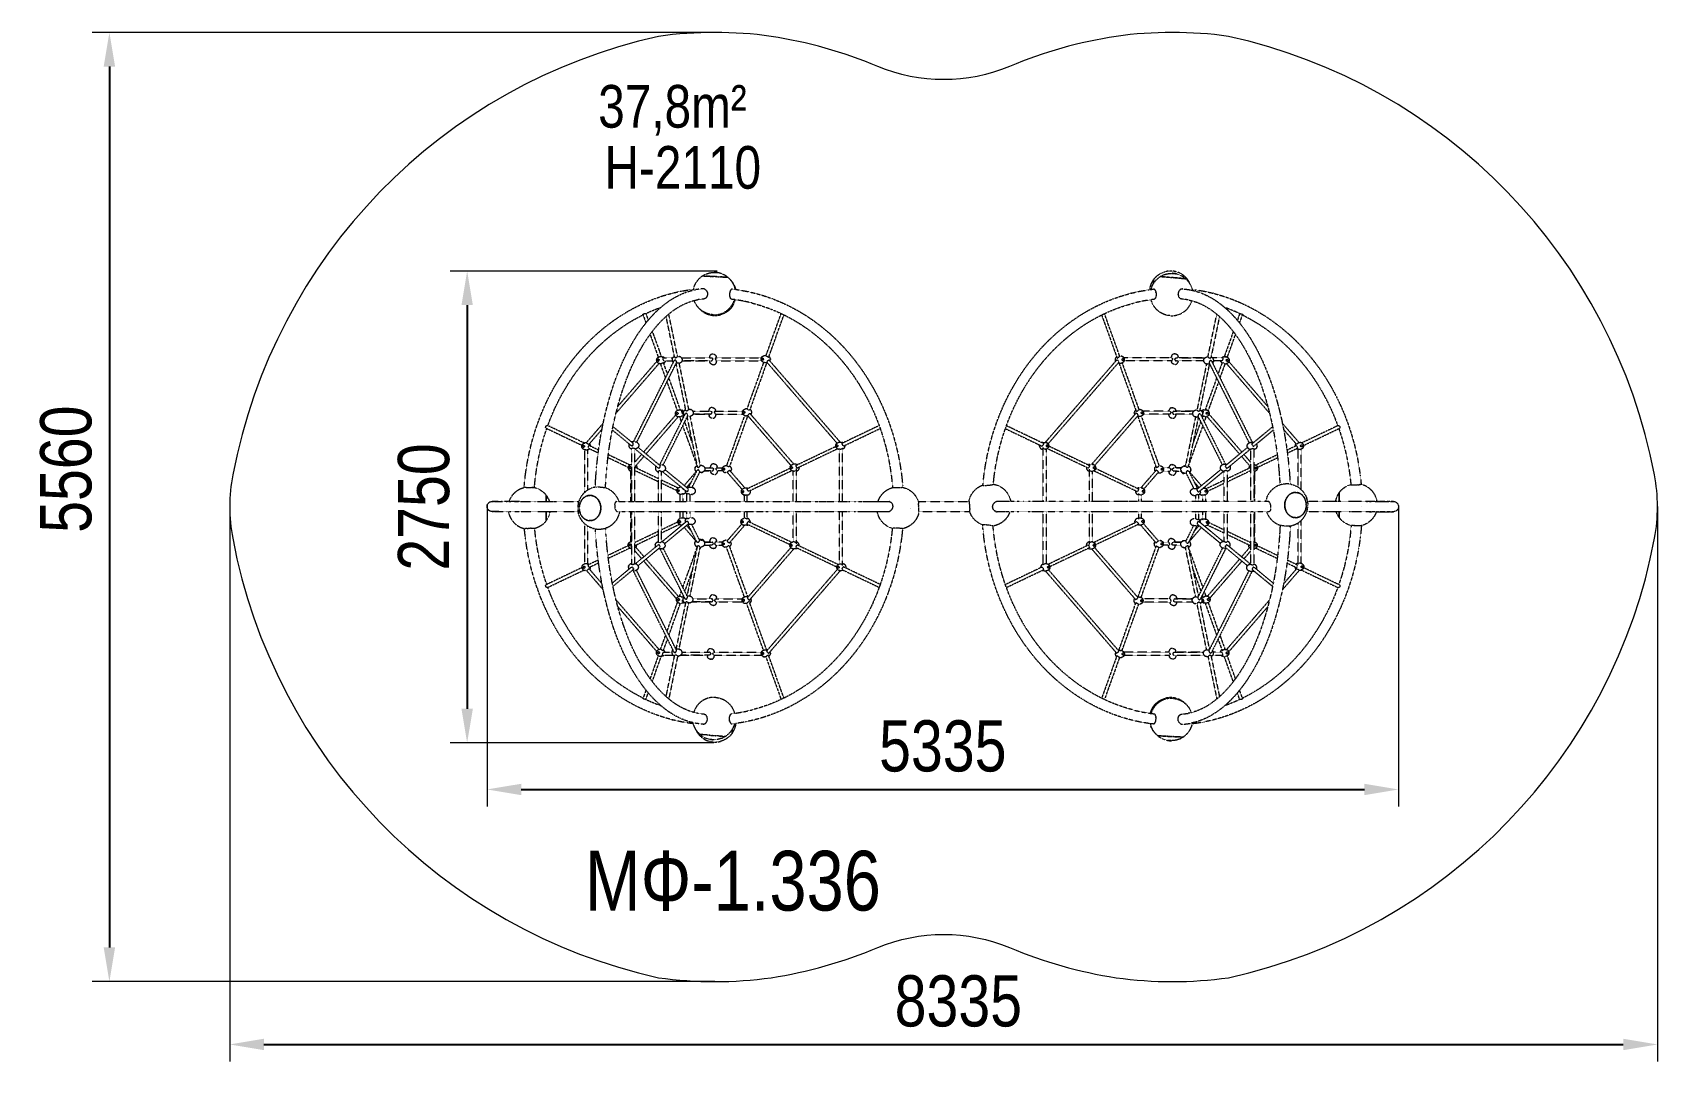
# Model space of a CAD drawing. Header units: millimetres. Extents: x -4710 to 4801, y -2494 to 3533.
import ezdxf

# ---------------------------------------------------------------- set-up
doc = ezdxf.new("R2010")
doc.units = ezdxf.units.MM
doc.linetypes.add('HIDDEN', pattern=[1.905, 1.27, -0.635])
for name, color, linetype in [('DIKOM_АРТИКУЛ', 7, 'Continuous'), ('DIKOM_ЗОНА', 90, 'Continuous'), ('DIKOM_ОБЪЕКТ', 7, 'Continuous'), ('DIKOM_РАЗМЕР_ЗОНА', 7, 'Continuous'), ('DIKOM_РАЗМЕР_ОБЪЕКТА', 7, 'Continuous')]:
    doc.layers.add(name, color=color, linetype=linetype)
doc.styles.add('style1', font='arialbd.ttf', dxfattribs={"width": 0.8})
doc.dimstyles.new('1-50', dxfattribs={"dimtxt": 300, "dimasz": 200, "dimexe": 100, "dimexo": 0, "dimgap": 100, "dimtad": 1, "dimtxsty": 'style1', "dimcen": 200, "dimclrd": 7, "dimclre": 7, "dimclrt": 7, "dimadec": 1, "dimazin": 2, "dimtfac": 1, "dimtmove": 0, "dimatfit": 2, "dimfxl": 0, "dimlwd": 25, "dimlwe": 18, "dimarcsym": 0})

msp = doc.modelspace()

# ---------------------------------------------------------------- texts
at = {"layer": 'DIKOM_АРТИКУЛ', "insert": (-1476.398, -1260.247), "char_height": 350, "width": 1759.4069, "attachment_point": 1, "style": 'style1'}
msp.add_mtext('{\\fArial|b0|i0|c204|p34;МФ-1.336}', dxfattribs=at)
at = {"layer": 'DIKOM_РАЗМЕР_ОБЪЕКТА', "char_height": 250, "width": 1374.03842, "attachment_point": 1, "style": 'style1'}
for s, insert in [('{\\fArial|b0|i0|c204|p34;37,8m²}', (-1398.869, 3225.526)), ('{\\fArial|b0|i0|c204|p34;H-2110}', (-1361.777, 2867.846))]:
    msp.add_mtext(s, dxfattribs=dict(at, insert=insert))

# ---------------------------------------------------------------- blocks, each defined once
blk = doc.blocks.new('*D0')
at = {"layer": 'Defpoints', "color": 0, "transparency": 16777216}
for p in [(-2049.2, 763.9), (3285.4, 750.1), (3285.4, -900.8)]:
    blk.add_point(p, dxfattribs=at)
at = {"layer": 'DIKOM_РАЗМЕР_ОБЪЕКТА', "color": 7, "lineweight": 18, "transparency": 16777216}
for p, q in [((-2049.2, 763.9), (-2049.2, -1000.8)), ((3285.4, 750.1), (3285.4, -1000.8))]:
    blk.add_line(p, q, dxfattribs=at)
at = {"layer": 'DIKOM_РАЗМЕР_ОБЪЕКТА', "color": 7, "lineweight": 25, "transparency": 16777216}
blk.add_line((-1849.2, -900.8), (3085.4, -900.8), dxfattribs=at)
at = {"layer": 'DIKOM_РАЗМЕР_ОБЪЕКТА', "color": 7, "transparency": 16777216}
for points in [[(-1849.2, -867.5), (-1849.2, -934.2), (-2049.2, -900.8)], [(3085.4, -867.5), (3085.4, -934.2), (3285.4, -900.8)]]:
    blk.add_solid(points, dxfattribs=at)
at = {"layer": 'DIKOM_РАЗМЕР_ОБЪЕКТА', "color": 7, "transparency": 16777216, "insert": (618.1, -647.6), "char_height": 300, "attachment_point": 5, "style": 'style1'}
blk.add_mtext('{\\fArial|b0|i0|c204|p34;5335}', dxfattribs=at)
blk = doc.blocks.new('*D1')
at = {"layer": 'Defpoints', "color": 0, "transparency": 16777216}
for p in [(-701.9, 2135.9), (-2165.9, -628.4), (-722.5, -628.4)]:
    blk.add_point(p, dxfattribs=at)
at = {"layer": 'DIKOM_РАЗМЕР_ОБЪЕКТА', "color": 7, "lineweight": 18, "transparency": 16777216}
for p, q in [((-701.9, 2135.9), (-2265.9, 2135.9)), ((-722.5, -628.4), (-2265.9, -628.4))]:
    blk.add_line(p, q, dxfattribs=at)
at = {"layer": 'DIKOM_РАЗМЕР_ОБЪЕКТА', "color": 7, "lineweight": 25, "transparency": 16777216}
blk.add_line((-2165.9, 1935.9), (-2165.9, -428.4), dxfattribs=at)
at = {"layer": 'DIKOM_РАЗМЕР_ОБЪЕКТА', "color": 7, "transparency": 16777216}
for points in [[(-2199.2, 1935.9), (-2132.5, 1935.9), (-2165.9, 2135.9)], [(-2199.2, -428.4), (-2132.5, -428.4), (-2165.9, -628.4)]]:
    blk.add_solid(points, dxfattribs=at)
at = {"layer": 'DIKOM_РАЗМЕР_ОБЪЕКТА', "color": 7, "transparency": 16777216, "insert": (-2419, 753.8), "char_height": 300, "attachment_point": 5, "rotation": 90, "style": 'style1'}
blk.add_mtext('{\\fArial|b0|i0|c204|p34;2750}', dxfattribs=at)
blk = doc.blocks.new('*D2')
at = {"layer": 'Defpoints', "color": 0, "transparency": 16777216}
for p in [(-3555.3, 756.3), (4801.3, 756.3), (4801.3, -2394.4)]:
    blk.add_point(p, dxfattribs=at)
at = {"layer": 'DIKOM_РАЗМЕР_ЗОНА', "color": 7, "lineweight": 18, "transparency": 16777216}
for p, q in [((-3555.3, 756.3), (-3555.3, -2494.4)), ((4801.3, 756.3), (4801.3, -2494.4))]:
    blk.add_line(p, q, dxfattribs=at)
at = {"layer": 'DIKOM_РАЗМЕР_ЗОНА', "color": 7, "lineweight": 25, "transparency": 16777216}
blk.add_line((-3355.3, -2394.4), (4601.3, -2394.4), dxfattribs=at)
at = {"layer": 'DIKOM_РАЗМЕР_ЗОНА', "color": 7, "transparency": 16777216}
for points in [[(-3355.3, -2361.1), (-3355.3, -2427.8), (-3555.3, -2394.4)], [(4601.3, -2361.1), (4601.3, -2427.8), (4801.3, -2394.4)]]:
    blk.add_solid(points, dxfattribs=at)
at = {"layer": 'DIKOM_РАЗМЕР_ЗОНА', "color": 7, "transparency": 16777216, "insert": (709.1, -2141.2), "char_height": 300, "attachment_point": 5, "style": 'style1'}
blk.add_mtext('{\\fArial|b0|i0|c204|p34;8335}', dxfattribs=at)
blk = doc.blocks.new('*D3')
at = {"layer": 'Defpoints', "color": 0, "transparency": 16777216}
for p in [(-715.8, 3533.1), (-4259.8, -2026.3), (-715.8, -2026.3)]:
    blk.add_point(p, dxfattribs=at)
at = {"layer": 'DIKOM_РАЗМЕР_ЗОНА', "color": 7, "lineweight": 18, "transparency": 16777216}
for p, q in [((-715.8, 3533.1), (-4359.8, 3533.1)), ((-715.8, -2026.3), (-4359.8, -2026.3))]:
    blk.add_line(p, q, dxfattribs=at)
at = {"layer": 'DIKOM_РАЗМЕР_ЗОНА', "color": 7, "lineweight": 25, "transparency": 16777216}
blk.add_line((-4259.8, 3333.1), (-4259.8, -1826.3), dxfattribs=at)
at = {"layer": 'DIKOM_РАЗМЕР_ЗОНА', "color": 7, "transparency": 16777216}
for points in [[(-4293.2, 3333.1), (-4226.5, 3333.1), (-4259.8, 3533.1)], [(-4293.2, -1826.3), (-4226.5, -1826.3), (-4259.8, -2026.3)]]:
    blk.add_solid(points, dxfattribs=at)
at = {"layer": 'DIKOM_РАЗМЕР_ЗОНА', "color": 7, "transparency": 16777216, "insert": (-4513, 975.2), "char_height": 300, "attachment_point": 5, "rotation": 90, "style": 'style1'}
blk.add_mtext('{\\fArial|b0|i0|c204|p34;5560}', dxfattribs=at)

# ---------------------------------------------------------------- dimensions: what is measured, and where the dimension line sits
at = {"layer": 'DIKOM_РАЗМЕР_ЗОНА'}
dim = msp.add_linear_dim(base=(-4259.828, -2026.253), p1=(-715.817, 3533.12), p2=(-715.817, -2026.253), angle=90, text='{\\fArial|b0|i0|c204|p34;5560}', dimstyle='1-50', dxfattribs=at)
dim.commit()
dim.dimension.update_dxf_attribs({"geometry": '*D3', "text_midpoint": (-4259.828, 975.171), "dimtype": 160})
dim = msp.add_linear_dim(base=(4801.279, -2394.448), p1=(-3555.274, 756.284), p2=(4801.279, 756.284), text='{\\fArial|b0|i0|c204|p34;8335}', dimstyle='1-50', dxfattribs=at)
dim.commit()
dim.dimension.update_dxf_attribs({"geometry": '*D2', "text_midpoint": (709.081, -2394.448), "dimtype": 160})
at = {"layer": 'DIKOM_РАЗМЕР_ОБЪЕКТА'}
dim = msp.add_linear_dim(base=(-2165.864, -628.421), p1=(-701.854, 2135.946), p2=(-722.472, -628.421), angle=90, text='{\\fArial|b0|i0|c204|p34;2750}', dimstyle='1-50', dxfattribs=at)
dim.commit()
dim.dimension.update_dxf_attribs({"geometry": '*D1', "text_midpoint": (-2419.036, 753.762)})
dim = msp.add_linear_dim(base=(3285.358, -900.832), p1=(-2049.224, 763.912), p2=(3285.358, 750.078), text='{\\fArial|b0|i0|c204|p34;5335}', dimstyle='1-50', dxfattribs=at)
dim.commit()
dim.dimension.update_dxf_attribs({"geometry": '*D0', "text_midpoint": (618.067, -900.832), "dimtype": 160})

# ---------------------------------------------------------------- linework, layer by layer
at = {"layer": 'DIKOM_ЗОНА', "color": 3, "lineweight": 15}
msp.add_lwpolyline([(4784.014, 570.156, 0.09387458), (4783.602, 942.374, 0.29958044), (2291.139, 3510.482, 0.06874239), (1632.505, 3510.482, 0.06059), (1009.06, 3334.362, -0.20081277), (236.945, 3334.362, 0.06059), (-386.5, 3510.482, 0.06874239), (-1045.134, 3510.482, 0.29958044), (-3537.597, 942.374, 0.09387458), (-3538.009, 570.156, 0.30023222), (-1045.134, -2003.615, 0.06874239), (-386.5, -2003.615, 0.06059), (236.945, -1827.494, -0.20081277), (1009.06, -1827.494, 0.06059), (1632.505, -2003.615, 0.06874239), (2291.139, -2003.615, 0.30023222)], format="xyb", close=True, dxfattribs=at)
at = {"layer": 'DIKOM_ОБЪЕКТ', "color": 7, "linetype": 'HIDDEN', "lineweight": 15}
for p, q in [((-807.936, 2090.682), (-803.279, 2095.174)), ((-803.279, 2095.174), (-798.394, 2099.416)), ((-793.294, 2103.398), (-798.394, 2099.416)), ((-788.247, 2106.94), (-793.294, 2103.398)), ((-787.401, 2106.896), (-788.209, 2106.939)), ((-787.31, 2106.891), (-788.003, 2106.928)), ((-788.003, 2106.928), (-787.31, 2106.891)), ((-787.959, 2107.076), (-782.904, 2110.275)), ((-787.959, 2107.076), (-787.664, 2107.06)), ((-787.887, 2106.922), (-787.607, 2106.907)), ((-787.212, 2106.886), (-787.833, 2106.919)), ((-787.833, 2106.919), (-787.245, 2106.888)), ((-787.318, 2106.892), (-787.833, 2106.919)), ((-787.664, 2107.06), (-787.067, 2107.029)), ((-787.253, 2106.888), (-787.607, 2106.907)), ((-787.099, 2106.88), (-787.318, 2106.892)), ((-787.253, 2106.888), (-786.825, 2106.866)), ((-787.067, 2107.029), (-786.172, 2106.982)), ((-786.596, 2106.854), (-786.825, 2106.866)), ((-786.329, 2106.84), (-786.825, 2106.866)), ((-785.803, 2106.812), (-786.463, 2106.847)), ((-786.329, 2106.84), (-785.765, 2106.81)), ((-786.172, 2106.982), (-784.983, 2106.92)), ((-785.518, 2106.797), (-785.765, 2106.81)), ((-785.137, 2106.777), (-785.765, 2106.81)), ((-785.269, 2106.784), (-784.334, 2106.735)), ((-783.887, 2106.712), (-785.269, 2106.784)), ((-784.378, 2106.738), (-785.137, 2106.777)), ((-784.42, 2106.739), (-785.137, 2106.777)), ((-784.445, 2106.741), (-785.137, 2106.777)), ((-784.983, 2106.92), (-783.53, 2106.844)), ((-784.445, 2106.741), (-783.684, 2106.701)), ((-782.852, 2106.658), (-783.684, 2106.701)), ((-783.53, 2106.844), (-781.856, 2106.756)), ((-782.904, 2110.275), (-777.598, 2113.258)), ((-782.529, 2106.641), (-782.852, 2106.658)), ((-782.852, 2106.658), (-781.951, 2106.61)), ((-780.98, 2106.56), (-781.951, 2106.61)), ((-779.733, 2106.494), (-781.862, 2106.606)), ((-781.856, 2106.756), (-779.929, 2106.655)), ((-779.297, 2106.471), (-781.748, 2106.6)), ((-777.713, 2106.538), (-779.929, 2106.655)), ((-779.144, 2106.464), (-779.733, 2106.494)), ((-777.673, 2106.386), (-778.17, 2106.412)), ((-777.713, 2106.538), (-775.234, 2106.409)), ((-777.673, 2106.386), (-777.195, 2106.361)), ((-772.13, 2115.974), (-777.598, 2113.258)), ((-776.121, 2106.305), (-776.442, 2106.322)), ((-775.15, 2106.254), (-775.639, 2106.279)), ((-775.234, 2106.409), (-772.523, 2106.267)), ((-775.15, 2106.254), (-774.697, 2106.23)), ((-774.71, 2106.231), (-775.016, 2106.247)), ((-774.218, 2106.205), (-773.943, 2106.191)), ((-773.391, 2106.162), (-773.641, 2106.175)), ((-773.258, 2106.155), (-773.495, 2106.167)), ((-772.371, 2106.108), (-773.061, 2106.144)), ((-772.048, 2106.091), (-772.81, 2106.131)), ((-772.523, 2106.267), (-769.574, 2106.112)), ((-771.904, 2106.084), (-772.371, 2106.108)), ((-766.581, 2118.423), (-772.13, 2115.974)), ((-770.097, 2105.989), (-769.609, 2105.963)), ((-769.574, 2106.112), (-766.381, 2105.945)), ((-769.559, 2105.961), (-769.325, 2105.949)), ((-768.162, 2105.888), (-769.502, 2105.958)), ((-767.706, 2105.864), (-769.325, 2105.949)), ((-767.462, 2105.851), (-767.706, 2105.864)), ((-766.026, 2105.776), (-767.206, 2105.838)), ((-766.581, 2118.423), (-760.895, 2120.594)), ((-766.381, 2105.945), (-762.953, 2105.765)), ((-765.635, 2105.756), (-766.026, 2105.776)), ((-764.442, 2105.693), (-766.026, 2105.776)), ((-764.285, 2105.685), (-762.827, 2105.608)), ((-762.179, 2105.574), (-763.096, 2105.622)), ((-762.953, 2105.765), (-759.296, 2105.573)), ((-761.792, 2105.554), (-762.342, 2105.583)), ((-760.629, 2105.493), (-761.298, 2105.528)), ((-760.895, 2120.594), (-755.08, 2122.483)), ((-760.281, 2105.474), (-760.629, 2105.493)), ((-759.677, 2105.443), (-760.629, 2105.493)), ((-759.296, 2105.573), (-755.421, 2105.371)), ((-756.723, 2105.288), (-757.783, 2105.344)), ((-756.385, 2105.271), (-756.723, 2105.288)), ((-754.65, 2105.18), (-756.723, 2105.288)), ((-755.421, 2105.371), (-751.355, 2105.157)), ((-755.08, 2122.483), (-749.239, 2124.088)), ((-754.286, 2105.161), (-754.65, 2105.18)), ((-754.296, 2105.161), (-754.65, 2105.18)), ((-754.65, 2105.18), (-752.507, 2105.068)), ((-750.304, 2104.952), (-752.507, 2105.068)), ((-751.355, 2105.157), (-747.109, 2104.935)), ((-748.053, 2104.834), (-750.304, 2104.952)), ((-749.239, 2124.088), (-743.286, 2125.401)), ((-747.779, 2104.82), (-748.053, 2104.834)), ((-746.739, 2104.765), (-748.053, 2104.834)), ((-747.109, 2104.935), (-742.746, 2104.706)), ((-743.448, 2104.593), (-744.899, 2104.669)), ((-741.117, 2104.471), (-743.448, 2104.593)), ((-743.286, 2125.401), (-737.275, 2126.421)), ((-742.746, 2104.706), (-738.306, 2104.473)), ((-740.754, 2104.452), (-741.117, 2104.471)), ((-740.089, 2104.417), (-741.117, 2104.471)), ((-739.643, 2104.393), (-739.858, 2104.405)), ((-738.306, 2104.473), (-733.674, 2104.231)), ((-737.275, 2126.421), (-731.24, 2127.146)), ((-736.445, 2104.226), (-737.138, 2104.262)), ((-734.087, 2104.102), (-735.932, 2104.199)), ((-732.531, 2104.021), (-734.087, 2104.102)), ((-731.705, 2103.977), (-734.087, 2104.102)), ((-733.674, 2104.231), (-728.796, 2103.975)), ((-730.36, 2103.907), (-731.705, 2103.977)), ((-731.24, 2127.146), (-725.175, 2127.574)), ((-728.81, 2103.825), (-727.266, 2103.745)), ((-728.796, 2103.975), (-723.89, 2103.718)), ((-726.62, 2103.711), (-728.393, 2103.803)), ((-726.508, 2103.705), (-728.368, 2103.803)), ((-726.762, 2103.718), (-724.342, 2103.591)), ((-725.175, 2127.574), (-721.164, 2127.691)), ((-724.342, 2103.591), (-722.813, 2103.511)), ((-719.062, 2103.465), (-723.89, 2103.718)), ((-721.115, 2127.862), (-719.905, 2127.872)), ((-721.047, 2127.862), (-721.05, 2128.137)), ((-718.838, 2128.202), (-721.017, 2128.195)), ((-720.06, 2128.022), (-719.219, 2128.023)), ((-718.707, 2127.869), (-719.905, 2127.872)), ((-718.272, 2103.273), (-719.427, 2103.334)), ((-718.333, 2128.017), (-719.219, 2128.023)), ((-714.295, 2103.215), (-719.062, 2103.465)), ((-718.838, 2128.202), (-717.865, 2128.193)), ((-718.333, 2128.017), (-717.448, 2128.006)), ((-715.915, 2128.152), (-717.865, 2128.193)), ((-717.448, 2128.006), (-716.562, 2127.988)), ((-716.562, 2127.988), (-715.969, 2127.972)), ((-714.345, 2103.067), (-715.98, 2103.153)), ((-715.969, 2127.972), (-715.376, 2127.954)), ((-712.994, 2128.034), (-715.915, 2128.152)), ((-714.302, 2103.065), (-715.736, 2103.141)), ((-715.376, 2127.954), (-714.782, 2127.933)), ((-714.782, 2127.933), (-714.188, 2127.909)), ((-714.345, 2103.067), (-713.391, 2103.017)), ((-714.302, 2103.065), (-713.482, 2103.022)), ((-714.302, 2103.065), (-713.423, 2103.019)), ((-714.295, 2103.215), (-709.627, 2102.97)), ((-714.188, 2127.909), (-713.597, 2127.882)), ((-713.597, 2127.882), (-713.003, 2127.852)), ((-713.003, 2127.852), (-712.483, 2127.824)), ((-712.972, 2128.032), (-712.702, 2128.018)), ((-712.972, 2128.032), (-712.523, 2128.008)), ((-712.972, 2128.032), (-712.694, 2128.017)), ((-712.849, 2128.026), (-712.478, 2128.005)), ((-712.699, 2102.981), (-711.943, 2102.941)), ((-711.968, 2127.793), (-712.483, 2127.824)), ((-711.968, 2127.793), (-711.451, 2127.761)), ((-711.436, 2102.915), (-711.943, 2102.941)), ((-711.451, 2127.761), (-710.931, 2127.726)), ((-710.05, 2127.844), (-711.408, 2127.932)), ((-710.342, 2127.834), (-711.328, 2127.925)), ((-710.009, 2127.809), (-711.291, 2127.921)), ((-709.25, 2102.8), (-711.078, 2102.896)), ((-709.25, 2102.8), (-711.078, 2102.896)), ((-710.931, 2127.726), (-710.414, 2127.69)), ((-709.69, 2127.784), (-710.776, 2127.876)), ((-710.414, 2127.69), (-709.895, 2127.651)), ((-708.611, 2127.675), (-710.342, 2127.834)), ((-709.423, 2127.764), (-710.191, 2127.827)), ((-709.001, 2127.733), (-710.086, 2127.818)), ((-710.05, 2127.844), (-707.353, 2127.609)), ((-708.287, 2127.658), (-710.008, 2127.809)), ((-709.895, 2127.651), (-709.119, 2127.588)), ((-708.007, 2127.643), (-709.689, 2127.784)), ((-704.949, 2102.725), (-709.627, 2102.97)), ((-707.774, 2127.631), (-709.421, 2127.764)), ((-707.379, 2127.61), (-709.27, 2127.754)), ((-708.659, 2127.707), (-709.265, 2127.754)), ((-709.25, 2102.8), (-705.027, 2102.579)), ((-709.119, 2127.588), (-708.345, 2127.52)), ((-707.591, 2127.622), (-709, 2127.733)), ((-707.459, 2127.615), (-708.656, 2127.707)), ((-707.353, 2127.609), (-708.468, 2127.693)), ((-708.345, 2127.52), (-707.576, 2127.448)), ((-706.809, 2127.372), (-707.576, 2127.448)), ((-704.445, 2127.289), (-707.244, 2127.598)), ((-706.809, 2127.372), (-706.045, 2127.291)), ((-706.051, 2102.633), (-704.816, 2102.568)), ((-706.045, 2127.291), (-705.28, 2127.206)), ((-704.816, 2102.568), (-705.604, 2102.609)), ((-703.946, 2127.045), (-705.28, 2127.206)), ((-704.949, 2102.725), (-700.254, 2102.479)), ((-704.464, 2102.55), (-704.816, 2102.568)), ((-704.677, 2102.561), (-704.243, 2102.538)), ((-704.445, 2127.289), (-701.738, 2126.928)), ((-704.243, 2102.538), (-703.951, 2102.523)), ((-702.867, 2126.913), (-702.598, 2126.883)), ((-702.598, 2126.883), (-702.348, 2126.856)), ((-702.348, 2126.856), (-702.119, 2126.833)), ((-702.119, 2126.833), (-701.914, 2126.814)), ((-701.295, 2126.865), (-701.738, 2126.928)), ((-701.361, 2126.325), (-701.288, 2126.823)), ((-697.505, 2125.736), (-701.355, 2126.368)), ((-701.343, 2126.366), (-701.306, 2126.619)), ((-700.254, 2102.479), (-695.618, 2102.236)), ((-700.172, 2102.325), (-697.807, 2102.201)), ((-697.807, 2102.201), (-698.75, 2102.25)), ((-697.052, 2102.161), (-697.807, 2102.201)), ((-691.304, 2124.451), (-697.505, 2125.736)), ((-695.618, 2102.236), (-691.206, 2102.005)), ((-685.147, 2122.848), (-691.304, 2124.451)), ((-691.206, 2102.005), (-686.973, 2101.783)), ((-686.295, 2101.597), (-687.452, 2101.658)), ((-686.973, 2101.783), (-682.811, 2101.565)), ((-683.984, 2101.476), (-686.295, 2101.597)), ((-679.093, 2120.933), (-685.147, 2122.848)), ((-683.711, 2101.462), (-683.984, 2101.476)), ((-682.811, 2101.565), (-678.755, 2101.352)), ((-680.581, 2101.298), (-680.335, 2101.285)), ((-679.845, 2101.26), (-679.423, 2101.237)), ((-679.423, 2101.237), (-679.669, 2101.25)), ((-677.198, 2101.121), (-679.423, 2101.237)), ((-673.178, 2118.712), (-679.093, 2120.933)), ((-678.755, 2101.352), (-674.802, 2101.145)), ((-675.028, 2101.007), (-676.206, 2101.068)), ((-673.291, 2100.916), (-675.028, 2101.007)), ((-674.802, 2101.145), (-670.972, 2100.944)), ((-667.321, 2116.187), (-673.178, 2118.712)), ((-672.246, 2100.861), (-670.905, 2100.791)), ((-671.2, 2100.806), (-670.905, 2100.791)), ((-670.972, 2100.944), (-667.303, 2100.752)), ((-669.866, 2100.736), (-670.905, 2100.791)), ((-668.96, 2100.689), (-669.761, 2100.731)), ((-669.58, 2100.722), (-668.23, 2100.651)), ((-668.361, 2100.657), (-669.4, 2100.712)), ((-668.362, 2100.657), (-669.397, 2100.711)), ((-667.867, 2100.631), (-668.96, 2100.689)), ((-667.246, 2100.599), (-667.697, 2100.623)), ((-667.338, 2100.604), (-667.064, 2100.59)), ((-661.673, 2113.372), (-667.321, 2116.187)), ((-667.303, 2100.752), (-663.814, 2100.569)), ((-666.385, 2100.554), (-666.869, 2100.579)), ((-665.217, 2100.493), (-666.338, 2100.551)), ((-663.423, 2100.399), (-665.217, 2100.493)), ((-664.671, 2100.464), (-663.96, 2100.427)), ((-663.96, 2100.427), (-664.439, 2100.452)), ((-664.34, 2100.447), (-663.96, 2100.427)), ((-663.96, 2100.427), (-662.107, 2100.329)), ((-663.96, 2100.427), (-662.785, 2100.365)), ((-663.814, 2100.569), (-660.512, 2100.396)), ((-663.423, 2100.399), (-661.687, 2100.308)), ((-661.951, 2100.321), (-661.687, 2100.308)), ((-660.011, 2100.22), (-661.687, 2100.308)), ((-656.103, 2110.264), (-661.673, 2113.372)), ((-657.416, 2100.234), (-660.512, 2100.396)), ((-660.075, 2100.223), (-657.414, 2100.084)), ((-660.035, 2100.221), (-658.398, 2100.135)), ((-658.398, 2100.135), (-660.011, 2100.22)), ((-658.666, 2100.15), (-658.398, 2100.135)), ((-658.398, 2100.135), (-656.853, 2100.054)), ((-657.877, 2100.108), (-654.076, 2099.909)), ((-657.644, 2100.096), (-657.109, 2100.068)), ((-654.076, 2099.909), (-657.561, 2100.092)), ((-657.416, 2100.234), (-654.525, 2100.083)), ((-657.379, 2100.082), (-657.109, 2100.068)), ((-657.109, 2100.068), (-655.049, 2099.96)), ((-657.108, 2100.068), (-653.977, 2099.904)), ((-655.378, 2099.977), (-656.853, 2100.054)), ((-650.777, 2106.882), (-656.103, 2110.264)), ((-655.378, 2099.977), (-653.977, 2099.904)), ((-654.864, 2099.95), (-654.076, 2099.909)), ((-654.525, 2100.083), (-651.841, 2099.942)), ((-654.076, 2099.909), (-651.653, 2099.782)), ((-652.641, 2099.834), (-653.977, 2099.904)), ((-652.961, 2099.85), (-651.962, 2099.798)), ((-651.368, 2099.767), (-652.641, 2099.834)), ((-651.841, 2099.942), (-649.414, 2099.815)), ((-651.368, 2099.767), (-650.496, 2099.721)), ((-645.591, 2103.227), (-650.777, 2106.882)), ((-650.406, 2099.716), (-650.158, 2099.704)), ((-650.395, 2099.716), (-650.158, 2099.704)), ((-649.92, 2099.691), (-650.158, 2099.704)), ((-649.015, 2099.643), (-649.87, 2099.689)), ((-649.744, 2099.682), (-649.535, 2099.671)), ((-649.721, 2099.681), (-648.864, 2099.636)), ((-649.447, 2099.666), (-648.864, 2099.636)), ((-649.414, 2099.815), (-647.288, 2099.703)), ((-649.396, 2099.664), (-647.988, 2099.59)), ((-649.015, 2099.643), (-647.939, 2099.587)), ((-648.864, 2099.636), (-648.382, 2099.611)), ((-648.169, 2099.599), (-647.939, 2099.587)), ((-646.932, 2099.534), (-647.939, 2099.587)), ((-647.288, 2099.703), (-645.436, 2099.606)), ((-646.932, 2099.534), (-646.649, 2099.52)), ((-646.541, 2099.514), (-645.996, 2099.485)), ((-646.217, 2099.497), (-645.996, 2099.485)), ((-645.133, 2099.44), (-645.996, 2099.485)), ((-640.63, 2099.354), (-645.591, 2103.227)), ((-645.531, 2099.461), (-644.861, 2099.426)), ((-645.436, 2099.606), (-643.84, 2099.522)), ((-643.34, 2099.346), (-645.359, 2099.452)), ((-643.34, 2099.346), (-645.198, 2099.443)), ((-644.345, 2099.399), (-645.133, 2099.44)), ((-644.861, 2099.426), (-643.34, 2099.346)), ((-644.345, 2099.399), (-643.632, 2099.361)), ((-643.84, 2099.522), (-642.543, 2099.455)), ((-642.986, 2099.328), (-643.632, 2099.361)), ((-642.986, 2099.328), (-642.409, 2099.297)), ((-642.543, 2099.455), (-641.575, 2099.404)), ((-641.902, 2099.271), (-642.409, 2099.297)), ((-641.902, 2099.271), (-641.467, 2099.248)), ((-641.575, 2099.404), (-640.936, 2099.371)), ((-641.107, 2099.229), (-641.467, 2099.248)), ((-641.291, 2099.239), (-640.936, 2099.371)), ((-641.176, 2099.233), (-640.775, 2099.212)), ((-641.107, 2099.229), (-640.822, 2099.214)), ((-641.038, 2099.225), (-640.646, 2099.205)), ((-640.982, 2099.223), (-640.615, 2099.203)), ((-640.962, 2099.222), (-640.615, 2099.203)), ((-640.936, 2099.371), (-640.631, 2099.354)), ((-640.615, 2099.203), (-640.822, 2099.214)), ((-640.775, 2099.212), (-640.631, 2099.354)), ((-635.793, 2095.144), (-640.442, 2099.194)), ((-635.793, 2095.144), (-631.137, 2090.651)), ((1855.592, 2090.799), (1859.835, 2095.683)), ((1859.835, 2095.683), (1864.328, 2100.339)), ((1864.328, 2100.339), (1869.057, 2104.755)), ((1869.057, 2104.755), (1874.009, 2108.918)), ((1874.009, 2108.918), (1879.172, 2112.817)), ((1876.84, 2092.312), (1881.87, 2096.382)), ((1879.172, 2112.817), (1884.532, 2116.441)), ((1887.105, 2100.183), (1881.87, 2096.382)), ((1884.532, 2116.441), (1890.073, 2119.781)), ((1892.273, 2103.548), (1887.105, 2100.183)), ((1890.073, 2119.781), (1895.781, 2122.827)), ((1892.517, 2103.526), (1892.273, 2103.548)), ((1892.687, 2103.511), (1892.432, 2103.534)), ((1892.566, 2103.672), (1897.73, 2106.694)), ((1892.566, 2103.672), (1892.86, 2103.647)), ((1892.633, 2103.516), (1892.912, 2103.492)), ((1892.687, 2103.511), (1892.9, 2103.493)), ((1893.2, 2103.466), (1892.687, 2103.511)), ((1892.86, 2103.647), (1893.456, 2103.594)), ((1893.576, 2103.433), (1892.912, 2103.492)), ((1893.265, 2103.46), (1892.912, 2103.492)), ((1894.053, 2103.392), (1893.2, 2103.466)), ((1893.265, 2103.46), (1893.692, 2103.423)), ((1893.456, 2103.594), (1894.349, 2103.517)), ((1894.55, 2103.348), (1893.692, 2103.423)), ((1894.187, 2103.38), (1893.692, 2103.423)), ((1894.364, 2103.364), (1893.955, 2103.4)), ((1894.587, 2103.345), (1894.053, 2103.392)), ((1894.187, 2103.38), (1894.75, 2103.331)), ((1894.349, 2103.517), (1895.535, 2103.413)), ((1894.996, 2103.309), (1894.75, 2103.331)), ((1895.377, 2103.276), (1894.75, 2103.331)), ((1895.244, 2103.288), (1894.947, 2103.314)), ((1895.961, 2103.224), (1895.244, 2103.288)), ((1896.066, 2103.216), (1895.377, 2103.276)), ((1895.535, 2103.413), (1896.984, 2103.286)), ((1895.781, 2122.827), (1901.64, 2125.572)), ((1896.066, 2103.216), (1896.825, 2103.149)), ((1897.111, 2103.124), (1896.825, 2103.149)), ((1897.655, 2103.076), (1896.825, 2103.149)), ((1896.984, 2103.286), (1898.654, 2103.14)), ((1898.61, 2102.993), (1897.421, 2103.097)), ((1897.495, 2103.09), (1898.278, 2103.022)), ((1897.942, 2103.051), (1897.553, 2103.086)), ((1897.655, 2103.076), (1898.554, 2102.998)), ((1897.73, 2106.694), (1903.136, 2109.489)), ((1898.601, 2102.994), (1898.225, 2103.027)), ((1899.522, 2102.913), (1898.554, 2102.998)), ((1899.195, 2102.941), (1898.61, 2102.993)), ((1898.654, 2103.14), (1900.576, 2102.972)), ((1899.856, 2102.884), (1899.522, 2102.913)), ((1899.522, 2102.913), (1900.557, 2102.823)), ((1900.767, 2102.804), (1899.9, 2102.88)), ((1901.657, 2102.726), (1900.557, 2102.823)), ((1902.787, 2102.778), (1900.576, 2102.972)), ((1901.01, 2102.783), (1900.767, 2102.804)), ((1901.64, 2125.572), (1907.634, 2128.007)), ((1901.942, 2102.702), (1901.657, 2102.726)), ((1902.822, 2102.624), (1901.657, 2102.726)), ((1903.227, 2102.589), (1901.985, 2102.698)), ((1902.787, 2102.778), (1905.259, 2102.562)), ((1902.822, 2102.624), (1904.049, 2102.517)), ((1908.696, 2112.014), (1903.136, 2109.489)), ((1903.489, 2102.566), (1903.227, 2102.589)), ((1904.37, 2102.489), (1904.049, 2102.517)), ((1905.339, 2102.404), (1904.049, 2102.517)), ((1905.259, 2102.562), (1907.964, 2102.325)), ((1908.436, 2102.134), (1906.993, 2102.259)), ((1907.634, 2128.007), (1913.747, 2130.126)), ((1908.111, 2102.162), (1907.638, 2102.203)), ((1907.964, 2102.325), (1910.906, 2102.068)), ((1909.598, 2102.032), (1908.111, 2102.162)), ((1909.01, 2102.083), (1908.566, 2102.122)), ((1914.327, 2114.267), (1908.696, 2112.014)), ((1909.889, 2102.007), (1909.01, 2102.083)), ((1910.34, 2101.967), (1909.598, 2102.032)), ((1909.598, 2102.032), (1910.231, 2101.976)), ((1912.053, 2101.817), (1910.588, 2101.945)), ((1910.906, 2102.068), (1914.092, 2101.789)), ((1912.331, 2101.793), (1911.822, 2101.837)), ((1913.061, 2101.729), (1912.763, 2101.755)), ((1912.973, 2101.737), (1912.763, 2101.755)), ((1913.931, 2101.653), (1913.368, 2101.702)), ((1913.639, 2101.678), (1913.437, 2101.696)), ((1913.627, 2101.679), (1915.363, 2101.527)), ((1913.747, 2130.126), (1919.963, 2131.924)), ((1915.651, 2101.502), (1913.753, 2101.668)), ((1914.092, 2101.789), (1917.51, 2101.49)), ((1914.327, 2114.267), (1920.085, 2116.239)), ((1915.86, 2101.484), (1915.244, 2101.538)), ((1916.1, 2101.463), (1915.385, 2101.526)), ((1916.445, 2101.433), (1915.86, 2101.484)), ((1917.51, 2101.49), (1921.159, 2101.171)), ((1926.263, 2133.394), (1919.963, 2131.924)), ((1920.085, 2116.239), (1925.962, 2117.923)), ((1921.159, 2101.171), (1925.024, 2100.832)), ((1923.721, 2100.796), (1921.733, 2100.97)), ((1924.035, 2100.769), (1923.721, 2100.796)), ((1924.302, 2100.745), (1923.721, 2100.796)), ((1925.63, 2100.629), (1924.925, 2100.691)), ((1925.024, 2100.832), (1929.081, 2100.478)), ((1926.472, 2100.555), (1925.107, 2100.675)), ((1925.789, 2100.615), (1926.055, 2100.592)), ((1925.962, 2117.923), (1931.856, 2119.323)), ((1926.074, 2100.59), (1927.26, 2100.487)), ((1932.631, 2134.535), (1926.263, 2133.394)), ((1930.124, 2100.236), (1928.955, 2100.338)), ((1929.081, 2100.478), (1933.316, 2100.107)), ((1930.615, 2100.193), (1930.124, 2100.236)), ((1932.37, 2100.039), (1930.668, 2100.188)), ((1930.886, 2100.169), (1932.212, 2100.053)), ((1931.856, 2119.323), (1937.851, 2120.428)), ((1933.499, 2099.941), (1932.212, 2100.053)), ((1932.212, 2100.053), (1933.057, 2099.979)), ((1933.543, 2099.937), (1932.37, 2100.039)), ((1939.051, 2135.341), (1932.631, 2134.535)), ((1933.306, 2099.958), (1933.653, 2099.927)), ((1933.316, 2100.107), (1937.669, 2099.726)), ((1934.079, 2099.89), (1933.59, 2099.933)), ((1936.963, 2099.638), (1935.526, 2099.763)), ((1937.271, 2099.611), (1936.963, 2099.638)), ((1939.006, 2099.459), (1936.963, 2099.638)), ((1937.669, 2099.726), (1942.098, 2099.339)), ((1937.851, 2120.428), (1943.894, 2121.237)), ((1945.504, 2135.812), (1939.051, 2135.341)), ((1939.769, 2099.392), (1941.403, 2099.249)), ((1941.403, 2099.249), (1940.443, 2099.333)), ((1941.403, 2099.249), (1942.971, 2099.112)), ((1942.098, 2099.339), (1946.718, 2098.935)), ((1943.894, 2121.237), (1949.951, 2121.751)), ((1951.972, 2135.946), (1945.504, 2135.812)), ((1946.718, 2098.935), (1951.584, 2098.509)), ((1949.951, 2121.751), (1956.027, 2121.967)), ((1951.584, 2098.509), (1956.479, 2098.081)), ((1958.439, 2135.741), (1951.972, 2135.946)), ((1956.027, 2121.967), (1960.04, 2121.944)), ((1961.295, 2097.659), (1956.479, 2098.081)), ((1958.428, 2097.76), (1956.944, 2097.889)), ((1963.441, 2097.321), (1957.248, 2097.863)), ((1960.926, 2097.541), (1958.428, 2097.76)), ((1964.886, 2135.2), (1958.439, 2135.741)), ((1958.974, 2097.712), (1961.008, 2097.534)), ((1966.038, 2097.094), (1959.557, 2097.661)), ((1960.03, 2121.495), (1960.041, 2121.998)), ((1960.095, 2122.113), (1961.305, 2122.081)), ((1960.105, 2097.613), (1963.046, 2097.356)), ((1960.163, 2122.111), (1960.169, 2122.386)), ((1962.383, 2122.374), (1960.204, 2122.443)), ((1963.448, 2097.321), (1960.926, 2097.541)), ((1966.038, 2097.094), (1961.008, 2097.534)), ((1961.155, 2122.236), (1961.996, 2122.208)), ((1966.051, 2097.243), (1961.295, 2097.659)), ((1962.501, 2122.037), (1961.305, 2122.081)), ((1962.88, 2122.171), (1961.996, 2122.208)), ((1962.383, 2122.374), (1963.354, 2122.331)), ((1963.853, 2121.407), (1962.452, 2121.473)), ((1962.471, 2121.472), (1962.489, 2121.926)), ((1962.471, 2121.472), (1962.489, 2121.926)), ((1962.48, 2121.538), (1962.501, 2122.037)), ((1962.487, 2121.688), (1962.861, 2121.673)), ((1962.861, 2121.673), (1963.711, 2121.632)), ((1962.88, 2122.171), (1963.764, 2122.129)), ((1965.181, 2097.169), (1963.046, 2097.356)), ((1965.302, 2122.222), (1963.354, 2122.331)), ((1965.991, 2097.098), (1963.448, 2097.321)), ((1965.996, 2097.098), (1963.448, 2097.321)), ((1963.711, 2121.632), (1964.561, 2121.585)), ((1963.764, 2122.129), (1964.65, 2122.08)), ((1965.267, 2121.324), (1963.853, 2121.407)), ((1964.563, 2097.223), (1963.896, 2097.281)), ((1965.966, 2097.1), (1964.226, 2097.253)), ((1965.99, 2097.098), (1964.467, 2097.231)), ((1965.957, 2097.101), (1964.481, 2097.23)), ((1964.561, 2121.585), (1965.13, 2121.551)), ((1964.65, 2122.08), (1965.241, 2122.044)), ((1971.297, 2134.324), (1964.886, 2135.2)), ((1966.038, 2097.094), (1964.953, 2097.189)), ((1965.896, 2097.106), (1965.095, 2097.176)), ((1965.13, 2121.551), (1965.71, 2121.513)), ((1965.241, 2122.044), (1965.834, 2122.005)), ((1966.694, 2121.225), (1965.267, 2121.324)), ((1965.557, 2097.136), (1965.284, 2097.16)), ((1968.217, 2122.002), (1965.302, 2122.222)), ((1966.038, 2097.094), (1965.445, 2097.146)), ((1965.71, 2121.513), (1966.302, 2121.471)), ((1965.834, 2122.005), (1966.426, 2121.963)), ((1966.038, 2097.094), (1966.242, 2097.076)), ((1966.038, 2097.094), (1966.245, 2097.076)), ((1966.051, 2097.243), (1970.708, 2096.836)), ((1966.302, 2121.471), (1966.902, 2121.427)), ((1966.319, 2097.069), (1968.392, 2096.888)), ((1966.426, 2121.963), (1967.019, 2121.918)), ((1968.139, 2121.107), (1966.694, 2121.225)), ((1966.902, 2121.427), (1967.517, 2121.377)), ((1967.019, 2121.918), (1967.609, 2121.871)), ((1967.517, 2121.377), (1968.158, 2121.323)), ((1967.609, 2121.871), (1968.201, 2121.82)), ((1968.139, 2121.107), (1969.449, 2120.985)), ((1968.158, 2121.323), (1968.684, 2121.275)), ((1968.201, 2121.82), (1968.72, 2121.774)), ((1968.235, 2122), (1968.916, 2121.938)), ((1968.239, 2121.999), (1968.508, 2121.975)), ((1968.239, 2121.999), (1968.544, 2121.972)), ((1968.358, 2121.989), (1968.646, 2121.963)), ((1968.36, 2121.989), (1968.609, 2121.966)), ((1968.365, 2121.988), (1968.947, 2121.935)), ((1969.158, 2096.821), (1968.392, 2096.888)), ((1968.684, 2121.275), (1969.217, 2121.225)), ((1969.234, 2121.726), (1968.72, 2121.774)), ((1969.217, 2121.225), (1969.764, 2121.172)), ((1969.234, 2121.726), (1969.749, 2121.675)), ((1969.449, 2120.985), (1970.759, 2120.85)), ((1969.749, 2121.675), (1970.267, 2121.622)), ((1969.764, 2121.172), (1970.31, 2121.116)), ((1971.152, 2121.71), (1969.805, 2121.844)), ((1972.584, 2121.49), (1969.832, 2121.84)), ((1972.908, 2121.462), (1969.908, 2121.831)), ((1970.267, 2121.622), (1970.783, 2121.568)), ((1970.31, 2121.116), (1970.856, 2121.057)), ((1970.774, 2096.679), (1970.337, 2096.718)), ((1973.187, 2121.437), (1970.471, 2121.761)), ((1975.374, 2096.428), (1970.708, 2096.836)), ((1972.066, 2120.7), (1970.759, 2120.85)), ((1971.173, 2096.644), (1970.774, 2096.679)), ((1970.783, 2121.568), (1971.3, 2121.511)), ((1970.856, 2121.057), (1971.388, 2120.998)), ((1970.933, 2096.666), (1973.144, 2096.472)), ((1973.419, 2121.417), (1970.977, 2121.701)), ((1971.152, 2121.71), (1973.84, 2121.38)), ((1973.602, 2121.401), (1971.159, 2121.68)), ((1977.652, 2133.114), (1971.297, 2134.324)), ((1971.3, 2121.511), (1972.074, 2121.421)), ((1971.91, 2120.937), (1971.388, 2120.998)), ((1971.91, 2120.937), (1972.421, 2120.876)), ((1973.813, 2121.383), (1971.916, 2121.594)), ((1973.734, 2121.39), (1971.964, 2121.588)), ((1973.372, 2120.537), (1972.066, 2120.7)), ((1972.074, 2121.421), (1972.845, 2121.326)), ((1972.421, 2120.876), (1973.131, 2120.787)), ((1973.144, 2096.472), (1972.815, 2096.501)), ((1973.84, 2121.38), (1972.82, 2121.493)), ((1972.845, 2121.326), (1973.611, 2121.228)), ((1973.131, 2120.787), (1973.906, 2120.685)), ((1975.38, 2096.277), (1973.144, 2096.472)), ((1974.675, 2120.359), (1973.372, 2120.537)), ((1974.375, 2121.124), (1973.611, 2121.228)), ((1974.523, 2120.6), (1973.906, 2120.685)), ((1976.734, 2120.959), (1973.948, 2121.366)), ((1974.375, 2121.124), (1975.136, 2121.017)), ((1974.523, 2120.6), (1974.736, 2120.57)), ((1975.974, 2120.169), (1974.675, 2120.359)), ((1974.736, 2120.57), (1976.038, 2120.379)), ((1975.136, 2121.017), (1975.897, 2120.905)), ((1975.374, 2096.428), (1980.057, 2096.018)), ((1977.845, 2096.061), (1975.568, 2096.26)), ((1976.721, 2120.777), (1975.897, 2120.905)), ((1977.919, 2119.857), (1975.974, 2120.169)), ((1976.038, 2120.379), (1977.341, 2120.173)), ((1977.225, 2120.698), (1976.721, 2120.777)), ((1976.734, 2120.959), (1979.427, 2120.504)), ((1983.937, 2131.574), (1977.652, 2133.114)), ((1980.176, 2095.857), (1977.845, 2096.061)), ((1979.86, 2119.513), (1977.919, 2119.857)), ((1978.299, 2120.528), (1978.566, 2120.488)), ((1978.495, 2119.995), (1978.742, 2119.959)), ((1978.566, 2120.488), (1978.815, 2120.453)), ((1978.659, 2095.99), (1982.493, 2095.654)), ((1978.742, 2119.959), (1978.966, 2119.929)), ((1978.815, 2120.453), (1979.043, 2120.422)), ((1978.966, 2119.929), (1979.167, 2119.903)), ((1978.968, 2095.963), (1981.036, 2095.782)), ((1979.043, 2120.422), (1979.248, 2120.396)), ((1979.868, 2120.425), (1979.427, 2120.504)), ((1979.783, 2119.888), (1979.873, 2120.383)), ((1983.616, 2119.165), (1979.791, 2119.93)), ((1979.803, 2119.928), (1979.848, 2120.179)), ((1979.828, 2119.161), (1979.854, 2119.437)), ((1980.057, 2096.018), (1984.682, 2095.613)), ((1982.493, 2095.654), (1980.176, 2095.857)), ((1981.036, 2095.782), (1982.103, 2095.689)), ((1983.65, 2095.553), (1982.493, 2095.654)), ((1989.768, 2117.664), (1983.616, 2119.165)), ((1990.132, 2129.709), (1983.937, 2131.574)), ((1984.682, 2095.613), (1989.083, 2095.229)), ((1987.09, 2095.252), (1986.386, 2095.314)), ((1989.372, 2095.052), (1987.09, 2095.252)), ((1989.083, 2095.229), (1993.307, 2094.859)), ((1990.108, 2094.988), (1989.372, 2095.052)), ((1995.866, 2115.847), (1989.768, 2117.664)), ((1996.221, 2127.523), (1990.132, 2129.709)), ((1990.863, 2094.922), (1991.669, 2094.851)), ((1991.669, 2094.851), (1991.094, 2094.902)), ((1993.621, 2094.681), (1991.669, 2094.851)), ((1993.307, 2094.859), (1997.457, 2094.496)), ((1996.282, 2094.448), (1994.125, 2094.636)), ((1995.772, 2094.493), (1996.282, 2094.448)), ((2001.849, 2113.722), (1995.866, 2115.847)), ((2002.189, 2125.023), (1996.221, 2127.523)), ((1998.572, 2094.247), (1996.282, 2094.448)), ((1997.457, 2094.496), (2001.504, 2094.142)), ((2000.833, 2094.05), (1998.572, 2094.247)), ((1999.923, 2094.129), (2000.833, 2094.05)), ((2003.052, 2093.856), (2000.833, 2094.05)), ((2001.504, 2094.142), (2005.447, 2093.797)), ((2001.702, 2093.973), (2004.262, 2093.75)), ((2007.683, 2111.296), (2001.849, 2113.722)), ((2008.017, 2122.214), (2002.189, 2125.023)), ((2005.216, 2093.666), (2003.052, 2093.856)), ((2005.216, 2093.666), (2004.751, 2093.707)), ((2007.313, 2093.483), (2005.216, 2093.666)), ((2005.447, 2093.797), (2009.268, 2093.462)), ((2007.313, 2093.483), (2008.945, 2093.34)), ((2013.448, 2108.569), (2007.683, 2111.296)), ((2013.692, 2119.106), (2008.017, 2122.214)), ((2008.254, 2093.401), (2008.484, 2093.38)), ((2008.484, 2093.38), (2011.179, 2093.145)), ((2009.08, 2093.328), (2009.329, 2093.306)), ((2009.268, 2093.462), (2012.928, 2093.142)), ((2009.584, 2093.284), (2009.329, 2093.306)), ((2010.308, 2093.221), (2009.708, 2093.273)), ((2011.269, 2093.137), (2010.326, 2093.219)), ((2010.918, 2093.168), (2011.269, 2093.137)), ((2011.862, 2093.085), (2011.269, 2093.137)), ((2011.316, 2093.132), (2012.481, 2093.031)), ((2012.766, 2093.006), (2012.166, 2093.058)), ((2012.27, 2093.049), (2012.867, 2092.997)), ((2012.408, 2093.037), (2015.004, 2092.81)), ((2012.481, 2093.031), (2013.312, 2092.958)), ((2013.162, 2092.971), (2012.826, 2093)), ((2012.928, 2093.142), (2016.408, 2092.838)), ((2013.906, 2092.906), (2013.162, 2092.971)), ((2018.995, 2105.557), (2013.448, 2108.569)), ((2019.196, 2115.706), (2013.692, 2119.106)), ((2015.004, 2092.81), (2013.992, 2092.898)), ((2014.122, 2092.887), (2014.597, 2092.845)), ((2014.686, 2092.838), (2015.004, 2092.81)), ((2015.53, 2092.764), (2015.004, 2092.81)), ((2016.793, 2092.654), (2016.009, 2092.722)), ((2016.408, 2092.838), (2019.702, 2092.549)), ((2016.575, 2092.672), (2016.793, 2092.654)), ((2016.793, 2092.654), (2018.525, 2092.502)), ((2018.247, 2092.526), (2020.197, 2092.355)), ((2018.455, 2092.508), (2019.801, 2092.39)), ((2018.51, 2092.503), (2020.197, 2092.355)), ((2020.197, 2092.355), (2018.525, 2092.502)), ((2024.454, 2102.257), (2018.995, 2105.557)), ((2024.515, 2112.023), (2019.196, 2115.706)), ((2022.791, 2092.279), (2019.702, 2092.549)), ((2029.657, 2098.691), (2024.454, 2102.257)), ((2029.635, 2108.068), (2024.515, 2112.023)), ((2034.543, 2103.851), (2029.635, 2108.068)), ((2034.713, 2094.857), (2029.657, 2098.691)), ((2039.223, 2099.384), (2034.543, 2103.851)), ((2039.536, 2090.814), (2034.713, 2094.857)), ((2043.664, 2094.679), (2039.223, 2099.384)), ((2047.854, 2089.749), (2043.664, 2094.679)), ((-1017.84, 1991.321), (-965.842, 2006.12)), ((-965.842, 2006.12), (-964.575, 2006.473)), ((-964.575, 2006.473), (-912.003, 2018.358)), ((-920.53, 1996.801), (-891.737, 2008.948)), ((-912.003, 2018.358), (-858.995, 2027.296)), ((-889.643, 2009.716), (-891.737, 2008.948)), ((-889.643, 2009.716), (-860.583, 2019.196)), ((-858.405, 2019.751), (-860.583, 2019.196)), ((-858.995, 2027.296), (-840.869, 2029.325)), ((-858.405, 2019.751), (-829.145, 2026.541)), ((-841.93, 2023.574), (-841.002, 2028.753)), ((-841.002, 2028.753), (-839.53, 2035.053)), ((-839.53, 2035.053), (-837.732, 2041.268)), ((-837.732, 2041.268), (-835.611, 2047.381)), ((-835.611, 2047.381), (-833.175, 2053.374)), ((-833.175, 2053.374), (-830.43, 2059.233)), ((-830.43, 2059.233), (-827.382, 2064.94)), ((-826.91, 2026.873), (-829.145, 2026.541)), ((-827.382, 2064.94), (-824.041, 2070.481)), ((-797.516, 2030.954), (-826.91, 2026.873)), ((-824.041, 2070.481), (-820.416, 2075.839)), ((-820.416, 2075.839), (-816.516, 2081.002)), ((-816.516, 2081.002), (-812.353, 2085.954)), ((-812.353, 2085.954), (-807.936, 2090.682)), ((-795.331, 2031.061), (-797.516, 2030.954)), ((-784.661, 2031.553), (-795.331, 2031.061)), ((-784.394, 2031.538), (-784.661, 2031.553)), ((-783.865, 2031.511), (-784.394, 2031.538)), ((-782.441, 2031.437), (-783.858, 2031.511)), ((-781.652, 2031.313), (-782.44, 2031.437)), ((-780.249, 2031.092), (-781.652, 2031.313)), ((-779.487, 2030.888), (-780.25, 2031.092)), ((-779.044, 2030.77), (-779.487, 2030.888)), ((-778.087, 2030.522), (-779.044, 2030.77)), ((-777.86, 2030.438), (-778.087, 2030.522)), ((-777.329, 2030.241), (-777.86, 2030.438)), ((-775.959, 2029.732), (-777.329, 2030.241)), ((-775.239, 2029.376), (-775.959, 2029.732)), ((-773.924, 2028.726), (-775.239, 2029.376)), ((-773.708, 2028.59), (-773.924, 2028.726)), ((-773.231, 2028.3), (-773.708, 2028.59)), ((-771.94, 2027.515), (-773.231, 2028.3)), ((-771.94, 2027.515), (-771.287, 2027.02)), ((-771.287, 2027.02), (-770.073, 2026.103)), ((-770.073, 2026.103), (-769.473, 2025.548)), ((-769.473, 2025.548), (-768.851, 2024.972)), ((-768.409, 2024.573), (-768.851, 2024.972)), ((-767.752, 2023.892), (-768.331, 2024.505)), ((-766.656, 2022.734), (-767.752, 2023.892)), ((-766.656, 2022.734), (-766.135, 2022.068)), ((-766.135, 2022.068), (-765.144, 2020.8)), ((-765.144, 2020.8), (-764.686, 2020.087)), ((-764.686, 2020.087), (-763.808, 2018.718)), ((-763.808, 2018.718), (-763.573, 2018.267)), ((-763.408, 2017.966), (-763.573, 2018.267)), ((-763.135, 2017.465), (-763.408, 2017.966)), ((-763.135, 2017.465), (-762.593, 2016.507)), ((-762.593, 2016.507), (-762.235, 2015.718)), ((-762.235, 2015.718), (-761.54, 2014.182)), ((-761.54, 2014.182), (-761.253, 2013.363)), ((-761.253, 2013.363), (-760.691, 2011.76)), ((-760.663, 2011.653), (-760.456, 2010.919)), ((-760.456, 2010.919), (-759.989, 2009.261)), ((-759.989, 2009.261), (-759.824, 2008.402)), ((-759.824, 2008.402), (-759.564, 2007.052)), ((-759.564, 2007.052), (-759.497, 2006.703)), ((-759.497, 2006.703), (-759.406, 2005.834)), ((-759.254, 1998.009), (-759.417, 1996.277)), ((-759.406, 2005.834), (-759.329, 2005.106)), ((-759.329, 2005.106), (-759.197, 2004.105)), ((-759.197, 1998.623), (-759.254, 1998.009)), ((-759.197, 2004.105), (-759.155, 2003.232)), ((-759.167, 1998.872), (-759.197, 1998.623)), ((-759.135, 1999.735), (-759.167, 1998.872)), ((-759.155, 2003.232), (-759.072, 2001.489)), ((-759.104, 2000.617), (-759.135, 1999.735)), ((-759.072, 2001.489), (-759.104, 2000.617)), ((-631.137, 2090.651), (-626.722, 2085.921)), ((-630.052, 1999.76), (-630.068, 1998.646)), ((-630.068, 1998.646), (-630.052, 1998.331)), ((-630.029, 2001.348), (-630.052, 1999.76)), ((-630.052, 1998.331), (-630.048, 1997.059)), ((-629.975, 2002.036), (-630.029, 2001.348)), ((-629.978, 2089.409), (-628.194, 2087.744)), ((-629.942, 2002.464), (-629.975, 2002.036)), ((-629.819, 2004.034), (-629.942, 2002.464)), ((-629.711, 2004.79), (-629.819, 2004.034)), ((-629.677, 2005.143), (-629.711, 2004.79)), ((-629.529, 2006.692), (-629.677, 2005.143)), ((-629.359, 2007.731), (-629.529, 2006.692)), ((-629.105, 2009.294), (-629.35, 2007.789)), ((-628.855, 2010.365), (-629.105, 2009.294)), ((-628.661, 2011.197), (-628.855, 2010.365)), ((-628.546, 2011.819), (-628.661, 2011.197)), ((-628.349, 2012.579), (-628.546, 2011.819)), ((-628.276, 2012.86), (-628.349, 2012.579)), ((-627.913, 2014.254), (-628.276, 2012.86)), ((-628.194, 2087.744), (-623.702, 2083.088)), ((-627.572, 2015.248), (-627.913, 2014.254)), ((-627.15, 2016.57), (-627.507, 2015.437)), ((-627.066, 2016.778), (-627.149, 2016.57)), ((-626.77, 2017.513), (-627.066, 2016.778)), ((-626.333, 2018.758), (-626.766, 2017.526)), ((-626.722, 2085.921), (-622.56, 2080.968)), ((-625.934, 2019.646), (-626.333, 2018.758)), ((-625.591, 2020.41), (-625.934, 2019.646)), ((-625.418, 2020.794), (-625.591, 2020.41)), ((-624.958, 2021.611), (-625.418, 2020.794)), ((-624.368, 2022.657), (-624.958, 2021.611)), ((-623.941, 2023.266), (-624.369, 2022.657)), ((-623.637, 2023.739), (-623.8, 2023.485)), ((-619.459, 2078.203), (-623.702, 2083.088)), ((-623.281, 2024.343), (-623.637, 2023.739)), ((-622.785, 2025.003), (-623.281, 2024.343)), ((-622.161, 2025.835), (-622.785, 2025.003)), ((-622.56, 2080.968), (-618.662, 2075.804)), ((-621.922, 2026.083), (-622.161, 2025.835)), ((-621.614, 2026.403), (-621.922, 2026.083)), ((-620.93, 2027.114), (-621.614, 2026.403)), ((-620.631, 2027.351), (-620.93, 2027.114)), ((-620.361, 2027.586), (-620.631, 2027.351)), ((-619.756, 2028.116), (-620.361, 2027.586)), ((-619.101, 2028.551), (-619.685, 2028.178)), ((-615.657, 2073.349), (-619.459, 2078.203)), ((-618.379, 2029.012), (-619.101, 2028.551)), ((-618.662, 2075.804), (-615.039, 2070.444)), ((-617.761, 2029.278), (-618.379, 2029.012)), ((-617.384, 2029.441), (-617.761, 2029.278)), ((-617.031, 2029.61), (-617.275, 2029.493)), ((-616.752, 2029.688), (-617.031, 2029.61)), ((-616.443, 2029.775), (-616.752, 2029.688)), ((-615.724, 2029.977), (-616.443, 2029.775)), ((-615.112, 2030.031), (-615.724, 2029.977)), ((-615.657, 2073.175), (-615.657, 2072.967)), ((-615.657, 2072.987), (-615.657, 2072.708)), ((-615.657, 2072.682), (-615.657, 2072.967)), ((-615.657, 2072.418), (-615.657, 2072.933)), ((-615.657, 2072.931), (-615.657, 2072.414)), ((-615.657, 2072.352), (-615.657, 2072.708)), ((-615.657, 2072.682), (-615.657, 2072.321)), ((-615.657, 2071.562), (-615.657, 2072.418)), ((-615.657, 2072.414), (-615.657, 2071.557)), ((-615.657, 2072.352), (-615.657, 2071.925)), ((-615.657, 2071.886), (-615.657, 2072.321)), ((-615.657, 2071.427), (-615.657, 2071.925)), ((-615.657, 2071.886), (-615.657, 2071.378)), ((-615.657, 2071.358), (-615.657, 2071.562)), ((-615.507, 2073.068), (-612.047, 2068.187)), ((-615.507, 2073.068), (-615.507, 2072.772)), ((-615.507, 2072.761), (-615.507, 2073.067)), ((-615.507, 2072.772), (-615.507, 2072.174)), ((-615.507, 2072.121), (-615.507, 2072.761)), ((-615.507, 2072.174), (-615.507, 2071.278)), ((-615.507, 2071.152), (-615.507, 2072.121)), ((-614.513, 2030.083), (-615.112, 2030.031)), ((-615.039, 2070.444), (-611.7, 2064.902)), ((-613.785, 2030.046), (-614.251, 2030.087)), ((-613.098, 2029.988), (-613.785, 2030.046)), ((-613.102, 2029.988), (-589.126, 2027.303)), ((-612.047, 2068.187), (-608.791, 2063.045)), ((-611.7, 2064.902), (-608.655, 2059.193)), ((-605.792, 2057.726), (-608.791, 2063.045)), ((-608.655, 2059.193), (-605.911, 2053.334)), ((-605.911, 2053.334), (-603.477, 2047.339)), ((-603.056, 2052.312), (-605.792, 2057.726)), ((-603.477, 2047.339), (-601.359, 2041.226)), ((-603.056, 2052.312), (-600.59, 2046.748)), ((-601.359, 2041.226), (-599.563, 2035.01)), ((-600.59, 2046.748), (-598.4, 2041.04)), ((-599.563, 2035.01), (-598.093, 2028.709)), ((-598.4, 2041.04), (-596.491, 2035.291)), ((-598.02, 2028.299), (-598.093, 2028.709)), ((-596.491, 2035.291), (-594.869, 2029.415)), ((-594.869, 2029.415), (-594.531, 2027.908)), ((-589.126, 2027.303), (-536.118, 2018.365)), ((-536.118, 2018.365), (-483.546, 2006.481)), ((-483.546, 2006.481), (-482.277, 2006.135)), ((-482.277, 2006.135), (-430.278, 1991.336)), ((1666.403, 1990.592), (1718.403, 2005.391)), ((1719.672, 2005.736), (1718.403, 2005.391)), ((1719.672, 2005.736), (1772.244, 2017.621)), ((1772.244, 2017.621), (1825.252, 2026.559)), ((1825.252, 2026.559), (1851.332, 2029.479)), ((1828.272, 2027.57), (1828.196, 2026.889)), ((1829.231, 2033.83), (1828.272, 2027.57)), ((1830.509, 2040.062), (1829.231, 2033.83)), ((1832.105, 2046.208), (1830.509, 2040.062)), ((1834.013, 2052.231), (1832.105, 2046.208)), ((1836.227, 2058.212), (1834.013, 2052.231)), ((1838.744, 2064), (1836.227, 2058.212)), ((1836.991, 2027.873), (1838.513, 2033.494)), ((1838.513, 2033.494), (1840.527, 2039.642)), ((1841.556, 2069.726), (1838.744, 2064)), ((1840.527, 2039.642), (1842.86, 2045.677)), ((1844.655, 2075.22), (1841.556, 2069.726)), ((1842.86, 2045.677), (1845.503, 2051.582)), ((1848.034, 2080.59), (1844.655, 2075.22)), ((1845.503, 2051.582), (1848.451, 2057.341)), ((1851.641, 2085.748), (1848.034, 2080.59)), ((1848.451, 2057.341), (1851.696, 2062.938)), ((1851.963, 2029.534), (1851.33, 2029.479)), ((1851.641, 2085.748), (1851.641, 2085.453)), ((1851.791, 2085.611), (1851.641, 2085.747)), ((1851.641, 2085.441), (1851.641, 2085.747)), ((1851.641, 2085.453), (1851.641, 2084.854)), ((1851.791, 2085.094), (1851.641, 2085.441)), ((1851.641, 2084.802), (1851.641, 2085.441)), ((1851.641, 2084.854), (1851.641, 2083.958)), ((1851.641, 2083.832), (1851.641, 2084.802)), ((1851.641, 2083.958), (1851.641, 2082.768)), ((1851.641, 2082.533), (1851.641, 2083.832)), ((1851.641, 2082.768), (1851.641, 2081.313)), ((1851.641, 2080.935), (1851.641, 2082.533)), ((1851.641, 2081.313), (1851.641, 2079.636)), ((1851.641, 2079.081), (1851.641, 2080.935)), ((1851.641, 2079.636), (1851.641, 2077.707)), ((1851.641, 2076.952), (1851.641, 2079.081)), ((1851.641, 2075.487), (1851.641, 2077.707)), ((1851.641, 2074.522), (1851.641, 2076.952)), ((1851.641, 2075.487), (1851.641, 2073.006)), ((1851.641, 2071.834), (1851.641, 2074.522)), ((1851.641, 2073.006), (1851.641, 2070.29)), ((1851.641, 2068.939), (1851.641, 2071.834)), ((1851.641, 2068.939), (1851.641, 2065.838)), ((1851.641, 2062.843), (1851.641, 2065.838)), ((1851.696, 2062.938), (1855.228, 2068.359)), ((1855.592, 2090.799), (1851.791, 2085.944)), ((1851.791, 2085.77), (1851.791, 2085.564)), ((1851.791, 2085.614), (1851.791, 2085.098)), ((1851.791, 2085.094), (1851.791, 2085.611)), ((1851.791, 2085.584), (1851.791, 2085.303)), ((1851.791, 2085.278), (1851.791, 2085.564)), ((1851.791, 2084.948), (1851.791, 2085.303)), ((1851.791, 2085.278), (1851.791, 2084.917)), ((1851.791, 2085.098), (1851.791, 2084.242)), ((1851.791, 2084.237), (1851.791, 2085.094)), ((1851.791, 2084.948), (1851.791, 2084.521)), ((1851.791, 2084.482), (1851.791, 2084.917)), ((1851.791, 2084.023), (1851.791, 2084.521)), ((1851.791, 2084.482), (1851.791, 2083.974)), ((1851.791, 2084.242), (1851.791, 2083.046)), ((1851.791, 2083.042), (1851.791, 2084.237)), ((1851.791, 2084.023), (1851.791, 2083.458)), ((1851.791, 2083.397), (1851.791, 2083.974)), ((1851.791, 2082.829), (1851.791, 2083.458)), ((1851.791, 2083.397), (1851.791, 2082.75)), ((1851.791, 2083.046), (1851.791, 2081.519)), ((1851.791, 2081.518), (1851.791, 2083.042)), ((1851.791, 2082.137), (1851.791, 2082.829)), ((1851.791, 2082.035), (1851.791, 2082.75)), ((1851.791, 2082.137), (1851.791, 2081.375)), ((1851.791, 2082.035), (1851.791, 2081.246)), ((1851.791, 2081.519), (1851.791, 2079.667)), ((1851.791, 2079.671), (1851.791, 2081.518)), ((1851.791, 2080.542), (1851.791, 2081.375)), ((1851.791, 2081.246), (1851.791, 2080.382)), ((1851.791, 2080.542), (1851.791, 2079.639)), ((1851.791, 2079.445), (1851.791, 2080.382)), ((1851.791, 2077.51), (1851.791, 2079.671)), ((1851.791, 2079.667), (1851.791, 2077.502)), ((1851.791, 2078.668), (1851.791, 2079.639)), ((1851.791, 2079.445), (1851.791, 2078.437)), ((1851.791, 2078.668), (1851.791, 2077.629)), ((1851.791, 2077.359), (1851.791, 2078.437)), ((1851.791, 2076.525), (1851.791, 2077.629)), ((1851.791, 2075.047), (1851.791, 2077.51)), ((1851.791, 2077.502), (1851.791, 2075.033)), ((1851.791, 2077.359), (1851.791, 2076.214)), ((1851.791, 2075.355), (1851.791, 2076.525)), ((1851.791, 2075.003), (1851.791, 2076.214)), ((1851.791, 2075.355), (1851.791, 2074.123)), ((1851.791, 2072.292), (1851.791, 2075.047)), ((1851.791, 2075.033), (1851.791, 2072.272)), ((1851.791, 2075.003), (1851.791, 2073.728)), ((1851.791, 2072.829), (1851.791, 2074.123)), ((1851.791, 2073.306), (1851.791, 2073.784)), ((1851.791, 2073.772), (1851.791, 2073.283)), ((1851.791, 2073.728), (1851.791, 2072.391)), ((1851.791, 2072.53), (1851.791, 2073.306)), ((1851.791, 2073.283), (1851.791, 2072.494)), ((1851.791, 2072.829), (1851.791, 2071.471)), ((1851.791, 2071.482), (1851.791, 2072.53)), ((1851.791, 2072.494), (1851.791, 2071.42)), ((1851.791, 2070.988), (1851.791, 2072.391)), ((1851.791, 2069.254), (1851.791, 2072.292)), ((1851.791, 2072.272), (1851.791, 2069.228)), ((1851.791, 2070.176), (1851.791, 2071.482)), ((1851.791, 2070.046), (1851.791, 2071.471)), ((1851.791, 2071.42), (1851.791, 2070.07)), ((1851.791, 2070.988), (1851.791, 2069.511)), ((1851.791, 2068.589), (1851.791, 2070.176)), ((1851.791, 2070.123), (1851.791, 2069.783)), ((1851.791, 2069.783), (1851.791, 2070.123)), ((1851.791, 2070.07), (1851.791, 2068.424)), ((1851.791, 2068.554), (1851.791, 2070.046)), ((1851.791, 2069.783), (1851.791, 2069.113)), ((1851.791, 2069.113), (1851.791, 2069.783)), ((1851.791, 2067.963), (1851.791, 2069.511)), ((1851.791, 2065.95), (1851.791, 2069.254)), ((1851.791, 2069.228), (1851.791, 2065.916)), ((1851.791, 2069.113), (1851.791, 2068.096)), ((1851.791, 2068.096), (1851.791, 2069.113)), ((1851.791, 2066.73), (1851.791, 2068.589)), ((1851.791, 2068.554), (1851.791, 2066.996)), ((1851.791, 2068.427), (1851.791, 2066.652)), ((1851.791, 2066.767), (1851.791, 2068.427)), ((1851.791, 2068.427), (1851.791, 2066.767)), ((1851.791, 2066.652), (1851.791, 2068.427)), ((1851.791, 2068.424), (1851.791, 2066.495)), ((1851.791, 2066.768), (1851.791, 2068.096)), ((1851.791, 2068.096), (1851.791, 2066.768)), ((1851.791, 2067.963), (1851.791, 2066.349)), ((1851.791, 2065.375), (1851.791, 2066.996)), ((1851.791, 2066.768), (1851.791, 2065.101)), ((1851.791, 2065.101), (1851.791, 2066.768)), ((1851.791, 2066.767), (1851.791, 2065.101)), ((1851.791, 2065.101), (1851.791, 2066.767)), ((1851.791, 2065.101), (1851.791, 2066.73)), ((1851.791, 2064.649), (1851.791, 2066.652)), ((1851.791, 2066.652), (1851.791, 2065.101)), ((1851.791, 2066.495), (1851.791, 2064.298)), ((1851.791, 2066.349), (1851.791, 2064.67)), ((1851.791, 2063.083), (1851.791, 2065.95)), ((1851.791, 2065.916), (1851.791, 2065.101)), ((1851.791, 2065.101), (1851.791, 2065.375)), ((1851.791, 2063.083), (1851.791, 2064.67)), ((1851.791, 2063.083), (1851.791, 2064.649)), ((1851.791, 2064.298), (1851.791, 2063.083)), ((1852.331, 2029.566), (1851.963, 2029.534)), ((1852.619, 2029.591), (1852.331, 2029.566)), ((1853.242, 2029.528), (1852.619, 2029.591)), ((1853.895, 2029.462), (1853.243, 2029.528)), ((1854.529, 2029.283), (1854.067, 2029.409)), ((1855.215, 2029.097), (1854.529, 2029.283)), ((1855.592, 2028.915), (1855.215, 2029.097)), ((1855.228, 2068.359), (1859.038, 2073.588)), ((1855.828, 2028.801), (1855.592, 2028.915)), ((1856.476, 2028.488), (1855.828, 2028.801)), ((1857.043, 2028.078), (1856.476, 2028.488)), ((1857.704, 2027.645), (1857.125, 2028.018)), ((1858.279, 2027.13), (1857.704, 2027.645)), ((1858.898, 2026.576), (1858.279, 2027.13)), ((1858.898, 2026.576), (1859.417, 2025.956)), ((1859.038, 2073.588), (1863.116, 2078.611)), ((1859.417, 2025.956), (1859.983, 2025.281)), ((1860.289, 2024.855), (1860.121, 2025.075)), ((1860.507, 2024.571), (1860.289, 2024.855)), ((1861.106, 2023.788), (1860.507, 2024.571)), ((1861.587, 2022.989), (1861.106, 2023.788)), ((1862.124, 2022.096), (1861.587, 2022.989)), ((1862.54, 2021.214), (1862.124, 2022.096)), ((1863.011, 2020.215), (1862.54, 2021.214)), ((1863.116, 2019.927), (1863.012, 2020.215)), ((1863.116, 2078.611), (1867.45, 2083.415)), ((1863.116, 2019.927), (1863.387, 2019.264)), ((1863.387, 2019.264), (1863.718, 2018.452)), ((1863.848, 2018.17), (1863.718, 2018.452)), ((1864.208, 2017.16), (1863.848, 2018.17)), ((1864.631, 2015.977), (1864.208, 2017.16)), ((1864.631, 2015.977), (1864.919, 2014.914)), ((1864.919, 2014.914), (1865.262, 2013.646)), ((1865.294, 2013.48), (1865.476, 2012.541)), ((1865.476, 2012.541), (1865.618, 2011.809)), ((1865.764, 2011.197), (1865.618, 2011.809)), ((1865.952, 2010.095), (1865.765, 2011.197)), ((1865.958, 2010.066), (1866.224, 2008.661)), ((1866.224, 2008.661), (1866.362, 2007.507)), ((1866.362, 2007.507), (1866.536, 2006.046)), ((1866.536, 2006.046), (1866.578, 2005.231)), ((1866.578, 2005.231), (1866.613, 2004.881)), ((1866.613, 2004.881), (1866.761, 2003.381)), ((1866.808, 1997.97), (1866.755, 1996.833)), ((1866.761, 2003.381), (1866.77, 2003.107)), ((1866.77, 2003.107), (1866.8, 2002.215)), ((1866.819, 1999.524), (1866.795, 1998.721)), ((1866.795, 1998.721), (1866.808, 1997.97)), ((1866.8, 2002.215), (1866.853, 2000.682)), ((1866.853, 2000.682), (1866.819, 1999.524)), ((1867.45, 2083.415), (1872.029, 2087.986)), ((1872.029, 2087.986), (1876.84, 2092.312)), ((1995.787, 2001.54), (1995.773, 2000.718)), ((1995.78, 2000.625), (1995.794, 2000.419)), ((1995.817, 2003.338), (1995.787, 2001.54)), ((1995.852, 1999.056), (1995.794, 2000.419)), ((1995.903, 2004.161), (1995.817, 2003.338)), ((1995.857, 1998.914), (1995.889, 1998.1)), ((1995.889, 1998.1), (1996.11, 1996.305)), ((1996.086, 2005.937), (1995.903, 2004.161)), ((1996.243, 2006.752), (1996.087, 2005.937)), ((1996.427, 2007.853), (1996.281, 2006.963)), ((1996.531, 2008.498), (1996.427, 2007.853)), ((1996.733, 2009.303), (1996.531, 2008.498)), ((1997.159, 2011), (1996.734, 2009.303)), ((1997.43, 2011.787), (1997.159, 2011)), ((1997.572, 2012.198), (1997.43, 2011.787)), ((1997.903, 2013.156), (1997.572, 2012.198)), ((1997.987, 2013.423), (1997.903, 2013.157)), ((1998.307, 2014.187), (1997.988, 2013.423)), ((1998.961, 2015.751), (1998.307, 2014.187)), ((1999.349, 2016.485), (1998.961, 2015.751)), ((2000.133, 2017.965), (1999.428, 2016.634)), ((2000.586, 2018.659), (2000.132, 2017.965)), ((2000.991, 2019.279), (2000.586, 2018.659)), ((2001.47, 2020.046), (2000.991, 2019.279)), ((2001.75, 2020.413), (2001.47, 2020.046)), ((2001.968, 2020.698), (2001.75, 2020.413)), ((2002.875, 2021.883), (2001.969, 2020.698)), ((2003.494, 2022.584), (2002.949, 2021.981)), ((2004.435, 2023.624), (2003.494, 2022.584)), ((2005.157, 2024.304), (2004.554, 2023.756)), ((2006.096, 2025.157), (2005.157, 2024.304)), ((2006.307, 2025.354), (2006.096, 2025.157)), ((2006.948, 2025.841), (2006.307, 2025.354)), ((2007.507, 2026.267), (2006.948, 2025.841)), ((2008.162, 2026.765), (2007.507, 2026.267)), ((2008.607, 2027.037), (2008.162, 2026.765)), ((2008.846, 2027.188), (2008.608, 2027.037)), ((2010.103, 2027.979), (2008.846, 2027.188)), ((2010.82, 2028.332), (2010.103, 2027.979)), ((2012.144, 2028.985), (2010.912, 2028.378)), ((2012.898, 2029.264), (2012.144, 2028.985)), ((2014.09, 2029.705), (2012.898, 2029.264)), ((2014.735, 2029.897), (2014.276, 2029.775)), ((2015.04, 2029.977), (2014.735, 2029.897)), ((2016.429, 2030.346), (2015.04, 2029.977)), ((2017.033, 2030.439), (2016.429, 2030.346)), ((2018.632, 2030.69), (2017.22, 2030.468)), ((2019.039, 2030.711), (2018.631, 2030.69)), ((2019.422, 2030.73), (2019.039, 2030.711)), ((2020.839, 2030.807), (2019.44, 2030.731)), ((2019.801, 2092.39), (2020.701, 2092.312)), ((2021.156, 2092.271), (2020.197, 2092.355)), ((2020.839, 2030.807), (2031.456, 2030.316)), ((2022.791, 2092.279), (2025.675, 2092.027)), ((2024.818, 2091.951), (2023.985, 2092.024)), ((2024.481, 2091.981), (2024.912, 2091.943)), ((2024.818, 2091.951), (2025.31, 2091.908)), ((2025.675, 2092.027), (2028.353, 2091.793)), ((2025.968, 2091.851), (2026.217, 2091.829)), ((2026.013, 2091.847), (2026.217, 2091.829)), ((2027.549, 2091.712), (2026.638, 2091.792)), ((2026.983, 2091.762), (2028.709, 2091.611)), ((2028.819, 2091.601), (2027.549, 2091.712)), ((2028.353, 2091.793), (2030.773, 2091.581)), ((2028.38, 2091.639), (2028.819, 2091.601)), ((2028.819, 2091.601), (2030.025, 2091.496)), ((2029, 2091.585), (2031.317, 2091.383)), ((2029.725, 2091.522), (2031.684, 2091.35)), ((2031.166, 2091.396), (2030.025, 2091.496)), ((2030.773, 2091.581), (2032.894, 2091.395)), ((2031.166, 2091.396), (2032.08, 2091.316)), ((2031.317, 2091.383), (2032.012, 2091.322)), ((2031.456, 2030.316), (2033.642, 2030.209)), ((2032.894, 2091.395), (2034.741, 2091.234)), ((2033.478, 2091.194), (2034.178, 2091.132)), ((2033.642, 2030.209), (2063.036, 2026.129)), ((2033.881, 2091.158), (2035.31, 2091.033)), ((2034.072, 2091.141), (2035.31, 2091.033)), ((2035.038, 2091.057), (2034.178, 2091.132)), ((2034.741, 2091.234), (2036.333, 2091.094)), ((2035.824, 2090.988), (2035.038, 2091.057)), ((2035.31, 2091.033), (2036.827, 2090.901)), ((2035.62, 2091.006), (2035.824, 2090.988)), ((2035.824, 2090.988), (2036.536, 2090.926)), ((2036.827, 2090.901), (2036.292, 2090.947)), ((2036.333, 2091.094), (2037.628, 2090.981)), ((2037.18, 2090.87), (2036.536, 2090.926)), ((2036.828, 2090.901), (2037.18, 2090.87)), ((2037.18, 2090.87), (2037.756, 2090.819)), ((2037.628, 2090.981), (2038.594, 2090.897)), ((2038.262, 2090.775), (2037.756, 2090.819)), ((2038.262, 2090.775), (2038.695, 2090.737)), ((2038.594, 2090.897), (2039.23, 2090.841)), ((2039.055, 2090.706), (2038.695, 2090.737)), ((2038.871, 2090.722), (2039.23, 2090.841)), ((2039.055, 2090.706), (2039.339, 2090.681)), ((2039.171, 2090.695), (2039.386, 2090.677)), ((2039.23, 2090.841), (2039.535, 2090.814)), ((2039.546, 2090.663), (2039.339, 2090.681)), ((2039.386, 2090.677), (2039.535, 2090.814)), ((2044.223, 2086.438), (2039.719, 2090.648)), ((2044.223, 2086.438), (2048.719, 2081.785)), ((2051.781, 2084.607), (2047.854, 2089.749)), ((2048.719, 2081.785), (2052.966, 2076.904)), ((2055.434, 2079.267), (2051.781, 2084.607)), ((2052.966, 2076.904), (2056.953, 2071.808)), ((2058.804, 2073.744), (2055.434, 2079.267)), ((2056.953, 2071.808), (2060.668, 2066.511)), ((2061.881, 2068.053), (2058.804, 2073.744)), ((2060.668, 2066.511), (2064.103, 2061.028)), ((2064.657, 2062.209), (2061.881, 2068.053)), ((2063.036, 2026.129), (2065.27, 2025.796)), ((2064.103, 2061.028), (2067.246, 2055.373)), ((2067.124, 2056.228), (2064.657, 2062.209)), ((2065.27, 2025.796), (2094.531, 2019.007)), ((2067.89, 2054.058), (2067.124, 2056.228)), ((2067.246, 2055.373), (2070.09, 2049.562)), ((2070.09, 2049.562), (2072.627, 2043.61)), ((2072.627, 2043.61), (2074.851, 2037.534)), ((2074.851, 2037.534), (2076.754, 2031.351)), ((2076.754, 2031.351), (2078.332, 2025.076)), ((2077.464, 2028.528), (2095.121, 2026.551)), ((2078.332, 2025.076), (2078.809, 2022.655)), ((2094.531, 2019.007), (2096.709, 2018.452)), ((2095.121, 2026.551), (2148.128, 2017.613)), ((2096.709, 2018.452), (2125.769, 2008.971)), ((2125.769, 2008.971), (2127.863, 2008.204)), ((2127.863, 2008.204), (2156.655, 1996.056)), ((2148.128, 2017.613), (2200.7, 2005.729)), ((2201.968, 2005.376), (2200.7, 2005.729)), ((2201.968, 2005.376), (2253.966, 1990.577)), ((-1266.327, 1874.472), (-1218.929, 1903.197)), ((-1218.929, 1903.197), (-1170.385, 1929.243)), ((-1170.385, 1929.243), (-1169.278, 1929.794)), ((-1169.278, 1929.794), (-1119.678, 1953.113)), ((-1119.678, 1953.113), (-1069.159, 1973.638)), ((-1096.187, 1897.911), (-1048, 1917.489)), ((-1069.159, 1973.638), (-1017.84, 1991.321)), ((-1063.847, 1893.857), (-1037.286, 1918.795)), ((-1048, 1917.489), (-1032.354, 1922.88)), ((-1037.286, 1918.795), (-1010.176, 1941.253)), ((-1008.513, 1942.561), (-1010.176, 1941.253)), ((-1008.513, 1942.561), (-980.884, 1962.513)), ((-979.06, 1963.654), (-980.884, 1962.513)), ((-979.06, 1963.654), (-950.973, 1981.049)), ((-972.583, 1894.513), (-946.747, 1913.17)), ((-950.973, 1981.049), (-922.514, 1995.831)), ((-946.864, 1913.085), (-921.685, 1928.679)), ((-920.53, 1996.801), (-922.514, 1995.831)), ((-921.685, 1928.679), (-894.443, 1942.83)), ((-895.801, 1942.124), (-868.911, 1953.469)), ((-869.794, 1953.096), (-843.267, 1961.751)), ((-843.786, 1961.581), (-817.541, 1967.671)), ((-835.144, 1958.795), (-836.731, 1963.219)), ((-832.644, 1952.827), (-835.144, 1958.795)), ((-829.837, 1946.998), (-832.644, 1952.827)), ((-826.73, 1941.323), (-829.837, 1946.998)), ((-823.33, 1935.818), (-826.73, 1941.323)), ((-819.649, 1930.498), (-823.33, 1935.818)), ((-815.694, 1925.376), (-819.649, 1930.498)), ((-791.76, 1971.227), (-817.785, 1967.614)), ((-811.479, 1920.469), (-815.694, 1925.376)), ((-807.012, 1915.787), (-811.479, 1920.469)), ((-802.309, 1911.346), (-807.012, 1915.787)), ((-804.682, 1913.587), (-803.089, 1911.899)), ((-803.089, 1911.899), (-798.409, 1907.433)), ((-797.379, 1907.155), (-802.309, 1911.346)), ((-798.409, 1907.433), (-793.502, 1903.216)), ((-792.238, 1903.227), (-797.379, 1907.155)), ((-793.502, 1903.216), (-788.381, 1899.261)), ((-786.899, 1899.573), (-792.238, 1903.227)), ((-782.718, 1971.643), (-791.76, 1971.227)), ((-781.946, 1971.681), (-782.722, 1971.643)), ((-780.765, 1971.865), (-781.975, 1971.679)), ((-780.562, 1971.895), (-780.765, 1971.865)), ((-779.791, 1972.011), (-780.562, 1971.895)), ((-779.107, 1972.187), (-779.791, 1972.011)), ((-778.379, 1972.376), (-779.107, 1972.187)), ((-777.635, 1972.568), (-778.379, 1972.376)), ((-776.271, 1973.078), (-777.635, 1972.568)), ((-775.559, 1973.345), (-776.271, 1973.078)), ((-775.133, 1973.553), (-775.453, 1973.398)), ((-774.442, 1973.89), (-775.133, 1973.553)), ((-774.214, 1973.999), (-774.442, 1973.89)), ((-773.508, 1974.339), (-774.214, 1973.999)), ((-772.214, 1975.131), (-773.508, 1974.339)), ((-771.565, 1975.529), (-772.214, 1975.131)), ((-770.332, 1976.465), (-771.547, 1975.54)), ((-769.998, 1976.72), (-770.332, 1976.465)), ((-769.702, 1976.939), (-769.998, 1976.72)), ((-768.542, 1977.991), (-769.702, 1976.939)), ((-767.952, 1978.526), (-768.433, 1978.089)), ((-766.893, 1979.697), (-767.952, 1978.526)), ((-766.343, 1980.288), (-766.815, 1979.783)), ((-765.665, 1981.171), (-766.343, 1980.288)), ((-765.358, 1981.569), (-765.665, 1981.171)), ((-764.862, 1982.214), (-765.358, 1981.569)), ((-764.35, 1983.025), (-764.862, 1982.214)), ((-763.981, 1983.594), (-764.35, 1983.026)), ((-763.532, 1984.286), (-763.981, 1983.594)), ((-763.272, 1984.782), (-763.532, 1984.286)), ((-762.762, 1985.756), (-763.272, 1984.782)), ((-762.362, 1986.491), (-762.671, 1985.93)), ((-761.681, 1988.038), (-762.362, 1986.491)), ((-761.341, 1988.81), (-761.681, 1988.038)), ((-760.796, 1990.423), (-761.285, 1988.976)), ((-760.525, 1991.227), (-760.797, 1990.423)), ((-760.282, 1992.224), (-760.525, 1991.227)), ((-760.102, 1992.893), (-760.282, 1992.224)), ((-759.878, 1993.722), (-760.102, 1992.893)), ((-759.57, 1995.427), (-759.848, 1993.886)), ((-759.417, 1996.277), (-759.57, 1995.427)), ((-652.243, 1899.548), (-646.903, 1903.201)), ((-646.903, 1903.201), (-641.76, 1907.127)), ((-637.875, 1902.366), (-643.039, 1898.467)), ((-641.76, 1907.127), (-636.829, 1911.316)), ((-632.923, 1906.529), (-637.875, 1902.366)), ((-636.829, 1911.316), (-632.124, 1915.756)), ((-628.194, 1910.945), (-632.923, 1906.529)), ((-632.124, 1915.756), (-627.656, 1920.435)), ((-630.048, 1997.059), (-630.045, 1995.962)), ((-630.045, 1995.962), (-629.98, 1994.998)), ((-629.98, 1994.998), (-629.939, 1994.385)), ((-629.939, 1994.385), (-629.865, 1993.306)), ((-629.865, 1993.306), (-629.668, 1991.835)), ((-629.66, 1991.749), (-629.567, 1990.706)), ((-629.326, 1989.191), (-629.567, 1990.706)), ((-629.166, 1988.182), (-629.326, 1989.191)), ((-628.822, 1986.713), (-629.166, 1988.182)), ((-628.693, 1986.163), (-628.822, 1986.713)), ((-628.693, 1986.163), (-628.605, 1985.748)), ((-628.605, 1985.748), (-628.481, 1985.317)), ((-628.481, 1985.317), (-628.245, 1984.349)), ((-628.245, 1984.349), (-628.174, 1984.055)), ((-623.702, 1915.601), (-628.194, 1910.945)), ((-628.174, 1984.055), (-628.024, 1983.44)), ((-628.024, 1983.44), (-627.588, 1982.117)), ((-627.656, 1920.435), (-623.438, 1925.342)), ((-627.589, 1982.117), (-627.308, 1981.263)), ((-627.308, 1981.263), (-626.78, 1980.022)), ((-626.78, 1980.022), (-626.443, 1979.231)), ((-626.443, 1979.231), (-626.199, 1978.778)), ((-625.857, 1978.088), (-626.199, 1978.778)), ((-625.783, 1977.938), (-625.528, 1977.372)), ((-624.934, 1976.345), (-625.528, 1977.372)), ((-624.561, 1975.7), (-624.934, 1976.345)), ((-624.227, 1975.248), (-624.561, 1975.7)), ((-623.887, 1974.787), (-624.227, 1975.248)), ((-623.467, 1974.217), (-623.887, 1974.787)), ((-619.458, 1920.485), (-623.702, 1915.601)), ((-622.776, 1973.488), (-623.467, 1974.217)), ((-623.438, 1925.342), (-619.482, 1930.461)), ((-622.723, 1973.427), (-622.301, 1972.944)), ((-622.301, 1972.944), (-621.554, 1972.292)), ((-621.106, 1971.891), (-621.406, 1972.162)), ((-620.321, 1971.378), (-621.105, 1971.891)), ((-619.84, 1971.064), (-620.321, 1971.378)), ((-619.099, 1970.718), (-619.719, 1971.011)), ((-619.482, 1930.461), (-615.799, 1935.78)), ((-619.458, 1920.485), (-615.657, 1925.34)), ((-618.587, 1970.476), (-619.059, 1970.699)), ((-617.765, 1970.256), (-618.587, 1970.476)), ((-617.263, 1970.122), (-617.765, 1970.256)), ((-597.967, 1967.961), (-617.263, 1970.122)), ((-615.799, 1935.78), (-612.397, 1941.284)), ((-615.657, 1936.009), (-615.657, 1935.07)), ((-615.657, 1936.009), (-615.657, 1933.774)), ((-615.657, 1933.782), (-615.657, 1936.009)), ((-615.657, 1935.929), (-615.657, 1934.76)), ((-615.657, 1933.925), (-615.657, 1935.07)), ((-615.657, 1934.76), (-615.657, 1933.655)), ((-615.657, 1933.925), (-615.657, 1932.847)), ((-615.657, 1931.617), (-615.657, 1933.782)), ((-615.657, 1933.774), (-615.657, 1931.613)), ((-615.657, 1932.617), (-615.657, 1933.655)), ((-615.657, 1931.839), (-615.657, 1932.847)), ((-615.657, 1932.617), (-615.657, 1931.645)), ((-615.657, 1931.839), (-615.657, 1930.902)), ((-615.657, 1930.742), (-615.657, 1931.645)), ((-615.657, 1929.765), (-615.657, 1931.617)), ((-615.657, 1931.613), (-615.657, 1929.766)), ((-615.657, 1930.038), (-615.657, 1930.902)), ((-615.657, 1930.742), (-615.657, 1929.909)), ((-615.657, 1929.249), (-615.657, 1930.038)), ((-615.657, 1929.147), (-615.657, 1929.909)), ((-615.657, 1929.766), (-615.657, 1928.242)), ((-615.657, 1928.238), (-615.657, 1929.765)), ((-615.657, 1929.249), (-615.657, 1928.534)), ((-615.657, 1929.147), (-615.657, 1928.455)), ((-615.657, 1927.888), (-615.657, 1928.534)), ((-615.657, 1928.455), (-615.657, 1927.826)), ((-615.657, 1928.242), (-615.657, 1927.047)), ((-615.657, 1927.042), (-615.657, 1928.238)), ((-615.657, 1927.888), (-615.657, 1927.31)), ((-615.657, 1927.261), (-615.657, 1927.826)), ((-615.657, 1926.802), (-615.657, 1927.31)), ((-615.657, 1927.261), (-615.657, 1926.763)), ((-615.657, 1927.047), (-615.657, 1926.19)), ((-615.657, 1926.186), (-615.657, 1927.042)), ((-615.657, 1926.802), (-615.657, 1926.367)), ((-615.657, 1926.336), (-615.657, 1926.763)), ((-615.657, 1926.006), (-615.657, 1926.367)), ((-615.657, 1926.336), (-615.657, 1925.981)), ((-615.657, 1926.19), (-615.657, 1925.673)), ((-615.657, 1926.19), (-615.507, 1925.843)), ((-615.657, 1925.67), (-615.657, 1926.186)), ((-615.657, 1926.006), (-615.657, 1925.721)), ((-615.657, 1925.701), (-615.657, 1925.981)), ((-615.657, 1925.514), (-615.657, 1925.721)), ((-615.657, 1925.673), (-615.507, 1925.537)), ((-615.507, 1936.252), (-615.507, 1934.333)), ((-615.507, 1935.797), (-615.507, 1936.252)), ((-615.507, 1935.797), (-615.507, 1933.577)), ((-615.507, 1934.333), (-615.507, 1932.203)), ((-615.507, 1931.648), (-615.507, 1933.577)), ((-615.507, 1932.203), (-615.507, 1930.349)), ((-615.507, 1929.971), (-615.507, 1931.648)), ((-615.507, 1925.536), (-611.9, 1930.694)), ((-615.507, 1930.349), (-615.507, 1928.751)), ((-615.507, 1928.516), (-615.507, 1929.971)), ((-615.507, 1928.751), (-615.507, 1927.452)), ((-615.507, 1927.326), (-615.507, 1928.516)), ((-615.507, 1927.452), (-615.507, 1926.482)), ((-615.507, 1926.43), (-615.507, 1927.326)), ((-615.507, 1926.482), (-615.507, 1925.843)), ((-615.507, 1925.831), (-615.507, 1926.43)), ((-615.507, 1925.843), (-615.507, 1925.537)), ((-615.507, 1925.536), (-615.507, 1925.831)), ((-612.397, 1941.284), (-609.288, 1946.957)), ((-611.9, 1930.694), (-608.521, 1936.064)), ((-609.288, 1946.957), (-606.479, 1952.786)), ((-608.521, 1936.064), (-605.422, 1941.558)), ((-606.479, 1952.786), (-603.977, 1958.752)), ((-605.422, 1941.558), (-602.61, 1947.284)), ((-603.977, 1958.752), (-601.79, 1964.842)), ((-602.61, 1947.284), (-600.094, 1953.072)), ((-601.79, 1964.842), (-600.756, 1968.273)), ((-600.094, 1953.072), (-597.879, 1959.053)), ((-547.435, 1959.441), (-597.967, 1967.961)), ((-597.879, 1959.053), (-595.971, 1965.076)), ((-595.971, 1965.076), (-595.337, 1967.518)), ((-497.588, 1948.173), (-547.435, 1959.441)), ((-498.588, 1948.457), (-448.989, 1934.341)), ((-448.989, 1934.341), (-400.039, 1917.474)), ((-430.278, 1991.336), (-378.959, 1973.653)), ((-400.039, 1917.474), (-351.852, 1897.897)), ((-378.959, 1973.653), (-328.439, 1953.128)), ((-328.439, 1953.128), (-278.838, 1929.808)), ((-278.838, 1929.808), (-277.728, 1929.265)), ((-277.728, 1929.265), (-229.183, 1903.218)), ((-229.183, 1903.218), (-181.784, 1874.493)), ((1417.91, 1873.748), (1465.309, 1902.473)), ((1465.309, 1902.473), (1513.854, 1928.521)), ((1514.963, 1929.064), (1513.854, 1928.521)), ((1514.963, 1929.064), (1564.565, 1952.383)), ((1564.565, 1952.383), (1615.084, 1972.909)), ((1587.977, 1897.152), (1636.165, 1916.73)), ((1615.084, 1972.909), (1666.403, 1990.592)), ((1636.165, 1916.73), (1685.114, 1933.597)), ((1685.114, 1933.597), (1734.713, 1947.713)), ((1783.56, 1958.697), (1733.71, 1947.428)), ((1834.093, 1967.217), (1783.56, 1958.697)), ((1853.239, 1969.361), (1834.093, 1967.217)), ((1836.724, 1964.536), (1835.629, 1967.389)), ((1839.19, 1958.972), (1836.724, 1964.536)), ((1838.265, 1963.291), (1837.141, 1967.559)), ((1840.235, 1957.128), (1838.265, 1963.291)), ((1839.19, 1958.972), (1840.576, 1956.228)), ((1842.525, 1951.077), (1840.235, 1957.128)), ((1845.127, 1945.154), (1842.525, 1951.077)), ((1848.034, 1939.374), (1845.127, 1945.154)), ((1851.24, 1933.754), (1848.034, 1939.374)), ((1854.733, 1928.308), (1851.24, 1933.754)), ((1854.049, 1969.58), (1853.239, 1969.361)), ((1854.39, 1969.672), (1854.049, 1969.58)), ((1855.201, 1970.026), (1854.54, 1969.712)), ((1858.506, 1923.052), (1854.733, 1928.308)), ((1855.827, 1970.304), (1855.32, 1970.078)), ((1856.616, 1970.819), (1855.827, 1970.304)), ((1857.096, 1971.132), (1856.762, 1970.914)), ((1857.827, 1971.784), (1857.095, 1971.132)), ((1858.273, 1972.182), (1857.827, 1971.784)), ((1858.837, 1972.796), (1858.314, 1972.23)), ((1862.548, 1918), (1858.506, 1923.052)), ((1859, 1972.972), (1858.837, 1972.796)), ((1859.448, 1973.457), (1859, 1972.972)), ((1859.659, 1973.75), (1859.448, 1973.457)), ((1860.136, 1974.373), (1859.659, 1973.75)), ((1860.571, 1974.942), (1860.136, 1974.373)), ((1860.743, 1975.224), (1860.571, 1974.942)), ((1861.2, 1975.975), (1860.743, 1975.224)), ((1861.555, 1976.558), (1861.2, 1975.975)), ((1862.198, 1977.763), (1861.597, 1976.621)), ((1862.424, 1978.193), (1862.198, 1977.763)), ((1862.578, 1978.488), (1862.424, 1978.193)), ((1866.848, 1913.166), (1862.548, 1918)), ((1863.091, 1979.724), (1862.578, 1978.488)), ((1863.458, 1980.521), (1863.105, 1979.757)), ((1863.895, 1981.712), (1863.458, 1980.521)), ((1864.26, 1982.708), (1863.943, 1981.844)), ((1864.655, 1984.102), (1864.26, 1982.708)), ((1864.917, 1985.024), (1864.655, 1984.102)), ((1865.005, 1985.45), (1864.917, 1985.024)), ((1865.088, 1985.814), (1865.005, 1985.451)), ((1865.263, 1986.481), (1865.121, 1985.96)), ((1865.531, 1987.464), (1865.263, 1986.481)), ((1865.83, 1988.967), (1865.531, 1987.464)), ((1866.036, 1989.999), (1865.83, 1988.967)), ((1866.108, 1990.557), (1866.036, 1989.999)), ((1866.235, 1991.532), (1866.108, 1990.557)), ((1866.333, 1992.289), (1866.235, 1991.532)), ((1866.389, 1992.607), (1866.333, 1992.289)), ((1866.561, 1994.162), (1866.389, 1992.607)), ((1866.683, 1995.274), (1866.561, 1994.162)), ((1866.725, 1996.182), (1866.683, 1995.274)), ((1866.755, 1996.833), (1866.725, 1996.182)), ((1871.394, 1908.563), (1866.848, 1913.166)), ((1876.174, 1904.203), (1871.394, 1908.563)), ((1881.175, 1900.098), (1876.174, 1904.203)), ((1996.11, 1996.305), (1996.209, 1995.502)), ((1996.209, 1995.502), (1996.553, 1993.86)), ((1996.578, 1993.728), (1996.722, 1992.944)), ((1996.722, 1992.944), (1996.986, 1991.982)), ((1996.986, 1991.982), (1997.198, 1991.211)), ((1997.197, 1991.211), (1997.406, 1990.447)), ((1997.406, 1990.447), (1998.028, 1988.763)), ((1998.028, 1988.763), (1998.299, 1988.028)), ((1998.299, 1988.028), (1998.698, 1987.181)), ((1999.044, 1986.407), (1998.698, 1987.181)), ((1999.356, 1985.706), (1999.044, 1986.407)), ((2000.218, 1984.162), (1999.356, 1985.706)), ((2000.505, 1983.65), (2000.218, 1984.162)), ((2000.587, 1983.499), (2001.549, 1982.046)), ((2001.549, 1982.046), (2001.961, 1981.424)), ((2001.961, 1981.424), (2002.824, 1980.348)), ((2003.038, 1980.072), (2002.824, 1980.348)), ((2003.486, 1979.497), (2003.038, 1980.072)), ((2004.653, 1978.259), (2003.486, 1979.497)), ((2005.15, 1977.732), (2004.653, 1978.259)), ((2005.68, 1977.267), (2005.15, 1977.732)), ((2005.681, 1977.267), (2006.402, 1976.617)), ((2006.402, 1976.617), (2006.926, 1976.143)), ((2006.926, 1976.143), (2008.255, 1975.16)), ((2008.255, 1975.16), (2008.82, 1974.742)), ((2010.236, 1973.897), (2008.821, 1974.742)), ((2010.589, 1973.686), (2010.236, 1973.897)), ((2010.836, 1973.538), (2010.589, 1973.686)), ((2010.971, 1973.475), (2011.665, 1973.14)), ((2012.276, 1972.841), (2011.665, 1973.139)), ((2012.883, 1972.545), (2012.276, 1972.841)), ((2014.374, 1971.999), (2012.883, 1972.545)), ((2015.011, 1971.766), (2014.373, 1971.999)), ((2016.304, 1971.437), (2015.011, 1971.766)), ((2016.547, 1971.374), (2016.304, 1971.437)), ((2017.189, 1971.208), (2016.547, 1971.374)), ((2017.514, 1971.158), (2017.188, 1971.208)), ((2018.722, 1970.976), (2017.514, 1971.158)), ((2019.387, 1970.875), (2018.722, 1970.976)), ((2027.886, 1970.483), (2019.386, 1970.875)), ((2053.909, 1966.87), (2027.886, 1970.483)), ((2031.697, 1898.743), (2036.772, 1902.757)), ((2036.772, 1902.757), (2041.63, 1907.03)), ((2041.63, 1907.03), (2046.258, 1911.551)), ((2046.258, 1911.551), (2050.644, 1916.307)), ((2050.644, 1916.307), (2054.777, 1921.286)), ((2053.667, 1966.926), (2079.913, 1960.837)), ((2054.777, 1921.286), (2058.643, 1926.473)), ((2058.643, 1926.473), (2062.235, 1931.855)), ((2062.235, 1931.855), (2065.54, 1937.416)), ((2065.54, 1937.416), (2068.551, 1943.143)), ((2068.551, 1943.143), (2071.259, 1949.019)), ((2071.259, 1949.019), (2073.658, 1955.028)), ((2073.658, 1955.028), (2075.739, 1961.154)), ((2075.739, 1961.154), (2075.912, 1961.765)), ((2079.393, 1961.006), (2105.921, 1952.351)), ((2105.037, 1952.725), (2131.927, 1941.38)), ((2130.569, 1942.085), (2157.81, 1927.935)), ((2156.655, 1996.056), (2158.64, 1995.087)), ((2157.81, 1927.935), (2182.986, 1912.343)), ((2158.64, 1995.087), (2187.098, 1980.305)), ((2182.872, 1912.425), (2208.706, 1893.77)), ((2187.098, 1980.305), (2215.185, 1962.909)), ((2215.185, 1962.909), (2217.009, 1961.768)), ((2217.009, 1961.768), (2244.639, 1941.816)), ((2244.639, 1941.816), (2246.302, 1940.509)), ((2246.302, 1940.509), (2273.411, 1918.051)), ((2253.966, 1990.577), (2305.284, 1972.894)), ((2284.125, 1916.745), (2268.479, 1922.136)), ((2273.411, 1918.051), (2299.973, 1893.113)), ((2332.313, 1897.167), (2284.125, 1916.745)), ((2305.284, 1972.894), (2355.803, 1952.369)), ((2355.803, 1952.369), (2405.404, 1929.049)), ((2406.51, 1928.499), (2405.404, 1929.049)), ((2406.51, 1928.499), (2455.054, 1902.452)), ((2455.054, 1902.452), (2502.453, 1873.727)), ((-1401.393, 1772.27), (-1358.115, 1808.578)), ((-1358.115, 1808.578), (-1357.243, 1809.263)), ((-1357.243, 1809.263), (-1312.468, 1843.136)), ((-1312.468, 1843.136), (-1266.327, 1874.472)), ((-1278.052, 1794.005), (-1233.998, 1823.923)), ((-1233.998, 1823.923), (-1188.743, 1851.349)), ((-1188.743, 1851.349), (-1142.849, 1875.974)), ((-1143.5, 1875.668), (-1136.227, 1879.087)), ((-1142.218, 1801.953), (-1117.699, 1833.906)), ((-1136.895, 1881.476), (-1136.804, 1881.799)), ((-1136.868, 1880.873), (-1119.281, 1831.844)), ((-1136.794, 1881.829), (-1136.625, 1882.167)), ((-1136.509, 1882.338), (-1136.346, 1882.57)), ((-1136.319, 1882.601), (-1136.028, 1882.92)), ((-1135.978, 1882.977), (-1135.603, 1883.352)), ((-1135.567, 1883.385), (-1135.121, 1883.753)), ((-1135.08, 1883.785), (-1134.576, 1884.135)), ((-1134.53, 1884.166), (-1133.97, 1884.496)), ((-1133.865, 1884.552), (-1133.241, 1884.868)), ((-1133.182, 1884.894), (-1132.512, 1885.187)), ((-1132.45, 1885.211), (-1131.75, 1885.473)), ((-1131.685, 1885.494), (-1130.944, 1885.729)), ((-1130.877, 1885.748), (-1130.1, 1885.954)), ((-1130.031, 1885.971), (-1129.243, 1886.143)), ((-1129.125, 1886.166), (-1128.394, 1886.326)), ((-1128.253, 1886.354), (-1127.459, 1886.497)), ((-1127.389, 1886.508), (-1127.002, 1886.563)), ((-1127.002, 1886.563), (-1126.599, 1886.621)), ((-1126.53, 1886.629), (-1125.766, 1886.708)), ((-1125.699, 1886.713), (-1125.226, 1886.742)), ((-1125.226, 1886.742), (-1124.959, 1886.778)), ((-1124.896, 1886.786), (-1124.188, 1886.857)), ((-1124.068, 1886.867), (-1123.827, 1886.881)), ((-1123.827, 1886.881), (-1123.4, 1886.907)), ((-1123.344, 1886.909), (-1122.731, 1886.918)), ((-1122.681, 1886.923), (-1122.161, 1887.034)), ((-1122.118, 1887.042), (-1121.644, 1887.127)), ((-1121.563, 1887.139), (-1121.143, 1887.2)), ((-1121.109, 1887.196), (-1120.724, 1887.141)), ((-1120.675, 1887.13), (-1120.381, 1887.052)), ((-1120.357, 1887.044), (-1120.115, 1886.934)), ((-1119.899, 1886.864), (-1105.903, 1847.848)), ((-1119.868, 1886.778), (-1096.187, 1897.911)), ((-1116.487, 1835.407), (-1117.699, 1833.906)), ((-1116.487, 1835.407), (-1091.221, 1865.103)), ((-1091.221, 1865.103), (-1065.296, 1892.434)), ((-1070.445, 1796.968), (-1046.707, 1824.867)), ((-1063.847, 1893.857), (-1065.296, 1892.434)), ((-1046.707, 1824.867), (-1021.724, 1851.206)), ((-1022.266, 1850.634), (-997.64, 1873.754)), ((-951.559, 1629.774), (-1001.369, 1870.253)), ((-997.64, 1873.754), (-971.582, 1895.342)), ((-934.297, 1635.13), (-985.754, 1883.601)), ((-788.381, 1899.261), (-783.062, 1895.578)), ((-781.377, 1896.202), (-786.899, 1899.573)), ((-783.062, 1895.578), (-777.558, 1892.178)), ((-775.686, 1893.124), (-781.377, 1896.202)), ((-777.558, 1892.178), (-771.883, 1889.07)), ((-769.843, 1890.347), (-775.686, 1893.124)), ((-771.883, 1889.07), (-766.054, 1886.262)), ((-763.862, 1887.879), (-769.843, 1890.347)), ((-766.054, 1886.262), (-760.087, 1883.761)), ((-757.761, 1885.725), (-763.862, 1887.879)), ((-760.087, 1883.761), (-753.998, 1881.575)), ((-751.556, 1883.893), (-757.761, 1885.725)), ((-753.998, 1881.575), (-747.803, 1879.71)), ((-745.263, 1882.386), (-751.556, 1883.893)), ((-747.803, 1879.71), (-741.518, 1878.17)), ((-738.884, 1881.21), (-745.263, 1882.386)), ((-741.518, 1878.17), (-735.163, 1876.96)), ((-732.486, 1880.368), (-738.884, 1881.21)), ((-735.163, 1876.96), (-728.752, 1876.084)), ((-726.042, 1879.862), (-732.486, 1880.368)), ((-728.752, 1876.084), (-722.305, 1875.543)), ((-726.042, 1879.862), (-719.722, 1879.699)), ((-722.305, 1875.543), (-715.839, 1875.338)), ((-719.722, 1879.699), (-713.113, 1879.859)), ((-715.839, 1875.338), (-709.37, 1875.472)), ((-713.113, 1879.859), (-706.689, 1880.365)), ((-709.37, 1875.472), (-702.917, 1875.943)), ((-706.689, 1880.365), (-700.248, 1881.204)), ((-702.917, 1875.943), (-696.498, 1876.749)), ((-700.248, 1881.204), (-693.885, 1882.377)), ((-696.498, 1876.749), (-690.129, 1877.89)), ((-693.885, 1882.377), (-687.593, 1883.881)), ((-690.129, 1877.89), (-683.828, 1879.36)), ((-687.593, 1883.881), (-681.387, 1885.711)), ((-677.613, 1881.158), (-683.828, 1879.36)), ((-681.387, 1885.711), (-675.285, 1887.862)), ((-671.5, 1883.277), (-677.613, 1881.158)), ((-675.285, 1887.862), (-669.303, 1890.328)), ((-665.506, 1885.712), (-671.5, 1883.277)), ((-669.303, 1890.328), (-663.459, 1893.104)), ((-659.647, 1888.457), (-665.506, 1885.712)), ((-663.459, 1893.104), (-657.767, 1896.18)), ((-653.939, 1891.503), (-659.647, 1888.457)), ((-657.767, 1896.18), (-652.243, 1899.548)), ((-648.398, 1894.843), (-653.939, 1891.503)), ((-643.039, 1898.467), (-648.398, 1894.843)), ((-416.786, 1639.848), (-328.206, 1886.78)), ((-400.371, 1632.302), (-311.844, 1879.088)), ((-351.852, 1897.897), (-328.12, 1886.739)), ((-327.982, 1886.68), (-327.775, 1886.587)), ((-327.75, 1886.576), (-327.478, 1886.453)), ((-327.45, 1886.44), (-327.115, 1886.286)), ((-327.082, 1886.271), (-326.828, 1886.153)), ((-326.642, 1886.086), (-326.156, 1885.894)), ((-326.068, 1885.858), (-325.521, 1885.629)), ((-325.471, 1885.607), (-324.878, 1885.347)), ((-324.714, 1885.273), (-324.203, 1885.041)), ((-324.148, 1885.016), (-323.506, 1884.714)), ((-323.448, 1884.686), (-322.756, 1884.351)), ((-322.695, 1884.321), (-322.258, 1884.104)), ((-322.258, 1884.104), (-321.966, 1883.959)), ((-321.842, 1883.896), (-321.097, 1883.518)), ((-321.034, 1883.486), (-320.297, 1883.103)), ((-320.233, 1883.069), (-319.964, 1882.926)), ((-319.962, 1882.925), (-319.511, 1882.712)), ((-319.447, 1882.681), (-318.711, 1882.331)), ((-318.647, 1882.301), (-317.905, 1881.948)), ((-317.782, 1881.889), (-317.207, 1881.614)), ((-316.997, 1881.515), (-316.467, 1881.261)), ((-316.443, 1881.25), (-305.33, 1876.025)), ((-305.65, 1876.196), (-259.301, 1851.328)), ((-259.301, 1851.328), (-214.048, 1823.903)), ((-214.048, 1823.903), (-169.994, 1793.985)), ((-181.784, 1874.493), (-135.643, 1843.156)), ((-135.643, 1843.156), (-90.866, 1809.283)), ((-90.866, 1809.283), (-89.989, 1808.603)), ((-89.989, 1808.603), (-46.71, 1772.295)), ((1282.836, 1771.55), (1326.115, 1807.859)), ((1326.992, 1808.538), (1326.115, 1807.859)), ((1326.992, 1808.538), (1371.768, 1842.412)), ((1371.768, 1842.412), (1417.91, 1873.748)), ((1406.12, 1793.24), (1450.173, 1823.158)), ((1450.173, 1823.158), (1495.427, 1850.583)), ((1495.427, 1850.583), (1541.775, 1875.452)), ((1541.451, 1875.278), (1552.569, 1880.505)), ((1547.971, 1878.343), (1637.879, 1627.703)), ((1552.545, 1880.494), (1553.139, 1880.778)), ((1553.259, 1880.835), (1553.974, 1881.176)), ((1554.037, 1881.206), (1554.753, 1881.547)), ((1554.877, 1881.606), (1555.556, 1881.928)), ((1555.62, 1881.959), (1556.09, 1882.182)), ((1556.1, 1882.187), (1556.375, 1882.332)), ((1556.438, 1882.366), (1557.186, 1882.755)), ((1557.311, 1882.819), (1558.039, 1883.189)), ((1558.099, 1883.22), (1558.8, 1883.567)), ((1558.859, 1883.596), (1559.555, 1883.932)), ((1559.613, 1883.96), (1560.288, 1884.277)), ((1560.343, 1884.303), (1560.976, 1884.591)), ((1561.03, 1884.615), (1561.602, 1884.866)), ((1561.698, 1884.907), (1562.229, 1885.128)), ((1562.27, 1885.145), (1562.757, 1885.337)), ((1562.962, 1885.413), (1563.216, 1885.53)), ((1563.249, 1885.545), (1563.591, 1885.703)), ((1563.619, 1885.715), (1563.849, 1885.82)), ((1563.926, 1885.854), (1564.126, 1885.943)), ((1564.245, 1885.994), (1587.977, 1897.152)), ((1653.861, 1636.458), (1564.331, 1886.035)), ((1886.384, 1896.26), (1881.175, 1900.098)), ((1891.785, 1892.698), (1886.384, 1896.26)), ((1897.365, 1889.423), (1891.785, 1892.698)), ((1903.108, 1886.444), (1897.365, 1889.423)), ((1908.998, 1883.768), (1903.108, 1886.444)), ((1915.021, 1881.403), (1908.998, 1883.768)), ((1921.158, 1879.355), (1915.021, 1881.403)), ((1927.394, 1877.63), (1921.158, 1879.355)), ((1933.729, 1876.232), (1927.394, 1877.63)), ((1940.093, 1875.167), (1933.729, 1876.232)), ((1946.516, 1874.436), (1940.093, 1875.167)), ((1946.516, 1874.436), (1952.826, 1874.053)), ((1952.826, 1874.053), (1959.437, 1873.982)), ((1959.437, 1873.982), (1965.874, 1874.264)), ((1965.874, 1874.264), (1972.341, 1874.877)), ((1972.341, 1874.877), (1978.741, 1875.828)), ((1978.741, 1875.828), (1985.082, 1877.111)), ((1985.082, 1877.111), (1991.348, 1878.723)), ((1991.348, 1878.723), (1997.521, 1880.66)), ((1997.521, 1880.66), (2003.585, 1882.917)), ((2003.585, 1882.917), (2009.522, 1885.486)), ((2009.522, 1885.486), (2015.318, 1888.361)), ((2015.318, 1888.361), (2020.956, 1891.536)), ((2020.956, 1891.536), (2026.421, 1894.999)), ((2026.421, 1894.999), (2031.697, 1898.743)), ((2169.919, 1631.945), (2221.882, 1882.855)), ((2237.492, 1869.512), (2187.5, 1628.136)), ((2207.708, 1894.597), (2233.766, 1873.01)), ((2233.766, 1873.01), (2258.39, 1849.891)), ((2257.849, 1850.461), (2282.833, 1824.123)), ((2282.833, 1824.123), (2306.571, 1796.224)), ((2299.973, 1893.113), (2301.422, 1891.689)), ((2301.422, 1891.689), (2327.347, 1864.359)), ((2327.347, 1864.359), (2352.613, 1834.663)), ((2355.994, 1886.034), (2332.313, 1897.167)), ((2356.022, 1886.113), (2342.028, 1847.104)), ((2352.613, 1834.663), (2353.825, 1833.162)), ((2353.825, 1833.162), (2378.344, 1801.208)), ((2355.407, 1831.1), (2373.007, 1880.164)), ((2356.216, 1886.172), (2356.46, 1886.286)), ((2356.484, 1886.294), (2356.805, 1886.382)), ((2356.88, 1886.394), (2357.267, 1886.456)), ((2357.302, 1886.451), (2357.759, 1886.387)), ((2357.799, 1886.381), (2358.298, 1886.288)), ((2358.341, 1886.279), (2358.835, 1886.17)), ((2358.994, 1886.172), (2359.624, 1886.159)), ((2359.683, 1886.156), (2360.012, 1886.133)), ((2360.012, 1886.133), (2360.358, 1886.11)), ((2360.419, 1886.105), (2361.152, 1886.024)), ((2361.355, 1885.996), (2362.004, 1885.95)), ((2362.141, 1885.937), (2362.945, 1885.847)), ((2363.016, 1885.837), (2363.811, 1885.717)), ((2363.882, 1885.703), (2364.688, 1885.546)), ((2364.759, 1885.531), (2365.274, 1885.41)), ((2365.274, 1885.41), (2365.583, 1885.352)), ((2365.653, 1885.338), (2366.472, 1885.146)), ((2366.608, 1885.111), (2367.388, 1884.889)), ((2367.453, 1884.868), (2368.187, 1884.616)), ((2368.382, 1884.539), (2368.962, 1884.304)), ((2369.02, 1884.278), (2369.695, 1883.961)), ((2369.75, 1883.933), (2370.366, 1883.597)), ((2370.417, 1883.568), (2370.785, 1883.331)), ((2370.785, 1883.331), (2370.955, 1883.221)), ((2371.043, 1883.158), (2371.52, 1882.788)), ((2371.557, 1882.756), (2371.973, 1882.366)), ((2372.13, 1882.187), (2372.354, 1881.959)), ((2379.625, 1874.924), (2372.353, 1878.342)), ((2372.382, 1881.928), (2372.655, 1881.578)), ((2372.677, 1881.548), (2372.864, 1881.206)), ((2372.889, 1881.148), (2372.984, 1880.857)), ((2373.004, 1880.778), (2373.029, 1880.507)), ((2373.038, 1880.434), (2373.012, 1880.184)), ((2378.973, 1875.23), (2424.869, 1850.605)), ((2424.869, 1850.605), (2470.123, 1823.179)), ((2470.123, 1823.179), (2514.178, 1793.261)), ((2502.453, 1873.727), (2548.593, 1842.392)), ((2548.593, 1842.392), (2593.369, 1808.519)), ((2594.24, 1807.834), (2593.369, 1808.519)), ((2594.24, 1807.834), (2637.518, 1771.526)), ((-1483.143, 1692.629), (-1443.101, 1733.591)), ((-1443.101, 1733.591), (-1401.393, 1772.27)), ((-1401.183, 1690.657), (-1361.307, 1727.637)), ((-1361.307, 1727.637), (-1320.258, 1762.075)), ((-1320.803, 1761.663), (-1278.052, 1794.005)), ((-1211.878, 1691.58), (-1189.835, 1729.943)), ((-1188.914, 1731.426), (-1189.835, 1729.943)), ((-1188.914, 1731.426), (-1165.974, 1767.769)), ((-1165.974, 1767.769), (-1142.218, 1801.953)), ((-1137.904, 1699.923), (-1116.499, 1733.832)), ((-1116.499, 1733.832), (-1093.541, 1766.87)), ((-1095.146, 1764.56), (-1047.147, 1630.752)), ((-1093.541, 1766.87), (-1069.845, 1797.751)), ((-1082.17, 1781.688), (-1029.077, 1633.684)), ((-169.994, 1793.985), (-127.917, 1762.153)), ((-128.12, 1762.324), (-86.745, 1727.613)), ((-86.745, 1727.613), (-46.871, 1690.634)), ((-46.71, 1772.295), (-5.001, 1733.615)), ((-5.001, 1733.615), (35.041, 1692.653)), ((1201.084, 1691.907), (1241.127, 1732.87)), ((1241.127, 1732.87), (1282.836, 1771.55)), ((1282.997, 1689.889), (1322.871, 1726.868)), ((1322.871, 1726.868), (1364.246, 1761.579)), ((1364.043, 1761.409), (1406.12, 1793.24)), ((2318.295, 1780.945), (2265.123, 1632.72)), ((2283.5, 1630.641), (2331.272, 1763.816)), ((2305.97, 1797.006), (2329.667, 1766.125)), ((2329.667, 1766.125), (2352.625, 1733.088)), ((2352.625, 1733.088), (2374.03, 1699.179)), ((2378.344, 1801.208), (2402.099, 1767.024)), ((2402.099, 1767.024), (2425.04, 1730.682)), ((2425.04, 1730.682), (2425.961, 1729.199)), ((2425.961, 1729.199), (2448.004, 1690.835)), ((2514.178, 1793.261), (2556.929, 1760.919)), ((2556.376, 1761.337), (2597.433, 1726.893)), ((2597.433, 1726.893), (2637.308, 1689.913)), ((2637.518, 1771.526), (2679.227, 1732.846)), ((2679.227, 1732.846), (2719.268, 1691.885)), ((-1557.854, 1604.25), (-1521.423, 1649.482)), ((-1521.423, 1649.482), (-1483.143, 1692.629)), ((-1476.062, 1610.245), (-1439.464, 1651.496)), ((-1439.464, 1651.496), (-1401.183, 1690.657)), ((-1253.192, 1608.953), (-1233.012, 1651.221)), ((-1233.012, 1651.221), (-1211.878, 1691.58)), ((-1199.054, 1583.142), (-1179.606, 1623.877)), ((-1179.606, 1623.877), (-1159.118, 1663.002)), ((-1159.118, 1663.002), (-1137.749, 1700.193)), ((-1056.569, 1616.71), (-1056.378, 1617.74)), ((-1056.378, 1617.74), (-1056.134, 1618.754)), ((-1056.134, 1618.754), (-1055.837, 1619.75)), ((-1055.837, 1619.75), (-1055.489, 1620.724)), ((-1055.489, 1620.724), (-1055.405, 1620.951)), ((-1055.405, 1620.951), (-1054.994, 1621.928)), ((-1054.994, 1621.928), (-1054.534, 1622.875)), ((-1054.534, 1622.875), (-1054.024, 1623.788)), ((-1054.024, 1623.788), (-1053.468, 1624.663)), ((-1053.468, 1624.663), (-1053.268, 1624.967)), ((-1053.268, 1624.967), (-1052.651, 1625.825)), ((-1052.651, 1625.825), (-1051.99, 1626.638)), ((-1051.99, 1626.638), (-1051.289, 1627.403)), ((-1051.289, 1627.403), (-1050.986, 1627.726)), ((-1050.986, 1627.726), (-1050.228, 1628.457)), ((-1050.675, 1616.702), (-1050.553, 1616.914)), ((-1050.423, 1617.119), (-1050.553, 1616.914)), ((-1050.423, 1617.119), (-1050.285, 1617.318)), ((-1050.285, 1617.318), (-1050.14, 1617.51)), ((-1050.228, 1628.457), (-1049.434, 1629.135)), ((-1049.988, 1617.695), (-1050.14, 1617.51)), ((-1049.988, 1617.695), (-1049.829, 1617.871)), ((-1049.829, 1617.871), (-1049.664, 1618.039)), ((-1049.664, 1618.039), (-1049.493, 1618.199)), ((-1049.316, 1618.35), (-1049.493, 1618.199)), ((-1049.434, 1629.135), (-1049.054, 1629.436)), ((-1049.316, 1618.35), (-1049.133, 1618.492)), ((-1049.133, 1618.492), (-1048.944, 1618.625)), ((-1049.054, 1629.436), (-1048.209, 1630.069)), ((-1048.944, 1618.625), (-1048.75, 1618.747)), ((-1048.552, 1618.861), (-1048.75, 1618.747)), ((-1048.552, 1618.861), (-1048.351, 1618.964)), ((-1048.351, 1618.964), (-1048.145, 1619.057)), ((-1048.209, 1630.069), (-1047.334, 1630.641)), ((-1047.937, 1619.138), (-1048.145, 1619.057)), ((-1047.937, 1619.138), (-1047.726, 1619.21)), ((-1047.726, 1619.21), (-1047.512, 1619.271)), ((-1047.512, 1619.271), (-1047.296, 1619.32)), ((-1047.334, 1630.641), (-1046.884, 1630.908)), ((-1047.079, 1619.359), (-1047.296, 1619.32)), ((-1047.079, 1619.359), (-1046.86, 1619.387)), ((-1046.884, 1630.908), (-1045.966, 1631.427)), ((-1046.86, 1619.387), (-1046.641, 1619.404)), ((-1046.42, 1619.409), (-1046.641, 1619.404)), ((-1046.42, 1619.409), (-1046.201, 1619.404)), ((-1046.201, 1619.404), (-1045.981, 1619.387)), ((-1045.981, 1619.387), (-1045.762, 1619.359)), ((-1045.966, 1631.427), (-1045.023, 1631.879)), ((-1045.545, 1619.32), (-1045.762, 1619.359)), ((-1045.545, 1619.32), (-1045.329, 1619.271)), ((-1045.329, 1619.271), (-1045.116, 1619.21)), ((-1045.116, 1619.21), (-1044.905, 1619.139)), ((-1045.023, 1631.879), (-1044.517, 1632.099)), ((-1044.696, 1619.057), (-1044.905, 1619.139)), ((-1044.696, 1619.057), (-1044.491, 1618.964)), ((-1044.517, 1632.099), (-1043.54, 1632.49)), ((-1044.491, 1618.964), (-1044.289, 1618.862)), ((-1044.091, 1618.748), (-1044.289, 1618.862)), ((-1044.091, 1618.748), (-1043.897, 1618.625)), ((-1043.897, 1618.625), (-1043.709, 1618.492)), ((-1043.709, 1618.492), (-1043.526, 1618.351)), ((-1043.54, 1632.49), (-1042.545, 1632.812)), ((-1043.348, 1618.199), (-1043.526, 1618.351)), ((-1043.348, 1618.199), (-1043.177, 1618.04)), ((-1043.177, 1618.04), (-1043.012, 1617.872)), ((-1043.012, 1617.872), (-1042.853, 1617.695)), ((-1042.701, 1617.511), (-1042.853, 1617.695)), ((-1042.701, 1617.511), (-1042.555, 1617.319)), ((-1042.555, 1617.319), (-1042.418, 1617.12)), ((-1042.545, 1632.812), (-1041.996, 1632.976)), ((-1042.288, 1616.914), (-1042.418, 1617.12)), ((-1042.288, 1616.914), (-1042.166, 1616.702)), ((-1041.996, 1632.976), (-1040.977, 1633.229)), ((-1040.977, 1633.229), (-1039.946, 1633.411)), ((-1039.369, 1633.512), (-1039.946, 1633.411)), ((-1038.326, 1633.622), (-1039.369, 1633.512)), ((-1037.186, 1633.684), (-1038.326, 1633.622)), ((-1036.194, 1633.684), (-1037.186, 1633.684)), ((-1024.572, 1633.684), (-1036.194, 1633.684)), ((-1024.572, 1633.684), (-1023.409, 1633.621)), ((-1023.409, 1633.621), (-1022.325, 1633.502)), ((-1022.325, 1633.502), (-1021.766, 1633.407)), ((-1021.766, 1633.407), (-1020.695, 1633.211)), ((-1020.695, 1633.211), (-1019.637, 1632.937)), ((-1019.717, 1626.714), (-1019.669, 1627.071)), ((-1019.713, 1626.306), (-1019.716, 1626.585)), ((-1019.695, 1625.834), (-1019.714, 1626.289)), ((-1019.636, 1625.396), (-1019.67, 1625.641)), ((-1019.637, 1632.937), (-1019.105, 1632.784)), ((-1019.635, 1627.175), (-1019.586, 1627.379)), ((-1019.55, 1624.76), (-1019.631, 1625.312)), ((-1019.483, 1624.447), (-1019.531, 1624.666)), ((-1019.438, 1624.15), (-1019.483, 1624.447)), ((-1019.452, 1627.632), (-1019.27, 1627.824)), ((-1019.337, 1623.66), (-1019.436, 1624.135)), ((-1019.168, 1622.827), (-1019.294, 1623.463)), ((-1019.266, 1627.826), (-1019.034, 1627.962)), ((-1018.072, 1632.436), (-1019.105, 1632.784)), ((-1019.015, 1622.129), (-1019.074, 1622.446)), ((-1018.883, 1621.569), (-1019.011, 1622.11)), ((-1018.676, 1620.659), (-1018.841, 1621.386)), ((-1018.75, 1628.046), (-1018.427, 1628.074)), ((-1018.492, 1619.888), (-1018.587, 1620.329)), ((-1018.365, 1619.396), (-1018.487, 1619.865)), ((-1018.426, 1628.074), (-961.661, 1628.074)), ((-1018.164, 1618.553), (-1018.29, 1619.073)), ((-1018.093, 1618.289), (-1018.156, 1618.522)), ((-1017.06, 1632.014), (-1018.072, 1632.436)), ((-1017.901, 1617.522), (-1018.022, 1618.006)), ((-1017.804, 1617.173), (-1017.897, 1617.508)), ((-1017.645, 1616.577), (-1017.754, 1616.998)), ((-1016.57, 1631.809), (-1017.06, 1632.014)), ((-1015.594, 1631.319), (-1016.57, 1631.809)), ((-1015.145, 1631.064), (-1015.594, 1631.319)), ((-1014.211, 1630.512), (-1015.145, 1631.064)), ((-1013.309, 1629.894), (-1014.211, 1630.512)), ((-1012.923, 1629.604), (-1013.309, 1629.894)), ((-1012.072, 1628.933), (-1012.923, 1629.604)), ((-1011.258, 1628.202), (-1012.072, 1628.933)), ((-966.25, 1617.316), (-966.315, 1616.598)), ((-966.159, 1618.026), (-966.25, 1617.316)), ((-966.043, 1618.725), (-966.159, 1618.026)), ((-965.902, 1619.41), (-966.043, 1618.725)), ((-965.902, 1619.41), (-965.829, 1619.751)), ((-965.651, 1620.471), (-965.829, 1619.751)), ((-965.447, 1621.171), (-965.651, 1620.471)), ((-965.218, 1621.848), (-965.447, 1621.171)), ((-965.218, 1621.848), (-965.038, 1622.315)), ((-964.768, 1623.011), (-965.038, 1622.315)), ((-964.473, 1623.679), (-964.768, 1623.011)), ((-964.154, 1624.315), (-964.473, 1623.679)), ((-964.154, 1624.315), (-963.858, 1624.876)), ((-963.497, 1625.514), (-963.858, 1624.876)), ((-963.112, 1626.113), (-963.497, 1625.514)), ((-963.112, 1626.113), (-962.718, 1626.708)), ((-962.291, 1627.296), (-962.718, 1626.708)), ((-962.291, 1627.296), (-961.821, 1627.88)), ((-961.352, 1628.449), (-961.821, 1627.88)), ((-960.864, 1628.969), (-961.352, 1628.449)), ((-960.864, 1628.969), (-960.302, 1629.555)), ((-959.774, 1630.044), (-960.302, 1629.555)), ((-959.774, 1630.044), (-959.145, 1630.599)), ((-958.58, 1631.049), (-959.145, 1630.599)), ((-958.58, 1631.049), (-957.89, 1631.566)), ((-957.291, 1631.97), (-957.89, 1631.566)), ((-957.291, 1631.97), (-956.545, 1632.442)), ((-955.916, 1632.795), (-956.545, 1632.442)), ((-955.916, 1632.795), (-955.121, 1633.217)), ((-954.464, 1633.511), (-955.121, 1633.217)), ((-954.464, 1633.511), (-953.626, 1633.878)), ((-953.626, 1633.878), (-952.764, 1634.183)), ((-952.492, 1634.276), (-952.764, 1634.183)), ((-951.408, 1629.347), (-951.554, 1629.757)), ((-951.299, 1629.141), (-951.4, 1629.331)), ((-950.942, 1628.589), (-951.2, 1628.955)), ((-950.717, 1628.349), (-950.933, 1628.577)), ((-950.26, 1627.95), (-950.477, 1628.134)), ((-949.849, 1627.689), (-950.248, 1627.942)), ((-949.553, 1627.552), (-949.837, 1627.683)), ((-948.928, 1627.328), (-949.399, 1627.48)), ((-948.591, 1627.258), (-948.915, 1627.324)), ((-947.867, 1627.16), (-948.398, 1627.217)), ((-947.3, 1627.156), (-947.852, 1627.159)), ((-946.73, 1627.205), (-947.3, 1627.156)), ((-946.714, 1627.206), (-946.253, 1627.285)), ((-946.115, 1627.308), (-945.511, 1627.448)), ((-945.493, 1627.454), (-944.873, 1627.641)), ((-944.855, 1627.649), (-944.279, 1627.863)), ((-944.221, 1627.885), (-943.578, 1628.169)), ((-943.486, 1628.214), (-942.905, 1628.487)), ((-942.884, 1628.498), (-942.263, 1628.829)), ((-942.206, 1628.86), (-941.824, 1629.088)), ((-941.824, 1629.088), (-941.551, 1629.238)), ((-941.527, 1629.253), (-940.876, 1629.649)), ((-940.783, 1629.712), (-940.484, 1629.913)), ((-940.484, 1629.913), (-940.238, 1630.064)), ((-940.211, 1630.081), (-939.584, 1630.504)), ((-939.549, 1630.529), (-939.335, 1630.688)), ((-939.335, 1630.688), (-938.946, 1630.95)), ((-938.919, 1630.969), (-938.496, 1631.282)), ((-938.307, 1631.422), (-937.748, 1631.832)), ((-937.441, 1632.079), (-937.196, 1632.256)), ((-937.196, 1632.256), (-936.762, 1632.603)), ((-936.653, 1632.692), (-936.229, 1633.025)), ((-935.977, 1633.246), (-935.795, 1633.386)), ((-935.771, 1633.405), (-935.469, 1633.671)), ((-935.39, 1633.742), (-935.081, 1634.012)), ((-934.794, 1634.291), (-934.615, 1634.484)), ((-934.567, 1634.545), (-934.434, 1634.699)), ((-928.133, 1635.491), (-934.357, 1635.42)), ((-928.133, 1635.491), (-926.885, 1635.472)), ((-926.132, 1635.417), (-926.885, 1635.472)), ((-926.132, 1635.417), (-925.232, 1635.333)), ((-925.232, 1635.333), (-924.34, 1635.186)), ((-924.34, 1635.186), (-923.599, 1635.054)), ((-922.726, 1634.846), (-923.599, 1635.054)), ((-922.726, 1634.846), (-922, 1634.639)), ((-921.153, 1634.372), (-922, 1634.639)), ((-921.153, 1634.372), (-920.446, 1634.093)), ((-919.632, 1633.772), (-920.446, 1634.093)), ((-918.845, 1633.392), (-919.632, 1633.772)), ((-918.845, 1633.392), (-918.175, 1633.054)), ((-917.433, 1632.625), (-918.175, 1633.054)), ((-917.433, 1632.625), (-916.793, 1632.227)), ((-916.102, 1631.756), (-916.793, 1632.227)), ((-916.102, 1631.756), (-915.496, 1631.305)), ((-914.86, 1630.797), (-915.496, 1631.305)), ((-914.86, 1630.797), (-914.291, 1630.3)), ((-913.718, 1629.762), (-914.291, 1630.3)), ((-913.718, 1629.762), (-913.188, 1629.227)), ((-912.681, 1628.665), (-913.188, 1629.227)), ((-912.681, 1628.665), (-912.193, 1628.101)), ((-912.193, 1628.101), (-911.727, 1627.486)), ((-912.173, 1628.074), (-736.936, 1628.074)), ((-912.173, 1628.074), (-747.965, 1628.074)), ((-911.312, 1626.937), (-911.727, 1627.486)), ((-911.312, 1626.937), (-910.89, 1626.306)), ((-910.548, 1625.753), (-910.89, 1626.306)), ((-910.548, 1625.753), (-910.171, 1625.115)), ((-910.171, 1625.115), (-909.818, 1624.438)), ((-909.573, 1623.928), (-909.818, 1624.438)), ((-909.573, 1623.928), (-909.265, 1623.257)), ((-909.265, 1623.257), (-908.982, 1622.555)), ((-908.982, 1622.555), (-908.726, 1621.826)), ((-908.593, 1621.425), (-908.726, 1621.826)), ((-908.593, 1621.425), (-908.379, 1620.72)), ((-908.379, 1620.72), (-908.193, 1619.994)), ((-908.193, 1619.994), (-908.033, 1619.25)), ((-908.033, 1619.25), (-907.902, 1618.491)), ((-907.902, 1618.491), (-907.799, 1617.721)), ((-907.783, 1617.568), (-907.715, 1616.845)), ((-747.969, 1631.236), (-748.028, 1630.073)), ((-748.02, 1628.908), (-748.028, 1630.073)), ((-747.965, 1628.074), (-748.02, 1628.908)), ((-747.842, 1632.394), (-747.969, 1631.236)), ((-747.647, 1633.542), (-747.842, 1632.394)), ((-747.386, 1634.678), (-747.647, 1633.542)), ((-747.06, 1635.796), (-747.386, 1634.678)), ((-746.642, 1636.985), (-747.032, 1635.89)), ((-746.189, 1638.056), (-746.642, 1636.985)), ((-745.673, 1639.098), (-746.189, 1638.056)), ((-745.098, 1640.108), (-745.673, 1639.098)), ((-744.465, 1641.083), (-745.098, 1640.108)), ((-743.777, 1642.019), (-744.465, 1641.083)), ((-743.034, 1642.914), (-743.777, 1642.019)), ((-742.241, 1643.764), (-743.034, 1642.914)), ((-741.338, 1644.631), (-742.174, 1643.834)), ((-740.455, 1645.378), (-741.338, 1644.631)), ((-739.531, 1646.071), (-740.455, 1645.378)), ((-738.567, 1646.71), (-739.531, 1646.071)), ((-737.498, 1647.336), (-738.488, 1646.762)), ((-736.475, 1647.852), (-737.498, 1647.336)), ((-736.853, 1628.07), (-736.312, 1628.047)), ((-735.369, 1648.333), (-736.389, 1647.893)), ((-736.31, 1628.047), (-735.903, 1627.995)), ((-735.677, 1627.966), (-735.064, 1627.836)), ((-735.033, 1627.829), (-734.811, 1627.762)), ((-734.673, 1627.722), (-734.415, 1627.646)), ((-734.384, 1627.637), (-733.771, 1627.4)), ((-733.508, 1627.277), (-733.128, 1627.096)), ((-733.159, 1648.814), (-733.36, 1648.782)), ((-732.951, 1648.845), (-733.159, 1648.814)), ((-733.097, 1627.082), (-732.51, 1626.74)), ((-732.737, 1648.877), (-732.951, 1648.845)), ((-732.737, 1648.877), (-732.517, 1648.908)), ((-732.292, 1648.939), (-732.517, 1648.908)), ((-732.472, 1626.718), (-732.288, 1626.593)), ((-732.061, 1648.969), (-732.292, 1648.939)), ((-732.288, 1626.593), (-731.89, 1626.323)), ((-732.061, 1648.969), (-731.826, 1648.999)), ((-731.86, 1626.302), (-731.31, 1625.86)), ((-731.586, 1649.029), (-731.826, 1648.999)), ((-731.343, 1649.058), (-731.586, 1649.029)), ((-731.098, 1649.087), (-731.343, 1649.058)), ((-731.281, 1625.837), (-731.005, 1625.581)), ((-731.098, 1649.087), (-730.85, 1649.114)), ((-731.005, 1625.581), (-730.754, 1625.349)), ((-730.6, 1649.141), (-730.85, 1649.114)), ((-730.727, 1625.324), (-730.243, 1624.785)), ((-730.349, 1649.168), (-730.6, 1649.141)), ((-730.096, 1649.194), (-730.349, 1649.168)), ((-730.218, 1624.757), (-730.03, 1624.505)), ((-730.096, 1649.194), (-729.843, 1649.219)), ((-730.029, 1624.504), (-729.775, 1624.173)), ((-729.589, 1649.242), (-729.843, 1649.219)), ((-729.752, 1624.143), (-729.617, 1623.93)), ((-729.617, 1623.93), (-729.358, 1623.524)), ((-729.335, 1649.265), (-729.589, 1649.242)), ((-729.338, 1623.491), (-729.002, 1622.847)), ((-729.335, 1649.265), (-729.082, 1649.287)), ((-728.83, 1649.308), (-729.082, 1649.287)), ((-728.985, 1622.812), (-728.711, 1622.149)), ((-728.581, 1649.328), (-728.83, 1649.308)), ((-728.698, 1616.67), (-728.604, 1616.964)), ((-728.697, 1622.112), (-728.635, 1621.912)), ((-728.635, 1621.912), (-728.483, 1621.425)), ((-728.333, 1649.347), (-728.581, 1649.328)), ((-728.554, 1617.123), (-728.44, 1617.564)), ((-728.472, 1621.387), (-728.326, 1620.677)), ((-728.435, 1617.588), (-728.345, 1618.043)), ((-728.337, 1618.095), (-728.3, 1618.372)), ((-728.333, 1649.347), (-728.088, 1649.364)), ((-728.242, 1619.907), (-728.318, 1620.637)), ((-728.272, 1618.563), (-728.234, 1619.044)), ((-728.232, 1619.073), (-728.237, 1619.822)), ((-727.846, 1649.381), (-728.088, 1649.364)), ((-727.608, 1649.397), (-727.846, 1649.381)), ((-727.608, 1649.397), (-727.373, 1649.41)), ((-727.143, 1649.423), (-727.373, 1649.41)), ((-726.919, 1649.435), (-727.143, 1649.423)), ((-726.7, 1649.445), (-726.919, 1649.435)), ((-726.7, 1649.445), (-726.486, 1649.454)), ((-726.279, 1649.461), (-726.486, 1649.454)), ((-724.069, 1649.398), (-722.996, 1649.16)), ((-722.906, 1649.134), (-721.804, 1648.821)), ((-721.804, 1648.821), (-720.723, 1648.441)), ((-720.723, 1648.441), (-719.665, 1647.999)), ((-719.571, 1647.959), (-718.531, 1647.451)), ((-718.531, 1647.451), (-717.524, 1646.883)), ((-717.524, 1646.883), (-716.552, 1646.257)), ((-716.552, 1646.257), (-715.618, 1645.575)), ((-715.538, 1645.514), (-714.641, 1644.775)), ((-714.641, 1644.775), (-713.788, 1643.984)), ((-713.788, 1643.984), (-712.983, 1643.145)), ((-712.983, 1643.145), (-712.228, 1642.261)), ((-712.252, 1620.631), (-712.235, 1621.023)), ((-712.245, 1620.266), (-712.252, 1620.631)), ((-712.236, 1619.862), (-712.245, 1620.266)), ((-712.206, 1619.487), (-712.236, 1619.862)), ((-712.235, 1621.023), (-712.219, 1621.378)), ((-712.228, 1642.261), (-711.526, 1641.333)), ((-712.219, 1621.378), (-712.178, 1621.758)), ((-712.177, 1619.133), (-712.206, 1619.487)), ((-712.178, 1621.758), (-712.139, 1622.101)), ((-712.172, 1619.074), (-712.138, 1618.819)), ((-712.138, 1618.819), (-712.103, 1618.552)), ((-712.125, 1622.183), (-712.079, 1622.468)), ((-712.096, 1618.508), (-712.059, 1618.291)), ((-712.079, 1622.468), (-712.026, 1622.798)), ((-712.059, 1618.291), (-712.016, 1618.046)), ((-712.026, 1622.798), (-711.946, 1623.154)), ((-712.017, 1618.046), (-711.963, 1617.793)), ((-711.963, 1617.793), (-711.912, 1617.557)), ((-711.932, 1623.218), (-711.874, 1623.475)), ((-711.912, 1617.557), (-711.851, 1617.31)), ((-711.874, 1623.475), (-711.773, 1623.817)), ((-711.851, 1617.31), (-711.792, 1617.082)), ((-711.792, 1617.082), (-711.722, 1616.843)), ((-711.773, 1623.817), (-711.682, 1624.125)), ((-711.682, 1624.125), (-711.588, 1624.375)), ((-711.564, 1624.448), (-711.465, 1624.738)), ((-711.526, 1641.333), (-710.88, 1640.367)), ((-711.339, 1625.036), (-711.225, 1625.304)), ((-711.225, 1625.304), (-711.082, 1625.574)), ((-710.88, 1640.367), (-710.29, 1639.365)), ((-710.818, 1626.063), (-710.69, 1626.283)), ((-710.69, 1626.283), (-710.535, 1626.503)), ((-710.29, 1639.365), (-709.76, 1638.329)), ((-710.254, 1626.893), (-710.119, 1627.066)), ((-710.119, 1627.066), (-709.961, 1627.229)), ((-709.72, 1638.24), (-709.25, 1637.174)), ((-709.25, 1637.174), (-708.844, 1636.082)), ((-708.844, 1636.082), (-708.502, 1634.968)), ((-708.534, 1628.074), (-443.394, 1628.074)), ((-708.502, 1634.968), (-708.224, 1633.837)), ((-708.014, 1632.691), (-708.224, 1633.837)), ((-707.871, 1631.519), (-708.014, 1632.691)), ((-707.544, 1628.074), (-707.871, 1631.519)), ((-445.156, 1620.634), (-445.172, 1619.658)), ((-445.14, 1618.683), (-445.172, 1619.658)), ((-445.156, 1620.634), (-445.093, 1621.606)), ((-445.14, 1618.683), (-445.062, 1617.711)), ((-445.093, 1621.606), (-444.983, 1622.572)), ((-444.936, 1616.746), (-445.062, 1617.711)), ((-444.983, 1622.572), (-444.826, 1623.526)), ((-444.826, 1623.526), (-444.623, 1624.467)), ((-444.623, 1624.467), (-444.375, 1625.391)), ((-444.375, 1625.391), (-444.307, 1625.636)), ((-444.307, 1625.636), (-444.002, 1626.576)), ((-444.002, 1626.576), (-443.653, 1627.491)), ((-443.653, 1627.491), (-443.259, 1628.378)), ((-443.259, 1628.378), (-442.823, 1629.233)), ((-442.823, 1629.233), (-442.637, 1629.589)), ((-442.637, 1629.589), (-442.142, 1630.439)), ((-442.142, 1630.439), (-441.608, 1631.25)), ((-441.608, 1631.25), (-441.329, 1631.626)), ((-441.329, 1631.626), (-440.737, 1632.42)), ((-441.227, 1619.87), (-441.23, 1619.616)), ((-441.23, 1619.616), (-441.223, 1619.362)), ((-441.227, 1619.87), (-441.216, 1620.124)), ((-441.223, 1619.362), (-441.208, 1619.108)), ((-441.216, 1620.124), (-441.196, 1620.377)), ((-441.184, 1618.855), (-441.208, 1619.108)), ((-441.167, 1620.628), (-441.196, 1620.377)), ((-441.184, 1618.855), (-441.151, 1618.604)), ((-441.167, 1620.628), (-441.129, 1620.878)), ((-441.109, 1618.354), (-441.151, 1618.604)), ((-441.129, 1620.878), (-441.083, 1621.126)), ((-441.059, 1618.107), (-441.109, 1618.354)), ((-441.083, 1621.126), (-441.028, 1621.37)), ((-441, 1617.863), (-441.059, 1618.107)), ((-440.964, 1621.612), (-441.028, 1621.37)), ((-441, 1617.863), (-440.932, 1617.622)), ((-440.964, 1621.612), (-440.892, 1621.85)), ((-440.856, 1617.385), (-440.932, 1617.622)), ((-440.892, 1621.85), (-440.812, 1622.083)), ((-440.772, 1617.152), (-440.856, 1617.385)), ((-440.723, 1622.312), (-440.812, 1622.083)), ((-440.772, 1617.152), (-440.68, 1616.924)), ((-440.737, 1632.42), (-440.108, 1633.167)), ((-440.723, 1622.312), (-440.627, 1622.536)), ((-440.58, 1616.7), (-440.68, 1616.924)), ((-440.627, 1622.536), (-440.523, 1622.754)), ((-440.523, 1622.754), (-440.411, 1622.967)), ((-440.292, 1623.173), (-440.411, 1622.967)), ((-440.292, 1623.173), (-440.166, 1623.373)), ((-440.166, 1623.373), (-440.032, 1623.564)), ((-440.108, 1633.167), (-439.444, 1633.865)), ((-439.892, 1623.75), (-440.032, 1623.564)), ((-439.892, 1623.75), (-439.746, 1623.926)), ((-439.746, 1623.926), (-439.594, 1624.095)), ((-439.594, 1624.095), (-439.436, 1624.255)), ((-439.444, 1633.865), (-439.059, 1634.262)), ((-439.272, 1624.407), (-439.436, 1624.255)), ((-439.272, 1624.407), (-439.103, 1624.549)), ((-439.103, 1624.549), (-438.929, 1624.683)), ((-439.059, 1634.262), (-438.342, 1634.926)), ((-438.929, 1624.683), (-438.75, 1624.806)), ((-438.567, 1624.921), (-438.75, 1624.806)), ((-438.567, 1624.921), (-438.38, 1625.024)), ((-438.38, 1625.024), (-438.19, 1625.117)), ((-438.342, 1634.926), (-437.595, 1635.535)), ((-437.997, 1625.199), (-438.19, 1625.117)), ((-437.997, 1625.199), (-437.801, 1625.272)), ((-437.801, 1625.272), (-437.603, 1625.333)), ((-437.603, 1625.333), (-437.403, 1625.384)), ((-437.595, 1635.535), (-437.128, 1635.914)), ((-437.201, 1625.423), (-437.403, 1625.384)), ((-437.201, 1625.423), (-436.998, 1625.452)), ((-437.128, 1635.914), (-436.334, 1636.478)), ((-436.998, 1625.452), (-436.794, 1625.469)), ((-436.589, 1625.475), (-436.794, 1625.469)), ((-436.589, 1625.475), (-436.385, 1625.47)), ((-436.385, 1625.47), (-436.18, 1625.454)), ((-436.334, 1636.478), (-435.811, 1636.813)), ((-436.18, 1625.454), (-435.977, 1625.427)), ((-435.774, 1625.389), (-435.977, 1625.427)), ((-435.811, 1636.813), (-434.975, 1637.326)), ((-435.774, 1625.389), (-435.574, 1625.34)), ((-435.574, 1625.34), (-435.374, 1625.28)), ((-435.374, 1625.28), (-435.178, 1625.21)), ((-434.983, 1625.128), (-435.178, 1625.21)), ((-434.983, 1625.128), (-434.792, 1625.037)), ((-434.975, 1637.326), (-434.115, 1637.774)), ((-434.792, 1625.037), (-434.603, 1624.934)), ((-434.418, 1624.822), (-434.603, 1624.934)), ((-434.418, 1624.822), (-434.237, 1624.699)), ((-434.237, 1624.699), (-434.061, 1624.567)), ((-434.115, 1637.774), (-433.53, 1638.067)), ((-434.061, 1624.567), (-433.889, 1624.426)), ((-433.723, 1624.276), (-433.889, 1624.426)), ((-433.723, 1624.276), (-433.563, 1624.116)), ((-433.563, 1624.116), (-433.408, 1623.949)), ((-433.53, 1638.067), (-432.635, 1638.457)), ((-433.408, 1623.949), (-433.259, 1623.773)), ((-433.116, 1623.589), (-433.259, 1623.773)), ((-433.116, 1623.589), (-432.979, 1623.398)), ((-432.979, 1623.398), (-432.85, 1623.199)), ((-432.727, 1622.994), (-432.85, 1623.199)), ((-432.727, 1622.994), (-432.612, 1622.782)), ((-432.635, 1638.457), (-432.01, 1638.692)), ((-432.612, 1622.782), (-432.504, 1622.565)), ((-432.504, 1622.565), (-432.404, 1622.341)), ((-432.361, 1616.953), (-432.457, 1616.729)), ((-432.312, 1622.113), (-432.404, 1622.341)), ((-432.361, 1616.953), (-432.272, 1617.182)), ((-432.312, 1622.113), (-432.228, 1621.88)), ((-432.192, 1617.416), (-432.272, 1617.182)), ((-432.228, 1621.88), (-432.152, 1621.643)), ((-432.12, 1617.653), (-432.192, 1617.416)), ((-432.085, 1621.402), (-432.152, 1621.643)), ((-432.12, 1617.653), (-432.057, 1617.894)), ((-432.085, 1621.402), (-432.026, 1621.158)), ((-432.001, 1618.139), (-432.057, 1617.894)), ((-432.026, 1621.158), (-431.975, 1620.91)), ((-432.01, 1638.692), (-431.088, 1639.017)), ((-431.955, 1618.387), (-432.001, 1618.139)), ((-431.975, 1620.91), (-431.934, 1620.661)), ((-431.917, 1618.636), (-431.955, 1618.387)), ((-431.901, 1620.409), (-431.934, 1620.661)), ((-431.917, 1618.636), (-431.888, 1618.888)), ((-431.901, 1620.409), (-431.876, 1620.157)), ((-431.868, 1619.141), (-431.888, 1618.888)), ((-431.876, 1620.157), (-431.861, 1619.903)), ((-431.856, 1619.395), (-431.868, 1619.141)), ((-431.854, 1619.649), (-431.861, 1619.903)), ((-431.854, 1619.649), (-431.856, 1619.395)), ((-431.088, 1639.017), (-430.15, 1639.271)), ((-430.15, 1639.271), (-429.486, 1639.449)), ((-429.486, 1639.449), (-428.53, 1639.634)), ((-427.845, 1639.746), (-428.53, 1639.634)), ((-426.876, 1639.859), (-427.845, 1639.746)), ((-425.669, 1639.935), (-426.876, 1639.859)), ((-416.703, 1640.08), (-425.669, 1639.935)), ((-416.051, 1639.153), (-416.229, 1639.272)), ((-415.637, 1638.87), (-415.884, 1639.047)), ((-415.305, 1638.659), (-415.488, 1638.775)), ((-414.841, 1638.338), (-415.231, 1638.604)), ((-414.638, 1638.212), (-414.836, 1638.334)), ((-414.402, 1638.039), (-414.638, 1638.212)), ((-414.115, 1637.844), (-414.371, 1638.016)), ((-413.908, 1637.705), (-414.115, 1637.844)), ((-413.368, 1637.316), (-413.865, 1637.673)), ((-413.109, 1637.143), (-413.33, 1637.289)), ((-412.803, 1636.911), (-413.109, 1637.143)), ((-412.499, 1636.695), (-412.763, 1636.882)), ((-412.259, 1636.526), (-412.499, 1636.695)), ((-411.618, 1636.046), (-412.166, 1636.453)), ((-411.346, 1635.855), (-411.551, 1635.998)), ((-410.965, 1635.559), (-411.346, 1635.855)), ((-410.679, 1635.351), (-410.965, 1635.559)), ((-410.381, 1635.134), (-410.679, 1635.351)), ((-409.72, 1634.63), (-410.324, 1635.087)), ((-409.345, 1634.364), (-409.682, 1634.602)), ((-409.072, 1634.151), (-409.345, 1634.364)), ((-408.641, 1633.838), (-409.037, 1634.124)), ((-408.426, 1633.682), (-408.641, 1633.838)), ((-407.787, 1633.223), (-408.23, 1633.55)), ((-407.502, 1633.029), (-407.753, 1633.199)), ((-407.155, 1632.794), (-407.502, 1633.029)), ((-406.571, 1632.407), (-406.993, 1632.694)), ((-406.228, 1632.196), (-406.54, 1632.387)), ((-405.968, 1632.038), (-406.228, 1632.196)), ((-405.528, 1631.8), (-405.938, 1632.021)), ((-404.821, 1631.427), (-405.356, 1631.699)), ((-404.28, 1631.198), (-404.658, 1631.357)), ((-403.785, 1631.033), (-404.28, 1631.198)), ((-403.293, 1630.916), (-403.764, 1631.026)), ((-403.054, 1630.885), (-403.272, 1630.912)), ((-402.831, 1630.854), (-403.054, 1630.885)), ((-402.398, 1630.849), (-402.811, 1630.852)), ((-402.398, 1630.849), (-402.02, 1630.902)), ((-401.996, 1630.903), (-401.65, 1631.003)), ((-401.634, 1631.009), (-401.317, 1631.16)), ((-401.303, 1631.169), (-401.019, 1631.373)), ((-401.006, 1631.384), (-400.758, 1631.64)), ((-400.711, 1631.707), (-400.592, 1631.88)), ((-400.54, 1631.952), (-400.379, 1632.284)), ((-398.849, 1635.841), (-399.049, 1635.987)), ((-398.069, 1635.187), (-398.849, 1635.841)), ((-397.668, 1634.823), (-398.069, 1635.187)), ((-396.94, 1634.127), (-397.668, 1634.823)), ((-396.249, 1633.377), (-396.94, 1634.127)), ((-395.932, 1633.007), (-396.249, 1633.377)), ((-395.298, 1632.227), (-395.932, 1633.007)), ((-394.705, 1631.399), (-395.298, 1632.227)), ((-394.476, 1631.041), (-394.705, 1631.399)), ((-393.943, 1630.198), (-394.476, 1631.041)), ((-393.454, 1629.314), (-393.943, 1630.198)), ((-393.009, 1628.394), (-393.454, 1629.314)), ((-392.611, 1627.442), (-393.009, 1628.394)), ((-392.505, 1627.182), (-392.611, 1627.442)), ((-392.169, 1626.237), (-392.505, 1627.182)), ((-391.881, 1625.269), (-392.169, 1626.237)), ((-391.642, 1624.28), (-391.881, 1625.269)), ((-391.454, 1623.274), (-391.642, 1624.28)), ((-391.577, 1616.119), (-391.404, 1617.126)), ((-391.316, 1622.257), (-391.454, 1623.274)), ((-391.404, 1617.126), (-391.283, 1618.144)), ((-391.23, 1621.231), (-391.316, 1622.257)), ((-391.214, 1619.171), (-391.283, 1618.144)), ((-391.23, 1621.231), (-391.196, 1620.201)), ((-391.214, 1619.171), (-391.196, 1620.201)), ((-46.871, 1690.634), (-8.591, 1651.474)), ((-8.591, 1651.474), (28.007, 1610.224)), ((35.041, 1692.653), (73.323, 1649.504)), ((73.323, 1649.504), (109.755, 1604.271)), ((1126.371, 1603.526), (1162.803, 1648.759)), ((1162.803, 1648.759), (1201.084, 1691.907)), ((1208.119, 1609.479), (1244.716, 1650.729)), ((1244.716, 1650.729), (1282.997, 1689.889)), ((1626.839, 1617.485), (1626.822, 1616.455)), ((1626.839, 1617.485), (1626.909, 1618.512)), ((1627.03, 1619.53), (1626.909, 1618.512)), ((1627.202, 1620.536), (1627.03, 1619.53)), ((1627.425, 1621.527), (1627.202, 1620.536)), ((1627.698, 1622.498), (1627.425, 1621.527)), ((1628.018, 1623.445), (1627.698, 1622.498)), ((1628.018, 1623.445), (1628.121, 1623.72)), ((1628.503, 1624.675), (1628.121, 1623.72)), ((1628.933, 1625.597), (1628.503, 1624.675)), ((1629.408, 1626.484), (1628.933, 1625.597)), ((1629.408, 1626.484), (1629.613, 1626.83)), ((1630.15, 1627.706), (1629.613, 1626.83)), ((1630.731, 1628.538), (1630.15, 1627.706)), ((1631.352, 1629.322), (1630.731, 1628.538)), ((1631.352, 1629.322), (1631.663, 1629.709)), ((1632.342, 1630.465), (1631.663, 1629.709)), ((1633.059, 1631.165), (1632.342, 1630.465)), ((1633.059, 1631.165), (1633.454, 1631.548)), ((1634.223, 1632.207), (1633.454, 1631.548)), ((1634.223, 1632.207), (1634.677, 1632.558)), ((1635.496, 1633.168), (1634.677, 1632.558)), ((1635.84, 1633.388), (1635.496, 1633.168)), ((1637.963, 1627.523), (1638.061, 1627.312)), ((1638.061, 1627.312), (1638.282, 1626.976)), ((1638.322, 1626.931), (1638.546, 1626.69)), ((1638.553, 1626.683), (1638.722, 1626.557)), ((1638.859, 1626.45), (1639.189, 1626.276)), ((1639.189, 1626.276), (1639.547, 1626.163)), ((1639.557, 1626.16), (1639.947, 1626.109)), ((1639.975, 1626.109), (1640.377, 1626.121)), ((1640.661, 1626.169), (1640.388, 1626.122)), ((1641.315, 1626.343), (1640.846, 1626.202)), ((1641.805, 1626.55), (1641.315, 1626.344)), ((1642.333, 1626.811), (1641.919, 1626.609)), ((1642.88, 1627.129), (1642.348, 1626.818)), ((1643.203, 1627.346), (1642.897, 1627.14)), ((1643.442, 1627.507), (1643.203, 1627.346)), ((1644.024, 1627.922), (1643.582, 1627.615)), ((1644.597, 1628.365), (1644.024, 1627.922)), ((1644.85, 1628.577), (1644.62, 1628.382)), ((1645.204, 1628.851), (1644.85, 1628.577)), ((1645.802, 1629.352), (1645.228, 1628.869)), ((1646.442, 1629.892), (1645.964, 1629.499)), ((1646.863, 1630.266), (1646.469, 1629.916)), ((1647.682, 1630.97), (1647.091, 1630.461)), ((1647.848, 1631.123), (1647.682, 1630.97)), ((1648.263, 1631.477), (1647.94, 1631.208)), ((1648.771, 1631.926), (1648.295, 1631.503)), ((1649.451, 1632.505), (1648.895, 1632.031)), ((1649.634, 1632.67), (1649.485, 1632.534)), ((1650.022, 1632.99), (1649.693, 1632.723)), ((1650.444, 1633.357), (1650.055, 1633.018)), ((1651.094, 1633.891), (1650.602, 1633.485)), ((1651.58, 1634.289), (1651.245, 1634.027)), ((1651.886, 1634.549), (1651.58, 1634.289)), ((1652.411, 1634.968), (1652.026, 1634.658)), ((1652.777, 1635.265), (1652.558, 1635.099)), ((1653.046, 1635.495), (1652.795, 1635.279)), ((1653.36, 1635.756), (1653.105, 1635.547)), ((1653.721, 1636.109), (1653.57, 1635.956)), ((1653.721, 1636.849), (1660.05, 1636.951)), ((1660.972, 1636.955), (1660.05, 1636.951)), ((1660.972, 1636.955), (1662.181, 1636.906)), ((1663.151, 1636.799), (1662.181, 1636.906)), ((1663.151, 1636.799), (1663.837, 1636.71)), ((1663.837, 1636.71), (1664.797, 1636.531)), ((1665.464, 1636.376), (1664.797, 1636.531)), ((1665.464, 1636.376), (1666.405, 1636.128)), ((1667.045, 1635.91), (1666.405, 1636.128)), ((1667.045, 1635.91), (1667.961, 1635.596)), ((1667.48, 1617.007), (1667.483, 1617.261)), ((1667.48, 1617.007), (1667.486, 1616.753)), ((1667.483, 1617.261), (1667.494, 1617.515)), ((1667.494, 1617.515), (1667.514, 1617.767)), ((1667.543, 1618.019), (1667.514, 1617.767)), ((1667.543, 1618.019), (1667.58, 1618.269)), ((1667.58, 1618.269), (1667.627, 1618.516)), ((1667.627, 1618.516), (1667.682, 1618.761)), ((1667.746, 1619.003), (1667.682, 1618.761)), ((1667.746, 1619.003), (1667.818, 1619.24)), ((1667.818, 1619.24), (1667.898, 1619.474)), ((1667.987, 1619.703), (1667.898, 1619.474)), ((1667.961, 1635.596), (1668.862, 1635.213)), ((1667.987, 1619.703), (1668.083, 1619.927)), ((1668.083, 1619.927), (1668.187, 1620.145)), ((1668.187, 1620.145), (1668.299, 1620.357)), ((1668.418, 1620.564), (1668.299, 1620.357)), ((1668.418, 1620.564), (1668.544, 1620.763)), ((1668.544, 1620.763), (1668.678, 1620.955)), ((1668.818, 1621.14), (1668.678, 1620.955)), ((1668.818, 1621.14), (1668.964, 1621.317)), ((1669.452, 1634.941), (1668.862, 1635.213)), ((1668.964, 1621.317), (1669.116, 1621.485)), ((1669.116, 1621.485), (1669.274, 1621.646)), ((1669.437, 1621.797), (1669.274, 1621.646)), ((1669.437, 1621.797), (1669.607, 1621.94)), ((1669.452, 1634.941), (1670.319, 1634.498)), ((1669.607, 1621.94), (1669.781, 1622.073)), ((1669.781, 1622.073), (1669.96, 1622.197)), ((1670.143, 1622.311), (1669.96, 1622.197)), ((1670.143, 1622.311), (1670.33, 1622.414)), ((1670.863, 1634.174), (1670.319, 1634.498)), ((1670.33, 1622.414), (1670.52, 1622.508)), ((1670.713, 1622.59), (1670.52, 1622.508)), ((1670.713, 1622.59), (1670.908, 1622.663)), ((1670.863, 1634.174), (1671.691, 1633.677)), ((1670.908, 1622.663), (1671.107, 1622.724)), ((1671.107, 1622.724), (1671.307, 1622.774)), ((1671.509, 1622.814), (1671.307, 1622.774)), ((1671.509, 1622.814), (1671.712, 1622.842)), ((1671.691, 1633.677), (1672.495, 1633.118)), ((1671.712, 1622.842), (1671.916, 1622.86)), ((1672.121, 1622.866), (1671.916, 1622.86)), ((1672.121, 1622.866), (1672.325, 1622.861)), ((1672.325, 1622.861), (1672.529, 1622.845)), ((1672.967, 1632.76), (1672.495, 1633.118)), ((1672.529, 1622.845), (1672.733, 1622.818)), ((1672.935, 1622.78), (1672.733, 1622.818)), ((1672.935, 1622.78), (1673.136, 1622.731)), ((1672.967, 1632.76), (1673.724, 1632.156)), ((1673.136, 1622.731), (1673.336, 1622.671)), ((1673.336, 1622.671), (1673.532, 1622.601)), ((1673.726, 1622.519), (1673.532, 1622.601)), ((1673.724, 1632.156), (1674.451, 1631.497)), ((1673.726, 1622.519), (1673.918, 1622.428)), ((1673.918, 1622.428), (1674.107, 1622.325)), ((1674.291, 1622.212), (1674.107, 1622.325)), ((1674.291, 1622.212), (1674.473, 1622.09)), ((1674.843, 1631.118), (1674.451, 1631.497)), ((1674.473, 1622.09), (1674.649, 1621.958)), ((1674.649, 1621.958), (1674.82, 1621.817)), ((1674.986, 1621.666), (1674.82, 1621.817)), ((1674.843, 1631.118), (1675.518, 1630.424)), ((1674.986, 1621.666), (1675.147, 1621.507)), ((1675.147, 1621.507), (1675.302, 1621.34)), ((1675.302, 1621.34), (1675.451, 1621.164)), ((1675.594, 1620.98), (1675.451, 1621.164)), ((1675.518, 1630.424), (1676.159, 1629.682)), ((1675.594, 1620.98), (1675.731, 1620.788)), ((1675.731, 1620.788), (1675.86, 1620.59)), ((1675.983, 1620.384), (1675.86, 1620.59)), ((1675.983, 1620.384), (1676.098, 1620.173)), ((1676.098, 1620.173), (1676.205, 1619.955)), ((1676.462, 1629.299), (1676.159, 1629.682)), ((1676.205, 1619.955), (1676.306, 1619.732)), ((1676.397, 1619.504), (1676.306, 1619.732)), ((1676.397, 1619.504), (1676.481, 1619.271)), ((1676.462, 1629.299), (1677.048, 1628.534)), ((1676.481, 1619.271), (1676.557, 1619.034)), ((1676.625, 1618.793), (1676.557, 1619.034)), ((1676.625, 1618.793), (1676.684, 1618.548)), ((1676.684, 1618.548), (1676.735, 1618.301)), ((1676.735, 1618.301), (1676.777, 1618.051)), ((1676.809, 1617.8), (1676.777, 1618.051)), ((1676.809, 1617.8), (1676.834, 1617.547)), ((1676.849, 1617.294), (1676.834, 1617.547)), ((1676.855, 1617.039), (1676.849, 1617.294)), ((1676.853, 1616.785), (1676.855, 1617.039)), ((1677.048, 1628.534), (1677.596, 1627.727)), ((1677.596, 1627.727), (1678.103, 1626.88)), ((1957.349, 1627.329), (1677.834, 1627.329)), ((1678.296, 1626.54), (1678.103, 1626.88)), ((1678.296, 1626.54), (1678.745, 1625.688)), ((1678.745, 1625.688), (1679.153, 1624.804)), ((1679.153, 1624.804), (1679.517, 1623.892)), ((1679.517, 1623.892), (1679.837, 1622.954)), ((1679.909, 1622.724), (1679.837, 1622.954)), ((1679.909, 1622.724), (1680.172, 1621.802)), ((1680.172, 1621.802), (1680.39, 1620.863)), ((1680.39, 1620.863), (1680.562, 1619.909)), ((1680.562, 1619.909), (1680.687, 1618.945)), ((1680.766, 1617.973), (1680.687, 1618.945)), ((1680.766, 1617.973), (1680.797, 1616.997)), ((1680.782, 1616.022), (1680.797, 1616.997)), ((1955.658, 1631.073), (1955.673, 1632.325)), ((1955.727, 1627.329), (1955.658, 1631.073)), ((1955.673, 1632.325), (1955.753, 1633.483)), ((1955.901, 1634.635), (1955.753, 1633.483)), ((1956.115, 1635.776), (1955.901, 1634.635)), ((1956.396, 1636.903), (1956.115, 1635.776)), ((1956.742, 1638.011), (1956.396, 1636.903)), ((1957.153, 1639.097), (1956.742, 1638.011)), ((1957.626, 1640.158), (1957.153, 1639.097)), ((1958.218, 1641.306), (1957.686, 1640.278)), ((1958.81, 1642.3), (1958.218, 1641.306)), ((1958.651, 1626.882), (1958.839, 1626.756)), ((1959.458, 1643.258), (1958.81, 1642.3)), ((1958.839, 1626.756), (1959.025, 1626.631)), ((1959.22, 1626.476), (1959.42, 1626.322)), ((1959.42, 1626.322), (1959.617, 1626.138)), ((1960.162, 1644.177), (1959.458, 1643.258)), ((1959.617, 1626.138), (1959.772, 1625.994)), ((1960.023, 1625.747), (1960.228, 1625.539)), ((1960.919, 1645.052), (1960.162, 1644.177)), ((1960.227, 1625.539), (1960.427, 1625.305)), ((1960.664, 1625.033), (1960.836, 1624.815)), ((1960.836, 1624.815), (1961.037, 1624.56)), ((1961.725, 1645.882), (1960.919, 1645.052)), ((1961.037, 1624.56), (1961.229, 1624.276)), ((1961.287, 1624.19), (1961.429, 1623.994)), ((1961.499, 1623.88), (1961.62, 1623.686)), ((1961.62, 1623.686), (1961.809, 1623.381)), ((1961.809, 1623.381), (1961.983, 1623.055)), ((1962.669, 1646.75), (1961.822, 1645.975)), ((1961.983, 1623.055), (1962.127, 1622.784)), ((1962.156, 1622.731), (1962.322, 1622.391)), ((1962.322, 1622.391), (1962.416, 1622.199)), ((1962.485, 1622.055), (1962.629, 1621.704)), ((1962.629, 1621.704), (1962.771, 1621.358)), ((1963.561, 1647.474), (1962.669, 1646.75)), ((1962.771, 1621.358), (1962.892, 1620.994)), ((1962.892, 1620.994), (1963.01, 1620.635)), ((1963.026, 1620.571), (1963.112, 1620.258)), ((1963.113, 1620.258), (1963.214, 1619.887)), ((1963.215, 1619.887), (1963.292, 1619.5)), ((1963.292, 1619.5), (1963.368, 1619.118)), ((1963.368, 1619.118), (1963.418, 1618.721)), ((1963.418, 1618.721), (1963.467, 1618.329)), ((1963.467, 1618.329), (1963.485, 1618.06)), ((1963.485, 1618.06), (1963.502, 1617.807)), ((1963.498, 1616.811), (1963.506, 1617.061)), ((1963.507, 1617.56), (1963.502, 1617.807)), ((1963.506, 1617.061), (1963.512, 1617.301)), ((1963.512, 1617.301), (1963.507, 1617.56)), ((1964.495, 1648.144), (1963.561, 1647.474)), ((1965.466, 1648.758), (1964.495, 1648.144)), ((1966.568, 1649.375), (1965.573, 1648.826)), ((1967.594, 1649.863), (1966.568, 1649.375)), ((1968.746, 1650.336), (1967.708, 1649.916)), ((1968.869, 1650.382), (1969.935, 1650.739)), ((1972.068, 1650.035), (1971.863, 1650.048)), ((1971.874, 1651.062), (1972.08, 1651.083)), ((1972.28, 1650.023), (1972.068, 1650.035)), ((1972.08, 1651.083), (1972.292, 1651.102)), ((1972.28, 1650.023), (1972.498, 1650.013)), ((1972.509, 1651.12), (1972.292, 1651.102)), ((1972.721, 1650.004), (1972.498, 1650.013)), ((1972.509, 1651.12), (1972.733, 1651.138)), ((1972.95, 1649.996), (1972.721, 1650.004)), ((1972.733, 1651.138), (1972.962, 1651.154)), ((1972.95, 1649.996), (1973.183, 1649.988)), ((1972.962, 1651.154), (1973.195, 1651.17)), ((1973.421, 1649.983), (1973.183, 1649.988)), ((1973.433, 1651.184), (1973.195, 1651.17)), ((1973.662, 1649.978), (1973.421, 1649.983)), ((1973.433, 1651.184), (1973.673, 1651.198)), ((1973.906, 1649.975), (1973.662, 1649.978)), ((1973.918, 1651.21), (1973.673, 1651.198)), ((1973.906, 1649.975), (1974.154, 1649.973)), ((1974.164, 1651.221), (1973.918, 1651.21)), ((1974.404, 1649.972), (1974.154, 1649.973)), ((1974.414, 1651.231), (1974.164, 1651.221)), ((1974.656, 1649.972), (1974.404, 1649.972)), ((1974.414, 1651.231), (1974.665, 1651.24)), ((1974.656, 1649.972), (1974.909, 1649.974)), ((1974.665, 1651.24), (1974.918, 1651.247)), ((1975.163, 1649.977), (1974.909, 1649.974)), ((1975.172, 1651.254), (1974.918, 1651.247)), ((1975.417, 1649.981), (1975.163, 1649.977)), ((1975.172, 1651.254), (1975.426, 1651.259)), ((1975.672, 1649.986), (1975.417, 1649.981)), ((1975.426, 1651.259), (1975.68, 1651.263)), ((1975.672, 1649.986), (1975.926, 1649.992)), ((1975.68, 1651.263), (1975.934, 1651.266)), ((1976.178, 1650), (1975.926, 1649.992)), ((1976.188, 1651.267), (1975.934, 1651.266)), ((1976.429, 1650.009), (1976.178, 1650)), ((1976.188, 1651.267), (1976.44, 1651.268)), ((1976.268, 1617.846), (1976.247, 1618.329)), ((1976.25, 1618.373), (1976.28, 1618.591)), ((1976.265, 1617.792), (1976.315, 1617.325)), ((1976.28, 1618.591), (1976.349, 1619.108)), ((1976.315, 1617.325), (1976.391, 1616.873)), ((1976.349, 1619.108), (1976.514, 1619.827)), ((1976.679, 1650.019), (1976.429, 1650.009)), ((1976.44, 1651.268), (1976.689, 1651.267)), ((1976.521, 1619.869), (1976.752, 1620.57)), ((1976.679, 1650.019), (1976.926, 1650.03)), ((1976.937, 1651.265), (1976.689, 1651.267)), ((1976.763, 1620.61), (1976.85, 1620.811)), ((1976.851, 1620.811), (1977.053, 1621.291)), ((1977.17, 1650.042), (1976.926, 1650.03)), ((1976.937, 1651.265), (1977.181, 1651.262)), ((1977.066, 1621.329), (1977.221, 1621.622)), ((1977.411, 1650.056), (1977.17, 1650.042)), ((1977.181, 1651.262), (1977.423, 1651.257)), ((1977.221, 1621.622), (1977.414, 1621.988)), ((1977.411, 1650.056), (1977.648, 1650.07)), ((1977.423, 1651.257), (1977.66, 1651.251)), ((1977.431, 1622.025), (1977.838, 1622.668)), ((1977.881, 1650.086), (1977.648, 1650.07)), ((1977.894, 1651.244), (1977.66, 1651.251)), ((1978.11, 1650.102), (1977.881, 1650.086)), ((1977.894, 1651.244), (1978.122, 1651.236)), ((1977.959, 1622.837), (1978.256, 1623.245)), ((1978.334, 1650.12), (1978.11, 1650.102)), ((1978.122, 1651.236), (1978.346, 1651.227)), ((1978.334, 1650.12), (1978.552, 1650.138)), ((1978.334, 1623.355), (1978.834, 1623.941)), ((1978.563, 1651.216), (1978.346, 1651.227)), ((1978.764, 1650.157), (1978.552, 1650.138)), ((1978.563, 1651.216), (1978.775, 1651.205)), ((1978.969, 1650.177), (1978.764, 1650.157)), ((1978.775, 1651.205), (1978.981, 1651.192)), ((1978.859, 1623.973), (1979.074, 1624.187)), ((1979.074, 1624.187), (1979.314, 1624.433)), ((1979.421, 1624.543), (1979.986, 1625.035)), ((1980.014, 1625.06), (1980.186, 1625.188)), ((1980.186, 1625.188), (1980.382, 1625.338)), ((1980.382, 1625.338), (1980.602, 1625.508)), ((1980.632, 1625.531), (1981.244, 1625.932)), ((1980.914, 1650.939), (1981.964, 1650.63)), ((1981.449, 1626.052), (1981.892, 1626.303)), ((1981.923, 1626.322), (1982.375, 1626.533)), ((1982.09, 1650.589), (1983.142, 1650.209)), ((1982.582, 1626.633), (1983.207, 1626.873)), ((1983.239, 1626.885), (1983.444, 1626.945)), ((1983.26, 1650.16), (1984.302, 1649.711)), ((1983.563, 1626.981), (1983.859, 1627.071)), ((1983.891, 1627.08), (1984.491, 1627.209)), ((1984.302, 1649.711), (1985.316, 1649.2)), ((1984.6, 1627.228), (1985.135, 1627.299)), ((1985.194, 1627.304), (1985.513, 1627.318)), ((1985.429, 1649.137), (1986.421, 1648.56)), ((1985.782, 1627.329), (2152.39, 1627.329)), ((1986.421, 1648.56), (1987.378, 1647.926)), ((1987.378, 1647.926), (1988.296, 1647.236)), ((1988.394, 1647.153), (1989.276, 1646.404)), ((1989.276, 1646.404), (1990.112, 1645.606)), ((1990.112, 1645.606), (1990.9, 1644.759)), ((1990.9, 1644.759), (1991.637, 1643.868)), ((1991.637, 1643.868), (1992.321, 1642.936)), ((1992.321, 1642.936), (1992.949, 1641.964)), ((1993.018, 1641.85), (1993.59, 1640.84)), ((1993.59, 1640.84), (1994.102, 1639.798)), ((1994.102, 1639.798), (1994.552, 1638.728)), ((1994.552, 1638.728), (1994.939, 1637.633)), ((1994.939, 1637.633), (1995.262, 1636.518)), ((1995.262, 1636.518), (1995.519, 1635.386)), ((1995.519, 1635.386), (1995.709, 1634.241)), ((1995.832, 1633.086), (1995.709, 1634.241)), ((1995.898, 1631.886), (1995.832, 1633.086)), ((1995.982, 1627.329), (1995.898, 1631.886)), ((2152.391, 1627.33), (1995.982, 1627.33)), ((2145.572, 1616.399), (2145.758, 1617.117)), ((2145.758, 1617.117), (2145.971, 1617.815)), ((2145.971, 1617.815), (2146.104, 1618.246)), ((2146.104, 1618.246), (2146.359, 1618.966)), ((2146.359, 1618.966), (2146.641, 1619.657)), ((2146.641, 1619.657), (2146.866, 1620.154)), ((2146.866, 1620.154), (2147.193, 1620.854)), ((2147.193, 1620.854), (2147.545, 1621.517)), ((2147.545, 1621.517), (2147.866, 1622.063)), ((2147.866, 1622.063), (2148.263, 1622.722)), ((2148.263, 1622.722), (2148.684, 1623.336)), ((2148.684, 1623.336), (2149.099, 1623.912)), ((2149.099, 1623.912), (2149.565, 1624.509)), ((2149.565, 1624.509), (2150.05, 1625.071)), ((2150.05, 1625.071), (2150.558, 1625.641)), ((2150.558, 1625.641), (2151.111, 1626.184)), ((2151.111, 1626.184), (2151.66, 1626.718)), ((2151.66, 1626.718), (2152.276, 1627.234)), ((2152.276, 1627.234), (2152.863, 1627.724)), ((2152.863, 1627.724), (2153.537, 1628.206)), ((2153.537, 1628.206), (2154.16, 1628.646)), ((2154.16, 1628.646), (2154.886, 1629.087)), ((2154.886, 1629.087), (2155.542, 1629.47)), ((2155.542, 1629.47), (2156.314, 1629.865)), ((2156.314, 1629.865), (2156.998, 1630.185)), ((2156.998, 1630.185), (2157.811, 1630.528)), ((2157.811, 1630.528), (2158.518, 1630.779)), ((2158.518, 1630.779), (2159.364, 1631.067)), ((2159.364, 1631.067), (2160.229, 1631.295)), ((2160.229, 1631.295), (2160.963, 1631.475)), ((2161.849, 1631.643), (2160.963, 1631.475)), ((2162.596, 1631.746), (2161.849, 1631.643)), ((2163.496, 1631.852), (2162.596, 1631.746)), ((2164.811, 1631.918), (2163.496, 1631.852)), ((2164.811, 1631.918), (2169.926, 1631.976)), ((2170.492, 1631.464), (2170.771, 1631.289)), ((2170.883, 1631.229), (2171.118, 1631.074)), ((2171.138, 1631.063), (2171.355, 1630.939)), ((2171.534, 1630.827), (2171.954, 1630.574)), ((2172.103, 1630.493), (2172.438, 1630.282)), ((2172.438, 1630.282), (2172.754, 1630.102)), ((2172.965, 1629.975), (2173.504, 1629.656)), ((2173.757, 1629.519), (2174.102, 1629.309)), ((2174.127, 1629.295), (2174.569, 1629.05)), ((2174.757, 1628.947), (2175.383, 1628.592)), ((2175.407, 1628.58), (2175.657, 1628.451)), ((2175.657, 1628.451), (2175.911, 1628.321)), ((2176.054, 1628.239), (2176.713, 1627.897)), ((2176.896, 1627.81), (2177.25, 1627.644)), ((2177.43, 1627.551), (2178.106, 1627.237)), ((2178.127, 1627.228), (2178.354, 1627.134)), ((2178.354, 1627.134), (2178.805, 1626.947)), ((2178.883, 1626.918), (2179.496, 1626.675)), ((2179.496, 1626.675), (2180.158, 1626.447)), ((2180.194, 1626.435), (2180.828, 1626.252)), ((2180.845, 1626.248), (2181.251, 1626.153)), ((2181.251, 1626.153), (2181.48, 1626.094)), ((2181.497, 1626.091), (2182.112, 1625.973)), ((2182.112, 1625.973), (2182.706, 1625.898)), ((2182.722, 1625.896), (2183.301, 1625.863)), ((2183.316, 1625.863), (2183.874, 1625.874)), ((2184.421, 1625.929), (2183.887, 1625.874)), ((2184.937, 1626.031), (2184.433, 1625.931)), ((2185.409, 1626.175), (2184.937, 1626.031)), ((2185.853, 1626.355), (2185.473, 1626.202)), ((2186.254, 1626.575), (2185.864, 1626.36)), ((2186.547, 1626.789), (2186.265, 1626.582)), ((2186.79, 1627.009), (2186.622, 1626.845)), ((2187.163, 1627.432), (2186.919, 1627.128)), ((2187.497, 1628.126), (2187.367, 1627.787)), ((2188.74, 1631.464), (2188.216, 1631.594)), ((2189.438, 1631.272), (2188.74, 1631.464)), ((2190.312, 1630.986), (2189.438, 1631.272)), ((2190.991, 1630.729), (2190.312, 1630.986)), ((2191.83, 1630.384), (2190.991, 1630.729)), ((2192.486, 1630.064), (2191.83, 1630.384)), ((2193.282, 1629.665), (2192.486, 1630.064)), ((2193.912, 1629.288), (2193.282, 1629.665)), ((2194.658, 1628.839), (2193.912, 1629.288)), ((2195.258, 1628.412), (2194.658, 1628.839)), ((2195.948, 1627.92), (2195.258, 1628.412)), ((2196.513, 1627.447), (2195.948, 1627.92)), ((2197.142, 1626.918), (2196.513, 1627.447)), ((2257.308, 1627.33), (2196.653, 1627.33)), ((2197.671, 1626.408), (2197.142, 1626.918)), ((2198.234, 1625.848), (2197.671, 1626.408)), ((2198.723, 1625.309), (2198.234, 1625.848)), ((2199.214, 1624.727), (2198.723, 1625.309)), ((2199.663, 1624.166), (2199.214, 1624.727)), ((2200.09, 1623.561), (2199.663, 1624.166)), ((2200.485, 1622.994), (2200.09, 1623.561)), ((2200.87, 1622.38), (2200.485, 1622.994)), ((2201.186, 1621.811), (2200.87, 1622.38)), ((2201.529, 1621.196), (2201.186, 1621.811)), ((2201.848, 1620.547), (2201.529, 1621.196)), ((2202.144, 1619.869), (2201.848, 1620.547)), ((2202.341, 1619.389), (2202.144, 1619.869)), ((2202.595, 1618.727), (2202.341, 1619.389)), ((2202.825, 1618.04), (2202.595, 1618.727)), ((2203.029, 1617.332), (2202.825, 1618.04)), ((2203.209, 1616.606), (2203.029, 1617.332)), ((2250.759, 1627.541), (2250.546, 1627.33)), ((2251.622, 1628.296), (2250.759, 1627.541)), ((2252.527, 1628.99), (2251.622, 1628.296)), ((2252.527, 1628.99), (2252.845, 1629.23)), ((2253.801, 1629.869), (2252.845, 1629.23)), ((2254.793, 1630.441), (2253.801, 1629.869)), ((2254.793, 1630.441), (2255.169, 1630.642)), ((2256.202, 1631.15), (2255.169, 1630.642)), ((2256.143, 1617.326), (2256.033, 1616.857)), ((2256.268, 1617.82), (2256.166, 1617.435)), ((2257.262, 1631.585), (2256.202, 1631.15)), ((2256.387, 1618.314), (2256.268, 1617.82)), ((2256.434, 1618.535), (2256.39, 1618.329)), ((2256.581, 1619.093), (2256.436, 1618.546)), ((2256.704, 1619.622), (2256.587, 1619.115)), ((2256.771, 1619.861), (2256.707, 1619.639)), ((2256.957, 1620.608), (2256.777, 1619.882)), ((2257.145, 1621.33), (2256.979, 1620.709)), ((2257.231, 1621.708), (2257.149, 1621.348)), ((2257.32, 1622.029), (2257.241, 1621.753)), ((2257.685, 1631.738), (2257.262, 1631.585)), ((2257.311, 1627.329), (2257.575, 1627.301)), ((2257.487, 1622.7), (2257.325, 1622.045)), ((2257.659, 1623.358), (2257.501, 1622.767)), ((2257.725, 1623.656), (2257.663, 1623.371)), ((2257.685, 1631.738), (2258.776, 1632.102)), ((2257.81, 1623.973), (2257.745, 1623.75)), ((2257.799, 1627.214), (2257.971, 1627.076)), ((2257.94, 1624.542), (2257.813, 1623.985)), ((2258.05, 1625.057), (2257.965, 1624.695)), ((2258.11, 1625.441), (2258.052, 1625.066)), ((2258.095, 1626.876), (2258.164, 1626.627)), ((2258.18, 1625.945), (2258.129, 1625.601)), ((2258.189, 1626.263), (2258.181, 1625.951)), ((2258.776, 1632.102), (2259.887, 1632.389)), ((2260.341, 1632.486), (2259.887, 1632.389)), ((2260.341, 1632.486), (2261.471, 1632.696)), ((2261.471, 1632.696), (2262.611, 1632.829)), ((2262.874, 1632.845), (2262.611, 1632.829)), ((2263.916, 1632.911), (2262.874, 1632.845)), ((2263.916, 1632.911), (2265.195, 1632.92)), ((2265.392, 1632.61), (2265.602, 1632.597)), ((2265.608, 1632.597), (2265.876, 1632.594)), ((2265.876, 1632.594), (2266.198, 1632.603)), ((2266.585, 1632.623), (2266.206, 1632.603)), ((2267.029, 1632.654), (2266.595, 1632.624)), ((2267.408, 1632.686), (2267.041, 1632.655)), ((2268.082, 1632.75), (2267.542, 1632.698)), ((2268.663, 1632.796), (2268.207, 1632.763)), ((2269.302, 1632.845), (2268.679, 1632.797)), ((2269.956, 1632.899), (2269.496, 1632.861)), ((2270.691, 1632.931), (2270.003, 1632.901)), ((2271.148, 1632.952), (2270.715, 1632.933)), ((2271.435, 1632.966), (2271.148, 1632.952)), ((2271.478, 1632.967), (2273.542, 1632.983)), ((2274.586, 1632.982), (2273.542, 1632.983)), ((2274.586, 1632.982), (2275.094, 1632.952)), ((2275.628, 1632.916), (2275.094, 1632.952)), ((2275.628, 1632.916), (2276.194, 1632.878)), ((2277.288, 1632.732), (2276.194, 1632.878)), ((2278.373, 1632.513), (2277.288, 1632.732)), ((2278.259, 1616.916), (2278.105, 1616.726)), ((2278.259, 1616.916), (2278.42, 1617.099)), ((2278.373, 1632.513), (2278.841, 1632.417)), ((2278.42, 1617.099), (2278.589, 1617.273)), ((2278.589, 1617.273), (2278.764, 1617.439)), ((2278.946, 1617.597), (2278.764, 1617.439)), ((2278.841, 1632.417), (2279.906, 1632.128)), ((2278.946, 1617.597), (2279.134, 1617.745)), ((2279.134, 1617.745), (2279.327, 1617.885)), ((2279.526, 1618.015), (2279.327, 1617.885)), ((2279.526, 1618.015), (2279.73, 1618.136)), ((2279.73, 1618.136), (2279.939, 1618.246)), ((2279.906, 1632.128), (2280.954, 1631.769)), ((2279.939, 1618.246), (2280.152, 1618.346)), ((2280.368, 1618.436), (2280.152, 1618.346)), ((2280.368, 1618.436), (2280.588, 1618.515)), ((2280.588, 1618.515), (2280.811, 1618.585)), ((2280.811, 1618.585), (2281.036, 1618.643)), ((2281.388, 1631.613), (2280.954, 1631.769)), ((2281.264, 1618.69), (2281.036, 1618.643)), ((2281.264, 1618.69), (2281.493, 1618.726)), ((2281.388, 1631.613), (2282.405, 1631.188)), ((2281.493, 1618.726), (2281.724, 1618.751)), ((2281.956, 1618.765), (2281.724, 1618.751)), ((2281.956, 1618.765), (2282.188, 1618.768)), ((2282.188, 1618.768), (2282.42, 1618.76)), ((2282.405, 1631.188), (2283.397, 1630.697)), ((2282.42, 1618.76), (2282.652, 1618.741)), ((2282.882, 1618.71), (2282.652, 1618.741)), ((2282.882, 1618.71), (2283.11, 1618.669)), ((2283.11, 1618.669), (2283.336, 1618.616)), ((2283.336, 1618.616), (2283.561, 1618.553)), ((2283.783, 1630.488), (2283.397, 1630.697)), ((2283.783, 1618.479), (2283.561, 1618.553)), ((2283.783, 1630.488), (2284.735, 1629.938)), ((2283.783, 1618.479), (2284.001, 1618.394)), ((2284.001, 1618.394), (2284.217, 1618.3)), ((2284.428, 1618.194), (2284.217, 1618.3)), ((2284.428, 1618.194), (2284.635, 1618.079)), ((2284.635, 1618.079), (2284.837, 1617.954)), ((2284.735, 1629.938), (2285.655, 1629.326)), ((2284.837, 1617.954), (2285.033, 1617.819)), ((2285.224, 1617.676), (2285.033, 1617.819)), ((2285.224, 1617.676), (2285.409, 1617.523)), ((2285.409, 1617.523), (2285.588, 1617.362)), ((2285.761, 1617.191), (2285.588, 1617.362)), ((2285.655, 1629.326), (2286.54, 1628.654)), ((2285.761, 1617.191), (2285.927, 1617.013)), ((2285.927, 1617.013), (2286.085, 1616.827)), ((2286.851, 1628.415), (2286.54, 1628.654)), ((2286.851, 1628.415), (2287.684, 1627.696)), ((2287.684, 1627.696), (2288.477, 1626.924)), ((2288.477, 1626.924), (2289.227, 1626.1)), ((2289.449, 1625.852), (2289.227, 1626.1)), ((2289.449, 1625.852), (2290.138, 1624.997)), ((2290.138, 1624.997), (2290.779, 1624.097)), ((2291.369, 1623.157), (2290.779, 1624.097)), ((2291.908, 1622.179), (2291.369, 1623.157)), ((2292.022, 1621.97), (2291.908, 1622.179)), ((2292.022, 1621.97), (2292.495, 1620.982)), ((2292.495, 1620.982), (2292.912, 1619.963)), ((2292.912, 1619.963), (2293.273, 1618.919)), ((2293.273, 1618.919), (2293.576, 1617.853)), ((2293.576, 1617.853), (2293.82, 1616.769)), ((2373.874, 1699.449), (2395.244, 1662.258)), ((2395.244, 1662.258), (2415.732, 1623.133)), ((2415.732, 1623.133), (2435.182, 1582.393)), ((2448.004, 1690.835), (2469.138, 1650.476)), ((2469.138, 1650.476), (2489.317, 1608.209)), ((2637.308, 1689.913), (2675.59, 1650.752)), ((2675.59, 1650.752), (2712.188, 1609.501)), ((2719.268, 1691.885), (2757.549, 1648.738)), ((2757.549, 1648.738), (2793.979, 1603.505)), ((-1625.326, 1507.333), (-1592.872, 1556.374)), ((-1592.872, 1556.374), (-1558.405, 1603.547)), ((-1574.428, 1475.563), (-1543.349, 1522.527)), ((-1558.405, 1603.547), (-1557.854, 1604.25)), ((-1543.349, 1522.527), (-1510.48, 1567.512)), ((-1510.892, 1567.001), (-1476.062, 1610.245)), ((-1042.846, 1594.417), (-1294.586, 1303.732)), ((-1291.074, 1517.805), (-1272.96, 1563.541)), ((-1055.718, 1607.047), (-1284.198, 1343.221)), ((-1272.96, 1563.541), (-1253.81, 1607.555)), ((-1253.192, 1608.953), (-1253.81, 1607.555)), ((-1234.796, 1497.002), (-1217.177, 1541.488)), ((-1217.177, 1541.488), (-1198.55, 1584.3)), ((-1192.351, 1134.814), (-954.136, 1611.244)), ((-1173.084, 1133.102), (-939.543, 1600.174)), ((-1056.815, 1613.566), (-1056.788, 1614.619)), ((-1056.815, 1613.566), (-1056.788, 1612.513)), ((-1056.788, 1614.619), (-1056.705, 1615.668)), ((-1056.788, 1612.513), (-1056.705, 1611.464)), ((-1056.705, 1615.668), (-1056.569, 1616.71)), ((-1056.569, 1610.422), (-1056.705, 1611.464)), ((-1056.378, 1609.392), (-1056.569, 1610.422)), ((-1056.134, 1608.378), (-1056.378, 1609.392)), ((-1055.837, 1607.382), (-1056.134, 1608.378)), ((-1055.489, 1606.409), (-1055.837, 1607.382)), ((-1055.489, 1606.409), (-1055.405, 1606.181)), ((-1054.994, 1605.204), (-1055.405, 1606.181)), ((-1054.534, 1604.257), (-1054.994, 1605.204)), ((-1054.024, 1603.344), (-1054.534, 1604.257)), ((-1053.468, 1602.469), (-1054.024, 1603.344)), ((-1053.468, 1602.469), (-1053.268, 1602.165)), ((-1052.651, 1601.307), (-1053.268, 1602.165)), ((-1051.99, 1600.494), (-1052.651, 1601.307)), ((-1051.288, 1599.729), (-1051.99, 1600.494)), ((-1051.458, 1613.82), (-1051.463, 1613.566)), ((-1051.463, 1613.566), (-1051.458, 1613.312)), ((-1051.458, 1613.82), (-1051.443, 1614.074)), ((-1051.458, 1613.312), (-1051.443, 1613.058)), ((-1051.443, 1614.074), (-1051.42, 1614.327)), ((-1051.42, 1612.805), (-1051.443, 1613.058)), ((-1051.386, 1614.578), (-1051.42, 1614.327)), ((-1051.42, 1612.805), (-1051.386, 1612.554)), ((-1051.386, 1614.578), (-1051.344, 1614.828)), ((-1051.343, 1612.304), (-1051.386, 1612.554)), ((-1051.344, 1614.828), (-1051.291, 1615.075)), ((-1051.291, 1612.057), (-1051.343, 1612.304)), ((-1051.291, 1615.075), (-1051.23, 1615.319)), ((-1051.23, 1611.812), (-1051.291, 1612.057)), ((-1051.288, 1599.729), (-1050.986, 1599.406)), ((-1051.16, 1615.561), (-1051.23, 1615.319)), ((-1051.23, 1611.812), (-1051.159, 1611.571)), ((-1051.16, 1615.561), (-1051.08, 1615.798)), ((-1051.08, 1611.333), (-1051.159, 1611.571)), ((-1051.08, 1615.798), (-1050.992, 1616.032)), ((-1050.991, 1611.1), (-1051.08, 1611.333)), ((-1050.895, 1616.26), (-1050.992, 1616.032)), ((-1050.991, 1611.1), (-1050.894, 1610.871)), ((-1050.228, 1598.675), (-1050.986, 1599.406)), ((-1050.895, 1616.26), (-1050.789, 1616.484)), ((-1050.789, 1610.648), (-1050.894, 1610.871)), ((-1050.789, 1616.484), (-1050.675, 1616.702)), ((-1050.675, 1610.43), (-1050.789, 1610.648)), ((-1050.553, 1610.218), (-1050.675, 1610.43)), ((-1050.553, 1610.218), (-1050.423, 1610.012)), ((-1050.285, 1609.813), (-1050.423, 1610.012)), ((-1050.14, 1609.621), (-1050.285, 1609.813)), ((-1049.434, 1597.997), (-1050.228, 1598.675)), ((-1050.14, 1609.621), (-1049.988, 1609.436)), ((-1049.829, 1609.26), (-1049.988, 1609.436)), ((-1049.663, 1609.092), (-1049.829, 1609.26)), ((-1049.492, 1608.932), (-1049.663, 1609.092)), ((-1049.492, 1608.932), (-1049.315, 1608.781)), ((-1049.434, 1597.997), (-1049.054, 1597.696)), ((-1049.132, 1608.64), (-1049.315, 1608.781)), ((-1048.943, 1608.507), (-1049.132, 1608.64)), ((-1048.209, 1597.063), (-1049.054, 1597.696)), ((-1048.75, 1608.384), (-1048.943, 1608.507)), ((-1048.75, 1608.384), (-1048.552, 1608.27)), ((-1048.349, 1608.168), (-1048.552, 1608.27)), ((-1048.144, 1608.075), (-1048.349, 1608.168)), ((-1047.334, 1596.491), (-1048.209, 1597.063)), ((-1048.144, 1608.075), (-1047.936, 1607.993)), ((-1047.725, 1607.922), (-1047.936, 1607.993)), ((-1047.511, 1607.861), (-1047.725, 1607.922)), ((-1047.295, 1607.811), (-1047.511, 1607.861)), ((-1047.334, 1596.491), (-1046.884, 1596.224)), ((-1047.295, 1607.811), (-1047.078, 1607.773)), ((-1046.859, 1607.745), (-1047.078, 1607.773)), ((-1045.966, 1595.705), (-1046.884, 1596.224)), ((-1046.64, 1607.728), (-1046.859, 1607.745)), ((-1046.42, 1607.723), (-1046.64, 1607.728)), ((-1046.42, 1607.723), (-1046.2, 1607.728)), ((-1045.98, 1607.745), (-1046.2, 1607.728)), ((-1045.761, 1607.773), (-1045.98, 1607.745)), ((-1045.023, 1595.253), (-1045.966, 1595.705)), ((-1045.761, 1607.773), (-1045.544, 1607.812)), ((-1045.328, 1607.861), (-1045.544, 1607.812)), ((-1045.115, 1607.922), (-1045.328, 1607.861)), ((-1044.904, 1607.993), (-1045.115, 1607.922)), ((-1045.023, 1595.253), (-1044.517, 1595.032)), ((-1044.904, 1607.993), (-1044.695, 1608.076)), ((-1044.49, 1608.168), (-1044.695, 1608.076)), ((-1043.54, 1594.642), (-1044.517, 1595.032)), ((-1044.288, 1608.271), (-1044.49, 1608.168)), ((-1044.288, 1608.271), (-1044.09, 1608.384)), ((-1043.896, 1608.507), (-1044.09, 1608.384)), ((-1043.708, 1608.64), (-1043.896, 1608.507)), ((-1043.525, 1608.782), (-1043.708, 1608.64)), ((-1042.545, 1594.32), (-1043.54, 1594.642)), ((-1043.525, 1608.782), (-1043.348, 1608.933)), ((-1043.176, 1609.092), (-1043.348, 1608.933)), ((-1043.011, 1609.261), (-1043.176, 1609.092)), ((-1042.852, 1609.437), (-1043.011, 1609.261)), ((-1042.852, 1609.437), (-1042.7, 1609.621)), ((-1042.555, 1609.813), (-1042.7, 1609.621)), ((-1042.417, 1610.013), (-1042.555, 1609.813)), ((-1042.545, 1594.32), (-1041.996, 1594.156)), ((-1042.417, 1610.013), (-1042.287, 1610.218)), ((-1042.165, 1610.43), (-1042.287, 1610.218)), ((-1042.166, 1616.702), (-1042.052, 1616.484)), ((-1042.052, 1610.648), (-1042.165, 1610.43)), ((-1042.052, 1616.484), (-1041.946, 1616.261)), ((-1040.977, 1593.903), (-1041.996, 1594.156)), ((-1041.849, 1616.033), (-1041.946, 1616.261)), ((-1041.946, 1610.872), (-1041.849, 1611.101)), ((-1041.849, 1616.033), (-1041.761, 1615.799)), ((-1041.76, 1611.334), (-1041.849, 1611.101)), ((-1041.761, 1615.799), (-1041.681, 1615.561)), ((-1041.681, 1611.571), (-1041.76, 1611.334)), ((-1041.611, 1615.32), (-1041.681, 1615.561)), ((-1041.681, 1611.571), (-1041.61, 1611.812)), ((-1041.611, 1615.32), (-1041.549, 1615.076)), ((-1041.549, 1612.057), (-1041.61, 1611.812)), ((-1041.549, 1615.076), (-1041.497, 1614.828)), ((-1041.497, 1612.305), (-1041.549, 1612.057)), ((-1041.497, 1614.828), (-1041.454, 1614.579)), ((-1041.454, 1612.554), (-1041.497, 1612.305)), ((-1041.421, 1614.327), (-1041.454, 1614.579)), ((-1041.454, 1612.554), (-1041.421, 1612.806)), ((-1041.421, 1614.327), (-1041.397, 1614.074)), ((-1041.397, 1613.059), (-1041.421, 1612.806)), ((-1041.397, 1614.074), (-1041.383, 1613.82)), ((-1041.383, 1613.312), (-1041.397, 1613.059)), ((-1041.378, 1613.566), (-1041.383, 1613.82)), ((-1041.378, 1613.566), (-1041.383, 1613.312)), ((-1039.946, 1593.721), (-1040.977, 1593.903)), ((-1039.369, 1593.62), (-1039.946, 1593.721)), ((-1039.369, 1593.62), (-1038.326, 1593.511)), ((-1037.185, 1593.448), (-1038.326, 1593.511)), ((-1037.185, 1593.448), (-1036.194, 1593.448)), ((-1033.288, 1593.448), (-1036.194, 1593.448)), ((-1004.218, 1511.081), (-1033.764, 1593.448)), ((-1032.588, 1593.546), (-1032.373, 1593.59)), ((-1032.373, 1593.59), (-1032.139, 1593.635)), ((-1031.839, 1593.712), (-1031.579, 1593.781)), ((-1031.579, 1593.781), (-1031.342, 1593.841)), ((-1031.216, 1593.883), (-1030.975, 1593.962)), ((-1030.975, 1593.962), (-1030.662, 1594.06)), ((-1030.253, 1594.206), (-1029.909, 1594.333)), ((-1029.909, 1594.333), (-1029.652, 1594.425)), ((-1029.504, 1594.489), (-1029.133, 1594.644)), ((-1029.083, 1594.664), (-1028.72, 1594.811)), ((-1028.581, 1594.876), (-1028.278, 1595.016)), ((-1028.23, 1595.038), (-1027.826, 1595.218)), ((-1027.579, 1595.335), (-1027.38, 1595.435)), ((-1027.38, 1595.435), (-1026.983, 1595.628)), ((-1026.937, 1595.65), (-1026.691, 1595.766)), ((-1026.516, 1595.859), (-1026.174, 1596.037)), ((-1026.131, 1596.06), (-1025.757, 1596.249)), ((-1025.59, 1596.331), (-1025.379, 1596.447)), ((-1025.342, 1596.468), (-1024.965, 1596.671)), ((-1024.925, 1596.692), (-1024.548, 1596.888)), ((-1024.42, 1596.952), (-1024.175, 1597.09)), ((-1024.138, 1597.111), (-1023.766, 1597.313)), ((-1023.73, 1597.331), (-1023.355, 1597.527)), ((-1023.355, 1597.527), (-1023.156, 1597.628)), ((-1023.156, 1597.628), (-1022.979, 1597.727)), ((-1022.804, 1597.82), (-1022.575, 1597.943)), ((-1022.575, 1597.944), (-1022.203, 1598.134)), ((-1022.174, 1598.148), (-1021.801, 1598.33)), ((-1021.744, 1598.356), (-1021.406, 1598.527)), ((-1021.226, 1598.613), (-1021.037, 1598.703)), ((-1021.013, 1598.714), (-1020.645, 1598.877)), ((-1020.622, 1598.887), (-1020.259, 1599.034)), ((-1020.259, 1599.034), (-1019.99, 1599.133)), ((-1019.883, 1599.175), (-1019.541, 1599.297)), ((-1019.523, 1599.303), (-1019.194, 1599.404)), ((-1019.194, 1599.404), (-1018.876, 1599.483)), ((-1018.86, 1599.487), (-1018.621, 1599.532)), ((-1018.542, 1599.546), (-1018.254, 1599.58)), ((-1017.971, 1599.591), (-1018.241, 1599.581)), ((-1017.475, 1599.536), (-1017.705, 1599.575)), ((-1017.519, 1616.132), (-1017.642, 1616.564)), ((-1017.259, 1599.47), (-1017.464, 1599.533)), ((-1017.273, 1615.293), (-1017.39, 1615.694)), ((-1017.156, 1614.932), (-1017.269, 1615.283)), ((-1017.014, 1614.505), (-1017.079, 1614.715)), ((-1016.885, 1614.124), (-1017.011, 1614.496)), ((-1016.771, 1613.819), (-1016.882, 1614.115)), ((-1016.467, 1613.051), (-1016.604, 1613.387)), ((-993.084, 1533.347), (-1016.576, 1598.835)), ((-1016.315, 1612.721), (-1016.464, 1613.044)), ((-1016.162, 1612.417), (-1016.312, 1612.715)), ((-1015.998, 1612.092), (-1016.151, 1612.395)), ((-1015.83, 1611.8), (-1015.995, 1612.087)), ((-1015.456, 1611.279), (-1015.647, 1611.525)), ((-1015.145, 1596.068), (-1015.509, 1595.861)), ((-1015.262, 1611.04), (-1015.451, 1611.272)), ((-1015.056, 1610.82), (-1015.259, 1611.037)), ((-1015.145, 1596.068), (-1014.211, 1596.619)), ((-1014.838, 1610.624), (-1015.052, 1610.817)), ((-1014.609, 1610.46), (-1014.798, 1610.596)), ((-1014.371, 1610.329), (-1014.606, 1610.458)), ((-1014.124, 1610.225), (-1014.367, 1610.327)), ((-1014.211, 1596.619), (-1013.309, 1597.238)), ((-1013.868, 1610.148), (-1014.12, 1610.224)), ((-1013.344, 1610.073), (-1013.609, 1610.097)), ((-1013.339, 1610.073), (-965.705, 1610.073)), ((-1012.923, 1597.528), (-1013.309, 1597.238)), ((-1012.923, 1597.528), (-1012.072, 1598.199)), ((-1012.072, 1598.199), (-1011.258, 1598.93)), ((-1010.947, 1599.241), (-1011.258, 1598.93)), ((-1010.947, 1599.241), (-1010.19, 1600.013)), ((-1010.19, 1600.013), (-1009.478, 1600.839)), ((-1009.478, 1600.839), (-1008.811, 1601.716)), ((-1008.597, 1602.01), (-1008.811, 1601.716)), ((-1008.597, 1602.01), (-1007.995, 1602.91)), ((-1007.995, 1602.91), (-1007.443, 1603.851)), ((-1007.443, 1603.851), (-1006.942, 1604.832)), ((-1006.828, 1605.082), (-1006.942, 1604.832)), ((-1006.828, 1605.082), (-1006.394, 1606.068)), ((-1006.394, 1606.068), (-1006.015, 1607.083)), ((-1006.015, 1607.083), (-1005.692, 1608.124)), ((-1005.692, 1608.124), (-1005.425, 1609.187)), ((-1005.425, 1609.187), (-1005.255, 1610.073)), ((-966.366, 1615.148), (-966.316, 1615.947)), ((-966.316, 1615.947), (-966.366, 1615.148)), ((-966.354, 1615.874), (-966.366, 1615.148)), ((-966.366, 1615.147), (-966.353, 1614.42)), ((-966.315, 1616.598), (-966.354, 1615.874)), ((-966.353, 1614.42), (-966.313, 1613.694)), ((-966.313, 1613.694), (-966.247, 1612.973)), ((-966.247, 1612.973), (-966.156, 1612.26)), ((-966.156, 1612.26), (-966.039, 1611.557)), ((-966.039, 1611.557), (-965.897, 1610.866)), ((-965.897, 1610.866), (-965.824, 1610.558)), ((-965.824, 1610.558), (-965.645, 1609.832)), ((-965.645, 1609.832), (-965.441, 1609.124)), ((-965.441, 1609.124), (-965.211, 1608.437)), ((-965.211, 1608.437), (-964.957, 1607.775)), ((-964.957, 1607.775), (-964.76, 1607.295)), ((-964.76, 1607.295), (-964.464, 1606.617)), ((-964.464, 1606.617), (-964.145, 1605.968)), ((-964.145, 1605.968), (-963.849, 1605.436)), ((-963.849, 1605.436), (-963.486, 1604.784)), ((-963.486, 1604.784), (-963.101, 1604.17)), ((-963.101, 1604.17), (-962.706, 1603.603)), ((-962.706, 1603.603), (-962.279, 1602.998)), ((-962.279, 1602.998), (-961.83, 1602.437)), ((-961.83, 1602.437), (-961.339, 1601.855)), ((-961.339, 1601.855), (-960.85, 1601.315)), ((-960.85, 1601.315), (-960.287, 1600.756)), ((-960.287, 1600.756), (-959.758, 1600.246)), ((-954.129, 1611.257), (-953.793, 1611.868)), ((-953.698, 1612.005), (-953.504, 1612.291)), ((-953.392, 1612.453), (-952.967, 1612.968)), ((-952.96, 1612.975), (-952.777, 1613.156)), ((-952.777, 1613.156), (-952.498, 1613.44)), ((-952.402, 1613.52), (-951.999, 1613.851)), ((-951.992, 1613.856), (-951.479, 1614.186)), ((-951.471, 1614.189), (-951.195, 1614.321)), ((-951.195, 1614.321), (-950.938, 1614.449)), ((-950.931, 1614.451), (-950.382, 1614.64)), ((-950.375, 1614.642), (-949.819, 1614.754)), ((-949.812, 1614.754), (-949.252, 1614.79)), ((-948.685, 1614.749), (-949.245, 1614.789)), ((-948.124, 1614.633), (-948.677, 1614.748)), ((-947.568, 1614.443), (-948.124, 1614.633)), ((-947, 1614.186), (-947.401, 1614.365)), ((-946.587, 1613.949), (-946.992, 1614.183)), ((-945.872, 1613.463), (-946.425, 1613.856)), ((-945.611, 1613.239), (-945.864, 1613.456)), ((-945.315, 1613.003), (-945.611, 1613.238)), ((-944.765, 1612.487), (-945.206, 1612.901)), ((-944.42, 1612.112), (-944.756, 1612.478)), ((-944.227, 1611.917), (-944.42, 1612.112)), ((-943.7, 1611.311), (-944.154, 1611.834)), ((-943.708, 1591.845), (-887.212, 1319.07)), ((-943.456, 1610.992), (-943.69, 1611.3)), ((-943.267, 1610.762), (-943.456, 1610.992)), ((-942.697, 1609.984), (-943.179, 1610.656)), ((-942.502, 1609.693), (-942.633, 1609.885)), ((-942.221, 1609.281), (-942.502, 1609.693)), ((-941.926, 1608.793), (-942.21, 1609.266)), ((-941.572, 1595.344), (-941.805, 1595.336)), ((-941.352, 1607.835), (-941.761, 1608.542)), ((-941.416, 1595.351), (-941.018, 1595.361)), ((-940.963, 1607.123), (-941.218, 1607.584)), ((-940.58, 1595.364), (-941.003, 1595.361)), ((-940.747, 1606.674), (-940.953, 1607.106)), ((-940.291, 1605.699), (-940.599, 1606.392)), ((-940.132, 1595.361), (-940.565, 1595.364)), ((-940.005, 1605.005), (-940.227, 1605.543)), ((-939.631, 1595.355), (-940.102, 1595.36)), ((-939.889, 1604.662), (-939.99, 1604.965)), ((-939.752, 1604.297), (-939.85, 1604.558)), ((-939.619, 1603.867), (-939.748, 1604.284)), ((-939.149, 1595.345), (-939.631, 1595.355)), ((-939.416, 1603.081), (-939.504, 1603.452)), ((-939.447, 1600.409), (-939.372, 1600.649)), ((-939.363, 1602.784), (-939.414, 1603.071)), ((-939.371, 1600.653), (-939.316, 1600.901)), ((-939.296, 1602.375), (-939.342, 1602.673)), ((-939.266, 1602.048), (-939.295, 1602.368)), ((-939.275, 1601.171), (-939.253, 1601.445)), ((-939.252, 1601.451), (-939.251, 1601.734)), ((-938.639, 1595.33), (-939.131, 1595.344)), ((-938.12, 1595.311), (-938.62, 1595.33)), ((-937.595, 1595.288), (-938.099, 1595.31)), ((-937.087, 1595.261), (-937.595, 1595.287)), ((-936.829, 1595.247), (-937.065, 1595.26)), ((-936.558, 1595.239), (-936.829, 1595.247)), ((-936.03, 1595.222), (-936.534, 1595.238)), ((-935.53, 1595.205), (-935.988, 1595.221)), ((-935.01, 1595.185), (-935.504, 1595.204)), ((-934.502, 1595.181), (-934.915, 1595.182)), ((-934.031, 1595.18), (-934.354, 1595.181)), ((-933.539, 1595.178), (-934.001, 1595.18)), ((-927.427, 1595.247), (-933.395, 1595.178)), ((-927.427, 1595.247), (-926.112, 1595.312)), ((-926.112, 1595.312), (-925.211, 1595.418)), ((-926.048, 1595.32), (-870.036, 1324.843)), ((-925.211, 1595.418), (-924.465, 1595.521)), ((-924.465, 1595.521), (-923.579, 1595.689)), ((-922.845, 1595.869), (-923.579, 1595.689)), ((-921.98, 1596.097), (-922.845, 1595.869)), ((-921.134, 1596.385), (-921.98, 1596.097)), ((-920.427, 1596.636), (-921.134, 1596.385)), ((-919.614, 1596.98), (-920.427, 1596.636)), ((-918.93, 1597.299), (-919.614, 1596.98)), ((-918.158, 1597.694), (-918.93, 1597.299)), ((-917.502, 1598.077), (-918.158, 1597.694)), ((-916.776, 1598.518), (-917.502, 1598.077)), ((-916.153, 1598.958), (-916.776, 1598.518)), ((-915.479, 1599.44), (-916.153, 1598.958)), ((-914.892, 1599.93), (-915.479, 1599.44)), ((-914.276, 1600.446), (-914.892, 1599.93)), ((-913.727, 1600.98), (-914.276, 1600.446)), ((-913.174, 1601.523), (-913.727, 1600.98)), ((-912.666, 1602.092), (-913.174, 1601.523)), ((-912.18, 1602.656), (-912.666, 1602.092)), ((-911.714, 1603.252), (-912.18, 1602.656)), ((-911.3, 1603.828), (-911.714, 1603.252)), ((-910.879, 1604.442), (-911.3, 1603.828)), ((-910.482, 1605.101), (-910.879, 1604.442)), ((-910.161, 1605.647), (-910.482, 1605.101)), ((-909.809, 1606.31), (-910.161, 1605.647)), ((-909.483, 1607.009), (-909.809, 1606.31)), ((-909.257, 1607.507), (-909.483, 1607.009)), ((-908.975, 1608.198), (-909.257, 1607.507)), ((-908.72, 1608.917), (-908.975, 1608.198)), ((-908.587, 1609.349), (-908.72, 1608.917)), ((-908.374, 1610.046), (-908.587, 1609.349)), ((-908.188, 1610.766), (-908.374, 1610.046)), ((-737.163, 1610.073), (-908.367, 1610.073)), ((-908.367, 1610.073), (-746.268, 1610.073)), ((-908.029, 1611.503), (-908.188, 1610.766)), ((-907.899, 1612.257), (-908.029, 1611.503)), ((-907.796, 1613.023), (-907.899, 1612.257)), ((-907.723, 1613.799), (-907.796, 1613.023)), ((-907.715, 1616.845), (-907.673, 1616.117)), ((-907.673, 1614.656), (-907.713, 1613.93)), ((-907.673, 1616.117), (-907.659, 1615.386)), ((-907.659, 1615.386), (-907.673, 1614.656)), ((-745.781, 1604.943), (-746.268, 1610.073)), ((-745.781, 1604.943), (-745.632, 1603.761)), ((-745.632, 1603.761), (-745.432, 1602.653)), ((-745.432, 1602.653), (-745.169, 1601.558)), ((-744.846, 1600.48), (-745.169, 1601.558)), ((-744.462, 1599.421), (-744.846, 1600.48)), ((-744.018, 1598.386), (-744.462, 1599.421)), ((-743.518, 1597.378), (-744.018, 1598.386)), ((-742.962, 1596.399), (-743.518, 1597.378)), ((-742.351, 1595.453), (-742.962, 1596.399)), ((-741.688, 1594.543), (-742.351, 1595.453)), ((-740.974, 1593.672), (-741.688, 1594.543)), ((-740.148, 1592.768), (-740.907, 1593.594)), ((-739.344, 1591.985), (-740.148, 1592.768)), ((-738.497, 1591.249), (-739.344, 1591.985)), ((-737.609, 1590.563), (-738.497, 1591.249)), ((-736.685, 1589.928), (-737.609, 1590.563)), ((-737.163, 1610.073), (-736.716, 1610.099)), ((-736.687, 1610.101), (-736.39, 1610.135)), ((-735.726, 1589.346), (-736.685, 1589.928)), ((-736.229, 1610.154), (-735.779, 1610.23)), ((-735.764, 1610.233), (-735.4, 1610.317)), ((-734.65, 1588.772), (-735.632, 1589.295)), ((-735.274, 1610.35), (-734.865, 1610.467)), ((-734.85, 1610.472), (-734.416, 1610.633)), ((-733.639, 1588.306), (-734.65, 1588.772)), ((-734.264, 1610.701), (-733.971, 1610.829)), ((-733.957, 1610.836), (-733.536, 1611.05)), ((-732.602, 1587.899), (-733.639, 1588.306)), ((-733.1, 1611.299), (-732.701, 1611.544)), ((-732.687, 1611.554), (-732.392, 1611.762)), ((-731.454, 1587.52), (-732.499, 1587.864)), ((-732.215, 1611.895), (-731.925, 1612.12)), ((-731.912, 1612.13), (-731.559, 1612.435)), ((-731.546, 1612.447), (-731.396, 1612.589)), ((-730.39, 1587.237), (-731.454, 1587.52)), ((-731.396, 1612.589), (-731.213, 1612.763)), ((-731.188, 1612.788), (-730.876, 1613.099)), ((-730.863, 1613.113), (-730.56, 1613.451)), ((-730.548, 1613.465), (-730.415, 1613.63)), ((-730.415, 1613.63), (-730.265, 1613.817)), ((-729.225, 1586.997), (-730.286, 1587.214)), ((-730.17, 1613.948), (-729.984, 1614.194)), ((-729.973, 1614.21), (-729.721, 1614.58)), ((-729.71, 1614.597), (-729.478, 1614.973)), ((-729.468, 1614.99), (-729.259, 1615.375)), ((-729.18, 1615.538), (-729.056, 1615.787)), ((-728.066, 1586.828), (-729.117, 1586.98)), ((-729.047, 1615.806), (-728.871, 1616.211)), ((-728.863, 1616.231), (-728.705, 1616.649)), ((-726.931, 1586.731), (-727.963, 1586.816)), ((-725.693, 1586.697), (-726.627, 1586.714)), ((-725.61, 1586.696), (-725.977, 1586.702)), ((-725.217, 1586.701), (-724.596, 1586.742)), ((-724.685, 1586.737), (-725.217, 1586.701)), ((-723.613, 1586.815), (-723.374, 1586.84)), ((-723.612, 1586.815), (-723.374, 1586.84)), ((-722.028, 1587.043), (-721.119, 1587.234)), ((-720.819, 1587.307), (-719.825, 1587.584)), ((-719.724, 1587.615), (-718.723, 1587.96)), ((-718.617, 1587.998), (-717.619, 1588.409)), ((-717.517, 1588.452), (-716.528, 1588.929)), ((-716.439, 1588.976), (-715.467, 1589.516)), ((-715.467, 1589.516), (-714.528, 1590.11)), ((-714.528, 1590.11), (-713.624, 1590.756)), ((-713.542, 1590.818), (-712.668, 1591.521)), ((-712.668, 1591.521), (-711.837, 1592.272)), ((-711.837, 1592.272), (-711.048, 1593.069)), ((-711.722, 1616.843), (-711.657, 1616.623)), ((-711.657, 1616.623), (-711.58, 1616.389)), ((-711.574, 1616.373), (-711.512, 1616.179)), ((-711.512, 1616.179), (-711.433, 1615.951)), ((-711.433, 1615.951), (-711.361, 1615.75)), ((-711.361, 1615.75), (-711.276, 1615.528)), ((-711.276, 1615.528), (-711.199, 1615.333)), ((-711.199, 1615.333), (-711.107, 1615.118)), ((-711.107, 1615.118), (-711.025, 1614.929)), ((-711.048, 1593.069), (-710.306, 1593.909)), ((-711.025, 1614.929), (-710.926, 1614.72)), ((-710.926, 1614.72), (-710.838, 1614.536)), ((-710.732, 1614.331), (-710.639, 1614.152)), ((-710.441, 1613.778), (-710.331, 1613.585)), ((-710.306, 1593.909), (-709.614, 1594.79)), ((-710.234, 1613.416), (-710.119, 1613.231)), ((-709.788, 1612.737), (-709.67, 1612.565)), ((-709.614, 1594.79), (-708.971, 1595.709)), ((-709.566, 1612.415), (-709.443, 1612.249)), ((-708.912, 1595.795), (-708.32, 1596.753)), ((-708.32, 1596.753), (-707.784, 1597.743)), ((-707.784, 1597.743), (-707.303, 1598.76)), ((-707.303, 1598.76), (-706.881, 1599.804)), ((-706.881, 1599.804), (-706.518, 1600.869)), ((-706.698, 1610.073), (-442.646, 1610.073)), ((-706.518, 1600.869), (-706.216, 1601.954)), ((-706.216, 1601.954), (-705.975, 1603.053)), ((-705.975, 1603.053), (-705.797, 1604.165)), ((-705.708, 1608.696), (-705.838, 1610.073)), ((-705.797, 1604.165), (-705.682, 1605.285)), ((-705.708, 1608.696), (-705.645, 1607.638)), ((-705.63, 1606.409), (-705.682, 1605.285)), ((-705.641, 1607.536), (-705.63, 1606.409)), ((-430.878, 1600.562), (-528.653, 1327.997)), ((-411.939, 1600.056), (-511.94, 1321.278)), ((-444.764, 1615.793), (-444.936, 1616.746)), ((-444.546, 1614.853), (-444.764, 1615.793)), ((-444.283, 1613.932), (-444.546, 1614.853)), ((-444.283, 1613.932), (-444.211, 1613.701)), ((-443.892, 1612.764), (-444.211, 1613.701)), ((-443.528, 1611.851), (-443.892, 1612.764)), ((-443.12, 1610.967), (-443.528, 1611.851)), ((-442.67, 1610.115), (-443.12, 1610.967)), ((-442.67, 1610.115), (-442.478, 1609.775)), ((-441.97, 1608.929), (-442.478, 1609.775)), ((-441.422, 1608.121), (-441.97, 1608.929)), ((-440.837, 1607.356), (-441.422, 1608.121)), ((-440.837, 1607.356), (-440.534, 1606.974)), ((-440.472, 1616.483), (-440.58, 1616.7)), ((-439.893, 1606.231), (-440.534, 1606.974)), ((-440.357, 1616.272), (-440.472, 1616.483)), ((-440.357, 1616.272), (-440.234, 1616.066)), ((-440.105, 1615.867), (-440.234, 1616.066)), ((-439.969, 1615.676), (-440.105, 1615.867)), ((-439.969, 1615.676), (-439.825, 1615.492)), ((-439.217, 1605.537), (-439.893, 1606.231)), ((-439.676, 1615.316), (-439.825, 1615.492)), ((-439.522, 1615.148), (-439.676, 1615.316)), ((-439.361, 1614.989), (-439.522, 1615.148)), ((-439.361, 1614.989), (-439.195, 1614.839)), ((-439.217, 1605.537), (-438.826, 1605.159)), ((-439.023, 1614.697), (-439.195, 1614.839)), ((-438.847, 1614.566), (-439.023, 1614.697)), ((-438.666, 1614.443), (-438.847, 1614.566)), ((-438.099, 1604.499), (-438.826, 1605.159)), ((-438.666, 1614.443), (-438.481, 1614.33)), ((-438.292, 1614.228), (-438.481, 1614.33)), ((-438.101, 1614.136), (-438.292, 1614.228)), ((-438.101, 1614.136), (-437.907, 1614.055)), ((-437.342, 1603.896), (-438.099, 1604.499)), ((-437.71, 1613.984), (-437.907, 1614.055)), ((-437.511, 1613.925), (-437.71, 1613.984)), ((-437.31, 1613.876), (-437.511, 1613.925)), ((-437.342, 1603.896), (-436.869, 1603.537)), ((-437.31, 1613.876), (-437.107, 1613.838)), ((-436.904, 1613.811), (-437.107, 1613.838)), ((-436.699, 1613.795), (-436.904, 1613.811)), ((-436.066, 1602.979), (-436.869, 1603.537)), ((-436.495, 1613.79), (-436.699, 1613.795)), ((-436.495, 1613.79), (-436.29, 1613.796)), ((-436.086, 1613.813), (-436.29, 1613.796)), ((-435.883, 1613.842), (-436.086, 1613.813)), ((-435.237, 1602.481), (-436.066, 1602.979)), ((-435.883, 1613.842), (-435.681, 1613.881)), ((-435.481, 1613.932), (-435.681, 1613.881)), ((-435.283, 1613.993), (-435.481, 1613.932)), ((-435.087, 1614.065), (-435.283, 1613.993)), ((-435.237, 1602.481), (-434.693, 1602.157)), ((-435.087, 1614.065), (-434.894, 1614.148)), ((-434.704, 1614.241), (-434.894, 1614.148)), ((-434.517, 1614.344), (-434.704, 1614.241)), ((-433.826, 1601.714), (-434.693, 1602.157)), ((-434.517, 1614.344), (-434.334, 1614.458)), ((-434.155, 1614.583), (-434.334, 1614.458)), ((-433.981, 1614.716), (-434.155, 1614.583)), ((-433.812, 1614.858), (-433.981, 1614.716)), ((-433.826, 1601.714), (-433.236, 1601.443)), ((-433.812, 1614.858), (-433.648, 1615.01)), ((-433.49, 1615.17), (-433.648, 1615.01)), ((-433.338, 1615.338), (-433.49, 1615.17)), ((-433.192, 1615.515), (-433.338, 1615.338)), ((-432.336, 1601.06), (-433.236, 1601.443)), ((-433.192, 1615.515), (-433.052, 1615.7)), ((-432.919, 1615.892), (-433.052, 1615.7)), ((-432.792, 1616.092), (-432.919, 1615.892)), ((-432.792, 1616.092), (-432.673, 1616.298)), ((-432.562, 1616.51), (-432.673, 1616.298)), ((-432.457, 1616.729), (-432.562, 1616.51)), ((-431.419, 1600.745), (-432.336, 1601.06)), ((-431.419, 1600.745), (-430.779, 1600.528)), ((-429.838, 1600.279), (-430.779, 1600.528)), ((-429.838, 1600.279), (-429.171, 1600.124)), ((-428.212, 1599.946), (-429.171, 1600.124)), ((-427.526, 1599.856), (-428.212, 1599.946)), ((-427.526, 1599.856), (-426.555, 1599.75)), ((-425.346, 1599.7), (-426.555, 1599.75)), ((-425.346, 1599.7), (-424.424, 1599.704)), ((-420.689, 1599.765), (-424.424, 1599.704)), ((-420.689, 1599.765), (-420.273, 1599.787)), ((-420.224, 1599.789), (-419.76, 1599.813)), ((-419.736, 1599.815), (-419.272, 1599.838)), ((-419.152, 1599.844), (-418.799, 1599.875)), ((-418.596, 1599.892), (-418.31, 1599.917)), ((-418.31, 1599.917), (-417.844, 1599.956)), ((-417.827, 1599.957), (-417.389, 1599.991)), ((-417.349, 1599.996), (-416.886, 1600.046)), ((-416.886, 1600.047), (-416.546, 1600.081)), ((-416.414, 1600.095), (-415.96, 1600.138)), ((-415.95, 1600.139), (-415.509, 1600.178)), ((-415.509, 1600.177), (-415.083, 1600.211)), ((-415.033, 1600.214), (-414.666, 1600.247)), ((-414.66, 1600.248), (-414.273, 1600.276)), ((-414.273, 1600.276), (-413.911, 1600.296)), ((-413.906, 1600.296), (-413.569, 1600.308)), ((-413.256, 1600.311), (-413.565, 1600.308)), ((-412.973, 1600.306), (-413.252, 1600.311)), ((-412.719, 1600.29), (-412.969, 1600.305)), ((-412.507, 1600.265), (-412.719, 1600.29)), ((-410.694, 1599.927), (-411.992, 1599.906)), ((-411.46, 1602.697), (-411.385, 1602.889)), ((-1.022, 1127.677), (-411.422, 1601.572)), ((-411.286, 1603.093), (-411.167, 1603.299)), ((-411.158, 1603.314), (-411.041, 1603.529)), ((-411.039, 1603.535), (-410.899, 1603.766)), ((-410.897, 1603.77), (-410.755, 1603.986)), ((-410.74, 1604.013), (-410.619, 1604.209)), ((-410.694, 1599.927), (-410.032, 1599.968)), ((-410.577, 1604.276), (-410.399, 1604.542)), ((-410.396, 1604.547), (-410.276, 1604.713)), ((-410.128, 1604.94), (-409.998, 1605.135)), ((-409.993, 1605.141), (-409.768, 1605.455)), ((-409.742, 1605.49), (-409.583, 1605.725)), ((-409.525, 1605.81), (-409.27, 1606.164)), ((-409.153, 1606.315), (-408.994, 1606.55)), ((-408.981, 1606.567), (-408.691, 1606.965)), ((-408.68, 1606.98), (-408.518, 1607.187)), ((-408.518, 1607.187), (-408.334, 1607.449)), ((-408.23, 1607.598), (-407.844, 1608.101)), ((-407.768, 1608.212), (-407.637, 1608.385)), ((-407.637, 1608.385), (-407.313, 1608.817)), ((-407.303, 1608.83), (-407.118, 1609.055)), ((-407.118, 1609.055), (-406.887, 1609.368)), ((-406.832, 1609.441), (-406.359, 1610.025)), ((-406.341, 1610.046), (-406.06, 1610.397)), ((-406.06, 1610.397), (-405.877, 1610.625)), ((-405.868, 1610.636), (-405.487, 1611.071)), ((-405.373, 1611.213), (-405.148, 1611.47)), ((-405.148, 1611.47), (-404.891, 1611.763)), ((-404.882, 1611.771), (-404.534, 1612.127)), ((-404.534, 1612.127), (-404.398, 1612.281)), ((-404.39, 1612.288), (-404.082, 1612.592)), ((-404.082, 1612.592), (-403.914, 1612.758)), ((-403.906, 1612.765), (-403.426, 1613.185)), ((-403.391, 1613.213), (-402.95, 1613.577)), ((-402.943, 1613.582), (-402.665, 1613.778)), ((-402.665, 1613.778), (-402.476, 1613.911)), ((-402.469, 1613.915), (-402.005, 1614.184)), ((-401.998, 1614.187), (-401.682, 1614.33)), ((-401.538, 1614.398), (-401.095, 1614.552)), ((-401.089, 1614.553), (-400.656, 1614.645)), ((-400.651, 1614.645), (-400.229, 1614.674)), ((-399.816, 1614.643), (-400.224, 1614.674)), ((-399.423, 1614.551), (-399.811, 1614.641)), ((-399.046, 1614.398), (-399.422, 1614.55)), ((-398.687, 1614.192), (-399.002, 1614.374)), ((-398.351, 1613.929), (-398.641, 1614.157)), ((-398.038, 1613.607), (-398.345, 1613.924)), ((19.047, 1132.001), (-398.033, 1613.602)), ((-394.309, 1609.302), (-393.988, 1609.826)), ((-393.783, 1610.172), (-393.988, 1609.826)), ((-393.783, 1610.172), (-393.307, 1611.058)), ((-393.307, 1611.058), (-392.877, 1611.981)), ((-392.877, 1611.981), (-392.495, 1612.936)), ((-392.393, 1613.211), (-392.495, 1612.936)), ((-392.393, 1613.211), (-392.072, 1614.158)), ((-392.072, 1614.158), (-391.8, 1615.129)), ((-391.8, 1615.129), (-391.577, 1616.119)), ((28.007, 1610.224), (62.318, 1567.624)), ((62.278, 1567.679), (95.285, 1522.504)), ((95.285, 1522.504), (126.363, 1475.54)), ((109.755, 1604.271), (110.312, 1603.572)), ((110.312, 1603.572), (144.78, 1556.399)), ((144.78, 1556.399), (177.234, 1507.356)), ((1058.891, 1506.612), (1091.346, 1555.654)), ((1091.346, 1555.654), (1125.813, 1602.828)), ((1126.371, 1603.526), (1125.813, 1602.828)), ((1140.841, 1521.759), (1173.848, 1566.934)), ((1173.808, 1566.879), (1208.119, 1609.479)), ((1635.527, 1614.438), (1217.718, 1131.994)), ((1646.999, 1600.187), (1234.303, 1123.654)), ((1626.856, 1615.425), (1626.822, 1616.455)), ((1626.856, 1615.425), (1626.942, 1614.399)), ((1626.942, 1614.399), (1627.079, 1613.381)), ((1627.079, 1613.381), (1627.268, 1612.376)), ((1627.268, 1612.376), (1627.507, 1611.387)), ((1627.507, 1611.387), (1627.794, 1610.418)), ((1627.794, 1610.418), (1628.131, 1609.473)), ((1628.131, 1609.473), (1628.237, 1609.214)), ((1628.237, 1609.214), (1628.635, 1608.261)), ((1628.635, 1608.261), (1629.079, 1607.342)), ((1629.079, 1607.342), (1629.197, 1607.128)), ((1635.827, 1614.756), (1635.527, 1614.438)), ((1636.291, 1615.163), (1635.905, 1614.839)), ((1636.693, 1615.42), (1636.295, 1615.166)), ((1636.883, 1615.507), (1636.697, 1615.423)), ((1637.106, 1615.61), (1636.884, 1615.507)), ((1637.527, 1615.728), (1637.114, 1615.613)), ((1637.531, 1615.729), (1637.951, 1615.769)), ((1637.955, 1615.768), (1638.377, 1615.733)), ((1638.381, 1615.731), (1638.802, 1615.619)), ((1638.976, 1615.541), (1639.229, 1615.435)), ((1639.234, 1615.433), (1639.657, 1615.181)), ((1639.704, 1615.145), (1640.079, 1614.85)), ((1640.084, 1614.845), (1640.494, 1614.443)), ((1640.514, 1614.42), (1640.811, 1614.103)), ((1640.922, 1613.983), (1641.329, 1613.472)), ((1641.334, 1613.466), (1641.452, 1613.295)), ((1641.452, 1613.295), (1641.651, 1613.037)), ((1641.75, 1612.907), (1642.155, 1612.299)), ((1642.225, 1612.179), (1642.365, 1611.965)), ((1642.365, 1611.965), (1642.571, 1611.651)), ((1642.577, 1611.64), (1642.906, 1611.075)), ((1643.018, 1610.897), (1643.381, 1610.281)), ((1643.387, 1610.268), (1643.535, 1609.989)), ((1643.624, 1609.838), (1643.775, 1609.586)), ((1643.781, 1609.572), (1644.128, 1608.923)), ((1644.408, 1596.66), (1643.99, 1596.713)), ((1644.201, 1608.793), (1644.538, 1608.169)), ((1645.417, 1596.545), (1644.408, 1596.66)), ((1644.546, 1608.154), (1644.677, 1607.881)), ((1644.74, 1607.766), (1644.909, 1607.458)), ((1644.917, 1607.441), (1645.199, 1606.867)), ((1645.274, 1606.732), (1645.497, 1606.295)), ((1646.642, 1596.495), (1645.417, 1596.545)), ((1645.497, 1606.295), (1645.691, 1605.885)), ((1645.744, 1605.782), (1645.904, 1605.461)), ((1645.908, 1605.453), (1646.088, 1605.063)), ((1646.267, 1604.679), (1646.426, 1604.324)), ((1646.429, 1604.318), (1646.548, 1604.026)), ((1646.599, 1603.915), (1646.717, 1603.644)), ((1646.642, 1596.495), (1647.564, 1596.498)), ((1646.719, 1603.639), (1646.841, 1603.323)), ((1646.955, 1603.014), (1647.057, 1602.727)), ((1647.058, 1602.722), (1647.144, 1602.441)), ((1647.222, 1602.169), (1647.282, 1601.919)), ((1647.283, 1601.916), (1647.322, 1601.675)), ((1647.366, 1601.223), (1647.359, 1601.017)), ((1647.564, 1596.498), (1649.064, 1596.522)), ((1648.899, 1596.983), (1750.202, 1314.58)), ((1649.589, 1597.496), (1649.391, 1597.455)), ((1649.828, 1597.527), (1649.595, 1597.497)), ((1650.116, 1597.549), (1649.834, 1597.528)), ((1650.428, 1597.557), (1650.116, 1597.549)), ((1650.436, 1597.557), (1650.776, 1597.554)), ((1650.784, 1597.554), (1651.15, 1597.541)), ((1651.159, 1597.54), (1651.547, 1597.515)), ((1651.689, 1597.504), (1651.954, 1597.481)), ((1651.966, 1597.48), (1652.39, 1597.436)), ((1652.404, 1597.434), (1652.842, 1597.382)), ((1652.842, 1597.382), (1653.294, 1597.32)), ((1653.406, 1597.304), (1653.771, 1597.263)), ((1653.865, 1597.251), (1654.255, 1597.203)), ((1654.255, 1597.203), (1654.726, 1597.141)), ((1654.748, 1597.137), (1655.226, 1597.07)), ((1655.277, 1597.063), (1655.549, 1597.034)), ((1655.727, 1597.015), (1656.206, 1596.96)), ((1656.236, 1596.957), (1656.716, 1596.9)), ((1657.224, 1596.853), (1657.697, 1596.814)), ((1657.733, 1596.811), (1658.21, 1596.77)), ((1658.414, 1596.757), (1658.68, 1596.746)), ((1658.719, 1596.745), (1659.184, 1596.725)), ((1659.225, 1596.723), (1659.622, 1596.706)), ((1659.69, 1596.706), (1660.142, 1596.709)), ((1660.186, 1596.71), (1660.644, 1596.712)), ((1660.84, 1596.713), (1661.294, 1596.721)), ((1661.294, 1596.721), (1662.502, 1596.796)), ((1662.502, 1596.796), (1663.471, 1596.91)), ((1663.471, 1596.91), (1664.155, 1597.022)), ((1665.111, 1597.207), (1664.155, 1597.022)), ((1665.776, 1597.384), (1665.111, 1597.207)), ((1666.713, 1597.639), (1665.776, 1597.384)), ((1667.636, 1597.963), (1666.713, 1597.639)), ((1667.502, 1616.499), (1667.486, 1616.753)), ((1667.526, 1616.246), (1667.502, 1616.499)), ((1667.526, 1616.246), (1667.559, 1615.995)), ((1667.601, 1615.745), (1667.559, 1615.995)), ((1667.651, 1615.498), (1667.601, 1615.745)), ((1668.261, 1598.199), (1667.636, 1597.963)), ((1667.71, 1615.254), (1667.651, 1615.498)), ((1667.664, 1597.974), (1765.879, 1324.186)), ((1667.71, 1615.254), (1667.778, 1615.012)), ((1667.854, 1614.775), (1667.778, 1615.012)), ((1667.938, 1614.542), (1667.854, 1614.775)), ((1667.938, 1614.542), (1668.03, 1614.314)), ((1668.13, 1614.091), (1668.03, 1614.314)), ((1668.237, 1613.873), (1668.13, 1614.091)), ((1668.353, 1613.662), (1668.237, 1613.873)), ((1669.155, 1598.588), (1668.261, 1598.199)), ((1668.353, 1613.662), (1668.475, 1613.456)), ((1668.605, 1613.258), (1668.475, 1613.456)), ((1668.741, 1613.066), (1668.605, 1613.258)), ((1668.741, 1613.066), (1668.884, 1612.882)), ((1669.033, 1612.707), (1668.884, 1612.882)), ((1669.188, 1612.539), (1669.033, 1612.707)), ((1669.741, 1598.881), (1669.155, 1598.588)), ((1669.349, 1612.38), (1669.188, 1612.539)), ((1669.349, 1612.38), (1669.515, 1612.229)), ((1669.686, 1612.088), (1669.515, 1612.229)), ((1669.863, 1611.956), (1669.686, 1612.088)), ((1670.601, 1599.33), (1669.741, 1598.881)), ((1670.044, 1611.834), (1669.863, 1611.956)), ((1670.044, 1611.834), (1670.229, 1611.721)), ((1670.417, 1611.619), (1670.229, 1611.721)), ((1670.609, 1611.527), (1670.417, 1611.619)), ((1671.437, 1599.842), (1670.601, 1599.33)), ((1670.609, 1611.527), (1670.803, 1611.446)), ((1671, 1611.375), (1670.803, 1611.446)), ((1671.199, 1611.315), (1671, 1611.375)), ((1671.4, 1611.266), (1671.199, 1611.315)), ((1671.4, 1611.266), (1671.603, 1611.228)), ((1671.96, 1600.178), (1671.437, 1599.842)), ((1671.806, 1611.201), (1671.603, 1611.228)), ((1672.01, 1611.185), (1671.806, 1611.201)), ((1672.754, 1600.742), (1671.96, 1600.178)), ((1672.215, 1611.18), (1672.01, 1611.185)), ((1672.215, 1611.18), (1672.419, 1611.187)), ((1672.623, 1611.204), (1672.419, 1611.187)), ((1672.826, 1611.232), (1672.623, 1611.204)), ((1673.221, 1601.12), (1672.754, 1600.742)), ((1672.826, 1611.232), (1673.028, 1611.272)), ((1673.229, 1611.323), (1673.028, 1611.272)), ((1673.968, 1601.729), (1673.221, 1601.12)), ((1673.427, 1611.384), (1673.229, 1611.323)), ((1673.622, 1611.456), (1673.427, 1611.384)), ((1673.622, 1611.456), (1673.815, 1611.538)), ((1674.005, 1611.632), (1673.815, 1611.538)), ((1674.685, 1602.393), (1673.968, 1601.729)), ((1674.192, 1611.735), (1674.005, 1611.632)), ((1674.192, 1611.735), (1674.375, 1611.849)), ((1674.554, 1611.973), (1674.375, 1611.849)), ((1674.729, 1612.107), (1674.554, 1611.973)), ((1675.07, 1602.791), (1674.685, 1602.393)), ((1674.898, 1612.249), (1674.729, 1612.107)), ((1674.898, 1612.249), (1675.062, 1612.4)), ((1675.22, 1612.561), (1675.062, 1612.4)), ((1675.734, 1603.489), (1675.07, 1602.791)), ((1675.372, 1612.729), (1675.22, 1612.561)), ((1675.518, 1612.906), (1675.372, 1612.729)), ((1675.518, 1612.906), (1675.657, 1613.091)), ((1675.791, 1613.283), (1675.657, 1613.091)), ((1676.363, 1604.236), (1675.734, 1603.489)), ((1675.917, 1613.483), (1675.791, 1613.283)), ((1675.917, 1613.483), (1676.037, 1613.689)), ((1676.148, 1613.901), (1676.037, 1613.689)), ((1676.253, 1614.12), (1676.148, 1613.901)), ((1676.349, 1614.344), (1676.253, 1614.12)), ((1676.349, 1614.344), (1676.437, 1614.573)), ((1676.954, 1605.029), (1676.363, 1604.236)), ((1676.518, 1614.806), (1676.437, 1614.573)), ((1676.59, 1615.044), (1676.518, 1614.806)), ((1676.59, 1615.044), (1676.653, 1615.285)), ((1676.708, 1615.53), (1676.653, 1615.285)), ((1676.755, 1615.777), (1676.708, 1615.53)), ((1676.793, 1616.027), (1676.755, 1615.777)), ((1676.793, 1616.027), (1676.822, 1616.279)), ((1676.842, 1616.532), (1676.822, 1616.279)), ((1676.853, 1616.785), (1676.842, 1616.532)), ((1677.233, 1605.406), (1676.954, 1605.029)), ((1677.768, 1606.217), (1677.233, 1605.406)), ((1678.262, 1607.067), (1677.768, 1606.217)), ((1678.449, 1607.423), (1678.262, 1607.067)), ((1678.885, 1608.278), (1678.449, 1607.423)), ((1679.278, 1609.165), (1678.885, 1608.278)), ((1679.628, 1610.08), (1679.278, 1609.165)), ((1958.345, 1609.329), (1679.341, 1609.329)), ((1679.933, 1611.02), (1679.628, 1610.08)), ((1680.001, 1611.265), (1679.933, 1611.02)), ((1680.249, 1612.188), (1680.001, 1611.265)), ((1680.452, 1613.129), (1680.249, 1612.188)), ((1680.608, 1614.084), (1680.452, 1613.129)), ((1680.718, 1615.049), (1680.608, 1614.084)), ((1680.782, 1616.022), (1680.718, 1615.049)), ((1956.083, 1608.213), (1956.062, 1609.329)), ((1956.083, 1608.213), (1956.14, 1607.067)), ((1956.14, 1607.067), (1956.256, 1605.95)), ((1956.256, 1605.95), (1956.434, 1604.841)), ((1956.676, 1603.744), (1956.434, 1604.841)), ((1956.978, 1602.663), (1956.676, 1603.744)), ((1957.341, 1601.601), (1956.978, 1602.663)), ((1957.764, 1600.56), (1957.341, 1601.601)), ((1958.244, 1599.545), (1957.764, 1600.56)), ((1958.782, 1598.559), (1958.244, 1599.545)), ((1959.438, 1597.488), (1958.848, 1598.439)), ((1960.081, 1596.572), (1959.438, 1597.488)), ((1960.775, 1595.695), (1960.081, 1596.572)), ((1961.518, 1594.858), (1960.775, 1595.695)), ((1962.306, 1594.064), (1961.518, 1594.858)), ((1963.139, 1593.316), (1962.306, 1594.064)), ((1962.359, 1612.671), (1962.452, 1612.85)), ((1962.452, 1612.85), (1962.544, 1613.032)), ((1962.545, 1613.032), (1962.629, 1613.218)), ((1962.629, 1613.218), (1962.713, 1613.406)), ((1962.713, 1613.406), (1962.79, 1613.597)), ((1962.791, 1613.597), (1962.867, 1613.79)), ((1962.936, 1613.986), (1963.005, 1614.183)), ((1963.005, 1614.183), (1963.065, 1614.384)), ((1963.065, 1614.384), (1963.124, 1614.587)), ((1963.179, 1614.793), (1963.234, 1615.003)), ((1963.234, 1615.003), (1963.281, 1615.217)), ((1964.108, 1592.533), (1963.242, 1593.227)), ((1963.281, 1615.217), (1963.327, 1615.432)), ((1963.327, 1615.432), (1963.366, 1615.656)), ((1963.366, 1615.656), (1963.403, 1615.877)), ((1963.403, 1615.877), (1963.434, 1616.11)), ((1963.434, 1616.11), (1963.461, 1616.336)), ((1963.461, 1616.336), (1963.481, 1616.578)), ((1963.481, 1616.578), (1963.498, 1616.811)), ((1965.014, 1591.89), (1964.108, 1592.533)), ((1965.955, 1591.3), (1965.014, 1591.89)), ((1967.04, 1590.701), (1966.078, 1591.23)), ((1968.03, 1590.228), (1967.04, 1590.701)), ((1969.165, 1589.764), (1968.165, 1590.173)), ((1970.187, 1589.416), (1969.165, 1589.764)), ((1971.335, 1589.093), (1970.315, 1589.375)), ((1972.592, 1588.821), (1971.61, 1589.028)), ((1973.798, 1588.64), (1972.875, 1588.773)), ((1975.203, 1588.524), (1974.512, 1588.57)), ((1976.403, 1616.8), (1976.493, 1616.411)), ((1976.495, 1616.389), (1976.618, 1615.967)), ((1976.622, 1615.945), (1976.763, 1615.541)), ((1976.767, 1615.52), (1976.928, 1615.129)), ((1976.957, 1615.058), (1977.108, 1614.729)), ((1977.115, 1614.711), (1977.311, 1614.337)), ((1977.318, 1614.32), (1977.532, 1613.953)), ((1977.54, 1613.937), (1977.773, 1613.58)), ((1977.781, 1613.564), (1978.034, 1613.216)), ((1977.931, 1588.572), (1978.611, 1588.644)), ((1978.141, 1613.081), (1978.313, 1612.864)), ((1978.322, 1612.849), (1978.609, 1612.518)), ((1978.619, 1612.505), (1978.926, 1612.182)), ((1979.021, 1612.09), (1979.264, 1611.858)), ((1979.305, 1611.821), (1979.613, 1611.55)), ((1979.329, 1588.74), (1980.24, 1588.906)), ((1979.625, 1611.538), (1979.983, 1611.256)), ((1979.995, 1611.246), (1980.223, 1611.081)), ((1980.451, 1610.922), (1980.771, 1610.707)), ((1980.646, 1588.994), (1981.644, 1589.244)), ((1980.784, 1610.699), (1981.187, 1610.463)), ((1981.2, 1610.455), (1981.393, 1610.357)), ((1981.393, 1610.357), (1981.579, 1610.263)), ((1981.632, 1610.235), (1982.056, 1610.038)), ((1981.773, 1589.281), (1982.779, 1589.599)), ((1982.069, 1610.032), (1982.508, 1609.854)), ((1982.686, 1609.794), (1982.965, 1609.696)), ((1982.909, 1589.645), (1983.915, 1590.03)), ((1982.98, 1609.692), (1983.429, 1609.57)), ((1983.915, 1609.468), (1984.37, 1609.398)), ((1984.036, 1590.084), (1985.034, 1590.535)), ((1984.385, 1609.396), (1984.704, 1609.365)), ((1984.846, 1609.351), (1985.297, 1609.329)), ((1985.034, 1590.535), (1986.004, 1591.043)), ((2145.198, 1609.329), (1985.313, 1609.329)), ((1986.12, 1591.111), (1987.071, 1591.681)), ((1987.071, 1591.681), (1987.987, 1592.305)), ((1987.987, 1592.305), (1988.866, 1592.98)), ((1988.967, 1593.067), (1989.814, 1593.798)), ((1989.814, 1593.798), (1990.617, 1594.575)), ((1990.617, 1594.575), (1991.375, 1595.397)), ((1991.375, 1595.397), (1992.085, 1596.259)), ((1992.085, 1596.259), (1992.745, 1597.162)), ((1992.745, 1597.162), (1993.353, 1598.1)), ((1993.423, 1598.218), (1993.98, 1599.193)), ((1993.98, 1599.193), (1994.48, 1600.198)), ((1994.48, 1600.198), (1994.922, 1601.231)), ((1994.922, 1601.231), (1995.305, 1602.286)), ((1995.305, 1602.286), (1995.629, 1603.36)), ((1995.629, 1603.36), (1995.891, 1604.452)), ((1995.891, 1604.452), (1996.091, 1605.557)), ((1996.228, 1606.671), (1996.091, 1605.557)), ((1996.302, 1607.791), (1996.228, 1606.671)), ((1996.322, 1609.027), (1996.306, 1607.93)), ((2145.198, 1609.329), (1996.316, 1609.329)), ((1996.322, 1609.027), (1996.316, 1609.329)), ((2161.639, 1591.993), (2105.531, 1321.056)), ((2123.131, 1317.34), (2179.835, 1591.106)), ((2145.043, 1611.778), (2145.057, 1612.508)), ((2145.057, 1611.047), (2145.043, 1611.778)), ((2145.057, 1612.508), (2145.097, 1613.234)), ((2145.099, 1610.319), (2145.057, 1611.047)), ((2145.168, 1609.596), (2145.099, 1610.319)), ((2145.107, 1613.364), (2145.181, 1614.141)), ((2145.181, 1614.141), (2145.282, 1614.907)), ((2145.285, 1608.673), (2145.183, 1609.443)), ((2145.282, 1614.907), (2145.413, 1615.66)), ((2145.417, 1607.914), (2145.285, 1608.673)), ((2145.413, 1615.66), (2145.572, 1616.399)), ((2145.577, 1607.17), (2145.417, 1607.914)), ((2145.763, 1606.444), (2145.577, 1607.17)), ((2145.977, 1605.739), (2145.763, 1606.444)), ((2145.977, 1605.739), (2146.11, 1605.338)), ((2146.366, 1604.608), (2146.11, 1605.338)), ((2146.649, 1603.907), (2146.366, 1604.608)), ((2146.957, 1603.236), (2146.649, 1603.907)), ((2146.957, 1603.236), (2147.202, 1602.727)), ((2147.555, 1602.049), (2147.202, 1602.727)), ((2147.932, 1601.411), (2147.555, 1602.049)), ((2147.932, 1601.411), (2148.274, 1600.858)), ((2148.696, 1600.227), (2148.274, 1600.858)), ((2148.696, 1600.227), (2149.111, 1599.678)), ((2149.577, 1599.063), (2149.111, 1599.678)), ((2150.065, 1598.499), (2149.577, 1599.063)), ((2150.065, 1598.499), (2150.572, 1597.937)), ((2151.102, 1597.402), (2150.572, 1597.937)), ((2151.102, 1597.402), (2151.675, 1596.864)), ((2152.244, 1596.367), (2151.675, 1596.864)), ((2152.244, 1596.367), (2152.88, 1595.859)), ((2153.486, 1595.408), (2152.88, 1595.859)), ((2153.486, 1595.408), (2154.177, 1594.937)), ((2154.817, 1594.539), (2154.177, 1594.937)), ((2154.817, 1594.539), (2155.559, 1594.11)), ((2156.229, 1593.772), (2155.559, 1594.11)), ((2156.229, 1593.772), (2157.016, 1593.392)), ((2157.016, 1593.392), (2157.83, 1593.07)), ((2158.537, 1592.791), (2157.83, 1593.07)), ((2158.537, 1592.791), (2159.384, 1592.525)), ((2160.11, 1592.318), (2159.384, 1592.525)), ((2160.11, 1592.318), (2160.983, 1592.11)), ((2161.724, 1591.978), (2160.983, 1592.11)), ((2162.616, 1591.831), (2161.724, 1591.978)), ((2163.516, 1591.746), (2162.616, 1591.831)), ((2163.516, 1591.746), (2164.269, 1591.692)), ((2165.517, 1591.672), (2164.269, 1591.692)), ((2165.517, 1591.672), (2175.212, 1591.784)), ((2175.659, 1591.792), (2175.212, 1591.784)), ((2175.68, 1591.792), (2176.137, 1591.8)), ((2176.137, 1591.8), (2176.568, 1591.805)), ((2176.433, 1598.899), (2176.436, 1598.641)), ((2176.44, 1599.234), (2176.434, 1598.992)), ((2176.436, 1598.633), (2176.458, 1598.361)), ((2176.467, 1599.56), (2176.441, 1599.243)), ((2176.5, 1599.796), (2176.468, 1599.57)), ((2176.507, 1598.045), (2176.55, 1597.834)), ((2176.572, 1600.281), (2176.513, 1599.918)), ((2176.551, 1597.829), (2176.619, 1597.595)), ((2176.656, 1600.671), (2176.574, 1600.293)), ((2176.589, 1591.805), (2176.993, 1591.809)), ((2176.622, 1597.586), (2176.706, 1597.373)), ((2176.754, 1601.081), (2176.691, 1600.809)), ((2176.884, 1601.538), (2176.762, 1601.109)), ((2176.818, 1597.14), (2410.808, 1129.15)), ((2177.11, 1602.244), (2176.967, 1601.784)), ((2177.012, 1591.809), (2177.39, 1591.811)), ((2177.294, 1602.722), (2177.11, 1602.244)), ((2177.666, 1603.66), (2177.374, 1602.958)), ((2177.59, 1591.812), (2179.472, 1591.833)), ((2177.997, 1604.399), (2177.754, 1603.851)), ((2178.22, 1604.833), (2178.006, 1604.42)), ((2178.364, 1605.139), (2178.269, 1604.938)), ((2178.766, 1605.885), (2178.374, 1605.16)), ((2179.194, 1606.645), (2178.863, 1606.056)), ((2179.446, 1607.04), (2179.205, 1606.664)), ((2179.65, 1607.388), (2179.541, 1607.203)), ((2180.129, 1608.103), (2179.661, 1607.407)), ((2180.327, 1608.376), (2180.18, 1608.171)), ((2180.622, 1608.789), (2180.327, 1608.376)), ((2181.05, 1609.315), (2180.632, 1608.804)), ((2181.662, 1610.041), (2181.259, 1609.575)), ((2182.091, 1610.47), (2181.673, 1610.054)), ((2182.432, 1610.802), (2182.215, 1610.604)), ((2182.751, 1611.093), (2182.432, 1610.802)), ((2183.309, 1611.514), (2182.761, 1611.102)), ((2183.507, 1611.635), (2183.319, 1611.521)), ((2183.868, 1611.871), (2183.507, 1611.635)), ((2184.298, 1612.088), (2183.878, 1611.877)), ((2184.997, 1612.359), (2184.441, 1612.16)), ((2185.571, 1612.483), (2185.015, 1612.364)), ((2186.141, 1612.525), (2185.58, 1612.485)), ((2186.151, 1612.524), (2186.712, 1612.487)), ((2186.721, 1612.485), (2187.281, 1612.367)), ((2187.417, 1612.319), (2187.842, 1612.167)), ((2187.851, 1612.162), (2188.393, 1611.885)), ((2188.402, 1611.878), (2188.67, 1611.694)), ((2188.67, 1611.694), (2188.925, 1611.526)), ((2188.933, 1611.518), (2189.193, 1611.3)), ((2189.193, 1611.3), (2189.429, 1611.101)), ((2189.438, 1611.091), (2189.911, 1610.599)), ((2189.941, 1610.561), (2190.21, 1610.23)), ((2190.21, 1610.23), (2190.349, 1610.058)), ((2190.357, 1610.046), (2190.755, 1609.453)), ((2190.769, 1609.427), (2190.923, 1609.146)), ((2190.923, 1609.146), (2191.104, 1608.814)), ((2191.107, 1608.808), (2429.74, 1131.544)), ((2197.158, 1597.12), (2197.686, 1597.609)), ((2198.248, 1598.195), (2197.686, 1597.609)), ((2198.248, 1598.195), (2198.736, 1598.715)), ((2198.736, 1598.715), (2199.205, 1599.284)), ((2199.675, 1599.868), (2199.205, 1599.284)), ((2199.675, 1599.868), (2200.102, 1600.456)), ((2200.496, 1601.051), (2200.102, 1600.456)), ((2200.496, 1601.051), (2200.881, 1601.65)), ((2200.881, 1601.65), (2201.242, 1602.287)), ((2201.538, 1602.849), (2201.242, 1602.287)), ((2201.538, 1602.849), (2201.857, 1603.485)), ((2201.857, 1603.485), (2202.152, 1604.153)), ((2202.152, 1604.153), (2202.422, 1604.849)), ((2202.602, 1605.316), (2202.422, 1604.849)), ((2202.602, 1605.316), (2202.831, 1605.993)), ((2202.831, 1605.993), (2203.035, 1606.693)), ((2203.035, 1606.693), (2203.213, 1607.413)), ((2203.281, 1616.298), (2203.209, 1616.606)), ((2203.286, 1607.754), (2203.213, 1607.413)), ((2203.423, 1615.607), (2203.281, 1616.298)), ((2203.286, 1607.754), (2203.427, 1608.439)), ((2203.54, 1614.904), (2203.423, 1615.607)), ((2203.427, 1608.439), (2203.543, 1609.138)), ((2203.632, 1614.191), (2203.54, 1614.904)), ((2203.543, 1609.138), (2203.634, 1609.848)), ((2252.215, 1609.329), (2203.568, 1609.329)), ((2203.697, 1613.47), (2203.632, 1614.191)), ((2203.634, 1609.848), (2203.699, 1610.566)), ((2203.737, 1612.744), (2203.697, 1613.47)), ((2203.699, 1610.566), (2203.738, 1611.29)), ((2203.751, 1612.017), (2203.737, 1612.744)), ((2203.738, 1611.29), (2203.751, 1612.017)), ((2253.641, 1600.712), (2229.21, 1532.603)), ((2269.914, 1592.774), (2240.343, 1510.336)), ((2244.66, 1609.176), (2244.898, 1608.067)), ((2244.925, 1607.95), (2245.233, 1606.832)), ((2245.233, 1606.832), (2245.605, 1605.738)), ((2246.038, 1604.671), (2245.605, 1605.738)), ((2246.531, 1603.636), (2246.038, 1604.671)), ((2246.531, 1603.636), (2247.082, 1602.637)), ((2247.082, 1602.637), (2247.217, 1602.421)), ((2247.217, 1602.421), (2247.837, 1601.441)), ((2247.837, 1601.441), (2248.512, 1600.506)), ((2248.512, 1600.506), (2249.239, 1599.62)), ((2249.239, 1599.62), (2250.014, 1598.785)), ((2250.014, 1598.785), (2250.254, 1598.536)), ((2250.254, 1598.536), (2251.09, 1597.742)), ((2251.09, 1597.742), (2251.97, 1597.008)), ((2251.97, 1597.008), (2252.241, 1596.809)), ((2252.441, 1609.358), (2252.215, 1609.329)), ((2252.665, 1609.414), (2252.446, 1609.359)), ((2252.879, 1609.494), (2252.68, 1609.42)), ((2253.085, 1609.6), (2252.881, 1609.495)), ((2253.283, 1609.732), (2253.088, 1609.601)), ((2253.468, 1609.896), (2253.285, 1609.733)), ((2253.643, 1610.092), (2253.47, 1609.898)), ((2253.806, 1610.312), (2253.644, 1610.094)), ((2253.96, 1610.55), (2253.808, 1610.314)), ((2254.116, 1610.802), (2253.971, 1610.569)), ((2254.263, 1611.076), (2254.118, 1610.806)), ((2254.399, 1611.37), (2254.265, 1611.08)), ((2254.658, 1612.007), (2254.539, 1611.719)), ((2254.574, 1601.468), (2254.787, 1601.47)), ((2254.783, 1612.342), (2254.66, 1612.012)), ((2254.899, 1612.691), (2254.785, 1612.347)), ((2254.795, 1601.47), (2255.027, 1601.443)), ((2255.133, 1613.433), (2255.018, 1613.063)), ((2255.037, 1601.44), (2255.302, 1601.379)), ((2255.243, 1613.821), (2255.135, 1613.441)), ((2255.354, 1614.217), (2255.294, 1614.022)), ((2255.302, 1601.379), (2255.581, 1601.287)), ((2255.468, 1614.625), (2255.357, 1614.226)), ((2255.573, 1615.045), (2255.47, 1614.634)), ((2255.591, 1601.284), (2255.883, 1601.162)), ((2255.687, 1615.477), (2255.601, 1615.169)), ((2255.799, 1615.921), (2255.689, 1615.488)), ((2255.884, 1616.287), (2255.802, 1615.932)), ((2255.895, 1601.157), (2256.169, 1601.022)), ((2256.03, 1616.844), (2255.912, 1616.389)), ((2256.211, 1601.002), (2256.527, 1600.84)), ((2256.671, 1600.758), (2256.851, 1600.655)), ((2256.866, 1600.647), (2257.196, 1600.443)), ((2257.212, 1600.432), (2257.547, 1600.209)), ((2257.676, 1600.118), (2257.89, 1599.979)), ((2257.968, 1599.927), (2258.258, 1599.729)), ((2258.279, 1599.714), (2258.629, 1599.464)), ((2258.628, 1599.464), (2258.91, 1599.253)), ((2259.112, 1599.113), (2259.36, 1598.937)), ((2259.386, 1598.919), (2259.744, 1598.656)), ((2259.744, 1598.656), (2260.041, 1598.431)), ((2260.187, 1598.329), (2260.495, 1598.111)), ((2260.525, 1598.089), (2260.886, 1597.825)), ((2260.886, 1597.825), (2261.111, 1597.655)), ((2261.282, 1597.54), (2261.647, 1597.285)), ((2261.647, 1597.285), (2262.011, 1597.025)), ((2262.224, 1596.874), (2262.412, 1596.751)), ((2262.451, 1596.725), (2262.815, 1596.479)), ((2262.815, 1596.479), (2263.14, 1596.254)), ((2263.218, 1596.205), (2263.589, 1595.97)), ((2263.589, 1595.97), (2263.96, 1595.73)), ((2264.16, 1595.6), (2264.376, 1595.474)), ((2264.42, 1595.447), (2264.792, 1595.222)), ((2264.792, 1595.222), (2265.042, 1595.067)), ((2265.205, 1594.977), (2265.572, 1594.773)), ((2265.616, 1594.748), (2265.944, 1594.559)), ((2265.996, 1594.533), (2266.351, 1594.351)), ((2266.391, 1594.33), (2266.729, 1594.151)), ((2266.863, 1594.083), (2267.088, 1593.979)), ((2267.088, 1593.979), (2267.39, 1593.835)), ((2267.421, 1593.82), (2267.619, 1593.722)), ((2267.699, 1593.689), (2267.958, 1593.58)), ((2267.986, 1593.568), (2268.225, 1593.462)), ((2268.474, 1593.358), (2268.689, 1593.276)), ((2268.71, 1593.268), (2268.906, 1593.189)), ((2269.892, 1592.711), (2274.617, 1592.747)), ((2274.617, 1592.747), (2275.659, 1592.811)), ((2275.659, 1592.811), (2276.244, 1592.858)), ((2276.244, 1592.858), (2277.338, 1593.005)), ((2276.834, 1612.98), (2276.841, 1613.235)), ((2276.837, 1612.726), (2276.834, 1612.98)), ((2276.837, 1612.726), (2276.85, 1612.471)), ((2276.841, 1613.235), (2276.857, 1613.489)), ((2276.874, 1612.218), (2276.85, 1612.471)), ((2276.884, 1613.743), (2276.857, 1613.489)), ((2276.907, 1611.966), (2276.874, 1612.218)), ((2276.884, 1613.743), (2276.922, 1613.994)), ((2276.907, 1611.966), (2276.95, 1611.715)), ((2276.922, 1613.994), (2276.968, 1614.244)), ((2277.003, 1611.467), (2276.95, 1611.715)), ((2277.026, 1614.491), (2276.968, 1614.244)), ((2277.066, 1611.222), (2277.003, 1611.467)), ((2277.026, 1614.491), (2277.092, 1614.735)), ((2277.139, 1610.98), (2277.066, 1611.222)), ((2277.092, 1614.735), (2277.168, 1614.976)), ((2277.139, 1610.98), (2277.221, 1610.742)), ((2277.168, 1614.976), (2277.254, 1615.212)), ((2277.312, 1610.509), (2277.221, 1610.742)), ((2277.349, 1615.444), (2277.254, 1615.212)), ((2277.413, 1610.28), (2277.312, 1610.509)), ((2277.338, 1593.005), (2278.422, 1593.224)), ((2277.349, 1615.444), (2277.453, 1615.673)), ((2277.522, 1610.056), (2277.413, 1610.28)), ((2277.453, 1615.673), (2277.566, 1615.895)), ((2277.522, 1610.056), (2277.64, 1609.837)), ((2277.566, 1615.895), (2277.688, 1616.113)), ((2277.766, 1609.624), (2277.64, 1609.837)), ((2277.819, 1616.324), (2277.688, 1616.113)), ((2277.901, 1609.417), (2277.766, 1609.624)), ((2277.819, 1616.324), (2277.958, 1616.529)), ((2277.901, 1609.417), (2278.044, 1609.217)), ((2277.958, 1616.529), (2278.105, 1616.726)), ((2278.195, 1609.024), (2278.044, 1609.217)), ((2278.354, 1608.838), (2278.195, 1609.024)), ((2278.519, 1608.66), (2278.354, 1608.838)), ((2278.422, 1593.224), (2278.89, 1593.327)), ((2278.519, 1608.66), (2278.692, 1608.49)), ((2278.871, 1608.328), (2278.692, 1608.49)), ((2279.056, 1608.176), (2278.871, 1608.328)), ((2279.955, 1593.615), (2278.89, 1593.327)), ((2279.056, 1608.176), (2279.247, 1608.032)), ((2530.712, 1302.989), (2279.199, 1593.41)), ((2279.444, 1607.897), (2279.247, 1608.032)), ((2279.646, 1607.773), (2279.444, 1607.897)), ((2279.852, 1607.657), (2279.646, 1607.773)), ((2279.852, 1607.657), (2280.063, 1607.552)), ((2281.001, 1593.975), (2279.955, 1593.615)), ((2280.279, 1607.457), (2280.063, 1607.552)), ((2280.497, 1607.372), (2280.279, 1607.457)), ((2280.497, 1607.372), (2280.72, 1607.298)), ((2280.944, 1607.235), (2280.72, 1607.298)), ((2281.17, 1607.182), (2280.944, 1607.235)), ((2281.435, 1594.138), (2281.001, 1593.975)), ((2281.398, 1607.141), (2281.17, 1607.182)), ((2281.398, 1607.141), (2281.629, 1607.111)), ((2282.451, 1594.563), (2281.435, 1594.138)), ((2281.86, 1607.091), (2281.629, 1607.111)), ((2282.092, 1607.083), (2281.86, 1607.091)), ((2282.324, 1607.086), (2282.092, 1607.083)), ((2282.324, 1607.086), (2282.556, 1607.1)), ((2283.442, 1595.054), (2282.451, 1594.563)), ((2282.788, 1607.125), (2282.556, 1607.1)), ((2283.017, 1607.162), (2282.788, 1607.125)), ((2283.017, 1607.162), (2283.244, 1607.209)), ((2283.47, 1607.267), (2283.244, 1607.209)), ((2283.827, 1595.27), (2283.442, 1595.054)), ((2283.692, 1607.336), (2283.47, 1607.267)), ((2283.912, 1607.415), (2283.692, 1607.336)), ((2284.778, 1595.819), (2283.827, 1595.27)), ((2283.912, 1607.415), (2284.129, 1607.505)), ((2284.341, 1607.606), (2284.129, 1607.505)), ((2284.55, 1607.716), (2284.341, 1607.606)), ((2284.754, 1607.836), (2284.55, 1607.716)), ((2284.754, 1607.836), (2284.953, 1607.966)), ((2285.697, 1596.431), (2284.778, 1595.819)), ((2285.146, 1608.106), (2284.953, 1607.966)), ((2285.334, 1608.255), (2285.146, 1608.106)), ((2285.334, 1608.255), (2285.516, 1608.412)), ((2285.692, 1608.578), (2285.516, 1608.412)), ((2285.86, 1608.753), (2285.692, 1608.578)), ((2286.58, 1597.103), (2285.697, 1596.431)), ((2286.022, 1608.935), (2285.86, 1608.753)), ((2286.022, 1608.935), (2286.176, 1609.125)), ((2286.085, 1616.827), (2286.236, 1616.634)), ((2286.322, 1609.322), (2286.176, 1609.125)), ((2286.379, 1616.434), (2286.236, 1616.634)), ((2286.461, 1609.527), (2286.322, 1609.322)), ((2286.379, 1616.434), (2286.514, 1616.227)), ((2286.461, 1609.527), (2286.592, 1609.739)), ((2286.641, 1616.014), (2286.514, 1616.227)), ((2286.89, 1597.35), (2286.58, 1597.103)), ((2286.714, 1609.956), (2286.592, 1609.739)), ((2286.759, 1615.796), (2286.641, 1616.014)), ((2286.828, 1610.179), (2286.714, 1609.956)), ((2286.868, 1615.572), (2286.759, 1615.796)), ((2286.932, 1610.407), (2286.828, 1610.179)), ((2286.868, 1615.572), (2286.968, 1615.343)), ((2287.722, 1598.068), (2286.89, 1597.35)), ((2286.932, 1610.407), (2287.026, 1610.639)), ((2286.968, 1615.343), (2287.06, 1615.109)), ((2287.112, 1610.876), (2287.026, 1610.639)), ((2287.141, 1614.871), (2287.06, 1615.109)), ((2287.189, 1611.116), (2287.112, 1610.876)), ((2287.141, 1614.871), (2287.214, 1614.629)), ((2287.255, 1611.36), (2287.189, 1611.116)), ((2287.214, 1614.629), (2287.277, 1614.384)), ((2287.255, 1611.36), (2287.312, 1611.607)), ((2287.277, 1614.384), (2287.33, 1614.136)), ((2287.359, 1611.857), (2287.312, 1611.607)), ((2287.373, 1613.886), (2287.33, 1614.136)), ((2287.396, 1612.109), (2287.359, 1611.857)), ((2287.373, 1613.886), (2287.407, 1613.634)), ((2287.396, 1612.109), (2287.423, 1612.362)), ((2287.407, 1613.634), (2287.43, 1613.38)), ((2287.44, 1612.616), (2287.423, 1612.362)), ((2287.444, 1613.126), (2287.43, 1613.38)), ((2287.447, 1612.871), (2287.44, 1612.616)), ((2287.444, 1613.126), (2287.447, 1612.871)), ((2288.513, 1598.841), (2287.722, 1598.068)), ((2289.26, 1599.664), (2288.513, 1598.841)), ((2289.481, 1599.919), (2289.26, 1599.664)), ((2290.168, 1600.774), (2289.481, 1599.919)), ((2290.807, 1601.674), (2290.168, 1600.774)), ((2291.396, 1602.614), (2290.807, 1601.674)), ((2291.931, 1603.592), (2291.396, 1602.614)), ((2292.045, 1603.807), (2291.931, 1603.592)), ((2292.515, 1604.796), (2292.045, 1603.807)), ((2292.93, 1605.814), (2292.515, 1604.796)), ((2520.324, 1342.477), (2292.718, 1605.293)), ((2293.288, 1606.859), (2292.93, 1605.814)), ((2293.589, 1607.925), (2293.288, 1606.859)), ((2293.83, 1609.009), (2293.589, 1607.925)), ((2293.82, 1616.769), (2294.004, 1615.67)), ((2294.011, 1610.107), (2293.83, 1609.009)), ((2294.004, 1615.67), (2294.128, 1614.562)), ((2294.132, 1611.215), (2294.011, 1610.107)), ((2294.128, 1614.562), (2294.191, 1613.447)), ((2294.192, 1612.33), (2294.132, 1611.215)), ((2294.191, 1613.447), (2294.192, 1612.33)), ((2434.676, 1583.555), (2453.303, 1540.744)), ((2453.303, 1540.744), (2470.922, 1496.258)), ((2489.317, 1608.209), (2489.935, 1606.811)), ((2489.935, 1606.811), (2509.086, 1562.797)), ((2509.086, 1562.797), (2527.2, 1517.061)), ((2712.188, 1609.501), (2747.018, 1566.257)), ((2746.604, 1566.77), (2779.474, 1521.783)), ((2779.474, 1521.783), (2810.553, 1474.818)), ((2794.531, 1602.802), (2793.979, 1603.505)), ((2794.531, 1602.802), (2828.998, 1555.63)), ((2828.998, 1555.63), (2861.451, 1506.589)), ((-1683.891, 1404.111), (-1655.689, 1456.539)), ((-1655.689, 1456.539), (-1625.326, 1507.333)), ((-1630.515, 1376.709), (-1603.506, 1426.918)), ((-1603.506, 1426.918), (-1574.428, 1475.563)), ((-1324.038, 1421.561), (-1308.112, 1470.444)), ((-1308.112, 1470.444), (-1291.074, 1517.805)), ((-1266.859, 1403.388), (-1251.368, 1450.936)), ((-1251.368, 1450.936), (-1234.796, 1497.002)), ((-935.356, 1319.115), (-995.81, 1487.643)), ((-916.978, 1321.19), (-984.676, 1509.909)), ((126.363, 1475.54), (155.44, 1426.898)), ((155.44, 1426.898), (182.448, 1376.69)), ((177.234, 1507.356), (207.599, 1456.561)), ((207.599, 1456.561), (235.802, 1404.131)), ((1000.324, 1403.386), (1028.527, 1455.816)), ((1028.527, 1455.816), (1058.891, 1506.612)), ((1080.685, 1426.153), (1109.763, 1474.796)), ((1109.763, 1474.796), (1140.841, 1521.759)), ((2220.803, 1509.169), (2153.829, 1322.465)), ((2231.936, 1486.901), (2170.919, 1316.799)), ((2470.922, 1496.258), (2487.494, 1450.192)), ((2487.494, 1450.192), (2502.985, 1402.644)), ((2527.2, 1517.061), (2544.238, 1469.7)), ((2544.238, 1469.7), (2560.164, 1420.816)), ((2810.553, 1474.818), (2839.632, 1426.174)), ((2861.451, 1506.589), (2891.814, 1455.796)), ((2891.814, 1455.796), (2920.017, 1403.367)), ((-1733.556, 1294.844), (-1709.867, 1350.171)), ((-1709.867, 1350.171), (-1683.891, 1404.111)), ((-1655.391, 1325.052), (-1630.515, 1376.709)), ((-1352.422, 1319.644), (-1338.819, 1371.258)), ((-1338.819, 1371.258), (-1324.038, 1421.561)), ((-1294.427, 1304.411), (-1281.236, 1354.46)), ((-1281.236, 1354.46), (-1266.859, 1403.388)), ((-744.713, 1331.968), (-745.595, 1331.221)), ((-743.789, 1332.661), (-744.713, 1331.968)), ((-742.825, 1333.3), (-743.789, 1332.661)), ((-741.755, 1333.926), (-742.746, 1333.352)), ((-740.733, 1334.442), (-741.755, 1333.926)), ((-739.627, 1334.923), (-740.647, 1334.483)), ((-737.417, 1335.404), (-737.618, 1335.372)), ((-737.209, 1335.435), (-737.417, 1335.404)), ((-736.995, 1335.467), (-737.209, 1335.435)), ((-736.995, 1335.467), (-736.775, 1335.498)), ((-736.55, 1335.529), (-736.775, 1335.498)), ((-736.319, 1335.559), (-736.55, 1335.529)), ((-736.319, 1335.559), (-736.084, 1335.589)), ((-735.844, 1335.619), (-736.084, 1335.589)), ((-735.602, 1335.648), (-735.844, 1335.619)), ((-735.356, 1335.677), (-735.602, 1335.648)), ((-735.356, 1335.677), (-735.108, 1335.705)), ((-734.858, 1335.732), (-735.108, 1335.705)), ((-734.607, 1335.758), (-734.858, 1335.732)), ((-734.354, 1335.784), (-734.607, 1335.758)), ((-734.354, 1335.784), (-734.101, 1335.808)), ((-733.847, 1335.832), (-734.101, 1335.808)), ((-733.593, 1335.855), (-733.847, 1335.832)), ((-733.593, 1335.855), (-733.34, 1335.877)), ((-733.088, 1335.898), (-733.34, 1335.877)), ((-732.839, 1335.918), (-733.088, 1335.898)), ((-732.591, 1335.937), (-732.839, 1335.918)), ((-732.591, 1335.937), (-732.346, 1335.954)), ((-732.104, 1335.971), (-732.346, 1335.954)), ((-731.866, 1335.986), (-732.104, 1335.971)), ((-731.866, 1335.986), (-731.631, 1336)), ((-731.401, 1336.013), (-731.631, 1336)), ((-731.177, 1336.025), (-731.401, 1336.013)), ((-730.957, 1336.035), (-731.177, 1336.025)), ((-730.957, 1336.035), (-730.744, 1336.044)), ((-730.536, 1336.052), (-730.744, 1336.044)), ((-728.327, 1335.988), (-727.254, 1335.75)), ((-727.164, 1335.725), (-726.062, 1335.411)), ((-726.062, 1335.411), (-724.98, 1335.032)), ((-724.98, 1335.032), (-723.923, 1334.589)), ((-723.828, 1334.549), (-722.79, 1334.041)), ((-722.79, 1334.041), (-721.782, 1333.473)), ((-721.782, 1333.473), (-720.81, 1332.847)), ((-720.81, 1332.847), (-719.876, 1332.165)), ((-719.796, 1332.104), (-718.899, 1331.365)), ((182.448, 1376.69), (207.324, 1325.035)), ((235.802, 1404.131), (261.779, 1350.189)), ((261.779, 1350.189), (285.468, 1294.861)), ((950.658, 1294.117), (974.348, 1349.444)), ((974.348, 1349.444), (1000.324, 1403.386)), ((1028.802, 1324.289), (1053.677, 1375.945)), ((1053.677, 1375.945), (1080.685, 1426.153)), ((1949.498, 1331.743), (1948.606, 1331.02)), ((1950.432, 1332.413), (1949.498, 1331.743)), ((1951.51, 1333.095), (1950.549, 1332.488)), ((1952.505, 1333.644), (1951.51, 1333.095)), ((1953.531, 1334.132), (1952.505, 1333.644)), ((1954.683, 1334.605), (1953.644, 1334.186)), ((1954.805, 1334.651), (1955.872, 1335.008)), ((1958.005, 1334.304), (1957.799, 1334.317)), ((1957.811, 1335.332), (1958.016, 1335.352)), ((1958.216, 1334.293), (1958.005, 1334.304)), ((1958.016, 1335.352), (1958.228, 1335.371)), ((1958.216, 1334.293), (1958.434, 1334.282)), ((1958.447, 1335.389), (1958.228, 1335.371)), ((1958.658, 1334.273), (1958.434, 1334.282)), ((1958.447, 1335.389), (1958.67, 1335.407)), ((1958.887, 1334.265), (1958.658, 1334.273)), ((1958.67, 1335.407), (1958.899, 1335.423)), ((1958.887, 1334.265), (1959.12, 1334.258)), ((1958.899, 1335.423), (1959.132, 1335.439)), ((1959.357, 1334.252), (1959.12, 1334.258)), ((1959.369, 1335.453), (1959.132, 1335.439)), ((1959.599, 1334.248), (1959.357, 1334.252)), ((1959.369, 1335.453), (1959.61, 1335.467)), ((1959.843, 1334.244), (1959.599, 1334.248)), ((1959.854, 1335.479), (1959.61, 1335.467)), ((1959.843, 1334.244), (1960.091, 1334.242)), ((1960.101, 1335.49), (1959.854, 1335.479)), ((1960.341, 1334.241), (1960.091, 1334.242)), ((1960.35, 1335.5), (1960.101, 1335.49)), ((1960.592, 1334.242), (1960.341, 1334.241)), ((1960.35, 1335.5), (1960.602, 1335.509)), ((1960.592, 1334.242), (1960.845, 1334.243)), ((1960.602, 1335.509), (1960.855, 1335.517)), ((1961.099, 1334.246), (1960.845, 1334.243)), ((1961.108, 1335.523), (1960.855, 1335.517)), ((1961.354, 1334.25), (1961.099, 1334.246)), ((1961.108, 1335.523), (1961.363, 1335.528)), ((1961.609, 1334.255), (1961.354, 1334.25)), ((1961.363, 1335.528), (1961.617, 1335.532)), ((1961.609, 1334.255), (1961.862, 1334.262)), ((1961.617, 1335.532), (1961.872, 1335.535)), ((1962.115, 1334.269), (1961.862, 1334.262)), ((1962.125, 1335.537), (1961.872, 1335.535)), ((1962.366, 1334.278), (1962.115, 1334.269)), ((1962.125, 1335.537), (1962.376, 1335.537)), ((1962.615, 1334.288), (1962.366, 1334.278)), ((1962.376, 1335.537), (1962.626, 1335.536)), ((1962.615, 1334.288), (1962.862, 1334.299)), ((1962.874, 1335.534), (1962.626, 1335.536)), ((1963.106, 1334.311), (1962.862, 1334.299)), ((1962.874, 1335.534), (1963.118, 1335.531)), ((1963.348, 1334.325), (1963.106, 1334.311)), ((1963.118, 1335.531), (1963.359, 1335.526)), ((1963.348, 1334.325), (1963.585, 1334.339)), ((1963.359, 1335.526), (1963.597, 1335.521)), ((1963.818, 1334.355), (1963.585, 1334.339)), ((1963.83, 1335.513), (1963.597, 1335.521)), ((1964.047, 1334.371), (1963.818, 1334.355)), ((1963.83, 1335.513), (1964.059, 1335.505)), ((1964.27, 1334.389), (1964.047, 1334.371)), ((1964.059, 1335.505), (1964.283, 1335.496)), ((1964.27, 1334.389), (1964.488, 1334.407)), ((1964.5, 1335.486), (1964.283, 1335.496)), ((1964.7, 1334.426), (1964.488, 1334.407)), ((1964.5, 1335.486), (1964.712, 1335.474)), ((1964.906, 1334.447), (1964.7, 1334.426)), ((1964.712, 1335.474), (1964.917, 1335.461)), ((1966.85, 1335.208), (1967.901, 1334.899)), ((1968.027, 1334.858), (1969.078, 1334.478)), ((1969.197, 1334.429), (1970.239, 1333.98)), ((1970.239, 1333.98), (1971.253, 1333.469)), ((1971.366, 1333.406), (1972.358, 1332.829)), ((1972.358, 1332.829), (1973.315, 1332.195)), ((1973.315, 1332.195), (1974.232, 1331.505)), ((2502.985, 1402.644), (2517.362, 1353.716)), ((2517.362, 1353.716), (2530.551, 1303.672)), ((2560.164, 1420.816), (2574.945, 1370.514)), ((2574.945, 1370.514), (2588.547, 1318.899)), ((2839.632, 1426.174), (2866.641, 1375.965)), ((2866.641, 1375.965), (2891.517, 1324.308)), ((2920.017, 1403.367), (2945.993, 1349.427)), ((2945.993, 1349.427), (2969.682, 1294.1)), ((-1773.998, 1180.128), (-1755.063, 1237.779)), ((-1755.063, 1237.779), (-1754.902, 1238.261)), ((-1754.902, 1238.261), (-1733.556, 1294.844)), ((-1693.772, 1230.463), (-1678.078, 1272.067)), ((-1678.078, 1272.067), (-1655.391, 1325.052)), ((-1369.403, 1244.834), (-1469.919, 1128.769)), ((-1376.177, 1212.126), (-1365.032, 1265.937)), ((-1365.032, 1265.937), (-1352.657, 1318.66)), ((-1352.422, 1319.644), (-1352.657, 1318.66)), ((-1317.19, 1201.251), (-1306.311, 1253.776)), ((-1306.311, 1253.776), (-1294.232, 1305.241)), ((-944.89, 1293.052), (-1132.881, 1075.979)), ((-931.084, 1281.503), (-1119.016, 1064.493)), ((-1038.489, 1000.57), (-889.245, 1299.057)), ((-1018.881, 999.528), (-874.194, 1288.903)), ((-946.57, 1301.079), (-946.543, 1302.132)), ((-946.57, 1301.079), (-946.543, 1300.026)), ((-946.543, 1302.132), (-946.461, 1303.181)), ((-946.543, 1300.026), (-946.461, 1298.977)), ((-946.461, 1303.181), (-946.324, 1304.223)), ((-946.324, 1297.935), (-946.461, 1298.977)), ((-946.324, 1304.223), (-946.133, 1305.253)), ((-946.133, 1296.905), (-946.324, 1297.935)), ((-946.133, 1305.253), (-945.889, 1306.268)), ((-945.889, 1295.89), (-946.133, 1296.905)), ((-945.889, 1306.268), (-945.592, 1307.263)), ((-945.592, 1294.895), (-945.889, 1295.89)), ((-945.592, 1307.263), (-945.244, 1308.237)), ((-945.244, 1293.921), (-945.592, 1294.895)), ((-945.244, 1308.237), (-945.16, 1308.464)), ((-945.244, 1293.921), (-945.16, 1293.694)), ((-945.16, 1308.464), (-944.749, 1309.441)), ((-944.749, 1292.717), (-945.16, 1293.694)), ((-944.749, 1309.441), (-944.289, 1310.388)), ((-944.289, 1291.77), (-944.749, 1292.717)), ((-944.289, 1310.388), (-943.779, 1311.301)), ((-943.779, 1290.857), (-944.289, 1291.77)), ((-943.779, 1311.301), (-943.223, 1312.176)), ((-943.223, 1289.982), (-943.779, 1290.857)), ((-943.223, 1312.176), (-943.023, 1312.48)), ((-943.223, 1289.982), (-943.023, 1289.678)), ((-943.023, 1312.48), (-942.406, 1313.338)), ((-942.406, 1288.82), (-943.023, 1289.678)), ((-942.406, 1313.338), (-941.745, 1314.151)), ((-941.745, 1288.007), (-942.406, 1288.82)), ((-941.745, 1314.151), (-941.044, 1314.916)), ((-941.044, 1287.241), (-941.745, 1288.007)), ((-941.213, 1301.333), (-941.218, 1301.079)), ((-941.218, 1301.079), (-941.213, 1300.825)), ((-941.213, 1301.333), (-941.199, 1301.587)), ((-941.213, 1300.825), (-941.199, 1300.571)), ((-941.199, 1301.587), (-941.175, 1301.839)), ((-941.175, 1300.318), (-941.199, 1300.571)), ((-941.142, 1302.091), (-941.175, 1301.839)), ((-941.175, 1300.318), (-941.142, 1300.067)), ((-941.142, 1302.091), (-941.099, 1302.34)), ((-941.099, 1299.817), (-941.142, 1300.067)), ((-941.099, 1302.34), (-941.047, 1302.588)), ((-941.047, 1299.57), (-941.099, 1299.817)), ((-941.047, 1302.588), (-940.985, 1302.832)), ((-940.985, 1299.325), (-941.047, 1299.57)), ((-941.044, 1314.916), (-940.741, 1315.239)), ((-941.044, 1287.241), (-940.741, 1286.919)), ((-940.915, 1303.074), (-940.985, 1302.832)), ((-940.985, 1299.325), (-940.915, 1299.084)), ((-940.915, 1303.074), (-940.835, 1303.311)), ((-940.835, 1298.846), (-940.915, 1299.084)), ((-940.835, 1303.311), (-940.747, 1303.544)), ((-940.747, 1298.613), (-940.835, 1298.846)), ((-940.65, 1303.773), (-940.747, 1303.544)), ((-940.747, 1298.613), (-940.65, 1298.384)), ((-940.741, 1315.239), (-939.984, 1315.97)), ((-939.984, 1286.188), (-940.741, 1286.919)), ((-940.65, 1303.773), (-940.544, 1303.996)), ((-940.544, 1298.161), (-940.65, 1298.384)), ((-940.544, 1303.996), (-940.43, 1304.215)), ((-940.43, 1297.943), (-940.544, 1298.161)), ((-940.43, 1304.215), (-940.308, 1304.427)), ((-940.308, 1297.731), (-940.43, 1297.943)), ((-940.178, 1304.633), (-940.308, 1304.427)), ((-940.308, 1297.731), (-940.178, 1297.525)), ((-940.178, 1304.633), (-940.041, 1304.831)), ((-940.04, 1297.326), (-940.178, 1297.525)), ((-940.041, 1304.831), (-939.895, 1305.023)), ((-939.895, 1297.134), (-940.04, 1297.326)), ((-939.984, 1315.97), (-939.19, 1316.648)), ((-939.19, 1285.51), (-939.984, 1286.188)), ((-939.744, 1305.207), (-939.895, 1305.023)), ((-939.895, 1297.134), (-939.743, 1296.949)), ((-939.744, 1305.207), (-939.585, 1305.384)), ((-939.584, 1296.773), (-939.743, 1296.949)), ((-939.585, 1305.384), (-939.419, 1305.552)), ((-939.419, 1296.605), (-939.584, 1296.773)), ((-939.419, 1305.552), (-939.248, 1305.712)), ((-939.247, 1296.445), (-939.419, 1296.605)), ((-939.071, 1305.863), (-939.248, 1305.712)), ((-939.247, 1296.445), (-939.07, 1296.295)), ((-939.19, 1316.648), (-938.809, 1316.95)), ((-939.19, 1285.51), (-938.809, 1285.209)), ((-939.071, 1305.863), (-938.888, 1306.005)), ((-938.887, 1296.152), (-939.07, 1296.295)), ((-938.888, 1306.005), (-938.699, 1306.138)), ((-938.698, 1296.02), (-938.887, 1296.152)), ((-938.809, 1316.95), (-937.965, 1317.582)), ((-937.965, 1284.576), (-938.809, 1285.209)), ((-938.699, 1306.138), (-938.505, 1306.26)), ((-938.505, 1295.896), (-938.698, 1296.02)), ((-938.308, 1306.374), (-938.505, 1306.26)), ((-938.505, 1295.896), (-938.307, 1295.784)), ((-938.308, 1306.374), (-938.106, 1306.477)), ((-938.105, 1295.681), (-938.307, 1295.784)), ((-938.106, 1306.477), (-937.9, 1306.57)), ((-937.899, 1295.588), (-938.105, 1295.681)), ((-937.965, 1317.582), (-937.089, 1318.154)), ((-937.089, 1284.004), (-937.965, 1284.576)), ((-937.692, 1306.651), (-937.9, 1306.57)), ((-937.899, 1295.588), (-937.691, 1295.506)), ((-937.692, 1306.651), (-937.481, 1306.723)), ((-937.48, 1295.435), (-937.691, 1295.506)), ((-937.481, 1306.723), (-937.268, 1306.783)), ((-937.266, 1295.375), (-937.48, 1295.435)), ((-937.268, 1306.783), (-937.052, 1306.833)), ((-937.051, 1295.324), (-937.266, 1295.375)), ((-937.089, 1318.154), (-936.64, 1318.421)), ((-937.089, 1284.004), (-936.64, 1283.736)), ((-936.834, 1306.872), (-937.052, 1306.833)), ((-937.051, 1295.324), (-936.833, 1295.286)), ((-936.834, 1306.872), (-936.615, 1306.9)), ((-936.615, 1295.258), (-936.833, 1295.286)), ((-936.64, 1318.421), (-935.722, 1318.939)), ((-935.722, 1283.219), (-936.64, 1283.736)), ((-936.615, 1306.9), (-936.396, 1306.917)), ((-936.395, 1295.242), (-936.615, 1295.258)), ((-936.176, 1306.922), (-936.396, 1306.917)), ((-936.175, 1295.236), (-936.395, 1295.242)), ((-936.176, 1306.922), (-935.956, 1306.917)), ((-936.175, 1295.236), (-935.955, 1295.242)), ((-935.956, 1306.917), (-935.736, 1306.9)), ((-935.735, 1295.258), (-935.955, 1295.242)), ((-935.736, 1306.9), (-935.518, 1306.872)), ((-935.517, 1295.286), (-935.735, 1295.258)), ((-935.722, 1318.939), (-934.778, 1319.392)), ((-934.778, 1282.766), (-935.722, 1283.219)), ((-935.3, 1306.833), (-935.518, 1306.872)), ((-935.517, 1295.286), (-935.299, 1295.325)), ((-935.3, 1306.833), (-935.085, 1306.784)), ((-935.083, 1295.375), (-935.299, 1295.325)), ((-935.085, 1306.784), (-934.871, 1306.723)), ((-934.87, 1295.435), (-935.083, 1295.375)), ((-934.871, 1306.723), (-934.66, 1306.652)), ((-934.659, 1295.506), (-934.87, 1295.435)), ((-934.778, 1319.392), (-934.272, 1319.612)), ((-934.778, 1282.766), (-934.272, 1282.545)), ((-934.451, 1306.57), (-934.66, 1306.652)), ((-934.659, 1295.506), (-934.45, 1295.589)), ((-934.451, 1306.57), (-934.246, 1306.477)), ((-934.245, 1295.681), (-934.45, 1295.589)), ((-934.272, 1319.612), (-933.296, 1320.003)), ((-933.296, 1282.155), (-934.272, 1282.545)), ((-934.246, 1306.477), (-934.044, 1306.375)), ((-934.043, 1295.784), (-934.245, 1295.681)), ((-933.846, 1306.261), (-934.044, 1306.375)), ((-934.043, 1295.784), (-933.845, 1295.897)), ((-933.846, 1306.261), (-933.653, 1306.138)), ((-933.652, 1296.021), (-933.845, 1295.897)), ((-933.653, 1306.138), (-933.464, 1306.005)), ((-933.463, 1296.153), (-933.652, 1296.021)), ((-933.464, 1306.005), (-933.281, 1305.864)), ((-933.28, 1296.295), (-933.463, 1296.153)), ((-933.296, 1320.003), (-932.3, 1320.325)), ((-932.3, 1281.833), (-933.296, 1282.155)), ((-933.103, 1305.712), (-933.281, 1305.864)), ((-933.28, 1296.295), (-933.103, 1296.446)), ((-933.103, 1305.712), (-932.932, 1305.553)), ((-932.931, 1296.606), (-933.103, 1296.446)), ((-932.932, 1305.553), (-932.767, 1305.385)), ((-932.766, 1296.774), (-932.931, 1296.606)), ((-932.767, 1305.385), (-932.608, 1305.208)), ((-932.607, 1296.95), (-932.766, 1296.774)), ((-932.456, 1305.024), (-932.608, 1305.208)), ((-932.607, 1296.95), (-932.456, 1297.134)), ((-932.456, 1305.024), (-932.311, 1304.832)), ((-932.31, 1297.326), (-932.456, 1297.134)), ((-932.311, 1304.832), (-932.173, 1304.633)), ((-932.173, 1297.526), (-932.31, 1297.326)), ((-932.3, 1320.325), (-931.751, 1320.489)), ((-932.3, 1281.833), (-931.751, 1281.669)), ((-932.043, 1304.427), (-932.173, 1304.633)), ((-932.173, 1297.526), (-932.043, 1297.732)), ((-932.043, 1304.427), (-931.921, 1304.215)), ((-931.92, 1297.943), (-932.043, 1297.732)), ((-931.921, 1304.215), (-931.807, 1303.997)), ((-931.807, 1298.161), (-931.92, 1297.943)), ((-931.807, 1303.997), (-931.701, 1303.774)), ((-931.751, 1320.489), (-930.732, 1320.742)), ((-931.084, 1281.503), (-931.751, 1281.669)), ((-931.604, 1303.546), (-931.701, 1303.774)), ((-931.701, 1298.385), (-931.604, 1298.614)), ((-931.604, 1303.546), (-931.516, 1303.312)), ((-931.516, 1298.847), (-931.604, 1298.614)), ((-931.516, 1303.312), (-931.436, 1303.075)), ((-931.436, 1299.084), (-931.516, 1298.847)), ((-931.366, 1302.833), (-931.436, 1303.075)), ((-931.436, 1299.084), (-931.366, 1299.325)), ((-931.366, 1302.833), (-931.304, 1302.589)), ((-931.304, 1299.57), (-931.366, 1299.325)), ((-931.304, 1302.589), (-931.252, 1302.341)), ((-931.252, 1299.818), (-931.304, 1299.57)), ((-931.252, 1302.341), (-931.209, 1302.091)), ((-931.209, 1300.067), (-931.252, 1299.818)), ((-931.176, 1301.84), (-931.209, 1302.091)), ((-931.209, 1300.067), (-931.176, 1300.319)), ((-931.176, 1301.84), (-931.152, 1301.587)), ((-931.152, 1300.572), (-931.176, 1300.319)), ((-931.152, 1301.587), (-931.138, 1301.333)), ((-931.138, 1300.825), (-931.152, 1300.572)), ((-931.133, 1301.079), (-931.138, 1301.333)), ((-931.133, 1301.079), (-931.138, 1300.825)), ((-930.732, 1281.416), (-931.084, 1281.503)), ((-930.732, 1320.742), (-929.702, 1320.924)), ((-929.702, 1281.234), (-930.732, 1281.416)), ((-929.124, 1321.025), (-929.702, 1320.924)), ((-929.124, 1281.133), (-929.702, 1281.234)), ((-928.081, 1321.135), (-929.124, 1321.025)), ((-929.124, 1281.133), (-928.081, 1281.024)), ((-926.941, 1321.197), (-928.081, 1321.135)), ((-926.941, 1280.961), (-928.081, 1281.024)), ((-925.949, 1321.197), (-926.941, 1321.197)), ((-926.941, 1280.961), (-925.949, 1280.961)), ((-921.396, 1321.197), (-925.949, 1321.197)), ((-921.636, 1280.961), (-925.949, 1280.961)), ((-911.904, 1253.74), (-921.669, 1280.961)), ((-921.123, 1321.187), (-921.396, 1321.197)), ((-920.497, 1321.168), (-921.113, 1321.187)), ((-920.548, 1281.252), (-920.338, 1281.316)), ((-920.216, 1321.161), (-920.479, 1321.168)), ((-919.908, 1321.152), (-920.216, 1321.161)), ((-920.052, 1281.414), (-919.857, 1281.488)), ((-919.377, 1321.14), (-919.9, 1321.152)), ((-919.831, 1281.497), (-919.58, 1281.586)), ((-918.888, 1321.132), (-919.362, 1321.14)), ((-919.286, 1281.706), (-919.004, 1281.823)), ((-919.004, 1281.823), (-918.716, 1281.938)), ((-918.458, 1321.121), (-918.88, 1321.131)), ((-918.551, 1282.016), (-918.348, 1282.111)), ((-918.083, 1321.118), (-918.452, 1321.121)), ((-918.31, 1282.128), (-917.973, 1282.279)), ((-917.758, 1321.123), (-918.077, 1321.118)), ((-917.748, 1321.123), (-917.538, 1321.131)), ((-917.582, 1282.472), (-917.216, 1282.654)), ((-917.479, 1321.132), (-917.267, 1321.142)), ((-917.171, 1282.675), (-916.97, 1282.772)), ((-914.327, 1321.197), (-916.981, 1321.197)), ((-916.793, 1282.871), (-916.419, 1283.072)), ((-916.376, 1283.094), (-916.021, 1283.279)), ((-915.825, 1283.392), (-915.627, 1283.507)), ((-915.586, 1283.531), (-915.218, 1283.737)), ((-915.02, 1283.844), (-914.819, 1283.967)), ((-914.803, 1283.978), (-914.467, 1284.178)), ((-914.428, 1284.201), (-914.073, 1284.406)), ((-914.327, 1321.197), (-913.164, 1321.134)), ((-913.968, 1284.466), (-913.716, 1284.624)), ((-913.68, 1284.647), (-913.325, 1284.864)), ((-913.289, 1284.885), (-912.933, 1285.096)), ((-913.164, 1321.134), (-912.08, 1321.015)), ((-912.855, 1285.141), (-912.578, 1285.318)), ((-912.546, 1285.338), (-912.187, 1285.559)), ((-912.187, 1285.559), (-911.824, 1285.776)), ((-912.08, 1321.015), (-911.521, 1320.921)), ((-911.663, 1285.868), (-911.434, 1286.014)), ((-911.521, 1320.921), (-910.45, 1320.724)), ((-911.281, 1286.107), (-911.073, 1286.234)), ((-911.046, 1286.25), (-910.683, 1286.462)), ((-910.658, 1286.476), (-910.353, 1286.646)), ((-910.45, 1320.724), (-909.392, 1320.45)), ((-910.295, 1286.681), (-909.937, 1286.89)), ((-909.831, 1286.948), (-909.558, 1287.098)), ((-909.558, 1287.098), (-909.203, 1287.28)), ((-909.392, 1320.45), (-908.861, 1320.297)), ((-909.182, 1287.291), (-908.831, 1287.458)), ((-907.828, 1319.949), (-908.861, 1320.297)), ((-908.858, 1314.178), (-908.812, 1314.538)), ((-908.853, 1313.819), (-908.858, 1314.147)), ((-908.836, 1313.286), (-908.857, 1313.743)), ((-908.783, 1312.909), (-908.824, 1313.204)), ((-908.804, 1287.47), (-908.471, 1287.63)), ((-908.693, 1312.229), (-908.772, 1312.751)), ((-908.725, 1314.858), (-908.616, 1315.067)), ((-908.636, 1311.96), (-908.684, 1312.178)), ((-908.578, 1311.58), (-908.636, 1311.96)), ((-908.593, 1315.111), (-908.413, 1315.302)), ((-908.502, 1311.226), (-908.573, 1311.558)), ((-908.449, 1310.976), (-908.502, 1311.226)), ((-908.471, 1287.63), (-908.135, 1287.776)), ((-908.305, 1310.25), (-908.437, 1310.902)), ((-908.408, 1315.306), (-908.178, 1315.442)), ((-908.232, 1309.959), (-908.291, 1310.193)), ((-908.155, 1309.554), (-908.232, 1309.959)), ((-908.173, 1315.445), (-907.943, 1315.512)), ((-908.055, 1309.137), (-908.148, 1309.525)), ((-908.118, 1287.782), (-907.863, 1287.88)), ((-908.002, 1308.914), (-908.055, 1309.137)), ((-907.819, 1308.094), (-907.981, 1308.804)), ((-907.883, 1315.529), (-907.563, 1315.555)), ((-906.815, 1319.527), (-907.828, 1319.949)), ((-907.75, 1307.842), (-907.809, 1308.059)), ((-907.775, 1287.913), (-907.457, 1288.017)), ((-907.639, 1307.333), (-907.75, 1307.842)), ((-907.543, 1306.965), (-907.639, 1307.333)), ((-907.561, 1315.555), (-897.789, 1315.555)), ((-907.487, 1306.749), (-907.543, 1306.965)), ((-907.329, 1306.067), (-907.447, 1306.555)), ((-907.444, 1288.02), (-907.136, 1288.102)), ((-907.214, 1305.638), (-907.273, 1305.858)), ((-907.083, 1305.095), (-907.195, 1305.551)), ((-907.136, 1288.102), (-906.842, 1288.161)), ((-906.987, 1304.742), (-907.078, 1305.074)), ((-906.84, 1304.19), (-906.921, 1304.511)), ((-906.723, 1303.764), (-906.836, 1304.171)), ((-906.83, 1288.163), (-906.548, 1288.198)), ((-906.326, 1319.322), (-906.815, 1319.527)), ((-906.605, 1303.373), (-906.681, 1303.622)), ((-906.488, 1302.952), (-906.596, 1303.336)), ((-906.272, 1288.209), (-906.538, 1288.199)), ((-906.366, 1302.56), (-906.483, 1302.937)), ((-906.253, 1302.228), (-906.346, 1302.502)), ((-905.35, 1318.832), (-906.326, 1319.322)), ((-906.001, 1288.192), (-906.262, 1288.208)), ((-906.118, 1301.804), (-906.234, 1302.163)), ((-905.989, 1301.44), (-906.114, 1301.79)), ((-905.766, 1288.148), (-906.001, 1288.192)), ((-905.85, 1301.087), (-905.969, 1301.387)), ((-905.718, 1300.743), (-905.845, 1301.076)), ((-905.548, 1288.075), (-905.757, 1288.146)), ((-905.575, 1300.406), (-905.713, 1300.732)), ((-905.424, 1300.082), (-905.518, 1300.284)), ((-904.9, 1318.577), (-905.35, 1318.832)), ((-905.11, 1299.481), (-905.264, 1299.766)), ((-904.941, 1299.2), (-905.105, 1299.473)), ((-904.76, 1298.933), (-904.936, 1299.192)), ((-903.966, 1318.025), (-904.9, 1318.577)), ((-900.771, 1276.006), (-904.847, 1287.368)), ((-904.384, 1298.467), (-904.57, 1298.682)), ((-904.182, 1298.263), (-904.379, 1298.462)), ((-903.064, 1317.407), (-903.966, 1318.025)), ((-903.748, 1297.922), (-903.966, 1298.076)), ((-903.516, 1297.795), (-903.743, 1297.919)), ((-903.741, 1284.287), (-903.064, 1284.751)), ((-903.274, 1297.696), (-903.511, 1297.793)), ((-902.679, 1317.117), (-903.064, 1317.407)), ((-902.679, 1285.041), (-903.064, 1284.751)), ((-902.772, 1297.576), (-903.021, 1297.622)), ((-902.516, 1297.555), (-902.772, 1297.576)), ((-901.827, 1316.446), (-902.679, 1317.117)), ((-902.679, 1285.041), (-901.827, 1285.712)), ((-902.509, 1297.554), (-899.322, 1297.554)), ((-901.013, 1315.715), (-901.827, 1316.446)), ((-901.827, 1285.712), (-901.013, 1286.443)), ((-900.854, 1315.555), (-901.013, 1315.715)), ((-900.702, 1286.754), (-901.013, 1286.443)), ((-900.756, 1305.745), (-900.769, 1305.018)), ((-900.769, 1305.018), (-900.755, 1304.29)), ((-900.717, 1306.469), (-900.756, 1305.745)), ((-900.755, 1304.29), (-900.716, 1303.565)), ((-900.652, 1307.187), (-900.717, 1306.469)), ((-900.716, 1303.565), (-900.65, 1302.844)), ((-900.702, 1286.754), (-899.946, 1287.527)), ((-900.561, 1307.896), (-900.652, 1307.187)), ((-900.65, 1302.844), (-900.558, 1302.131)), ((-900.445, 1308.595), (-900.561, 1307.896)), ((-900.558, 1302.131), (-900.442, 1301.427)), ((-900.304, 1309.28), (-900.445, 1308.595)), ((-900.442, 1301.427), (-900.3, 1300.737)), ((-900.304, 1309.28), (-900.232, 1309.621)), ((-900.3, 1300.737), (-900.227, 1300.429)), ((-900.053, 1310.341), (-900.232, 1309.621)), ((-900.227, 1300.429), (-900.048, 1299.702)), ((-899.849, 1311.041), (-900.053, 1310.341)), ((-900.048, 1299.702), (-899.843, 1298.994)), ((-899.946, 1287.527), (-899.233, 1288.352)), ((-899.62, 1311.719), (-899.849, 1311.041)), ((-899.843, 1298.994), (-899.613, 1298.308)), ((-899.62, 1311.719), (-899.441, 1312.185)), ((-899.613, 1298.308), (-899.359, 1297.645)), ((-899.17, 1312.882), (-899.441, 1312.185)), ((-899.359, 1297.645), (-899.162, 1297.166)), ((-899.233, 1288.352), (-898.567, 1289.229)), ((-898.875, 1313.549), (-899.17, 1312.882)), ((-899.162, 1297.166), (-898.866, 1296.487)), ((-898.556, 1314.185), (-898.875, 1313.549)), ((-898.866, 1296.487), (-898.547, 1295.839)), ((-898.353, 1289.523), (-898.567, 1289.229)), ((-898.556, 1314.185), (-898.261, 1314.747)), ((-898.547, 1295.839), (-898.205, 1295.224)), ((-898.353, 1289.523), (-897.75, 1290.422)), ((-897.899, 1315.384), (-898.261, 1314.747)), ((-898.205, 1295.224), (-897.889, 1294.655)), ((-897.515, 1315.984), (-897.899, 1315.384)), ((-897.889, 1294.655), (-897.504, 1294.041)), ((-897.75, 1290.422), (-897.198, 1291.365)), ((-897.515, 1315.984), (-897.12, 1316.578)), ((-897.504, 1294.041), (-897.109, 1293.474)), ((-897.198, 1291.365), (-896.698, 1292.345)), ((-896.693, 1317.167), (-897.12, 1316.578)), ((-897.109, 1293.474), (-896.681, 1292.869)), ((-896.583, 1292.595), (-896.698, 1292.345)), ((-896.693, 1317.167), (-896.223, 1317.75)), ((-896.681, 1292.869), (-896.233, 1292.308)), ((-896.233, 1292.308), (-895.741, 1291.725)), ((-895.755, 1318.32), (-896.223, 1317.75)), ((-895.266, 1318.84), (-895.755, 1318.32)), ((-895.741, 1291.725), (-895.252, 1291.186)), ((-895.266, 1318.84), (-894.704, 1319.425)), ((-895.252, 1291.186), (-894.689, 1290.626)), ((-894.176, 1319.915), (-894.704, 1319.425)), ((-894.689, 1290.626), (-894.161, 1290.117)), ((-894.176, 1319.915), (-893.547, 1320.469)), ((-894.161, 1290.117), (-893.847, 1289.853)), ((-892.982, 1320.919), (-893.547, 1320.469)), ((-892.982, 1320.919), (-892.292, 1321.436)), ((-847.594, 1127.767), (-892.362, 1252.567)), ((-891.694, 1321.84), (-892.292, 1321.436)), ((-891.694, 1321.84), (-890.948, 1322.313)), ((-890.318, 1322.665), (-890.948, 1322.313)), ((-890.318, 1322.665), (-889.523, 1323.087)), ((-888.867, 1323.382), (-889.523, 1323.087)), ((-889.245, 1299.059), (-888.939, 1299.615)), ((-888.931, 1299.629), (-888.795, 1299.825)), ((-888.867, 1323.382), (-888.168, 1323.688)), ((-888.795, 1299.825), (-888.571, 1300.15)), ((-888.561, 1300.164), (-888.162, 1300.632)), ((-888.044, 1300.745), (-887.75, 1301.032)), ((-887.7, 1301.08), (-887.228, 1301.448)), ((-887.217, 1301.456), (-886.72, 1301.755)), ((-887.063, 1318.631), (-887.131, 1318.833)), ((-886.855, 1318.212), (-887.059, 1318.622)), ((-886.709, 1301.762), (-886.41, 1301.895)), ((-886.587, 1317.815), (-886.698, 1317.984)), ((-886.264, 1317.446), (-886.575, 1317.799)), ((-886.41, 1301.895), (-886.19, 1301.996)), ((-886.089, 1317.296), (-886.257, 1317.439)), ((-886.179, 1302.001), (-885.642, 1302.171)), ((-885.9, 1317.135), (-886.089, 1317.296)), ((-885.481, 1316.85), (-885.842, 1317.096)), ((-885.631, 1302.175), (-885.084, 1302.276)), ((-885.031, 1316.624), (-885.472, 1316.844)), ((-884.519, 1302.309), (-885.073, 1302.278)), ((-884.618, 1316.478), (-885.013, 1316.616)), ((-884.026, 1316.337), (-884.529, 1316.448)), ((-883.939, 1302.273), (-884.496, 1302.309)), ((-883.477, 1316.278), (-884.005, 1316.334)), ((-883.36, 1302.165), (-883.927, 1302.271)), ((-882.917, 1316.275), (-883.466, 1316.278)), ((-882.777, 1301.988), (-883.348, 1302.162)), ((-882.906, 1316.275), (-882.34, 1316.324)), ((-882.188, 1301.751), (-882.659, 1301.938)), ((-882.328, 1316.325), (-881.738, 1316.426)), ((-881.651, 1301.478), (-882.175, 1301.745)), ((-881.714, 1316.431), (-881.106, 1316.585)), ((-881.015, 1301.088), (-881.586, 1301.444)), ((-881.093, 1316.589), (-880.706, 1316.718)), ((-880.671, 1300.83), (-881.002, 1301.078)), ((-880.706, 1316.718), (-880.471, 1316.796)), ((-880.436, 1300.666), (-880.671, 1300.83)), ((-880.457, 1316.8), (-879.825, 1317.059)), ((-880.175, 1300.451), (-880.422, 1300.654)), ((-879.862, 1300.194), (-880.175, 1300.451)), ((-879.369, 1299.728), (-879.848, 1300.181)), ((-879.798, 1317.071), (-879.597, 1317.168)), ((-879.597, 1317.168), (-879.155, 1317.365)), ((-879.042, 1299.41), (-879.287, 1299.654)), ((-879.141, 1317.371), (-878.494, 1317.705)), ((-878.75, 1299.118), (-879.042, 1299.41)), ((-878.985, 1279.322), (-818.785, 988.676)), ((-878.328, 1298.641), (-878.734, 1299.1)), ((-878.416, 1317.749), (-877.842, 1318.085)), ((-877.696, 1297.902), (-878.089, 1298.371)), ((-877.804, 1318.106), (-877.158, 1318.495)), ((-877.453, 1297.572), (-877.681, 1297.881)), ((-877.268, 1297.34), (-877.453, 1297.572)), ((-876.725, 1296.584), (-877.181, 1297.229)), ((-877.128, 1318.514), (-876.869, 1318.687)), ((-876.869, 1318.687), (-876.491, 1318.942)), ((-876.55, 1296.324), (-876.688, 1296.526)), ((-876.278, 1295.925), (-876.55, 1296.324)), ((-876.47, 1318.956), (-875.846, 1319.379)), ((-876.026, 1295.508), (-876.263, 1295.901)), ((-875.909, 1295.329), (-876.026, 1295.508)), ((-875.424, 1285.375), (-875.91, 1285.386)), ((-875.491, 1294.609), (-875.853, 1295.241)), ((-875.815, 1319.401), (-875.602, 1319.56)), ((-875.602, 1319.56), (-875.308, 1319.779)), ((-874.928, 1285.357), (-875.424, 1285.375)), ((-875.146, 1293.963), (-875.359, 1294.356)), ((-875.184, 1319.863), (-874.586, 1320.31)), ((-874.963, 1293.564), (-875.134, 1293.937)), ((-874.412, 1285.332), (-874.916, 1285.356)), ((-874.573, 1292.686), (-874.829, 1293.294)), ((-874.51, 1320.37), (-874.289, 1320.552)), ((-874.42, 1292.296), (-874.501, 1292.498)), ((-874.299, 1291.936), (-874.42, 1292.296)), ((-873.889, 1285.301), (-874.376, 1285.33)), ((-874.289, 1320.552), (-873.981, 1320.78)), ((-874.192, 1288.909), (-874.11, 1289.109)), ((-874.106, 1291.247), (-874.188, 1291.568)), ((-874.046, 1290.93), (-874.103, 1291.234)), ((-873.997, 1289.566), (-873.967, 1289.803)), ((-873.968, 1290.338), (-873.994, 1290.616)), ((-873.95, 1320.804), (-873.564, 1321.12)), ((-873.362, 1285.263), (-873.876, 1285.3)), ((-873.564, 1321.12), (-873.406, 1321.249)), ((-873.377, 1321.274), (-872.877, 1321.679)), ((-872.85, 1285.231), (-873.162, 1285.247)), ((-872.327, 1285.2), (-872.835, 1285.23)), ((-872.582, 1321.941), (-872.371, 1322.111)), ((-872.341, 1322.135), (-872.003, 1322.437)), ((-871.804, 1285.165), (-872.144, 1285.188)), ((-871.875, 1322.553), (-871.491, 1322.893)), ((-871.303, 1285.13), (-871.804, 1285.165)), ((-871.278, 1323.107), (-871.112, 1323.252)), ((-870.791, 1285.104), (-871.151, 1285.118)), ((-871.099, 1323.264), (-870.864, 1323.505)), ((-870.772, 1323.6), (-870.517, 1323.868)), ((-870.463, 1285.09), (-870.771, 1285.103)), ((-870.294, 1324.137), (-870.172, 1324.32)), ((-869.812, 1285.061), (-870.287, 1285.083)), ((-862.536, 1325.362), (-870.126, 1325.274)), ((-869.564, 1285.049), (-869.79, 1285.06)), ((-869.327, 1285.049), (-869.562, 1285.049)), ((-869.042, 1285.048), (-869.304, 1285.049)), ((-868.406, 1285.045), (-868.85, 1285.047)), ((-861.83, 1285.117), (-868.212, 1285.044)), ((-862.536, 1325.362), (-861.287, 1325.342)), ((-861.83, 1285.117), (-860.514, 1285.183)), ((-861.805, 1285.118), (-801.871, 995.713)), ((-860.534, 1325.288), (-861.287, 1325.342)), ((-860.534, 1325.288), (-859.634, 1325.204)), ((-860.514, 1285.183), (-859.614, 1285.288)), ((-859.634, 1325.204), (-858.742, 1325.056)), ((-859.614, 1285.288), (-858.868, 1285.392)), ((-858.868, 1285.392), (-857.982, 1285.559)), ((-858.742, 1325.056), (-858.002, 1324.925)), ((-857.129, 1324.716), (-858.002, 1324.925)), ((-857.247, 1285.74), (-857.982, 1285.559)), ((-856.383, 1285.967), (-857.247, 1285.74)), ((-857.129, 1324.716), (-856.402, 1324.51)), ((-855.555, 1324.243), (-856.402, 1324.51)), ((-855.536, 1286.255), (-856.383, 1285.967)), ((-855.555, 1324.243), (-854.848, 1323.964)), ((-854.829, 1286.507), (-855.536, 1286.255)), ((-854.035, 1323.642), (-854.848, 1323.964)), ((-854.016, 1286.85), (-854.829, 1286.507)), ((-853.247, 1323.263), (-854.035, 1323.642)), ((-853.333, 1287.17), (-854.016, 1286.85)), ((-852.56, 1287.565), (-853.333, 1287.17)), ((-853.247, 1323.263), (-852.578, 1322.924)), ((-851.835, 1322.496), (-852.578, 1322.924)), ((-851.905, 1287.947), (-852.56, 1287.565)), ((-851.179, 1288.388), (-851.905, 1287.947)), ((-851.835, 1322.496), (-851.196, 1322.098)), ((-850.504, 1321.627), (-851.196, 1322.098)), ((-850.555, 1288.829), (-851.179, 1288.388)), ((-849.882, 1289.31), (-850.555, 1288.829)), ((-850.504, 1321.627), (-849.898, 1321.176)), ((-849.263, 1320.668), (-849.898, 1321.176)), ((-849.294, 1289.801), (-849.882, 1289.31)), ((-848.678, 1290.317), (-849.294, 1289.801)), ((-849.263, 1320.668), (-848.694, 1320.17)), ((-848.12, 1319.632), (-848.694, 1320.17)), ((-848.129, 1290.85), (-848.678, 1290.317)), ((-847.576, 1291.394), (-848.129, 1290.85)), ((-848.12, 1319.632), (-847.591, 1319.097)), ((-847.083, 1318.536), (-847.591, 1319.097)), ((-847.068, 1291.963), (-847.576, 1291.394)), ((-847.083, 1318.536), (-846.596, 1317.971)), ((-846.583, 1292.526), (-847.068, 1291.963)), ((-846.596, 1317.971), (-846.129, 1317.357)), ((-846.117, 1293.123), (-846.583, 1292.526)), ((-845.714, 1316.808), (-846.129, 1317.357)), ((-845.702, 1293.698), (-846.117, 1293.123)), ((-845.714, 1316.808), (-845.292, 1316.177)), ((-845.281, 1294.313), (-845.702, 1293.698)), ((-844.951, 1315.624), (-845.292, 1316.177)), ((-844.884, 1294.971), (-845.281, 1294.313)), ((-844.951, 1315.624), (-844.573, 1314.985)), ((-844.91, 1315.555), (-741.785, 1315.555)), ((-844.91, 1315.555), (-752.278, 1315.555)), ((-844.563, 1295.517), (-844.884, 1294.971)), ((-844.573, 1314.985), (-844.221, 1314.308)), ((-844.211, 1296.18), (-844.563, 1295.517)), ((-843.975, 1313.799), (-844.221, 1314.308)), ((-843.885, 1296.88), (-844.211, 1296.18)), ((-843.975, 1313.799), (-843.667, 1313.128)), ((-843.659, 1297.378), (-843.885, 1296.88)), ((-843.667, 1313.128), (-843.385, 1312.426)), ((-843.377, 1298.069), (-843.659, 1297.378)), ((-742.104, 1297.554), (-843.587, 1297.554)), ((-843.587, 1297.554), (-750.61, 1297.554)), ((-843.385, 1312.426), (-843.129, 1311.697)), ((-843.122, 1298.788), (-843.377, 1298.069)), ((-842.996, 1311.296), (-843.129, 1311.697)), ((-842.99, 1299.22), (-843.122, 1298.788)), ((-842.996, 1311.296), (-842.782, 1310.59)), ((-842.777, 1299.917), (-842.99, 1299.22)), ((-842.782, 1310.59), (-842.595, 1309.864)), ((-842.59, 1300.636), (-842.777, 1299.917)), ((-842.595, 1309.864), (-842.435, 1309.12)), ((-842.432, 1301.374), (-842.59, 1300.636)), ((-842.435, 1309.12), (-842.304, 1308.361)), ((-842.301, 1302.128), (-842.432, 1301.374)), ((-842.304, 1308.361), (-842.201, 1307.591)), ((-842.199, 1302.894), (-842.301, 1302.128)), ((-842.126, 1303.67), (-842.199, 1302.894)), ((-842.186, 1307.438), (-842.118, 1306.715)), ((-842.118, 1306.715), (-842.076, 1305.987)), ((-842.075, 1304.527), (-842.116, 1303.8)), ((-842.076, 1305.987), (-842.062, 1305.257)), ((-842.061, 1305.257), (-842.075, 1304.527)), ((-752.227, 1317.826), (-752.286, 1316.663)), ((-752.278, 1315.555), (-752.286, 1316.663)), ((-752.1, 1318.984), (-752.227, 1317.826)), ((-751.905, 1320.133), (-752.1, 1318.984)), ((-751.644, 1321.268), (-751.905, 1320.133)), ((-751.318, 1322.386), (-751.644, 1321.268)), ((-750.9, 1323.575), (-751.29, 1322.48)), ((-750.446, 1324.646), (-750.9, 1323.575)), ((-750.039, 1291.533), (-750.61, 1297.554)), ((-749.931, 1325.688), (-750.446, 1324.646)), ((-750.039, 1291.533), (-749.89, 1290.352)), ((-749.356, 1326.698), (-749.931, 1325.688)), ((-749.89, 1290.352), (-749.69, 1289.243)), ((-749.69, 1289.243), (-749.427, 1288.149)), ((-749.103, 1287.07), (-749.427, 1288.149)), ((-748.723, 1327.673), (-749.356, 1326.698)), ((-748.72, 1286.012), (-749.103, 1287.07)), ((-748.034, 1328.609), (-748.723, 1327.673)), ((-748.277, 1284.977), (-748.72, 1286.012)), ((-747.776, 1283.968), (-748.277, 1284.977)), ((-747.292, 1329.504), (-748.034, 1328.609)), ((-747.22, 1282.989), (-747.776, 1283.968)), ((-746.499, 1330.354), (-747.292, 1329.504)), ((-746.609, 1282.043), (-747.22, 1282.989)), ((-745.945, 1281.133), (-746.609, 1282.043)), ((-745.595, 1331.221), (-746.432, 1330.424)), ((-745.232, 1280.262), (-745.945, 1281.133)), ((-744.406, 1279.357), (-745.164, 1280.184)), ((-743.602, 1278.575), (-744.406, 1279.357)), ((-742.755, 1277.839), (-743.602, 1278.575)), ((-741.867, 1277.153), (-742.755, 1277.839)), ((-742.103, 1297.554), (-741.745, 1297.578)), ((-740.943, 1276.518), (-741.867, 1277.153)), ((-741.726, 1315.553), (-741.293, 1315.532)), ((-741.586, 1297.592), (-741.185, 1297.639)), ((-741.152, 1297.645), (-740.783, 1297.709)), ((-741.105, 1315.518), (-740.527, 1315.442)), ((-739.984, 1275.935), (-740.943, 1276.518)), ((-740.62, 1297.744), (-740.271, 1297.824)), ((-740.469, 1315.429), (-740.236, 1315.377)), ((-740.238, 1297.834), (-739.821, 1297.956)), ((-740.158, 1315.36), (-739.885, 1315.302)), ((-738.907, 1275.362), (-739.891, 1275.885)), ((-739.826, 1315.283), (-739.243, 1315.105)), ((-739.634, 1298.027), (-739.377, 1298.121)), ((-739.344, 1298.136), (-738.941, 1298.317)), ((-739.033, 1315.022), (-738.599, 1314.854)), ((-737.896, 1274.896), (-738.907, 1275.362)), ((-738.82, 1298.38), (-738.634, 1298.477)), ((-738.541, 1314.825), (-737.996, 1314.556)), ((-738.484, 1298.555), (-738.098, 1298.775)), ((-738.068, 1298.795), (-737.829, 1298.944)), ((-736.86, 1274.488), (-737.896, 1274.896)), ((-737.853, 1314.474), (-737.348, 1314.178)), ((-737.622, 1299.081), (-737.304, 1299.3)), ((-737.293, 1314.139), (-736.812, 1313.8)), ((-737.275, 1299.324), (-736.927, 1299.595)), ((-736.839, 1299.673), (-736.605, 1299.876)), ((-735.711, 1274.111), (-736.757, 1274.454)), ((-736.613, 1313.645), (-736.177, 1313.293)), ((-736.541, 1299.933), (-736.216, 1300.231)), ((-736.191, 1300.259), (-735.883, 1300.565)), ((-736.127, 1313.244), (-735.638, 1312.78)), ((-735.858, 1300.595), (-735.589, 1300.892)), ((-734.648, 1273.828), (-735.711, 1274.111)), ((-735.581, 1312.712), (-735.295, 1312.395)), ((-735.546, 1300.945), (-735.266, 1301.279)), ((-735.295, 1312.395), (-735.131, 1312.212)), ((-735.243, 1301.311), (-734.981, 1301.655)), ((-735.089, 1312.154), (-734.671, 1311.599)), ((-734.899, 1301.778), (-734.715, 1302.042)), ((-734.634, 1311.536), (-734.275, 1310.965)), ((-734.589, 1302.245), (-734.463, 1302.438)), ((-733.483, 1273.587), (-734.544, 1273.804)), ((-734.445, 1302.474), (-734.23, 1302.845)), ((-734.232, 1310.883), (-733.909, 1310.272)), ((-734.213, 1302.883), (-734.017, 1303.265)), ((-733.983, 1303.346), (-733.824, 1303.697)), ((-733.883, 1310.204), (-733.801, 1310.01)), ((-733.811, 1303.738), (-733.651, 1304.14)), ((-733.801, 1310.01), (-733.616, 1309.575)), ((-733.634, 1304.201), (-733.494, 1304.596)), ((-733.596, 1309.504), (-733.389, 1308.854)), ((-733.485, 1304.643), (-733.361, 1305.065)), ((-733.376, 1308.778), (-733.23, 1308.108)), ((-732.324, 1273.418), (-733.375, 1273.57)), ((-733.354, 1305.115), (-733.253, 1305.548)), ((-733.249, 1305.6), (-733.2, 1305.883)), ((-733.14, 1307.341), (-733.223, 1308.03)), ((-733.173, 1306.044), (-733.122, 1306.499)), ((-733.121, 1306.555), (-733.141, 1307.26)), ((-731.189, 1273.321), (-732.221, 1273.407)), ((-729.868, 1273.286), (-730.761, 1273.302)), ((-729.475, 1273.291), (-728.854, 1273.332)), ((-728.967, 1273.325), (-729.475, 1273.291)), ((-726.286, 1273.633), (-725.377, 1273.824)), ((-725.077, 1273.897), (-724.083, 1274.175)), ((-723.981, 1274.205), (-722.981, 1274.551)), ((-722.875, 1274.588), (-721.877, 1274.999)), ((-721.775, 1275.042), (-720.786, 1275.519)), ((-720.697, 1275.566), (-719.725, 1276.106)), ((-719.725, 1276.106), (-718.785, 1276.699)), ((-718.899, 1331.365), (-718.046, 1330.574)), ((-718.785, 1276.699), (-717.881, 1277.346)), ((-718.046, 1330.574), (-717.241, 1329.735)), ((-717.8, 1277.408), (-716.926, 1278.111)), ((-717.653, 1308.107), (-717.635, 1308.458)), ((-717.648, 1307.7), (-717.653, 1308.107)), ((-717.642, 1307.341), (-717.648, 1307.7)), ((-717.612, 1306.974), (-717.642, 1307.341)), ((-717.627, 1308.6), (-717.613, 1308.853)), ((-717.613, 1308.853), (-717.571, 1309.193)), ((-717.578, 1306.555), (-717.612, 1306.974)), ((-717.578, 1306.555), (-717.546, 1306.314)), ((-717.572, 1309.193), (-717.523, 1309.576)), ((-717.546, 1306.314), (-717.51, 1306.045)), ((-717.523, 1309.576), (-717.458, 1309.905)), ((-717.51, 1306.045), (-717.464, 1305.783)), ((-717.464, 1305.783), (-717.423, 1305.551)), ((-717.458, 1309.905), (-717.383, 1310.274)), ((-717.423, 1305.551), (-717.374, 1305.326)), ((-717.373, 1305.326), (-717.318, 1305.072)), ((-717.318, 1305.072), (-717.261, 1304.855)), ((-717.299, 1310.594), (-717.209, 1310.952)), ((-717.261, 1304.855), (-717.196, 1304.609)), ((-717.241, 1329.735), (-716.486, 1328.851)), ((-717.209, 1310.952), (-717.14, 1311.165)), ((-717.197, 1304.609), (-717.133, 1304.4)), ((-717.133, 1304.4), (-717.06, 1304.161)), ((-717.109, 1311.261), (-716.996, 1311.604)), ((-716.996, 1311.604), (-716.877, 1311.896)), ((-716.991, 1303.961), (-716.911, 1303.729)), ((-716.926, 1278.111), (-716.094, 1278.862)), ((-716.911, 1303.729), (-716.837, 1303.535)), ((-716.877, 1311.896), (-716.743, 1312.22)), ((-716.837, 1303.535), (-716.75, 1303.31)), ((-716.75, 1303.31), (-716.67, 1303.123)), ((-716.714, 1312.275), (-716.615, 1312.49)), ((-716.497, 1302.72), (-716.4, 1302.507)), ((-716.486, 1328.851), (-715.784, 1327.924)), ((-716.474, 1312.789), (-716.332, 1313.033)), ((-716.333, 1313.033), (-716.174, 1313.304)), ((-716.313, 1302.327), (-716.208, 1302.118)), ((-716.116, 1301.943), (-716.004, 1301.737)), ((-716.094, 1278.862), (-715.306, 1279.659)), ((-715.894, 1301.547), (-715.787, 1301.366)), ((-715.865, 1313.771), (-715.71, 1313.971)), ((-715.784, 1327.924), (-715.137, 1326.957)), ((-715.71, 1313.971), (-715.538, 1314.19)), ((-715.46, 1300.845), (-715.335, 1300.658)), ((-715.357, 1314.393), (-715.215, 1314.556)), ((-715.306, 1279.659), (-714.565, 1280.499)), ((-715.227, 1300.501), (-715.095, 1300.321)), ((-715.214, 1314.556), (-715.056, 1314.703)), ((-715.137, 1326.957), (-714.548, 1325.955)), ((-715.056, 1314.703), (-714.884, 1314.861)), ((-714.73, 1314.984), (-714.563, 1315.115)), ((-714.728, 1299.852), (-714.593, 1299.683)), ((-714.565, 1280.499), (-713.871, 1281.38)), ((-714.548, 1325.955), (-714.018, 1324.92)), ((-714.477, 1299.546), (-714.337, 1299.387)), ((-713.978, 1324.83), (-713.508, 1323.763)), ((-713.871, 1281.38), (-713.229, 1282.299)), ((-713.508, 1323.763), (-713.102, 1322.672)), ((-713.373, 1315.555), (-552.491, 1315.555)), ((-713.17, 1282.386), (-712.578, 1283.343)), ((-713.102, 1322.672), (-712.759, 1321.558)), ((-712.759, 1321.558), (-712.482, 1320.427)), ((-712.578, 1283.343), (-712.041, 1284.332)), ((-712.272, 1319.282), (-712.482, 1320.427)), ((-712.128, 1318.109), (-712.272, 1319.282)), ((-711.887, 1315.555), (-712.128, 1318.109)), ((-712.041, 1284.332), (-711.561, 1285.35)), ((-711.561, 1285.35), (-711.139, 1286.394)), ((-711.515, 1297.554), (-551.155, 1297.554)), ((-711.139, 1286.394), (-710.776, 1287.459)), ((-710.776, 1287.459), (-710.474, 1288.544)), ((-710.474, 1288.544), (-710.233, 1289.643)), ((-710.233, 1289.643), (-710.055, 1290.755)), ((-709.966, 1295.286), (-710.181, 1297.554)), ((-710.055, 1290.755), (-709.94, 1291.875)), ((-709.966, 1295.286), (-709.903, 1294.228)), ((-709.888, 1293), (-709.94, 1291.875)), ((-709.899, 1294.125), (-709.888, 1293)), ((-542.408, 1289.649), (-647.926, 995.498)), ((-523.897, 1287.951), (-631.02, 989.321)), ((-553.998, 1308.689), (-554.014, 1307.713)), ((-553.983, 1306.738), (-554.014, 1307.713)), ((-553.998, 1308.689), (-553.935, 1309.661)), ((-553.983, 1306.738), (-553.904, 1305.766)), ((-553.935, 1309.661), (-553.825, 1310.627)), ((-553.778, 1304.801), (-553.904, 1305.766)), ((-553.825, 1310.627), (-553.668, 1311.581)), ((-553.606, 1303.848), (-553.778, 1304.801)), ((-553.668, 1311.581), (-553.465, 1312.522)), ((-553.388, 1302.908), (-553.606, 1303.848)), ((-553.465, 1312.522), (-553.218, 1313.446)), ((-553.126, 1301.986), (-553.388, 1302.908)), ((-553.218, 1313.446), (-553.149, 1313.691)), ((-553.149, 1313.691), (-552.845, 1314.631)), ((-553.126, 1301.986), (-553.054, 1301.756)), ((-552.734, 1300.819), (-553.054, 1301.756)), ((-552.845, 1314.631), (-552.495, 1315.546)), ((-552.37, 1299.906), (-552.734, 1300.819)), ((-552.495, 1315.546), (-552.102, 1316.433)), ((-551.962, 1299.022), (-552.37, 1299.906)), ((-552.102, 1316.433), (-551.666, 1317.288)), ((-551.512, 1298.17), (-551.962, 1299.022)), ((-551.666, 1317.288), (-551.479, 1317.644)), ((-551.512, 1298.17), (-551.32, 1297.831)), ((-551.479, 1317.644), (-550.984, 1318.494)), ((-550.812, 1296.984), (-551.32, 1297.831)), ((-550.984, 1318.494), (-550.45, 1319.305)), ((-550.265, 1296.176), (-550.812, 1296.984)), ((-550.45, 1319.305), (-550.171, 1319.681)), ((-549.679, 1295.411), (-550.265, 1296.176)), ((-550.171, 1319.681), (-549.58, 1320.474)), ((-550.07, 1307.925), (-550.072, 1307.671)), ((-550.072, 1307.671), (-550.065, 1307.417)), ((-550.07, 1307.925), (-550.058, 1308.179)), ((-550.065, 1307.417), (-550.05, 1307.163)), ((-550.058, 1308.179), (-550.038, 1308.432)), ((-550.026, 1306.91), (-550.05, 1307.163)), ((-550.009, 1308.683), (-550.038, 1308.432)), ((-550.026, 1306.91), (-549.993, 1306.659)), ((-550.009, 1308.683), (-549.972, 1308.933)), ((-549.951, 1306.409), (-549.993, 1306.659)), ((-549.972, 1308.933), (-549.925, 1309.18)), ((-549.901, 1306.162), (-549.951, 1306.409)), ((-549.925, 1309.18), (-549.87, 1309.425)), ((-549.842, 1305.918), (-549.901, 1306.162)), ((-549.807, 1309.667), (-549.87, 1309.425)), ((-549.842, 1305.918), (-549.774, 1305.677)), ((-549.807, 1309.667), (-549.734, 1309.905)), ((-549.698, 1305.44), (-549.774, 1305.677)), ((-549.734, 1309.905), (-549.654, 1310.138)), ((-549.614, 1305.207), (-549.698, 1305.44)), ((-549.679, 1295.411), (-549.376, 1295.028)), ((-549.565, 1310.367), (-549.654, 1310.138)), ((-549.614, 1305.207), (-549.522, 1304.978)), ((-549.58, 1320.474), (-548.951, 1321.222)), ((-549.565, 1310.367), (-549.469, 1310.591)), ((-549.422, 1304.755), (-549.522, 1304.978)), ((-549.469, 1310.591), (-549.365, 1310.809)), ((-549.314, 1304.538), (-549.422, 1304.755)), ((-548.735, 1294.286), (-549.376, 1295.028)), ((-549.365, 1310.809), (-549.253, 1311.022)), ((-549.199, 1304.326), (-549.314, 1304.538)), ((-549.134, 1311.228), (-549.253, 1311.022)), ((-549.199, 1304.326), (-549.077, 1304.121)), ((-549.134, 1311.228), (-549.008, 1311.427)), ((-548.947, 1303.922), (-549.077, 1304.121)), ((-549.008, 1311.427), (-548.874, 1311.62)), ((-548.951, 1321.222), (-548.286, 1321.92)), ((-548.811, 1303.73), (-548.947, 1303.922)), ((-548.734, 1311.805), (-548.874, 1311.62)), ((-548.811, 1303.73), (-548.668, 1303.547)), ((-548.059, 1293.592), (-548.735, 1294.286)), ((-548.734, 1311.805), (-548.588, 1311.981)), ((-548.519, 1303.371), (-548.668, 1303.547)), ((-548.588, 1311.981), (-548.436, 1312.15)), ((-548.363, 1303.203), (-548.519, 1303.371)), ((-548.436, 1312.15), (-548.278, 1312.31)), ((-548.203, 1303.044), (-548.363, 1303.203)), ((-548.286, 1321.92), (-547.901, 1322.317)), ((-548.114, 1312.462), (-548.278, 1312.31)), ((-548.203, 1303.044), (-548.037, 1302.894)), ((-548.114, 1312.462), (-547.945, 1312.604)), ((-548.059, 1293.592), (-547.668, 1293.214)), ((-547.865, 1302.752), (-548.037, 1302.894)), ((-547.945, 1312.604), (-547.771, 1312.738)), ((-547.901, 1322.317), (-547.185, 1322.981)), ((-547.689, 1302.62), (-547.865, 1302.752)), ((-547.771, 1312.738), (-547.592, 1312.861)), ((-547.508, 1302.498), (-547.689, 1302.62)), ((-546.941, 1292.555), (-547.668, 1293.214)), ((-547.409, 1312.975), (-547.592, 1312.861)), ((-547.508, 1302.498), (-547.323, 1302.385)), ((-547.409, 1312.975), (-547.222, 1313.079)), ((-547.135, 1302.283), (-547.323, 1302.385)), ((-547.222, 1313.079), (-547.032, 1313.172)), ((-547.185, 1322.981), (-546.437, 1323.59)), ((-546.943, 1302.191), (-547.135, 1302.283)), ((-546.839, 1313.254), (-547.032, 1313.172)), ((-546.943, 1302.191), (-546.749, 1302.11)), ((-546.184, 1291.951), (-546.941, 1292.555)), ((-546.839, 1313.254), (-546.643, 1313.327)), ((-546.552, 1302.039), (-546.749, 1302.11)), ((-546.643, 1313.327), (-546.445, 1313.388)), ((-546.353, 1301.98), (-546.552, 1302.039)), ((-546.445, 1313.388), (-546.245, 1313.439)), ((-546.437, 1323.59), (-545.97, 1323.969)), ((-546.152, 1301.931), (-546.353, 1301.98)), ((-546.043, 1313.478), (-546.245, 1313.439)), ((-546.184, 1291.951), (-545.711, 1291.592)), ((-546.152, 1301.931), (-545.95, 1301.892)), ((-546.043, 1313.478), (-545.84, 1313.506)), ((-545.97, 1323.969), (-545.176, 1324.533)), ((-545.746, 1301.866), (-545.95, 1301.892)), ((-545.84, 1313.506), (-545.636, 1313.524)), ((-545.542, 1301.85), (-545.746, 1301.866)), ((-544.908, 1291.034), (-545.711, 1291.592)), ((-545.431, 1313.53), (-545.636, 1313.524)), ((-545.337, 1301.845), (-545.542, 1301.85)), ((-545.431, 1313.53), (-545.227, 1313.525)), ((-545.337, 1301.845), (-545.133, 1301.851)), ((-545.227, 1313.525), (-545.022, 1313.51)), ((-545.176, 1324.533), (-544.653, 1324.868)), ((-544.929, 1301.868), (-545.133, 1301.851)), ((-545.022, 1313.51), (-544.819, 1313.482)), ((-544.725, 1301.897), (-544.929, 1301.868)), ((-544.08, 1290.536), (-544.908, 1291.034)), ((-544.617, 1313.444), (-544.819, 1313.482)), ((-544.725, 1301.897), (-544.523, 1301.936)), ((-544.653, 1324.868), (-543.817, 1325.381)), ((-544.617, 1313.444), (-544.416, 1313.395)), ((-544.323, 1301.987), (-544.523, 1301.936)), ((-544.416, 1313.395), (-544.217, 1313.335)), ((-544.125, 1302.048), (-544.323, 1301.987)), ((-544.217, 1313.335), (-544.02, 1313.265)), ((-543.929, 1302.12), (-544.125, 1302.048)), ((-544.08, 1290.536), (-543.536, 1290.212)), ((-543.825, 1313.184), (-544.02, 1313.265)), ((-543.929, 1302.12), (-543.737, 1302.203)), ((-543.825, 1313.184), (-543.634, 1313.092)), ((-543.817, 1325.381), (-542.957, 1325.829)), ((-543.546, 1302.296), (-543.737, 1302.203)), ((-543.634, 1313.092), (-543.445, 1312.989)), ((-543.36, 1302.399), (-543.546, 1302.296)), ((-542.669, 1289.769), (-543.536, 1290.212)), ((-543.26, 1312.877), (-543.445, 1312.989)), ((-543.36, 1302.399), (-543.176, 1302.513)), ((-543.26, 1312.877), (-543.08, 1312.754)), ((-542.997, 1302.637), (-543.176, 1302.513)), ((-543.08, 1312.754), (-542.903, 1312.622)), ((-542.823, 1302.771), (-542.997, 1302.637)), ((-542.957, 1325.829), (-542.372, 1326.122)), ((-542.903, 1312.622), (-542.731, 1312.481)), ((-542.654, 1302.913), (-542.823, 1302.771)), ((-542.565, 1312.331), (-542.731, 1312.481)), ((-542.669, 1289.769), (-542.078, 1289.498)), ((-542.654, 1302.913), (-542.491, 1303.065)), ((-542.565, 1312.331), (-542.405, 1312.171)), ((-542.333, 1303.225), (-542.491, 1303.065)), ((-542.405, 1312.171), (-542.25, 1312.004)), ((-542.372, 1326.122), (-541.478, 1326.512)), ((-542.18, 1303.393), (-542.333, 1303.225)), ((-542.25, 1312.004), (-542.101, 1311.828)), ((-542.034, 1303.57), (-542.18, 1303.393)), ((-541.958, 1311.644), (-542.101, 1311.828)), ((-541.178, 1289.115), (-542.078, 1289.498)), ((-542.034, 1303.57), (-541.894, 1303.755)), ((-541.958, 1311.644), (-541.822, 1311.453)), ((-541.761, 1303.947), (-541.894, 1303.755)), ((-541.822, 1311.453), (-541.692, 1311.254)), ((-541.635, 1304.147), (-541.761, 1303.947)), ((-541.569, 1311.049), (-541.692, 1311.254)), ((-541.635, 1304.147), (-541.515, 1304.353)), ((-541.569, 1311.049), (-541.454, 1310.837)), ((-541.403, 1304.565), (-541.515, 1304.353)), ((-541.478, 1326.512), (-540.853, 1326.747)), ((-541.454, 1310.837), (-541.346, 1310.62)), ((-541.299, 1304.784), (-541.403, 1304.565)), ((-541.346, 1310.62), (-541.246, 1310.396)), ((-541.203, 1305.008), (-541.299, 1304.784)), ((-541.154, 1310.168), (-541.246, 1310.396)), ((-541.203, 1305.008), (-541.115, 1305.237)), ((-540.261, 1288.801), (-541.178, 1289.115)), ((-541.154, 1310.168), (-541.07, 1309.935)), ((-541.034, 1305.47), (-541.115, 1305.237)), ((-541.07, 1309.935), (-540.994, 1309.698)), ((-540.962, 1305.708), (-541.034, 1305.47)), ((-540.927, 1309.457), (-540.994, 1309.698)), ((-540.962, 1305.708), (-540.898, 1305.949)), ((-540.927, 1309.457), (-540.868, 1309.213)), ((-540.843, 1306.194), (-540.898, 1305.949)), ((-540.868, 1309.213), (-540.817, 1308.965)), ((-540.853, 1326.747), (-539.93, 1327.072)), ((-540.797, 1306.442), (-540.843, 1306.194)), ((-540.817, 1308.965), (-540.775, 1308.716)), ((-540.759, 1306.691), (-540.797, 1306.442)), ((-540.742, 1308.464), (-540.775, 1308.716)), ((-540.759, 1306.691), (-540.73, 1306.943)), ((-540.742, 1308.464), (-540.718, 1308.211)), ((-540.71, 1307.196), (-540.73, 1306.943)), ((-540.718, 1308.211), (-540.703, 1307.958)), ((-540.699, 1307.449), (-540.71, 1307.196)), ((-540.696, 1307.703), (-540.703, 1307.958)), ((-540.696, 1307.703), (-540.699, 1307.449)), ((-540.261, 1288.801), (-539.622, 1288.583)), ((-539.93, 1327.072), (-538.993, 1327.327)), ((-538.68, 1288.334), (-539.622, 1288.583)), ((-538.993, 1327.327), (-538.328, 1327.504)), ((-538.68, 1288.334), (-538.013, 1288.179)), ((-538.328, 1327.504), (-537.372, 1327.689)), ((-537.054, 1288.001), (-538.013, 1288.179)), ((-536.688, 1327.801), (-537.372, 1327.689)), ((-536.368, 1287.911), (-537.054, 1288.001)), ((-535.719, 1327.914), (-536.688, 1327.801)), ((-536.368, 1287.911), (-535.398, 1287.805)), ((-534.511, 1327.99), (-535.719, 1327.914)), ((-534.188, 1287.756), (-535.398, 1287.805)), ((-528.621, 1328.086), (-534.511, 1327.99)), ((-534.188, 1287.756), (-533.266, 1287.759)), ((-531.034, 1287.795), (-533.266, 1287.759)), ((-531.027, 1287.796), (-530.744, 1287.809)), ((-530.552, 1287.819), (-530.097, 1287.839)), ((-530.081, 1287.84), (-529.628, 1287.861)), ((-529.628, 1287.861), (-529.221, 1287.878)), ((-529.165, 1287.883), (-528.717, 1287.916)), ((-528.707, 1287.917), (-528.277, 1287.947)), ((-528.266, 1287.947), (-527.836, 1287.975)), ((-527.813, 1327.432), (-528.064, 1327.564)), ((-527.828, 1287.976), (-527.409, 1288.001)), ((-527.451, 1327.229), (-527.723, 1327.388)), ((-527.22, 1327.109), (-527.428, 1327.217)), ((-527.409, 1288.001), (-527.005, 1288.022)), ((-526.638, 1326.775), (-527.046, 1327.009)), ((-526.998, 1288.023), (-526.659, 1288.039)), ((-526.604, 1288.043), (-526.233, 1288.064)), ((-526.161, 1326.495), (-526.452, 1326.677)), ((-526.229, 1288.064), (-525.879, 1288.079)), ((-525.795, 1326.283), (-526.127, 1326.474)), ((-525.879, 1288.079), (-525.553, 1288.089)), ((-525.107, 1325.856), (-525.622, 1326.176)), ((-525.248, 1288.092), (-525.549, 1288.089)), ((-524.971, 1288.089), (-525.245, 1288.092)), ((-524.712, 1288.079), (-524.968, 1288.089)), ((-524.521, 1325.485), (-524.884, 1325.726)), ((-524.117, 1325.233), (-524.499, 1325.469)), ((-522.559, 1287.933), (-523.911, 1287.911)), ((-523.315, 1324.702), (-523.891, 1325.083)), ((-270.596, 996.99), (-523.577, 1289.108)), ((-523.273, 1290.312), (-523.154, 1290.495)), ((-523.151, 1290.499), (-523.016, 1290.683)), ((-522.699, 1324.292), (-523.067, 1324.548)), ((-522.867, 1290.897), (-522.711, 1291.106)), ((-522.706, 1291.112), (-522.533, 1291.326)), ((-522.222, 1323.979), (-522.654, 1324.261)), ((-522.349, 1291.574), (-522.16, 1291.812)), ((-522.153, 1291.819), (-521.998, 1292.002)), ((-521.394, 1323.417), (-522.005, 1323.834)), ((-521.923, 1292.102), (-521.734, 1292.343)), ((-521.726, 1292.352), (-521.495, 1292.63)), ((-521.186, 1323.284), (-521.373, 1323.403)), ((-521.235, 1292.95), (-520.976, 1293.265)), ((-520.991, 1323.16), (-521.186, 1323.284)), ((-520.753, 1322.991), (-520.991, 1323.16)), ((-520.976, 1293.265), (-520.763, 1293.509)), ((-520.092, 1322.555), (-520.714, 1322.965)), ((-520.677, 1293.62), (-520.388, 1293.973)), ((-520.368, 1293.996), (-520.069, 1294.337)), ((-519.826, 1322.393), (-520.054, 1322.532)), ((-519.909, 1294.541), (-519.442, 1295.09)), ((-519.435, 1322.131), (-519.825, 1322.393)), ((-518.87, 1321.782), (-519.418, 1322.119)), ((-519.224, 1295.342), (-518.953, 1295.667)), ((-518.935, 1295.688), (-518.54, 1296.125)), ((-518.523, 1321.582), (-518.77, 1321.72)), ((-518.172, 1321.364), (-518.523, 1321.582)), ((-518.411, 1296.281), (-517.948, 1296.802)), ((-517.553, 1321.019), (-518.138, 1321.344)), ((-517.931, 1296.821), (-517.679, 1297.082)), ((-517.679, 1297.082), (-517.513, 1297.271)), ((-516.968, 1320.73), (-517.494, 1320.989)), ((-517.416, 1297.382), (-516.908, 1297.913)), ((-516.387, 1320.458), (-516.933, 1320.712)), ((-516.892, 1297.93), (-516.74, 1298.076)), ((-516.74, 1298.076), (-516.515, 1298.31)), ((-515.846, 1320.248), (-516.371, 1320.451)), ((-516.37, 1298.462), (-515.863, 1298.94)), ((-515.848, 1298.954), (-515.669, 1299.104)), ((-515.316, 1320.085), (-515.689, 1320.198)), ((-515.669, 1299.104), (-515.35, 1299.395)), ((-515.336, 1299.407), (-514.841, 1299.808)), ((-514.83, 1319.98), (-515.302, 1320.081)), ((-514.827, 1299.819), (-514.339, 1300.166)), ((-514.359, 1319.925), (-514.803, 1319.975)), ((-513.935, 1319.922), (-514.347, 1319.924)), ((-514.318, 1300.183), (-513.838, 1300.498)), ((-513.923, 1319.922), (-513.546, 1319.969)), ((-513.698, 1300.575), (-513.352, 1300.764)), ((-513.534, 1319.97), (-513.185, 1320.065)), ((-513.34, 1300.77), (-512.877, 1300.966)), ((-513.164, 1320.072), (-512.849, 1320.215)), ((-512.866, 1300.972), (-512.415, 1301.111)), ((-512.84, 1320.221), (-512.56, 1320.413)), ((-512.498, 1320.473), (-512.311, 1320.659)), ((-512.404, 1301.114), (-511.968, 1301.197)), ((-512.094, 1320.96), (-511.945, 1321.269)), ((-511.539, 1301.226), (-511.958, 1301.199)), ((-511.12, 1301.197), (-511.519, 1301.226)), ((-510.727, 1301.11), (-511.111, 1301.196)), ((-510.353, 1300.967), (-510.718, 1301.107)), ((-509.837, 1325.371), (-510.365, 1325.671)), ((-510.001, 1300.767), (-510.227, 1300.895)), ((-509.673, 1300.511), (-509.993, 1300.761)), ((-508.98, 1324.832), (-509.837, 1325.371)), ((-509.418, 1300.246), (-509.665, 1300.503)), ((-252.655, 1003.767), (-509.375, 1300.201)), ((-508.503, 1324.488), (-508.98, 1324.832)), ((-507.691, 1323.896), (-508.503, 1324.488)), ((-506.911, 1323.242), (-507.691, 1323.896)), ((-506.51, 1322.878), (-506.911, 1323.242)), ((-505.783, 1322.182), (-506.51, 1322.878)), ((-505.091, 1321.432), (-505.783, 1322.182)), ((-504.774, 1321.062), (-505.091, 1321.432)), ((-504.569, 1295.388), (-504.876, 1295.006)), ((-504.14, 1320.282), (-504.774, 1321.062)), ((-504.569, 1295.388), (-503.947, 1296.173)), ((-503.547, 1319.454), (-504.14, 1320.282)), ((-503.947, 1296.173), (-503.367, 1297.004)), ((-503.318, 1319.096), (-503.547, 1319.454)), ((-503.367, 1297.004), (-502.83, 1297.881)), ((-502.785, 1318.252), (-503.318, 1319.096)), ((-502.625, 1298.227), (-502.83, 1297.881)), ((-502.295, 1317.369), (-502.785, 1318.252)), ((-502.625, 1298.227), (-502.149, 1299.113)), ((-501.851, 1316.449), (-502.295, 1317.369)), ((-502.149, 1299.113), (-501.72, 1300.036)), ((-501.454, 1315.497), (-501.851, 1316.449)), ((-501.72, 1300.036), (-501.337, 1300.991)), ((-501.347, 1315.237), (-501.454, 1315.497)), ((-501.011, 1314.292), (-501.347, 1315.237)), ((-501.235, 1301.266), (-501.337, 1300.991)), ((-501.235, 1301.266), (-500.914, 1302.213)), ((-500.723, 1313.323), (-501.011, 1314.292)), ((-500.914, 1302.213), (-500.642, 1303.184)), ((-500.484, 1312.335), (-500.723, 1313.323)), ((-500.642, 1303.184), (-500.419, 1304.174)), ((-500.296, 1311.329), (-500.484, 1312.335)), ((-500.419, 1304.174), (-500.247, 1305.181)), ((-500.159, 1310.312), (-500.296, 1311.329)), ((-500.247, 1305.181), (-500.125, 1306.199)), ((-500.072, 1309.286), (-500.159, 1310.312)), ((-500.056, 1307.226), (-500.125, 1306.199)), ((-500.072, 1309.286), (-500.038, 1308.256)), ((-500.056, 1307.226), (-500.038, 1308.256)), ((207.324, 1325.035), (230.01, 1272.051)), ((230.01, 1272.051), (250.366, 1218.09)), ((285.468, 1294.861), (306.815, 1238.276)), ((306.815, 1238.276), (306.983, 1237.797)), ((306.983, 1237.797), (325.919, 1180.144)), ((910.207, 1179.399), (929.142, 1237.052)), ((929.311, 1237.531), (929.142, 1237.052)), ((929.311, 1237.531), (950.658, 1294.117)), ((985.763, 1217.354), (1006.116, 1271.306)), ((1006.116, 1271.306), (1028.802, 1324.289)), ((1748.399, 1302.804), (1489.259, 1003.575)), ((1759.676, 1288.332), (1507.548, 997.2)), ((1739.026, 1305.444), (1739.008, 1304.414)), ((1739.042, 1303.384), (1739.008, 1304.414)), ((1739.026, 1305.444), (1739.095, 1306.471)), ((1739.042, 1303.384), (1739.128, 1302.358)), ((1739.216, 1307.489), (1739.095, 1306.471)), ((1739.128, 1302.358), (1739.266, 1301.341)), ((1739.389, 1308.496), (1739.216, 1307.489)), ((1739.266, 1301.341), (1739.454, 1300.335)), ((1739.611, 1309.487), (1739.389, 1308.496)), ((1739.454, 1300.335), (1739.693, 1299.346)), ((1739.884, 1310.457), (1739.611, 1309.487)), ((1739.693, 1299.346), (1739.981, 1298.378)), ((1740.205, 1311.404), (1739.884, 1310.457)), ((1739.981, 1298.378), (1740.316, 1297.433)), ((1740.205, 1311.404), (1740.307, 1311.679)), ((1740.69, 1312.634), (1740.307, 1311.679)), ((1740.316, 1297.433), (1740.424, 1297.173)), ((1740.424, 1297.173), (1740.82, 1296.221)), ((1741.119, 1313.557), (1740.69, 1312.634)), ((1740.82, 1296.221), (1741.265, 1295.301)), ((1741.594, 1314.443), (1741.119, 1313.557)), ((1741.265, 1295.301), (1741.514, 1294.853)), ((1741.594, 1314.443), (1741.8, 1314.789)), ((1742.337, 1315.665), (1741.8, 1314.789)), ((1742.917, 1316.497), (1742.337, 1315.665)), ((1743.539, 1317.281), (1742.917, 1316.497)), ((1743.539, 1317.281), (1743.849, 1317.669)), ((1744.529, 1318.424), (1743.849, 1317.669)), ((1745.245, 1319.124), (1744.529, 1318.424)), ((1745.245, 1319.124), (1745.64, 1319.508)), ((1746.41, 1320.167), (1745.64, 1319.508)), ((1746.41, 1320.167), (1746.864, 1320.517)), ((1747.683, 1321.127), (1746.864, 1320.517)), ((1748.776, 1303.202), (1748.408, 1302.814)), ((1749.091, 1303.467), (1748.783, 1303.208)), ((1749.581, 1303.802), (1749.174, 1303.536)), ((1749.997, 1303.996), (1749.587, 1303.805)), ((1750.392, 1304.107), (1750.003, 1303.997)), ((1750.237, 1314.505), (1750.395, 1314.157)), ((1750.401, 1314.146), (1750.541, 1313.926)), ((1750.832, 1304.156), (1750.421, 1304.114)), ((1750.635, 1313.78), (1750.88, 1313.505)), ((1750.861, 1304.154), (1751.246, 1304.124)), ((1750.906, 1313.474), (1751.214, 1313.217)), ((1751.222, 1313.211), (1751.558, 1313.021)), ((1751.251, 1304.123), (1751.666, 1304.016)), ((1751.563, 1313.018), (1751.927, 1312.896)), ((1751.671, 1304.014), (1752.083, 1303.831)), ((1751.931, 1312.895), (1752.316, 1312.839)), ((1752.089, 1303.828), (1752.496, 1303.568)), ((1752.327, 1312.838), (1752.74, 1312.849)), ((1752.551, 1303.523), (1752.916, 1303.24)), ((1753.183, 1312.929), (1752.746, 1312.85)), ((1752.948, 1303.21), (1753.331, 1302.84)), ((1753.651, 1313.078), (1753.19, 1312.93)), ((1753.338, 1302.833), (1753.712, 1302.395)), ((1754.009, 1313.239), (1753.663, 1313.082)), ((1753.744, 1302.361), (1753.911, 1302.153)), ((1753.911, 1302.153), (1754.152, 1301.857)), ((1754.605, 1313.565), (1754.152, 1313.304)), ((1754.159, 1301.847), (1754.552, 1301.282)), ((1754.56, 1301.27), (1754.687, 1301.081)), ((1755.192, 1313.93), (1754.667, 1313.599)), ((1754.687, 1301.081), (1754.963, 1300.669)), ((1754.972, 1300.656), (1755.267, 1300.152)), ((1755.737, 1314.331), (1755.199, 1313.936)), ((1755.374, 1299.989), (1755.768, 1299.317)), ((1755.777, 1299.3), (1755.909, 1299.048)), ((1756.059, 1314.6), (1755.805, 1314.388)), ((1755.978, 1298.932), (1756.165, 1298.616)), ((1756.305, 1314.787), (1756.059, 1314.6)), ((1756.175, 1298.598), (1756.512, 1297.961)), ((1756.878, 1315.273), (1756.314, 1314.795)), ((1756.565, 1297.87), (1756.93, 1297.188)), ((1757.604, 1284.504), (1756.594, 1284.62)), ((1757.068, 1315.449), (1756.898, 1315.29)), ((1756.941, 1297.168), (1757.071, 1296.895)), ((1757.227, 1315.597), (1757.068, 1315.449)), ((1757.111, 1296.821), (1757.304, 1296.465)), ((1757.472, 1315.805), (1757.227, 1315.597)), ((1757.315, 1296.444), (1757.601, 1295.852)), ((1758.064, 1316.352), (1757.482, 1315.814)), ((1758.828, 1284.454), (1757.604, 1284.504)), ((1757.689, 1295.69), (1758.034, 1294.986)), ((1758.129, 1294.783), (1758.258, 1294.53)), ((1758.258, 1294.53), (1758.458, 1294.107)), ((1758.672, 1316.924), (1758.268, 1316.557)), ((1758.47, 1294.079), (1758.567, 1293.855)), ((1758.663, 1293.663), (1758.84, 1293.279)), ((1759.163, 1317.405), (1758.697, 1316.947)), ((1758.828, 1284.454), (1759.751, 1284.457)), ((1758.845, 1293.268), (1758.997, 1292.907)), ((1759.024, 1292.847), (1759.164, 1292.536)), ((1759.168, 1292.527), (1759.307, 1292.187)), ((1759.873, 1318.081), (1759.292, 1317.526)), ((1759.442, 1291.847), (1759.562, 1291.538)), ((1759.565, 1291.531), (1759.668, 1291.227)), ((1759.751, 1284.457), (1761.003, 1284.478)), ((1759.769, 1290.926), (1759.856, 1290.645)), ((1759.857, 1290.64), (1759.926, 1290.366)), ((1760.093, 1318.305), (1759.9, 1318.107)), ((1759.986, 1290.103), (1760.026, 1289.861)), ((1760.027, 1289.857), (1760.05, 1289.619)), ((1760.473, 1318.66), (1760.138, 1318.351)), ((1760.972, 1319.151), (1760.502, 1318.687)), ((1868.136, 985.817), (1760.699, 1285.324)), ((1761.627, 1319.771), (1761.078, 1319.249)), ((1761.358, 1285.905), (1761.159, 1285.852)), ((1761.603, 1285.946), (1761.878, 1285.975)), ((1762.189, 1320.302), (1761.817, 1319.963)), ((1761.878, 1285.975), (1762.185, 1285.987)), ((1762.191, 1285.987), (1762.529, 1285.98)), ((1762.575, 1320.679), (1762.206, 1320.318)), ((1762.536, 1285.98), (1762.902, 1285.957)), ((1763.206, 1321.261), (1762.735, 1320.82)), ((1762.94, 1285.953), (1763.3, 1285.924)), ((1763.3, 1285.924), (1763.714, 1285.88)), ((1763.665, 1321.683), (1763.316, 1321.372)), ((1763.969, 1321.977), (1763.691, 1321.707)), ((1763.828, 1285.865), (1764.157, 1285.822)), ((1764.495, 1322.457), (1764.122, 1322.11)), ((1764.168, 1285.821), (1764.621, 1285.752)), ((1764.841, 1322.779), (1764.595, 1322.559)), ((1764.621, 1285.752), (1765.087, 1285.673)), ((1765.095, 1323.033), (1764.858, 1322.794)), ((1765.101, 1285.671), (1765.497, 1285.597)), ((1765.409, 1323.34), (1765.161, 1323.096)), ((1765.594, 1285.583), (1765.827, 1285.545)), ((1765.762, 1323.76), (1765.618, 1323.576)), ((1765.658, 1324.804), (1772.236, 1324.911)), ((1765.827, 1285.545), (1766.075, 1285.505)), ((1766.075, 1285.505), (1766.561, 1285.421)), ((1766.581, 1285.418), (1767.074, 1285.327)), ((1767.59, 1285.242), (1768.083, 1285.165)), ((1768.109, 1285.16), (1768.603, 1285.079)), ((1768.91, 1285.031), (1769.121, 1285.005)), ((1769.121, 1285.005), (1769.606, 1284.942)), ((1769.638, 1284.938), (1770.125, 1284.872)), ((1770.263, 1284.855), (1770.602, 1284.825)), ((1770.638, 1284.821), (1771.108, 1284.777)), ((1771.146, 1284.774), (1771.518, 1284.738)), ((1771.611, 1284.734), (1771.974, 1284.717)), ((1772.573, 1284.693), (1772.109, 1284.711)), ((1773.158, 1324.914), (1772.236, 1324.911)), ((1772.597, 1284.692), (1772.91, 1284.689)), ((1773.535, 1284.697), (1773.076, 1284.691)), ((1773.158, 1324.914), (1774.367, 1324.865)), ((1773.595, 1284.698), (1774.029, 1284.718)), ((1774.029, 1284.718), (1774.233, 1284.728)), ((1774.233, 1284.728), (1774.688, 1284.756)), ((1775.338, 1324.759), (1774.367, 1324.865)), ((1774.688, 1284.756), (1775.657, 1284.869)), ((1775.338, 1324.759), (1776.024, 1324.669)), ((1775.657, 1284.869), (1776.341, 1284.981)), ((1776.024, 1324.669), (1776.983, 1324.49)), ((1777.298, 1285.166), (1776.341, 1284.981)), ((1777.65, 1324.335), (1776.983, 1324.49)), ((1777.962, 1285.343), (1777.298, 1285.166)), ((1777.65, 1324.335), (1778.591, 1324.087)), ((1778.899, 1285.598), (1777.962, 1285.343)), ((1779.231, 1323.869), (1778.591, 1324.087)), ((1779.822, 1285.922), (1778.899, 1285.598)), ((1779.231, 1323.869), (1780.148, 1323.555)), ((1779.629, 1285.855), (1884.301, 994.063)), ((1779.666, 1304.966), (1779.669, 1305.22)), ((1779.666, 1304.966), (1779.673, 1304.712)), ((1779.669, 1305.22), (1779.68, 1305.474)), ((1779.688, 1304.458), (1779.673, 1304.712)), ((1779.68, 1305.474), (1779.7, 1305.727)), ((1779.712, 1304.205), (1779.688, 1304.458)), ((1779.729, 1305.978), (1779.7, 1305.727)), ((1779.712, 1304.205), (1779.745, 1303.954)), ((1779.729, 1305.978), (1779.767, 1306.228)), ((1779.787, 1303.704), (1779.745, 1303.954)), ((1779.767, 1306.228), (1779.813, 1306.476)), ((1779.838, 1303.457), (1779.787, 1303.704)), ((1779.813, 1306.476), (1779.868, 1306.72)), ((1780.447, 1286.158), (1779.822, 1285.922)), ((1779.897, 1303.213), (1779.838, 1303.457)), ((1779.932, 1306.962), (1779.868, 1306.72)), ((1779.897, 1303.213), (1779.964, 1302.972)), ((1779.932, 1306.962), (1780.004, 1307.199)), ((1780.04, 1302.735), (1779.964, 1302.972)), ((1780.004, 1307.199), (1780.084, 1307.433)), ((1780.124, 1302.502), (1780.04, 1302.735)), ((1780.173, 1307.662), (1780.084, 1307.433)), ((1780.124, 1302.502), (1780.216, 1302.274)), ((1780.148, 1323.555), (1781.048, 1323.172)), ((1780.173, 1307.662), (1780.269, 1307.886)), ((1780.316, 1302.05), (1780.216, 1302.274)), ((1780.269, 1307.886), (1780.373, 1308.104)), ((1780.424, 1301.833), (1780.316, 1302.05)), ((1780.373, 1308.104), (1780.485, 1308.317)), ((1780.539, 1301.621), (1780.424, 1301.833)), ((1781.342, 1286.548), (1780.447, 1286.158)), ((1780.604, 1308.523), (1780.485, 1308.317)), ((1780.539, 1301.621), (1780.662, 1301.416)), ((1780.604, 1308.523), (1780.73, 1308.723)), ((1780.791, 1301.217), (1780.662, 1301.416)), ((1780.73, 1308.723), (1780.864, 1308.915)), ((1780.928, 1301.026), (1780.791, 1301.217)), ((1781.004, 1309.1), (1780.864, 1308.915)), ((1780.928, 1301.026), (1781.071, 1300.842)), ((1781.004, 1309.1), (1781.15, 1309.276)), ((1781.638, 1322.9), (1781.048, 1323.172)), ((1781.22, 1300.666), (1781.071, 1300.842)), ((1781.15, 1309.276), (1781.302, 1309.445)), ((1781.375, 1300.498), (1781.22, 1300.666)), ((1781.302, 1309.445), (1781.46, 1309.605)), ((1781.927, 1286.841), (1781.342, 1286.548)), ((1781.535, 1300.339), (1781.375, 1300.498)), ((1781.624, 1309.757), (1781.46, 1309.605)), ((1781.535, 1300.339), (1781.701, 1300.189)), ((1781.624, 1309.757), (1781.793, 1309.899)), ((1781.638, 1322.9), (1782.505, 1322.458)), ((1781.873, 1300.047), (1781.701, 1300.189)), ((1781.793, 1309.899), (1781.967, 1310.033)), ((1782.049, 1299.916), (1781.873, 1300.047)), ((1782.787, 1287.289), (1781.927, 1286.841)), ((1781.967, 1310.033), (1782.146, 1310.156)), ((1782.23, 1299.793), (1782.049, 1299.916)), ((1782.329, 1310.27), (1782.146, 1310.156)), ((1782.23, 1299.793), (1782.415, 1299.681)), ((1782.329, 1310.27), (1782.516, 1310.374)), ((1782.604, 1299.578), (1782.415, 1299.681)), ((1783.049, 1322.134), (1782.505, 1322.458)), ((1782.516, 1310.374), (1782.706, 1310.467)), ((1782.795, 1299.486), (1782.604, 1299.578)), ((1782.899, 1310.549), (1782.706, 1310.467)), ((1783.623, 1287.802), (1782.787, 1287.289)), ((1782.795, 1299.486), (1782.989, 1299.405)), ((1782.899, 1310.549), (1783.095, 1310.622)), ((1783.186, 1299.334), (1782.989, 1299.405)), ((1783.049, 1322.134), (1783.878, 1321.636)), ((1783.095, 1310.622), (1783.293, 1310.683)), ((1783.385, 1299.275), (1783.186, 1299.334)), ((1783.293, 1310.683), (1783.493, 1310.734)), ((1783.586, 1299.226), (1783.385, 1299.275)), ((1783.695, 1310.773), (1783.493, 1310.734)), ((1783.586, 1299.226), (1783.788, 1299.188)), ((1784.146, 1288.137), (1783.623, 1287.802)), ((1783.695, 1310.773), (1783.898, 1310.802)), ((1783.992, 1299.161), (1783.788, 1299.188)), ((1783.878, 1321.636), (1784.681, 1321.078)), ((1783.898, 1310.802), (1784.102, 1310.819)), ((1784.196, 1299.145), (1783.992, 1299.161)), ((1784.307, 1310.825), (1784.102, 1310.819)), ((1784.94, 1288.701), (1784.146, 1288.137)), ((1784.401, 1299.14), (1784.196, 1299.145)), ((1784.307, 1310.825), (1784.512, 1310.82)), ((1784.401, 1299.14), (1784.606, 1299.146)), ((1784.512, 1310.82), (1784.716, 1310.805)), ((1784.81, 1299.163), (1784.606, 1299.146)), ((1785.153, 1320.719), (1784.681, 1321.078)), ((1784.716, 1310.805), (1784.919, 1310.777)), ((1785.013, 1299.192), (1784.81, 1299.163)), ((1785.121, 1310.739), (1784.919, 1310.777)), ((1785.406, 1289.079), (1784.94, 1288.701)), ((1785.013, 1299.192), (1785.215, 1299.232)), ((1785.121, 1310.739), (1785.323, 1310.69)), ((1785.153, 1320.719), (1785.911, 1320.115)), ((1785.415, 1299.282), (1785.215, 1299.232)), ((1785.323, 1310.69), (1785.521, 1310.631)), ((1786.154, 1289.688), (1785.406, 1289.079)), ((1785.613, 1299.343), (1785.415, 1299.282)), ((1785.521, 1310.631), (1785.718, 1310.56)), ((1785.809, 1299.415), (1785.613, 1299.343)), ((1785.913, 1310.479), (1785.718, 1310.56)), ((1785.809, 1299.415), (1786.002, 1299.498)), ((1785.911, 1320.115), (1786.638, 1319.456)), ((1785.913, 1310.479), (1786.104, 1310.387)), ((1786.192, 1299.591), (1786.002, 1299.498)), ((1786.104, 1310.387), (1786.293, 1310.284)), ((1786.871, 1290.352), (1786.154, 1289.688)), ((1786.379, 1299.694), (1786.192, 1299.591)), ((1786.478, 1310.172), (1786.293, 1310.284)), ((1786.379, 1299.694), (1786.562, 1299.808)), ((1786.478, 1310.172), (1786.659, 1310.049)), ((1786.741, 1299.932), (1786.562, 1299.808)), ((1787.029, 1319.077), (1786.638, 1319.456)), ((1786.659, 1310.049), (1786.835, 1309.917)), ((1786.915, 1300.066), (1786.741, 1299.932)), ((1786.835, 1309.917), (1787.007, 1309.776)), ((1787.256, 1290.75), (1786.871, 1290.352)), ((1787.084, 1300.209), (1786.915, 1300.066)), ((1787.173, 1309.626), (1787.007, 1309.776)), ((1787.029, 1319.077), (1787.704, 1318.384)), ((1787.084, 1300.209), (1787.248, 1300.36)), ((1787.173, 1309.626), (1787.333, 1309.467)), ((1787.405, 1300.52), (1787.248, 1300.36)), ((1787.92, 1291.448), (1787.256, 1290.75)), ((1787.333, 1309.467), (1787.488, 1309.299)), ((1787.558, 1300.688), (1787.405, 1300.52)), ((1787.488, 1309.299), (1787.637, 1309.123)), ((1787.704, 1300.865), (1787.558, 1300.688)), ((1787.78, 1308.939), (1787.637, 1309.123)), ((1787.704, 1318.384), (1788.345, 1317.641)), ((1787.704, 1300.865), (1787.844, 1301.05)), ((1787.78, 1308.939), (1787.916, 1308.748)), ((1787.977, 1301.242), (1787.844, 1301.05)), ((1787.916, 1308.748), (1788.046, 1308.549)), ((1788.549, 1292.195), (1787.92, 1291.448)), ((1788.104, 1301.442), (1787.977, 1301.242)), ((1788.169, 1308.344), (1788.046, 1308.549)), ((1788.104, 1301.442), (1788.223, 1301.648)), ((1788.169, 1308.344), (1788.284, 1308.132)), ((1788.335, 1301.86), (1788.223, 1301.648)), ((1788.284, 1308.132), (1788.392, 1307.915)), ((1788.439, 1302.079), (1788.335, 1301.86)), ((1788.649, 1317.259), (1788.345, 1317.641)), ((1788.392, 1307.915), (1788.492, 1307.692)), ((1788.535, 1302.303), (1788.439, 1302.079)), ((1788.584, 1307.463), (1788.492, 1307.692)), ((1788.535, 1302.303), (1788.624, 1302.532)), ((1789.141, 1292.989), (1788.549, 1292.195)), ((1788.584, 1307.463), (1788.668, 1307.23)), ((1788.704, 1302.765), (1788.624, 1302.532)), ((1788.649, 1317.259), (1789.234, 1316.493)), ((1788.668, 1307.23), (1788.744, 1306.993)), ((1788.776, 1303.003), (1788.704, 1302.765)), ((1788.811, 1306.752), (1788.744, 1306.993)), ((1788.776, 1303.003), (1788.84, 1303.244)), ((1788.811, 1306.752), (1788.87, 1306.508)), ((1788.895, 1303.489), (1788.84, 1303.244)), ((1788.87, 1306.508), (1788.921, 1306.26)), ((1788.941, 1303.737), (1788.895, 1303.489)), ((1788.921, 1306.26), (1788.963, 1306.011)), ((1788.979, 1303.987), (1788.941, 1303.737)), ((1788.996, 1305.76), (1788.963, 1306.011)), ((1788.979, 1303.987), (1789.008, 1304.238)), ((1788.996, 1305.76), (1789.02, 1305.507)), ((1789.028, 1304.491), (1789.008, 1304.238)), ((1789.035, 1305.253), (1789.02, 1305.507)), ((1789.039, 1304.745), (1789.028, 1304.491)), ((1789.042, 1304.999), (1789.035, 1305.253)), ((1789.039, 1304.745), (1789.042, 1304.999)), ((1789.42, 1293.365), (1789.141, 1292.989)), ((1789.234, 1316.493), (1789.782, 1315.686)), ((1789.954, 1294.176), (1789.42, 1293.365)), ((1789.782, 1315.686), (1790.29, 1314.839)), ((1790.448, 1295.026), (1789.954, 1294.176)), ((1790.482, 1314.5), (1790.29, 1314.839)), ((1945.089, 1314.812), (1790.305, 1314.812)), ((1790.635, 1295.382), (1790.448, 1295.026)), ((1790.482, 1314.5), (1790.932, 1313.648)), ((1791.071, 1296.237), (1790.635, 1295.382)), ((1790.932, 1313.648), (1791.339, 1312.764)), ((1791.465, 1297.124), (1791.071, 1296.237)), ((1946.331, 1296.811), (1791.326, 1296.811)), ((1791.339, 1312.764), (1791.704, 1311.851)), ((1791.815, 1298.039), (1791.465, 1297.124)), ((1791.704, 1311.851), (1792.024, 1310.913)), ((1792.119, 1298.979), (1791.815, 1298.039)), ((1792.095, 1310.684), (1792.024, 1310.913)), ((1792.095, 1310.684), (1792.358, 1309.762)), ((1792.187, 1299.224), (1792.119, 1298.979)), ((1792.435, 1300.148), (1792.187, 1299.224)), ((1792.358, 1309.762), (1792.576, 1308.822)), ((1792.638, 1301.089), (1792.435, 1300.148)), ((1792.576, 1308.822), (1792.748, 1307.869)), ((1792.794, 1302.043), (1792.638, 1301.089)), ((1792.748, 1307.869), (1792.873, 1306.904)), ((1792.905, 1303.009), (1792.794, 1302.043)), ((1792.952, 1305.932), (1792.873, 1306.904)), ((1792.968, 1303.981), (1792.905, 1303.009)), ((1792.952, 1305.932), (1792.983, 1304.957)), ((1792.968, 1303.981), (1792.983, 1304.957)), ((1941.594, 1315.342), (1941.61, 1316.594)), ((1941.604, 1314.812), (1941.594, 1315.342)), ((1941.61, 1316.594), (1941.69, 1317.752)), ((1941.837, 1318.904), (1941.69, 1317.752)), ((1942.052, 1320.045), (1941.837, 1318.904)), ((1942.019, 1292.482), (1941.939, 1296.811)), ((1942.019, 1292.482), (1942.077, 1291.336)), ((1942.333, 1321.172), (1942.052, 1320.045)), ((1942.077, 1291.336), (1942.193, 1290.219)), ((1942.193, 1290.219), (1942.371, 1289.111)), ((1942.679, 1322.28), (1942.333, 1321.172)), ((1942.612, 1288.014), (1942.371, 1289.111)), ((1942.915, 1286.932), (1942.612, 1288.014)), ((1943.089, 1323.366), (1942.679, 1322.28)), ((1943.278, 1285.87), (1942.915, 1286.932)), ((1943.562, 1324.427), (1943.089, 1323.366)), ((1943.701, 1284.829), (1943.278, 1285.87)), ((1944.154, 1325.575), (1943.622, 1324.547)), ((1944.181, 1283.814), (1943.701, 1284.829)), ((1944.746, 1326.569), (1944.154, 1325.575)), ((1944.719, 1282.828), (1944.181, 1283.814)), ((1945.395, 1327.528), (1944.746, 1326.569)), ((1945.375, 1281.757), (1944.785, 1282.708)), ((1945.09, 1314.812), (1945.296, 1314.798)), ((1946.018, 1280.842), (1945.375, 1281.757)), ((1946.099, 1328.446), (1945.395, 1327.528)), ((1945.685, 1314.747), (1945.924, 1314.702)), ((1946.712, 1279.964), (1946.018, 1280.842)), ((1946.855, 1329.321), (1946.099, 1328.446)), ((1946.343, 1314.572), (1946.128, 1314.64)), ((1946.591, 1314.475), (1946.371, 1314.564)), ((1946.85, 1314.37), (1946.591, 1314.475)), ((1947.454, 1279.127), (1946.712, 1279.964)), ((1947.662, 1330.151), (1946.855, 1329.321)), ((1946.871, 1314.359), (1947.068, 1314.256)), ((1947.126, 1314.225), (1947.339, 1314.12)), ((1947.339, 1314.12), (1947.57, 1313.978)), ((1948.243, 1278.333), (1947.454, 1279.127)), ((1948.606, 1331.02), (1947.758, 1330.244)), ((1948.083, 1313.643), (1948.37, 1313.444)), ((1949.075, 1277.586), (1948.243, 1278.333)), ((1948.37, 1313.444), (1948.609, 1313.252)), ((1948.434, 1297.352), (1948.62, 1297.45)), ((1948.609, 1313.252), (1948.809, 1313.089)), ((1948.893, 1313.025), (1949.139, 1312.81)), ((1949.128, 1297.753), (1949.311, 1297.871)), ((1949.139, 1312.81), (1949.423, 1312.557)), ((1950.045, 1276.802), (1949.178, 1277.496)), ((1949.423, 1312.557), (1949.657, 1312.319)), ((1949.474, 1297.983), (1949.648, 1298.114)), ((1949.792, 1312.184), (1949.939, 1312.042)), ((1949.803, 1298.232), (1949.968, 1298.374)), ((1949.939, 1312.042), (1950.174, 1311.778)), ((1950.951, 1276.159), (1950.045, 1276.802)), ((1950.123, 1298.503), (1950.289, 1298.654)), ((1950.174, 1311.778), (1950.444, 1311.473)), ((1950.289, 1298.654), (1950.435, 1298.794)), ((1950.435, 1298.794), (1950.581, 1298.94)), ((1950.444, 1311.473), (1950.662, 1311.187)), ((1950.728, 1299.097), (1950.874, 1299.261)), ((1950.926, 1310.857), (1951.138, 1310.553)), ((1951.891, 1275.569), (1950.951, 1276.159)), ((1951.009, 1299.415), (1951.153, 1299.587)), ((1951.138, 1310.553), (1951.378, 1310.205)), ((1951.154, 1299.587), (1951.281, 1299.745)), ((1951.281, 1299.745), (1951.415, 1299.923)), ((1951.378, 1310.205), (1951.567, 1309.887)), ((1951.532, 1300.088), (1951.656, 1300.271)), ((1951.567, 1309.887), (1951.69, 1309.677)), ((1951.656, 1300.271), (1951.763, 1300.443)), ((1951.784, 1309.527), (1951.887, 1309.333)), ((1951.877, 1300.63), (1951.981, 1300.807)), ((1951.959, 1309.199), (1952.153, 1308.829)), ((1951.981, 1300.807), (1952.09, 1301)), ((1952.977, 1274.97), (1952.015, 1275.499)), ((1952.09, 1301), (1952.184, 1301.181)), ((1952.153, 1308.829), (1952.299, 1308.489)), ((1952.184, 1301.181), (1952.282, 1301.38)), ((1952.282, 1301.38), (1952.366, 1301.564)), ((1952.299, 1308.489), (1952.461, 1308.107)), ((1952.373, 1301.579), (1952.455, 1301.767)), ((1952.455, 1301.767), (1952.528, 1301.956)), ((1952.461, 1308.107), (1952.578, 1307.755)), ((1952.528, 1301.956), (1952.605, 1302.163)), ((1952.578, 1307.755), (1952.707, 1307.362)), ((1952.606, 1302.163), (1952.668, 1302.358)), ((1952.668, 1302.358), (1952.735, 1302.57)), ((1952.735, 1302.57), (1952.787, 1302.769)), ((1952.745, 1307.204), (1952.797, 1306.999)), ((1952.797, 1306.999), (1952.899, 1306.596)), ((1952.844, 1302.987), (1952.89, 1303.193)), ((1952.89, 1303.193), (1952.939, 1303.418)), ((1952.899, 1306.596), (1952.965, 1306.184)), ((1952.939, 1303.418), (1952.973, 1303.631)), ((1952.965, 1306.184), (1953.024, 1305.811)), ((1952.973, 1303.631), (1953.011, 1303.865)), ((1953.967, 1274.497), (1952.977, 1274.97)), ((1953.011, 1303.865), (1953.034, 1304.084)), ((1953.024, 1305.811), (1953.046, 1305.54)), ((1953.034, 1304.084), (1953.058, 1304.329)), ((1953.047, 1305.54), (1953.066, 1305.301)), ((1953.058, 1304.329), (1953.067, 1304.554)), ((1953.071, 1305.067), (1953.066, 1305.301)), ((1953.067, 1304.554), (1953.077, 1304.807)), ((1953.077, 1304.807), (1953.071, 1305.067)), ((1955.101, 1274.033), (1954.101, 1274.442)), ((1956.124, 1273.685), (1955.101, 1274.033)), ((1957.272, 1273.362), (1956.251, 1273.643)), ((1958.528, 1273.09), (1957.547, 1273.297)), ((1959.735, 1272.91), (1958.812, 1273.042)), ((1961.14, 1272.793), (1960.448, 1272.839)), ((1963.112, 1305.241), (1963.141, 1304.76)), ((1963.114, 1305.312), (1963.115, 1305.811)), ((1963.121, 1305.869), (1963.145, 1306.077)), ((1963.144, 1304.727), (1963.203, 1304.262)), ((1963.145, 1306.077), (1963.205, 1306.603)), ((1963.207, 1304.231), (1963.292, 1303.781)), ((1963.216, 1306.658), (1963.366, 1307.374)), ((1963.307, 1303.714), (1963.408, 1303.318)), ((1963.382, 1307.427), (1963.597, 1308.123)), ((1963.415, 1303.29), (1963.546, 1302.873)), ((1963.555, 1302.846), (1963.706, 1302.445)), ((1963.617, 1308.174), (1963.865, 1308.772)), ((1963.715, 1302.421), (1963.885, 1302.034)), ((1963.867, 1272.842), (1964.547, 1272.913)), ((1963.895, 1302.01), (1963.994, 1301.815)), ((1963.918, 1308.896), (1964.076, 1309.207)), ((1963.994, 1301.815), (1964.084, 1301.634)), ((1964.076, 1309.207), (1964.247, 1309.546)), ((1964.095, 1301.612), (1964.303, 1301.244)), ((1964.275, 1309.592), (1964.66, 1310.222)), ((1964.316, 1301.223), (1964.544, 1300.863)), ((1964.66, 1300.696), (1964.803, 1300.492)), ((1964.691, 1310.267), (1964.97, 1310.651)), ((1964.817, 1300.473), (1965.083, 1300.134)), ((1964.97, 1310.651), (1965.105, 1310.842)), ((1965.159, 1310.913), (1965.631, 1311.484)), ((1965.168, 1300.037), (1965.38, 1299.789)), ((1965.266, 1273.009), (1966.177, 1273.175)), ((1965.395, 1299.773), (1965.697, 1299.46)), ((1965.668, 1311.522), (1966.076, 1311.941)), ((1965.712, 1299.445), (1965.893, 1299.272)), ((1966.049, 1299.125), (1966.319, 1298.892)), ((1966.217, 1312.084), (1966.751, 1312.562)), ((1966.404, 1298.817), (1966.755, 1298.538)), ((1966.583, 1273.263), (1967.58, 1273.512)), ((1966.772, 1298.526), (1967.081, 1298.311)), ((1966.791, 1312.593), (1967.174, 1312.886)), ((1967.162, 1298.256), (1967.449, 1298.083)), ((1967.393, 1313.055), (1967.97, 1313.444)), ((1967.573, 1298.007), (1967.981, 1297.779)), ((1967.71, 1273.55), (1968.715, 1273.869)), ((1967.998, 1297.77), (1968.232, 1297.654)), ((1968.012, 1313.468), (1968.259, 1313.608)), ((1968.232, 1297.654), (1968.425, 1297.558)), ((1968.267, 1313.613), (1968.6, 1313.808)), ((1968.559, 1297.502), (1968.877, 1297.363)), ((1969.138, 1314.068), (1968.643, 1313.829)), ((1968.845, 1273.914), (1969.851, 1274.299)), ((1968.894, 1297.356), (1969.338, 1297.198)), ((1969.356, 1297.193), (1969.642, 1297.114)), ((1969.872, 1314.366), (1969.372, 1314.168)), ((1969.824, 1297.063), (1970.276, 1296.963)), ((1969.972, 1274.353), (1970.97, 1274.804)), ((1969.99, 1314.402), (1970.491, 1314.555)), ((1970.427, 1296.939), (1970.699, 1296.895)), ((1970.919, 1314.652), (1970.55, 1314.57)), ((1970.771, 1296.884), (1971.226, 1296.835)), ((1970.919, 1314.652), (1971.134, 1314.7)), ((1970.97, 1274.804), (1971.94, 1275.312)), ((1971.175, 1314.705), (1971.566, 1314.758)), ((1971.224, 1296.835), (1971.469, 1296.823)), ((1971.469, 1296.823), (1971.683, 1296.811)), ((2081.396, 1296.811), (1971.705, 1296.811)), ((1971.919, 1314.791), (1972.352, 1314.812)), ((1972.057, 1275.38), (1973.007, 1275.95)), ((1972.355, 1314.812), (2086.558, 1314.812)), ((1973.007, 1275.95), (1973.924, 1276.574)), ((1973.924, 1276.574), (1974.803, 1277.249)), ((1974.331, 1331.422), (1975.213, 1330.674)), ((1974.904, 1277.336), (1975.642, 1277.973)), ((1975.213, 1330.674), (1976.049, 1329.875)), ((1975.75, 1278.067), (1976.553, 1278.844)), ((1976.049, 1329.875), (1976.837, 1329.029)), ((1976.553, 1278.844), (1977.312, 1279.665)), ((1976.837, 1329.029), (1977.574, 1328.138)), ((1977.312, 1279.665), (1978.021, 1280.529)), ((1977.574, 1328.138), (1978.258, 1327.205)), ((1978.021, 1280.529), (1978.682, 1281.431)), ((1978.258, 1327.205), (1978.886, 1326.233)), ((1978.682, 1281.431), (1979.289, 1282.369)), ((1978.955, 1326.119), (1979.527, 1325.109)), ((1979.36, 1282.487), (1979.916, 1283.463)), ((1979.527, 1325.109), (1980.039, 1324.067)), ((1979.916, 1283.463), (1980.417, 1284.468)), ((1980.039, 1324.067), (1980.489, 1322.997)), ((1980.417, 1284.468), (1980.859, 1285.5)), ((1980.489, 1322.997), (1980.876, 1321.903)), ((1980.859, 1285.5), (1981.243, 1286.554)), ((1980.876, 1321.903), (1981.199, 1320.787)), ((1981.199, 1320.787), (1981.456, 1319.655)), ((1981.243, 1286.554), (1981.566, 1287.63)), ((1981.456, 1319.655), (1981.646, 1318.51)), ((1981.566, 1287.63), (1981.828, 1288.721)), ((1981.769, 1317.355), (1981.646, 1318.51)), ((1981.834, 1316.155), (1981.769, 1317.355)), ((1981.828, 1288.721), (1982.028, 1289.826)), ((1981.859, 1314.812), (1981.834, 1316.155)), ((2086.558, 1314.812), (1981.859, 1314.812)), ((1982.165, 1290.94), (1982.028, 1289.826)), ((1982.239, 1292.061), (1982.165, 1290.94)), ((2081.396, 1296.811), (1982.194, 1296.811)), ((1982.259, 1293.296), (1982.194, 1296.811)), ((1982.259, 1293.296), (1982.243, 1292.199)), ((2097.263, 1281.153), (2037.577, 992.945)), ((2055.168, 989.184), (2115.11, 1278.579)), ((2080.977, 1300.883), (2080.991, 1301.613)), ((2080.991, 1300.152), (2080.977, 1300.883)), ((2080.991, 1301.613), (2081.031, 1302.339)), ((2081.033, 1299.424), (2080.991, 1300.152)), ((2081.101, 1298.701), (2081.033, 1299.424)), ((2081.041, 1302.47), (2081.114, 1303.246)), ((2081.114, 1303.246), (2081.216, 1304.012)), ((2081.219, 1297.778), (2081.117, 1298.548)), ((2081.216, 1304.012), (2081.347, 1304.766)), ((2081.351, 1297.019), (2081.219, 1297.778)), ((2081.347, 1304.766), (2081.506, 1305.503)), ((2081.511, 1296.275), (2081.351, 1297.019)), ((2081.506, 1305.503), (2081.692, 1306.222)), ((2081.697, 1295.549), (2081.511, 1296.275)), ((2081.692, 1306.222), (2081.905, 1306.92)), ((2081.911, 1294.843), (2081.697, 1295.549)), ((2081.905, 1306.92), (2082.037, 1307.351)), ((2081.911, 1294.843), (2082.044, 1294.443)), ((2082.037, 1307.351), (2082.293, 1308.071)), ((2082.3, 1293.713), (2082.044, 1294.443)), ((2082.293, 1308.071), (2082.575, 1308.762)), ((2082.583, 1293.011), (2082.3, 1293.713)), ((2082.575, 1308.762), (2082.8, 1309.259)), ((2082.891, 1292.34), (2082.583, 1293.011)), ((2082.8, 1309.259), (2083.127, 1309.959)), ((2082.891, 1292.34), (2083.136, 1291.831)), ((2083.127, 1309.959), (2083.479, 1310.622)), ((2083.489, 1291.155), (2083.136, 1291.831)), ((2083.479, 1310.622), (2083.799, 1311.168)), ((2083.866, 1290.515), (2083.489, 1291.155)), ((2083.715, 1127.007), (2128.489, 1251.821)), ((2083.799, 1311.168), (2084.196, 1311.826)), ((2083.866, 1290.515), (2084.208, 1289.963)), ((2084.196, 1311.826), (2084.618, 1312.441)), ((2084.629, 1289.332), (2084.208, 1289.963)), ((2084.618, 1312.441), (2085.033, 1313.017)), ((2084.629, 1289.332), (2085.045, 1288.783)), ((2085.033, 1313.017), (2085.498, 1313.613)), ((2085.511, 1288.169), (2085.045, 1288.783)), ((2085.498, 1313.613), (2085.984, 1314.176)), ((2085.999, 1287.604), (2085.511, 1288.169)), ((2085.984, 1314.176), (2086.492, 1314.746)), ((2085.999, 1287.604), (2086.506, 1287.042)), ((2086.492, 1314.746), (2087.045, 1315.289)), ((2087.035, 1286.507), (2086.506, 1287.042)), ((2087.035, 1286.507), (2087.609, 1285.969)), ((2087.045, 1315.289), (2087.594, 1315.823)), ((2087.594, 1315.823), (2088.209, 1316.339)), ((2088.178, 1285.472), (2087.609, 1285.969)), ((2088.178, 1285.472), (2088.813, 1284.964)), ((2088.209, 1316.339), (2088.797, 1316.829)), ((2088.797, 1316.829), (2089.47, 1317.311)), ((2089.42, 1284.513), (2088.813, 1284.964)), ((2089.42, 1284.513), (2090.111, 1284.041)), ((2089.47, 1317.311), (2090.094, 1317.751)), ((2090.094, 1317.751), (2090.82, 1318.192)), ((2090.751, 1283.644), (2090.111, 1284.041)), ((2090.751, 1283.644), (2091.493, 1283.216)), ((2090.82, 1318.192), (2091.475, 1318.575)), ((2091.475, 1318.575), (2092.248, 1318.969)), ((2092.163, 1282.877), (2091.493, 1283.216)), ((2092.163, 1282.877), (2092.95, 1282.497)), ((2092.248, 1318.969), (2092.931, 1319.289)), ((2092.931, 1319.289), (2093.744, 1319.632)), ((2092.95, 1282.497), (2093.763, 1282.175)), ((2093.744, 1319.632), (2094.452, 1319.884)), ((2094.471, 1281.897), (2093.763, 1282.175)), ((2094.452, 1319.884), (2095.298, 1320.172)), ((2094.471, 1281.897), (2095.317, 1281.63)), ((2095.298, 1320.172), (2096.163, 1320.399)), ((2096.044, 1281.423), (2095.317, 1281.63)), ((2096.044, 1281.423), (2096.917, 1281.215)), ((2096.163, 1320.399), (2096.897, 1320.58)), ((2097.783, 1320.748), (2096.897, 1320.58)), ((2097.658, 1281.083), (2096.917, 1281.215)), ((2098.55, 1280.936), (2097.658, 1281.083)), ((2098.53, 1320.851), (2097.783, 1320.748)), ((2099.429, 1320.957), (2098.53, 1320.851)), ((2099.45, 1280.851), (2098.55, 1280.936)), ((2100.745, 1321.022), (2099.429, 1320.957)), ((2099.45, 1280.851), (2100.203, 1280.797)), ((2101.451, 1280.777), (2100.203, 1280.797)), ((2100.745, 1321.022), (2105.536, 1321.077)), ((2101.451, 1280.777), (2113.939, 1280.921)), ((2105.883, 1320.746), (2106.067, 1320.638)), ((2106.122, 1320.607), (2106.392, 1320.438)), ((2106.75, 1320.228), (2107.085, 1320.037)), ((2107.162, 1319.994), (2107.584, 1319.74)), ((2107.852, 1319.596), (2108.079, 1319.453)), ((2108.091, 1319.445), (2108.525, 1319.201)), ((2108.638, 1319.138), (2109.169, 1318.826)), ((2109.195, 1318.811), (2109.402, 1318.701)), ((2109.548, 1318.622), (2109.77, 1318.489)), ((2109.796, 1318.473), (2110.384, 1318.149)), ((2110.579, 1318.051), (2111.037, 1317.793)), ((2111.064, 1317.778), (2111.505, 1317.552)), ((2111.505, 1317.552), (2111.707, 1317.449)), ((2111.561, 1286.902), (2111.543, 1286.623)), ((2111.547, 1286.33), (2111.561, 1286.09)), ((2111.591, 1287.14), (2111.562, 1286.915)), ((2111.562, 1286.079), (2111.598, 1285.841)), ((2111.65, 1287.548), (2111.599, 1287.225)), ((2111.727, 1287.9), (2111.652, 1287.564)), ((2111.725, 1285.378), (2111.81, 1285.178)), ((2111.757, 1317.425), (2112.387, 1317.099)), ((2111.824, 1288.281), (2111.77, 1288.062)), ((2111.812, 1285.175), (2253.744, 1001.311)), ((2111.947, 1288.684), (2111.829, 1288.3)), ((2112.362, 1289.794), (2112.116, 1289.169)), ((2112.4, 1317.092), (2112.785, 1316.913)), ((2112.655, 1290.471), (2112.409, 1289.9)), ((2112.831, 1290.816), (2112.671, 1290.504)), ((2112.785, 1316.913), (2113.065, 1316.782)), ((2112.987, 1291.152), (2112.864, 1290.887)), ((2113.354, 1291.829), (2113.004, 1291.184)), ((2113.143, 1316.748), (2113.758, 1316.464)), ((2113.752, 1292.526), (2113.402, 1291.913)), ((2113.976, 1292.872), (2113.771, 1292.556)), ((2113.784, 1316.452), (2114.3, 1316.239)), ((2114.184, 1293.219), (2114.041, 1292.98)), ((2114.646, 1293.907), (2114.203, 1293.249)), ((2114.466, 1316.171), (2114.871, 1316.024)), ((2115.129, 1294.591), (2114.772, 1294.083)), ((2114.871, 1316.024), (2115.13, 1315.921)), ((2115.486, 1295.04), (2115.149, 1294.617)), ((2115.156, 1315.912), (2115.812, 1315.686)), ((2115.619, 1295.219), (2115.486, 1295.04)), ((2116.156, 1295.859), (2115.655, 1295.265)), ((2115.824, 1315.682), (2116.285, 1315.549)), ((2116.441, 1296.157), (2116.176, 1295.88)), ((2116.649, 1296.392), (2116.441, 1296.157)), ((2116.482, 1315.492), (2117.114, 1315.345)), ((2117.243, 1296.985), (2116.712, 1296.461)), ((2117.138, 1315.34), (2117.58, 1315.262)), ((2117.602, 1297.292), (2117.262, 1297.002)), ((2117.805, 1297.48), (2117.602, 1297.292)), ((2117.762, 1315.228), (2118.354, 1315.153)), ((2118.372, 1297.923), (2117.964, 1297.605)), ((2118.365, 1315.152), (2118.93, 1315.12)), ((2118.948, 1298.298), (2118.39, 1297.935)), ((2118.952, 1315.119), (2119.499, 1315.128)), ((2119.226, 1298.446), (2118.965, 1298.308)), ((2119.524, 1298.614), (2119.226, 1298.446)), ((2120.034, 1315.181), (2119.509, 1315.129)), ((2120.101, 1298.868), (2119.542, 1298.622)), ((2120.541, 1315.278), (2120.044, 1315.182)), ((2120.677, 1299.05), (2120.204, 1298.9)), ((2121.026, 1315.413), (2120.612, 1315.297)), ((2121.248, 1299.161), (2120.693, 1299.053)), ((2121.465, 1315.586), (2121.035, 1315.416)), ((2121.81, 1299.201), (2121.264, 1299.162)), ((2121.872, 1315.804), (2121.481, 1315.593)), ((2121.81, 1299.201), (2122.355, 1299.171)), ((2122.228, 1316.06), (2121.957, 1315.865)), ((2122.538, 1316.341), (2122.281, 1316.11)), ((2122.371, 1299.17), (2122.802, 1299.09)), ((2122.79, 1316.648), (2122.544, 1316.346)), ((2122.926, 1299.068), (2123.456, 1298.898)), ((2123.126, 1317.327), (2122.995, 1316.992)), ((2123.472, 1298.893), (2123.989, 1298.653)), ((2124.674, 1320.569), (2123.842, 1320.774)), ((2124.005, 1298.645), (2124.231, 1298.503)), ((2124.231, 1298.503), (2124.502, 1298.339)), ((2124.517, 1298.33), (2124.81, 1298.102)), ((2125.372, 1320.377), (2124.674, 1320.569)), ((2124.81, 1298.102), (2124.988, 1297.963)), ((2125.003, 1297.952), (2125.447, 1297.519)), ((2126.245, 1320.091), (2125.372, 1320.377)), ((2125.563, 1297.384), (2125.847, 1297.053)), ((2125.88, 1297.014), (2126.245, 1296.492)), ((2126.925, 1319.834), (2126.245, 1320.091)), ((2126.257, 1296.474), (2126.369, 1296.271)), ((2126.369, 1296.271), (2126.525, 1295.992)), ((2126.588, 1295.879), (2272.534, 1003.988)), ((2127.763, 1319.489), (2126.925, 1319.834)), ((2128.42, 1319.169), (2127.763, 1319.489)), ((2129.216, 1318.77), (2128.42, 1319.169)), ((2129.845, 1318.393), (2129.216, 1318.77)), ((2130.591, 1317.944), (2129.845, 1318.393)), ((2131.191, 1317.517), (2130.591, 1317.944)), ((2131.882, 1317.024), (2131.191, 1317.517)), ((2132.447, 1316.552), (2131.882, 1317.024)), ((2131.912, 1285.231), (2132.463, 1285.67)), ((2133.076, 1316.023), (2132.447, 1316.552)), ((2133.091, 1286.225), (2132.463, 1285.67)), ((2133.584, 1317.042), (2132.795, 1316.259)), ((2133.605, 1315.513), (2133.076, 1316.023)), ((2133.091, 1286.225), (2133.62, 1286.714)), ((2134.447, 1317.797), (2133.584, 1317.042)), ((2134.168, 1314.953), (2133.605, 1315.513)), ((2134.181, 1287.299), (2133.62, 1286.714)), ((2134.033, 1287.145), (2134.796, 1286.509)), ((2134.657, 1314.414), (2134.168, 1314.953)), ((2134.181, 1287.299), (2134.67, 1287.82)), ((2140.276, 1314.812), (2134.296, 1314.812)), ((2135.352, 1318.491), (2134.447, 1317.797)), ((2135.148, 1313.832), (2134.657, 1314.414)), ((2134.67, 1287.82), (2135.139, 1288.389)), ((2134.796, 1286.509), (2135.106, 1286.282)), ((2135.106, 1286.282), (2136.039, 1285.601)), ((2135.609, 1288.973), (2135.139, 1288.389)), ((2135.597, 1313.271), (2135.148, 1313.832)), ((2135.352, 1318.491), (2135.67, 1318.731)), ((2136.024, 1312.666), (2135.597, 1313.271)), ((2135.609, 1288.973), (2136.036, 1289.561)), ((2136.627, 1319.37), (2135.67, 1318.731)), ((2136.419, 1312.099), (2136.024, 1312.666)), ((2136.43, 1290.156), (2136.036, 1289.561)), ((2136.039, 1285.601), (2137.01, 1284.985)), ((2136.804, 1311.484), (2136.419, 1312.099)), ((2136.43, 1290.156), (2136.814, 1290.755)), ((2137.618, 1319.942), (2136.627, 1319.37)), ((2137.12, 1310.916), (2136.804, 1311.484)), ((2136.814, 1290.755), (2137.176, 1291.393)), ((2136.897, 1275.261), (2141.076, 1286.909)), ((2137.01, 1284.985), (2138.013, 1284.437)), ((2137.463, 1310.301), (2137.12, 1310.916)), ((2137.472, 1291.954), (2137.176, 1291.393)), ((2137.782, 1309.652), (2137.463, 1310.301)), ((2137.472, 1291.954), (2137.791, 1292.59)), ((2137.618, 1319.942), (2137.994, 1320.144)), ((2138.078, 1308.973), (2137.782, 1309.652)), ((2137.791, 1292.59), (2138.086, 1293.257)), ((2139.028, 1320.651), (2137.994, 1320.144)), ((2138.013, 1284.437), (2138.394, 1284.24)), ((2138.274, 1308.494), (2138.078, 1308.973)), ((2138.086, 1293.257), (2138.356, 1293.954)), ((2138.528, 1307.832), (2138.274, 1308.494)), ((2138.536, 1294.421), (2138.356, 1293.954)), ((2138.394, 1284.24), (2139.438, 1283.757)), ((2138.759, 1307.146), (2138.528, 1307.832)), ((2138.536, 1294.421), (2138.765, 1295.098)), ((2138.963, 1306.437), (2138.759, 1307.146)), ((2138.765, 1295.098), (2138.969, 1295.798)), ((2139.143, 1305.71), (2138.963, 1306.437)), ((2138.969, 1295.798), (2139.147, 1296.518)), ((2140.088, 1321.086), (2139.028, 1320.651)), ((2139.215, 1305.402), (2139.143, 1305.71)), ((2139.219, 1296.859), (2139.147, 1296.518)), ((2139.357, 1304.712), (2139.215, 1305.402)), ((2139.219, 1296.859), (2139.361, 1297.544)), ((2139.474, 1304.009), (2139.357, 1304.712)), ((2139.361, 1297.544), (2139.477, 1298.243)), ((2139.438, 1283.757), (2139.884, 1283.587)), ((2139.565, 1303.295), (2139.474, 1304.009)), ((2139.477, 1298.243), (2139.567, 1298.953)), ((2139.631, 1302.575), (2139.565, 1303.295)), ((2139.567, 1298.953), (2139.632, 1299.67)), ((2139.671, 1301.849), (2139.631, 1302.575)), ((2139.632, 1299.67), (2139.671, 1300.395)), ((2139.685, 1301.122), (2139.671, 1301.849)), ((2139.671, 1300.395), (2139.685, 1301.122)), ((2139.764, 1300.556), (2139.673, 1300.215)), ((2139.881, 1300.933), (2139.796, 1300.666)), ((2139.99, 1301.319), (2139.885, 1300.948)), ((2140.087, 1301.712), (2139.994, 1301.334)), ((2140.51, 1321.239), (2140.088, 1321.086)), ((2140.101, 1301.776), (2140.189, 1302.114)), ((2140.194, 1302.13), (2140.284, 1302.526)), ((2140.285, 1314.811), (2140.549, 1314.785)), ((2140.288, 1302.544), (2140.368, 1302.95)), ((2140.469, 1303.388), (2140.375, 1302.986)), ((2140.561, 1303.838), (2140.474, 1303.408)), ((2140.51, 1321.239), (2141.602, 1321.603)), ((2140.548, 1314.785), (2140.777, 1314.706)), ((2140.618, 1304.168), (2140.566, 1303.86)), ((2140.692, 1304.537), (2140.652, 1304.326)), ((2140.738, 1304.782), (2140.692, 1304.537)), ((2140.819, 1305.301), (2140.747, 1304.831)), ((2140.784, 1314.704), (2140.976, 1314.571)), ((2140.9, 1305.784), (2140.825, 1305.349)), ((2140.998, 1306.523), (2140.905, 1305.811)), ((2140.983, 1314.567), (2141.135, 1314.381)), ((2141.05, 1306.881), (2141.019, 1306.642)), ((2141.116, 1307.375), (2141.05, 1306.881)), ((2141.141, 1307.691), (2141.119, 1307.412)), ((2141.199, 1308.125), (2141.164, 1307.858)), ((2141.223, 1308.434), (2141.202, 1308.16)), ((2141.252, 1308.745), (2141.223, 1308.435)), ((2141.264, 1314.122), (2141.352, 1313.83)), ((2141.33, 1309.55), (2141.266, 1308.884)), ((2141.349, 1310.001), (2141.331, 1309.581)), ((2141.372, 1310.229), (2141.349, 1310.001)), ((2141.356, 1313.819), (2141.405, 1313.47)), ((2141.393, 1310.753), (2141.375, 1310.292)), ((2141.436, 1311.495), (2141.408, 1311.136)), ((2141.444, 1312.708), (2141.432, 1313.04)), ((2141.449, 1312.575), (2141.433, 1312.245)), ((2141.44, 1312.062), (2141.437, 1311.607)), ((2141.602, 1321.603), (2142.712, 1321.89)), ((2141.89, 1287.361), (2142.105, 1287.365)), ((2142.115, 1287.364), (2142.355, 1287.344)), ((2142.365, 1287.342), (2142.63, 1287.3)), ((2142.63, 1287.3), (2142.913, 1287.235)), ((2143.166, 1321.987), (2142.712, 1321.89)), ((2142.925, 1287.232), (2143.204, 1287.151)), ((2143.166, 1321.987), (2144.296, 1322.198)), ((2143.237, 1287.142), (2143.554, 1287.044)), ((2143.569, 1287.039), (2143.9, 1286.924)), ((2143.9, 1286.924), (2144.242, 1286.791)), ((2144.259, 1286.784), (2144.612, 1286.636)), ((2144.296, 1322.198), (2145.437, 1322.33)), ((2144.631, 1286.628), (2144.993, 1286.465)), ((2145.168, 1286.386), (2145.364, 1286.301)), ((2145.385, 1286.292), (2145.763, 1286.121)), ((2145.699, 1322.347), (2145.437, 1322.33)), ((2146.741, 1322.412), (2145.699, 1322.347)), ((2145.785, 1286.11), (2146.165, 1285.929)), ((2146.165, 1285.929), (2146.507, 1285.759)), ((2146.573, 1285.73), (2146.773, 1285.637)), ((2146.741, 1322.412), (2156.367, 1322.485)), ((2146.963, 1285.553), (2146.773, 1285.637)), ((2147.383, 1285.36), (2146.991, 1285.541)), ((2147.778, 1285.183), (2147.492, 1285.308)), ((2148.202, 1284.99), (2147.809, 1285.169)), ((2158.549, 1282.318), (2148.03, 1252.995)), ((2148.435, 1284.88), (2148.235, 1284.975)), ((2148.631, 1284.805), (2149.031, 1284.647)), ((2149.066, 1284.632), (2149.261, 1284.552)), ((2149.261, 1284.552), (2149.465, 1284.468)), ((2149.465, 1284.468), (2149.72, 1284.359)), ((2149.901, 1284.293), (2150.105, 1284.215)), ((2150.105, 1284.215), (2150.296, 1284.142)), ((2150.334, 1284.127), (2150.726, 1283.973)), ((2151.308, 1283.758), (2151.562, 1283.671)), ((2151.562, 1283.671), (2151.932, 1283.538)), ((2152.044, 1283.496), (2152.42, 1283.38)), ((2152.464, 1283.365), (2152.871, 1283.232)), ((2153.321, 1283.091), (2153.724, 1282.974)), ((2153.767, 1282.96), (2154.037, 1282.877)), ((2154.158, 1282.84), (2154.536, 1282.745)), ((2154.93, 1282.644), (2154.623, 1282.722)), ((2155.303, 1282.56), (2155.621, 1282.497)), ((2155.652, 1282.49), (2155.943, 1282.428)), ((2156.012, 1282.412), (2156.22, 1282.383)), ((2156.247, 1282.379), (2156.508, 1282.339)), ((2157.411, 1322.484), (2156.367, 1322.485)), ((2156.508, 1282.339), (2156.756, 1282.298)), ((2157.037, 1282.279), (2157.26, 1282.271)), ((2157.26, 1282.271), (2157.466, 1282.262)), ((2157.411, 1322.484), (2157.919, 1322.453)), ((2157.752, 1282.267), (2158.484, 1282.313)), ((2158.454, 1322.417), (2157.919, 1322.453)), ((2158.454, 1322.417), (2159.019, 1322.38)), ((2158.484, 1282.313), (2159.07, 1282.36)), ((2160.114, 1322.233), (2159.019, 1322.38)), ((2159.07, 1282.36), (2160.164, 1282.506)), ((2159.659, 1302.482), (2159.666, 1302.736)), ((2159.662, 1302.227), (2159.659, 1302.482)), ((2159.662, 1302.227), (2159.675, 1301.973)), ((2159.666, 1302.736), (2159.683, 1302.99)), ((2159.699, 1301.719), (2159.675, 1301.973)), ((2159.71, 1303.244), (2159.683, 1302.99)), ((2159.732, 1301.467), (2159.699, 1301.719)), ((2159.71, 1303.244), (2159.747, 1303.496)), ((2159.732, 1301.467), (2159.775, 1301.217)), ((2159.747, 1303.496), (2159.794, 1303.745)), ((2159.828, 1300.969), (2159.775, 1301.217)), ((2159.851, 1303.993), (2159.794, 1303.745)), ((2159.892, 1300.723), (2159.828, 1300.969)), ((2159.851, 1303.993), (2159.917, 1304.237)), ((2159.964, 1300.481), (2159.892, 1300.723)), ((2159.917, 1304.237), (2159.993, 1304.477)), ((2159.964, 1300.481), (2160.046, 1300.244)), ((2159.993, 1304.477), (2160.079, 1304.713)), ((2160.137, 1300.01), (2160.046, 1300.244)), ((2160.174, 1304.946), (2160.079, 1304.713)), ((2161.198, 1322.014), (2160.114, 1322.233)), ((2160.238, 1299.781), (2160.137, 1300.01)), ((2160.164, 1282.506), (2161.247, 1282.725)), ((2160.174, 1304.946), (2160.278, 1305.174)), ((2160.347, 1299.557), (2160.238, 1299.781)), ((2160.278, 1305.174), (2160.391, 1305.397)), ((2160.347, 1299.557), (2160.465, 1299.338)), ((2160.391, 1305.397), (2160.514, 1305.614)), ((2160.592, 1299.125), (2160.465, 1299.338)), ((2160.644, 1305.826), (2160.514, 1305.614)), ((2160.726, 1298.919), (2160.592, 1299.125)), ((2160.644, 1305.826), (2160.783, 1306.03)), ((2160.726, 1298.919), (2160.869, 1298.718)), ((2160.783, 1306.03), (2160.93, 1306.227)), ((2161.02, 1298.525), (2160.869, 1298.718)), ((2161.084, 1306.418), (2160.93, 1306.227)), ((2161.179, 1298.34), (2161.02, 1298.525)), ((2161.084, 1306.418), (2161.245, 1306.6)), ((2161.345, 1298.161), (2161.179, 1298.34)), ((2161.198, 1322.014), (2161.666, 1321.919)), ((2161.245, 1306.6), (2161.414, 1306.774)), ((2161.247, 1282.725), (2161.715, 1282.828)), ((2161.345, 1298.161), (2161.517, 1297.992)), ((2161.414, 1306.774), (2161.589, 1306.94)), ((2161.696, 1297.83), (2161.517, 1297.992)), ((2161.771, 1307.098), (2161.589, 1306.94)), ((2161.666, 1321.919), (2162.731, 1321.63)), ((2161.881, 1297.677), (2161.696, 1297.83)), ((2162.78, 1283.117), (2161.715, 1282.828)), ((2161.771, 1307.098), (2161.959, 1307.247)), ((2161.881, 1297.677), (2162.073, 1297.533)), ((2161.959, 1307.247), (2162.153, 1307.386)), ((2162.269, 1297.399), (2162.073, 1297.533)), ((2162.352, 1307.516), (2162.153, 1307.386)), ((2162.471, 1297.274), (2162.269, 1297.399)), ((2162.352, 1307.516), (2162.556, 1307.637)), ((2162.677, 1297.158), (2162.471, 1297.274)), ((2162.556, 1307.637), (2162.764, 1307.748)), ((2162.677, 1297.158), (2162.889, 1297.054)), ((2162.731, 1321.63), (2163.779, 1321.271)), ((2162.764, 1307.748), (2162.977, 1307.848)), ((2163.826, 1283.476), (2162.78, 1283.117)), ((2163.104, 1296.958), (2162.889, 1297.054)), ((2163.193, 1307.937), (2162.977, 1307.848)), ((2163.323, 1296.874), (2163.104, 1296.958)), ((2163.193, 1307.937), (2163.414, 1308.017)), ((2163.323, 1296.874), (2163.545, 1296.8)), ((2163.414, 1308.017), (2163.636, 1308.086)), ((2163.769, 1296.737), (2163.545, 1296.8)), ((2163.636, 1308.086), (2163.862, 1308.144)), ((2163.995, 1296.684), (2163.769, 1296.737)), ((2164.213, 1321.114), (2163.779, 1321.271)), ((2164.26, 1283.639), (2163.826, 1283.476)), ((2164.089, 1308.191), (2163.862, 1308.144)), ((2164.224, 1296.643), (2163.995, 1296.684)), ((2164.089, 1308.191), (2164.318, 1308.228)), ((2164.213, 1321.114), (2165.231, 1320.69)), ((2164.224, 1296.643), (2164.454, 1296.612)), ((2165.276, 1284.064), (2164.26, 1283.639)), ((2164.318, 1308.228), (2164.549, 1308.253)), ((2164.686, 1296.592), (2164.454, 1296.612)), ((2164.781, 1308.267), (2164.549, 1308.253)), ((2355.143, 1063.751), (2164.59, 1283.777)), ((2164.918, 1296.584), (2164.686, 1296.592)), ((2164.781, 1308.267), (2165.013, 1308.27)), ((2165.15, 1296.587), (2164.918, 1296.584)), ((2165.013, 1308.27), (2165.245, 1308.262)), ((2165.15, 1296.587), (2165.382, 1296.601)), ((2165.231, 1320.69), (2166.223, 1320.198)), ((2165.245, 1308.262), (2165.477, 1308.242)), ((2166.267, 1284.555), (2165.276, 1284.064)), ((2165.613, 1296.626), (2165.382, 1296.601)), ((2165.707, 1308.211), (2165.477, 1308.242)), ((2165.842, 1296.663), (2165.613, 1296.626)), ((2165.707, 1308.211), (2165.935, 1308.17)), ((2165.842, 1296.663), (2166.069, 1296.71)), ((2165.935, 1308.17), (2166.162, 1308.118)), ((2166.295, 1296.768), (2166.069, 1296.71)), ((2166.162, 1308.118), (2166.386, 1308.054)), ((2166.608, 1319.99), (2166.223, 1320.198)), ((2166.652, 1284.771), (2166.267, 1284.555)), ((2166.517, 1296.837), (2166.295, 1296.768)), ((2166.608, 1307.98), (2166.386, 1308.054)), ((2166.737, 1296.917), (2166.517, 1296.837)), ((2166.608, 1319.99), (2167.56, 1319.44)), ((2166.608, 1307.98), (2166.827, 1307.896)), ((2167.603, 1285.32), (2166.652, 1284.771)), ((2166.737, 1296.917), (2166.954, 1297.006)), ((2166.827, 1307.896), (2167.042, 1307.801)), ((2167.166, 1297.107), (2166.954, 1297.006)), ((2167.253, 1307.696), (2167.042, 1307.801)), ((2167.375, 1297.217), (2167.166, 1297.107)), ((2167.253, 1307.696), (2167.46, 1307.58)), ((2167.579, 1297.338), (2167.375, 1297.217)), ((2167.46, 1307.58), (2167.662, 1307.455)), ((2167.56, 1319.44), (2168.48, 1318.828)), ((2167.579, 1297.338), (2167.778, 1297.468)), ((2168.522, 1285.932), (2167.603, 1285.32)), ((2167.662, 1307.455), (2167.858, 1307.321)), ((2167.972, 1297.607), (2167.778, 1297.468)), ((2168.049, 1307.177), (2167.858, 1307.321)), ((2168.16, 1297.756), (2167.972, 1297.607)), ((2168.049, 1307.177), (2168.235, 1307.024)), ((2168.16, 1297.756), (2168.342, 1297.914)), ((2168.235, 1307.024), (2168.413, 1306.863)), ((2168.517, 1298.08), (2168.342, 1297.914)), ((2168.586, 1306.693), (2168.413, 1306.863)), ((2168.48, 1318.828), (2169.366, 1318.156)), ((2168.685, 1298.254), (2168.517, 1298.08)), ((2169.405, 1286.605), (2168.522, 1285.932)), ((2168.586, 1306.693), (2168.752, 1306.514)), ((2168.847, 1298.436), (2168.685, 1298.254)), ((2168.752, 1306.514), (2168.911, 1306.329)), ((2168.847, 1298.436), (2169.001, 1298.627)), ((2168.911, 1306.329), (2169.061, 1306.136)), ((2169.148, 1298.824), (2169.001, 1298.627)), ((2169.204, 1305.935), (2169.061, 1306.136)), ((2169.287, 1299.028), (2169.148, 1298.824)), ((2169.204, 1305.935), (2169.339, 1305.729)), ((2169.287, 1299.028), (2169.417, 1299.24)), ((2169.466, 1305.516), (2169.339, 1305.729)), ((2169.676, 1317.916), (2169.366, 1318.156)), ((2169.715, 1286.851), (2169.405, 1286.605)), ((2169.54, 1299.457), (2169.417, 1299.24)), ((2169.584, 1305.297), (2169.466, 1305.516)), ((2169.653, 1299.681), (2169.54, 1299.457)), ((2169.693, 1305.073), (2169.584, 1305.297)), ((2169.757, 1299.908), (2169.653, 1299.681)), ((2169.676, 1317.916), (2170.51, 1317.197)), ((2169.693, 1305.073), (2169.794, 1304.844)), ((2170.547, 1287.57), (2169.715, 1286.851)), ((2169.757, 1299.908), (2169.852, 1300.141)), ((2169.794, 1304.844), (2169.885, 1304.61)), ((2169.937, 1300.377), (2169.852, 1300.141)), ((2169.967, 1304.373), (2169.885, 1304.61)), ((2170.014, 1300.618), (2169.937, 1300.377)), ((2169.967, 1304.373), (2170.039, 1304.131)), ((2170.08, 1300.861), (2170.014, 1300.618)), ((2170.039, 1304.131), (2170.102, 1303.885)), ((2170.08, 1300.861), (2170.137, 1301.109)), ((2170.102, 1303.885), (2170.156, 1303.637)), ((2170.184, 1301.358), (2170.137, 1301.109)), ((2170.199, 1303.387), (2170.156, 1303.637)), ((2170.221, 1301.61), (2170.184, 1301.358)), ((2170.199, 1303.387), (2170.232, 1303.135)), ((2170.221, 1301.61), (2170.248, 1301.864)), ((2170.232, 1303.135), (2170.255, 1302.882)), ((2170.265, 1302.118), (2170.248, 1301.864)), ((2170.269, 1302.627), (2170.255, 1302.882)), ((2170.272, 1302.372), (2170.265, 1302.118)), ((2170.269, 1302.627), (2170.272, 1302.372)), ((2170.51, 1317.197), (2171.302, 1316.425)), ((2171.338, 1288.342), (2170.547, 1287.57)), ((2171.302, 1316.425), (2172.052, 1315.601)), ((2172.085, 1289.166), (2171.338, 1288.342)), ((2172.274, 1315.353), (2172.052, 1315.601)), ((2172.306, 1289.42), (2172.085, 1289.166)), ((2172.274, 1315.353), (2172.963, 1314.498)), ((2172.993, 1290.276), (2172.306, 1289.42)), ((2172.963, 1314.498), (2173.604, 1313.598)), ((2173.632, 1291.175), (2172.993, 1290.276)), ((2174.195, 1312.658), (2173.604, 1313.598)), ((2174.221, 1292.116), (2173.632, 1291.175)), ((2174.733, 1311.68), (2174.195, 1312.658)), ((2174.756, 1293.094), (2174.221, 1292.116)), ((2174.847, 1311.472), (2174.733, 1311.68)), ((2174.87, 1293.309), (2174.756, 1293.094)), ((2174.847, 1311.472), (2175.32, 1310.483)), ((2175.34, 1294.297), (2174.87, 1293.309)), ((2175.32, 1310.483), (2175.737, 1309.465)), ((2175.755, 1295.316), (2175.34, 1294.297)), ((2175.737, 1309.465), (2176.098, 1308.42)), ((2176.113, 1296.36), (2175.755, 1295.316)), ((2176.098, 1308.42), (2176.402, 1307.354)), ((2176.414, 1297.426), (2176.113, 1296.36)), ((2176.402, 1307.354), (2176.645, 1306.27)), ((2176.655, 1298.51), (2176.414, 1297.426)), ((2369.006, 1075.236), (2176.449, 1297.582)), ((2176.645, 1306.27), (2176.829, 1305.172)), ((2176.836, 1299.608), (2176.655, 1298.51)), ((2176.829, 1305.172), (2176.953, 1304.063)), ((2176.958, 1300.717), (2176.836, 1299.608)), ((2176.953, 1304.063), (2177.016, 1302.948)), ((2177.018, 1301.832), (2176.958, 1300.717)), ((2177.016, 1302.948), (2177.018, 1301.832)), ((2530.358, 1304.497), (2542.437, 1253.032)), ((2542.437, 1253.032), (2553.316, 1200.507)), ((2588.547, 1318.899), (2588.783, 1317.916)), ((2588.783, 1317.916), (2601.158, 1265.193)), ((2601.158, 1265.193), (2612.303, 1211.383)), ((2703.038, 1131.496), (2605.529, 1244.091)), ((2891.517, 1324.308), (2914.204, 1271.322)), ((2914.204, 1271.322), (2929.899, 1229.718)), ((2969.682, 1294.1), (2991.027, 1237.517)), ((2991.189, 1237.035), (2991.027, 1237.517)), ((2991.189, 1237.035), (3010.124, 1179.385)), ((-1790.498, 1121.489), (-1773.998, 1180.128)), ((-1732.364, 1106.764), (-1716.529, 1163.036)), ((-1716.529, 1163.036), (-1699.962, 1213.479)), ((-1706.39, 1220.078), (-1706.397, 1220.786)), ((-1706.395, 1220.849), (-1706.338, 1221.582)), ((-1706.37, 1219.769), (-1706.383, 1219.975)), ((-1706.343, 1219.358), (-1706.37, 1219.769)), ((-1706.235, 1218.666), (-1706.339, 1219.3)), ((-1706.331, 1221.646), (-1706.211, 1222.382)), ((-1706.052, 1217.963), (-1706.213, 1218.558)), ((-1706.198, 1222.447), (-1706.014, 1223.181)), ((-1705.82, 1217.374), (-1706.035, 1217.914)), ((-1705.975, 1223.31), (-1705.725, 1224.055)), ((-1705.625, 1217.017), (-1705.798, 1217.329)), ((-1705.698, 1224.12), (-1705.389, 1224.856)), ((-1705.226, 1216.384), (-1705.517, 1216.807)), ((-1705.358, 1224.919), (-1704.999, 1225.625)), ((-1704.867, 1215.99), (-1705.2, 1216.349)), ((-1704.964, 1225.686), (-1704.546, 1226.374)), ((-1704.448, 1215.655), (-1704.806, 1215.933)), ((-1704.507, 1226.433), (-1704.037, 1227.098)), ((-1704.062, 1215.439), (-1704.338, 1215.589)), ((-1704.062, 1215.439), (-1493.681, 1114.814)), ((-1703.994, 1227.155), (-1703.485, 1227.778)), ((-1703.406, 1227.866), (-1702.925, 1228.418)), ((-1702.718, 1228.631), (-1702.28, 1229.07)), ((-1702.229, 1229.114), (-1701.655, 1229.616)), ((-1701.603, 1229.656), (-1701.02, 1230.095)), ((-1700.967, 1230.13), (-1700.588, 1230.37)), ((-1700.588, 1230.37), (-1700.386, 1230.517)), ((-1700.337, 1230.551), (-1700.018, 1230.746)), ((-1700.018, 1230.746), (-1699.775, 1230.895)), ((-1699.677, 1230.948), (-1699.12, 1231.226)), ((-1699.072, 1231.245), (-1698.533, 1231.45)), ((-1698.491, 1231.466), (-1698.076, 1231.657)), ((-1698.006, 1231.681), (-1697.645, 1231.797)), ((-1697.58, 1231.811), (-1697.199, 1231.871)), ((-1697.154, 1231.867), (-1696.735, 1231.809)), ((-1696.701, 1231.801), (-1696.312, 1231.676)), ((-1479.723, 1128.088), (-1696.28, 1231.663)), ((-1376.771, 1208.832), (-1452.912, 1120.912)), ((-1394.681, 1101.708), (-1386.066, 1157.345)), ((-1386.066, 1157.345), (-1376.177, 1212.126)), ((-1335.252, 1093.469), (-1326.844, 1147.777)), ((-1326.844, 1147.777), (-1317.19, 1201.251)), ((-1205.049, 1112.397), (-1316.474, 1204.708)), ((-1312.344, 1224.647), (-1195.09, 1127.514)), ((-821.468, 1001.63), (-903.496, 1230.3)), ((245.703, 1230.451), (29.979, 1127.288)), ((38.746, 1111.532), (251.878, 1213.488)), ((250.283, 1218.343), (268.453, 1163.022)), ((268.453, 1163.022), (284.287, 1106.751)), ((325.919, 1180.144), (342.42, 1121.503)), ((893.706, 1120.757), (910.207, 1179.399)), ((951.839, 1106.006), (967.673, 1162.277)), ((967.673, 1162.277), (985.843, 1217.599)), ((984.246, 1212.735), (1197.768, 1110.602)), ((1205.916, 1126.655), (990.426, 1229.715)), ((2139.622, 1229.555), (2057.588, 1000.869)), ((2430.252, 1125.97), (2548.471, 1223.901)), ((2552.599, 1203.966), (2441.147, 1111.63)), ((2553.316, 1200.507), (2562.969, 1147.033)), ((2562.969, 1147.033), (2571.378, 1092.725)), ((2612.303, 1211.383), (2622.193, 1156.601)), ((2687.764, 1121.641), (2612.897, 1208.089)), ((2622.193, 1156.601), (2630.807, 1100.963)), ((2932.396, 1230.912), (2719.483, 1129.082)), ((2729.405, 1113.877), (2940.19, 1214.699)), ((2932.439, 1230.929), (2932.82, 1231.053)), ((2932.891, 1231.065), (2933.324, 1231.127)), ((2933.364, 1231.122), (2933.745, 1231.061)), ((2933.779, 1231.052), (2934.177, 1230.925)), ((2934.213, 1230.911), (2934.623, 1230.719)), ((2934.667, 1230.703), (2935.152, 1230.519)), ((2935.299, 1230.457), (2935.849, 1230.181)), ((2935.898, 1230.152), (2936.461, 1229.806)), ((2936.087, 1212.736), (2952.655, 1162.292)), ((2936.51, 1229.773), (2936.714, 1229.624)), ((2936.715, 1229.624), (2937.099, 1229.381)), ((2937.152, 1229.345), (2937.315, 1229.222)), ((2937.315, 1229.222), (2937.735, 1228.909)), ((2937.787, 1228.869), (2938.351, 1228.375)), ((2938.45, 1228.281), (2939.001, 1227.727)), ((2939.047, 1227.674), (2939.534, 1227.118)), ((2939.619, 1227.023), (2940.125, 1226.408)), ((2940.463, 1214.847), (2940.19, 1214.699)), ((2940.23, 1226.263), (2940.628, 1225.698)), ((2940.934, 1215.191), (2940.57, 1214.908)), ((2940.667, 1225.639), (2941.086, 1224.942)), ((2941.293, 1215.571), (2940.965, 1215.216)), ((2941.121, 1224.881), (2941.489, 1224.162)), ((2941.64, 1216.061), (2941.349, 1215.637)), ((2941.546, 1224.035), (2941.853, 1223.312)), ((2941.923, 1216.589), (2941.751, 1216.28)), ((2941.875, 1223.247), (2942.118, 1222.514)), ((2942.162, 1217.172), (2941.946, 1216.635)), ((2942.135, 1222.449), (2942.321, 1221.7)), ((2942.337, 1217.806), (2942.18, 1217.221)), ((2942.333, 1221.634), (2942.458, 1220.889)), ((2942.452, 1218.496), (2942.35, 1217.858)), ((2942.465, 1220.826), (2942.523, 1220.106)), ((2942.507, 1219.237), (2942.466, 1218.61)), ((2942.525, 1220.043), (2942.518, 1219.522)), ((2952.655, 1162.292), (2968.49, 1106.02)), ((3010.124, 1179.385), (3026.625, 1120.745)), ((-1816.048, 1001.793), (-1804.526, 1061.997)), ((-1804.526, 1061.997), (-1790.498, 1121.489)), ((-1756.882, 991.899), (-1745.825, 1049.673)), ((-1745.825, 1049.673), (-1732.364, 1106.764)), ((-1494.653, 1108.65), (-1494.625, 1109.703)), ((-1494.653, 1108.65), (-1494.625, 1107.597)), ((-1494.625, 1109.703), (-1494.543, 1110.753)), ((-1494.625, 1107.597), (-1494.543, 1106.548)), ((-1494.543, 1110.753), (-1494.407, 1111.794)), ((-1494.407, 1105.507), (-1494.543, 1106.548)), ((-1494.407, 1111.794), (-1494.216, 1112.825)), ((-1494.216, 1104.477), (-1494.407, 1105.507)), ((-1494.216, 1112.825), (-1493.971, 1113.839)), ((-1493.971, 1103.462), (-1494.216, 1104.477)), ((-1493.971, 1113.839), (-1493.675, 1114.835)), ((-1493.675, 1102.466), (-1493.971, 1103.462)), ((-1493.675, 1114.835), (-1493.327, 1115.808)), ((-1493.327, 1101.493), (-1493.675, 1102.466)), ((-1493.327, 1115.808), (-1493.243, 1116.036)), ((-1493.327, 1101.493), (-1493.243, 1101.266)), ((-1493.243, 1116.036), (-1492.832, 1117.013)), ((-1492.832, 1100.288), (-1493.243, 1101.266)), ((-1492.832, 1117.013), (-1492.371, 1117.959)), ((-1492.371, 1099.342), (-1492.832, 1100.288)), ((-1492.371, 1117.959), (-1491.862, 1118.872)), ((-1491.862, 1098.429), (-1492.371, 1099.342)), ((-1491.862, 1118.872), (-1491.306, 1119.748)), ((-1491.306, 1097.554), (-1491.862, 1098.429)), ((-1491.306, 1119.748), (-1491.105, 1120.052)), ((-1491.306, 1097.554), (-1491.105, 1097.25)), ((-1491.105, 1120.052), (-1490.489, 1120.91)), ((-1490.489, 1096.392), (-1491.105, 1097.25)), ((-1490.489, 1120.91), (-1489.828, 1121.723)), ((-1489.828, 1095.578), (-1490.489, 1096.392)), ((-1489.828, 1121.723), (-1489.126, 1122.488)), ((-1489.126, 1094.813), (-1489.828, 1095.578)), ((-1489.296, 1108.905), (-1489.3, 1108.65)), ((-1489.3, 1108.65), (-1489.296, 1108.396)), ((-1489.296, 1108.905), (-1489.281, 1109.158)), ((-1489.296, 1108.396), (-1489.281, 1108.142)), ((-1489.281, 1109.158), (-1489.258, 1109.411)), ((-1489.258, 1107.89), (-1489.281, 1108.142)), ((-1489.224, 1109.663), (-1489.258, 1109.411)), ((-1489.258, 1107.89), (-1489.224, 1107.638)), ((-1489.224, 1109.663), (-1489.182, 1109.912)), ((-1489.181, 1107.389), (-1489.224, 1107.638)), ((-1489.182, 1109.912), (-1489.129, 1110.159)), ((-1489.129, 1107.141), (-1489.181, 1107.389)), ((-1489.129, 1110.159), (-1489.068, 1110.404)), ((-1489.068, 1106.896), (-1489.129, 1107.141)), ((-1489.126, 1122.488), (-1488.824, 1122.81)), ((-1489.126, 1094.813), (-1488.824, 1094.491)), ((-1488.997, 1110.645), (-1489.068, 1110.404)), ((-1489.068, 1106.896), (-1488.997, 1106.655)), ((-1488.997, 1110.645), (-1488.918, 1110.883)), ((-1488.918, 1106.417), (-1488.997, 1106.655)), ((-1488.918, 1110.883), (-1488.829, 1111.116)), ((-1488.829, 1106.184), (-1488.918, 1106.417)), ((-1488.733, 1111.345), (-1488.829, 1111.116)), ((-1488.829, 1106.184), (-1488.732, 1105.956)), ((-1488.824, 1122.81), (-1488.066, 1123.542)), ((-1488.066, 1093.759), (-1488.824, 1094.491)), ((-1488.733, 1111.345), (-1488.627, 1111.568)), ((-1488.626, 1105.732), (-1488.732, 1105.956)), ((-1488.627, 1111.568), (-1488.513, 1111.786)), ((-1488.513, 1105.515), (-1488.626, 1105.732)), ((-1488.513, 1111.786), (-1488.391, 1111.998)), ((-1488.39, 1105.303), (-1488.513, 1105.515)), ((-1488.261, 1112.204), (-1488.391, 1111.998)), ((-1488.39, 1105.303), (-1488.26, 1105.097)), ((-1488.261, 1112.204), (-1488.123, 1112.403)), ((-1488.123, 1104.897), (-1488.26, 1105.097)), ((-1488.123, 1112.403), (-1487.978, 1112.595)), ((-1487.978, 1104.706), (-1488.123, 1104.897)), ((-1488.066, 1123.542), (-1487.272, 1124.219)), ((-1487.272, 1093.082), (-1488.066, 1093.759)), ((-1487.826, 1112.78), (-1487.978, 1112.595)), ((-1487.978, 1104.706), (-1487.825, 1104.521)), ((-1487.826, 1112.78), (-1487.667, 1112.956)), ((-1487.667, 1104.345), (-1487.825, 1104.521)), ((-1487.667, 1112.956), (-1487.502, 1113.124)), ((-1487.501, 1104.177), (-1487.667, 1104.345)), ((-1487.502, 1113.124), (-1487.331, 1113.283)), ((-1487.33, 1104.017), (-1487.501, 1104.177)), ((-1487.154, 1113.434), (-1487.331, 1113.283)), ((-1487.33, 1104.017), (-1487.153, 1103.866)), ((-1487.272, 1124.219), (-1486.891, 1124.521)), ((-1487.272, 1093.082), (-1486.891, 1092.78)), ((-1487.154, 1113.434), (-1486.97, 1113.576)), ((-1486.969, 1103.724), (-1487.153, 1103.866)), ((-1486.97, 1113.576), (-1486.782, 1113.709)), ((-1486.781, 1103.591), (-1486.969, 1103.724)), ((-1486.891, 1124.521), (-1486.047, 1125.154)), ((-1486.047, 1092.148), (-1486.891, 1092.78)), ((-1486.782, 1113.709), (-1486.588, 1113.832)), ((-1486.587, 1103.468), (-1486.781, 1103.591)), ((-1486.39, 1113.945), (-1486.588, 1113.832)), ((-1486.587, 1103.468), (-1486.389, 1103.355)), ((-1486.39, 1113.945), (-1486.188, 1114.049)), ((-1486.187, 1103.252), (-1486.389, 1103.355)), ((-1486.188, 1114.049), (-1485.983, 1114.141)), ((-1485.982, 1103.16), (-1486.187, 1103.252)), ((-1486.047, 1125.154), (-1485.172, 1125.726)), ((-1485.172, 1091.575), (-1486.047, 1092.148)), ((-1485.775, 1114.223), (-1485.983, 1114.141)), ((-1485.982, 1103.16), (-1485.774, 1103.078)), ((-1485.775, 1114.223), (-1485.564, 1114.295)), ((-1485.563, 1103.007), (-1485.774, 1103.078)), ((-1485.564, 1114.295), (-1485.35, 1114.355)), ((-1485.349, 1102.946), (-1485.563, 1103.007)), ((-1485.35, 1114.355), (-1485.134, 1114.405)), ((-1485.133, 1102.896), (-1485.349, 1102.946)), ((-1485.172, 1125.726), (-1484.722, 1125.993)), ((-1485.172, 1091.575), (-1484.722, 1091.308)), ((-1484.917, 1114.443), (-1485.134, 1114.405)), ((-1485.133, 1102.896), (-1484.916, 1102.858)), ((-1484.917, 1114.443), (-1484.698, 1114.471)), ((-1484.697, 1102.83), (-1484.916, 1102.858)), ((-1484.722, 1125.993), (-1483.804, 1126.511)), ((-1483.804, 1090.79), (-1484.722, 1091.308)), ((-1484.698, 1114.471), (-1484.478, 1114.488)), ((-1484.478, 1102.813), (-1484.697, 1102.83)), ((-1484.258, 1114.494), (-1484.478, 1114.488)), ((-1484.258, 1102.808), (-1484.478, 1102.813)), ((-1484.258, 1114.494), (-1484.038, 1114.488)), ((-1484.258, 1102.808), (-1484.038, 1102.813)), ((-1484.038, 1114.488), (-1483.819, 1114.472)), ((-1483.818, 1102.83), (-1484.038, 1102.813)), ((-1483.819, 1114.472), (-1483.6, 1114.444)), ((-1483.599, 1102.858), (-1483.818, 1102.83)), ((-1483.804, 1126.511), (-1482.861, 1126.964)), ((-1482.861, 1090.337), (-1483.804, 1090.79)), ((-1483.383, 1114.405), (-1483.6, 1114.444)), ((-1483.599, 1102.858), (-1483.382, 1102.896)), ((-1483.383, 1114.405), (-1483.167, 1114.356)), ((-1483.166, 1102.946), (-1483.382, 1102.896)), ((-1483.167, 1114.356), (-1482.953, 1114.295)), ((-1482.952, 1103.007), (-1483.166, 1102.946)), ((-1482.953, 1114.295), (-1482.742, 1114.224)), ((-1482.741, 1103.078), (-1482.952, 1103.007)), ((-1482.861, 1126.964), (-1482.355, 1127.184)), ((-1482.861, 1090.337), (-1482.355, 1090.117)), ((-1482.534, 1114.142), (-1482.742, 1114.224)), ((-1482.741, 1103.078), (-1482.533, 1103.16)), ((-1482.534, 1114.142), (-1482.329, 1114.049)), ((-1482.328, 1103.253), (-1482.533, 1103.16)), ((-1482.355, 1127.184), (-1481.378, 1127.575)), ((-1481.378, 1089.726), (-1482.355, 1090.117)), ((-1482.329, 1114.049), (-1482.127, 1113.946)), ((-1482.126, 1103.355), (-1482.328, 1103.253)), ((-1481.929, 1113.833), (-1482.127, 1113.946)), ((-1482.126, 1103.355), (-1481.928, 1103.469)), ((-1481.929, 1113.833), (-1481.735, 1113.71)), ((-1481.734, 1103.592), (-1481.928, 1103.469)), ((-1481.735, 1113.71), (-1481.547, 1113.577)), ((-1481.546, 1103.725), (-1481.734, 1103.592)), ((-1481.547, 1113.577), (-1481.364, 1113.435)), ((-1481.362, 1103.867), (-1481.546, 1103.725)), ((-1481.378, 1127.575), (-1480.383, 1127.896)), ((-1480.383, 1089.405), (-1481.378, 1089.726)), ((-1481.186, 1113.284), (-1481.364, 1113.435)), ((-1481.362, 1103.867), (-1481.185, 1104.018)), ((-1481.186, 1113.284), (-1481.015, 1113.125)), ((-1481.014, 1104.177), (-1481.185, 1104.018)), ((-1481.015, 1113.125), (-1480.849, 1112.956)), ((-1480.849, 1104.346), (-1481.014, 1104.177)), ((-1480.849, 1112.956), (-1480.691, 1112.78)), ((-1480.69, 1104.522), (-1480.849, 1104.346)), ((-1480.538, 1112.596), (-1480.691, 1112.78)), ((-1480.69, 1104.522), (-1480.538, 1104.706)), ((-1480.538, 1112.596), (-1480.393, 1112.404)), ((-1480.393, 1104.898), (-1480.538, 1104.706)), ((-1480.393, 1112.404), (-1480.256, 1112.205)), ((-1480.255, 1105.097), (-1480.393, 1104.898)), ((-1480.383, 1127.896), (-1479.834, 1128.06)), ((-1480.383, 1089.405), (-1479.833, 1089.241)), ((-1480.126, 1111.999), (-1480.256, 1112.205)), ((-1480.255, 1105.097), (-1480.125, 1105.303)), ((-1480.126, 1111.999), (-1480.004, 1111.787)), ((-1480.003, 1105.515), (-1480.125, 1105.303)), ((-1480.004, 1111.787), (-1479.89, 1111.569)), ((-1479.889, 1105.733), (-1480.003, 1105.515)), ((-1479.89, 1111.569), (-1479.784, 1111.345)), ((-1479.783, 1105.956), (-1479.889, 1105.733)), ((-1479.889, 1089.257), (-1479.889, 837.576)), ((-1479.834, 1128.06), (-1478.815, 1128.314)), ((-1478.815, 1088.987), (-1479.833, 1089.241)), ((-1479.687, 1111.117), (-1479.784, 1111.345)), ((-1479.783, 1105.956), (-1479.686, 1106.185)), ((-1479.687, 1111.117), (-1479.598, 1110.884)), ((-1479.598, 1106.418), (-1479.686, 1106.185)), ((-1479.598, 1110.884), (-1479.519, 1110.646)), ((-1479.519, 1106.656), (-1479.598, 1106.418)), ((-1479.448, 1110.405), (-1479.519, 1110.646)), ((-1479.519, 1106.656), (-1479.448, 1106.898)), ((-1479.448, 1110.405), (-1479.387, 1110.16)), ((-1479.387, 1107.142), (-1479.448, 1106.898)), ((-1479.387, 1110.16), (-1479.335, 1109.913)), ((-1479.335, 1107.389), (-1479.387, 1107.142)), ((-1479.335, 1109.913), (-1479.292, 1109.663)), ((-1479.292, 1107.639), (-1479.335, 1107.389)), ((-1479.259, 1109.411), (-1479.292, 1109.663)), ((-1479.292, 1107.639), (-1479.258, 1107.89)), ((-1479.259, 1109.411), (-1479.235, 1109.158)), ((-1479.235, 1108.143), (-1479.258, 1107.89)), ((-1479.235, 1109.158), (-1479.221, 1108.905)), ((-1479.221, 1108.397), (-1479.235, 1108.143)), ((-1479.216, 1108.65), (-1479.221, 1108.905)), ((-1479.216, 1108.65), (-1479.221, 1108.397)), ((-1478.815, 1128.314), (-1477.785, 1128.496)), ((-1477.785, 1088.806), (-1478.815, 1088.987)), ((-1477.207, 1128.596), (-1477.785, 1128.496)), ((-1477.207, 1088.705), (-1477.785, 1088.806)), ((-1476.164, 1128.706), (-1477.207, 1128.596)), ((-1477.207, 1088.705), (-1476.164, 1088.595)), ((-1475.023, 1128.769), (-1476.164, 1128.706)), ((-1475.023, 1088.533), (-1476.164, 1088.595)), ((-1474.031, 1128.769), (-1475.023, 1128.769)), ((-1475.023, 1088.533), (-1474.031, 1088.533)), ((-1469.875, 1128.769), (-1474.031, 1128.769)), ((-1472.001, 1088.533), (-1474.031, 1088.533)), ((-1471.779, 1088.544), (-1471.351, 1088.566)), ((-1471.339, 1088.567), (-1470.898, 1088.589)), ((-1470.709, 1088.598), (-1470.443, 1088.624)), ((-1470.43, 1088.625), (-1469.988, 1088.667)), ((-1469.977, 1088.669), (-1469.534, 1088.709)), ((-1469.369, 1128.643), (-1469.565, 1128.703)), ((-1469.523, 1088.71), (-1469.305, 1088.729)), ((-1469.305, 1088.729), (-1469.082, 1088.759)), ((-1468.739, 1128.448), (-1469.074, 1128.565)), ((-1468.936, 1088.778), (-1468.633, 1088.817)), ((-1468.624, 1088.818), (-1468.184, 1088.873)), ((-1467.99, 1128.168), (-1468.335, 1128.303)), ((-1468.174, 1088.874), (-1467.743, 1088.925)), ((-1467.431, 1127.918), (-1467.855, 1128.116)), ((-1467.726, 1088.928), (-1467.291, 1088.995)), ((-1467.22, 1089.005), (-1466.856, 1089.058)), ((-1466.929, 1127.678), (-1467.141, 1127.792)), ((-1466.508, 1127.468), (-1466.919, 1127.673)), ((-1466.847, 1089.059), (-1466.428, 1089.116)), ((-1466.42, 1089.117), (-1466.004, 1089.171)), ((-1465.829, 1127.095), (-1466.379, 1127.402)), ((-1465.883, 1089.186), (-1465.585, 1089.231)), ((-1465.578, 1089.232), (-1465.179, 1089.288)), ((-1465.235, 1126.75), (-1465.572, 1126.958)), ((-1464.849, 1126.525), (-1465.221, 1126.742)), ((-1465.172, 1089.289), (-1464.923, 1089.319)), ((-1464.785, 1089.336), (-1464.423, 1089.374)), ((-1464.176, 1126.098), (-1464.594, 1126.365)), ((-1464.417, 1089.374), (-1464.07, 1089.404)), ((-1463.969, 1125.969), (-1464.157, 1126.086)), ((-1464.064, 1089.404), (-1463.733, 1089.426)), ((-1463.335, 1125.547), (-1463.734, 1125.817)), ((-1463.727, 1089.427), (-1463.412, 1089.442)), ((-1463.102, 1089.45), (-1463.402, 1089.442)), ((-1463.049, 1125.361), (-1463.326, 1125.541)), ((-1462.858, 1089.442), (-1463.098, 1089.45)), ((-1462.535, 1125.007), (-1462.9, 1125.264)), ((-1462.642, 1089.428), (-1462.858, 1089.442)), ((-1462.149, 1124.742), (-1462.528, 1125.001)), ((-1461.917, 1124.589), (-1462.09, 1124.703)), ((-1461.896, 1092.037), (-1461.897, 851.639)), ((-1461.896, 1088.561), (-1461.247, 1088.596)), ((-1461.406, 1124.22), (-1461.765, 1124.477)), ((-1461.086, 1124), (-1461.399, 1124.216)), ((-1460.162, 1088.715), (-1461.247, 1088.596)), ((-1460.673, 1123.711), (-1460.879, 1123.861)), ((-1460.311, 1123.454), (-1460.667, 1123.706)), ((-1460.021, 1123.255), (-1460.305, 1123.449)), ((-1460.162, 1088.715), (-1459.604, 1088.809)), ((-1459.764, 1123.084), (-1459.94, 1123.2)), ((-1459.585, 1122.954), (-1459.764, 1123.084)), ((-1458.533, 1089.005), (-1459.604, 1088.809)), ((-1459.229, 1122.709), (-1459.58, 1122.951)), ((-1458.873, 1122.475), (-1459.224, 1122.705)), ((-1458.532, 1122.259), (-1458.867, 1122.471)), ((-1457.475, 1089.28), (-1458.533, 1089.005)), ((-1458.157, 1122.011), (-1458.506, 1122.241)), ((-1457.802, 1121.791), (-1458.152, 1122.009)), ((-1457.587, 1121.667), (-1457.798, 1121.789)), ((-1457.475, 1089.28), (-1456.943, 1089.433)), ((-1457.095, 1121.399), (-1457.444, 1121.585)), ((-1456.744, 1121.211), (-1457.078, 1121.391)), ((-1456.943, 1089.433), (-1455.91, 1089.78)), ((-1456.394, 1121.037), (-1456.741, 1121.209)), ((-1456.466, 1099.001), (-1456.471, 1099.213)), ((-1456.47, 1099.24), (-1456.463, 1099.547)), ((-1456.462, 1099.546), (-1456.447, 1099.771)), ((-1456.427, 1098.339), (-1456.449, 1098.607)), ((-1456.439, 1099.988), (-1456.425, 1100.231)), ((-1456.425, 1100.231), (-1456.393, 1100.575)), ((-1456.387, 1098.062), (-1456.425, 1098.318)), ((-1456.048, 1120.882), (-1456.391, 1121.035)), ((-1456.389, 1100.61), (-1456.363, 1100.816)), ((-1456.328, 1097.802), (-1456.383, 1098.045)), ((-1456.346, 1101.011), (-1456.307, 1101.371)), ((-1456.307, 1101.371), (-1456.254, 1101.748)), ((-1456.185, 1097.353), (-1456.263, 1097.563)), ((-1456.194, 1102.187), (-1456.133, 1102.598)), ((-1456.125, 1102.645), (-1456.065, 1102.98)), ((-1455.965, 1096.972), (-1456.082, 1097.148)), ((-1456.041, 1103.151), (-1455.977, 1103.558)), ((-1455.977, 1103.558), (-1455.895, 1104.005)), ((-1455.713, 1120.752), (-1455.973, 1120.853)), ((-1455.91, 1089.78), (-1454.898, 1090.203)), ((-1455.849, 1104.26), (-1455.807, 1104.521)), ((-1455.796, 1104.576), (-1455.703, 1105.066)), ((-1455.39, 1120.649), (-1455.71, 1120.751)), ((-1455.493, 1096.551), (-1455.665, 1096.664)), ((-1455.604, 1105.605), (-1455.51, 1106.082)), ((-1455.498, 1106.132), (-1455.448, 1106.356)), ((-1398.868, 1069.466), (-1455.485, 1096.546)), ((-1455.406, 1106.6), (-1455.314, 1107.059)), ((-1455.075, 1120.568), (-1455.387, 1120.648)), ((-1455.304, 1107.105), (-1455.213, 1107.502)), ((-1455.174, 1107.7), (-1455.12, 1107.971)), ((-1455.11, 1108.014), (-1455.016, 1108.427)), ((-1454.77, 1120.508), (-1455.073, 1120.567)), ((-1454.958, 1108.65), (-1454.913, 1108.873)), ((-1454.913, 1108.875), (-1454.818, 1109.282)), ((-1454.408, 1090.408), (-1454.898, 1090.203)), ((-1454.809, 1109.318), (-1454.704, 1109.714)), ((-1454.559, 1120.481), (-1454.768, 1120.508)), ((-1454.679, 1109.8), (-1454.618, 1110.055)), ((-1454.598, 1110.136), (-1454.494, 1110.516)), ((-1454.485, 1110.544), (-1454.37, 1110.913)), ((-1454.195, 1120.451), (-1454.476, 1120.469)), ((-1454.408, 1090.408), (-1453.432, 1090.897)), ((-1454.359, 1110.945), (-1454.272, 1111.242)), ((-1454.253, 1111.304), (-1454.134, 1111.656)), ((-1453.933, 1120.475), (-1454.193, 1120.45)), ((-1454.134, 1111.656), (-1454.003, 1111.994)), ((-1453.964, 1112.083), (-1453.866, 1112.34)), ((-1453.899, 1120.481), (-1453.688, 1120.518)), ((-1453.823, 1112.437), (-1453.72, 1112.668)), ((-1453.72, 1112.668), (-1453.565, 1112.962)), ((-1453.686, 1120.519), (-1453.463, 1120.583)), ((-1453.558, 1112.975), (-1453.412, 1113.209)), ((-1453.461, 1120.584), (-1453.258, 1120.669)), ((-1452.983, 1091.153), (-1453.432, 1090.897)), ((-1453.384, 1113.259), (-1453.215, 1113.514)), ((-1453.256, 1120.67), (-1453.074, 1120.777)), ((-1453.072, 1120.777), (-1452.913, 1120.91)), ((-1453.023, 1113.747), (-1452.825, 1113.942)), ((-1452.983, 1091.153), (-1452.049, 1091.704)), ((-1452.817, 1113.948), (-1452.606, 1114.109)), ((-1452.606, 1114.109), (-1452.38, 1114.236)), ((-1452.373, 1114.24), (-1452.163, 1114.321)), ((-1452.128, 1114.334), (-1451.881, 1114.391)), ((-1452.049, 1091.704), (-1451.147, 1092.323)), ((-1451.874, 1114.392), (-1451.613, 1114.41)), ((-1451.328, 1114.387), (-1451.605, 1114.409)), ((-1451.045, 1114.325), (-1451.328, 1114.387)), ((-1450.761, 1092.613), (-1451.147, 1092.323)), ((-1450.752, 1114.226), (-1451.029, 1114.321)), ((-1450.761, 1092.613), (-1449.91, 1093.283)), ((-1450.461, 1114.091), (-1450.737, 1114.219)), ((-1450.456, 1114.089), (-1396.429, 1088.248)), ((-1449.91, 1124.018), (-1450.096, 1124.164)), ((-1449.096, 1123.287), (-1449.91, 1124.018)), ((-1449.91, 1093.283), (-1449.477, 1093.672)), ((-1448.785, 1122.976), (-1449.096, 1123.287)), ((-1448.029, 1122.204), (-1448.785, 1122.976)), ((-1447.316, 1121.377), (-1448.029, 1122.204)), ((-1446.649, 1120.501), (-1447.316, 1121.377)), ((-1446.435, 1120.207), (-1446.649, 1120.501)), ((-1445.833, 1119.307), (-1446.435, 1120.207)), ((-1445.28, 1118.365), (-1445.833, 1119.307)), ((-1444.78, 1117.385), (-1445.28, 1118.365)), ((-1444.665, 1117.134), (-1444.78, 1117.385)), ((-1444.232, 1116.149), (-1444.665, 1117.134)), ((-1443.853, 1115.133), (-1444.232, 1116.149)), ((-1443.529, 1114.093), (-1443.853, 1115.133)), ((-1443.263, 1113.03), (-1443.529, 1114.093)), ((-1443.055, 1111.95), (-1443.263, 1113.03)), ((-1442.906, 1110.858), (-1443.055, 1111.95)), ((-1442.873, 1110.462), (-1442.906, 1110.858)), ((-1402.001, 1045.334), (-1394.681, 1101.708)), ((-1342.398, 1038.441), (-1335.252, 1093.469)), ((-1339.468, 1061.004), (-1212.838, 1000.439)), ((-1220.04, 1115.317), (-1220.053, 1114.591)), ((-1220.053, 1114.591), (-1220.04, 1113.863)), ((-1220.001, 1116.041), (-1220.04, 1115.317)), ((-1220.04, 1113.863), (-1220, 1113.138)), ((-1219.936, 1116.76), (-1220.001, 1116.041)), ((-1220, 1113.138), (-1219.934, 1112.417)), ((-1219.846, 1117.469), (-1219.936, 1116.76)), ((-1219.934, 1112.417), (-1219.843, 1111.704)), ((-1219.73, 1118.168), (-1219.846, 1117.469)), ((-1219.843, 1111.704), (-1219.726, 1111)), ((-1219.588, 1118.853), (-1219.73, 1118.168)), ((-1219.726, 1111), (-1219.584, 1110.31)), ((-1219.588, 1118.853), (-1219.516, 1119.194)), ((-1219.584, 1110.31), (-1219.511, 1110.002)), ((-1219.337, 1119.914), (-1219.516, 1119.194)), ((-1219.511, 1110.002), (-1219.332, 1109.275)), ((-1219.133, 1120.614), (-1219.337, 1119.914)), ((-1219.332, 1109.275), (-1219.127, 1108.567)), ((-1218.904, 1121.292), (-1219.133, 1120.614)), ((-1219.127, 1108.567), (-1218.898, 1107.881)), ((-1218.904, 1121.292), (-1218.725, 1121.758)), ((-1218.898, 1107.881), (-1218.643, 1107.218)), ((-1218.455, 1122.455), (-1218.725, 1121.758)), ((-1218.643, 1107.218), (-1218.447, 1106.739)), ((-1218.16, 1123.122), (-1218.455, 1122.455)), ((-1218.447, 1106.739), (-1218.151, 1106.06)), ((-1218.151, 1106.06), (-1217.831, 1105.412)), ((-1217.831, 1105.412), (-1217.489, 1104.797)), ((-1217.489, 1104.797), (-1217.173, 1104.228)), ((-1217.173, 1104.228), (-1216.788, 1103.614)), ((-1216.788, 1103.614), (-1216.393, 1103.047)), ((-1216.393, 1103.047), (-1215.965, 1102.442)), ((-1215.965, 1102.442), (-1215.517, 1101.881)), ((-1215.517, 1101.881), (-1215.025, 1101.298)), ((-1215.025, 1101.298), (-1214.536, 1100.759)), ((-1214.536, 1100.759), (-1213.974, 1100.199)), ((-1213.974, 1100.199), (-1213.445, 1099.69)), ((-1213.445, 1099.69), (-1212.816, 1099.16)), ((-1212.816, 1099.16), (-1212.251, 1098.688)), ((-1212.251, 1098.688), (-1211.67, 1098.274)), ((-1211.67, 1098.274), (-1210.961, 1097.768)), ((-1210.961, 1097.768), (-1210.214, 1097.319)), ((-1210.214, 1097.319), (-1209.585, 1096.942)), ((-1209.585, 1096.942), (-1208.789, 1096.543)), ((-1208.789, 1096.543), (-1208.132, 1096.223)), ((-1208.132, 1096.223), (-1207.294, 1095.878)), ((-1207.294, 1095.878), (-1206.614, 1095.621)), ((-1206.614, 1095.621), (-1205.741, 1095.335)), ((-1205.741, 1095.335), (-1205.043, 1095.144)), ((-1205.043, 1095.144), (-1204.141, 1094.92)), ((-1204.505, 1112.01), (-1205.03, 1112.382)), ((-1203.948, 1111.69), (-1204.384, 1111.94)), ((-1204.141, 1094.92), (-1203.429, 1094.798)), ((-1203.51, 1111.493), (-1203.948, 1111.69)), ((-1203.429, 1094.798), (-1202.508, 1094.64)), ((-1202.817, 1111.244), (-1203.378, 1111.433)), ((-1202.528, 1134.545), (-1203.245, 1134.449)), ((-1202.236, 1111.115), (-1202.797, 1111.238)), ((-1201.597, 1134.657), (-1202.528, 1134.545)), ((-1201.746, 1094.566), (-1202.508, 1094.64)), ((-1201.657, 1111.052), (-1202.216, 1111.111)), ((-1201.746, 786.675), (-1201.746, 1098.177)), ((-1201.721, 1096.708), (-1201.647, 1096.955)), ((-1201.106, 1111.055), (-1201.657, 1111.052)), ((-1200.28, 1134.722), (-1201.597, 1134.657)), ((-1201.592, 1097.084), (-1201.488, 1097.291)), ((-1201.484, 1097.295), (-1201.287, 1097.543)), ((-1201.273, 1097.561), (-1201.11, 1097.724)), ((-1201.085, 1111.055), (-1200.546, 1111.12)), ((-1201.006, 1097.827), (-1200.692, 1098.056)), ((-1200.686, 1098.059), (-1200.436, 1098.192)), ((-1200.525, 1111.123), (-1199.99, 1111.251)), ((-1200.316, 1098.263), (-1199.905, 1098.438)), ((-1181.82, 1134.935), (-1200.28, 1134.722)), ((-1199.97, 1111.257), (-1199.443, 1111.448)), ((-1199.809, 1098.465), (-1199.445, 1098.571)), ((-1199.438, 1098.572), (-1198.944, 1098.662)), ((-1199.251, 1111.542), (-1198.903, 1111.706)), ((-1198.937, 1098.663), (-1198.409, 1098.711)), ((-1198.903, 1111.706), (-1198.395, 1112.015)), ((-1197.842, 1098.719), (-1198.402, 1098.711)), ((-1198.375, 1112.027), (-1197.883, 1112.397)), ((-1197.854, 1112.422), (-1197.547, 1112.702)), ((-1197.25, 1098.686), (-1197.835, 1098.719)), ((-1197.547, 1112.702), (-1197.389, 1112.84)), ((-1197.369, 1112.859), (-1196.909, 1113.336)), ((-1196.701, 1098.621), (-1197.241, 1098.685)), ((-1196.889, 1113.36), (-1196.645, 1113.66)), ((-1196.645, 1113.66), (-1196.481, 1113.861)), ((-1196.002, 1098.502), (-1196.636, 1098.614)), ((-1196.457, 1113.889), (-1196.041, 1114.455)), ((-1196.02, 1114.485), (-1195.776, 1114.875)), ((-1195.333, 1098.348), (-1195.993, 1098.5)), ((-1195.613, 1115.129), (-1195.249, 1115.771)), ((-1195.001, 1098.254), (-1195.324, 1098.345)), ((-1195.229, 1115.806), (-1195.102, 1116.073)), ((-1195.052, 1116.175), (-1194.895, 1116.478)), ((-1194.736, 1127.206), (-1195.049, 1127.478)), ((-1194.643, 1098.165), (-1195, 1098.254)), ((-1194.877, 1116.516), (-1194.575, 1117.208)), ((-1194.412, 1126.842), (-1194.72, 1127.189)), ((-1194.242, 1098.048), (-1194.633, 1098.163)), ((-1194.533, 1117.325), (-1194.285, 1117.952)), ((-1194.285, 1117.952), (-1194.137, 1118.412)), ((-1194.122, 1126.424), (-1194.273, 1126.641)), ((-1193.934, 1097.958), (-1194.242, 1098.048)), ((-1193.893, 1125.987), (-1194.122, 1126.424)), ((-1194.12, 1118.464), (-1194.049, 1118.665)), ((-1194.032, 1118.712), (-1193.829, 1119.428)), ((-1193.211, 1097.714), (-1193.924, 1097.955)), ((-1193.688, 1125.479), (-1193.796, 1125.747)), ((-1193.791, 1119.59), (-1193.644, 1120.188)), ((-1193.533, 1124.933), (-1193.677, 1125.45)), ((-1193.632, 1120.238), (-1193.558, 1120.665)), ((-1193.552, 1120.699), (-1193.501, 1120.943)), ((-1193.417, 1124.343), (-1193.508, 1124.808)), ((-1193.493, 1120.992), (-1193.402, 1121.672)), ((-1193.371, 1123.888), (-1193.412, 1124.306)), ((-1193.394, 1121.787), (-1193.34, 1122.378)), ((-1193.324, 1123.064), (-1193.348, 1123.68)), ((-1193.34, 1122.424), (-1193.334, 1122.805)), ((-1193.334, 1122.851), (-1193.324, 1123.064)), ((-1192.551, 1097.484), (-1193.011, 1097.638)), ((-1191.74, 1097.184), (-1192.465, 1097.454)), ((-1191.467, 1097.072), (-1191.727, 1097.179)), ((-1191.141, 1096.955), (-1191.467, 1097.072)), ((-1190.28, 1096.623), (-1190.992, 1096.902)), ((-1189.901, 1096.473), (-1190.137, 1096.561)), ((-1189.562, 1096.348), (-1189.901, 1096.473)), ((-1188.972, 1096.108), (-1189.549, 1096.342)), ((-1188.186, 1095.816), (-1188.787, 1096.042)), ((-1187.933, 1095.714), (-1188.171, 1095.811)), ((-1187.545, 1095.583), (-1187.787, 1095.665)), ((-1186.994, 1095.38), (-1187.531, 1095.578)), ((-1186.383, 1095.184), (-1186.877, 1095.344)), ((-1186.172, 1095.109), (-1186.37, 1095.18)), ((-1185.865, 1095.025), (-1186.076, 1095.083)), ((-1185.453, 1094.9), (-1185.852, 1095.022)), ((-1184.954, 1094.784), (-1185.369, 1094.882)), ((-1184.505, 1094.702), (-1184.711, 1094.736)), ((-1181.114, 1094.69), (-1183.993, 1094.657)), ((-1183.749, 786.675), (-1183.749, 1094.66)), ((-1144.665, 1062.371), (-1183.749, 1017.241)), ((-1183.644, 1094.661), (-1130.8, 1050.885)), ((-1181.82, 1134.935), (-1180.572, 1134.915)), ((-1181.114, 1094.69), (-1179.798, 1094.756)), ((-1179.819, 1134.861), (-1180.572, 1134.915)), ((-1130.8, 1050.885), (-1180.506, 993.489)), ((-1179.819, 1134.861), (-1178.919, 1134.777)), ((-1179.798, 1094.756), (-1178.898, 1094.861)), ((-1178.919, 1134.777), (-1178.026, 1134.629)), ((-1178.898, 1094.861), (-1178.152, 1094.965)), ((-1178.152, 1094.965), (-1177.266, 1095.132)), ((-1178.026, 1134.629), (-1177.286, 1134.498)), ((-1176.413, 1134.289), (-1177.286, 1134.498)), ((-1176.532, 1095.313), (-1177.266, 1095.132)), ((-1175.667, 1095.54), (-1176.532, 1095.313)), ((-1176.413, 1134.289), (-1175.686, 1134.082)), ((-1174.84, 1133.816), (-1175.686, 1134.082)), ((-1174.82, 1095.828), (-1175.667, 1095.54)), ((-1174.84, 1133.816), (-1174.133, 1133.537)), ((-1174.113, 1096.08), (-1174.82, 1095.828)), ((-1173.319, 1133.215), (-1174.133, 1133.537)), ((-1173.3, 1096.423), (-1174.113, 1096.08)), ((-1172.531, 1132.836), (-1173.319, 1133.215)), ((-1172.617, 1096.743), (-1173.3, 1096.423)), ((-1171.844, 1097.137), (-1172.617, 1096.743)), ((-1172.531, 1132.836), (-1171.862, 1132.497)), ((-1171.12, 1132.069), (-1171.862, 1132.497)), ((-1171.189, 1097.52), (-1171.844, 1097.137)), ((-1170.463, 1097.961), (-1171.189, 1097.52)), ((-1171.12, 1132.069), (-1170.48, 1131.67)), ((-1169.788, 1131.199), (-1170.48, 1131.67)), ((-1169.84, 1098.401), (-1170.463, 1097.961)), ((-1169.166, 1098.883), (-1169.84, 1098.401)), ((-1169.788, 1131.199), (-1169.182, 1130.748)), ((-1168.547, 1130.24), (-1169.182, 1130.748)), ((-1168.578, 1099.374), (-1169.166, 1098.883)), ((-1167.963, 1099.889), (-1168.578, 1099.374)), ((-1168.547, 1130.24), (-1167.978, 1129.744)), ((-1167.404, 1129.205), (-1167.978, 1129.744)), ((-1167.414, 1100.424), (-1167.963, 1099.889)), ((-1166.861, 1100.967), (-1167.414, 1100.424)), ((-1167.404, 1129.205), (-1166.875, 1128.67)), ((-1166.368, 1128.109), (-1166.875, 1128.67)), ((-1166.352, 1101.536), (-1166.861, 1100.967)), ((-1166.368, 1128.109), (-1165.88, 1127.544)), ((-1165.867, 1102.099), (-1166.352, 1101.536)), ((-1165.88, 1127.544), (-1165.414, 1126.93)), ((-1165.401, 1102.695), (-1165.867, 1102.099)), ((-1164.998, 1126.381), (-1165.414, 1126.93)), ((-1164.987, 1103.271), (-1165.401, 1102.695)), ((-1119.016, 1064.493), (-1165.3, 1102.836)), ((-1164.998, 1126.381), (-1164.576, 1125.75)), ((-1164.565, 1103.886), (-1164.987, 1103.271)), ((-1164.235, 1125.197), (-1164.576, 1125.75)), ((-1164.168, 1104.544), (-1164.565, 1103.886)), ((-1164.235, 1125.197), (-1163.858, 1124.558)), ((-1163.848, 1105.09), (-1164.168, 1104.544)), ((-1163.858, 1124.558), (-1163.505, 1123.881)), ((-1163.496, 1105.754), (-1163.848, 1105.09)), ((-1163.26, 1123.372), (-1163.505, 1123.881)), ((-1163.169, 1106.453), (-1163.496, 1105.754)), ((-1163.26, 1123.372), (-1162.952, 1122.701)), ((-1162.943, 1106.951), (-1163.169, 1106.453)), ((-1162.952, 1122.701), (-1162.669, 1121.999)), ((-1162.662, 1107.641), (-1162.943, 1106.951)), ((-1162.669, 1121.999), (-1162.413, 1121.27)), ((-1162.406, 1108.361), (-1162.662, 1107.641)), ((-1162.28, 1120.869), (-1162.413, 1121.27)), ((-1162.274, 1108.793), (-1162.406, 1108.361)), ((-1162.28, 1120.869), (-1162.066, 1120.163)), ((-1162.061, 1109.49), (-1162.274, 1108.793)), ((-1162.066, 1120.163), (-1161.879, 1119.437)), ((-1161.875, 1110.209), (-1162.061, 1109.49)), ((-1161.879, 1119.437), (-1161.72, 1118.693)), ((-1161.716, 1110.947), (-1161.875, 1110.209)), ((-1161.72, 1118.693), (-1161.588, 1117.934)), ((-1161.585, 1111.7), (-1161.716, 1110.947)), ((-1161.588, 1117.934), (-1161.486, 1117.164)), ((-1161.483, 1112.467), (-1161.585, 1111.7)), ((-1161.41, 1113.243), (-1161.483, 1112.467)), ((-1161.47, 1117.011), (-1161.402, 1116.288)), ((-1161.402, 1116.288), (-1161.36, 1115.56)), ((-1161.359, 1114.1), (-1161.4, 1113.373)), ((-1161.36, 1115.56), (-1161.346, 1114.83)), ((-1161.346, 1114.829), (-1161.359, 1114.1)), ((-1130.8, 1050.885), (-1048.067, 982.349)), ((-1036.617, 996.23), (-1119.016, 1064.493)), ((-239.313, 998.489), (-8.643, 1108.815)), ((1.934, 1093.925), (-231.157, 982.44)), ((-8.845, 1112.564), (-8.861, 1111.588)), ((-8.829, 1110.613), (-8.861, 1111.588)), ((-8.845, 1112.564), (-8.782, 1113.536)), ((-8.829, 1110.613), (-8.751, 1109.641)), ((-8.782, 1113.536), (-8.672, 1114.501)), ((-8.625, 1108.676), (-8.751, 1109.641)), ((-8.672, 1114.501), (-8.515, 1115.456)), ((-8.453, 1107.722), (-8.625, 1108.676)), ((-8.515, 1115.456), (-8.312, 1116.397)), ((-8.235, 1106.783), (-8.453, 1107.722)), ((-8.312, 1116.397), (-8.064, 1117.321)), ((-7.973, 1105.862), (-8.235, 1106.783)), ((-8.064, 1117.321), (-7.996, 1117.565)), ((-7.996, 1117.565), (-7.692, 1118.506)), ((-7.973, 1105.862), (-7.901, 1105.632)), ((-7.581, 1104.694), (-7.901, 1105.632)), ((-7.692, 1118.506), (-7.342, 1119.421)), ((-7.217, 1103.781), (-7.581, 1104.694)), ((-7.342, 1119.421), (-6.949, 1120.307)), ((-6.809, 1102.897), (-7.217, 1103.781)), ((-6.949, 1120.307), (-6.513, 1121.162)), ((-6.359, 1102.045), (-6.809, 1102.897)), ((-6.513, 1121.162), (-6.326, 1121.519)), ((-6.359, 1102.045), (-6.167, 1101.705)), ((-6.326, 1121.519), (-5.832, 1122.369)), ((-5.659, 1100.859), (-6.167, 1101.705)), ((-5.832, 1122.369), (-5.297, 1123.18)), ((-5.112, 1100.051), (-5.659, 1100.859)), ((-5.297, 1123.18), (-5.018, 1123.556)), ((-4.526, 1099.286), (-5.112, 1100.051)), ((-5.018, 1123.556), (-4.427, 1124.35)), ((-4.917, 1111.8), (-4.919, 1111.546)), ((-4.919, 1111.546), (-4.912, 1111.292)), ((-4.917, 1111.8), (-4.905, 1112.054)), ((-4.912, 1111.292), (-4.897, 1111.038)), ((-4.905, 1112.054), (-4.885, 1112.307)), ((-4.873, 1110.786), (-4.897, 1111.038)), ((-4.856, 1112.558), (-4.885, 1112.307)), ((-4.873, 1110.786), (-4.84, 1110.534)), ((-4.856, 1112.558), (-4.819, 1112.808)), ((-4.798, 1110.285), (-4.84, 1110.534)), ((-4.819, 1112.808), (-4.772, 1113.055)), ((-4.748, 1110.037), (-4.798, 1110.285)), ((-4.772, 1113.055), (-4.717, 1113.3)), ((-4.689, 1109.793), (-4.748, 1110.037)), ((-4.653, 1113.541), (-4.717, 1113.3)), ((-4.689, 1109.793), (-4.621, 1109.552)), ((-4.653, 1113.541), (-4.581, 1113.78)), ((-4.545, 1109.314), (-4.621, 1109.552)), ((-4.581, 1113.78), (-4.501, 1114.013)), ((-4.461, 1109.081), (-4.545, 1109.314)), ((-4.526, 1099.286), (-4.223, 1098.904)), ((-4.412, 1114.242), (-4.501, 1114.013)), ((-4.461, 1109.081), (-4.369, 1108.853)), ((-4.427, 1124.35), (-3.798, 1125.097)), ((-4.412, 1114.242), (-4.316, 1114.466)), ((-4.269, 1108.63), (-4.369, 1108.853)), ((-4.316, 1114.466), (-4.212, 1114.684)), ((-4.161, 1108.413), (-4.269, 1108.63)), ((-3.582, 1098.161), (-4.223, 1098.904)), ((-4.212, 1114.684), (-4.1, 1114.897)), ((-4.046, 1108.201), (-4.161, 1108.413)), ((-3.981, 1115.103), (-4.1, 1114.897)), ((-4.046, 1108.201), (-3.924, 1107.996)), ((-3.981, 1115.103), (-3.854, 1115.302)), ((-3.794, 1107.797), (-3.924, 1107.996)), ((-3.854, 1115.302), (-3.721, 1115.495)), ((-3.798, 1125.097), (-3.133, 1125.795)), ((-3.657, 1107.605), (-3.794, 1107.797)), ((-3.582, 1115.679), (-3.721, 1115.495)), ((-3.657, 1107.605), (-3.515, 1107.422)), ((-3.582, 1115.679), (-3.435, 1115.856)), ((-2.906, 1097.467), (-3.582, 1098.161)), ((-3.366, 1107.246), (-3.515, 1107.422)), ((-3.435, 1115.856), (-3.283, 1116.025)), ((-3.211, 1107.078), (-3.366, 1107.246)), ((-3.283, 1116.025), (-3.125, 1116.185)), ((-3.05, 1106.919), (-3.211, 1107.078)), ((-3.133, 1125.795), (-2.748, 1126.192)), ((-2.961, 1116.337), (-3.125, 1116.185)), ((-3.05, 1106.919), (-2.884, 1106.769)), ((-2.961, 1116.337), (-2.792, 1116.479)), ((-2.906, 1097.467), (-2.515, 1097.089)), ((-2.712, 1106.627), (-2.884, 1106.769)), ((-2.792, 1116.479), (-2.618, 1116.613)), ((-2.748, 1126.192), (-2.032, 1126.856)), ((-2.536, 1106.495), (-2.712, 1106.627)), ((-2.618, 1116.613), (-2.439, 1116.736)), ((-2.355, 1106.373), (-2.536, 1106.495)), ((-1.788, 1096.429), (-2.515, 1097.089)), ((-2.256, 1116.85), (-2.439, 1116.736)), ((-2.355, 1106.373), (-2.17, 1106.26)), ((-2.256, 1116.85), (-2.069, 1116.954)), ((-1.982, 1106.158), (-2.17, 1106.26)), ((-2.069, 1116.954), (-1.879, 1117.047)), ((-2.032, 1126.856), (-1.284, 1127.465)), ((-1.79, 1106.066), (-1.982, 1106.158)), ((-1.686, 1117.13), (-1.879, 1117.047)), ((-1.79, 1106.066), (-1.596, 1105.985)), ((-1.031, 1095.826), (-1.788, 1096.429)), ((-1.686, 1117.13), (-1.49, 1117.202)), ((-1.399, 1105.914), (-1.596, 1105.985)), ((-1.49, 1117.202), (-1.292, 1117.263)), ((-1.2, 1105.855), (-1.399, 1105.914)), ((-1.292, 1117.263), (-1.092, 1117.313)), ((-1.284, 1127.465), (-0.817, 1127.844)), ((-0.999, 1105.805), (-1.2, 1105.855)), ((-0.89, 1117.353), (-1.092, 1117.313)), ((-1.031, 1095.826), (-0.558, 1095.467)), ((-0.999, 1105.805), (-0.796, 1105.767)), ((-0.89, 1117.353), (-0.687, 1117.381)), ((-0.817, 1127.844), (-0.023, 1128.408)), ((-0.593, 1105.741), (-0.796, 1105.767)), ((-0.687, 1117.381), (-0.483, 1117.399)), ((-0.389, 1105.724), (-0.593, 1105.741)), ((0.245, 1094.909), (-0.558, 1095.467)), ((-0.278, 1117.405), (-0.483, 1117.399)), ((-0.184, 1105.72), (-0.389, 1105.724)), ((-0.278, 1117.405), (-0.074, 1117.4)), ((-0.184, 1105.72), (0.02, 1105.726)), ((-0.074, 1117.4), (0.131, 1117.384)), ((-0.023, 1128.408), (0.499, 1128.743)), ((0.224, 1105.743), (0.02, 1105.726)), ((0.131, 1117.384), (0.334, 1117.357)), ((0.428, 1105.772), (0.224, 1105.743)), ((1.073, 1094.411), (0.245, 1094.909)), ((0.536, 1117.319), (0.334, 1117.357)), ((0.428, 1105.772), (0.63, 1105.811)), ((0.499, 1128.743), (1.336, 1129.256)), ((0.536, 1117.319), (0.737, 1117.27)), ((0.83, 1105.862), (0.63, 1105.811)), ((0.737, 1117.27), (0.936, 1117.21)), ((1.028, 1105.923), (0.83, 1105.862)), ((0.936, 1117.21), (1.133, 1117.14)), ((1.224, 1105.995), (1.028, 1105.923)), ((1.073, 1094.411), (1.617, 1094.087)), ((1.328, 1117.058), (1.133, 1117.14)), ((1.224, 1105.995), (1.417, 1106.078)), ((1.328, 1117.058), (1.519, 1116.966)), ((1.336, 1129.256), (2.196, 1129.705)), ((1.607, 1106.171), (1.417, 1106.078)), ((1.519, 1116.966), (1.708, 1116.865)), ((1.793, 1106.275), (1.607, 1106.171)), ((2.484, 1093.644), (1.617, 1094.087)), ((1.893, 1116.752), (1.708, 1116.865)), ((1.793, 1106.275), (1.977, 1106.388)), ((1.893, 1116.752), (2.074, 1116.629)), ((2.156, 1106.512), (1.977, 1106.388)), ((2.074, 1116.629), (2.25, 1116.497)), ((2.33, 1106.645), (2.156, 1106.512)), ((2.196, 1129.705), (2.781, 1129.997)), ((2.25, 1116.497), (2.422, 1116.356)), ((2.499, 1106.788), (2.33, 1106.645)), ((2.588, 1116.206), (2.422, 1116.356)), ((2.484, 1093.644), (3.075, 1093.373)), ((2.499, 1106.788), (2.662, 1106.939)), ((2.588, 1116.206), (2.748, 1116.046)), ((2.82, 1107.099), (2.662, 1106.939)), ((2.748, 1116.046), (2.903, 1115.879)), ((2.781, 1129.997), (3.675, 1130.386)), ((2.973, 1107.268), (2.82, 1107.099)), ((2.903, 1115.879), (3.052, 1115.703)), ((3.119, 1107.445), (2.973, 1107.268)), ((3.195, 1115.519), (3.052, 1115.703)), ((3.975, 1092.99), (3.075, 1093.373)), ((3.119, 1107.445), (3.259, 1107.63)), ((3.195, 1115.519), (3.331, 1115.328)), ((3.392, 1107.823), (3.259, 1107.63)), ((3.331, 1115.328), (3.461, 1115.129)), ((3.518, 1108.022), (3.392, 1107.823)), ((3.584, 1114.924), (3.461, 1115.129)), ((3.518, 1108.022), (3.638, 1108.228)), ((3.584, 1114.924), (3.699, 1114.712)), ((3.749, 1108.441), (3.638, 1108.228)), ((3.675, 1130.386), (4.3, 1130.622)), ((3.699, 1114.712), (3.807, 1114.494)), ((3.854, 1108.659), (3.749, 1108.441)), ((3.807, 1114.494), (3.907, 1114.271)), ((3.95, 1108.882), (3.854, 1108.659)), ((3.999, 1114.043), (3.907, 1114.271)), ((3.95, 1108.882), (4.038, 1109.111)), ((4.892, 1092.675), (3.975, 1092.99)), ((3.999, 1114.043), (4.083, 1113.811)), ((4.119, 1109.345), (4.038, 1109.111)), ((4.083, 1113.811), (4.159, 1113.573)), ((4.191, 1109.583), (4.119, 1109.345)), ((4.226, 1113.332), (4.159, 1113.573)), ((4.191, 1109.583), (4.255, 1109.824)), ((4.226, 1113.332), (4.285, 1113.088)), ((4.31, 1110.069), (4.255, 1109.824)), ((4.285, 1113.088), (4.336, 1112.84)), ((4.3, 1130.622), (5.223, 1130.947)), ((4.356, 1110.317), (4.31, 1110.069)), ((4.336, 1112.84), (4.378, 1112.591)), ((4.394, 1110.566), (4.356, 1110.317)), ((4.411, 1112.339), (4.378, 1112.591)), ((4.394, 1110.566), (4.423, 1110.818)), ((4.411, 1112.339), (4.435, 1112.086)), ((4.443, 1111.071), (4.423, 1110.818)), ((4.435, 1112.086), (4.45, 1111.832)), ((4.454, 1111.324), (4.443, 1111.071)), ((4.457, 1111.578), (4.45, 1111.832)), ((4.457, 1111.578), (4.454, 1111.324)), ((4.892, 1092.675), (5.531, 1092.457)), ((5.223, 1130.947), (6.16, 1131.202)), ((6.473, 1092.209), (5.531, 1092.457)), ((6.16, 1131.202), (6.825, 1131.379)), ((6.473, 1092.209), (7.14, 1092.054)), ((6.825, 1131.379), (7.781, 1131.564)), ((8.099, 1091.876), (7.14, 1092.054)), ((8.465, 1131.676), (7.781, 1131.564)), ((8.785, 1091.786), (8.099, 1091.876)), ((9.434, 1131.789), (8.465, 1131.676)), ((8.785, 1091.786), (9.755, 1091.68)), ((10.643, 1131.865), (9.434, 1131.789)), ((10.965, 1091.631), (9.755, 1091.68)), ((24.372, 1132.087), (10.643, 1131.865)), ((10.965, 1091.631), (11.887, 1091.634)), ((15.562, 1091.693), (11.887, 1091.634)), ((13.827, 786.675), (13.827, 1091.86)), ((15.752, 1091.711), (16.016, 1091.734)), ((16.023, 1091.735), (16.317, 1091.76)), ((16.679, 1091.818), (17.036, 1091.873)), ((17.164, 1091.893), (17.386, 1091.943)), ((17.442, 1091.955), (17.855, 1092.044)), ((17.88, 1092.049), (18.088, 1092.092)), ((18.088, 1092.092), (18.323, 1092.157)), ((18.345, 1092.163), (19.026, 1092.343)), ((19.084, 1092.357), (19.359, 1092.444)), ((19.359, 1092.444), (19.744, 1092.564)), ((19.765, 1092.571), (20.156, 1092.687)), ((20.156, 1092.687), (20.458, 1092.796)), ((20.495, 1092.809), (21.216, 1093.055)), ((21.297, 1093.081), (21.658, 1093.218)), ((21.658, 1093.218), (21.965, 1093.335)), ((21.984, 1093.342), (22.528, 1093.537)), ((22.528, 1093.537), (22.724, 1093.619)), ((22.743, 1093.627), (22.952, 1093.709)), ((22.952, 1093.709), (23.487, 1093.92)), ((23.505, 1093.927), (23.852, 1094.056)), ((23.852, 1094.056), (24.243, 1094.222)), ((24.37, 1094.271), (24.982, 1094.513)), ((25.294, 1132.091), (24.372, 1132.087)), ((24.998, 1094.519), (25.315, 1094.634)), ((25.294, 1132.091), (26.519, 1132.04)), ((25.315, 1094.634), (25.695, 1094.791)), ((25.71, 1094.797), (26.009, 1094.91)), ((26.009, 1094.91), (26.387, 1095.053)), ((26.4, 1095.058), (27.03, 1095.274)), ((26.519, 1132.04), (27.529, 1131.925)), ((27.064, 1095.287), (27.686, 1095.499)), ((27.529, 1131.925), (28.192, 1131.842)), ((27.697, 1095.503), (28.186, 1095.646)), ((28.192, 1131.842), (29.189, 1131.649)), ((28.292, 1095.676), (28.837, 1095.805)), ((28.846, 1095.807), (29.351, 1095.895)), ((29.151, 1125.641), (29.168, 1125.887)), ((29.162, 1125.228), (29.161, 1125.497)), ((29.187, 1124.991), (29.162, 1125.211)), ((29.177, 1126.025), (29.247, 1126.331)), ((29.213, 1124.759), (29.187, 1124.991)), ((29.189, 1131.649), (29.834, 1131.504)), ((29.295, 1124.245), (29.241, 1124.623)), ((29.254, 1126.368), (29.358, 1126.653)), ((29.418, 1123.708), (29.336, 1124.062)), ((29.359, 1095.896), (29.82, 1095.944)), ((29.563, 1123.109), (29.425, 1123.672)), ((29.526, 1126.915), (29.731, 1127.122)), ((29.673, 1122.756), (29.571, 1123.08)), ((29.74, 1122.491), (29.673, 1122.756)), ((29.736, 1127.125), (29.971, 1127.283)), ((29.859, 1122.114), (29.74, 1122.491)), ((30.243, 1095.951), (29.828, 1095.944)), ((30.813, 1131.236), (29.834, 1131.504)), ((29.933, 1121.879), (29.859, 1122.114)), ((30.151, 1121.208), (29.972, 1121.771)), ((30.319, 1120.754), (30.19, 1121.099)), ((30.619, 1095.919), (30.25, 1095.951)), ((30.394, 1120.518), (30.319, 1120.754)), ((30.563, 1120.061), (30.407, 1120.479)), ((30.655, 1119.813), (30.563, 1120.061)), ((30.942, 1095.848), (30.624, 1095.918)), ((30.928, 1119.09), (30.698, 1119.71)), ((31.432, 1131.033), (30.813, 1131.236)), ((31.119, 1118.641), (30.964, 1119.004)), ((31.215, 1095.739), (31.008, 1095.822)), ((31.22, 1118.368), (31.119, 1118.641)), ((31.444, 1095.588), (31.219, 1095.736)), ((31.406, 1117.932), (31.236, 1118.329)), ((31.525, 1117.652), (31.406, 1117.932)), ((32.384, 1130.692), (31.432, 1131.033)), ((31.621, 1095.397), (31.448, 1095.585)), ((31.818, 1116.979), (31.574, 1117.551)), ((31.811, 1094.949), (31.747, 1095.185)), ((31.816, 786.675), (31.817, 1093.055)), ((31.817, 1093.055), (32.683, 1093.373)), ((32.076, 1116.445), (31.879, 1116.848)), ((32.403, 1115.759), (32.158, 1116.256)), ((32.97, 1130.434), (32.384, 1130.692)), ((32.637, 1115.325), (32.488, 1115.59)), ((32.812, 1114.979), (32.637, 1115.325)), ((32.683, 1093.373), (33.61, 1093.794)), ((32.991, 1114.669), (32.827, 1114.952)), ((33.89, 1130.025), (32.97, 1130.434)), ((33.163, 1114.375), (32.991, 1114.669)), ((33.518, 1113.809), (33.283, 1114.196)), ((33.677, 1113.585), (33.518, 1113.809)), ((34.178, 1094.067), (33.61, 1093.794)), ((33.871, 1113.312), (33.677, 1113.585)), ((34.075, 1113.063), (33.885, 1113.291)), ((34.747, 1129.568), (33.89, 1130.025)), ((34.245, 1112.84), (34.075, 1113.062)), ((34.178, 1094.067), (35.069, 1094.552)), ((34.536, 1112.519), (34.259, 1112.822)), ((35.02, 1112.06), (34.639, 1112.406)), ((35.591, 1094.873), (35.069, 1094.552)), ((35.418, 1111.757), (35.195, 1111.931)), ((35.808, 1111.522), (35.418, 1111.757)), ((35.591, 1094.873), (36.44, 1095.418)), ((36.221, 1111.339), (35.853, 1111.5)), ((36.64, 1111.219), (36.235, 1111.333)), ((36.44, 1095.418), (37.259, 1096.028)), ((37.064, 1111.161), (36.655, 1111.216)), ((37.474, 1111.165), (37.065, 1111.161)), ((37.713, 1096.378), (37.259, 1096.028)), ((37.49, 1111.164), (37.896, 1111.225)), ((37.713, 1096.378), (38.483, 1097.037)), ((37.913, 1111.229), (38.321, 1111.348)), ((38.338, 1111.355), (38.749, 1111.533)), ((38.878, 1097.42), (38.483, 1097.037)), ((38.878, 1097.42), (39.594, 1098.121)), ((39.594, 1098.121), (40.273, 1098.876)), ((40.584, 1099.263), (40.273, 1098.876)), ((40.584, 1099.263), (41.206, 1100.048)), ((41.206, 1100.048), (41.786, 1100.879)), ((41.786, 1100.879), (42.323, 1101.756)), ((42.528, 1102.101), (42.323, 1101.756)), ((42.528, 1102.101), (43.004, 1102.988)), ((43.004, 1102.988), (43.433, 1103.911)), ((43.433, 1103.911), (43.815, 1104.866)), ((43.918, 1105.141), (43.815, 1104.866)), ((43.918, 1105.141), (44.239, 1106.088)), ((44.239, 1106.088), (44.511, 1107.059)), ((44.511, 1107.059), (44.734, 1108.049)), ((44.734, 1108.049), (44.906, 1109.056)), ((44.906, 1109.056), (45.028, 1110.074)), ((44.994, 1114.187), (44.952, 1114.5)), ((45.081, 1113.161), (44.994, 1114.187)), ((45.097, 1111.1), (45.028, 1110.074)), ((45.081, 1113.161), (45.115, 1112.131)), ((45.097, 1111.1), (45.115, 1112.131)), ((284.287, 1106.751), (297.748, 1049.663)), ((297.748, 1049.663), (308.804, 991.891)), ((342.42, 1121.503), (356.448, 1062.009)), ((356.448, 1062.009), (367.971, 1001.802)), ((868.156, 1001.057), (879.678, 1061.264)), ((879.678, 1061.264), (893.706, 1120.757)), ((927.322, 991.146), (938.378, 1048.918)), ((938.378, 1048.918), (951.839, 1106.006)), ((1184.153, 1112.526), (1184.136, 1111.496)), ((1184.17, 1110.466), (1184.136, 1111.496)), ((1184.153, 1112.526), (1184.223, 1113.553)), ((1184.17, 1110.466), (1184.256, 1109.44)), ((1184.344, 1114.571), (1184.223, 1113.553)), ((1184.256, 1109.44), (1184.393, 1108.423)), ((1184.516, 1115.578), (1184.344, 1114.571)), ((1184.393, 1108.423), (1184.582, 1107.418)), ((1184.739, 1116.569), (1184.516, 1115.578)), ((1184.582, 1107.418), (1184.821, 1106.428)), ((1184.805, 1116.802), (1184.739, 1116.569)), ((1184.821, 1106.428), (1185.108, 1105.46)), ((1185.108, 1105.46), (1185.445, 1104.515)), ((1185.445, 1104.515), (1185.551, 1104.255)), ((1185.551, 1104.255), (1185.949, 1103.303)), ((1185.949, 1103.303), (1186.393, 1102.383)), ((1186.393, 1102.383), (1186.882, 1101.5)), ((1186.882, 1101.5), (1187.416, 1100.656)), ((1187.416, 1100.656), (1187.644, 1100.298)), ((1187.644, 1100.298), (1188.238, 1099.47)), ((1188.238, 1099.47), (1188.872, 1098.69)), ((1188.872, 1098.69), (1189.189, 1098.32)), ((1189.189, 1098.32), (1189.88, 1097.569)), ((1189.88, 1097.569), (1190.608, 1096.874)), ((1190.608, 1096.874), (1191.008, 1096.51)), ((1191.008, 1096.51), (1191.789, 1095.856)), ((1191.789, 1095.856), (1192.6, 1095.264)), ((1192.6, 1095.264), (1193.077, 1094.92)), ((1193.077, 1094.92), (1193.935, 1094.382)), ((1193.935, 1094.382), (1194.462, 1094.081)), ((1194.462, 1094.081), (1195.361, 1093.602)), ((1195.361, 1093.602), (1196.281, 1093.193)), ((1196.281, 1093.193), (1196.866, 1092.935)), ((1196.866, 1092.935), (1197.819, 1092.594)), ((1197.6, 1130.632), (1198.13, 1130.826)), ((1197.765, 1110.604), (1198.191, 1110.416)), ((1197.819, 1092.594), (1198.438, 1092.391)), ((1199.104, 1131.101), (1198.13, 1130.826)), ((1198.207, 1110.41), (1198.47, 1110.332)), ((1198.438, 1092.391), (1199.416, 1092.123)), ((1198.628, 1110.285), (1199.043, 1110.221)), ((1199.058, 1110.217), (1199.473, 1110.214)), ((1199.747, 1131.267), (1199.104, 1131.101)), ((1200.061, 1091.978), (1199.416, 1092.123)), ((1199.488, 1110.214), (1199.897, 1110.271)), ((1199.747, 1131.267), (1200.741, 1131.467)), ((1200.313, 1110.393), (1199.911, 1110.274)), ((1201.058, 1091.785), (1200.061, 1091.978)), ((1200.655, 1110.551), (1200.327, 1110.399)), ((1201.403, 1131.572), (1200.741, 1131.467)), ((1200.837, 1110.656), (1201.105, 1110.82)), ((1201.722, 1091.702), (1201.058, 1091.785)), ((1201.119, 1110.829), (1201.496, 1111.126)), ((1201.403, 1131.572), (1202.41, 1131.694)), ((1201.509, 1111.138), (1201.85, 1111.474)), ((1202.731, 1091.586), (1201.722, 1091.702)), ((1202.167, 1111.827), (1201.885, 1111.508)), ((1202.571, 1112.317), (1202.263, 1111.931)), ((1203.634, 1131.77), (1202.41, 1131.694)), ((1202.993, 1112.874), (1202.628, 1112.381)), ((1203.957, 1091.536), (1202.731, 1091.586)), ((1203.106, 1113.05), (1203.368, 1113.429)), ((1203.746, 1114.018), (1203.385, 1113.454)), ((1203.634, 1131.77), (1217.364, 1131.993)), ((1203.873, 1114.251), (1203.761, 1114.043)), ((1203.873, 1114.251), (1204.112, 1114.644)), ((1203.957, 1091.536), (1204.311, 1091.537)), ((1204.128, 1114.672), (1204.361, 1115.123)), ((1204.311, 1101.313), (1204.31, 785.931)), ((1204.46, 1115.301), (1204.362, 1115.124)), ((1204.494, 1095.581), (1204.375, 1095.341)), ((1204.681, 1115.733), (1204.519, 1115.426)), ((1204.809, 1115.974), (1204.681, 1115.733)), ((1205.077, 1116.576), (1204.809, 1115.974)), ((1205.177, 1096.105), (1204.902, 1095.967)), ((1205.417, 1117.347), (1205.127, 1116.674)), ((1205.508, 1096.201), (1205.186, 1096.108)), ((1205.547, 1117.708), (1205.459, 1117.458)), ((1205.514, 1096.202), (1205.886, 1096.251)), ((1205.547, 1117.708), (1205.697, 1118.066)), ((1205.937, 1118.757), (1205.712, 1118.104)), ((1205.893, 1096.251), (1206.313, 1096.256)), ((1205.924, 1126.65), (1206.169, 1126.488)), ((1206.19, 1119.518), (1205.962, 1118.833)), ((1206.177, 1126.481), (1206.375, 1126.279)), ((1206.275, 1119.842), (1206.201, 1119.557)), ((1206.395, 1120.233), (1206.295, 1119.918)), ((1206.32, 1096.256), (1206.785, 1096.216)), ((1206.534, 1120.798), (1206.404, 1120.269)), ((1206.655, 1125.792), (1206.553, 1126.017)), ((1206.71, 1121.574), (1206.578, 1120.998)), ((1206.753, 1125.497), (1206.694, 1125.707)), ((1206.784, 1122.065), (1206.723, 1121.652)), ((1206.794, 1096.215), (1207.301, 1096.13)), ((1206.896, 1122.853), (1206.844, 1122.424)), ((1206.891, 1124.875), (1206.92, 1124.589)), ((1206.905, 1123.124), (1206.898, 1122.881)), ((1206.942, 1123.442), (1206.908, 1123.157)), ((1206.95, 1123.768), (1206.943, 1123.465)), ((1206.956, 1123.99), (1206.95, 1123.768)), ((1207.311, 1096.127), (1207.859, 1095.997)), ((1207.869, 1095.994), (1208.162, 1095.905)), ((1209.093, 1095.654), (1208.469, 1095.829)), ((1209.407, 1095.55), (1209.105, 1095.65)), ((1209.407, 1095.55), (1209.648, 1095.486)), ((1209.772, 1095.453), (1210.033, 1095.371)), ((1210.033, 1095.371), (1210.415, 1095.269)), ((1210.465, 1095.255), (1210.689, 1095.186)), ((1210.689, 1095.186), (1211.165, 1095.067)), ((1211.198, 1095.057), (1211.781, 1094.881)), ((1211.988, 1094.826), (1212.203, 1094.763)), ((1212.203, 1094.763), (1212.662, 1094.651)), ((1212.796, 1094.612), (1213.288, 1094.47)), ((1213.609, 1094.388), (1214.078, 1094.261)), ((1214.2, 1094.232), (1214.433, 1094.167)), ((1214.433, 1094.167), (1214.634, 1094.111)), ((1214.634, 1094.111), (1214.929, 1094.047)), ((1214.947, 1094.042), (1215.271, 1093.957)), ((1215.271, 1093.957), (1215.666, 1093.854)), ((1215.854, 1093.796), (1216.114, 1093.733)), ((1216.114, 1093.733), (1216.393, 1093.667)), ((1216.411, 1093.661), (1216.962, 1093.505)), ((1217.124, 1093.471), (1217.802, 1093.304)), ((1218.286, 1131.996), (1217.364, 1131.993)), ((1217.981, 1093.253), (1218.237, 1093.199)), ((1218.237, 1093.199), (1218.633, 1093.102)), ((1218.286, 1131.996), (1219.495, 1131.947)), ((1219.028, 1093.001), (1219.378, 1092.92)), ((1219.387, 1092.917), (1219.693, 1092.835)), ((1220.466, 1131.841), (1219.495, 1131.947)), ((1219.766, 1092.813), (1220.033, 1092.755)), ((1220.33, 1092.686), (1220.074, 1092.745)), ((1220.532, 1092.632), (1220.336, 1092.684)), ((1220.466, 1131.841), (1221.151, 1131.751)), ((1220.867, 1092.565), (1221.097, 1092.507)), ((1221.151, 1131.751), (1221.662, 1131.656)), ((1221.662, 1131.656), (1222.243, 1131.532)), ((1222.727, 1131.429), (1222.255, 1131.529)), ((1222.3, 1092.272), (1222.299, 785.931)), ((1223.09, 1092.425), (1222.426, 1092.248)), ((1222.934, 1131.371), (1223.6, 1131.17)), ((1224.027, 1092.68), (1223.09, 1092.425)), ((1223.613, 1131.165), (1224.099, 1131.02)), ((1224.95, 1093.005), (1224.027, 1092.68)), ((1224.303, 1130.948), (1224.099, 1131.02)), ((1224.565, 1130.857), (1224.317, 1130.943)), ((1224.566, 1130.856), (1225.013, 1130.682)), ((1224.794, 1112.048), (1224.796, 1112.303)), ((1224.794, 1112.048), (1224.8, 1111.794)), ((1224.796, 1112.303), (1224.808, 1112.556)), ((1224.816, 1111.54), (1224.8, 1111.794)), ((1224.808, 1112.556), (1224.828, 1112.809)), ((1224.84, 1111.287), (1224.816, 1111.54)), ((1224.856, 1113.06), (1224.828, 1112.809)), ((1224.84, 1111.287), (1224.873, 1111.036)), ((1224.856, 1113.06), (1224.894, 1113.31)), ((1224.915, 1110.787), (1224.873, 1111.036)), ((1224.894, 1113.31), (1224.941, 1113.558)), ((1224.965, 1110.539), (1224.915, 1110.787)), ((1224.941, 1113.558), (1224.996, 1113.802)), ((1225.575, 1093.241), (1224.95, 1093.005)), ((1225.024, 1110.295), (1224.965, 1110.539)), ((1225.06, 1114.044), (1224.996, 1113.802)), ((1225.024, 1110.295), (1225.092, 1110.054)), ((1225.028, 1130.676), (1225.579, 1130.462)), ((1225.06, 1114.044), (1225.132, 1114.282)), ((1225.168, 1109.817), (1225.092, 1110.054)), ((1225.132, 1114.282), (1225.212, 1114.515)), ((1225.252, 1109.584), (1225.168, 1109.817)), ((1225.301, 1114.744), (1225.212, 1114.515)), ((1225.252, 1109.584), (1225.344, 1109.356)), ((1225.301, 1114.744), (1225.397, 1114.968)), ((1225.444, 1109.133), (1225.344, 1109.356)), ((1225.397, 1114.968), (1225.501, 1115.186)), ((1225.551, 1108.915), (1225.444, 1109.133)), ((1225.501, 1115.186), (1225.613, 1115.399)), ((1225.667, 1108.704), (1225.551, 1108.915)), ((1226.469, 1093.63), (1225.575, 1093.241)), ((1225.732, 1115.605), (1225.613, 1115.399)), ((1225.667, 1108.704), (1225.789, 1108.498)), ((1225.732, 1115.605), (1225.859, 1115.805)), ((1226.041, 1130.265), (1225.753, 1130.387)), ((1225.919, 1108.299), (1225.789, 1108.498)), ((1225.859, 1115.805), (1225.992, 1115.997)), ((1226.055, 1108.108), (1225.919, 1108.299)), ((1226.132, 1116.182), (1225.992, 1115.997)), ((1226.041, 1130.265), (1226.45, 1130.068)), ((1226.055, 1108.108), (1226.198, 1107.924)), ((1226.132, 1116.182), (1226.278, 1116.359)), ((1226.347, 1107.748), (1226.198, 1107.924)), ((1226.278, 1116.359), (1226.43, 1116.527)), ((1226.502, 1107.58), (1226.347, 1107.748)), ((1226.43, 1116.527), (1226.588, 1116.687)), ((1227.159, 1129.731), (1226.466, 1130.06)), ((1227.055, 1093.923), (1226.469, 1093.63)), ((1226.663, 1107.422), (1226.502, 1107.58)), ((1226.752, 1116.839), (1226.588, 1116.687)), ((1226.663, 1107.422), (1226.829, 1107.271)), ((1226.752, 1116.839), (1226.921, 1116.982)), ((1227.001, 1107.13), (1226.829, 1107.271)), ((1226.921, 1116.982), (1227.095, 1117.115)), ((1227.177, 1106.998), (1227.001, 1107.13)), ((1227.914, 1094.371), (1227.055, 1093.923)), ((1227.095, 1117.115), (1227.274, 1117.239)), ((1227.358, 1106.875), (1227.177, 1106.998)), ((1227.457, 1117.353), (1227.274, 1117.239)), ((1227.358, 1106.875), (1227.543, 1106.763)), ((1227.838, 1129.362), (1227.388, 1129.619)), ((1227.457, 1117.353), (1227.644, 1117.456)), ((1227.731, 1106.66), (1227.543, 1106.763)), ((1227.644, 1117.456), (1227.834, 1117.549)), ((1227.923, 1106.568), (1227.731, 1106.66)), ((1228.027, 1117.632), (1227.834, 1117.549)), ((1228.407, 1129.043), (1227.855, 1129.352)), ((1228.751, 1094.884), (1227.914, 1094.371)), ((1227.923, 1106.568), (1228.117, 1106.487)), ((1228.027, 1117.632), (1228.223, 1117.704)), ((1228.314, 1106.416), (1228.117, 1106.487)), ((1228.223, 1117.704), (1228.421, 1117.765)), ((1228.513, 1106.357), (1228.314, 1106.416)), ((1228.421, 1117.765), (1228.621, 1117.816)), ((1228.714, 1106.308), (1228.513, 1106.357)), ((1229.082, 1128.62), (1228.524, 1128.969)), ((1228.823, 1117.855), (1228.621, 1117.816)), ((1228.714, 1106.308), (1228.917, 1106.27)), ((1229.274, 1095.219), (1228.751, 1094.884)), ((1228.823, 1117.855), (1229.026, 1117.884)), ((1229.12, 1106.243), (1228.917, 1106.27)), ((1229.026, 1117.884), (1229.23, 1117.901)), ((1229.324, 1106.227), (1229.12, 1106.243)), ((1229.381, 1128.434), (1229.172, 1128.563)), ((1229.435, 1117.908), (1229.23, 1117.901)), ((1230.068, 1095.783), (1229.274, 1095.219)), ((1229.529, 1106.222), (1229.324, 1106.227)), ((1229.783, 1128.151), (1229.383, 1128.433)), ((1229.435, 1117.908), (1229.639, 1117.903)), ((1229.529, 1106.222), (1229.733, 1106.228)), ((1467.575, 981.555), (1229.537, 1095.406)), ((1229.639, 1117.903), (1229.843, 1117.887)), ((1229.937, 1106.245), (1229.733, 1106.228)), ((1230.206, 1127.856), (1229.8, 1128.139)), ((1229.843, 1117.887), (1230.047, 1117.86)), ((1230.141, 1106.274), (1229.937, 1106.245)), ((1230.249, 1117.821), (1230.047, 1117.86)), ((1230.535, 1096.162), (1230.068, 1095.783)), ((1230.141, 1106.274), (1230.342, 1106.314)), ((1230.249, 1117.821), (1230.45, 1117.773)), ((1230.281, 1127.801), (1230.725, 1127.447)), ((1230.543, 1106.364), (1230.342, 1106.314)), ((1230.45, 1117.773), (1230.65, 1117.713)), ((1231.282, 1096.77), (1230.535, 1096.162)), ((1230.741, 1106.425), (1230.543, 1106.364)), ((1230.65, 1117.713), (1230.846, 1117.642)), ((1230.936, 1106.498), (1230.741, 1106.425)), ((1231.04, 1117.561), (1230.846, 1117.642)), ((1230.936, 1106.498), (1231.13, 1106.58)), ((1231.04, 1117.561), (1231.232, 1117.469)), ((1231.319, 1106.673), (1231.13, 1106.58)), ((1231.232, 1117.469), (1231.42, 1117.366)), ((1231.248, 1127.007), (1231.765, 1126.538)), ((1231.999, 1097.435), (1231.282, 1096.77)), ((1231.506, 1106.777), (1231.319, 1106.673)), ((1231.605, 1117.254), (1231.42, 1117.366)), ((1231.506, 1106.777), (1231.689, 1106.891)), ((1231.605, 1117.254), (1231.787, 1117.132)), ((1231.869, 1107.015), (1231.689, 1106.891)), ((1232.157, 1126.16), (1231.765, 1126.538)), ((1231.787, 1117.132), (1231.963, 1116.999)), ((1232.043, 1107.148), (1231.869, 1107.015)), ((1231.963, 1116.999), (1232.134, 1116.858)), ((1232.384, 1097.832), (1231.999, 1097.435)), ((1232.212, 1107.291), (1232.043, 1107.148)), ((1232.301, 1116.708), (1232.134, 1116.858)), ((1232.157, 1126.16), (1232.833, 1125.466)), ((1232.212, 1107.291), (1232.375, 1107.442)), ((1232.301, 1116.708), (1232.461, 1116.549)), ((1232.533, 1107.602), (1232.375, 1107.442)), ((1233.048, 1098.53), (1232.384, 1097.832)), ((1232.461, 1116.549), (1232.616, 1116.381)), ((1232.686, 1107.771), (1232.533, 1107.602)), ((1232.616, 1116.381), (1232.765, 1116.206)), ((1232.832, 1107.947), (1232.686, 1107.771)), ((1232.908, 1116.021), (1232.765, 1116.206)), ((1232.832, 1107.947), (1232.972, 1108.132)), ((1232.833, 1125.466), (1233.473, 1124.723)), ((1232.908, 1116.021), (1233.044, 1115.83)), ((1233.105, 1108.324), (1232.972, 1108.132)), ((1233.044, 1115.83), (1233.174, 1115.631)), ((1233.677, 1099.277), (1233.048, 1098.53)), ((1233.231, 1108.524), (1233.105, 1108.324)), ((1233.297, 1115.426), (1233.174, 1115.631)), ((1233.231, 1108.524), (1233.351, 1108.731)), ((1233.297, 1115.426), (1233.412, 1115.214)), ((1233.462, 1108.943), (1233.351, 1108.731)), ((1233.412, 1115.214), (1233.519, 1114.997)), ((1233.566, 1109.161), (1233.462, 1108.943)), ((1233.777, 1124.341), (1233.473, 1124.723)), ((1233.519, 1114.997), (1233.62, 1114.774)), ((1233.663, 1109.385), (1233.566, 1109.161)), ((1233.712, 1114.546), (1233.62, 1114.774)), ((1233.663, 1109.385), (1233.751, 1109.614)), ((1234.269, 1100.071), (1233.677, 1099.277)), ((1233.712, 1114.546), (1233.796, 1114.312)), ((1233.832, 1109.847), (1233.751, 1109.614)), ((1233.777, 1124.341), (1234.362, 1123.576)), ((1233.796, 1114.312), (1233.872, 1114.075)), ((1233.904, 1110.085), (1233.832, 1109.847)), ((1233.939, 1113.834), (1233.872, 1114.075)), ((1233.904, 1110.085), (1233.967, 1110.327)), ((1233.939, 1113.834), (1233.998, 1113.59)), ((1234.023, 1110.571), (1233.967, 1110.327)), ((1233.998, 1113.59), (1234.049, 1113.343)), ((1234.069, 1110.819), (1234.023, 1110.571)), ((1234.049, 1113.343), (1234.091, 1113.093)), ((1234.107, 1111.069), (1234.069, 1110.819)), ((1234.123, 1112.842), (1234.091, 1113.093)), ((1234.107, 1111.069), (1234.136, 1111.32)), ((1234.123, 1112.842), (1234.148, 1112.589)), ((1234.156, 1111.573), (1234.136, 1111.32)), ((1234.163, 1112.335), (1234.148, 1112.589)), ((1234.167, 1111.827), (1234.156, 1111.573)), ((1234.17, 1112.081), (1234.163, 1112.335)), ((1234.167, 1111.827), (1234.17, 1112.081)), ((1234.547, 1100.447), (1234.269, 1100.071)), ((1234.362, 1123.576), (1234.91, 1122.769)), ((1235.082, 1101.258), (1234.547, 1100.447)), ((1234.91, 1122.769), (1235.417, 1121.921)), ((1235.576, 1102.108), (1235.082, 1101.258)), ((1235.61, 1121.582), (1235.417, 1121.921)), ((1235.763, 1102.464), (1235.576, 1102.108)), ((1235.61, 1121.582), (1236.059, 1120.73)), ((1236.199, 1103.319), (1235.763, 1102.464)), ((1236.059, 1120.73), (1236.467, 1119.846)), ((1236.592, 1104.206), (1236.199, 1103.319)), ((1236.467, 1119.846), (1236.832, 1118.934)), ((1236.942, 1105.121), (1236.592, 1104.206)), ((1236.832, 1118.934), (1237.151, 1117.996)), ((1237.247, 1106.062), (1236.942, 1105.121)), ((1237.223, 1117.766), (1237.151, 1117.996)), ((1237.223, 1117.766), (1237.486, 1116.844)), ((1237.315, 1106.306), (1237.247, 1106.062)), ((1237.563, 1107.23), (1237.315, 1106.306)), ((1237.486, 1116.844), (1237.704, 1115.904)), ((1237.766, 1108.171), (1237.563, 1107.23)), ((1237.704, 1115.904), (1237.875, 1114.951)), ((1237.923, 1109.126), (1237.766, 1108.171)), ((1237.875, 1114.951), (1238.001, 1113.986)), ((1238.032, 1110.091), (1237.923, 1109.126)), ((1238.08, 1113.014), (1238.001, 1113.986)), ((1238.096, 1111.063), (1238.032, 1110.091)), ((1238.08, 1113.014), (1238.111, 1112.039)), ((1238.096, 1111.063), (1238.111, 1112.039)), ((1238.099, 1111.262), (1475.31, 997.806)), ((2401.985, 1102.558), (2274.675, 997.087)), ((2299.373, 994.18), (2416.811, 1091.465)), ((2417.096, 992.216), (2366.928, 1050.143)), ((2419.875, 1016.497), (2380.792, 1061.627)), ((2399.98, 1111.29), (2399.994, 1112.02)), ((2399.994, 1110.559), (2399.98, 1111.29)), ((2399.994, 1112.02), (2400.034, 1112.746)), ((2400.036, 1109.831), (2399.994, 1110.559)), ((2400.104, 1109.108), (2400.036, 1109.831)), ((2400.044, 1112.876), (2400.117, 1113.653)), ((2400.117, 1113.653), (2400.219, 1114.419)), ((2400.223, 1108.185), (2400.12, 1108.955)), ((2400.219, 1114.419), (2400.35, 1115.173)), ((2400.354, 1107.426), (2400.223, 1108.185)), ((2400.35, 1115.173), (2400.509, 1115.91)), ((2400.514, 1106.682), (2400.354, 1107.426)), ((2400.509, 1115.91), (2400.695, 1116.629)), ((2400.701, 1105.956), (2400.514, 1106.682)), ((2400.695, 1116.629), (2400.908, 1117.326)), ((2400.914, 1105.25), (2400.701, 1105.956)), ((2400.908, 1117.326), (2401.041, 1117.758)), ((2400.914, 1105.25), (2401.047, 1104.849)), ((2401.041, 1117.758), (2401.296, 1118.478)), ((2401.303, 1104.12), (2401.047, 1104.849)), ((2401.296, 1118.478), (2401.578, 1119.169)), ((2401.586, 1103.419), (2401.303, 1104.12)), ((2401.578, 1119.169), (2401.803, 1119.666)), ((2401.894, 1102.747), (2401.586, 1103.419)), ((2401.803, 1119.666), (2402.13, 1120.366)), ((2401.894, 1102.747), (2402.139, 1102.238)), ((2402.13, 1120.366), (2402.482, 1121.029)), ((2402.492, 1101.561), (2402.139, 1102.238)), ((2402.482, 1121.029), (2402.802, 1121.575)), ((2402.869, 1100.922), (2402.492, 1101.561)), ((2402.802, 1121.575), (2403.199, 1122.234)), ((2402.869, 1100.922), (2403.211, 1100.37)), ((2403.199, 1122.234), (2403.621, 1122.848)), ((2403.632, 1099.739), (2403.211, 1100.37)), ((2403.621, 1122.848), (2404.036, 1123.424)), ((2403.632, 1099.739), (2404.048, 1099.19)), ((2404.036, 1123.424), (2404.501, 1124.02)), ((2404.514, 1098.575), (2404.048, 1099.19)), ((2404.501, 1124.02), (2404.987, 1124.583)), ((2405.002, 1098.011), (2404.514, 1098.575)), ((2404.987, 1124.583), (2405.495, 1125.153)), ((2405.002, 1098.011), (2405.509, 1097.449)), ((2405.495, 1125.153), (2406.047, 1125.696)), ((2406.038, 1096.914), (2405.509, 1097.449)), ((2406.038, 1096.914), (2406.612, 1096.376)), ((2406.047, 1125.696), (2406.597, 1126.23)), ((2406.597, 1126.23), (2407.212, 1126.745)), ((2407.181, 1095.879), (2406.612, 1096.376)), ((2407.181, 1095.879), (2407.816, 1095.371)), ((2407.212, 1126.745), (2407.8, 1127.236)), ((2407.8, 1127.236), (2408.473, 1127.718)), ((2408.422, 1094.92), (2407.816, 1095.371)), ((2408.422, 1094.92), (2409.114, 1094.449)), ((2408.473, 1127.718), (2409.097, 1128.158)), ((2409.097, 1128.158), (2409.823, 1128.599)), ((2409.754, 1094.051), (2409.114, 1094.449)), ((2409.754, 1094.051), (2410.496, 1093.622)), ((2409.823, 1128.599), (2410.478, 1128.982)), ((2410.478, 1128.982), (2411.251, 1129.376)), ((2411.166, 1093.283), (2410.496, 1093.622)), ((2411.166, 1093.283), (2411.953, 1092.904)), ((2411.251, 1129.376), (2411.935, 1129.696)), ((2411.935, 1129.696), (2412.747, 1130.04)), ((2411.953, 1092.904), (2412.766, 1092.582)), ((2412.747, 1130.04), (2413.455, 1130.291)), ((2413.474, 1092.303), (2412.766, 1092.582)), ((2413.455, 1130.291), (2414.301, 1130.579)), ((2413.474, 1092.303), (2414.321, 1092.037)), ((2414.301, 1130.579), (2415.166, 1130.806)), ((2415.047, 1091.83), (2414.321, 1092.037)), ((2415.047, 1091.83), (2415.92, 1091.622)), ((2415.166, 1130.806), (2415.9, 1130.987)), ((2416.786, 1131.155), (2415.9, 1130.987)), ((2416.661, 1091.49), (2415.92, 1091.622)), ((2417.553, 1091.343), (2416.661, 1091.49)), ((2417.532, 1131.258), (2416.786, 1131.155)), ((2418.432, 1131.364), (2417.532, 1131.258)), ((2418.453, 1091.258), (2417.553, 1091.343)), ((2419.748, 1131.429), (2418.432, 1131.364)), ((2418.453, 1091.258), (2419.206, 1091.204)), ((2420.217, 1091.188), (2419.206, 1091.204)), ((2419.748, 1131.429), (2437.082, 1131.629)), ((2419.875, 1091.193), (2419.875, 785.931)), ((2420.831, 1091.287), (2420.626, 1091.245)), ((2421.08, 1091.339), (2420.878, 1091.295)), ((2421.497, 1091.454), (2421.093, 1091.343)), ((2421.76, 1091.523), (2421.559, 1091.469)), ((2422.292, 1091.695), (2421.961, 1091.593)), ((2422.966, 1091.929), (2422.565, 1091.78)), ((2423.483, 1092.103), (2423.023, 1091.95)), ((2424.234, 1092.391), (2423.615, 1092.158)), ((2424.447, 1092.465), (2424.251, 1092.397)), ((2424.906, 1092.66), (2424.477, 1092.476)), ((2425.539, 1092.91), (2424.923, 1092.667)), ((2426.324, 1093.243), (2425.623, 1092.948)), ((2426.761, 1093.412), (2426.34, 1093.25)), ((2427.052, 1093.54), (2426.836, 1093.445)), ((2427.79, 1093.84), (2427.067, 1093.547)), ((2428.154, 1093.975), (2427.805, 1093.846)), ((2428.533, 1094.134), (2428.309, 1094.04)), ((2429.274, 1094.416), (2428.547, 1094.14)), ((2428.709, 1122.375), (2428.718, 1121.828)), ((2428.727, 1122.578), (2428.71, 1122.376)), ((2428.76, 1121.117), (2428.715, 1121.743)), ((2428.727, 1122.578), (2428.754, 1122.909)), ((2428.802, 1120.837), (2428.763, 1121.079)), ((2428.837, 1123.516), (2428.784, 1123.144)), ((2428.855, 1120.434), (2428.82, 1120.721)), ((2428.933, 1123.893), (2428.843, 1123.544)), ((2428.904, 1120.181), (2428.861, 1120.392)), ((2428.995, 1119.731), (2428.904, 1120.181)), ((2428.975, 1124.067), (2429.105, 1124.421)), ((2429.173, 1119.022), (2429.048, 1119.529)), ((2429.254, 1124.746), (2429.151, 1124.545)), ((2429.367, 1118.431), (2429.187, 1118.978)), ((2429.356, 1124.957), (2429.261, 1124.761)), ((2429.807, 1094.597), (2429.288, 1094.421)), ((2429.616, 1125.344), (2429.368, 1124.974)), ((2429.416, 1118.273), (2429.661, 1117.602)), ((2429.838, 1125.592), (2429.617, 1125.344)), ((2430.006, 1094.673), (2429.807, 1094.597)), ((2429.946, 1116.936), (2429.817, 1117.253)), ((2430.261, 1125.978), (2429.929, 1125.693)), ((2430.141, 1116.529), (2429.963, 1116.895)), ((2430.721, 1094.913), (2430.122, 1094.713)), ((2430.141, 1116.529), (2430.283, 1116.239)), ((2430.574, 1115.703), (2430.388, 1116.054)), ((2430.675, 1115.516), (2430.932, 1115.106)), ((2431.418, 1095.114), (2430.734, 1094.917)), ((2430.932, 1115.106), (2431.05, 1114.912)), ((2431.141, 1114.775), (2431.488, 1114.247)), ((2432.094, 1095.277), (2431.431, 1095.118)), ((2431.581, 1114.125), (2431.941, 1113.641)), ((2432.012, 1113.56), (2432.165, 1113.38)), ((2432.744, 1095.413), (2432.122, 1095.282)), ((2432.172, 1113.371), (2432.392, 1113.096)), ((2432.413, 1113.071), (2432.884, 1112.566)), ((2433.375, 1095.508), (2432.766, 1095.417)), ((2432.906, 1112.543), (2433.168, 1112.303)), ((2433.241, 1112.236), (2433.397, 1112.085)), ((2433.706, 1095.535), (2433.385, 1095.509)), ((2433.419, 1112.067), (2433.924, 1111.656)), ((2433.972, 1095.557), (2433.706, 1095.535)), ((2433.945, 1111.641), (2434.467, 1111.287)), ((2434.181, 1095.558), (2434.542, 1095.561)), ((2434.53, 1111.253), (2434.8, 1111.105)), ((2434.551, 1095.56), (2435.08, 1095.521)), ((2434.8, 1111.105), (2435, 1110.99)), ((2435.019, 1110.978), (2435.557, 1110.736)), ((2435.088, 1095.52), (2435.582, 1095.436)), ((2435.577, 1110.728), (2436.122, 1110.546)), ((2435.59, 1095.433), (2435.967, 1095.326)), ((2436.051, 1095.304), (2436.46, 1095.149)), ((2436.143, 1110.541), (2436.692, 1110.419)), ((2436.466, 1095.146), (2436.704, 1095.016)), ((2436.692, 1110.419), (2437.241, 1110.356)), ((2436.833, 1094.945), (2437.145, 1094.711)), ((2437.173, 1094.682), (2437.41, 1094.464)), ((2437.262, 1110.353), (2437.817, 1110.349)), ((2437.433, 1094.434), (2437.619, 1094.189)), ((2437.669, 1094.084), (2437.766, 1093.903)), ((2437.771, 1093.884), (2437.851, 1093.601)), ((2438.394, 1110.406), (2437.838, 1110.349)), ((2437.871, 1097.223), (2437.872, 785.931)), ((2437.871, 1091.385), (2438.914, 1091.397)), ((2438.969, 1110.526), (2438.414, 1110.409)), ((2438.914, 1091.397), (2440.232, 1091.462)), ((2439.536, 1110.709), (2438.988, 1110.531)), ((2440.074, 1110.948), (2439.536, 1110.709)), ((2440.466, 1111.17), (2440.093, 1110.957)), ((2440.232, 1091.462), (2441.162, 1091.575)), ((2441.128, 1111.614), (2440.633, 1111.266)), ((2441.162, 1091.575), (2441.879, 1091.67)), ((2442.795, 1091.849), (2441.879, 1091.67)), ((2442.795, 1091.849), (2443.501, 1092.015)), ((2444.394, 1092.258), (2443.501, 1092.015)), ((2444.394, 1092.258), (2445.084, 1092.493)), ((2445.947, 1092.797), (2445.084, 1092.493)), ((2446.785, 1093.165), (2445.947, 1092.797)), ((2446.785, 1093.165), (2447.442, 1093.459)), ((2448.237, 1093.881), (2447.442, 1093.459)), ((2448.237, 1093.881), (2448.866, 1094.233)), ((2448.728, 999.582), (2575.594, 1060.261)), ((2449.612, 1094.706), (2448.866, 1094.233)), ((2449.612, 1094.706), (2450.211, 1095.11)), ((2450.901, 1095.627), (2450.211, 1095.11)), ((2450.901, 1095.627), (2451.466, 1096.077)), ((2452.094, 1096.632), (2451.466, 1096.077)), ((2452.094, 1096.632), (2452.622, 1097.121)), ((2453.184, 1097.706), (2452.622, 1097.121)), ((2453.184, 1097.706), (2453.673, 1098.227)), ((2453.673, 1098.227), (2454.142, 1098.796)), ((2454.612, 1099.379), (2454.142, 1098.796)), ((2454.612, 1099.379), (2455.039, 1099.968)), ((2455.422, 1122.506), (2455.027, 1123.072)), ((2455.433, 1100.562), (2455.039, 1099.968)), ((2455.807, 1121.891), (2455.422, 1122.506)), ((2455.433, 1100.562), (2455.818, 1101.162)), ((2456.124, 1121.322), (2455.807, 1121.891)), ((2455.818, 1101.162), (2456.179, 1101.799)), ((2456.466, 1120.707), (2456.124, 1121.322)), ((2456.475, 1102.361), (2456.179, 1101.799)), ((2456.785, 1120.059), (2456.466, 1120.707)), ((2456.475, 1102.361), (2456.794, 1102.997)), ((2457.081, 1119.381), (2456.785, 1120.059)), ((2456.794, 1102.997), (2457.089, 1103.665)), ((2457.277, 1118.901), (2457.081, 1119.381)), ((2457.089, 1103.665), (2457.359, 1104.361)), ((2457.532, 1118.238), (2457.277, 1118.901)), ((2457.539, 1104.827), (2457.359, 1104.361)), ((2457.762, 1117.552), (2457.532, 1118.238)), ((2457.539, 1104.827), (2457.768, 1105.505)), ((2457.966, 1116.844), (2457.762, 1117.552)), ((2457.768, 1105.505), (2457.972, 1106.205)), ((2458.146, 1116.117), (2457.966, 1116.844)), ((2457.972, 1106.205), (2458.15, 1106.925)), ((2458.218, 1115.809), (2458.146, 1116.117)), ((2458.222, 1107.266), (2458.15, 1106.925)), ((2458.36, 1115.119), (2458.218, 1115.809)), ((2458.222, 1107.266), (2458.364, 1107.951)), ((2458.477, 1114.416), (2458.36, 1115.119)), ((2458.364, 1107.951), (2458.48, 1108.65)), ((2458.568, 1113.703), (2458.477, 1114.416)), ((2458.48, 1108.65), (2458.57, 1109.36)), ((2458.634, 1112.982), (2458.568, 1113.703)), ((2458.57, 1109.36), (2458.636, 1110.078)), ((2458.674, 1112.256), (2458.634, 1112.982)), ((2458.636, 1110.078), (2458.674, 1110.801)), ((2458.687, 1111.529), (2458.674, 1112.256)), ((2458.674, 1110.801), (2458.687, 1111.529)), ((2571.378, 1092.725), (2578.524, 1037.697)), ((2630.807, 1100.963), (2638.127, 1044.59)), ((2632.555, 1087.505), (2686.093, 1113.113)), ((2693.552, 1096.729), (2634.994, 1068.721)), ((2679.684, 1112.512), (2679.665, 1111.374)), ((2679.665, 1111.374), (2679.71, 1110.236)), ((2679.769, 1113.647), (2679.684, 1112.512)), ((2679.919, 1114.774), (2679.769, 1113.647)), ((2680.132, 1115.888), (2679.919, 1114.774)), ((2680.439, 1117.127), (2680.156, 1116.002)), ((2680.786, 1118.23), (2680.439, 1117.127)), ((2681.196, 1119.307), (2680.786, 1118.23)), ((2681.665, 1120.353), (2681.196, 1119.307)), ((2682.194, 1121.364), (2681.665, 1120.353)), ((2682.78, 1122.338), (2682.194, 1121.364)), ((2682.78, 1122.338), (2682.923, 1122.574)), ((2683.576, 1123.525), (2682.923, 1122.574)), ((2684.283, 1124.429), (2683.576, 1123.525)), ((2684.822, 1125.037), (2684.283, 1124.429)), ((2686.312, 1113.208), (2686.102, 1113.116)), ((2686.527, 1113.272), (2686.313, 1113.209)), ((2686.535, 1113.273), (2686.749, 1113.303)), ((2686.756, 1113.303), (2686.972, 1113.3)), ((2686.98, 1113.298), (2687.205, 1113.258)), ((2687.204, 1113.258), (2687.423, 1113.181)), ((2687.43, 1113.178), (2687.641, 1113.067)), ((2687.648, 1113.062), (2687.851, 1112.919)), ((2688.056, 1112.74), (2688.251, 1112.543)), ((2688.312, 1112.47), (2688.446, 1112.312)), ((2688.454, 1112.301), (2688.633, 1112.055)), ((2688.582, 1121.207), (2688.792, 1121.196)), ((2688.633, 1112.055), (2688.803, 1111.787)), ((2688.792, 1121.196), (2689.016, 1121.208)), ((2688.872, 1111.665), (2688.983, 1111.489)), ((2689.278, 1121.269), (2689.019, 1121.208)), ((2689.026, 1111.414), (2689.161, 1111.173)), ((2689.058, 1094.58), (2689.518, 1094.288)), ((2689.161, 1111.173), (2689.32, 1110.858)), ((2689.548, 1121.354), (2689.283, 1121.271)), ((2689.33, 1110.838), (2689.477, 1110.521)), ((2689.518, 1094.288), (2690.522, 1093.74)), ((2689.822, 1121.461), (2689.551, 1121.355)), ((2689.655, 1110.149), (2689.808, 1109.799)), ((2689.82, 1109.772), (2689.966, 1109.411)), ((2690.015, 1121.551), (2689.824, 1121.462)), ((2690.04, 1109.233), (2690.133, 1109.018)), ((2690.39, 1121.734), (2690.104, 1121.59)), ((2690.133, 1109.018), (2690.282, 1108.645)), ((2690.294, 1108.611), (2690.432, 1108.243)), ((2690.686, 1121.908), (2690.393, 1121.736)), ((2690.476, 1108.132), (2690.593, 1107.841)), ((2690.522, 1093.74), (2690.903, 1093.543)), ((2690.607, 1107.804), (2690.754, 1107.412)), ((2690.989, 1122.108), (2690.69, 1121.911)), ((2690.768, 1107.372), (2690.857, 1107.118)), ((2690.903, 1093.543), (2691.947, 1093.061)), ((2690.915, 1106.975), (2691.069, 1106.574)), ((2691.213, 1122.269), (2690.993, 1122.11)), ((2691.084, 1106.531), (2691.233, 1106.118)), ((2691.296, 1105.939), (2691.389, 1105.7)), ((2691.575, 1122.543), (2691.299, 1122.331)), ((2691.407, 1105.654), (2691.562, 1105.23)), ((2691.579, 1105.182), (2691.67, 1104.914)), ((2691.916, 1122.797), (2691.606, 1122.565)), ((2691.735, 1104.753), (2691.896, 1104.324)), ((2691.914, 1104.274), (2692.065, 1103.843)), ((2692.232, 1123.048), (2691.921, 1122.8)), ((2691.947, 1093.061), (2693.017, 1092.651)), ((2692.087, 1103.786), (2692.255, 1103.345)), ((2692.531, 1123.301), (2692.237, 1123.052)), ((2692.255, 1103.345), (2692.41, 1102.91)), ((2692.471, 1102.736), (2692.583, 1102.449)), ((2692.751, 1123.496), (2692.554, 1123.321)), ((2692.598, 1102.406), (2692.743, 1102.007)), ((2692.742, 1102.007), (2692.818, 1101.779)), ((2693.197, 1123.869), (2692.876, 1123.597)), ((2692.894, 1101.586), (2693.025, 1101.228)), ((2693.442, 1092.504), (2693.017, 1092.651)), ((2693.025, 1101.228), (2693.141, 1100.886)), ((2693.52, 1124.152), (2693.202, 1123.874)), ((2693.279, 1100.498), (2693.386, 1100.186)), ((2693.386, 1100.186), (2693.482, 1099.878)), ((2694.542, 1092.166), (2693.442, 1092.504)), ((2693.588, 1099.56), (2693.673, 1099.28)), ((2693.8, 1124.408), (2693.644, 1124.265)), ((2693.679, 1099.257), (2693.749, 1098.986)), ((2693.824, 1098.711), (2693.881, 1098.464)), ((2694.177, 1124.734), (2693.849, 1124.45)), ((2693.885, 1098.447), (2693.925, 1098.213)), ((2694.509, 1125.032), (2694.184, 1124.74)), ((2695.658, 1091.906), (2694.542, 1092.166)), ((2695.182, 1125.628), (2694.849, 1125.34)), ((2695.518, 1125.929), (2695.189, 1125.635)), ((2696.115, 1091.816), (2695.658, 1091.906)), ((2696.209, 1126.53), (2695.868, 1126.237)), ((2697.249, 1091.632), (2696.115, 1091.816)), ((2696.532, 1126.815), (2696.217, 1126.537)), ((2696.914, 1127.132), (2696.607, 1126.882)), ((2697.273, 1127.432), (2696.924, 1127.139)), ((2698.026, 1091.56), (2697.249, 1091.632)), ((2698.007, 1128.026), (2697.646, 1127.74)), ((2698.256, 1128.231), (2698.007, 1128.026)), ((2698.025, 869.123), (2698.026, 1095.954)), ((2698.933, 1128.745), (2698.378, 1128.326)), ((2698.754, 1092.419), (2698.976, 1092.421)), ((2698.981, 1092.421), (2699.228, 1092.416)), ((2699.479, 1129.145), (2699.134, 1128.905)), ((2699.231, 1092.416), (2699.518, 1092.396)), ((2699.847, 1129.414), (2699.495, 1129.155)), ((2699.518, 1092.396), (2699.825, 1092.368)), ((2699.944, 1092.356), (2700.154, 1092.334)), ((2700.483, 1129.843), (2700.007, 1129.524)), ((2700.158, 1092.333), (2700.501, 1092.291)), ((2700.505, 1092.29), (2700.866, 1092.241)), ((2700.938, 1130.139), (2700.666, 1129.974)), ((2700.871, 1092.24), (2701.25, 1092.181)), ((2701.273, 1130.356), (2700.95, 1130.146)), ((2701.259, 1092.18), (2701.664, 1092.127)), ((2701.758, 1130.644), (2701.37, 1130.419)), ((2701.669, 1092.126), (2701.882, 1092.096)), ((2701.882, 1092.096), (2702.086, 1092.067)), ((2702.091, 1092.066), (2702.513, 1092.004)), ((2702.408, 1131.021), (2702.115, 1130.856)), ((2702.519, 1092.003), (2702.939, 1091.938)), ((2702.834, 1131.277), (2702.651, 1131.167)), ((2702.825, 1131.742), (2708.876, 1131.788)), ((2703.014, 1091.926), (2703.372, 1091.883)), ((2703.448, 1091.873), (2703.812, 1091.828)), ((2703.819, 1091.827), (2704.256, 1091.77)), ((2704.264, 1091.769), (2704.53, 1091.733)), ((2704.859, 1091.703), (2705.144, 1091.678)), ((2705.152, 1091.677), (2705.589, 1091.636)), ((2705.598, 1091.635), (2705.92, 1091.604)), ((2706.18, 1091.591), (2706.485, 1091.577)), ((2706.494, 1091.576), (2706.933, 1091.554)), ((2706.943, 1091.553), (2707.213, 1091.539)), ((2707.429, 1091.54), (2707.824, 1091.54)), ((2707.834, 1091.54), (2708.268, 1091.54)), ((2708.429, 1091.54), (2709.95, 1091.551)), ((2709.92, 1131.787), (2708.876, 1131.788)), ((2709.92, 1131.787), (2710.427, 1131.756)), ((2709.95, 1091.551), (2710.993, 1091.616)), ((2710.962, 1131.721), (2710.427, 1131.756)), ((2710.962, 1131.721), (2711.528, 1131.683)), ((2710.993, 1091.616), (2711.578, 1091.664)), ((2712.623, 1131.537), (2711.528, 1131.683)), ((2711.578, 1091.664), (2712.672, 1091.81)), ((2712.168, 1111.785), (2712.175, 1112.04)), ((2712.171, 1111.53), (2712.168, 1111.785)), ((2712.171, 1111.53), (2712.184, 1111.276)), ((2712.175, 1112.04), (2712.191, 1112.294)), ((2712.207, 1111.022), (2712.184, 1111.276)), ((2712.219, 1112.547), (2712.191, 1112.294)), ((2712.241, 1110.77), (2712.207, 1111.022)), ((2712.219, 1112.547), (2712.256, 1112.799)), ((2712.241, 1110.77), (2712.284, 1110.52)), ((2712.256, 1112.799), (2712.303, 1113.049)), ((2712.337, 1110.272), (2712.284, 1110.52)), ((2712.359, 1113.296), (2712.303, 1113.049)), ((2712.4, 1110.027), (2712.337, 1110.272)), ((2712.359, 1113.296), (2712.426, 1113.54)), ((2712.473, 1109.785), (2712.4, 1110.027)), ((2712.426, 1113.54), (2712.502, 1113.78)), ((2712.473, 1109.785), (2712.555, 1109.547)), ((2712.502, 1113.78), (2712.587, 1114.017)), ((2712.646, 1109.313), (2712.555, 1109.547)), ((2712.683, 1114.249), (2712.587, 1114.017)), ((2713.707, 1131.318), (2712.623, 1131.537)), ((2712.746, 1109.084), (2712.646, 1109.313)), ((2712.672, 1091.81), (2713.756, 1092.028)), ((2712.683, 1114.249), (2712.787, 1114.477)), ((2712.856, 1108.861), (2712.746, 1109.084)), ((2712.787, 1114.477), (2712.9, 1114.7)), ((2712.856, 1108.861), (2712.974, 1108.642)), ((2712.9, 1114.7), (2713.022, 1114.918)), ((2713.1, 1108.429), (2712.974, 1108.642)), ((2713.153, 1115.129), (2713.022, 1114.918)), ((2713.235, 1108.222), (2713.1, 1108.429)), ((2713.153, 1115.129), (2713.292, 1115.334)), ((2713.235, 1108.222), (2713.378, 1108.022)), ((2713.292, 1115.334), (2713.439, 1115.531)), ((2713.529, 1107.829), (2713.378, 1108.022)), ((2713.592, 1115.721), (2713.439, 1115.531)), ((2713.687, 1107.643), (2713.529, 1107.829)), ((2713.592, 1115.721), (2713.754, 1115.903)), ((2713.853, 1107.465), (2713.687, 1107.643)), ((2713.707, 1131.318), (2714.175, 1131.222)), ((2713.754, 1115.903), (2713.922, 1116.078)), ((2713.756, 1092.028), (2714.224, 1092.131)), ((2713.853, 1107.465), (2714.026, 1107.294)), ((2713.922, 1116.078), (2714.098, 1116.244)), ((2714.205, 1107.133), (2714.026, 1107.294)), ((2714.28, 1116.401), (2714.098, 1116.244)), ((2714.175, 1131.222), (2715.24, 1130.933)), ((2714.39, 1106.98), (2714.205, 1107.133)), ((2715.288, 1092.42), (2714.224, 1092.131)), ((2714.28, 1116.401), (2714.468, 1116.55)), ((2714.39, 1106.98), (2714.582, 1106.837)), ((2714.468, 1116.55), (2714.662, 1116.69)), ((2714.778, 1106.702), (2714.582, 1106.837)), ((2714.861, 1116.82), (2714.662, 1116.69)), ((2714.98, 1106.577), (2714.778, 1106.702)), ((2714.861, 1116.82), (2715.065, 1116.94)), ((2715.187, 1106.462), (2714.98, 1106.577)), ((2715.065, 1116.94), (2715.273, 1117.05)), ((2715.187, 1106.462), (2715.398, 1106.356)), ((2715.24, 1130.933), (2716.288, 1130.574)), ((2715.273, 1117.05), (2715.486, 1117.151)), ((2716.335, 1092.779), (2715.288, 1092.42)), ((2715.613, 1106.261), (2715.398, 1106.356)), ((2715.702, 1117.241), (2715.486, 1117.151)), ((2715.832, 1106.177), (2715.613, 1106.261)), ((2715.702, 1117.241), (2715.922, 1117.32)), ((2715.832, 1106.177), (2716.054, 1106.103)), ((2715.922, 1117.32), (2716.145, 1117.389)), ((2716.015, 855.062), (2716.015, 1092.67)), ((2716.278, 1106.04), (2716.054, 1106.103)), ((2716.145, 1117.389), (2716.37, 1117.447)), ((2716.504, 1105.987), (2716.278, 1106.04)), ((2716.722, 1130.418), (2716.288, 1130.574)), ((2716.768, 1092.943), (2716.335, 1092.779)), ((2716.597, 1117.494), (2716.37, 1117.447)), ((2716.733, 1105.946), (2716.504, 1105.987)), ((2716.597, 1117.494), (2716.827, 1117.531)), ((2716.722, 1130.418), (2717.739, 1129.993)), ((2716.733, 1105.946), (2716.963, 1105.916)), ((2717.785, 1093.367), (2716.768, 1092.943)), ((2716.827, 1117.531), (2717.058, 1117.556)), ((2717.194, 1105.896), (2716.963, 1105.916)), ((2717.29, 1117.57), (2717.058, 1117.556)), ((2717.426, 1105.888), (2717.194, 1105.896)), ((2717.29, 1117.57), (2717.522, 1117.573)), ((2717.659, 1105.891), (2717.426, 1105.888)), ((2717.522, 1117.573), (2717.754, 1117.565)), ((2717.659, 1105.891), (2717.89, 1105.905)), ((2717.739, 1129.993), (2718.731, 1129.502)), ((2717.754, 1117.565), (2717.986, 1117.545)), ((2718.776, 1093.859), (2717.785, 1093.367)), ((2718.121, 1105.93), (2717.89, 1105.905)), ((2718.215, 1117.515), (2717.986, 1117.545)), ((2718.351, 1105.966), (2718.121, 1105.93)), ((2718.215, 1117.515), (2718.444, 1117.474)), ((2718.351, 1105.966), (2718.578, 1106.013)), ((2718.444, 1117.474), (2718.67, 1117.421)), ((2718.804, 1106.072), (2718.578, 1106.013)), ((2718.67, 1117.421), (2718.895, 1117.358)), ((2719.117, 1129.293), (2718.731, 1129.502)), ((2719.161, 1094.074), (2718.776, 1093.859)), ((2719.026, 1106.141), (2718.804, 1106.072)), ((2719.117, 1117.284), (2718.895, 1117.358)), ((2719.246, 1106.22), (2719.026, 1106.141)), ((2719.117, 1129.293), (2720.069, 1128.743)), ((2719.117, 1117.284), (2719.335, 1117.199)), ((2720.112, 1094.624), (2719.161, 1094.074)), ((2719.246, 1106.22), (2719.463, 1106.31)), ((2719.335, 1117.199), (2719.55, 1117.104)), ((2719.675, 1106.41), (2719.463, 1106.31)), ((2719.762, 1116.999), (2719.55, 1117.104)), ((2719.883, 1106.521), (2719.675, 1106.41)), ((2719.762, 1116.999), (2719.968, 1116.884)), ((2720.088, 1106.641), (2719.883, 1106.521)), ((2719.968, 1116.884), (2720.17, 1116.759)), ((2720.069, 1128.743), (2720.989, 1128.131)), ((2720.088, 1106.641), (2720.287, 1106.771)), ((2721.03, 1095.236), (2720.112, 1094.624)), ((2720.17, 1116.759), (2720.367, 1116.624)), ((2720.481, 1106.911), (2720.287, 1106.771)), ((2720.558, 1116.481), (2720.367, 1116.624)), ((2720.668, 1107.059), (2720.481, 1106.911)), ((2720.558, 1116.481), (2720.743, 1116.328)), ((2720.668, 1107.059), (2720.85, 1107.217)), ((2720.743, 1116.328), (2720.923, 1116.166)), ((2721.026, 1107.383), (2720.85, 1107.217)), ((2721.095, 1115.996), (2720.923, 1116.166)), ((2720.989, 1128.131), (2721.875, 1127.459)), ((2721.194, 1107.557), (2721.026, 1107.383)), ((2721.914, 1095.908), (2721.03, 1095.236)), ((2721.095, 1115.996), (2721.261, 1115.818)), ((2721.356, 1107.74), (2721.194, 1107.557)), ((2721.261, 1115.818), (2721.419, 1115.632)), ((2721.356, 1107.74), (2721.51, 1107.93)), ((2721.419, 1115.632), (2721.57, 1115.439)), ((2721.656, 1108.127), (2721.51, 1107.93)), ((2721.713, 1115.239), (2721.57, 1115.439)), ((2721.795, 1108.332), (2721.656, 1108.127)), ((2721.713, 1115.239), (2721.848, 1115.032)), ((2721.795, 1108.332), (2721.926, 1108.543)), ((2721.975, 1114.819), (2721.848, 1115.032)), ((2722.185, 1127.219), (2721.875, 1127.459)), ((2722.224, 1096.155), (2721.914, 1095.908)), ((2722.048, 1108.761), (2721.926, 1108.543)), ((2722.093, 1114.601), (2721.975, 1114.819)), ((2722.161, 1108.984), (2722.048, 1108.761)), ((2722.202, 1114.376), (2722.093, 1114.601)), ((2722.266, 1109.212), (2722.161, 1108.984)), ((2722.185, 1127.219), (2723.019, 1126.501)), ((2722.202, 1114.376), (2722.302, 1114.147)), ((2723.056, 1096.873), (2722.224, 1096.155)), ((2722.266, 1109.212), (2722.361, 1109.444)), ((2722.302, 1114.147), (2722.393, 1113.914)), ((2722.446, 1109.68), (2722.361, 1109.444)), ((2722.475, 1113.676), (2722.393, 1113.914)), ((2722.522, 1109.921), (2722.446, 1109.68)), ((2722.475, 1113.676), (2722.548, 1113.434)), ((2722.589, 1110.165), (2722.522, 1109.921)), ((2722.548, 1113.434), (2722.611, 1113.189)), ((2722.589, 1110.165), (2722.645, 1110.412)), ((2722.611, 1113.189), (2722.664, 1112.941)), ((2722.692, 1110.662), (2722.645, 1110.412)), ((2722.707, 1112.69), (2722.664, 1112.941)), ((2722.73, 1110.914), (2722.692, 1110.662)), ((2722.707, 1112.69), (2722.741, 1112.438)), ((2722.73, 1110.914), (2722.757, 1111.166)), ((2722.741, 1112.438), (2722.764, 1112.185)), ((2722.774, 1111.421), (2722.757, 1111.166)), ((2722.777, 1111.93), (2722.764, 1112.185)), ((2722.78, 1111.676), (2722.774, 1111.421)), ((2722.777, 1111.93), (2722.78, 1111.676)), ((2723.019, 1126.501), (2723.811, 1125.729)), ((2723.847, 1097.645), (2723.056, 1096.873)), ((2723.811, 1125.729), (2724.56, 1124.905)), ((2724.593, 1098.469), (2723.847, 1097.645)), ((2724.782, 1124.657), (2724.56, 1124.905)), ((2724.815, 1098.724), (2724.593, 1098.469)), ((2724.782, 1124.657), (2725.472, 1123.802)), ((2725.502, 1099.579), (2724.815, 1098.724)), ((2725.472, 1123.802), (2726.113, 1122.902)), ((2726.141, 1100.479), (2725.502, 1099.579)), ((2726.704, 1121.961), (2726.113, 1122.902)), ((2726.73, 1101.419), (2726.141, 1100.479)), ((2727.242, 1120.983), (2726.704, 1121.961)), ((2727.265, 1102.397), (2726.73, 1101.419)), ((2727.356, 1120.775), (2727.242, 1120.983)), ((2727.379, 1102.612), (2727.265, 1102.397)), ((2727.356, 1120.775), (2727.829, 1119.786)), ((2727.849, 1103.601), (2727.379, 1102.612)), ((2727.829, 1119.786), (2728.246, 1118.768)), ((2728.264, 1104.619), (2727.849, 1103.601)), ((2728.246, 1118.768), (2728.607, 1117.724)), ((2728.622, 1105.663), (2728.264, 1104.619)), ((2728.607, 1117.724), (2728.91, 1116.658)), ((2728.922, 1106.729), (2728.622, 1105.663)), ((2728.91, 1116.658), (2729.155, 1115.573)), ((2729.164, 1107.813), (2728.922, 1106.729)), ((2729.155, 1115.573), (2729.338, 1114.475)), ((2729.346, 1108.912), (2729.164, 1107.813)), ((2729.338, 1114.475), (2729.462, 1113.366)), ((2729.466, 1110.02), (2729.346, 1108.912)), ((2729.462, 1113.366), (2729.525, 1112.252)), ((2729.526, 1111.135), (2729.466, 1110.02)), ((2729.525, 1112.252), (2729.526, 1111.135)), ((2968.49, 1106.02), (2981.951, 1048.929)), ((2981.951, 1048.929), (2993.008, 991.155)), ((3026.625, 1120.745), (3040.652, 1061.253)), ((3040.652, 1061.253), (3052.174, 1001.049)), ((-1825.038, 941.015), (-1816.048, 1001.793)), ((-1765.509, 933.575), (-1756.882, 991.899)), ((-1412.701, 930.861), (-1408.012, 988.345)), ((-1408.012, 988.345), (-1402.001, 1045.334)), ((-1352.842, 926.701), (-1348.265, 982.813)), ((-1348.265, 982.813), (-1342.398, 1038.441)), ((-1222.173, 984.953), (-1341.907, 1042.221)), ((-1222.238, 983.416), (-1222.211, 984.469)), ((-1222.238, 983.416), (-1222.211, 982.363)), ((-1222.211, 984.469), (-1222.129, 985.518)), ((-1222.211, 982.363), (-1222.129, 981.314)), ((-1222.129, 985.518), (-1221.992, 986.559)), ((-1221.992, 980.272), (-1222.129, 981.314)), ((-1221.992, 986.559), (-1221.801, 987.59)), ((-1221.801, 979.242), (-1221.992, 980.272)), ((-1221.801, 987.59), (-1221.557, 988.604)), ((-1221.557, 978.227), (-1221.801, 979.242)), ((-1221.557, 988.604), (-1221.261, 989.6)), ((-1221.261, 977.232), (-1221.557, 978.227)), ((-1221.261, 989.6), (-1220.913, 990.573)), ((-1220.913, 976.258), (-1221.261, 977.232)), ((-1220.913, 990.573), (-1220.828, 990.801)), ((-1220.913, 976.258), (-1220.828, 976.031)), ((-1220.828, 990.801), (-1220.418, 991.778)), ((-1220.418, 975.054), (-1220.828, 976.031)), ((-1220.418, 991.778), (-1219.957, 992.725)), ((-1219.957, 974.107), (-1220.418, 975.054)), ((-1219.957, 992.725), (-1219.448, 993.638)), ((-1219.448, 973.194), (-1219.957, 974.107)), ((-1219.448, 993.638), (-1218.892, 994.513)), ((-1218.892, 972.319), (-1219.448, 973.194)), ((-1218.892, 994.513), (-1218.691, 994.817)), ((-1218.892, 972.319), (-1218.691, 972.015)), ((-1218.691, 994.817), (-1218.074, 995.675)), ((-1218.074, 971.157), (-1218.691, 972.015)), ((-1218.074, 995.675), (-1217.414, 996.488)), ((-1217.414, 970.344), (-1218.074, 971.157)), ((-1217.414, 996.488), (-1216.712, 997.253)), ((-1216.712, 969.578), (-1217.414, 970.344)), ((-1216.881, 983.67), (-1216.886, 983.416)), ((-1216.886, 983.416), (-1216.881, 983.162)), ((-1216.881, 983.67), (-1216.867, 983.923)), ((-1216.881, 983.162), (-1216.867, 982.908)), ((-1216.867, 983.923), (-1216.843, 984.176)), ((-1216.843, 982.655), (-1216.867, 982.908)), ((-1216.81, 984.428), (-1216.843, 984.176)), ((-1216.843, 982.655), (-1216.81, 982.403)), ((-1216.81, 984.428), (-1216.767, 984.677)), ((-1216.767, 982.154), (-1216.81, 982.403)), ((-1216.767, 984.677), (-1216.715, 984.924)), ((-1216.715, 981.906), (-1216.767, 982.154)), ((-1216.715, 984.924), (-1216.654, 985.169)), ((-1216.654, 981.662), (-1216.715, 981.906)), ((-1216.712, 997.253), (-1216.41, 997.576)), ((-1216.712, 969.578), (-1216.41, 969.256)), ((-1216.583, 985.41), (-1216.654, 985.169)), ((-1216.654, 981.662), (-1216.583, 981.42)), ((-1216.583, 985.41), (-1216.504, 985.648)), ((-1216.503, 981.183), (-1216.583, 981.42)), ((-1216.504, 985.648), (-1216.415, 985.881)), ((-1216.415, 980.949), (-1216.503, 981.183)), ((-1216.318, 986.11), (-1216.415, 985.881)), ((-1216.415, 980.949), (-1216.318, 980.721)), ((-1216.41, 997.576), (-1215.652, 998.307)), ((-1215.652, 968.525), (-1216.41, 969.256)), ((-1216.318, 986.11), (-1216.212, 986.334)), ((-1216.212, 980.498), (-1216.318, 980.721)), ((-1216.212, 986.334), (-1216.098, 986.551)), ((-1216.098, 980.28), (-1216.212, 980.498)), ((-1216.098, 986.551), (-1215.977, 986.764)), ((-1215.976, 980.068), (-1216.098, 980.28)), ((-1215.846, 986.969), (-1215.977, 986.764)), ((-1215.976, 980.068), (-1215.846, 979.862)), ((-1215.846, 986.969), (-1215.709, 987.169)), ((-1215.708, 979.663), (-1215.846, 979.862)), ((-1215.709, 987.169), (-1215.564, 987.36)), ((-1215.563, 979.471), (-1215.708, 979.663)), ((-1215.652, 998.307), (-1214.858, 998.984)), ((-1214.858, 967.847), (-1215.652, 968.525)), ((-1215.412, 987.545), (-1215.564, 987.36)), ((-1215.563, 979.471), (-1215.411, 979.286)), ((-1215.412, 987.545), (-1215.253, 987.721)), ((-1215.252, 979.11), (-1215.411, 979.286)), ((-1215.253, 987.721), (-1215.088, 987.889)), ((-1215.087, 978.942), (-1215.252, 979.11)), ((-1215.088, 987.889), (-1214.917, 988.049)), ((-1214.916, 978.782), (-1215.087, 978.942)), ((-1214.739, 988.2), (-1214.917, 988.049)), ((-1214.916, 978.782), (-1214.738, 978.631)), ((-1214.858, 998.984), (-1214.477, 999.286)), ((-1214.858, 967.847), (-1214.477, 967.545)), ((-1214.739, 988.2), (-1214.556, 988.342)), ((-1214.555, 978.489), (-1214.738, 978.631)), ((-1214.556, 988.342), (-1214.367, 988.474)), ((-1214.366, 978.357), (-1214.555, 978.489)), ((-1214.477, 999.286), (-1213.633, 999.919)), ((-1213.633, 966.913), (-1214.477, 967.545)), ((-1214.367, 988.474), (-1214.174, 988.597)), ((-1214.173, 978.234), (-1214.366, 978.357)), ((-1213.976, 988.711), (-1214.174, 988.597)), ((-1214.173, 978.234), (-1213.975, 978.12)), ((-1213.976, 988.711), (-1213.774, 988.814)), ((-1213.773, 978.017), (-1213.975, 978.12)), ((-1213.774, 988.814), (-1213.569, 988.906)), ((-1213.568, 977.925), (-1213.773, 978.017)), ((-1213.633, 999.919), (-1212.757, 1000.491)), ((-1212.757, 966.341), (-1213.633, 966.913)), ((-1213.361, 988.988), (-1213.569, 988.906)), ((-1213.568, 977.925), (-1213.36, 977.843)), ((-1213.361, 988.988), (-1213.149, 989.06)), ((-1213.148, 977.772), (-1213.36, 977.843)), ((-1213.149, 989.06), (-1212.936, 989.12)), ((-1212.935, 977.711), (-1213.148, 977.772)), ((-1212.936, 989.12), (-1212.72, 989.17)), ((-1212.719, 977.662), (-1212.935, 977.711)), ((-1212.757, 1000.491), (-1212.308, 1000.758)), ((-1212.757, 966.341), (-1212.308, 966.073)), ((-1212.503, 989.209), (-1212.72, 989.17)), ((-1212.719, 977.662), (-1212.502, 977.623)), ((-1212.503, 989.209), (-1212.284, 989.237)), ((-1212.283, 977.595), (-1212.502, 977.623)), ((-1212.308, 1000.758), (-1211.39, 1001.276)), ((-1211.39, 965.555), (-1212.308, 966.073)), ((-1212.284, 989.237), (-1212.064, 989.253)), ((-1212.063, 977.578), (-1212.283, 977.595)), ((-1211.844, 989.259), (-1212.064, 989.253)), ((-1211.843, 977.573), (-1212.063, 977.578)), ((-1211.844, 989.259), (-1211.624, 989.253)), ((-1211.843, 977.573), (-1211.623, 977.578)), ((-1211.624, 989.253), (-1211.405, 989.237)), ((-1211.404, 977.595), (-1211.623, 977.578)), ((-1211.405, 989.237), (-1211.186, 989.209)), ((-1211.185, 977.623), (-1211.404, 977.595)), ((-1211.39, 1001.276), (-1210.447, 1001.729)), ((-1210.447, 965.103), (-1211.39, 965.555)), ((-1210.968, 989.17), (-1211.186, 989.209)), ((-1211.185, 977.623), (-1210.968, 977.662)), ((-1210.968, 989.17), (-1210.753, 989.121)), ((-1210.752, 977.711), (-1210.968, 977.662)), ((-1210.753, 989.121), (-1210.539, 989.06)), ((-1210.538, 977.772), (-1210.752, 977.711)), ((-1210.539, 989.06), (-1210.328, 988.989)), ((-1210.327, 977.843), (-1210.538, 977.772)), ((-1210.447, 1001.729), (-1209.941, 1001.95)), ((-1210.447, 965.103), (-1209.941, 964.882)), ((-1210.12, 988.907), (-1210.328, 988.989)), ((-1210.327, 977.843), (-1210.118, 977.925)), ((-1210.12, 988.907), (-1209.914, 988.814)), ((-1209.913, 978.018), (-1210.118, 977.925)), ((-1209.941, 1001.95), (-1208.964, 1002.34)), ((-1208.964, 964.492), (-1209.941, 964.882)), ((-1209.914, 988.814), (-1209.713, 988.711)), ((-1209.711, 978.121), (-1209.913, 978.018)), ((-1209.514, 988.598), (-1209.713, 988.711)), ((-1209.711, 978.121), (-1209.513, 978.234)), ((-1209.514, 988.598), (-1209.321, 988.475)), ((-1209.32, 978.357), (-1209.513, 978.234)), ((-1209.321, 988.475), (-1209.132, 988.342)), ((-1209.131, 978.49), (-1209.32, 978.357)), ((-1209.241, 964.602), (-1209.24, 786.675)), ((-1209.132, 988.342), (-1208.949, 988.2)), ((-1208.948, 978.632), (-1209.131, 978.49)), ((-1208.964, 1002.34), (-1207.969, 1002.662)), ((-1207.969, 964.17), (-1208.964, 964.492)), ((-1208.772, 988.049), (-1208.949, 988.2)), ((-1208.948, 978.632), (-1208.771, 978.783)), ((-1208.772, 988.049), (-1208.6, 987.89)), ((-1208.6, 978.943), (-1208.771, 978.783)), ((-1208.6, 987.89), (-1208.435, 987.722)), ((-1208.435, 979.111), (-1208.6, 978.943)), ((-1208.435, 987.722), (-1208.276, 987.545)), ((-1208.276, 979.287), (-1208.435, 979.111)), ((-1208.124, 987.361), (-1208.276, 987.545)), ((-1208.276, 979.287), (-1208.124, 979.471)), ((-1208.124, 987.361), (-1207.979, 987.169)), ((-1207.979, 979.663), (-1208.124, 979.471)), ((-1207.979, 987.169), (-1207.841, 986.97)), ((-1207.841, 979.862), (-1207.979, 979.663)), ((-1207.969, 1002.662), (-1207.419, 1002.826)), ((-1207.969, 964.17), (-1207.419, 964.006)), ((-1207.711, 986.764), (-1207.841, 986.97)), ((-1207.841, 979.862), (-1207.711, 980.068)), ((-1207.711, 986.764), (-1207.589, 986.552)), ((-1207.589, 980.28), (-1207.711, 980.068)), ((-1207.589, 986.552), (-1207.475, 986.334)), ((-1207.475, 980.498), (-1207.589, 980.28)), ((-1207.475, 986.334), (-1207.37, 986.111)), ((-1207.369, 980.722), (-1207.475, 980.498)), ((-1207.419, 1002.826), (-1206.401, 1003.079)), ((-1206.4, 963.753), (-1207.419, 964.006)), ((-1207.272, 985.882), (-1207.37, 986.111)), ((-1207.369, 980.722), (-1207.272, 980.951)), ((-1207.272, 985.882), (-1207.184, 985.649)), ((-1207.184, 981.184), (-1207.272, 980.951)), ((-1207.184, 985.649), (-1207.105, 985.411)), ((-1207.104, 981.421), (-1207.184, 981.184)), ((-1207.034, 985.17), (-1207.105, 985.411)), ((-1207.104, 981.421), (-1207.034, 981.662)), ((-1207.034, 985.17), (-1206.973, 984.925)), ((-1206.972, 981.907), (-1207.034, 981.662)), ((-1206.973, 984.925), (-1206.92, 984.678)), ((-1206.92, 982.154), (-1206.972, 981.907)), ((-1206.92, 984.678), (-1206.878, 984.428)), ((-1206.877, 982.404), (-1206.92, 982.154)), ((-1206.844, 984.177), (-1206.878, 984.428)), ((-1206.877, 982.404), (-1206.844, 982.656)), ((-1206.844, 984.177), (-1206.82, 983.924)), ((-1206.82, 982.908), (-1206.844, 982.656)), ((-1206.82, 983.924), (-1206.806, 983.67)), ((-1206.806, 983.162), (-1206.82, 982.908)), ((-1206.801, 983.416), (-1206.806, 983.67)), ((-1206.801, 983.416), (-1206.806, 983.162)), ((-1206.401, 1003.079), (-1205.37, 1003.261)), ((-1205.37, 963.571), (-1206.4, 963.753)), ((-1204.793, 1003.362), (-1205.37, 1003.261)), ((-1204.793, 963.47), (-1205.37, 963.571)), ((-1203.75, 1003.472), (-1204.793, 1003.362)), ((-1204.793, 963.47), (-1203.749, 963.36)), ((-1202.609, 1003.534), (-1203.75, 1003.472)), ((-1202.609, 963.298), (-1203.749, 963.36)), ((-1201.746, 1003.534), (-1202.609, 1003.534)), ((-1202.609, 963.298), (-1201.746, 963.298)), ((-1045.486, 900.445), (-1183.749, 966.576)), ((-1183.749, 964.46), (-1183.496, 964.546)), ((-1183.704, 980.331), (-1183.536, 980.676)), ((-1183.347, 993.313), (-1183.597, 993.422)), ((-1183.536, 980.676), (-1183.36, 981.013)), ((-1183.496, 964.546), (-1182.484, 964.968)), ((-1182.99, 993.171), (-1183.285, 993.284)), ((-1183.174, 981.368), (-1182.996, 981.69)), ((-1182.696, 993.081), (-1182.984, 993.169)), ((-1182.984, 981.711), (-1182.797, 982.021)), ((-1182.785, 982.039), (-1182.635, 982.267)), ((-1182.407, 993.016), (-1182.69, 993.08)), ((-1181.994, 965.173), (-1182.484, 964.968)), ((-1182.125, 992.975), (-1182.402, 993.015)), ((-1182.391, 982.641), (-1182.191, 982.912)), ((-1182.191, 982.912), (-1181.982, 983.164)), ((-1181.856, 992.957), (-1182.125, 992.974)), ((-1181.994, 965.173), (-1181.419, 965.461)), ((-1181.972, 983.176), (-1181.755, 983.409)), ((-1181.588, 992.986), (-1181.851, 992.956)), ((-1181.745, 983.418), (-1181.53, 983.633)), ((-1181.579, 992.987), (-1181.331, 993.04)), ((-1181.327, 993.041), (-1181.096, 993.116)), ((-1181.298, 983.832), (-1181.067, 983.997)), ((-1181.092, 993.117), (-1180.878, 993.215)), ((-1181.058, 984.003), (-1180.82, 984.14)), ((-1180.81, 984.144), (-1180.566, 984.252)), ((-1180.676, 993.342), (-1180.509, 993.485)), ((-1180.566, 984.252), (-1180.316, 984.331)), ((-1180.052, 984.381), (-1180.307, 984.333)), ((-1179.785, 984.396), (-1180.044, 984.382)), ((-1179.501, 984.376), (-1179.776, 984.396)), ((-1179.23, 984.32), (-1179.501, 984.376)), ((-1178.955, 984.229), (-1179.221, 984.318)), ((-1178.687, 984.103), (-1178.939, 984.221)), ((-1178.686, 984.103), (-1045.486, 920.395)), ((-1176.37, 997.741), (-1176.613, 997.984)), ((-1175.614, 996.969), (-1176.37, 997.741)), ((-1174.901, 996.143), (-1175.614, 996.969)), ((-1174.235, 995.266), (-1174.901, 996.143)), ((-1174.021, 994.972), (-1174.235, 995.266)), ((-1173.418, 994.072), (-1174.021, 994.972)), ((-1172.866, 993.13), (-1173.418, 994.072)), ((-1172.366, 992.15), (-1172.866, 993.13)), ((-1172.251, 991.9), (-1172.366, 992.15)), ((-1171.818, 990.914), (-1172.251, 991.9)), ((-1171.438, 989.899), (-1171.818, 990.914)), ((-1171.115, 988.858), (-1171.438, 989.899)), ((-1170.849, 987.795), (-1171.115, 988.858)), ((-1170.64, 986.716), (-1170.849, 987.795)), ((-1170.491, 985.623), (-1170.64, 986.716)), ((-1170.623, 980.246), (-1170.491, 981.209)), ((-1170.401, 984.522), (-1170.491, 985.623)), ((-1170.401, 982.31), (-1170.491, 981.209)), ((-1170.372, 983.416), (-1170.401, 984.522)), ((-1170.372, 983.416), (-1170.401, 982.31)), ((-1064.25, 981.096), (-1064.263, 980.369)), ((-1064.263, 980.369), (-1064.249, 979.641)), ((-1064.211, 981.82), (-1064.25, 981.096)), ((-1064.249, 979.641), (-1064.209, 978.916)), ((-1064.146, 982.538), (-1064.211, 981.82)), ((-1064.209, 978.916), (-1064.144, 978.195)), ((-1064.055, 983.247), (-1064.146, 982.538)), ((-1064.144, 978.195), (-1064.052, 977.482)), ((-1063.939, 983.946), (-1064.055, 983.247)), ((-1064.052, 977.482), (-1063.935, 976.779)), ((-1063.798, 984.631), (-1063.939, 983.946)), ((-1063.935, 976.779), (-1063.794, 976.088)), ((-1063.798, 984.631), (-1063.726, 984.973)), ((-1063.794, 976.088), (-1063.721, 975.78)), ((-1063.547, 985.693), (-1063.726, 984.973)), ((-1063.721, 975.78), (-1063.542, 975.053)), ((-1063.343, 986.392), (-1063.547, 985.693)), ((-1063.542, 975.053), (-1063.337, 974.345)), ((-1063.114, 987.07), (-1063.343, 986.392)), ((-1063.337, 974.345), (-1063.107, 973.659)), ((-1063.114, 987.07), (-1062.934, 987.537)), ((-1063.107, 973.659), (-1062.853, 972.997)), ((-1062.664, 988.233), (-1062.934, 987.537)), ((-1062.853, 972.997), (-1062.656, 972.517)), ((-1062.369, 988.9), (-1062.664, 988.233)), ((-1062.656, 972.517), (-1062.361, 971.838)), ((-1062.05, 989.536), (-1062.369, 988.9)), ((-1062.361, 971.838), (-1062.041, 971.19)), ((-1062.05, 989.536), (-1061.755, 990.098)), ((-1062.041, 971.19), (-1061.745, 970.658)), ((-1061.393, 990.736), (-1061.755, 990.098)), ((-1061.745, 970.658), (-1061.382, 970.006)), ((-1061.009, 991.335), (-1061.393, 990.736)), ((-1061.382, 970.006), (-1060.998, 969.392)), ((-1061.009, 991.335), (-1060.614, 991.93)), ((-1060.998, 969.392), (-1060.603, 968.825)), ((-1060.246, 992.438), (-1060.614, 991.93)), ((-1060.603, 968.825), (-1060.175, 968.22)), ((-1060.175, 968.22), (-1059.726, 967.659)), ((-1059.726, 967.659), (-1059.235, 967.077)), ((-1059.235, 967.077), (-1058.746, 966.537)), ((-1058.746, 966.537), (-1058.183, 965.978)), ((-1058.183, 965.978), (-1057.655, 965.468)), ((-1057.655, 965.468), (-1057.026, 964.939)), ((-1057.026, 964.939), (-1056.46, 964.466)), ((-1056.46, 964.466), (-1055.879, 964.052)), ((-1055.77, 963.974), (-1055.171, 963.546)), ((-1055.171, 963.546), (-1054.424, 963.097)), ((-1054.424, 963.097), (-1053.794, 962.721)), ((-1053.794, 962.721), (-1052.999, 962.321)), ((-1052.999, 962.321), (-1052.342, 962.002)), ((-1052.342, 962.002), (-1051.503, 961.657)), ((-1051.503, 961.657), (-1050.824, 961.399)), ((-1050.824, 961.399), (-1049.95, 961.113)), ((-1049.95, 961.113), (-1049.252, 960.922)), ((-1049.252, 960.922), (-1048.351, 960.699)), ((-1048.351, 960.699), (-1047.639, 960.576)), ((-1047.571, 982), (-1048.059, 982.343)), ((-1047.639, 960.576), (-1046.717, 960.419)), ((-1047.323, 981.861), (-1047.562, 981.994)), ((-1047.048, 981.706), (-1047.323, 981.861)), ((-1046.499, 981.466), (-1047.03, 981.697)), ((-1045.787, 960.328), (-1046.717, 960.419)), ((-1046.131, 981.349), (-1046.49, 981.462)), ((-1045.378, 981.173), (-1045.928, 981.286)), ((-1045.486, 960.307), (-1045.787, 960.328)), ((-1045.486, 920.395), (-1045.486, 966.19)), ((-1045.486, 962.951), (-1045.468, 963.292)), ((-1045.384, 963.675), (-1045.261, 963.963)), ((-1044.815, 981.119), (-1045.368, 981.172)), ((-1045.028, 964.364), (-1044.77, 964.658)), ((-1044.252, 981.122), (-1044.806, 981.118)), ((-1044.761, 964.669), (-1044.452, 964.956)), ((-1044.44, 964.967), (-1044.08, 965.21)), ((-1044.243, 981.122), (-1043.683, 981.184)), ((-1044.068, 965.218), (-1043.662, 965.413)), ((-1043.664, 981.187), (-1043.103, 981.307)), ((-1043.649, 965.419), (-1043.2, 965.583)), ((-1043.187, 965.588), (-1042.699, 965.698)), ((-1043.093, 981.309), (-1042.536, 981.488)), ((-1042.685, 965.702), (-1042.164, 965.76)), ((-1042.526, 981.491), (-1042.182, 981.639)), ((-1042.182, 981.639), (-1041.975, 981.728)), ((-1041.599, 965.77), (-1042.149, 965.762)), ((-1041.955, 981.737), (-1041.608, 981.927)), ((-1037.68, 1000.579), (-1041.809, 1000.532)), ((-1041.607, 981.927), (-1041.412, 982.029)), ((-1040.99, 965.726), (-1041.566, 965.769)), ((-1041.402, 982.035), (-1040.866, 982.378)), ((-1040.364, 965.629), (-1040.973, 965.723)), ((-1040.846, 982.392), (-1040.327, 982.789)), ((-1039.709, 965.48), (-1040.345, 965.625)), ((-1040.171, 982.928), (-1039.993, 983.089)), ((-1039.993, 983.089), (-1039.814, 983.242)), ((-1039.794, 983.26), (-1039.305, 983.748)), ((-1039.031, 965.3), (-1039.656, 965.464)), ((-1039.296, 983.759), (-1038.959, 984.147)), ((-1038.333, 965.076), (-1038.88, 965.251)), ((-1038.812, 984.313), (-1038.363, 984.878)), ((-1038.353, 984.89), (-1038.052, 985.327)), ((-1037.62, 964.807), (-1038.311, 965.068)), ((-1037.915, 985.518), (-1037.518, 986.14)), ((-1037.29, 1000.567), (-1037.632, 1000.577)), ((-1037.5, 986.169), (-1037.333, 986.474)), ((-1037.08, 964.592), (-1037.478, 964.745)), ((-1037.328, 986.482), (-1037.137, 986.806)), ((-1036.954, 1000.562), (-1037.282, 1000.567)), ((-1036.805, 987.451), (-1037.125, 986.827)), ((-1036.426, 1000.559), (-1036.875, 1000.561)), ((-1036.159, 964.2), (-1036.869, 964.509)), ((-1036.773, 987.512), (-1036.654, 987.774)), ((-1036.654, 987.774), (-1036.467, 988.171)), ((-1036.306, 995.961), (-1036.609, 996.224)), ((-1036.451, 988.206), (-1036.359, 988.441)), ((-1035.922, 1000.56), (-1036.417, 1000.559)), ((-1036.359, 988.441), (-1036.18, 988.869)), ((-1036.023, 995.634), (-1036.18, 995.816)), ((-1035.893, 964.071), (-1036.135, 964.188)), ((-1036.119, 989.043), (-1035.96, 989.493)), ((-1035.796, 995.276), (-1036.019, 995.628)), ((-1035.925, 989.588), (-1035.751, 990.162)), ((-1035.374, 1000.565), (-1035.912, 1000.561)), ((-1035.634, 963.96), (-1035.893, 964.071)), ((-1035.72, 990.262), (-1035.648, 990.572)), ((-1035.605, 994.865), (-1035.713, 995.095)), ((-1035.648, 990.572), (-1035.56, 990.909)), ((-1035.424, 963.87), (-1035.634, 963.96)), ((-1035.466, 994.415), (-1035.6, 994.85)), ((-1035.518, 991.126), (-1035.434, 991.576)), ((-1035.368, 993.929), (-1035.447, 994.317)), ((-1035.427, 991.625), (-1035.384, 991.951)), ((-1034.692, 963.525), (-1035.398, 963.858)), ((-1035.384, 991.951), (-1035.348, 992.212)), ((-1035.374, 1000.565), (-1034.799, 1000.574)), ((-1035.331, 993.506), (-1035.365, 993.909)), ((-1035.347, 992.227), (-1035.33, 992.607)), ((-1035.312, 992.831), (-1035.318, 993.377)), ((-1034.788, 1000.574), (-1034.166, 1000.586)), ((-1033.969, 963.188), (-1034.365, 963.367)), ((-1034.154, 1000.587), (-1033.492, 1000.602)), ((-1033.345, 962.877), (-1033.942, 963.175)), ((-1033.48, 1000.603), (-1032.94, 1000.618)), ((-1032.557, 962.507), (-1033.219, 962.821)), ((-1032.767, 1000.622), (-1032.086, 1000.644)), ((-1032.28, 962.364), (-1032.529, 962.492)), ((-1031.886, 962.188), (-1032.192, 962.324)), ((-1026.03, 1000.713), (-1032.086, 1000.643)), ((-1031.308, 961.908), (-1031.858, 962.175)), ((-1030.654, 961.618), (-1031.223, 961.872)), ((-1030.438, 961.511), (-1030.628, 961.605)), ((-1030.099, 961.373), (-1030.391, 961.492)), ((-1029.662, 961.176), (-1030.074, 961.362)), ((-1029.117, 960.959), (-1029.562, 961.139)), ((-1028.695, 960.8), (-1028.962, 960.892)), ((-1028.452, 960.706), (-1028.682, 960.795)), ((-1025.323, 960.468), (-1027.498, 960.443)), ((-1027.49, 786.675), (-1027.49, 960.443)), ((-1026.03, 1000.713), (-1024.781, 1000.694)), ((-1025.323, 960.468), (-1024.008, 960.534)), ((-1024.028, 1000.639), (-1024.781, 1000.694)), ((-1024.028, 1000.639), (-1023.128, 1000.555)), ((-1024.008, 960.534), (-1023.108, 960.639)), ((-1023.128, 1000.555), (-1022.236, 1000.408)), ((-1023.108, 960.639), (-1022.362, 960.743)), ((-1022.362, 960.743), (-1021.475, 960.91)), ((-1022.236, 1000.408), (-1021.496, 1000.276)), ((-1022.057, 960.8), (-882.486, 845.177)), ((-1020.622, 1000.068), (-1021.496, 1000.276)), ((-1020.741, 961.091), (-1021.475, 960.91)), ((-1019.877, 961.318), (-1020.741, 961.091)), ((-1020.622, 1000.068), (-1019.896, 999.861)), ((-1019.05, 999.594), (-1019.896, 999.861)), ((-1019.03, 961.607), (-1019.877, 961.318)), ((-1019.05, 999.594), (-1018.342, 999.315)), ((-1018.323, 961.858), (-1019.03, 961.607)), ((-1017.529, 998.994), (-1018.342, 999.315)), ((-1017.51, 962.201), (-1018.323, 961.858)), ((-1016.741, 998.614), (-1017.529, 998.994)), ((-1016.827, 962.521), (-1017.51, 962.201)), ((-1016.054, 962.916), (-1016.827, 962.521)), ((-1016.741, 998.614), (-1016.072, 998.275)), ((-1015.329, 997.847), (-1016.072, 998.275)), ((-1015.398, 963.299), (-1016.054, 962.916)), ((-1014.673, 963.74), (-1015.398, 963.299)), ((-1015.329, 997.847), (-1014.69, 997.449)), ((-1013.998, 996.978), (-1014.69, 997.449)), ((-1014.049, 964.18), (-1014.673, 963.74)), ((-1013.376, 964.661), (-1014.049, 964.18)), ((-1013.998, 996.978), (-1013.392, 996.527)), ((-1012.757, 996.019), (-1013.392, 996.527)), ((-1012.788, 965.152), (-1013.376, 964.661)), ((-1012.172, 965.668), (-1012.788, 965.152)), ((-1012.757, 996.019), (-1012.188, 995.522)), ((-1011.614, 994.983), (-1012.188, 995.522)), ((-1011.623, 966.202), (-1012.172, 965.668)), ((-1011.07, 966.745), (-1011.623, 966.202)), ((-1011.614, 994.983), (-1011.084, 994.449)), ((-1010.577, 993.887), (-1011.084, 994.449)), ((-1010.562, 967.314), (-1011.07, 966.745)), ((-1010.577, 993.887), (-1010.089, 993.322)), ((-1010.076, 967.877), (-1010.562, 967.314)), ((-1010.089, 993.322), (-1009.623, 992.708)), ((-1009.611, 968.474), (-1010.076, 967.877)), ((-1009.208, 992.159), (-1009.623, 992.708)), ((-1009.196, 969.049), (-1009.611, 968.474)), ((-1009.208, 992.159), (-1008.786, 991.528)), ((-1008.775, 969.664), (-1009.196, 969.049)), ((-1008.445, 990.975), (-1008.786, 991.528)), ((-1008.378, 970.322), (-1008.775, 969.664)), ((-1008.445, 990.975), (-1008.067, 990.336)), ((-1008.058, 970.868), (-1008.378, 970.322)), ((-1008.067, 990.336), (-1007.714, 989.659)), ((-1007.705, 971.532), (-1008.058, 970.868)), ((-1007.469, 989.15), (-1007.714, 989.659)), ((-1007.379, 972.231), (-1007.705, 971.532)), ((-1007.469, 989.15), (-1007.161, 988.479)), ((-872.542, 860.306), (-1007.453, 972.074)), ((-1007.153, 972.729), (-1007.379, 972.231)), ((-1007.161, 988.479), (-1006.878, 987.777)), ((-1006.871, 973.42), (-1007.153, 972.729)), ((-1006.878, 987.777), (-1006.623, 987.048)), ((-1006.616, 974.139), (-1006.871, 973.42)), ((-1006.49, 986.647), (-1006.623, 987.048)), ((-1006.483, 974.571), (-1006.616, 974.139)), ((-1006.49, 986.647), (-1006.276, 985.942)), ((-1006.27, 975.268), (-1006.483, 974.571)), ((-1006.276, 985.942), (-1006.089, 985.215)), ((-1006.084, 975.987), (-1006.27, 975.268)), ((-1006.089, 985.215), (-1005.929, 984.471)), ((-1005.925, 976.725), (-1006.084, 975.987)), ((-1005.929, 984.471), (-1005.798, 983.713)), ((-1005.795, 977.479), (-1005.925, 976.725)), ((-1005.798, 983.713), (-1005.695, 982.942)), ((-1005.693, 978.245), (-1005.795, 977.479)), ((-1005.62, 979.021), (-1005.693, 978.245)), ((-1005.68, 982.79), (-1005.611, 982.067)), ((-1005.611, 982.067), (-1005.57, 981.338)), ((-1005.569, 979.878), (-1005.61, 979.151)), ((-1005.57, 981.338), (-1005.556, 980.608)), ((-1005.555, 980.608), (-1005.569, 979.878)), ((-825.552, 960.599), (-895.754, 879.536)), ((-869.883, 867.529), (-819.567, 968.16)), ((-849.671, 867.703), (-804.023, 958.996)), ((-833.28, 976.44), (-833.23, 977.24)), ((-833.23, 977.24), (-833.28, 976.44)), ((-833.268, 977.167), (-833.28, 976.44)), ((-833.28, 976.44), (-833.267, 975.712)), ((-833.229, 977.891), (-833.268, 977.167)), ((-833.267, 975.712), (-833.227, 974.987)), ((-833.164, 978.609), (-833.229, 977.891)), ((-833.227, 974.987), (-833.162, 974.266)), ((-833.073, 979.319), (-833.164, 978.609)), ((-833.162, 974.266), (-833.07, 973.553)), ((-832.957, 980.017), (-833.073, 979.319)), ((-833.07, 973.553), (-832.953, 972.85)), ((-832.816, 980.702), (-832.957, 980.017)), ((-832.953, 972.85), (-832.811, 972.159)), ((-832.816, 980.702), (-832.743, 981.044)), ((-832.811, 972.159), (-832.738, 971.851)), ((-832.565, 981.763), (-832.743, 981.044)), ((-832.738, 971.851), (-832.559, 971.124)), ((-832.361, 982.463), (-832.565, 981.763)), ((-832.559, 971.124), (-832.355, 970.416)), ((-832.132, 983.141), (-832.361, 982.463)), ((-832.355, 970.416), (-832.125, 969.73)), ((-832.132, 983.141), (-831.952, 983.608)), ((-832.125, 969.73), (-831.871, 969.068)), ((-831.682, 984.304), (-831.952, 983.608)), ((-831.871, 969.068), (-831.674, 968.588)), ((-831.387, 984.972), (-831.682, 984.304)), ((-831.674, 968.588), (-831.378, 967.909)), ((-831.068, 985.607), (-831.387, 984.972)), ((-831.378, 967.909), (-831.059, 967.261)), ((-831.068, 985.607), (-830.773, 986.169)), ((-831.059, 967.261), (-830.763, 966.729)), ((-830.411, 986.807), (-830.773, 986.169)), ((-830.763, 966.729), (-830.4, 966.077)), ((-830.026, 987.406), (-830.411, 986.807)), ((-830.4, 966.077), (-830.015, 965.463)), ((-830.026, 987.406), (-829.632, 988.001)), ((-830.015, 965.463), (-829.62, 964.896)), ((-829.205, 988.589), (-829.632, 988.001)), ((-829.62, 964.896), (-829.193, 964.291)), ((-829.205, 988.589), (-828.735, 989.172)), ((-829.193, 964.291), (-828.744, 963.73)), ((-828.744, 963.73), (-828.253, 963.148)), ((-828.266, 989.742), (-828.735, 989.172)), ((-827.778, 990.262), (-828.266, 989.742)), ((-828.253, 963.148), (-827.763, 962.608)), ((-827.778, 990.262), (-827.216, 990.847)), ((-827.763, 962.608), (-827.201, 962.049)), ((-826.688, 991.337), (-827.216, 990.847)), ((-827.201, 962.049), (-826.672, 961.539)), ((-826.688, 991.337), (-826.059, 991.891)), ((-826.672, 961.539), (-826.043, 961.009)), ((-825.494, 992.341), (-826.059, 991.891)), ((-826.043, 961.009), (-825.478, 960.537)), ((-825.494, 992.341), (-824.804, 992.858)), ((-825.478, 960.537), (-824.897, 960.123)), ((-824.897, 960.123), (-824.188, 959.617)), ((-824.205, 993.263), (-824.804, 992.858)), ((-824.205, 993.263), (-823.459, 993.735)), ((-824.188, 959.617), (-823.919, 959.456)), ((-822.83, 994.087), (-823.459, 993.735)), ((-822.83, 994.087), (-822.034, 994.51)), ((-821.378, 994.804), (-822.034, 994.51)), ((-821.378, 994.804), (-820.54, 995.171)), ((-820.54, 995.171), (-820.158, 995.306)), ((-819.569, 968.157), (-819.295, 968.651)), ((-819.279, 968.68), (-819.128, 968.889)), ((-819.128, 968.889), (-818.957, 969.13)), ((-818.893, 969.206), (-818.57, 969.569)), ((-818.62, 988.156), (-818.733, 988.514)), ((-818.469, 987.819), (-818.611, 988.131)), ((-818.55, 969.591), (-818.147, 969.955)), ((-818.108, 987.174), (-818.35, 987.582)), ((-818.118, 969.979), (-817.682, 970.299)), ((-817.901, 986.909), (-818.102, 987.164)), ((-817.393, 986.361), (-817.641, 986.617)), ((-817.5, 970.405), (-817.188, 970.581)), ((-816.963, 986.024), (-817.375, 986.346)), ((-817.167, 970.593), (-816.672, 970.796)), ((-816.506, 985.761), (-816.913, 985.994)), ((-816.65, 970.805), (-816.136, 970.95)), ((-816.178, 985.627), (-816.486, 985.751)), ((-816.113, 970.956), (-815.585, 971.042)), ((-815.488, 985.408), (-815.995, 985.548)), ((-815.022, 971.074), (-815.561, 971.046)), ((-814.947, 985.333), (-815.477, 985.405)), ((-814.427, 971.044), (-814.974, 971.073)), ((-814.376, 985.326), (-814.923, 985.331)), ((-813.84, 970.951), (-814.402, 971.04)), ((-814.363, 985.326), (-813.802, 985.386)), ((-813.245, 970.8), (-813.814, 970.945)), ((-813.789, 985.387), (-813.206, 985.514)), ((-813.178, 985.52), (-812.723, 985.667)), ((-812.643, 970.588), (-813.035, 970.726)), ((-812.04, 970.318), (-812.616, 970.576)), ((-812.565, 985.714), (-811.952, 985.953)), ((-811.561, 970.054), (-812.012, 970.302)), ((-811.937, 985.959), (-811.315, 986.259)), ((-811.063, 969.76), (-811.407, 969.972)), ((-811.114, 986.372), (-810.658, 986.633)), ((-810.833, 969.619), (-811.063, 969.76)), ((-810.237, 969.192), (-810.802, 969.597)), ((-810.559, 986.698), (-810.011, 987.033)), ((-809.996, 968.994), (-810.205, 969.166)), ((-809.702, 968.768), (-809.996, 968.994)), ((-809.979, 987.053), (-809.413, 987.446)), ((-809.07, 968.225), (-809.614, 968.697)), ((-809.333, 987.502), (-809.096, 987.688)), ((-809.095, 987.688), (-808.705, 987.968)), ((-808.792, 967.953), (-809.036, 968.192)), ((-808.599, 967.778), (-808.792, 967.953)), ((-808.673, 987.992), (-808.096, 988.453)), ((-807.957, 967.128), (-808.471, 967.657)), ((-808.037, 988.501), (-807.882, 988.639)), ((-807.882, 988.639), (-807.427, 989.008)), ((-807.425, 966.542), (-807.666, 966.801)), ((-807.393, 989.035), (-806.981, 989.404)), ((-806.936, 965.953), (-807.39, 966.5)), ((-806.981, 989.404), (-806.821, 989.548)), ((-806.443, 965.343), (-806.847, 965.845)), ((-806.781, 989.581), (-806.202, 990.103)), ((-806.198, 965.001), (-806.409, 965.295)), ((-806.169, 990.133), (-806, 990.302)), ((-806.001, 964.747), (-806.13, 964.913)), ((-805.593, 964.152), (-805.968, 964.699)), ((-805.887, 990.414), (-805.615, 990.66)), ((-795.306, 955.445), (-805.885, 955.273)), ((-805.581, 990.691), (-805.127, 991.144)), ((-805.216, 963.57), (-805.505, 964.011)), ((-794.341, 956.539), (-805.315, 956.413)), ((-805.014, 963.209), (-805.188, 963.519)), ((-805.038, 991.233), (-804.546, 991.725)), ((-804.579, 962.42), (-804.852, 962.94)), ((-804.317, 961.872), (-804.529, 962.31)), ((-804.513, 991.757), (-804.357, 991.93)), ((-804.21, 961.586), (-804.299, 961.824)), ((-804.292, 992.003), (-804.055, 992.24)), ((-800.585, 996.721), (-804.122, 1006.582)), ((-803.958, 960.866), (-804.096, 961.31)), ((-804.023, 992.273), (-803.677, 992.66)), ((-804.023, 958.998), (-803.904, 959.279)), ((-803.857, 960.424), (-803.937, 960.771)), ((-803.834, 960.154), (-803.854, 960.388)), ((-803.827, 959.638), (-803.816, 959.982)), ((-803.589, 992.755), (-803.209, 993.185)), ((-803.051, 993.387), (-802.845, 993.624)), ((-802.832, 993.64), (-802.608, 993.942)), ((-802.52, 994.054), (-802.281, 994.396)), ((-802.197, 994.547), (-802.086, 994.721)), ((-795.047, 996.784), (-802.076, 996.703)), ((-802.072, 994.743), (-801.965, 994.979)), ((-801.935, 995.047), (-801.857, 995.286)), ((-795.306, 955.445), (-794.082, 955.521)), ((-795.047, 996.784), (-793.799, 996.764)), ((-794.341, 956.539), (-793.026, 956.605)), ((-793.075, 955.643), (-794.082, 955.521)), ((-793.046, 996.71), (-793.799, 996.764)), ((-793.075, 955.643), (-792.413, 955.748)), ((-793.046, 996.71), (-792.146, 996.626)), ((-793.026, 956.605), (-792.125, 956.71)), ((-791.419, 955.948), (-792.413, 955.748)), ((-792.146, 996.626), (-791.254, 996.479)), ((-792.125, 956.71), (-791.379, 956.814)), ((-791.419, 955.948), (-790.776, 956.114)), ((-791.379, 956.814), (-790.493, 956.981)), ((-791.254, 996.479), (-790.513, 996.347)), ((-790.776, 956.114), (-789.803, 956.39)), ((-789.64, 996.139), (-790.513, 996.347)), ((-789.759, 957.162), (-790.493, 956.981)), ((-789.187, 956.614), (-789.803, 956.39)), ((-788.894, 957.389), (-789.759, 957.162)), ((-789.64, 996.139), (-788.914, 995.932)), ((-789.187, 956.614), (-788.24, 956.961)), ((-788.067, 995.665), (-788.914, 995.932)), ((-788.048, 957.678), (-788.894, 957.389)), ((-788.24, 956.961), (-787.313, 957.382)), ((-788.067, 995.665), (-787.36, 995.386)), ((-787.341, 957.929), (-788.048, 957.678)), ((-786.546, 995.065), (-787.36, 995.386)), ((-786.528, 958.272), (-787.341, 957.929)), ((-786.745, 957.655), (-787.313, 957.382)), ((-786.745, 957.655), (-785.855, 958.14)), ((-785.759, 994.685), (-786.546, 995.065)), ((-785.844, 958.592), (-786.528, 958.272)), ((-785.332, 958.461), (-785.855, 958.14)), ((-785.072, 958.987), (-785.844, 958.592)), ((-785.759, 994.685), (-785.089, 994.346)), ((-785.332, 958.461), (-784.483, 959.006)), ((-784.347, 993.918), (-785.089, 994.346)), ((-784.416, 959.37), (-785.072, 958.987)), ((-784.483, 959.006), (-783.664, 959.616)), ((-783.69, 959.811), (-784.416, 959.37)), ((-784.347, 993.918), (-783.707, 993.52)), ((-783.016, 993.049), (-783.707, 993.52)), ((-783.067, 960.251), (-783.69, 959.811)), ((-783.21, 959.966), (-783.664, 959.616)), ((-783.21, 959.966), (-782.44, 960.625)), ((-782.394, 960.732), (-783.067, 960.251)), ((-783.016, 993.049), (-782.41, 992.598)), ((-782.045, 961.008), (-782.44, 960.625)), ((-781.774, 992.09), (-782.41, 992.598)), ((-781.806, 961.223), (-782.394, 960.732)), ((-781.19, 961.739), (-781.806, 961.223)), ((-781.774, 992.09), (-781.205, 991.593)), ((-780.632, 991.055), (-781.205, 991.593)), ((-780.641, 962.273), (-781.19, 961.739)), ((-780.088, 962.816), (-780.641, 962.273)), ((-780.632, 991.055), (-780.102, 990.52)), ((-779.595, 989.958), (-780.102, 990.52)), ((-779.58, 963.385), (-780.088, 962.816)), ((-779.595, 989.958), (-779.107, 989.393)), ((-779.094, 963.948), (-779.58, 963.385)), ((-779.107, 989.393), (-778.641, 988.779)), ((-778.629, 964.545), (-779.094, 963.948)), ((-778.226, 988.23), (-778.641, 988.779)), ((-778.214, 965.12), (-778.629, 964.545)), ((-778.275, 965.035), (-731.863, 965.035)), ((-740.58, 965.035), (-778.275, 965.035)), ((-778.226, 988.23), (-777.804, 987.599)), ((-777.793, 965.735), (-778.214, 965.12)), ((-777.462, 987.046), (-777.804, 987.599)), ((-777.396, 966.394), (-777.793, 965.735)), ((-777.462, 987.046), (-777.085, 986.407)), ((-777.075, 966.939), (-777.396, 966.394)), ((-777.085, 986.407), (-776.732, 985.73)), ((-776.723, 967.603), (-777.075, 966.939)), ((-776.487, 985.221), (-776.732, 985.73)), ((-776.397, 968.302), (-776.723, 967.603)), ((-776.487, 985.221), (-776.179, 984.55)), ((-776.171, 968.8), (-776.397, 968.302)), ((-776.179, 984.55), (-775.896, 983.848)), ((-775.889, 969.491), (-776.171, 968.8)), ((-775.896, 983.848), (-775.64, 983.119)), ((-775.634, 970.21), (-775.889, 969.491)), ((-775.507, 982.718), (-775.64, 983.119)), ((-775.501, 970.642), (-775.634, 970.21)), ((-775.613, 983.036), (-731.646, 983.036)), ((-775.613, 983.036), (-742.286, 983.036)), ((-775.507, 982.718), (-775.293, 982.013)), ((-775.288, 971.339), (-775.501, 970.642)), ((-775.293, 982.013), (-775.107, 981.286)), ((-775.102, 972.058), (-775.288, 971.339)), ((-775.107, 981.286), (-774.947, 980.543)), ((-774.943, 972.796), (-775.102, 972.058)), ((-774.947, 980.543), (-774.816, 979.784)), ((-774.813, 973.55), (-774.943, 972.796)), ((-774.816, 979.784), (-774.713, 979.013)), ((-774.71, 974.316), (-774.813, 973.55)), ((-774.637, 975.092), (-774.71, 974.316)), ((-774.698, 978.861), (-774.629, 978.138)), ((-774.629, 978.138), (-774.587, 977.41)), ((-774.587, 975.949), (-774.627, 975.222)), ((-774.587, 977.41), (-774.573, 976.679)), ((-774.573, 976.679), (-774.587, 975.949)), ((-742.468, 988.168), (-742.528, 987.005)), ((-742.52, 985.84), (-742.528, 987.005)), ((-742.444, 984.698), (-742.52, 985.84)), ((-742.341, 989.326), (-742.468, 988.168)), ((-742.286, 983.036), (-742.444, 984.698)), ((-742.147, 990.475), (-742.341, 989.326)), ((-741.886, 991.61), (-742.147, 990.475)), ((-741.56, 992.728), (-741.886, 991.61)), ((-741.141, 993.917), (-741.532, 992.823)), ((-740.688, 994.988), (-741.141, 993.917)), ((-740.173, 996.03), (-740.688, 994.988)), ((-740.281, 961.875), (-740.58, 965.035)), ((-740.281, 961.875), (-740.132, 960.694)), ((-739.598, 997.04), (-740.173, 996.03)), ((-740.132, 960.694), (-739.931, 959.585)), ((-739.931, 959.585), (-739.669, 958.491)), ((-739.345, 957.412), (-739.669, 958.491)), ((-738.965, 998.015), (-739.598, 997.04)), ((-738.961, 956.354), (-739.345, 957.412)), ((-738.276, 998.951), (-738.965, 998.015)), ((-738.518, 955.318), (-738.961, 956.354)), ((-738.018, 954.31), (-738.518, 955.318)), ((-737.534, 999.846), (-738.276, 998.951)), ((-737.461, 953.331), (-738.018, 954.31)), ((-736.74, 1000.696), (-737.534, 999.846)), ((-736.85, 952.385), (-737.461, 953.331)), ((-736.187, 951.475), (-736.85, 952.385)), ((-735.837, 1001.563), (-736.674, 1000.766)), ((-735.474, 950.604), (-736.187, 951.475)), ((-734.955, 1002.31), (-735.837, 1001.563)), ((-734.03, 1003.004), (-734.955, 1002.31)), ((-733.067, 1003.642), (-734.03, 1003.004)), ((-731.997, 1004.269), (-732.987, 1003.694)), ((-730.974, 1004.784), (-731.997, 1004.269)), ((-731.863, 965.035), (-731.595, 965.047)), ((-731.58, 983.033), (-731.264, 983.018)), ((-731.554, 965.049), (-731.33, 965.06)), ((-731.256, 965.063), (-730.709, 965.143)), ((-730.953, 982.998), (-730.385, 982.923)), ((-729.869, 1005.266), (-730.889, 1004.825)), ((-730.585, 965.165), (-730.066, 965.289)), ((-730.209, 982.884), (-729.994, 982.837)), ((-729.994, 982.837), (-729.74, 982.782)), ((-729.987, 965.308), (-729.645, 965.425)), ((-729.67, 982.761), (-729.111, 982.59)), ((-729.332, 965.529), (-728.753, 965.782)), ((-728.864, 982.495), (-728.452, 982.334)), ((-728.595, 965.859), (-728.081, 966.135)), ((-728.384, 982.301), (-727.972, 982.097)), ((-727.997, 966.179), (-727.661, 966.401)), ((-727.658, 1005.746), (-727.86, 1005.714)), ((-727.682, 981.942), (-727.202, 981.659)), ((-727.45, 1005.778), (-727.658, 1005.746)), ((-727.236, 1005.809), (-727.45, 1005.778)), ((-727.334, 966.611), (-726.775, 967.04)), ((-727.236, 1005.809), (-727.017, 1005.84)), ((-727.137, 981.614), (-726.791, 981.367)), ((-726.791, 1005.871), (-727.017, 1005.84)), ((-726.561, 1005.901), (-726.791, 1005.871)), ((-726.791, 981.367), (-726.608, 981.241)), ((-726.563, 967.223), (-726.168, 967.572)), ((-726.561, 1005.901), (-726.325, 1005.931)), ((-726.438, 981.102), (-726.037, 980.774)), ((-726.086, 1005.961), (-726.325, 1005.931)), ((-726.092, 967.639), (-725.687, 968.068)), ((-725.843, 1005.99), (-726.086, 1005.961)), ((-725.977, 980.718), (-725.563, 980.317)), ((-725.598, 1006.019), (-725.843, 1005.99)), ((-725.598, 1006.019), (-725.35, 1006.047)), ((-725.543, 968.219), (-725.096, 968.766)), ((-725.447, 980.198), (-725.114, 979.82)), ((-725.1, 1006.074), (-725.35, 1006.047)), ((-724.849, 1006.1), (-725.1, 1006.074)), ((-725.032, 968.843), (-724.731, 969.285)), ((-724.95, 979.625), (-724.552, 979.08)), ((-724.596, 1006.126), (-724.849, 1006.1)), ((-724.596, 1006.126), (-724.342, 1006.151)), ((-724.545, 969.565), (-724.223, 970.114)), ((-724.506, 979.007), (-724.26, 978.598)), ((-724.088, 1006.174), (-724.342, 1006.151)), ((-724.172, 970.2), (-723.871, 970.834)), ((-724.115, 978.353), (-723.814, 977.753)), ((-723.835, 1006.197), (-724.088, 1006.174)), ((-723.835, 1006.197), (-723.582, 1006.219)), ((-723.825, 970.928), (-723.593, 971.558)), ((-723.78, 977.673), (-723.578, 977.162)), ((-723.33, 1006.24), (-723.582, 1006.219)), ((-723.547, 971.674), (-723.359, 972.349)), ((-723.51, 976.972), (-723.327, 976.335)), ((-723.331, 972.446), (-723.208, 973.135)), ((-723.08, 1006.26), (-723.33, 1006.24)), ((-723.308, 976.245), (-723.187, 975.589)), ((-723.189, 973.234), (-723.133, 973.934)), ((-723.119, 974.822), (-723.177, 975.495)), ((-723.123, 974.036), (-723.117, 974.724)), ((-722.832, 1006.279), (-723.08, 1006.26)), ((-722.832, 1006.279), (-722.587, 1006.297)), ((-722.346, 1006.313), (-722.587, 1006.297)), ((-722.107, 1006.328), (-722.346, 1006.313)), ((-722.107, 1006.328), (-721.873, 1006.343)), ((-721.643, 1006.355), (-721.873, 1006.343)), ((-721.418, 1006.367), (-721.643, 1006.355)), ((-721.199, 1006.377), (-721.418, 1006.367)), ((-721.199, 1006.377), (-720.985, 1006.386)), ((-720.778, 1006.393), (-720.985, 1006.386)), ((-718.568, 1006.33), (-717.495, 1006.092)), ((-717.406, 1006.067), (-716.304, 1005.752)), ((-716.304, 1005.752), (-715.222, 1005.374)), ((-715.222, 1005.374), (-714.165, 1004.932)), ((-714.07, 1004.891), (-713.031, 1004.383)), ((-713.031, 1004.383), (-712.024, 1003.815)), ((-712.024, 1003.815), (-711.052, 1003.189)), ((-711.052, 1003.189), (-710.117, 1002.507)), ((-710.037, 1002.446), (-709.14, 1001.707)), ((-709.14, 1001.707), (-708.288, 1000.916)), ((-708.719, 975.591), (-708.702, 975.867)), ((-708.715, 975.107), (-708.719, 975.591)), ((-708.712, 974.823), (-708.715, 975.107)), ((-708.689, 974.534), (-708.712, 974.823)), ((-708.702, 975.867), (-708.671, 976.338)), ((-708.65, 974.036), (-708.689, 974.534)), ((-708.671, 976.338), (-708.634, 976.605)), ((-708.65, 974.036), (-708.605, 973.737)), ((-708.634, 976.605), (-708.568, 977.061)), ((-708.605, 973.737), (-708.53, 973.238)), ((-708.568, 977.061), (-708.515, 977.303)), ((-708.53, 973.238), (-708.464, 972.945)), ((-708.512, 977.319), (-708.413, 977.759)), ((-708.464, 972.945), (-708.354, 972.45)), ((-708.413, 977.759), (-708.338, 978.01)), ((-708.354, 972.45), (-708.268, 972.165)), ((-708.338, 978.01), (-708.207, 978.438)), ((-708.288, 1000.916), (-707.482, 1000.077)), ((-708.268, 972.165), (-708.123, 971.678)), ((-708.196, 978.465), (-708.121, 978.679)), ((-708.123, 971.678), (-708.019, 971.401)), ((-708.121, 978.679), (-707.972, 979.09)), ((-708.019, 971.401), (-707.84, 970.925)), ((-707.871, 979.318), (-707.695, 979.705)), ((-707.84, 970.925), (-707.718, 970.659)), ((-707.718, 970.659), (-707.591, 970.382)), ((-707.695, 979.705), (-707.579, 979.915)), ((-707.507, 970.199), (-707.393, 969.99)), ((-707.506, 980.044), (-707.387, 980.274)), ((-707.482, 1000.077), (-706.728, 999.193)), ((-707.387, 980.274), (-707.267, 980.463)), ((-707.37, 969.945), (-707.143, 969.504)), ((-707.25, 980.491), (-707.06, 980.788)), ((-707.143, 969.504), (-706.998, 969.263)), ((-707.06, 980.788), (-706.928, 980.96)), ((-706.998, 969.263), (-706.745, 968.843)), ((-706.745, 968.843), (-706.586, 968.617)), ((-706.728, 999.193), (-706.026, 998.266)), ((-706.579, 981.409), (-706.352, 981.674)), ((-706.312, 968.221), (-706.151, 968.011)), ((-706.15, 968.011), (-705.864, 967.639)), ((-706.142, 981.876), (-705.985, 982.039)), ((-706.026, 998.266), (-705.379, 997.3)), ((-705.864, 967.639), (-705.69, 967.446)), ((-705.852, 982.152), (-705.618, 982.347)), ((-705.69, 967.446), (-705.538, 967.276)), ((-705.387, 967.099), (-705.214, 966.924)), ((-705.379, 997.3), (-704.79, 996.297)), ((-705.214, 966.924), (-704.903, 966.608)), ((-705.125, 982.667), (-704.896, 982.789)), ((-704.903, 966.608), (-704.723, 966.454)), ((-704.806, 950.841), (-704.113, 951.723)), ((-704.79, 996.297), (-704.26, 995.262)), ((-704.744, 982.852), (-704.557, 982.927)), ((-704.676, 966.415), (-704.499, 966.252)), ((-704.253, 966.049), (-704.42, 966.178)), ((-704.084, 965.919), (-704.253, 966.049)), ((-704.22, 995.172), (-703.75, 994.106)), ((-704.113, 951.723), (-703.471, 952.641)), ((-703.908, 983.036), (-671.017, 983.036)), ((-703.797, 965.715), (-703.518, 965.529)), ((-703.75, 994.106), (-703.343, 993.014)), ((-703.412, 952.728), (-702.82, 953.685)), ((-703.373, 965.451), (-703.108, 965.309)), ((-703.343, 993.014), (-703.001, 991.9)), ((-703.001, 991.9), (-702.724, 990.769)), ((-702.921, 965.237), (-702.726, 965.155)), ((-702.82, 953.685), (-702.283, 954.675)), ((-702.514, 989.624), (-702.724, 990.769)), ((-702.37, 988.451), (-702.514, 989.624)), ((-701.857, 983.036), (-702.37, 988.451)), ((-702.283, 954.675), (-701.803, 955.693)), ((-669.699, 965.035), (-702.05, 965.035)), ((-701.803, 955.693), (-701.38, 956.736)), ((-701.38, 956.736), (-701.018, 957.802)), ((-701.018, 957.802), (-700.716, 958.886)), ((-700.716, 958.886), (-700.475, 959.985)), ((-700.475, 959.985), (-700.297, 961.097)), ((-700.297, 961.097), (-700.181, 962.217)), ((-700.129, 963.342), (-700.181, 962.217)), ((-700.172, 965.035), (-700.144, 964.57)), ((-700.141, 964.467), (-700.129, 963.342)), ((-672.532, 976.152), (-672.548, 975.176)), ((-672.517, 974.201), (-672.548, 975.176)), ((-672.532, 976.152), (-672.469, 977.124)), ((-672.517, 974.201), (-672.438, 973.229)), ((-672.469, 977.124), (-672.359, 978.089)), ((-672.312, 972.264), (-672.438, 973.229)), ((-672.359, 978.089), (-672.202, 979.044)), ((-672.141, 971.311), (-672.312, 972.264)), ((-672.202, 979.044), (-671.999, 979.985)), ((-671.922, 970.371), (-672.141, 971.311)), ((-671.999, 979.985), (-671.752, 980.909)), ((-671.66, 969.449), (-671.922, 970.371)), ((-671.752, 980.909), (-671.683, 981.154)), ((-671.683, 981.154), (-671.379, 982.094)), ((-671.66, 969.449), (-671.588, 969.22)), ((-671.268, 968.282), (-671.588, 969.22)), ((-671.379, 982.094), (-671.029, 983.009)), ((-670.904, 967.369), (-671.268, 968.282)), ((-671.029, 983.009), (-670.636, 983.896)), ((-670.496, 966.485), (-670.904, 967.369)), ((-670.636, 983.896), (-670.2, 984.751)), ((-670.046, 965.633), (-670.496, 966.485)), ((-670.2, 984.751), (-670.013, 985.107)), ((-670.046, 965.633), (-669.854, 965.293)), ((-670.013, 985.107), (-669.518, 985.957)), ((-669.346, 964.447), (-669.854, 965.293)), ((-669.518, 985.957), (-668.984, 986.768)), ((-668.799, 963.639), (-669.346, 964.447)), ((-668.984, 986.768), (-668.705, 987.144)), ((-668.213, 962.874), (-668.799, 963.639)), ((-668.705, 987.144), (-668.114, 987.937)), ((-668.604, 975.388), (-668.606, 975.134)), ((-668.606, 975.134), (-668.6, 974.88)), ((-668.604, 975.388), (-668.593, 975.642)), ((-668.6, 974.88), (-668.584, 974.626)), ((-668.593, 975.642), (-668.572, 975.895)), ((-668.56, 974.374), (-668.584, 974.626)), ((-668.543, 976.146), (-668.572, 975.895)), ((-668.56, 974.374), (-668.527, 974.122)), ((-668.543, 976.146), (-668.506, 976.396)), ((-668.485, 973.872), (-668.527, 974.122)), ((-668.506, 976.396), (-668.459, 976.643)), ((-668.435, 973.625), (-668.485, 973.872)), ((-668.459, 976.643), (-668.404, 976.888)), ((-668.376, 973.381), (-668.435, 973.625)), ((-668.341, 977.13), (-668.404, 976.888)), ((-668.376, 973.381), (-668.308, 973.14)), ((-668.341, 977.13), (-668.269, 977.368)), ((-668.232, 972.902), (-668.308, 973.14)), ((-668.269, 977.368), (-668.188, 977.601)), ((-668.148, 972.67), (-668.232, 972.902)), ((-668.213, 962.874), (-667.91, 962.492)), ((-668.1, 977.83), (-668.188, 977.601)), ((-668.148, 972.67), (-668.056, 972.441)), ((-668.114, 987.937), (-667.485, 988.684)), ((-668.1, 977.83), (-668.003, 978.054)), ((-667.956, 972.218), (-668.056, 972.441)), ((-668.003, 978.054), (-667.899, 978.272)), ((-667.849, 972.001), (-667.956, 972.218)), ((-667.269, 961.749), (-667.91, 962.492)), ((-667.899, 978.272), (-667.787, 978.485)), ((-667.733, 971.789), (-667.849, 972.001)), ((-667.668, 978.691), (-667.787, 978.485)), ((-667.733, 971.789), (-667.611, 971.584)), ((-667.668, 978.691), (-667.542, 978.89)), ((-667.481, 971.385), (-667.611, 971.584)), ((-667.542, 978.89), (-667.408, 979.083)), ((-667.485, 988.684), (-666.821, 989.383)), ((-667.345, 971.194), (-667.481, 971.385)), ((-667.268, 979.267), (-667.408, 979.083)), ((-667.345, 971.194), (-667.202, 971.01)), ((-666.593, 961.055), (-667.269, 961.749)), ((-667.268, 979.267), (-667.122, 979.444)), ((-667.053, 970.834), (-667.202, 971.01)), ((-667.122, 979.444), (-666.97, 979.613)), ((-666.898, 970.666), (-667.053, 970.834)), ((-666.97, 979.613), (-666.812, 979.773)), ((-666.737, 970.507), (-666.898, 970.666)), ((-666.821, 989.383), (-666.435, 989.78)), ((-666.649, 979.924), (-666.812, 979.773)), ((-666.737, 970.507), (-666.571, 970.357)), ((-666.649, 979.924), (-666.479, 980.067)), ((-666.593, 961.055), (-666.202, 960.677)), ((-666.4, 970.216), (-666.571, 970.357)), ((-666.479, 980.067), (-666.305, 980.201)), ((-666.435, 989.78), (-665.719, 990.444)), ((-666.223, 970.083), (-666.4, 970.216)), ((-666.305, 980.201), (-666.126, 980.324)), ((-666.042, 969.961), (-666.223, 970.083)), ((-665.475, 960.017), (-666.202, 960.677)), ((-665.943, 980.438), (-666.126, 980.324)), ((-666.042, 969.961), (-665.857, 969.848)), ((-665.943, 980.438), (-665.756, 980.542)), ((-665.669, 969.746), (-665.857, 969.848)), ((-665.756, 980.542), (-665.566, 980.635)), ((-665.719, 990.444), (-664.971, 991.053)), ((-665.477, 969.654), (-665.669, 969.746)), ((-665.373, 980.718), (-665.566, 980.635)), ((-665.477, 969.654), (-665.283, 969.573)), ((-664.718, 959.414), (-665.475, 960.017)), ((-665.373, 980.718), (-665.177, 980.79)), ((-665.086, 969.502), (-665.283, 969.573)), ((-665.177, 980.79), (-664.979, 980.851)), ((-664.887, 969.443), (-665.086, 969.502)), ((-664.979, 980.851), (-664.779, 980.901)), ((-664.971, 991.053), (-664.505, 991.432)), ((-664.686, 969.393), (-664.887, 969.443)), ((-664.577, 980.941), (-664.779, 980.901)), ((-664.718, 959.414), (-664.245, 959.055)), ((-664.686, 969.393), (-664.484, 969.355)), ((-664.577, 980.941), (-664.374, 980.969)), ((-664.505, 991.432), (-663.71, 991.996)), ((-664.28, 969.328), (-664.484, 969.355)), ((-664.374, 980.969), (-664.17, 980.987)), ((-664.076, 969.312), (-664.28, 969.328)), ((-663.442, 958.497), (-664.245, 959.055)), ((-663.965, 980.993), (-664.17, 980.987)), ((-663.871, 969.308), (-664.076, 969.312)), ((-663.965, 980.993), (-663.761, 980.988)), ((-663.871, 969.308), (-663.667, 969.314)), ((-663.761, 980.988), (-663.557, 980.972)), ((-663.71, 991.996), (-663.187, 992.331)), ((-663.463, 969.331), (-663.667, 969.314)), ((-663.557, 980.972), (-663.353, 980.945)), ((-663.26, 969.36), (-663.463, 969.331)), ((-662.614, 957.999), (-663.442, 958.497)), ((-663.151, 980.907), (-663.353, 980.945)), ((-663.26, 969.36), (-663.057, 969.399)), ((-663.187, 992.331), (-662.351, 992.844)), ((-663.151, 980.907), (-662.95, 980.858)), ((-662.857, 969.45), (-663.057, 969.399)), ((-662.95, 980.858), (-662.751, 980.798)), ((-662.659, 969.511), (-662.857, 969.45)), ((-662.751, 980.798), (-662.554, 980.728)), ((-662.464, 969.583), (-662.659, 969.511)), ((-662.614, 957.999), (-662.07, 957.675)), ((-662.36, 980.647), (-662.554, 980.728)), ((-662.464, 969.583), (-662.271, 969.666)), ((-662.36, 980.647), (-662.168, 980.555)), ((-662.351, 992.844), (-661.492, 993.293)), ((-662.08, 969.759), (-662.271, 969.666)), ((-662.168, 980.555), (-661.98, 980.452)), ((-661.894, 969.862), (-662.08, 969.759)), ((-661.203, 957.232), (-662.07, 957.675)), ((-661.795, 980.34), (-661.98, 980.452)), ((-661.894, 969.862), (-661.71, 969.976)), ((-661.795, 980.34), (-661.614, 980.217)), ((-661.532, 970.1), (-661.71, 969.976)), ((-661.614, 980.217), (-661.437, 980.085)), ((-661.357, 970.234), (-661.532, 970.1)), ((-661.492, 993.293), (-660.906, 993.585)), ((-661.437, 980.085), (-661.266, 979.944)), ((-661.188, 970.376), (-661.357, 970.234)), ((-661.1, 979.794), (-661.266, 979.944)), ((-661.203, 957.232), (-660.612, 956.961)), ((-661.188, 970.376), (-661.025, 970.528)), ((-661.1, 979.794), (-660.939, 979.634)), ((-660.867, 970.688), (-661.025, 970.528)), ((-660.939, 979.634), (-660.784, 979.467)), ((-660.906, 993.585), (-660.012, 993.974)), ((-660.715, 970.856), (-660.867, 970.688)), ((-660.784, 979.467), (-660.635, 979.291)), ((-660.568, 971.033), (-660.715, 970.856)), ((-660.492, 979.107), (-660.635, 979.291)), ((-659.712, 956.578), (-660.612, 956.961)), ((-660.568, 971.033), (-660.428, 971.218)), ((-660.492, 979.107), (-660.356, 978.916)), ((-660.295, 971.41), (-660.428, 971.218)), ((-660.356, 978.916), (-660.226, 978.717)), ((-660.169, 971.61), (-660.295, 971.41)), ((-660.104, 978.512), (-660.226, 978.717)), ((-660.169, 971.61), (-660.049, 971.816)), ((-660.104, 978.512), (-659.988, 978.3)), ((-659.938, 972.029), (-660.049, 971.816)), ((-660.012, 993.974), (-659.387, 994.21)), ((-659.988, 978.3), (-659.88, 978.082)), ((-659.833, 972.247), (-659.938, 972.029)), ((-659.88, 978.082), (-659.781, 977.859)), ((-659.737, 972.471), (-659.833, 972.247)), ((-659.689, 977.631), (-659.781, 977.859)), ((-659.737, 972.471), (-659.649, 972.7)), ((-658.795, 956.263), (-659.712, 956.578)), ((-659.689, 977.631), (-659.604, 977.398)), ((-659.568, 972.933), (-659.649, 972.7)), ((-659.604, 977.398), (-659.529, 977.161)), ((-659.496, 973.171), (-659.568, 972.933)), ((-659.461, 976.92), (-659.529, 977.161)), ((-659.496, 973.171), (-659.433, 973.413)), ((-659.461, 976.92), (-659.402, 976.675)), ((-659.378, 973.657), (-659.433, 973.413)), ((-659.402, 976.675), (-659.351, 976.428)), ((-659.387, 994.21), (-658.464, 994.535)), ((-659.331, 973.905), (-659.378, 973.657)), ((-659.351, 976.428), (-659.31, 976.179)), ((-659.293, 974.155), (-659.331, 973.905)), ((-659.276, 975.927), (-659.31, 976.179)), ((-659.293, 974.155), (-659.265, 974.406)), ((-659.276, 975.927), (-659.252, 975.674)), ((-659.244, 974.659), (-659.265, 974.406)), ((-659.252, 975.674), (-659.237, 975.421)), ((-659.233, 974.913), (-659.244, 974.659)), ((-659.231, 975.167), (-659.237, 975.421)), ((-659.231, 975.167), (-659.233, 974.913)), ((-658.795, 956.263), (-658.156, 956.045)), ((-658.464, 994.535), (-657.527, 994.79)), ((-657.215, 955.797), (-658.156, 956.045)), ((-657.527, 994.79), (-656.862, 994.967)), ((-657.215, 955.797), (-656.547, 955.642)), ((-656.862, 994.967), (-655.906, 995.152)), ((-655.588, 955.464), (-656.547, 955.642)), ((-655.222, 995.264), (-655.906, 995.152)), ((-654.902, 955.374), (-655.588, 955.464)), ((-654.253, 995.377), (-655.222, 995.264)), ((-654.902, 955.374), (-653.932, 955.268)), ((-653.045, 995.453), (-654.253, 995.377)), ((-652.722, 955.219), (-653.932, 955.268)), ((-647.913, 995.536), (-653.045, 995.453)), ((-652.722, 955.219), (-651.8, 955.222)), ((-641.811, 955.384), (-651.8, 955.222)), ((-647.308, 995.17), (-647.537, 995.275)), ((-646.676, 994.882), (-647.001, 995.031)), ((-646.272, 994.683), (-646.588, 994.846)), ((-646.013, 994.561), (-646.26, 994.677)), ((-645.354, 994.216), (-645.812, 994.455)), ((-644.828, 993.928), (-645.191, 994.136)), ((-644.475, 993.739), (-644.81, 993.917)), ((-643.688, 993.282), (-644.242, 993.603)), ((-643.098, 992.929), (-643.514, 993.187)), ((-642.694, 992.693), (-643.054, 992.902)), ((-642.714, 956.774), (-642.645, 956.97)), ((-556.189, 856.516), (-642.696, 956.406)), ((-642.49, 957.25), (-642.315, 957.514)), ((-641.821, 992.151), (-642.423, 992.523)), ((-642.049, 957.872), (-641.806, 958.167)), ((-641.733, 958.261), (-641.462, 958.596)), ((-641.186, 991.754), (-641.581, 992.012)), ((-641.427, 958.634), (-641.288, 958.787)), ((-640.684, 991.447), (-641.147, 991.729)), ((-641.061, 959.07), (-640.716, 959.462)), ((-640.64, 959.552), (-640.273, 959.983)), ((-639.857, 990.924), (-640.484, 991.323)), ((-640.226, 960.033), (-640.078, 960.191)), ((-640.001, 960.284), (-639.815, 960.509)), ((-639.576, 990.758), (-639.839, 990.913)), ((-639.765, 960.563), (-639.397, 960.971)), ((-639.353, 990.626), (-639.576, 990.758)), ((-639.275, 961.116), (-638.838, 961.615)), ((-638.543, 990.126), (-639.17, 990.506)), ((-638.838, 961.615), (-638.665, 961.798)), ((-638.569, 961.911), (-638.391, 962.12)), ((-638.07, 989.861), (-638.376, 990.031)), ((-638.343, 962.177), (-637.886, 962.672)), ((-637.888, 989.748), (-638.07, 989.861)), ((-637.25, 989.389), (-637.854, 989.728)), ((-637.771, 962.804), (-637.376, 963.241)), ((-637.329, 963.293), (-637.038, 963.589)), ((-637.026, 989.275), (-637.233, 989.38)), ((-637.038, 963.589), (-636.897, 963.748)), ((-636.638, 989.079), (-637.026, 989.275)), ((-636.812, 963.844), (-636.33, 964.343)), ((-636.034, 988.783), (-636.582, 989.052)), ((-636.284, 964.39), (-636.121, 964.546)), ((-636.121, 964.546), (-635.932, 964.744)), ((-635.449, 988.534), (-636.003, 988.769)), ((-635.753, 964.931), (-635.259, 965.402)), ((-634.904, 988.34), (-635.373, 988.506)), ((-635.103, 965.541), (-634.837, 965.792)), ((-634.441, 988.21), (-634.875, 988.331)), ((-634.689, 965.931), (-634.206, 966.337)), ((-633.885, 988.085), (-634.358, 988.186)), ((-634.166, 966.37), (-633.896, 966.572)), ((-633.896, 966.572), (-633.686, 966.742)), ((-633.428, 988.031), (-633.872, 988.082)), ((-633.649, 966.773), (-633.465, 966.903)), ((-633.465, 966.903), (-633.176, 967.109)), ((-632.992, 988.027), (-633.404, 988.029)), ((-633.139, 967.135), (-632.669, 967.422)), ((-632.602, 988.074), (-632.98, 988.027)), ((-632.634, 967.443), (-632.247, 967.639)), ((-632.591, 988.075), (-632.242, 988.17)), ((-632.14, 967.697), (-631.699, 967.885)), ((-631.899, 988.32), (-631.624, 988.498)), ((-631.667, 967.899), (-631.236, 968.032)), ((-631.616, 988.504), (-631.381, 988.727)), ((-631.205, 968.041), (-630.788, 968.121)), ((-630.359, 968.152), (-630.759, 968.126)), ((-629.922, 968.124), (-630.303, 968.152)), ((-629.529, 968.038), (-629.896, 968.119)), ((-628.899, 993.134), (-629.531, 993.471)), ((-629.155, 967.894), (-629.504, 968.028)), ((-628.805, 967.695), (-629.131, 967.88)), ((-628.371, 992.833), (-628.899, 993.134)), ((-628.486, 967.45), (-628.781, 967.677)), ((-628.199, 967.154), (-628.398, 967.36)), ((-627.514, 992.295), (-628.371, 992.833)), ((-538.809, 863.936), (-628.198, 967.153)), ((-627.037, 991.951), (-627.514, 992.295)), ((-626.225, 991.359), (-627.037, 991.951)), ((-625.445, 990.705), (-626.225, 991.359)), ((-625.045, 990.341), (-625.445, 990.705)), ((-624.317, 989.645), (-625.045, 990.341)), ((-623.625, 988.895), (-624.317, 989.645)), ((-623.782, 962.054), (-623.414, 962.464)), ((-623.309, 988.525), (-623.625, 988.895)), ((-623.103, 962.851), (-623.414, 962.464)), ((-622.675, 987.745), (-623.309, 988.525)), ((-623.103, 962.851), (-622.481, 963.636)), ((-622.081, 986.917), (-622.675, 987.745)), ((-622.481, 963.636), (-621.901, 964.468)), ((-621.852, 986.559), (-622.081, 986.917)), ((-621.901, 964.468), (-621.364, 965.344)), ((-621.32, 985.715), (-621.852, 986.559)), ((-621.159, 965.689), (-621.364, 965.344)), ((-620.829, 984.832), (-621.32, 985.715)), ((-621.159, 965.689), (-620.684, 966.576)), ((-620.385, 983.912), (-620.829, 984.832)), ((-620.684, 966.576), (-620.254, 967.499)), ((-619.988, 982.96), (-620.385, 983.912)), ((-620.254, 967.499), (-619.871, 968.454)), ((-619.881, 982.7), (-619.988, 982.96)), ((-619.545, 981.755), (-619.881, 982.7)), ((-619.769, 968.729), (-619.871, 968.454)), ((-619.769, 968.729), (-619.448, 969.676)), ((-619.257, 980.786), (-619.545, 981.755)), ((-619.448, 969.676), (-619.176, 970.647)), ((-619.018, 979.797), (-619.257, 980.786)), ((-619.176, 970.647), (-618.953, 971.637)), ((-618.83, 978.792), (-619.018, 979.797)), ((-618.953, 971.637), (-618.781, 972.643)), ((-618.693, 977.775), (-618.83, 978.792)), ((-618.781, 972.643), (-618.66, 973.662)), ((-618.606, 976.749), (-618.693, 977.775)), ((-618.59, 974.688), (-618.66, 973.662)), ((-618.606, 976.749), (-618.572, 975.719)), ((-618.59, 974.688), (-618.572, 975.719)), ((-526.616, 861.074), (-275.551, 981.155)), ((-265.424, 966.05), (-515.774, 846.309)), ((-275.689, 984.409), (-275.705, 983.434)), ((-275.673, 982.458), (-275.705, 983.434)), ((-275.689, 984.409), (-275.626, 985.381)), ((-275.673, 982.458), (-275.595, 981.486)), ((-275.626, 985.381), (-275.515, 986.347)), ((-275.469, 980.522), (-275.595, 981.486)), ((-275.515, 986.347), (-275.359, 987.302)), ((-275.297, 979.568), (-275.469, 980.522)), ((-275.359, 987.302), (-275.156, 988.243)), ((-275.079, 978.628), (-275.297, 979.568)), ((-275.156, 988.243), (-274.908, 989.166)), ((-274.816, 977.707), (-275.079, 978.628)), ((-274.908, 989.166), (-274.84, 989.411)), ((-274.84, 989.411), (-274.535, 990.351)), ((-274.816, 977.707), (-274.745, 977.477)), ((-274.425, 976.539), (-274.745, 977.477)), ((-274.535, 990.351), (-274.186, 991.266)), ((-274.06, 975.626), (-274.425, 976.539)), ((-274.186, 991.266), (-273.792, 992.153)), ((-273.653, 974.742), (-274.06, 975.626)), ((-273.792, 992.153), (-273.356, 993.008)), ((-273.203, 973.89), (-273.653, 974.742)), ((-273.356, 993.008), (-273.169, 993.364)), ((-273.203, 973.89), (-273.011, 973.551)), ((-273.169, 993.364), (-272.675, 994.214)), ((-272.503, 972.704), (-273.011, 973.551)), ((-272.675, 994.214), (-272.141, 995.025)), ((-271.955, 971.897), (-272.503, 972.704)), ((-272.141, 995.025), (-271.862, 995.401)), ((-271.37, 971.132), (-271.955, 971.897)), ((-271.862, 995.401), (-271.27, 996.195)), ((-271.76, 983.646), (-271.763, 983.392)), ((-271.763, 983.392), (-271.756, 983.137)), ((-271.76, 983.646), (-271.749, 983.899)), ((-271.756, 983.137), (-271.741, 982.884)), ((-271.749, 983.899), (-271.729, 984.152)), ((-271.717, 982.631), (-271.741, 982.884)), ((-271.7, 984.404), (-271.729, 984.152)), ((-271.717, 982.631), (-271.684, 982.379)), ((-271.7, 984.404), (-271.662, 984.653)), ((-271.642, 982.13), (-271.684, 982.379)), ((-271.662, 984.653), (-271.616, 984.901)), ((-271.592, 981.883), (-271.642, 982.13)), ((-271.616, 984.901), (-271.561, 985.146)), ((-271.533, 981.638), (-271.592, 981.883)), ((-271.497, 985.387), (-271.561, 985.146)), ((-271.533, 981.638), (-271.465, 981.397)), ((-271.497, 985.387), (-271.425, 985.625)), ((-271.389, 981.16), (-271.465, 981.397)), ((-271.425, 985.625), (-271.345, 985.858)), ((-271.305, 980.927), (-271.389, 981.16)), ((-271.37, 971.132), (-271.067, 970.749)), ((-271.256, 986.087), (-271.345, 985.858)), ((-271.305, 980.927), (-271.213, 980.699)), ((-271.27, 996.195), (-270.641, 996.942)), ((-271.256, 986.087), (-271.16, 986.311)), ((-271.113, 980.476), (-271.213, 980.699)), ((-271.16, 986.311), (-271.056, 986.529)), ((-271.005, 980.258), (-271.113, 980.476)), ((-270.426, 970.006), (-271.067, 970.749)), ((-271.056, 986.529), (-270.944, 986.742)), ((-270.89, 980.046), (-271.005, 980.258)), ((-270.824, 986.948), (-270.944, 986.742)), ((-270.89, 980.046), (-270.767, 979.841)), ((-270.824, 986.948), (-270.698, 987.148)), ((-270.638, 979.642), (-270.767, 979.841)), ((-270.698, 987.148), (-270.565, 987.34)), ((-270.641, 996.942), (-269.977, 997.64)), ((-270.502, 979.451), (-270.638, 979.642)), ((-270.425, 987.525), (-270.565, 987.34)), ((-270.502, 979.451), (-270.358, 979.267)), ((-269.75, 969.313), (-270.426, 970.006)), ((-270.425, 987.525), (-270.279, 987.702)), ((-270.209, 979.091), (-270.358, 979.267)), ((-270.279, 987.702), (-270.127, 987.87)), ((-270.054, 978.924), (-270.209, 979.091)), ((-270.127, 987.87), (-269.969, 988.031)), ((-269.894, 978.764), (-270.054, 978.924)), ((-269.977, 997.64), (-269.592, 998.037)), ((-269.805, 988.182), (-269.969, 988.031)), ((-269.894, 978.764), (-269.728, 978.614)), ((-269.805, 988.182), (-269.636, 988.324)), ((-269.75, 969.313), (-269.358, 968.934)), ((-269.556, 978.473), (-269.728, 978.614)), ((-269.636, 988.324), (-269.462, 988.458)), ((-269.592, 998.037), (-268.875, 998.702)), ((-269.38, 978.341), (-269.556, 978.473)), ((-269.462, 988.458), (-269.283, 988.582)), ((-269.199, 978.218), (-269.38, 978.341)), ((-268.632, 968.275), (-269.358, 968.934)), ((-269.1, 988.696), (-269.283, 988.582)), ((-269.199, 978.218), (-269.014, 978.105)), ((-269.1, 988.696), (-268.913, 988.799)), ((-268.825, 978.003), (-269.014, 978.105)), ((-268.913, 988.799), (-268.723, 988.892)), ((-268.875, 998.702), (-268.128, 999.311)), ((-268.634, 977.912), (-268.825, 978.003)), ((-268.53, 988.975), (-268.723, 988.892)), ((-268.634, 977.912), (-268.439, 977.83)), ((-267.874, 967.671), (-268.632, 968.275)), ((-268.53, 988.975), (-268.334, 989.047)), ((-268.243, 977.76), (-268.439, 977.83)), ((-268.334, 989.047), (-268.136, 989.108)), ((-268.044, 977.7), (-268.243, 977.76)), ((-268.136, 989.108), (-267.936, 989.159)), ((-268.128, 999.311), (-267.661, 999.689)), ((-267.842, 977.651), (-268.044, 977.7)), ((-267.734, 989.198), (-267.936, 989.159)), ((-267.874, 967.671), (-267.402, 967.313)), ((-267.842, 977.651), (-267.64, 977.613)), ((-267.734, 989.198), (-267.531, 989.227)), ((-267.661, 999.689), (-266.867, 1000.253)), ((-267.437, 977.586), (-267.64, 977.613)), ((-267.531, 989.227), (-267.327, 989.244)), ((-267.232, 977.57), (-267.437, 977.586)), ((-266.599, 966.754), (-267.402, 967.313)), ((-267.122, 989.25), (-267.327, 989.244)), ((-267.028, 977.565), (-267.232, 977.57)), ((-267.122, 989.25), (-266.917, 989.246)), ((-267.028, 977.565), (-266.823, 977.571)), ((-266.917, 989.246), (-266.713, 989.23)), ((-266.867, 1000.253), (-266.344, 1000.588)), ((-266.619, 977.589), (-266.823, 977.571)), ((-266.713, 989.23), (-266.51, 989.203)), ((-266.416, 977.617), (-266.619, 977.589)), ((-265.77, 966.257), (-266.599, 966.754)), ((-266.307, 989.165), (-266.51, 989.203)), ((-266.416, 977.617), (-266.214, 977.657)), ((-266.344, 1000.588), (-265.508, 1001.101)), ((-266.307, 989.165), (-266.106, 989.116)), ((-266.014, 977.707), (-266.214, 977.657)), ((-266.106, 989.116), (-265.907, 989.056)), ((-265.816, 977.768), (-266.014, 977.707)), ((-265.907, 989.056), (-265.711, 988.985)), ((-265.62, 977.84), (-265.816, 977.768)), ((-265.77, 966.257), (-265.226, 965.933)), ((-265.516, 988.904), (-265.711, 988.985)), ((-265.62, 977.84), (-265.427, 977.923)), ((-265.516, 988.904), (-265.324, 988.812)), ((-265.508, 1001.101), (-264.648, 1001.55)), ((-265.237, 978.016), (-265.427, 977.923)), ((-265.324, 988.812), (-265.136, 988.71)), ((-265.05, 978.12), (-265.237, 978.016)), ((-264.359, 965.49), (-265.226, 965.933)), ((-264.951, 988.597), (-265.136, 988.71)), ((-265.05, 978.12), (-264.867, 978.234)), ((-264.951, 988.597), (-264.77, 988.475)), ((-264.688, 978.358), (-264.867, 978.234)), ((-264.77, 988.475), (-264.594, 988.343)), ((-264.514, 978.491), (-264.688, 978.358)), ((-264.648, 1001.55), (-264.063, 1001.843)), ((-264.594, 988.343), (-264.422, 988.201)), ((-264.345, 978.634), (-264.514, 978.491)), ((-264.256, 988.051), (-264.422, 988.201)), ((-264.359, 965.49), (-263.769, 965.218)), ((-264.345, 978.634), (-264.181, 978.785)), ((-264.256, 988.051), (-264.096, 987.892)), ((-264.023, 978.945), (-264.181, 978.785)), ((-264.096, 987.892), (-263.941, 987.724)), ((-264.063, 1001.843), (-263.168, 1002.232)), ((-263.871, 979.114), (-264.023, 978.945)), ((-263.941, 987.724), (-263.792, 987.548)), ((-263.725, 979.291), (-263.871, 979.114)), ((-263.649, 987.365), (-263.792, 987.548)), ((-262.869, 964.835), (-263.769, 965.218)), ((-263.725, 979.291), (-263.585, 979.475)), ((-263.649, 987.365), (-263.512, 987.173)), ((-263.452, 979.668), (-263.585, 979.475)), ((-263.512, 987.173), (-263.383, 986.975)), ((-263.325, 979.867), (-263.452, 979.668)), ((-263.26, 986.769), (-263.383, 986.975)), ((-263.325, 979.867), (-263.206, 980.073)), ((-263.26, 986.769), (-263.145, 986.557)), ((-263.094, 980.286), (-263.206, 980.073)), ((-263.168, 1002.232), (-262.543, 1002.468)), ((-263.145, 986.557), (-263.037, 986.34)), ((-262.99, 980.504), (-263.094, 980.286)), ((-263.037, 986.34), (-262.937, 986.117)), ((-262.894, 980.728), (-262.99, 980.504)), ((-262.845, 985.889), (-262.937, 986.117)), ((-262.894, 980.728), (-262.805, 980.957)), ((-261.952, 964.521), (-262.869, 964.835)), ((-262.845, 985.889), (-262.761, 985.656)), ((-262.725, 981.191), (-262.805, 980.957)), ((-262.761, 985.656), (-262.685, 985.419)), ((-262.653, 981.428), (-262.725, 981.191)), ((-262.618, 985.177), (-262.685, 985.419)), ((-262.653, 981.428), (-262.589, 981.67)), ((-262.618, 985.177), (-262.559, 984.933)), ((-262.534, 981.915), (-262.589, 981.67)), ((-262.559, 984.933), (-262.508, 984.686)), ((-262.543, 1002.468), (-261.621, 1002.792)), ((-262.488, 982.162), (-262.534, 981.915)), ((-262.508, 984.686), (-262.466, 984.436)), ((-262.45, 982.412), (-262.488, 982.162)), ((-262.433, 984.184), (-262.466, 984.436)), ((-262.45, 982.412), (-262.421, 982.663)), ((-262.433, 984.184), (-262.409, 983.932)), ((-262.401, 982.916), (-262.421, 982.663)), ((-262.409, 983.932), (-262.394, 983.678)), ((-262.389, 983.17), (-262.401, 982.916)), ((-262.387, 983.424), (-262.394, 983.678)), ((-262.387, 983.424), (-262.389, 983.17)), ((-261.952, 964.521), (-261.312, 964.303)), ((-261.621, 1002.792), (-260.683, 1003.047)), ((-260.371, 964.055), (-261.312, 964.303)), ((-260.683, 1003.047), (-260.019, 1003.224)), ((-260.371, 964.055), (-259.704, 963.9)), ((-260.019, 1003.224), (-259.063, 1003.409)), ((-258.745, 963.721), (-259.704, 963.9)), ((-258.378, 1003.521), (-259.063, 1003.409)), ((-258.059, 963.632), (-258.745, 963.721)), ((-257.409, 1003.635), (-258.378, 1003.521)), ((-258.059, 963.632), (-257.088, 963.525)), ((-256.201, 1003.71), (-257.409, 1003.635)), ((-255.879, 963.476), (-257.088, 963.525)), ((-256.824, 786.675), (-256.826, 963.515)), ((-242.472, 1003.933), (-256.201, 1003.71)), ((-255.879, 963.476), (-254.957, 963.479)), ((-254.527, 963.486), (-254.957, 963.479)), ((-254.502, 963.488), (-254.229, 963.511)), ((-254.216, 963.512), (-253.9, 963.538)), ((-253.53, 963.579), (-253.167, 963.633)), ((-253.167, 963.633), (-252.789, 963.688)), ((-252.741, 963.698), (-252.325, 963.784)), ((-252.293, 963.79), (-251.798, 963.888)), ((-251.634, 963.931), (-250.959, 964.1)), ((-250.686, 964.169), (-250.236, 964.303)), ((-250.206, 964.312), (-249.591, 964.485)), ((-249.472, 964.526), (-248.757, 964.757)), ((-248.728, 964.766), (-248.355, 964.881)), ((-248.239, 964.923), (-247.998, 965.009)), ((-247.97, 965.019), (-247.232, 965.271)), ((-246.842, 965.406), (-246.47, 965.544)), ((-246.445, 965.554), (-245.725, 965.803)), ((-245.55, 965.859), (-245.261, 965.965)), ((-245.261, 965.965), (-245.005, 966.058)), ((-244.983, 966.067), (-244.306, 966.293)), ((-244.285, 966.3), (-243.817, 966.442)), ((-243.613, 966.513), (-243.287, 966.612)), ((-243.287, 966.612), (-242.989, 966.703)), ((-242.972, 966.708), (-242.387, 966.861)), ((-241.549, 1003.936), (-242.472, 1003.933)), ((-242.37, 966.865), (-241.827, 966.98)), ((-241.812, 966.983), (-241.31, 967.062)), ((-241.549, 1003.936), (-240.324, 1003.886)), ((-240.89, 967.102), (-241.297, 967.064)), ((-240.826, 967.108), (-240.414, 967.116)), ((-240.031, 967.087), (-240.343, 967.111)), ((-240.324, 1003.886), (-239.315, 1003.771)), ((-240.225, 995.91), (-240.245, 996.374)), ((-240.24, 996.82), (-240.188, 997.199)), ((-240.192, 995.677), (-240.224, 995.899)), ((-240.159, 997.303), (-240.102, 997.539)), ((-240.069, 994.835), (-240.158, 995.374)), ((-240.097, 997.556), (-239.969, 997.847)), ((-239.702, 967.022), (-240.022, 967.085)), ((-239.946, 994.236), (-240.003, 994.556)), ((-239.963, 997.859), (-239.787, 998.11)), ((-239.814, 993.702), (-239.943, 994.22)), ((-239.623, 992.959), (-239.778, 993.569)), ((-239.754, 998.142), (-239.576, 998.318)), ((-239.422, 966.922), (-239.695, 967.02)), ((-239.536, 992.675), (-239.614, 992.922)), ((-239.564, 998.327), (-239.367, 998.454)), ((-239.424, 992.271), (-239.496, 992.551)), ((-239.222, 991.627), (-239.419, 992.251)), ((-239.315, 1003.771), (-238.652, 1003.687)), ((-239.016, 966.614), (-239.188, 966.781)), ((-238.976, 990.853), (-239.181, 991.506)), ((-238.869, 990.56), (-238.969, 990.83)), ((-238.833, 965.969), (-238.834, 966.216)), ((-238.833, 786.675), (-238.833, 978.768)), ((-238.833, 963.926), (-238.334, 964.006)), ((-238.733, 990.151), (-238.823, 990.436)), ((-238.489, 989.479), (-238.719, 990.103)), ((-238.652, 1003.687), (-237.655, 1003.494)), ((-238.206, 988.715), (-238.437, 989.345)), ((-237.34, 964.206), (-238.334, 964.006)), ((-238.069, 988.387), (-238.19, 988.674)), ((-237.918, 988), (-238.005, 988.238)), ((-237.622, 987.301), (-237.904, 987.963)), ((-237.655, 1003.494), (-237.009, 1003.35)), ((-237.325, 986.636), (-237.533, 987.116)), ((-237.34, 964.206), (-236.697, 964.372)), ((-237.104, 986.189), (-237.311, 986.604)), ((-237.002, 985.985), (-237.104, 986.189)), ((-236.031, 1003.081), (-237.009, 1003.35)), ((-236.68, 985.36), (-236.987, 985.955)), ((-236.697, 964.372), (-235.723, 964.647)), ((-236.52, 985.094), (-236.673, 985.347)), ((-236.373, 984.849), (-236.52, 985.094)), ((-236.001, 984.257), (-236.329, 984.77)), ((-235.412, 1002.878), (-236.031, 1003.081)), ((-235.818, 984.012), (-235.987, 984.234)), ((-235.637, 983.773), (-235.818, 984.012)), ((-235.107, 964.871), (-235.723, 964.647)), ((-235.279, 983.348), (-235.584, 983.713)), ((-234.46, 1002.537), (-235.412, 1002.878)), ((-234.898, 982.972), (-235.264, 983.33)), ((-235.107, 964.871), (-234.161, 965.218)), ((-234.51, 982.667), (-234.881, 982.957)), ((-233.874, 1002.279), (-234.46, 1002.537)), ((-234.111, 982.415), (-234.376, 982.584)), ((-234.161, 965.218), (-233.234, 965.639)), ((-233.713, 982.23), (-234.103, 982.409)), ((-232.954, 1001.871), (-233.874, 1002.279)), ((-233.296, 982.106), (-233.695, 982.223)), ((-232.882, 982.048), (-233.287, 982.104)), ((-232.666, 965.912), (-233.234, 965.639)), ((-232.617, 1001.691), (-232.954, 1001.871)), ((-232.512, 982.051), (-232.872, 982.047)), ((-232.666, 965.912), (-231.775, 966.398)), ((-232.366, 982.065), (-232.039, 982.116)), ((-232.018, 982.12), (-231.598, 982.245)), ((-231.252, 966.718), (-231.775, 966.398)), ((-231.59, 982.248), (-231.168, 982.434)), ((-231.252, 966.718), (-230.404, 967.263)), ((-230.404, 967.263), (-229.585, 967.873)), ((-229.131, 968.223), (-229.585, 967.873)), ((-229.131, 968.223), (-228.361, 968.883)), ((-227.966, 969.266), (-228.361, 968.883)), ((-227.966, 969.266), (-227.25, 969.966)), ((-227.25, 969.966), (-226.57, 970.722)), ((-226.259, 971.108), (-226.57, 970.722)), ((-226.259, 971.108), (-225.638, 971.893)), ((-225.638, 971.893), (-225.058, 972.725)), ((-225.058, 972.725), (-224.521, 973.601)), ((-224.315, 973.947), (-224.521, 973.601)), ((-224.315, 973.947), (-223.84, 974.834)), ((-223.84, 974.834), (-223.41, 975.756)), ((-223.41, 975.756), (-223.028, 976.711)), ((-222.926, 976.986), (-223.028, 976.711)), ((-222.926, 976.986), (-222.605, 977.933)), ((-222.605, 977.933), (-222.333, 978.904)), ((-222.333, 978.904), (-222.11, 979.894)), ((-222.11, 979.894), (-221.937, 980.901)), ((-221.849, 986.032), (-221.958, 986.839)), ((-221.937, 980.901), (-221.816, 981.919)), ((-221.763, 985.006), (-221.849, 986.032)), ((-221.747, 982.946), (-221.816, 981.919)), ((-221.763, 985.006), (-221.729, 983.976)), ((-221.747, 982.946), (-221.729, 983.976)), ((308.804, 991.891), (317.431, 933.569)), ((367.971, 1001.802), (376.961, 941.023)), ((859.165, 940.278), (868.156, 1001.057)), ((918.695, 932.824), (927.322, 991.146)), ((1458.97, 984.156), (1458.953, 983.126)), ((1458.987, 982.096), (1458.953, 983.126)), ((1458.97, 984.156), (1459.04, 985.183)), ((1458.987, 982.096), (1459.073, 981.07)), ((1459.091, 985.613), (1459.04, 985.183)), ((1459.073, 981.07), (1459.21, 980.052)), ((1459.21, 980.052), (1459.399, 979.047)), ((1459.399, 979.047), (1459.637, 978.058)), ((1459.637, 978.058), (1459.925, 977.089)), ((1459.925, 977.089), (1460.261, 976.145)), ((1460.261, 976.145), (1460.368, 975.885)), ((1460.368, 975.885), (1460.765, 974.933)), ((1460.765, 974.933), (1461.21, 974.013)), ((1461.21, 974.013), (1461.699, 973.129)), ((1461.699, 973.129), (1462.232, 972.286)), ((1462.232, 972.286), (1462.461, 971.928)), ((1462.461, 971.928), (1463.055, 971.1)), ((1463.055, 971.1), (1463.689, 970.32)), ((1463.689, 970.32), (1464.005, 969.95)), ((1464.005, 969.95), (1464.697, 969.199)), ((1464.697, 969.199), (1465.425, 968.504)), ((1465.425, 968.504), (1465.826, 968.139)), ((1465.826, 968.139), (1466.606, 967.485)), ((1466.606, 967.485), (1467.417, 966.894)), ((1467.417, 966.894), (1467.894, 966.55)), ((1467.573, 981.556), (1467.882, 981.42)), ((1467.894, 966.55), (1468.751, 966.011)), ((1468.017, 981.362), (1468.436, 981.237)), ((1468.445, 981.235), (1468.859, 981.171)), ((1468.751, 966.011), (1469.279, 965.711)), ((1468.868, 981.17), (1469.274, 981.165)), ((1469.889, 1001.19), (1469.116, 1000.769)), ((1469.279, 965.711), (1470.178, 965.231)), ((1469.293, 981.165), (1469.695, 981.22)), ((1470.101, 981.336), (1469.704, 981.221)), ((1469.889, 1001.19), (1470.457, 1001.463)), ((1470.497, 981.515), (1470.11, 981.339)), ((1470.178, 965.231), (1471.098, 964.823)), ((1471.384, 1001.884), (1470.457, 1001.463)), ((1470.813, 981.714), (1470.513, 981.524)), ((1471.26, 982.068), (1470.898, 981.768)), ((1471.098, 964.823), (1471.683, 964.565)), ((1472.331, 1002.231), (1471.384, 1001.884)), ((1471.63, 982.438), (1471.403, 982.217)), ((1471.983, 982.858), (1471.638, 982.446)), ((1471.683, 964.565), (1472.636, 964.224)), ((1472.322, 983.345), (1472.078, 982.993)), ((1472.331, 1002.231), (1472.947, 1002.455)), ((1472.653, 983.866), (1472.344, 983.382)), ((1472.636, 964.224), (1473.255, 964.021)), ((1472.846, 984.219), (1472.668, 983.889)), ((1472.97, 984.45), (1472.846, 984.219)), ((1473.921, 1002.73), (1472.947, 1002.455)), ((1473.28, 985.058), (1473.013, 984.541)), ((1473.255, 964.021), (1474.233, 963.752)), ((1473.44, 985.419), (1473.294, 985.087)), ((1473.561, 985.695), (1473.44, 985.419)), ((1473.87, 986.407), (1473.589, 985.752)), ((1474.563, 1002.896), (1473.921, 1002.73)), ((1474.029, 986.838), (1473.94, 986.597)), ((1474.139, 987.1), (1474.029, 986.838)), ((1474.378, 987.753), (1474.154, 987.136)), ((1474.878, 963.608), (1474.233, 963.752)), ((1474.666, 988.567), (1474.45, 987.97)), ((1474.563, 1002.896), (1475.557, 1003.096)), ((1474.764, 988.885), (1474.673, 988.588)), ((1474.826, 989.084), (1474.764, 988.885)), ((1474.901, 989.294), (1474.826, 989.084)), ((1475.117, 989.99), (1474.917, 989.338)), ((1474.958, 974.522), (1474.959, 785.931)), ((1474.962, 966.012), (1474.958, 965.734)), ((1475.322, 966.618), (1475.15, 966.442)), ((1475.344, 990.744), (1475.169, 990.18)), ((1475.317, 997.802), (1475.572, 997.635)), ((1475.428, 991.066), (1475.358, 990.791)), ((1475.541, 991.461), (1475.476, 991.251)), ((1475.707, 992.109), (1475.548, 991.482)), ((1476.219, 1003.202), (1475.557, 1003.096)), ((1475.83, 966.894), (1475.558, 966.772)), ((1475.578, 997.63), (1475.727, 997.484)), ((1475.877, 992.803), (1475.748, 992.297)), ((1475.8, 997.409), (1475.969, 997.158)), ((1476.156, 966.98), (1475.839, 966.896)), ((1475.938, 993.116), (1475.885, 992.838)), ((1476.119, 994.039), (1476.013, 993.461)), ((1476.149, 994.293), (1476.126, 994.085)), ((1476.14, 996.719), (1476.202, 996.495)), ((1476.203, 994.614), (1476.149, 994.293)), ((1476.526, 967.026), (1476.165, 966.981)), ((1476.203, 996.486), (1476.245, 996.14)), ((1476.24, 995.011), (1476.207, 994.64)), ((1476.219, 1003.202), (1477.226, 1003.324)), ((1476.274, 995.632), (1476.252, 995.237)), ((1476.263, 995.891), (1476.275, 995.654)), ((1476.526, 967.026), (1476.934, 967.032)), ((1476.945, 967.032), (1477.398, 967)), ((1478.451, 1003.4), (1477.226, 1003.324)), ((1477.409, 966.999), (1477.907, 966.927)), ((1477.919, 966.925), (1478.458, 966.813)), ((1478.451, 1003.4), (1492.18, 1003.623)), ((1478.593, 966.778), (1479.052, 966.671)), ((1479.067, 966.668), (1479.397, 966.576)), ((1479.397, 966.576), (1479.684, 966.496)), ((1479.701, 966.491), (1480.348, 966.285)), ((1480.367, 966.279), (1480.644, 966.18)), ((1480.644, 966.18), (1481.04, 966.057)), ((1481.114, 966.033), (1481.754, 965.814)), ((1481.775, 965.806), (1482.243, 965.631)), ((1482.243, 965.631), (1482.494, 965.549)), ((1482.573, 965.522), (1483.252, 965.284)), ((1483.277, 965.275), (1483.646, 965.136)), ((1483.646, 965.136), (1483.893, 965.056)), ((1484.043, 965.007), (1484.778, 964.755)), ((1485.124, 964.64), (1485.528, 964.516)), ((1485.556, 964.508), (1486.13, 964.32)), ((1486.298, 964.275), (1487.001, 964.075)), ((1487.03, 964.067), (1487.239, 964.003)), ((1487.363, 963.974), (1487.719, 963.889)), ((1487.778, 963.874), (1488.274, 963.748)), ((1488.471, 963.711), (1488.886, 963.629)), ((1488.886, 963.629), (1489.237, 963.556)), ((1489.333, 963.543), (1489.676, 963.494)), ((1489.69, 963.492), (1490.034, 963.441)), ((1490.381, 963.407), (1490.682, 963.383)), ((1490.692, 963.382), (1490.914, 963.363)), ((1491.002, 963.363), (1491.246, 963.363)), ((1491.255, 963.363), (1491.499, 963.363)), ((1491.614, 963.363), (1493.425, 963.392)), ((1493.103, 1003.626), (1492.18, 1003.623)), ((1492.948, 963.391), (1492.95, 785.931)), ((1493.103, 1003.626), (1494.312, 1003.577)), ((1493.425, 963.392), (1494.633, 963.467)), ((1495.282, 1003.47), (1494.312, 1003.577)), ((1494.633, 963.467), (1495.602, 963.581)), ((1495.282, 1003.47), (1495.968, 1003.381)), ((1495.602, 963.581), (1496.286, 963.693)), ((1495.968, 1003.381), (1496.927, 1003.202)), ((1497.242, 963.878), (1496.286, 963.693)), ((1497.595, 1003.047), (1496.927, 1003.202)), ((1497.907, 964.055), (1497.242, 963.878)), ((1497.595, 1003.047), (1498.536, 1002.799)), ((1498.844, 964.31), (1497.907, 964.055)), ((1499.176, 1002.581), (1498.536, 1002.799)), ((1499.767, 964.634), (1498.844, 964.31)), ((1499.176, 1002.581), (1500.092, 1002.267)), ((1499.611, 983.678), (1499.613, 983.932)), ((1499.611, 983.678), (1499.617, 983.424)), ((1499.613, 983.932), (1499.624, 984.186)), ((1499.633, 983.17), (1499.617, 983.424)), ((1499.624, 984.186), (1499.645, 984.439)), ((1499.657, 982.917), (1499.633, 983.17)), ((1499.674, 984.69), (1499.645, 984.439)), ((1499.657, 982.917), (1499.69, 982.666)), ((1499.674, 984.69), (1499.711, 984.94)), ((1499.731, 982.417), (1499.69, 982.666)), ((1499.711, 984.94), (1499.758, 985.187)), ((1499.782, 982.169), (1499.731, 982.417)), ((1499.758, 985.187), (1499.813, 985.432)), ((1500.392, 964.87), (1499.767, 964.634)), ((1499.841, 981.925), (1499.782, 982.169)), ((1499.876, 985.674), (1499.813, 985.432)), ((1499.841, 981.925), (1499.909, 981.684)), ((1499.876, 985.674), (1499.948, 985.912)), ((1499.985, 981.446), (1499.909, 981.684)), ((1499.948, 985.912), (1500.029, 986.145)), ((1500.069, 981.213), (1499.985, 981.446)), ((1500.117, 986.374), (1500.029, 986.145)), ((1500.069, 981.213), (1500.161, 980.985)), ((1500.092, 1002.267), (1500.992, 1001.884)), ((1500.117, 986.374), (1500.213, 986.598)), ((1500.261, 980.762), (1500.161, 980.985)), ((1500.213, 986.598), (1500.318, 986.816)), ((1500.368, 980.545), (1500.261, 980.762)), ((1500.318, 986.816), (1500.43, 987.028)), ((1500.484, 980.333), (1500.368, 980.545)), ((1501.286, 965.259), (1500.392, 964.87)), ((1500.549, 987.235), (1500.43, 987.028)), ((1500.484, 980.333), (1500.606, 980.128)), ((1500.549, 987.235), (1500.675, 987.434)), ((1500.736, 979.929), (1500.606, 980.128)), ((1500.675, 987.434), (1500.809, 987.627)), ((1500.872, 979.737), (1500.736, 979.929)), ((1500.948, 987.812), (1500.809, 987.627)), ((1500.872, 979.737), (1501.015, 979.554)), ((1500.948, 987.812), (1501.095, 987.988)), ((1501.583, 1001.612), (1500.992, 1001.884)), ((1501.164, 979.378), (1501.015, 979.554)), ((1501.095, 987.988), (1501.247, 988.157)), ((1501.319, 979.21), (1501.164, 979.378)), ((1501.247, 988.157), (1501.405, 988.317)), ((1501.872, 965.552), (1501.286, 965.259)), ((1501.48, 979.051), (1501.319, 979.21)), ((1501.568, 988.468), (1501.405, 988.317)), ((1753.804, 844.654), (1501.462, 965.347)), ((1501.48, 979.051), (1501.646, 978.901)), ((1501.568, 988.468), (1501.738, 988.611)), ((1501.583, 1001.612), (1502.45, 1001.17)), ((1501.817, 978.759), (1501.646, 978.901)), ((1501.738, 988.611), (1501.912, 988.744)), ((1501.994, 978.627), (1501.817, 978.759)), ((1502.732, 966.001), (1501.872, 965.552)), ((1501.912, 988.744), (1502.091, 988.868)), ((1502.175, 978.505), (1501.994, 978.627)), ((1502.274, 988.982), (1502.091, 988.868)), ((1502.175, 978.505), (1502.36, 978.392)), ((1502.274, 988.982), (1502.461, 989.086)), ((1502.548, 978.29), (1502.36, 978.392)), ((1502.994, 1000.846), (1502.45, 1001.17)), ((1502.461, 989.086), (1502.651, 989.179)), ((1502.74, 978.198), (1502.548, 978.29)), ((1502.844, 989.262), (1502.651, 989.179)), ((1503.568, 966.514), (1502.732, 966.001)), ((1502.74, 978.198), (1502.934, 978.117)), ((1502.844, 989.262), (1503.039, 989.334)), ((1503.131, 978.046), (1502.934, 978.117)), ((1502.994, 1000.846), (1503.822, 1000.348)), ((1503.039, 989.334), (1503.238, 989.395)), ((1503.33, 977.986), (1503.131, 978.046)), ((1503.238, 989.395), (1503.438, 989.445)), ((1503.531, 977.938), (1503.33, 977.986)), ((1503.64, 989.485), (1503.438, 989.445)), ((1503.531, 977.938), (1503.733, 977.899)), ((1504.09, 966.849), (1503.568, 966.514)), ((1503.64, 989.485), (1503.843, 989.513)), ((1503.937, 977.873), (1503.733, 977.899)), ((1503.822, 1000.348), (1504.626, 999.789)), ((1503.843, 989.513), (1504.047, 989.531)), ((1504.141, 977.856), (1503.937, 977.873)), ((1504.252, 989.537), (1504.047, 989.531)), ((1504.884, 967.413), (1504.09, 966.849)), ((1504.346, 977.852), (1504.141, 977.856)), ((1504.252, 989.537), (1504.456, 989.532)), ((1504.346, 977.852), (1504.55, 977.858)), ((1504.456, 989.532), (1504.66, 989.516)), ((1504.754, 977.875), (1504.55, 977.858)), ((1505.098, 999.431), (1504.626, 999.789)), ((1504.66, 989.516), (1504.864, 989.489)), ((1504.957, 977.904), (1504.754, 977.875)), ((1505.066, 989.451), (1504.864, 989.489)), ((1505.351, 967.791), (1504.884, 967.413)), ((1504.957, 977.904), (1505.159, 977.943)), ((1505.066, 989.451), (1505.267, 989.402)), ((1505.098, 999.431), (1505.855, 998.827)), ((1505.359, 977.994), (1505.159, 977.943)), ((1505.267, 989.402), (1505.466, 989.342)), ((1506.098, 968.4), (1505.351, 967.791)), ((1505.558, 978.055), (1505.359, 977.994)), ((1505.466, 989.342), (1505.663, 989.272)), ((1505.753, 978.127), (1505.558, 978.055)), ((1505.857, 989.19), (1505.663, 989.272)), ((1505.753, 978.127), (1505.946, 978.21)), ((1505.855, 998.827), (1506.582, 998.168)), ((1505.857, 989.19), (1506.049, 989.099)), ((1506.136, 978.303), (1505.946, 978.21)), ((1506.049, 989.099), (1506.237, 988.996)), ((1506.815, 969.065), (1506.098, 968.4)), ((1506.323, 978.407), (1506.136, 978.303)), ((1506.422, 988.884), (1506.237, 988.996)), ((1506.323, 978.407), (1506.506, 978.52)), ((1506.422, 988.884), (1506.603, 988.761)), ((1506.685, 978.644), (1506.506, 978.52)), ((1506.973, 997.789), (1506.582, 998.168)), ((1506.603, 988.761), (1506.78, 988.629)), ((1506.86, 978.778), (1506.685, 978.644)), ((1506.78, 988.629), (1506.951, 988.488)), ((1507.201, 969.462), (1506.815, 969.065)), ((1507.029, 978.92), (1506.86, 978.778)), ((1507.117, 988.338), (1506.951, 988.488)), ((1506.973, 997.789), (1507.649, 997.096)), ((1507.029, 978.92), (1507.193, 979.072)), ((1507.117, 988.338), (1507.278, 988.178)), ((1507.351, 979.232), (1507.193, 979.072)), ((1507.865, 970.16), (1507.201, 969.462)), ((1507.278, 988.178), (1507.433, 988.011)), ((1507.502, 979.4), (1507.351, 979.232)), ((1507.433, 988.011), (1507.582, 987.835)), ((1507.649, 979.577), (1507.502, 979.4)), ((1507.725, 987.651), (1507.582, 987.835)), ((1507.649, 997.096), (1508.29, 996.353)), ((1507.649, 979.577), (1507.788, 979.762)), ((1507.725, 987.651), (1507.862, 987.46)), ((1507.922, 979.954), (1507.788, 979.762)), ((1507.862, 987.46), (1507.991, 987.261)), ((1508.494, 970.907), (1507.865, 970.16)), ((1508.048, 980.154), (1507.922, 979.954)), ((1508.114, 987.056), (1507.991, 987.261)), ((1508.048, 980.154), (1508.168, 980.36)), ((1508.114, 987.056), (1508.228, 986.844)), ((1508.279, 980.572), (1508.168, 980.36)), ((1508.228, 986.844), (1508.336, 986.626)), ((1508.383, 980.791), (1508.279, 980.572)), ((1508.594, 995.97), (1508.29, 996.353)), ((1508.336, 986.626), (1508.436, 986.403)), ((1508.48, 981.015), (1508.383, 980.791)), ((1508.528, 986.175), (1508.436, 986.403)), ((1508.48, 981.015), (1508.568, 981.244)), ((1509.085, 971.701), (1508.494, 970.907)), ((1508.528, 986.175), (1508.612, 985.942)), ((1508.648, 981.477), (1508.568, 981.244)), ((1508.594, 995.97), (1509.179, 995.206)), ((1508.612, 985.942), (1508.688, 985.705)), ((1508.721, 981.715), (1508.648, 981.477)), ((1508.756, 985.464), (1508.688, 985.705)), ((1508.721, 981.715), (1508.784, 981.956)), ((1508.756, 985.464), (1508.815, 985.22)), ((1508.839, 982.201), (1508.784, 981.956)), ((1508.815, 985.22), (1508.865, 984.972)), ((1508.886, 982.449), (1508.839, 982.201)), ((1508.865, 984.972), (1508.907, 984.723)), ((1508.924, 982.698), (1508.886, 982.449)), ((1508.94, 984.471), (1508.907, 984.723)), ((1508.924, 982.698), (1508.952, 982.95)), ((1508.94, 984.471), (1508.965, 984.218)), ((1508.973, 983.203), (1508.952, 982.95)), ((1508.98, 983.965), (1508.965, 984.218)), ((1508.984, 983.456), (1508.973, 983.203)), ((1508.986, 983.71), (1508.98, 983.965)), ((1508.984, 983.456), (1508.986, 983.71)), ((1509.364, 972.077), (1509.085, 971.701)), ((1509.179, 995.206), (1509.727, 994.398)), ((1509.899, 972.888), (1509.364, 972.077)), ((1509.727, 994.398), (1510.234, 993.551)), ((1510.393, 973.738), (1509.899, 972.888)), ((1510.427, 993.212), (1510.234, 993.551)), ((1510.58, 974.094), (1510.393, 973.738)), ((1510.427, 993.212), (1510.876, 992.36)), ((1511.016, 974.949), (1510.58, 974.094)), ((1510.876, 992.36), (1511.284, 991.476)), ((1511.409, 975.836), (1511.016, 974.949)), ((1511.284, 991.476), (1511.648, 990.563)), ((1511.759, 976.751), (1511.409, 975.836)), ((1511.648, 990.563), (1511.968, 989.625)), ((1512.064, 977.691), (1511.759, 976.751)), ((1512.04, 989.396), (1511.968, 989.625)), ((1512.04, 989.396), (1512.302, 988.474)), ((1512.132, 977.936), (1512.064, 977.691)), ((1512.38, 978.859), (1512.132, 977.936)), ((1512.302, 988.474), (1512.521, 987.534)), ((1512.582, 979.8), (1512.38, 978.859)), ((1512.521, 987.534), (1512.692, 986.58)), ((1512.739, 980.755), (1512.582, 979.8)), ((1512.61, 979.967), (1762.205, 860.586)), ((1512.692, 986.58), (1512.818, 985.616)), ((1512.849, 981.721), (1512.739, 980.755)), ((1512.897, 984.644), (1512.818, 985.616)), ((1512.912, 982.693), (1512.849, 981.721)), ((1512.897, 984.644), (1512.928, 983.669)), ((1512.912, 982.693), (1512.928, 983.669)), ((1866.032, 968.382), (1777.138, 865.735)), ((1794.878, 858.73), (1879.32, 956.236)), ((1856.341, 974.961), (1856.323, 973.931)), ((1856.358, 972.901), (1856.323, 973.931)), ((1856.341, 974.961), (1856.41, 975.988)), ((1856.358, 972.901), (1856.444, 971.875)), ((1856.532, 977.006), (1856.41, 975.988)), ((1856.444, 971.875), (1856.581, 970.858)), ((1856.704, 978.013), (1856.532, 977.006)), ((1856.581, 970.858), (1856.77, 969.852)), ((1856.927, 979.004), (1856.704, 978.013)), ((1856.77, 969.852), (1857.008, 968.863)), ((1857.199, 979.974), (1856.927, 979.004)), ((1857.008, 968.863), (1857.296, 967.895)), ((1857.52, 980.921), (1857.199, 979.974)), ((1857.296, 967.895), (1857.632, 966.95)), ((1857.52, 980.921), (1857.623, 981.196)), ((1858.005, 982.151), (1857.623, 981.196)), ((1857.632, 966.95), (1857.739, 966.69)), ((1857.739, 966.69), (1858.136, 965.738)), ((1858.434, 983.074), (1858.005, 982.151)), ((1858.136, 965.738), (1858.581, 964.818)), ((1858.91, 983.961), (1858.434, 983.074)), ((1858.581, 964.818), (1859.07, 963.935)), ((1858.91, 983.961), (1859.115, 984.306)), ((1859.07, 963.935), (1859.603, 963.091)), ((1859.652, 985.182), (1859.115, 984.306)), ((1859.603, 963.091), (1859.832, 962.733)), ((1860.232, 986.014), (1859.652, 985.182)), ((1859.832, 962.733), (1860.424, 961.906)), ((1860.854, 986.799), (1860.232, 986.014)), ((1860.854, 986.799), (1861.165, 987.186)), ((1861.844, 987.941), (1861.165, 987.186)), ((1862.561, 988.642), (1861.844, 987.941)), ((1862.561, 988.642), (1862.955, 989.025)), ((1863.725, 989.684), (1862.955, 989.025)), ((1863.725, 989.684), (1864.179, 990.034)), ((1864.999, 990.644), (1864.179, 990.034)), ((1865.847, 991.189), (1864.999, 990.644)), ((1865.847, 991.189), (1866.144, 991.371)), ((1866.358, 968.721), (1866.097, 968.449)), ((1866.607, 968.921), (1866.378, 968.737)), ((1867.079, 969.224), (1866.729, 969.015)), ((1867.466, 969.383), (1867.099, 969.232)), ((1867.866, 969.48), (1867.487, 969.388)), ((1868.277, 969.516), (1867.887, 969.482)), ((1868.137, 985.816), (1868.304, 985.462)), ((1868.277, 969.516), (1868.681, 969.492)), ((1868.355, 985.383), (1868.522, 985.138)), ((1868.639, 985.019), (1868.78, 984.867)), ((1868.702, 969.49), (1869.119, 969.408)), ((1868.792, 984.856), (1869.083, 984.639)), ((1869.089, 984.635), (1869.296, 984.533)), ((1869.141, 969.403), (1869.567, 969.261)), ((1869.42, 984.472), (1869.772, 984.37)), ((1869.655, 969.223), (1870.023, 969.051)), ((1869.78, 984.367), (1870.158, 984.322)), ((1870.047, 969.04), (1870.485, 968.775)), ((1870.176, 984.32), (1870.584, 984.331)), ((1870.51, 968.759), (1870.825, 968.526)), ((1871.03, 984.399), (1870.593, 984.332)), ((1870.98, 968.42), (1871.198, 968.244)), ((1871.503, 984.527), (1871.039, 984.401)), ((1871.198, 968.244), (1871.433, 968.055)), ((1871.461, 968.032), (1871.908, 967.616)), ((1872.011, 984.719), (1871.523, 984.533)), ((1872.07, 967.449), (1872.293, 967.234)), ((1872.53, 984.968), (1872.126, 984.774)), ((1872.421, 967.11), (1872.874, 966.614)), ((1872.735, 985.085), (1872.553, 984.98)), ((1873.086, 985.27), (1872.735, 985.085)), ((1872.906, 966.578), (1873.06, 966.39)), ((1873.06, 966.39), (1873.21, 966.223)), ((1873.649, 985.614), (1873.098, 985.277)), ((1873.21, 966.223), (1873.363, 966.052)), ((1873.397, 966.013), (1873.846, 965.46)), ((1873.99, 985.848), (1873.675, 985.63)), ((1874.238, 986.019), (1873.99, 985.848)), ((1874.034, 965.223), (1874.329, 964.861)), ((1874.833, 986.437), (1874.283, 986.053)), ((1874.366, 964.816), (1874.717, 964.344)), ((1874.835, 964.201), (1875.263, 963.632)), ((1875.35, 986.833), (1874.861, 986.457)), ((1875.301, 963.582), (1875.449, 963.366)), ((1875.513, 963.282), (1875.721, 963.009)), ((1876.066, 987.383), (1875.53, 986.976)), ((1875.76, 962.957), (1876.133, 962.421)), ((1876.519, 987.754), (1876.096, 987.406)), ((1876.246, 962.271), (1876.651, 961.699)), ((1877.334, 988.405), (1876.729, 987.92)), ((1876.817, 961.451), (1877.079, 961.089)), ((1877.114, 961.035), (1877.368, 960.647)), ((1877.582, 988.617), (1877.351, 988.418)), ((1877.366, 953.979), (1890.796, 954.198)), ((1877.511, 960.448), (1877.852, 959.936)), ((1877.949, 988.908), (1877.665, 988.688)), ((1877.961, 959.759), (1878.198, 959.408)), ((1878.572, 989.423), (1877.982, 988.934)), ((1878.224, 959.365), (1878.412, 959.045)), ((1878.528, 958.87), (1878.776, 958.449)), ((1879.191, 989.919), (1878.629, 989.472)), ((1878.887, 958.234), (1879.007, 958.028)), ((1879.022, 957.996), (1879.187, 957.636)), ((1879.488, 990.17), (1879.21, 989.934)), ((1879.226, 957.541), (1879.331, 957.288)), ((1879.338, 957.262), (1879.4, 957.008)), ((1879.445, 956.665), (1879.41, 956.434)), ((1879.423, 956.895), (1879.448, 956.684)), ((1879.776, 990.393), (1879.529, 990.205)), ((1880.353, 990.858), (1879.815, 990.423)), ((1880.899, 991.28), (1880.386, 990.885)), ((1881.151, 991.486), (1880.936, 991.309)), ((1881.426, 991.688), (1881.179, 991.51)), ((1881.896, 992.053), (1881.459, 991.713)), ((1882.361, 992.396), (1881.931, 992.081)), ((1882.566, 992.558), (1882.386, 992.414)), ((1882.777, 992.707), (1882.598, 992.585)), ((1883.149, 992.986), (1882.799, 992.722)), ((1883.469, 993.219), (1883.202, 993.031)), ((1883.667, 993.378), (1883.486, 993.231)), ((1883.972, 993.612), (1883.759, 993.446)), ((1884.201, 994.341), (1889.551, 994.428)), ((1890.474, 994.431), (1889.551, 994.428)), ((1890.474, 994.431), (1891.683, 994.382)), ((1890.796, 954.198), (1892.004, 954.273)), ((1892.653, 994.275), (1891.683, 994.382)), ((1892.004, 954.273), (1892.973, 954.386)), ((1892.653, 994.275), (1893.339, 994.186)), ((1892.973, 954.386), (1893.657, 954.498)), ((1893.339, 994.186), (1894.298, 994.008)), ((1894.613, 954.683), (1893.657, 954.498)), ((1894.965, 993.853), (1894.298, 994.008)), ((1895.278, 954.86), (1894.613, 954.683)), ((1894.965, 993.853), (1895.907, 993.605)), ((1896.215, 955.115), (1895.278, 954.86)), ((1896.546, 993.387), (1895.907, 993.605)), ((1897.138, 955.44), (1896.215, 955.115)), ((1896.546, 993.387), (1897.463, 993.072)), ((1896.982, 974.483), (1896.984, 974.737)), ((1896.982, 974.483), (1896.988, 974.229)), ((1896.984, 974.737), (1896.995, 974.991)), ((1897.004, 973.976), (1896.988, 974.229)), ((1896.995, 974.991), (1897.015, 975.244)), ((1897.028, 973.723), (1897.004, 973.976)), ((1897.044, 975.496), (1897.015, 975.244)), ((1897.028, 973.723), (1897.06, 973.471)), ((1897.044, 975.496), (1897.082, 975.745)), ((1897.103, 973.222), (1897.06, 973.471)), ((1897.082, 975.745), (1897.129, 975.993)), ((1897.153, 972.974), (1897.103, 973.222)), ((1897.129, 975.993), (1897.184, 976.238)), ((1897.763, 955.675), (1897.138, 955.44)), ((1897.212, 972.73), (1897.153, 972.974)), ((1897.247, 976.479), (1897.184, 976.238)), ((1897.212, 972.73), (1897.28, 972.489)), ((1897.247, 976.479), (1897.32, 976.717)), ((1897.355, 972.252), (1897.28, 972.489)), ((1897.32, 976.717), (1897.4, 976.95)), ((1897.439, 972.019), (1897.355, 972.252)), ((1897.488, 977.179), (1897.4, 976.95)), ((1897.439, 972.019), (1897.532, 971.791)), ((1897.463, 993.072), (1898.364, 992.689)), ((1897.488, 977.179), (1897.585, 977.403)), ((1897.632, 971.568), (1897.532, 971.791)), ((1897.585, 977.403), (1897.689, 977.621)), ((1897.739, 971.35), (1897.632, 971.568)), ((1897.689, 977.621), (1897.8, 977.834)), ((1897.854, 971.138), (1897.739, 971.35)), ((1898.657, 956.065), (1897.763, 955.675)), ((1897.92, 978.04), (1897.8, 977.834)), ((1897.854, 971.138), (1897.977, 970.933)), ((1897.92, 978.04), (1898.046, 978.239)), ((1898.107, 970.734), (1897.977, 970.933)), ((1898.046, 978.239), (1898.179, 978.432)), ((1898.243, 970.543), (1898.107, 970.734)), ((1898.319, 978.617), (1898.179, 978.432)), ((1898.243, 970.543), (1898.386, 970.359)), ((1898.319, 978.617), (1898.466, 978.794)), ((1898.954, 992.418), (1898.364, 992.689)), ((1898.535, 970.183), (1898.386, 970.359)), ((1898.466, 978.794), (1898.618, 978.962)), ((1898.69, 970.015), (1898.535, 970.183)), ((1898.618, 978.962), (1898.776, 979.122)), ((1899.243, 956.357), (1898.657, 956.065)), ((1898.851, 969.856), (1898.69, 970.015)), ((1898.94, 979.274), (1898.776, 979.122)), ((1898.851, 969.856), (1899.017, 969.706)), ((1898.94, 979.274), (1899.109, 979.416)), ((1898.954, 992.418), (1899.821, 991.975)), ((1899.188, 969.565), (1899.017, 969.706)), ((1899.109, 979.416), (1899.283, 979.55)), ((1899.365, 969.432), (1899.188, 969.565)), ((1900.102, 956.806), (1899.243, 956.357)), ((1899.283, 979.55), (1899.462, 979.674)), ((1899.546, 969.31), (1899.365, 969.432)), ((1899.645, 979.787), (1899.462, 979.674)), ((1899.546, 969.31), (1899.731, 969.197)), ((1899.645, 979.787), (1899.832, 979.891)), ((1899.919, 969.095), (1899.731, 969.197)), ((1900.365, 991.651), (1899.821, 991.975)), ((1899.832, 979.891), (1900.022, 979.984)), ((1900.111, 969.003), (1899.919, 969.095)), ((1900.215, 980.067), (1900.022, 979.984)), ((1900.939, 957.319), (1900.102, 956.806)), ((1900.111, 969.003), (1900.305, 968.922)), ((1900.215, 980.067), (1900.411, 980.139)), ((1900.502, 968.852), (1900.305, 968.922)), ((1900.365, 991.651), (1901.193, 991.153)), ((1900.411, 980.139), (1900.608, 980.2)), ((1900.701, 968.792), (1900.502, 968.852)), ((1900.608, 980.2), (1900.809, 980.251)), ((1900.902, 968.743), (1900.701, 968.792)), ((1901.01, 980.29), (1900.809, 980.251)), ((1900.902, 968.743), (1901.104, 968.705)), ((1901.461, 957.654), (1900.939, 957.319)), ((1901.01, 980.29), (1901.214, 980.319)), ((1901.308, 968.678), (1901.104, 968.705)), ((1901.193, 991.153), (1901.996, 990.595)), ((1901.214, 980.319), (1901.418, 980.336)), ((1901.512, 968.662), (1901.308, 968.678)), ((1901.623, 980.342), (1901.418, 980.336)), ((1902.255, 958.218), (1901.461, 957.654)), ((1901.716, 968.657), (1901.512, 968.662)), ((1901.623, 980.342), (1901.827, 980.337)), ((1901.716, 968.657), (1901.921, 968.663)), ((1901.827, 980.337), (1902.031, 980.322)), ((1902.125, 968.681), (1901.921, 968.663)), ((1902.469, 990.236), (1901.996, 990.595)), ((1902.031, 980.322), (1902.234, 980.294)), ((1902.328, 968.709), (1902.125, 968.681)), ((1902.437, 980.256), (1902.234, 980.294)), ((1902.722, 958.596), (1902.255, 958.218)), ((1902.328, 968.709), (1902.53, 968.749)), ((1902.437, 980.256), (1902.638, 980.207)), ((1902.469, 990.236), (1903.226, 989.633)), ((1902.73, 968.799), (1902.53, 968.749)), ((1902.638, 980.207), (1902.837, 980.148)), ((1903.47, 959.206), (1902.722, 958.596)), ((1902.929, 968.86), (1902.73, 968.799)), ((1902.837, 980.148), (1903.034, 980.077)), ((1903.124, 968.932), (1902.929, 968.86)), ((1903.228, 979.996), (1903.034, 980.077)), ((1903.124, 968.932), (1903.317, 969.015)), ((1903.226, 989.633), (1903.953, 988.973)), ((1903.228, 979.996), (1903.42, 979.904)), ((1903.507, 969.108), (1903.317, 969.015)), ((1903.42, 979.904), (1903.608, 979.802)), ((1904.186, 959.87), (1903.47, 959.206)), ((1903.694, 969.212), (1903.507, 969.108)), ((1903.793, 979.689), (1903.608, 979.802)), ((1903.694, 969.212), (1903.877, 969.326)), ((1903.793, 979.689), (1903.974, 979.566)), ((1904.056, 969.449), (1903.877, 969.326)), ((1904.345, 988.595), (1903.953, 988.973)), ((1903.974, 979.566), (1904.151, 979.434)), ((1904.231, 969.583), (1904.056, 969.449)), ((1904.151, 979.434), (1904.322, 979.293)), ((1904.571, 960.267), (1904.186, 959.87)), ((1904.4, 969.725), (1904.231, 969.583)), ((1904.488, 979.143), (1904.322, 979.293)), ((1904.345, 988.595), (1905.02, 987.901)), ((1904.4, 969.725), (1904.563, 969.877)), ((1904.488, 979.143), (1904.649, 978.984)), ((1904.721, 970.037), (1904.563, 969.877)), ((1905.236, 960.965), (1904.571, 960.267)), ((1904.649, 978.984), (1904.804, 978.816)), ((1904.873, 970.206), (1904.721, 970.037)), ((1904.804, 978.816), (1904.953, 978.64)), ((1905.02, 970.382), (1904.873, 970.206)), ((1905.096, 978.456), (1904.953, 978.64)), ((1905.02, 987.901), (1905.661, 987.158)), ((1905.02, 970.382), (1905.159, 970.567)), ((1905.096, 978.456), (1905.232, 978.265)), ((1905.293, 970.76), (1905.159, 970.567)), ((1905.232, 978.265), (1905.362, 978.066)), ((1905.865, 961.712), (1905.236, 960.965)), ((1905.419, 970.959), (1905.293, 970.76)), ((1905.484, 977.861), (1905.362, 978.066)), ((1905.419, 970.959), (1905.538, 971.165)), ((1905.484, 977.861), (1905.6, 977.649)), ((1905.65, 971.378), (1905.538, 971.165)), ((1905.6, 977.649), (1905.707, 977.432)), ((1905.754, 971.596), (1905.65, 971.378)), ((1905.964, 986.776), (1905.661, 987.158)), ((1905.707, 977.432), (1905.807, 977.208)), ((1905.851, 971.82), (1905.754, 971.596)), ((1905.899, 976.98), (1905.807, 977.208)), ((1905.851, 971.82), (1905.939, 972.049)), ((1906.456, 962.506), (1905.865, 961.712)), ((1905.899, 976.98), (1905.983, 976.748)), ((1906.019, 972.282), (1905.939, 972.049)), ((1905.964, 986.776), (1906.55, 986.011)), ((1905.983, 976.748), (1906.059, 976.51)), ((1906.092, 972.52), (1906.019, 972.282)), ((1906.127, 976.269), (1906.059, 976.51)), ((1906.092, 972.52), (1906.155, 972.762)), ((1906.127, 976.269), (1906.186, 976.025)), ((1906.211, 973.006), (1906.155, 972.762)), ((1906.186, 976.025), (1906.236, 975.777)), ((1906.257, 973.254), (1906.211, 973.006)), ((1906.236, 975.777), (1906.278, 975.528)), ((1906.294, 973.504), (1906.257, 973.254)), ((1906.311, 975.276), (1906.278, 975.528)), ((1906.294, 973.504), (1906.324, 973.755)), ((1906.311, 975.276), (1906.335, 975.023)), ((1906.344, 974.008), (1906.324, 973.755)), ((1906.351, 974.77), (1906.335, 975.023)), ((1906.355, 974.262), (1906.344, 974.008)), ((1906.357, 974.516), (1906.351, 974.77)), ((1906.355, 974.262), (1906.357, 974.516)), ((1906.735, 962.882), (1906.456, 962.506)), ((1906.55, 986.011), (1907.098, 985.203)), ((1907.27, 963.693), (1906.735, 962.882)), ((1907.098, 985.203), (1907.605, 984.357)), ((1907.764, 964.543), (1907.27, 963.693)), ((1907.798, 984.017), (1907.605, 984.357)), ((1907.617, 964.291), (1946.271, 964.291)), ((1907.951, 964.899), (1907.764, 964.543)), ((1907.798, 984.017), (1908.247, 983.165)), ((1908.387, 965.755), (1907.951, 964.899)), ((1908.247, 983.165), (1908.655, 982.281)), ((1908.78, 966.641), (1908.387, 965.755)), ((1945.07, 982.292), (1908.65, 982.292)), ((1908.655, 982.281), (1909.019, 981.368)), ((1909.13, 967.556), (1908.78, 966.641)), ((1909.019, 981.368), (1909.339, 980.43)), ((1909.435, 968.496), (1909.13, 967.556)), ((1909.411, 980.201), (1909.339, 980.43)), ((1909.411, 980.201), (1909.674, 979.279)), ((1909.502, 968.741), (1909.435, 968.496)), ((1909.751, 969.665), (1909.502, 968.741)), ((1909.674, 979.279), (1909.891, 978.339)), ((1909.953, 970.606), (1909.751, 969.665)), ((1909.891, 978.339), (1910.063, 977.386)), ((1910.11, 971.561), (1909.953, 970.606)), ((1910.063, 977.386), (1910.189, 976.421)), ((1910.22, 972.526), (1910.11, 971.561)), ((1910.267, 975.449), (1910.189, 976.421)), ((1910.283, 973.498), (1910.22, 972.526)), ((1910.267, 975.449), (1910.299, 974.474)), ((1910.283, 973.498), (1910.299, 974.474)), ((1941.598, 982.292), (1941.61, 983.238)), ((1941.61, 983.238), (1941.69, 984.397)), ((1941.837, 985.548), (1941.69, 984.397)), ((1942.052, 986.69), (1941.837, 985.548)), ((1942.019, 959.127), (1941.923, 964.291)), ((1942.019, 959.127), (1942.077, 957.981)), ((1942.333, 987.816), (1942.052, 986.69)), ((1942.077, 957.981), (1942.193, 956.864)), ((1942.193, 956.864), (1942.371, 955.755)), ((1942.679, 988.925), (1942.333, 987.816)), ((1942.612, 954.658), (1942.371, 955.755)), ((1942.915, 953.577), (1942.612, 954.658)), ((1943.089, 990.011), (1942.679, 988.925)), ((1943.278, 952.514), (1942.915, 953.577)), ((1943.562, 991.072), (1943.089, 990.011)), ((1943.701, 951.474), (1943.278, 952.514)), ((1944.154, 992.219), (1943.622, 991.191)), ((1944.181, 950.459), (1943.701, 951.474)), ((1944.746, 993.214), (1944.154, 992.219)), ((1945.395, 994.172), (1944.746, 993.214)), ((1945.068, 982.292), (1945.313, 982.275)), ((1946.099, 995.09), (1945.395, 994.172)), ((1945.634, 982.233), (1945.9, 982.183)), ((1946.855, 995.966), (1946.099, 995.09)), ((1946.526, 981.968), (1946.811, 981.85)), ((1946.731, 964.319), (1946.933, 964.357)), ((1947.662, 996.796), (1946.855, 995.966)), ((1946.933, 964.357), (1947.201, 964.406)), ((1947.224, 964.41), (1947.421, 964.472)), ((1947.294, 981.6), (1947.495, 981.477)), ((1947.425, 964.473), (1947.737, 964.565)), ((1947.494, 981.477), (1947.797, 981.29)), ((1947.737, 964.565), (1947.95, 964.655)), ((1948.606, 997.664), (1947.758, 996.888)), ((1947.797, 981.29), (1947.972, 981.161)), ((1947.983, 964.669), (1948.229, 964.773)), ((1948.311, 980.924), (1947.995, 981.144)), ((1948.259, 964.785), (1948.483, 964.903)), ((1948.515, 980.756), (1948.311, 980.924)), ((1948.483, 964.903), (1948.803, 965.072)), ((1948.719, 980.587), (1948.515, 980.756)), ((1949.498, 998.388), (1948.606, 997.664)), ((1948.805, 965.073), (1949.024, 965.221)), ((1949.034, 980.316), (1948.866, 980.463)), ((1949.35, 980.036), (1949.034, 980.316)), ((1949.079, 965.258), (1949.356, 965.434)), ((1949.554, 979.827), (1949.35, 980.036)), ((1949.356, 965.434), (1949.581, 965.612)), ((1950.432, 999.058), (1949.498, 998.388)), ((1949.712, 979.665), (1949.554, 979.827)), ((1949.653, 965.668), (1949.9, 965.865)), ((1949.862, 979.52), (1950.068, 979.289)), ((1949.967, 965.93), (1950.12, 966.069)), ((1950.068, 979.289), (1950.366, 978.951)), ((1950.12, 966.069), (1950.436, 966.356)), ((1950.366, 978.951), (1950.558, 978.699)), ((1951.51, 999.739), (1950.549, 999.132)), ((1950.639, 966.581), (1950.89, 966.858)), ((1950.843, 978.335), (1951.031, 978.066)), ((1950.925, 966.895), (1951.117, 967.138)), ((1951.031, 978.066), (1951.295, 977.683)), ((1951.117, 967.138), (1951.384, 967.476)), ((1951.295, 977.683), (1951.463, 977.401)), ((1951.423, 967.537), (1951.552, 967.737)), ((1951.463, 977.401), (1951.677, 977.036)), ((1952.505, 1000.288), (1951.51, 999.739)), ((1951.552, 967.737), (1951.784, 968.099)), ((1951.696, 977.005), (1951.84, 976.735)), ((1951.851, 976.713), (1952.064, 976.308)), ((1951.933, 968.376), (1952.145, 968.76)), ((1952.064, 976.308), (1952.195, 976.004)), ((1952.145, 968.76), (1952.272, 969.053)), ((1952.195, 976.004), (1952.372, 975.586)), ((1952.315, 969.152), (1952.446, 969.455)), ((1952.373, 975.586), (1952.477, 975.271)), ((1952.446, 969.455), (1952.546, 969.763)), ((1952.477, 975.271), (1952.619, 974.841)), ((1953.531, 1000.777), (1952.505, 1000.288)), ((1952.546, 969.763), (1952.682, 970.181)), ((1952.619, 974.841), (1952.697, 974.515)), ((1952.682, 970.181), (1952.753, 970.5)), ((1952.736, 974.349), (1952.805, 974.076)), ((1952.753, 970.5), (1952.803, 970.729)), ((1952.803, 970.729), (1952.852, 970.932)), ((1952.805, 974.076), (1952.876, 973.629)), ((1952.852, 970.932), (1952.896, 971.26)), ((1952.876, 973.629), (1952.93, 973.291)), ((1952.896, 971.26), (1952.955, 971.704)), ((1952.93, 973.291), (1952.96, 972.83)), ((1952.955, 971.704), (1952.967, 972.038)), ((1952.96, 972.83), (1952.982, 972.493)), ((1952.967, 972.038), (1952.982, 972.493)), ((1954.683, 1001.249), (1953.644, 1000.83)), ((1954.805, 1001.295), (1955.872, 1001.652)), ((1958.005, 1000.949), (1957.799, 1000.961)), ((1957.811, 1001.976), (1958.016, 1001.996)), ((1958.216, 1000.937), (1958.005, 1000.949)), ((1958.016, 1001.996), (1958.228, 1002.016)), ((1958.216, 1000.937), (1958.434, 1000.927)), ((1958.447, 1002.034), (1958.228, 1002.016)), ((1958.658, 1000.917), (1958.434, 1000.927)), ((1958.447, 1002.034), (1958.67, 1002.051)), ((1958.887, 1000.909), (1958.658, 1000.917)), ((1958.67, 1002.051), (1958.899, 1002.068)), ((1958.887, 1000.909), (1959.12, 1000.902)), ((1958.899, 1002.068), (1959.132, 1002.083)), ((1959.357, 1000.896), (1959.12, 1000.902)), ((1959.369, 1002.098), (1959.132, 1002.083)), ((1959.599, 1000.892), (1959.357, 1000.896)), ((1959.369, 1002.098), (1959.61, 1002.111)), ((1959.843, 1000.889), (1959.599, 1000.892)), ((1959.854, 1002.123), (1959.61, 1002.111)), ((1959.843, 1000.889), (1960.091, 1000.886)), ((1960.101, 1002.134), (1959.854, 1002.123)), ((1960.341, 1000.885), (1960.091, 1000.886)), ((1960.35, 1002.144), (1960.101, 1002.134)), ((1960.592, 1000.886), (1960.341, 1000.885)), ((1960.35, 1002.144), (1960.602, 1002.153)), ((1960.592, 1000.886), (1960.845, 1000.887)), ((1960.602, 1002.153), (1960.855, 1002.161)), ((1961.099, 1000.89), (1960.845, 1000.887)), ((1961.108, 1002.167), (1960.855, 1002.161)), ((1961.354, 1000.894), (1961.099, 1000.89)), ((1961.108, 1002.167), (1961.363, 1002.173)), ((1961.609, 1000.899), (1961.354, 1000.894)), ((1961.363, 1002.173), (1961.617, 1002.177)), ((1961.609, 1000.899), (1961.862, 1000.906)), ((1961.617, 1002.177), (1961.872, 1002.179)), ((1962.115, 1000.914), (1961.862, 1000.906)), ((1962.125, 1002.181), (1961.872, 1002.179)), ((1962.366, 1000.922), (1962.115, 1000.914)), ((1962.125, 1002.181), (1962.376, 1002.181)), ((1962.374, 971.8), (1962.303, 972.496)), ((1962.305, 972.59), (1962.305, 973.291)), ((1962.313, 973.386), (1962.399, 974.083)), ((1962.615, 1000.932), (1962.366, 1000.922)), ((1962.376, 1002.181), (1962.626, 1002.181)), ((1962.381, 971.709), (1962.521, 971.024)), ((1962.416, 974.174), (1962.567, 974.854)), ((1962.537, 970.936), (1962.745, 970.267)), ((1962.593, 974.941), (1962.72, 975.334)), ((1962.615, 1000.932), (1962.862, 1000.944)), ((1962.874, 1002.179), (1962.626, 1002.181)), ((1962.72, 975.334), (1962.804, 975.603)), ((1962.818, 970.068), (1963.037, 969.536)), ((1962.836, 975.686), (1962.926, 975.901)), ((1963.106, 1000.956), (1962.862, 1000.944)), ((1962.874, 1002.179), (1963.118, 1002.175)), ((1962.926, 975.901), (1963.104, 976.327)), ((1963.069, 969.454), (1963.395, 968.837)), ((1963.348, 1000.969), (1963.106, 1000.956)), ((1963.118, 1002.175), (1963.359, 1002.171)), ((1963.143, 976.407), (1963.468, 977.025)), ((1963.348, 1000.969), (1963.585, 1000.984)), ((1963.359, 1002.171), (1963.597, 1002.165)), ((1963.435, 968.759), (1963.82, 968.173)), ((1963.514, 977.103), (1963.825, 977.592)), ((1963.818, 1000.999), (1963.585, 1000.984)), ((1963.83, 1002.158), (1963.597, 1002.165)), ((1964.047, 1001.015), (1963.818, 1000.999)), ((1963.83, 1002.158), (1964.059, 1002.15)), ((1963.867, 968.099), (1964.004, 967.927)), ((1963.944, 977.777), (1964.362, 978.351)), ((1964.004, 967.927), (1964.301, 967.546)), ((1964.27, 1001.033), (1964.047, 1001.015)), ((1964.059, 1002.15), (1964.283, 1002.14)), ((1964.27, 1001.033), (1964.488, 1001.051)), ((1964.5, 1002.13), (1964.283, 1002.14)), ((1964.353, 967.477), (1964.674, 967.135)), ((1964.419, 978.421), (1964.884, 978.963)), ((1964.7, 1001.071), (1964.488, 1001.051)), ((1964.5, 1002.13), (1964.712, 1002.118)), ((1964.674, 967.135), (1964.839, 966.959)), ((1964.906, 1001.091), (1964.7, 1001.071)), ((1964.712, 1002.118), (1964.917, 1002.106)), ((1964.898, 966.895), (1965.168, 966.656)), ((1964.996, 979.079), (1965.436, 979.529)), ((1965.168, 966.655), (1965.434, 966.413)), ((1965.498, 966.354), (1965.883, 966.064)), ((1965.501, 979.587), (1966.026, 980.041)), ((1965.883, 966.064), (1966.078, 965.917)), ((1966.093, 980.094), (1966.415, 980.34)), ((1966.315, 965.761), (1966.756, 965.481)), ((1966.631, 980.507), (1966.415, 980.34)), ((1966.831, 965.433), (1967.057, 965.317)), ((1966.85, 1001.852), (1967.901, 1001.543)), ((1966.863, 980.661), (1967.173, 980.865)), ((1967.057, 965.317), (1967.442, 965.12)), ((1967.596, 981.118), (1967.328, 980.964)), ((1967.532, 965.072), (1968.151, 964.817)), ((1967.596, 981.118), (1967.894, 981.288)), ((1967.966, 981.323), (1968.34, 981.499)), ((1968.027, 1001.502), (1969.078, 1001.123)), ((1968.228, 964.785), (1968.548, 964.685)), ((1968.548, 964.685), (1968.847, 964.59)), ((1968.612, 981.624), (1969.184, 981.847)), ((1968.923, 964.565), (1969.306, 964.48)), ((1969.197, 1001.073), (1970.239, 1000.624)), ((1969.263, 981.871), (1969.467, 981.931)), ((1969.306, 964.48), (1969.537, 964.428)), ((1969.467, 981.931), (1969.825, 982.041)), ((1969.63, 964.409), (1970.213, 964.331)), ((1969.897, 982.057), (1970.185, 982.119)), ((1970.185, 982.119), (1970.465, 982.18)), ((1970.239, 1000.624), (1971.253, 1000.114)), ((1970.379, 964.316), (1970.685, 964.303)), ((1970.559, 982.192), (1971.092, 982.264)), ((2013.682, 964.291), (1970.947, 964.291)), ((1971.193, 982.268), (1971.627, 982.288)), ((1971.366, 1000.05), (1972.358, 999.473)), ((1971.709, 982.292), (2014.192, 982.292)), ((1972.358, 999.473), (1973.315, 998.839)), ((1973.315, 998.839), (1974.232, 998.15)), ((1974.331, 998.066), (1975.213, 997.318)), ((1975.213, 997.318), (1976.049, 996.519)), ((1976.049, 996.519), (1976.837, 995.673)), ((1976.837, 995.673), (1977.574, 994.782)), ((1977.574, 994.782), (1978.258, 993.849)), ((1978.258, 993.849), (1978.886, 992.878)), ((1978.955, 992.764), (1979.527, 991.754)), ((1979.527, 991.754), (1980.039, 990.711)), ((1980.039, 990.711), (1980.489, 989.641)), ((1980.417, 951.112), (1980.859, 952.144)), ((1980.489, 989.641), (1980.876, 988.547)), ((1980.859, 952.144), (1981.243, 953.199)), ((1980.876, 988.547), (1981.199, 987.432)), ((1981.199, 987.432), (1981.456, 986.3)), ((1981.243, 953.199), (1981.566, 954.274)), ((1981.456, 986.3), (1981.646, 985.154)), ((1981.566, 954.274), (1981.828, 955.365)), ((1981.769, 984), (1981.646, 985.154)), ((1981.834, 982.8), (1981.769, 984)), ((1981.828, 955.365), (1982.028, 956.47)), ((1981.843, 982.292), (1981.834, 982.8)), ((2014.192, 982.292), (1981.843, 982.292)), ((1982.165, 957.584), (1982.028, 956.47)), ((1982.239, 958.705), (1982.165, 957.584)), ((1982.178, 964.291), (2013.682, 964.291)), ((1982.259, 959.94), (1982.178, 964.291)), ((1982.259, 959.94), (1982.243, 958.843)), ((2011.801, 972.762), (2011.815, 973.492)), ((2011.816, 972.032), (2011.801, 972.762)), ((2011.815, 973.492), (2011.855, 974.219)), ((2011.857, 971.303), (2011.816, 972.032)), ((2011.925, 970.58), (2011.857, 971.303)), ((2011.865, 974.349), (2011.938, 975.125)), ((2011.938, 975.125), (2012.041, 975.891)), ((2012.044, 969.657), (2011.941, 970.427)), ((2012.041, 975.891), (2012.171, 976.645)), ((2012.175, 968.899), (2012.044, 969.657)), ((2012.171, 976.645), (2012.33, 977.382)), ((2012.334, 968.155), (2012.175, 968.899)), ((2012.33, 977.382), (2012.516, 978.101)), ((2012.522, 967.428), (2012.334, 968.155)), ((2012.484, 964.291), (2012.59, 963.843)), ((2012.516, 978.101), (2012.729, 978.799)), ((2012.735, 966.723), (2012.522, 967.428)), ((2012.59, 963.843), (2012.902, 962.786)), ((2012.729, 978.799), (2012.862, 979.231)), ((2012.735, 966.723), (2012.868, 966.322)), ((2012.862, 979.231), (2013.117, 979.95)), ((2013.124, 965.592), (2012.868, 966.322)), ((2012.902, 962.786), (2013.271, 961.751)), ((2013.117, 979.95), (2013.399, 980.641)), ((2013.407, 964.891), (2013.124, 965.592)), ((2013.694, 960.743), (2013.271, 961.751)), ((2013.399, 980.641), (2013.625, 981.139)), ((2013.715, 964.22), (2013.407, 964.891)), ((2013.625, 981.139), (2013.951, 981.838)), ((2014.17, 959.765), (2013.694, 960.743)), ((2013.715, 964.22), (2013.96, 963.711)), ((2013.951, 981.838), (2014.303, 982.501)), ((2014.313, 963.034), (2013.96, 963.711)), ((2014.17, 959.765), (2014.699, 958.821)), ((2014.303, 982.501), (2014.624, 983.047)), ((2014.69, 962.395), (2014.313, 963.034)), ((2014.624, 983.047), (2015.021, 983.706)), ((2014.69, 962.395), (2015.032, 961.842)), ((2014.699, 958.821), (2014.831, 958.604)), ((2014.831, 958.604), (2015.425, 957.672)), ((2015.021, 983.706), (2015.442, 984.32)), ((2015.454, 961.211), (2015.032, 961.842)), ((2015.425, 957.672), (2016.068, 956.781)), ((2015.442, 984.32), (2015.856, 984.896)), ((2015.454, 961.211), (2015.869, 960.662)), ((2015.856, 984.896), (2016.322, 985.493)), ((2016.335, 960.048), (2015.869, 960.662)), ((2016.068, 956.781), (2016.756, 955.937)), ((2016.322, 985.493), (2016.808, 986.055)), ((2016.823, 959.483), (2016.335, 960.048)), ((2016.756, 955.937), (2017.487, 955.142)), ((2016.808, 986.055), (2017.316, 986.625)), ((2016.823, 959.483), (2017.33, 958.921)), ((2017.316, 986.625), (2017.869, 987.168)), ((2017.86, 958.387), (2017.33, 958.921)), ((2017.487, 955.142), (2017.742, 954.87)), ((2017.742, 954.87), (2018.533, 954.109)), ((2017.86, 958.387), (2018.433, 957.848)), ((2017.869, 987.168), (2018.418, 987.702)), ((2018.418, 987.702), (2019.034, 988.218)), ((2019.002, 957.351), (2018.433, 957.848)), ((2018.533, 954.109), (2019.362, 953.405)), ((2019.002, 957.351), (2019.637, 956.843)), ((2019.034, 988.218), (2019.621, 988.709)), ((2019.362, 953.405), (2019.697, 953.146)), ((2019.621, 988.709), (2020.295, 989.19)), ((2020.243, 956.392), (2019.637, 956.843)), ((2019.697, 953.146), (2020.579, 952.488)), ((2020.243, 956.392), (2020.936, 955.921)), ((2020.295, 989.19), (2020.918, 989.63)), ((2020.579, 952.488), (2021.495, 951.893)), ((2020.918, 989.63), (2021.644, 990.071)), ((2021.575, 955.523), (2020.936, 955.921)), ((2021.495, 951.893), (2021.901, 951.661)), ((2021.575, 955.523), (2022.318, 955.095)), ((2021.644, 990.071), (2022.3, 990.454)), ((2021.901, 951.661), (2022.861, 951.123)), ((2022.3, 990.454), (2023.072, 990.849)), ((2022.987, 954.756), (2022.318, 955.095)), ((2022.861, 951.123), (2023.847, 950.654)), ((2022.987, 954.756), (2023.775, 954.376)), ((2023.072, 990.849), (2023.756, 991.168)), ((2023.756, 991.168), (2024.569, 991.512)), ((2023.775, 954.376), (2024.588, 954.055)), ((2024.569, 991.512), (2025.276, 991.763)), ((2025.295, 953.776), (2024.588, 954.055)), ((2025.276, 991.763), (2026.122, 992.051)), ((2025.295, 953.776), (2026.142, 953.509)), ((2026.122, 992.051), (2026.987, 992.279)), ((2026.868, 953.302), (2026.142, 953.509)), ((2026.868, 953.302), (2027.741, 953.094)), ((2026.987, 992.279), (2027.721, 992.46)), ((2028.607, 992.627), (2027.721, 992.46)), ((2028.481, 952.962), (2027.741, 953.094)), ((2029.374, 952.815), (2028.481, 952.962)), ((2029.353, 992.731), (2028.607, 992.627)), ((2030.254, 992.836), (2029.353, 992.731)), ((2030.274, 952.731), (2029.374, 952.815)), ((2031.569, 992.902), (2030.254, 992.836)), ((2030.274, 952.731), (2031.027, 952.676)), ((2032.275, 952.657), (2031.027, 952.676)), ((2031.569, 992.902), (2037.583, 992.971)), ((2032.275, 952.657), (2042.887, 952.779)), ((2035.624, 992.948), (2040.245, 1005.828)), ((2038.159, 992.484), (2038.432, 992.313)), ((2038.597, 992.224), (2038.779, 992.104)), ((2038.792, 992.096), (2039.046, 991.952)), ((2039.201, 991.859), (2039.623, 991.605)), ((2039.839, 991.488), (2040.103, 991.323)), ((2040.136, 991.302), (2040.455, 991.122)), ((2040.674, 990.994), (2041.209, 990.68)), ((2041.312, 990.624), (2041.517, 990.515)), ((2041.517, 990.515), (2041.794, 990.347)), ((2041.795, 955.468), (2041.788, 955.259)), ((2041.855, 955.94), (2041.8, 955.603)), ((2041.829, 990.327), (2042.283, 990.076)), ((2041.843, 954.913), (2041.939, 954.681)), ((2088.304, 861.946), (2041.95, 954.654)), ((2042.12, 956.734), (2041.991, 956.409)), ((2042.367, 957.29), (2042.17, 956.861)), ((2042.64, 957.807), (2042.513, 957.559)), ((2042.533, 989.943), (2043.077, 989.637)), ((2042.89, 958.215), (2042.679, 957.871)), ((2043.316, 958.894), (2043.003, 958.409)), ((2043.095, 989.627), (2043.381, 989.481)), ((2043.381, 989.481), (2043.701, 989.317)), ((2043.707, 959.456), (2043.502, 959.155)), ((2044.045, 959.893), (2043.756, 959.52)), ((2043.767, 989.279), (2044.412, 988.946)), ((2044.593, 960.588), (2044.186, 960.083)), ((2044.63, 988.843), (2045.065, 988.64)), ((2044.917, 960.963), (2044.781, 960.798)), ((2045.084, 961.163), (2044.917, 960.963)), ((2045.123, 988.61), (2045.781, 988.306)), ((2045.607, 961.73), (2045.14, 961.224)), ((2045.81, 961.943), (2045.663, 961.789)), ((2046.148, 962.297), (2045.81, 961.943)), ((2045.819, 988.289), (2046.105, 988.171)), ((2046.105, 988.171), (2046.479, 988.016)), ((2046.61, 962.729), (2046.205, 962.351)), ((2046.499, 988.009), (2046.755, 987.916)), ((2046.755, 987.916), (2047.154, 987.757)), ((2047.286, 963.342), (2046.871, 962.973)), ((2047.192, 987.742), (2047.84, 987.52)), ((2047.799, 963.75), (2047.343, 963.387)), ((2048.199, 964.058), (2047.933, 963.858)), ((2047.986, 987.477), (2048.497, 987.33)), ((2048.475, 964.266), (2048.199, 964.058)), ((2049.083, 964.668), (2048.53, 964.303)), ((2048.533, 987.32), (2049.157, 987.175)), ((2049.322, 964.804), (2049.137, 964.698)), ((2049.285, 987.152), (2049.78, 987.057)), ((2049.692, 965.027), (2049.322, 964.804)), ((2050.059, 965.214), (2049.744, 965.054)), ((2049.797, 987.054), (2050.381, 986.98)), ((2050.3, 965.337), (2050.059, 965.214)), ((2050.908, 965.592), (2050.351, 965.359)), ((2050.398, 986.979), (2050.956, 986.946)), ((2051.512, 965.791), (2050.958, 965.608)), ((2050.989, 986.945), (2051.529, 986.954)), ((2052.062, 987.007), (2051.544, 986.955)), ((2051.952, 965.897), (2051.56, 965.803)), ((2052.568, 987.103), (2052.077, 987.009)), ((2052.688, 966.029), (2052.153, 965.944)), ((2052.877, 987.193), (2052.596, 987.109)), ((2052.733, 966.032), (2053.253, 966.063)), ((2053.495, 987.416), (2053.07, 987.248)), ((2053.253, 966.063), (2053.766, 966.041)), ((2053.905, 987.635), (2053.518, 987.426)), ((2053.811, 966.039), (2054.312, 965.962)), ((2054.164, 987.821), (2053.915, 987.641)), ((2054.573, 988.177), (2054.38, 988.003)), ((2054.466, 965.926), (2054.84, 965.83)), ((2054.824, 988.483), (2054.58, 988.185)), ((2054.883, 965.819), (2055.348, 965.643)), ((2055.161, 989.164), (2055.031, 988.835)), ((2055.47, 965.584), (2055.83, 965.396)), ((2056.196, 992.257), (2055.825, 992.358)), ((2055.869, 965.374), (2056.283, 965.09)), ((2057.069, 991.971), (2056.196, 992.257)), ((2056.321, 965.064), (2056.523, 964.887)), ((2056.523, 964.887), (2056.7, 964.736)), ((2056.803, 964.633), (2057.076, 964.341)), ((2057.749, 991.713), (2057.069, 991.971)), ((2057.109, 964.306), (2057.41, 963.898)), ((2057.439, 963.858), (2057.547, 963.668)), ((2057.547, 963.668), (2057.689, 963.42)), ((2057.712, 963.379), (2108.372, 862.058)), ((2058.587, 991.368), (2057.749, 991.713)), ((2059.244, 991.049), (2058.587, 991.368)), ((2060.04, 990.649), (2059.244, 991.049)), ((2060.67, 990.273), (2060.04, 990.649)), ((2061.416, 989.824), (2060.67, 990.273)), ((2062.125, 989.318), (2061.416, 989.824)), ((2061.433, 956.178), (2062.032, 956.583)), ((2062.722, 957.099), (2062.032, 956.583)), ((2062.706, 988.904), (2062.125, 989.318)), ((2063.271, 988.431), (2062.706, 988.904)), ((2062.722, 957.099), (2063.287, 957.55)), ((2063.901, 987.902), (2063.271, 988.431)), ((2063.915, 958.104), (2063.287, 957.55)), ((2131.88, 878.792), (2063.506, 957.743)), ((2064.429, 987.392), (2063.901, 987.902)), ((2063.915, 958.104), (2064.444, 958.593)), ((2064.992, 986.833), (2064.429, 987.392)), ((2065.005, 959.179), (2064.444, 958.593)), ((2065.481, 986.293), (2064.992, 986.833)), ((2065.005, 959.179), (2065.495, 959.699)), ((2065.973, 985.711), (2065.481, 986.293)), ((2065.495, 959.699), (2065.963, 960.268)), ((2066.433, 960.852), (2065.963, 960.268)), ((2066.42, 985.15), (2065.973, 985.711)), ((2066.848, 984.545), (2066.42, 985.15)), ((2066.433, 960.852), (2066.86, 961.44)), ((2067.243, 983.978), (2066.848, 984.545)), ((2067.255, 962.035), (2066.86, 961.44)), ((2067.628, 983.364), (2067.243, 983.978)), ((2067.255, 962.035), (2067.639, 962.634)), ((2067.991, 982.712), (2067.628, 983.364)), ((2067.639, 962.634), (2068.001, 963.272)), ((2068.287, 982.18), (2067.991, 982.712)), ((2068.296, 963.834), (2068.001, 963.272)), ((2068.606, 981.532), (2068.287, 982.18)), ((2068.296, 963.834), (2068.615, 964.469)), ((2068.902, 980.853), (2068.606, 981.532)), ((2068.615, 964.469), (2068.91, 965.137)), ((2069.099, 980.373), (2068.902, 980.853)), ((2068.91, 965.137), (2069.18, 965.833)), ((2069.353, 979.711), (2069.099, 980.373)), ((2069.36, 966.3), (2069.18, 965.833)), ((2069.582, 979.025), (2069.353, 979.711)), ((2069.36, 966.3), (2069.589, 966.977)), ((2069.788, 978.317), (2069.582, 979.025)), ((2069.589, 966.977), (2069.793, 967.677)), ((2069.966, 977.59), (2069.788, 978.317)), ((2069.793, 967.677), (2069.971, 968.397)), ((2070.039, 977.282), (2069.966, 977.59)), ((2070.043, 968.738), (2069.971, 968.397)), ((2070.181, 976.591), (2070.039, 977.282)), ((2070.043, 968.738), (2070.184, 969.424)), ((2070.298, 975.888), (2070.181, 976.591)), ((2070.184, 969.424), (2070.301, 970.122)), ((2070.39, 975.175), (2070.298, 975.888)), ((2070.301, 970.122), (2070.392, 970.832)), ((2070.455, 974.454), (2070.39, 975.175)), ((2070.392, 970.832), (2070.457, 971.55)), ((2070.495, 973.729), (2070.455, 974.454)), ((2070.457, 971.55), (2070.496, 972.274)), ((2070.508, 973.001), (2070.458, 972.202)), ((2070.458, 972.202), (2070.508, 973.001)), ((2070.508, 973.001), (2070.495, 973.729)), ((2070.496, 972.274), (2070.508, 973.001)), ((2246.246, 973.54), (2106.657, 857.896)), ((2118.259, 844.142), (2262.543, 963.666)), ((2243.455, 983.742), (2243.469, 984.471)), ((2243.47, 983.01), (2243.456, 983.741)), ((2243.469, 984.471), (2243.51, 985.198)), ((2243.511, 982.282), (2243.47, 983.01)), ((2243.58, 981.559), (2243.511, 982.282)), ((2243.52, 985.328), (2243.592, 986.104)), ((2243.592, 986.104), (2243.695, 986.87)), ((2243.698, 980.636), (2243.595, 981.407)), ((2243.695, 986.87), (2243.825, 987.624)), ((2243.829, 979.877), (2243.698, 980.636)), ((2243.825, 987.624), (2243.984, 988.362)), ((2243.989, 979.134), (2243.829, 979.877)), ((2243.984, 988.362), (2244.17, 989.081)), ((2244.176, 978.407), (2243.989, 979.134)), ((2244.17, 989.081), (2244.383, 989.778)), ((2244.389, 977.702), (2244.176, 978.407)), ((2244.383, 989.778), (2244.516, 990.21)), ((2244.389, 977.702), (2244.523, 977.301)), ((2244.516, 990.21), (2244.771, 990.929)), ((2244.778, 976.572), (2244.523, 977.301)), ((2244.771, 990.929), (2245.053, 991.62)), ((2245.061, 975.87), (2244.778, 976.572)), ((2245.053, 991.62), (2245.279, 992.118)), ((2245.369, 975.199), (2245.061, 975.87)), ((2245.279, 992.118), (2245.605, 992.817)), ((2245.369, 975.199), (2245.614, 974.69)), ((2245.605, 992.817), (2245.957, 993.481)), ((2245.967, 974.013), (2245.614, 974.69)), ((2245.957, 993.481), (2246.278, 994.026)), ((2246.344, 973.374), (2245.967, 974.013)), ((2246.278, 994.026), (2246.675, 994.685)), ((2246.344, 973.374), (2246.686, 972.821)), ((2246.675, 994.685), (2247.096, 995.3)), ((2247.108, 972.19), (2246.686, 972.821)), ((2247.096, 995.3), (2247.511, 995.875)), ((2247.108, 972.19), (2247.523, 971.641)), ((2247.511, 995.875), (2247.976, 996.472)), ((2247.989, 971.027), (2247.523, 971.641)), ((2247.976, 996.472), (2248.462, 997.035)), ((2248.477, 970.462), (2247.989, 971.027)), ((2248.462, 997.035), (2248.97, 997.604)), ((2248.477, 970.462), (2248.984, 969.9)), ((2248.97, 997.604), (2249.523, 998.147)), ((2249.514, 969.365), (2248.984, 969.9)), ((2249.514, 969.365), (2250.087, 968.827)), ((2249.523, 998.147), (2250.072, 998.681)), ((2250.072, 998.681), (2250.688, 999.197)), ((2250.656, 968.33), (2250.087, 968.827)), ((2250.656, 968.33), (2251.291, 967.822)), ((2250.688, 999.197), (2251.276, 999.688)), ((2251.276, 999.688), (2251.949, 1000.169)), ((2251.898, 967.371), (2251.291, 967.822)), ((2251.898, 967.371), (2252.59, 966.9)), ((2251.949, 1000.169), (2252.573, 1000.609)), ((2252.573, 1000.609), (2253.298, 1001.05)), ((2253.229, 966.502), (2252.59, 966.9)), ((2253.229, 966.502), (2253.972, 966.074)), ((2253.298, 1001.05), (2253.954, 1001.433)), ((2253.954, 1001.433), (2254.726, 1001.828)), ((2254.641, 965.735), (2253.972, 966.074)), ((2254.641, 965.735), (2255.429, 965.355)), ((2254.726, 1001.828), (2255.41, 1002.148)), ((2255.41, 1002.148), (2256.222, 1002.491)), ((2255.429, 965.355), (2256.242, 965.034)), ((2256.222, 1002.491), (2256.93, 1002.742)), ((2256.95, 964.755), (2256.242, 965.034)), ((2256.93, 1002.742), (2257.776, 1003.031)), ((2256.95, 964.755), (2257.796, 964.488)), ((2257.776, 1003.031), (2258.641, 1003.258)), ((2258.522, 964.281), (2257.796, 964.488)), ((2258.522, 964.281), (2259.395, 964.073)), ((2258.641, 1003.258), (2259.375, 1003.439)), ((2260.261, 1003.606), (2259.375, 1003.439)), ((2260.136, 963.941), (2259.395, 964.073)), ((2261.028, 963.794), (2260.136, 963.941)), ((2261.008, 1003.71), (2260.261, 1003.606)), ((2261.908, 1003.815), (2261.008, 1003.71)), ((2261.928, 963.71), (2261.028, 963.794)), ((2263.223, 1003.881), (2261.908, 1003.815)), ((2261.928, 963.71), (2262.681, 963.656)), ((2263.93, 963.636), (2262.681, 963.656)), ((2263.223, 1003.881), (2281.683, 1004.093)), ((2263.617, 963.641), (2263.617, 911.044)), ((2264.821, 963.774), (2264.577, 963.72)), ((2265.173, 963.86), (2264.954, 963.799)), ((2265.622, 963.982), (2265.266, 963.887)), ((2266.235, 964.18), (2265.875, 964.064)), ((2266.794, 964.371), (2266.424, 964.235)), ((2266.817, 964.379), (2267.234, 964.518)), ((2268.031, 964.825), (2267.416, 964.587)), ((2268.31, 964.925), (2268.055, 964.834)), ((2268.703, 965.092), (2268.331, 964.934)), ((2269.401, 965.366), (2268.727, 965.101)), ((2270.116, 965.666), (2269.456, 965.389)), ((2270.645, 965.868), (2270.138, 965.674)), ((2271.571, 966.249), (2270.861, 965.962)), ((2272.065, 966.431), (2271.591, 966.256)), ((2272.257, 966.512), (2272.065, 966.431)), ((2273.04, 966.81), (2272.326, 966.54)), ((2272.942, 992.668), (2272.966, 992.064)), ((2272.947, 992.792), (2272.967, 993.212)), ((2273.025, 991.34), (2272.967, 992.006)), ((2272.972, 993.362), (2273.009, 993.686)), ((2273.034, 993.948), (2273.009, 993.686)), ((2273.042, 991.225), (2273.097, 990.895)), ((2273.761, 967.054), (2273.058, 966.816)), ((2273.115, 994.364), (2273.068, 994.121)), ((2273.135, 990.614), (2273.097, 990.895)), ((2273.269, 989.974), (2273.139, 990.588)), ((2273.148, 994.547), (2273.293, 995.063)), ((2273.48, 989.138), (2273.336, 989.706)), ((2273.56, 988.887), (2273.493, 989.092)), ((2273.718, 996.006), (2273.494, 995.576)), ((2273.56, 988.887), (2273.688, 988.499)), ((2273.896, 987.911), (2273.726, 988.371)), ((2273.94, 996.329), (2273.731, 996.028)), ((2274.169, 967.191), (2273.783, 967.061)), ((2273.896, 987.911), (2273.984, 987.672)), ((2273.999, 987.633), (2274.16, 987.276)), ((2274.313, 996.771), (2274.006, 996.426)), ((2274.267, 987.016), (2274.16, 987.276)), ((2274.476, 967.293), (2274.169, 967.191)), ((2274.31, 986.912), (2274.52, 986.489)), ((2274.666, 997.08), (2274.329, 996.787)), ((2275.17, 967.492), (2274.492, 967.298)), ((2274.52, 986.488), (2274.638, 986.242)), ((2274.68, 986.164), (2274.779, 985.986)), ((2274.779, 985.986), (2275.005, 985.551)), ((2275.014, 985.535), (2275.121, 985.362)), ((2275.121, 985.362), (2275.395, 984.908)), ((2275.845, 967.654), (2275.186, 967.496)), ((2275.414, 984.878), (2275.558, 984.675)), ((2275.563, 984.667), (2275.815, 984.279)), ((2275.834, 984.251), (2276.258, 983.692)), ((2276.314, 967.742), (2275.86, 967.656)), ((2276.397, 983.535), (2276.711, 983.159)), ((2277.116, 967.873), (2276.509, 967.782)), ((2276.731, 983.136), (2277.197, 982.665)), ((2277.703, 967.923), (2277.129, 967.874)), ((2277.219, 982.645), (2277.377, 982.511)), ((2277.508, 982.399), (2277.702, 982.225)), ((2277.703, 967.923), (2278.253, 967.929)), ((2277.713, 982.216), (2278.211, 981.848)), ((2278.232, 981.834), (2278.748, 981.526)), ((2278.265, 967.929), (2278.785, 967.891)), ((2278.797, 967.891), (2279.284, 967.81)), ((2278.849, 981.478), (2279.279, 981.276)), ((2279.298, 981.267), (2279.832, 981.076)), ((2279.405, 967.777), (2279.746, 967.694)), ((2279.756, 967.691), (2280.164, 967.539)), ((2279.853, 981.069), (2280.395, 980.94)), ((2280.292, 967.473), (2280.537, 967.343)), ((2280.406, 980.938), (2280.952, 980.871)), ((2280.546, 967.338), (2280.822, 967.136)), ((2280.868, 967.105), (2281.104, 966.894)), ((2280.963, 980.87), (2281.507, 980.865)), ((2281.137, 966.863), (2281.345, 966.597)), ((2281.375, 966.538), (2281.482, 966.345)), ((2281.502, 966.31), (2281.586, 966.017)), ((2282.082, 980.922), (2281.53, 980.866)), ((2281.613, 919.652), (2415.01, 983.455)), ((2281.613, 969.689), (2281.613, 919.652)), ((2419.875, 965.831), (2281.613, 899.701)), ((2281.613, 963.839), (2282.389, 963.848)), ((2281.683, 1004.093), (2282.963, 1004.072)), ((2282.647, 981.042), (2282.093, 980.924)), ((2282.389, 963.848), (2283.707, 963.914)), ((2283.212, 981.227), (2282.659, 981.045)), ((2283.434, 981.324), (2283.234, 981.235)), ((2283.779, 981.476), (2283.434, 981.324)), ((2283.707, 963.914), (2284.638, 964.026)), ((2284.323, 981.784), (2283.79, 981.482)), ((2284.864, 982.163), (2284.476, 981.89)), ((2284.638, 964.026), (2285.354, 964.122)), ((2284.873, 982.169), (2299.373, 994.18)), ((2286.27, 964.3), (2285.354, 964.122)), ((2286.27, 964.3), (2286.976, 964.467)), ((2287.87, 964.71), (2286.976, 964.467)), ((2287.87, 964.71), (2288.56, 964.944)), ((2289.422, 965.249), (2288.56, 964.944)), ((2290.26, 965.616), (2289.422, 965.249)), ((2290.26, 965.616), (2290.917, 965.91)), ((2291.712, 966.333), (2290.917, 965.91)), ((2291.712, 966.333), (2292.342, 966.685)), ((2293.087, 967.157), (2292.342, 966.685)), ((2293.087, 967.157), (2293.686, 967.562)), ((2294.377, 968.079), (2293.686, 967.562)), ((2294.377, 968.079), (2294.941, 968.529)), ((2295.57, 969.083), (2294.941, 968.529)), ((2295.57, 969.083), (2296.098, 969.573)), ((2296.66, 970.158), (2296.098, 969.573)), ((2296.66, 970.158), (2297.149, 970.678)), ((2297.149, 970.678), (2297.617, 971.248)), ((2298.087, 971.831), (2297.617, 971.248)), ((2298.087, 971.831), (2298.514, 972.419)), ((2298.908, 973.014), (2298.514, 972.419)), ((2298.908, 973.014), (2299.293, 973.613)), ((2299.293, 973.613), (2299.655, 974.251)), ((2299.599, 993.774), (2299.373, 994.18)), ((2299.941, 993.159), (2299.599, 993.774)), ((2299.95, 974.813), (2299.655, 974.251)), ((2300.26, 992.511), (2299.941, 993.159)), ((2299.95, 974.813), (2300.269, 975.448)), ((2300.556, 991.832), (2300.26, 992.511)), ((2300.269, 975.448), (2300.564, 976.116)), ((2300.753, 991.352), (2300.556, 991.832)), ((2300.564, 976.116), (2300.834, 976.812)), ((2301.007, 990.69), (2300.753, 991.352)), ((2301.014, 977.279), (2300.834, 976.812)), ((2301.237, 990.004), (2301.007, 990.69)), ((2301.014, 977.279), (2301.243, 977.957)), ((2301.441, 989.296), (2301.237, 990.004)), ((2301.243, 977.957), (2301.447, 978.657)), ((2301.621, 988.569), (2301.441, 989.296)), ((2301.447, 978.657), (2301.626, 979.376)), ((2301.694, 988.261), (2301.621, 988.569)), ((2301.697, 979.718), (2301.626, 979.376)), ((2301.835, 987.57), (2301.694, 988.261)), ((2301.697, 979.718), (2301.839, 980.403)), ((2301.952, 986.867), (2301.835, 987.57)), ((2301.839, 980.403), (2301.955, 981.101)), ((2302.044, 986.154), (2301.952, 986.867)), ((2301.955, 981.101), (2302.046, 981.811)), ((2302.109, 985.433), (2302.044, 986.154)), ((2302.046, 981.811), (2302.111, 982.529)), ((2302.149, 984.708), (2302.109, 985.433)), ((2302.111, 982.529), (2302.15, 983.253)), ((2302.163, 983.98), (2302.149, 984.708)), ((2302.15, 983.253), (2302.163, 983.98)), ((2409.645, 982.613), (2409.626, 981.474)), ((2409.626, 981.474), (2409.649, 980.89)), ((2409.73, 983.747), (2409.645, 982.613)), ((2409.879, 984.874), (2409.73, 983.747)), ((2410.093, 985.988), (2409.879, 984.874)), ((2410.401, 987.227), (2410.117, 986.102)), ((2410.748, 988.33), (2410.401, 987.227)), ((2411.157, 989.407), (2410.748, 988.33)), ((2411.627, 990.453), (2411.157, 989.407)), ((2412.155, 991.465), (2411.627, 990.453)), ((2412.741, 992.438), (2412.155, 991.465)), ((2412.741, 992.438), (2412.883, 992.674)), ((2413.537, 993.625), (2412.883, 992.674)), ((2414.244, 994.529), (2413.537, 993.625)), ((2414.674, 995.013), (2414.244, 994.529)), ((2415.224, 983.552), (2415.018, 983.458)), ((2415.456, 983.623), (2415.236, 983.557)), ((2415.684, 983.656), (2415.463, 983.624)), ((2415.691, 983.656), (2415.911, 983.653)), ((2415.918, 983.652), (2416.139, 983.612)), ((2416.139, 983.612), (2416.355, 983.538)), ((2416.578, 983.421), (2416.78, 983.28)), ((2416.787, 983.274), (2416.981, 983.101)), ((2416.982, 983.101), (2417.166, 982.902)), ((2417.175, 982.891), (2417.365, 982.668)), ((2417.373, 982.657), (2417.507, 982.474)), ((2417.555, 982.407), (2417.728, 982.136)), ((2417.736, 982.122), (2417.901, 981.83)), ((2417.794, 991.915), (2418.007, 991.902)), ((2417.936, 981.758), (2418.077, 981.509)), ((2418.007, 991.902), (2418.233, 991.912)), ((2418.129, 981.405), (2418.239, 981.19)), ((2418.491, 991.966), (2418.237, 991.912)), ((2418.248, 981.17), (2418.402, 980.835)), ((2418.411, 980.813), (2418.494, 980.613)), ((2418.761, 992.045), (2418.499, 991.968)), ((2418.509, 965.004), (2419.479, 964.388)), ((2418.631, 980.314), (2418.719, 980.112)), ((2418.73, 980.086), (2418.876, 979.722)), ((2419.036, 992.145), (2418.766, 992.046)), ((2418.887, 979.693), (2418.969, 979.471)), ((2419.317, 992.268), (2419.041, 992.147)), ((2419.076, 979.215), (2419.182, 978.948)), ((2419.194, 978.915), (2419.337, 978.53)), ((2419.606, 992.414), (2419.322, 992.27)), ((2419.337, 978.53), (2419.403, 978.335)), ((2419.403, 978.335), (2419.481, 978.142)), ((2419.479, 964.388), (2419.875, 964.172)), ((2419.495, 978.105), (2419.64, 977.718)), ((2419.875, 992.571), (2419.612, 992.417)), ((2419.653, 977.679), (2419.791, 977.284)), ((2437.871, 1001.881), (2438.837, 1001.888)), ((2437.871, 961.636), (2439.912, 961.652)), ((2439.881, 1001.887), (2438.837, 1001.888)), ((2439.881, 1001.887), (2440.389, 1001.856)), ((2439.912, 961.652), (2440.954, 961.716)), ((2440.923, 1001.821), (2440.389, 1001.856)), ((2440.923, 1001.821), (2441.489, 1001.783)), ((2440.954, 961.716), (2441.539, 961.764)), ((2442.584, 1001.637), (2441.489, 1001.783)), ((2441.539, 961.764), (2442.634, 961.91)), ((2442.129, 981.885), (2442.136, 982.14)), ((2442.132, 981.63), (2442.129, 981.885)), ((2442.132, 981.63), (2442.145, 981.376)), ((2442.136, 982.14), (2442.153, 982.394)), ((2442.168, 981.122), (2442.145, 981.376)), ((2442.18, 982.648), (2442.153, 982.394)), ((2442.202, 980.87), (2442.168, 981.122)), ((2442.18, 982.648), (2442.217, 982.899)), ((2442.202, 980.87), (2442.245, 980.62)), ((2442.217, 982.899), (2442.264, 983.149)), ((2442.298, 980.372), (2442.245, 980.62)), ((2442.321, 983.396), (2442.264, 983.149)), ((2442.362, 980.127), (2442.298, 980.372)), ((2442.321, 983.396), (2442.387, 983.64)), ((2442.434, 979.885), (2442.362, 980.127)), ((2442.387, 983.64), (2442.463, 983.88)), ((2442.434, 979.885), (2442.516, 979.647)), ((2442.463, 983.88), (2442.549, 984.117)), ((2442.607, 979.414), (2442.516, 979.647)), ((2442.644, 984.349), (2442.549, 984.117)), ((2443.668, 1001.418), (2442.584, 1001.637)), ((2442.707, 979.184), (2442.607, 979.414)), ((2442.634, 961.91), (2443.718, 962.128)), ((2442.644, 984.349), (2442.748, 984.577)), ((2442.816, 978.96), (2442.707, 979.184)), ((2442.748, 984.577), (2442.861, 984.8)), ((2442.816, 978.96), (2442.935, 978.742)), ((2442.861, 984.8), (2442.983, 985.018)), ((2443.062, 978.529), (2442.935, 978.742)), ((2443.114, 985.229), (2442.983, 985.018)), ((2443.196, 978.322), (2443.062, 978.529)), ((2443.114, 985.229), (2443.253, 985.434)), ((2443.196, 978.322), (2443.339, 978.122)), ((2443.253, 985.434), (2443.399, 985.631)), ((2443.49, 977.929), (2443.339, 978.122)), ((2443.554, 985.821), (2443.399, 985.631)), ((2443.649, 977.743), (2443.49, 977.929)), ((2443.554, 985.821), (2443.715, 986.003)), ((2443.814, 977.565), (2443.649, 977.743)), ((2443.668, 1001.418), (2444.136, 1001.322)), ((2443.715, 986.003), (2443.884, 986.178)), ((2443.718, 962.128), (2444.185, 962.231)), ((2443.814, 977.565), (2443.987, 977.395)), ((2443.884, 986.178), (2444.059, 986.344)), ((2444.166, 977.233), (2443.987, 977.395)), ((2444.241, 986.501), (2444.059, 986.344)), ((2444.136, 1001.322), (2445.201, 1001.033)), ((2444.351, 977.08), (2444.166, 977.233)), ((2445.25, 962.52), (2444.185, 962.231)), ((2444.241, 986.501), (2444.429, 986.65)), ((2444.351, 977.08), (2444.542, 976.937)), ((2444.429, 986.65), (2444.622, 986.79)), ((2444.739, 976.802), (2444.542, 976.937)), ((2444.821, 986.92), (2444.622, 986.79)), ((2444.941, 976.677), (2444.739, 976.802)), ((2444.821, 986.92), (2445.026, 987.04)), ((2445.147, 976.562), (2444.941, 976.677)), ((2445.026, 987.04), (2445.234, 987.151)), ((2445.147, 976.562), (2445.359, 976.457)), ((2445.201, 1001.033), (2446.249, 1000.674)), ((2445.234, 987.151), (2445.446, 987.251)), ((2446.296, 962.88), (2445.25, 962.52)), ((2445.574, 976.362), (2445.359, 976.457)), ((2445.366, 785.931), (2445.365, 962.56)), ((2445.663, 987.341), (2445.446, 987.251)), ((2445.793, 976.277), (2445.574, 976.362)), ((2445.663, 987.341), (2445.883, 987.421)), ((2445.793, 976.277), (2446.015, 976.203)), ((2445.883, 987.421), (2446.106, 987.489)), ((2446.239, 976.14), (2446.015, 976.203)), ((2446.106, 987.489), (2446.331, 987.547)), ((2446.466, 976.088), (2446.239, 976.14)), ((2446.683, 1000.518), (2446.249, 1000.674)), ((2446.73, 963.043), (2446.296, 962.88)), ((2446.558, 987.594), (2446.331, 987.547)), ((2446.694, 976.046), (2446.466, 976.088)), ((2446.558, 987.594), (2446.788, 987.631)), ((2446.683, 1000.518), (2447.7, 1000.093)), ((2446.694, 976.046), (2446.924, 976.015)), ((2447.746, 963.467), (2446.73, 963.043)), ((2446.788, 987.631), (2447.019, 987.656)), ((2447.155, 975.996), (2446.924, 976.015)), ((2447.251, 987.67), (2447.019, 987.656)), ((2447.387, 975.988), (2447.155, 975.996)), ((2447.251, 987.67), (2447.483, 987.673)), ((2447.62, 975.991), (2447.387, 975.988)), ((2447.483, 987.673), (2447.715, 987.665)), ((2447.62, 975.991), (2447.852, 976.005)), ((2447.7, 1000.093), (2448.693, 999.602)), ((2447.715, 987.665), (2447.946, 987.645)), ((2448.737, 963.959), (2447.746, 963.467)), ((2448.083, 976.03), (2447.852, 976.005)), ((2448.176, 987.615), (2447.946, 987.645)), ((2448.312, 976.066), (2448.083, 976.03)), ((2448.176, 987.615), (2448.405, 987.573)), ((2448.312, 976.066), (2448.539, 976.113)), ((2448.405, 987.573), (2448.632, 987.521)), ((2448.764, 976.172), (2448.539, 976.113)), ((2448.632, 987.521), (2448.856, 987.458)), ((2449.078, 999.393), (2448.693, 999.602)), ((2449.122, 964.174), (2448.737, 963.959)), ((2448.987, 976.241), (2448.764, 976.172)), ((2449.078, 987.384), (2448.856, 987.458)), ((2449.207, 976.32), (2448.987, 976.241)), ((2449.078, 999.393), (2450.03, 998.843)), ((2449.078, 987.384), (2449.296, 987.299)), ((2450.073, 964.724), (2449.122, 964.174)), ((2449.207, 976.32), (2449.423, 976.41)), ((2449.296, 987.299), (2449.512, 987.204)), ((2449.636, 976.51), (2449.423, 976.41)), ((2449.723, 987.099), (2449.512, 987.204)), ((2449.845, 976.621), (2449.636, 976.51)), ((2449.723, 987.099), (2449.93, 986.984)), ((2450.049, 976.741), (2449.845, 976.621)), ((2449.93, 986.984), (2450.131, 986.859)), ((2450.03, 998.843), (2450.95, 998.231)), ((2450.049, 976.741), (2450.248, 976.871)), ((2450.992, 965.336), (2450.073, 964.724)), ((2450.131, 986.859), (2450.328, 986.724)), ((2450.442, 977.011), (2450.248, 976.871)), ((2450.519, 986.581), (2450.328, 986.724)), ((2450.63, 977.16), (2450.442, 977.011)), ((2450.519, 986.581), (2450.704, 986.428)), ((2450.63, 977.16), (2450.811, 977.317)), ((2450.704, 986.428), (2450.883, 986.266)), ((2450.987, 977.483), (2450.811, 977.317)), ((2451.056, 986.096), (2450.883, 986.266)), ((2450.95, 998.231), (2451.835, 997.559)), ((2451.155, 977.658), (2450.987, 977.483)), ((2451.875, 966.008), (2450.992, 965.336)), ((2451.056, 986.096), (2451.222, 985.918)), ((2451.317, 977.84), (2451.155, 977.658)), ((2451.222, 985.918), (2451.38, 985.732)), ((2451.317, 977.84), (2451.471, 978.03)), ((2451.38, 985.732), (2451.531, 985.539)), ((2451.617, 978.227), (2451.471, 978.03)), ((2451.674, 985.339), (2451.531, 985.539)), ((2451.756, 978.432), (2451.617, 978.227)), ((2451.674, 985.339), (2451.809, 985.132)), ((2451.756, 978.432), (2451.887, 978.643)), ((2451.935, 984.919), (2451.809, 985.132)), ((2452.146, 997.32), (2451.835, 997.559)), ((2452.185, 966.255), (2451.875, 966.008)), ((2452.01, 978.861), (2451.887, 978.643)), ((2452.053, 984.701), (2451.935, 984.919)), ((2452.123, 979.084), (2452.01, 978.861)), ((2452.163, 984.476), (2452.053, 984.701)), ((2452.227, 979.312), (2452.123, 979.084)), ((2452.146, 997.32), (2452.979, 996.601)), ((2452.163, 984.476), (2452.263, 984.248)), ((2453.017, 966.973), (2452.185, 966.255)), ((2452.227, 979.312), (2452.322, 979.544)), ((2452.263, 984.248), (2452.355, 984.014)), ((2452.407, 979.781), (2452.322, 979.544)), ((2452.437, 983.776), (2452.355, 984.014)), ((2452.483, 980.021), (2452.407, 979.781)), ((2452.437, 983.776), (2452.509, 983.534)), ((2452.55, 980.265), (2452.483, 980.021)), ((2452.509, 983.534), (2452.572, 983.289)), ((2452.55, 980.265), (2452.607, 980.512)), ((2452.572, 983.289), (2452.625, 983.041)), ((2452.654, 980.762), (2452.607, 980.512)), ((2452.669, 982.791), (2452.625, 983.041)), ((2452.691, 981.013), (2452.654, 980.762)), ((2452.669, 982.791), (2452.702, 982.538)), ((2452.691, 981.013), (2452.718, 981.267)), ((2452.702, 982.538), (2452.725, 982.285)), ((2452.735, 981.521), (2452.718, 981.267)), ((2452.738, 982.031), (2452.725, 982.285)), ((2452.742, 981.776), (2452.735, 981.521)), ((2452.738, 982.031), (2452.742, 981.776)), ((2452.979, 996.601), (2453.773, 995.828)), ((2453.807, 967.746), (2453.017, 966.973)), ((2453.773, 995.828), (2454.522, 995.005)), ((2454.555, 968.569), (2453.807, 967.746)), ((2454.744, 994.757), (2454.522, 995.005)), ((2454.776, 968.824), (2454.555, 968.569)), ((2454.744, 994.757), (2455.433, 993.901)), ((2455.463, 969.679), (2454.776, 968.824)), ((2455.433, 993.901), (2456.074, 993.002)), ((2456.102, 970.579), (2455.463, 969.679)), ((2456.665, 992.061), (2456.074, 993.002)), ((2456.69, 971.519), (2456.102, 970.579)), ((2457.203, 991.084), (2456.665, 992.061)), ((2457.226, 972.497), (2456.69, 971.519)), ((2457.317, 990.875), (2457.203, 991.084)), ((2457.34, 972.712), (2457.226, 972.497)), ((2457.317, 990.875), (2457.789, 989.886)), ((2457.81, 973.701), (2457.34, 972.712)), ((2457.789, 989.886), (2458.207, 988.868)), ((2458.225, 974.719), (2457.81, 973.701)), ((2458.207, 988.868), (2458.568, 987.824)), ((2458.583, 975.763), (2458.225, 974.719)), ((2458.568, 987.824), (2458.871, 986.758)), ((2458.884, 976.829), (2458.583, 975.763)), ((2458.871, 986.758), (2459.115, 985.673)), ((2459.125, 977.914), (2458.884, 976.829)), ((2459.115, 985.673), (2459.299, 984.575)), ((2459.307, 979.012), (2459.125, 977.914)), ((2578.033, 1041.477), (2459.282, 984.679)), ((2459.299, 984.575), (2459.423, 983.467)), ((2459.427, 980.12), (2459.307, 979.012)), ((2459.423, 983.467), (2459.486, 982.352)), ((2459.487, 981.235), (2459.427, 980.12)), ((2459.486, 982.352), (2459.487, 981.235)), ((2578.524, 1037.697), (2584.391, 982.069)), ((2584.391, 982.069), (2588.968, 925.957)), ((2638.127, 1044.59), (2644.138, 987.601)), ((2644.138, 987.601), (2648.826, 930.117)), ((2993.008, 991.155), (3001.636, 932.831)), ((3052.174, 1001.049), (3061.164, 940.271)), ((-1864.448, 854.728), (-1858.774, 857.837)), ((-1858.774, 857.837), (-1852.946, 860.645)), ((-1852.946, 860.645), (-1846.979, 863.145)), ((-1846.979, 863.145), (-1840.889, 865.331)), ((-1840.889, 865.331), (-1834.694, 867.196)), ((-1834.694, 867.196), (-1832.229, 867.8)), ((-1832.237, 867.68), (-1831.474, 879.808)), ((-1831.755, 867.513), (-1832.076, 867.602)), ((-1831.16, 867.452), (-1831.676, 867.491)), ((-1831.474, 879.808), (-1825.038, 941.015)), ((-1830.336, 867.352), (-1830.991, 867.443)), ((-1829.276, 867.286), (-1830.165, 867.328)), ((-1829.066, 867.276), (-1829.276, 867.286)), ((-1828.411, 867.284), (-1829.066, 867.276)), ((-1827.997, 867.243), (-1828.237, 867.276)), ((-1827.751, 867.208), (-1827.997, 867.243)), ((-1826.517, 867.112), (-1827.751, 867.208)), ((-1826.233, 867.09), (-1826.517, 867.112)), ((-1825.742, 867.075), (-1826.233, 867.09)), ((-1824.834, 867.047), (-1825.742, 867.075)), ((-1824.518, 867.036), (-1824.834, 867.047)), ((-1823.274, 867.044), (-1824.518, 867.036)), ((-1822.963, 867.029), (-1823.274, 867.044)), ((-1822.665, 867.015), (-1822.963, 867.029)), ((-1822.055, 867.009), (-1822.62, 867.013)), ((-1820.93, 866.939), (-1822.055, 867.009)), ((-1820.563, 866.916), (-1820.93, 866.939)), ((-1819.062, 866.874), (-1820.563, 866.916)), ((-1818.744, 866.865), (-1819.062, 866.874)), ((-1818.356, 866.854), (-1818.744, 866.865)), ((-1816.417, 866.859), (-1818.356, 866.854)), ((-1816.015, 866.86), (-1816.417, 866.859)), ((-1815.644, 866.871), (-1816.015, 866.86)), ((-1814.913, 866.853), (-1815.644, 866.871)), ((-1813.977, 866.83), (-1814.913, 866.853)), ((-1813.565, 866.82), (-1813.977, 866.83)), ((-1813.201, 866.82), (-1813.565, 866.82)), ((-1811.443, 866.789), (-1813.199, 866.82)), ((-1811.024, 866.781), (-1811.443, 866.789)), ((-1810.168, 866.79), (-1811.024, 866.781)), ((-1809.197, 866.801), (-1810.168, 866.79)), ((-1808.831, 866.785), (-1809.197, 866.801)), ((-1808.41, 866.766), (-1808.831, 866.785)), ((-1806.171, 866.731), (-1808.41, 866.766)), ((-1805.748, 866.724), (-1806.171, 866.731)), ((-1804.653, 866.736), (-1805.748, 866.724)), ((-1803.471, 866.749), (-1804.653, 866.736)), ((-1803.054, 866.754), (-1803.471, 866.749)), ((-1802.73, 866.766), (-1803.054, 866.754)), ((-1800.765, 866.733), (-1802.73, 866.766)), ((-1800.357, 866.726), (-1800.765, 866.733)), ((-1798.068, 866.749), (-1800.357, 866.726)), ((-1797.671, 866.752), (-1798.011, 866.749)), ((-1796.262, 866.804), (-1797.671, 866.752)), ((-1795.404, 866.789), (-1796.262, 866.804)), ((-1795.022, 866.783), (-1795.404, 866.789)), ((-1792.797, 866.807), (-1795.022, 866.783)), ((-1792.432, 866.81), (-1792.797, 866.807)), ((-1791.231, 866.859), (-1792.432, 866.811)), ((-1791.23, 866.859), (-1790.263, 866.877)), ((-1790.263, 866.877), (-1789.918, 866.884)), ((-1788.728, 866.879), (-1789.809, 866.889)), ((-1787.834, 866.872), (-1788.728, 866.879)), ((-1787.509, 866.869), (-1787.834, 866.872)), ((-1785.519, 866.908), (-1787.509, 866.869)), ((-1785.215, 866.914), (-1785.519, 866.908)), ((-1785.215, 866.914), (-1783.39, 867.006)), ((-1783.055, 867.005), (-1783.333, 867.005)), ((-1781.306, 867.061), (-1783.055, 867.005)), ((-1781.057, 867.069), (-1781.306, 867.061)), ((-1781.051, 867.069), (-1779.45, 867.098)), ((-1779.45, 867.098), (-1779.221, 867.102)), ((-1779.221, 867.102), (-1777.775, 867.186)), ((-1777.775, 867.186), (-1777.572, 867.198)), ((-1777.572, 867.198), (-1777.273, 867.261)), ((-1777.273, 867.261), (-1777.021, 867.286)), ((-1776.222, 867.32), (-1777.021, 867.286)), ((-1776.174, 867.326), (-1775.337, 867.349)), ((-1774.925, 867.33), (-1774.022, 867.406)), ((-1773.899, 867.416), (-1773.397, 867.51)), ((-1773.1, 867.516), (-1772.604, 867.583)), ((-1772.13, 867.778), (-1771.686, 874.838)), ((-1772.124, 867.873), (-1770.721, 867.546)), ((-1771.686, 874.838), (-1765.509, 933.575)), ((-1770.721, 867.546), (-1764.505, 865.748)), ((-1764.505, 865.748), (-1758.393, 863.629)), ((-1758.393, 863.629), (-1752.399, 861.194)), ((-1752.399, 861.194), (-1746.539, 858.449)), ((-1746.539, 858.449), (-1740.832, 855.403)), ((-1452.587, 857.172), (-1457.426, 854.468)), ((-1447.633, 859.576), (-1452.587, 857.172)), ((-1444.801, 860.949), (-1447.633, 859.576)), ((-1439.684, 863.072), (-1444.801, 860.949)), ((-1436.668, 864.156), (-1439.684, 863.072)), ((-1431.414, 865.979), (-1436.668, 864.156)), ((-1426.087, 867.478), (-1431.414, 865.979)), ((-1422.886, 868.267), (-1426.087, 867.478)), ((-1417.464, 869.444), (-1422.886, 868.267)), ((-1411.996, 870.287), (-1417.464, 869.444)), ((-1416.173, 869.643), (-1416.057, 873.005)), ((-1416.057, 873.005), (-1412.701, 930.861)), ((-1409.925, 870.579), (-1411.996, 870.287)), ((-1409.924, 870.579), (-1409.179, 870.637)), ((-1409.081, 870.645), (-1407.475, 870.777)), ((-1407.302, 870.791), (-1405.472, 870.948)), ((-1405.293, 870.964), (-1403.395, 871.008)), ((-1403.275, 871.011), (-1401.673, 871.058)), ((-1401.673, 871.058), (-1401.259, 871.071)), ((-1401.139, 871.074), (-1399.875, 871.119)), ((-1399.876, 871.119), (-1398.946, 871.096)), ((-1398.816, 871.093), (-1396.532, 871.057)), ((-1396.348, 871.054), (-1394.037, 871.035)), ((-1393.747, 871.034), (-1391.487, 870.916)), ((-1391.317, 870.907), (-1388.896, 870.803)), ((-1388.749, 870.797), (-1386.756, 870.73)), ((-1386.756, 870.73), (-1386.499, 870.709)), ((-1386.499, 870.709), (-1386.282, 870.692)), ((-1386.042, 870.674), (-1383.678, 870.442)), ((-1383.524, 870.426), (-1381.876, 870.277)), ((-1381.876, 870.277), (-1381.09, 870.206)), ((-1380.933, 870.192), (-1378.651, 870.004)), ((-1378.382, 869.971), (-1377.417, 869.863)), ((-1377.417, 869.863), (-1376.306, 869.739)), ((-1376.306, 869.739), (-1376.05, 869.7)), ((-1375.892, 869.675), (-1373.642, 869.346)), ((-1373.482, 869.322), (-1373.143, 869.275)), ((-1373.143, 869.275), (-1371.327, 869.022)), ((-1371.168, 869), (-1369.46, 868.776)), ((-1369.462, 868.777), (-1369.123, 868.713)), ((-1368.968, 868.684), (-1368.19, 868.54)), ((-1368.187, 868.54), (-1367.055, 868.301)), ((-1366.903, 868.27), (-1365.22, 867.928)), ((-1364.985, 867.88), (-1364.29, 867.746)), ((-1364.287, 867.745), (-1363.369, 867.495)), ((-1363.229, 867.456), (-1361.781, 867.063)), ((-1361.649, 867.027), (-1360.422, 866.696)), ((-1357.15, 865.775), (-1360.42, 866.695)), ((-1351.906, 863.956), (-1357.15, 865.775)), ((-1356.282, 865.474), (-1356.118, 870.227)), ((-1356.118, 870.227), (-1352.842, 926.701)), ((-1348.914, 862.805), (-1351.906, 863.956)), ((-1343.809, 860.687), (-1348.914, 862.805)), ((-1338.807, 858.26), (-1343.809, 860.687)), ((-1336.068, 856.853), (-1338.807, 858.26)), ((-1331.242, 854.157), (-1336.068, 856.853)), ((-1045.486, 786.675), (-1045.486, 920.394)), ((-1027.49, 911.788), (-930.332, 865.318)), ((-938.039, 849.054), (-1027.49, 891.838)), ((-937.183, 855.305), (-936.879, 856.245)), ((-936.879, 856.245), (-936.529, 857.161)), ((-936.529, 857.161), (-936.136, 858.047)), ((-936.136, 858.047), (-935.7, 858.902)), ((-935.7, 858.902), (-935.513, 859.258)), ((-935.513, 859.258), (-935.018, 860.109)), ((-935.018, 860.109), (-934.484, 860.92)), ((-934.484, 860.92), (-934.205, 861.296)), ((-934.205, 861.296), (-933.614, 862.089)), ((-933.614, 862.089), (-932.985, 862.836)), ((-932.985, 862.836), (-932.32, 863.535)), ((-932.32, 863.535), (-931.935, 863.932)), ((-931.935, 863.932), (-931.219, 864.596)), ((-931.219, 864.596), (-930.471, 865.205)), ((-930.471, 865.205), (-930.004, 865.583)), ((-930.004, 865.583), (-929.21, 866.148)), ((-929.21, 866.148), (-928.687, 866.483)), ((-928.687, 866.483), (-927.851, 866.995)), ((-927.851, 866.995), (-926.991, 867.444)), ((-926.991, 867.444), (-926.406, 867.737)), ((-926.406, 867.737), (-925.511, 868.126)), ((-925.511, 868.126), (-924.886, 868.362)), ((-924.886, 868.362), (-923.964, 868.687)), ((-923.964, 868.687), (-923.026, 868.941)), ((-923.026, 868.941), (-922.362, 869.119)), ((-922.362, 869.119), (-921.406, 869.304)), ((-920.722, 869.416), (-921.406, 869.304)), ((-919.753, 869.529), (-920.722, 869.416)), ((-918.545, 869.604), (-919.753, 869.529)), ((-912.099, 869.709), (-918.545, 869.604)), ((-903.852, 862.718), (-904.082, 863.067)), ((-903.641, 862.428), (-903.852, 862.718)), ((-903.034, 861.56), (-903.431, 862.119)), ((-902.576, 860.915), (-902.912, 861.396)), ((-902.34, 860.601), (-902.523, 860.839)), ((-902.101, 860.271), (-902.226, 860.452)), ((-901.632, 859.644), (-902.049, 860.194)), ((-901.131, 858.987), (-901.497, 859.473)), ((-900.871, 858.664), (-901.078, 858.915)), ((-900.706, 858.464), (-900.871, 858.664)), ((-900.134, 857.755), (-900.581, 858.296)), ((-899.839, 857.427), (-900.056, 857.665)), ((-899.628, 857.175), (-899.839, 857.427)), ((-899.143, 856.655), (-899.577, 857.114)), ((-898.846, 856.368), (-899.066, 856.572)), ((-898.598, 856.116), (-898.846, 856.368)), ((-898.072, 855.647), (-898.548, 856.065)), ((-852.858, 901.579), (-881.892, 868.053)), ((-878.578, 865.307), (-878.265, 865.474)), ((-877.608, 865.768), (-878.265, 865.474)), ((-877.608, 865.768), (-876.77, 866.135)), ((-876.77, 866.135), (-875.907, 866.44)), ((-875.217, 866.675), (-875.907, 866.44)), ((-875.217, 866.675), (-874.325, 866.918)), ((-873.618, 867.084), (-874.325, 866.918)), ((-873.618, 867.084), (-872.702, 867.263)), ((-871.985, 867.358), (-872.702, 867.263)), ((-872.179, 859.993), (-872.533, 860.299)), ((-871.865, 859.643), (-872.048, 859.847)), ((-871.055, 867.47), (-871.985, 867.358)), ((-871.577, 859.232), (-871.776, 859.515)), ((-871.443, 858.982), (-871.565, 859.211)), ((-871.333, 858.776), (-871.443, 858.982)), ((-871.136, 858.285), (-871.259, 858.584)), ((-870.98, 857.741), (-871.073, 858.066)), ((-869.737, 867.536), (-871.055, 867.47)), ((-870.864, 857.154), (-870.957, 857.614)), ((-870.806, 856.609), (-870.858, 857.107)), ((-870.778, 856.108), (-870.796, 856.515)), ((-870.769, 855.891), (-870.778, 856.108)), ((-851.277, 867.748), (-869.737, 867.536)), ((-851.277, 867.748), (-850.029, 867.729)), ((-849.276, 867.674), (-850.029, 867.729)), ((-849.276, 867.674), (-848.376, 867.59)), ((-848.376, 867.59), (-847.484, 867.443)), ((-847.484, 867.443), (-846.743, 867.311)), ((-845.87, 867.103), (-846.743, 867.311)), ((-845.87, 867.103), (-845.144, 866.896)), ((-844.297, 866.629), (-845.144, 866.896)), ((-844.297, 866.629), (-843.59, 866.35)), ((-842.776, 866.029), (-843.59, 866.35)), ((-841.989, 865.649), (-842.776, 866.029)), ((-841.989, 865.649), (-841.32, 865.31)), ((-840.577, 864.882), (-841.32, 865.31)), ((-840.577, 864.882), (-839.937, 864.484)), ((-839.245, 864.013), (-839.937, 864.484)), ((-839.245, 864.013), (-838.64, 863.562)), ((-838.004, 863.054), (-838.64, 863.562)), ((-838.004, 863.054), (-837.435, 862.557)), ((-836.862, 862.019), (-837.435, 862.557)), ((-836.862, 862.019), (-836.332, 861.484)), ((-835.825, 860.922), (-836.332, 861.484)), ((-835.825, 860.922), (-835.337, 860.358)), ((-835.337, 860.358), (-834.871, 859.743)), ((-834.456, 859.194), (-834.871, 859.743)), ((-834.456, 859.194), (-834.034, 858.563)), ((-833.692, 858.01), (-834.034, 858.563)), ((-833.692, 858.01), (-833.315, 857.371)), ((-833.315, 857.371), (-832.962, 856.694)), ((-832.717, 856.185), (-832.962, 856.694)), ((-832.717, 856.185), (-832.409, 855.514)), ((-734.647, 949.699), (-735.406, 950.526)), ((-733.843, 948.917), (-734.647, 949.699)), ((-732.996, 948.181), (-733.843, 948.917)), ((-732.109, 947.495), (-732.996, 948.181)), ((-731.185, 946.86), (-732.109, 947.495)), ((-730.225, 946.278), (-731.185, 946.86)), ((-729.149, 945.704), (-730.132, 946.227)), ((-728.138, 945.238), (-729.149, 945.704)), ((-727.102, 944.831), (-728.138, 945.238)), ((-725.953, 944.452), (-726.998, 944.796)), ((-724.89, 944.169), (-725.953, 944.452)), ((-723.724, 943.929), (-724.785, 944.146)), ((-722.565, 943.76), (-723.616, 943.912)), ((-721.43, 943.663), (-722.462, 943.749)), ((-720.11, 943.628), (-721.003, 943.644)), ((-719.716, 943.633), (-719.095, 943.674)), ((-719.201, 943.668), (-719.716, 943.633)), ((-716.527, 943.975), (-715.619, 944.166)), ((-715.318, 944.24), (-714.324, 944.517)), ((-714.223, 944.547), (-713.223, 944.893)), ((-713.117, 944.93), (-712.118, 945.342)), ((-712.016, 945.384), (-711.027, 945.861)), ((-710.939, 945.908), (-709.967, 946.448)), ((-709.967, 946.448), (-709.027, 947.042)), ((-709.027, 947.042), (-708.123, 947.688)), ((-708.041, 947.751), (-707.168, 948.453)), ((-707.168, 948.453), (-706.336, 949.204)), ((-706.336, 949.204), (-705.548, 950.001)), ((-705.548, 950.001), (-704.806, 950.841)), ((-556.894, 855.588), (-556.302, 856.381)), ((-556.302, 856.381), (-555.674, 857.129)), ((-555.674, 857.129), (-555.009, 857.827)), ((-555.009, 857.827), (-554.624, 858.224)), ((-554.624, 858.224), (-553.907, 858.888)), ((-553.907, 858.888), (-553.16, 859.497)), ((-553.16, 859.497), (-552.693, 859.876)), ((-552.693, 859.876), (-551.899, 860.44)), ((-551.899, 860.44), (-551.376, 860.775)), ((-551.376, 860.775), (-550.54, 861.288)), ((-550.54, 861.288), (-549.68, 861.737)), ((-549.68, 861.737), (-549.095, 862.029)), ((-549.095, 862.029), (-548.2, 862.418)), ((-548.2, 862.418), (-547.575, 862.654)), ((-547.575, 862.654), (-546.653, 862.979)), ((-546.653, 862.979), (-545.716, 863.233)), ((-545.716, 863.233), (-545.051, 863.411)), ((-545.051, 863.411), (-544.095, 863.596)), ((-543.41, 863.708), (-544.095, 863.596)), ((-542.442, 863.821), (-543.41, 863.708)), ((-541.233, 863.896), (-542.442, 863.821)), ((-527.504, 864.12), (-541.233, 863.896)), ((-526.582, 864.123), (-527.504, 864.12)), ((-527.167, 860.009), (-527.162, 860.248)), ((-527.162, 860.255), (-527.102, 860.499)), ((-527.131, 859.602), (-527.146, 859.813)), ((-527.054, 859.253), (-527.129, 859.593)), ((-527.096, 860.525), (-527.003, 860.726)), ((-526.923, 858.784), (-526.999, 859.078)), ((-526.994, 860.744), (-526.837, 860.923)), ((-526.805, 858.457), (-526.92, 858.773)), ((-526.828, 860.93), (-526.616, 861.074)), ((-526.563, 857.808), (-526.746, 858.297)), ((-526.582, 864.123), (-525.357, 864.073)), ((-526.33, 857.26), (-526.41, 857.47)), ((-526.095, 856.74), (-526.324, 857.245)), ((-525.795, 856.087), (-526.025, 856.599)), ((-525.662, 855.826), (-525.778, 856.05)), ((-525.357, 864.073), (-524.347, 863.957)), ((-524.347, 863.957), (-523.684, 863.874)), ((-523.684, 863.874), (-522.687, 863.681)), ((-522.687, 863.681), (-522.041, 863.536)), ((-521.677, 863.436), (-522.041, 863.536)), ((294.783, 854.954), (300.487, 858.052)), ((300.487, 858.052), (306.346, 860.847)), ((306.346, 860.847), (312.342, 863.331)), ((312.342, 863.331), (318.461, 865.498)), ((317.431, 933.569), (323.607, 874.834)), ((318.461, 865.498), (324.089, 867.166)), ((323.607, 874.834), (324.109, 866.849)), ((324.254, 866.706), (324.109, 866.852)), ((324.568, 866.613), (324.277, 866.682)), ((325.236, 866.374), (324.685, 866.543)), ((326.075, 866.231), (325.334, 866.344)), ((326.457, 866.195), (326.212, 866.21)), ((327.138, 866.071), (326.457, 866.195)), ((328.238, 865.949), (327.318, 866.039)), ((328.638, 865.91), (328.416, 865.932)), ((329.898, 865.865), (328.639, 865.91)), ((330.1, 865.857), (329.898, 865.865)), ((331.096, 865.799), (330.161, 865.85)), ((331.575, 865.747), (331.096, 865.799)), ((331.882, 865.714), (331.575, 865.747)), ((333.432, 865.623), (331.882, 865.714)), ((333.782, 865.603), (333.432, 865.623)), ((335.454, 865.573), (333.782, 865.603)), ((335.843, 865.566), (335.454, 865.573)), ((336.632, 865.579), (335.843, 865.566)), ((337.423, 865.562), (336.632, 865.579)), ((338.052, 865.515), (337.624, 865.547)), ((338.84, 865.487), (338.052, 865.515)), ((339.929, 865.447), (338.84, 865.487)), ((340.394, 865.43), (339.929, 865.447)), ((342.347, 865.426), (340.395, 865.43)), ((342.844, 865.425), (342.347, 865.426)), ((343.657, 865.449), (342.844, 865.425)), ((344.86, 865.421), (343.657, 865.449)), ((345.386, 865.408), (344.86, 865.421)), ((347.448, 865.421), (345.386, 865.408)), ((347.997, 865.425), (347.448, 865.421)), ((348.583, 865.445), (347.997, 865.425)), ((349.836, 865.488), (348.583, 865.445)), ((350.09, 865.484), (349.836, 865.488)), ((350.658, 865.473), (350.09, 865.484)), ((352.766, 865.493), (350.658, 865.473)), ((353.348, 865.499), (352.766, 865.493)), ((355.151, 865.565), (353.348, 865.499)), ((355.453, 865.576), (355.151, 865.565)), ((356.011, 865.596), (355.453, 865.576)), ((358.132, 865.619), (356.041, 865.596)), ((358.724, 865.626), (358.132, 865.619)), ((360.579, 865.699), (358.724, 865.626)), ((361.365, 865.729), (360.779, 865.706)), ((362.23, 865.789), (361.365, 865.729)), ((363.374, 865.807), (362.23, 865.789)), ((363.951, 865.816), (363.374, 865.807)), ((365.291, 865.879), (363.951, 865.816)), ((365.896, 865.907), (365.291, 865.879)), ((366.456, 865.933), (365.896, 865.907)), ((368.322, 866.083), (366.456, 865.933)), ((368.546, 866.101), (368.322, 866.083)), ((368.858, 866.11), (368.546, 866.101)), ((369.474, 866.15), (368.858, 866.11)), ((370.636, 866.225), (369.474, 866.15)), ((370.895, 866.242), (370.636, 866.225)), ((371.146, 866.248), (370.895, 866.242)), ((372.819, 866.351), (371.146, 866.248)), ((373.19, 866.374), (372.819, 866.351)), ((374.849, 866.536), (373.296, 866.381)), ((375.289, 866.567), (375.032, 866.554)), ((376.436, 866.675), (375.289, 866.567)), ((376.714, 866.701), (376.436, 866.675)), ((377.112, 866.739), (376.714, 866.701)), ((376.961, 941.023), (383.397, 879.813)), ((377.559, 866.806), (377.112, 866.739)), ((378.397, 866.869), (377.559, 866.806)), ((378.752, 866.896), (378.397, 866.869)), ((379.24, 866.96), (378.752, 866.896)), ((379.882, 867.044), (379.24, 866.96)), ((380.189, 867.084), (379.882, 867.044)), ((381.128, 867.276), (380.189, 867.084)), ((381.377, 867.326), (381.128, 867.276)), ((381.87, 867.417), (381.547, 867.362)), ((382.185, 867.454), (381.87, 867.417)), ((382.395, 867.479), (382.185, 867.454)), ((383.024, 867.629), (382.395, 867.479)), ((383.481, 867.804), (383.233, 867.69)), ((383.397, 879.813), (384.125, 868.242)), ((383.993, 867.99), (383.738, 867.854)), ((384.11, 868.483), (388.86, 867.342)), ((388.86, 867.342), (395.084, 865.498)), ((395.084, 865.498), (401.203, 863.331)), ((401.203, 863.331), (407.2, 860.847)), ((407.2, 860.847), (413.058, 858.051)), ((413.058, 858.051), (418.762, 854.954)), ((805.803, 852.726), (810.51, 857.195)), ((810.51, 857.195), (815.446, 861.411)), ((815.446, 861.411), (820.594, 865.364)), ((820.594, 865.364), (825.942, 869.041)), ((825.942, 869.041), (831.476, 872.433)), ((831.476, 872.433), (837.179, 875.531)), ((837.179, 875.531), (843.036, 878.326)), ((843.036, 878.326), (849.032, 880.81)), ((849.032, 880.81), (853.062, 882.238)), ((852.99, 881.549), (859.165, 940.278)), ((852.992, 881.54), (853.041, 881.314)), ((853.052, 881.282), (853.332, 880.977)), ((853.525, 880.897), (853.87, 880.755)), ((853.888, 880.752), (854.142, 880.712)), ((854.142, 880.712), (854.645, 880.528)), ((854.663, 880.525), (855.653, 880.35)), ((855.67, 880.349), (856.731, 880.284)), ((856.864, 880.255), (858.276, 880.07)), ((858.292, 880.069), (859.917, 879.982)), ((859.934, 879.982), (861.331, 879.991)), ((861.332, 879.991), (861.752, 879.965)), ((861.772, 879.965), (863.614, 879.963)), ((863.783, 879.955), (865.921, 879.946)), ((865.95, 879.947), (868.231, 880.036)), ((868.27, 880.039), (869.656, 880.147)), ((869.657, 880.147), (870.05, 880.165)), ((870.05, 880.165), (870.508, 880.161)), ((870.716, 880.162), (873.192, 880.243)), ((873.257, 880.248), (875.81, 880.43)), ((875.893, 880.438), (876.297, 880.482)), ((876.297, 880.482), (878.485, 880.597)), ((878.585, 880.606), (879.354, 880.673)), ((879.354, 880.673), (881.203, 880.834)), ((881.325, 880.849), (882.416, 880.98)), ((882.416, 880.98), (883.938, 881.081)), ((884.08, 881.095), (885.656, 881.251)), ((885.656, 881.251), (886.668, 881.352)), ((886.833, 881.374), (888.481, 881.591)), ((888.481, 881.591), (889.374, 881.661)), ((889.56, 881.682), (890.896, 881.832)), ((890.896, 881.832), (892.028, 881.959)), ((892.028, 881.959), (892.235, 881.99)), ((892.235, 881.99), (894.543, 882.33)), ((894.62, 882.337), (894.845, 882.367)), ((894.845, 882.367), (895.466, 882.448)), ((895.466, 882.448), (897.114, 882.665)), ((897.114, 882.665), (897.355, 882.706)), ((897.505, 882.731), (899.499, 883.009)), ((899.525, 883.014), (899.75, 883.054)), ((899.75, 883.054), (900.645, 883.212)), ((900.645, 883.212), (901.752, 883.349)), ((901.752, 883.349), (902.007, 883.391)), ((902.007, 883.391), (903.087, 883.57)), ((903.087, 883.57), (903.857, 883.698)), ((903.858, 883.698), (904.115, 883.753)), ((904.115, 883.753), (905.757, 884.105)), ((905.805, 884.112), (906.057, 884.165)), ((906.057, 884.165), (906.255, 884.206)), ((906.255, 884.206), (906.833, 884.325)), ((906.833, 884.325), (907.562, 884.438)), ((907.562, 884.438), (907.801, 884.489)), ((907.801, 884.489), (908.974, 884.739)), ((909.125, 884.771), (909.348, 884.835)), ((909.348, 884.835), (910.262, 885.098)), ((910.262, 885.098), (910.486, 885.142)), ((910.486, 885.142), (910.684, 885.196)), ((910.684, 885.196), (911.195, 885.337)), ((911.195, 885.337), (911.623, 885.455)), ((911.791, 885.521), (912.539, 885.816)), ((912.856, 885.989), (913.117, 886.091)), ((913.303, 886.181), (913.65, 886.403)), ((913.845, 886.694), (918.695, 932.824)), ((913.911, 887.323), (919.228, 886.337)), ((919.228, 886.337), (925.538, 884.821)), ((925.538, 884.821), (931.76, 882.977)), ((931.76, 882.977), (937.878, 880.81)), ((937.878, 880.81), (943.873, 878.326)), ((943.873, 878.326), (949.731, 875.53)), ((949.731, 875.53), (955.434, 872.433)), ((955.434, 872.433), (960.968, 869.041)), ((960.968, 869.041), (966.316, 865.363)), ((966.316, 865.363), (971.465, 861.411)), ((971.465, 861.411), (976.4, 857.195)), ((976.4, 857.195), (981.107, 852.726)), ((1756.68, 863.332), (1757.247, 863.605)), ((1758.174, 864.026), (1757.247, 863.605)), ((1759.121, 864.373), (1758.174, 864.026)), ((1759.121, 864.373), (1759.737, 864.597)), ((1760.711, 864.872), (1759.737, 864.597)), ((1761.354, 865.038), (1760.711, 864.872)), ((1761.354, 865.038), (1762.347, 865.238)), ((1762.211, 860.582), (1762.455, 860.421)), ((1763.009, 865.344), (1762.347, 865.238)), ((1762.499, 860.377), (1762.658, 860.215)), ((1762.656, 856.205), (1762.536, 855.729)), ((1762.667, 860.204), (1762.817, 859.961)), ((1762.826, 856.917), (1762.706, 856.431)), ((1762.82, 859.955), (1762.941, 859.663)), ((1762.865, 857.14), (1762.829, 856.932)), ((1762.905, 857.376), (1762.865, 857.14)), ((1763.007, 857.991), (1762.932, 857.494)), ((1762.946, 859.648), (1763.017, 859.316)), ((1763.009, 865.344), (1764.017, 865.466)), ((1763.025, 858.281), (1763.01, 858.029)), ((1763.027, 859.142), (1763.053, 858.922)), ((1763.053, 858.87), (1763.049, 858.496)), ((1765.241, 865.542), (1764.017, 865.466)), ((1765.241, 865.542), (1778.971, 865.765)), ((1779.893, 865.768), (1778.971, 865.765)), ((1779.893, 865.768), (1781.102, 865.719)), ((1782.073, 865.612), (1781.102, 865.719)), ((1782.073, 865.612), (1782.758, 865.523)), ((1782.758, 865.523), (1783.718, 865.344)), ((1784.385, 865.189), (1783.718, 865.344)), ((1784.385, 865.189), (1785.326, 864.941)), ((1785.965, 864.723), (1785.326, 864.941)), ((1785.965, 864.723), (1786.882, 864.409)), ((1786.882, 864.409), (1787.783, 864.026)), ((1788.373, 863.754), (1787.783, 864.026)), ((1788.373, 863.754), (1789.24, 863.311)), ((1789.784, 862.987), (1789.24, 863.311)), ((1789.784, 862.987), (1790.613, 862.49)), ((1790.613, 862.49), (1791.415, 861.931)), ((1791.888, 861.573), (1791.415, 861.931)), ((1791.888, 861.573), (1792.645, 860.969)), ((1792.645, 860.969), (1793.372, 860.31)), ((1793.764, 859.931), (1793.372, 860.31)), ((1793.764, 859.931), (1794.439, 859.238)), ((1794.439, 859.238), (1795.08, 858.495)), ((1795.384, 858.113), (1795.08, 858.495)), ((1795.384, 858.113), (1795.969, 857.347)), ((1795.969, 857.347), (1796.517, 856.54)), ((1796.517, 856.54), (1797.024, 855.693)), ((1944.719, 949.472), (1944.181, 950.459)), ((1945.375, 948.402), (1944.785, 949.353)), ((1946.018, 947.486), (1945.375, 948.402)), ((1946.712, 946.608), (1946.018, 947.486)), ((1947.454, 945.771), (1946.712, 946.608)), ((1948.243, 944.978), (1947.454, 945.771)), ((1949.075, 944.23), (1948.243, 944.978)), ((1950.045, 943.447), (1949.178, 944.14)), ((1950.951, 942.804), (1950.045, 943.447)), ((1951.891, 942.214), (1950.951, 942.804)), ((1952.977, 941.614), (1952.015, 942.144)), ((1953.967, 941.142), (1952.977, 941.614)), ((1955.101, 940.678), (1954.101, 941.086)), ((1956.124, 940.329), (1955.101, 940.678)), ((1957.272, 940.006), (1956.251, 940.288)), ((1958.528, 939.734), (1957.547, 939.942)), ((1959.735, 939.554), (1958.812, 939.687)), ((1961.14, 939.437), (1960.448, 939.483)), ((1963.867, 939.486), (1964.547, 939.557)), ((1965.266, 939.654), (1966.177, 939.82)), ((1966.583, 939.907), (1967.58, 940.157)), ((1967.71, 940.195), (1968.715, 940.513)), ((1968.845, 940.559), (1969.851, 940.944)), ((1969.972, 940.997), (1970.97, 941.448)), ((1970.97, 941.448), (1971.94, 941.956)), ((1972.057, 942.024), (1973.007, 942.594)), ((1973.007, 942.594), (1973.924, 943.218)), ((1973.924, 943.218), (1974.803, 943.893)), ((1974.803, 943.893), (1975.642, 944.618)), ((1975.75, 944.711), (1976.553, 945.488)), ((1976.553, 945.488), (1977.312, 946.31)), ((1977.312, 946.31), (1978.021, 947.173)), ((1978.021, 947.173), (1978.682, 948.075)), ((1978.682, 948.075), (1979.289, 949.014)), ((1979.36, 949.132), (1979.916, 950.107)), ((1979.916, 950.107), (1980.417, 951.112)), ((2023.847, 950.654), (2024.313, 950.462)), ((2024.313, 950.462), (2025.336, 950.058)), ((2025.336, 950.058), (2026.375, 949.728)), ((2026.375, 949.728), (2026.889, 949.587)), ((2026.889, 949.587), (2027.953, 949.329)), ((2027.953, 949.329), (2029.028, 949.147)), ((2029.575, 949.064), (2029.028, 949.147)), ((2030.663, 948.96), (2029.575, 949.064)), ((2031.223, 948.939), (2030.663, 948.96)), ((2032.317, 948.913), (2031.223, 948.939)), ((2033.408, 948.966), (2032.317, 948.913)), ((2034.172, 949.027), (2033.408, 948.966)), ((2034.172, 949.027), (2044.11, 950.333)), ((2073.444, 855.662), (2073.997, 856.205)), ((2073.997, 856.205), (2074.546, 856.739)), ((2074.546, 856.739), (2075.162, 857.255)), ((2075.162, 857.255), (2075.749, 857.746)), ((2075.749, 857.746), (2076.423, 858.227)), ((2076.423, 858.227), (2077.046, 858.668)), ((2077.046, 858.668), (2077.772, 859.109)), ((2077.772, 859.109), (2078.428, 859.491)), ((2078.428, 859.491), (2079.2, 859.886)), ((2079.2, 859.886), (2079.884, 860.206)), ((2079.884, 860.206), (2080.697, 860.549)), ((2080.697, 860.549), (2081.404, 860.8)), ((2081.404, 860.8), (2082.25, 861.089)), ((2082.25, 861.089), (2083.115, 861.316)), ((2083.115, 861.316), (2083.849, 861.497)), ((2084.736, 861.664), (2083.849, 861.497)), ((2085.482, 861.768), (2084.736, 861.664)), ((2086.382, 861.873), (2085.482, 861.768)), ((2087.698, 861.939), (2086.382, 861.873)), ((2087.698, 861.939), (2101.933, 862.103)), ((2118.018, 867.309), (2088.983, 900.836)), ((2101.933, 862.103), (2102.435, 862.104)), ((2102.639, 862.104), (2103.311, 862.108)), ((2103.345, 862.108), (2103.983, 862.111)), ((2104.014, 862.112), (2104.615, 862.117)), ((2104.644, 862.117), (2105.201, 862.122)), ((2105.254, 862.123), (2105.773, 862.13)), ((2105.522, 856.079), (2105.461, 855.751)), ((2105.656, 856.528), (2105.558, 856.191)), ((2105.839, 856.933), (2105.69, 856.602)), ((2105.797, 862.13), (2106.276, 862.138)), ((2106.065, 857.296), (2105.873, 856.987)), ((2106.338, 857.616), (2106.167, 857.417)), ((2106.299, 862.138), (2106.557, 862.143)), ((2106.651, 857.892), (2106.476, 857.738)), ((2107.046, 862.136), (2106.757, 862.14)), ((2107.046, 862.136), (2107.437, 862.13)), ((2107.437, 862.13), (2108.161, 862.079)), ((2108.161, 862.079), (2109.091, 861.988)), ((2110.013, 861.83), (2109.091, 861.988)), ((2110.724, 861.708), (2110.013, 861.83)), ((2111.135, 861.607), (2110.724, 861.708)), ((2133.955, 856.034), (2133.582, 855.76)), ((2134.521, 856.485), (2134.124, 856.167)), ((2134.888, 856.782), (2134.604, 856.553)), ((2134.888, 856.782), (2135.104, 856.942)), ((2135.169, 856.99), (2135.695, 857.413)), ((2136.084, 857.739), (2135.897, 857.586)), ((2136.294, 857.895), (2136.084, 857.739)), ((2136.531, 858.083), (2136.363, 857.947)), ((2136.902, 858.383), (2136.531, 858.083)), ((2137.172, 858.615), (2136.971, 858.439)), ((2137.172, 858.615), (2137.511, 858.884)), ((2137.581, 858.94), (2137.749, 859.084)), ((2138.118, 859.387), (2137.75, 859.085)), ((2138.392, 859.609), (2138.187, 859.444)), ((2138.726, 859.878), (2138.392, 859.609)), ((2139.098, 860.199), (2138.797, 859.934)), ((2139.317, 860.37), (2139.098, 860.199)), ((2139.891, 860.854), (2139.527, 860.543)), ((2140.396, 861.272), (2139.966, 860.919)), ((2140.769, 861.597), (2140.572, 861.42)), ((2141.032, 861.805), (2140.769, 861.597)), ((2141.509, 862.218), (2141.113, 861.874)), ((2141.958, 862.594), (2141.71, 862.387)), ((2142.209, 862.829), (2142, 862.633)), ((2142.668, 863.202), (2142.404, 862.98)), ((2143.055, 863.524), (2142.843, 863.358)), ((2143.342, 863.78), (2143.122, 863.58)), ((2143.66, 864.02), (2143.414, 863.839)), ((2144.252, 864.506), (2143.663, 865.186)), ((2143.859, 864.202), (2143.678, 864.036)), ((2144.221, 864.542), (2146.42, 864.831)), ((2146.42, 864.831), (2147.958, 864.937)), ((2149.009, 864.937), (2147.958, 864.937)), ((2149.009, 864.937), (2149.59, 864.912)), ((2149.59, 864.912), (2150.637, 864.84)), ((2150.637, 864.84), (2151.68, 864.694)), ((2152.24, 864.604), (2151.68, 864.694)), ((2152.24, 864.604), (2153.267, 864.388)), ((2153.267, 864.388), (2154.284, 864.102)), ((2154.807, 863.951), (2154.284, 864.102)), ((2154.807, 863.951), (2155.797, 863.6)), ((2155.797, 863.6), (2156.769, 863.181)), ((2157.241, 862.977), (2156.769, 863.181)), ((2157.241, 862.977), (2158.176, 862.5)), ((2158.176, 862.5), (2159.088, 861.96)), ((2159.495, 861.714), (2159.088, 861.96)), ((2159.495, 861.714), (2160.362, 861.124)), ((2159.9, 861.438), (2263.617, 911.044)), ((2160.362, 861.124), (2161.198, 860.476)), ((2161.53, 860.201), (2161.198, 860.476)), ((2161.53, 860.201), (2162.314, 859.514)), ((2162.314, 859.514), (2163.062, 858.775)), ((2163.062, 858.775), (2163.772, 857.987)), ((2164, 857.72), (2163.772, 857.987)), ((2164, 857.72), (2164.652, 856.908)), ((2164.652, 856.908), (2165.26, 856.054)), ((2165.824, 855.162), (2165.26, 856.054)), ((2263.617, 891.093), (2168.662, 845.678)), ((2263.617, 910.811), (2263.617, 785.931)), ((2281.613, 919.649), (2281.612, 785.931)), ((2549.346, 858.55), (2545.249, 854.866)), ((2549.346, 858.55), (2551.422, 860.318)), ((2555.759, 863.81), (2551.422, 860.318)), ((2560.247, 867.032), (2555.759, 863.81)), ((2560.247, 867.032), (2562.678, 868.647)), ((2567.377, 871.636), (2562.678, 868.647)), ((2572.202, 874.332), (2567.377, 871.636)), ((2572.202, 874.332), (2574.941, 875.739)), ((2579.944, 878.167), (2574.941, 875.739)), ((2585.049, 880.284), (2579.944, 878.167)), ((2585.049, 880.284), (2588.041, 881.435)), ((2593.284, 883.254), (2588.041, 881.435)), ((2588.968, 925.957), (2591.481, 882.629)), ((2596.617, 884.192), (2593.284, 883.254)), ((2596.846, 884.253), (2596.608, 884.189)), ((2597.208, 884.352), (2596.846, 884.253)), ((2598.421, 884.681), (2597.208, 884.352)), ((2598.828, 884.792), (2598.421, 884.681)), ((2599.693, 885.028), (2598.828, 884.792)), ((2600.169, 885.158), (2599.693, 885.028)), ((2600.621, 885.282), (2600.169, 885.158)), ((2600.86, 885.347), (2600.621, 885.282)), ((2602.081, 885.594), (2600.847, 885.344)), ((2602.575, 885.698), (2602.081, 885.594)), ((2603.349, 885.861), (2602.575, 885.698)), ((2604.142, 886.008), (2603.353, 885.862)), ((2604.673, 886.107), (2604.142, 886.008)), ((2606.334, 886.419), (2604.673, 886.107)), ((2606.9, 886.504), (2606.447, 886.441)), ((2608.645, 886.747), (2606.9, 886.504)), ((2609.239, 886.834), (2608.645, 886.747)), ((2611.05, 887.1), (2609.239, 886.834)), ((2611.67, 887.195), (2611.051, 887.1)), ((2613.533, 887.481), (2611.67, 887.195)), ((2613.74, 887.514), (2613.533, 887.481)), ((2613.985, 887.544), (2613.742, 887.514)), ((2616.082, 887.717), (2614.175, 887.56)), ((2616.737, 887.777), (2616.082, 887.717)), ((2618.671, 887.952), (2616.737, 887.777)), ((2619.334, 888.017), (2618.671, 887.952)), ((2621.278, 888.208), (2619.334, 888.017)), ((2621.845, 888.268), (2621.279, 888.208)), ((2623.889, 888.389), (2621.946, 888.274)), ((2624.555, 888.432), (2623.889, 888.389)), ((2625.524, 888.494), (2624.555, 888.432)), ((2626.481, 888.535), (2625.527, 888.495)), ((2627.139, 888.57), (2626.481, 888.535)), ((2628.833, 888.659), (2627.139, 888.57)), ((2629.68, 888.664), (2629.035, 888.659)), ((2630.388, 888.67), (2629.68, 888.664)), ((2631.534, 888.679), (2630.388, 888.67)), ((2632.157, 888.689), (2631.534, 888.679)), ((2633.954, 888.718), (2632.157, 888.689)), ((2634.552, 888.732), (2633.954, 888.718)), ((2634.975, 888.742), (2634.552, 888.732)), ((2636.277, 888.697), (2634.975, 888.742)), ((2636.826, 888.68), (2636.277, 888.697)), ((2637.097, 888.672), (2636.826, 888.68)), ((2638.414, 888.633), (2637.097, 888.672)), ((2638.949, 888.621), (2638.414, 888.633)), ((2640.405, 888.587), (2638.949, 888.621)), ((2640.997, 888.536), (2640.5, 888.578)), ((2641.783, 888.468), (2640.997, 888.536)), ((2642.444, 888.411), (2641.783, 888.468)), ((2642.897, 888.374), (2642.445, 888.411)), ((2644.226, 888.265), (2642.897, 888.374)), ((2644.631, 888.233), (2644.226, 888.265)), ((2645.052, 888.2), (2644.631, 888.233)), ((2645.052, 888.2), (2648.13, 887.766)), ((2653.598, 886.923), (2648.13, 887.766)), ((2648.826, 930.117), (2651.312, 887.276)), ((2659.021, 885.746), (2653.598, 886.923)), ((2659.021, 885.746), (2662.221, 884.957)), ((2667.549, 883.458), (2662.221, 884.957)), ((2672.802, 881.636), (2667.549, 883.458)), ((2672.802, 881.636), (2675.819, 880.551)), ((2680.936, 878.429), (2675.819, 880.551)), ((2680.936, 878.429), (2683.767, 877.055)), ((2688.721, 874.651), (2683.767, 877.055)), ((2693.56, 871.947), (2688.721, 874.651)), ((2693.56, 871.947), (2696.102, 870.346)), ((2700.743, 867.393), (2696.102, 870.346)), ((2705.247, 864.16), (2700.743, 867.393)), ((2709.6, 860.656), (2705.247, 864.16)), ((2711.721, 858.941), (2709.6, 860.656)), ((2711.721, 858.941), (2715.836, 855.242)), ((2951.219, 853.44), (2955.948, 857.856)), ((2955.948, 857.856), (2960.901, 862.019)), ((2960.901, 862.019), (2966.064, 865.918)), ((2966.064, 865.918), (2971.424, 869.542)), ((2971.424, 869.542), (2976.965, 872.882)), ((2976.965, 872.882), (2982.672, 875.928)), ((2982.672, 875.928), (2988.531, 878.673)), ((2988.531, 878.673), (2994.526, 881.108)), ((2994.526, 881.108), (3000.638, 883.227)), ((3000.638, 883.227), (3006.668, 884.971)), ((3001.636, 932.831), (3006.68, 884.856)), ((3006.854, 884.725), (3007.09, 884.629)), ((3007.193, 884.615), (3007.513, 884.572)), ((3007.801, 884.527), (3008.459, 884.406)), ((3008.646, 884.39), (3009.08, 884.354)), ((3009.08, 884.354), (3009.488, 884.32)), ((3009.487, 884.32), (3009.969, 884.342)), ((3009.969, 884.342), (3010.289, 884.34)), ((3010.289, 884.34), (3010.857, 884.283)), ((3010.973, 884.254), (3011.289, 884.231)), ((3011.289, 884.231), (3012.141, 884.169)), ((3012.141, 884.169), (3012.435, 884.168)), ((3012.435, 884.168), (3013.155, 884.166)), ((3013.155, 884.166), (3013.789, 884.13)), ((3014.114, 884.124), (3014.71, 884.114)), ((3014.71, 884.114), (3015.629, 884.047)), ((3015.629, 884.047), (3015.98, 884.036)), ((3015.98, 884.036), (3017.177, 883.999)), ((3017.177, 883.999), (3017.639, 883.984)), ((3017.639, 883.984), (3018.01, 883.986)), ((3018.01, 883.986), (3019.523, 883.992)), ((3019.523, 883.992), (3019.798, 883.978)), ((3019.798, 883.978), (3020.19, 883.971)), ((3020.19, 883.971), (3020.924, 883.958)), ((3020.924, 883.958), (3022.099, 883.936)), ((3022.099, 883.936), (3022.502, 883.94)), ((3022.502, 883.94), (3023.567, 883.949)), ((3023.567, 883.949), (3024.516, 883.934)), ((3024.516, 883.934), (3024.928, 883.94)), ((3024.928, 883.94), (3025.219, 883.944)), ((3025.219, 883.944), (3025.942, 883.955)), ((3025.942, 883.955), (3027.034, 883.912)), ((3027.034, 883.912), (3027.452, 883.908)), ((3027.452, 883.908), (3029.632, 883.887)), ((3029.633, 883.887), (3030.049, 883.894)), ((3030.151, 883.896), (3032.282, 883.934)), ((3032.395, 883.939), (3032.698, 883.936)), ((3032.698, 883.936), (3034.978, 883.915)), ((3034.978, 883.915), (3035.384, 883.922)), ((3035.384, 883.922), (3035.946, 883.932)), ((3035.946, 883.932), (3037.681, 883.961)), ((3037.681, 883.961), (3038.077, 883.978)), ((3038.077, 883.978), (3038.864, 884.013)), ((3038.864, 884.013), (3040.38, 883.997)), ((3040.38, 883.997), (3040.763, 884.003)), ((3040.763, 884.003), (3043.038, 884.04)), ((3043.049, 884.04), (3043.415, 884.056)), ((3043.415, 884.056), (3045.33, 884.14)), ((3045.33, 884.14), (3045.664, 884.136)), ((3046.013, 884.143), (3045.664, 884.136)), ((3048.214, 884.183), (3046.013, 884.143)), ((3048.54, 884.199), (3048.214, 884.183)), ((3049.8, 884.261), (3048.54, 884.199)), ((3049.801, 884.261), (3050.667, 884.283)), ((3050.667, 884.283), (3050.971, 884.298)), ((3050.971, 884.298), (3051.777, 884.34)), ((3051.777, 884.34), (3053.013, 884.337)), ((3053.013, 884.337), (3053.293, 884.345)), ((3053.293, 884.345), (3054.525, 884.379)), ((3054.525, 884.379), (3055.229, 884.399)), ((3055.229, 884.399), (3055.483, 884.415)), ((3055.483, 884.415), (3057.29, 884.527)), ((3057.29, 884.527), (3057.518, 884.551)), ((3057.518, 884.551), (3058.188, 884.62)), ((3058.748, 884.646), (3058.188, 884.62)), ((3058.749, 884.646), (3059.187, 884.643)), ((3059.39, 884.649), (3059.187, 884.643)), ((3060.911, 884.696), (3059.39, 884.649)), ((3061.431, 884.736), (3061.086, 884.71)), ((3061.164, 940.271), (3066.924, 885.493)), ((3062.433, 884.814), (3061.431, 884.736)), ((3063.369, 884.944), (3062.581, 884.835)), ((3063.369, 884.944), (3063.746, 884.96)), ((3063.869, 884.973), (3064.544, 885.042)), ((3064.848, 885.056), (3064.544, 885.042)), ((3065.72, 885.176), (3064.943, 885.069)), ((3066.322, 885.257), (3065.883, 885.225)), ((3066.765, 885.371), (3066.407, 885.272)), ((3070.828, 884.675), (3066.909, 885.635)), ((3077.023, 882.81), (3070.828, 884.675)), ((3083.113, 880.624), (3077.023, 882.81)), ((3089.08, 878.124), (3083.113, 880.624)), ((3094.908, 875.315), (3089.08, 878.124)), ((3100.583, 872.207), (3094.908, 875.315)), ((3106.087, 868.807), (3100.583, 872.207)), ((3111.407, 865.124), (3106.087, 868.807)), ((3116.527, 861.169), (3111.407, 865.124)), ((3121.434, 856.952), (3116.527, 861.169)), ((3126.115, 852.485), (3121.434, 856.952)), ((-2049.117, 759.199), (-2048.783, 761.798)), ((-2048.783, 761.798), (-2048.223, 764.357)), ((-2048.223, 764.357), (-2047.442, 766.858)), ((-2047.442, 766.858), (-2046.446, 769.281)), ((-2046.446, 769.281), (-2045.243, 771.608)), ((-2045.243, 771.608), (-2043.841, 773.821)), ((-2043.841, 773.821), (-2042.251, 775.904)), ((-2042.251, 775.904), (-2040.485, 777.839)), ((-2040.485, 777.839), (-2038.558, 779.614)), ((-2038.558, 779.614), (-2036.484, 781.213)), ((-2036.484, 781.213), (-2034.277, 782.625)), ((-2034.277, 782.625), (-2031.956, 783.84)), ((-2031.956, 783.84), (-2029.537, 784.847)), ((-2029.537, 784.847), (-2027.04, 785.639)), ((-2027.04, 785.639), (-2024.484, 786.211)), ((-2024.484, 786.211), (-2021.887, 786.556)), ((-2021.887, 786.556), (-2019.27, 786.675)), ((-2018.919, 786.675), (-2019.27, 786.675)), ((-2019.27, 786.675), (-2017.102, 786.675)), ((-2016.048, 786.675), (-2018.919, 786.675)), ((-2017.102, 786.675), (-2012.417, 786.675)), ((-2010.663, 786.675), (-2016.048, 786.675)), ((-2012.417, 786.675), (-2005.225, 786.675)), ((-2002.776, 786.675), (-2010.663, 786.675)), ((-2005.225, 786.675), (-1995.542, 786.675)), ((-1992.402, 786.675), (-2002.776, 786.675)), ((-1995.542, 786.675), (-1983.386, 786.675)), ((-1979.561, 786.675), (-1992.402, 786.675)), ((-1983.386, 786.675), (-1968.783, 786.675)), ((-1964.281, 786.675), (-1979.561, 786.675)), ((-1968.783, 786.675), (-1951.761, 786.675)), ((-1946.591, 786.675), (-1964.281, 786.675)), ((-1951.761, 786.675), (-1932.356, 786.675)), ((-1926.528, 786.675), (-1946.591, 786.675)), ((-1932.356, 786.675), (-1910.606, 786.675)), ((-1904.133, 786.675), (-1926.528, 786.675)), ((-1919.708, 786.675), (-1917.882, 791.851)), ((-1917.882, 791.851), (-1915.414, 797.832)), ((-1915.414, 797.832), (-1912.638, 803.676)), ((-1912.638, 803.676), (-1909.561, 809.367)), ((-1910.606, 786.675), (-1886.557, 786.675)), ((-1909.561, 809.367), (-1906.191, 814.89)), ((-1906.191, 814.89), (-1902.538, 820.23)), ((-1879.45, 786.675), (-1904.133, 786.675)), ((-1902.538, 820.23), (-1898.611, 825.372)), ((-1898.611, 825.372), (-1894.421, 830.302)), ((-1894.421, 830.302), (-1889.981, 835.007)), ((-1889.981, 835.007), (-1885.3, 839.473)), ((-1886.557, 786.675), (-1860.255, 786.675)), ((-1885.3, 839.473), (-1880.393, 843.69)), ((-1880.393, 843.69), (-1875.273, 847.645)), ((-1859.66, 786.675), (-1879.45, 786.675)), ((-1875.273, 847.645), (-1869.953, 851.328)), ((-1869.953, 851.328), (-1864.448, 854.728)), ((-1860.255, 786.675), (-1831.754, 786.675)), ((-1831.754, 786.675), (-1801.113, 786.675)), ((-1801.113, 786.675), (-1768.393, 786.675)), ((-1768.393, 786.675), (-1733.659, 786.675)), ((-1740.832, 855.403), (-1735.29, 852.063)), ((-1735.29, 852.063), (-1729.931, 848.439)), ((-1733.659, 786.675), (-1696.984, 786.675)), ((-1729.931, 848.439), (-1724.768, 844.54)), ((-1724.768, 844.54), (-1719.815, 840.377)), ((-1719.815, 840.377), (-1715.086, 835.962)), ((-1715.086, 835.962), (-1710.593, 831.305)), ((-1706.35, 826.421), (-1710.593, 831.305)), ((-1702.549, 821.566), (-1706.35, 826.421)), ((-1702.549, 821.392), (-1702.549, 821.185)), ((-1702.549, 821.205), (-1702.549, 820.925)), ((-1702.549, 820.9), (-1702.549, 821.185)), ((-1702.549, 820.636), (-1702.549, 821.151)), ((-1702.549, 821.149), (-1702.549, 820.631)), ((-1702.549, 820.57), (-1702.549, 820.925)), ((-1702.549, 820.9), (-1702.549, 820.539)), ((-1702.549, 819.78), (-1702.549, 820.636)), ((-1702.549, 820.631), (-1702.549, 819.775)), ((-1702.549, 820.57), (-1702.549, 820.143)), ((-1702.549, 820.104), (-1702.549, 820.539)), ((-1702.549, 819.645), (-1702.549, 820.143)), ((-1702.549, 820.104), (-1702.549, 819.596)), ((-1702.549, 818.584), (-1702.549, 819.78)), ((-1702.549, 819.775), (-1702.549, 818.58)), ((-1702.549, 819.645), (-1702.549, 819.08)), ((-1702.549, 819.018), (-1702.549, 819.596)), ((-1702.549, 818.451), (-1702.549, 819.08)), ((-1702.549, 819.018), (-1702.549, 818.372)), ((-1702.549, 817.057), (-1702.549, 818.584)), ((-1702.549, 818.58), (-1702.549, 817.056)), ((-1702.549, 817.759), (-1702.549, 818.451)), ((-1702.549, 817.657), (-1702.549, 818.372)), ((-1702.549, 817.759), (-1702.549, 816.997)), ((-1702.549, 817.657), (-1702.549, 816.868)), ((-1702.549, 815.205), (-1702.549, 817.057)), ((-1702.549, 817.056), (-1702.549, 815.209)), ((-1702.549, 816.164), (-1702.549, 816.997)), ((-1702.549, 816.868), (-1702.549, 816.004)), ((-1702.549, 816.164), (-1702.549, 815.261)), ((-1702.549, 815.067), (-1702.549, 816.004)), ((-1702.549, 814.29), (-1702.549, 815.261)), ((-1702.549, 815.209), (-1702.549, 813.048)), ((-1702.549, 813.04), (-1702.549, 815.205)), ((-1702.549, 815.067), (-1702.549, 814.059)), ((-1702.549, 814.29), (-1702.549, 813.251)), ((-1702.549, 812.981), (-1702.549, 814.059)), ((-1702.549, 812.146), (-1702.549, 813.251)), ((-1702.549, 813.048), (-1702.549, 810.585)), ((-1702.549, 810.571), (-1702.549, 813.04)), ((-1702.549, 812.981), (-1702.549, 811.836)), ((-1702.549, 810.977), (-1702.549, 812.146)), ((-1702.549, 810.625), (-1702.549, 811.836)), ((-1702.549, 810.977), (-1702.549, 809.745)), ((-1702.549, 810.625), (-1702.549, 809.35)), ((-1702.549, 810.585), (-1702.549, 807.83)), ((-1702.549, 807.81), (-1702.549, 810.571)), ((-1702.549, 808.451), (-1702.549, 809.745)), ((-1702.549, 808.928), (-1702.549, 809.407)), ((-1702.549, 809.393), (-1702.549, 808.905)), ((-1702.549, 809.35), (-1702.549, 808.012)), ((-1702.549, 808.152), (-1702.549, 808.928)), ((-1702.549, 808.905), (-1702.549, 808.116)), ((-1702.549, 808.451), (-1702.549, 807.094)), ((-1702.549, 807.105), (-1702.549, 808.152)), ((-1702.549, 808.116), (-1702.549, 807.042)), ((-1702.549, 806.609), (-1702.549, 808.012)), ((-1702.549, 807.83), (-1702.549, 804.792)), ((-1702.549, 804.765), (-1702.549, 807.81)), ((-1702.549, 805.798), (-1702.549, 807.105)), ((-1702.549, 805.668), (-1702.549, 807.094)), ((-1702.549, 807.042), (-1702.549, 805.692)), ((-1702.549, 806.609), (-1702.549, 805.133)), ((-1702.549, 804.211), (-1702.549, 805.798)), ((-1702.549, 805.692), (-1702.549, 804.046)), ((-1702.549, 804.176), (-1702.549, 805.668)), ((-1702.549, 805.661), (-1702.549, 805.32)), ((-1702.549, 805.32), (-1702.549, 805.661)), ((-1702.549, 805.32), (-1702.549, 804.65)), ((-1702.549, 804.65), (-1702.549, 805.32)), ((-1702.549, 803.585), (-1702.549, 805.133)), ((-1702.549, 804.792), (-1702.549, 801.488)), ((-1702.549, 801.454), (-1702.549, 804.765)), ((-1702.549, 804.65), (-1702.549, 803.634)), ((-1702.549, 803.634), (-1702.549, 804.65)), ((-1702.549, 802.351), (-1702.549, 804.211)), ((-1702.549, 804.176), (-1702.549, 802.618)), ((-1702.549, 804.046), (-1702.549, 802.117)), ((-1702.549, 802.19), (-1702.549, 803.965)), ((-1702.549, 802.304), (-1702.549, 803.965)), ((-1702.549, 803.965), (-1702.549, 802.304)), ((-1702.549, 803.965), (-1702.549, 802.19)), ((-1702.549, 803.634), (-1702.549, 802.306)), ((-1702.549, 802.306), (-1702.549, 803.634)), ((-1702.549, 803.585), (-1702.549, 801.97)), ((-1702.549, 800.997), (-1702.549, 802.618)), ((-1702.549, 800.231), (-1702.549, 802.351)), ((-1702.549, 802.306), (-1702.549, 800.638)), ((-1702.549, 800.638), (-1702.549, 802.306)), ((-1702.549, 800.638), (-1702.549, 802.304)), ((-1702.549, 802.304), (-1702.549, 800.638)), ((-1702.549, 800.187), (-1702.549, 802.19)), ((-1702.549, 802.19), (-1702.549, 800.638)), ((-1702.549, 802.117), (-1702.549, 800.638)), ((-1702.549, 801.97), (-1702.549, 800.638)), ((-1702.549, 801.488), (-1702.549, 800.638)), ((-1702.549, 797.889), (-1702.549, 801.454)), ((-1702.549, 799.314), (-1702.549, 800.997)), ((-1702.549, 797.86), (-1702.549, 800.231)), ((-1702.549, 797.964), (-1702.549, 800.187)), ((-1702.549, 797.571), (-1702.549, 799.314)), ((-1702.549, 796.298), (-1702.549, 797.964)), ((-1702.549, 794.089), (-1702.549, 797.889)), ((-1702.549, 795.226), (-1702.549, 797.86)), ((-1702.549, 797.571), (-1702.549, 795.769)), ((-1702.549, 796.298), (-1702.549, 794.638)), ((-1702.549, 793.909), (-1702.549, 795.769)), ((-1702.549, 792.332), (-1702.549, 795.226)), ((-1702.549, 794.638), (-1702.549, 791.741)), ((-1702.549, 791.888), (-1702.549, 794.638)), ((-1702.549, 794.638), (-1702.549, 793.008)), ((-1702.549, 791.888), (-1702.549, 794.638)), ((-1702.549, 794.638), (-1702.549, 794.14)), ((-1702.549, 794.14), (-1702.549, 790.128)), ((-1702.549, 790.071), (-1702.549, 794.089)), ((-1702.549, 791.993), (-1702.549, 793.909)), ((-1702.549, 793.008), (-1702.549, 791.061)), ((-1702.549, 789.19), (-1702.549, 792.332)), ((-1702.549, 789.999), (-1702.549, 791.993)), ((-1702.549, 791.888), (-1702.549, 788.894)), ((-1702.549, 788.894), (-1702.549, 791.888)), ((-1702.549, 791.741), (-1702.549, 788.501)), ((-1702.549, 789.037), (-1702.549, 791.061)), ((-1702.549, 786.675), (-1702.549, 790.128)), ((-1702.549, 786.675), (-1702.549, 790.071)), ((-1702.549, 787.923), (-1702.549, 789.999)), ((-1702.549, 786.675), (-1702.549, 789.19)), ((-1702.549, 789.037), (-1702.549, 786.932)), ((-1702.549, 788.894), (-1702.549, 786.675)), ((-1702.549, 786.675), (-1702.549, 788.894)), ((-1702.549, 788.501), (-1702.549, 786.675)), ((-1702.549, 787.923), (-1702.549, 786.675)), ((-1702.549, 786.932), (-1702.549, 786.675)), ((-1702.398, 821.286), (-1698.938, 816.405)), ((-1702.398, 821.286), (-1702.398, 820.99)), ((-1702.398, 820.979), (-1702.398, 821.285)), ((-1702.398, 820.99), (-1702.398, 820.392)), ((-1702.398, 820.339), (-1702.398, 820.979)), ((-1702.398, 820.392), (-1702.398, 819.496)), ((-1702.398, 819.37), (-1702.398, 820.339)), ((-1702.398, 819.496), (-1702.398, 818.306)), ((-1702.398, 818.071), (-1702.398, 819.37)), ((-1702.398, 818.306), (-1702.398, 816.85)), ((-1702.398, 816.473), (-1702.398, 818.071)), ((-1702.398, 816.85), (-1702.398, 815.174)), ((-1702.398, 814.618), (-1702.398, 816.473)), ((-1702.398, 815.174), (-1702.398, 813.245)), ((-1702.398, 812.489), (-1702.398, 814.618)), ((-1702.398, 811.025), (-1702.398, 813.245)), ((-1702.398, 810.06), (-1702.398, 812.489)), ((-1702.398, 811.025), (-1702.398, 808.544)), ((-1702.398, 807.372), (-1702.398, 810.06)), ((-1702.398, 808.544), (-1702.398, 805.828)), ((-1702.398, 805.66), (-1702.398, 807.372)), ((-1702.398, 805.828), (-1702.398, 802.876)), ((-1702.398, 802.876), (-1702.398, 799.677)), ((-1702.398, 799.677), (-1702.398, 796.246)), ((-1702.398, 796.246), (-1702.398, 792.583)), ((-1702.398, 792.583), (-1702.398, 788.703)), ((-1702.398, 788.703), (-1702.398, 786.675)), ((-1698.938, 816.405), (-1695.683, 811.262)), ((-1696.984, 786.675), (-1658.44, 786.675)), ((-1692.683, 805.944), (-1695.683, 811.262)), ((-1689.947, 800.53), (-1692.683, 805.944)), ((-1689.947, 800.53), (-1687.481, 794.966)), ((-1687.481, 794.966), (-1685.292, 789.258)), ((-1685.292, 789.258), (-1684.434, 786.675)), ((-1658.44, 786.675), (-1618.107, 786.675)), ((-1618.107, 786.675), (-1576.064, 786.675)), ((-1576.064, 786.675), (-1532.398, 786.675)), ((-1532.398, 786.675), (-1512.274, 786.675)), ((-1517.49, 763.909), (-1518.1, 758.485)), ((-1517.42, 764.432), (-1517.49, 763.909)), ((-1516.541, 769.983), (-1517.42, 764.432)), ((-1515.416, 775.473), (-1516.541, 769.983)), ((-1514.047, 780.887), (-1515.416, 775.473)), ((-1512.439, 786.209), (-1514.047, 780.887)), ((-1510.594, 791.425), (-1512.439, 786.209)), ((-1508.519, 796.521), (-1510.594, 791.425)), ((-1508.306, 762.041), (-1509.002, 757.129)), ((-1508.695, 760.102), (-1508.305, 762.536)), ((-1506.22, 801.482), (-1508.519, 796.521)), ((-1507.321, 766.926), (-1508.306, 762.041)), ((-1508.305, 762.536), (-1507.846, 764.946)), ((-1507.846, 764.946), (-1507.319, 767.332)), ((-1506.101, 771.564), (-1507.321, 766.926)), ((-1507.319, 767.332), (-1506.722, 769.693)), ((-1506.722, 769.693), (-1506.056, 772.033)), ((-1505.499, 803.006), (-1506.22, 801.482)), ((-1504.654, 776.011), (-1506.101, 771.564)), ((-1506.056, 772.033), (-1505.306, 774.372)), ((-1502.909, 807.955), (-1505.499, 803.006)), ((-1505.306, 774.372), (-1504.475, 776.706)), ((-1502.949, 780.379), (-1504.654, 776.011)), ((-1504.475, 776.706), (-1503.57, 779.025)), ((-1503.57, 779.025), (-1502.598, 781.316)), ((-1500.994, 784.631), (-1502.949, 780.379)), ((-1500.103, 812.74), (-1502.909, 807.955)), ((-1502.598, 781.316), (-1501.565, 783.571)), ((-1501.565, 783.571), (-1500.477, 785.777)), ((-1498.817, 788.703), (-1500.994, 784.631)), ((-1499.342, 787.923), (-1500.477, 785.777)), ((-1497.086, 817.346), (-1500.103, 812.74)), ((-1499.342, 787.923), (-1498.165, 789.999)), ((-1496.431, 792.583), (-1498.817, 788.703)), ((-1498.165, 789.999), (-1496.953, 791.993)), ((-1495.854, 819.073), (-1497.086, 817.346)), ((-1496.953, 791.993), (-1495.701, 793.91)), ((-1493.856, 796.246), (-1496.431, 792.583)), ((-1492.556, 823.596), (-1495.854, 819.073)), ((-1495.701, 793.91), (-1494.391, 795.769)), ((-1493.025, 797.571), (-1494.391, 795.769)), ((-1491.11, 799.678), (-1493.856, 796.246)), ((-1493.025, 797.571), (-1491.609, 799.315)), ((-1489.061, 827.912), (-1492.556, 823.596)), ((-1491.609, 799.315), (-1490.148, 800.997)), ((-1488.205, 802.876), (-1491.11, 799.678)), ((-1490.148, 800.997), (-1488.648, 802.618)), ((-1485.377, 832.007), (-1489.061, 827.912)), ((-1487.113, 804.176), (-1488.648, 802.618)), ((-1485.159, 805.828), (-1488.205, 802.876)), ((-1487.113, 804.176), (-1485.547, 805.668)), ((-1485.547, 805.668), (-1483.957, 807.094)), ((-1483.646, 833.817), (-1485.377, 832.007)), ((-1481.971, 808.544), (-1485.159, 805.828)), ((-1482.347, 808.451), (-1483.957, 807.094)), ((-1479.701, 837.763), (-1483.646, 833.817)), ((-1482.347, 808.451), (-1480.706, 809.745)), ((-1478.636, 811.025), (-1481.971, 808.544)), ((-1479.029, 810.977), (-1480.706, 809.745)), ((-1475.586, 841.462), (-1479.701, 837.763)), ((-1479.029, 810.977), (-1477.317, 812.146)), ((-1478.636, 811.025), (-1475.196, 813.245)), ((-1477.317, 812.146), (-1475.574, 813.251)), ((-1473.465, 843.177), (-1475.586, 841.462)), ((-1473.801, 814.29), (-1475.574, 813.251)), ((-1471.712, 815.174), (-1475.196, 813.245)), ((-1473.801, 814.29), (-1472.001, 815.261)), ((-1469.112, 846.681), (-1473.465, 843.177)), ((-1470.174, 816.164), (-1472.001, 815.261)), ((-1468.135, 816.851), (-1471.712, 815.174)), ((-1470.174, 816.164), (-1468.324, 816.997)), ((-1464.609, 849.914), (-1469.112, 846.681)), ((-1466.452, 817.759), (-1468.324, 816.997)), ((-1464.366, 818.306), (-1468.135, 816.851)), ((-1466.452, 817.759), (-1464.555, 818.451)), ((-1459.967, 852.867), (-1464.609, 849.914)), ((-1464.555, 818.451), (-1462.616, 819.08)), ((-1460.467, 819.496), (-1464.366, 818.306)), ((-1463.461, 818.584), (-1464.366, 818.306)), ((-1463.461, 818.584), (-1460.467, 819.496)), ((-1460.639, 819.645), (-1462.616, 819.08)), ((-1460.639, 819.645), (-1458.632, 820.143)), ((-1456.51, 820.392), (-1460.467, 819.496)), ((-1459.274, 819.78), (-1460.467, 819.496)), ((-1457.426, 854.468), (-1459.967, 852.867)), ((-1459.274, 819.78), (-1456.51, 820.392)), ((-1456.603, 820.57), (-1458.632, 820.143)), ((-1456.603, 820.57), (-1454.559, 820.925)), ((-1452.506, 820.99), (-1456.51, 820.392)), ((-1455.029, 820.636), (-1456.51, 820.392)), ((-1455.029, 820.636), (-1452.506, 820.99)), ((-1452.508, 821.205), (-1454.559, 820.925)), ((-1452.508, 821.205), (-1450.456, 821.407)), ((-1448.515, 821.286), (-1452.506, 820.99)), ((-1450.745, 821.151), (-1452.506, 820.99)), ((-1450.745, 821.151), (-1448.515, 821.286)), ((-1448.412, 821.529), (-1450.456, 821.407)), ((-1446.444, 821.321), (-1448.515, 821.286)), ((-1444.546, 821.285), (-1448.515, 821.286)), ((-1448.412, 821.529), (-1446.384, 821.566)), ((-1446.444, 821.321), (-1444.546, 821.285)), ((-1446.384, 821.566), (-1444.353, 821.52)), ((-1442.144, 821.149), (-1444.546, 821.285)), ((-1440.471, 820.979), (-1444.546, 821.285)), ((-1442.304, 821.392), (-1444.353, 821.52)), ((-1442.304, 821.392), (-1440.244, 821.185)), ((-1442.144, 821.149), (-1440.471, 820.979)), ((-1437.866, 820.631), (-1440.471, 820.979)), ((-1436.294, 820.34), (-1440.471, 820.979)), ((-1438.181, 820.9), (-1440.244, 821.185)), ((-1438.181, 820.9), (-1436.123, 820.539)), ((-1437.866, 820.631), (-1436.294, 820.34)), ((-1433.629, 819.775), (-1436.294, 820.34)), ((-1432.146, 819.37), (-1436.294, 820.34)), ((-1434.077, 820.104), (-1436.123, 820.539)), ((-1434.077, 820.104), (-1432.052, 819.596)), ((-1433.629, 819.775), (-1432.146, 819.37)), ((-1429.451, 818.58), (-1432.146, 819.37)), ((-1428.046, 818.071), (-1432.146, 819.37)), ((-1430.055, 819.018), (-1432.052, 819.596)), ((-1430.055, 819.018), (-1428.094, 818.372)), ((-1429.451, 818.58), (-1428.046, 818.071)), ((-1426.175, 817.657), (-1428.094, 818.372)), ((-1425.353, 817.056), (-1428.046, 818.071)), ((-1424.079, 816.473), (-1428.046, 818.071)), ((-1426.175, 817.657), (-1424.276, 816.868)), ((-1425.353, 817.056), (-1424.079, 816.473)), ((-1424.276, 816.868), (-1422.394, 816.004)), ((-1421.357, 815.209), (-1424.079, 816.473)), ((-1420.305, 814.618), (-1424.079, 816.473)), ((-1420.533, 815.067), (-1422.394, 816.004)), ((-1421.357, 815.209), (-1417.479, 813.048)), ((-1420.533, 815.067), (-1418.697, 814.059)), ((-1416.654, 812.489), (-1420.305, 814.618)), ((-1416.889, 812.981), (-1418.697, 814.059)), ((-1417.479, 813.048), (-1413.739, 810.585)), ((-1416.889, 812.981), (-1415.111, 811.836)), ((-1413.09, 810.06), (-1416.654, 812.489)), ((-1413.368, 810.625), (-1415.111, 811.836)), ((-1413.739, 810.585), (-1410.15, 807.83)), ((-1413.368, 810.625), (-1411.663, 809.35)), ((-1409.681, 807.372), (-1413.09, 810.06)), ((-1411.663, 809.35), (-1409.999, 808.013)), ((-1410.15, 807.83), (-1406.728, 804.792)), ((-1408.371, 806.609), (-1409.999, 808.013)), ((-1406.477, 804.477), (-1409.681, 807.372)), ((-1408.371, 806.609), (-1406.764, 805.133)), ((-1405.185, 803.585), (-1406.764, 805.133)), ((-1406.728, 804.792), (-1403.49, 801.488)), ((-1406.477, 804.477), (-1403.466, 801.376)), ((-1405.185, 803.585), (-1403.638, 801.97)), ((-1403.638, 801.97), (-1402.128, 800.292)), ((-1403.49, 801.488), (-1400.451, 797.932)), ((-1400.638, 798.07), (-1403.466, 801.376)), ((-1400.663, 798.553), (-1402.128, 800.292)), ((-1400.663, 798.553), (-1399.245, 796.757)), ((-1398.007, 794.576), (-1400.638, 798.07)), ((-1400.451, 797.932), (-1397.624, 794.14)), ((-1399.245, 796.757), (-1397.881, 794.908)), ((-1395.574, 790.902), (-1398.007, 794.576)), ((-1397.881, 794.908), (-1396.578, 793.008)), ((-1397.624, 794.14), (-1395.023, 790.128)), ((-1396.578, 793.008), (-1395.338, 791.061)), ((-1393.349, 787.066), (-1395.574, 790.902)), ((-1394.146, 789.037), (-1395.338, 791.061)), ((-1394.139, 788.552), (-1395.023, 790.128)), ((-1394.146, 789.037), (-1392.995, 786.932)), ((-1392.661, 785.919), (-1394.138, 788.551)), ((-1391.349, 783.108), (-1393.349, 787.066)), ((-1392.995, 786.932), (-1391.891, 784.759)), ((-1392.661, 785.919), (-1390.554, 781.536)), ((-1391.891, 784.759), (-1390.838, 782.532)), ((-1389.578, 779.046), (-1391.349, 783.108)), ((-1390.838, 782.532), (-1389.843, 780.262)), ((-1388.704, 776.993), (-1390.554, 781.536)), ((-1389.843, 780.262), (-1388.91, 777.964)), ((-1388.03, 774.88), (-1389.578, 779.046)), ((-1388.91, 777.964), (-1388.045, 775.65)), ((-1387.121, 772.3), (-1388.704, 776.993)), ((-1388.045, 775.65), (-1387.252, 773.333)), ((-1386.712, 770.64), (-1388.03, 774.88)), ((-1387.252, 773.333), (-1386.536, 771.027)), ((-1385.812, 767.486), (-1387.121, 772.3)), ((-1385.597, 766.222), (-1386.712, 770.64)), ((-1386.536, 771.027), (-1385.901, 768.736)), ((-1385.901, 768.736), (-1385.335, 766.436)), ((-1384.788, 762.575), (-1385.812, 767.486)), ((-1384.695, 761.58), (-1385.597, 766.222)), ((-1385.335, 766.436), (-1384.837, 764.122)), ((-1384.837, 764.122), (-1384.408, 761.796)), ((-1384.053, 757.593), (-1384.788, 762.575)), ((-1384.049, 756.878), (-1384.695, 761.58)), ((-1384.408, 761.796), (-1384.047, 759.456)), ((-1326.544, 851.168), (-1331.242, 854.157)), ((-1324.113, 849.553), (-1326.544, 851.168)), ((-1319.625, 846.331), (-1324.113, 849.553)), ((-1315.288, 842.839), (-1319.625, 846.331)), ((-1313.213, 841.071), (-1315.288, 842.839)), ((-1309.115, 837.387), (-1313.213, 841.071)), ((-1305.187, 833.457), (-1309.115, 837.387)), ((-1303.507, 831.599), (-1305.187, 833.457)), ((-1299.841, 827.524), (-1303.507, 831.599)), ((-1302.334, 764.228), (-1302.401, 761.798)), ((-1302.396, 761.659), (-1302.349, 760.318)), ((-1302.112, 766.692), (-1302.33, 764.357)), ((-1302.105, 766.858), (-1301.847, 769.17)), ((-1301.835, 769.281), (-1301.584, 770.627)), ((-1301.444, 771.506), (-1301.584, 770.627)), ((-1301.079, 773.088), (-1301.427, 771.608)), ((-1300.961, 773.728), (-1301.079, 773.088)), ((-1300.406, 775.82), (-1300.943, 773.822)), ((-1300.384, 775.904), (-1299.705, 777.763)), ((-1296.362, 823.229), (-1299.841, 827.524)), ((-1298.906, 779.511), (-1299.131, 778.979)), ((-1298.868, 779.614), (-1298.102, 781.151)), ((-1298.071, 781.213), (-1297.18, 782.571)), ((-1297.143, 782.625), (-1296.45, 783.426)), ((-1296.169, 783.792), (-1296.45, 783.426)), ((-1293.08, 818.727), (-1296.362, 823.229)), ((-1295.131, 784.806), (-1296.133, 783.84)), ((-1293.992, 785.605), (-1295.089, 784.847)), ((-1293.944, 785.639), (-1293.61, 785.793)), ((-1293.439, 785.879), (-1292.86, 786.186)), ((-1291.907, 816.96), (-1293.08, 818.727)), ((-1292.813, 786.211), (-1291.695, 786.541)), ((-1288.907, 812.38), (-1291.907, 816.96)), ((-1291.642, 786.557), (-1290.632, 786.652)), ((-1290.411, 786.675), (-1241.462, 786.675)), ((-1286.115, 807.622), (-1288.907, 812.38)), ((-1283.54, 802.699), (-1286.115, 807.622)), ((-1281.189, 797.626), (-1283.54, 802.699)), ((-1280.597, 796.214), (-1281.189, 797.626)), ((-1278.535, 791.15), (-1280.597, 796.214)), ((-1276.953, 786.675), (-1278.535, 791.15)), ((-1241.462, 786.675), (-1189.065, 786.675)), ((-1189.065, 786.675), (-1135.828, 786.675)), ((-1135.828, 786.675), (-1081.858, 786.675)), ((-1081.858, 786.675), (-1027.265, 786.675)), ((-1027.265, 786.675), (-972.158, 786.675)), ((-972.158, 786.675), (-916.65, 786.675)), ((-938.032, 850.303), (-938.048, 849.328)), ((-938.016, 848.352), (-938.048, 849.328)), ((-938.032, 850.303), (-937.969, 851.276)), ((-938.016, 848.352), (-937.938, 847.381)), ((-937.969, 851.276), (-937.859, 852.241)), ((-937.812, 846.416), (-937.938, 847.381)), ((-937.859, 852.241), (-937.702, 853.196)), ((-937.64, 845.462), (-937.812, 846.416)), ((-937.702, 853.196), (-937.499, 854.137)), ((-937.422, 844.523), (-937.64, 845.462)), ((-937.499, 854.137), (-937.251, 855.06)), ((-937.16, 843.601), (-937.422, 844.523)), ((-937.251, 855.06), (-937.183, 855.305)), ((-937.16, 843.601), (-937.088, 843.371)), ((-936.768, 842.433), (-937.088, 843.371)), ((-936.404, 841.521), (-936.768, 842.433)), ((-935.996, 840.637), (-936.404, 841.521)), ((-935.546, 839.785), (-935.996, 840.637)), ((-935.546, 839.785), (-935.354, 839.445)), ((-934.846, 838.598), (-935.354, 839.445)), ((-934.299, 837.791), (-934.846, 838.598)), ((-933.713, 837.026), (-934.299, 837.791)), ((-934.103, 849.54), (-934.106, 849.286)), ((-934.106, 849.286), (-934.099, 849.032)), ((-934.103, 849.54), (-934.092, 849.794)), ((-934.099, 849.032), (-934.084, 848.778)), ((-934.092, 849.794), (-934.072, 850.046)), ((-934.06, 848.525), (-934.084, 848.778)), ((-934.043, 850.298), (-934.072, 850.046)), ((-934.06, 848.525), (-934.027, 848.274)), ((-934.043, 850.298), (-934.005, 850.548)), ((-933.985, 848.024), (-934.027, 848.274)), ((-934.005, 850.548), (-933.959, 850.795)), ((-933.935, 847.777), (-933.985, 848.024)), ((-933.959, 850.795), (-933.904, 851.04)), ((-933.876, 847.533), (-933.935, 847.777)), ((-933.84, 851.281), (-933.904, 851.04)), ((-933.876, 847.533), (-933.808, 847.291)), ((-933.84, 851.281), (-933.768, 851.519)), ((-933.732, 847.054), (-933.808, 847.291)), ((-933.768, 851.519), (-933.688, 851.753)), ((-933.648, 846.821), (-933.732, 847.054)), ((-933.713, 837.026), (-933.41, 836.643)), ((-933.6, 851.982), (-933.688, 851.753)), ((-933.648, 846.821), (-933.556, 846.593)), ((-933.6, 851.982), (-933.503, 852.205)), ((-933.456, 846.37), (-933.556, 846.593)), ((-933.503, 852.205), (-933.399, 852.424)), ((-933.349, 846.152), (-933.456, 846.37)), ((-932.769, 835.901), (-933.41, 836.643)), ((-933.399, 852.424), (-933.287, 852.636)), ((-933.233, 845.941), (-933.349, 846.152)), ((-933.168, 852.843), (-933.287, 852.636)), ((-933.233, 845.941), (-933.111, 845.735)), ((-933.168, 852.843), (-933.042, 853.042)), ((-932.981, 845.537), (-933.111, 845.735)), ((-933.042, 853.042), (-932.908, 853.234)), ((-932.845, 845.345), (-932.981, 845.537)), ((-932.768, 853.419), (-932.908, 853.234)), ((-932.845, 845.345), (-932.702, 845.161)), ((-932.094, 835.207), (-932.769, 835.901)), ((-932.768, 853.419), (-932.622, 853.596)), ((-932.553, 844.986), (-932.702, 845.161)), ((-932.622, 853.596), (-932.47, 853.764)), ((-932.398, 844.818), (-932.553, 844.986)), ((-932.47, 853.764), (-932.312, 853.925)), ((-932.237, 844.659), (-932.398, 844.818)), ((-932.148, 854.076), (-932.312, 853.925)), ((-932.237, 844.659), (-932.071, 844.508)), ((-932.148, 854.076), (-931.979, 854.219)), ((-932.094, 835.207), (-931.702, 834.828)), ((-931.899, 844.367), (-932.071, 844.508)), ((-931.979, 854.219), (-931.805, 854.352)), ((-931.723, 844.235), (-931.899, 844.367)), ((-931.805, 854.352), (-931.626, 854.476)), ((-931.542, 844.113), (-931.723, 844.235)), ((-930.975, 834.169), (-931.702, 834.828)), ((-931.443, 854.59), (-931.626, 854.476)), ((-931.542, 844.113), (-931.357, 844)), ((-931.443, 854.59), (-931.256, 854.693)), ((-931.169, 843.898), (-931.357, 844)), ((-931.256, 854.693), (-931.066, 854.787)), ((-930.977, 843.806), (-931.169, 843.898)), ((-930.873, 854.869), (-931.066, 854.787)), ((-930.977, 843.806), (-930.783, 843.725)), ((-930.218, 833.566), (-930.975, 834.169)), ((-930.873, 854.869), (-930.677, 854.941)), ((-930.586, 843.654), (-930.783, 843.725)), ((-930.677, 854.941), (-930.479, 855.003)), ((-930.387, 843.594), (-930.586, 843.654)), ((-930.479, 855.003), (-930.279, 855.053)), ((-930.186, 843.545), (-930.387, 843.594)), ((-930.077, 855.093), (-930.279, 855.053)), ((-930.218, 833.566), (-929.745, 833.207)), ((-930.186, 843.545), (-929.984, 843.507)), ((-930.077, 855.093), (-929.874, 855.121)), ((-929.78, 843.48), (-929.984, 843.507)), ((-929.874, 855.121), (-929.67, 855.139)), ((-929.576, 843.464), (-929.78, 843.48)), ((-928.942, 832.648), (-929.745, 833.207)), ((-929.465, 855.145), (-929.67, 855.139)), ((-929.371, 843.459), (-929.576, 843.464)), ((-929.465, 855.145), (-929.261, 855.14)), ((-929.371, 843.459), (-929.167, 843.466)), ((-929.261, 855.14), (-929.057, 855.124)), ((-928.963, 843.483), (-929.167, 843.466)), ((-929.057, 855.124), (-928.853, 855.097)), ((-928.759, 843.511), (-928.963, 843.483)), ((-928.114, 832.151), (-928.942, 832.648)), ((-928.651, 855.059), (-928.853, 855.097)), ((-928.759, 843.511), (-928.558, 843.551)), ((-928.651, 855.059), (-928.45, 855.01)), ((-928.357, 843.602), (-928.558, 843.551)), ((-928.45, 855.01), (-928.25, 854.95)), ((-928.159, 843.663), (-928.357, 843.602)), ((-928.25, 854.95), (-928.054, 854.879)), ((-927.963, 843.735), (-928.159, 843.663)), ((-928.114, 832.151), (-927.569, 831.827)), ((-927.859, 854.798), (-928.054, 854.879)), ((-927.963, 843.735), (-927.771, 843.818)), ((-927.859, 854.798), (-927.668, 854.706)), ((-927.58, 843.911), (-927.771, 843.818)), ((-927.668, 854.706), (-927.479, 854.604)), ((-927.394, 844.014), (-927.58, 843.911)), ((-926.703, 831.384), (-927.569, 831.827)), ((-927.294, 854.492), (-927.479, 854.604)), ((-927.394, 844.014), (-927.211, 844.128)), ((-927.294, 854.492), (-927.114, 854.369)), ((-927.031, 844.252), (-927.211, 844.128)), ((-927.114, 854.369), (-926.937, 854.237)), ((-926.857, 844.385), (-927.031, 844.252)), ((-926.937, 854.237), (-926.766, 854.095)), ((-926.688, 844.528), (-926.857, 844.385)), ((-926.599, 853.945), (-926.766, 854.095)), ((-926.703, 831.384), (-926.112, 831.113)), ((-926.688, 844.528), (-926.524, 844.679)), ((-926.599, 853.945), (-926.439, 853.786)), ((-926.366, 844.839), (-926.524, 844.679)), ((-926.439, 853.786), (-926.284, 853.619)), ((-926.214, 845.008), (-926.366, 844.839)), ((-926.284, 853.619), (-926.135, 853.443)), ((-926.068, 845.185), (-926.214, 845.008)), ((-925.992, 853.259), (-926.135, 853.443)), ((-925.212, 830.73), (-926.112, 831.113)), ((-926.068, 845.185), (-925.928, 845.37)), ((-925.992, 853.259), (-925.855, 853.067)), ((-925.795, 845.562), (-925.928, 845.37)), ((-925.855, 853.067), (-925.726, 852.869)), ((-925.669, 845.762), (-925.795, 845.562)), ((-925.603, 852.663), (-925.726, 852.869)), ((-925.669, 845.762), (-925.549, 845.968)), ((-925.603, 852.663), (-925.488, 852.452)), ((-925.438, 846.18), (-925.549, 845.968)), ((-925.488, 852.452), (-925.38, 852.234)), ((-925.333, 846.399), (-925.438, 846.18)), ((-925.38, 852.234), (-925.28, 852.011)), ((-925.237, 846.622), (-925.333, 846.399)), ((-925.188, 851.783), (-925.28, 852.011)), ((-925.237, 846.622), (-925.149, 846.851)), ((-924.295, 830.415), (-925.212, 830.73)), ((-925.188, 851.783), (-925.104, 851.55)), ((-925.068, 847.085), (-925.149, 846.851)), ((-925.104, 851.55), (-925.028, 851.313)), ((-924.996, 847.323), (-925.068, 847.085)), ((-924.961, 851.072), (-925.028, 851.313)), ((-924.996, 847.323), (-924.933, 847.564)), ((-924.961, 851.072), (-924.902, 850.827)), ((-924.877, 847.809), (-924.933, 847.564)), ((-924.902, 850.827), (-924.852, 850.58)), ((-924.831, 848.056), (-924.877, 847.809)), ((-924.852, 850.58), (-924.81, 850.33)), ((-924.793, 848.306), (-924.831, 848.056)), ((-924.777, 850.079), (-924.81, 850.33)), ((-924.793, 848.306), (-924.764, 848.558)), ((-924.777, 850.079), (-924.752, 849.826)), ((-924.744, 848.81), (-924.764, 848.558)), ((-924.752, 849.826), (-924.737, 849.572)), ((-924.733, 849.064), (-924.744, 848.81)), ((-924.73, 849.318), (-924.737, 849.572)), ((-924.73, 849.318), (-924.733, 849.064)), ((-924.295, 830.415), (-923.655, 830.197)), ((-922.714, 829.949), (-923.655, 830.197)), ((-922.714, 829.949), (-922.047, 829.794)), ((-921.088, 829.616), (-922.047, 829.794)), ((-921.27, 829.65), (-921.27, 786.675)), ((-920.402, 829.526), (-921.088, 829.616)), ((-920.402, 829.526), (-919.431, 829.42)), ((-918.222, 829.37), (-919.431, 829.42)), ((-918.222, 829.37), (-917.3, 829.374)), ((-916.554, 829.386), (-917.3, 829.374)), ((-916.65, 786.675), (-860.852, 786.675)), ((-916.497, 829.389), (-916.072, 829.419)), ((-916.002, 829.423), (-915.489, 829.457)), ((-915.267, 829.484), (-914.581, 829.566)), ((-914.226, 829.612), (-913.808, 829.683)), ((-913.739, 829.694), (-913.072, 829.8)), ((-912.924, 829.83), (-912.24, 829.967)), ((-912.174, 829.979), (-911.686, 830.071)), ((-911.685, 830.071), (-911.473, 830.121)), ((-911.393, 830.139), (-910.677, 830.297)), ((-910.616, 830.31), (-910.134, 830.409)), ((-910.134, 830.409), (-909.903, 830.466)), ((-909.792, 830.491), (-909.136, 830.641)), ((-909.079, 830.652), (-908.384, 830.796)), ((-908.285, 830.814), (-907.665, 830.947)), ((-907.616, 830.957), (-906.994, 831.072)), ((-906.951, 831.078), (-906.381, 831.165)), ((-906.343, 831.169), (-905.823, 831.229)), ((-905.32, 831.265), (-905.789, 831.231)), ((-904.483, 831.258), (-904.847, 831.273)), ((-904.143, 831.216), (-904.46, 831.255)), ((-903.854, 831.149), (-904.124, 831.212)), ((-903.618, 831.054), (-903.807, 831.13)), ((-903.278, 831.06), (-903.279, 786.675)), ((-903.278, 829.615), (-902.346, 829.673)), ((-901.339, 829.795), (-902.346, 829.673)), ((-901.339, 829.795), (-900.677, 829.9)), ((-899.683, 830.1), (-900.677, 829.9)), ((-899.683, 830.1), (-899.04, 830.266)), ((-899.04, 830.266), (-898.067, 830.541)), ((-897.451, 830.766), (-898.067, 830.541)), ((-897.604, 855.291), (-898.021, 855.602)), ((-897.03, 854.897), (-897.493, 855.202)), ((-897.451, 830.766), (-896.504, 831.113)), ((-896.579, 854.66), (-896.981, 854.866)), ((-896.504, 831.113), (-895.577, 831.533)), ((-896.044, 854.452), (-896.484, 854.612)), ((-895.573, 854.342), (-895.999, 854.435)), ((-895.009, 831.806), (-895.577, 831.533)), ((-895.12, 854.304), (-895.53, 854.332)), ((-895.078, 854.301), (-894.687, 854.335)), ((-895.009, 831.806), (-894.118, 832.292)), ((-894.646, 854.338), (-894.268, 854.428)), ((-894.229, 854.438), (-893.863, 854.592)), ((-893.596, 832.613), (-894.118, 832.292)), ((-893.596, 832.613), (-892.747, 833.157)), ((-892.747, 833.157), (-891.928, 833.767)), ((-891.474, 834.118), (-891.928, 833.767)), ((-891.474, 834.118), (-890.704, 834.777)), ((-890.309, 835.16), (-890.704, 834.777)), ((-890.309, 835.16), (-889.593, 835.86)), ((-889.593, 835.86), (-888.914, 836.616)), ((-889.51, 847.404), (-889.46, 848.204)), ((-889.46, 848.204), (-889.51, 847.404)), ((-889.497, 848.131), (-889.51, 847.404)), ((-889.51, 847.404), (-889.497, 846.676)), ((-889.459, 848.855), (-889.497, 848.131)), ((-889.497, 846.676), (-889.457, 845.951)), ((-889.394, 849.573), (-889.459, 848.855)), ((-889.457, 845.951), (-889.392, 845.23)), ((-889.303, 850.283), (-889.394, 849.573)), ((-889.392, 845.23), (-889.3, 844.517)), ((-889.224, 850.758), (-889.303, 850.283)), ((-889.3, 844.517), (-889.183, 843.814)), ((-889.183, 843.814), (-889.041, 843.123)), ((-889.041, 843.123), (-888.969, 842.815)), ((-888.969, 842.815), (-888.789, 842.088)), ((-888.602, 837.003), (-888.914, 836.616)), ((-888.789, 842.088), (-888.585, 841.381)), ((-888.602, 837.003), (-887.981, 837.787)), ((-888.585, 841.381), (-888.355, 840.694)), ((-888.355, 840.694), (-888.101, 840.032)), ((-888.101, 840.032), (-887.904, 839.552)), ((-887.981, 837.787), (-887.449, 838.551)), ((-887.904, 839.552), (-887.608, 838.873)), ((-887.608, 838.873), (-887.289, 838.225)), ((-887.289, 838.225), (-886.946, 837.61)), ((-886.946, 837.61), (-886.63, 837.041)), ((-886.63, 837.041), (-886.245, 836.427)), ((-886.245, 836.427), (-885.85, 835.86)), ((-885.85, 835.86), (-885.423, 835.255)), ((-885.423, 835.255), (-884.974, 834.694)), ((-884.974, 834.694), (-884.483, 834.112)), ((-884.483, 834.112), (-883.994, 833.572)), ((-883.994, 833.572), (-883.431, 833.013)), ((-883.431, 833.013), (-882.903, 832.503)), ((-882.903, 832.503), (-882.273, 831.974)), ((-882.273, 831.974), (-881.708, 831.502)), ((-882.197, 844.973), (-881.966, 844.809)), ((-881.956, 844.803), (-881.607, 844.603)), ((-881.708, 831.502), (-881.127, 831.087)), ((-881.607, 844.603), (-881.422, 844.498)), ((-880.854, 844.242), (-881.23, 844.411)), ((-881.127, 831.087), (-880.418, 830.581)), ((-880.281, 844.049), (-880.78, 844.216)), ((-880.418, 830.581), (-879.672, 830.132)), ((-879.706, 843.921), (-880.27, 844.045)), ((-879.126, 843.858), (-879.686, 843.917)), ((-879.672, 830.132), (-879.226, 829.866)), ((-879.226, 786.675), (-879.226, 829.866)), ((-878.564, 843.861), (-879.116, 843.857)), ((-878.767, 830.77), (-878.576, 830.852)), ((-878.002, 843.929), (-878.554, 843.861)), ((-878.2, 831.012), (-878.5, 830.898)), ((-877.436, 844.064), (-877.981, 843.932)), ((-877.413, 831.236), (-877.808, 831.136)), ((-877.426, 844.067), (-876.896, 844.261)), ((-877.321, 831.251), (-876.953, 831.336)), ((-876.89, 831.347), (-876.527, 831.396)), ((-876.88, 844.267), (-876.352, 844.52)), ((-875.918, 831.461), (-876.425, 831.414)), ((-876.258, 844.576), (-875.818, 844.847)), ((-875.354, 831.471), (-875.889, 831.464)), ((-875.808, 844.854), (-875.315, 845.23)), ((-875.295, 845.246), (-875.105, 845.422)), ((-874.73, 831.438), (-875.29, 831.47)), ((-875.105, 845.422), (-874.817, 845.675)), ((-874.807, 845.685), (-874.658, 845.842)), ((-874.104, 831.362), (-874.696, 831.434)), ((-874.658, 845.842), (-874.35, 846.165)), ((-874.33, 846.187), (-874.012, 846.582)), ((-873.45, 831.246), (-874.068, 831.356)), ((-873.887, 846.729), (-873.64, 847.068)), ((-873.64, 847.068), (-873.472, 847.299)), ((-873.453, 847.326), (-873.197, 847.741)), ((-872.826, 831.1), (-873.412, 831.237)), ((-873.197, 847.741), (-873.066, 847.938)), ((-873.056, 847.953), (-872.875, 848.273)), ((-872.875, 848.273), (-872.693, 848.596)), ((-872.381, 830.976), (-872.732, 831.076)), ((-872.676, 848.628), (-872.548, 848.897)), ((-872.548, 848.897), (-872.341, 849.298)), ((-872.074, 830.9), (-872.381, 830.976)), ((-872.268, 849.462), (-872.024, 850.026)), ((-871.361, 830.689), (-872.032, 830.887)), ((-872.016, 850.046), (-871.786, 850.631)), ((-871.726, 850.783), (-871.598, 851.185)), ((-871.598, 851.185), (-871.488, 851.495)), ((-871.474, 851.537), (-871.406, 851.78)), ((-871.406, 851.78), (-871.272, 852.252)), ((-870.872, 830.523), (-871.316, 830.674)), ((-871.258, 852.311), (-871.113, 852.905)), ((-871.083, 853.031), (-871.015, 853.42)), ((-871.015, 853.42), (-870.95, 853.734)), ((-870.946, 853.758), (-870.913, 854.003)), ((-870.913, 854.003), (-870.853, 854.456)), ((-870.634, 830.442), (-870.872, 830.523)), ((-870.846, 854.509), (-870.796, 855.072)), ((-870.785, 855.199), (-870.781, 855.573)), ((-870.781, 855.573), (-870.77, 855.851)), ((-869.901, 830.184), (-870.421, 830.36)), ((-869.34, 829.973), (-869.851, 830.165)), ((-868.891, 829.794), (-869.113, 829.886)), ((-868.433, 829.629), (-868.89, 829.794)), ((-868.017, 829.465), (-868.38, 829.608)), ((-867.71, 829.344), (-868.017, 829.465)), ((-866.996, 829.069), (-867.57, 829.283)), ((-866.411, 828.83), (-866.84, 829.005)), ((-865.784, 828.597), (-866.242, 828.769)), ((-865.377, 828.435), (-865.571, 828.515)), ((-864.991, 828.304), (-865.377, 828.435)), ((-864.443, 828.102), (-864.828, 828.244)), ((-863.969, 827.949), (-864.343, 828.071)), ((-863.326, 827.748), (-863.625, 827.83)), ((-862.91, 827.622), (-863.213, 827.714)), ((-862.561, 827.541), (-862.813, 827.6)), ((-862.065, 827.44), (-862.31, 827.476)), ((-850.571, 827.504), (-861.467, 827.378)), ((-861.231, 786.675), (-861.231, 827.858)), ((-860.852, 786.675), (-804.878, 786.675)), ((-850.571, 827.504), (-849.256, 827.569)), ((-849.256, 827.569), (-848.356, 827.674)), ((-848.356, 827.674), (-847.609, 827.778)), ((-847.609, 827.778), (-846.723, 827.945)), ((-845.989, 828.126), (-846.723, 827.945)), ((-845.124, 828.354), (-845.989, 828.126)), ((-844.278, 828.642), (-845.124, 828.354)), ((-843.57, 828.893), (-844.278, 828.642)), ((-842.758, 829.237), (-843.57, 828.893)), ((-842.074, 829.556), (-842.758, 829.237)), ((-841.302, 829.951), (-842.074, 829.556)), ((-840.646, 830.334), (-841.302, 829.951)), ((-839.92, 830.775), (-840.646, 830.334)), ((-839.297, 831.215), (-839.92, 830.775)), ((-838.623, 831.696), (-839.297, 831.215)), ((-838.035, 832.187), (-838.623, 831.696)), ((-837.42, 832.703), (-838.035, 832.187)), ((-836.871, 833.237), (-837.42, 832.703)), ((-836.318, 833.78), (-836.871, 833.237)), ((-835.81, 834.349), (-836.318, 833.78)), ((-835.324, 834.912), (-835.81, 834.349)), ((-834.859, 835.509), (-835.324, 834.912)), ((-834.444, 836.085), (-834.859, 835.509)), ((-834.023, 836.699), (-834.444, 836.085)), ((-833.625, 837.358), (-834.023, 836.699)), ((-833.305, 837.904), (-833.625, 837.358)), ((-832.953, 838.567), (-833.305, 837.904)), ((-832.627, 839.266), (-832.953, 838.567)), ((-832.401, 839.764), (-832.627, 839.266)), ((-832.409, 855.514), (-832.126, 854.813)), ((-832.119, 840.455), (-832.401, 839.764)), ((-832.126, 854.813), (-831.87, 854.083)), ((-831.864, 841.174), (-832.119, 840.455)), ((-831.737, 853.682), (-831.87, 854.083)), ((-831.731, 841.606), (-831.864, 841.174)), ((-831.737, 853.682), (-831.524, 852.977)), ((-831.518, 842.304), (-831.731, 841.606)), ((-831.524, 852.977), (-831.337, 852.25)), ((-831.332, 843.023), (-831.518, 842.304)), ((-831.337, 852.25), (-831.177, 851.507)), ((-831.173, 843.76), (-831.332, 843.023)), ((-831.177, 851.507), (-831.046, 850.748)), ((-831.042, 844.514), (-831.173, 843.76)), ((-831.046, 850.748), (-830.943, 849.978)), ((-830.94, 845.28), (-831.042, 844.514)), ((-830.867, 846.057), (-830.94, 845.28)), ((-830.927, 849.825), (-830.859, 849.102)), ((-830.859, 849.102), (-830.818, 848.374)), ((-830.817, 846.913), (-830.857, 846.186)), ((-830.818, 848.374), (-830.803, 847.643)), ((-830.803, 847.643), (-830.817, 846.913)), ((-804.878, 786.675), (-748.841, 786.675)), ((-748.841, 786.675), (-692.854, 786.675)), ((-692.854, 786.675), (-637.03, 786.675)), ((-637.03, 786.675), (-581.483, 786.675)), ((-581.483, 786.675), (-526.325, 786.675)), ((-560.721, 844.596), (-560.737, 843.62)), ((-560.705, 842.645), (-560.737, 843.62)), ((-560.721, 844.596), (-560.658, 845.568)), ((-560.705, 842.645), (-560.627, 841.673)), ((-560.658, 845.568), (-560.548, 846.533)), ((-560.501, 840.708), (-560.627, 841.673)), ((-560.548, 846.533), (-560.391, 847.488)), ((-560.329, 839.754), (-560.501, 840.708)), ((-560.391, 847.488), (-560.188, 848.429)), ((-560.111, 838.815), (-560.329, 839.754)), ((-560.188, 848.429), (-559.94, 849.353)), ((-559.848, 837.893), (-560.111, 838.815)), ((-559.94, 849.353), (-559.872, 849.598)), ((-559.872, 849.598), (-559.568, 850.538)), ((-559.848, 837.893), (-559.777, 837.664)), ((-559.457, 836.726), (-559.777, 837.664)), ((-559.568, 850.538), (-559.218, 851.453)), ((-559.093, 835.813), (-559.457, 836.726)), ((-559.218, 851.453), (-558.824, 852.339)), ((-558.685, 834.929), (-559.093, 835.813)), ((-558.824, 852.339), (-558.388, 853.194)), ((-558.235, 834.077), (-558.685, 834.929)), ((-558.388, 853.194), (-558.201, 853.551)), ((-558.235, 834.077), (-558.043, 833.737)), ((-558.201, 853.551), (-557.707, 854.401)), ((-557.535, 832.891), (-558.043, 833.737)), ((-557.707, 854.401), (-557.173, 855.212)), ((-556.988, 832.083), (-557.535, 832.891)), ((-557.173, 855.212), (-556.894, 855.588)), ((-556.402, 831.318), (-556.988, 832.083)), ((-556.792, 843.832), (-556.795, 843.578)), ((-556.795, 843.578), (-556.788, 843.324)), ((-556.792, 843.832), (-556.781, 844.086)), ((-556.788, 843.324), (-556.773, 843.07)), ((-556.781, 844.086), (-556.761, 844.339)), ((-556.749, 842.818), (-556.773, 843.07)), ((-556.732, 844.59), (-556.761, 844.339)), ((-556.749, 842.818), (-556.716, 842.566)), ((-556.732, 844.59), (-556.694, 844.84)), ((-556.674, 842.316), (-556.716, 842.566)), ((-556.694, 844.84), (-556.648, 845.087)), ((-556.624, 842.069), (-556.674, 842.316)), ((-556.648, 845.087), (-556.593, 845.332)), ((-556.564, 841.825), (-556.624, 842.069)), ((-556.529, 845.574), (-556.593, 845.332)), ((-556.564, 841.825), (-556.497, 841.584)), ((-556.529, 845.574), (-556.457, 845.811)), ((-556.421, 841.346), (-556.497, 841.584)), ((-556.457, 845.811), (-556.377, 846.045)), ((-556.337, 841.114), (-556.421, 841.346)), ((-556.402, 831.318), (-556.099, 830.936)), ((-556.288, 846.274), (-556.377, 846.045)), ((-556.337, 841.114), (-556.245, 840.885)), ((-556.288, 846.274), (-556.192, 846.498)), ((-556.145, 840.662), (-556.245, 840.885)), ((-556.192, 846.498), (-556.088, 846.716)), ((-556.037, 840.445), (-556.145, 840.662)), ((-555.458, 830.193), (-556.099, 830.936)), ((-556.088, 846.716), (-555.976, 846.929)), ((-555.922, 840.233), (-556.037, 840.445)), ((-555.857, 847.135), (-555.976, 846.929)), ((-555.922, 840.233), (-555.8, 840.028)), ((-555.857, 847.135), (-555.73, 847.334)), ((-555.67, 839.829), (-555.8, 840.028)), ((-555.73, 847.334), (-555.597, 847.527)), ((-555.533, 839.637), (-555.67, 839.829)), ((-555.457, 847.712), (-555.597, 847.527)), ((-555.533, 839.637), (-555.39, 839.454)), ((-554.782, 829.499), (-555.458, 830.193)), ((-555.457, 847.712), (-555.311, 847.888)), ((-555.241, 839.278), (-555.39, 839.454)), ((-555.311, 847.888), (-555.159, 848.057)), ((-555.086, 839.11), (-555.241, 839.278)), ((-555.159, 848.057), (-555.001, 848.217)), ((-554.926, 838.951), (-555.086, 839.11)), ((-554.837, 848.368), (-555.001, 848.217)), ((-554.926, 838.951), (-554.76, 838.801)), ((-554.837, 848.368), (-554.668, 848.511)), ((-554.782, 829.499), (-554.391, 829.121)), ((-554.588, 838.659), (-554.76, 838.801)), ((-554.668, 848.511), (-554.494, 848.645)), ((-554.412, 838.527), (-554.588, 838.659)), ((-554.494, 848.645), (-554.315, 848.768)), ((-554.231, 838.405), (-554.412, 838.527)), ((-553.664, 828.461), (-554.391, 829.121)), ((-554.132, 848.882), (-554.315, 848.768)), ((-554.231, 838.405), (-554.046, 838.292)), ((-554.132, 848.882), (-553.945, 848.986)), ((-553.858, 838.19), (-554.046, 838.292)), ((-553.945, 848.986), (-553.755, 849.079)), ((-553.666, 838.098), (-553.858, 838.19)), ((-553.562, 849.162), (-553.755, 849.079)), ((-553.666, 838.098), (-553.472, 838.017)), ((-552.907, 827.858), (-553.664, 828.461)), ((-553.562, 849.162), (-553.366, 849.234)), ((-553.275, 837.946), (-553.472, 838.017)), ((-553.366, 849.234), (-553.168, 849.295)), ((-553.076, 837.887), (-553.275, 837.946)), ((-553.168, 849.295), (-552.968, 849.345)), ((-552.875, 837.837), (-553.076, 837.887)), ((-552.766, 849.385), (-552.968, 849.345)), ((-552.907, 827.858), (-552.434, 827.499)), ((-552.875, 837.837), (-552.673, 837.799)), ((-552.766, 849.385), (-552.563, 849.413)), ((-552.469, 837.772), (-552.673, 837.799)), ((-552.563, 849.413), (-552.359, 849.431)), ((-552.265, 837.757), (-552.469, 837.772)), ((-551.631, 826.941), (-552.434, 827.499)), ((-552.154, 849.437), (-552.359, 849.431)), ((-552.06, 837.752), (-552.265, 837.757)), ((-552.154, 849.437), (-551.95, 849.432)), ((-552.06, 837.752), (-551.856, 837.758)), ((-551.95, 849.432), (-551.745, 849.416)), ((-551.651, 837.775), (-551.856, 837.758)), ((-551.745, 849.416), (-551.542, 849.389)), ((-551.448, 837.804), (-551.651, 837.775)), ((-550.803, 826.443), (-551.631, 826.941)), ((-551.34, 849.351), (-551.542, 849.389)), ((-551.448, 837.804), (-551.246, 837.843)), ((-551.34, 849.351), (-551.138, 849.302)), ((-551.046, 837.894), (-551.246, 837.843)), ((-551.138, 849.302), (-550.94, 849.242)), ((-550.848, 837.955), (-551.046, 837.894)), ((-550.94, 849.242), (-550.743, 849.172)), ((-550.652, 838.027), (-550.848, 837.955)), ((-550.803, 826.443), (-550.259, 826.119)), ((-550.548, 849.091), (-550.743, 849.172)), ((-550.652, 838.027), (-550.459, 838.11)), ((-550.548, 849.091), (-550.357, 848.999)), ((-550.269, 838.203), (-550.459, 838.11)), ((-550.357, 848.999), (-550.168, 848.897)), ((-550.083, 838.306), (-550.269, 838.203)), ((-549.391, 825.676), (-550.259, 826.119)), ((-549.983, 848.784), (-550.168, 848.897)), ((-550.083, 838.306), (-549.899, 838.42)), ((-549.983, 848.784), (-549.802, 848.661)), ((-549.72, 838.544), (-549.899, 838.42)), ((-549.802, 848.661), (-549.626, 848.529)), ((-549.546, 838.678), (-549.72, 838.544)), ((-549.626, 848.529), (-549.454, 848.388)), ((-549.377, 838.82), (-549.546, 838.678)), ((-549.288, 848.238), (-549.454, 848.388)), ((-549.391, 825.676), (-548.801, 825.405)), ((-549.377, 838.82), (-549.213, 838.971)), ((-549.288, 848.238), (-549.128, 848.078)), ((-549.055, 839.132), (-549.213, 838.971)), ((-549.128, 848.078), (-548.973, 847.911)), ((-548.903, 839.3), (-549.055, 839.132)), ((-548.973, 847.911), (-548.824, 847.735)), ((-548.757, 839.477), (-548.903, 839.3)), ((-548.681, 847.551), (-548.824, 847.735)), ((-547.901, 825.022), (-548.801, 825.405)), ((-548.757, 839.477), (-548.617, 839.662)), ((-548.681, 847.551), (-548.544, 847.36)), ((-548.484, 839.854), (-548.617, 839.662)), ((-548.544, 847.36), (-548.415, 847.161)), ((-548.358, 840.054), (-548.484, 839.854)), ((-548.292, 846.956), (-548.415, 847.161)), ((-548.358, 840.054), (-548.238, 840.26)), ((-548.292, 846.956), (-548.177, 846.744)), ((-548.126, 840.473), (-548.238, 840.26)), ((-548.177, 846.744), (-548.069, 846.526)), ((-548.022, 840.691), (-548.126, 840.473)), ((-548.069, 846.526), (-547.969, 846.303)), ((-547.926, 840.915), (-548.022, 840.691)), ((-547.877, 846.075), (-547.969, 846.303)), ((-547.926, 840.915), (-547.837, 841.144)), ((-546.984, 824.707), (-547.901, 825.022)), ((-547.877, 846.075), (-547.793, 845.842)), ((-547.757, 841.377), (-547.837, 841.144)), ((-547.793, 845.842), (-547.717, 845.605)), ((-547.685, 841.615), (-547.757, 841.377)), ((-547.65, 845.364), (-547.717, 845.605)), ((-547.685, 841.615), (-547.621, 841.856)), ((-547.65, 845.364), (-547.591, 845.12)), ((-547.566, 842.101), (-547.621, 841.856)), ((-547.591, 845.12), (-547.54, 844.872)), ((-547.52, 842.349), (-547.566, 842.101)), ((-547.54, 844.872), (-547.498, 844.623)), ((-547.482, 842.598), (-547.52, 842.349)), ((-547.465, 844.371), (-547.498, 844.623)), ((-547.482, 842.598), (-547.453, 842.85)), ((-547.465, 844.371), (-547.441, 844.118)), ((-547.433, 843.103), (-547.453, 842.85)), ((-547.441, 844.118), (-547.426, 843.865)), ((-547.422, 843.356), (-547.433, 843.103)), ((-547.419, 843.61), (-547.426, 843.865)), ((-547.419, 843.61), (-547.422, 843.356)), ((-546.984, 824.707), (-546.345, 824.489)), ((-545.403, 824.241), (-546.345, 824.489)), ((-545.403, 824.241), (-544.736, 824.086)), ((-544.792, 824.099), (-544.792, 786.675)), ((-543.777, 823.908), (-544.736, 824.086)), ((-543.091, 823.818), (-543.777, 823.908)), ((-543.091, 823.818), (-542.12, 823.712)), ((-540.911, 823.663), (-542.12, 823.712)), ((-540.911, 823.663), (-539.989, 823.666)), ((-539.283, 823.677), (-539.989, 823.666)), ((-539.227, 823.681), (-538.984, 823.697)), ((-538.896, 823.703), (-538.262, 823.743)), ((-538.067, 823.759), (-537.527, 823.821)), ((-537.439, 823.831), (-536.902, 823.889)), ((-536.694, 823.922), (-536.022, 824.025)), ((-535.936, 824.038), (-535.536, 824.096)), ((-535.171, 824.166), (-534.493, 824.288)), ((-534.41, 824.303), (-534.015, 824.369)), ((-534.015, 824.369), (-533.745, 824.426)), ((-533.667, 824.443), (-533.023, 824.568)), ((-532.949, 824.582), (-532.322, 824.694)), ((-532.225, 824.711), (-531.684, 824.817)), ((-531.58, 824.837), (-531.001, 824.938)), ((-530.94, 824.949), (-530.396, 825.031)), ((-530.339, 825.039), (-529.833, 825.101)), ((-529.781, 825.108), (-529.544, 825.13)), ((-529.544, 825.13), (-529.314, 825.154)), ((-529.266, 825.159), (-528.839, 825.188)), ((-528.412, 825.197), (-528.796, 825.191)), ((-528, 825.182), (-528.34, 825.197)), ((-527.393, 825.091), (-527.647, 825.14)), ((-527.163, 825.019), (-527.372, 825.085)), ((-526.26, 823.889), (-526.803, 823.88)), ((-526.803, 786.675), (-526.803, 823.88)), ((-526.325, 786.675), (-471.667, 786.675)), ((-526.26, 823.889), (-525.035, 823.965)), ((-525.486, 855.452), (-525.591, 855.689)), ((-525.196, 854.879), (-525.477, 855.431)), ((-524.823, 854.138), (-525.124, 854.741)), ((-524.028, 824.087), (-525.035, 823.965)), ((-524.693, 853.902), (-524.811, 854.114)), ((-524.478, 853.486), (-524.612, 853.759)), ((-524.157, 852.9), (-524.454, 853.439)), ((-523.735, 852.131), (-524.07, 852.745)), ((-524.028, 824.087), (-523.366, 824.192)), ((-523.581, 851.878), (-523.723, 852.111)), ((-523.476, 851.704), (-523.581, 851.878)), ((-523.357, 851.486), (-523.476, 851.704)), ((-522.372, 824.392), (-523.366, 824.192)), ((-522.965, 850.837), (-523.336, 851.449)), ((-522.564, 850.2), (-522.833, 850.639)), ((-522.281, 849.787), (-522.554, 850.184)), ((-522.372, 824.392), (-521.729, 824.558)), ((-522.16, 849.61), (-522.281, 849.787)), ((-521.749, 849.028), (-522.119, 849.554)), ((-521.729, 824.558), (-520.755, 824.834)), ((-521.514, 848.731), (-521.727, 848.998)), ((-521.322, 848.489), (-521.514, 848.731)), ((-520.902, 847.988), (-521.291, 848.453)), ((-520.605, 847.679), (-520.891, 847.975)), ((-520.14, 825.058), (-520.755, 824.834)), ((-520.249, 847.341), (-520.457, 847.526)), ((-520.044, 847.146), (-520.249, 847.341)), ((-520.14, 825.058), (-519.193, 825.405)), ((-519.609, 846.796), (-520.021, 847.126)), ((-519.389, 846.651), (-519.597, 846.787)), ((-519.178, 846.513), (-519.389, 846.651)), ((-519.193, 825.405), (-518.266, 825.826)), ((-518.733, 846.281), (-519.154, 846.499)), ((-518.306, 846.112), (-518.595, 846.228)), ((-517.882, 846), (-518.294, 846.108)), ((-517.698, 826.099), (-518.266, 825.826)), ((-517.447, 845.943), (-517.857, 845.994)), ((-517.698, 826.099), (-516.807, 826.584)), ((-517.03, 845.947), (-517.434, 845.942)), ((-517.018, 845.947), (-516.615, 846.006)), ((-516.285, 826.905), (-516.807, 826.584)), ((-516.588, 846.012), (-516.189, 846.127)), ((-516.285, 826.905), (-515.436, 827.45)), ((-516.174, 846.133), (-515.857, 846.272)), ((-515.436, 827.45), (-514.617, 828.06)), ((-514.163, 828.41), (-514.617, 828.06)), ((-514.163, 828.41), (-513.393, 829.069)), ((-512.998, 829.452), (-513.393, 829.069)), ((-512.998, 829.452), (-512.282, 830.153)), ((-512.282, 830.153), (-511.603, 830.908)), ((-511.292, 831.295), (-511.603, 830.908)), ((-511.292, 831.295), (-510.67, 832.08)), ((-510.67, 832.08), (-510.09, 832.911)), ((-510.09, 832.911), (-509.553, 833.788)), ((-509.348, 834.134), (-509.553, 833.788)), ((-509.348, 834.134), (-508.872, 835.02)), ((-508.872, 835.02), (-508.443, 835.943)), ((-508.443, 835.943), (-508.06, 836.898)), ((-507.958, 837.173), (-508.06, 836.898)), ((-507.958, 837.173), (-507.637, 838.12)), ((-507.446, 849.23), (-507.722, 850.16)), ((-507.637, 838.12), (-507.365, 839.09)), ((-507.207, 848.241), (-507.446, 849.23)), ((-507.365, 839.09), (-507.142, 840.081)), ((-507.019, 847.236), (-507.207, 848.241)), ((-507.142, 840.081), (-506.97, 841.088)), ((-506.881, 846.219), (-507.019, 847.236)), ((-506.97, 841.088), (-506.848, 842.106)), ((-506.795, 845.193), (-506.881, 846.219)), ((-506.779, 843.132), (-506.848, 842.106)), ((-506.795, 845.193), (-506.761, 844.163)), ((-506.779, 843.132), (-506.761, 844.163)), ((-471.667, 786.675), (-417.62, 786.675)), ((-417.62, 786.675), (-364.293, 786.675)), ((-364.293, 786.675), (-311.795, 786.675)), ((-311.795, 786.675), (-260.231, 786.675)), ((-260.231, 786.675), (-209.706, 786.675)), ((-209.706, 786.675), (-160.322, 786.675)), ((-160.322, 786.675), (-112.179, 786.675)), ((-112.179, 786.675), (-65.374, 786.675)), ((-65.374, 786.675), (-20.002, 786.675)), ((-20.002, 786.675), (23.845, 786.675)), ((23.845, 786.675), (66.078, 786.675)), ((66.078, 786.675), (106.612, 786.675)), ((106.612, 786.675), (145.365, 786.675)), ((145.365, 786.675), (182.259, 786.675)), ((182.259, 786.675), (217.219, 786.675)), ((217.219, 786.675), (250.174, 786.676)), ((239.142, 786.676), (241.027, 792.002)), ((241.027, 792.002), (243.511, 798)), ((243.511, 798), (246.306, 803.859)), ((246.306, 803.859), (249.403, 809.565)), ((249.403, 809.565), (252.795, 815.1)), ((250.174, 786.676), (281.057, 786.676)), ((252.795, 815.1), (256.471, 820.451)), ((256.471, 820.451), (260.422, 825.601)), ((260.422, 825.601), (264.638, 830.538)), ((264.638, 830.538), (269.106, 835.247)), ((269.106, 835.247), (273.814, 839.716)), ((273.814, 839.716), (278.749, 843.932)), ((278.749, 843.932), (283.899, 847.885)), ((281.057, 786.676), (299.829, 786.676)), ((283.899, 847.885), (289.248, 851.562)), ((289.248, 851.562), (294.783, 854.954)), ((300.9, 786.62), (299.882, 786.673)), ((300.9, 786.62), (301.331, 786.598)), ((301.331, 786.598), (302.134, 786.557)), ((302.136, 786.557), (303.614, 786.331)), ((303.614, 786.331), (304.394, 786.211)), ((304.394, 786.211), (305.824, 785.837)), ((305.824, 785.837), (306.047, 785.778)), ((306.595, 785.64), (306.047, 785.778)), ((308.014, 785.121), (306.595, 785.64)), ((308.342, 785), (308.014, 785.121)), ((308.342, 785), (308.762, 784.847)), ((308.762, 784.847), (310.115, 784.188)), ((310.115, 784.188), (310.828, 783.84)), ((310.828, 783.84), (311.43, 783.464)), ((311.43, 783.464), (312.124, 783.046)), ((312.124, 783.046), (312.82, 782.626)), ((312.82, 782.626), (313.364, 782.216)), ((313.364, 782.216), (314.047, 781.702)), ((314.047, 781.702), (314.696, 781.214)), ((314.696, 781.214), (315.821, 780.171)), ((315.821, 780.171), (316.055, 779.953)), ((316.055, 779.953), (316.436, 779.614)), ((316.435, 779.614), (317.425, 778.538)), ((317.498, 778.459), (318.066, 777.84)), ((318.066, 777.84), (319.01, 776.583)), ((319.01, 776.583), (319.519, 775.904)), ((319.603, 775.766), (319.765, 775.5)), ((319.765, 775.5), (319.895, 775.287)), ((319.895, 775.287), (320.365, 774.556)), ((320.365, 774.556), (320.838, 773.822)), ((321.434, 772.665), (321.575, 772.393)), ((321.575, 772.393), (321.979, 771.609)), ((321.979, 771.609), (322.261, 770.908)), ((322.261, 770.908), (322.52, 770.27)), ((322.583, 770.113), (322.921, 769.282)), ((322.941, 769.214), (323.324, 768.044)), ((323.324, 768.044), (323.426, 767.731)), ((323.455, 767.641), (323.715, 766.859)), ((323.715, 766.859), (323.927, 765.951)), ((323.927, 765.951), (324.087, 765.265)), ((324.087, 765.265), (324.146, 765.007)), ((324.146, 765.007), (324.301, 764.358)), ((324.302, 764.358), (324.347, 764.046)), ((324.347, 764.046), (324.535, 762.756)), ((324.538, 762.735), (324.607, 762.28)), ((324.607, 762.28), (324.681, 761.799)), ((324.681, 761.799), (324.747, 760.741)), ((418.762, 854.954), (424.297, 851.562)), ((424.297, 851.562), (429.646, 847.885)), ((429.646, 847.885), (434.795, 843.932)), ((434.795, 843.932), (439.731, 839.716)), ((439.731, 839.716), (444.439, 835.247)), ((444.439, 835.247), (448.907, 830.538)), ((448.907, 830.538), (453.122, 825.601)), ((453.122, 825.601), (457.074, 820.451)), ((457.074, 820.451), (460.751, 815.1)), ((460.751, 815.1), (464.142, 809.565)), ((464.142, 809.565), (467.239, 803.859)), ((467.239, 803.859), (470.033, 798)), ((470.033, 798), (472.517, 792.002)), ((472.517, 792.002), (474.684, 785.882)), ((474.684, 785.882), (474.797, 785.502)), ((474.716, 785.774), (771.289, 785.774)), ((474.777, 785.312), (474.805, 784.807)), ((474.809, 784.742), (474.898, 784.041)), ((474.909, 783.951), (474.941, 783.059)), ((474.947, 782.941), (474.994, 782.409)), ((474.994, 782.409), (475.043, 781.865)), ((475.057, 781.722), (475.193, 780.649)), ((475.285, 779.404), (475.209, 780.304)), ((475.285, 779.404), (475.3, 778.887)), ((475.307, 778.701), (475.409, 777.129)), ((475.409, 777.129), (475.424, 776.92)), ((475.424, 776.92), (475.584, 775.205)), ((475.584, 775.205), (475.607, 774.974)), ((475.751, 773.129), (475.624, 774.832)), ((475.865, 770.922), (475.768, 772.882)), ((475.88, 770.663), (475.865, 770.922)), ((475.974, 769.398), (475.88, 770.663)), ((476.034, 768.602), (475.974, 769.398)), ((476.057, 768.326), (476.034, 768.602)), ((476.228, 766.564), (476.057, 768.326)), ((476.228, 766.564), (476.245, 766.181)), ((476.245, 766.181), (476.26, 765.89)), ((476.261, 765.89), (476.405, 763.677)), ((476.405, 763.677), (476.427, 763.378)), ((476.427, 763.378), (476.62, 761.115)), ((476.646, 760.813), (476.629, 761.016)), ((771.227, 785.774), (772.157, 790.795)), ((771.437, 785.6), (771.519, 785.273)), ((771.574, 784.976), (771.664, 784.685)), ((771.678, 784.603), (771.716, 784.37)), ((771.716, 784.37), (771.823, 783.873)), ((771.837, 783.769), (771.886, 783.395)), ((771.886, 783.395), (771.939, 782.99)), ((772.005, 782.696), (772.208, 781.539)), ((772.157, 790.795), (773.671, 797.101)), ((772.226, 781.395), (772.252, 781.182)), ((772.252, 781.182), (772.387, 780.06)), ((772.401, 779.897), (772.471, 778.981)), ((772.471, 778.98), (772.546, 778.464)), ((772.573, 778.229), (772.614, 777.807)), ((772.614, 777.807), (772.801, 776.558)), ((772.824, 776.363), (772.952, 775.225)), ((772.952, 775.225), (773.031, 774.523)), ((773.031, 774.523), (773.05, 774.314)), ((773.05, 774.314), (773.209, 772.349)), ((773.209, 772.349), (773.222, 772.128)), ((773.222, 772.128), (773.237, 771.852)), ((773.237, 771.851), (773.262, 771.556)), ((773.277, 771.379), (773.457, 770.074)), ((773.457, 770.074), (773.484, 769.844)), ((773.484, 769.844), (773.714, 767.657)), ((773.671, 797.101), (775.512, 803.32)), ((773.713, 767.657), (773.734, 767.419)), ((773.737, 767.386), (773.874, 765.125)), ((773.933, 764.499), (773.895, 764.88)), ((773.933, 764.499), (774.162, 762.646)), ((774.174, 762.533), (774.196, 762.285)), ((774.196, 762.285), (774.376, 759.924)), ((775.512, 803.32), (777.676, 809.433)), ((777.676, 809.433), (780.157, 815.424)), ((780.157, 815.424), (782.948, 821.278)), ((782.948, 821.278), (786.041, 826.977)), ((786.041, 826.977), (789.428, 832.507)), ((789.428, 832.507), (793.1, 837.851)), ((793.1, 837.851), (797.047, 842.996)), ((797.047, 842.996), (801.257, 847.928)), ((801.336, 848.017), (805.803, 852.726)), ((910.606, 760.812), (910.659, 761.142)), ((910.659, 761.142), (910.833, 761.826)), ((910.833, 761.826), (911.076, 762.806)), ((911.079, 762.823), (911.228, 763.472)), ((911.228, 763.472), (911.285, 763.699)), ((911.285, 763.699), (911.751, 765.041)), ((911.845, 765.329), (911.751, 765.041)), ((912.019, 765.86), (911.845, 765.329)), ((912.019, 765.86), (912.133, 766.198)), ((912.133, 766.198), (912.343, 766.673)), ((912.343, 766.673), (912.782, 767.698)), ((912.81, 767.762), (913.174, 768.618)), ((913.174, 768.618), (913.976, 770.105)), ((913.976, 770.105), (914.238, 770.591)), ((914.238, 770.591), (914.371, 770.84)), ((914.53, 771.105), (914.87, 771.628)), ((915.313, 772.34), (914.87, 771.628)), ((915.817, 773.15), (915.313, 772.34)), ((916.229, 773.693), (915.817, 773.15)), ((916.808, 774.453), (916.229, 773.693)), ((917.399, 775.228), (916.808, 774.453)), ((917.741, 775.6), (917.399, 775.228)), ((918.496, 776.423), (917.741, 775.6)), ((919.172, 777.159), (918.496, 776.423)), ((919.332, 777.304), (919.172, 777.159)), ((920.318, 778.24), (919.332, 777.304)), ((921.042, 778.927), (920.318, 778.24)), ((921.712, 779.455), (921.042, 778.927)), ((921.712, 779.455), (922.263, 779.889)), ((922.263, 779.889), (923.064, 780.52)), ((924.26, 781.295), (923.064, 780.52)), ((925.198, 781.926), (924.352, 781.357)), ((926.506, 782.636), (925.235, 781.946)), ((927.42, 783.133), (926.506, 782.636)), ((928.776, 783.713), (927.42, 783.133)), ((929.702, 784.11), (928.776, 783.713)), ((931.102, 784.583), (929.755, 784.133)), ((932.108, 784.918), (931.103, 784.583)), ((933.172, 785.165), (932.108, 784.918)), ((933.481, 785.237), (933.172, 785.165)), ((934.537, 785.482), (933.481, 785.237)), ((935.797, 785.653), (934.538, 785.482)), ((936.56, 785.76), (935.918, 785.67)), ((936.987, 785.82), (936.56, 785.76)), ((937.413, 785.84), (936.988, 785.82)), ((938.335, 785.881), (937.413, 785.84)), ((939.435, 785.931), (938.335, 785.881)), ((955.153, 785.931), (939.436, 785.931)), ((986.034, 785.931), (955.153, 785.931)), ((981.107, 852.726), (985.574, 848.017)), ((985.574, 848.017), (989.789, 843.08)), ((1018.986, 785.931), (986.034, 785.931)), ((989.789, 843.08), (993.739, 837.929)), ((993.739, 837.929), (997.415, 832.579)), ((997.415, 832.579), (1000.806, 827.044)), ((1000.806, 827.044), (1003.903, 821.338)), ((1003.903, 821.338), (1006.697, 815.478)), ((1006.697, 815.478), (1009.18, 809.481)), ((1009.18, 809.481), (1011.346, 803.361)), ((1011.346, 803.361), (1013.19, 797.136)), ((1013.19, 797.136), (1014.705, 790.823)), ((1014.705, 790.823), (1015.611, 785.931)), ((1053.943, 785.931), (1018.986, 785.931)), ((1090.834, 785.931), (1053.943, 785.931)), ((1129.585, 785.931), (1090.834, 785.931)), ((1170.116, 785.931), (1129.585, 785.931)), ((1212.346, 785.931), (1170.116, 785.931)), ((1256.19, 785.931), (1212.346, 785.931)), ((1301.559, 785.931), (1256.19, 785.931)), ((1348.36, 785.931), (1301.559, 785.931)), ((1396.5, 785.931), (1348.36, 785.931)), ((1445.88, 785.931), (1396.5, 785.931)), ((1496.402, 785.931), (1445.88, 785.931)), ((1547.962, 785.931), (1496.402, 785.931)), ((1600.457, 785.931), (1547.962, 785.931)), ((1653.779, 785.931), (1600.457, 785.931)), ((1707.822, 785.931), (1653.779, 785.931)), ((1762.477, 785.931), (1707.822, 785.931)), ((1745.76, 846.298), (1745.742, 845.268)), ((1745.777, 844.238), (1745.742, 845.268)), ((1745.76, 846.298), (1745.83, 847.325)), ((1745.777, 844.238), (1745.863, 843.212)), ((1745.951, 848.343), (1745.83, 847.325)), ((1745.863, 843.212), (1746, 842.195)), ((1746, 842.195), (1746.189, 841.189)), ((1746.189, 841.189), (1746.427, 840.2)), ((1746.427, 840.2), (1746.715, 839.231)), ((1746.715, 839.231), (1747.051, 838.287)), ((1747.051, 838.287), (1747.158, 838.027)), ((1747.158, 838.027), (1747.555, 837.075)), ((1747.555, 837.075), (1748, 836.155)), ((1748, 836.155), (1748.49, 835.271)), ((1748.49, 835.271), (1749.023, 834.428)), ((1749.023, 834.428), (1749.251, 834.07)), ((1749.251, 834.07), (1749.845, 833.242)), ((1749.845, 833.242), (1750.479, 832.462)), ((1750.479, 832.462), (1750.796, 832.092)), ((1750.796, 832.092), (1751.487, 831.341)), ((1751.487, 831.341), (1752.215, 830.646)), ((1752.215, 830.646), (1752.615, 830.281)), ((1752.615, 830.281), (1753.396, 829.628)), ((1753.396, 829.628), (1754.207, 829.036)), ((1753.852, 844.633), (1754.217, 844.473)), ((1754.207, 829.036), (1754.684, 828.692)), ((1754.235, 844.466), (1754.646, 844.344)), ((1754.657, 844.342), (1754.896, 844.305)), ((1754.684, 828.692), (1755.542, 828.153)), ((1755.079, 844.277), (1755.483, 844.272)), ((1755.86, 844.321), (1755.504, 844.273)), ((1755.542, 828.153), (1756.069, 827.853)), ((1756.315, 844.441), (1755.915, 844.329)), ((1756.069, 827.853), (1756.968, 827.373)), ((1756.72, 844.615), (1756.326, 844.444)), ((1757.126, 844.856), (1756.74, 844.625)), ((1756.968, 827.373), (1757.888, 826.965)), ((1757.511, 845.154), (1757.282, 844.976)), ((1757.871, 845.503), (1757.529, 845.17)), ((1757.888, 826.965), (1758.473, 826.707)), ((1758.263, 845.93), (1757.9, 845.53)), ((1758.506, 846.248), (1758.281, 845.952)), ((1758.473, 826.707), (1759.425, 826.366)), ((1758.794, 846.667), (1758.635, 846.419)), ((1758.972, 846.92), (1758.794, 846.667)), ((1759.304, 847.469), (1758.989, 846.946)), ((1759.489, 847.822), (1759.326, 847.506)), ((1759.425, 826.366), (1760.045, 826.163)), ((1759.644, 848.091), (1759.489, 847.823)), ((1759.929, 848.66), (1759.661, 848.122)), ((1760.068, 848.968), (1759.984, 848.773)), ((1760.045, 826.163), (1761.023, 825.894)), ((1760.286, 849.416), (1760.068, 848.968)), ((1760.46, 849.826), (1760.294, 849.433)), ((1760.575, 850.099), (1760.46, 849.826)), ((1760.876, 850.811), (1760.593, 850.136)), ((1761.024, 851.217), (1760.934, 850.967)), ((1761.668, 825.75), (1761.023, 825.894)), ((1761.159, 851.538), (1761.024, 851.217)), ((1761.356, 852.08), (1761.168, 851.56)), ((1761.684, 852.985), (1761.439, 852.313)), ((1762.665, 825.557), (1761.668, 825.75)), ((1761.809, 853.386), (1761.74, 853.164)), ((1761.916, 853.677), (1761.809, 853.386)), ((1762.086, 854.214), (1761.933, 853.723)), ((1762.348, 855.058), (1762.152, 854.432)), ((1762.448, 855.448), (1762.393, 855.229)), ((1762.526, 855.695), (1762.448, 855.449)), ((1817.631, 785.931), (1762.477, 785.931)), ((1762.929, 825.524), (1762.665, 825.557)), ((1762.929, 832.798), (1762.929, 785.931)), ((1763.292, 827.616), (1763.129, 827.488)), ((1763.8, 827.836), (1763.542, 827.744)), ((1764.127, 827.904), (1763.824, 827.841)), ((1764.497, 827.941), (1764.153, 827.906)), ((1764.497, 827.941), (1764.885, 827.947)), ((1764.915, 827.947), (1765.346, 827.925)), ((1765.381, 827.923), (1765.853, 827.871)), ((1765.891, 827.867), (1766.402, 827.786)), ((1766.444, 827.779), (1766.666, 827.734)), ((1766.666, 827.734), (1766.994, 827.677)), ((1767.04, 827.668), (1767.547, 827.562)), ((1767.673, 827.535), (1768.286, 827.387)), ((1768.34, 827.374), (1768.796, 827.251)), ((1769.033, 827.196), (1769.308, 827.127)), ((1769.308, 827.127), (1769.687, 827.03)), ((1769.749, 827.015), (1770.425, 826.827)), ((1770.491, 826.81), (1770.807, 826.73)), ((1770.807, 826.73), (1771.18, 826.636)), ((1771.251, 826.618), (1771.887, 826.445)), ((1772.162, 826.382), (1772.705, 826.254)), ((1772.779, 826.236), (1773.195, 826.131)), ((1773.196, 826.131), (1773.416, 826.088)), ((1773.529, 826.066), (1774.194, 825.926)), ((1774.579, 825.85), (1774.924, 825.793)), ((1775.002, 825.78), (1775.516, 825.69)), ((1775.796, 825.657), (1776.421, 825.58)), ((1776.674, 825.556), (1777.099, 825.528)), ((1777.17, 825.524), (1777.49, 825.502)), ((1777.794, 825.502), (1778.311, 825.504)), ((1778.352, 825.504), (1780.215, 825.534)), ((1780.215, 825.534), (1781.423, 825.609)), ((1780.918, 785.931), (1780.918, 825.578)), ((1781.423, 825.609), (1782.392, 825.723)), ((1782.392, 825.723), (1783.076, 825.835)), ((1784.033, 826.02), (1783.076, 825.835)), ((1784.697, 826.197), (1784.033, 826.02)), ((1785.634, 826.452), (1784.697, 826.197)), ((1786.557, 826.776), (1785.634, 826.452)), ((1786.401, 845.82), (1786.403, 846.074)), ((1786.401, 845.82), (1786.407, 845.566)), ((1786.403, 846.074), (1786.415, 846.328)), ((1786.423, 845.312), (1786.407, 845.566)), ((1786.415, 846.328), (1786.435, 846.581)), ((1786.447, 845.059), (1786.423, 845.312)), ((1786.463, 846.832), (1786.435, 846.581)), ((1786.447, 845.059), (1786.48, 844.808)), ((1786.463, 846.832), (1786.501, 847.082)), ((1786.522, 844.558), (1786.48, 844.808)), ((1786.501, 847.082), (1786.548, 847.329)), ((1786.572, 844.311), (1786.522, 844.558)), ((1786.548, 847.329), (1786.603, 847.574)), ((1787.182, 827.012), (1786.557, 826.776)), ((1786.631, 844.067), (1786.572, 844.311)), ((1786.667, 847.816), (1786.603, 847.574)), ((1786.631, 844.067), (1786.699, 843.826)), ((1786.667, 847.816), (1786.739, 848.053)), ((1786.775, 843.588), (1786.699, 843.826)), ((1786.739, 848.053), (1786.819, 848.287)), ((1786.859, 843.355), (1786.775, 843.588)), ((1786.907, 848.516), (1786.819, 848.287)), ((1786.859, 843.355), (1786.951, 843.127)), ((1786.907, 848.516), (1787.004, 848.74)), ((1787.051, 842.904), (1786.951, 843.127)), ((1787.004, 848.74), (1787.108, 848.958)), ((1787.158, 842.687), (1787.051, 842.904)), ((1787.108, 848.958), (1787.22, 849.171)), ((1787.274, 842.475), (1787.158, 842.687)), ((1788.076, 827.401), (1787.182, 827.012)), ((1787.339, 849.377), (1787.22, 849.171)), ((1787.274, 842.475), (1787.396, 842.27)), ((1787.339, 849.377), (1787.465, 849.576)), ((1787.526, 842.071), (1787.396, 842.27)), ((1787.465, 849.576), (1787.599, 849.769)), ((1787.662, 841.879), (1787.526, 842.071)), ((1787.738, 849.954), (1787.599, 849.769)), ((1787.662, 841.879), (1787.806, 841.696)), ((1787.738, 849.954), (1787.885, 850.13)), ((1787.954, 841.52), (1787.806, 841.696)), ((1787.885, 850.13), (1788.037, 850.299)), ((1788.109, 841.352), (1787.954, 841.52)), ((1788.037, 850.299), (1788.195, 850.459)), ((1788.662, 827.694), (1788.076, 827.401)), ((1788.27, 841.193), (1788.109, 841.352)), ((1788.359, 850.611), (1788.195, 850.459)), ((1788.27, 841.193), (1788.436, 841.043)), ((1788.359, 850.611), (1788.528, 850.753)), ((1788.608, 840.901), (1788.436, 841.043)), ((1788.528, 850.753), (1788.702, 850.886)), ((1788.784, 840.769), (1788.608, 840.901)), ((1789.522, 828.143), (1788.662, 827.694)), ((1788.702, 850.886), (1788.881, 851.01)), ((1788.965, 840.647), (1788.784, 840.769)), ((1789.064, 851.124), (1788.881, 851.01)), ((1788.965, 840.647), (1789.15, 840.534)), ((1789.064, 851.124), (1789.251, 851.228)), ((1789.338, 840.432), (1789.15, 840.534)), ((1789.251, 851.228), (1789.441, 851.321)), ((1789.53, 840.34), (1789.338, 840.432)), ((1789.634, 851.404), (1789.441, 851.321)), ((1790.358, 828.656), (1789.522, 828.143)), ((1789.53, 840.34), (1789.724, 840.259)), ((1789.634, 851.404), (1789.83, 851.476)), ((1789.921, 840.188), (1789.724, 840.259)), ((1789.83, 851.476), (1790.028, 851.537)), ((1790.12, 840.128), (1789.921, 840.188)), ((1790.028, 851.537), (1790.228, 851.587)), ((1790.321, 840.079), (1790.12, 840.128)), ((1790.43, 851.627), (1790.228, 851.587)), ((1790.321, 840.079), (1790.523, 840.041)), ((1790.881, 828.991), (1790.358, 828.656)), ((1790.43, 851.627), (1790.633, 851.655)), ((1790.727, 840.014), (1790.523, 840.041)), ((1790.633, 851.655), (1790.837, 851.673)), ((1790.931, 839.998), (1790.727, 840.014)), ((1791.042, 851.679), (1790.837, 851.673)), ((1791.675, 829.555), (1790.881, 828.991)), ((1791.135, 839.994), (1790.931, 839.998)), ((1791.042, 851.679), (1791.246, 851.674)), ((1791.135, 839.994), (1791.34, 840)), ((1791.246, 851.674), (1791.451, 851.658)), ((1791.544, 840.017), (1791.34, 840)), ((1791.451, 851.658), (1791.654, 851.631)), ((1791.748, 840.046), (1791.544, 840.017)), ((1791.856, 851.593), (1791.654, 851.631)), ((1792.141, 829.933), (1791.675, 829.555)), ((1791.748, 840.046), (1791.95, 840.085)), ((1791.856, 851.593), (1792.057, 851.544)), ((1792.149, 840.136), (1791.95, 840.085)), ((1792.057, 851.544), (1792.256, 851.484)), ((1792.889, 830.542), (1792.141, 829.933)), ((1792.348, 840.197), (1792.149, 840.136)), ((1792.256, 851.484), (1792.453, 851.414)), ((1792.544, 840.269), (1792.348, 840.197)), ((1792.648, 851.332), (1792.453, 851.414)), ((1792.544, 840.269), (1792.737, 840.352)), ((1792.648, 851.332), (1792.839, 851.241)), ((1792.926, 840.445), (1792.737, 840.352)), ((1792.839, 851.241), (1793.027, 851.138)), ((1793.605, 831.206), (1792.889, 830.542)), ((1793.114, 840.548), (1792.926, 840.445)), ((1793.213, 851.026), (1793.027, 851.138)), ((1793.114, 840.548), (1793.296, 840.662)), ((1793.213, 851.026), (1793.393, 850.903)), ((1793.476, 840.786), (1793.296, 840.662)), ((1793.393, 850.903), (1793.57, 850.771)), ((1793.65, 840.919), (1793.476, 840.786)), ((1793.57, 850.771), (1793.741, 850.63)), ((1793.991, 831.604), (1793.605, 831.206)), ((1793.819, 841.062), (1793.65, 840.919)), ((1793.908, 850.479), (1793.741, 850.63)), ((1793.819, 841.062), (1793.982, 841.214)), ((1793.908, 850.479), (1794.068, 850.32)), ((1794.14, 841.374), (1793.982, 841.214)), ((1794.655, 832.302), (1793.991, 831.604)), ((1794.068, 850.32), (1794.223, 850.153)), ((1794.292, 841.542), (1794.14, 841.374)), ((1794.223, 850.153), (1794.372, 849.977)), ((1794.439, 841.719), (1794.292, 841.542)), ((1794.515, 849.793), (1794.372, 849.977)), ((1794.439, 841.719), (1794.579, 841.904)), ((1794.515, 849.793), (1794.651, 849.602)), ((1794.712, 842.096), (1794.579, 841.904)), ((1794.651, 849.602), (1794.781, 849.403)), ((1795.284, 833.049), (1794.655, 832.302)), ((1794.838, 842.296), (1794.712, 842.096)), ((1794.903, 849.197), (1794.781, 849.403)), ((1794.838, 842.296), (1794.958, 842.502)), ((1794.903, 849.197), (1795.019, 848.986)), ((1795.069, 842.714), (1794.958, 842.502)), ((1795.019, 848.986), (1795.127, 848.768)), ((1795.174, 842.933), (1795.069, 842.714)), ((1795.127, 848.768), (1795.226, 848.545)), ((1795.27, 843.157), (1795.174, 842.933)), ((1795.319, 848.317), (1795.226, 848.545)), ((1795.27, 843.157), (1795.358, 843.385)), ((1795.876, 833.843), (1795.284, 833.049)), ((1795.319, 848.317), (1795.402, 848.084)), ((1795.438, 843.619), (1795.358, 843.385)), ((1795.402, 848.084), (1795.478, 847.847)), ((1795.511, 843.857), (1795.438, 843.619)), ((1795.546, 847.606), (1795.478, 847.847)), ((1795.511, 843.857), (1795.574, 844.098)), ((1795.546, 847.606), (1795.605, 847.362)), ((1795.63, 844.343), (1795.574, 844.098)), ((1795.605, 847.362), (1795.656, 847.114)), ((1795.676, 844.591), (1795.63, 844.343)), ((1795.656, 847.114), (1795.698, 846.865)), ((1795.714, 844.84), (1795.676, 844.591)), ((1795.731, 846.613), (1795.698, 846.865)), ((1795.714, 844.84), (1795.743, 845.092)), ((1795.731, 846.613), (1795.754, 846.36)), ((1795.763, 845.345), (1795.743, 845.092)), ((1795.77, 846.106), (1795.754, 846.36)), ((1795.774, 845.598), (1795.763, 845.345)), ((1795.777, 845.852), (1795.77, 846.106)), ((1795.774, 845.598), (1795.777, 845.852)), ((1796.154, 834.218), (1795.876, 833.843)), ((1796.689, 835.03), (1796.154, 834.218)), ((1797.183, 835.88), (1796.689, 835.03)), ((1797.217, 855.354), (1797.024, 855.693)), ((1797.37, 836.236), (1797.183, 835.88)), ((1797.217, 855.354), (1797.666, 854.502)), ((1797.806, 837.091), (1797.37, 836.236)), ((1797.666, 854.502), (1798.074, 853.618)), ((1798.2, 837.978), (1797.806, 837.091)), ((1798.074, 853.618), (1798.439, 852.705)), ((1798.549, 838.893), (1798.2, 837.978)), ((1798.439, 852.705), (1798.758, 851.767)), ((1798.854, 839.833), (1798.549, 838.893)), ((1798.83, 851.537), (1798.758, 851.767)), ((1798.83, 851.537), (1799.093, 850.615)), ((1798.922, 840.078), (1798.854, 839.833)), ((1799.17, 841.001), (1798.922, 840.078)), ((1799.093, 850.615), (1799.31, 849.676)), ((1799.372, 841.942), (1799.17, 841.001)), ((1799.31, 849.676), (1799.483, 848.722)), ((1799.529, 842.897), (1799.372, 841.942)), ((1799.483, 848.722), (1799.608, 847.758)), ((1799.639, 843.863), (1799.529, 842.897)), ((1799.687, 846.786), (1799.608, 847.758)), ((1799.702, 844.835), (1799.639, 843.863)), ((1799.687, 846.786), (1799.718, 845.81)), ((1799.702, 844.835), (1799.718, 845.81)), ((1873.174, 785.931), (1817.631, 785.931)), ((1928.994, 785.931), (1873.174, 785.931)), ((1984.977, 785.931), (1928.994, 785.931)), ((2041.01, 785.931), (1984.977, 785.931)), ((2096.98, 785.931), (2041.01, 785.931)), ((2067.929, 841.8), (2067.943, 842.529)), ((2067.944, 841.069), (2067.93, 841.799)), ((2067.943, 842.529), (2067.984, 843.256)), ((2067.985, 840.34), (2067.944, 841.069)), ((2068.054, 839.617), (2067.985, 840.34)), ((2067.994, 843.386), (2068.067, 844.162)), ((2068.067, 844.162), (2068.169, 844.929)), ((2068.172, 838.694), (2068.069, 839.465)), ((2068.169, 844.929), (2068.299, 845.682)), ((2068.303, 837.936), (2068.172, 838.694)), ((2068.299, 845.682), (2068.458, 846.42)), ((2068.462, 837.192), (2068.303, 837.936)), ((2068.458, 846.42), (2068.644, 847.139)), ((2068.65, 836.466), (2068.462, 837.192)), ((2068.644, 847.139), (2068.857, 847.836)), ((2068.863, 835.76), (2068.65, 836.466)), ((2068.857, 847.836), (2068.99, 848.268)), ((2068.863, 835.76), (2068.997, 835.359)), ((2068.99, 848.268), (2069.245, 848.987)), ((2069.252, 834.63), (2068.997, 835.359)), ((2069.245, 848.987), (2069.527, 849.678)), ((2069.535, 833.928), (2069.252, 834.63)), ((2069.527, 849.678), (2069.753, 850.176)), ((2069.843, 833.257), (2069.535, 833.928)), ((2069.753, 850.176), (2070.079, 850.875)), ((2069.843, 833.257), (2070.088, 832.748)), ((2070.079, 850.875), (2070.431, 851.539)), ((2070.441, 832.071), (2070.088, 832.748)), ((2070.431, 851.539), (2070.752, 852.084)), ((2070.818, 831.432), (2070.441, 832.071)), ((2070.752, 852.084), (2071.149, 852.743)), ((2070.818, 831.432), (2071.16, 830.879)), ((2071.149, 852.743), (2071.57, 853.358)), ((2071.582, 830.248), (2071.16, 830.879)), ((2071.57, 853.358), (2071.985, 853.933)), ((2071.582, 830.248), (2071.997, 829.699)), ((2071.985, 853.933), (2072.45, 854.53)), ((2072.463, 829.085), (2071.997, 829.699)), ((2072.45, 854.53), (2072.936, 855.093)), ((2072.951, 828.52), (2072.463, 829.085)), ((2072.936, 855.093), (2073.444, 855.662)), ((2072.951, 828.52), (2073.458, 827.959)), ((2073.988, 827.424), (2073.458, 827.959)), ((2073.988, 827.424), (2074.561, 826.885)), ((2075.13, 826.388), (2074.561, 826.885)), ((2075.13, 826.388), (2075.765, 825.88)), ((2076.371, 825.429), (2075.765, 825.88)), ((2076.371, 825.429), (2077.064, 824.958)), ((2077.703, 824.56), (2077.064, 824.958)), ((2077.703, 824.56), (2078.446, 824.132)), ((2079.115, 823.793), (2078.446, 824.132)), ((2079.115, 823.793), (2079.903, 823.413)), ((2079.903, 823.413), (2080.716, 823.092)), ((2081.423, 822.813), (2080.716, 823.092)), ((2081.423, 822.813), (2082.27, 822.546)), ((2082.996, 822.34), (2082.27, 822.546)), ((2082.996, 822.34), (2083.869, 822.131)), ((2084.61, 821.999), (2083.869, 822.131)), ((2085.502, 821.852), (2084.61, 821.999)), ((2086.402, 821.768), (2085.502, 821.852)), ((2086.402, 821.768), (2087.155, 821.714)), ((2088.404, 821.694), (2087.155, 821.714)), ((2088.404, 821.694), (2097.583, 821.799)), ((2152.774, 785.931), (2096.98, 785.931)), ((2097.357, 822.777), (2097.357, 785.931)), ((2098.142, 821.902), (2097.929, 821.848)), ((2098.986, 822.14), (2098.676, 822.048)), ((2099.32, 822.26), (2099.047, 822.161)), ((2099.974, 822.502), (2099.712, 822.393)), ((2100.513, 822.706), (2100.072, 822.54)), ((2100.941, 822.887), (2100.605, 822.746)), ((2101.131, 822.967), (2100.941, 822.887)), ((2101.43, 823.083), (2101.206, 822.996)), ((2101.77, 823.239), (2101.43, 823.083)), ((2102.435, 823.522), (2101.916, 823.301)), ((2103.007, 823.784), (2102.519, 823.56)), ((2103.567, 824.023), (2103.216, 823.876)), ((2103.855, 824.162), (2103.567, 824.023)), ((2104.248, 824.335), (2103.929, 824.195)), ((2104.578, 824.48), (2104.248, 824.335)), ((2105.31, 824.802), (2104.837, 824.585)), ((2105.678, 824.957), (2105.38, 824.832)), ((2105.389, 855.066), (2105.391, 854.862)), ((2105.416, 855.35), (2105.39, 855.078)), ((2105.391, 854.862), (2105.394, 854.531)), ((2105.398, 854.467), (2105.436, 853.938)), ((2105.431, 855.585), (2105.416, 855.35)), ((2105.439, 853.907), (2105.499, 853.546)), ((2105.499, 853.546), (2105.528, 853.314)), ((2105.53, 853.297), (2105.597, 852.982)), ((2105.597, 852.982), (2105.66, 852.683)), ((2106.046, 825.11), (2105.678, 824.957)), ((2105.686, 852.587), (2105.833, 852.011)), ((2105.838, 851.992), (2105.971, 851.595)), ((2105.971, 851.595), (2106.048, 851.339)), ((2106.06, 851.299), (2106.177, 850.987)), ((2106.177, 850.987), (2106.307, 850.64)), ((2106.779, 825.412), (2106.295, 825.205)), ((2106.337, 850.573), (2106.593, 849.956)), ((2106.608, 849.921), (2106.803, 849.524)), ((2106.803, 849.524), (2106.922, 849.261)), ((2107.411, 825.653), (2106.844, 825.437)), ((2106.938, 849.229), (2107.11, 848.908)), ((2107.11, 848.908), (2107.286, 848.58)), ((2107.364, 848.452), (2107.668, 847.926)), ((2108.089, 825.884), (2107.566, 825.71)), ((2107.718, 847.848), (2108.044, 847.36)), ((2108.11, 847.256), (2108.453, 846.78)), ((2108.91, 826.156), (2108.275, 825.951)), ((2108.547, 846.65), (2108.876, 846.253)), ((2108.876, 846.253), (2109.003, 846.091)), ((2109.585, 826.337), (2108.966, 826.171)), ((2109.021, 846.068), (2109.343, 845.711)), ((2109.343, 845.711), (2109.494, 845.543)), ((2109.513, 845.523), (2109.918, 845.134)), ((2110.179, 826.462), (2109.638, 826.348)), ((2110.018, 845.033), (2110.459, 844.651)), ((2110.856, 826.567), (2110.285, 826.481)), ((2110.546, 844.576), (2111.072, 844.187)), ((2111.444, 826.616), (2110.904, 826.571)), ((2111.082, 844.18), (2111.356, 844.01)), ((2111.356, 844.01), (2111.619, 843.84)), ((2111.444, 826.616), (2111.961, 826.622)), ((2111.639, 843.828), (2112.035, 843.619)), ((2112.006, 826.622), (2112.495, 826.587)), ((2112.193, 843.535), (2112.746, 843.305)), ((2112.569, 826.579), (2112.996, 826.508)), ((2112.766, 843.297), (2113.324, 843.123)), ((2113.037, 826.501), (2113.459, 826.383)), ((2113.334, 843.121), (2113.892, 843.004)), ((2113.498, 826.373), (2113.881, 826.212)), ((2113.902, 843.002), (2114.458, 842.943)), ((2114.255, 826.009), (2113.997, 826.148)), ((2114.581, 825.798), (2114.288, 825.993)), ((2114.468, 842.942), (2115.016, 842.938)), ((2114.61, 825.779), (2114.775, 825.65)), ((2115.036, 842.938), (2115.583, 842.99)), ((2115.092, 825.341), (2115.208, 825.174)), ((2115.353, 824.696), (2115.353, 785.931)), ((2116.186, 824.391), (2115.391, 823.968)), ((2115.593, 842.991), (2116.136, 843.1)), ((2116.146, 843.102), (2116.682, 843.268)), ((2116.186, 824.391), (2116.816, 824.743)), ((2116.701, 843.274), (2117.225, 843.498)), ((2117.561, 825.215), (2116.816, 824.743)), ((2117.743, 843.785), (2117.234, 843.503)), ((2117.561, 825.215), (2118.16, 825.62)), ((2118.157, 844.071), (2117.761, 843.796)), ((2118.85, 826.137), (2118.16, 825.62)), ((2118.85, 826.137), (2119.415, 826.587)), ((2120.044, 827.141), (2119.415, 826.587)), ((2120.044, 827.141), (2120.572, 827.631)), ((2121.134, 828.216), (2120.572, 827.631)), ((2121.134, 828.216), (2121.623, 828.736)), ((2121.623, 828.736), (2122.091, 829.306)), ((2122.561, 829.889), (2122.091, 829.306)), ((2122.355, 829.633), (2122.552, 829.419)), ((2122.552, 829.419), (2122.807, 829.147)), ((2122.561, 829.889), (2122.988, 830.477)), ((2122.807, 829.147), (2123.598, 828.386)), ((2123.382, 831.072), (2122.988, 830.477)), ((2123.382, 831.072), (2123.767, 831.671)), ((2123.598, 828.386), (2124.427, 827.682)), ((2123.767, 831.671), (2124.129, 832.309)), ((2124.424, 832.871), (2124.129, 832.309)), ((2124.424, 832.871), (2124.743, 833.507)), ((2124.427, 827.682), (2124.762, 827.423)), ((2124.743, 833.507), (2125.038, 834.174)), ((2124.762, 827.423), (2125.644, 826.765)), ((2125.038, 834.174), (2125.308, 834.87)), ((2125.227, 849.411), (2125.073, 849.786)), ((2125.481, 848.748), (2125.227, 849.411)), ((2125.488, 835.337), (2125.308, 834.87)), ((2125.711, 848.062), (2125.481, 848.748)), ((2125.488, 835.337), (2125.717, 836.014)), ((2125.644, 826.765), (2126.56, 826.17)), ((2125.915, 847.354), (2125.711, 848.062)), ((2125.717, 836.014), (2125.921, 836.715)), ((2126.095, 846.627), (2125.915, 847.354)), ((2125.921, 836.715), (2126.099, 837.434)), ((2126.168, 846.319), (2126.095, 846.627)), ((2126.171, 837.776), (2126.099, 837.434)), ((2126.309, 845.628), (2126.168, 846.319)), ((2126.171, 837.776), (2126.313, 838.461)), ((2126.426, 844.925), (2126.309, 845.628)), ((2126.313, 838.461), (2126.429, 839.159)), ((2126.518, 844.212), (2126.426, 844.925)), ((2126.429, 839.159), (2126.52, 839.869)), ((2126.583, 843.491), (2126.518, 844.212)), ((2126.52, 839.869), (2126.585, 840.587)), ((2126.56, 826.17), (2126.965, 825.938)), ((2126.623, 842.766), (2126.583, 843.491)), ((2126.585, 840.587), (2126.624, 841.311)), ((2126.637, 842.038), (2126.623, 842.766)), ((2126.624, 841.311), (2126.637, 842.038)), ((2126.965, 825.938), (2127.926, 825.4)), ((2127.926, 825.4), (2128.912, 824.931)), ((2128.912, 824.931), (2129.378, 824.739)), ((2129.378, 824.739), (2130.4, 824.335)), ((2130.4, 824.335), (2131.44, 824.005)), ((2130.426, 854.147), (2130.634, 854.172)), ((2131.022, 854.267), (2130.669, 854.176)), ((2131.44, 854.421), (2131.086, 854.286)), ((2131.44, 824.005), (2131.954, 823.864)), ((2131.648, 854.519), (2131.887, 854.631)), ((2131.932, 854.652), (2132.363, 854.897)), ((2131.954, 823.864), (2133.018, 823.606)), ((2132.412, 854.924), (2132.869, 855.225)), ((2133.396, 855.615), (2132.921, 855.26)), ((2133.018, 823.606), (2134.093, 823.424)), ((2134.64, 823.341), (2134.093, 823.424)), ((2135.728, 823.237), (2134.64, 823.341)), ((2136.288, 823.216), (2135.728, 823.237)), ((2137.382, 823.19), (2136.288, 823.216)), ((2138.473, 823.243), (2137.382, 823.19)), ((2139.237, 823.304), (2138.473, 823.243)), ((2139.406, 785.931), (2139.407, 823.326)), ((2139.978, 824.976), (2139.767, 824.891)), ((2140.268, 825.051), (2140.007, 824.983)), ((2140.302, 825.056), (2140.609, 825.107)), ((2140.648, 825.111), (2140.998, 825.147)), ((2141.042, 825.148), (2141.445, 825.168)), ((2141.494, 825.168), (2141.948, 825.171)), ((2142.004, 825.169), (2142.507, 825.154)), ((2142.766, 825.138), (2143.121, 825.127)), ((2143.188, 825.123), (2143.794, 825.089)), ((2143.866, 825.084), (2144.514, 825.034)), ((2144.894, 825.003), (2145.265, 824.982)), ((2145.344, 824.976), (2146.03, 824.928)), ((2146.111, 824.921), (2146.377, 824.898)), ((2146.421, 824.896), (2146.802, 824.881)), ((2146.885, 824.876), (2147.456, 824.847)), ((2147.801, 824.832), (2148.368, 824.833)), ((2149.122, 824.827), (2148.454, 824.832)), ((2149.925, 824.857), (2149.358, 824.836)), ((2150.018, 824.862), (2150.281, 824.874)), ((2150.401, 824.88), (2150.702, 824.913)), ((2150.788, 824.921), (2151.224, 824.964)), ((2151.224, 824.964), (2151.457, 824.986)), ((2151.59, 824.998), (2152.192, 825.09)), ((2152.273, 825.102), (2152.685, 825.162)), ((2152.685, 825.162), (2152.904, 825.209)), ((2208.278, 785.931), (2152.774, 785.931)), ((2152.981, 825.226), (2153.214, 825.275)), ((2153.095, 846.39), (2153.103, 846.644)), ((2153.096, 846.136), (2153.095, 846.39)), ((2153.107, 845.882), (2153.096, 846.136)), ((2153.12, 846.897), (2153.103, 846.644)), ((2153.107, 845.882), (2153.128, 845.628)), ((2153.12, 846.897), (2153.148, 847.148)), ((2153.158, 845.375), (2153.128, 845.628)), ((2153.148, 847.148), (2153.185, 847.397)), ((2153.198, 845.123), (2153.158, 845.375)), ((2153.231, 847.644), (2153.185, 847.397)), ((2153.198, 845.123), (2153.248, 844.874)), ((2153.214, 825.275), (2153.563, 825.348)), ((2153.231, 847.644), (2153.287, 847.887)), ((2153.306, 844.626), (2153.248, 844.874)), ((2153.287, 847.887), (2153.352, 848.127)), ((2153.374, 844.382), (2153.306, 844.626)), ((2153.352, 848.127), (2153.426, 848.363)), ((2153.45, 844.14), (2153.374, 844.382)), ((2153.51, 848.595), (2153.426, 848.363)), ((2153.45, 844.14), (2153.536, 843.903)), ((2153.51, 848.595), (2153.601, 848.822)), ((2153.631, 843.67), (2153.536, 843.903)), ((2153.601, 848.822), (2153.702, 849.045)), ((2153.733, 843.441), (2153.631, 843.67)), ((2153.696, 825.375), (2154.107, 825.492)), ((2153.702, 849.045), (2153.813, 849.262)), ((2153.845, 843.218), (2153.733, 843.441)), ((2153.931, 849.473), (2153.813, 849.262)), ((2153.845, 843.218), (2153.965, 842.999)), ((2153.931, 849.473), (2154.056, 849.677)), ((2154.092, 842.787), (2153.965, 842.999)), ((2154.056, 849.677), (2154.19, 849.874)), ((2154.227, 842.581), (2154.092, 842.787)), ((2154.331, 850.064), (2154.19, 849.874)), ((2154.227, 842.581), (2154.37, 842.381)), ((2154.281, 825.542), (2154.617, 825.637)), ((2154.331, 850.064), (2154.479, 850.246)), ((2154.52, 842.188), (2154.37, 842.381)), ((2154.479, 850.246), (2154.634, 850.42)), ((2154.677, 842.003), (2154.52, 842.188)), ((2154.617, 825.637), (2155.004, 825.759)), ((2154.634, 850.42), (2154.797, 850.585)), ((2154.841, 841.825), (2154.677, 842.003)), ((2154.965, 850.743), (2154.797, 850.585)), ((2154.841, 841.825), (2155.01, 841.655)), ((2154.965, 850.743), (2155.14, 850.891)), ((2155.992, 826.117), (2155.004, 825.759)), ((2155.186, 841.494), (2155.01, 841.655)), ((2155.14, 850.891), (2155.32, 851.031)), ((2155.368, 841.342), (2155.186, 841.494)), ((2155.506, 851.16), (2155.32, 851.031)), ((2155.368, 841.342), (2155.555, 841.199)), ((2155.506, 851.16), (2155.697, 851.281)), ((2155.747, 841.064), (2155.555, 841.199)), ((2155.697, 851.281), (2155.892, 851.391)), ((2155.943, 840.94), (2155.747, 841.064)), ((2155.892, 851.391), (2156.092, 851.491)), ((2156.144, 840.825), (2155.943, 840.94)), ((2156.955, 826.545), (2155.992, 826.117)), ((2156.295, 851.581), (2156.092, 851.491)), ((2156.144, 840.825), (2156.349, 840.72)), ((2156.295, 851.581), (2156.503, 851.66)), ((2156.557, 840.625), (2156.349, 840.72)), ((2156.503, 851.66), (2156.713, 851.729)), ((2156.769, 840.54), (2156.557, 840.625)), ((2156.713, 851.729), (2156.926, 851.787)), ((2156.769, 840.54), (2156.982, 840.467)), ((2157.141, 851.834), (2156.926, 851.787)), ((2157.47, 826.776), (2156.955, 826.545)), ((2157.198, 840.404), (2156.982, 840.467)), ((2157.141, 851.834), (2157.359, 851.87)), ((2157.416, 840.351), (2157.198, 840.404)), ((2157.359, 851.87), (2157.578, 851.895)), ((2157.396, 785.931), (2157.395, 826.742)), ((2157.635, 840.31), (2157.416, 840.351)), ((2158.401, 827.267), (2157.47, 826.776)), ((2157.799, 851.909), (2157.578, 851.895)), ((2157.635, 840.31), (2157.856, 840.28)), ((2157.799, 851.909), (2158.021, 851.913)), ((2158.077, 840.26), (2157.856, 840.28)), ((2158.021, 851.913), (2158.243, 851.904)), ((2158.299, 840.252), (2158.077, 840.26)), ((2158.243, 851.904), (2158.464, 851.885)), ((2158.52, 840.255), (2158.299, 840.252)), ((2158.875, 827.553), (2158.401, 827.267)), ((2158.684, 851.855), (2158.464, 851.885)), ((2158.52, 840.255), (2158.741, 840.269)), ((2158.684, 851.855), (2158.903, 851.813)), ((2158.96, 840.294), (2158.741, 840.269)), ((2159.764, 828.102), (2158.875, 827.553)), ((2158.903, 851.813), (2159.121, 851.761)), ((2159.178, 840.331), (2158.96, 840.294)), ((2159.121, 851.761), (2159.337, 851.698)), ((2159.178, 840.331), (2159.394, 840.378)), ((2159.551, 851.624), (2159.337, 851.698)), ((2159.606, 840.436), (2159.394, 840.378)), ((2159.551, 851.624), (2159.762, 851.54)), ((2159.817, 840.505), (2159.606, 840.436)), ((2159.762, 851.54), (2159.971, 851.445)), ((2160.621, 828.713), (2159.764, 828.102)), ((2160.024, 840.584), (2159.817, 840.505)), ((2160.175, 851.34), (2159.971, 851.445)), ((2160.024, 840.584), (2160.228, 840.674)), ((2160.175, 851.34), (2160.376, 851.225)), ((2160.427, 840.774), (2160.228, 840.674)), ((2160.376, 851.225), (2160.573, 851.101)), ((2160.623, 840.884), (2160.427, 840.774)), ((2160.573, 851.101), (2160.764, 850.966)), ((2161.033, 829.04), (2160.621, 828.713)), ((2160.813, 841.004), (2160.623, 840.884)), ((2160.951, 850.823), (2160.764, 850.966)), ((2160.813, 841.004), (2160.999, 841.134)), ((2160.951, 850.823), (2161.133, 850.67)), ((2161.18, 841.273), (2160.999, 841.134)), ((2161.843, 829.7), (2161.033, 829.04)), ((2161.133, 850.67), (2161.309, 850.509)), ((2161.354, 841.422), (2161.18, 841.273)), ((2161.479, 850.34), (2161.309, 850.509)), ((2161.354, 841.422), (2161.523, 841.579)), ((2161.479, 850.34), (2161.642, 850.162)), ((2161.685, 841.745), (2161.523, 841.579)), ((2161.642, 850.162), (2161.799, 849.976)), ((2161.84, 841.919), (2161.685, 841.745)), ((2161.799, 849.976), (2161.95, 849.784)), ((2161.988, 842.101), (2161.84, 841.919)), ((2162.613, 830.417), (2161.843, 829.7)), ((2162.092, 849.584), (2161.95, 849.784)), ((2161.988, 842.101), (2162.129, 842.291)), ((2162.092, 849.584), (2162.227, 849.378)), ((2162.263, 842.488), (2162.129, 842.291)), ((2162.355, 849.165), (2162.227, 849.378)), ((2162.389, 842.692), (2162.263, 842.488)), ((2162.475, 848.947), (2162.355, 849.165)), ((2162.389, 842.692), (2162.507, 842.903)), ((2162.586, 848.724), (2162.475, 848.947)), ((2162.617, 843.12), (2162.507, 842.903)), ((2162.586, 848.724), (2162.689, 848.495)), ((2162.953, 830.771), (2162.613, 830.417)), ((2162.718, 843.343), (2162.617, 843.12)), ((2162.689, 848.495), (2162.783, 848.262)), ((2162.81, 843.57), (2162.718, 843.343)), ((2162.869, 848.024), (2162.783, 848.262)), ((2162.81, 843.57), (2162.893, 843.802)), ((2162.869, 848.024), (2162.946, 847.783)), ((2162.967, 844.038), (2162.893, 843.802)), ((2162.946, 847.783), (2163.014, 847.539)), ((2163.67, 831.527), (2162.953, 830.771)), ((2163.032, 844.278), (2162.967, 844.038)), ((2163.014, 847.539), (2163.072, 847.291)), ((2163.088, 844.521), (2163.032, 844.278)), ((2163.122, 847.041), (2163.072, 847.291)), ((2163.088, 844.521), (2163.134, 844.768)), ((2163.122, 847.041), (2163.161, 846.79)), ((2163.172, 845.017), (2163.134, 844.768)), ((2163.161, 846.79), (2163.192, 846.537)), ((2163.199, 845.268), (2163.172, 845.017)), ((2163.212, 846.283), (2163.192, 846.537)), ((2163.199, 845.268), (2163.216, 845.521)), ((2163.212, 846.283), (2163.223, 846.029)), ((2163.225, 845.774), (2163.216, 845.521)), ((2163.223, 846.029), (2163.225, 845.774)), ((2164.343, 832.334), (2163.67, 831.527)), ((2164.971, 833.187), (2164.343, 832.334)), ((2165.217, 833.533), (2164.971, 833.187)), ((2165.785, 834.41), (2165.217, 833.533)), ((2166.304, 835.327), (2165.785, 834.41)), ((2166.342, 854.233), (2165.824, 855.162)), ((2166.774, 836.281), (2166.304, 835.327)), ((2166.446, 854.029), (2166.342, 854.233)), ((2166.446, 854.029), (2166.901, 853.099)), ((2166.922, 836.592), (2166.774, 836.281)), ((2166.901, 853.099), (2167.307, 852.14)), ((2167.328, 837.553), (2166.922, 836.592)), ((2167.307, 852.14), (2167.663, 851.157)), ((2167.682, 838.542), (2167.328, 837.553)), ((2167.663, 851.157), (2167.967, 850.153)), ((2167.982, 839.556), (2167.682, 838.542)), ((2167.967, 850.153), (2168.219, 849.133)), ((2168.228, 840.591), (2167.982, 839.556)), ((2168.219, 849.133), (2168.418, 848.099)), ((2168.275, 840.807), (2168.228, 840.591)), ((2168.46, 841.828), (2168.275, 840.807)), ((2168.418, 848.099), (2168.562, 847.055)), ((2168.59, 842.862), (2168.46, 841.828)), ((2168.562, 847.055), (2168.651, 846.006)), ((2168.666, 843.905), (2168.59, 842.862)), ((2168.651, 846.006), (2168.686, 844.955)), ((2168.686, 844.955), (2168.666, 843.905)), ((2263.381, 785.931), (2208.278, 785.931)), ((2317.97, 785.931), (2263.381, 785.931)), ((2371.936, 785.931), (2317.97, 785.931)), ((2425.169, 785.931), (2371.936, 785.931)), ((2477.563, 785.931), (2425.169, 785.931)), ((2522.329, 785.931), (2477.563, 785.931)), ((2508.76, 787.322), (2508.54, 785.931)), ((2509.878, 792.778), (2508.76, 787.322)), ((2511.238, 798.157), (2509.878, 792.778)), ((2512.837, 803.446), (2511.238, 798.157)), ((2514.67, 808.629), (2512.837, 803.446)), ((2516.731, 813.693), (2514.67, 808.629)), ((2516.731, 813.693), (2517.323, 815.104)), ((2519.674, 820.178), (2517.323, 815.104)), ((2522.25, 825.101), (2519.674, 820.178)), ((2525.041, 829.859), (2522.25, 825.101)), ((2522.876, 785.879), (2522.33, 785.931)), ((2523.385, 785.835), (2522.876, 785.879)), ((2524.625, 785.524), (2523.566, 785.816)), ((2525.808, 784.987), (2524.779, 785.482)), ((2528.041, 834.439), (2525.041, 829.859)), ((2526.712, 784.434), (2526.108, 784.82)), ((2527.048, 784.226), (2526.712, 784.434)), ((2528.26, 783.248), (2527.198, 784.134)), ((2528.041, 834.439), (2529.214, 836.206)), ((2529.093, 782.383), (2528.446, 783.082)), ((2529.425, 782.059), (2529.093, 782.383)), ((2532.497, 840.708), (2529.214, 836.206)), ((2530.532, 780.732), (2529.561, 781.926)), ((2531.64, 779.09), (2530.705, 780.52)), ((2532.267, 777.941), (2531.746, 778.927)), ((2532.643, 777.333), (2532.35, 777.796)), ((2535.975, 845.003), (2532.497, 840.708)), ((2532.753, 777.159), (2532.643, 777.333)), ((2533.661, 775.408), (2532.753, 777.159)), ((2533.754, 775.228), (2533.661, 775.408)), ((2534.051, 774.525), (2533.754, 775.228)), ((2534.553, 773.335), (2534.051, 774.525)), ((2535.2, 771.465), (2534.631, 773.151)), ((2535.33, 771.13), (2535.2, 771.465)), ((2535.474, 770.712), (2535.403, 770.942)), ((2535.911, 769.311), (2535.474, 770.712)), ((2536.082, 768.805), (2535.911, 769.31)), ((2539.641, 849.078), (2535.975, 845.003)), ((2536.737, 766.383), (2536.146, 768.618)), ((2536.786, 766.198), (2537.012, 765.041)), ((2537.297, 763.879), (2537.012, 765.041)), ((2537.754, 761.402), (2537.341, 763.699)), ((2538.084, 758.711), (2537.8, 761.142)), ((2539.641, 849.078), (2541.321, 850.936)), ((2545.249, 854.866), (2541.321, 850.936)), ((2619.449, 767.598), (2619.404, 765.041)), ((2619.404, 765.041), (2619.422, 762.636)), ((2619.509, 760.244), (2619.422, 762.636)), ((2619.449, 767.598), (2619.564, 770.13)), ((2619.564, 770.13), (2619.747, 772.638)), ((2619.597, 765.083), (2619.745, 770.132)), ((2619.597, 765.083), (2619.745, 760.024)), ((2619.807, 769.857), (2619.675, 765.083)), ((2619.675, 765.083), (2619.802, 760.408)), ((2620.184, 775.136), (2619.745, 770.132)), ((2619.747, 772.638), (2619.999, 775.121)), ((2620.212, 774.692), (2619.807, 769.857)), ((2619.999, 775.121), (2620.32, 777.581)), ((2620.917, 780.106), (2620.184, 775.136)), ((2620.907, 779.605), (2620.212, 774.692)), ((2620.32, 777.581), (2620.71, 780.015)), ((2620.71, 780.015), (2621.169, 782.425)), ((2621.892, 784.489), (2620.907, 779.605)), ((2621.936, 785.006), (2620.917, 780.106)), ((2621.169, 782.425), (2621.696, 784.811)), ((2621.696, 784.811), (2622.293, 787.172)), ((2623.112, 789.127), (2621.892, 784.489)), ((2623.24, 789.812), (2621.936, 785.006)), ((2622.293, 787.172), (2622.96, 789.512)), ((2622.96, 789.512), (2623.71, 791.851)), ((2624.558, 793.574), (2623.112, 789.127)), ((2624.818, 794.498), (2623.24, 789.812)), ((2623.71, 791.851), (2624.54, 794.185)), ((2624.54, 794.185), (2625.445, 796.503)), ((2626.264, 797.942), (2624.558, 793.574)), ((2626.661, 799.038), (2624.818, 794.498)), ((2625.445, 796.503), (2626.417, 798.795)), ((2628.219, 802.194), (2626.264, 797.942)), ((2626.417, 798.795), (2627.45, 801.05)), ((2628.764, 803.421), (2626.661, 799.038)), ((2627.45, 801.05), (2628.538, 803.255)), ((2630.396, 806.266), (2628.219, 802.194)), ((2629.674, 805.402), (2628.538, 803.255)), ((2631.123, 807.634), (2628.764, 803.421)), ((2629.674, 805.402), (2630.85, 807.478)), ((2632.782, 810.146), (2630.396, 806.266)), ((2630.85, 807.478), (2632.062, 809.472)), ((2633.722, 811.652), (2631.123, 807.634)), ((2632.062, 809.472), (2633.314, 811.388)), ((2635.357, 813.809), (2632.782, 810.146)), ((2633.314, 811.388), (2634.625, 813.248)), ((2636.551, 815.452), (2633.722, 811.652)), ((2635.991, 815.05), (2634.625, 813.248)), ((2638.103, 817.24), (2635.357, 813.809)), ((2635.991, 815.05), (2637.406, 816.793)), ((2639.593, 819.017), (2636.551, 815.452)), ((2637.406, 816.793), (2638.867, 818.476)), ((2641.008, 820.439), (2638.103, 817.24)), ((2638.867, 818.476), (2640.367, 820.097)), ((2642.835, 822.328), (2639.593, 819.017)), ((2641.903, 821.655), (2640.367, 820.097)), ((2644.054, 823.391), (2641.008, 820.439)), ((2641.903, 821.655), (2643.468, 823.147)), ((2646.26, 825.373), (2642.835, 822.328)), ((2643.468, 823.147), (2645.058, 824.572)), ((2647.242, 826.107), (2644.054, 823.391)), ((2646.668, 825.93), (2645.058, 824.572)), ((2649.853, 828.134), (2646.26, 825.373)), ((2646.668, 825.93), (2648.31, 827.224)), ((2650.576, 828.588), (2647.242, 826.107)), ((2649.987, 828.456), (2648.31, 827.224)), ((2653.6, 830.603), (2649.853, 828.134)), ((2649.987, 828.456), (2651.698, 829.625)), ((2650.576, 828.588), (2654.017, 830.808)), ((2651.698, 829.625), (2653.441, 830.73)), ((2655.214, 831.768), (2653.441, 830.73)), ((2657.485, 832.768), (2653.6, 830.603)), ((2657.5, 832.737), (2654.017, 830.808)), ((2655.214, 831.768), (2657.014, 832.74)), ((2658.841, 833.643), (2657.014, 832.74)), ((2661.489, 834.62), (2657.485, 832.768)), ((2661.078, 834.414), (2657.5, 832.737)), ((2658.841, 833.643), (2660.691, 834.476)), ((2662.563, 835.238), (2660.691, 834.476)), ((2664.847, 835.869), (2661.078, 834.414)), ((2661.489, 834.62), (2664.847, 835.869)), ((2662.563, 835.238), (2664.46, 835.93)), ((2664.46, 835.93), (2666.4, 836.559)), ((2668.746, 837.059), (2664.847, 835.869)), ((2665.596, 836.147), (2664.847, 835.869)), ((2665.596, 836.147), (2668.746, 837.059)), ((2668.376, 837.124), (2666.4, 836.559)), ((2668.376, 837.124), (2670.383, 837.621)), ((2672.703, 837.955), (2668.746, 837.059)), ((2669.783, 837.343), (2668.746, 837.059)), ((2669.783, 837.343), (2672.703, 837.955)), ((2672.412, 838.049), (2670.383, 837.621)), ((2672.412, 838.049), (2674.456, 838.404)), ((2676.706, 838.553), (2672.703, 837.955)), ((2674.028, 838.199), (2672.703, 837.955)), ((2674.028, 838.199), (2676.706, 838.553)), ((2676.508, 838.684), (2674.456, 838.404)), ((2676.508, 838.684), (2678.559, 838.886)), ((2680.698, 838.849), (2676.706, 838.553)), ((2678.311, 838.714), (2676.706, 838.553)), ((2678.311, 838.714), (2680.698, 838.849)), ((2680.602, 839.007), (2678.559, 838.886)), ((2680.602, 839.007), (2682.631, 839.045)), ((2682.613, 838.885), (2680.698, 838.849)), ((2684.666, 838.848), (2680.698, 838.849)), ((2682.613, 838.885), (2684.666, 838.848)), ((2682.631, 839.045), (2684.662, 838.999)), ((2686.711, 838.872), (2684.662, 838.999)), ((2686.913, 838.712), (2684.666, 838.848)), ((2688.742, 838.542), (2684.666, 838.848)), ((2686.711, 838.872), (2688.771, 838.664)), ((2686.913, 838.712), (2688.742, 838.542)), ((2691.191, 838.194), (2688.742, 838.542)), ((2692.919, 837.903), (2688.742, 838.542)), ((2690.835, 838.379), (2688.771, 838.664)), ((2690.835, 838.379), (2692.893, 838.018)), ((2691.191, 838.194), (2692.919, 837.903)), ((2694.938, 837.583), (2692.893, 838.018)), ((2695.428, 837.338), (2692.919, 837.903)), ((2697.067, 836.933), (2692.919, 837.903)), ((2694.938, 837.583), (2696.964, 837.075)), ((2695.428, 837.338), (2697.067, 836.933)), ((2698.96, 836.497), (2696.964, 837.075)), ((2699.606, 836.143), (2697.067, 836.933)), ((2701.167, 835.634), (2697.067, 836.933)), ((2698.96, 836.497), (2700.921, 835.851)), ((2699.606, 836.143), (2701.167, 835.634)), ((2702.84, 835.136), (2700.921, 835.851)), ((2703.703, 834.619), (2701.167, 835.634)), ((2705.133, 834.036), (2701.167, 835.634)), ((2702.84, 835.136), (2704.739, 834.347)), ((2703.703, 834.619), (2705.133, 834.036)), ((2704.739, 834.347), (2706.621, 833.483)), ((2708.908, 832.181), (2705.133, 834.036)), ((2708.482, 832.546), (2706.621, 833.483)), ((2708.482, 832.546), (2710.318, 831.538)), ((2712.559, 830.052), (2708.908, 832.181)), ((2712.126, 830.46), (2710.318, 831.538)), ((2712.126, 830.46), (2713.904, 829.315)), ((2716.123, 827.623), (2712.559, 830.052)), ((2715.647, 828.104), (2713.904, 829.315)), ((2715.647, 828.104), (2717.352, 826.829)), ((2719.78, 851.296), (2715.836, 855.242)), ((2719.532, 824.935), (2716.123, 827.623)), ((2717.352, 826.829), (2719.016, 825.491)), ((2720.644, 824.088), (2719.016, 825.491)), ((2722.736, 822.04), (2719.532, 824.935)), ((2721.512, 849.486), (2719.78, 851.296)), ((2720.644, 824.088), (2722.251, 822.612)), ((2721.512, 849.486), (2725.195, 845.391)), ((2723.83, 821.064), (2722.251, 822.612)), ((2722.736, 822.04), (2725.747, 818.939)), ((2723.83, 821.064), (2725.377, 819.449)), ((2725.195, 845.391), (2728.691, 841.075)), ((2725.377, 819.449), (2726.887, 817.771)), ((2728.574, 815.633), (2725.747, 818.939)), ((2728.353, 816.032), (2726.887, 817.771)), ((2728.353, 816.032), (2729.77, 814.236)), ((2731.206, 812.139), (2728.574, 815.633)), ((2728.691, 841.075), (2731.989, 836.552)), ((2729.77, 814.236), (2731.134, 812.387)), ((2731.134, 812.387), (2732.438, 810.487)), ((2733.639, 808.465), (2731.206, 812.139)), ((2733.22, 834.824), (2731.989, 836.552)), ((2732.438, 810.487), (2733.677, 808.54)), ((2733.22, 834.824), (2736.237, 830.219)), ((2735.864, 804.629), (2733.639, 808.465)), ((2734.87, 806.516), (2733.677, 808.54)), ((2734.87, 806.516), (2736.02, 804.411)), ((2737.864, 800.671), (2735.864, 804.629)), ((2736.02, 804.411), (2737.124, 802.238)), ((2739.044, 825.435), (2736.237, 830.219)), ((2737.124, 802.238), (2738.177, 800.011)), ((2739.635, 796.609), (2737.864, 800.671)), ((2738.177, 800.011), (2739.172, 797.741)), ((2739.044, 825.435), (2741.633, 820.485)), ((2739.172, 797.741), (2739.58, 796.735)), ((2741.183, 792.443), (2739.635, 796.609)), ((2739.675, 796.5), (2740.105, 795.443)), ((2740.105, 795.443), (2740.97, 793.129)), ((2740.97, 793.129), (2741.763, 790.812)), ((2742.501, 788.203), (2741.183, 792.443)), ((2742.354, 818.961), (2741.633, 820.485)), ((2741.763, 790.812), (2742.479, 788.506)), ((2742.354, 818.961), (2744.654, 814)), ((2742.479, 788.506), (2743.114, 786.215)), ((2743.616, 783.785), (2742.501, 788.203)), ((2743.114, 786.215), (2743.681, 783.915)), ((2744.518, 779.143), (2743.616, 783.785)), ((2743.681, 783.915), (2744.178, 781.601)), ((2744.178, 781.601), (2744.607, 779.275)), ((2745.164, 774.441), (2744.518, 779.143)), ((2744.607, 779.275), (2744.968, 776.935)), ((2744.654, 814), (2746.729, 808.904)), ((2744.968, 776.935), (2745.26, 774.582)), ((2745.164, 774.441), (2745.545, 769.757)), ((2745.26, 774.582), (2745.484, 772.217)), ((2745.484, 772.217), (2745.64, 769.838)), ((2745.672, 765.083), (2745.54, 760.309)), ((2745.672, 765.083), (2745.545, 769.757)), ((2745.7, 762.484), (2745.585, 759.952)), ((2745.64, 769.838), (2745.727, 767.446)), ((2745.746, 765.041), (2745.7, 762.484)), ((2745.746, 765.041), (2745.727, 767.446)), ((2746.729, 808.904), (2748.573, 803.688)), ((2750.182, 798.366), (2748.573, 803.688)), ((2750.182, 798.366), (2751.551, 792.952)), ((2752.675, 787.462), (2751.551, 792.952)), ((2752.675, 787.462), (2753.554, 781.911)), ((2768.478, 785.931), (2752.918, 785.931)), ((2753.624, 781.389), (2753.554, 781.911)), ((2754.234, 775.964), (2753.624, 781.389)), ((2754.234, 775.964), (2754.6, 770.51)), ((2754.6, 770.51), (2754.723, 765.041)), ((2754.6, 759.572), (2754.723, 765.041)), ((2812.141, 785.931), (2768.478, 785.931)), ((2854.18, 785.931), (2812.141, 785.931)), ((2894.511, 785.931), (2854.18, 785.931)), ((2933.052, 785.931), (2894.511, 785.931)), ((2916.122, 786.93), (2915.969, 785.931)), ((2917.401, 793.163), (2916.122, 786.93)), ((2918.997, 799.309), (2917.401, 793.163)), ((2920.904, 805.332), (2918.997, 799.309)), ((2923.119, 811.313), (2920.904, 805.332)), ((2925.635, 817.101), (2923.119, 811.313)), ((2928.447, 822.827), (2925.635, 817.101)), ((2931.546, 828.322), (2928.447, 822.827)), ((2934.925, 833.691), (2931.546, 828.322)), ((2969.725, 785.931), (2933.052, 785.931)), ((2938.532, 838.849), (2934.925, 833.691)), ((2938.532, 838.849), (2938.532, 838.554)), ((2938.683, 838.712), (2938.532, 838.848)), ((2938.532, 838.542), (2938.532, 838.848)), ((2938.532, 838.554), (2938.532, 837.955)), ((2938.683, 838.194), (2938.532, 838.542)), ((2938.532, 837.903), (2938.532, 838.542)), ((2938.532, 837.955), (2938.532, 837.059)), ((2938.532, 836.933), (2938.532, 837.903)), ((2938.532, 837.059), (2938.532, 835.869)), ((2938.532, 835.634), (2938.532, 836.933)), ((2938.532, 835.869), (2938.532, 834.414)), ((2938.532, 834.036), (2938.532, 835.634)), ((2938.532, 834.414), (2938.532, 832.737)), ((2938.532, 832.182), (2938.532, 834.036)), ((2938.532, 832.737), (2938.532, 830.808)), ((2938.532, 830.052), (2938.532, 832.182)), ((2938.532, 828.588), (2938.532, 830.808)), ((2938.532, 827.623), (2938.532, 830.052)), ((2938.532, 828.588), (2938.532, 826.107)), ((2938.532, 824.935), (2938.532, 827.623)), ((2938.532, 826.107), (2938.532, 823.391)), ((2938.532, 822.04), (2938.532, 824.935)), ((2938.532, 822.04), (2938.532, 818.939)), ((2938.532, 815.633), (2938.532, 818.939)), ((2938.532, 812.139), (2938.532, 815.633)), ((2938.532, 808.465), (2938.532, 812.139)), ((2938.532, 804.629), (2938.532, 808.465)), ((2938.532, 800.671), (2938.532, 804.629)), ((2938.532, 796.609), (2938.532, 800.671)), ((2938.532, 792.443), (2938.532, 796.609)), ((2938.532, 788.203), (2938.532, 792.443)), ((2938.532, 785.931), (2938.532, 788.203)), ((2938.682, 813.037), (2938.683, 815.495)), ((2938.683, 814.236), (2938.682, 812.387)), ((2938.682, 812.201), (2938.682, 813.248)), ((2938.682, 812.201), (2938.682, 813.248)), ((2938.682, 812.201), (2938.682, 812.706)), ((2938.682, 812.387), (2938.682, 810.487)), ((2938.682, 811.703), (2938.682, 812.201)), ((2938.682, 811.703), (2938.682, 812.201)), ((2938.682, 811.703), (2938.682, 812.201)), ((2938.682, 811.703), (2938.682, 812.201)), ((2938.682, 811.703), (2938.682, 812.201)), ((2938.682, 811.703), (2938.682, 812.201)), ((2938.682, 791.577), (2938.682, 811.703)), ((2938.682, 809.811), (2938.682, 811.703)), ((2938.682, 811.703), (2938.682, 809.22)), ((2938.682, 807.691), (2938.682, 811.703)), ((2938.682, 811.703), (2938.682, 785.931)), ((2938.682, 809.451), (2938.682, 811.703)), ((2938.682, 809.451), (2938.682, 811.703)), ((2938.682, 811.388), (2938.682, 811.703)), ((2938.682, 809.451), (2938.682, 811.703)), ((2938.682, 811.703), (2938.682, 811.233)), ((2938.682, 811.653), (2938.682, 807.634)), ((2938.682, 809.472), (2938.682, 811.388)), ((2938.682, 810.487), (2938.682, 808.54)), ((2938.682, 806.669), (2938.682, 809.811)), ((2938.682, 809.811), (2938.682, 809.143)), ((2938.682, 807.478), (2938.682, 809.472)), ((2938.682, 806.457), (2938.682, 809.451)), ((2938.682, 809.451), (2938.682, 806.457)), ((2938.682, 809.22), (2938.682, 805.98)), ((2938.682, 809.143), (2938.682, 808.079)), ((2938.682, 806.516), (2938.682, 808.54)), ((2938.682, 803.482), (2938.682, 807.691)), ((2938.682, 807.634), (2938.682, 803.421)), ((2938.682, 805.402), (2938.682, 807.478)), ((2938.682, 803.294), (2938.682, 806.669)), ((2938.682, 806.669), (2938.682, 805.845)), ((2938.682, 806.516), (2938.682, 804.411)), ((2938.682, 803.211), (2938.682, 806.457)), ((2938.682, 806.457), (2938.682, 803.211)), ((2938.682, 805.98), (2938.682, 802.529)), ((2938.682, 805.845), (2938.682, 803.728)), ((2938.682, 805.402), (2938.682, 803.256)), ((2938.682, 804.411), (2938.682, 802.238)), ((2938.682, 799.099), (2938.682, 803.482)), ((2938.682, 803.421), (2938.682, 799.038)), ((2938.682, 799.656), (2938.682, 803.294)), ((2938.682, 803.294), (2938.682, 802.287)), ((2938.682, 801.05), (2938.682, 803.256)), ((2938.682, 799.748), (2938.682, 803.211)), ((2938.682, 803.211), (2938.682, 799.748)), ((2938.682, 802.529), (2938.682, 798.836)), ((2938.682, 802.287), (2938.682, 800.053)), ((2938.682, 802.238), (2938.682, 800.011)), ((2938.682, 798.795), (2938.682, 801.05)), ((2938.682, 800.011), (2938.682, 797.741)), ((2938.682, 799.748), (2938.682, 796.075)), ((2938.682, 796.075), (2938.682, 799.748)), ((2938.682, 795.719), (2938.682, 799.656)), ((2938.682, 799.656), (2938.682, 798.028)), ((2938.682, 794.556), (2938.682, 799.099)), ((2938.682, 799.038), (2938.682, 794.498)), ((2938.682, 798.836), (2938.682, 794.853)), ((2938.682, 796.504), (2938.682, 798.795)), ((2938.682, 798.028), (2938.682, 796.202)), ((2938.682, 797.741), (2938.682, 795.443)), ((2938.682, 794.185), (2938.682, 796.504)), ((2938.682, 792.23), (2938.682, 796.075)), ((2938.682, 796.075), (2938.682, 792.23)), ((2938.682, 791.577), (2938.682, 795.719)), ((2938.682, 795.719), (2938.682, 794.172)), ((2938.682, 795.443), (2938.682, 793.129)), ((2938.682, 794.853), (2938.682, 790.688)), ((2938.682, 789.863), (2938.682, 794.556)), ((2938.682, 794.498), (2938.682, 789.812)), ((2938.682, 791.851), (2938.682, 794.185)), ((2938.682, 794.172), (2938.682, 792.675)), ((2938.682, 793.129), (2938.682, 790.812)), ((2938.682, 792.675), (2938.682, 791.806)), ((2938.682, 792.23), (2938.682, 788.218)), ((2938.682, 788.218), (2938.682, 792.23)), ((2938.682, 789.512), (2938.682, 791.851)), ((2938.682, 787.325), (2938.682, 791.577)), ((2938.682, 790.812), (2938.682, 788.506)), ((2938.682, 790.688), (2938.682, 786.457)), ((2938.682, 785.931), (2938.682, 789.863)), ((2938.682, 789.812), (2938.682, 785.931)), ((2938.682, 787.172), (2938.682, 789.512)), ((2938.682, 788.506), (2938.682, 786.215)), ((2938.682, 785.931), (2938.682, 788.218)), ((2938.682, 788.218), (2938.682, 785.931)), ((2938.682, 785.931), (2938.682, 787.325)), ((2938.682, 785.931), (2938.682, 787.172)), ((2938.682, 786.457), (2938.682, 785.931)), ((2938.682, 786.215), (2938.682, 785.931)), ((2942.484, 843.9), (2938.683, 839.045)), ((2938.683, 838.872), (2938.683, 838.664)), ((2938.683, 838.714), (2938.683, 838.199)), ((2938.683, 838.194), (2938.683, 838.712)), ((2938.683, 838.684), (2938.683, 838.404)), ((2938.683, 838.379), (2938.683, 838.664)), ((2938.683, 838.049), (2938.683, 838.404)), ((2938.683, 838.379), (2938.683, 838.018)), ((2938.683, 838.199), (2938.683, 837.343)), ((2938.683, 837.338), (2938.683, 838.194)), ((2938.683, 838.049), (2938.683, 837.621)), ((2938.683, 837.583), (2938.683, 838.018)), ((2938.683, 837.124), (2938.683, 837.621)), ((2938.683, 837.583), (2938.683, 837.075)), ((2938.683, 837.343), (2938.683, 836.147)), ((2938.683, 836.143), (2938.683, 837.338)), ((2938.683, 837.124), (2938.683, 836.559)), ((2938.683, 836.497), (2938.683, 837.075)), ((2938.683, 835.93), (2938.683, 836.559)), ((2938.683, 836.497), (2938.683, 835.851)), ((2938.683, 836.147), (2938.683, 834.62)), ((2938.683, 834.619), (2938.683, 836.143)), ((2938.683, 835.238), (2938.683, 835.93)), ((2938.683, 835.136), (2938.683, 835.851)), ((2938.683, 835.238), (2938.683, 834.476)), ((2938.683, 835.136), (2938.683, 834.347)), ((2938.683, 834.62), (2938.683, 832.769)), ((2938.683, 832.772), (2938.683, 834.619)), ((2938.683, 833.643), (2938.683, 834.476)), ((2938.683, 834.347), (2938.683, 833.483)), ((2938.683, 833.643), (2938.683, 832.74)), ((2938.683, 832.546), (2938.683, 833.483)), ((2938.683, 830.612), (2938.683, 832.772)), ((2938.683, 832.769), (2938.683, 830.603)), ((2938.683, 831.768), (2938.683, 832.74)), ((2938.683, 832.546), (2938.683, 831.538)), ((2938.683, 831.768), (2938.683, 830.73)), ((2938.683, 830.46), (2938.683, 831.538)), ((2938.683, 829.625), (2938.683, 830.73)), ((2938.683, 828.148), (2938.683, 830.612)), ((2938.683, 830.603), (2938.683, 828.134)), ((2938.683, 830.46), (2938.683, 829.315)), ((2938.683, 828.456), (2938.683, 829.625)), ((2938.683, 828.104), (2938.683, 829.315)), ((2938.683, 818.201), (2938.683, 828.456)), ((2938.683, 828.456), (2938.683, 827.224)), ((2938.683, 825.393), (2938.683, 828.148)), ((2938.683, 828.148), (2938.683, 815.528)), ((2938.683, 828.134), (2938.683, 825.373)), ((2938.683, 828.104), (2938.683, 826.829)), ((2938.683, 825.93), (2938.683, 827.224)), ((2938.683, 826.407), (2938.683, 826.886)), ((2938.683, 826.872), (2938.683, 826.384)), ((2938.683, 826.829), (2938.683, 825.491)), ((2938.683, 825.631), (2938.683, 826.407)), ((2938.683, 826.384), (2938.683, 825.595)), ((2938.683, 825.93), (2938.683, 824.573)), ((2938.683, 824.584), (2938.683, 825.631)), ((2938.683, 825.595), (2938.683, 824.521)), ((2938.683, 824.088), (2938.683, 825.491)), ((2938.683, 822.355), (2938.683, 825.393)), ((2938.683, 825.373), (2938.683, 822.328)), ((2938.683, 823.277), (2938.683, 824.584)), ((2938.683, 823.147), (2938.683, 824.573)), ((2938.683, 824.521), (2938.683, 823.171)), ((2938.683, 824.088), (2938.683, 822.612)), ((2938.683, 821.69), (2938.683, 823.277)), ((2938.683, 823.224), (2938.683, 822.884)), ((2938.683, 822.884), (2938.683, 823.224)), ((2938.683, 823.171), (2938.683, 821.525)), ((2938.683, 821.655), (2938.683, 823.147)), ((2938.683, 822.884), (2938.683, 822.214)), ((2938.683, 822.214), (2938.683, 822.884)), ((2938.683, 821.064), (2938.683, 822.612)), ((2938.683, 819.051), (2938.683, 822.355)), ((2938.683, 822.328), (2938.683, 819.017)), ((2938.683, 822.214), (2938.683, 821.197)), ((2938.683, 821.197), (2938.683, 822.214)), ((2938.683, 819.831), (2938.683, 821.69)), ((2938.683, 821.655), (2938.683, 820.097)), ((2938.683, 821.528), (2938.683, 819.753)), ((2938.683, 819.868), (2938.683, 821.528)), ((2938.683, 821.528), (2938.683, 819.868)), ((2938.683, 819.753), (2938.683, 821.528)), ((2938.683, 821.525), (2938.683, 819.596)), ((2938.683, 819.869), (2938.683, 821.197)), ((2938.683, 821.197), (2938.683, 819.869)), ((2938.683, 821.064), (2938.683, 819.449)), ((2938.683, 818.476), (2938.683, 820.097)), ((2938.683, 819.869), (2938.683, 818.201)), ((2938.683, 818.201), (2938.683, 819.869)), ((2938.683, 819.868), (2938.683, 818.201)), ((2938.683, 818.201), (2938.683, 819.868)), ((2938.683, 818.201), (2938.683, 819.831)), ((2938.683, 817.75), (2938.683, 819.753)), ((2938.683, 819.753), (2938.683, 818.201)), ((2938.683, 819.596), (2938.683, 817.399)), ((2938.683, 819.449), (2938.683, 817.771)), ((2938.683, 815.495), (2938.683, 819.051)), ((2938.683, 819.017), (2938.683, 818.201)), ((2938.683, 818.201), (2938.683, 818.476)), ((2938.683, 816.032), (2938.683, 817.771)), ((2938.683, 815.528), (2938.683, 817.75)), ((2938.683, 817.399), (2938.683, 815.528)), ((2938.683, 816.032), (2938.683, 814.236)), ((2938.683, 815.528), (2938.683, 814.948)), ((2938.683, 814.157), (2938.683, 815.495)), ((2942.484, 843.9), (2946.727, 848.784)), ((2946.727, 848.784), (2951.219, 853.44)), ((3004.456, 785.931), (2969.725, 785.931)), ((3037.174, 785.931), (3004.456, 785.931)), ((3067.813, 785.931), (3037.174, 785.931)), ((3096.311, 785.931), (3067.813, 785.931)), ((3122.611, 785.931), (3096.311, 785.931)), ((3097.887, 785.931), (3115.505, 785.931)), ((3115.505, 785.931), (3140.186, 785.931)), ((3146.659, 785.931), (3122.611, 785.931)), ((3130.555, 847.78), (3126.115, 852.485)), ((3134.745, 842.85), (3130.555, 847.78)), ((3138.672, 837.708), (3134.745, 842.85)), ((3142.326, 832.368), (3138.672, 837.708)), ((3140.186, 785.931), (3162.58, 785.931)), ((3145.695, 826.845), (3142.326, 832.368)), ((3148.772, 821.154), (3145.695, 826.845)), ((3168.407, 785.931), (3146.659, 785.931)), ((3151.548, 815.31), (3148.772, 821.154)), ((3154.015, 809.329), (3151.548, 815.31)), ((3156.168, 803.228), (3154.015, 809.329)), ((3157.999, 797.022), (3156.168, 803.228)), ((3159.504, 790.729), (3157.999, 797.022)), ((3160.387, 785.931), (3159.504, 790.729)), ((3162.58, 785.931), (3182.642, 785.931)), ((3187.811, 785.931), (3168.407, 785.931)), ((3182.642, 785.931), (3200.33, 785.931)), ((3204.832, 785.931), (3187.811, 785.931)), ((3200.33, 785.931), (3215.609, 785.931)), ((3219.434, 785.931), (3204.832, 785.931)), ((3215.609, 785.931), (3228.449, 785.931)), ((3231.589, 785.931), (3219.434, 785.931)), ((3228.449, 785.931), (3238.822, 785.931)), ((3241.271, 785.931), (3231.589, 785.931)), ((3238.822, 785.931), (3246.71, 785.931)), ((3248.462, 785.931), (3241.271, 785.931)), ((3246.71, 785.931), (3252.094, 785.931)), ((3253.147, 785.931), (3248.462, 785.931)), ((3252.094, 785.931), (3254.965, 785.931)), ((3255.315, 785.931), (3253.147, 785.931)), ((3254.965, 785.931), (3255.315, 785.931)), ((3255.315, 785.931), (3257.933, 785.821)), ((3257.933, 785.821), (3260.53, 785.482)), ((3260.53, 785.482), (3263.089, 784.918)), ((3263.089, 784.918), (3265.588, 784.134)), ((3265.588, 784.134), (3268.009, 783.134)), ((3268.009, 783.134), (3270.334, 781.926)), ((3270.334, 781.926), (3272.545, 780.521)), ((3272.545, 780.521), (3274.624, 778.927)), ((3274.624, 778.927), (3276.557, 777.159)), ((3276.557, 777.159), (3278.327, 775.228)), ((3278.327, 775.228), (3279.924, 773.151)), ((3279.924, 773.151), (3281.332, 770.942)), ((3281.332, 770.942), (3282.543, 768.618)), ((3282.543, 768.618), (3283.546, 766.198)), ((3283.546, 766.198), (3284.334, 763.7)), ((3284.334, 763.7), (3284.901, 761.142)), ((3284.901, 761.142), (3285.244, 758.544)), ((-2049.224, 756.673), (-2049.117, 759.199)), ((-2049.109, 754.059), (-2049.224, 756.673)), ((-2048.768, 751.461), (-2049.109, 754.059)), ((-2048.2, 748.903), (-2048.768, 751.461)), ((-2047.412, 746.405), (-2048.2, 748.903)), ((-2046.409, 743.984), (-2047.412, 746.405)), ((-2045.198, 741.661), (-2046.409, 743.984)), ((-2043.79, 739.452), (-2045.198, 741.661)), ((-2042.194, 737.374), (-2043.79, 739.452)), ((-2040.423, 735.444), (-2042.194, 737.374)), ((-2038.49, 733.675), (-2040.423, 735.444)), ((-2036.41, 732.082), (-2038.49, 733.675)), ((-2034.2, 730.677), (-2036.41, 732.082)), ((-2031.875, 729.469), (-2034.2, 730.677)), ((-2029.454, 728.469), (-2031.875, 729.469)), ((-2026.955, 727.684), (-2029.454, 728.469)), ((-2024.396, 727.12), (-2026.955, 727.684)), ((-2021.799, 726.782), (-2024.396, 727.12)), ((-2019.181, 726.671), (-2021.799, 726.782)), ((-2018.83, 726.671), (-2019.181, 726.671)), ((-2019.181, 726.671), (-2017.013, 726.671)), ((-2015.96, 726.671), (-2018.83, 726.671)), ((-2017.013, 726.671), (-2012.328, 726.671)), ((-2010.575, 726.671), (-2015.96, 726.671)), ((-2012.328, 726.671), (-2005.137, 726.671)), ((-2002.688, 726.671), (-2010.575, 726.671)), ((-2005.137, 726.671), (-1995.454, 726.671)), ((-1992.314, 726.671), (-2002.688, 726.671)), ((-1995.454, 726.671), (-1983.3, 726.671)), ((-1979.475, 726.671), (-1992.314, 726.671)), ((-1983.3, 726.671), (-1968.697, 726.671)), ((-1964.196, 726.671), (-1979.475, 726.671)), ((-1968.697, 726.671), (-1951.677, 726.671)), ((-1951.677, 726.671), (-1932.273, 726.671)), ((-1932.273, 726.671), (-1910.525, 726.671)), ((-1924.252, 726.671), (-1923.37, 721.873)), ((-1923.37, 721.873), (-1921.865, 715.581)), ((-1921.865, 715.581), (-1920.034, 709.375)), ((-1920.034, 709.375), (-1917.882, 703.274)), ((-1917.882, 703.274), (-1915.415, 697.293)), ((-1915.415, 697.293), (-1912.638, 691.449)), ((-1912.638, 691.449), (-1909.561, 685.757)), ((-1910.525, 726.671), (-1886.477, 726.671)), ((-1909.561, 685.757), (-1906.191, 680.234)), ((-1906.191, 680.234), (-1902.538, 674.895)), ((-1902.538, 674.895), (-1898.611, 669.753)), ((-1898.611, 669.753), (-1894.422, 664.822)), ((-1886.477, 726.671), (-1860.177, 726.671)), ((-1860.177, 726.671), (-1831.678, 726.671)), ((-1831.678, 726.671), (-1801.039, 726.671)), ((-1801.039, 726.671), (-1768.321, 726.672)), ((-1768.321, 726.672), (-1733.591, 726.672)), ((-1733.591, 726.672), (-1696.918, 726.672)), ((-1706.35, 668.703), (-1710.593, 663.819)), ((-1706.35, 668.703), (-1702.549, 673.558)), ((-1702.549, 726.672), (-1702.549, 725.278)), ((-1702.549, 726.387), (-1702.549, 726.672)), ((-1702.549, 726.672), (-1702.549, 722.74)), ((-1702.549, 724.385), (-1702.549, 726.672)), ((-1702.549, 726.146), (-1702.549, 726.672)), ((-1702.549, 726.672), (-1702.549, 725.431)), ((-1702.549, 726.672), (-1702.549, 724.385)), ((-1702.549, 722.791), (-1702.549, 726.672)), ((-1702.549, 724.097), (-1702.549, 726.387)), ((-1702.549, 721.915), (-1702.549, 726.146)), ((-1702.549, 725.431), (-1702.549, 723.091)), ((-1702.549, 725.278), (-1702.549, 721.026)), ((-1702.549, 724.385), (-1702.549, 720.373)), ((-1702.549, 720.373), (-1702.549, 724.385)), ((-1702.549, 721.791), (-1702.549, 724.097)), ((-1702.549, 723.091), (-1702.549, 720.752)), ((-1702.549, 718.104), (-1702.549, 722.791)), ((-1702.549, 722.74), (-1702.549, 718.047)), ((-1702.549, 717.75), (-1702.549, 721.915)), ((-1702.549, 719.474), (-1702.549, 721.791)), ((-1702.549, 721.026), (-1702.549, 716.884)), ((-1702.549, 720.752), (-1702.549, 718.418)), ((-1702.549, 716.528), (-1702.549, 720.373)), ((-1702.549, 720.373), (-1702.549, 716.528)), ((-1702.549, 717.16), (-1702.549, 719.474)), ((-1702.549, 718.418), (-1702.549, 716.099)), ((-1702.549, 713.564), (-1702.549, 718.104)), ((-1702.549, 718.047), (-1702.549, 713.503)), ((-1702.549, 713.767), (-1702.549, 717.75)), ((-1702.549, 714.862), (-1702.549, 717.16)), ((-1702.549, 716.884), (-1702.549, 712.948)), ((-1702.549, 716.528), (-1702.549, 712.855)), ((-1702.549, 712.855), (-1702.549, 716.528)), ((-1702.549, 716.099), (-1702.549, 713.807)), ((-1702.549, 712.592), (-1702.549, 714.862)), ((-1702.549, 713.807), (-1702.549, 711.553)), ((-1702.549, 710.074), (-1702.549, 713.767)), ((-1702.549, 709.182), (-1702.549, 713.564)), ((-1702.549, 713.503), (-1702.549, 709.121)), ((-1702.549, 712.948), (-1702.549, 709.309)), ((-1702.549, 709.392), (-1702.549, 712.855)), ((-1702.549, 712.855), (-1702.549, 709.392)), ((-1702.549, 710.364), (-1702.549, 712.592)), ((-1702.549, 711.553), (-1702.549, 709.347)), ((-1702.549, 708.192), (-1702.549, 710.364)), ((-1702.549, 706.623), (-1702.549, 710.074)), ((-1702.549, 706.146), (-1702.549, 709.392)), ((-1702.549, 709.392), (-1702.549, 706.146)), ((-1702.549, 707.201), (-1702.549, 709.347)), ((-1702.549, 709.309), (-1702.549, 705.933)), ((-1702.549, 704.969), (-1702.549, 709.182)), ((-1702.549, 709.121), (-1702.549, 704.912)), ((-1702.549, 706.087), (-1702.549, 708.192)), ((-1702.549, 707.201), (-1702.549, 705.125)), ((-1702.549, 703.383), (-1702.549, 706.623)), ((-1702.549, 703.152), (-1702.549, 706.146)), ((-1702.549, 706.146), (-1702.549, 703.152)), ((-1702.549, 706.087), (-1702.549, 704.063)), ((-1702.549, 705.933), (-1702.549, 702.792)), ((-1702.549, 705.125), (-1702.549, 703.13)), ((-1702.549, 700.95), (-1702.549, 704.969)), ((-1702.549, 704.912), (-1702.549, 700.899)), ((-1702.549, 702.116), (-1702.549, 704.063)), ((-1702.549, 700.384), (-1702.549, 703.383)), ((-1702.549, 703.152), (-1702.549, 700.402)), ((-1702.549, 703.152), (-1702.549, 700.402)), ((-1702.549, 703.13), (-1702.549, 701.215)), ((-1702.549, 702.792), (-1702.549, 700.402)), ((-1702.549, 700.216), (-1702.549, 702.116)), ((-1702.549, 701.215), (-1702.549, 700.402)), ((-1702.549, 700.402), (-1702.549, 700.95)), ((-1702.549, 700.899), (-1702.549, 697.108)), ((-1702.549, 700.402), (-1702.549, 699.897)), ((-1702.549, 698.742), (-1702.549, 700.402)), ((-1702.549, 700.402), (-1702.549, 699.355)), ((-1702.549, 697.655), (-1702.549, 700.384)), ((-1702.549, 698.367), (-1702.549, 700.216)), ((-1702.549, 697.075), (-1702.549, 698.742)), ((-1702.549, 696.571), (-1702.549, 698.367)), ((-1702.549, 695.204), (-1702.549, 697.655)), ((-1702.549, 697.108), (-1702.549, 693.552)), ((-1702.549, 697.075), (-1702.549, 694.853)), ((-1702.549, 696.571), (-1702.549, 694.832)), ((-1702.549, 693.007), (-1702.549, 695.204)), ((-1702.549, 694.853), (-1702.549, 692.85)), ((-1702.549, 693.153), (-1702.549, 694.832)), ((-1702.549, 694.401), (-1702.549, 692.772)), ((-1702.549, 692.734), (-1702.549, 694.401)), ((-1702.549, 692.735), (-1702.549, 694.401)), ((-1702.549, 694.401), (-1702.549, 694.127)), ((-1702.549, 694.401), (-1702.549, 692.735)), ((-1702.549, 694.401), (-1702.549, 692.734)), ((-1702.549, 692.85), (-1702.549, 694.401)), ((-1702.549, 693.586), (-1702.549, 694.401)), ((-1702.549, 694.127), (-1702.549, 692.506)), ((-1702.549, 690.275), (-1702.549, 693.586)), ((-1702.549, 693.552), (-1702.549, 690.248)), ((-1702.549, 691.539), (-1702.549, 693.153)), ((-1702.549, 691.078), (-1702.549, 693.007)), ((-1702.549, 691.075), (-1702.549, 692.85)), ((-1702.549, 692.85), (-1702.549, 691.075)), ((-1702.549, 692.772), (-1702.549, 690.913)), ((-1702.549, 692.735), (-1702.549, 691.075)), ((-1702.549, 691.075), (-1702.549, 692.735)), ((-1702.549, 692.734), (-1702.549, 691.406)), ((-1702.549, 691.406), (-1702.549, 692.734)), ((-1702.549, 690.948), (-1702.549, 692.506)), ((-1702.549, 691.539), (-1702.549, 689.991)), ((-1702.549, 690.39), (-1702.549, 691.406)), ((-1702.549, 691.406), (-1702.549, 690.39)), ((-1702.549, 689.432), (-1702.549, 691.078)), ((-1702.549, 690.948), (-1702.549, 689.456)), ((-1702.549, 690.913), (-1702.549, 689.326)), ((-1702.549, 689.719), (-1702.549, 690.39)), ((-1702.549, 690.39), (-1702.549, 689.719)), ((-1702.549, 687.23), (-1702.549, 690.275)), ((-1702.549, 690.248), (-1702.549, 687.21)), ((-1702.549, 688.514), (-1702.549, 689.991)), ((-1702.549, 689.379), (-1702.549, 689.719)), ((-1702.549, 689.719), (-1702.549, 689.379)), ((-1702.549, 689.456), (-1702.549, 688.03)), ((-1702.549, 688.082), (-1702.549, 689.432)), ((-1702.549, 689.326), (-1702.549, 688.019)), ((-1702.549, 688.514), (-1702.549, 687.112)), ((-1702.549, 687.008), (-1702.549, 688.082)), ((-1702.549, 686.673), (-1702.549, 688.03)), ((-1702.549, 688.019), (-1702.549, 686.972)), ((-1702.549, 684.469), (-1702.549, 687.23)), ((-1702.549, 687.21), (-1702.549, 684.455)), ((-1702.549, 685.774), (-1702.549, 687.112)), ((-1702.549, 686.219), (-1702.549, 687.008)), ((-1702.549, 686.972), (-1702.549, 686.196)), ((-1702.549, 686.673), (-1702.549, 685.379)), ((-1702.549, 685.731), (-1702.549, 686.219)), ((-1702.549, 686.196), (-1702.549, 685.717)), ((-1702.549, 684.499), (-1702.549, 685.774)), ((-1702.549, 684.147), (-1702.549, 685.379)), ((-1702.549, 684.499), (-1702.549, 683.288)), ((-1702.549, 682), (-1702.549, 684.469)), ((-1702.549, 684.455), (-1702.549, 681.991)), ((-1702.549, 684.147), (-1702.549, 682.978)), ((-1702.549, 682.142), (-1702.549, 683.288)), ((-1702.549, 682.978), (-1702.549, 681.873)), ((-1702.549, 682.142), (-1702.549, 681.065)), ((-1702.549, 679.834), (-1702.549, 682)), ((-1702.549, 681.991), (-1702.549, 679.831)), ((-1702.549, 680.835), (-1702.549, 681.873)), ((-1702.549, 680.057), (-1702.549, 681.065)), ((-1702.549, 680.835), (-1702.549, 679.863)), ((-1702.549, 680.057), (-1702.549, 679.12)), ((-1702.549, 678.96), (-1702.549, 679.863)), ((-1702.549, 677.983), (-1702.549, 679.834)), ((-1702.549, 679.831), (-1702.549, 677.983)), ((-1702.549, 678.256), (-1702.549, 679.12)), ((-1702.549, 678.96), (-1702.549, 678.127)), ((-1702.549, 677.467), (-1702.549, 678.256)), ((-1702.549, 677.365), (-1702.549, 678.127)), ((-1702.549, 677.983), (-1702.549, 676.46)), ((-1702.549, 676.456), (-1702.549, 677.983)), ((-1702.549, 677.467), (-1702.549, 676.752)), ((-1702.549, 677.365), (-1702.549, 676.673)), ((-1702.549, 676.106), (-1702.549, 676.752)), ((-1702.549, 676.673), (-1702.549, 676.044)), ((-1702.549, 676.46), (-1702.549, 675.265)), ((-1702.549, 675.26), (-1702.549, 676.456)), ((-1702.549, 676.106), (-1702.549, 675.527)), ((-1702.549, 675.479), (-1702.549, 676.044)), ((-1702.549, 675.02), (-1702.549, 675.527)), ((-1702.549, 675.479), (-1702.549, 674.981)), ((-1702.549, 675.265), (-1702.549, 674.408)), ((-1702.549, 674.404), (-1702.549, 675.26)), ((-1702.549, 675.02), (-1702.549, 674.585)), ((-1702.549, 674.553), (-1702.549, 674.981)), ((-1702.549, 674.224), (-1702.549, 674.585)), ((-1702.549, 674.553), (-1702.549, 674.199)), ((-1702.549, 674.408), (-1702.549, 673.891)), ((-1702.549, 674.408), (-1702.398, 674.061)), ((-1702.549, 673.889), (-1702.549, 674.404)), ((-1702.549, 674.224), (-1702.549, 673.939)), ((-1702.549, 673.919), (-1702.549, 674.199)), ((-1702.549, 673.731), (-1702.549, 673.939)), ((-1702.549, 673.891), (-1702.398, 673.755)), ((-1702.398, 726.672), (-1702.398, 724.4)), ((-1702.398, 724.4), (-1702.398, 720.16)), ((-1702.398, 720.16), (-1702.398, 715.994)), ((-1702.398, 715.994), (-1702.398, 711.932)), ((-1702.398, 711.932), (-1702.398, 707.973)), ((-1702.398, 707.973), (-1702.398, 704.138)), ((-1702.398, 704.138), (-1702.398, 700.464)), ((-1702.398, 700.464), (-1702.398, 696.97)), ((-1702.398, 696.97), (-1702.398, 693.664)), ((-1702.398, 690.563), (-1702.398, 693.664)), ((-1702.398, 690.563), (-1702.398, 687.668)), ((-1702.398, 686.496), (-1702.398, 689.212)), ((-1702.398, 687.668), (-1702.398, 684.98)), ((-1702.398, 684.015), (-1702.398, 686.496)), ((-1702.398, 684.98), (-1702.398, 682.551)), ((-1702.398, 684.015), (-1702.398, 681.795)), ((-1702.398, 682.551), (-1702.398, 680.422)), ((-1702.398, 679.866), (-1702.398, 681.795)), ((-1702.398, 680.422), (-1702.398, 678.567)), ((-1702.398, 678.189), (-1702.398, 679.866)), ((-1702.398, 673.754), (-1698.791, 678.912)), ((-1702.398, 678.567), (-1702.398, 676.969)), ((-1702.398, 676.734), (-1702.398, 678.189)), ((-1702.398, 676.969), (-1702.398, 675.67)), ((-1702.398, 675.544), (-1702.398, 676.734)), ((-1702.398, 675.67), (-1702.398, 674.7)), ((-1702.398, 674.648), (-1702.398, 675.544)), ((-1702.398, 674.7), (-1702.398, 674.061)), ((-1702.398, 674.05), (-1702.398, 674.648)), ((-1702.398, 674.061), (-1702.398, 673.755)), ((-1702.398, 673.754), (-1702.398, 674.05)), ((-1698.791, 678.912), (-1695.412, 684.282)), ((-1696.918, 726.672), (-1658.377, 726.672)), ((-1695.412, 684.282), (-1692.313, 689.777)), ((-1692.313, 689.777), (-1689.502, 695.502)), ((-1689.502, 695.502), (-1686.985, 701.29)), ((-1686.985, 701.29), (-1684.77, 707.271)), ((-1684.77, 707.271), (-1682.862, 713.294)), ((-1682.862, 713.294), (-1681.267, 719.44)), ((-1681.267, 719.44), (-1679.988, 725.672)), ((-1679.988, 725.672), (-1679.835, 726.672)), ((-1658.377, 726.672), (-1618.046, 726.672)), ((-1618.046, 726.672), (-1576.007, 726.672)), ((-1576.007, 726.672), (-1532.344, 726.672)), ((-1532.344, 726.672), (-1516.784, 726.672)), ((-1518.466, 753.031), (-1518.589, 747.562)), ((-1518.466, 742.093), (-1518.589, 747.562)), ((-1518.1, 758.485), (-1518.466, 753.031)), ((-1518.1, 736.639), (-1518.466, 742.093)), ((-1518.1, 736.639), (-1517.491, 731.214)), ((-1517.491, 731.214), (-1517.42, 730.692)), ((-1516.542, 725.141), (-1517.42, 730.692)), ((-1516.542, 725.141), (-1515.416, 719.651)), ((-1514.048, 714.237), (-1515.416, 719.651)), ((-1514.048, 714.237), (-1512.439, 708.915)), ((-1510.595, 703.699), (-1512.439, 708.915)), ((-1508.52, 698.603), (-1510.595, 703.699)), ((-1509.612, 747.562), (-1509.566, 750.119)), ((-1509.612, 747.562), (-1509.593, 745.157)), ((-1509.505, 742.765), (-1509.593, 745.157)), ((-1509.566, 750.119), (-1509.451, 752.651)), ((-1509.538, 747.52), (-1509.406, 752.294)), ((-1509.538, 747.52), (-1509.411, 742.845)), ((-1509.35, 740.386), (-1509.505, 742.765)), ((-1509.451, 752.651), (-1509.268, 755.159)), ((-1509.029, 738.162), (-1509.411, 742.845)), ((-1509.406, 752.294), (-1509.002, 757.129)), ((-1509.126, 738.02), (-1509.35, 740.386)), ((-1509.268, 755.159), (-1509.016, 757.643)), ((-1508.834, 735.668), (-1509.126, 738.02)), ((-1509.029, 738.162), (-1508.384, 733.46)), ((-1509.016, 757.643), (-1508.695, 760.102)), ((-1508.473, 733.328), (-1508.834, 735.668)), ((-1506.22, 693.641), (-1508.52, 698.603)), ((-1508.044, 731.002), (-1508.473, 733.328)), ((-1508.384, 733.46), (-1507.482, 728.818)), ((-1507.546, 728.688), (-1508.044, 731.002)), ((-1506.98, 726.387), (-1507.546, 728.688)), ((-1507.482, 728.818), (-1506.367, 724.4)), ((-1506.345, 724.097), (-1506.98, 726.387)), ((-1506.367, 724.4), (-1505.049, 720.16)), ((-1505.629, 721.791), (-1506.345, 724.097)), ((-1506.22, 693.641), (-1505.499, 692.118)), ((-1504.836, 719.474), (-1505.629, 721.791)), ((-1502.91, 687.169), (-1505.499, 692.118)), ((-1505.049, 720.16), (-1503.501, 715.994)), ((-1503.971, 717.16), (-1504.836, 719.474)), ((-1503.539, 716.098), (-1503.971, 717.16)), ((-1503.501, 715.994), (-1501.729, 711.932)), ((-1503.038, 714.862), (-1503.449, 715.875)), ((-1502.043, 712.592), (-1503.038, 714.862)), ((-1502.91, 687.169), (-1500.103, 682.384)), ((-1500.99, 710.365), (-1502.043, 712.592)), ((-1501.729, 711.932), (-1499.73, 707.974)), ((-1499.886, 708.192), (-1500.99, 710.365)), ((-1497.086, 677.778), (-1500.103, 682.384)), ((-1498.735, 706.087), (-1499.886, 708.192)), ((-1499.73, 707.974), (-1497.505, 704.138)), ((-1498.735, 706.087), (-1497.543, 704.063)), ((-1496.303, 702.116), (-1497.543, 704.063)), ((-1497.505, 704.138), (-1495.071, 700.464)), ((-1497.086, 677.778), (-1495.855, 676.051)), ((-1494.999, 700.216), (-1496.303, 702.116)), ((-1492.557, 671.528), (-1495.855, 676.051)), ((-1495.071, 700.464), (-1492.44, 696.97)), ((-1493.636, 698.367), (-1494.999, 700.216)), ((-1492.219, 696.571), (-1493.636, 698.367)), ((-1489.061, 667.212), (-1492.557, 671.528)), ((-1492.44, 696.97), (-1489.613, 693.664)), ((-1492.219, 696.571), (-1490.752, 694.832)), ((-1489.243, 693.153), (-1490.752, 694.832)), ((-1486.602, 690.563), (-1489.613, 693.664)), ((-1487.696, 691.539), (-1489.243, 693.153)), ((-1485.378, 663.117), (-1489.061, 667.212)), ((-1487.696, 691.539), (-1486.117, 689.991)), ((-1486.602, 690.563), (-1483.398, 687.668)), ((-1484.51, 688.514), (-1486.117, 689.991)), ((-1484.51, 688.514), (-1482.882, 687.112)), ((-1483.398, 687.668), (-1479.989, 684.98)), ((-1481.218, 685.774), (-1482.882, 687.112)), ((-1479.513, 684.499), (-1481.218, 685.774)), ((-1479.989, 684.98), (-1476.425, 682.551)), ((-1479.513, 684.499), (-1477.77, 683.288)), ((-1475.992, 682.143), (-1477.77, 683.288)), ((-1476.425, 682.551), (-1472.774, 680.422)), ((-1475.992, 682.143), (-1474.184, 681.065)), ((-1472.348, 680.057), (-1474.184, 681.065)), ((-1472.774, 680.422), (-1468.999, 678.567)), ((-1472.348, 680.057), (-1470.487, 679.12)), ((-1468.605, 678.256), (-1470.487, 679.12)), ((-1467.569, 677.984), (-1468.999, 678.567)), ((-1468.999, 678.567), (-1465.032, 676.969)), ((-1466.706, 677.467), (-1468.605, 678.256)), ((-1467.569, 677.984), (-1465.032, 676.969)), ((-1466.706, 677.467), (-1464.787, 676.752)), ((-1463.472, 676.46), (-1465.032, 676.969)), ((-1465.032, 676.969), (-1460.933, 675.67)), ((-1462.826, 676.106), (-1464.787, 676.752)), ((-1463.472, 676.46), (-1460.933, 675.67)), ((-1462.826, 676.106), (-1460.829, 675.527)), ((-1459.294, 675.265), (-1460.933, 675.67)), ((-1460.933, 675.67), (-1456.785, 674.7)), ((-1458.804, 675.02), (-1460.829, 675.527)), ((-1459.294, 675.265), (-1456.785, 674.7)), ((-1458.804, 675.02), (-1456.759, 674.585)), ((-1455.056, 674.408), (-1456.785, 674.7)), ((-1456.785, 674.7), (-1452.608, 674.061)), ((-1454.7, 674.224), (-1456.759, 674.585)), ((-1455.056, 674.408), (-1452.608, 674.061)), ((-1454.7, 674.224), (-1452.637, 673.939)), ((-1450.577, 673.731), (-1452.637, 673.939)), ((-1450.778, 673.891), (-1452.608, 674.061)), ((-1452.608, 674.061), (-1448.533, 673.755)), ((-1450.778, 673.891), (-1448.533, 673.755)), ((-1450.577, 673.731), (-1448.528, 673.604)), ((-1446.478, 673.718), (-1448.533, 673.755)), ((-1448.533, 673.755), (-1444.564, 673.754)), ((-1446.497, 673.558), (-1448.528, 673.604)), ((-1444.468, 673.595), (-1446.497, 673.558)), ((-1446.478, 673.718), (-1444.564, 673.754)), ((-1444.564, 673.754), (-1440.573, 674.05)), ((-1442.177, 673.889), (-1444.564, 673.754)), ((-1444.468, 673.595), (-1442.425, 673.717)), ((-1440.373, 673.919), (-1442.425, 673.717)), ((-1442.177, 673.889), (-1440.573, 674.05)), ((-1440.573, 674.05), (-1436.569, 674.648)), ((-1437.894, 674.404), (-1440.573, 674.05)), ((-1440.373, 673.919), (-1438.322, 674.199)), ((-1436.278, 674.553), (-1438.322, 674.199)), ((-1437.894, 674.404), (-1436.569, 674.648)), ((-1436.569, 674.648), (-1432.612, 675.544)), ((-1433.649, 675.26), (-1436.569, 674.648)), ((-1436.278, 674.553), (-1434.249, 674.981)), ((-1432.242, 675.479), (-1434.249, 674.981)), ((-1433.649, 675.26), (-1432.612, 675.544)), ((-1432.612, 675.544), (-1428.713, 676.734)), ((-1429.462, 676.456), (-1432.612, 675.544)), ((-1432.242, 675.479), (-1430.265, 676.044)), ((-1428.326, 676.673), (-1430.265, 676.044)), ((-1429.462, 676.456), (-1428.713, 676.734)), ((-1428.713, 676.734), (-1424.944, 678.189)), ((-1425.355, 677.983), (-1428.713, 676.734)), ((-1426.429, 677.365), (-1428.326, 676.673)), ((-1426.429, 677.365), (-1424.557, 678.127)), ((-1425.355, 677.983), (-1421.351, 679.835)), ((-1424.944, 678.189), (-1421.366, 679.866)), ((-1422.707, 678.96), (-1424.557, 678.127)), ((-1422.707, 678.96), (-1420.88, 679.863)), ((-1421.366, 679.866), (-1417.883, 681.795)), ((-1421.351, 679.835), (-1417.465, 682)), ((-1419.079, 680.835), (-1420.88, 679.863)), ((-1419.079, 680.835), (-1417.307, 681.873)), ((-1414.442, 684.015), (-1417.883, 681.795)), ((-1417.465, 682), (-1413.72, 684.469)), ((-1415.564, 682.978), (-1417.307, 681.873)), ((-1413.853, 684.147), (-1415.564, 682.978)), ((-1414.442, 684.015), (-1411.108, 686.496)), ((-1413.853, 684.147), (-1412.175, 685.379)), ((-1413.72, 684.469), (-1410.126, 687.23)), ((-1410.534, 686.673), (-1412.175, 685.379)), ((-1411.108, 686.496), (-1407.92, 689.212)), ((-1410.534, 686.673), (-1408.924, 688.03)), ((-1410.126, 687.23), (-1406.701, 690.275)), ((-1407.334, 689.456), (-1408.924, 688.03)), ((-1407.92, 689.212), (-1404.874, 692.164)), ((-1405.768, 690.948), (-1407.334, 689.456)), ((-1406.701, 690.275), (-1403.459, 693.586)), ((-1405.768, 690.948), (-1404.233, 692.506)), ((-1404.874, 692.164), (-1401.969, 695.362)), ((-1402.733, 694.127), (-1404.233, 692.506)), ((-1403.459, 693.586), (-1400.417, 697.151)), ((-1401.272, 695.809), (-1402.733, 694.127)), ((-1401.969, 695.362), (-1399.223, 698.794)), ((-1399.856, 697.553), (-1401.272, 695.809)), ((-1400.417, 697.151), (-1397.588, 700.95)), ((-1399.856, 697.553), (-1398.491, 699.355)), ((-1399.223, 698.794), (-1396.648, 702.457)), ((-1397.18, 701.215), (-1398.491, 699.355)), ((-1397.588, 700.95), (-1394.989, 704.969)), ((-1395.928, 703.13), (-1397.18, 701.215)), ((-1396.648, 702.457), (-1394.261, 706.337)), ((-1394.716, 705.125), (-1395.928, 703.13)), ((-1394.989, 704.969), (-1392.63, 709.182)), ((-1393.539, 707.201), (-1394.716, 705.125)), ((-1394.261, 706.337), (-1392.085, 710.409)), ((-1393.539, 707.201), (-1392.404, 709.347)), ((-1392.63, 709.182), (-1390.526, 713.564)), ((-1391.316, 711.553), (-1392.404, 709.347)), ((-1392.085, 710.409), (-1390.13, 714.66)), ((-1390.283, 713.807), (-1391.316, 711.553)), ((-1390.526, 713.564), (-1388.683, 718.104)), ((-1389.311, 716.099), (-1390.283, 713.807)), ((-1390.13, 714.66), (-1388.425, 719.029)), ((-1388.406, 718.418), (-1389.311, 716.099)), ((-1388.683, 718.104), (-1387.105, 722.791)), ((-1388.425, 719.029), (-1386.978, 723.476)), ((-1387.576, 720.752), (-1388.406, 718.418)), ((-1386.826, 723.091), (-1387.576, 720.752)), ((-1387.105, 722.791), (-1385.802, 727.597)), ((-1386.978, 723.476), (-1385.758, 728.113)), ((-1386.159, 725.431), (-1386.826, 723.091)), ((-1385.562, 727.792), (-1386.159, 725.431)), ((-1385.802, 727.597), (-1384.783, 732.497)), ((-1385.758, 728.113), (-1384.773, 732.998)), ((-1385.035, 730.178), (-1385.562, 727.792)), ((-1384.576, 732.588), (-1385.035, 730.178)), ((-1384.783, 732.497), (-1384.05, 737.467)), ((-1384.773, 732.998), (-1384.077, 737.911)), ((-1384.186, 735.022), (-1384.576, 732.588)), ((-1383.865, 737.481), (-1384.186, 735.022)), ((-1384.077, 737.911), (-1383.673, 742.746)), ((-1383.612, 752.579), (-1384.053, 757.593)), ((-1384.05, 737.467), (-1383.611, 742.471)), ((-1384.049, 756.878), (-1383.667, 752.194)), ((-1384.047, 759.456), (-1383.755, 757.104)), ((-1383.613, 739.965), (-1383.865, 737.481)), ((-1383.755, 757.104), (-1383.531, 754.738)), ((-1383.673, 742.746), (-1383.541, 747.52)), ((-1383.541, 747.52), (-1383.667, 752.194)), ((-1383.43, 742.473), (-1383.613, 739.965)), ((-1383.463, 747.52), (-1383.612, 752.579)), ((-1383.463, 747.52), (-1383.611, 742.471)), ((-1383.531, 754.738), (-1383.375, 752.359)), ((-1383.315, 745.005), (-1383.43, 742.473)), ((-1383.375, 752.359), (-1383.288, 749.967)), ((-1383.315, 745.005), (-1383.27, 747.562)), ((-1383.27, 747.562), (-1383.288, 749.967)), ((-1303.507, 663.525), (-1299.841, 667.6)), ((-1302.349, 760.318), (-1302.365, 759.199)), ((-1302.359, 759.056), (-1302.266, 757.01)), ((-1302.266, 757.01), (-1302.251, 756.673)), ((-1302.234, 756.517), (-1301.975, 754.059)), ((-1301.95, 753.891), (-1301.666, 751.461)), ((-1301.619, 751.201), (-1301.207, 748.903)), ((-1301.162, 748.724), (-1300.878, 747.562)), ((-1300.651, 746.405), (-1300.878, 747.562)), ((-1300.603, 746.22), (-1300.012, 743.985)), ((-1299.948, 743.797), (-1299.777, 743.292)), ((-1299.841, 667.6), (-1296.362, 671.895)), ((-1299.777, 743.292), (-1299.34, 741.891)), ((-1299.34, 741.891), (-1299.269, 741.661)), ((-1299.269, 741.661), (-1299.196, 741.473)), ((-1299.196, 741.473), (-1299.066, 741.138)), ((-1299.066, 741.138), (-1298.497, 739.452)), ((-1298.419, 739.267), (-1297.917, 738.078)), ((-1297.917, 738.078), (-1297.62, 737.374)), ((-1297.62, 737.374), (-1297.527, 737.195)), ((-1297.527, 737.195), (-1296.619, 735.444)), ((-1296.619, 735.444), (-1296.509, 735.27)), ((-1296.509, 735.27), (-1296.216, 734.807)), ((-1296.362, 671.895), (-1293.08, 676.397)), ((-1296.133, 734.662), (-1295.612, 733.675)), ((-1295.506, 733.513), (-1294.57, 732.082)), ((-1294.398, 731.871), (-1293.427, 730.677)), ((-1293.291, 730.543), (-1292.959, 730.219)), ((-1291.907, 678.164), (-1293.08, 676.397)), ((-1292.959, 730.219), (-1292.311, 729.521)), ((-1292.126, 729.355), (-1291.064, 728.469)), ((-1291.907, 678.164), (-1288.907, 682.744)), ((-1290.915, 728.377), (-1290.578, 728.168)), ((-1290.578, 728.168), (-1289.975, 727.783)), ((-1289.674, 727.616), (-1288.644, 727.121)), ((-1288.907, 682.744), (-1286.115, 687.502)), ((-1288.491, 727.078), (-1287.432, 726.787)), ((-1287.251, 726.768), (-1286.742, 726.724)), ((-1286.742, 726.724), (-1286.196, 726.672)), ((-1286.195, 726.672), (-1241.428, 726.672)), ((-1286.115, 687.502), (-1283.54, 692.424)), ((-1283.54, 692.424), (-1281.189, 697.498)), ((-1280.597, 698.909), (-1281.189, 697.498)), ((-1280.597, 698.909), (-1278.535, 703.973)), ((-1278.535, 703.973), (-1276.703, 709.157)), ((-1276.703, 709.157), (-1275.104, 714.446)), ((-1275.104, 714.446), (-1273.744, 719.825)), ((-1273.744, 719.825), (-1272.626, 725.281)), ((-1272.626, 725.281), (-1272.406, 726.672)), ((-1241.428, 726.672), (-1189.035, 726.672)), ((-1209.24, 726.672), (-1209.239, 550.04)), ((-1201.745, 415.38), (-1201.746, 726.672)), ((-1189.035, 726.672), (-1135.802, 726.672)), ((-1183.749, 421.41), (-1183.749, 726.672)), ((-1135.802, 726.672), (-1081.836, 726.672)), ((-1081.836, 726.672), (-1027.247, 726.672)), ((-1045.487, 592.954), (-1045.486, 726.672)), ((-1027.49, 548.962), (-1027.49, 726.672)), ((-1027.49, 621.51), (-932.529, 666.929)), ((-1027.247, 726.672), (-972.144, 726.672)), ((-882.13, 668.463), (-1026.417, 548.937)), ((-972.144, 726.672), (-916.64, 726.672)), ((-932.553, 667.648), (-932.532, 668.697)), ((-932.518, 666.597), (-932.553, 667.648)), ((-932.532, 668.697), (-932.456, 669.741)), ((-932.428, 665.547), (-932.518, 666.597)), ((-932.456, 669.741), (-932.326, 670.775)), ((-932.326, 670.775), (-932.141, 671.796)), ((-932.141, 671.796), (-932.095, 672.011)), ((-932.095, 672.011), (-931.849, 673.047)), ((-931.849, 673.047), (-931.548, 674.061)), ((-931.548, 674.061), (-931.194, 675.05)), ((-931.194, 675.05), (-930.788, 676.01)), ((-930.788, 676.01), (-930.64, 676.321)), ((-930.64, 676.321), (-930.171, 677.275)), ((-930.171, 677.275), (-929.651, 678.192)), ((-929.651, 678.192), (-929.083, 679.07)), ((-929.083, 679.07), (-928.838, 679.416)), ((-928.838, 679.416), (-928.209, 680.269)), ((-928.209, 680.269), (-927.536, 681.076)), ((-927.536, 681.076), (-926.82, 681.832)), ((-927.091, 666.828), (-927.083, 667.082)), ((-927.089, 666.574), (-927.091, 666.828)), ((-927.078, 666.32), (-927.089, 666.574)), ((-927.065, 667.335), (-927.083, 667.082)), ((-927.078, 666.32), (-927.058, 666.066)), ((-927.065, 667.335), (-927.038, 667.586)), ((-927.027, 665.813), (-927.058, 666.066)), ((-927.038, 667.586), (-927.001, 667.835)), ((-926.987, 665.562), (-927.027, 665.813)), ((-926.954, 668.082), (-927.001, 667.835)), ((-926.954, 668.082), (-926.898, 668.325)), ((-926.898, 668.325), (-926.833, 668.565)), ((-926.833, 668.565), (-926.759, 668.801)), ((-926.82, 681.832), (-926.479, 682.186)), ((-926.676, 669.033), (-926.759, 668.801)), ((-926.676, 669.033), (-926.584, 669.261)), ((-926.584, 669.261), (-926.483, 669.483)), ((-926.483, 669.483), (-926.373, 669.7)), ((-926.479, 682.186), (-925.709, 682.903)), ((-926.255, 669.911), (-926.373, 669.7)), ((-926.255, 669.911), (-926.129, 670.115)), ((-926.129, 670.115), (-925.995, 670.312)), ((-925.855, 670.502), (-925.995, 670.312)), ((-925.855, 670.502), (-925.706, 670.684)), ((-925.709, 682.903), (-924.9, 683.563)), ((-925.706, 670.684), (-925.551, 670.858)), ((-925.551, 670.858), (-925.389, 671.023)), ((-925.221, 671.181), (-925.389, 671.023)), ((-925.221, 671.181), (-925.046, 671.329)), ((-925.046, 671.329), (-924.865, 671.469)), ((-924.9, 683.563), (-924.487, 683.89)), ((-924.68, 671.599), (-924.865, 671.469)), ((-924.68, 671.599), (-924.489, 671.719)), ((-924.489, 671.719), (-924.294, 671.829)), ((-924.487, 683.89), (-923.63, 684.501)), ((-924.294, 671.829), (-924.094, 671.929)), ((-923.89, 672.019), (-924.094, 671.929)), ((-923.89, 672.019), (-923.683, 672.098)), ((-923.683, 672.098), (-923.473, 672.167)), ((-923.63, 684.501), (-922.741, 685.049)), ((-923.473, 672.167), (-923.26, 672.225)), ((-923.044, 672.272), (-923.26, 672.225)), ((-923.044, 672.272), (-922.827, 672.308)), ((-922.827, 672.308), (-922.607, 672.333)), ((-922.741, 685.049), (-922.267, 685.336)), ((-922.386, 672.348), (-922.607, 672.333)), ((-922.386, 672.348), (-922.165, 672.35)), ((-922.267, 685.336), (-921.337, 685.827)), ((-922.165, 672.35), (-921.943, 672.342)), ((-921.943, 672.342), (-921.722, 672.323)), ((-921.502, 672.293), (-921.722, 672.323)), ((-921.502, 672.293), (-921.282, 672.251)), ((-921.337, 685.827), (-920.822, 686.058)), ((-921.282, 672.251), (-921.065, 672.199)), ((-921.269, 726.672), (-921.269, 685.857)), ((-921.065, 672.199), (-920.849, 672.136)), ((-920.635, 672.062), (-920.849, 672.136)), ((-920.822, 686.058), (-919.858, 686.485)), ((-920.635, 672.062), (-920.423, 671.978)), ((-920.423, 671.978), (-920.215, 671.883)), ((-920.01, 671.778), (-920.215, 671.883)), ((-920.01, 671.778), (-919.809, 671.663)), ((-919.858, 686.485), (-918.871, 686.844)), ((-919.809, 671.663), (-919.613, 671.538)), ((-919.613, 671.538), (-919.421, 671.404)), ((-919.234, 671.261), (-919.421, 671.404)), ((-919.234, 671.261), (-919.053, 671.109)), ((-919.053, 671.109), (-918.877, 670.947)), ((-918.707, 670.778), (-918.877, 670.947)), ((-918.486, 686.965), (-918.871, 686.844)), ((-918.707, 670.778), (-918.543, 670.6)), ((-918.543, 670.6), (-918.386, 670.414)), ((-918.144, 687.062), (-918.486, 686.965)), ((-918.386, 670.414), (-918.236, 670.222)), ((-918.093, 670.022), (-918.236, 670.222)), ((-918.093, 670.022), (-917.958, 669.816)), ((-917.564, 687.227), (-917.98, 687.108)), ((-917.958, 669.816), (-917.83, 669.603)), ((-917.711, 669.385), (-917.83, 669.603)), ((-917.711, 669.385), (-917.6, 669.162)), ((-917.6, 669.162), (-917.497, 668.933)), ((-917.497, 668.933), (-917.402, 668.7)), ((-917.079, 687.328), (-917.437, 687.253)), ((-917.317, 668.463), (-917.402, 668.7)), ((-917.317, 668.463), (-917.24, 668.221)), ((-917.24, 668.221), (-917.172, 667.977)), ((-917.172, 667.977), (-917.114, 667.729)), ((-917.064, 667.479), (-917.114, 667.729)), ((-916.855, 687.375), (-917.079, 687.328)), ((-917.064, 667.479), (-917.025, 667.228)), ((-917.025, 667.228), (-916.994, 666.975)), ((-916.973, 666.721), (-916.994, 666.975)), ((-916.987, 665.706), (-916.969, 665.959)), ((-916.973, 666.721), (-916.963, 666.467)), ((-916.961, 666.213), (-916.969, 665.959)), ((-916.963, 666.467), (-916.961, 666.213)), ((-916.553, 687.44), (-916.778, 687.392)), ((-916.64, 726.672), (-860.846, 726.672)), ((-916.147, 687.5), (-916.553, 687.44)), ((-915.458, 687.604), (-916.062, 687.512)), ((-915.089, 687.639), (-915.331, 687.616)), ((-914.661, 687.681), (-915.089, 687.639)), ((-914.267, 687.722), (-914.576, 687.689)), ((-913.892, 687.74), (-914.147, 687.728)), ((-913.789, 687.745), (-913.224, 687.767)), ((-912.989, 687.776), (-912.327, 687.771)), ((-911.667, 687.771), (-912.241, 687.77)), ((-910.758, 687.727), (-911.323, 687.756)), ((-910.286, 687.707), (-910.675, 687.722)), ((-909.985, 687.683), (-910.242, 687.705)), ((-909.218, 687.627), (-909.903, 687.676)), ((-908.758, 687.6), (-909.139, 687.622)), ((-907.74, 687.52), (-908.388, 687.57)), ((-907.062, 687.481), (-907.667, 687.515)), ((-906.626, 687.465), (-906.994, 687.477)), ((-905.878, 687.436), (-906.381, 687.451)), ((-905.369, 687.437), (-905.822, 687.434)), ((-904.916, 687.456), (-905.319, 687.437)), ((-904.522, 687.494), (-904.872, 687.458)), ((-904.176, 687.548), (-904.483, 687.498)), ((-904.142, 687.554), (-903.881, 687.621)), ((-903.852, 687.629), (-903.64, 687.713)), ((-903.28, 726.672), (-903.28, 689.276)), ((-903.103, 689.299), (-902.339, 689.359)), ((-902.339, 689.359), (-901.248, 689.413)), ((-901.248, 689.413), (-900.154, 689.387)), ((-900.154, 689.387), (-899.594, 689.366)), ((-899.594, 689.366), (-898.506, 689.262)), ((-898.506, 689.262), (-897.959, 689.178)), ((-896.884, 688.997), (-897.959, 689.178)), ((-895.82, 688.739), (-896.884, 688.997)), ((-895.306, 688.598), (-895.82, 688.739)), ((-894.266, 688.268), (-895.306, 688.598)), ((-893.245, 687.864), (-894.266, 688.268)), ((-892.778, 687.672), (-893.245, 687.864)), ((-891.792, 687.203), (-892.778, 687.672)), ((-890.832, 686.665), (-891.792, 687.203)), ((-890.426, 686.433), (-890.832, 686.665)), ((-890.503, 670.565), (-890.452, 671.364)), ((-890.452, 671.364), (-890.503, 670.565)), ((-890.49, 671.292), (-890.503, 670.565)), ((-890.503, 670.564), (-890.489, 669.837)), ((-890.451, 672.016), (-890.49, 671.292)), ((-890.489, 669.837), (-890.449, 669.111)), ((-890.386, 672.734), (-890.451, 672.016)), ((-890.449, 669.111), (-890.384, 668.391)), ((-889.511, 685.838), (-890.426, 686.433)), ((-890.295, 673.443), (-890.386, 672.734)), ((-890.384, 668.391), (-890.292, 667.677)), ((-890.179, 674.142), (-890.295, 673.443)), ((-890.292, 667.677), (-890.175, 666.974)), ((-890.038, 674.827), (-890.179, 674.142)), ((-890.175, 666.974), (-890.033, 666.284)), ((-890.038, 674.827), (-889.965, 675.168)), ((-890.033, 666.284), (-889.961, 665.976)), ((-889.787, 675.888), (-889.965, 675.168)), ((-889.961, 665.976), (-889.782, 665.249)), ((-889.583, 676.588), (-889.787, 675.888)), ((-889.354, 677.266), (-889.583, 676.588)), ((-888.628, 685.18), (-889.511, 685.838)), ((-889.354, 677.266), (-889.175, 677.733)), ((-888.904, 678.429), (-889.175, 677.733)), ((-888.609, 679.096), (-888.904, 678.429)), ((-888.293, 684.921), (-888.628, 685.18)), ((-888.29, 679.732), (-888.609, 679.096)), ((-887.464, 684.217), (-888.293, 684.921)), ((-888.29, 679.732), (-887.995, 680.294)), ((-887.633, 680.932), (-887.995, 680.294)), ((-887.249, 681.531), (-887.633, 680.932)), ((-886.672, 683.455), (-887.464, 684.217)), ((-887.249, 681.531), (-886.854, 682.125)), ((-886.427, 682.714), (-886.854, 682.125)), ((-886.418, 683.184), (-886.672, 683.455)), ((-886.427, 682.714), (-885.957, 683.297)), ((-886.221, 682.97), (-886.418, 683.184)), ((-885.489, 683.867), (-885.957, 683.297)), ((-885, 684.387), (-885.489, 683.867)), ((-885, 684.387), (-884.438, 684.972)), ((-883.91, 685.461), (-884.438, 684.972)), ((-883.91, 685.461), (-883.281, 686.016)), ((-882.716, 686.466), (-883.281, 686.016)), ((-882.716, 686.466), (-882.026, 686.983)), ((-882.033, 668.531), (-881.634, 668.808)), ((-881.427, 687.387), (-882.026, 686.983)), ((-881.615, 668.82), (-881.106, 669.102)), ((-881.427, 687.387), (-880.682, 687.86)), ((-880.572, 669.331), (-881.096, 669.107)), ((-880.052, 688.212), (-880.682, 687.86)), ((-880.017, 669.503), (-880.553, 669.337)), ((-880.052, 688.212), (-879.257, 688.634)), ((-879.465, 669.614), (-880.008, 669.505)), ((-878.908, 669.667), (-879.455, 669.615)), ((-879.227, 687.903), (-879.227, 726.672)), ((-878.966, 687.257), (-879.083, 687.424)), ((-878.339, 669.663), (-878.888, 669.667)), ((-878.484, 686.819), (-878.649, 686.949)), ((-878.455, 686.801), (-878.162, 686.607)), ((-877.774, 669.602), (-878.329, 669.662)), ((-878.129, 686.59), (-877.867, 686.449)), ((-877.205, 669.484), (-877.764, 669.6)), ((-877.372, 686.226), (-877.754, 686.387)), ((-876.911, 686.098), (-877.334, 686.216)), ((-876.638, 669.308), (-877.195, 669.481)), ((-876.459, 686.023), (-876.87, 686.091)), ((-876.065, 669.07), (-876.617, 669.301)), ((-875.88, 685.977), (-876.369, 686.011)), ((-875.511, 668.777), (-875.903, 668.984)), ((-875.225, 668.593), (-875.49, 668.764)), ((-875.318, 685.983), (-874.778, 686.028)), ((-874.954, 668.425), (-875.225, 668.593)), ((-874.417, 668.029), (-874.944, 668.417)), ((-874.73, 686.032), (-874.159, 686.118)), ((-873.89, 667.572), (-874.328, 667.952)), ((-874.032, 686.142), (-873.512, 686.252)), ((-873.385, 667.081), (-873.788, 667.469)), ((-873.459, 686.262), (-872.84, 686.428)), ((-873.213, 666.891), (-873.365, 667.061)), ((-872.893, 666.537), (-873.213, 666.891)), ((-872.747, 666.35), (-872.874, 666.514)), ((-872.784, 686.444), (-872.148, 686.648)), ((-872.419, 665.954), (-872.747, 666.35)), ((-871.981, 665.348), (-872.323, 665.822)), ((-871.952, 686.719), (-871.44, 686.89)), ((-871.275, 686.95), (-870.718, 687.162)), ((-870.653, 687.187), (-870.161, 687.398)), ((-869.919, 687.49), (-869.545, 687.646)), ((-869.545, 687.646), (-869.254, 687.769)), ((-869.183, 687.798), (-868.705, 688.018)), ((-868.451, 688.12), (-868.116, 688.268)), ((-868.116, 688.268), (-867.803, 688.406)), ((-867.728, 688.439), (-867.436, 688.58)), ((-867.436, 688.58), (-867.09, 688.725)), ((-866.877, 688.819), (-866.393, 689.04)), ((-866.305, 689.081), (-865.785, 689.301)), ((-865.644, 689.362), (-865.3, 689.52)), ((-865.3, 689.52), (-865.08, 689.605)), ((-865.005, 689.634), (-864.811, 689.716)), ((-864.811, 689.716), (-864.479, 689.856)), ((-864.383, 689.897), (-863.943, 690.063)), ((-863.848, 690.099), (-863.582, 690.21)), ((-863.191, 690.343), (-862.921, 690.441)), ((-862.86, 690.461), (-862.548, 690.555)), ((-862.014, 690.7), (-861.801, 690.755)), ((-852.27, 690.909), (-861.456, 690.803)), ((-861.231, 689.826), (-861.231, 726.672)), ((-860.846, 726.672), (-804.876, 726.672)), ((-852.27, 690.909), (-851.021, 690.889)), ((-850.268, 690.835), (-851.021, 690.889)), ((-850.268, 690.835), (-849.368, 690.751)), ((-849.368, 690.751), (-848.476, 690.603)), ((-848.476, 690.603), (-847.735, 690.472)), ((-846.862, 690.264), (-847.735, 690.472)), ((-846.862, 690.264), (-846.136, 690.057)), ((-845.289, 689.79), (-846.136, 690.057)), ((-845.289, 689.79), (-844.582, 689.511)), ((-843.769, 689.189), (-844.582, 689.511)), ((-842.981, 688.81), (-843.769, 689.189)), ((-842.981, 688.81), (-842.312, 688.471)), ((-841.569, 688.043), (-842.312, 688.471)), ((-841.569, 688.043), (-840.93, 687.645)), ((-840.238, 687.174), (-840.93, 687.645)), ((-840.238, 687.174), (-839.632, 686.723)), ((-838.997, 686.215), (-839.632, 686.723)), ((-838.997, 686.215), (-838.427, 685.717)), ((-837.854, 685.179), (-838.427, 685.717)), ((-837.854, 685.179), (-837.324, 684.644)), ((-836.817, 684.083), (-837.324, 684.644)), ((-836.817, 684.083), (-836.329, 683.518)), ((-836.329, 683.518), (-835.863, 682.903)), ((-835.448, 682.355), (-835.863, 682.903)), ((-835.448, 682.355), (-835.026, 681.724)), ((-834.684, 681.171), (-835.026, 681.724)), ((-834.684, 681.171), (-834.307, 680.532)), ((-834.307, 680.532), (-833.954, 679.855)), ((-833.709, 679.346), (-833.954, 679.855)), ((-833.709, 679.346), (-833.401, 678.675)), ((-833.401, 678.675), (-833.119, 677.973)), ((-833.119, 677.973), (-832.863, 677.244)), ((-832.729, 676.843), (-832.863, 677.244)), ((-832.729, 676.843), (-832.516, 676.137)), ((-832.516, 676.137), (-832.329, 675.411)), ((-832.324, 666.183), (-832.51, 665.464)), ((-832.329, 675.411), (-832.169, 674.667)), ((-832.165, 666.921), (-832.324, 666.183)), ((-832.169, 674.667), (-832.038, 673.908)), ((-832.035, 667.674), (-832.165, 666.921)), ((-832.038, 673.908), (-831.935, 673.138)), ((-831.933, 668.441), (-832.035, 667.674)), ((-831.859, 669.217), (-831.933, 668.441)), ((-831.919, 672.985), (-831.851, 672.262)), ((-831.851, 672.262), (-831.81, 671.534)), ((-831.809, 670.074), (-831.85, 669.347)), ((-831.81, 671.534), (-831.796, 670.804)), ((-831.795, 670.803), (-831.809, 670.074)), ((-804.876, 726.672), (-748.843, 726.672)), ((-748.843, 726.672), (-692.86, 726.672)), ((-692.86, 726.672), (-637.04, 726.672)), ((-637.04, 726.672), (-581.497, 726.672)), ((-581.497, 726.672), (-526.342, 726.672)), ((-563.569, 667.768), (-563.585, 666.792)), ((-563.553, 665.817), (-563.585, 666.792)), ((-563.569, 667.768), (-563.506, 668.74)), ((-563.553, 665.817), (-563.474, 664.845)), ((-563.506, 668.74), (-563.396, 669.706)), ((-563.396, 669.706), (-563.239, 670.66)), ((-563.239, 670.66), (-563.036, 671.602)), ((-563.036, 671.602), (-562.788, 672.525)), ((-562.788, 672.525), (-562.72, 672.77)), ((-562.72, 672.77), (-562.416, 673.71)), ((-562.416, 673.71), (-562.066, 674.625)), ((-562.066, 674.625), (-561.672, 675.512)), ((-561.672, 675.512), (-561.236, 676.367)), ((-561.236, 676.367), (-561.049, 676.723)), ((-561.049, 676.723), (-560.555, 677.573)), ((-560.555, 677.573), (-560.021, 678.384)), ((-560.021, 678.384), (-559.742, 678.76)), ((-559.742, 678.76), (-559.15, 679.554)), ((-559.64, 667.004), (-559.643, 666.751)), ((-559.643, 666.751), (-559.636, 666.496)), ((-559.64, 667.004), (-559.629, 667.258)), ((-559.636, 666.496), (-559.621, 666.243)), ((-559.629, 667.258), (-559.609, 667.511)), ((-559.597, 665.99), (-559.621, 666.243)), ((-559.58, 667.762), (-559.609, 667.511)), ((-559.597, 665.99), (-559.564, 665.738)), ((-559.58, 667.762), (-559.542, 668.012)), ((-559.542, 668.012), (-559.496, 668.259)), ((-559.496, 668.259), (-559.441, 668.504)), ((-559.377, 668.746), (-559.441, 668.504)), ((-559.377, 668.746), (-559.305, 668.984)), ((-559.305, 668.984), (-559.225, 669.217)), ((-559.136, 669.446), (-559.225, 669.217)), ((-559.15, 679.554), (-558.521, 680.301)), ((-559.136, 669.446), (-559.04, 669.67)), ((-559.04, 669.67), (-558.936, 669.888)), ((-558.936, 669.888), (-558.824, 670.101)), ((-558.705, 670.307), (-558.824, 670.101)), ((-558.705, 670.307), (-558.578, 670.507)), ((-558.578, 670.507), (-558.445, 670.699)), ((-558.521, 680.301), (-557.857, 680.999)), ((-558.305, 670.884), (-558.445, 670.699)), ((-558.305, 670.884), (-558.159, 671.06)), ((-558.159, 671.06), (-558.007, 671.229)), ((-558.007, 671.229), (-557.849, 671.389)), ((-557.857, 680.999), (-557.472, 681.397)), ((-557.685, 671.541), (-557.849, 671.389)), ((-557.685, 671.541), (-557.516, 671.683)), ((-557.516, 671.683), (-557.342, 671.817)), ((-557.472, 681.397), (-556.755, 682.061)), ((-557.342, 671.817), (-557.163, 671.94)), ((-556.98, 672.054), (-557.163, 671.94)), ((-556.98, 672.054), (-556.793, 672.158)), ((-556.793, 672.158), (-556.603, 672.251)), ((-556.755, 682.061), (-556.008, 682.669)), ((-556.41, 672.334), (-556.603, 672.251)), ((-556.41, 672.334), (-556.214, 672.406)), ((-556.214, 672.406), (-556.016, 672.467)), ((-556.016, 672.467), (-555.816, 672.518)), ((-556.008, 682.669), (-555.541, 683.048)), ((-555.614, 672.557), (-555.816, 672.518)), ((-555.614, 672.557), (-555.41, 672.586)), ((-555.541, 683.048), (-554.747, 683.612)), ((-555.41, 672.586), (-555.207, 672.603)), ((-555.002, 672.61), (-555.207, 672.603)), ((-555.002, 672.61), (-554.798, 672.604)), ((-554.798, 672.604), (-554.593, 672.589)), ((-554.747, 683.612), (-554.224, 683.947)), ((-554.593, 672.589), (-554.39, 672.561)), ((-554.187, 672.523), (-554.39, 672.561)), ((-554.224, 683.947), (-553.388, 684.46)), ((-554.187, 672.523), (-553.986, 672.475)), ((-553.986, 672.475), (-553.788, 672.415)), ((-553.788, 672.415), (-553.591, 672.344)), ((-553.396, 672.263), (-553.591, 672.344)), ((-553.396, 672.263), (-553.205, 672.171)), ((-553.388, 684.46), (-552.528, 684.909)), ((-553.205, 672.171), (-553.016, 672.069)), ((-552.831, 671.956), (-553.016, 672.069)), ((-552.831, 671.956), (-552.65, 671.834)), ((-552.65, 671.834), (-552.474, 671.701)), ((-552.528, 684.909), (-551.942, 685.202)), ((-552.474, 671.701), (-552.302, 671.56)), ((-552.136, 671.41), (-552.302, 671.56)), ((-552.136, 671.41), (-551.976, 671.251)), ((-551.976, 671.251), (-551.821, 671.083)), ((-551.942, 685.202), (-551.048, 685.591)), ((-551.821, 671.083), (-551.671, 670.907)), ((-551.529, 670.723), (-551.671, 670.907)), ((-551.529, 670.723), (-551.392, 670.532)), ((-551.392, 670.532), (-551.262, 670.333)), ((-551.14, 670.128), (-551.262, 670.333)), ((-551.14, 670.128), (-551.025, 669.916)), ((-551.048, 685.591), (-550.423, 685.827)), ((-551.025, 669.916), (-550.917, 669.699)), ((-550.917, 669.699), (-550.817, 669.476)), ((-550.725, 669.247), (-550.817, 669.476)), ((-550.725, 669.247), (-550.641, 669.015)), ((-550.641, 669.015), (-550.565, 668.777)), ((-550.497, 668.536), (-550.565, 668.777)), ((-550.497, 668.536), (-550.439, 668.292)), ((-550.439, 668.292), (-550.388, 668.044)), ((-550.423, 685.827), (-549.5, 686.151)), ((-550.388, 668.044), (-550.346, 667.795)), ((-550.313, 667.544), (-550.346, 667.795)), ((-550.33, 665.771), (-550.301, 666.022)), ((-550.313, 667.544), (-550.289, 667.291)), ((-550.281, 666.275), (-550.301, 666.022)), ((-550.289, 667.291), (-550.274, 667.037)), ((-550.27, 666.529), (-550.281, 666.275)), ((-550.267, 666.783), (-550.274, 667.037)), ((-550.267, 666.783), (-550.27, 666.529)), ((-549.5, 686.151), (-548.563, 686.406)), ((-548.563, 686.406), (-547.899, 686.583)), ((-547.899, 686.583), (-546.943, 686.768)), ((-546.258, 686.88), (-546.943, 686.768)), ((-545.29, 686.994), (-546.258, 686.88)), ((-544.081, 687.069), (-545.29, 686.994)), ((-544.792, 726.672), (-544.792, 687.024)), ((-542.222, 687.099), (-544.081, 687.069)), ((-541.668, 687.1), (-542.185, 687.099)), ((-541.044, 687.079), (-541.358, 687.101)), ((-540.542, 687.047), (-540.973, 687.075)), ((-539.67, 686.946), (-540.296, 687.024)), ((-538.876, 686.824), (-539.384, 686.913)), ((-538.447, 686.753), (-538.799, 686.811)), ((-537.403, 686.539), (-538.068, 686.679)), ((-537.063, 686.471), (-537.283, 686.515)), ((-536.653, 686.368), (-537.063, 686.471)), ((-536.029, 686.221), (-536.578, 686.351)), ((-535.125, 685.987), (-535.753, 686.158)), ((-534.673, 685.873), (-535.055, 685.969)), ((-534.365, 685.795), (-534.673, 685.873)), ((-533.623, 685.591), (-534.298, 685.779)), ((-533.172, 685.476), (-533.561, 685.575)), ((-532.907, 685.409), (-533.172, 685.476)), ((-532.214, 685.232), (-532.659, 685.352)), ((-531.547, 685.071), (-532.16, 685.219)), ((-530.913, 684.937), (-531.408, 685.041)), ((-530.525, 684.869), (-530.867, 684.929)), ((-530.318, 684.827), (-530.524, 684.869)), ((-529.764, 684.739), (-530.276, 684.82)), ((-529.254, 684.683), (-529.727, 684.735)), ((-528.789, 684.659), (-529.22, 684.681)), ((-528.37, 684.665), (-528.758, 684.659)), ((-528.37, 684.665), (-528.027, 684.7)), ((-528, 684.703), (-527.698, 684.765)), ((-527.674, 684.77), (-527.416, 684.862)), ((-527.166, 684.989), (-527.003, 685.119)), ((-526.803, 679.805), (-526.803, 726.672)), ((-526.803, 687.08), (-526.532, 687.046)), ((-526.532, 687.046), (-525.535, 686.853)), ((-526.342, 726.672), (-471.688, 726.672)), ((-525.535, 686.853), (-524.889, 686.709)), ((-523.911, 686.44), (-524.889, 686.709)), ((-523.292, 686.237), (-523.911, 686.44)), ((-522.339, 685.896), (-523.292, 686.237)), ((-522.84, 665.68), (-522.66, 665.936)), ((-522.66, 665.936), (-522.503, 666.182)), ((-522.495, 666.194), (-522.373, 666.355)), ((-522.373, 666.355), (-522.149, 666.649)), ((-521.754, 685.638), (-522.339, 685.896)), ((-522.131, 666.67), (-521.768, 667.07)), ((-520.834, 685.23), (-521.754, 685.638)), ((-521.737, 667.1), (-521.398, 667.431)), ((-521.379, 667.446), (-521.147, 667.627)), ((-520.995, 667.744), (-520.608, 667.976)), ((-519.936, 684.75), (-520.834, 685.23)), ((-520.589, 667.985), (-520.194, 668.157)), ((-520.184, 668.16), (-519.784, 668.272)), ((-519.408, 684.45), (-519.936, 684.75)), ((-519.707, 668.282), (-519.372, 668.327)), ((-518.55, 683.911), (-519.408, 684.45)), ((-518.948, 668.323), (-519.351, 668.328)), ((-518.525, 668.258), (-518.779, 668.297)), ((-518.073, 683.567), (-518.55, 683.911)), ((-518.104, 668.135), (-518.515, 668.256)), ((-517.724, 667.97), (-518.095, 668.132)), ((-517.262, 682.976), (-518.073, 683.567)), ((-517.672, 667.947), (-265.331, 547.254)), ((-516.482, 682.322), (-517.262, 682.976)), ((-516.081, 681.957), (-516.482, 682.322)), ((-515.354, 681.262), (-516.081, 681.957)), ((-514.662, 680.511), (-515.354, 681.262)), ((-514.345, 680.141), (-514.662, 680.511)), ((-513.711, 679.361), (-514.345, 680.141)), ((-513.117, 678.534), (-513.711, 679.361)), ((-512.889, 678.175), (-513.117, 678.534)), ((-512.356, 677.332), (-512.889, 678.175)), ((-511.866, 676.448), (-512.356, 677.332)), ((-511.422, 675.528), (-511.866, 676.448)), ((-511.024, 674.576), (-511.422, 675.528)), ((-510.918, 674.316), (-511.024, 674.576)), ((-510.582, 673.372), (-510.918, 674.316)), ((-510.294, 672.403), (-510.582, 673.372)), ((-510.055, 671.414), (-510.294, 672.403)), ((-509.867, 670.408), (-510.055, 671.414)), ((-509.729, 669.391), (-509.867, 670.408)), ((-509.643, 668.365), (-509.729, 669.391)), ((-509.626, 666.305), (-509.696, 665.278)), ((-509.643, 668.365), (-509.609, 667.335)), ((-509.626, 666.305), (-509.609, 667.335)), ((-471.688, 726.672), (-417.645, 726.672)), ((-417.645, 726.672), (-364.322, 726.672)), ((-364.322, 726.672), (-311.828, 726.672)), ((-311.828, 726.672), (-260.267, 726.672)), ((-260.267, 726.672), (-209.746, 726.672)), ((-256.822, 549.212), (-256.824, 726.672)), ((-238.832, 538.081), (-238.833, 726.672)), ((-209.746, 726.672), (-160.365, 726.672)), ((-160.365, 726.672), (-112.226, 726.672)), ((-112.226, 726.672), (-65.424, 726.672)), ((-65.424, 726.672), (-20.056, 726.672)), ((-20.056, 726.672), (23.788, 726.672)), ((13.826, 420.329), (13.827, 726.672)), ((23.788, 726.672), (66.018, 726.672)), ((31.815, 411.307), (31.816, 726.672)), ((66.018, 726.672), (106.549, 726.672)), ((106.549, 726.672), (145.3, 726.672)), ((145.3, 726.672), (182.191, 726.672)), ((182.191, 726.672), (217.148, 726.672)), ((217.148, 726.672), (250.1, 726.672)), ((235.502, 721.78), (234.595, 726.672)), ((237.017, 715.467), (235.502, 721.78)), ((238.86, 709.242), (237.017, 715.467)), ((241.027, 703.123), (238.86, 709.242)), ((243.511, 697.125), (241.027, 703.123)), ((246.306, 691.264), (243.511, 697.125)), ((249.403, 685.559), (246.306, 691.264)), ((252.795, 680.024), (249.403, 685.559)), ((250.1, 726.672), (280.981, 726.672)), ((256.471, 674.674), (252.795, 680.024)), ((260.422, 669.523), (256.471, 674.674)), ((264.637, 664.586), (260.422, 669.523)), ((280.981, 726.672), (297.424, 726.672)), ((297.425, 726.672), (298.047, 726.702)), ((298.047, 726.702), (298.406, 726.719)), ((298.406, 726.719), (299.724, 726.783)), ((299.724, 726.783), (300.687, 726.927)), ((300.867, 726.954), (301.874, 727.104)), ((301.99, 727.121), (302.261, 727.19)), ((302.261, 727.19), (302.95, 727.36)), ((302.95, 727.36), (304.267, 727.685)), ((304.267, 727.685), (305.199, 728.015)), ((305.199, 728.015), (306.48, 728.47)), ((306.48, 728.47), (306.674, 728.562)), ((306.674, 728.562), (307.369, 728.889)), ((307.369, 728.889), (307.749, 729.068)), ((307.749, 729.068), (308.631, 729.47)), ((309.5, 729.972), (308.631, 729.47)), ((310.719, 730.677), (309.5, 729.972)), ((311.017, 730.89), (310.719, 730.677)), ((311.017, 730.89), (311.533, 731.258)), ((311.533, 731.258), (312.69, 732.083)), ((312.69, 732.083), (312.884, 732.251)), ((313.465, 732.737), (312.884, 732.251)), ((314.587, 733.676), (313.465, 732.737)), ((315.301, 734.396), (314.587, 733.676)), ((315.976, 735.077), (315.301, 734.396)), ((315.976, 735.077), (316.343, 735.445)), ((316.343, 735.445), (316.99, 736.225)), ((316.99, 736.225), (317.682, 737.059)), ((317.954, 737.375), (317.682, 737.059)), ((318.331, 737.903), (317.954, 737.375)), ((318.55, 738.208), (318.331, 737.903)), ((319.447, 739.453), (318.652, 738.349)), ((319.912, 740.239), (319.447, 739.453)), ((320.656, 741.481), (319.967, 740.33)), ((320.764, 741.662), (320.656, 741.481)), ((321.068, 742.29), (320.764, 741.662)), ((321.209, 742.576), (321.068, 742.29)), ((321.868, 743.918), (321.209, 742.576)), ((321.968, 744.158), (322.272, 744.93)), ((322.272, 744.93), (322.449, 745.376)), ((322.662, 745.902), (322.449, 745.377)), ((322.685, 745.955), (322.869, 746.405)), ((323.166, 747.372), (322.869, 746.405)), ((323.665, 748.904), (323.233, 747.59)), ((323.726, 749.166), (323.665, 748.904)), ((323.794, 749.457), (323.726, 749.166)), ((323.893, 749.883), (323.794, 749.457)), ((324.093, 750.741), (323.893, 749.883)), ((324.174, 751.078), (324.093, 750.741)), ((324.266, 751.462), (324.174, 751.078)), ((324.392, 752.305), (324.266, 751.462)), ((324.446, 752.654), (324.414, 752.446)), ((324.636, 753.875), (324.446, 752.654)), ((324.738, 755.041), (324.678, 754.211)), ((324.771, 755.485), (324.738, 755.041)), ((324.756, 760.61), (324.787, 760.16)), ((324.794, 755.769), (324.771, 755.485)), ((324.787, 760.16), (324.812, 759.809)), ((324.866, 756.674), (324.794, 755.769)), ((324.812, 759.809), (324.862, 759.2)), ((324.862, 759.2), (324.861, 758.964)), ((324.861, 758.879), (324.862, 757.615)), ((324.862, 757.615), (324.862, 757.346)), ((324.862, 757.346), (324.862, 757.14)), ((324.862, 757.14), (324.866, 756.674)), ((428.477, 747.562), (428.454, 745.191)), ((453.122, 669.523), (448.907, 664.586)), ((457.074, 674.674), (453.122, 669.523)), ((460.751, 680.024), (457.074, 674.674)), ((464.142, 685.559), (460.751, 680.024)), ((467.239, 691.264), (464.142, 685.559)), ((470.033, 697.125), (467.239, 691.264)), ((472.517, 703.122), (470.033, 697.125)), ((474.684, 709.242), (472.517, 703.122)), ((476.527, 715.467), (474.684, 709.242)), ((478.043, 721.78), (476.527, 715.467)), ((476.703, 760.225), (476.646, 760.813)), ((476.779, 758.515), (476.709, 760.097)), ((476.796, 758.204), (476.779, 758.515)), ((476.953, 755.891), (476.796, 758.204)), ((476.978, 755.574), (476.953, 755.891)), ((477.131, 753.899), (476.978, 755.574)), ((477.145, 753.542), (477.131, 753.899)), ((477.158, 753.309), (477.145, 753.542)), ((477.159, 753.263), (477.175, 752.949)), ((477.175, 752.949), (477.313, 750.656)), ((477.333, 750.349), (477.316, 750.606)), ((477.498, 748.116), (477.333, 750.349)), ((477.533, 747.786), (477.499, 748.093)), ((477.558, 747.562), (477.533, 747.786)), ((477.65, 745.584), (477.558, 747.562)), ((477.668, 745.283), (477.65, 745.584)), ((477.674, 745.2), (477.757, 743.439)), ((477.775, 743.151), (477.757, 743.439)), ((477.797, 742.863), (477.775, 743.151)), ((477.938, 741.187), (477.797, 742.863)), ((477.95, 740.817), (477.938, 741.187)), ((477.963, 740.546), (477.95, 740.817)), ((478.032, 739.328), (477.963, 740.546)), ((478.073, 738.602), (478.032, 739.328)), ((478.835, 726.054), (478.043, 721.78)), ((478.093, 738.341), (478.073, 738.602)), ((478.224, 736.787), (478.093, 738.341)), ((478.236, 736.514), (478.224, 736.786)), ((478.25, 736.269), (478.236, 736.514)), ((478.288, 735.704), (478.25, 736.269)), ((478.352, 734.743), (478.288, 735.704)), ((478.362, 734.349), (478.354, 734.572)), ((478.427, 732.795), (478.362, 734.349)), ((478.547, 731.197), (478.444, 732.552)), ((478.611, 729.896), (478.576, 730.936)), ((478.701, 728.571), (478.625, 729.629)), ((478.743, 728.214), (478.715, 728.443)), ((478.774, 727.793), (478.743, 728.214)), ((478.768, 726.782), (478.78, 727.469)), ((478.792, 726.347), (478.772, 726.711)), ((775.928, 725.77), (478.782, 725.77)), ((774.375, 759.924), (774.391, 759.673)), ((774.391, 759.673), (774.437, 758.758)), ((774.437, 758.758), (774.593, 757.247)), ((774.616, 756.995), (774.811, 754.539)), ((774.811, 754.539), (774.828, 754.289)), ((774.828, 754.289), (774.927, 752.491)), ((774.927, 752.491), (774.995, 751.86)), ((774.995, 751.86), (775.019, 751.613)), ((775.019, 751.613), (775.116, 750.434)), ((775.116, 750.434), (775.214, 749.247)), ((775.214, 749.247), (775.231, 749.005)), ((775.231, 749.005), (775.362, 746.649)), ((775.362, 746.649), (775.372, 746.414)), ((775.372, 746.414), (775.378, 746.207)), ((775.378, 746.207), (775.551, 744.109)), ((775.551, 744.109), (775.567, 743.882)), ((775.567, 743.882), (775.685, 741.683)), ((775.684, 741.683), (775.693, 741.466)), ((775.693, 741.466), (775.717, 740.279)), ((775.717, 740.279), (775.725, 739.856)), ((775.725, 739.856), (775.746, 739.578)), ((775.785, 739.193), (775.765, 739.398)), ((775.939, 737.211), (775.785, 739.193)), ((777.676, 720.649), (775.864, 725.77)), ((776.037, 735.161), (775.952, 737.019)), ((776.055, 733.421), (776.043, 734.983)), ((776.05, 725.938), (776.081, 726.27)), ((776.137, 726.833), (776.07, 726.406)), ((776.071, 733.133), (776.079, 732.485)), ((776.15, 731.628), (776.079, 732.484)), ((776.147, 726.929), (776.191, 727.669)), ((776.206, 730.297), (776.161, 731.482)), ((776.168, 728.504), (776.189, 728.722)), ((776.189, 727.761), (776.168, 728.504)), ((776.193, 728.832), (776.216, 730.002)), ((780.157, 714.658), (777.676, 720.649)), ((782.948, 708.804), (780.157, 714.658)), ((786.041, 703.105), (782.948, 708.804)), ((789.428, 697.575), (786.041, 703.105)), ((793.1, 692.231), (789.428, 697.575)), ((797.047, 687.086), (793.1, 692.231)), ((801.257, 682.154), (797.047, 687.086)), ((805.803, 677.356), (801.336, 682.065)), ((810.51, 672.887), (805.803, 677.356)), ((815.446, 668.671), (810.51, 672.887)), ((820.594, 664.719), (815.446, 668.671)), ((909.989, 755.098), (909.992, 755.929)), ((910.003, 753.403), (909.989, 755.073)), ((909.992, 755.929), (910.131, 757.355)), ((910.076, 752.554), (910.014, 753.297)), ((910.173, 751.391), (910.076, 752.554)), ((910.131, 757.355), (910.156, 757.672)), ((910.156, 757.672), (910.215, 758.433)), ((910.21, 750.805), (910.173, 751.391)), ((910.343, 749.976), (910.21, 750.805)), ((910.224, 758.544), (910.517, 760.264)), ((910.584, 748.458), (910.343, 749.976)), ((910.527, 760.325), (910.606, 760.812)), ((910.621, 748.245), (910.584, 748.458)), ((910.695, 747.966), (910.621, 748.245)), ((910.834, 747.44), (910.695, 747.966)), ((911.134, 746.284), (910.873, 747.292)), ((911.272, 745.744), (911.134, 746.284)), ((911.554, 744.965), (911.272, 745.744)), ((911.774, 744.355), (911.554, 744.965)), ((912.118, 743.321), (911.822, 744.223)), ((912.448, 742.574), (912.118, 743.321)), ((912.895, 741.558), (912.448, 742.574)), ((913.144, 740.994), (912.895, 741.558)), ((913.546, 740.283), (913.144, 740.994)), ((914.393, 738.781), (913.546, 740.283)), ((914.58, 738.515), (914.393, 738.781)), ((914.85, 738.109), (914.58, 738.515)), ((915.53, 737.086), (914.85, 738.109)), ((915.788, 736.699), (915.53, 737.086)), ((916.303, 736.072), (915.789, 736.699)), ((917.376, 734.763), (916.302, 736.072)), ((917.376, 734.763), (917.957, 734.183)), ((917.957, 734.184), (918.455, 733.687)), ((919.124, 732.989), (918.455, 733.687)), ((919.744, 732.462), (919.124, 732.989)), ((921.005, 731.389), (919.744, 732.462)), ((921.177, 731.27), (921.005, 731.389)), ((921.177, 731.27), (921.683, 730.919)), ((921.683, 730.919), (923.041, 729.977)), ((923.041, 729.977), (923.393, 729.781)), ((923.765, 729.567), (923.393, 729.781)), ((925.163, 728.763), (923.765, 729.567)), ((925.93, 728.418), (925.163, 728.763)), ((926.41, 728.203), (925.93, 728.418)), ((926.41, 728.203), (927.4, 727.756)), ((927.4, 727.756), (928.214, 727.48)), ((928.214, 727.48), (929.454, 727.06)), ((929.733, 726.963), (929.454, 727.06)), ((930.573, 726.761), (929.733, 726.963)), ((931.11, 726.632), (930.573, 726.761)), ((931.11, 726.632), (932.099, 726.392)), ((932.098, 726.392), (932.974, 726.267)), ((932.974, 726.267), (934.306, 726.078)), ((934.306, 726.078), (934.532, 726.046)), ((934.531, 726.046), (935.448, 726.002)), ((935.521, 725.999), (936.696, 725.943)), ((937.002, 725.928), (936.696, 725.943)), ((955.077, 725.928), (937.002, 725.928)), ((985.961, 725.928), (955.077, 725.928)), ((971.464, 668.67), (966.316, 664.718)), ((976.399, 672.887), (971.464, 668.67)), ((981.107, 677.356), (976.399, 672.887)), ((985.574, 682.065), (981.107, 677.356)), ((989.789, 687.002), (985.574, 682.065)), ((1018.915, 725.928), (985.961, 725.928)), ((993.739, 692.153), (989.789, 687.002)), ((997.415, 697.503), (993.739, 692.153)), ((1000.806, 703.038), (997.415, 697.503)), ((1003.903, 708.744), (1000.806, 703.038)), ((1006.696, 714.603), (1003.903, 708.744)), ((1009.18, 720.601), (1006.696, 714.603)), ((1011.065, 725.928), (1009.18, 720.601)), ((1053.875, 725.928), (1018.915, 725.928)), ((1090.768, 725.928), (1053.875, 725.928)), ((1129.522, 725.928), (1090.768, 725.928)), ((1170.056, 725.928), (1129.522, 725.928)), ((1212.289, 725.928), (1170.056, 725.928)), ((1204.31, 725.928), (1204.31, 415.341)), ((1256.136, 725.928), (1212.289, 725.928)), ((1222.299, 725.928), (1222.299, 420.742)), ((1301.508, 725.928), (1256.136, 725.928)), ((1348.313, 725.928), (1301.508, 725.928)), ((1396.456, 725.928), (1348.313, 725.928)), ((1445.84, 725.928), (1396.456, 725.928)), ((1496.365, 725.928), (1445.84, 725.928)), ((1474.959, 725.928), (1474.959, 533.835)), ((1492.951, 725.928), (1492.952, 549.089)), ((1547.929, 725.928), (1496.365, 725.928)), ((1501.555, 546.555), (1751.905, 666.296)), ((1600.427, 725.928), (1547.929, 725.928)), ((1653.754, 725.928), (1600.427, 725.928)), ((1707.801, 725.928), (1653.754, 725.928)), ((1762.459, 725.928), (1707.801, 725.928)), ((1742.913, 669.471), (1742.895, 668.44)), ((1742.929, 667.41), (1742.895, 668.44)), ((1742.913, 669.471), (1742.982, 670.497)), ((1742.929, 667.41), (1743.015, 666.384)), ((1743.103, 671.515), (1742.982, 670.497)), ((1743.015, 666.384), (1743.152, 665.367)), ((1743.276, 672.522), (1743.103, 671.515)), ((1743.499, 673.513), (1743.276, 672.522)), ((1743.771, 674.483), (1743.499, 673.513)), ((1744.092, 675.43), (1743.771, 674.483)), ((1744.092, 675.43), (1744.194, 675.705)), ((1744.576, 676.66), (1744.194, 675.705)), ((1745.006, 677.583), (1744.576, 676.66)), ((1745.481, 678.469), (1745.006, 677.583)), ((1745.481, 678.469), (1745.687, 678.815)), ((1746.224, 679.691), (1745.687, 678.815)), ((1746.804, 680.523), (1746.224, 679.691)), ((1747.425, 681.308), (1746.804, 680.523)), ((1747.425, 681.308), (1747.736, 681.695)), ((1748.416, 682.45), (1747.736, 681.695)), ((1749.132, 683.151), (1748.416, 682.45)), ((1749.132, 683.151), (1749.527, 683.534)), ((1750.297, 684.193), (1749.527, 683.534)), ((1750.297, 684.193), (1750.751, 684.543)), ((1751.57, 685.153), (1750.751, 684.543)), ((1752.418, 685.698), (1751.57, 685.153)), ((1752.304, 666.472), (1751.982, 666.33)), ((1752.719, 666.594), (1752.321, 666.478)), ((1752.418, 685.698), (1752.941, 686.019)), ((1753.15, 666.658), (1752.746, 666.599)), ((1753.832, 686.504), (1752.941, 686.019)), ((1753.162, 666.658), (1753.565, 666.663)), ((1753.578, 666.662), (1753.988, 666.611)), ((1753.832, 686.504), (1754.399, 686.777)), ((1754.013, 666.605), (1754.425, 666.498)), ((1755.326, 687.198), (1754.399, 686.777)), ((1754.437, 666.493), (1754.732, 666.375)), ((1754.865, 666.324), (1755.286, 666.107)), ((1755.309, 666.092), (1755.524, 665.952)), ((1756.273, 687.545), (1755.326, 687.198)), ((1755.524, 665.952), (1755.728, 665.818)), ((1755.74, 665.81), (1756.152, 665.48)), ((1756.273, 687.545), (1756.889, 687.77)), ((1757.863, 688.045), (1756.889, 687.77)), ((1758.506, 688.211), (1757.863, 688.045)), ((1758.506, 688.211), (1759.5, 688.411)), ((1760.162, 688.516), (1759.5, 688.411)), ((1760.162, 688.516), (1761.169, 688.638)), ((1762.393, 688.714), (1761.169, 688.638)), ((1762.393, 688.714), (1762.929, 688.723)), ((1817.617, 725.928), (1762.459, 725.928)), ((1762.929, 725.928), (1762.929, 682.25)), ((1763.29, 687.582), (1763.497, 687.516)), ((1763.519, 687.509), (1763.773, 687.461)), ((1764.127, 687.418), (1764.466, 687.404)), ((1764.538, 687.403), (1764.923, 687.41)), ((1765.393, 687.441), (1764.966, 687.412)), ((1765.698, 687.473), (1765.44, 687.446)), ((1765.907, 687.493), (1765.698, 687.473)), ((1766.465, 687.562), (1765.959, 687.5)), ((1767.066, 687.652), (1766.522, 687.57)), ((1767.706, 687.763), (1767.128, 687.662)), ((1768.363, 687.892), (1767.822, 687.786)), ((1769.075, 688.019), (1768.448, 687.907)), ((1769.793, 688.159), (1769.149, 688.033)), ((1770.15, 688.233), (1769.871, 688.175)), ((1770.537, 688.299), (1770.152, 688.234)), ((1771.297, 688.436), (1770.619, 688.314)), ((1772.062, 688.564), (1771.67, 688.507)), ((1772.821, 688.679), (1772.148, 688.577)), ((1773.565, 688.771), (1773.036, 688.714)), ((1774.199, 688.844), (1773.653, 688.781)), ((1775.023, 688.9), (1774.388, 688.86)), ((1775.358, 688.922), (1775.111, 688.906)), ((1775.415, 688.926), (1776.123, 688.937)), ((1777.045, 688.94), (1776.123, 688.937)), ((1777.045, 688.94), (1778.254, 688.891)), ((1779.225, 688.785), (1778.254, 688.891)), ((1779.225, 688.785), (1779.91, 688.695)), ((1779.91, 688.695), (1780.87, 688.516)), ((1781.537, 688.361), (1780.87, 688.516)), ((1780.918, 688.505), (1780.918, 725.928)), ((1781.537, 688.361), (1782.478, 688.114)), ((1783.118, 687.895), (1782.478, 688.114)), ((1783.118, 687.895), (1784.034, 687.581)), ((1783.553, 668.992), (1783.556, 669.246)), ((1783.553, 668.992), (1783.56, 668.738)), ((1783.556, 669.246), (1783.567, 669.5)), ((1783.575, 668.485), (1783.56, 668.738)), ((1783.567, 669.5), (1783.587, 669.753)), ((1783.599, 668.232), (1783.575, 668.485)), ((1783.616, 670.004), (1783.587, 669.753)), ((1783.599, 668.232), (1783.632, 667.98)), ((1783.616, 670.004), (1783.654, 670.254)), ((1783.674, 667.731), (1783.632, 667.98)), ((1783.654, 670.254), (1783.7, 670.502)), ((1783.725, 667.483), (1783.674, 667.731)), ((1783.7, 670.502), (1783.755, 670.746)), ((1783.784, 667.239), (1783.725, 667.483)), ((1783.819, 670.988), (1783.755, 670.746)), ((1783.784, 667.239), (1783.851, 666.998)), ((1783.819, 670.988), (1783.891, 671.226)), ((1783.927, 666.761), (1783.851, 666.998)), ((1783.891, 671.226), (1783.971, 671.459)), ((1784.011, 666.528), (1783.927, 666.761)), ((1784.059, 671.688), (1783.971, 671.459)), ((1784.011, 666.528), (1784.103, 666.3)), ((1784.034, 687.581), (1784.935, 687.198)), ((1784.059, 671.688), (1784.156, 671.912)), ((1784.203, 666.076), (1784.103, 666.3)), ((1784.156, 671.912), (1784.26, 672.13)), ((1784.31, 665.859), (1784.203, 666.076)), ((1784.26, 672.13), (1784.372, 672.343)), ((1784.426, 665.647), (1784.31, 665.859)), ((1784.491, 672.549), (1784.372, 672.343)), ((1784.491, 672.549), (1784.618, 672.749)), ((1784.618, 672.749), (1784.751, 672.941)), ((1784.891, 673.126), (1784.751, 672.941)), ((1784.891, 673.126), (1785.037, 673.302)), ((1785.525, 686.926), (1784.935, 687.198)), ((1785.037, 673.302), (1785.189, 673.471)), ((1785.189, 673.471), (1785.347, 673.631)), ((1785.511, 673.783), (1785.347, 673.631)), ((1785.511, 673.783), (1785.68, 673.925)), ((1785.525, 686.926), (1786.392, 686.484)), ((1785.68, 673.925), (1785.854, 674.059)), ((1785.854, 674.059), (1786.033, 674.182)), ((1786.216, 674.296), (1786.033, 674.182)), ((1786.216, 674.296), (1786.403, 674.4)), ((1786.936, 686.16), (1786.392, 686.484)), ((1786.403, 674.4), (1786.593, 674.493)), ((1786.786, 674.576), (1786.593, 674.493)), ((1786.786, 674.576), (1786.982, 674.648)), ((1786.936, 686.16), (1787.765, 685.662)), ((1786.982, 674.648), (1787.18, 674.709)), ((1787.18, 674.709), (1787.38, 674.76)), ((1787.582, 674.799), (1787.38, 674.76)), ((1787.582, 674.799), (1787.786, 674.828)), ((1787.765, 685.662), (1788.568, 685.104)), ((1787.786, 674.828), (1787.989, 674.845)), ((1788.194, 674.851), (1787.989, 674.845)), ((1788.194, 674.851), (1788.398, 674.846)), ((1788.398, 674.846), (1788.602, 674.831)), ((1789.04, 684.745), (1788.568, 685.104)), ((1788.602, 674.831), (1788.806, 674.803)), ((1789.008, 674.765), (1788.806, 674.803)), ((1789.008, 674.765), (1789.21, 674.716)), ((1789.04, 684.745), (1789.797, 684.141)), ((1789.21, 674.716), (1789.409, 674.657)), ((1789.409, 674.657), (1789.605, 674.586)), ((1789.8, 674.505), (1789.605, 674.586)), ((1789.797, 684.141), (1790.524, 683.482)), ((1789.8, 674.505), (1789.991, 674.413)), ((1789.991, 674.413), (1790.18, 674.311)), ((1790.365, 674.198), (1790.18, 674.311)), ((1790.365, 674.198), (1790.546, 674.076)), ((1790.916, 683.103), (1790.524, 683.482)), ((1790.546, 674.076), (1790.722, 673.943)), ((1790.722, 673.943), (1790.893, 673.802)), ((1791.06, 673.652), (1790.893, 673.802)), ((1790.916, 683.103), (1791.592, 682.41)), ((1791.06, 673.652), (1791.22, 673.493)), ((1791.22, 673.493), (1791.375, 673.325)), ((1791.375, 673.325), (1791.524, 673.149)), ((1791.667, 672.965), (1791.524, 673.149)), ((1791.592, 682.41), (1792.233, 681.667)), ((1791.667, 672.965), (1791.804, 672.774)), ((1791.804, 672.774), (1791.933, 672.575)), ((1792.056, 672.37), (1791.933, 672.575)), ((1792.056, 672.37), (1792.171, 672.158)), ((1792.222, 665.887), (1792.11, 665.674)), ((1792.171, 672.158), (1792.279, 671.941)), ((1792.326, 666.105), (1792.222, 665.887)), ((1792.536, 681.285), (1792.233, 681.667)), ((1792.279, 671.941), (1792.379, 671.718)), ((1792.422, 666.329), (1792.326, 666.105)), ((1792.471, 671.489), (1792.379, 671.718)), ((1792.422, 666.329), (1792.511, 666.558)), ((1792.471, 671.489), (1792.555, 671.257)), ((1792.591, 666.791), (1792.511, 666.558)), ((1792.536, 681.285), (1793.121, 680.52)), ((1792.555, 671.257), (1792.631, 671.019)), ((1792.663, 667.029), (1792.591, 666.791)), ((1792.698, 670.778), (1792.631, 671.019)), ((1792.663, 667.029), (1792.727, 667.271)), ((1792.698, 670.778), (1792.757, 670.534)), ((1792.782, 667.515), (1792.727, 667.271)), ((1792.757, 670.534), (1792.808, 670.286)), ((1792.828, 667.763), (1792.782, 667.515)), ((1792.808, 670.286), (1792.849, 670.037)), ((1792.866, 668.013), (1792.828, 667.763)), ((1792.883, 669.786), (1792.849, 670.037)), ((1792.866, 668.013), (1792.895, 668.264)), ((1792.883, 669.786), (1792.907, 669.533)), ((1792.915, 668.517), (1792.895, 668.264)), ((1792.922, 669.279), (1792.907, 669.533)), ((1792.926, 668.771), (1792.915, 668.517)), ((1792.928, 669.025), (1792.922, 669.279)), ((1792.926, 668.771), (1792.928, 669.025)), ((1793.121, 680.52), (1793.669, 679.712)), ((1793.669, 679.712), (1794.176, 678.865)), ((1794.369, 678.526), (1794.176, 678.865)), ((1794.369, 678.526), (1794.819, 677.674)), ((1794.819, 677.674), (1795.226, 676.79)), ((1795.226, 676.79), (1795.591, 675.877)), ((1795.591, 675.877), (1795.91, 674.939)), ((1795.982, 674.71), (1795.91, 674.939)), ((1795.982, 674.71), (1796.245, 673.788)), ((1796.245, 673.788), (1796.463, 672.848)), ((1796.463, 672.848), (1796.635, 671.895)), ((1796.681, 666.07), (1796.525, 665.114)), ((1796.635, 671.895), (1796.76, 670.93)), ((1796.792, 667.035), (1796.681, 666.07)), ((1796.839, 669.958), (1796.76, 670.93)), ((1796.854, 668.007), (1796.792, 667.035)), ((1796.839, 669.958), (1796.871, 668.983)), ((1796.854, 668.007), (1796.871, 668.983)), ((1873.165, 725.928), (1817.617, 725.928)), ((1928.988, 725.928), (1873.165, 725.928)), ((1984.975, 725.928), (1928.988, 725.928)), ((2041.012, 725.928), (1984.975, 725.928)), ((2096.986, 725.928), (2041.012, 725.928)), ((2066.943, 665.69), (2066.984, 666.417)), ((2066.994, 666.546), (2067.067, 667.323)), ((2067.067, 667.323), (2067.169, 668.089)), ((2067.169, 668.089), (2067.299, 668.843)), ((2067.299, 668.843), (2067.458, 669.58)), ((2067.458, 669.58), (2067.645, 670.3)), ((2067.645, 670.3), (2067.857, 670.997)), ((2067.857, 670.997), (2067.99, 671.429)), ((2067.99, 671.429), (2068.245, 672.148)), ((2068.245, 672.148), (2068.527, 672.839)), ((2068.527, 672.839), (2068.753, 673.336)), ((2068.753, 673.336), (2069.079, 674.036)), ((2069.079, 674.036), (2069.431, 674.699)), ((2069.431, 674.699), (2069.752, 675.245)), ((2069.752, 675.245), (2070.149, 675.904)), ((2070.149, 675.904), (2070.57, 676.518)), ((2070.57, 676.518), (2070.985, 677.094)), ((2070.985, 677.094), (2071.451, 677.69)), ((2071.451, 677.69), (2071.936, 678.253)), ((2071.936, 678.253), (2072.445, 678.823)), ((2072.445, 678.823), (2072.997, 679.366)), ((2072.997, 679.366), (2073.546, 679.9)), ((2073.546, 679.9), (2074.162, 680.415)), ((2074.162, 680.415), (2074.749, 680.906)), ((2074.749, 680.906), (2075.423, 681.388)), ((2075.423, 681.388), (2076.046, 681.828)), ((2076.046, 681.828), (2076.773, 682.269)), ((2076.773, 682.269), (2077.428, 682.652)), ((2077.428, 682.652), (2078.201, 683.047)), ((2078.201, 683.047), (2078.884, 683.366)), ((2078.884, 683.366), (2079.697, 683.71)), ((2079.697, 683.71), (2080.405, 683.961)), ((2080.405, 683.961), (2081.25, 684.249)), ((2081.25, 684.249), (2082.115, 684.477)), ((2082.115, 684.477), (2082.85, 684.658)), ((2083.736, 684.825), (2082.85, 684.658)), ((2084.482, 684.928), (2083.736, 684.825)), ((2085.382, 685.034), (2084.482, 684.928)), ((2086.698, 685.099), (2085.382, 685.034)), ((2086.698, 685.099), (2097.593, 685.225)), ((2152.784, 725.928), (2096.986, 725.928)), ((2097.357, 725.928), (2097.357, 684.745)), ((2098.191, 685.163), (2098.436, 685.127)), ((2098.688, 685.062), (2098.939, 685.003)), ((2099.036, 684.981), (2099.339, 684.889)), ((2099.452, 684.854), (2099.752, 684.773)), ((2100.095, 684.654), (2100.469, 684.532)), ((2100.569, 684.501), (2100.954, 684.359)), ((2101.117, 684.299), (2101.503, 684.168)), ((2101.503, 684.168), (2101.698, 684.088)), ((2101.91, 684.006), (2102.368, 683.834)), ((2102.537, 683.773), (2102.966, 683.598)), ((2103.122, 683.535), (2103.696, 683.32)), ((2103.836, 683.259), (2104.144, 683.138)), ((2104.144, 683.138), (2104.506, 682.995)), ((2104.559, 682.974), (2105.017, 682.809)), ((2105.017, 682.809), (2105.239, 682.717)), ((2105.466, 682.63), (2105.977, 682.437)), ((2106.027, 682.419), (2106.548, 682.243)), ((2106.761, 682.162), (2106.999, 682.08)), ((2106.999, 682.08), (2107.442, 681.929)), ((2107.487, 681.914), (2108.158, 681.716)), ((2108.201, 681.704), (2108.507, 681.626)), ((2108.508, 681.626), (2108.858, 681.527)), ((2108.952, 681.503), (2109.538, 681.366)), ((2109.576, 681.358), (2110.194, 681.247)), ((2110.013, 665.874), (2109.766, 665.535)), ((2110.456, 666.416), (2110.138, 666.021)), ((2110.231, 681.241), (2110.822, 681.169)), ((2110.784, 666.761), (2110.476, 666.438)), ((2110.934, 666.917), (2110.784, 666.761)), ((2110.856, 681.165), (2111.417, 681.133)), ((2111.232, 667.181), (2110.944, 666.928)), ((2111.421, 667.356), (2111.232, 667.181)), ((2111.935, 667.749), (2111.441, 667.373)), ((2111.48, 681.132), (2112.016, 681.139)), ((2112.385, 668.027), (2111.945, 667.756)), ((2112.045, 681.142), (2112.551, 681.189)), ((2113.007, 668.336), (2112.479, 668.083)), ((2113.017, 681.256), (2112.653, 681.207)), ((2113.552, 668.536), (2113.022, 668.342)), ((2113.447, 681.352), (2113.078, 681.267)), ((2113.54, 681.367), (2113.934, 681.467)), ((2113.562, 668.539), (2114.107, 668.671)), ((2114.129, 668.674), (2114.68, 668.742)), ((2114.326, 681.591), (2114.627, 681.705)), ((2114.69, 668.742), (2115.242, 668.746)), ((2114.894, 681.833), (2114.703, 681.751)), ((2115.253, 668.745), (2115.812, 668.685)), ((2115.353, 725.928), (2115.353, 682.249)), ((2115.798, 682.471), (2115.353, 682.736)), ((2116.544, 682.022), (2115.798, 682.471)), ((2115.833, 668.682), (2116.397, 668.558)), ((2116.407, 668.554), (2116.905, 668.386)), ((2117.254, 681.516), (2116.544, 682.022)), ((2116.981, 668.361), (2117.357, 668.191)), ((2117.834, 681.101), (2117.254, 681.516)), ((2117.734, 667.999), (2117.551, 668.104)), ((2118.083, 667.799), (2117.734, 667.999)), ((2118.4, 680.629), (2117.834, 681.101)), ((2118.323, 667.63), (2118.095, 667.792)), ((2119.029, 680.099), (2118.4, 680.629)), ((2258.184, 551.801), (2118.612, 667.426)), ((2119.558, 679.59), (2119.029, 680.099)), ((2120.12, 679.03), (2119.558, 679.59)), ((2120.609, 678.491), (2120.12, 679.03)), ((2121.101, 677.909), (2120.609, 678.491)), ((2121.549, 677.348), (2121.101, 677.909)), ((2121.976, 676.742), (2121.549, 677.348)), ((2122.371, 676.176), (2121.976, 676.742)), ((2122.757, 675.561), (2122.371, 676.176)), ((2123.119, 674.91), (2122.757, 675.561)), ((2123.415, 674.377), (2123.119, 674.91)), ((2123.734, 673.73), (2123.415, 674.377)), ((2124.115, 674.816), (2123.578, 674.046)), ((2124.03, 673.051), (2123.734, 673.73)), ((2124.227, 672.571), (2124.03, 673.051)), ((2124.737, 675.6), (2124.115, 674.816)), ((2124.481, 671.909), (2124.227, 672.571)), ((2124.711, 671.222), (2124.481, 671.909)), ((2124.916, 670.514), (2124.711, 671.222)), ((2124.737, 675.6), (2125.048, 675.987)), ((2125.095, 669.787), (2124.916, 670.514)), ((2125.727, 676.742), (2125.048, 675.987)), ((2125.168, 669.479), (2125.095, 669.787)), ((2125.31, 668.789), (2125.168, 669.479)), ((2125.426, 668.086), (2125.31, 668.789)), ((2125.518, 667.373), (2125.426, 668.086)), ((2125.583, 666.652), (2125.518, 667.373)), ((2125.623, 665.927), (2125.583, 666.652)), ((2125.637, 665.199), (2125.623, 665.927)), ((2126.443, 677.443), (2125.727, 676.742)), ((2126.443, 677.443), (2126.838, 677.826)), ((2127.608, 678.485), (2126.838, 677.826)), ((2127.608, 678.485), (2128.062, 678.835)), ((2128.881, 679.445), (2128.062, 678.835)), ((2129.73, 679.99), (2128.881, 679.445)), ((2129.73, 679.99), (2130.252, 680.311)), ((2131.143, 680.796), (2130.252, 680.311)), ((2131.143, 680.796), (2131.711, 681.07)), ((2132.638, 681.49), (2131.711, 681.07)), ((2133.585, 681.837), (2132.638, 681.49)), ((2133.585, 681.837), (2134.201, 682.062)), ((2135.174, 682.337), (2134.201, 682.062)), ((2135.817, 682.503), (2135.174, 682.337)), ((2135.817, 682.503), (2136.811, 682.703)), ((2137.473, 682.808), (2136.811, 682.703)), ((2137.473, 682.808), (2138.48, 682.93)), ((2139.405, 682.988), (2138.48, 682.93)), ((2139.404, 678.223), (2139.405, 725.928)), ((2139.98, 681.452), (2140.25, 681.389)), ((2140.27, 681.384), (2140.586, 681.345)), ((2140.609, 681.342), (2140.973, 681.327)), ((2140.999, 681.326), (2141.416, 681.334)), ((2141.447, 681.335), (2141.914, 681.369)), ((2142.468, 681.431), (2141.949, 681.371)), ((2143.077, 681.522), (2142.507, 681.435)), ((2143.743, 681.643), (2143.12, 681.528)), ((2144.424, 681.789), (2143.791, 681.652)), ((2145.205, 681.948), (2144.51, 681.805)), ((2145.928, 682.112), (2145.262, 681.96)), ((2146.269, 682.194), (2146.03, 682.135)), ((2146.742, 682.291), (2146.27, 682.194)), ((2147.519, 682.462), (2146.803, 682.304)), ((2147.82, 682.532), (2147.606, 682.481)), ((2148.3, 682.622), (2147.82, 682.532)), ((2149.058, 682.773), (2148.367, 682.635)), ((2149.865, 682.908), (2149.206, 682.803)), ((2150.359, 682.99), (2149.934, 682.919)), ((2151.394, 683.118), (2150.707, 683.036)), ((2152.128, 683.179), (2151.623, 683.146)), ((2152.629, 683.213), (2152.198, 683.184)), ((2152.686, 683.217), (2153.434, 683.23)), ((2208.293, 725.928), (2152.784, 725.928)), ((2154.356, 683.233), (2153.434, 683.23)), ((2154.356, 683.233), (2155.566, 683.183)), ((2156.536, 683.077), (2155.566, 683.183)), ((2156.536, 683.077), (2157.222, 682.987)), ((2157.222, 682.987), (2158.181, 682.809)), ((2157.397, 682.955), (2157.396, 725.928)), ((2158.848, 682.654), (2158.181, 682.809)), ((2158.848, 682.654), (2159.789, 682.406)), ((2160.429, 682.188), (2159.789, 682.406)), ((2160.429, 682.188), (2161.346, 681.873)), ((2161.371, 665.98), (2161.282, 665.752)), ((2161.346, 681.873), (2162.247, 681.49)), ((2161.371, 665.98), (2161.467, 666.204)), ((2161.467, 666.204), (2161.571, 666.423)), ((2161.571, 666.423), (2161.683, 666.635)), ((2161.803, 666.841), (2161.683, 666.635)), ((2161.803, 666.841), (2161.929, 667.041)), ((2161.929, 667.041), (2162.062, 667.233)), ((2162.202, 667.418), (2162.062, 667.233)), ((2162.202, 667.418), (2162.348, 667.595)), ((2162.837, 681.219), (2162.247, 681.49)), ((2162.348, 667.595), (2162.5, 667.764)), ((2162.5, 667.764), (2162.658, 667.923)), ((2162.822, 668.075), (2162.658, 667.923)), ((2162.822, 668.075), (2162.991, 668.218)), ((2162.837, 681.219), (2163.703, 680.776)), ((2162.991, 668.218), (2163.165, 668.351)), ((2163.165, 668.351), (2163.344, 668.475)), ((2163.528, 668.589), (2163.344, 668.475)), ((2163.528, 668.589), (2163.714, 668.692)), ((2164.248, 680.452), (2163.703, 680.776)), ((2163.714, 668.692), (2163.905, 668.785)), ((2164.097, 668.868), (2163.905, 668.785)), ((2164.097, 668.868), (2164.293, 668.94)), ((2164.248, 680.452), (2165.076, 679.955)), ((2164.293, 668.94), (2164.491, 669.001)), ((2164.491, 669.001), (2164.691, 669.052)), ((2164.893, 669.091), (2164.691, 669.052)), ((2164.893, 669.091), (2165.096, 669.12)), ((2165.076, 679.955), (2165.879, 679.396)), ((2165.096, 669.12), (2165.301, 669.137)), ((2165.505, 669.143), (2165.301, 669.137)), ((2165.505, 669.143), (2165.709, 669.139)), ((2165.709, 669.139), (2165.914, 669.123)), ((2166.351, 679.037), (2165.879, 679.396)), ((2165.914, 669.123), (2166.117, 669.095)), ((2166.32, 669.058), (2166.117, 669.095)), ((2166.32, 669.058), (2166.521, 669.008)), ((2166.351, 679.037), (2167.109, 678.434)), ((2166.521, 669.008), (2166.72, 668.949)), ((2166.72, 668.949), (2166.917, 668.878)), ((2167.111, 668.797), (2166.917, 668.878)), ((2167.109, 678.434), (2167.835, 677.775)), ((2167.111, 668.797), (2167.303, 668.705)), ((2167.303, 668.705), (2167.491, 668.603)), ((2167.676, 668.49), (2167.491, 668.603)), ((2167.676, 668.49), (2167.857, 668.368)), ((2168.228, 677.396), (2167.835, 677.775)), ((2167.857, 668.368), (2168.033, 668.236)), ((2168.033, 668.236), (2168.204, 668.094)), ((2168.371, 667.944), (2168.204, 668.094)), ((2168.228, 677.396), (2168.903, 676.702)), ((2168.371, 667.944), (2168.531, 667.785)), ((2168.531, 667.785), (2168.686, 667.617)), ((2168.686, 667.617), (2168.836, 667.441)), ((2168.978, 667.257), (2168.836, 667.441)), ((2168.903, 676.702), (2169.543, 675.96)), ((2168.978, 667.257), (2169.115, 667.066)), ((2169.115, 667.066), (2169.244, 666.867)), ((2169.367, 666.662), (2169.244, 666.867)), ((2169.367, 666.662), (2169.483, 666.45)), ((2169.483, 666.45), (2169.59, 666.233)), ((2169.847, 675.577), (2169.543, 675.96)), ((2169.59, 666.233), (2169.69, 666.01)), ((2169.782, 665.782), (2169.69, 666.01)), ((2169.782, 665.782), (2169.866, 665.549)), ((2169.847, 675.577), (2170.432, 674.812)), ((2170.432, 674.812), (2170.98, 674.005)), ((2170.98, 674.005), (2171.488, 673.158)), ((2171.68, 672.818), (2171.488, 673.158)), ((2171.68, 672.818), (2172.13, 671.966)), ((2172.13, 671.966), (2172.537, 671.082)), ((2172.537, 671.082), (2172.902, 670.169)), ((2172.902, 670.169), (2173.222, 669.232)), ((2173.294, 669.002), (2173.222, 669.232)), ((2173.294, 669.002), (2173.556, 668.08)), ((2173.556, 668.08), (2173.774, 667.141)), ((2173.774, 667.141), (2173.946, 666.187)), ((2173.946, 666.187), (2174.071, 665.223)), ((2263.399, 725.928), (2208.293, 725.928)), ((2317.992, 725.928), (2263.399, 725.928)), ((2263.616, 725.928), (2263.616, 601.047)), ((2281.612, 725.928), (2281.612, 592.209)), ((2371.962, 725.928), (2317.992, 725.928)), ((2425.199, 725.928), (2371.962, 725.928)), ((2419.875, 725.928), (2419.875, 417.943)), ((2477.596, 725.928), (2425.199, 725.928)), ((2437.872, 725.928), (2437.872, 414.426)), ((2445.367, 548.003), (2445.366, 725.928)), ((2526.545, 725.928), (2477.596, 725.928)), ((2513.087, 725.928), (2514.67, 721.452)), ((2514.67, 721.452), (2516.731, 716.388)), ((2516.731, 716.388), (2517.323, 714.977)), ((2517.323, 714.977), (2519.675, 709.904)), ((2519.675, 709.904), (2522.25, 704.981)), ((2522.25, 704.981), (2525.041, 700.223)), ((2525.041, 700.223), (2528.041, 695.643)), ((2527.775, 726.046), (2526.766, 725.951)), ((2528.947, 726.392), (2527.829, 726.062)), ((2528.041, 695.643), (2529.214, 693.875)), ((2529.573, 726.724), (2528.994, 726.417)), ((2529.214, 693.875), (2532.497, 689.374)), ((2530.078, 726.964), (2529.744, 726.81)), ((2530.126, 726.997), (2531.223, 727.756)), ((2531.266, 727.797), (2532.267, 728.763)), ((2532.304, 728.811), (2532.585, 729.176)), ((2532.497, 689.374), (2535.975, 685.079)), ((2533.278, 729.977), (2532.585, 729.177)), ((2534.205, 731.39), (2533.314, 730.032)), ((2535.002, 732.989), (2534.236, 731.451)), ((2535.04, 733.092), (2535.265, 733.624)), ((2536.518, 736.699), (2535.838, 734.84)), ((2535.975, 685.079), (2539.641, 681.004)), ((2536.54, 736.783), (2537.078, 738.781)), ((2537.095, 738.875), (2537.213, 739.515)), ((2537.213, 739.515), (2537.561, 740.994)), ((2537.578, 741.097), (2537.719, 741.976)), ((2537.969, 743.322), (2537.719, 741.976)), ((2538.24, 745.745), (2537.981, 743.433)), ((2538.368, 756.086), (2538.109, 758.544)), ((2538.247, 745.91), (2538.464, 748.245)), ((2538.4, 755.593), (2538.385, 755.93)), ((2538.493, 753.547), (2538.4, 755.593)), ((2538.468, 748.375), (2538.535, 750.805)), ((2538.483, 752.284), (2538.5, 753.403)), ((2538.53, 750.944), (2538.483, 752.284)), ((2539.641, 681.004), (2541.321, 679.146)), ((2541.321, 679.146), (2545.249, 675.216)), ((2545.249, 675.216), (2549.346, 671.532)), ((2549.346, 671.532), (2551.422, 669.764)), ((2551.422, 669.764), (2555.759, 666.271)), ((2555.759, 666.271), (2560.247, 663.05)), ((2619.665, 757.865), (2619.509, 760.244)), ((2619.889, 755.499), (2619.665, 757.865)), ((2619.745, 760.024), (2620.187, 755.01)), ((2620.184, 755.725), (2619.802, 760.408)), ((2620.182, 753.147), (2619.889, 755.499)), ((2620.542, 750.807), (2620.182, 753.147)), ((2620.184, 755.725), (2620.829, 751.023)), ((2620.187, 755.01), (2620.922, 750.028)), ((2620.972, 748.48), (2620.542, 750.807)), ((2620.829, 751.023), (2621.731, 746.381)), ((2620.922, 750.028), (2621.946, 745.117)), ((2621.469, 746.167), (2620.972, 748.48)), ((2622.035, 743.866), (2621.469, 746.167)), ((2621.731, 746.381), (2622.846, 741.963)), ((2621.946, 745.117), (2623.255, 740.303)), ((2622.671, 741.576), (2622.035, 743.866)), ((2623.386, 739.27), (2622.671, 741.576)), ((2622.846, 741.963), (2624.164, 737.723)), ((2623.255, 740.303), (2624.839, 735.61)), ((2624.179, 736.953), (2623.386, 739.27)), ((2624.164, 737.723), (2625.712, 733.557)), ((2625.044, 734.639), (2624.179, 736.953)), ((2624.839, 735.61), (2626.688, 731.067)), ((2625.978, 732.341), (2625.044, 734.639)), ((2625.712, 733.557), (2627.484, 729.495)), ((2626.973, 730.071), (2625.978, 732.341)), ((2628.796, 726.684), (2626.688, 731.067)), ((2628.025, 727.843), (2626.973, 730.071)), ((2627.484, 729.495), (2629.483, 725.537)), ((2629.129, 725.671), (2628.025, 727.843)), ((2628.796, 726.684), (2630.273, 724.052)), ((2630.28, 723.566), (2629.129, 725.671)), ((2629.483, 725.537), (2631.708, 721.701)), ((2630.273, 724.051), (2631.157, 722.475)), ((2630.28, 723.566), (2631.472, 721.542)), ((2633.758, 718.463), (2631.157, 722.475)), ((2632.712, 719.595), (2631.472, 721.542)), ((2631.708, 721.701), (2634.141, 718.027)), ((2634.016, 717.695), (2632.712, 719.595)), ((2636.584, 714.671), (2633.758, 718.463)), ((2635.379, 715.846), (2634.016, 717.695)), ((2634.141, 718.027), (2636.773, 714.533)), ((2636.796, 714.05), (2635.379, 715.846)), ((2639.624, 711.115), (2636.584, 714.671)), ((2636.773, 714.533), (2639.6, 711.227)), ((2636.796, 714.05), (2638.263, 712.311)), ((2639.772, 710.633), (2638.263, 712.311)), ((2642.611, 708.126), (2639.6, 711.227)), ((2642.862, 707.811), (2639.624, 711.115)), ((2641.319, 709.018), (2639.772, 710.633)), ((2641.319, 709.018), (2642.898, 707.47)), ((2642.611, 708.126), (2645.815, 705.231)), ((2646.284, 704.773), (2642.862, 707.811)), ((2644.505, 705.994), (2642.898, 707.47)), ((2644.505, 705.994), (2646.133, 704.59)), ((2645.815, 705.231), (2649.224, 702.543)), ((2647.797, 703.253), (2646.133, 704.59)), ((2649.872, 702.018), (2646.284, 704.773)), ((2649.502, 701.978), (2647.797, 703.253)), ((2649.224, 702.543), (2652.788, 700.114)), ((2649.502, 701.978), (2651.245, 700.767)), ((2653.613, 699.554), (2649.872, 702.018)), ((2653.023, 699.621), (2651.245, 700.767)), ((2652.788, 700.114), (2656.439, 697.985)), ((2653.023, 699.621), (2654.831, 698.544)), ((2657.491, 697.394), (2653.613, 699.554)), ((2656.668, 697.536), (2654.831, 698.544)), ((2656.439, 697.985), (2660.213, 696.131)), ((2656.668, 697.536), (2658.528, 696.599)), ((2657.491, 697.394), (2660.213, 696.131)), ((2660.41, 695.735), (2658.528, 696.599)), ((2661.487, 695.547), (2660.213, 696.131)), ((2660.213, 696.131), (2664.181, 694.532)), ((2662.309, 694.946), (2660.41, 695.735)), ((2661.487, 695.547), (2664.181, 694.532)), ((2662.309, 694.946), (2664.228, 694.231)), ((2665.585, 694.023), (2664.181, 694.532)), ((2664.181, 694.532), (2668.28, 693.233)), ((2666.189, 693.584), (2664.228, 694.231)), ((2665.585, 694.023), (2668.28, 693.233)), ((2666.189, 693.584), (2668.186, 693.007)), ((2670.211, 692.499), (2668.186, 693.007)), ((2669.763, 692.828), (2668.28, 693.233)), ((2668.28, 693.233), (2672.428, 692.263)), ((2669.763, 692.828), (2672.428, 692.263)), ((2670.211, 692.499), (2672.256, 692.064)), ((2674.315, 691.703), (2672.256, 692.064)), ((2674, 691.971), (2672.428, 692.263)), ((2672.428, 692.263), (2676.605, 691.624)), ((2674, 691.971), (2676.605, 691.624)), ((2674.315, 691.703), (2676.378, 691.418)), ((2678.438, 691.21), (2676.378, 691.418)), ((2678.278, 691.455), (2676.605, 691.624)), ((2676.605, 691.624), (2680.68, 691.318)), ((2678.278, 691.455), (2680.68, 691.318)), ((2678.438, 691.21), (2680.488, 691.083)), ((2682.518, 691.037), (2680.488, 691.083)), ((2682.578, 691.281), (2680.68, 691.318)), ((2680.68, 691.318), (2684.649, 691.317)), ((2684.547, 691.074), (2682.518, 691.037)), ((2682.578, 691.281), (2684.649, 691.317)), ((2684.547, 691.074), (2686.59, 691.195)), ((2684.649, 691.317), (2688.64, 691.613)), ((2686.88, 691.452), (2684.649, 691.317)), ((2688.642, 691.397), (2686.59, 691.195)), ((2686.88, 691.452), (2688.64, 691.613)), ((2688.64, 691.613), (2692.645, 692.211)), ((2691.163, 691.967), (2688.64, 691.613)), ((2688.642, 691.397), (2690.693, 691.678)), ((2692.737, 692.033), (2690.693, 691.678)), ((2691.163, 691.967), (2692.645, 692.211)), ((2692.645, 692.211), (2696.601, 693.107)), ((2695.408, 692.823), (2692.645, 692.211)), ((2692.737, 692.033), (2694.766, 692.46)), ((2696.773, 692.958), (2694.766, 692.46)), ((2695.408, 692.823), (2696.601, 693.107)), ((2696.601, 693.107), (2700.501, 694.297)), ((2699.595, 694.019), (2696.601, 693.107)), ((2696.773, 692.958), (2698.75, 693.523)), ((2700.689, 694.152), (2698.75, 693.523)), ((2699.595, 694.019), (2700.501, 694.297)), ((2700.501, 694.297), (2704.269, 695.752)), ((2702.586, 694.844), (2700.689, 694.152)), ((2700.743, 662.689), (2705.247, 665.921)), ((2702.586, 694.844), (2704.458, 695.606)), ((2704.269, 695.752), (2707.847, 697.429)), ((2706.309, 696.439), (2704.458, 695.606)), ((2705.247, 665.921), (2709.6, 669.426)), ((2706.309, 696.439), (2708.135, 697.342)), ((2707.847, 697.429), (2711.33, 699.358)), ((2709.936, 698.314), (2708.135, 697.342)), ((2709.6, 669.426), (2711.72, 671.141)), ((2709.936, 698.314), (2711.709, 699.352)), ((2714.77, 701.578), (2711.33, 699.358)), ((2713.451, 700.457), (2711.709, 699.352)), ((2711.72, 671.141), (2715.836, 674.84)), ((2715.162, 701.626), (2713.451, 700.457)), ((2714.77, 701.578), (2718.105, 704.06)), ((2715.162, 701.626), (2716.84, 702.858)), ((2715.836, 674.84), (2719.78, 678.786)), ((2716.015, 423.348), (2716.015, 675.019)), ((2718.481, 704.152), (2716.84, 702.858)), ((2718.105, 704.06), (2721.293, 706.775)), ((2718.481, 704.152), (2720.092, 705.509)), ((2719.78, 678.786), (2721.512, 680.596)), ((2721.682, 706.935), (2720.092, 705.509)), ((2721.293, 706.775), (2724.339, 709.727)), ((2721.512, 680.596), (2725.195, 684.691)), ((2723.247, 708.427), (2721.682, 706.935)), ((2723.247, 708.427), (2724.782, 709.985)), ((2724.339, 709.727), (2727.244, 712.925)), ((2726.282, 711.606), (2724.782, 709.985)), ((2725.195, 684.691), (2728.69, 689.006)), ((2727.743, 713.288), (2726.282, 711.606)), ((2727.244, 712.925), (2729.99, 716.357)), ((2729.159, 715.032), (2727.743, 713.288)), ((2728.69, 689.006), (2731.989, 693.53)), ((2729.159, 715.032), (2730.524, 716.834)), ((2729.99, 716.357), (2732.565, 720.02)), ((2731.836, 718.694), (2730.524, 716.834)), ((2733.087, 720.609), (2731.836, 718.694)), ((2731.989, 693.53), (2733.22, 695.257)), ((2732.565, 720.02), (2734.951, 723.9)), ((2734.299, 722.604), (2733.087, 720.609)), ((2733.22, 695.257), (2736.237, 699.863)), ((2735.475, 724.68), (2734.299, 722.604)), ((2734.951, 723.9), (2737.128, 727.972)), ((2735.475, 724.68), (2736.611, 726.826)), ((2736.237, 699.863), (2739.044, 704.647)), ((2737.699, 729.032), (2736.611, 726.826)), ((2737.128, 727.972), (2739.083, 732.223)), ((2738.732, 731.287), (2737.699, 729.032)), ((2739.704, 733.578), (2738.732, 731.287)), ((2739.044, 704.647), (2741.633, 709.597)), ((2739.083, 732.223), (2740.788, 736.592)), ((2740.609, 735.897), (2739.704, 733.578)), ((2741.44, 738.231), (2740.609, 735.897)), ((2740.788, 736.592), (2742.235, 741.039)), ((2742.19, 740.57), (2741.44, 738.231)), ((2741.633, 709.597), (2742.354, 711.12)), ((2742.856, 742.91), (2742.19, 740.57)), ((2742.235, 741.039), (2743.455, 745.677)), ((2742.354, 711.12), (2744.654, 716.082)), ((2743.453, 745.271), (2742.856, 742.91)), ((2743.98, 747.656), (2743.453, 745.271)), ((2743.455, 745.677), (2744.441, 750.561)), ((2744.439, 750.067), (2743.98, 747.656)), ((2744.829, 752.501), (2744.439, 750.067)), ((2744.441, 750.561), (2745.136, 755.474)), ((2744.654, 716.082), (2746.728, 721.178)), ((2745.15, 754.96), (2744.829, 752.501)), ((2745.54, 760.309), (2745.136, 755.474)), ((2745.402, 757.444), (2745.15, 754.96)), ((2745.585, 759.952), (2745.402, 757.444)), ((2746.728, 721.178), (2748.573, 726.394)), ((2768.532, 725.928), (2748.408, 725.928)), ((2748.573, 726.394), (2750.182, 731.716)), ((2750.182, 731.716), (2751.55, 737.13)), ((2751.55, 737.13), (2752.675, 742.619)), ((2752.675, 742.619), (2753.553, 748.171)), ((2753.553, 748.171), (2753.624, 748.693)), ((2753.624, 748.693), (2754.234, 754.118)), ((2754.234, 754.118), (2754.6, 759.572)), ((2812.198, 725.928), (2768.532, 725.928)), ((2854.24, 725.928), (2812.198, 725.928)), ((2894.575, 725.928), (2854.24, 725.928)), ((2933.118, 725.928), (2894.575, 725.928)), ((2921.425, 723.345), (2920.568, 725.928)), ((2923.616, 717.637), (2921.425, 723.345)), ((2926.081, 712.073), (2923.616, 717.637)), ((2926.081, 712.073), (2928.817, 706.659)), ((2928.817, 706.659), (2931.816, 701.34)), ((2935.072, 696.198), (2931.816, 701.34)), ((2969.794, 725.928), (2933.118, 725.928)), ((2938.532, 691.317), (2935.072, 696.198)), ((2938.532, 723.9), (2938.532, 725.928)), ((2938.532, 720.02), (2938.532, 723.9)), ((2938.532, 716.357), (2938.532, 720.02)), ((2938.532, 712.925), (2938.532, 716.357)), ((2938.532, 709.727), (2938.532, 712.925)), ((2938.532, 706.775), (2938.532, 709.727)), ((2938.532, 706.943), (2938.532, 705.231)), ((2938.532, 704.06), (2938.532, 706.775)), ((2938.532, 705.231), (2938.532, 702.543)), ((2938.532, 701.578), (2938.532, 704.06)), ((2938.532, 702.543), (2938.532, 700.114)), ((2938.532, 701.578), (2938.532, 699.358)), ((2938.532, 700.114), (2938.532, 697.985)), ((2938.532, 697.429), (2938.532, 699.358)), ((2938.532, 697.985), (2938.532, 696.131)), ((2938.532, 695.752), (2938.532, 697.429)), ((2938.532, 696.131), (2938.532, 694.532)), ((2938.532, 694.297), (2938.532, 695.752)), ((2938.532, 694.532), (2938.532, 693.233)), ((2938.532, 693.107), (2938.532, 694.297)), ((2938.532, 693.233), (2938.532, 692.263)), ((2938.532, 692.211), (2938.532, 693.107)), ((2938.532, 692.263), (2938.532, 691.624)), ((2938.532, 691.613), (2938.532, 692.211)), ((2938.532, 691.624), (2938.532, 691.318)), ((2938.532, 691.317), (2938.532, 691.613)), ((2938.682, 724.102), (2938.682, 725.928)), ((2938.682, 724.68), (2938.682, 725.928)), ((2938.682, 725.928), (2938.682, 722.532)), ((2938.682, 723.709), (2938.682, 725.928)), ((2938.682, 725.928), (2938.682, 723.412)), ((2938.682, 725.671), (2938.682, 725.928)), ((2938.682, 725.928), (2938.682, 722.475)), ((2938.682, 725.928), (2938.682, 723.709)), ((2938.682, 723.566), (2938.682, 725.671)), ((2938.682, 724.68), (2938.682, 722.604)), ((2938.682, 720.862), (2938.682, 724.102)), ((2938.682, 720.715), (2938.682, 723.709)), ((2938.682, 723.709), (2938.682, 720.715)), ((2938.682, 723.566), (2938.682, 721.542)), ((2938.682, 723.412), (2938.682, 720.271)), ((2938.682, 722.604), (2938.682, 720.609)), ((2938.682, 722.532), (2938.682, 718.514)), ((2938.682, 718.463), (2938.682, 722.475)), ((2938.682, 719.595), (2938.682, 721.542)), ((2938.682, 717.965), (2938.682, 720.862)), ((2938.682, 720.715), (2938.682, 717.965)), ((2938.682, 720.715), (2938.682, 717.965)), ((2938.682, 720.609), (2938.682, 718.694)), ((2938.682, 720.271), (2938.682, 717.376)), ((2938.682, 717.965), (2938.682, 719.595)), ((2938.682, 718.694), (2938.682, 716.834)), ((2938.682, 718.514), (2938.682, 714.714)), ((2938.682, 717.965), (2938.682, 718.463)), ((2938.682, 716.305), (2938.682, 717.965)), ((2938.682, 717.376), (2938.682, 714.743)), ((2938.682, 715.032), (2938.682, 716.834)), ((2938.682, 716.305), (2938.682, 714.639)), ((2938.682, 715.032), (2938.682, 713.288)), ((2938.682, 714.743), (2938.682, 712.372)), ((2938.682, 714.714), (2938.682, 711.149)), ((2938.682, 714.639), (2938.682, 712.416)), ((2938.682, 713.288), (2938.682, 711.606)), ((2938.682, 712.416), (2938.682, 710.413)), ((2938.682, 712.372), (2938.682, 710.251)), ((2938.682, 710.486), (2938.682, 711.965)), ((2938.682, 710.297), (2938.682, 711.965)), ((2938.682, 711.965), (2938.682, 710.298)), ((2938.682, 710.633), (2938.682, 711.965)), ((2938.682, 710.298), (2938.682, 711.965)), ((2938.682, 711.965), (2938.682, 710.297)), ((2938.682, 710.413), (2938.682, 711.965)), ((2938.682, 711.115), (2938.682, 711.965)), ((2938.682, 711.606), (2938.682, 709.985)), ((2938.682, 711.149), (2938.682, 707.838)), ((2938.682, 707.811), (2938.682, 711.115)), ((2938.682, 709.018), (2938.682, 710.633)), ((2938.682, 708.557), (2938.682, 710.486)), ((2938.682, 710.413), (2938.682, 708.638)), ((2938.682, 708.638), (2938.682, 710.413)), ((2938.682, 710.298), (2938.682, 708.638)), ((2938.682, 708.638), (2938.682, 710.298)), ((2938.682, 708.969), (2938.682, 710.297)), ((2938.682, 710.297), (2938.682, 708.969)), ((2938.682, 710.251), (2938.682, 708.392)), ((2938.682, 708.427), (2938.682, 709.985)), ((2938.682, 709.018), (2938.682, 707.471)), ((2938.682, 707.953), (2938.682, 708.969)), ((2938.682, 708.969), (2938.682, 707.953)), ((2938.682, 706.911), (2938.682, 708.557)), ((2938.682, 708.427), (2938.682, 706.935)), ((2938.682, 708.392), (2938.682, 706.805)), ((2938.682, 707.282), (2938.682, 707.953)), ((2938.682, 707.953), (2938.682, 707.282)), ((2938.682, 707.838), (2938.682, 704.793)), ((2938.682, 704.773), (2938.682, 707.811)), ((2938.682, 705.994), (2938.682, 707.471)), ((2938.682, 706.942), (2938.682, 707.282)), ((2938.682, 707.282), (2938.682, 706.942)), ((2938.682, 706.935), (2938.682, 705.509)), ((2938.682, 705.561), (2938.682, 706.911)), ((2938.682, 706.805), (2938.682, 705.498)), ((2938.682, 705.994), (2938.682, 704.59)), ((2938.682, 704.487), (2938.682, 705.561)), ((2938.682, 704.152), (2938.682, 705.509)), ((2938.682, 705.498), (2938.682, 704.451)), ((2938.682, 704.793), (2938.682, 702.032)), ((2938.682, 702.018), (2938.682, 704.773)), ((2938.682, 703.253), (2938.682, 704.59)), ((2938.682, 703.698), (2938.682, 704.487)), ((2938.682, 704.451), (2938.682, 703.675)), ((2938.682, 704.152), (2938.682, 702.858)), ((2938.682, 703.21), (2938.682, 703.698)), ((2938.682, 703.675), (2938.682, 703.196)), ((2938.682, 701.978), (2938.682, 703.253)), ((2938.682, 701.626), (2938.682, 702.858)), ((2938.682, 702.032), (2938.682, 699.563)), ((2938.682, 699.555), (2938.682, 702.018)), ((2938.682, 701.978), (2938.682, 700.767)), ((2938.682, 701.626), (2938.682, 700.457)), ((2938.682, 699.621), (2938.682, 700.767)), ((2938.682, 700.457), (2938.682, 699.352)), ((2938.682, 699.621), (2938.682, 698.544)), ((2938.682, 699.563), (2938.682, 697.398)), ((2938.682, 697.394), (2938.682, 699.555)), ((2938.682, 698.314), (2938.682, 699.352)), ((2938.682, 697.536), (2938.682, 698.544)), ((2938.682, 698.314), (2938.682, 697.342)), ((2938.682, 697.536), (2938.682, 696.599)), ((2938.682, 697.398), (2938.682, 695.546)), ((2938.682, 695.547), (2938.682, 697.394)), ((2938.682, 696.439), (2938.682, 697.342)), ((2938.682, 695.735), (2938.682, 696.599)), ((2938.682, 696.439), (2938.682, 695.606)), ((2938.682, 694.946), (2938.682, 695.735)), ((2938.682, 694.844), (2938.682, 695.606)), ((2938.682, 694.023), (2938.682, 695.547)), ((2938.682, 695.546), (2938.682, 694.019)), ((2938.682, 694.946), (2938.682, 694.231)), ((2938.682, 694.844), (2938.682, 694.152)), ((2938.682, 693.585), (2938.682, 694.231)), ((2938.682, 694.152), (2938.682, 693.523)), ((2938.682, 692.828), (2938.682, 694.023)), ((2938.682, 694.019), (2938.682, 692.824)), ((2938.682, 693.585), (2938.682, 693.007)), ((2938.682, 692.958), (2938.682, 693.523)), ((2938.682, 692.499), (2938.682, 693.007)), ((2938.682, 692.958), (2938.682, 692.46)), ((2938.682, 691.971), (2938.682, 692.828)), ((2938.682, 692.824), (2938.682, 691.967)), ((2938.682, 692.499), (2938.682, 692.064)), ((2938.682, 692.033), (2938.682, 692.46)), ((2938.682, 691.703), (2938.682, 692.064)), ((2938.682, 692.033), (2938.682, 691.678)), ((2938.682, 691.455), (2938.682, 691.971)), ((2938.682, 691.967), (2938.682, 691.452)), ((2938.682, 691.703), (2938.682, 691.418)), ((2938.682, 691.398), (2938.682, 691.678)), ((2938.682, 691.21), (2938.682, 691.418)), ((2938.682, 691.037), (2942.484, 686.182)), ((2942.484, 686.182), (2946.727, 681.298)), ((2951.22, 676.642), (2946.727, 681.298)), ((2955.948, 672.226), (2951.22, 676.642)), ((2960.902, 668.063), (2955.948, 672.226)), ((2966.065, 664.164), (2960.902, 668.063)), ((3004.527, 725.928), (2969.794, 725.928)), ((3037.247, 725.928), (3004.527, 725.928)), ((3067.888, 725.928), (3037.247, 725.928)), ((3096.389, 725.928), (3067.888, 725.928)), ((3070.878, 755.93), (3070.828, 755.705)), ((3095.795, 725.928), (3115.585, 725.928)), ((3122.69, 725.928), (3096.389, 725.928)), ((3116.527, 668.913), (3111.407, 664.958)), ((3115.585, 725.928), (3140.267, 725.928)), ((3121.434, 673.129), (3116.527, 668.913)), ((3126.115, 677.596), (3121.434, 673.129)), ((3146.74, 725.928), (3122.69, 725.928)), ((3130.555, 682.301), (3126.115, 677.596)), ((3134.745, 687.231), (3130.555, 682.301)), ((3138.672, 692.373), (3134.745, 687.231)), ((3142.325, 697.713), (3138.672, 692.373)), ((3140.267, 725.928), (3162.663, 725.928)), ((3145.695, 703.236), (3142.325, 697.713)), ((3148.771, 708.927), (3145.695, 703.236)), ((3168.491, 725.928), (3146.74, 725.928)), ((3151.547, 714.771), (3148.771, 708.927)), ((3154.015, 720.752), (3151.547, 714.771)), ((3155.842, 725.928), (3154.015, 720.752)), ((3162.663, 725.928), (3182.725, 725.928)), ((3187.896, 725.928), (3168.491, 725.928)), ((3182.725, 725.928), (3200.415, 725.928)), ((3204.917, 725.928), (3187.896, 725.928)), ((3200.415, 725.928), (3215.695, 725.928)), ((3219.52, 725.928), (3204.917, 725.928)), ((3215.695, 725.928), (3228.536, 725.928)), ((3231.676, 725.928), (3219.52, 725.928)), ((3228.536, 725.928), (3238.91, 725.928)), ((3241.359, 725.928), (3231.676, 725.928)), ((3238.91, 725.928), (3246.797, 725.928)), ((3248.551, 725.928), (3241.359, 725.928)), ((3246.797, 725.928), (3252.183, 725.928)), ((3253.236, 725.928), (3248.551, 725.928)), ((3252.183, 725.928), (3255.053, 725.928)), ((3255.405, 725.928), (3253.236, 725.928)), ((3255.053, 725.928), (3255.405, 725.928)), ((3258.022, 726.046), (3255.405, 725.928)), ((3260.618, 726.392), (3258.022, 726.046)), ((3263.174, 726.964), (3260.618, 726.392)), ((3265.672, 727.756), (3263.174, 726.964)), ((3268.09, 728.763), (3265.672, 727.756)), ((3270.411, 729.977), (3268.09, 728.763)), ((3272.618, 731.39), (3270.411, 729.977)), ((3274.692, 732.989), (3272.618, 731.39)), ((3276.62, 734.763), (3274.692, 732.989)), ((3278.385, 736.699), (3276.62, 734.763)), ((3279.975, 738.781), (3278.385, 736.699)), ((3281.377, 740.994), (3279.975, 738.781)), ((3282.58, 743.322), (3281.377, 740.994)), ((3283.576, 745.745), (3282.58, 743.322)), ((3284.357, 748.245), (3283.576, 745.745)), ((3284.917, 750.805), (3284.357, 748.245)), ((3285.251, 753.403), (3284.917, 750.805)), ((3285.244, 758.544), (3285.358, 755.93)), ((3285.358, 755.93), (3285.251, 753.403)), ((-1894.422, 664.822), (-1889.981, 660.118)), ((-1889.981, 660.118), (-1885.3, 655.651)), ((-1885.3, 655.651), (-1880.394, 651.434)), ((-1880.394, 651.434), (-1875.273, 647.479)), ((-1875.273, 647.479), (-1869.954, 643.796)), ((-1869.954, 643.796), (-1864.449, 640.396)), ((-1864.449, 640.396), (-1858.775, 637.288)), ((-1858.775, 637.288), (-1852.946, 634.479)), ((-1852.946, 634.479), (-1846.979, 631.979)), ((-1846.979, 631.979), (-1840.889, 629.793)), ((-1840.889, 629.793), (-1834.694, 627.928)), ((-1834.694, 627.928), (-1830.783, 626.969)), ((-1825.038, 572.331), (-1830.798, 627.113)), ((-1830.639, 627.234), (-1830.28, 627.333)), ((-1830.199, 627.348), (-1829.758, 627.38)), ((-1829.594, 627.428), (-1828.817, 627.535)), ((-1828.722, 627.549), (-1828.41, 627.563)), ((-1827.743, 627.631), (-1828.41, 627.563)), ((-1827.243, 627.66), (-1827.62, 627.644)), ((-1827.242, 627.66), (-1826.455, 627.77)), ((-1826.307, 627.79), (-1825.322, 627.866)), ((-1825.322, 627.866), (-1824.959, 627.895)), ((-1816.048, 511.554), (-1825.038, 572.331)), ((-1824.784, 627.908), (-1823.264, 627.955)), ((-1823.264, 627.955), (-1823.061, 627.961)), ((-1822.622, 627.958), (-1823.061, 627.961)), ((-1822.622, 627.958), (-1822.054, 627.985)), ((-1821.392, 628.053), (-1822.054, 627.985)), ((-1821.163, 628.077), (-1821.392, 628.053)), ((-1819.356, 628.189), (-1821.163, 628.077)), ((-1819.103, 628.205), (-1819.356, 628.189)), ((-1818.374, 628.225), (-1819.103, 628.205)), ((-1817.167, 628.259), (-1818.374, 628.225)), ((-1816.887, 628.267), (-1817.167, 628.259)), ((-1815.644, 628.264), (-1816.887, 628.267)), ((-1814.845, 628.305), (-1815.644, 628.264)), ((-1814.541, 628.321), (-1814.845, 628.305)), ((-1813.676, 628.342), (-1814.541, 628.321)), ((-1813.675, 628.342), (-1812.414, 628.404)), ((-1812.414, 628.404), (-1812.088, 628.42)), ((-1812.088, 628.42), (-1809.887, 628.461)), ((-1809.887, 628.461), (-1809.538, 628.467)), ((-1809.197, 628.464), (-1809.538, 628.467)), ((-1807.289, 628.547), (-1809.197, 628.464)), ((-1806.923, 628.563), (-1807.289, 628.547)), ((-1804.636, 628.6), (-1806.903, 628.563)), ((-1804.254, 628.606), (-1804.636, 628.6)), ((-1802.73, 628.59), (-1804.254, 628.606)), ((-1801.95, 628.624), (-1802.73, 628.59)), ((-1801.554, 628.641), (-1801.95, 628.624)), ((-1799.812, 628.671), (-1801.554, 628.641)), ((-1799.258, 628.681), (-1799.812, 628.671)), ((-1798.851, 628.687), (-1799.258, 628.681)), ((-1796.572, 628.667), (-1798.851, 628.687)), ((-1796.261, 628.664), (-1796.572, 628.667)), ((-1794.019, 628.707), (-1796.156, 628.669)), ((-1793.506, 628.716), (-1793.923, 628.708)), ((-1791.325, 628.694), (-1793.506, 628.715)), ((-1790.907, 628.69), (-1791.325, 628.694)), ((-1789.809, 628.647), (-1790.907, 628.69)), ((-1789.087, 628.658), (-1789.809, 628.647)), ((-1788.802, 628.662), (-1789.087, 628.658)), ((-1788.389, 628.668), (-1788.802, 628.662)), ((-1787.441, 628.653), (-1788.389, 628.668)), ((-1786.376, 628.662), (-1787.44, 628.653)), ((-1785.972, 628.666), (-1786.376, 628.662)), ((-1784.793, 628.644), (-1785.972, 628.666)), ((-1784.062, 628.631), (-1784.793, 628.644)), ((-1783.671, 628.623), (-1784.062, 628.631)), ((-1783.389, 628.61), (-1783.671, 628.623)), ((-1781.884, 628.615), (-1783.389, 628.61)), ((-1781.512, 628.617), (-1781.884, 628.615)), ((-1781.047, 628.602), (-1781.512, 628.617)), ((-1779.854, 628.565), (-1781.047, 628.602)), ((-1779.503, 628.554), (-1779.854, 628.565)), ((-1778.584, 628.488), (-1779.503, 628.554)), ((-1777.988, 628.478), (-1778.583, 628.488)), ((-1777.021, 628.435), (-1777.663, 628.471)), ((-1776.309, 628.433), (-1777.021, 628.435)), ((-1776.015, 628.432), (-1776.309, 628.433)), ((-1775.16, 628.37), (-1776.015, 628.432)), ((-1774.847, 628.347), (-1775.16, 628.37)), ((-1774.163, 628.262), (-1774.73, 628.318)), ((-1773.842, 628.26), (-1774.163, 628.262)), ((-1773.361, 628.281), (-1773.842, 628.259)), ((-1772.952, 628.247), (-1773.361, 628.281)), ((-1772.52, 628.211), (-1772.952, 628.247)), ((-1771.674, 628.074), (-1772.332, 628.196)), ((-1771.067, 627.986), (-1771.385, 628.028)), ((-1770.72, 627.873), (-1770.964, 627.972)), ((-1765.509, 579.772), (-1770.554, 627.746)), ((-1764.505, 629.376), (-1770.542, 627.63)), ((-1756.882, 521.448), (-1765.509, 579.772)), ((-1758.392, 631.495), (-1764.505, 629.376)), ((-1752.398, 633.93), (-1758.392, 631.495)), ((-1746.539, 636.675), (-1752.398, 633.93)), ((-1740.831, 639.721), (-1746.539, 636.675)), ((-1735.29, 643.061), (-1740.831, 639.721)), ((-1729.93, 646.685), (-1735.29, 643.061)), ((-1724.767, 650.584), (-1729.93, 646.685)), ((-1719.814, 654.747), (-1724.767, 650.584)), ((-1715.085, 659.162), (-1719.814, 654.747)), ((-1710.593, 663.819), (-1715.085, 659.162)), ((-1485.378, 663.117), (-1483.646, 661.308)), ((-1483.646, 661.308), (-1479.702, 657.361)), ((-1479.889, 657.548), (-1479.889, 419.931)), ((-1475.587, 653.662), (-1479.702, 657.361)), ((-1475.587, 653.662), (-1473.466, 651.947)), ((-1473.466, 651.947), (-1469.113, 648.443)), ((-1469.113, 648.443), (-1464.609, 645.21)), ((-1464.609, 645.21), (-1459.967, 642.257)), ((-1461.898, 643.485), (-1461.899, 416.656)), ((-1457.427, 640.656), (-1459.967, 642.257)), ((-1457.427, 640.656), (-1452.587, 637.952)), ((-1452.587, 637.952), (-1447.633, 635.548)), ((-1444.801, 634.174), (-1447.633, 635.548)), ((-1444.801, 634.174), (-1439.685, 632.052)), ((-1436.668, 630.967), (-1439.685, 632.052)), ((-1436.668, 630.967), (-1431.415, 629.145)), ((-1431.415, 629.145), (-1426.087, 627.646)), ((-1422.887, 626.857), (-1426.087, 627.646)), ((-1422.887, 626.857), (-1417.464, 625.68)), ((-1417.464, 625.68), (-1411.997, 624.837)), ((-1412.701, 582.486), (-1415.186, 625.329)), ((-1408.012, 525.002), (-1412.701, 582.486)), ((-1408.922, 624.403), (-1411.997, 624.837)), ((-1408.923, 624.403), (-1408.505, 624.371)), ((-1408.505, 624.371), (-1408.1, 624.339)), ((-1408.1, 624.339), (-1406.77, 624.23)), ((-1406.77, 624.23), (-1406.318, 624.193)), ((-1406.318, 624.193), (-1405.654, 624.136)), ((-1405.654, 624.136), (-1404.871, 624.068)), ((-1404.871, 624.068), (-1404.374, 624.025)), ((-1404.274, 624.017), (-1402.823, 623.983)), ((-1402.823, 623.983), (-1402.288, 623.97)), ((-1402.288, 623.97), (-1400.966, 623.931)), ((-1400.966, 623.931), (-1400.7, 623.923)), ((-1400.7, 623.923), (-1400.151, 623.907)), ((-1400.151, 623.907), (-1398.842, 623.86)), ((-1398.844, 623.861), (-1398.425, 623.871)), ((-1398.425, 623.871), (-1397.828, 623.885)), ((-1397.827, 623.885), (-1396.031, 623.914)), ((-1396.031, 623.914), (-1395.408, 623.924)), ((-1395.408, 623.924), (-1394.257, 623.933)), ((-1394.257, 623.933), (-1393.554, 623.939)), ((-1393.554, 623.939), (-1392.909, 623.944)), ((-1392.909, 623.944), (-1392.701, 623.944)), ((-1392.699, 623.944), (-1391.013, 624.033)), ((-1391.013, 624.033), (-1390.355, 624.067)), ((-1390.355, 624.067), (-1389.396, 624.108)), ((-1389.393, 624.108), (-1388.429, 624.17)), ((-1388.429, 624.17), (-1387.763, 624.214)), ((-1387.763, 624.214), (-1385.82, 624.328)), ((-1385.712, 624.335), (-1385.152, 624.394)), ((-1385.152, 624.394), (-1383.208, 624.585)), ((-1383.208, 624.585), (-1382.545, 624.65)), ((-1382.545, 624.65), (-1380.611, 624.825)), ((-1380.611, 624.825), (-1379.956, 624.885)), ((-1379.956, 624.885), (-1378.049, 625.042)), ((-1377.855, 625.058), (-1377.604, 625.088)), ((-1377.406, 625.12), (-1375.544, 625.407)), ((-1375.544, 625.407), (-1374.924, 625.502)), ((-1374.924, 625.502), (-1373.112, 625.768)), ((-1373.112, 625.768), (-1372.519, 625.855)), ((-1372.518, 625.855), (-1370.774, 626.098)), ((-1370.774, 626.098), (-1370.315, 626.162)), ((-1370.208, 626.182), (-1368.547, 626.494)), ((-1368.547, 626.494), (-1368.016, 626.594)), ((-1368.016, 626.594), (-1367.216, 626.742)), ((-1367.206, 626.743), (-1366.448, 626.903)), ((-1366.448, 626.903), (-1365.955, 627.007)), ((-1365.955, 627.007), (-1364.717, 627.258)), ((-1364.705, 627.262), (-1364.494, 627.319)), ((-1364.494, 627.319), (-1364.043, 627.443)), ((-1364.043, 627.443), (-1363.546, 627.578)), ((-1363.546, 627.578), (-1362.702, 627.808)), ((-1362.702, 627.808), (-1362.295, 627.919)), ((-1362.295, 627.919), (-1361.081, 628.249)), ((-1361.081, 628.249), (-1360.719, 628.347)), ((-1360.719, 628.347), (-1360.493, 628.408)), ((-1360.488, 628.41), (-1357.15, 629.348)), ((-1357.15, 629.348), (-1351.906, 631.168)), ((-1352.841, 586.645), (-1355.355, 629.971)), ((-1348.265, 530.534), (-1352.841, 586.645)), ((-1348.915, 632.319), (-1351.906, 631.168)), ((-1348.915, 632.319), (-1343.81, 634.436)), ((-1343.81, 634.436), (-1338.807, 636.864)), ((-1336.068, 638.27), (-1338.807, 636.864)), ((-1336.068, 638.27), (-1331.242, 640.967)), ((-1331.242, 640.967), (-1326.544, 643.955)), ((-1324.113, 645.571), (-1326.544, 643.955)), ((-1324.113, 645.571), (-1319.625, 648.792)), ((-1319.625, 648.792), (-1315.288, 652.285)), ((-1313.213, 654.053), (-1315.288, 652.285)), ((-1313.213, 654.053), (-1309.115, 657.737)), ((-1309.115, 657.737), (-1305.187, 661.667)), ((-1303.507, 663.525), (-1305.187, 661.667)), ((-1183.749, 546.772), (-1045.486, 612.902)), ((-1045.487, 592.951), (-1178.878, 529.151)), ((-1045.487, 542.914), (-1045.487, 592.951)), ((-923.77, 651.167), (-1027.49, 601.559)), ((-1010.12, 539.063), (-870.529, 654.708)), ((-932.284, 664.504), (-932.428, 665.547)), ((-932.086, 663.47), (-932.284, 664.504)), ((-931.834, 662.449), (-932.086, 663.47)), ((-931.529, 661.446), (-931.834, 662.449)), ((-931.173, 660.463), (-931.529, 661.446)), ((-930.767, 659.504), (-931.173, 660.463)), ((-930.312, 658.573), (-930.767, 659.504)), ((-930.312, 658.573), (-930.208, 658.37)), ((-930.208, 658.37), (-929.69, 657.441)), ((-929.69, 657.441), (-929.126, 656.549)), ((-928.518, 655.695), (-929.126, 656.549)), ((-927.866, 654.883), (-928.518, 655.695)), ((-927.866, 654.883), (-927.638, 654.615)), ((-926.928, 653.828), (-927.638, 654.615)), ((-926.987, 665.562), (-926.938, 665.311)), ((-926.88, 665.064), (-926.938, 665.311)), ((-926.18, 653.089), (-926.928, 653.828)), ((-926.812, 664.82), (-926.88, 665.064)), ((-926.735, 664.578), (-926.812, 664.82)), ((-926.735, 664.578), (-926.649, 664.341)), ((-926.555, 664.108), (-926.649, 664.341)), ((-926.452, 663.879), (-926.555, 664.108)), ((-926.452, 663.879), (-926.341, 663.656)), ((-926.341, 663.656), (-926.221, 663.438)), ((-926.221, 663.438), (-926.094, 663.225)), ((-925.396, 652.402), (-926.18, 653.089)), ((-925.958, 663.019), (-926.094, 663.225)), ((-925.958, 663.019), (-925.816, 662.819)), ((-925.666, 662.627), (-925.816, 662.819)), ((-925.509, 662.441), (-925.666, 662.627)), ((-925.345, 662.263), (-925.509, 662.441)), ((-925.396, 652.402), (-925.064, 652.127)), ((-925.345, 662.263), (-925.175, 662.094)), ((-924.999, 661.932), (-925.175, 662.094)), ((-924.228, 651.479), (-925.064, 652.127)), ((-924.818, 661.78), (-924.999, 661.932)), ((-924.818, 661.78), (-924.631, 661.636)), ((-924.439, 661.502), (-924.631, 661.636)), ((-924.242, 661.378), (-924.439, 661.502)), ((-924.042, 661.263), (-924.242, 661.378)), ((-923.361, 650.889), (-924.228, 651.479)), ((-924.042, 661.263), (-923.837, 661.158)), ((-923.628, 661.063), (-923.837, 661.158)), ((-923.417, 660.979), (-923.628, 661.063)), ((-923.417, 660.979), (-923.203, 660.905)), ((-923.361, 650.889), (-922.954, 650.643)), ((-922.987, 660.842), (-923.203, 660.905)), ((-922.769, 660.79), (-922.987, 660.842)), ((-922.043, 650.103), (-922.954, 650.643)), ((-922.55, 660.748), (-922.769, 660.79)), ((-922.55, 660.748), (-922.33, 660.718)), ((-922.109, 660.698), (-922.33, 660.718)), ((-921.887, 660.69), (-922.109, 660.698)), ((-921.107, 649.626), (-922.043, 650.103)), ((-921.665, 660.693), (-921.887, 660.69)), ((-921.665, 660.693), (-921.445, 660.707)), ((-921.225, 660.733), (-921.445, 660.707)), ((-921.008, 660.769), (-921.225, 660.733)), ((-921.107, 649.626), (-920.635, 649.422)), ((-921.008, 660.769), (-920.792, 660.816)), ((-920.579, 660.874), (-920.792, 660.816)), ((-919.663, 649.003), (-920.635, 649.422)), ((-920.369, 660.943), (-920.579, 660.874)), ((-920.162, 661.022), (-920.369, 660.943)), ((-920.162, 661.022), (-919.958, 661.112)), ((-919.758, 661.212), (-919.958, 661.112)), ((-919.563, 661.322), (-919.758, 661.212)), ((-918.673, 648.652), (-919.663, 649.003)), ((-919.372, 661.443), (-919.563, 661.322)), ((-919.372, 661.443), (-919.186, 661.572)), ((-919.006, 661.712), (-919.186, 661.572)), ((-918.831, 661.86), (-919.006, 661.712)), ((-918.831, 661.86), (-918.663, 662.017)), ((-918.673, 648.652), (-918.15, 648.5)), ((-918.501, 662.183), (-918.663, 662.017)), ((-918.345, 662.357), (-918.501, 662.183)), ((-918.197, 662.539), (-918.345, 662.357)), ((-918.197, 662.539), (-918.056, 662.729)), ((-917.133, 648.214), (-918.15, 648.5)), ((-917.923, 662.926), (-918.056, 662.729)), ((-917.797, 663.13), (-917.923, 662.926)), ((-917.797, 663.13), (-917.679, 663.341)), ((-917.569, 663.558), (-917.679, 663.341)), ((-917.468, 663.781), (-917.569, 663.558)), ((-917.376, 664.008), (-917.468, 663.781)), ((-917.376, 664.008), (-917.293, 664.24)), ((-917.218, 664.476), (-917.293, 664.24)), ((-917.153, 664.715), (-917.218, 664.476)), ((-917.098, 664.959), (-917.153, 664.715)), ((-916.106, 647.999), (-917.133, 648.214)), ((-917.098, 664.959), (-917.051, 665.206)), ((-917.014, 665.455), (-917.051, 665.206)), ((-916.987, 665.706), (-917.014, 665.455)), ((-916.106, 647.999), (-915.546, 647.908)), ((-914.503, 647.763), (-915.546, 647.908)), ((-913.456, 647.691), (-914.503, 647.763)), ((-912.875, 647.665), (-913.456, 647.691)), ((-912.875, 647.665), (-911.824, 647.665)), ((-910.287, 647.772), (-911.824, 647.665)), ((-908.094, 648.06), (-910.287, 647.772)), ((-908.125, 648.096), (-907.537, 647.417)), ((-907.731, 648.399), (-907.55, 648.565)), ((-907.532, 648.581), (-907.286, 648.763)), ((-907.217, 648.819), (-906.994, 649.021)), ((-906.927, 649.077), (-906.713, 649.245)), ((-906.541, 649.399), (-906.276, 649.621)), ((-906.078, 649.774), (-905.872, 649.968)), ((-905.831, 650.007), (-905.581, 650.215)), ((-905.381, 650.382), (-904.984, 650.727)), ((-904.904, 650.796), (-904.638, 651.006)), ((-904.638, 651.006), (-904.443, 651.18)), ((-904.267, 651.329), (-903.835, 651.684)), ((-903.762, 651.746), (-903.398, 652.057)), ((-903.189, 652.23), (-902.966, 652.404)), ((-902.966, 652.404), (-902.668, 652.666)), ((-902.598, 652.722), (-902.264, 652.991)), ((-902.264, 652.991), (-902.059, 653.156)), ((-901.988, 653.213), (-901.612, 653.524)), ((-901.452, 653.66), (-901.612, 653.524)), ((-901.04, 653.987), (-901.382, 653.716)), ((-901.039, 653.988), (-900.842, 654.161)), ((-900.774, 654.216), (-900.402, 654.517)), ((-900.402, 654.517), (-900.234, 654.653)), ((-900.165, 654.705), (-899.951, 654.864)), ((-899.95, 654.864), (-899.763, 655.018)), ((-899.04, 655.61), (-899.565, 655.186)), ((-898.754, 655.821), (-898.975, 655.658)), ((-898.754, 655.821), (-898.471, 656.05)), ((-898.391, 656.114), (-897.99, 656.436)), ((-897.825, 656.565), (-897.449, 656.841)), ((-897.266, 656.983), (-896.792, 657.339)), ((-896.282, 657.675), (-896.739, 657.373)), ((-895.802, 657.946), (-896.233, 657.702)), ((-895.507, 658.085), (-895.756, 657.968)), ((-895.753, 633.81), (-827.376, 554.856)), ((-895.31, 658.178), (-894.935, 658.32)), ((-894.893, 658.331), (-894.539, 658.422)), ((-889.782, 665.249), (-889.577, 664.541)), ((-889.577, 664.541), (-889.347, 663.854)), ((-889.347, 663.854), (-889.093, 663.192)), ((-889.093, 663.192), (-888.941, 662.822)), ((-881.892, 645.294), (-852.857, 611.767)), ((-875.007, 650.997), (-874.59, 650.894)), ((-874.59, 650.894), (-873.879, 650.772)), ((-873.879, 650.772), (-872.957, 650.614)), ((-872.027, 650.524), (-872.957, 650.614)), ((-821.584, 549.221), (-872.246, 650.545)), ((-871.303, 650.473), (-872.027, 650.524)), ((-871.588, 664.755), (-871.914, 665.243)), ((-871.235, 664.151), (-871.54, 664.678)), ((-870.921, 650.467), (-871.303, 650.473)), ((-870.98, 663.694), (-871.157, 664.024)), ((-870.81, 663.376), (-870.98, 663.694)), ((-870.921, 650.467), (-870.631, 650.463)), ((-870.674, 663.079), (-870.794, 663.343)), ((-870.479, 662.684), (-870.674, 663.079)), ((-870.526, 654.71), (-870.35, 654.864)), ((-870.208, 662.03), (-870.464, 662.647)), ((-870.173, 650.464), (-870.428, 650.459)), ((-870.209, 654.989), (-870.041, 655.186)), ((-870.048, 661.615), (-870.179, 661.965)), ((-869.671, 650.473), (-870.15, 650.465)), ((-869.932, 661.306), (-870.048, 661.615)), ((-869.938, 655.307), (-869.747, 655.615)), ((-869.843, 661.008), (-869.919, 661.266)), ((-869.71, 660.613), (-869.843, 661.008)), ((-869.712, 655.671), (-869.563, 656)), ((-869.557, 660.016), (-869.705, 660.593)), ((-869.127, 650.48), (-869.647, 650.473)), ((-869.468, 659.62), (-869.532, 659.922)), ((-869.529, 656.076), (-869.431, 656.412)), ((-869.402, 659.307), (-869.468, 659.62)), ((-869.37, 659.057), (-869.4, 659.291)), ((-869.394, 656.526), (-869.334, 656.852)), ((-869.312, 658.698), (-869.37, 659.057)), ((-869.27, 658.135), (-869.308, 658.665)), ((-869.304, 657.019), (-869.289, 657.252)), ((-869.289, 657.252), (-869.262, 657.526)), ((-869.263, 657.741), (-869.266, 658.074)), ((-869.261, 657.537), (-869.263, 657.741)), ((-867.888, 650.492), (-868.489, 650.486)), ((-867.219, 650.495), (-867.857, 650.492)), ((-866.513, 650.498), (-867.185, 650.496)), ((-865.797, 650.5), (-866.3, 650.499)), ((-851.563, 650.664), (-865.797, 650.5)), ((-852.178, 650.657), (-805.823, 557.948)), ((-851.563, 650.664), (-850.248, 650.73)), ((-850.248, 650.73), (-849.348, 650.835)), ((-849.348, 650.835), (-848.602, 650.938)), ((-848.602, 650.938), (-847.715, 651.106)), ((-846.981, 651.287), (-847.715, 651.106)), ((-846.116, 651.514), (-846.981, 651.287)), ((-845.27, 651.802), (-846.116, 651.514)), ((-844.563, 652.054), (-845.27, 651.802)), ((-843.75, 652.397), (-844.563, 652.054)), ((-843.066, 652.717), (-843.75, 652.397)), ((-842.294, 653.112), (-843.066, 652.717)), ((-841.638, 653.494), (-842.294, 653.112)), ((-840.912, 653.935), (-841.638, 653.494)), ((-840.289, 654.375), (-840.912, 653.935)), ((-839.615, 654.857), (-840.289, 654.375)), ((-839.028, 655.348), (-839.615, 654.857)), ((-838.412, 655.863), (-839.028, 655.348)), ((-837.863, 656.398), (-838.412, 655.863)), ((-837.31, 656.94), (-837.863, 656.398)), ((-836.802, 657.51), (-837.31, 656.94)), ((-836.316, 658.073), (-836.802, 657.51)), ((-835.851, 658.669), (-836.316, 658.073)), ((-835.436, 659.245), (-835.851, 658.669)), ((-835.015, 659.86), (-835.436, 659.245)), ((-834.618, 660.518), (-835.015, 659.86)), ((-834.297, 661.064), (-834.618, 660.518)), ((-833.945, 661.727), (-834.297, 661.064)), ((-833.619, 662.427), (-833.945, 661.727)), ((-833.393, 662.925), (-833.619, 662.427)), ((-833.111, 663.616), (-833.393, 662.925)), ((-832.856, 664.335), (-833.111, 663.616)), ((-832.723, 664.766), (-832.856, 664.335)), ((-832.51, 665.464), (-832.723, 664.766)), ((-734.837, 571.155), (-735.806, 570.646)), ((-733.839, 571.606), (-734.837, 571.155)), ((-732.711, 572.044), (-733.717, 571.659)), ((-731.576, 572.408), (-732.582, 572.09)), ((-730.449, 572.696), (-731.447, 572.446)), ((-729.132, 572.949), (-730.043, 572.783)), ((-727.733, 573.117), (-728.414, 573.046)), ((-725.006, 573.166), (-724.314, 573.12)), ((-723.601, 573.049), (-722.678, 572.916)), ((-722.395, 572.869), (-721.413, 572.661)), ((-721.138, 572.597), (-720.118, 572.315)), ((-719.99, 572.274), (-718.968, 571.925)), ((-718.968, 571.925), (-717.967, 571.517)), ((-717.833, 571.461), (-716.843, 570.988)), ((-716.843, 570.988), (-715.881, 570.459)), ((-558.748, 653.877), (-643.192, 556.369)), ((-629.902, 544.226), (-541.012, 646.868)), ((-563.349, 663.881), (-563.474, 664.845)), ((-563.177, 662.927), (-563.349, 663.881)), ((-562.959, 661.987), (-563.177, 662.927)), ((-562.696, 661.066), (-562.959, 661.987)), ((-562.696, 661.066), (-562.624, 660.836)), ((-562.305, 659.898), (-562.624, 660.836)), ((-561.941, 658.985), (-562.305, 659.898)), ((-561.533, 658.101), (-561.941, 658.985)), ((-561.083, 657.249), (-561.533, 658.101)), ((-561.083, 657.249), (-560.891, 656.91)), ((-560.383, 656.063), (-560.891, 656.91)), ((-559.835, 655.255), (-560.383, 656.063)), ((-559.25, 654.49), (-559.835, 655.255)), ((-559.522, 665.489), (-559.564, 665.738)), ((-559.471, 665.241), (-559.522, 665.489)), ((-559.412, 664.997), (-559.471, 665.241)), ((-559.412, 664.997), (-559.345, 664.756)), ((-559.269, 664.519), (-559.345, 664.756)), ((-559.185, 664.286), (-559.269, 664.519)), ((-559.25, 654.49), (-558.946, 654.108)), ((-559.185, 664.286), (-559.093, 664.058)), ((-558.993, 663.834), (-559.093, 664.058)), ((-558.885, 663.617), (-558.993, 663.834)), ((-558.306, 653.365), (-558.946, 654.108)), ((-558.77, 663.405), (-558.885, 663.617)), ((-558.77, 663.405), (-558.647, 663.2)), ((-558.518, 663.001), (-558.647, 663.2)), ((-558.381, 662.81), (-558.518, 663.001)), ((-558.381, 662.81), (-558.238, 662.626)), ((-557.63, 652.671), (-558.306, 653.365)), ((-558.089, 662.45), (-558.238, 662.626)), ((-557.934, 662.282), (-558.089, 662.45)), ((-557.774, 662.123), (-557.934, 662.282)), ((-557.774, 662.123), (-557.608, 661.973)), ((-557.63, 652.671), (-557.239, 652.293)), ((-557.436, 661.832), (-557.608, 661.973)), ((-557.26, 661.7), (-557.436, 661.832)), ((-557.079, 661.577), (-557.26, 661.7)), ((-556.512, 651.634), (-557.239, 652.293)), ((-557.079, 661.577), (-556.894, 661.465)), ((-556.706, 661.362), (-556.894, 661.465)), ((-556.514, 661.271), (-556.706, 661.362)), ((-556.514, 661.271), (-556.319, 661.189)), ((-555.754, 651.03), (-556.512, 651.634)), ((-556.123, 661.119), (-556.319, 661.189)), ((-555.923, 661.059), (-556.123, 661.119)), ((-555.723, 661.01), (-555.923, 661.059)), ((-555.754, 651.03), (-555.282, 650.671)), ((-555.723, 661.01), (-555.52, 660.971)), ((-555.317, 660.945), (-555.52, 660.971)), ((-555.113, 660.929), (-555.317, 660.945)), ((-554.479, 650.113), (-555.282, 650.671)), ((-554.908, 660.924), (-555.113, 660.929)), ((-554.908, 660.924), (-554.703, 660.93)), ((-554.499, 660.948), (-554.703, 660.93)), ((-554.296, 660.976), (-554.499, 660.948)), ((-553.65, 649.615), (-554.479, 650.113)), ((-554.296, 660.976), (-554.094, 661.016)), ((-553.894, 661.066), (-554.094, 661.016)), ((-553.696, 661.127), (-553.894, 661.066)), ((-553.5, 661.199), (-553.696, 661.127)), ((-553.65, 649.615), (-553.106, 649.291)), ((-553.5, 661.199), (-553.307, 661.282)), ((-553.117, 661.375), (-553.307, 661.282)), ((-552.93, 661.479), (-553.117, 661.375)), ((-552.239, 648.848), (-553.106, 649.291)), ((-552.93, 661.479), (-552.747, 661.592)), ((-552.568, 661.717), (-552.747, 661.592)), ((-552.394, 661.85), (-552.568, 661.717)), ((-552.225, 661.993), (-552.394, 661.85)), ((-552.239, 648.848), (-551.649, 648.577)), ((-552.225, 661.993), (-552.061, 662.144)), ((-551.903, 662.304), (-552.061, 662.144)), ((-551.751, 662.472), (-551.903, 662.304)), ((-551.605, 662.649), (-551.751, 662.472)), ((-550.749, 648.194), (-551.649, 648.577)), ((-551.605, 662.649), (-551.465, 662.834)), ((-551.332, 663.027), (-551.465, 662.834)), ((-551.205, 663.226), (-551.332, 663.027)), ((-551.205, 663.226), (-551.086, 663.432)), ((-550.974, 663.645), (-551.086, 663.432)), ((-550.87, 663.863), (-550.974, 663.645)), ((-550.774, 664.087), (-550.87, 663.863)), ((-550.774, 664.087), (-550.685, 664.316)), ((-549.832, 647.88), (-550.749, 648.194)), ((-550.605, 664.549), (-550.685, 664.316)), ((-550.533, 664.787), (-550.605, 664.549)), ((-550.533, 664.787), (-550.469, 665.029)), ((-550.414, 665.274), (-550.469, 665.029)), ((-550.368, 665.521), (-550.414, 665.274)), ((-550.33, 665.771), (-550.368, 665.521)), ((-549.832, 647.88), (-549.192, 647.662)), ((-548.251, 647.414), (-549.192, 647.662)), ((-548.251, 647.414), (-547.584, 647.259)), ((-546.625, 647.08), (-547.584, 647.259)), ((-545.939, 646.991), (-546.625, 647.08)), ((-545.939, 646.991), (-544.968, 646.884)), ((-543.759, 646.835), (-544.968, 646.884)), ((-543.759, 646.835), (-542.837, 646.838)), ((-529.107, 647.061), (-542.837, 646.838)), ((-529.107, 647.061), (-527.883, 647.137)), ((-526.876, 647.259), (-527.883, 647.137)), ((-526.923, 653.732), (-526.919, 654.105)), ((-526.897, 653.46), (-526.923, 653.679)), ((-526.894, 654.321), (-526.88, 654.573)), ((-526.816, 652.954), (-526.887, 653.285)), ((-526.877, 654.61), (-526.802, 655.107)), ((-526.876, 647.259), (-526.214, 647.364)), ((-526.691, 652.647), (-526.811, 652.938)), ((-526.774, 655.226), (-526.734, 655.463)), ((-526.734, 655.463), (-526.699, 655.669)), ((-526.695, 655.684), (-526.576, 656.172)), ((-526.537, 652.397), (-526.687, 652.64)), ((-526.371, 652.226), (-526.528, 652.386)), ((-526.525, 656.398), (-526.406, 656.872)), ((-526.396, 656.906), (-526.317, 657.154)), ((-526.081, 652.018), (-526.324, 652.179)), ((-526.317, 657.155), (-526.261, 657.374)), ((-526.218, 657.543), (-526.021, 658.17)), ((-525.22, 647.564), (-526.214, 647.364)), ((-276.476, 532.633), (-526.075, 652.015)), ((-525.954, 658.389), (-525.802, 658.878)), ((-525.786, 658.923), (-525.678, 659.217)), ((-525.678, 659.217), (-525.609, 659.439)), ((-525.553, 659.616), (-525.308, 660.29)), ((-525.225, 660.522), (-525.037, 661.041)), ((-525.22, 647.564), (-524.577, 647.731)), ((-525.028, 661.062), (-524.892, 661.386)), ((-524.892, 661.386), (-524.802, 661.635)), ((-524.745, 661.79), (-524.462, 662.465)), ((-524.577, 647.731), (-523.603, 648.006)), ((-524.444, 662.502), (-524.328, 662.776)), ((-524.328, 662.776), (-524.163, 663.167)), ((-524.155, 663.185), (-523.936, 663.634)), ((-523.936, 663.635), (-523.853, 663.827)), ((-523.797, 663.942), (-523.53, 664.478)), ((-522.987, 648.23), (-523.603, 648.006)), ((-523.513, 664.509), (-523.357, 664.78)), ((-523.357, 664.78), (-523.195, 665.094)), ((-523.171, 665.134), (-522.858, 665.654)), ((-522.987, 648.23), (-522.041, 648.577)), ((-522.041, 648.577), (-521.113, 648.998)), ((-520.546, 649.271), (-521.113, 648.998)), ((-509.817, 664.26), (-509.696, 665.278)), ((269.106, 659.877), (264.637, 664.586)), ((273.814, 655.408), (269.106, 659.877)), ((278.749, 651.192), (273.814, 655.408)), ((283.899, 647.24), (278.749, 651.192)), ((289.248, 643.562), (283.899, 647.24)), ((294.782, 640.17), (289.248, 643.562)), ((300.487, 637.072), (294.782, 640.17)), ((306.345, 634.277), (300.487, 637.072)), ((312.342, 631.793), (306.345, 634.277)), ((317.431, 579.779), (308.805, 521.457)), ((318.461, 629.626), (312.342, 631.793)), ((322.571, 628.657), (317.431, 579.779)), ((322.545, 628.415), (318.461, 629.626)), ((323.102, 628.904), (322.752, 628.825)), ((323.499, 628.993), (323.201, 628.92)), ((323.727, 629.049), (323.499, 628.993)), ((324.583, 629.146), (323.828, 629.074)), ((325.138, 629.185), (324.714, 629.16)), ((325.34, 629.197), (325.138, 629.185)), ((325.672, 629.256), (325.34, 629.197)), ((326.985, 629.394), (325.832, 629.284)), ((327.385, 629.418), (327.167, 629.411)), ((328.501, 629.457), (327.385, 629.418)), ((329.308, 629.456), (328.701, 629.464)), ((330.135, 629.501), (329.308, 629.456)), ((330.43, 629.517), (330.212, 629.505)), ((331.121, 629.521), (330.43, 629.517)), ((332.112, 629.578), (331.121, 629.521)), ((332.341, 629.591), (332.112, 629.578)), ((333.369, 629.609), (332.341, 629.591)), ((334.177, 629.624), (333.369, 629.609)), ((334.414, 629.628), (334.177, 629.624)), ((336.365, 629.594), (334.414, 629.628)), ((336.628, 629.6), (336.383, 629.594)), ((337.025, 629.593), (336.628, 629.6)), ((337.425, 629.587), (337.025, 629.593)), ((338.733, 629.634), (337.425, 629.587)), ((338.981, 629.643), (338.733, 629.634)), ((341.195, 629.648), (338.981, 629.643)), ((341.442, 629.649), (341.196, 629.648)), ((343.653, 629.584), (341.442, 629.649)), ((343.987, 629.592), (343.74, 629.586)), ((345.942, 629.58), (343.987, 629.592)), ((346.366, 629.578), (345.942, 629.58)), ((346.609, 629.576), (346.366, 629.578)), ((349.034, 629.493), (346.609, 629.576)), ((349.272, 629.484), (349.034, 629.493)), ((349.838, 629.45), (349.272, 629.484)), ((351.441, 629.436), (349.838, 629.45)), ((351.735, 629.433), (351.441, 629.436)), ((351.969, 629.431), (351.735, 629.433)), ((354.44, 629.341), (351.969, 629.431)), ((354.667, 629.333), (354.44, 629.341)), ((356.03, 629.246), (354.667, 629.333)), ((357.128, 629.234), (356.03, 629.246)), ((357.35, 629.232), (357.128, 629.234)), ((358.228, 629.197), (357.35, 629.232)), ((359.782, 629.137), (358.228, 629.197)), ((359.996, 629.128), (359.782, 629.137)), ((362.273, 628.972), (359.996, 629.128)), ((362.577, 628.967), (362.369, 628.971)), ((364.885, 628.86), (362.577, 628.967)), ((367.292, 628.673), (365.084, 628.851)), ((368.317, 628.559), (367.484, 628.657)), ((376.961, 572.325), (367.971, 511.546)), ((368.631, 628.533), (368.316, 628.559)), ((369.241, 628.517), (368.631, 628.534)), ((369.584, 628.507), (369.241, 628.517)), ((371.744, 628.381), (369.768, 628.503)), ((373.74, 628.186), (371.917, 628.37)), ((375.175, 627.981), (373.904, 628.169)), ((375.551, 627.945), (375.175, 627.981)), ((376.579, 627.874), (375.717, 627.94)), ((377.213, 627.826), (376.579, 627.874)), ((382.657, 626.498), (376.961, 572.325)), ((378.657, 627.642), (377.354, 627.815)), ((379.633, 627.448), (378.785, 627.625)), ((379.854, 627.427), (379.634, 627.448)), ((380.876, 627.259), (379.965, 627.416)), ((381.669, 627.038), (380.973, 627.243)), ((382.188, 626.87), (381.874, 626.948)), ((382.563, 626.696), (382.292, 626.849)), ((388.86, 627.782), (382.635, 626.287)), ((395.084, 629.626), (388.86, 627.782)), ((401.203, 631.793), (395.084, 629.626)), ((407.2, 634.277), (401.203, 631.793)), ((413.058, 637.072), (407.2, 634.277)), ((418.762, 640.17), (413.058, 637.072)), ((424.297, 643.562), (418.762, 640.17)), ((429.646, 647.239), (424.297, 643.562)), ((434.795, 651.192), (429.646, 647.239)), ((439.731, 655.408), (434.795, 651.192)), ((444.439, 659.877), (439.731, 655.408)), ((448.907, 664.586), (444.439, 659.877)), ((825.942, 661.041), (820.594, 664.719)), ((831.476, 657.649), (825.942, 661.041)), ((837.179, 654.552), (831.476, 657.649)), ((843.036, 651.756), (837.179, 654.552)), ((849.032, 649.272), (843.036, 651.756)), ((851.753, 648.308), (849.032, 649.272)), ((852.729, 632.79), (851.706, 649.053)), ((851.856, 649.431), (852.079, 649.655)), ((852.233, 649.716), (852.632, 649.871)), ((859.165, 571.58), (852.729, 632.79)), ((852.854, 649.936), (853.416, 650.132)), ((853.416, 650.132), (853.65, 650.172)), ((853.709, 650.182), (854.433, 650.306)), ((854.433, 650.306), (854.782, 650.326)), ((854.782, 650.326), (855.172, 650.35)), ((855.173, 650.35), (855.628, 650.431)), ((855.778, 650.442), (856.05, 650.464)), ((856.05, 650.464), (857.061, 650.542)), ((857.07, 650.543), (857.554, 650.569)), ((857.554, 650.569), (858.453, 650.617)), ((858.453, 650.617), (858.714, 650.631)), ((858.714, 650.631), (859.255, 650.627)), ((868.156, 510.801), (859.165, 571.58)), ((859.255, 650.627), (859.526, 650.626)), ((859.526, 650.626), (860.545, 650.688)), ((860.545, 650.688), (861.136, 650.69)), ((861.136, 650.69), (861.597, 650.69)), ((861.597, 650.69), (862.549, 650.692)), ((862.549, 650.692), (863.185, 650.662)), ((863.185, 650.662), (863.8, 650.632)), ((863.8, 650.632), (864.711, 650.637)), ((864.711, 650.637), (865.142, 650.621)), ((865.142, 650.621), (865.382, 650.612)), ((865.382, 650.612), (867.012, 650.55)), ((867.134, 650.541), (867.71, 650.516)), ((867.71, 650.516), (869.129, 650.454)), ((869.129, 650.454), (869.433, 650.44)), ((869.433, 650.44), (870.149, 650.379)), ((870.184, 650.376), (871.953, 650.32)), ((871.953, 650.32), (872.68, 650.27)), ((872.68, 650.27), (873.616, 650.205)), ((873.616, 650.205), (874.555, 650.14)), ((874.555, 650.14), (875.285, 650.064)), ((875.285, 650.064), (876.379, 649.949)), ((876.379, 649.949), (877.218, 649.906)), ((877.218, 649.906), (877.94, 649.844)), ((877.94, 649.844), (878.677, 649.781)), ((878.677, 649.781), (879.917, 649.676)), ((879.917, 649.676), (880.625, 649.591)), ((880.625, 649.591), (882.466, 649.374)), ((882.636, 649.363), (883.319, 649.296)), ((883.319, 649.296), (884.584, 649.172)), ((884.584, 649.172), (885.345, 649.098)), ((885.345, 649.098), (886, 649.012)), ((886, 649.012), (888.03, 648.747)), ((888.03, 648.747), (888.504, 648.669)), ((888.649, 648.653), (890.663, 648.428)), ((890.663, 648.428), (891.242, 648.343)), ((891.242, 648.343), (892.154, 648.21)), ((892.154, 648.21), (893.227, 648.052)), ((893.227, 648.052), (893.761, 647.954)), ((893.761, 647.954), (894.547, 647.81)), ((894.547, 647.81), (895.701, 647.659)), ((895.701, 647.659), (896.186, 647.575)), ((896.186, 647.575), (897.499, 647.351)), ((897.5, 647.351), (898.062, 647.272)), ((898.062, 647.272), (898.499, 647.195)), ((898.499, 647.195), (900.294, 646.877)), ((900.294, 646.877), (900.642, 646.8)), ((900.679, 646.794), (902.375, 646.511)), ((902.375, 646.511), (902.711, 646.439)), ((902.711, 646.439), (904.294, 646.097)), ((904.294, 646.097), (904.58, 646.018)), ((904.58, 646.018), (904.958, 645.914)), ((904.958, 645.914), (906.032, 645.689)), ((906.032, 645.689), (906.27, 645.625)), ((906.27, 645.625), (906.831, 645.475)), ((906.831, 645.475), (907.575, 645.314)), ((907.767, 645.257), (908.912, 644.922)), ((909.129, 644.835), (910.028, 644.582)), ((910.14, 644.537), (910.713, 644.305)), ((910.713, 644.305), (910.92, 644.221)), ((910.997, 644.173), (911.386, 643.935)), ((911.386, 643.935), (911.58, 643.857)), ((911.625, 643.824), (911.998, 643.554)), ((912.015, 643.52), (912.13, 643.303)), ((912.519, 637.769), (912.177, 643.216)), ((912.846, 642.562), (912.223, 642.48)), ((918.695, 579.034), (912.519, 637.769)), ((919.227, 643.745), (912.846, 642.562)), ((927.322, 520.712), (918.695, 579.034)), ((925.538, 645.261), (919.227, 643.745)), ((931.76, 647.105), (925.538, 645.261)), ((937.877, 649.272), (931.76, 647.105)), ((943.873, 651.756), (937.877, 649.272)), ((949.731, 654.551), (943.873, 651.756)), ((955.434, 657.649), (949.731, 654.551)), ((960.968, 661.041), (955.434, 657.649)), ((966.316, 664.718), (960.968, 661.041)), ((1762.745, 651.53), (1511.685, 531.451)), ((1743.152, 665.367), (1743.341, 664.361)), ((1743.341, 664.361), (1743.58, 663.372)), ((1743.58, 663.372), (1743.855, 662.446)), ((1756.175, 665.46), (1756.382, 665.262)), ((1756.382, 665.262), (1756.588, 665.079)), ((1756.738, 664.924), (1757.022, 664.63)), ((1757.033, 664.617), (1757.424, 664.15)), ((1757.452, 664.116), (1757.647, 663.872)), ((1757.647, 663.872), (1757.858, 663.607)), ((1757.806, 649.168), (1758.175, 649.066)), ((1757.88, 663.577), (1758.252, 663.049)), ((1758.821, 648.922), (1758.175, 649.066)), ((1758.291, 662.995), (1758.414, 662.816)), ((1758.414, 662.816), (1758.685, 662.422)), ((1758.695, 662.405), (1758.965, 661.964)), ((1759.818, 648.729), (1758.821, 648.922)), ((1759.097, 661.766), (1759.467, 661.157)), ((1759.488, 661.119), (1759.608, 660.899)), ((1759.608, 660.899), (1759.713, 660.725)), ((1759.713, 660.725), (1759.854, 660.494)), ((1760.481, 648.646), (1759.818, 648.729)), ((1759.865, 660.474), (1760.201, 659.858)), ((1760.289, 659.702), (1760.585, 659.166)), ((1761.49, 648.53), (1760.481, 648.646)), ((1760.608, 659.12), (1760.744, 658.844)), ((1760.824, 658.701), (1760.941, 658.491)), ((1760.953, 658.467), (1761.256, 657.862)), ((1761.328, 657.724), (1761.607, 657.173)), ((1762.715, 648.48), (1761.49, 648.53)), ((1761.616, 657.153), (1761.723, 656.914)), ((1761.793, 656.777), (1761.908, 656.555)), ((1761.925, 656.518), (1762.156, 656.004)), ((1762.226, 655.863), (1762.454, 655.36)), ((1762.46, 655.345), (1762.54, 655.133)), ((1762.693, 654.797), (1762.877, 654.306)), ((1762.715, 648.48), (1763.638, 648.483)), ((1762.956, 651.674), (1762.745, 651.53)), ((1762.935, 654.146), (1763.05, 653.832)), ((1763.123, 651.861), (1762.967, 651.682)), ((1763.053, 653.821), (1763.13, 653.524)), ((1763.225, 652.079), (1763.131, 651.876)), ((1763.184, 653.349), (1763.259, 653.011)), ((1763.291, 652.35), (1763.231, 652.104)), ((1763.26, 653.002), (1763.276, 652.79)), ((1763.296, 652.594), (1763.292, 652.356)), ((1763.638, 648.483), (1777.367, 648.707)), ((1774.935, 648.667), (1864.328, 545.446)), ((1777.367, 648.707), (1778.575, 648.782)), ((1778.575, 648.782), (1779.544, 648.895)), ((1779.544, 648.895), (1780.228, 649.007)), ((1781.185, 649.192), (1780.228, 649.007)), ((1781.849, 649.369), (1781.185, 649.192)), ((1782.786, 649.624), (1781.849, 649.369)), ((1783.709, 649.948), (1782.786, 649.624)), ((1784.334, 650.185), (1783.709, 649.948)), ((1785.228, 650.574), (1784.334, 650.185)), ((1784.426, 665.647), (1784.549, 665.442)), ((1784.678, 665.243), (1784.549, 665.442)), ((1784.815, 665.052), (1784.678, 665.243)), ((1784.815, 665.052), (1784.957, 664.868)), ((1785.107, 664.692), (1784.957, 664.868)), ((1785.262, 664.524), (1785.107, 664.692)), ((1785.814, 650.867), (1785.228, 650.574)), ((1785.422, 664.365), (1785.262, 664.524)), ((1785.422, 664.365), (1785.589, 664.215)), ((1785.76, 664.074), (1785.589, 664.215)), ((1785.936, 663.942), (1785.76, 664.074)), ((1786.674, 651.315), (1785.814, 650.867)), ((1786.117, 663.819), (1785.936, 663.942)), ((1786.117, 663.819), (1786.302, 663.707)), ((1786.49, 663.604), (1786.302, 663.707)), ((1786.682, 663.512), (1786.49, 663.604)), ((1787.51, 651.828), (1786.674, 651.315)), ((1786.682, 663.512), (1786.877, 663.431)), ((1787.073, 663.36), (1786.877, 663.431)), ((1787.272, 663.301), (1787.073, 663.36)), ((1787.473, 663.252), (1787.272, 663.301)), ((1787.473, 663.252), (1787.676, 663.213)), ((1788.033, 652.163), (1787.51, 651.828)), ((1787.879, 663.187), (1787.676, 663.213)), ((1788.083, 663.171), (1787.879, 663.187)), ((1788.827, 652.727), (1788.033, 652.163)), ((1788.288, 663.166), (1788.083, 663.171)), ((1788.288, 663.166), (1788.492, 663.172)), ((1788.697, 663.189), (1788.492, 663.172)), ((1788.9, 663.218), (1788.697, 663.189)), ((1789.294, 653.105), (1788.827, 652.727)), ((1788.9, 663.218), (1789.102, 663.258)), ((1789.302, 663.308), (1789.102, 663.258)), ((1790.041, 653.714), (1789.294, 653.105)), ((1789.5, 663.369), (1789.302, 663.308)), ((1789.696, 663.441), (1789.5, 663.369)), ((1789.696, 663.441), (1789.889, 663.524)), ((1790.079, 663.617), (1789.889, 663.524)), ((1790.757, 654.379), (1790.041, 653.714)), ((1790.266, 663.721), (1790.079, 663.617)), ((1790.266, 663.721), (1790.449, 663.834)), ((1790.627, 663.958), (1790.449, 663.834)), ((1790.802, 664.092), (1790.627, 663.958)), ((1791.143, 654.776), (1790.757, 654.379)), ((1790.971, 664.234), (1790.802, 664.092)), ((1790.971, 664.234), (1791.135, 664.386)), ((1791.293, 664.546), (1791.135, 664.386)), ((1791.807, 655.474), (1791.143, 654.776)), ((1791.445, 664.714), (1791.293, 664.546)), ((1791.591, 664.891), (1791.445, 664.714)), ((1791.591, 664.891), (1791.731, 665.076)), ((1791.864, 665.269), (1791.731, 665.076)), ((1792.436, 656.222), (1791.807, 655.474)), ((1791.99, 665.468), (1791.864, 665.269)), ((1791.99, 665.468), (1792.11, 665.674)), ((1792.32, 656.083), (1878.824, 556.195)), ((1793.028, 657.015), (1792.436, 656.222)), ((1793.307, 657.391), (1793.028, 657.015)), ((1793.841, 658.202), (1793.307, 657.391)), ((1794.335, 659.052), (1793.841, 658.202)), ((1794.522, 659.408), (1794.335, 659.052)), ((1794.958, 660.264), (1794.522, 659.408)), ((1795.352, 661.15), (1794.958, 660.264)), ((1795.701, 662.065), (1795.352, 661.15)), ((1796.006, 663.005), (1795.701, 662.065)), ((1796.074, 663.25), (1796.006, 663.005)), ((1796.322, 664.174), (1796.074, 663.25)), ((1796.525, 665.114), (1796.322, 664.174)), ((2085.797, 644.9), (2040.151, 553.609)), ((2106.009, 645.074), (2055.695, 544.446)), ((2061.681, 552.008), (2131.88, 633.067)), ((2066.929, 664.96), (2066.943, 665.69)), ((2066.944, 664.229), (2066.93, 664.96)), ((2066.985, 663.501), (2066.944, 664.229)), ((2067.054, 662.778), (2066.985, 663.501)), ((2067.172, 661.855), (2067.069, 662.625)), ((2067.303, 661.096), (2067.172, 661.855)), ((2067.463, 660.353), (2067.303, 661.096)), ((2067.65, 659.626), (2067.463, 660.353)), ((2067.863, 658.92), (2067.65, 659.626)), ((2067.863, 658.92), (2067.997, 658.52)), ((2068.253, 657.79), (2067.997, 658.52)), ((2068.535, 657.089), (2068.253, 657.79)), ((2068.843, 656.418), (2068.535, 657.089)), ((2068.843, 656.418), (2069.088, 655.909)), ((2069.441, 655.231), (2069.088, 655.909)), ((2069.818, 654.592), (2069.441, 655.231)), ((2069.818, 654.592), (2070.16, 654.04)), ((2070.582, 653.409), (2070.16, 654.04)), ((2070.582, 653.409), (2070.997, 652.86)), ((2071.463, 652.246), (2070.997, 652.86)), ((2071.951, 651.681), (2071.463, 652.246)), ((2071.951, 651.681), (2072.459, 651.119)), ((2072.988, 650.584), (2072.459, 651.119)), ((2072.988, 650.584), (2073.562, 650.046)), ((2074.131, 649.549), (2073.562, 650.046)), ((2074.131, 649.549), (2074.766, 649.041)), ((2075.372, 648.59), (2074.766, 649.041)), ((2075.372, 648.59), (2076.064, 648.119)), ((2076.703, 647.721), (2076.064, 648.119)), ((2076.703, 647.721), (2077.446, 647.292)), ((2078.115, 646.954), (2077.446, 647.292)), ((2078.115, 646.954), (2078.903, 646.574)), ((2078.903, 646.574), (2079.716, 646.253)), ((2080.423, 645.974), (2079.716, 646.253)), ((2080.423, 645.974), (2081.27, 645.707)), ((2081.996, 645.5), (2081.27, 645.707)), ((2081.996, 645.5), (2082.87, 645.292)), ((2083.61, 645.16), (2082.87, 645.292)), ((2084.502, 645.013), (2083.61, 645.16)), ((2085.403, 644.929), (2084.502, 645.013)), ((2085.403, 644.929), (2086.155, 644.874)), ((2087.404, 644.855), (2086.155, 644.874)), ((2087.404, 644.855), (2105.864, 645.067)), ((2088.983, 611.023), (2118.019, 644.55)), ((2105.864, 645.067), (2107.181, 645.132)), ((2106.895, 656.712), (2106.904, 656.495)), ((2106.907, 657.03), (2106.896, 656.753)), ((2106.904, 656.495), (2106.921, 656.088)), ((2106.911, 657.404), (2106.907, 657.03)), ((2106.973, 658.094), (2106.922, 657.531)), ((2106.932, 655.993), (2106.984, 655.495)), ((2107.039, 658.6), (2106.979, 658.147)), ((2106.99, 655.449), (2107.083, 654.989)), ((2107.072, 658.845), (2107.039, 658.6)), ((2107.141, 659.182), (2107.076, 658.869)), ((2107.105, 654.862), (2107.199, 654.536)), ((2107.209, 659.572), (2107.141, 659.182)), ((2107.181, 645.132), (2108.111, 645.245)), ((2107.384, 660.292), (2107.239, 659.698)), ((2107.262, 654.318), (2107.385, 654.019)), ((2107.532, 660.824), (2107.398, 660.351)), ((2107.459, 653.827), (2107.569, 653.621)), ((2107.6, 661.066), (2107.532, 660.824)), ((2107.569, 653.621), (2107.691, 653.392)), ((2107.724, 661.417), (2107.614, 661.108)), ((2107.704, 653.37), (2107.902, 653.088)), ((2107.852, 661.819), (2107.724, 661.417)), ((2108.142, 662.557), (2107.912, 661.972)), ((2107.991, 652.96), (2108.174, 652.756)), ((2108.111, 645.245), (2108.829, 645.34)), ((2108.394, 663.141), (2108.15, 662.577)), ((2108.312, 652.604), (2108.656, 652.307)), ((2108.675, 663.707), (2108.467, 663.305)), ((2108.668, 652.296), (2243.584, 540.524)), ((2108.802, 663.974), (2108.675, 663.707)), ((2109.001, 664.329), (2108.82, 664.006)), ((2109.745, 645.519), (2108.829, 645.34)), ((2109.182, 664.65), (2109.001, 664.329)), ((2109.323, 664.862), (2109.192, 664.665)), ((2109.579, 665.277), (2109.323, 664.862)), ((2109.766, 665.535), (2109.598, 665.304)), ((2109.745, 645.519), (2110.451, 645.685)), ((2111.344, 645.928), (2110.451, 645.685)), ((2111.344, 645.928), (2112.034, 646.163)), ((2112.897, 646.468), (2112.034, 646.163)), ((2113.735, 646.835), (2112.897, 646.468)), ((2113.735, 646.835), (2114.391, 647.129)), ((2114.704, 647.295), (2114.391, 647.129)), ((2125.35, 661.844), (2125.429, 662.32)), ((2125.429, 662.32), (2125.52, 663.03)), ((2125.52, 663.03), (2125.585, 663.748)), ((2125.585, 663.748), (2125.624, 664.472)), ((2125.624, 664.472), (2125.637, 665.199)), ((2130.359, 658.17), (2129.992, 658.016)), ((2130.777, 658.27), (2130.399, 658.18)), ((2131.208, 658.307), (2130.817, 658.273)), ((2131.25, 658.304), (2131.66, 658.275)), ((2131.704, 658.266), (2132.13, 658.173)), ((2132.174, 658.156), (2132.614, 657.996)), ((2132.718, 657.943), (2133.112, 657.742)), ((2133.16, 657.71), (2133.623, 657.406)), ((2133.74, 657.312), (2134.152, 657.006)), ((2134.204, 656.959), (2134.678, 656.543)), ((2134.729, 656.491), (2134.98, 656.235)), ((2134.981, 656.235), (2135.196, 656.035)), ((2135.278, 655.948), (2135.707, 655.493)), ((2135.758, 655.432), (2135.972, 655.176)), ((2135.972, 655.176), (2136.19, 654.938)), ((2136.264, 654.852), (2136.71, 654.311)), ((2136.839, 654.139), (2137.003, 653.939)), ((2137.003, 653.939), (2137.208, 653.691)), ((2137.261, 653.62), (2137.629, 653.13)), ((2137.764, 652.959), (2138.179, 652.412)), ((2138.231, 652.336), (2138.358, 652.151)), ((2138.473, 652.002), (2138.652, 651.768)), ((2138.706, 651.692), (2139.044, 651.206)), ((2139.164, 651.046), (2139.56, 650.487)), ((2139.772, 650.175), (2139.98, 649.888)), ((2139.98, 649.888), (2140.219, 649.526)), ((2148.225, 642.894), (2154.678, 642.999)), ((2154.678, 642.999), (2155.886, 643.074)), ((2155.886, 643.074), (2156.856, 643.187)), ((2156.856, 643.187), (2157.54, 643.299)), ((2158.496, 643.484), (2157.54, 643.299)), ((2159.16, 643.662), (2158.496, 643.484)), ((2160.097, 643.916), (2159.16, 643.662)), ((2161.02, 644.241), (2160.097, 643.916)), ((2160.864, 663.284), (2160.867, 663.538)), ((2160.864, 663.284), (2160.871, 663.03)), ((2160.867, 663.538), (2160.878, 663.792)), ((2160.886, 662.777), (2160.871, 663.03)), ((2160.878, 663.792), (2160.898, 664.045)), ((2160.911, 662.524), (2160.886, 662.777)), ((2160.927, 664.297), (2160.898, 664.045)), ((2160.911, 662.524), (2160.943, 662.272)), ((2160.927, 664.297), (2160.965, 664.546)), ((2160.985, 662.023), (2160.943, 662.272)), ((2160.965, 664.546), (2161.011, 664.794)), ((2161.036, 661.776), (2160.985, 662.023)), ((2161.011, 664.794), (2161.066, 665.039)), ((2161.645, 644.477), (2161.02, 644.241)), ((2161.095, 661.531), (2161.036, 661.776)), ((2161.13, 665.28), (2161.066, 665.039)), ((2161.095, 661.531), (2161.162, 661.29)), ((2161.13, 665.28), (2161.202, 665.518)), ((2161.238, 661.053), (2161.162, 661.29)), ((2161.202, 665.518), (2161.282, 665.752)), ((2161.322, 660.82), (2161.238, 661.053)), ((2161.322, 660.82), (2161.414, 660.592)), ((2161.514, 660.369), (2161.414, 660.592)), ((2161.622, 660.151), (2161.514, 660.369)), ((2161.737, 659.939), (2161.622, 660.151)), ((2162.54, 644.866), (2161.645, 644.477)), ((2161.737, 659.939), (2161.86, 659.734)), ((2161.989, 659.536), (2161.86, 659.734)), ((2162.125, 659.344), (2161.989, 659.536)), ((2162.125, 659.344), (2162.269, 659.16)), ((2162.418, 658.984), (2162.269, 659.16)), ((2162.573, 658.817), (2162.418, 658.984)), ((2163.125, 645.159), (2162.54, 644.866)), ((2162.733, 658.658), (2162.573, 658.817)), ((2162.733, 658.658), (2162.899, 658.507)), ((2163.071, 658.366), (2162.899, 658.507)), ((2163.247, 658.234), (2163.071, 658.366)), ((2163.985, 645.607), (2163.125, 645.159)), ((2163.428, 658.111), (2163.247, 658.234)), ((2163.428, 658.111), (2163.613, 657.999)), ((2163.802, 657.897), (2163.613, 657.999)), ((2163.993, 657.805), (2163.802, 657.897)), ((2164.821, 646.12), (2163.985, 645.607)), ((2163.993, 657.805), (2164.187, 657.724)), ((2164.384, 657.653), (2164.187, 657.724)), ((2164.583, 657.593), (2164.384, 657.653)), ((2164.784, 657.544), (2164.583, 657.593)), ((2164.784, 657.544), (2164.987, 657.506)), ((2165.344, 646.455), (2164.821, 646.12)), ((2165.19, 657.479), (2164.987, 657.506)), ((2165.395, 657.463), (2165.19, 657.479)), ((2166.138, 647.019), (2165.344, 646.455)), ((2165.599, 657.458), (2165.395, 657.463)), ((2165.599, 657.458), (2165.804, 657.464)), ((2166.008, 657.482), (2165.804, 657.464)), ((2166.211, 657.51), (2166.008, 657.482)), ((2166.605, 647.398), (2166.138, 647.019)), ((2166.211, 657.51), (2166.413, 657.55)), ((2166.613, 657.6), (2166.413, 657.55)), ((2263.616, 600.815), (2166.463, 647.282)), ((2167.353, 648.007), (2166.605, 647.398)), ((2166.811, 657.661), (2166.613, 657.6)), ((2167.007, 657.734), (2166.811, 657.661)), ((2167.007, 657.734), (2167.2, 657.816)), ((2167.39, 657.909), (2167.2, 657.816)), ((2168.069, 648.671), (2167.353, 648.007)), ((2167.577, 658.013), (2167.39, 657.909)), ((2167.577, 658.013), (2167.76, 658.127)), ((2167.939, 658.251), (2167.76, 658.127)), ((2168.113, 658.384), (2167.939, 658.251)), ((2168.454, 649.068), (2168.069, 648.671)), ((2168.282, 658.527), (2168.113, 658.384)), ((2168.282, 658.527), (2168.446, 658.678)), ((2168.604, 658.838), (2168.446, 658.678)), ((2169.119, 649.766), (2168.454, 649.068)), ((2168.756, 659.007), (2168.604, 658.838)), ((2168.902, 659.184), (2168.756, 659.007)), ((2168.902, 659.184), (2169.042, 659.369)), ((2169.175, 659.561), (2169.042, 659.369)), ((2169.748, 650.514), (2169.119, 649.766)), ((2169.302, 659.76), (2169.175, 659.561)), ((2169.302, 659.76), (2169.421, 659.966)), ((2169.533, 660.179), (2169.421, 659.966)), ((2169.637, 660.397), (2169.533, 660.179)), ((2169.733, 660.621), (2169.637, 660.397)), ((2169.733, 660.621), (2169.822, 660.85)), ((2170.339, 651.307), (2169.748, 650.514)), ((2169.902, 661.084), (2169.822, 660.85)), ((2169.866, 665.549), (2169.942, 665.311)), ((2169.974, 661.321), (2169.902, 661.084)), ((2170.01, 665.071), (2169.942, 665.311)), ((2169.974, 661.321), (2170.038, 661.563)), ((2170.01, 665.071), (2170.068, 664.826)), ((2170.093, 661.807), (2170.038, 661.563)), ((2170.068, 664.826), (2170.119, 664.579)), ((2170.139, 662.055), (2170.093, 661.807)), ((2170.119, 664.579), (2170.161, 664.329)), ((2170.177, 662.305), (2170.139, 662.055)), ((2170.194, 664.078), (2170.161, 664.329)), ((2170.177, 662.305), (2170.206, 662.556)), ((2170.194, 664.078), (2170.218, 663.825)), ((2170.226, 662.809), (2170.206, 662.556)), ((2170.233, 663.571), (2170.218, 663.825)), ((2170.238, 663.063), (2170.226, 662.809)), ((2170.24, 663.317), (2170.233, 663.571)), ((2170.238, 663.063), (2170.24, 663.317)), ((2170.618, 651.683), (2170.339, 651.307)), ((2171.152, 652.494), (2170.618, 651.683)), ((2171.646, 653.344), (2171.152, 652.494)), ((2171.834, 653.7), (2171.646, 653.344)), ((2172.269, 654.556), (2171.834, 653.7)), ((2172.663, 655.442), (2172.269, 654.556)), ((2173.013, 656.358), (2172.663, 655.442)), ((2173.317, 657.298), (2173.013, 656.358)), ((2173.385, 657.542), (2173.317, 657.298)), ((2173.633, 658.466), (2173.385, 657.542)), ((2173.836, 659.407), (2173.633, 658.466)), ((2173.993, 660.362), (2173.836, 659.407)), ((2174.103, 661.327), (2173.993, 660.362)), ((2174.15, 664.251), (2174.071, 665.223)), ((2174.166, 662.299), (2174.103, 661.327)), ((2174.15, 664.251), (2174.182, 663.275)), ((2174.166, 662.299), (2174.182, 663.275)), ((2174.173, 663.546), (2263.616, 620.765)), ((2263.616, 600.815), (2263.616, 551.865)), ((2281.612, 612.158), (2419.875, 546.026)), ((2281.612, 592.208), (2281.612, 546.413)), ((2414.818, 528.497), (2281.612, 592.208)), ((2560.247, 663.05), (2562.678, 661.435)), ((2562.678, 661.435), (2567.377, 658.446)), ((2567.377, 658.446), (2572.202, 655.75)), ((2572.202, 655.75), (2574.941, 654.343)), ((2574.941, 654.343), (2579.944, 651.916)), ((2579.944, 651.916), (2585.049, 649.798)), ((2588.968, 585.901), (2584.391, 529.79)), ((2585.049, 649.798), (2588.04, 648.647)), ((2588.04, 648.647), (2593.284, 646.827)), ((2592.244, 642.375), (2588.968, 585.901)), ((2592.409, 647.131), (2592.244, 642.375)), ((2593.284, 646.827), (2596.549, 645.909)), ((2597.775, 645.578), (2596.554, 645.908)), ((2599.356, 645.149), (2597.908, 645.542)), ((2600.394, 644.866), (2599.496, 645.11)), ((2601.111, 644.725), (2600.417, 644.859)), ((2603.029, 644.336), (2601.353, 644.675)), ((2604.331, 644.061), (2603.182, 644.303)), ((2605.094, 643.92), (2604.335, 644.061)), ((2605.581, 643.829), (2605.249, 643.891)), ((2607.294, 643.604), (2605.586, 643.828)), ((2609.276, 643.328), (2607.453, 643.582)), ((2609.608, 643.282), (2609.276, 643.328)), ((2612.018, 642.929), (2609.768, 643.258)), ((2612.433, 642.865), (2612.176, 642.905)), ((2613.551, 642.74), (2612.436, 642.865)), ((2614.508, 642.633), (2613.551, 642.74)), ((2617.059, 642.412), (2614.788, 642.6)), ((2618.01, 642.325), (2617.216, 642.397)), ((2619.65, 642.177), (2618.01, 642.325)), ((2622.172, 641.93), (2619.804, 642.162)), ((2622.633, 641.893), (2622.409, 641.911)), ((2622.89, 641.873), (2622.633, 641.893)), ((2624.875, 641.806), (2622.891, 641.873)), ((2627.452, 641.696), (2625.023, 641.8)), ((2629.88, 641.569), (2627.614, 641.687)), ((2632.483, 641.548), (2630.163, 641.568)), ((2634.943, 641.51), (2632.659, 641.546)), ((2636.007, 641.484), (2635.072, 641.506)), ((2637.265, 641.528), (2636.008, 641.484)), ((2637.808, 641.544), (2637.386, 641.532)), ((2639.402, 641.592), (2637.808, 641.544)), ((2641.424, 641.639), (2639.521, 641.594)), ((2643.428, 641.811), (2641.599, 641.654)), ((2645.207, 641.957), (2643.611, 641.826)), ((2648.827, 581.742), (2644.138, 524.258)), ((2646.055, 642.023), (2645.305, 641.965)), ((2646.055, 642.023), (2648.13, 642.316)), ((2648.13, 642.316), (2653.598, 643.159)), ((2652.183, 639.597), (2648.827, 581.742)), ((2652.3, 642.959), (2652.183, 639.597)), ((2653.598, 643.159), (2659.021, 644.336)), ((2659.021, 644.336), (2662.221, 645.125)), ((2662.221, 645.125), (2667.549, 646.624)), ((2667.549, 646.624), (2672.802, 648.446)), ((2672.802, 648.446), (2675.819, 649.531)), ((2675.819, 649.531), (2680.935, 651.653)), ((2680.935, 651.653), (2683.767, 653.026)), ((2683.767, 653.026), (2688.721, 655.43)), ((2688.721, 655.43), (2693.56, 658.135)), ((2693.56, 658.135), (2696.102, 659.736)), ((2696.102, 659.736), (2700.743, 662.689)), ((2698.022, 417.748), (2698.023, 660.959)), ((2971.424, 660.539), (2966.065, 664.164)), ((2976.966, 657.2), (2971.424, 660.539)), ((2982.674, 654.153), (2976.966, 657.2)), ((2988.532, 651.409), (2982.674, 654.153)), ((2994.526, 648.974), (2988.532, 651.409)), ((3001.636, 579.028), (2993.008, 520.704)), ((3000.639, 646.855), (2994.526, 648.974)), ((3006.854, 645.057), (3000.639, 646.855)), ((3007.812, 637.765), (3001.636, 579.028)), ((3008.25, 644.732), (3006.854, 645.057)), ((3008.256, 644.825), (3007.812, 637.765)), ((3009.227, 645.089), (3008.73, 645.022)), ((3009.524, 645.095), (3009.321, 645.09)), ((3010.025, 645.188), (3009.524, 645.095)), ((3011.052, 645.275), (3010.148, 645.199)), ((3011.463, 645.255), (3011.255, 645.272)), ((3012.301, 645.279), (3011.463, 645.255)), ((3012.348, 645.285), (3013.155, 645.319)), ((3013.399, 645.342), (3013.155, 645.319)), ((3013.698, 645.407), (3013.399, 645.342)), ((3013.902, 645.418), (3013.698, 645.407)), ((3015.347, 645.502), (3013.902, 645.418)), ((3015.576, 645.506), (3015.347, 645.502)), ((3017.178, 645.535), (3015.576, 645.506)), ((3017.182, 645.535), (3017.432, 645.543)), ((3017.432, 645.543), (3019.181, 645.6)), ((3019.181, 645.6), (3019.459, 645.599)), ((3021.341, 645.69), (3019.524, 645.598)), ((3021.341, 645.69), (3021.646, 645.696)), ((3021.646, 645.696), (3023.635, 645.734)), ((3023.635, 645.734), (3023.96, 645.732)), ((3023.96, 645.732), (3024.869, 645.724)), ((3024.869, 645.724), (3025.943, 645.715)), ((3026.389, 645.726), (3026.044, 645.72)), ((3027.355, 645.745), (3026.389, 645.726)), ((3027.356, 645.745), (3028.558, 645.793)), ((3028.558, 645.793), (3028.923, 645.797)), ((3028.923, 645.797), (3031.149, 645.821)), ((3031.149, 645.821), (3031.53, 645.814)), ((3031.53, 645.814), (3032.395, 645.799)), ((3032.395, 645.799), (3033.797, 645.85)), ((3033.797, 645.85), (3034.146, 645.854)), ((3034.194, 645.854), (3036.483, 645.877)), ((3036.483, 645.877), (3036.892, 645.87)), ((3036.892, 645.87), (3038.864, 645.837)), ((3038.864, 645.837), (3039.18, 645.849)), ((3039.18, 645.849), (3039.597, 645.854)), ((3039.597, 645.854), (3040.786, 645.866)), ((3040.786, 645.866), (3041.874, 645.878)), ((3041.874, 645.878), (3042.297, 645.872)), ((3042.297, 645.872), (3044.536, 645.836)), ((3044.536, 645.836), (3044.957, 645.818)), ((3044.957, 645.818), (3045.331, 645.802)), ((3045.331, 645.802), (3046.3, 645.812)), ((3046.3, 645.812), (3047.149, 645.821)), ((3047.149, 645.821), (3047.569, 645.813)), ((3047.569, 645.813), (3049.325, 645.782)), ((3049.325, 645.782), (3049.691, 645.782)), ((3049.691, 645.782), (3050.103, 645.772)), ((3050.103, 645.772), (3051.044, 645.749)), ((3051.044, 645.749), (3051.778, 645.731)), ((3051.778, 645.731), (3052.141, 645.742)), ((3052.141, 645.742), (3052.543, 645.743)), ((3061.164, 571.587), (3052.174, 510.81)), ((3052.543, 645.743), (3054.482, 645.748)), ((3054.482, 645.747), (3054.87, 645.736)), ((3054.87, 645.736), (3055.192, 645.728)), ((3055.192, 645.728), (3056.689, 645.686)), ((3056.689, 645.686), (3057.056, 645.663)), ((3057.056, 645.663), (3058.188, 645.592)), ((3058.188, 645.592), (3058.747, 645.588)), ((3058.795, 645.586), (3059.089, 645.572)), ((3059.089, 645.572), (3059.4, 645.557)), ((3059.4, 645.557), (3060.644, 645.565)), ((3060.644, 645.565), (3060.96, 645.555)), ((3060.96, 645.555), (3061.872, 645.526)), ((3067.6, 632.795), (3061.164, 571.587)), ((3061.872, 645.526), (3062.36, 645.511)), ((3062.36, 645.511), (3062.643, 645.489)), ((3062.643, 645.489), (3063.877, 645.393)), ((3063.877, 645.393), (3064.123, 645.359)), ((3064.123, 645.359), (3064.364, 645.325)), ((3064.544, 645.317), (3065.192, 645.325)), ((3065.192, 645.325), (3065.402, 645.315)), ((3065.402, 645.315), (3066.292, 645.272)), ((3066.465, 645.248), (3067.117, 645.158)), ((3067.286, 645.149), (3067.803, 645.11)), ((3068.363, 644.927), (3067.6, 632.795)), ((3067.88, 645.088), (3068.202, 644.999)), ((3070.828, 645.407), (3068.355, 644.801)), ((3077.023, 647.272), (3070.828, 645.407)), ((3083.113, 649.458), (3077.023, 647.272)), ((3089.079, 651.958), (3083.113, 649.458)), ((3094.908, 654.766), (3089.079, 651.958)), ((3100.582, 657.875), (3094.908, 654.766)), ((3106.087, 661.275), (3100.582, 657.875)), ((3111.407, 664.958), (3106.087, 661.275)), ((-1804.526, 451.349), (-1816.048, 511.554)), ((-1745.825, 463.673), (-1756.882, 521.448)), ((-1402.001, 468.013), (-1408.012, 525.002)), ((-1342.398, 474.906), (-1348.265, 530.534)), ((-1341.907, 471.126), (-1223.149, 527.927)), ((-1212.598, 513.022), (-1339.467, 452.341)), ((-1223.353, 531.368), (-1223.294, 532.482)), ((-1223.352, 530.251), (-1223.353, 531.368)), ((-1223.289, 529.136), (-1223.352, 530.251)), ((-1223.294, 532.482), (-1223.172, 533.591)), ((-1223.166, 528.028), (-1223.289, 529.136)), ((-1223.172, 533.591), (-1222.991, 534.689)), ((-1222.981, 526.929), (-1223.166, 528.028)), ((-1222.991, 534.689), (-1222.75, 535.773)), ((-1222.737, 525.845), (-1222.981, 526.929)), ((-1222.75, 535.773), (-1222.449, 536.839)), ((-1222.434, 524.779), (-1222.737, 525.845)), ((-1222.449, 536.839), (-1222.091, 537.884)), ((-1222.073, 523.734), (-1222.434, 524.779)), ((-1222.091, 537.884), (-1221.676, 538.902)), ((-1221.656, 522.716), (-1222.073, 523.734)), ((-1221.676, 538.902), (-1221.206, 539.891)), ((-1221.183, 521.728), (-1221.656, 522.716)), ((-1221.206, 539.891), (-1221.092, 540.106)), ((-1221.183, 521.728), (-1221.069, 521.52)), ((-1221.092, 540.106), (-1220.557, 541.084)), ((-1221.069, 521.52), (-1220.531, 520.541)), ((-1220.557, 541.084), (-1219.968, 542.024)), ((-1220.531, 520.541), (-1219.94, 519.601)), ((-1219.968, 542.024), (-1219.329, 542.923)), ((-1219.299, 518.701), (-1219.94, 519.601)), ((-1219.329, 542.923), (-1218.642, 543.779)), ((-1218.61, 517.846), (-1219.299, 518.701)), ((-1218.642, 543.779), (-1218.42, 544.034)), ((-1218.61, 517.846), (-1218.387, 517.598)), ((-1218.42, 544.034), (-1217.674, 544.857)), ((-1217.638, 516.774), (-1218.387, 517.598)), ((-1217.674, 544.857), (-1216.883, 545.63)), ((-1216.846, 516.002), (-1217.638, 516.774)), ((-1216.883, 545.63), (-1216.051, 546.348)), ((-1216.012, 515.283), (-1216.846, 516.002)), ((-1216.607, 530.827), (-1216.601, 531.082)), ((-1216.604, 530.572), (-1216.607, 530.827)), ((-1216.604, 530.572), (-1216.591, 530.318)), ((-1216.601, 531.082), (-1216.584, 531.336)), ((-1216.568, 530.064), (-1216.591, 530.318)), ((-1216.557, 531.589), (-1216.584, 531.336)), ((-1216.534, 529.812), (-1216.568, 530.064)), ((-1216.557, 531.589), (-1216.52, 531.841)), ((-1216.534, 529.812), (-1216.491, 529.562)), ((-1216.52, 531.841), (-1216.473, 532.091)), ((-1216.438, 529.314), (-1216.491, 529.562)), ((-1216.416, 532.338), (-1216.473, 532.091)), ((-1216.375, 529.069), (-1216.438, 529.314)), ((-1216.416, 532.338), (-1216.349, 532.582)), ((-1216.302, 528.827), (-1216.375, 529.069)), ((-1216.349, 532.582), (-1216.273, 532.822)), ((-1216.302, 528.827), (-1216.221, 528.589)), ((-1216.273, 532.822), (-1216.188, 533.059)), ((-1216.129, 528.355), (-1216.221, 528.589)), ((-1216.093, 533.291), (-1216.188, 533.059)), ((-1216.029, 528.126), (-1216.129, 528.355)), ((-1216.093, 533.291), (-1215.989, 533.519)), ((-1216.051, 546.348), (-1215.741, 546.595)), ((-1216.029, 528.126), (-1215.92, 527.902)), ((-1216.012, 515.283), (-1215.702, 515.044)), ((-1215.989, 533.519), (-1215.875, 533.742)), ((-1215.92, 527.902), (-1215.802, 527.684)), ((-1215.875, 533.742), (-1215.753, 533.959)), ((-1215.802, 527.684), (-1215.675, 527.47)), ((-1215.622, 534.171), (-1215.753, 533.959)), ((-1215.741, 546.595), (-1214.858, 547.267)), ((-1214.816, 514.372), (-1215.702, 515.044)), ((-1215.54, 527.264), (-1215.675, 527.47)), ((-1215.622, 534.171), (-1215.484, 534.375)), ((-1215.54, 527.264), (-1215.397, 527.064)), ((-1215.484, 534.375), (-1215.337, 534.573)), ((-1215.246, 526.871), (-1215.397, 527.064)), ((-1215.183, 534.763), (-1215.337, 534.573)), ((-1215.088, 526.685), (-1215.246, 526.871)), ((-1215.183, 534.763), (-1215.021, 534.945)), ((-1214.922, 526.507), (-1215.088, 526.685)), ((-1215.021, 534.945), (-1214.853, 535.12)), ((-1214.922, 526.507), (-1214.749, 526.337)), ((-1214.858, 547.267), (-1213.939, 547.879)), ((-1214.853, 535.12), (-1214.677, 535.286)), ((-1213.896, 513.759), (-1214.816, 514.372)), ((-1214.57, 526.175), (-1214.749, 526.337)), ((-1214.496, 535.443), (-1214.677, 535.286)), ((-1214.385, 526.022), (-1214.57, 526.175)), ((-1214.496, 535.443), (-1214.308, 535.592)), ((-1214.385, 526.022), (-1214.194, 525.878)), ((-1214.308, 535.592), (-1214.114, 535.732)), ((-1213.997, 525.744), (-1214.194, 525.878)), ((-1213.915, 535.862), (-1214.114, 535.732)), ((-1213.796, 525.619), (-1213.997, 525.744)), ((-1213.939, 547.879), (-1212.988, 548.428)), ((-1213.915, 535.862), (-1213.711, 535.982)), ((-1212.944, 513.21), (-1213.896, 513.759)), ((-1213.589, 525.504), (-1213.796, 525.619)), ((-1213.711, 535.982), (-1213.502, 536.093)), ((-1213.589, 525.504), (-1213.378, 525.398)), ((-1213.502, 536.093), (-1213.29, 536.193)), ((-1213.163, 525.304), (-1213.378, 525.398)), ((-1213.073, 536.283), (-1213.29, 536.193)), ((-1212.944, 525.219), (-1213.163, 525.304)), ((-1213.073, 536.283), (-1212.853, 536.362)), ((-1212.988, 548.428), (-1212.603, 548.644)), ((-1212.944, 525.219), (-1212.722, 525.145)), ((-1212.944, 513.21), (-1212.559, 513.001)), ((-1212.853, 536.362), (-1212.63, 536.431)), ((-1212.497, 525.082), (-1212.722, 525.145)), ((-1212.63, 536.431), (-1212.405, 536.489)), ((-1212.603, 548.644), (-1211.612, 549.135)), ((-1211.566, 512.51), (-1212.559, 513.001)), ((-1212.271, 525.029), (-1212.497, 525.082)), ((-1212.178, 536.536), (-1212.405, 536.489)), ((-1212.042, 524.988), (-1212.271, 525.029)), ((-1212.178, 536.536), (-1211.948, 536.573)), ((-1212.042, 524.988), (-1211.813, 524.957)), ((-1211.948, 536.573), (-1211.718, 536.598)), ((-1211.581, 524.938), (-1211.813, 524.957)), ((-1211.486, 536.612), (-1211.718, 536.598)), ((-1211.612, 549.135), (-1210.596, 549.56)), ((-1211.349, 524.93), (-1211.581, 524.938)), ((-1210.549, 512.085), (-1211.566, 512.51)), ((-1211.486, 536.612), (-1211.253, 536.615)), ((-1211.117, 524.932), (-1211.349, 524.93)), ((-1211.253, 536.615), (-1211.021, 536.607)), ((-1211.117, 524.932), (-1210.885, 524.947)), ((-1211.021, 536.607), (-1210.79, 536.587)), ((-1210.654, 524.972), (-1210.885, 524.947)), ((-1210.56, 536.557), (-1210.79, 536.587)), ((-1210.424, 525.008), (-1210.654, 524.972)), ((-1210.596, 549.56), (-1210.162, 549.723)), ((-1210.56, 536.557), (-1210.332, 536.515)), ((-1210.549, 512.085), (-1210.115, 511.929)), ((-1210.424, 525.008), (-1210.197, 525.055)), ((-1210.332, 536.515), (-1210.105, 536.463)), ((-1209.972, 525.114), (-1210.197, 525.055)), ((-1210.162, 549.723), (-1209.116, 550.083)), ((-1209.067, 511.57), (-1210.115, 511.929)), ((-1210.105, 536.463), (-1209.881, 536.4)), ((-1209.749, 525.182), (-1209.972, 525.114)), ((-1209.659, 536.326), (-1209.881, 536.4)), ((-1209.529, 525.262), (-1209.749, 525.182)), ((-1209.659, 536.326), (-1209.44, 536.241)), ((-1209.529, 525.262), (-1209.313, 525.352)), ((-1209.44, 536.241), (-1209.225, 536.146)), ((-1209.1, 525.452), (-1209.313, 525.352)), ((-1209.014, 536.041), (-1209.225, 536.146)), ((-1209.116, 550.083), (-1208.051, 550.371)), ((-1208.892, 525.563), (-1209.1, 525.452)), ((-1208.002, 511.281), (-1209.067, 511.57)), ((-1209.014, 536.041), (-1208.807, 535.926)), ((-1208.688, 525.683), (-1208.892, 525.563)), ((-1208.807, 535.926), (-1208.605, 535.801)), ((-1208.688, 525.683), (-1208.489, 525.813)), ((-1208.605, 535.801), (-1208.408, 535.666)), ((-1208.295, 525.953), (-1208.489, 525.813)), ((-1208.217, 535.522), (-1208.408, 535.666)), ((-1208.107, 526.101), (-1208.295, 525.953)), ((-1208.217, 535.522), (-1208.032, 535.37)), ((-1208.107, 526.101), (-1207.925, 526.259)), ((-1207.583, 550.474), (-1208.051, 550.371)), ((-1208.032, 535.37), (-1207.853, 535.208)), ((-1207.534, 511.185), (-1208.002, 511.281)), ((-1207.75, 526.425), (-1207.925, 526.259)), ((-1207.68, 535.038), (-1207.853, 535.208)), ((-1207.581, 526.599), (-1207.75, 526.425)), ((-1207.68, 535.038), (-1207.515, 534.86)), ((-1206.5, 550.693), (-1207.583, 550.474)), ((-1207.42, 526.782), (-1207.581, 526.599)), ((-1207.534, 511.185), (-1206.45, 510.966)), ((-1207.515, 534.86), (-1207.356, 534.674)), ((-1207.42, 526.782), (-1207.266, 526.972)), ((-1207.356, 534.674), (-1207.205, 534.481)), ((-1207.119, 527.169), (-1207.266, 526.972)), ((-1207.062, 534.281), (-1207.205, 534.481)), ((-1206.98, 527.374), (-1207.119, 527.169)), ((-1207.062, 534.281), (-1206.927, 534.074)), ((-1206.98, 527.374), (-1206.849, 527.585)), ((-1206.927, 534.074), (-1206.801, 533.861)), ((-1206.727, 527.803), (-1206.849, 527.585)), ((-1206.683, 533.642), (-1206.801, 533.861)), ((-1206.614, 528.026), (-1206.727, 527.803)), ((-1206.683, 533.642), (-1206.573, 533.418)), ((-1206.51, 528.254), (-1206.614, 528.026)), ((-1206.573, 533.418), (-1206.473, 533.19)), ((-1206.51, 528.254), (-1206.414, 528.486)), ((-1205.406, 550.839), (-1206.5, 550.693)), ((-1206.473, 533.19), (-1206.382, 532.956)), ((-1206.45, 510.966), (-1205.355, 510.82)), ((-1206.329, 528.722), (-1206.414, 528.486)), ((-1206.3, 532.718), (-1206.382, 532.956)), ((-1206.253, 528.963), (-1206.329, 528.722)), ((-1206.3, 532.718), (-1206.227, 532.476)), ((-1206.186, 529.207), (-1206.253, 528.963)), ((-1206.227, 532.476), (-1206.164, 532.231)), ((-1206.186, 529.207), (-1206.13, 529.454)), ((-1206.164, 532.231), (-1206.111, 531.983)), ((-1206.083, 529.704), (-1206.13, 529.454)), ((-1206.068, 531.733), (-1206.111, 531.983)), ((-1206.046, 529.955), (-1206.083, 529.704)), ((-1206.068, 531.733), (-1206.035, 531.48)), ((-1206.046, 529.955), (-1206.019, 530.209)), ((-1206.035, 531.48), (-1206.011, 531.227)), ((-1206.002, 530.463), (-1206.019, 530.209)), ((-1205.998, 530.973), (-1206.011, 531.227)), ((-1205.995, 530.718), (-1206.002, 530.463)), ((-1205.998, 530.973), (-1205.995, 530.718)), ((-1204.82, 550.886), (-1205.406, 550.839)), ((-1204.79, 510.782), (-1205.355, 510.82)), ((-1203.778, 550.951), (-1204.82, 550.886)), ((-1204.79, 510.782), (-1204.255, 510.747)), ((-1203.747, 510.716), (-1204.255, 510.747)), ((-1201.746, 550.967), (-1203.778, 550.951)), ((-1203.747, 510.716), (-1202.703, 510.715)), ((-1201.745, 510.722), (-1202.703, 510.715)), ((-1183.345, 548.215), (-1183.749, 548.435)), ((-1183.749, 520.025), (-1183.482, 520.181)), ((-1183.749, 496.106), (-1144.665, 450.975)), ((-1183.521, 534.927), (-1183.659, 535.322)), ((-1183.363, 534.5), (-1183.508, 534.888)), ((-1183.476, 520.184), (-1183.193, 520.328)), ((-1183.271, 534.267), (-1183.349, 534.464)), ((-1182.375, 547.599), (-1183.345, 548.215)), ((-1183.205, 534.076), (-1183.271, 534.267)), ((-1183.062, 533.69), (-1183.205, 534.076)), ((-1183.187, 520.331), (-1182.91, 520.452)), ((-1182.943, 533.388), (-1183.05, 533.657)), ((-1182.897, 520.457), (-1182.636, 520.552)), ((-1182.755, 532.913), (-1182.836, 533.132)), ((-1182.598, 532.519), (-1182.744, 532.883)), ((-1182.631, 520.554), (-1182.369, 520.63)), ((-1182.497, 532.288), (-1182.586, 532.493)), ((-1182.279, 531.793), (-1182.361, 531.989)), ((-1182.361, 520.632), (-1182.107, 520.687)), ((-1182.116, 531.436), (-1182.269, 531.77)), ((-1181.995, 531.198), (-1182.106, 531.416)), ((-1181.877, 520.697), (-1182.103, 520.687)), ((-1181.803, 530.844), (-1181.944, 531.097)), ((-1181.664, 520.683), (-1181.876, 520.696)), ((-1181.604, 530.483), (-1181.768, 530.776)), ((-1181.422, 530.198), (-1181.596, 530.47)), ((-1181.241, 529.949), (-1181.372, 530.129)), ((-1181.043, 529.714), (-1181.233, 529.938)), ((-1180.849, 529.504), (-1181.031, 529.701)), ((-1180.966, 520.382), (-1130.802, 462.46)), ((-1180.654, 529.332), (-1180.849, 529.504)), ((-1063.246, 518.422), (-1180.683, 421.139)), ((-1180.446, 529.184), (-1180.647, 529.325)), ((-1180.007, 528.994), (-1180.222, 529.068)), ((-1179.786, 528.954), (-1180.007, 528.994)), ((-1179.559, 528.95), (-1179.779, 528.953)), ((-1179.551, 528.95), (-1179.331, 528.982)), ((-1179.323, 528.983), (-1179.103, 529.049)), ((-1179.102, 529.049), (-1178.888, 529.146)), ((-1178.543, 517.586), (-1178.11, 518.074)), ((-1178.11, 518.074), (-1177.403, 518.978)), ((-1177.403, 518.978), (-1176.749, 519.928)), ((-1176.607, 520.165), (-1176.749, 519.928)), ((-1176.607, 520.165), (-1176.021, 521.138)), ((-1176.021, 521.138), (-1175.493, 522.15)), ((-1175.493, 522.15), (-1175.023, 523.196)), ((-1175.023, 523.196), (-1174.613, 524.273)), ((-1174.613, 524.273), (-1174.266, 525.376)), ((-1174.266, 525.376), (-1173.983, 526.501)), ((-1173.959, 526.614), (-1173.746, 527.729)), ((-1173.746, 527.729), (-1173.596, 528.855)), ((-1173.596, 528.855), (-1173.512, 529.99)), ((-1173.492, 531.129), (-1173.515, 531.716)), ((-1173.512, 529.99), (-1173.492, 531.129)), ((-1165.853, 410.049), (-1038.548, 515.515)), ((-1066.023, 529.35), (-1066.036, 528.622)), ((-1066.036, 528.622), (-1066.023, 527.895)), ((-1065.984, 530.074), (-1066.023, 529.35)), ((-1066.023, 527.895), (-1065.983, 527.17)), ((-1065.92, 530.792), (-1065.984, 530.074)), ((-1065.983, 527.17), (-1065.917, 526.449)), ((-1065.829, 531.502), (-1065.92, 530.792)), ((-1065.917, 526.449), (-1065.826, 525.736)), ((-1065.713, 532.2), (-1065.829, 531.502)), ((-1065.826, 525.736), (-1065.709, 525.033)), ((-1065.571, 532.885), (-1065.713, 532.2)), ((-1065.709, 525.033), (-1065.567, 524.342)), ((-1065.571, 532.885), (-1065.499, 533.227)), ((-1065.567, 524.342), (-1065.494, 524.034)), ((-1065.321, 533.946), (-1065.499, 533.227)), ((-1065.494, 524.034), (-1065.315, 523.307)), ((-1065.117, 534.646), (-1065.321, 533.946)), ((-1065.315, 523.307), (-1065.111, 522.599)), ((-1064.887, 535.324), (-1065.117, 534.646)), ((-1065.111, 522.599), (-1064.881, 521.913)), ((-1064.887, 535.324), (-1064.708, 535.791)), ((-1064.881, 521.913), (-1064.626, 521.251)), ((-1064.438, 536.487), (-1064.708, 535.791)), ((-1064.626, 521.251), (-1064.43, 520.771)), ((-1064.143, 537.154), (-1064.438, 536.487)), ((-1064.43, 520.771), (-1064.134, 520.092)), ((-1063.824, 537.79), (-1064.143, 537.154)), ((-1064.134, 520.092), (-1063.814, 519.444)), ((-1063.824, 537.79), (-1063.528, 538.352)), ((-1063.814, 519.444), (-1063.472, 518.829)), ((-1063.166, 538.99), (-1063.528, 538.352)), ((-1063.472, 518.829), (-1063.246, 518.422)), ((-1048.747, 530.434), (-1063.246, 518.422)), ((-1062.782, 539.589), (-1063.166, 538.99)), ((-1062.782, 539.589), (-1062.388, 540.183)), ((-1061.961, 540.772), (-1062.388, 540.183)), ((-1061.961, 540.772), (-1061.491, 541.355)), ((-1061.022, 541.924), (-1061.491, 541.355)), ((-1060.533, 542.445), (-1061.022, 541.924)), ((-1060.533, 542.445), (-1059.971, 543.031)), ((-1059.443, 543.519), (-1059.971, 543.031)), ((-1059.443, 543.519), (-1058.815, 544.074)), ((-1058.25, 544.524), (-1058.815, 544.074)), ((-1058.25, 544.524), (-1057.56, 545.041)), ((-1056.961, 545.446), (-1057.56, 545.041)), ((-1056.961, 545.446), (-1056.215, 545.918)), ((-1055.586, 546.27), (-1056.215, 545.918)), ((-1055.586, 546.27), (-1054.79, 546.693)), ((-1054.134, 546.987), (-1054.79, 546.693)), ((-1054.134, 546.987), (-1053.296, 547.354)), ((-1053.296, 547.354), (-1052.433, 547.658)), ((-1051.743, 547.893), (-1052.433, 547.658)), ((-1051.743, 547.893), (-1050.85, 548.136)), ((-1050.144, 548.303), (-1050.85, 548.136)), ((-1050.144, 548.303), (-1049.229, 548.481)), ((-1048.511, 548.577), (-1049.229, 548.481)), ((-1048.737, 530.441), (-1048.349, 530.713)), ((-1047.581, 548.689), (-1048.511, 548.577)), ((-1048.197, 530.819), (-1047.665, 531.12)), ((-1047.653, 531.126), (-1047.308, 531.279)), ((-1046.263, 548.754), (-1047.581, 548.689)), ((-1047.308, 531.279), (-1047.108, 531.368)), ((-1047.086, 531.376), (-1046.532, 531.558)), ((-1045.557, 508.51), (-1046.836, 508.531)), ((-1046.521, 531.561), (-1045.967, 531.679)), ((-1045.487, 548.763), (-1046.263, 548.754)), ((-1045.956, 531.681), (-1045.404, 531.737)), ((-1027.097, 508.722), (-1045.557, 508.51)), ((-1045.375, 546.294), (-1045.46, 546.584)), ((-1044.836, 531.733), (-1045.381, 531.738)), ((-1045.249, 546.065), (-1045.356, 546.257)), ((-1045.011, 545.739), (-1045.219, 546.006)), ((-1044.742, 545.497), (-1044.977, 545.709)), ((-1044.279, 531.665), (-1044.825, 531.731)), ((-1044.42, 545.264), (-1044.696, 545.468)), ((-1044.166, 545.129), (-1044.411, 545.259)), ((-1043.727, 531.534), (-1044.268, 531.663)), ((-1043.63, 544.912), (-1044.038, 545.064)), ((-1043.172, 531.336), (-1043.705, 531.527)), ((-1043.278, 544.825), (-1043.62, 544.909)), ((-1042.671, 544.712), (-1043.158, 544.793)), ((-1042.722, 531.125), (-1043.152, 531.326)), ((-1042.139, 544.674), (-1042.659, 544.711)), ((-1042.106, 530.769), (-1042.621, 531.077)), ((-1041.577, 544.68), (-1042.126, 544.674)), ((-1041.587, 530.386), (-1042.085, 530.754)), ((-1041.577, 544.68), (-1041.003, 544.728)), ((-1041.382, 530.203), (-1041.576, 530.378)), ((-1041.092, 529.958), (-1041.251, 530.093)), ((-1040.605, 529.467), (-1041.071, 529.938)), ((-1040.99, 544.729), (-1040.382, 544.821)), ((-1040.27, 529.068), (-1040.585, 529.444)), ((-1040.187, 544.861), (-1039.734, 544.946)), ((-1039.707, 528.352), (-1040.132, 528.911)), ((-1039.719, 544.949), (-1039.06, 545.106)), ((-1039.437, 527.936), (-1039.688, 528.324)), ((-1039.288, 527.725), (-1039.432, 527.928)), ((-1038.995, 527.241), (-1039.269, 527.695)), ((-1039.045, 545.11), (-1038.367, 545.305)), ((-1038.888, 527.068), (-1038.995, 527.241)), ((-1038.652, 526.617), (-1038.879, 527.052)), ((-1038.554, 526.438), (-1038.652, 526.617)), ((-1038.552, 515.512), (-1038.208, 515.812)), ((-1038.393, 526.115), (-1038.512, 526.361)), ((-1038.184, 525.691), (-1038.393, 526.114)), ((-1038.35, 545.31), (-1038.043, 545.412)), ((-1038.185, 515.833), (-1037.882, 516.175)), ((-1038.14, 525.586), (-1038.034, 525.327)), ((-1038.043, 545.412), (-1037.656, 545.542)), ((-1037.873, 524.97), (-1038.034, 525.326)), ((-1037.77, 524.692), (-1037.858, 524.931)), ((-1037.814, 516.274), (-1037.606, 516.575)), ((-1037.77, 524.692), (-1037.6, 524.232)), ((-1037.635, 545.549), (-1036.933, 545.786)), ((-1037.592, 516.596), (-1037.368, 517.026)), ((-1037.434, 523.716), (-1037.562, 524.104)), ((-1037.434, 523.716), (-1037.366, 523.511)), ((-1037.353, 523.465), (-1037.21, 522.897)), ((-1037.022, 518.056), (-1037.167, 517.54)), ((-1037.142, 522.629), (-1037.013, 522.015)), ((-1037.009, 521.989), (-1036.971, 521.708)), ((-1036.989, 518.239), (-1036.942, 518.482)), ((-1036.916, 521.378), (-1036.971, 521.708)), ((-1036.914, 545.792), (-1036.2, 546.063)), ((-1036.908, 518.655), (-1036.882, 518.917)), ((-1036.899, 521.263), (-1036.84, 520.597)), ((-1036.846, 519.241), (-1036.882, 518.917)), ((-1036.821, 519.811), (-1036.841, 519.391)), ((-1036.816, 519.935), (-1036.839, 520.539)), ((-890.46, 216.72), (-1036.408, 508.615)), ((-1036.131, 546.091), (-1035.939, 546.172)), ((-1035.939, 546.172), (-1035.465, 546.346)), ((-1035.444, 546.354), (-1034.734, 546.641)), ((-1034.519, 546.735), (-1034.012, 546.929)), ((-1033.989, 546.937), (-1033.33, 547.214)), ((-1033.274, 547.237), (-1032.601, 547.501)), ((-1032.577, 547.511), (-1032.205, 547.669)), ((-1032.184, 547.678), (-1031.929, 547.769)), ((-1031.905, 547.778), (-1031.29, 548.016)), ((-1030.691, 548.224), (-1031.108, 548.085)), ((-1030.668, 548.232), (-1030.298, 548.368)), ((-1030.109, 548.423), (-1029.749, 548.539)), ((-1029.496, 548.621), (-1029.14, 548.715)), ((-1029.046, 548.743), (-1028.828, 548.803)), ((-1028.695, 548.829), (-1028.451, 548.882)), ((-1027.803, 548.967), (-1026.555, 548.947)), ((-1027.097, 508.722), (-1025.781, 508.788)), ((-1025.802, 548.893), (-1026.555, 548.947)), ((-1025.802, 548.893), (-1024.902, 548.809)), ((-1025.781, 508.788), (-1024.881, 508.893)), ((-1024.902, 548.809), (-1024.009, 548.662)), ((-1024.881, 508.893), (-1024.135, 508.997)), ((-1024.135, 508.997), (-1023.249, 509.164)), ((-1024.009, 548.662), (-1023.269, 548.53)), ((-1022.396, 548.322), (-1023.269, 548.53)), ((-1022.515, 509.345), (-1023.249, 509.164)), ((-1021.65, 509.573), (-1022.515, 509.345)), ((-1022.396, 548.322), (-1021.67, 548.115)), ((-1020.823, 547.848), (-1021.67, 548.115)), ((-1020.804, 509.86), (-1021.65, 509.573)), ((-1020.823, 547.848), (-1020.116, 547.569)), ((-1020.096, 510.112), (-1020.804, 509.86)), ((-1019.302, 547.247), (-1020.116, 547.569)), ((-1019.283, 510.455), (-1020.096, 510.112)), ((-1018.515, 546.868), (-1019.302, 547.247)), ((-1018.6, 510.775), (-1019.283, 510.455)), ((-1017.827, 511.17), (-1018.6, 510.775)), ((-1018.515, 546.868), (-1017.845, 546.529)), ((-1017.103, 546.101), (-1017.845, 546.529)), ((-1017.172, 511.552), (-1017.827, 511.17)), ((-875.685, 227.427), (-1017.618, 511.292)), ((-1016.446, 511.993), (-1017.172, 511.552)), ((-1017.103, 546.101), (-1016.463, 545.703)), ((-1015.772, 545.232), (-1016.463, 545.703)), ((-1015.823, 512.433), (-1016.446, 511.993)), ((-1015.149, 512.915), (-1015.823, 512.433)), ((-1015.772, 545.232), (-1015.165, 544.781)), ((-1014.53, 544.272), (-1015.165, 544.781)), ((-1014.561, 513.406), (-1015.149, 512.915)), ((-1013.946, 513.922), (-1014.561, 513.406)), ((-1014.53, 544.272), (-1013.961, 543.776)), ((-1013.388, 543.237), (-1013.961, 543.776)), ((-1013.397, 514.456), (-1013.946, 513.922)), ((-1012.844, 514.998), (-1013.397, 514.456)), ((-1013.388, 543.237), (-1012.858, 542.703)), ((-1012.351, 542.141), (-1012.858, 542.703)), ((-1012.335, 515.568), (-1012.844, 514.998)), ((-1012.351, 542.141), (-1011.863, 541.576)), ((-1011.85, 516.131), (-1012.335, 515.568)), ((-1011.863, 541.576), (-1011.397, 540.961)), ((-1011.384, 516.728), (-1011.85, 516.131)), ((-1010.981, 540.413), (-1011.397, 540.961)), ((-1010.97, 517.303), (-1011.384, 516.728)), ((-1010.981, 540.413), (-1010.559, 539.782)), ((-1010.549, 517.918), (-1010.97, 517.303)), ((-1010.218, 539.229), (-1010.559, 539.782)), ((-1010.151, 518.576), (-1010.549, 517.918)), ((-1010.218, 539.229), (-1009.841, 538.59)), ((-1009.831, 519.122), (-1010.151, 518.576)), ((-1009.841, 538.59), (-1009.488, 537.913)), ((-1009.479, 519.786), (-1009.831, 519.122)), ((-1009.243, 537.404), (-1009.488, 537.913)), ((-1009.153, 520.485), (-1009.479, 519.786)), ((-1009.243, 537.404), (-1008.935, 536.733)), ((-1008.927, 520.983), (-1009.153, 520.485)), ((-1008.935, 536.733), (-1008.652, 536.031)), ((-1008.645, 521.674), (-1008.927, 520.983)), ((-1008.652, 536.031), (-1008.396, 535.302)), ((-1008.39, 522.393), (-1008.645, 521.674)), ((-1008.263, 534.901), (-1008.396, 535.302)), ((-1008.257, 522.825), (-1008.39, 522.393)), ((-1008.263, 534.901), (-1008.049, 534.195)), ((-1008.044, 523.522), (-1008.257, 522.825)), ((-1008.049, 534.195), (-1007.863, 533.469)), ((-1007.858, 524.241), (-1008.044, 523.522)), ((-1007.863, 533.469), (-1007.703, 532.725)), ((-1007.699, 524.979), (-1007.858, 524.241)), ((-1007.703, 532.725), (-1007.572, 531.967)), ((-1007.568, 525.733), (-1007.699, 524.979)), ((-1007.572, 531.967), (-1007.468, 531.196)), ((-1007.466, 526.499), (-1007.568, 525.733)), ((-1007.393, 527.275), (-1007.466, 526.499)), ((-1007.453, 531.043), (-1007.385, 530.32)), ((-1007.385, 530.32), (-1007.343, 529.592)), ((-1007.343, 528.131), (-1007.383, 527.405)), ((-1007.343, 529.592), (-1007.329, 528.862)), ((-1007.329, 528.862), (-1007.343, 528.131)), ((-903.496, 283.049), (-821.462, 511.734)), ((-819.041, 523.422), (-878.984, 234.024)), ((-861.136, 231.451), (-801.451, 519.657)), ((-834.362, 540.329), (-834.374, 539.602)), ((-834.374, 539.602), (-834.361, 538.874)), ((-834.323, 541.053), (-834.362, 540.329)), ((-834.361, 538.874), (-834.321, 538.149)), ((-834.257, 541.771), (-834.323, 541.053)), ((-834.321, 538.149), (-834.255, 537.428)), ((-834.167, 542.48), (-834.257, 541.771)), ((-834.255, 537.428), (-834.164, 536.715)), ((-834.051, 543.179), (-834.167, 542.48)), ((-834.164, 536.715), (-834.047, 536.011)), ((-833.91, 543.864), (-834.051, 543.179)), ((-834.047, 536.011), (-833.905, 535.321)), ((-833.91, 543.864), (-833.837, 544.206)), ((-833.905, 535.321), (-833.832, 535.013)), ((-833.659, 544.925), (-833.837, 544.206)), ((-833.832, 535.013), (-833.653, 534.286)), ((-833.455, 545.626), (-833.659, 544.925)), ((-833.653, 534.286), (-833.449, 533.578)), ((-833.225, 546.303), (-833.455, 545.626)), ((-833.449, 533.578), (-833.219, 532.892)), ((-833.225, 546.303), (-833.046, 546.77)), ((-833.219, 532.892), (-832.965, 532.229)), ((-832.776, 547.466), (-833.046, 546.77)), ((-832.965, 532.229), (-832.768, 531.75)), ((-832.481, 548.134), (-832.776, 547.466)), ((-832.768, 531.75), (-832.472, 531.071)), ((-832.162, 548.769), (-832.481, 548.134)), ((-832.472, 531.071), (-832.152, 530.423)), ((-832.162, 548.769), (-831.866, 549.331)), ((-832.152, 530.423), (-831.81, 529.808)), ((-831.504, 549.969), (-831.866, 549.331)), ((-831.81, 529.808), (-831.494, 529.239)), ((-831.12, 550.568), (-831.504, 549.969)), ((-831.494, 529.239), (-831.109, 528.625)), ((-831.12, 550.568), (-830.726, 551.163)), ((-831.109, 528.625), (-830.714, 528.058)), ((-830.299, 551.751), (-830.726, 551.163)), ((-830.714, 528.058), (-830.287, 527.453)), ((-830.299, 551.751), (-829.829, 552.334)), ((-830.287, 527.453), (-829.838, 526.892)), ((-829.838, 526.892), (-829.347, 526.31)), ((-829.36, 552.904), (-829.829, 552.334)), ((-828.872, 553.424), (-829.36, 552.904)), ((-829.347, 526.31), (-828.857, 525.77)), ((-828.872, 553.424), (-828.31, 554.009)), ((-828.857, 525.77), (-828.295, 525.211)), ((-827.782, 554.498), (-828.31, 554.009)), ((-828.295, 525.211), (-827.766, 524.701)), ((-827.782, 554.498), (-827.153, 555.053)), ((-827.766, 524.701), (-827.137, 524.171)), ((-826.588, 555.503), (-827.153, 555.053)), ((-827.137, 524.171), (-826.572, 523.7)), ((-826.588, 555.503), (-825.898, 556.02)), ((-826.572, 523.7), (-825.881, 523.206)), ((-825.299, 556.424), (-825.898, 556.02)), ((-825.881, 523.206), (-825.282, 522.779)), ((-825.282, 522.779), (-824.535, 522.33)), ((-824.535, 522.33), (-823.906, 521.954)), ((-823.906, 521.954), (-823.11, 521.554)), ((-823.11, 521.554), (-822.453, 521.235)), ((-822.453, 521.235), (-821.615, 520.89)), ((-821.615, 520.89), (-820.935, 520.632)), ((-821.421, 548.934), (-821.559, 549.176)), ((-821.312, 548.743), (-821.421, 548.934)), ((-820.981, 548.294), (-821.282, 548.702)), ((-820.678, 547.969), (-820.948, 548.258)), ((-820.935, 520.632), (-820.062, 520.346)), ((-820.399, 547.716), (-820.573, 547.864)), ((-820.193, 547.536), (-820.399, 547.716)), ((-819.741, 547.225), (-820.155, 547.51)), ((-820.062, 520.346), (-819.699, 520.247)), ((-819.347, 547.018), (-819.702, 547.204)), ((-818.755, 546.78), (-819.22, 546.956)), ((-819.035, 523.44), (-818.905, 523.772)), ((-818.351, 546.676), (-818.713, 546.769)), ((-818.697, 524.123), (-818.454, 524.421)), ((-818.446, 524.429), (-818.257, 524.599)), ((-817.682, 546.561), (-818.184, 546.637)), ((-818.043, 524.781), (-817.788, 524.965)), ((-817.778, 524.971), (-817.391, 525.18)), ((-817.125, 546.536), (-817.638, 546.558)), ((-817.368, 525.19), (-816.943, 525.359)), ((-816.605, 546.568), (-817.125, 546.536)), ((-816.761, 525.41), (-816.469, 525.497)), ((-816.56, 546.57), (-816.025, 546.655)), ((-816.442, 525.503), (-815.95, 525.598)), ((-815.935, 525.6), (-815.417, 525.651)), ((-815.81, 546.705), (-815.432, 546.797)), ((-814.862, 525.661), (-815.402, 525.652)), ((-815.384, 546.808), (-814.83, 546.991)), ((-814.271, 525.628), (-814.829, 525.66)), ((-814.781, 547.008), (-814.223, 547.241)), ((-813.67, 525.552), (-814.254, 525.626)), ((-814.173, 547.262), (-813.924, 547.388)), ((-813.924, 547.388), (-813.616, 547.545)), ((-813.142, 525.451), (-813.653, 525.549)), ((-813.564, 547.572), (-813.189, 547.799)), ((-813.189, 547.799), (-813.009, 547.901)), ((-812.407, 525.286), (-813.03, 525.431)), ((-812.955, 547.932), (-812.402, 548.297)), ((-811.848, 525.126), (-812.37, 525.276)), ((-812.347, 548.334), (-812.067, 548.544)), ((-812.067, 548.544), (-811.805, 548.741)), ((-811.065, 524.864), (-811.713, 525.086)), ((-811.667, 548.853), (-811.215, 549.212)), ((-811.159, 549.257), (-810.74, 549.63)), ((-810.62, 524.687), (-811.027, 524.849)), ((-810.372, 524.597), (-810.62, 524.687)), ((-810.48, 549.873), (-810.078, 550.25)), ((-809.971, 524.432), (-810.353, 524.589)), ((-810.02, 550.304), (-809.68, 550.66)), ((-809.692, 524.317), (-809.971, 524.432)), ((-809.68, 550.66), (-809.536, 550.811)), ((-808.997, 523.996), (-809.654, 524.3)), ((-809.479, 550.87), (-809.012, 551.377)), ((-808.956, 551.437), (-808.788, 551.64)), ((-808.497, 523.759), (-808.933, 523.963)), ((-808.788, 551.64), (-808.651, 551.804)), ((-808.465, 552.012), (-808.058, 552.518)), ((-807.64, 523.326), (-808.285, 523.659)), ((-798.038, 563.576), (-807.983, 562.269)), ((-807.916, 552.71), (-807.629, 553.08)), ((-807.579, 553.144), (-807.374, 553.448)), ((-807.249, 523.122), (-807.569, 523.285)), ((-806.968, 522.978), (-807.249, 523.122)), ((-807.189, 553.707), (-806.875, 554.192)), ((-806.402, 522.66), (-806.95, 522.968)), ((-796.141, 559.946), (-806.761, 559.824)), ((-806.761, 554.388), (-806.552, 554.73)), ((-806.513, 554.794), (-806.385, 555.044)), ((-806.24, 555.311), (-806.043, 555.739)), ((-805.702, 522.278), (-806.153, 522.526)), ((-805.992, 555.87), (-805.864, 556.192)), ((-805.715, 557.686), (-805.813, 557.922)), ((-805.727, 556.661), (-805.673, 556.998)), ((-805.668, 557.135), (-805.661, 557.342)), ((-805.387, 522.088), (-805.668, 522.258)), ((-805.182, 521.978), (-805.387, 522.088)), ((-804.547, 521.61), (-805.083, 521.925)), ((-804.01, 521.303), (-804.326, 521.481)), ((-799.498, 519.654), (-804.119, 506.774)), ((-803.71, 521.114), (-803.977, 521.282)), ((-803.075, 520.745), (-803.497, 520.999)), ((-802.666, 520.508), (-802.917, 520.651)), ((-802.468, 520.378), (-802.653, 520.5)), ((-802.033, 520.12), (-802.306, 520.291)), ((-795.435, 519.701), (-801.456, 519.632)), ((-798.038, 563.576), (-797.274, 563.636)), ((-797.274, 563.636), (-796.184, 563.69)), ((-796.184, 563.69), (-795.089, 563.664)), ((-796.141, 559.946), (-794.893, 559.926)), ((-795.435, 519.701), (-794.12, 519.767)), ((-795.089, 563.664), (-794.529, 563.643)), ((-794.14, 559.872), (-794.893, 559.926)), ((-794.529, 563.643), (-793.441, 563.539)), ((-794.14, 559.872), (-793.24, 559.788)), ((-794.12, 519.767), (-793.219, 519.872)), ((-793.441, 563.539), (-792.894, 563.455)), ((-793.24, 559.788), (-792.348, 559.64)), ((-793.219, 519.872), (-792.473, 519.976)), ((-791.82, 563.274), (-792.894, 563.455)), ((-792.473, 519.976), (-791.587, 520.143)), ((-792.348, 559.64), (-791.607, 559.509)), ((-790.755, 563.016), (-791.82, 563.274)), ((-790.734, 559.301), (-791.607, 559.509)), ((-790.853, 520.324), (-791.587, 520.143)), ((-789.988, 520.551), (-790.853, 520.324)), ((-790.241, 562.875), (-790.755, 563.016)), ((-790.734, 559.301), (-790.007, 559.094)), ((-789.202, 562.545), (-790.241, 562.875)), ((-789.161, 558.827), (-790.007, 559.094)), ((-789.141, 520.84), (-789.988, 520.551)), ((-788.18, 562.141), (-789.202, 562.545)), ((-789.161, 558.827), (-788.454, 558.549)), ((-788.434, 521.091), (-789.141, 520.84)), ((-787.64, 558.227), (-788.454, 558.549)), ((-787.621, 521.434), (-788.434, 521.091)), ((-787.713, 561.95), (-788.18, 562.141)), ((-786.728, 561.48), (-787.713, 561.95)), ((-786.853, 557.847), (-787.64, 558.227)), ((-786.938, 521.754), (-787.621, 521.434)), ((-786.165, 522.149), (-786.938, 521.754)), ((-786.853, 557.847), (-786.183, 557.508)), ((-785.767, 560.942), (-786.728, 561.48)), ((-785.441, 557.08), (-786.183, 557.508)), ((-785.51, 522.532), (-786.165, 522.149)), ((-785.361, 560.71), (-785.767, 560.942)), ((-784.784, 522.973), (-785.51, 522.532)), ((-785.441, 557.08), (-784.801, 556.682)), ((-784.446, 560.115), (-785.361, 560.71)), ((-784.109, 556.211), (-784.801, 556.682)), ((-784.161, 523.413), (-784.784, 522.973)), ((-783.563, 559.457), (-784.446, 560.115)), ((-783.487, 523.894), (-784.161, 523.413)), ((-784.109, 556.211), (-783.504, 555.76)), ((-783.228, 559.198), (-783.563, 559.457)), ((-782.868, 555.252), (-783.504, 555.76)), ((-782.9, 524.385), (-783.487, 523.894)), ((-782.399, 558.494), (-783.228, 559.198)), ((-782.284, 524.901), (-782.9, 524.385)), ((-782.868, 555.252), (-782.299, 554.755)), ((-781.607, 557.733), (-782.399, 558.494)), ((-781.725, 554.216), (-782.299, 554.755)), ((-781.735, 525.435), (-782.284, 524.901)), ((-781.182, 525.978), (-781.735, 525.435)), ((-781.725, 554.216), (-781.196, 553.681)), ((-781.353, 557.461), (-781.607, 557.733)), ((-780.622, 556.666), (-781.353, 557.461)), ((-780.689, 553.12), (-781.196, 553.681)), ((-780.674, 526.547), (-781.182, 525.978)), ((-780.689, 553.12), (-780.201, 552.555)), ((-780.188, 527.11), (-780.674, 526.547)), ((-779.934, 555.822), (-780.622, 556.666)), ((-780.201, 552.555), (-779.735, 551.941)), ((-779.723, 527.707), (-780.188, 527.11)), ((-779.291, 554.931), (-779.934, 555.822)), ((-779.32, 551.392), (-779.735, 551.941)), ((-779.308, 528.282), (-779.723, 527.707)), ((-779.32, 551.392), (-778.898, 550.761)), ((-778.887, 528.897), (-779.308, 528.282)), ((-778.697, 553.999), (-779.291, 554.931)), ((-778.556, 550.208), (-778.898, 550.761)), ((-778.489, 529.556), (-778.887, 528.897)), ((-778.565, 553.782), (-778.697, 553.999)), ((-778.037, 552.838), (-778.565, 553.782)), ((-778.556, 550.208), (-778.179, 549.569)), ((-778.169, 530.101), (-778.489, 529.556)), ((-778.179, 549.569), (-777.826, 548.892)), ((-777.817, 530.765), (-778.169, 530.101)), ((-735.581, 530.311), (-778.058, 530.311)), ((-778.058, 530.311), (-745.71, 530.311)), ((-778.037, 552.838), (-777.56, 551.86)), ((-777.581, 548.383), (-777.826, 548.892)), ((-777.49, 531.464), (-777.817, 530.765)), ((-777.581, 548.383), (-777.273, 547.712)), ((-777.56, 551.86), (-777.137, 550.852)), ((-777.548, 548.312), (-734.818, 548.312)), ((-746.044, 548.312), (-777.548, 548.312)), ((-777.265, 531.962), (-777.49, 531.464)), ((-777.273, 547.712), (-776.99, 547.01)), ((-776.983, 532.653), (-777.265, 531.962)), ((-776.769, 549.817), (-777.137, 550.852)), ((-776.99, 547.01), (-776.734, 546.281)), ((-776.728, 533.372), (-776.983, 532.653)), ((-776.456, 548.76), (-776.769, 549.817)), ((-776.601, 545.88), (-776.734, 546.281)), ((-776.595, 533.804), (-776.728, 533.372)), ((-776.601, 545.88), (-776.387, 545.175)), ((-776.382, 534.501), (-776.595, 533.804)), ((-776.35, 548.312), (-776.456, 548.76)), ((-776.387, 545.175), (-776.2, 544.448)), ((-776.196, 535.22), (-776.382, 534.501)), ((-776.2, 544.448), (-776.041, 543.704)), ((-776.037, 535.958), (-776.196, 535.22)), ((-776.041, 543.704), (-775.909, 542.946)), ((-775.906, 536.711), (-776.037, 535.958)), ((-775.909, 542.946), (-775.807, 542.175)), ((-775.804, 537.478), (-775.906, 536.711)), ((-775.731, 538.254), (-775.804, 537.478)), ((-775.791, 542.023), (-775.723, 541.3)), ((-775.723, 541.3), (-775.681, 540.571)), ((-775.68, 539.111), (-775.721, 538.384)), ((-775.681, 540.571), (-775.667, 539.841)), ((-775.667, 539.841), (-775.68, 539.111)), ((-746.125, 552.663), (-746.109, 553.76)), ((-746.125, 552.663), (-746.044, 548.312)), ((-746.105, 553.898), (-746.031, 555.018)), ((-746.031, 555.018), (-745.894, 556.133)), ((-745.694, 557.237), (-745.894, 556.133)), ((-745.71, 530.311), (-745.7, 529.803)), ((-745.7, 529.803), (-745.635, 528.603)), ((-745.432, 558.329), (-745.694, 557.237)), ((-745.635, 528.603), (-745.512, 527.449)), ((-745.322, 526.303), (-745.512, 527.449)), ((-745.108, 559.404), (-745.432, 558.329)), ((-745.065, 525.171), (-745.322, 526.303)), ((-744.725, 560.459), (-745.108, 559.404)), ((-744.742, 524.056), (-745.065, 525.171)), ((-744.355, 522.961), (-744.742, 524.056)), ((-744.283, 561.49), (-744.725, 560.459)), ((-743.905, 521.891), (-744.355, 522.961)), ((-743.782, 562.496), (-744.283, 561.49)), ((-743.393, 520.849), (-743.905, 521.891)), ((-743.226, 563.471), (-743.782, 562.496)), ((-742.821, 519.839), (-743.393, 520.849)), ((-742.548, 564.528), (-743.156, 563.59)), ((-742.124, 518.754), (-742.752, 519.725)), ((-741.888, 565.43), (-742.548, 564.528)), ((-741.44, 517.821), (-742.124, 518.754)), ((-741.178, 566.293), (-741.888, 565.43)), ((-740.703, 516.93), (-741.44, 517.821)), ((-740.42, 567.115), (-741.178, 566.293)), ((-739.915, 516.084), (-740.703, 516.93)), ((-739.616, 567.892), (-740.42, 567.115)), ((-739.079, 515.285), (-739.915, 516.084)), ((-738.77, 568.622), (-739.508, 567.985)), ((-738.197, 514.536), (-739.079, 515.285)), ((-737.79, 569.385), (-738.669, 568.71)), ((-737.181, 513.764), (-738.099, 514.453)), ((-736.873, 570.008), (-737.79, 569.385)), ((-736.224, 513.129), (-737.181, 513.764)), ((-735.923, 570.579), (-736.873, 570.008)), ((-735.232, 512.553), (-736.224, 513.129)), ((-735.059, 530.335), (-735.494, 530.315)), ((-734.105, 511.979), (-735.119, 512.489)), ((-734.425, 530.411), (-734.963, 530.339)), ((-734.245, 548.286), (-734.551, 548.3)), ((-734.052, 530.485), (-734.338, 530.423)), ((-733.063, 511.529), (-734.105, 511.979)), ((-733.497, 548.193), (-734.084, 548.272)), ((-733.769, 530.546), (-734.052, 530.485)), ((-733.333, 530.673), (-733.697, 530.562)), ((-733.172, 548.122), (-733.411, 548.175)), ((-733.131, 530.734), (-733.333, 530.673)), ((-732.796, 548.038), (-733.172, 548.122)), ((-732.485, 530.978), (-733.056, 530.756)), ((-731.893, 511.101), (-732.945, 511.48)), ((-732.415, 547.915), (-732.72, 548.013)), ((-732.101, 547.818), (-732.415, 547.915)), ((-731.838, 531.28), (-732.206, 531.107)), ((-731.405, 547.53), (-732.023, 547.786)), ((-731.465, 531.487), (-731.767, 531.315)), ((-730.717, 510.751), (-731.767, 511.059)), ((-731.465, 531.487), (-731.201, 531.638)), ((-730.923, 547.282), (-731.308, 547.479)), ((-730.732, 531.944), (-731.039, 531.742)), ((-730.703, 547.17), (-730.923, 547.282)), ((-730.181, 546.838), (-730.629, 547.122)), ((-730.504, 532.096), (-730.288, 532.263)), ((-729.966, 532.51), (-730.288, 532.263)), ((-729.749, 546.533), (-729.952, 546.686)), ((-729.374, 533.016), (-729.899, 532.561)), ((-729.372, 546.249), (-729.749, 546.533)), ((-728.863, 533.53), (-729.309, 533.074)), ((-729.034, 545.941), (-729.307, 546.19)), ((-728.771, 545.708), (-729.034, 545.941)), ((-728.578, 510.484), (-728.784, 510.497)), ((-728.772, 511.512), (-728.566, 511.532)), ((-728.292, 534.182), (-728.757, 533.64)), ((-728.539, 545.46), (-728.712, 545.644)), ((-728.366, 510.473), (-728.578, 510.484)), ((-728.566, 511.532), (-728.354, 511.552)), ((-728.226, 545.126), (-728.539, 545.46)), ((-728.366, 510.473), (-728.149, 510.462)), ((-728.136, 511.57), (-728.354, 511.552)), ((-727.816, 534.828), (-728.235, 534.252)), ((-727.87, 544.666), (-728.174, 545.057)), ((-727.925, 510.453), (-728.149, 510.462)), ((-728.136, 511.57), (-727.913, 511.587)), ((-727.696, 510.445), (-727.925, 510.453)), ((-727.913, 511.587), (-727.684, 511.604)), ((-727.74, 544.504), (-727.87, 544.666)), ((-727.696, 510.445), (-727.463, 510.438)), ((-727.309, 543.844), (-727.694, 544.43)), ((-727.388, 535.5), (-727.691, 535.022)), ((-727.684, 511.604), (-727.451, 511.62)), ((-727.226, 510.432), (-727.463, 510.438)), ((-727.214, 511.634), (-727.451, 511.62)), ((-727.016, 536.196), (-727.341, 535.578)), ((-726.942, 543.149), (-727.269, 543.766)), ((-726.984, 510.428), (-727.226, 510.432)), ((-727.214, 511.634), (-726.973, 511.647)), ((-726.74, 510.424), (-726.984, 510.428)), ((-726.793, 536.717), (-726.977, 536.276)), ((-726.973, 511.647), (-726.728, 511.659)), ((-726.684, 542.516), (-726.91, 543.067)), ((-726.71, 536.917), (-726.793, 536.717)), ((-726.74, 510.424), (-726.492, 510.422)), ((-726.481, 511.67), (-726.728, 511.659)), ((-726.587, 537.29), (-726.678, 537)), ((-726.411, 541.667), (-726.618, 542.336)), ((-726.466, 537.662), (-726.587, 537.29)), ((-726.242, 510.422), (-726.492, 510.422)), ((-726.481, 511.67), (-726.232, 511.68)), ((-726.29, 538.429), (-726.441, 537.749)), ((-726.255, 540.894), (-726.394, 541.579)), ((-726.187, 539.217), (-726.273, 538.52)), ((-726.247, 540.802), (-726.177, 540.107)), ((-725.991, 510.422), (-726.242, 510.422)), ((-726.232, 511.68), (-725.981, 511.689)), ((-726.179, 540.012), (-726.178, 539.312)), ((-725.991, 510.422), (-725.737, 510.423)), ((-725.981, 511.689), (-725.728, 511.697)), ((-725.483, 510.426), (-725.737, 510.423)), ((-725.475, 511.703), (-725.728, 511.697)), ((-725.229, 510.431), (-725.483, 510.426)), ((-725.475, 511.703), (-725.22, 511.708)), ((-724.974, 510.435), (-725.229, 510.431)), ((-725.22, 511.708), (-724.966, 511.713)), ((-724.974, 510.435), (-724.721, 510.442)), ((-724.966, 511.713), (-724.712, 511.716)), ((-724.468, 510.45), (-724.721, 510.442)), ((-724.458, 511.717), (-724.712, 511.716)), ((-724.217, 510.459), (-724.468, 510.45)), ((-724.458, 511.717), (-724.207, 511.717)), ((-724.217, 510.459), (-723.967, 510.469)), ((-724.207, 511.717), (-723.957, 511.717)), ((-723.967, 510.469), (-723.721, 510.479)), ((-723.709, 511.714), (-723.957, 511.717)), ((-723.721, 510.479), (-723.476, 510.492)), ((-723.709, 511.714), (-723.465, 511.711)), ((-723.235, 510.505), (-723.476, 510.492)), ((-723.465, 511.711), (-723.223, 511.707)), ((-723.235, 510.505), (-722.998, 510.519)), ((-723.223, 511.707), (-722.986, 511.701)), ((-722.765, 510.535), (-722.998, 510.519)), ((-722.753, 511.694), (-722.986, 511.701)), ((-722.536, 510.551), (-722.765, 510.535)), ((-722.753, 511.694), (-722.524, 511.686)), ((-722.312, 510.569), (-722.536, 510.551)), ((-722.524, 511.686), (-722.3, 511.677)), ((-722.312, 510.569), (-722.095, 510.587)), ((-722.083, 511.666), (-722.3, 511.677)), ((-721.882, 510.607), (-722.095, 510.587)), ((-722.083, 511.666), (-721.871, 511.654)), ((-721.677, 510.627), (-721.882, 510.607)), ((-721.871, 511.654), (-721.665, 511.641)), ((-718.671, 511.308), (-719.738, 510.95)), ((-718.549, 511.354), (-717.511, 511.773)), ((-717.397, 511.826), (-716.371, 512.315)), ((-716.837, 540.565), (-716.852, 540.111)), ((-716.83, 539.773), (-716.852, 540.111)), ((-716.826, 540.898), (-716.837, 540.565)), ((-716.8, 539.312), (-716.83, 539.773)), ((-716.766, 541.343), (-716.826, 540.898)), ((-716.746, 538.974), (-716.8, 539.312)), ((-716.723, 541.671), (-716.766, 541.343)), ((-716.676, 538.527), (-716.746, 538.974)), ((-716.67, 541.89), (-716.722, 541.671)), ((-716.602, 538.236), (-716.675, 538.527)), ((-716.622, 542.103), (-716.67, 541.89)), ((-716.552, 542.422), (-716.622, 542.103)), ((-716.489, 537.762), (-716.567, 538.087)), ((-716.416, 542.84), (-716.552, 542.422)), ((-716.347, 537.332), (-716.489, 537.762)), ((-716.317, 543.148), (-716.416, 542.84)), ((-716.371, 512.315), (-715.376, 512.864)), ((-716.242, 537.017), (-716.347, 537.332)), ((-716.182, 543.458), (-716.316, 543.148)), ((-716.065, 536.599), (-716.242, 537.017)), ((-716.015, 543.843), (-716.142, 543.55)), ((-715.934, 536.295), (-716.065, 536.599)), ((-715.804, 544.227), (-716.015, 543.843)), ((-715.722, 535.89), (-715.934, 536.295)), ((-715.757, 570.389), (-714.817, 569.799)), ((-715.567, 535.598), (-715.705, 535.86)), ((-715.422, 544.866), (-715.654, 544.504)), ((-715.332, 535.202), (-715.543, 535.561)), ((-715.29, 545.071), (-715.422, 544.866)), ((-715.376, 512.864), (-714.415, 513.471)), ((-715.165, 534.92), (-715.332, 535.202)), ((-715.269, 512.931), (-714.298, 513.545)), ((-714.987, 545.465), (-715.254, 545.127)), ((-714.901, 534.537), (-715.165, 534.92)), ((-714.795, 545.708), (-714.987, 545.465)), ((-714.713, 534.268), (-714.901, 534.537)), ((-714.817, 569.799), (-713.911, 569.156)), ((-714.508, 546.022), (-714.756, 545.748)), ((-714.235, 533.651), (-714.428, 533.904)), ((-713.989, 546.534), (-714.305, 546.247)), ((-714.298, 513.545), (-713.364, 514.215)), ((-713.937, 533.314), (-714.235, 533.651)), ((-713.833, 546.676), (-713.989, 546.534)), ((-713.731, 533.082), (-713.938, 533.314)), ((-713.911, 569.156), (-713.045, 568.462)), ((-713.519, 546.937), (-713.77, 546.738)), ((-713.578, 532.935), (-713.423, 532.776)), ((-713.226, 547.168), (-713.451, 546.991)), ((-713.423, 532.776), (-713.219, 532.567)), ((-713.364, 514.215), (-712.472, 514.939)), ((-712.945, 547.346), (-713.225, 547.168)), ((-713.219, 532.567), (-712.903, 532.287)), ((-712.942, 568.373), (-712.109, 567.625)), ((-712.904, 532.287), (-712.736, 532.14)), ((-712.674, 547.53), (-712.894, 547.382)), ((-712.353, 547.7), (-712.669, 547.533)), ((-712.582, 532.01), (-712.385, 531.847)), ((-712.472, 514.939), (-711.624, 515.715)), ((-712.385, 531.847), (-712.18, 531.679)), ((-712.129, 547.818), (-712.352, 547.7)), ((-712.18, 531.679), (-711.865, 531.459)), ((-712.109, 567.625), (-711.32, 566.831)), ((-711.849, 547.935), (-712.095, 547.831)), ((-711.666, 531.313), (-711.838, 531.44)), ((-711.606, 548.038), (-711.819, 547.948)), ((-711.363, 531.126), (-711.666, 531.313)), ((-711.294, 548.13), (-711.606, 548.038)), ((-711.528, 515.807), (-710.722, 516.637)), ((-711.163, 531.003), (-711.363, 531.126)), ((-711.32, 566.831), (-710.578, 565.995)), ((-711.094, 548.193), (-711.288, 548.132)), ((-710.801, 548.246), (-711.067, 548.198)), ((-710.6, 548.283), (-710.801, 548.246)), ((-710.722, 516.637), (-709.965, 517.513)), ((-710.395, 530.635), (-710.68, 530.752)), ((-710.578, 565.995), (-709.884, 565.117)), ((-671.483, 548.312), (-710.139, 548.312)), ((-709.965, 517.513), (-709.261, 518.431)), ((-709.884, 565.117), (-709.241, 564.201)), ((-709.503, 530.37), (-709.771, 530.42)), ((-709.261, 518.431), (-708.612, 519.389)), ((-709.241, 564.201), (-708.651, 563.25)), ((-708.935, 530.311), (-709.182, 530.327)), ((-708.938, 530.311), (-672.516, 530.311)), ((-708.612, 519.389), (-708.021, 520.384)), ((-708.585, 563.13), (-708.047, 562.144)), ((-708.047, 562.144), (-707.567, 561.129)), ((-708.021, 520.384), (-707.488, 521.412)), ((-707.567, 561.129), (-707.144, 560.089)), ((-707.429, 521.531), (-706.955, 522.592)), ((-707.144, 560.089), (-706.781, 559.026)), ((-706.955, 522.592), (-706.545, 523.678)), ((-706.781, 559.026), (-706.479, 557.945)), ((-706.545, 523.678), (-706.199, 524.787)), ((-706.479, 557.945), (-706.237, 556.848)), ((-706.059, 555.739), (-706.237, 556.848)), ((-706.199, 524.787), (-705.918, 525.913)), ((-705.943, 554.622), (-706.059, 555.739)), ((-705.885, 553.476), (-705.943, 554.622)), ((-705.918, 525.913), (-705.704, 527.055)), ((-705.885, 553.476), (-705.789, 548.312)), ((-705.704, 527.055), (-705.556, 528.206)), ((-705.476, 529.365), (-705.556, 528.206)), ((-705.464, 530.311), (-705.476, 529.365)), ((-674.149, 539.105), (-674.165, 538.129)), ((-674.134, 537.154), (-674.165, 538.129)), ((-674.149, 539.105), (-674.086, 540.077)), ((-674.134, 537.154), (-674.055, 536.182)), ((-674.086, 540.077), (-673.976, 541.043)), ((-673.929, 535.217), (-674.055, 536.182)), ((-673.976, 541.043), (-673.819, 541.997)), ((-673.757, 534.264), (-673.929, 535.217)), ((-673.819, 541.997), (-673.617, 542.938)), ((-673.54, 533.324), (-673.757, 534.264)), ((-673.617, 542.938), (-673.369, 543.861)), ((-673.277, 532.402), (-673.54, 533.324)), ((-673.369, 543.861), (-673.301, 544.107)), ((-673.301, 544.107), (-672.996, 545.047)), ((-673.277, 532.402), (-673.205, 532.173)), ((-672.886, 531.234), (-673.205, 532.173)), ((-672.996, 545.047), (-672.646, 545.962)), ((-672.521, 530.322), (-672.886, 531.234)), ((-672.646, 545.962), (-672.253, 546.849)), ((-672.113, 529.438), (-672.521, 530.322)), ((-672.253, 546.849), (-671.817, 547.703)), ((-671.664, 528.586), (-672.113, 529.438)), ((-671.817, 547.703), (-671.63, 548.06)), ((-671.664, 528.586), (-671.471, 528.246)), ((-671.63, 548.06), (-671.136, 548.91)), ((-670.963, 527.399), (-671.471, 528.246)), ((-671.136, 548.91), (-670.601, 549.721)), ((-670.416, 526.592), (-670.963, 527.399)), ((-670.601, 549.721), (-670.322, 550.097)), ((-669.83, 525.827), (-670.416, 526.592)), ((-670.322, 550.097), (-669.731, 550.89)), ((-670.221, 538.341), (-670.223, 538.087)), ((-670.223, 538.087), (-670.217, 537.833)), ((-670.221, 538.341), (-670.21, 538.595)), ((-670.217, 537.833), (-670.201, 537.579)), ((-670.21, 538.595), (-670.189, 538.847)), ((-670.177, 537.326), (-670.201, 537.579)), ((-670.161, 539.099), (-670.189, 538.847)), ((-670.177, 537.326), (-670.144, 537.075)), ((-670.161, 539.099), (-670.123, 539.349)), ((-670.102, 536.825), (-670.144, 537.075)), ((-670.123, 539.349), (-670.077, 539.596)), ((-670.052, 536.578), (-670.102, 536.825)), ((-670.077, 539.596), (-670.021, 539.841)), ((-669.993, 536.334), (-670.052, 536.578)), ((-669.958, 540.083), (-670.021, 539.841)), ((-669.993, 536.334), (-669.925, 536.093)), ((-669.958, 540.083), (-669.886, 540.321)), ((-669.85, 535.855), (-669.925, 536.093)), ((-669.886, 540.321), (-669.805, 540.554)), ((-669.766, 535.623), (-669.85, 535.855)), ((-669.83, 525.827), (-669.527, 525.445)), ((-669.717, 540.783), (-669.805, 540.554)), ((-669.766, 535.623), (-669.673, 535.395)), ((-669.731, 550.89), (-669.102, 551.637)), ((-669.717, 540.783), (-669.621, 541.007)), ((-669.573, 535.171), (-669.673, 535.395)), ((-669.621, 541.007), (-669.516, 541.225)), ((-669.466, 534.954), (-669.573, 535.171)), ((-668.886, 524.702), (-669.527, 525.445)), ((-669.516, 541.225), (-669.404, 541.438)), ((-669.35, 534.742), (-669.466, 534.954)), ((-669.285, 541.644), (-669.404, 541.438)), ((-669.35, 534.742), (-669.228, 534.537)), ((-669.285, 541.644), (-669.159, 541.843)), ((-669.098, 534.338), (-669.228, 534.537)), ((-669.159, 541.843), (-669.026, 542.036)), ((-669.102, 551.637), (-668.438, 552.336)), ((-668.962, 534.147), (-669.098, 534.338)), ((-668.886, 542.22), (-669.026, 542.036)), ((-668.962, 534.147), (-668.819, 533.963)), ((-668.886, 542.22), (-668.74, 542.397)), ((-668.211, 524.008), (-668.886, 524.702)), ((-668.67, 533.787), (-668.819, 533.963)), ((-668.74, 542.397), (-668.587, 542.566)), ((-668.515, 533.619), (-668.67, 533.787)), ((-668.587, 542.566), (-668.429, 542.726)), ((-668.354, 533.46), (-668.515, 533.619)), ((-668.438, 552.336), (-668.052, 552.733)), ((-668.266, 542.878), (-668.429, 542.726)), ((-668.354, 533.46), (-668.188, 533.31)), ((-668.266, 542.878), (-668.097, 543.02)), ((-668.211, 524.008), (-667.819, 523.63)), ((-668.017, 533.168), (-668.188, 533.31)), ((-668.097, 543.02), (-667.922, 543.153)), ((-668.052, 552.733), (-667.336, 553.397)), ((-667.84, 533.036), (-668.017, 533.168)), ((-667.922, 543.153), (-667.743, 543.277)), ((-667.659, 532.914), (-667.84, 533.036)), ((-667.092, 522.97), (-667.819, 523.63)), ((-667.56, 543.391), (-667.743, 543.277)), ((-667.659, 532.914), (-667.475, 532.801)), ((-667.56, 543.391), (-667.373, 543.494)), ((-667.286, 532.699), (-667.475, 532.801)), ((-667.373, 543.494), (-667.183, 543.588)), ((-667.336, 553.397), (-666.589, 554.006)), ((-667.094, 532.607), (-667.286, 532.699)), ((-666.99, 543.671), (-667.183, 543.588)), ((-667.094, 532.607), (-666.9, 532.526)), ((-666.335, 522.367), (-667.092, 522.97)), ((-666.99, 543.671), (-666.795, 543.742)), ((-666.703, 532.455), (-666.9, 532.526)), ((-666.795, 543.742), (-666.597, 543.804)), ((-666.504, 532.395), (-666.703, 532.455)), ((-666.597, 543.804), (-666.396, 543.854)), ((-666.589, 554.006), (-666.122, 554.385)), ((-666.303, 532.346), (-666.504, 532.395)), ((-666.194, 543.894), (-666.396, 543.854)), ((-666.335, 522.367), (-665.862, 522.008)), ((-666.303, 532.346), (-666.101, 532.308)), ((-666.194, 543.894), (-665.991, 543.922)), ((-666.122, 554.385), (-665.328, 554.949)), ((-665.897, 532.281), (-666.101, 532.308)), ((-665.991, 543.922), (-665.787, 543.94)), ((-665.693, 532.266), (-665.897, 532.281)), ((-665.059, 521.45), (-665.862, 522.008)), ((-665.582, 543.946), (-665.787, 543.94)), ((-665.488, 532.261), (-665.693, 532.266)), ((-665.582, 543.946), (-665.378, 543.941)), ((-665.488, 532.261), (-665.284, 532.267)), ((-665.378, 543.941), (-665.174, 543.925)), ((-665.328, 554.949), (-664.805, 555.284)), ((-665.08, 532.284), (-665.284, 532.267)), ((-665.174, 543.925), (-664.971, 543.898)), ((-664.877, 532.313), (-665.08, 532.284)), ((-664.231, 520.952), (-665.059, 521.45)), ((-664.768, 543.86), (-664.971, 543.898)), ((-664.877, 532.313), (-664.675, 532.352)), ((-664.805, 555.284), (-663.969, 555.797)), ((-664.768, 543.86), (-664.567, 543.811)), ((-664.475, 532.403), (-664.675, 532.352)), ((-664.567, 543.811), (-664.368, 543.751)), ((-664.276, 532.464), (-664.475, 532.403)), ((-664.368, 543.751), (-664.171, 543.681)), ((-664.081, 532.536), (-664.276, 532.464)), ((-664.231, 520.952), (-663.687, 520.628)), ((-663.977, 543.599), (-664.171, 543.681)), ((-664.081, 532.536), (-663.888, 532.619)), ((-663.977, 543.599), (-663.785, 543.508)), ((-663.969, 555.797), (-663.109, 556.245)), ((-663.698, 532.712), (-663.888, 532.619)), ((-663.785, 543.508), (-663.597, 543.405)), ((-663.511, 532.815), (-663.698, 532.712)), ((-662.82, 520.185), (-663.687, 520.628)), ((-663.412, 543.293), (-663.597, 543.405)), ((-663.511, 532.815), (-663.328, 532.929)), ((-663.412, 543.293), (-663.231, 543.17)), ((-663.149, 533.053), (-663.328, 532.929)), ((-663.231, 543.17), (-663.054, 543.038)), ((-662.974, 533.187), (-663.149, 533.053)), ((-663.109, 556.245), (-662.523, 556.538)), ((-663.054, 543.038), (-662.883, 542.897)), ((-662.806, 533.329), (-662.974, 533.187)), ((-662.717, 542.746), (-662.883, 542.897)), ((-662.82, 520.185), (-662.23, 519.914)), ((-662.806, 533.329), (-662.642, 533.481)), ((-662.717, 542.746), (-662.556, 542.587)), ((-662.484, 533.641), (-662.642, 533.481)), ((-662.556, 542.587), (-662.401, 542.42)), ((-662.523, 556.538), (-661.629, 556.927)), ((-662.332, 533.809), (-662.484, 533.641)), ((-662.401, 542.42), (-662.252, 542.244)), ((-662.185, 533.986), (-662.332, 533.809)), ((-662.109, 542.06), (-662.252, 542.244)), ((-661.329, 519.531), (-662.23, 519.914)), ((-662.185, 533.986), (-662.046, 534.171)), ((-662.109, 542.06), (-661.973, 541.868)), ((-661.912, 534.363), (-662.046, 534.171)), ((-661.973, 541.868), (-661.843, 541.67)), ((-661.786, 534.563), (-661.912, 534.363)), ((-661.721, 541.464), (-661.843, 541.67)), ((-661.786, 534.563), (-661.667, 534.769)), ((-661.721, 541.464), (-661.605, 541.253)), ((-661.555, 534.981), (-661.667, 534.769)), ((-661.629, 556.927), (-661.004, 557.163)), ((-661.605, 541.253), (-661.498, 541.035)), ((-661.451, 535.2), (-661.555, 534.981)), ((-661.498, 541.035), (-661.398, 540.812)), ((-661.354, 535.424), (-661.451, 535.2)), ((-661.306, 540.584), (-661.398, 540.812)), ((-661.354, 535.424), (-661.266, 535.653)), ((-660.412, 519.216), (-661.329, 519.531)), ((-661.306, 540.584), (-661.222, 540.351)), ((-661.185, 535.886), (-661.266, 535.653)), ((-661.222, 540.351), (-661.146, 540.114)), ((-661.114, 536.124), (-661.185, 535.886)), ((-661.078, 539.873), (-661.146, 540.114)), ((-661.114, 536.124), (-661.05, 536.365)), ((-661.078, 539.873), (-661.019, 539.628)), ((-660.995, 536.61), (-661.05, 536.365)), ((-661.019, 539.628), (-660.969, 539.381)), ((-661.004, 557.163), (-660.081, 557.488)), ((-660.948, 536.858), (-660.995, 536.61)), ((-660.969, 539.381), (-660.927, 539.132)), ((-660.91, 537.107), (-660.948, 536.858)), ((-660.894, 538.88), (-660.927, 539.132)), ((-660.91, 537.107), (-660.882, 537.359)), ((-660.894, 538.88), (-660.869, 538.627)), ((-660.861, 537.612), (-660.882, 537.359)), ((-660.869, 538.627), (-660.854, 538.374)), ((-660.85, 537.866), (-660.861, 537.612)), ((-660.848, 538.119), (-660.854, 538.374)), ((-660.848, 538.119), (-660.85, 537.866)), ((-660.412, 519.216), (-659.773, 518.998)), ((-660.081, 557.488), (-659.144, 557.743)), ((-658.832, 518.75), (-659.773, 518.998)), ((-659.144, 557.743), (-658.48, 557.92)), ((-658.832, 518.75), (-658.165, 518.595)), ((-658.48, 557.92), (-657.523, 558.105)), ((-657.205, 518.417), (-658.165, 518.595)), ((-656.839, 558.217), (-657.523, 558.105)), ((-656.519, 518.327), (-657.205, 518.417)), ((-655.87, 558.33), (-656.839, 558.217)), ((-656.519, 518.327), (-655.549, 518.221)), ((-654.662, 558.406), (-655.87, 558.33)), ((-654.34, 518.172), (-655.549, 518.221)), ((-641.24, 558.624), (-654.662, 558.406)), ((-654.34, 518.172), (-653.417, 518.175)), ((-648.075, 518.262), (-653.417, 518.175)), ((-543.502, 226.746), (-648.174, 518.538)), ((-647.845, 518.989), (-647.632, 519.155)), ((-647.538, 519.224), (-647.359, 519.37)), ((-647.342, 519.382), (-647.073, 519.572)), ((-647.022, 519.614), (-646.672, 519.879)), ((-646.65, 519.894), (-646.468, 520.018)), ((-646.435, 520.044), (-646.259, 520.186)), ((-646.234, 520.204), (-645.804, 520.519)), ((-645.765, 520.549), (-645.331, 520.888)), ((-645.299, 520.912), (-645.048, 521.093)), ((-645.02, 521.116), (-644.809, 521.291)), ((-644.772, 521.32), (-644.254, 521.718)), ((-644.221, 521.744), (-643.688, 522.177)), ((-643.649, 522.207), (-643.397, 522.398)), ((-643.355, 522.433), (-643.082, 522.665)), ((-643.294, 555.708), (-643.32, 555.921)), ((-643.317, 555.94), (-643.282, 556.17)), ((-643.209, 555.343), (-643.271, 555.595)), ((-643.097, 555.062), (-643.203, 555.317)), ((-643.064, 522.68), (-642.497, 523.131)), ((-642.893, 554.61), (-643.057, 554.967)), ((-642.757, 554.368), (-642.879, 554.577)), ((-642.399, 553.736), (-642.647, 554.157)), ((-642.44, 523.18), (-641.855, 523.664)), ((-642.095, 553.242), (-642.282, 553.557)), ((-641.83, 552.843), (-642.069, 553.198)), ((-641.821, 523.691), (-641.532, 523.915)), ((-641.382, 552.158), (-641.723, 552.67)), ((-641.45, 523.986), (-641.223, 524.18)), ((-640.985, 551.571), (-641.236, 551.956)), ((-641.207, 524.194), (-640.601, 524.678)), ((-640.685, 551.152), (-640.95, 551.517)), ((-640.117, 550.336), (-640.522, 550.907)), ((-640.386, 524.849), (-639.968, 525.192)), ((-639.631, 549.649), (-640.001, 550.182)), ((-639.938, 525.215), (-639.396, 525.627)), ((-639.38, 549.321), (-639.591, 549.598)), ((-639.171, 549.025), (-639.317, 549.237)), ((-639.215, 525.77), (-638.733, 526.14)), ((-638.706, 548.406), (-639.134, 548.974)), ((-638.705, 526.161), (-638.147, 526.55)), ((-638.236, 547.791), (-638.585, 548.259)), ((-637.901, 547.38), (-638.2, 547.746)), ((-638.11, 526.578), (-637.853, 526.755)), ((-637.853, 526.755), (-637.546, 526.967)), ((-637.267, 546.594), (-637.716, 547.147)), ((-637.521, 526.984), (-636.97, 527.32)), ((-637.076, 546.38), (-637.233, 546.555)), ((-636.926, 546.213), (-637.076, 546.38)), ((-636.958, 527.327), (-636.596, 527.518)), ((-636.776, 546.029), (-636.926, 546.213)), ((-636.291, 545.497), (-636.744, 545.994)), ((-636.402, 527.628), (-635.983, 527.83)), ((-635.935, 545.154), (-636.158, 545.369)), ((-635.882, 527.878), (-635.395, 528.063)), ((-635.33, 544.575), (-635.778, 544.991)), ((-635.374, 528.07), (-634.911, 528.196)), ((-635.062, 544.359), (-635.302, 544.553)), ((-634.85, 544.188), (-635.062, 544.359)), ((-634.901, 528.197), (-634.465, 528.265)), ((-634.38, 543.848), (-634.688, 544.077)), ((-634.047, 528.276), (-634.455, 528.266)), ((-633.917, 543.568), (-634.355, 543.833)), ((-633.652, 528.229), (-634.029, 528.275)), ((-633.515, 543.381), (-633.893, 543.557)), ((-633.292, 528.125), (-633.644, 528.227)), ((-633.01, 543.204), (-633.437, 543.347)), ((-632.962, 527.962), (-633.177, 528.069)), ((-632.572, 543.117), (-632.989, 543.2)), ((-632.664, 527.741), (-632.954, 527.958)), ((-632.146, 543.092), (-632.551, 543.116)), ((-632.23, 527.219), (-632.394, 527.458)), ((-632.009, 526.782), (-632.177, 527.138)), ((-632.146, 543.092), (-631.757, 543.126)), ((-632.008, 526.78), (-524.573, 227.28)), ((-631.736, 543.128), (-631.356, 543.22)), ((-631.336, 543.225), (-630.969, 543.375)), ((-630.949, 543.384), (-630.599, 543.593)), ((-630.484, 543.68), (-630.248, 543.871)), ((-630.228, 543.886), (-629.972, 544.154)), ((-629.713, 521.414), (-630.016, 521.228)), ((-629.713, 521.414), (-628.864, 521.958)), ((-628.864, 521.958), (-628.045, 522.569)), ((-627.591, 522.919), (-628.045, 522.569)), ((-627.591, 522.919), (-626.821, 523.578)), ((-626.427, 523.961), (-626.821, 523.578)), ((-626.427, 523.961), (-625.71, 524.662)), ((-625.71, 524.662), (-625.031, 525.417)), ((-624.72, 525.804), (-625.031, 525.417)), ((-624.72, 525.804), (-624.099, 526.589)), ((-623.698, 549.87), (-624.292, 550.698)), ((-624.099, 526.589), (-623.518, 527.42)), ((-623.469, 549.512), (-623.698, 549.87)), ((-623.518, 527.42), (-622.981, 528.297)), ((-622.936, 548.668), (-623.469, 549.512)), ((-622.776, 528.642), (-622.981, 528.297)), ((-622.447, 547.785), (-622.936, 548.668)), ((-622.776, 528.642), (-622.301, 529.529)), ((-622.003, 546.865), (-622.447, 547.785)), ((-622.301, 529.529), (-621.871, 530.452)), ((-621.605, 545.913), (-622.003, 546.865)), ((-621.871, 530.452), (-621.489, 531.407)), ((-621.498, 545.653), (-621.605, 545.913)), ((-621.162, 544.708), (-621.498, 545.653)), ((-621.386, 531.682), (-621.489, 531.407)), ((-621.386, 531.682), (-621.065, 532.629)), ((-620.874, 543.739), (-621.162, 544.708)), ((-621.065, 532.629), (-620.793, 533.6)), ((-620.636, 542.75), (-620.874, 543.739)), ((-620.793, 533.6), (-620.57, 534.59)), ((-620.447, 541.745), (-620.636, 542.75)), ((-620.57, 534.59), (-620.398, 535.596)), ((-620.31, 540.727), (-620.447, 541.745)), ((-620.398, 535.596), (-620.277, 536.615)), ((-620.224, 539.702), (-620.31, 540.727)), ((-620.207, 537.641), (-620.277, 536.615)), ((-620.224, 539.702), (-620.189, 538.672)), ((-620.207, 537.641), (-620.189, 538.672)), ((-523.548, 224.273), (-271.418, 515.407)), ((-512.268, 209.804), (-253.133, 509.028)), ((-276.779, 529.91), (-276.794, 528.934)), ((-276.763, 527.959), (-276.794, 528.934)), ((-276.779, 529.91), (-276.715, 530.882)), ((-276.763, 527.959), (-276.684, 526.987)), ((-276.715, 530.882), (-276.605, 531.848)), ((-276.559, 526.022), (-276.684, 526.987)), ((-276.605, 531.848), (-276.449, 532.803)), ((-276.387, 525.069), (-276.559, 526.022)), ((-276.449, 532.803), (-276.246, 533.743)), ((-276.169, 524.129), (-276.387, 525.069)), ((-276.246, 533.743), (-275.998, 534.667)), ((-275.906, 523.208), (-276.169, 524.129)), ((-275.998, 534.667), (-275.93, 534.912)), ((-275.93, 534.912), (-275.625, 535.852)), ((-275.906, 523.208), (-275.834, 522.978)), ((-275.515, 522.04), (-275.834, 522.978)), ((-275.625, 535.852), (-275.275, 536.767)), ((-275.15, 521.127), (-275.515, 522.04)), ((-275.275, 536.767), (-274.882, 537.654)), ((-274.742, 520.243), (-275.15, 521.127)), ((-274.882, 537.654), (-274.446, 538.509)), ((-274.293, 519.391), (-274.742, 520.243)), ((-274.446, 538.509), (-274.259, 538.865)), ((-274.293, 519.391), (-274.1, 519.052)), ((-274.259, 538.865), (-273.765, 539.715)), ((-273.593, 518.205), (-274.1, 519.052)), ((-273.765, 539.715), (-273.23, 540.526)), ((-273.045, 517.397), (-273.593, 518.205)), ((-273.23, 540.526), (-272.951, 540.902)), ((-272.459, 516.632), (-273.045, 517.397)), ((-272.951, 540.902), (-272.36, 541.696)), ((-272.85, 529.146), (-272.852, 528.892)), ((-272.852, 528.892), (-272.846, 528.638)), ((-272.85, 529.146), (-272.839, 529.4)), ((-272.846, 528.638), (-272.831, 528.384)), ((-272.839, 529.4), (-272.819, 529.653)), ((-272.806, 528.131), (-272.831, 528.384)), ((-272.79, 529.904), (-272.819, 529.653)), ((-272.806, 528.131), (-272.774, 527.88)), ((-272.79, 529.904), (-272.752, 530.154)), ((-272.732, 527.631), (-272.774, 527.88)), ((-272.752, 530.154), (-272.706, 530.402)), ((-272.681, 527.383), (-272.732, 527.631)), ((-272.706, 530.402), (-272.65, 530.646)), ((-272.622, 527.139), (-272.681, 527.383)), ((-272.587, 530.888), (-272.65, 530.646)), ((-272.622, 527.139), (-272.555, 526.898)), ((-272.587, 530.888), (-272.515, 531.126)), ((-272.479, 526.661), (-272.555, 526.898)), ((-272.515, 531.126), (-272.434, 531.359)), ((-272.395, 526.428), (-272.479, 526.661)), ((-272.459, 516.632), (-272.156, 516.25)), ((-272.346, 531.588), (-272.434, 531.359)), ((-272.395, 526.428), (-272.303, 526.2)), ((-272.36, 541.696), (-271.731, 542.443)), ((-272.346, 531.588), (-272.249, 531.812)), ((-272.202, 525.976), (-272.303, 526.2)), ((-272.249, 531.812), (-272.145, 532.03)), ((-272.095, 525.759), (-272.202, 525.976)), ((-271.515, 515.507), (-272.156, 516.25)), ((-272.145, 532.03), (-272.034, 532.243)), ((-271.98, 525.547), (-272.095, 525.759)), ((-271.914, 532.449), (-272.034, 532.243)), ((-271.98, 525.547), (-271.857, 525.342)), ((-271.914, 532.449), (-271.788, 532.649)), ((-271.728, 525.143), (-271.857, 525.342)), ((-271.788, 532.649), (-271.655, 532.841)), ((-271.731, 542.443), (-271.067, 543.141)), ((-271.591, 524.952), (-271.728, 525.143)), ((-271.515, 533.026), (-271.655, 532.841)), ((-271.591, 524.952), (-271.448, 524.768)), ((-271.515, 533.026), (-271.369, 533.202)), ((-270.84, 514.814), (-271.515, 515.507)), ((-271.299, 524.592), (-271.448, 524.768)), ((-271.369, 533.202), (-271.216, 533.371)), ((-271.144, 524.425), (-271.299, 524.592)), ((-271.216, 533.371), (-271.058, 533.531)), ((-270.983, 524.265), (-271.144, 524.425)), ((-271.067, 543.141), (-270.681, 543.539)), ((-270.895, 533.683), (-271.058, 533.531)), ((-270.983, 524.265), (-270.817, 524.115)), ((-270.895, 533.683), (-270.726, 533.825)), ((-270.84, 514.814), (-270.448, 514.435)), ((-270.646, 523.974), (-270.817, 524.115)), ((-270.726, 533.825), (-270.551, 533.959)), ((-270.681, 543.539), (-269.965, 544.203)), ((-270.469, 523.842), (-270.646, 523.974)), ((-270.551, 533.959), (-270.372, 534.082)), ((-270.288, 523.719), (-270.469, 523.842)), ((-269.721, 513.775), (-270.448, 514.435)), ((-270.189, 534.196), (-270.372, 534.082)), ((-270.288, 523.719), (-270.103, 523.607)), ((-270.189, 534.196), (-270.002, 534.3)), ((-269.915, 523.504), (-270.103, 523.607)), ((-270.002, 534.3), (-269.812, 534.393)), ((-269.965, 544.203), (-269.218, 544.812)), ((-269.723, 523.412), (-269.915, 523.504)), ((-269.619, 534.476), (-269.812, 534.393)), ((-269.723, 523.412), (-269.529, 523.331)), ((-268.964, 513.172), (-269.721, 513.775)), ((-269.619, 534.476), (-269.424, 534.548)), ((-269.333, 523.26), (-269.529, 523.331)), ((-269.424, 534.548), (-269.226, 534.609)), ((-269.133, 523.201), (-269.333, 523.26)), ((-269.226, 534.609), (-269.025, 534.659)), ((-269.218, 544.812), (-268.751, 545.19)), ((-268.932, 523.152), (-269.133, 523.201)), ((-268.823, 534.699), (-269.025, 534.659)), ((-268.964, 513.172), (-268.492, 512.814)), ((-268.932, 523.152), (-268.73, 523.114)), ((-268.823, 534.699), (-268.62, 534.728)), ((-268.751, 545.19), (-267.957, 545.754)), ((-268.526, 523.087), (-268.73, 523.114)), ((-268.62, 534.728), (-268.416, 534.745)), ((-268.322, 523.071), (-268.526, 523.087)), ((-267.688, 512.255), (-268.492, 512.814)), ((-268.212, 534.751), (-268.416, 534.745)), ((-268.118, 523.066), (-268.322, 523.071)), ((-268.212, 534.751), (-268.007, 534.747)), ((-268.118, 523.066), (-267.913, 523.072)), ((-268.007, 534.747), (-267.803, 534.73)), ((-267.957, 545.754), (-267.434, 546.089)), ((-267.709, 523.089), (-267.913, 523.072)), ((-267.803, 534.73), (-267.6, 534.703)), ((-267.506, 523.118), (-267.709, 523.089)), ((-266.86, 511.758), (-267.688, 512.255)), ((-267.397, 534.665), (-267.6, 534.703)), ((-267.506, 523.118), (-267.304, 523.158)), ((-267.434, 546.089), (-266.597, 546.602)), ((-267.397, 534.665), (-267.196, 534.616)), ((-267.104, 523.208), (-267.304, 523.158)), ((-267.196, 534.616), (-266.997, 534.557)), ((-266.905, 523.269), (-267.104, 523.208)), ((-266.997, 534.557), (-266.8, 534.486)), ((-266.71, 523.341), (-266.905, 523.269)), ((-266.86, 511.758), (-266.316, 511.433)), ((-266.606, 534.405), (-266.8, 534.486)), ((-266.71, 523.341), (-266.517, 523.424)), ((-266.606, 534.405), (-266.414, 534.313)), ((-266.597, 546.602), (-265.738, 547.051)), ((-266.327, 523.517), (-266.517, 523.424)), ((-266.414, 534.313), (-266.226, 534.21)), ((-266.14, 523.621), (-266.327, 523.517)), ((-265.449, 510.99), (-266.316, 511.433)), ((-266.041, 534.098), (-266.226, 534.21)), ((-266.14, 523.621), (-265.957, 523.734)), ((-266.041, 534.098), (-265.86, 533.976)), ((-265.778, 523.858), (-265.957, 523.734)), ((-265.86, 533.976), (-265.683, 533.843)), ((-265.603, 523.992), (-265.778, 523.858)), ((-265.738, 547.051), (-265.152, 547.343)), ((-265.683, 533.843), (-265.512, 533.702)), ((-265.435, 524.134), (-265.603, 523.992)), ((-265.346, 533.552), (-265.512, 533.702)), ((-265.449, 510.99), (-264.859, 510.719)), ((-265.435, 524.134), (-265.271, 524.286)), ((-265.346, 533.552), (-265.185, 533.393)), ((-265.113, 524.446), (-265.271, 524.286)), ((-265.185, 533.393), (-265.03, 533.225)), ((-265.152, 547.343), (-264.258, 547.733)), ((-264.961, 524.615), (-265.113, 524.446)), ((-265.03, 533.225), (-264.881, 533.049)), ((-264.815, 524.791), (-264.961, 524.615)), ((-264.738, 532.865), (-264.881, 533.049)), ((-263.959, 510.336), (-264.859, 510.719)), ((-264.815, 524.791), (-264.675, 524.976)), ((-264.738, 532.865), (-264.602, 532.674)), ((-264.541, 525.169), (-264.675, 524.976)), ((-264.602, 532.674), (-264.472, 532.475)), ((-264.415, 525.368), (-264.541, 525.169)), ((-264.35, 532.27), (-264.472, 532.475)), ((-264.415, 525.368), (-264.296, 525.574)), ((-264.35, 532.27), (-264.234, 532.058)), ((-264.184, 525.787), (-264.296, 525.574)), ((-264.258, 547.733), (-263.633, 547.969)), ((-264.234, 532.058), (-264.127, 531.84)), ((-264.08, 526.005), (-264.184, 525.787)), ((-264.127, 531.84), (-264.027, 531.618)), ((-263.984, 526.229), (-264.08, 526.005)), ((-263.935, 531.389), (-264.027, 531.618)), ((-263.984, 526.229), (-263.895, 526.458)), ((-263.042, 510.022), (-263.959, 510.336)), ((-263.935, 531.389), (-263.851, 531.156)), ((-263.815, 526.691), (-263.895, 526.458)), ((-263.851, 531.156), (-263.775, 530.919)), ((-263.743, 526.929), (-263.815, 526.691)), ((-263.707, 530.678), (-263.775, 530.919)), ((-263.743, 526.929), (-263.679, 527.171)), ((-263.707, 530.678), (-263.648, 530.434)), ((-263.624, 527.415), (-263.679, 527.171)), ((-263.648, 530.434), (-263.598, 530.187)), ((-263.633, 547.969), (-262.71, 548.293)), ((-263.577, 527.663), (-263.624, 527.415)), ((-263.598, 530.187), (-263.556, 529.937)), ((-263.539, 527.913), (-263.577, 527.663)), ((-263.523, 529.686), (-263.556, 529.937)), ((-263.539, 527.913), (-263.511, 528.164)), ((-263.523, 529.686), (-263.499, 529.433)), ((-263.491, 528.417), (-263.511, 528.164)), ((-263.499, 529.433), (-263.483, 529.179)), ((-263.479, 528.671), (-263.491, 528.417)), ((-263.477, 528.925), (-263.483, 529.179)), ((-263.477, 528.925), (-263.479, 528.671)), ((-263.042, 510.022), (-262.402, 509.804)), ((-262.71, 548.293), (-261.773, 548.548)), ((-261.461, 509.556), (-262.402, 509.804)), ((-261.773, 548.548), (-261.109, 548.725)), ((-261.461, 509.556), (-260.794, 509.401)), ((-261.109, 548.725), (-260.153, 548.91)), ((-259.834, 509.222), (-260.794, 509.401)), ((-259.468, 549.022), (-260.153, 548.91)), ((-259.148, 509.133), (-259.834, 509.222)), ((-258.499, 549.135), (-259.468, 549.022)), ((-259.148, 509.133), (-258.178, 509.026)), ((-257.291, 549.211), (-258.499, 549.135)), ((-256.969, 508.977), (-258.178, 509.026)), ((-255.484, 549.24), (-257.291, 549.211)), ((-256.969, 508.977), (-256.047, 508.98)), ((-242.317, 509.203), (-256.047, 508.98)), ((-255.129, 549.24), (-255.373, 549.24)), ((-254.871, 549.24), (-255.12, 549.24)), ((-254.566, 549.221), (-254.783, 549.24)), ((-254.255, 549.196), (-254.556, 549.22)), ((-253.564, 549.111), (-253.908, 549.163)), ((-253.202, 549.06), (-253.55, 549.11)), ((-252.76, 548.975), (-253.106, 549.047)), ((-252.345, 548.893), (-252.76, 548.975)), ((-251.651, 548.73), (-252.142, 548.855)), ((-251.231, 548.629), (-251.592, 548.715)), ((-250.904, 548.538), (-251.107, 548.6)), ((-250.172, 548.33), (-250.874, 548.53)), ((-249.43, 548.097), (-249.996, 548.282)), ((-248.991, 547.962), (-249.401, 548.088)), ((-247.917, 547.598), (-248.651, 547.85)), ((-247.512, 547.467), (-247.759, 547.547)), ((-247.151, 547.331), (-247.512, 547.467)), ((-246.438, 547.081), (-247.125, 547.322)), ((-246.108, 546.972), (-246.367, 547.056)), ((-245.649, 546.8), (-246.108, 546.972)), ((-244.978, 546.571), (-245.627, 546.793)), ((-244.507, 546.423), (-244.914, 546.549)), ((-244.241, 546.328), (-244.507, 546.423)), ((-243.575, 546.116), (-244.222, 546.322)), ((-243.259, 546.027), (-243.558, 546.111)), ((-242.941, 545.939), (-243.259, 546.027)), ((-242.452, 545.825), (-242.926, 545.936)), ((-241.793, 545.682), (-242.332, 545.794)), ((-242.317, 509.203), (-241.093, 509.279)), ((-241.283, 545.608), (-241.78, 545.68)), ((-240.818, 545.575), (-241.272, 545.607)), ((-240.086, 509.401), (-241.093, 509.279)), ((-240.4, 545.582), (-240.808, 545.575)), ((-240.4, 545.582), (-240.039, 545.626)), ((-240.133, 516.712), (-240.145, 516.948)), ((-240.144, 516.969), (-240.122, 517.366)), ((-240.073, 516.115), (-240.114, 516.463)), ((-240.109, 517.592), (-240.077, 517.961)), ((-240.086, 509.401), (-239.424, 509.507)), ((-240.073, 517.987), (-240.018, 518.31)), ((-240.01, 515.884), (-240.072, 516.106)), ((-240.03, 545.628), (-239.712, 545.711)), ((-240.018, 518.31), (-239.995, 518.518)), ((-239.989, 518.562), (-239.882, 519.14)), ((-239.67, 515.192), (-239.839, 515.444)), ((-239.807, 519.486), (-239.754, 519.762)), ((-239.746, 519.797), (-239.617, 520.306)), ((-239.704, 545.713), (-239.432, 545.835)), ((-239.448, 514.971), (-239.598, 515.118)), ((-239.576, 520.494), (-239.416, 521.119)), ((-239.19, 514.801), (-239.442, 514.966)), ((-238.43, 509.707), (-239.424, 509.507)), ((-239.41, 521.14), (-239.344, 521.351)), ((-239.374, 545.875), (-239.202, 545.985)), ((-239.297, 521.537), (-239.227, 521.81)), ((-239.213, 521.857), (-239.038, 522.423)), ((-239.196, 545.989), (-239.024, 546.165)), ((-1.965, 401.337), (-239.18, 514.795)), ((-238.986, 522.613), (-238.786, 523.263)), ((-238.835, 546.619), (-238.832, 546.873)), ((-238.77, 523.307), (-238.694, 523.518)), ((-238.744, 548.995), (-238.099, 548.85)), ((-238.694, 523.519), (-238.633, 523.718)), ((-238.633, 523.718), (-238.542, 524.013)), ((-238.535, 524.034), (-238.318, 524.633)), ((-238.43, 509.707), (-237.787, 509.872)), ((-238.246, 524.85), (-238.023, 525.464)), ((-237.121, 548.582), (-238.099, 548.85)), ((-238.008, 525.5), (-237.896, 525.765)), ((-237.896, 525.765), (-237.808, 526.005)), ((-237.787, 509.872), (-236.813, 510.148)), ((-237.738, 526.194), (-237.457, 526.849)), ((-237.428, 526.908), (-237.307, 527.184)), ((-237.307, 527.184), (-237.163, 527.514)), ((-237.148, 527.542), (-236.88, 528.061)), ((-236.502, 548.379), (-237.121, 548.582)), ((-236.839, 528.15), (-236.713, 528.384)), ((-236.197, 510.372), (-236.813, 510.148)), ((-236.713, 528.384), (-236.536, 528.711)), ((-236.522, 528.735), (-236.211, 529.221)), ((-235.549, 548.038), (-236.502, 548.379)), ((-236.197, 510.372), (-235.25, 510.719)), ((-236.19, 529.255), (-235.945, 529.61)), ((-235.851, 529.743), (-235.506, 530.154)), ((-234.964, 547.78), (-235.549, 548.038)), ((-235.499, 530.162), (-235.269, 530.386)), ((-235.25, 510.719), (-234.323, 511.14)), ((-235.127, 530.532), (-234.766, 530.832)), ((-234.044, 547.371), (-234.964, 547.78)), ((-234.677, 530.89), (-234.382, 531.076)), ((-234.365, 531.085), (-233.978, 531.261)), ((-233.755, 511.413), (-234.323, 511.14)), ((-233.145, 546.893), (-234.044, 547.371)), ((-233.969, 531.264), (-233.572, 531.379)), ((-233.755, 511.413), (-232.986, 511.833)), ((-233.161, 531.435), (-233.563, 531.381)), ((-232.618, 546.591), (-233.145, 546.893)), ((-232.737, 531.431), (-233.142, 531.436)), ((-232.313, 531.365), (-232.727, 531.43)), ((-231.76, 546.053), (-232.618, 546.591)), ((-231.884, 531.239), (-232.305, 531.364)), ((-231.283, 545.709), (-231.76, 546.053)), ((-231.441, 531.044), (-231.755, 531.183)), ((-231.443, 531.045), (6.594, 417.194)), ((-230.471, 545.118), (-231.283, 545.709)), ((-229.691, 544.463), (-230.471, 545.118)), ((-229.291, 544.099), (-229.691, 544.463)), ((-228.563, 543.404), (-229.291, 544.099)), ((-227.872, 542.653), (-228.563, 543.404)), ((-227.555, 542.283), (-227.872, 542.653)), ((-226.921, 541.503), (-227.555, 542.283)), ((-226.327, 540.675), (-226.921, 541.503)), ((-226.099, 540.317), (-226.327, 540.675)), ((-225.566, 539.473), (-226.099, 540.317)), ((-225.076, 538.59), (-225.566, 539.473)), ((-224.632, 537.67), (-225.076, 538.59)), ((-224.234, 536.718), (-224.632, 537.67)), ((-224.128, 536.458), (-224.234, 536.718)), ((-223.791, 535.514), (-224.128, 536.458)), ((-223.504, 534.545), (-223.791, 535.514)), ((-223.265, 533.556), (-223.504, 534.545)), ((-223.076, 532.55), (-223.265, 533.556)), ((-222.939, 531.533), (-223.076, 532.55)), ((-222.958, 526.987), (-222.906, 527.42)), ((-222.853, 530.507), (-222.939, 531.533)), ((-222.836, 528.447), (-222.906, 527.42)), ((-222.853, 530.507), (-222.819, 529.477)), ((-222.836, 528.447), (-222.819, 529.477)), ((308.805, 521.457), (297.748, 463.685)), ((367.971, 511.546), (356.449, 451.339)), ((879.678, 450.594), (868.156, 510.801)), ((938.378, 462.94), (927.322, 520.712)), ((1234.197, 418.679), (1467.288, 530.166)), ((1475.443, 514.116), (1244.777, 403.791)), ((1457.88, 529.657), (1457.863, 528.627)), ((1457.897, 527.597), (1457.863, 528.627)), ((1457.88, 529.657), (1457.95, 530.683)), ((1457.897, 527.597), (1457.983, 526.571)), ((1458.071, 531.702), (1457.95, 530.683)), ((1457.983, 526.571), (1458.092, 525.767)), ((1458.243, 532.708), (1458.071, 531.702)), ((1458.466, 533.699), (1458.243, 532.708)), ((1458.739, 534.67), (1458.466, 533.699)), ((1459.059, 535.617), (1458.739, 534.67)), ((1459.059, 535.617), (1459.162, 535.892)), ((1459.544, 536.847), (1459.162, 535.892)), ((1459.973, 537.77), (1459.544, 536.847)), ((1460.449, 538.656), (1459.973, 537.77)), ((1460.449, 538.656), (1460.654, 539.002)), ((1461.191, 539.878), (1460.654, 539.002)), ((1461.772, 540.71), (1461.191, 539.878)), ((1462.393, 541.494), (1461.772, 540.71)), ((1462.393, 541.494), (1462.704, 541.882)), ((1463.383, 542.637), (1462.704, 541.882)), ((1464.1, 543.337), (1463.383, 542.637)), ((1464.1, 543.337), (1464.495, 543.72)), ((1465.264, 544.38), (1464.495, 543.72)), ((1465.264, 544.38), (1465.718, 544.73)), ((1466.537, 545.34), (1465.718, 544.73)), ((1467.386, 545.885), (1466.537, 545.34)), ((1467.72, 530.357), (1467.296, 530.17)), ((1467.386, 545.885), (1467.909, 546.205)), ((1468.151, 530.486), (1467.731, 530.361)), ((1468.799, 546.691), (1467.909, 546.205)), ((1468.447, 530.533), (1468.17, 530.49)), ((1468.675, 530.555), (1469.004, 530.559)), ((1468.748, 510.913), (1469.088, 510.732)), ((1468.799, 546.691), (1469.367, 546.964)), ((1469.014, 530.558), (1469.418, 530.502)), ((1469.088, 510.732), (1470.008, 510.324)), ((1470.294, 547.385), (1469.367, 546.964)), ((1469.428, 530.5), (1469.827, 530.382)), ((1469.844, 530.375), (1470.234, 530.196)), ((1470.008, 510.324), (1470.593, 510.065)), ((1470.242, 530.191), (1470.511, 530.019)), ((1471.241, 547.732), (1470.294, 547.385)), ((1470.593, 510.065), (1471.546, 509.725)), ((1470.641, 529.939), (1471.015, 529.646)), ((1471.03, 529.633), (1471.395, 529.275)), ((1471.241, 547.732), (1471.857, 547.956)), ((1471.411, 529.258), (1471.717, 528.89)), ((1471.546, 509.725), (1472.165, 509.522)), ((1471.769, 528.833), (1471.951, 528.591)), ((1472.831, 548.232), (1471.857, 547.956)), ((1471.951, 528.591), (1472.118, 528.371)), ((1472.133, 528.349), (1472.461, 527.836)), ((1472.165, 509.522), (1473.143, 509.253)), ((1472.506, 527.753), (1472.653, 527.508)), ((1472.653, 527.508), (1472.804, 527.259)), ((1472.811, 527.245), (1473.118, 526.651)), ((1473.474, 548.397), (1472.831, 548.232)), ((1473.134, 526.617), (1473.236, 526.413)), ((1473.788, 509.109), (1473.143, 509.253)), ((1473.236, 526.413), (1473.442, 526.001)), ((1473.456, 525.969), (1473.665, 525.487)), ((1473.474, 548.397), (1474.467, 548.597)), ((1473.753, 525.305), (1474.035, 524.643)), ((1474.786, 508.916), (1473.788, 509.109)), ((1474.05, 524.605), (1474.137, 524.366)), ((1474.201, 524.216), (1474.321, 523.931)), ((1474.337, 523.89), (1474.568, 523.257)), ((1474.959, 548.675), (1474.467, 548.597)), ((1474.62, 523.124), (1474.849, 522.502)), ((1475.449, 508.833), (1474.786, 508.916)), ((1474.865, 522.454), (1474.955, 522.167)), ((1474.959, 546.634), (1474.96, 546.416)), ((1475.001, 522.043), (1475.1, 521.775)), ((1475.107, 521.752), (1475.313, 521.097)), ((1475.143, 545.985), (1475.315, 545.818)), ((1475.354, 520.976), (1475.549, 520.354)), ((1476.458, 508.717), (1475.449, 508.833)), ((1475.694, 514.278), (1475.494, 514.148)), ((1475.548, 545.678), (1475.821, 545.579)), ((1475.555, 520.334), (1475.628, 520.052)), ((1475.667, 519.927), (1475.744, 519.683)), ((1475.882, 514.461), (1475.705, 514.286)), ((1475.754, 519.646), (1475.91, 519.034)), ((1475.828, 545.577), (1476.148, 545.514)), ((1476.092, 514.745), (1475.917, 514.495)), ((1475.944, 518.901), (1476.073, 518.385)), ((1476.076, 518.369), (1476.134, 518.047)), ((1476.227, 515.049), (1476.099, 514.758)), ((1476.156, 545.512), (1476.428, 545.491)), ((1476.2, 517.769), (1476.288, 517.231)), ((1476.288, 515.3), (1476.232, 515.064)), ((1476.37, 515.785), (1476.317, 515.406)), ((1476.323, 516.926), (1476.354, 516.706)), ((1476.355, 516.695), (1476.375, 516.231)), ((1477.683, 508.667), (1476.458, 508.717)), ((1476.953, 545.49), (1476.541, 545.483)), ((1477.066, 545.502), (1477.423, 545.535)), ((1477.938, 545.616), (1477.436, 545.537)), ((1477.683, 508.667), (1478.605, 508.67)), ((1478.496, 545.733), (1477.953, 545.619)), ((1479.098, 545.891), (1478.513, 545.738)), ((1478.605, 508.67), (1492.335, 508.893)), ((1479.427, 545.991), (1479.116, 545.896)), ((1479.739, 546.087), (1479.427, 545.991)), ((1479.954, 546.16), (1479.758, 546.093)), ((1480.411, 546.299), (1479.954, 546.16)), ((1481.109, 546.533), (1480.432, 546.306)), ((1481.397, 546.638), (1481.131, 546.541)), ((1481.686, 546.744), (1481.397, 546.638)), ((1482.571, 547.046), (1481.851, 546.797)), ((1482.977, 547.197), (1482.596, 547.055)), ((1484.096, 547.581), (1483.358, 547.329)), ((1484.372, 547.681), (1484.124, 547.591)), ((1484.854, 547.834), (1484.487, 547.722)), ((1485.598, 548.075), (1484.883, 547.844)), ((1486.332, 548.29), (1485.723, 548.117)), ((1486.818, 548.434), (1486.362, 548.299)), ((1487.761, 548.67), (1487.085, 548.501)), ((1488.419, 548.812), (1487.93, 548.715)), ((1488.867, 548.904), (1488.452, 548.818)), ((1488.781, 508.835), (1745.504, 212.397)), ((1489.293, 548.969), (1488.92, 548.915)), ((1489.657, 549.023), (1489.293, 548.969)), ((1490.342, 549.091), (1490.026, 549.065)), ((1490.632, 549.114), (1490.355, 549.091)), ((1490.657, 549.117), (1491.09, 549.124)), ((1492.013, 549.127), (1491.09, 549.124)), ((1492.013, 549.127), (1493.222, 549.078)), ((1492.335, 508.893), (1493.543, 508.969)), ((1494.192, 548.971), (1493.222, 549.078)), ((1493.543, 508.969), (1494.512, 509.081)), ((1494.192, 548.971), (1494.879, 548.882)), ((1494.512, 509.081), (1495.196, 509.194)), ((1494.879, 548.882), (1495.838, 548.703)), ((1496.153, 509.379), (1495.196, 509.194)), ((1496.505, 548.548), (1495.838, 548.703)), ((1496.817, 509.556), (1496.153, 509.379)), ((1496.505, 548.548), (1497.446, 548.3)), ((1497.754, 509.811), (1496.817, 509.556)), ((1498.086, 548.082), (1497.446, 548.3)), ((1498.677, 510.135), (1497.754, 509.811)), ((1498.086, 548.082), (1499.002, 547.767)), ((1498.521, 529.179), (1498.523, 529.433)), ((1498.521, 529.179), (1498.527, 528.925)), ((1498.523, 529.433), (1498.535, 529.687)), ((1498.543, 528.671), (1498.527, 528.925)), ((1498.535, 529.687), (1498.555, 529.94)), ((1498.567, 528.418), (1498.543, 528.671)), ((1498.584, 530.191), (1498.555, 529.94)), ((1498.567, 528.418), (1498.6, 528.167)), ((1498.584, 530.191), (1498.621, 530.441)), ((1498.642, 527.917), (1498.6, 528.167)), ((1498.621, 530.441), (1498.668, 530.688)), ((1498.692, 527.67), (1498.642, 527.917)), ((1498.668, 530.688), (1498.723, 530.933)), ((1499.302, 510.371), (1498.677, 510.135)), ((1498.751, 527.426), (1498.692, 527.67)), ((1498.787, 531.175), (1498.723, 530.933)), ((1498.751, 527.426), (1498.819, 527.184)), ((1498.787, 531.175), (1498.859, 531.412)), ((1498.895, 526.947), (1498.819, 527.184)), ((1498.859, 531.412), (1498.939, 531.646)), ((1498.979, 526.714), (1498.895, 526.947)), ((1499.028, 531.875), (1498.939, 531.646)), ((1498.979, 526.714), (1499.071, 526.486)), ((1499.002, 547.767), (1499.903, 547.385)), ((1499.028, 531.875), (1499.124, 532.099)), ((1499.171, 526.263), (1499.071, 526.486)), ((1499.124, 532.099), (1499.228, 532.317)), ((1499.278, 526.046), (1499.171, 526.263)), ((1499.228, 532.317), (1499.34, 532.53)), ((1499.394, 525.834), (1499.278, 526.046)), ((1500.196, 510.76), (1499.302, 510.371)), ((1499.459, 532.736), (1499.34, 532.53)), ((1499.394, 525.834), (1499.516, 525.629)), ((1499.459, 532.736), (1499.585, 532.935)), ((1499.646, 525.43), (1499.516, 525.629)), ((1499.585, 532.935), (1499.719, 533.127)), ((1499.782, 525.239), (1499.646, 525.43)), ((1499.858, 533.312), (1499.719, 533.127)), ((1499.782, 525.239), (1499.925, 525.055)), ((1499.858, 533.312), (1500.005, 533.489)), ((1500.493, 547.113), (1499.903, 547.385)), ((1500.074, 524.878), (1499.925, 525.055)), ((1500.005, 533.489), (1500.157, 533.658)), ((1500.229, 524.711), (1500.074, 524.878)), ((1500.157, 533.658), (1500.315, 533.818)), ((1500.782, 511.053), (1500.196, 510.76)), ((1500.39, 524.552), (1500.229, 524.711)), ((1500.479, 533.97), (1500.315, 533.818)), ((1500.39, 524.552), (1500.556, 524.402)), ((1500.479, 533.97), (1500.648, 534.112)), ((1500.493, 547.113), (1501.36, 546.67)), ((1500.727, 524.26), (1500.556, 524.402)), ((1500.648, 534.112), (1500.822, 534.246)), ((1500.904, 524.128), (1500.727, 524.26)), ((1501.642, 511.502), (1500.782, 511.053)), ((1500.822, 534.246), (1501.001, 534.369)), ((1501.085, 524.006), (1500.904, 524.128)), ((1501.184, 534.483), (1501.001, 534.369)), ((1501.085, 524.006), (1501.27, 523.893)), ((1501.184, 534.483), (1501.371, 534.587)), ((1501.458, 523.791), (1501.27, 523.893)), ((1501.904, 546.346), (1501.36, 546.67)), ((1501.371, 534.587), (1501.561, 534.68)), ((1501.65, 523.699), (1501.458, 523.791)), ((1501.754, 534.762), (1501.561, 534.68)), ((1502.478, 512.015), (1501.642, 511.502)), ((1501.65, 523.699), (1501.844, 523.618)), ((1501.754, 534.762), (1501.95, 534.834)), ((1502.041, 523.547), (1501.844, 523.618)), ((1501.904, 546.346), (1502.732, 545.849)), ((1501.95, 534.834), (1502.148, 534.896)), ((1502.24, 523.488), (1502.041, 523.547)), ((1502.148, 534.896), (1502.348, 534.946)), ((1502.441, 523.438), (1502.24, 523.488)), ((1502.55, 534.986), (1502.348, 534.946)), ((1502.441, 523.438), (1502.644, 523.4)), ((1503, 512.35), (1502.478, 512.015)), ((1502.55, 534.986), (1502.753, 535.014)), ((1502.847, 523.373), (1502.644, 523.4)), ((1502.732, 545.849), (1503.536, 545.29)), ((1502.753, 535.014), (1502.957, 535.032)), ((1503.051, 523.357), (1502.847, 523.373)), ((1503.162, 535.038), (1502.957, 535.032)), ((1503.794, 512.914), (1503, 512.35)), ((1503.256, 523.353), (1503.051, 523.357)), ((1503.162, 535.038), (1503.366, 535.033)), ((1503.256, 523.353), (1503.46, 523.359)), ((1503.366, 535.033), (1503.57, 535.017)), ((1503.664, 523.376), (1503.46, 523.359)), ((1504.008, 544.932), (1503.536, 545.29)), ((1503.57, 535.017), (1503.774, 534.99)), ((1503.867, 523.405), (1503.664, 523.376)), ((1503.977, 534.952), (1503.774, 534.99)), ((1504.262, 513.292), (1503.794, 512.914)), ((1503.867, 523.405), (1504.069, 523.444)), ((1503.977, 534.952), (1504.177, 534.903)), ((1504.008, 544.932), (1504.765, 544.328)), ((1504.27, 523.495), (1504.069, 523.444)), ((1504.177, 534.903), (1504.376, 534.843)), ((1505.009, 513.901), (1504.262, 513.292)), ((1504.468, 523.556), (1504.27, 523.495)), ((1504.376, 534.843), (1504.573, 534.773)), ((1504.663, 523.628), (1504.468, 523.556)), ((1504.767, 534.692), (1504.573, 534.773)), ((1504.663, 523.628), (1504.856, 523.711)), ((1504.765, 544.328), (1505.492, 543.669)), ((1504.767, 534.692), (1504.959, 534.6)), ((1505.046, 523.804), (1504.856, 523.711)), ((1504.959, 534.6), (1505.147, 534.497)), ((1505.725, 514.565), (1505.009, 513.901)), ((1505.233, 523.907), (1505.046, 523.804)), ((1505.332, 534.385), (1505.147, 534.497)), ((1505.233, 523.907), (1505.416, 524.021)), ((1505.332, 534.385), (1505.513, 534.262)), ((1505.596, 524.145), (1505.416, 524.021)), ((1505.884, 543.29), (1505.492, 543.669)), ((1505.513, 534.262), (1505.69, 534.13)), ((1505.77, 524.278), (1505.596, 524.145)), ((1505.69, 534.13), (1505.861, 533.989)), ((1506.111, 514.963), (1505.725, 514.565)), ((1505.939, 524.421), (1505.77, 524.278)), ((1506.027, 533.839), (1505.861, 533.989)), ((1505.884, 543.29), (1506.559, 542.596)), ((1505.939, 524.421), (1506.103, 524.572)), ((1506.027, 533.839), (1506.188, 533.679)), ((1506.261, 524.733), (1506.103, 524.572)), ((1506.775, 515.661), (1506.111, 514.963)), ((1506.188, 533.679), (1506.343, 533.512)), ((1506.413, 524.901), (1506.261, 524.733)), ((1506.343, 533.512), (1506.492, 533.336)), ((1506.559, 525.078), (1506.413, 524.901)), ((1506.635, 533.152), (1506.492, 533.336)), ((1506.559, 542.596), (1507.2, 541.854)), ((1506.559, 525.078), (1506.699, 525.263)), ((1506.635, 533.152), (1506.772, 532.961)), ((1506.832, 525.455), (1506.699, 525.263)), ((1506.726, 515.609), (1759.704, 223.493)), ((1506.772, 532.961), (1506.901, 532.762)), ((1507.404, 516.408), (1506.775, 515.661)), ((1506.958, 525.655), (1506.832, 525.455)), ((1507.024, 532.557), (1506.901, 532.762)), ((1506.958, 525.655), (1507.078, 525.861)), ((1507.024, 532.557), (1507.139, 532.345)), ((1507.189, 526.073), (1507.078, 525.861)), ((1507.139, 532.345), (1507.246, 532.127)), ((1507.293, 526.292), (1507.189, 526.073)), ((1507.504, 541.472), (1507.2, 541.854)), ((1507.246, 532.127), (1507.347, 531.904)), ((1507.39, 526.515), (1507.293, 526.292)), ((1507.439, 531.676), (1507.347, 531.904)), ((1507.39, 526.515), (1507.478, 526.744)), ((1507.995, 517.202), (1507.404, 516.408)), ((1507.439, 531.676), (1507.523, 531.443)), ((1507.558, 526.978), (1507.478, 526.744)), ((1507.504, 541.472), (1508.089, 540.706)), ((1507.523, 531.443), (1507.599, 531.206)), ((1507.631, 527.216), (1507.558, 526.978)), ((1507.666, 530.965), (1507.599, 531.206)), ((1507.631, 527.216), (1507.694, 527.457)), ((1507.666, 530.965), (1507.725, 530.72)), ((1507.75, 527.702), (1507.694, 527.457)), ((1507.725, 530.72), (1507.776, 530.473)), ((1507.796, 527.95), (1507.75, 527.702)), ((1507.776, 530.473), (1507.818, 530.224)), ((1507.834, 528.199), (1507.796, 527.95)), ((1507.85, 529.972), (1507.818, 530.224)), ((1507.834, 528.199), (1507.863, 528.451)), ((1507.85, 529.972), (1507.875, 529.72)), ((1507.883, 528.704), (1507.863, 528.451)), ((1507.89, 529.466), (1507.875, 529.72)), ((1507.894, 528.957), (1507.883, 528.704)), ((1507.896, 529.211), (1507.89, 529.466)), ((1507.894, 528.957), (1507.896, 529.211)), ((1508.274, 517.577), (1507.995, 517.202)), ((1508.089, 540.706), (1508.637, 539.899)), ((1508.809, 518.389), (1508.274, 517.577)), ((1508.637, 539.899), (1509.144, 539.052)), ((1509.303, 519.239), (1508.809, 518.389)), ((1509.337, 538.713), (1509.144, 539.052)), ((1509.49, 519.595), (1509.303, 519.239)), ((1509.337, 538.713), (1509.786, 537.86)), ((1509.926, 520.45), (1509.49, 519.595)), ((1509.786, 537.86), (1510.194, 536.977)), ((1510.319, 521.337), (1509.926, 520.45)), ((1510.194, 536.977), (1510.559, 536.064)), ((1510.669, 522.252), (1510.319, 521.337)), ((1510.559, 536.064), (1510.878, 535.126)), ((1510.974, 523.192), (1510.669, 522.252)), ((1510.95, 534.896), (1510.878, 535.126)), ((1510.95, 534.896), (1511.213, 533.975)), ((1511.042, 523.437), (1510.974, 523.192)), ((1511.29, 524.361), (1511.042, 523.437)), ((1511.213, 533.975), (1511.431, 533.035)), ((1511.493, 525.301), (1511.29, 524.361)), ((1511.431, 533.035), (1511.602, 532.081)), ((1511.649, 526.256), (1511.493, 525.301)), ((1511.602, 532.081), (1511.728, 531.117)), ((1511.759, 527.221), (1511.649, 526.256)), ((1511.807, 530.145), (1511.728, 531.117)), ((1511.822, 528.194), (1511.759, 527.221)), ((1511.807, 530.145), (1511.838, 529.169)), ((1511.822, 528.194), (1511.838, 529.169)), ((1760.023, 224.653), (1867.148, 523.286)), ((1778.535, 222.957), (1884.053, 517.106)), ((1854.724, 537.914), (1854.706, 536.884)), ((1854.74, 535.854), (1854.706, 536.884)), ((1854.724, 537.914), (1854.793, 538.941)), ((1854.74, 535.854), (1854.826, 534.828)), ((1854.915, 539.959), (1854.793, 538.941)), ((1854.826, 534.828), (1854.964, 533.811)), ((1855.087, 540.966), (1854.915, 539.959)), ((1854.964, 533.811), (1855.152, 532.806)), ((1855.31, 541.956), (1855.087, 540.966)), ((1855.152, 532.806), (1855.391, 531.817)), ((1855.582, 542.927), (1855.31, 541.956)), ((1855.391, 531.817), (1855.679, 530.848)), ((1855.903, 543.874), (1855.582, 542.927)), ((1855.679, 530.848), (1856.015, 529.903)), ((1855.903, 543.874), (1856.005, 544.149)), ((1856.388, 545.104), (1856.005, 544.149)), ((1856.015, 529.903), (1856.122, 529.643)), ((1856.122, 529.643), (1856.519, 528.691)), ((1856.817, 546.027), (1856.388, 545.104)), ((1856.519, 528.691), (1856.964, 527.771)), ((1857.293, 546.913), (1856.817, 546.027)), ((1856.964, 527.771), (1857.453, 526.888)), ((1857.293, 546.913), (1857.498, 547.259)), ((1857.453, 526.888), (1857.986, 526.044)), ((1858.035, 548.136), (1857.498, 547.259)), ((1857.986, 526.044), (1858.215, 525.686)), ((1858.615, 548.967), (1858.035, 548.136)), ((1858.215, 525.686), (1858.808, 524.858)), ((1859.236, 549.752), (1858.615, 548.967)), ((1858.808, 524.858), (1859.442, 524.078)), ((1859.236, 549.752), (1859.548, 550.139)), ((1859.442, 524.078), (1859.759, 523.708)), ((1859.912, 550.544), (1859.548, 550.139)), ((1859.759, 523.708), (1860.451, 522.958)), ((1860.451, 522.958), (1861.178, 522.262)), ((1861.178, 522.262), (1861.579, 521.898)), ((1861.579, 521.898), (1862.359, 521.244)), ((1862.359, 521.244), (1863.17, 520.652)), ((1863.17, 520.652), (1863.648, 520.308)), ((1863.648, 520.308), (1864.505, 519.769)), ((1864.332, 545.441), (1864.524, 545.242)), ((1864.505, 519.769), (1865.033, 519.469)), ((1864.615, 545.149), (1864.911, 544.921)), ((1864.934, 544.904), (1865.261, 544.718)), ((1865.033, 519.469), (1865.658, 519.135)), ((1865.285, 544.705), (1865.633, 544.571)), ((1865.659, 544.561), (1866.026, 544.48)), ((1866.052, 544.474), (1866.433, 544.447)), ((1866.489, 544.447), (1866.889, 544.472)), ((1867.335, 544.557), (1866.918, 544.478)), ((1867.796, 544.7), (1867.366, 544.567)), ((1867.743, 524.103), (1867.508, 523.881)), ((1868.027, 524.288), (1867.752, 524.109)), ((1868.27, 544.901), (1867.829, 544.713)), ((1868.719, 524.533), (1868.37, 524.438)), ((1868.764, 545.155), (1868.386, 544.963)), ((1868.73, 524.534), (1869.108, 524.581)), ((1869.269, 545.464), (1868.799, 545.177)), ((1869.12, 524.581), (1869.532, 524.579)), ((1869.6, 545.7), (1869.305, 545.49)), ((1869.557, 524.577), (1869.999, 524.526)), ((1869.778, 545.826), (1869.6, 545.7)), ((1870.031, 546.031), (1869.816, 545.857)), ((1870.012, 524.524), (1870.486, 524.422)), ((1870.295, 546.229), (1870.031, 546.031)), ((1870.819, 546.668), (1870.336, 546.262)), ((1870.585, 524.392), (1871.003, 524.276)), ((1871.237, 547.062), (1870.972, 546.811)), ((1871.031, 524.268), (1871.513, 524.097)), ((1871.883, 547.668), (1871.389, 547.197)), ((1871.577, 524.074), (1872.131, 523.839)), ((1872.254, 548.057), (1872.065, 547.859)), ((1872.162, 523.825), (1872.719, 523.551)), ((1872.413, 548.209), (1872.254, 548.057)), ((1872.941, 548.756), (1872.459, 548.256)), ((1872.766, 523.528), (1873.162, 523.328)), ((1873.171, 549.014), (1873.029, 548.855)), ((1873.162, 523.328), (1873.361, 523.228)), ((1873.458, 549.306), (1873.171, 549.014)), ((1873.377, 523.219), (1873.982, 522.879)), ((1873.903, 549.799), (1873.505, 549.358)), ((1874.016, 522.859), (1874.205, 522.743)), ((1874.472, 550.423), (1874.017, 549.931)), ((1874.206, 522.743), (1874.511, 522.572)), ((1874.7, 550.692), (1874.52, 550.479)), ((1874.671, 522.481), (1875.298, 522.101)), ((1874.967, 550.984), (1874.796, 550.804)), ((1875.404, 551.484), (1874.967, 550.984)), ((1875.486, 521.977), (1875.71, 521.845)), ((1875.894, 552.036), (1875.528, 551.632)), ((1875.71, 521.845), (1875.966, 521.694)), ((1876.132, 552.318), (1875.943, 552.091)), ((1875.984, 521.682), (1876.611, 521.284)), ((1876.354, 552.567), (1876.209, 552.412)), ((1876.771, 553.05), (1876.401, 552.617)), ((1876.817, 521.156), (1877.274, 520.877)), ((1877.19, 553.531), (1876.846, 553.141)), ((1877.313, 520.853), (1877.714, 520.591)), ((1877.555, 553.966), (1877.418, 553.816)), ((1877.862, 554.342), (1877.59, 554.004)), ((1878.178, 554.729), (1877.936, 554.436)), ((1877.937, 557.218), (1887.934, 557.381)), ((1877.948, 520.455), (1878.55, 520.083)), ((1878.618, 555.351), (1878.443, 555.087)), ((1878.843, 555.828), (1878.773, 555.631)), ((1878.826, 519.91), (1879.181, 519.703)), ((1879.226, 519.676), (1879.646, 519.416)), ((1879.815, 519.323), (1880.369, 519.003)), ((1880.606, 518.864), (1880.937, 518.688)), ((1880.956, 518.677), (1881.322, 518.467)), ((1881.481, 518.389), (1881.939, 518.15)), ((1882.143, 518.041), (1882.387, 517.928)), ((1882.399, 517.922), (1882.717, 517.757)), ((1882.805, 517.72), (1883.128, 517.573)), ((1883.435, 517.434), (1883.663, 517.329)), ((1884.039, 517.067), (1889.179, 517.15)), ((1888.856, 557.384), (1887.934, 557.381)), ((1888.856, 557.384), (1890.065, 557.335)), ((1889.179, 517.15), (1890.387, 517.226)), ((1891.036, 557.228), (1890.065, 557.335)), ((1890.387, 517.226), (1891.356, 517.339)), ((1891.036, 557.228), (1891.722, 557.139)), ((1891.356, 517.339), (1892.04, 517.451)), ((1891.722, 557.139), (1892.681, 556.961)), ((1892.996, 517.636), (1892.04, 517.451)), ((1893.348, 556.806), (1892.681, 556.961)), ((1893.66, 517.813), (1892.996, 517.636)), ((1893.348, 556.806), (1894.289, 556.557)), ((1894.598, 518.068), (1893.66, 517.813)), ((1894.929, 556.339), (1894.289, 556.557)), ((1895.52, 518.393), (1894.598, 518.068)), ((1894.929, 556.339), (1895.846, 556.025)), ((1895.365, 537.437), (1895.367, 537.691)), ((1895.365, 537.437), (1895.371, 537.182)), ((1895.367, 537.691), (1895.378, 537.944)), ((1895.386, 536.929), (1895.371, 537.182)), ((1895.378, 537.944), (1895.398, 538.197)), ((1895.411, 536.676), (1895.386, 536.929)), ((1895.427, 538.449), (1895.398, 538.197)), ((1895.411, 536.676), (1895.444, 536.424)), ((1895.427, 538.449), (1895.465, 538.698)), ((1895.485, 536.175), (1895.444, 536.424)), ((1895.465, 538.698), (1895.512, 538.946)), ((1895.536, 535.927), (1895.485, 536.175)), ((1895.512, 538.946), (1895.567, 539.191)), ((1896.145, 518.628), (1895.52, 518.393)), ((1895.595, 535.683), (1895.536, 535.927)), ((1895.63, 539.432), (1895.567, 539.191)), ((1895.595, 535.683), (1895.662, 535.442)), ((1895.63, 539.432), (1895.702, 539.67)), ((1895.738, 535.204), (1895.662, 535.442)), ((1895.702, 539.67), (1895.782, 539.903)), ((1895.822, 534.972), (1895.738, 535.204)), ((1895.871, 540.132), (1895.782, 539.903)), ((1895.822, 534.972), (1895.914, 534.743)), ((1895.846, 556.025), (1896.746, 555.642)), ((1895.871, 540.132), (1895.967, 540.356)), ((1896.015, 534.52), (1895.914, 534.743)), ((1895.967, 540.356), (1896.072, 540.574)), ((1896.122, 534.303), (1896.015, 534.52)), ((1896.072, 540.574), (1896.183, 540.787)), ((1896.237, 534.091), (1896.122, 534.303)), ((1897.04, 519.018), (1896.145, 518.628)), ((1896.302, 540.993), (1896.183, 540.787)), ((1896.237, 534.091), (1896.36, 533.886)), ((1896.302, 540.993), (1896.429, 541.192)), ((1896.489, 533.687), (1896.36, 533.886)), ((1896.429, 541.192), (1896.562, 541.385)), ((1896.626, 533.496), (1896.489, 533.687)), ((1896.702, 541.57), (1896.562, 541.385)), ((1896.626, 533.496), (1896.769, 533.312)), ((1896.702, 541.57), (1896.849, 541.747)), ((1897.337, 555.371), (1896.746, 555.642)), ((1896.918, 533.136), (1896.769, 533.312)), ((1896.849, 541.747), (1897, 541.915)), ((1897.073, 532.969), (1896.918, 533.136)), ((1897, 541.915), (1897.158, 542.075)), ((1897.625, 519.31), (1897.04, 519.018)), ((1897.234, 532.809), (1897.073, 532.969)), ((1897.322, 542.226), (1897.158, 542.075)), ((1897.234, 532.809), (1897.4, 532.659)), ((1897.322, 542.226), (1897.492, 542.369)), ((1897.337, 555.371), (1898.204, 554.928)), ((1897.571, 532.518), (1897.4, 532.659)), ((1897.492, 542.369), (1897.666, 542.503)), ((1897.747, 532.385), (1897.571, 532.518)), ((1898.485, 519.759), (1897.625, 519.31)), ((1897.666, 542.503), (1897.845, 542.627)), ((1897.929, 532.263), (1897.747, 532.385)), ((1898.028, 542.74), (1897.845, 542.627)), ((1897.929, 532.263), (1898.113, 532.15)), ((1898.028, 542.74), (1898.215, 542.844)), ((1898.302, 532.048), (1898.113, 532.15)), ((1898.748, 554.604), (1898.204, 554.928)), ((1898.215, 542.844), (1898.404, 542.937)), ((1898.494, 531.956), (1898.302, 532.048)), ((1898.598, 543.02), (1898.404, 542.937)), ((1899.321, 520.272), (1898.485, 519.759)), ((1898.494, 531.956), (1898.688, 531.875)), ((1898.598, 543.02), (1898.793, 543.092)), ((1898.885, 531.805), (1898.688, 531.875)), ((1898.748, 554.604), (1899.576, 554.106)), ((1898.793, 543.092), (1898.992, 543.153)), ((1899.084, 531.745), (1898.885, 531.805)), ((1898.992, 543.153), (1899.192, 543.204)), ((1899.285, 531.696), (1899.084, 531.745)), ((1899.393, 543.243), (1899.192, 543.204)), ((1899.285, 531.696), (1899.487, 531.658)), ((1899.844, 520.607), (1899.321, 520.272)), ((1899.393, 543.243), (1899.597, 543.271)), ((1899.691, 531.63), (1899.487, 531.658)), ((1899.576, 554.106), (1900.379, 553.548)), ((1899.597, 543.271), (1899.801, 543.289)), ((1899.895, 531.615), (1899.691, 531.63)), ((1900.005, 543.295), (1899.801, 543.289)), ((1900.638, 521.171), (1899.844, 520.607)), ((1900.099, 531.61), (1899.895, 531.615)), ((1900.005, 543.295), (1900.21, 543.29)), ((1900.099, 531.61), (1900.304, 531.616)), ((1900.21, 543.29), (1900.414, 543.274)), ((1900.508, 531.634), (1900.304, 531.616)), ((1900.852, 553.189), (1900.379, 553.548)), ((1900.414, 543.274), (1900.618, 543.248)), ((1900.711, 531.662), (1900.508, 531.634)), ((1900.82, 543.209), (1900.618, 543.248)), ((1901.105, 521.55), (1900.638, 521.171)), ((1900.711, 531.662), (1900.913, 531.701)), ((1900.82, 543.209), (1901.021, 543.16)), ((1900.852, 553.189), (1901.609, 552.585)), ((1901.113, 531.752), (1900.913, 531.701)), ((1901.021, 543.16), (1901.22, 543.101)), ((1901.852, 522.159), (1901.105, 521.55)), ((1901.311, 531.813), (1901.113, 531.752)), ((1901.22, 543.101), (1901.417, 543.03)), ((1901.507, 531.885), (1901.311, 531.813)), ((1901.611, 542.949), (1901.417, 543.03)), ((1901.507, 531.885), (1901.7, 531.968)), ((1901.609, 552.585), (1902.336, 551.926)), ((1901.611, 542.949), (1901.802, 542.857)), ((1901.89, 532.061), (1901.7, 531.968)), ((1901.802, 542.857), (1901.991, 542.755)), ((1902.569, 522.823), (1901.852, 522.159)), ((1902.077, 532.165), (1901.89, 532.061)), ((1902.176, 542.642), (1901.991, 542.755)), ((1902.077, 532.165), (1902.26, 532.279)), ((1902.176, 542.642), (1902.357, 542.519)), ((1902.439, 532.402), (1902.26, 532.279)), ((1902.727, 551.548), (1902.336, 551.926)), ((1902.357, 542.519), (1902.534, 542.387)), ((1902.613, 532.536), (1902.439, 532.402)), ((1902.534, 542.387), (1902.705, 542.246)), ((1902.954, 523.22), (1902.569, 522.823)), ((1902.783, 532.678), (1902.613, 532.536)), ((1902.871, 542.096), (1902.705, 542.246)), ((1902.727, 551.548), (1903.403, 550.854)), ((1902.783, 532.678), (1902.946, 532.83)), ((1902.871, 542.096), (1903.032, 541.937)), ((1903.104, 532.99), (1902.946, 532.83)), ((1903.619, 523.918), (1902.954, 523.22)), ((1903.032, 541.937), (1903.187, 541.769)), ((1903.256, 533.159), (1903.104, 532.99)), ((1903.187, 541.769), (1903.336, 541.593)), ((1903.402, 533.335), (1903.256, 533.159)), ((1903.479, 541.409), (1903.336, 541.593)), ((1903.402, 533.335), (1903.542, 533.52)), ((1903.403, 550.854), (1904.044, 550.111)), ((1903.479, 541.409), (1903.615, 541.218)), ((1903.676, 533.712), (1903.542, 533.52)), ((1903.615, 541.218), (1903.744, 541.019)), ((1904.248, 524.665), (1903.619, 523.918)), ((1903.802, 533.912), (1903.676, 533.712)), ((1903.867, 540.814), (1903.744, 541.019)), ((1903.802, 533.912), (1903.921, 534.118)), ((1903.867, 540.814), (1903.982, 540.602)), ((1904.033, 534.331), (1903.921, 534.118)), ((1903.982, 540.602), (1904.09, 540.385)), ((1904.137, 534.549), (1904.033, 534.331)), ((1904.347, 549.729), (1904.044, 550.111)), ((1904.09, 540.385), (1904.19, 540.161)), ((1904.234, 534.773), (1904.137, 534.549)), ((1904.282, 539.933), (1904.19, 540.161)), ((1904.234, 534.773), (1904.322, 535.002)), ((1904.839, 525.459), (1904.248, 524.665)), ((1904.282, 539.933), (1904.366, 539.7)), ((1904.402, 535.235), (1904.322, 535.002)), ((1904.347, 549.729), (1904.932, 548.964)), ((1904.366, 539.7), (1904.442, 539.463)), ((1904.475, 535.473), (1904.402, 535.235)), ((1904.51, 539.222), (1904.442, 539.463)), ((1904.475, 535.473), (1904.538, 535.715)), ((1904.51, 539.222), (1904.569, 538.978)), ((1904.593, 535.96), (1904.538, 535.715)), ((1904.569, 538.978), (1904.619, 538.73)), ((1904.639, 536.207), (1904.593, 535.96)), ((1904.619, 538.73), (1904.661, 538.481)), ((1904.677, 536.457), (1904.639, 536.207)), ((1904.694, 538.229), (1904.661, 538.481)), ((1904.677, 536.457), (1904.706, 536.708)), ((1904.694, 538.229), (1904.718, 537.976)), ((1904.726, 536.961), (1904.706, 536.708)), ((1904.734, 537.723), (1904.718, 537.976)), ((1904.737, 537.215), (1904.726, 536.961)), ((1904.74, 537.469), (1904.734, 537.723)), ((1904.737, 537.215), (1904.74, 537.469)), ((1905.118, 525.835), (1904.839, 525.459)), ((1904.932, 548.964), (1905.48, 548.156)), ((1905.652, 526.646), (1905.118, 525.835)), ((1905.48, 548.156), (1905.988, 547.309)), ((1906.147, 527.496), (1905.652, 526.646)), ((1905.833, 547.568), (1938.182, 547.568)), ((1906.18, 546.97), (1905.988, 547.309)), ((1906.333, 527.853), (1906.147, 527.496)), ((1906.18, 546.97), (1906.63, 546.118)), ((1906.769, 528.707), (1906.333, 527.853)), ((1906.63, 546.118), (1907.038, 545.234)), ((1907.163, 529.594), (1906.769, 528.707)), ((1907.038, 545.234), (1907.402, 544.321)), ((1940.04, 529.567), (1907.151, 529.567)), ((1907.513, 530.509), (1907.163, 529.594)), ((1907.402, 544.321), (1907.722, 543.383)), ((1907.817, 531.449), (1907.513, 530.509)), ((1907.793, 543.153), (1907.722, 543.383)), ((1907.793, 543.153), (1908.056, 542.232)), ((1907.885, 531.694), (1907.817, 531.449)), ((1908.133, 532.618), (1907.885, 531.694)), ((1908.056, 542.232), (1908.274, 541.292)), ((1908.336, 533.559), (1908.133, 532.618)), ((1908.274, 541.292), (1908.446, 540.339)), ((1908.493, 534.513), (1908.336, 533.559)), ((1908.446, 540.339), (1908.572, 539.374)), ((1908.603, 535.479), (1908.493, 534.513)), ((1908.65, 538.402), (1908.572, 539.374)), ((1908.666, 536.451), (1908.603, 535.479)), ((1908.65, 538.402), (1908.682, 537.427)), ((1908.666, 536.451), (1908.682, 537.427)), ((1936.263, 549.261), (1936.315, 550.386)), ((1936.275, 548.136), (1936.263, 549.261)), ((1936.306, 547.568), (1936.278, 548.032)), ((1936.43, 551.506), (1936.315, 550.386)), ((1936.609, 552.618), (1936.43, 551.506)), ((1936.849, 553.717), (1936.609, 552.618)), ((1937.151, 554.801), (1936.849, 553.717)), ((1937.514, 555.867), (1937.151, 554.801)), ((1937.936, 556.91), (1937.514, 555.867)), ((1938.417, 557.928), (1937.936, 556.91)), ((1937.991, 529.567), (1938.504, 524.152)), ((1938.954, 558.918), (1938.417, 557.928)), ((1938.504, 524.152), (1938.647, 522.979)), ((1938.647, 522.979), (1938.858, 521.834)), ((1939.135, 520.702), (1938.858, 521.834)), ((1939.055, 547.366), (1938.859, 547.448)), ((1939.546, 559.875), (1938.954, 558.918)), ((1939.477, 519.589), (1939.135, 520.702)), ((1939.505, 547.152), (1939.24, 547.294)), ((1939.884, 518.497), (1939.477, 519.589)), ((1940.247, 560.88), (1939.605, 559.962)), ((1939.928, 546.888), (1939.65, 547.074)), ((1940.353, 517.431), (1939.884, 518.497)), ((1940.217, 546.682), (1940.384, 546.554)), ((1940.94, 561.761), (1940.247, 560.88)), ((1940.385, 546.554), (1940.551, 546.425)), ((1940.923, 516.306), (1940.394, 517.341)), ((1940.81, 546.186), (1940.631, 546.351)), ((1940.878, 529.752), (1940.688, 529.675)), ((1941.034, 545.995), (1940.854, 546.149)), ((1941.513, 515.303), (1940.923, 516.306)), ((1941.681, 562.602), (1940.94, 561.761)), ((1941.257, 529.936), (1941.03, 529.815)), ((1941.345, 545.68), (1941.034, 545.995)), ((1941.518, 545.504), (1941.345, 545.68)), ((1942.16, 514.337), (1941.513, 515.303)), ((1941.822, 545.157), (1941.672, 545.323)), ((1942.47, 563.398), (1941.681, 562.602)), ((1941.983, 530.451), (1941.749, 530.256)), ((1941.995, 544.964), (1941.821, 545.157)), ((1942.282, 544.592), (1941.996, 544.964)), ((1942.275, 530.729), (1942.117, 530.564)), ((1942.861, 513.41), (1942.16, 514.337)), ((1942.443, 544.383), (1942.282, 544.592)), ((1943.302, 564.149), (1942.47, 563.398)), ((1942.71, 531.194), (1942.484, 530.93)), ((1942.875, 543.76), (1942.716, 543.986)), ((1943.616, 512.526), (1942.861, 513.41)), ((1943.129, 543.34), (1942.875, 543.76)), ((1943.191, 531.815), (1943.059, 531.643)), ((1943.274, 543.099), (1943.129, 543.34)), ((1943.383, 532.115), (1943.191, 531.815)), ((1943.501, 542.658), (1943.274, 543.099)), ((1944.175, 564.852), (1943.302, 564.149)), ((1943.518, 532.329), (1943.398, 532.14)), ((1943.639, 532.563), (1943.518, 532.329)), ((1943.638, 542.404), (1943.527, 542.607)), ((1944.421, 511.687), (1943.616, 512.526)), ((1943.726, 542.211), (1943.638, 542.404)), ((1943.826, 532.898), (1943.709, 532.688)), ((1943.849, 541.943), (1943.726, 542.211)), ((1944.002, 533.286), (1943.826, 532.898)), ((1943.971, 541.678), (1943.849, 541.943)), ((1944.15, 541.202), (1943.971, 541.678)), ((1944.252, 533.924), (1944.103, 533.513)), ((1944.254, 540.925), (1944.15, 541.202)), ((1944.329, 534.144), (1944.251, 533.924)), ((1944.399, 540.438), (1944.254, 540.925)), ((1945.161, 565.561), (1944.257, 564.915)), ((1944.468, 534.592), (1944.338, 534.165)), ((1944.484, 540.152), (1944.399, 540.438)), ((1945.274, 510.897), (1944.421, 511.687)), ((1944.544, 534.844), (1944.469, 534.592)), ((1944.595, 539.658), (1944.484, 540.152)), ((1944.642, 535.284), (1944.544, 534.844)), ((1944.66, 539.364), (1944.595, 539.658)), ((1944.699, 535.542), (1944.648, 535.308)), ((1944.735, 538.866), (1944.66, 539.364)), ((1944.764, 535.998), (1944.699, 535.542)), ((1944.78, 538.567), (1944.735, 538.866)), ((1944.802, 536.265), (1944.764, 535.998)), ((1944.78, 538.567), (1944.82, 538.069)), ((1944.832, 536.736), (1944.802, 536.265)), ((1944.82, 538.069), (1944.843, 537.78)), ((1944.85, 537.012), (1944.832, 536.736)), ((1944.843, 537.78), (1944.846, 537.496)), ((1944.846, 537.496), (1944.85, 537.012)), ((1946.101, 566.155), (1945.161, 565.561)), ((1946.172, 510.157), (1945.274, 510.897)), ((1947.072, 566.694), (1946.101, 566.155)), ((1947.185, 509.414), (1946.251, 510.096)), ((1948.15, 567.219), (1947.161, 566.742)), ((1948.157, 508.788), (1947.185, 509.414)), ((1949.165, 508.22), (1948.157, 508.788)), ((1949.25, 567.673), (1948.252, 567.261)), ((1950.204, 507.712), (1949.165, 508.22)), ((1950.357, 568.055), (1949.357, 567.71)), ((1951.356, 507.229), (1950.298, 507.671)), ((1951.452, 568.363), (1950.458, 568.086)), ((1952.437, 506.85), (1951.356, 507.229)), ((1952.661, 568.627), (1951.752, 568.437)), ((1953.54, 506.536), (1952.437, 506.85)), ((1954.702, 506.273), (1953.629, 506.511)), ((1955.85, 568.97), (1955.229, 568.929)), ((1955.359, 568.936), (1955.85, 568.97)), ((1956.243, 568.975), (1957.137, 568.959)), ((1956.912, 506.209), (1957.119, 506.217)), ((1957.333, 506.226), (1957.119, 506.217)), ((1957.333, 506.226), (1957.552, 506.236)), ((1957.552, 506.236), (1957.777, 506.247)), ((1957.564, 568.94), (1958.596, 568.854)), ((1957.777, 506.247), (1958.006, 506.261)), ((1958.241, 506.274), (1958.006, 506.261)), ((1958.241, 506.274), (1958.479, 506.29)), ((1958.479, 506.29), (1958.721, 506.306)), ((1958.699, 568.842), (1959.75, 568.691)), ((1958.966, 506.324), (1958.721, 506.306)), ((1958.966, 506.324), (1959.214, 506.343)), ((1959.214, 506.343), (1959.464, 506.363)), ((1959.249, 538.567), (1959.244, 537.879)), ((1959.245, 537.781), (1959.303, 537.108)), ((1959.315, 539.368), (1959.259, 538.668)), ((1959.435, 536.358), (1959.314, 537.014)), ((1959.458, 540.157), (1959.335, 539.468)), ((1959.637, 535.632), (1959.454, 536.268)), ((1959.464, 506.363), (1959.715, 506.383)), ((1959.674, 540.929), (1959.486, 540.254)), ((1959.968, 506.405), (1959.715, 506.383)), ((1959.906, 534.93), (1959.716, 535.413)), ((1959.954, 541.679), (1959.725, 541.06)), ((1959.858, 568.674), (1960.919, 568.457)), ((1960.241, 534.25), (1959.94, 534.85)), ((1959.968, 506.405), (1960.222, 506.429)), ((1960.299, 542.403), (1959.997, 541.769)), ((1960.222, 506.429), (1960.476, 506.453)), ((1960.395, 533.992), (1960.283, 534.173)), ((1960.677, 543.048), (1960.35, 542.489)), ((1960.633, 533.597), (1960.395, 533.991)), ((1960.729, 506.477), (1960.476, 506.453)), ((1961.077, 532.978), (1960.679, 533.523)), ((1960.729, 506.477), (1960.982, 506.503)), ((1961.159, 543.76), (1960.863, 543.327)), ((1960.982, 506.503), (1961.234, 506.529)), ((1961.023, 568.433), (1962.087, 568.15)), ((1961.67, 544.383), (1961.223, 543.837)), ((1961.234, 506.529), (1961.483, 506.556)), ((1961.573, 532.405), (1961.249, 532.774)), ((1961.731, 506.584), (1961.483, 506.556)), ((1962.104, 531.885), (1961.698, 532.279)), ((1961.731, 506.584), (1961.977, 506.612)), ((1962.219, 544.964), (1961.82, 544.541)), ((1961.977, 506.612), (1962.22, 506.642)), ((1962.087, 568.15), (1963.132, 567.806)), ((1962.572, 531.494), (1962.163, 531.829)), ((1962.22, 506.642), (1962.459, 506.671)), ((1962.696, 545.386), (1962.295, 545.03)), ((1962.694, 506.701), (1962.459, 506.671)), ((1962.694, 506.701), (1962.925, 506.732)), ((1962.925, 531.231), (1962.735, 531.362)), ((1963.462, 545.993), (1962.902, 545.562)), ((1963.264, 530.989), (1962.925, 531.231)), ((1962.925, 506.732), (1963.15, 506.763)), ((1963.37, 506.794), (1963.15, 506.763)), ((1963.236, 567.772), (1964.272, 567.365)), ((1963.816, 530.656), (1963.33, 530.944)), ((1963.37, 506.794), (1963.584, 506.826)), ((1963.584, 506.826), (1963.792, 506.857)), ((1963.792, 506.857), (1963.993, 506.889)), ((1964.125, 546.423), (1963.794, 546.206)), ((1964.511, 530.302), (1964.106, 530.503)), ((1964.729, 546.747), (1964.208, 546.468)), ((1964.272, 567.365), (1965.283, 566.899)), ((1964.998, 530.105), (1964.58, 530.269)), ((1965.46, 547.074), (1964.88, 546.821)), ((1965.797, 529.842), (1965.245, 530.011)), ((1965.283, 566.899), (1966.266, 566.376)), ((1966.115, 547.295), (1965.779, 547.18)), ((1966.127, 529.764), (1965.865, 529.821)), ((1966.003, 507.337), (1967.023, 507.778)), ((1966.342, 529.718), (1966.127, 529.764)), ((1966.718, 547.439), (1966.194, 547.314)), ((1966.359, 566.325), (1967.318, 565.743)), ((1967.082, 529.605), (1966.514, 529.68)), ((1967.385, 547.54), (1966.836, 547.46)), ((1967.108, 507.819), (1968.131, 508.334)), ((1967.318, 565.743), (1968.242, 565.108)), ((1967.708, 529.57), (1967.398, 529.585)), ((1967.687, 547.554), (1967.462, 547.543)), ((1967.992, 547.568), (1967.728, 547.555)), ((2011.747, 529.567), (1967.774, 529.567)), ((2014.409, 547.568), (1967.991, 547.568)), ((1968.131, 508.334), (1969.121, 508.909)), ((1968.242, 565.108), (1969.13, 564.422)), ((1969.13, 564.422), (1969.977, 563.686)), ((1969.2, 508.961), (1970.164, 509.599)), ((1969.977, 563.686), (1970.781, 562.904)), ((1970.164, 509.599), (1971.089, 510.293)), ((1970.781, 562.904), (1971.539, 562.077)), ((1971.089, 510.293), (1971.97, 511.04)), ((1971.607, 561.999), (1972.321, 561.128)), ((1971.97, 511.04), (1972.808, 511.837)), ((1972.321, 561.128), (1972.984, 560.217)), ((1972.874, 511.907), (1973.667, 512.757)), ((1972.984, 560.217), (1973.594, 559.272)), ((1973.594, 559.272), (1974.152, 558.293)), ((1973.667, 512.757), (1974.409, 513.651)), ((1974.152, 558.293), (1974.652, 557.284)), ((1974.409, 513.651), (1975.098, 514.588)), ((1974.652, 557.284), (1975.095, 556.249)), ((1975.095, 556.249), (1975.479, 555.191)), ((1975.098, 514.588), (1975.731, 515.563)), ((1975.479, 555.191), (1975.802, 554.112)), ((1975.731, 515.563), (1976.306, 516.573)), ((1976.065, 553.017), (1975.802, 554.112)), ((1976.265, 551.909), (1976.065, 553.017)), ((1976.414, 550.728), (1976.265, 551.909)), ((1976.306, 516.573), (1976.822, 517.615)), ((1976.414, 550.728), (1976.714, 547.568)), ((1976.714, 547.568), (2014.409, 547.568)), ((1976.822, 517.615), (1977.275, 518.685)), ((1977.275, 518.685), (1977.665, 519.78)), ((1977.693, 519.874), (1978.02, 520.993)), ((1978.02, 520.993), (1978.281, 522.128)), ((1978.281, 522.128), (1978.475, 523.277)), ((2011.747, 529.567), (1978.42, 529.567)), ((1978.42, 529.567), (1978.577, 527.905)), ((1978.475, 523.277), (1978.602, 524.434)), ((1978.577, 527.905), (1978.653, 526.763)), ((1978.602, 524.434), (1978.661, 525.598)), ((1978.653, 526.763), (1978.661, 525.598)), ((2010.707, 535.924), (2010.721, 536.654)), ((2010.722, 535.193), (2010.708, 535.924)), ((2010.721, 536.654), (2010.762, 537.381)), ((2010.763, 534.465), (2010.722, 535.193)), ((2010.832, 533.742), (2010.763, 534.465)), ((2010.772, 537.51), (2010.844, 538.287)), ((2010.844, 538.287), (2010.947, 539.053)), ((2010.95, 532.819), (2010.847, 533.589)), ((2010.947, 539.053), (2011.077, 539.807)), ((2011.081, 532.061), (2010.95, 532.819)), ((2011.077, 539.807), (2011.236, 540.545)), ((2011.241, 531.317), (2011.081, 532.061)), ((2011.236, 540.545), (2011.422, 541.264)), ((2011.428, 530.59), (2011.241, 531.317)), ((2011.422, 541.264), (2011.635, 541.961)), ((2011.641, 529.884), (2011.428, 530.59)), ((2011.635, 541.961), (2011.768, 542.393)), ((2011.641, 529.884), (2011.775, 529.484)), ((2011.768, 542.393), (2012.023, 543.112)), ((2012.031, 528.754), (2011.775, 529.484)), ((2012.023, 543.112), (2012.305, 543.803)), ((2012.313, 528.053), (2012.031, 528.754)), ((2012.305, 543.803), (2012.531, 544.301)), ((2012.621, 527.382), (2012.313, 528.053)), ((2012.531, 544.301), (2012.857, 545)), ((2012.621, 527.382), (2012.866, 526.873)), ((2012.857, 545), (2013.209, 545.663)), ((2013.219, 526.196), (2012.866, 526.873)), ((2013.209, 545.663), (2013.53, 546.209)), ((2013.596, 525.557), (2013.219, 526.196)), ((2013.53, 546.209), (2013.927, 546.868)), ((2013.596, 525.557), (2013.938, 525.004)), ((2013.927, 546.868), (2014.348, 547.483)), ((2014.36, 524.373), (2013.938, 525.004)), ((2014.348, 547.483), (2014.763, 548.058)), ((2014.36, 524.373), (2014.775, 523.824)), ((2014.763, 548.058), (2015.228, 548.655)), ((2015.241, 523.21), (2014.775, 523.824)), ((2015.228, 548.655), (2015.714, 549.218)), ((2015.729, 522.645), (2015.241, 523.21)), ((2015.714, 549.218), (2016.222, 549.787)), ((2015.729, 522.645), (2016.236, 522.083)), ((2016.222, 549.787), (2016.775, 550.33)), ((2016.766, 521.548), (2016.236, 522.083)), ((2016.766, 521.548), (2017.34, 521.01)), ((2016.775, 550.33), (2017.324, 550.864)), ((2017.324, 550.864), (2017.94, 551.38)), ((2017.908, 520.513), (2017.34, 521.01)), ((2017.908, 520.513), (2018.544, 520.005)), ((2017.94, 551.38), (2018.527, 551.871)), ((2018.179, 551.595), (2018.574, 551.978)), ((2018.527, 551.871), (2019.201, 552.352)), ((2019.15, 519.554), (2018.544, 520.005)), ((2019.344, 552.637), (2018.574, 551.978)), ((2019.15, 519.554), (2019.842, 519.083)), ((2019.201, 552.352), (2019.824, 552.792)), ((2019.344, 552.637), (2019.798, 552.987)), ((2020.617, 553.597), (2019.798, 552.987)), ((2019.824, 552.792), (2020.55, 553.233)), ((2020.481, 518.685), (2019.842, 519.083)), ((2020.481, 518.685), (2021.224, 518.256)), ((2020.55, 553.233), (2021.206, 553.616)), ((2021.466, 554.142), (2020.617, 553.597)), ((2021.206, 553.616), (2021.979, 554.011)), ((2021.893, 517.918), (2021.224, 518.256)), ((2021.466, 554.142), (2021.989, 554.463)), ((2021.893, 517.918), (2022.681, 517.538)), ((2021.979, 554.011), (2022.662, 554.331)), ((2022.879, 554.948), (2021.989, 554.463)), ((2022.662, 554.331), (2023.475, 554.674)), ((2022.681, 517.538), (2023.494, 517.217)), ((2022.879, 554.948), (2023.446, 555.221)), ((2024.374, 555.642), (2023.446, 555.221)), ((2023.475, 554.674), (2024.182, 554.925)), ((2024.201, 516.938), (2023.494, 517.217)), ((2024.182, 554.925), (2025.028, 555.213)), ((2024.201, 516.938), (2025.048, 516.671)), ((2025.321, 555.989), (2024.374, 555.642)), ((2025.028, 555.213), (2025.893, 555.441)), ((2025.774, 516.464), (2025.048, 516.671)), ((2025.321, 555.989), (2025.936, 556.213)), ((2025.774, 516.464), (2026.648, 516.256)), ((2025.893, 555.441), (2026.628, 555.622)), ((2026.91, 556.488), (2025.936, 556.213)), ((2027.513, 555.789), (2026.628, 555.622)), ((2027.388, 516.124), (2026.648, 516.256)), ((2027.553, 556.655), (2026.91, 556.488)), ((2028.28, 515.977), (2027.388, 516.124)), ((2028.26, 555.893), (2027.513, 555.789)), ((2027.553, 556.655), (2028.547, 556.855)), ((2029.16, 555.998), (2028.26, 555.893)), ((2029.18, 515.893), (2028.28, 515.977)), ((2029.209, 556.96), (2028.547, 556.855)), ((2030.476, 556.064), (2029.16, 555.998)), ((2029.18, 515.893), (2029.933, 515.838)), ((2029.209, 556.96), (2030.216, 557.082)), ((2031.182, 515.819), (2029.933, 515.838)), ((2031.44, 557.158), (2030.216, 557.082)), ((2030.476, 556.064), (2041.441, 556.19)), ((2031.182, 515.819), (2038.203, 515.9)), ((2031.44, 557.158), (2042.011, 557.33)), ((2036.711, 515.882), (2040.249, 506.019)), ((2038.061, 517.554), (2037.984, 517.315)), ((2097.931, 227.484), (2037.998, 516.889)), ((2038.199, 517.858), (2038.092, 517.623)), ((2038.324, 518.056), (2038.213, 517.88)), ((2038.646, 518.547), (2038.407, 518.205)), ((2038.959, 518.961), (2038.736, 518.661)), ((2039.179, 519.216), (2038.972, 518.977)), ((2039.715, 519.845), (2039.336, 519.415)), ((2040.15, 520.327), (2039.806, 519.943)), ((2039.955, 552.968), (2039.943, 552.623)), ((2039.961, 552.449), (2039.981, 552.217)), ((2039.984, 552.181), (2040.065, 551.831)), ((2040.15, 553.607), (2040.032, 553.327)), ((2040.085, 551.739), (2040.223, 551.294)), ((2040.421, 520.6), (2040.181, 520.36)), ((2040.338, 551.016), (2040.426, 550.781)), ((2040.444, 550.733), (2040.657, 550.292)), ((2040.64, 520.843), (2040.487, 520.672)), ((2041.167, 521.369), (2040.673, 520.875)), ((2040.707, 550.185), (2040.979, 549.665)), ((2041.143, 549.394), (2041.315, 549.086)), ((2041.708, 521.908), (2041.257, 521.459)), ((2041.344, 549.035), (2041.634, 548.591)), ((2041.72, 548.453), (2042.096, 547.906)), ((2042.017, 522.189), (2041.741, 521.94)), ((2042.129, 547.858), (2042.26, 547.689)), ((2042.296, 522.466), (2042.13, 522.301)), ((2042.328, 547.602), (2042.537, 547.31)), ((2042.908, 523.018), (2042.329, 522.496)), ((2042.571, 547.263), (2042.977, 546.758)), ((2043.113, 523.198), (2042.952, 523.055)), ((2043.066, 546.65), (2043.518, 546.106)), ((2043.52, 523.563), (2043.113, 523.198)), ((2043.553, 546.063), (2043.797, 545.801)), ((2044.013, 523.964), (2043.553, 523.591)), ((2044.085, 545.478), (2044.598, 544.949)), ((2044.8, 524.606), (2044.228, 524.149)), ((2044.73, 544.824), (2044.923, 544.649)), ((2045.228, 524.915), (2044.832, 524.631)), ((2044.923, 544.649), (2045.163, 544.415)), ((2045.197, 544.381), (2045.742, 543.909)), ((2045.46, 525.096), (2045.228, 524.915)), ((2046.106, 525.545), (2045.547, 525.157)), ((2045.834, 543.835), (2046.128, 543.609)), ((2046.128, 543.609), (2046.333, 543.441)), ((2046.694, 525.905), (2046.138, 525.566)), ((2046.365, 543.414), (2046.93, 543.009)), ((2047.25, 526.231), (2046.785, 525.965)), ((2046.961, 542.987), (2047.196, 542.842)), ((2047.196, 542.842), (2047.535, 542.634)), ((2048.064, 526.639), (2047.442, 526.339)), ((2047.695, 542.548), (2048.139, 542.305)), ((2048.692, 526.884), (2048.079, 526.645)), ((2048.168, 542.289), (2048.744, 542.031)), ((2048.771, 542.019), (2049.173, 541.877)), ((2049.305, 527.077), (2048.867, 526.937)), ((2049.916, 527.21), (2049.333, 527.084)), ((2049.373, 541.807), (2049.942, 541.662)), ((2050.49, 527.272), (2049.929, 527.212)), ((2049.968, 541.655), (2050.53, 541.567)), ((2050.503, 527.272), (2051.05, 527.267)), ((2050.554, 541.563), (2051.102, 541.533)), ((2051.074, 527.264), (2051.604, 527.192)), ((2051.15, 541.533), (2051.689, 541.561)), ((2051.615, 527.19), (2052.122, 527.049)), ((2052.241, 541.65), (2051.713, 541.564)), ((2052.777, 541.801), (2052.264, 541.656)), ((2052.293, 526.976), (2052.613, 526.847)), ((2052.633, 526.837), (2053.032, 526.608)), ((2053.294, 542.014), (2052.8, 541.81)), ((2053.09, 526.574), (2053.503, 526.252)), ((2053.619, 542.196), (2053.317, 542.026)), ((2053.52, 526.236), (2053.763, 525.986)), ((2054.241, 542.624), (2053.809, 542.307)), ((2054.025, 525.693), (2054.228, 525.435)), ((2054.235, 525.424), (2054.475, 525.021)), ((2054.678, 543.016), (2054.275, 542.652)), ((2054.594, 524.784), (2054.738, 524.468)), ((2055.017, 543.396), (2054.698, 543.037)), ((2054.746, 524.444), (2054.859, 524.089)), ((2115.111, 233.28), (2054.912, 523.921)), ((2055.253, 543.714), (2055.084, 543.477)), ((2055.407, 543.928), (2055.253, 543.714)), ((2055.694, 544.446), (2055.425, 543.96)), ((2056.675, 517.432), (2056.285, 517.294)), ((2057.513, 517.799), (2056.675, 517.432)), ((2057.513, 517.799), (2058.169, 518.093)), ((2057.593, 510.976), (2139.622, 282.303)), ((2058.964, 518.516), (2058.169, 518.093)), ((2058.964, 518.516), (2059.593, 518.868)), ((2060.339, 519.34), (2059.593, 518.868)), ((2060.322, 552.986), (2060.047, 553.151)), ((2061.031, 552.48), (2060.322, 552.986)), ((2060.339, 519.34), (2060.938, 519.745)), ((2061.628, 520.261), (2060.938, 519.745)), ((2061.612, 552.066), (2061.031, 552.48)), ((2062.178, 551.593), (2061.612, 552.066)), ((2061.628, 520.261), (2062.193, 520.712)), ((2062.807, 551.064), (2062.178, 551.593)), ((2062.822, 521.266), (2062.193, 520.712)), ((2063.335, 550.554), (2062.807, 551.064)), ((2062.822, 521.266), (2063.35, 521.755)), ((2063.898, 549.994), (2063.335, 550.554)), ((2063.912, 522.341), (2063.35, 521.755)), ((2064.387, 549.455), (2063.898, 549.994)), ((2063.912, 522.341), (2064.401, 522.861)), ((2064.879, 548.873), (2064.387, 549.455)), ((2064.401, 522.861), (2064.869, 523.431)), ((2065.339, 524.014), (2064.869, 523.431)), ((2065.327, 548.312), (2064.879, 548.873)), ((2065.754, 547.707), (2065.327, 548.312)), ((2065.339, 524.014), (2065.766, 524.602)), ((2066.149, 547.14), (2065.754, 547.707)), ((2066.161, 525.197), (2065.766, 524.602)), ((2066.535, 546.526), (2066.149, 547.14)), ((2066.161, 525.197), (2066.545, 525.796)), ((2066.897, 545.874), (2066.535, 546.526)), ((2066.545, 525.796), (2066.907, 526.434)), ((2067.193, 545.341), (2066.897, 545.874)), ((2067.202, 526.996), (2066.907, 526.434)), ((2067.512, 544.694), (2067.193, 545.341)), ((2067.202, 526.996), (2067.521, 527.631)), ((2067.808, 544.015), (2067.512, 544.694)), ((2067.521, 527.631), (2067.816, 528.299)), ((2068.005, 543.536), (2067.808, 544.015)), ((2067.816, 528.299), (2068.086, 528.995)), ((2068.259, 542.873), (2068.005, 543.536)), ((2068.266, 529.462), (2068.086, 528.995)), ((2068.489, 542.186), (2068.259, 542.873)), ((2068.266, 529.462), (2068.495, 530.14)), ((2068.694, 541.478), (2068.489, 542.186)), ((2068.495, 530.14), (2068.699, 530.839)), ((2068.873, 540.752), (2068.694, 541.478)), ((2068.699, 530.839), (2068.878, 531.559)), ((2068.945, 540.444), (2068.873, 540.752)), ((2068.95, 531.9), (2068.878, 531.559)), ((2069.087, 539.753), (2068.945, 540.444)), ((2068.95, 531.9), (2069.091, 532.586)), ((2069.204, 539.05), (2069.087, 539.753)), ((2069.091, 532.586), (2069.207, 533.284)), ((2069.296, 538.337), (2069.204, 539.05)), ((2069.207, 533.284), (2069.298, 533.994)), ((2069.361, 537.616), (2069.296, 538.337)), ((2069.298, 533.994), (2069.363, 534.712)), ((2069.401, 536.891), (2069.361, 537.616)), ((2069.363, 534.712), (2069.402, 535.436)), ((2069.415, 536.163), (2069.364, 535.363)), ((2069.364, 535.363), (2069.415, 536.163)), ((2069.415, 536.163), (2069.401, 536.891)), ((2069.402, 535.436), (2069.415, 536.163)), ((2255.008, 513.078), (2110.321, 223.701)), ((2274.615, 512.033), (2125.373, 213.549)), ((2241.689, 531.995), (2241.703, 532.725)), ((2241.703, 531.265), (2241.69, 531.995)), ((2241.703, 532.725), (2241.744, 533.452)), ((2241.745, 530.536), (2241.703, 531.265)), ((2241.814, 529.813), (2241.745, 530.536)), ((2241.754, 533.581), (2241.827, 534.358)), ((2241.827, 534.358), (2241.929, 535.124)), ((2241.932, 528.89), (2241.829, 529.661)), ((2241.929, 535.124), (2242.06, 535.878)), ((2242.064, 528.131), (2241.932, 528.89)), ((2242.06, 535.878), (2242.219, 536.615)), ((2242.223, 527.388), (2242.064, 528.131)), ((2242.219, 536.615), (2242.404, 537.335)), ((2242.41, 526.661), (2242.223, 527.388)), ((2242.404, 537.335), (2242.617, 538.032)), ((2242.624, 525.955), (2242.41, 526.661)), ((2242.617, 538.032), (2242.75, 538.464)), ((2242.624, 525.955), (2242.756, 525.555)), ((2242.75, 538.464), (2243.005, 539.183)), ((2243.013, 524.825), (2242.756, 525.555)), ((2243.005, 539.183), (2243.287, 539.874)), ((2243.295, 524.124), (2243.013, 524.825)), ((2243.287, 539.874), (2243.513, 540.372)), ((2243.603, 523.453), (2243.295, 524.124)), ((2243.513, 540.372), (2243.839, 541.071)), ((2243.603, 523.453), (2243.848, 522.944)), ((2243.839, 541.071), (2244.191, 541.734)), ((2244.201, 522.267), (2243.848, 522.944)), ((2244.191, 541.734), (2244.512, 542.28)), ((2244.578, 521.628), (2244.201, 522.267)), ((2244.512, 542.28), (2244.909, 542.939)), ((2244.578, 521.628), (2244.92, 521.075)), ((2244.909, 542.939), (2245.33, 543.554)), ((2245.342, 520.444), (2244.92, 521.075)), ((2245.33, 543.554), (2245.745, 544.129)), ((2245.342, 520.444), (2246.223, 519.281)), ((2245.745, 544.129), (2246.211, 544.726)), ((2246.211, 544.726), (2246.696, 545.289)), ((2246.711, 518.716), (2246.223, 519.281)), ((2246.696, 545.289), (2247.204, 545.858)), ((2246.711, 518.716), (2247.218, 518.154)), ((2247.204, 545.858), (2247.757, 546.401)), ((2247.748, 517.619), (2247.218, 518.154)), ((2247.748, 517.619), (2248.321, 517.081)), ((2247.757, 546.401), (2248.306, 546.935)), ((2248.306, 546.935), (2248.922, 547.451)), ((2248.891, 516.584), (2248.321, 517.081)), ((2248.891, 516.584), (2249.526, 516.076)), ((2248.922, 547.451), (2249.51, 547.942)), ((2249.51, 547.942), (2250.183, 548.423)), ((2250.132, 515.625), (2249.526, 516.076)), ((2250.132, 515.625), (2250.823, 515.154)), ((2250.183, 548.423), (2250.807, 548.863)), ((2250.807, 548.863), (2251.533, 549.304)), ((2251.463, 514.756), (2250.823, 515.154)), ((2251.463, 514.756), (2252.206, 514.328)), ((2251.533, 549.304), (2252.188, 549.687)), ((2252.188, 549.687), (2252.96, 550.082)), ((2252.875, 513.989), (2252.206, 514.328)), ((2252.875, 513.989), (2253.663, 513.609)), ((2252.96, 550.082), (2253.644, 550.401)), ((2253.644, 550.401), (2254.457, 550.745)), ((2253.663, 513.609), (2254.476, 513.288)), ((2254.457, 550.745), (2255.164, 550.996)), ((2255.183, 513.009), (2254.476, 513.288)), ((2255.164, 550.996), (2256.011, 551.284)), ((2255.183, 513.009), (2256.03, 512.742)), ((2256.011, 551.284), (2256.875, 551.512)), ((2256.757, 512.535), (2256.03, 512.742)), ((2256.757, 512.535), (2257.63, 512.327)), ((2256.875, 551.512), (2257.609, 551.693)), ((2258.496, 551.86), (2257.609, 551.693)), ((2258.37, 512.195), (2257.63, 512.327)), ((2259.262, 512.048), (2258.37, 512.195)), ((2259.242, 551.964), (2258.496, 551.86)), ((2260.142, 552.069), (2259.242, 551.964)), ((2260.162, 511.964), (2259.262, 512.048)), ((2261.457, 552.135), (2260.142, 552.069)), ((2260.162, 511.964), (2260.915, 511.909)), ((2262.163, 511.89), (2260.915, 511.909)), ((2261.457, 552.135), (2263.624, 552.16)), ((2262.163, 511.89), (2268.221, 511.959)), ((2264.579, 551.898), (2264.808, 551.809)), ((2264.821, 551.804), (2265.091, 551.71)), ((2265.243, 551.644), (2265.688, 551.465)), ((2265.792, 551.427), (2266.2, 551.242)), ((2266.224, 551.231), (2266.521, 551.11)), ((2266.568, 551.091), (2266.755, 550.999)), ((2266.78, 550.987), (2267.349, 550.732)), ((2267.438, 550.695), (2267.985, 550.43)), ((2268.012, 550.417), (2268.323, 550.279)), ((2268.893, 511.98), (2268.221, 511.959)), ((2268.411, 550.239), (2268.656, 550.113)), ((2268.683, 550.098), (2269.351, 549.782)), ((2269.606, 512), (2269.078, 511.985)), ((2269.477, 549.726), (2270.068, 549.431)), ((2270.281, 512.016), (2269.618, 512)), ((2270.095, 549.417), (2270.497, 549.235)), ((2270.914, 512.028), (2270.292, 512.016)), ((2270.818, 549.081), (2271.524, 548.748)), ((2271.501, 512.037), (2270.924, 512.028)), ((2271.44, 519.77), (2271.446, 519.225)), ((2271.475, 520.375), (2271.458, 519.996)), ((2271.459, 519.097), (2271.493, 518.692)), ((2271.511, 520.647), (2271.476, 520.39)), ((2271.496, 518.672), (2271.575, 518.285)), ((2271.501, 512.037), (2272.038, 512.042)), ((2271.555, 520.978), (2271.511, 520.647)), ((2271.55, 548.736), (2271.767, 548.643)), ((2271.645, 521.472), (2271.562, 521.025)), ((2271.593, 518.186), (2271.728, 517.752)), ((2271.777, 522.032), (2271.687, 521.693)), ((2271.733, 517.736), (2271.84, 517.508)), ((2271.767, 548.643), (2272.026, 548.532)), ((2271.848, 522.339), (2271.777, 522.032)), ((2272.053, 523.013), (2271.878, 522.436)), ((2271.923, 517.325), (2272.147, 516.973)), ((2272.026, 548.532), (2272.261, 548.418)), ((2272.047, 512.042), (2272.543, 512.044)), ((2272.246, 523.555), (2272.09, 523.111)), ((2272.15, 516.968), (2272.307, 516.787)), ((2272.286, 548.406), (2272.995, 548.097)), ((2272.488, 524.164), (2272.308, 523.732)), ((2272.436, 516.639), (2272.743, 516.372)), ((2272.579, 524.395), (2272.488, 524.164)), ((2272.552, 512.044), (2273.001, 512.041)), ((2272.78, 524.824), (2272.594, 524.43)), ((2272.744, 516.371), (2401.431, 409.763)), ((2272.901, 525.089), (2272.78, 524.825)), ((2272.936, 525.154), (2273.253, 525.774)), ((2273.019, 548.087), (2273.215, 548.011)), ((2273.074, 512.041), (2273.408, 512.036)), ((2273.215, 548.011), (2273.613, 547.858)), ((2273.457, 526.12), (2273.274, 525.809)), ((2273.416, 512.036), (2273.758, 512.026)), ((2273.628, 526.432), (2273.461, 526.128)), ((2274.043, 527.084), (2273.646, 526.461)), ((2273.746, 547.8), (2274.438, 547.539)), ((2273.803, 512.023), (2277.935, 512.071)), ((2274.481, 527.711), (2274.181, 527.276)), ((2274.46, 547.531), (2275.017, 547.352)), ((2274.94, 528.288), (2274.491, 527.723)), ((2275.424, 528.843), (2275.089, 528.456)), ((2275.157, 547.307), (2275.797, 547.139)), ((2275.922, 529.341), (2275.434, 528.853)), ((2275.836, 547.128), (2276.471, 546.983)), ((2276.123, 529.514), (2275.942, 529.359)), ((2276.301, 529.674), (2276.123, 529.514)), ((2276.975, 530.209), (2276.455, 529.812)), ((2276.49, 546.978), (2277.099, 546.884)), ((2277.53, 530.566), (2276.995, 530.223)), ((2277.117, 546.881), (2277.692, 546.838)), ((2277.74, 530.676), (2277.54, 530.571)), ((2277.725, 546.837), (2278.275, 546.845)), ((2278.084, 530.864), (2277.74, 530.676)), ((2278.314, 530.963), (2278.104, 530.873)), ((2278.811, 546.906), (2278.29, 546.847)), ((2278.654, 531.109), (2278.314, 530.963)), ((2279.222, 531.292), (2278.664, 531.113)), ((2279.313, 547.02), (2278.825, 546.909)), ((2279.792, 531.414), (2279.232, 531.294)), ((2279.766, 547.184), (2279.326, 547.025)), ((2280.195, 547.389), (2279.788, 547.193)), ((2280.371, 531.479), (2279.812, 531.417)), ((2280.566, 547.64), (2280.206, 547.397)), ((2280.381, 531.479), (2280.934, 531.483)), ((2280.887, 547.938), (2280.576, 547.65)), ((2281.153, 548.242), (2280.896, 547.948)), ((2280.943, 531.482), (2281.497, 531.429)), ((2281.51, 548.93), (2281.385, 548.64)), ((2281.506, 531.428), (2282.056, 531.315)), ((2281.612, 549.655), (2281.593, 549.311)), ((2281.612, 552.296), (2281.92, 552.275)), ((2281.92, 552.275), (2282.851, 552.184)), ((2282.255, 531.253), (2282.618, 531.139)), ((2282.627, 531.135), (2283.158, 530.904)), ((2283.773, 552.026), (2282.851, 552.184)), ((2283.177, 530.895), (2283.448, 530.742)), ((2283.448, 530.742), (2283.691, 530.606)), ((2283.701, 530.599), (2284.19, 530.256)), ((2284.485, 551.904), (2283.773, 552.026)), ((2419.77, 417.942), (2284.196, 530.253)), ((2285.386, 551.681), (2284.485, 551.904)), ((2286.084, 551.489), (2285.386, 551.681)), ((2286.958, 551.204), (2286.084, 551.489)), ((2287.638, 550.946), (2286.958, 551.204)), ((2288.476, 550.601), (2287.638, 550.946)), ((2289.132, 550.282), (2288.476, 550.601)), ((2289.928, 549.882), (2289.132, 550.282)), ((2290.558, 549.506), (2289.928, 549.882)), ((2291.304, 549.057), (2290.558, 549.506)), ((2291.904, 548.629), (2291.304, 549.057)), ((2292.594, 548.137), (2291.904, 548.629)), ((2293.159, 547.664), (2292.594, 548.137)), ((2293.789, 547.134), (2293.159, 547.664)), ((2294.317, 546.625), (2293.789, 547.134)), ((2294.88, 546.065), (2294.317, 546.625)), ((2295.369, 545.526), (2294.88, 546.065)), ((2295.861, 544.944), (2295.369, 545.526)), ((2296.309, 544.383), (2295.861, 544.944)), ((2296.737, 543.777), (2296.309, 544.383)), ((2296.377, 520.161), (2296.748, 520.673)), ((2297.132, 543.211), (2296.737, 543.777)), ((2297.142, 521.268), (2296.748, 520.673)), ((2297.516, 542.596), (2297.132, 543.211)), ((2297.142, 521.268), (2297.527, 521.867)), ((2297.879, 541.945), (2297.516, 542.596)), ((2297.527, 521.867), (2297.889, 522.505)), ((2298.175, 541.413), (2297.879, 541.945)), ((2298.184, 523.067), (2297.889, 522.505)), ((2298.495, 540.765), (2298.175, 541.413)), ((2298.184, 523.067), (2298.503, 523.702)), ((2298.79, 540.086), (2298.495, 540.765)), ((2298.503, 523.702), (2298.798, 524.37)), ((2298.987, 539.606), (2298.79, 540.086)), ((2298.798, 524.37), (2299.069, 525.066)), ((2299.241, 538.944), (2298.987, 539.606)), ((2299.248, 525.533), (2299.069, 525.066)), ((2299.471, 538.257), (2299.241, 538.944)), ((2299.248, 525.533), (2299.477, 526.21)), ((2299.675, 537.549), (2299.471, 538.257)), ((2299.477, 526.21), (2299.681, 526.91)), ((2299.855, 536.823), (2299.675, 537.549)), ((2299.681, 526.91), (2299.86, 527.63)), ((2299.927, 536.515), (2299.855, 536.823)), ((2299.932, 527.972), (2299.86, 527.63)), ((2300.069, 535.824), (2299.927, 536.515)), ((2299.932, 527.972), (2300.073, 528.656)), ((2300.187, 535.121), (2300.069, 535.824)), ((2300.073, 528.656), (2300.19, 529.355)), ((2300.278, 534.408), (2300.187, 535.121)), ((2300.19, 529.355), (2300.28, 530.065)), ((2300.343, 533.687), (2300.278, 534.408)), ((2300.28, 530.065), (2300.345, 530.783)), ((2300.383, 532.962), (2300.343, 533.687)), ((2300.345, 530.783), (2300.384, 531.507)), ((2300.397, 532.234), (2300.383, 532.962)), ((2300.384, 531.507), (2300.397, 532.234)), ((2366.927, 461.718), (2416.638, 519.121)), ((2380.792, 450.232), (2419.875, 495.362)), ((2406.505, 529.187), (2406.535, 530.293)), ((2406.505, 529.187), (2406.535, 528.081)), ((2406.535, 530.293), (2406.625, 531.394)), ((2406.535, 528.081), (2406.625, 526.98)), ((2406.756, 532.353), (2406.625, 531.394)), ((2406.625, 526.98), (2406.775, 525.887)), ((2406.775, 525.887), (2406.983, 524.807)), ((2406.983, 524.807), (2407.249, 523.745)), ((2407.249, 523.745), (2407.572, 522.704)), ((2407.572, 522.704), (2407.952, 521.689)), ((2407.952, 521.689), (2408.385, 520.703)), ((2408.385, 520.703), (2408.5, 520.453)), ((2408.5, 520.453), (2409, 519.473)), ((2409, 519.473), (2409.552, 518.53)), ((2409.552, 518.53), (2410.155, 517.631)), ((2410.155, 517.631), (2410.369, 517.336)), ((2410.369, 517.336), (2411.035, 516.46)), ((2411.035, 516.46), (2411.748, 515.635)), ((2411.748, 515.635), (2412.504, 514.862)), ((2412.504, 514.862), (2412.743, 514.623)), ((2414.811, 528.501), (2415.078, 528.376)), ((2415.089, 528.371), (2415.354, 528.281)), ((2415.364, 528.279), (2415.633, 528.224)), ((2415.633, 528.224), (2415.908, 528.204)), ((2415.917, 528.203), (2416.176, 528.219)), ((2416.185, 528.219), (2416.44, 528.267)), ((2416.699, 528.347), (2416.449, 528.269)), ((2416.805, 519.265), (2416.638, 519.121)), ((2416.942, 528.456), (2416.698, 528.348)), ((2417.189, 528.597), (2416.951, 528.46)), ((2417.221, 519.49), (2417.008, 519.392)), ((2417.43, 528.768), (2417.198, 528.603)), ((2417.457, 519.566), (2417.225, 519.491)), ((2417.709, 519.619), (2417.461, 519.567)), ((2418.127, 547.43), (2417.549, 547.14)), ((2417.877, 529.182), (2417.662, 528.967)), ((2417.717, 519.621), (2417.981, 519.651)), ((2418.104, 529.424), (2417.887, 529.192)), ((2417.986, 519.65), (2418.255, 519.632)), ((2418.323, 529.688), (2418.114, 529.436)), ((2418.127, 547.43), (2418.617, 547.635)), ((2418.255, 519.632), (2418.531, 519.592)), ((2418.523, 529.96), (2418.323, 529.688)), ((2418.536, 519.591), (2418.82, 519.527)), ((2419.629, 548.057), (2418.617, 547.635)), ((2418.917, 530.561), (2418.768, 530.336)), ((2418.826, 519.526), (2419.114, 519.438)), ((2419.115, 530.889), (2418.929, 530.579)), ((2419.12, 519.436), (2419.415, 519.323)), ((2419.305, 531.232), (2419.127, 530.91)), ((2419.486, 519.29), (2419.726, 519.185)), ((2419.668, 531.925), (2419.491, 531.588)), ((2419.875, 548.14), (2419.629, 548.057)), ((2419.835, 532.27), (2419.668, 531.925)), ((2438.742, 549.305), (2437.872, 549.305)), ((2437.872, 509.069), (2438.742, 509.069)), ((2438.742, 549.305), (2439.883, 549.242)), ((2438.742, 509.069), (2439.883, 509.131)), ((2440.926, 549.133), (2439.883, 549.242)), ((2439.883, 509.131), (2440.926, 509.241)), ((2440.926, 549.133), (2441.504, 549.032)), ((2440.926, 509.241), (2441.504, 509.342)), ((2441.504, 549.032), (2442.534, 548.85)), ((2442.534, 509.524), (2441.504, 509.342)), ((2442.534, 548.85), (2443.553, 548.597)), ((2443.553, 509.777), (2442.534, 509.524)), ((2442.935, 529.187), (2442.94, 529.441)), ((2442.935, 529.187), (2442.94, 528.933)), ((2442.94, 529.441), (2442.954, 529.694)), ((2442.954, 528.679), (2442.94, 528.933)), ((2442.954, 529.694), (2442.978, 529.947)), ((2442.978, 528.426), (2442.954, 528.679)), ((2443.011, 530.199), (2442.978, 529.947)), ((2442.978, 528.426), (2443.011, 528.175)), ((2443.011, 530.199), (2443.054, 530.448)), ((2443.054, 527.925), (2443.011, 528.175)), ((2443.054, 530.448), (2443.106, 530.696)), ((2443.106, 527.678), (2443.054, 527.925)), ((2443.106, 530.696), (2443.167, 530.94)), ((2443.168, 527.433), (2443.106, 527.678)), ((2443.238, 531.182), (2443.167, 530.94)), ((2443.168, 527.433), (2443.238, 527.191)), ((2443.238, 531.182), (2443.317, 531.419)), ((2443.318, 526.954), (2443.238, 527.191)), ((2443.317, 531.419), (2443.406, 531.652)), ((2443.406, 526.721), (2443.318, 526.954)), ((2443.503, 531.881), (2443.406, 531.652)), ((2443.406, 526.721), (2443.503, 526.492)), ((2443.609, 526.269), (2443.503, 526.492)), ((2444.102, 548.433), (2443.553, 548.597)), ((2444.102, 509.941), (2443.553, 509.777)), ((2443.609, 532.104), (2443.723, 532.323)), ((2443.723, 526.051), (2443.609, 526.269)), ((2443.723, 532.323), (2443.845, 532.535)), ((2443.845, 525.839), (2443.723, 526.051)), ((2443.975, 532.741), (2443.845, 532.535)), ((2443.845, 525.839), (2443.975, 525.633)), ((2443.975, 532.741), (2444.112, 532.939)), ((2444.113, 525.434), (2443.975, 525.633)), ((2444.102, 548.433), (2445.097, 548.111)), ((2445.097, 510.263), (2444.102, 509.941)), ((2444.112, 532.939), (2444.257, 533.131)), ((2444.258, 525.242), (2444.113, 525.434)), ((2444.409, 533.316), (2444.257, 533.131)), ((2444.258, 525.242), (2444.41, 525.057)), ((2444.409, 533.316), (2444.568, 533.492)), ((2444.569, 524.881), (2444.41, 525.057)), ((2444.568, 533.492), (2444.734, 533.66)), ((2444.734, 524.713), (2444.569, 524.881)), ((2444.734, 533.66), (2444.905, 533.82)), ((2444.905, 524.553), (2444.734, 524.713)), ((2445.082, 533.971), (2444.905, 533.82)), ((2444.905, 524.553), (2445.083, 524.403)), ((2445.082, 533.971), (2445.265, 534.113)), ((2445.266, 524.261), (2445.083, 524.403)), ((2445.097, 548.111), (2446.074, 547.721)), ((2446.074, 510.653), (2445.097, 510.263)), ((2445.265, 534.113), (2445.454, 534.246)), ((2445.455, 524.128), (2445.266, 524.261)), ((2445.454, 534.246), (2445.647, 534.368)), ((2445.649, 524.005), (2445.455, 524.128)), ((2445.845, 534.482), (2445.647, 534.368)), ((2445.649, 524.005), (2445.846, 523.891)), ((2445.845, 534.482), (2446.047, 534.585)), ((2446.048, 523.788), (2445.846, 523.891)), ((2446.047, 534.585), (2446.252, 534.678)), ((2446.254, 523.696), (2446.048, 523.788)), ((2446.581, 547.5), (2446.074, 547.721)), ((2446.581, 510.874), (2446.074, 510.653)), ((2446.461, 534.759), (2446.252, 534.678)), ((2446.254, 523.696), (2446.462, 523.614)), ((2446.461, 534.759), (2446.672, 534.831)), ((2446.673, 523.543), (2446.462, 523.614)), ((2446.581, 547.5), (2447.524, 547.047)), ((2447.524, 511.327), (2446.581, 510.874)), ((2446.672, 534.831), (2446.885, 534.891)), ((2446.886, 523.482), (2446.673, 523.543)), ((2446.974, 526.315), (2446.757, 526.315)), ((2446.974, 526.315), (2446.757, 526.315)), ((2446.885, 534.891), (2447.101, 534.941)), ((2447.102, 523.432), (2446.886, 523.482)), ((2447.318, 534.98), (2447.101, 534.941)), ((2447.102, 523.432), (2447.32, 523.394)), ((2447.318, 534.98), (2447.538, 535.008)), ((2447.538, 523.366), (2447.32, 523.394)), ((2447.524, 547.047), (2448.442, 546.529)), ((2448.442, 511.845), (2447.524, 511.327)), ((2447.538, 535.008), (2447.757, 535.024)), ((2447.758, 523.35), (2447.538, 523.366)), ((2447.977, 535.03), (2447.757, 535.024)), ((2447.978, 523.344), (2447.758, 523.35)), ((2447.977, 535.03), (2448.197, 535.024)), ((2447.978, 523.344), (2448.198, 523.35)), ((2448.197, 535.024), (2448.417, 535.008)), ((2448.417, 523.366), (2448.198, 523.35)), ((2448.417, 535.008), (2448.635, 534.98)), ((2448.636, 523.394), (2448.417, 523.366)), ((2448.891, 546.262), (2448.442, 546.529)), ((2448.891, 512.112), (2448.442, 511.845)), ((2448.853, 534.941), (2448.635, 534.98)), ((2448.636, 523.394), (2448.854, 523.433)), ((2448.853, 534.941), (2449.068, 534.891)), ((2449.069, 523.482), (2448.854, 523.433)), ((2448.891, 546.262), (2449.766, 545.69)), ((2449.766, 512.684), (2448.891, 512.112)), ((2575.594, 451.598), (2448.969, 512.162)), ((2449.068, 534.891), (2449.282, 534.831)), ((2449.283, 523.543), (2449.069, 523.482)), ((2449.282, 534.831), (2449.493, 534.76)), ((2449.494, 523.615), (2449.283, 523.543)), ((2449.702, 534.678), (2449.493, 534.76)), ((2449.494, 523.615), (2449.702, 523.696)), ((2449.702, 534.678), (2449.907, 534.585)), ((2449.908, 523.789), (2449.702, 523.696)), ((2449.766, 545.69), (2450.611, 545.058)), ((2450.611, 513.317), (2449.766, 512.684)), ((2449.907, 534.585), (2450.109, 534.483)), ((2450.109, 523.892), (2449.908, 523.789)), ((2450.307, 534.369), (2450.109, 534.483)), ((2450.109, 523.892), (2450.308, 524.005)), ((2450.307, 534.369), (2450.5, 534.246)), ((2450.501, 524.129), (2450.308, 524.005)), ((2450.5, 534.246), (2450.689, 534.113)), ((2450.69, 524.261), (2450.501, 524.129)), ((2450.991, 544.756), (2450.611, 545.058)), ((2450.991, 513.618), (2450.611, 513.317)), ((2450.689, 534.113), (2450.872, 533.972)), ((2450.873, 524.403), (2450.69, 524.261)), ((2451.049, 533.82), (2450.872, 533.972)), ((2450.873, 524.403), (2451.05, 524.554)), ((2450.991, 544.756), (2451.786, 544.078)), ((2451.786, 514.295), (2450.991, 513.618)), ((2451.049, 533.82), (2451.221, 533.661)), ((2451.221, 524.714), (2451.05, 524.554)), ((2451.221, 533.661), (2451.386, 533.493)), ((2451.387, 524.882), (2451.221, 524.714)), ((2451.386, 533.493), (2451.545, 533.316)), ((2451.545, 525.058), (2451.387, 524.882)), ((2451.697, 533.132), (2451.545, 533.316)), ((2451.545, 525.058), (2451.697, 525.242)), ((2451.697, 533.132), (2451.842, 532.94)), ((2451.842, 525.434), (2451.697, 525.242)), ((2451.786, 544.078), (2452.543, 543.347)), ((2452.543, 515.027), (2451.786, 514.295)), ((2451.842, 532.94), (2451.98, 532.741)), ((2451.98, 525.634), (2451.842, 525.434)), ((2452.11, 532.535), (2451.98, 532.741)), ((2451.98, 525.634), (2452.11, 525.839)), ((2452.11, 532.535), (2452.232, 532.323)), ((2452.232, 526.051), (2452.11, 525.839)), ((2452.232, 532.323), (2452.346, 532.105)), ((2452.346, 526.269), (2452.232, 526.051)), ((2452.346, 532.105), (2452.451, 531.882)), ((2452.452, 526.493), (2452.346, 526.269)), ((2452.548, 531.653), (2452.451, 531.882)), ((2452.452, 526.493), (2452.549, 526.722)), ((2452.846, 543.024), (2452.543, 543.347)), ((2452.846, 515.349), (2452.543, 515.027)), ((2452.548, 531.653), (2452.637, 531.42)), ((2452.637, 526.955), (2452.549, 526.722)), ((2452.637, 531.42), (2452.716, 531.183)), ((2452.717, 527.192), (2452.637, 526.955)), ((2452.787, 530.941), (2452.716, 531.183)), ((2452.717, 527.192), (2452.787, 527.433)), ((2452.787, 530.941), (2452.849, 530.697)), ((2452.849, 527.678), (2452.787, 527.433)), ((2452.846, 543.024), (2453.547, 542.259)), ((2453.547, 516.115), (2452.846, 515.349)), ((2452.849, 530.697), (2452.901, 530.449)), ((2452.901, 527.926), (2452.849, 527.678)), ((2452.901, 530.449), (2452.943, 530.199)), ((2452.944, 528.175), (2452.901, 527.926)), ((2452.977, 529.948), (2452.943, 530.199)), ((2452.944, 528.175), (2452.977, 528.427)), ((2452.977, 529.948), (2453.001, 529.695)), ((2453.001, 528.679), (2452.977, 528.427)), ((2453.015, 529.441), (2453.001, 529.695)), ((2453.015, 528.933), (2453.001, 528.679)), ((2453.02, 529.187), (2453.015, 529.441)), ((2453.015, 528.933), (2453.02, 529.187)), ((2453.547, 542.259), (2454.208, 541.446)), ((2454.208, 516.928), (2453.547, 516.115)), ((2454.208, 541.446), (2454.825, 540.588)), ((2454.825, 517.786), (2454.208, 516.928)), ((2455.025, 540.284), (2454.825, 540.588)), ((2455.025, 518.09), (2454.825, 517.786)), ((2455.025, 540.284), (2455.581, 539.409)), ((2455.581, 518.965), (2455.025, 518.09)), ((2455.581, 539.409), (2456.091, 538.496)), ((2456.091, 519.878), (2455.581, 518.965)), ((2456.091, 538.496), (2456.551, 537.549)), ((2456.551, 520.825), (2456.091, 519.878)), ((2456.551, 537.549), (2456.962, 536.572)), ((2456.962, 521.802), (2456.551, 520.825)), ((2457.046, 536.345), (2456.962, 536.572)), ((2457.046, 522.029), (2456.962, 521.802)), ((2457.046, 536.345), (2457.394, 535.371)), ((2457.394, 523.003), (2457.046, 522.029)), ((2457.394, 535.371), (2457.691, 534.375)), ((2457.691, 523.999), (2457.394, 523.003)), ((2457.691, 534.375), (2457.935, 533.36)), ((2457.935, 525.013), (2457.691, 523.999)), ((2457.935, 533.36), (2458.126, 532.331)), ((2458.126, 526.043), (2457.935, 525.013)), ((2458.126, 532.331), (2458.263, 531.289)), ((2458.263, 527.085), (2458.126, 526.043)), ((2458.345, 530.24), (2458.263, 531.289)), ((2458.345, 528.134), (2458.263, 527.085)), ((2458.307, 527.646), (2578.033, 470.381)), ((2458.372, 529.187), (2458.345, 530.24)), ((2458.372, 529.187), (2458.345, 528.134)), ((2584.391, 529.79), (2578.524, 474.161)), ((2644.138, 524.258), (2638.127, 467.269)), ((2993.008, 520.704), (2981.951, 462.929)), ((3052.174, 510.81), (3040.652, 450.605)), ((-1790.498, 391.858), (-1804.526, 451.349)), ((-1773.997, 333.218), (-1790.498, 391.858)), ((-1732.364, 406.583), (-1745.825, 463.673)), ((-1716.529, 350.31), (-1732.364, 406.583)), ((-1493.272, 398.729), (-1704.065, 297.904)), ((-1696.27, 281.691), (-1483.352, 383.523)), ((-1493.393, 401.468), (-1493.333, 402.582)), ((-1493.391, 400.351), (-1493.393, 401.468)), ((-1493.328, 399.236), (-1493.391, 400.351)), ((-1493.333, 402.582), (-1493.212, 403.691)), ((-1493.205, 398.128), (-1493.328, 399.236)), ((-1493.212, 403.691), (-1493.03, 404.789)), ((-1493.021, 397.029), (-1493.205, 398.128)), ((-1493.03, 404.789), (-1492.789, 405.874)), ((-1492.777, 395.945), (-1493.021, 397.029)), ((-1492.789, 405.874), (-1492.489, 406.94)), ((-1492.474, 394.879), (-1492.777, 395.945)), ((-1492.489, 406.94), (-1492.13, 407.984)), ((-1492.112, 393.835), (-1492.474, 394.879)), ((-1492.13, 407.984), (-1491.715, 409.002)), ((-1491.695, 392.816), (-1492.112, 393.835)), ((-1491.715, 409.002), (-1491.245, 409.991)), ((-1491.222, 391.828), (-1491.695, 392.816)), ((-1491.245, 409.991), (-1491.131, 410.206)), ((-1491.222, 391.828), (-1490.697, 390.872)), ((-1491.222, 391.828), (-1491.108, 391.619)), ((-1491.131, 410.206), (-1490.596, 411.184)), ((-1491.108, 391.619), (-1490.57, 390.642)), ((-1490.697, 390.872), (-1490.57, 390.642)), ((-1490.596, 411.184), (-1490.007, 412.124)), ((-1490.57, 390.642), (-1489.979, 389.701)), ((-1490.007, 412.124), (-1489.368, 413.023)), ((-1489.338, 388.801), (-1489.979, 389.701)), ((-1489.368, 413.023), (-1488.681, 413.879)), ((-1488.649, 387.946), (-1489.338, 388.801)), ((-1488.681, 413.879), (-1488.46, 414.134)), ((-1488.649, 387.946), (-1488.427, 387.698)), ((-1488.46, 414.134), (-1487.713, 414.957)), ((-1487.678, 386.875), (-1488.427, 387.698)), ((-1487.713, 414.957), (-1486.922, 415.73)), ((-1486.885, 386.102), (-1487.678, 386.875)), ((-1486.922, 415.73), (-1486.09, 416.448)), ((-1486.051, 385.383), (-1486.885, 386.102)), ((-1486.647, 400.927), (-1486.64, 401.182)), ((-1486.644, 400.672), (-1486.647, 400.927)), ((-1486.644, 400.672), (-1486.63, 400.418)), ((-1486.64, 401.182), (-1486.623, 401.436)), ((-1486.607, 400.164), (-1486.63, 400.418)), ((-1486.596, 401.689), (-1486.623, 401.436)), ((-1486.574, 399.912), (-1486.607, 400.164)), ((-1486.596, 401.689), (-1486.559, 401.941)), ((-1486.574, 399.912), (-1486.53, 399.662)), ((-1486.559, 401.941), (-1486.512, 402.191)), ((-1486.477, 399.414), (-1486.53, 399.662)), ((-1486.455, 402.438), (-1486.512, 402.191)), ((-1486.414, 399.169), (-1486.477, 399.414)), ((-1486.455, 402.438), (-1486.388, 402.682)), ((-1486.342, 398.927), (-1486.414, 399.169)), ((-1486.388, 402.682), (-1486.313, 402.922)), ((-1486.342, 398.927), (-1486.26, 398.689)), ((-1486.313, 402.922), (-1486.227, 403.159)), ((-1486.169, 398.455), (-1486.26, 398.689)), ((-1486.132, 403.391), (-1486.227, 403.159)), ((-1486.068, 398.226), (-1486.169, 398.455)), ((-1486.132, 403.391), (-1486.028, 403.619)), ((-1486.09, 416.448), (-1485.78, 416.695)), ((-1486.068, 398.226), (-1485.959, 398.003)), ((-1486.051, 385.383), (-1485.741, 385.144)), ((-1486.028, 403.619), (-1485.915, 403.842)), ((-1485.959, 398.003), (-1485.841, 397.784)), ((-1485.915, 403.842), (-1485.793, 404.06)), ((-1485.841, 397.784), (-1485.714, 397.571)), ((-1485.662, 404.271), (-1485.793, 404.06)), ((-1485.78, 416.695), (-1484.897, 417.367)), ((-1484.856, 384.472), (-1485.741, 385.144)), ((-1485.579, 397.364), (-1485.714, 397.571)), ((-1485.662, 404.271), (-1485.523, 404.475)), ((-1485.579, 397.364), (-1485.436, 397.164)), ((-1485.523, 404.475), (-1485.376, 404.673)), ((-1485.285, 396.971), (-1485.436, 397.164)), ((-1485.222, 404.863), (-1485.376, 404.673)), ((-1485.127, 396.785), (-1485.285, 396.971)), ((-1485.222, 404.863), (-1485.06, 405.045)), ((-1484.961, 396.606), (-1485.127, 396.785)), ((-1485.06, 405.045), (-1484.892, 405.22)), ((-1484.961, 396.606), (-1484.789, 396.437)), ((-1484.897, 417.367), (-1483.978, 417.979)), ((-1484.892, 405.22), (-1484.717, 405.386)), ((-1483.935, 383.86), (-1484.856, 384.472)), ((-1484.61, 396.275), (-1484.789, 396.437)), ((-1484.535, 405.543), (-1484.717, 405.386)), ((-1484.424, 396.122), (-1484.61, 396.275)), ((-1484.535, 405.543), (-1484.347, 405.692)), ((-1484.424, 396.122), (-1484.233, 395.978)), ((-1484.347, 405.692), (-1484.153, 405.832)), ((-1484.037, 395.844), (-1484.233, 395.978)), ((-1483.954, 405.962), (-1484.153, 405.832)), ((-1483.835, 395.719), (-1484.037, 395.844)), ((-1483.978, 417.979), (-1483.027, 418.528)), ((-1483.954, 405.962), (-1483.75, 406.082)), ((-1482.983, 383.31), (-1483.935, 383.86)), ((-1483.628, 395.604), (-1483.835, 395.719)), ((-1483.75, 406.082), (-1483.542, 406.192)), ((-1483.628, 395.604), (-1483.417, 395.498)), ((-1483.542, 406.192), (-1483.329, 406.293)), ((-1483.202, 395.404), (-1483.417, 395.498)), ((-1483.112, 406.383), (-1483.329, 406.293)), ((-1482.983, 395.319), (-1483.202, 395.404)), ((-1483.112, 406.383), (-1482.893, 406.462)), ((-1483.027, 418.528), (-1482.642, 418.744)), ((-1482.983, 395.319), (-1482.761, 395.245)), ((-1482.983, 383.31), (-1482.598, 383.101)), ((-1482.893, 406.462), (-1482.67, 406.531)), ((-1482.537, 395.182), (-1482.761, 395.245)), ((-1482.67, 406.531), (-1482.444, 406.589)), ((-1482.642, 418.744), (-1481.651, 419.236)), ((-1481.605, 382.61), (-1482.598, 383.101)), ((-1482.31, 395.129), (-1482.537, 395.182)), ((-1482.217, 406.636), (-1482.444, 406.589)), ((-1482.082, 395.088), (-1482.31, 395.129)), ((-1482.217, 406.636), (-1481.988, 406.673)), ((-1482.082, 395.088), (-1481.852, 395.058)), ((-1481.988, 406.673), (-1481.757, 406.698)), ((-1481.621, 395.038), (-1481.852, 395.058)), ((-1481.525, 406.712), (-1481.757, 406.698)), ((-1481.651, 419.236), (-1480.635, 419.66)), ((-1481.388, 395.03), (-1481.621, 395.038)), ((-1480.588, 382.185), (-1481.605, 382.61)), ((-1481.525, 406.712), (-1481.292, 406.715)), ((-1481.156, 395.032), (-1481.388, 395.03)), ((-1481.292, 406.715), (-1481.06, 406.707)), ((-1481.156, 395.032), (-1480.924, 395.047)), ((-1481.06, 406.707), (-1480.829, 406.687)), ((-1480.693, 395.072), (-1480.924, 395.047)), ((-1480.599, 406.657), (-1480.829, 406.687)), ((-1480.464, 395.108), (-1480.693, 395.072)), ((-1480.635, 419.66), (-1480.202, 419.823)), ((-1480.599, 406.657), (-1480.371, 406.615)), ((-1480.588, 382.185), (-1480.154, 382.029)), ((-1480.464, 395.108), (-1480.236, 395.155)), ((-1480.371, 406.615), (-1480.144, 406.563)), ((-1480.011, 395.214), (-1480.236, 395.155)), ((-1480.202, 419.823), (-1479.155, 420.183)), ((-1479.107, 381.67), (-1480.154, 382.029)), ((-1480.144, 406.563), (-1479.92, 406.5)), ((-1479.789, 395.282), (-1480.011, 395.214)), ((-1479.698, 406.426), (-1479.92, 406.5)), ((-1479.569, 395.362), (-1479.789, 395.282)), ((-1479.698, 406.426), (-1479.479, 406.341)), ((-1479.569, 395.362), (-1479.352, 395.452)), ((-1479.479, 406.341), (-1479.264, 406.246)), ((-1479.139, 395.552), (-1479.352, 395.452)), ((-1479.053, 406.141), (-1479.264, 406.246)), ((-1479.155, 420.183), (-1478.09, 420.471)), ((-1478.931, 395.663), (-1479.139, 395.552)), ((-1478.041, 381.381), (-1479.107, 381.67)), ((-1479.053, 406.141), (-1478.846, 406.026)), ((-1478.727, 395.783), (-1478.931, 395.663)), ((-1478.846, 406.026), (-1478.644, 405.901)), ((-1478.727, 395.783), (-1478.528, 395.913)), ((-1478.644, 405.901), (-1478.448, 405.766)), ((-1478.334, 396.053), (-1478.528, 395.913)), ((-1478.257, 405.622), (-1478.448, 405.766)), ((-1478.146, 396.201), (-1478.334, 396.053)), ((-1478.257, 405.622), (-1478.071, 405.47)), ((-1478.146, 396.201), (-1477.964, 396.359)), ((-1477.623, 420.575), (-1478.09, 420.471)), ((-1478.071, 405.47), (-1477.892, 405.308)), ((-1477.573, 381.285), (-1478.041, 381.381)), ((-1477.789, 396.525), (-1477.964, 396.359)), ((-1477.72, 405.138), (-1477.892, 405.308)), ((-1477.62, 396.699), (-1477.789, 396.525)), ((-1477.72, 405.138), (-1477.554, 404.96)), ((-1476.539, 420.793), (-1477.623, 420.575)), ((-1477.459, 396.882), (-1477.62, 396.699)), ((-1477.573, 381.285), (-1476.489, 381.066)), ((-1477.554, 404.96), (-1477.395, 404.774)), ((-1477.459, 396.882), (-1477.305, 397.072)), ((-1477.395, 404.774), (-1477.244, 404.581)), ((-1477.158, 397.269), (-1477.305, 397.072)), ((-1477.102, 404.381), (-1477.244, 404.581)), ((-1477.019, 397.474), (-1477.158, 397.269)), ((-1477.102, 404.381), (-1476.967, 404.174)), ((-1477.019, 397.474), (-1476.889, 397.685)), ((-1476.967, 404.174), (-1476.84, 403.961)), ((-1476.766, 397.903), (-1476.889, 397.685)), ((-1476.722, 403.742), (-1476.84, 403.961)), ((-1476.653, 398.126), (-1476.766, 397.903)), ((-1476.722, 403.742), (-1476.613, 403.518)), ((-1476.549, 398.354), (-1476.653, 398.126)), ((-1476.613, 403.518), (-1476.512, 403.289)), ((-1476.549, 398.354), (-1476.454, 398.586)), ((-1475.445, 420.939), (-1476.539, 420.793)), ((-1476.512, 403.289), (-1476.421, 403.055)), ((-1476.489, 381.066), (-1475.394, 380.92)), ((-1476.368, 398.822), (-1476.454, 398.586)), ((-1476.339, 402.818), (-1476.421, 403.055)), ((-1476.292, 399.063), (-1476.368, 398.822)), ((-1476.339, 402.818), (-1476.267, 402.576)), ((-1476.226, 399.307), (-1476.292, 399.063)), ((-1476.267, 402.576), (-1476.204, 402.331)), ((-1476.226, 399.307), (-1476.169, 399.554)), ((-1476.204, 402.331), (-1476.15, 402.083)), ((-1476.122, 399.804), (-1476.169, 399.554)), ((-1476.107, 401.832), (-1476.15, 402.083)), ((-1476.085, 400.055), (-1476.122, 399.804)), ((-1476.107, 401.832), (-1476.074, 401.581)), ((-1476.085, 400.055), (-1476.058, 400.308)), ((-1476.074, 401.581), (-1476.05, 401.327)), ((-1476.041, 400.563), (-1476.058, 400.308)), ((-1476.037, 401.072), (-1476.05, 401.327)), ((-1476.034, 400.818), (-1476.041, 400.563)), ((-1476.037, 401.072), (-1476.034, 400.818)), ((-1474.859, 420.986), (-1475.445, 420.939)), ((-1474.829, 380.882), (-1475.394, 380.92)), ((-1473.817, 421.051), (-1474.859, 420.986)), ((-1474.829, 380.882), (-1474.294, 380.846)), ((-1473.787, 380.816), (-1474.294, 380.846)), ((-1472.295, 421.063), (-1473.817, 421.051)), ((-1473.787, 380.816), (-1472.743, 380.815)), ((-1466.699, 380.86), (-1472.743, 380.815)), ((-1471.708, 421.063), (-1472.142, 421.062)), ((-1471.295, 421.063), (-1471.698, 421.063)), ((-1470.817, 421.05), (-1471.079, 421.063)), ((-1470.368, 421.027), (-1470.807, 421.05)), ((-1470.046, 421.012), (-1470.359, 421.027)), ((-1469.472, 420.969), (-1469.786, 420.999)), ((-1469.026, 420.927), (-1469.463, 420.968)), ((-1468.725, 420.899), (-1469.018, 420.926)), ((-1468.138, 420.835), (-1468.395, 420.87)), ((-1467.693, 420.777), (-1468.13, 420.834)), ((-1467.313, 420.729), (-1467.686, 420.776)), ((-1466.879, 420.677), (-1467.246, 420.721)), ((-1466.911, 381.106), (-1369.402, 268.512)), ((-1466.392, 420.602), (-1466.813, 420.666)), ((-1466.707, 381.324), (-1466.524, 381.435)), ((-1465.965, 420.538), (-1466.387, 420.601)), ((-1466.28, 381.58), (-1465.987, 381.746)), ((-1465.746, 420.507), (-1465.96, 420.537)), ((-1465.543, 420.478), (-1465.746, 420.507)), ((-1465.631, 381.957), (-1465.242, 382.182)), ((-1465.134, 420.424), (-1465.538, 420.478)), ((-1465.142, 382.247), (-1464.822, 382.455)), ((-1464.744, 420.365), (-1465.109, 420.421)), ((-1464.81, 382.462), (-1464.535, 382.629)), ((-1464.379, 420.314), (-1464.74, 420.364)), ((-1464.032, 420.272), (-1464.375, 420.314)), ((-1464.354, 382.758), (-1463.88, 383.077)), ((-1463.802, 420.247), (-1464.028, 420.271)), ((-1463.715, 383.189), (-1463.366, 383.445)), ((-1463.392, 420.209), (-1463.699, 420.236)), ((-1463.105, 420.189), (-1463.392, 420.209)), ((-1463.351, 383.455), (-1463.002, 383.698)), ((-1462.854, 420.184), (-1463.102, 420.189)), ((-1462.627, 420.186), (-1462.849, 420.184)), ((-1462.805, 383.855), (-1462.249, 384.274)), ((-1462.123, 384.371), (-1461.878, 384.573)), ((-1461.899, 421.043), (-1461.115, 420.971)), ((-1461.878, 384.573), (-1461.518, 384.859)), ((-1461.507, 384.868), (-1461.345, 384.993)), ((-1461.144, 385.167), (-1460.795, 385.46)), ((-1461.115, 420.971), (-1459.981, 420.787)), ((-1460.785, 385.469), (-1460.475, 385.721)), ((-1460.4, 385.788), (-1460.088, 386.062)), ((-1460.08, 386.07), (-1459.739, 386.362)), ((-1459.981, 420.787), (-1459.525, 420.697)), ((-1459.731, 386.369), (-1459.575, 386.498)), ((-1459.525, 420.697), (-1458.408, 420.437)), ((-1459.389, 386.67), (-1459.06, 386.965)), ((-1459.052, 386.971), (-1458.719, 387.259)), ((-1458.408, 420.437), (-1457.309, 420.099)), ((-1458.38, 387.567), (-1458.054, 387.859)), ((-1458.048, 387.865), (-1457.72, 388.149)), ((-1457.754, 414.157), (-1457.795, 414.392)), ((-1457.693, 413.894), (-1457.751, 414.141)), ((-1457.666, 388.194), (-1457.509, 388.338)), ((-1457.548, 413.348), (-1457.619, 413.618)), ((-1457.457, 413.045), (-1457.542, 413.325)), ((-1457.422, 415.876), (-1398.868, 443.882)), ((-1457.39, 388.447), (-1457.072, 388.725)), ((-1457.255, 412.419), (-1457.351, 412.727)), ((-1457.309, 420.099), (-1456.883, 419.952)), ((-1457.149, 412.107), (-1457.255, 412.419)), ((-1457.067, 388.73), (-1456.746, 389.002)), ((-1456.894, 411.377), (-1457.01, 411.719)), ((-1456.763, 411.019), (-1456.894, 411.377)), ((-1455.813, 419.542), (-1456.883, 419.952)), ((-1456.611, 410.598), (-1456.686, 410.824)), ((-1456.617, 389.107), (-1456.424, 389.278)), ((-1456.467, 410.199), (-1456.611, 410.598)), ((-1456.339, 409.867), (-1456.452, 410.156)), ((-1456.397, 389.301), (-1456.107, 389.547)), ((-1456.124, 409.26), (-1456.279, 409.695)), ((-1455.954, 408.816), (-1456.124, 409.26)), ((-1456.102, 389.551), (-1455.791, 389.798)), ((-1455.783, 408.331), (-1455.933, 408.76)), ((-1454.769, 419.06), (-1455.813, 419.542)), ((-1455.787, 389.802), (-1455.477, 390.033)), ((-1455.604, 407.852), (-1455.765, 408.28)), ((-1455.448, 407.424), (-1455.538, 407.689)), ((-1455.439, 390.06), (-1455.169, 390.268)), ((-1455.275, 406.951), (-1455.431, 407.376)), ((-1455.164, 406.664), (-1455.258, 406.905)), ((-1454.953, 406.074), (-1455.101, 406.487)), ((-1455.076, 390.334), (-1454.863, 390.488)), ((-1454.784, 405.631), (-1454.937, 406.031)), ((-1454.859, 390.491), (-1454.56, 390.688)), ((-1454.388, 418.862), (-1454.769, 419.06)), ((-1454.636, 405.234), (-1454.725, 405.485)), ((-1454.476, 404.801), (-1454.623, 405.193)), ((-1454.557, 390.691), (-1454.264, 390.862)), ((-1454.343, 404.471), (-1454.461, 404.764)), ((-1453.385, 418.314), (-1454.388, 418.862)), ((-1454.163, 403.994), (-1454.299, 404.36)), ((-1454.26, 390.864), (-1453.974, 391.009)), ((-1454.001, 403.588), (-1454.15, 403.961)), ((-1453.907, 403.37), (-1454.001, 403.588)), ((-1453.688, 402.833), (-1453.834, 403.195)), ((-1453.691, 391.137), (-1453.421, 391.243)), ((-1453.523, 402.456), (-1453.677, 402.806)), ((-1453.435, 402.273), (-1453.523, 402.456)), ((-1453.418, 391.244), (-1453.153, 391.328)), ((-1452.928, 418.025), (-1453.385, 418.314)), ((-1453.198, 401.767), (-1453.343, 402.082)), ((-1453.028, 401.433), (-1453.188, 401.747)), ((-1453.148, 391.329), (-1452.888, 391.391)), ((-1452.891, 401.189), (-1453.028, 401.433)), ((-1452.663, 391.402), (-1452.886, 391.391)), ((-1452.739, 400.938), (-1452.851, 401.117)), ((-1452.501, 400.551), (-1452.671, 400.819)), ((-1452.452, 391.391), (-1452.663, 391.402)), ((-1452.322, 400.305), (-1452.501, 400.551)), ((-1452.178, 400.132), (-1452.314, 400.294)), ((-1451.924, 399.866), (-1452.119, 400.063)), ((-1451.516, 399.543), (-1451.718, 399.687)), ((-1451.634, 390.957), (-1376.771, 304.513)), ((-1451.298, 399.428), (-1451.509, 399.539)), ((-1451.072, 399.348), (-1451.29, 399.425)), ((-1450.847, 399.308), (-1451.072, 399.348)), ((-1450.625, 399.303), (-1450.84, 399.306)), ((-1450.402, 399.333), (-1450.617, 399.303)), ((-1450.395, 399.334), (-1450.182, 399.396)), ((-1450.187, 399.393), (-1449.97, 399.489)), ((-1396.428, 425.097), (-1449.961, 399.493)), ((-1448.693, 387.561), (-1448.149, 388.174)), ((-1448.149, 388.174), (-1447.443, 389.078)), ((-1447.443, 389.078), (-1446.789, 390.029)), ((-1446.646, 390.265), (-1446.789, 390.029)), ((-1446.646, 390.265), (-1446.061, 391.238)), ((-1446.061, 391.238), (-1445.532, 392.25)), ((-1445.532, 392.25), (-1445.062, 393.296)), ((-1445.062, 393.296), (-1444.653, 394.373)), ((-1444.653, 394.373), (-1444.306, 395.476)), ((-1444.306, 395.476), (-1444.022, 396.601)), ((-1443.998, 396.714), (-1443.785, 397.829)), ((-1443.785, 397.829), (-1443.635, 398.955)), ((-1443.635, 398.955), (-1443.551, 400.09)), ((-1443.531, 401.229), (-1443.576, 402.367)), ((-1443.551, 400.09), (-1443.531, 401.229)), ((-1394.681, 411.639), (-1402.001, 468.013)), ((-1386.066, 356.002), (-1394.681, 411.639)), ((-1335.252, 419.879), (-1342.398, 474.906)), ((-1326.843, 365.57), (-1335.252, 419.879)), ((-1316.473, 308.637), (-1205.018, 400.975)), ((-1194.124, 386.635), (-1312.344, 288.702)), ((-1222.54, 401.801), (-1222.553, 401.074)), ((-1222.553, 401.074), (-1222.54, 400.347)), ((-1222.501, 402.525), (-1222.54, 401.801)), ((-1222.54, 400.347), (-1222.5, 399.621)), ((-1222.437, 403.243), (-1222.501, 402.525)), ((-1222.5, 399.621), (-1222.434, 398.901)), ((-1222.346, 403.953), (-1222.437, 403.243)), ((-1222.434, 398.901), (-1222.343, 398.187)), ((-1222.23, 404.652), (-1222.346, 403.953)), ((-1222.343, 398.187), (-1222.226, 397.484)), ((-1222.088, 405.337), (-1222.23, 404.652)), ((-1222.226, 397.484), (-1222.084, 396.793)), ((-1222.088, 405.337), (-1222.016, 405.678)), ((-1222.084, 396.793), (-1222.011, 396.485)), ((-1221.838, 406.398), (-1222.016, 405.678)), ((-1222.011, 396.485), (-1221.832, 395.759)), ((-1221.633, 407.098), (-1221.838, 406.398)), ((-1221.832, 395.759), (-1221.627, 395.051)), ((-1221.405, 407.775), (-1221.633, 407.098)), ((-1221.627, 395.051), (-1221.398, 394.364)), ((-1221.405, 407.775), (-1221.225, 408.242)), ((-1221.398, 394.364), (-1221.144, 393.702)), ((-1220.955, 408.939), (-1221.225, 408.242)), ((-1221.144, 393.702), (-1220.947, 393.223)), ((-1220.66, 409.606), (-1220.955, 408.939)), ((-1220.947, 393.223), (-1220.651, 392.544)), ((-1220.341, 410.242), (-1220.66, 409.606)), ((-1220.651, 392.544), (-1220.331, 391.896)), ((-1220.341, 410.242), (-1220.045, 410.803)), ((-1220.331, 391.896), (-1220.035, 391.363)), ((-1219.684, 411.441), (-1220.045, 410.803)), ((-1220.035, 391.363), (-1219.673, 390.711)), ((-1219.299, 412.04), (-1219.684, 411.441)), ((-1219.673, 390.711), (-1219.288, 390.097)), ((-1219.299, 412.04), (-1218.905, 412.635)), ((-1219.288, 390.097), (-1218.893, 389.531)), ((-1218.478, 413.224), (-1218.905, 412.635)), ((-1218.478, 413.224), (-1218.008, 413.807)), ((-1217.539, 414.376), (-1218.008, 413.807)), ((-1217.05, 414.897), (-1217.539, 414.376)), ((-1217.05, 414.897), (-1216.488, 415.482)), ((-1215.96, 415.971), (-1216.488, 415.482)), ((-1215.96, 415.971), (-1215.332, 416.526)), ((-1214.767, 416.976), (-1215.332, 416.526)), ((-1214.767, 416.976), (-1214.077, 417.493)), ((-1213.478, 417.897), (-1214.077, 417.493)), ((-1213.478, 417.897), (-1212.732, 418.37)), ((-1212.103, 418.721), (-1212.732, 418.37)), ((-1212.103, 418.721), (-1211.307, 419.144)), ((-1210.651, 419.438), (-1211.307, 419.144)), ((-1210.651, 419.438), (-1209.813, 419.806)), ((-1209.813, 419.806), (-1208.95, 420.11)), ((-1208.26, 420.345), (-1208.95, 420.11)), ((-1208.26, 420.345), (-1207.367, 420.588)), ((-1206.661, 420.754), (-1207.367, 420.588)), ((-1206.661, 420.754), (-1205.745, 420.933)), ((-1205.028, 421.028), (-1205.745, 420.933)), ((-1204.098, 421.14), (-1205.028, 421.028)), ((-1204.998, 400.991), (-1204.503, 401.34)), ((-1204.341, 401.433), (-1203.964, 401.649)), ((-1202.78, 421.206), (-1204.098, 421.14)), ((-1203.945, 401.657), (-1203.406, 401.896)), ((-1203.407, 401.896), (-1202.859, 402.074)), ((-1202.84, 402.08), (-1202.286, 402.196)), ((-1201.745, 421.218), (-1202.78, 421.206)), ((-1202.266, 402.199), (-1201.769, 402.249)), ((-1201.646, 418.718), (-1201.724, 418.999)), ((-1201.133, 402.252), (-1201.681, 402.256)), ((-1201.544, 418.519), (-1201.64, 418.697)), ((-1201.309, 418.168), (-1201.493, 418.411)), ((-1201.05, 417.921), (-1201.284, 418.136)), ((-1200.563, 402.186), (-1201.113, 402.249)), ((-1200.707, 417.654), (-1201.019, 417.889)), ((-1183.614, 381.174), (-1200.957, 380.974)), ((-1200.34, 417.454), (-1200.584, 417.586)), ((-1200.015, 402.064), (-1200.563, 402.186)), ((-1199.924, 417.295), (-1200.333, 417.45)), ((-1199.449, 401.877), (-1199.994, 402.059)), ((-1199.463, 417.165), (-1199.853, 417.276)), ((-1198.962, 417.08), (-1199.455, 417.164)), ((-1198.891, 401.626), (-1199.429, 401.868)), ((-1198.425, 417.039), (-1198.954, 417.078)), ((-1198.668, 401.498), (-1198.871, 401.615)), ((-1198.399, 401.35), (-1198.668, 401.498)), ((-1198.138, 417.04), (-1198.416, 417.038)), ((-1197.816, 400.964), (-1198.339, 401.317)), ((-1197.856, 417.043), (-1198.138, 417.04)), ((-1197.847, 417.043), (-1197.475, 417.073)), ((-1197.29, 400.538), (-1197.795, 400.949)), ((-1197.475, 417.073), (-1197.259, 417.09)), ((-1197.111, 400.366), (-1197.269, 400.519)), ((-1197.249, 417.091), (-1196.639, 417.182)), ((-1196.777, 400.061), (-1197.037, 400.3)), ((-1196.284, 399.534), (-1196.755, 400.039)), ((-1196.618, 417.185), (-1195.98, 417.32)), ((-1196.042, 399.232), (-1196.263, 399.508)), ((-1195.877, 399.038), (-1196.035, 399.223)), ((-1195.968, 417.323), (-1195.305, 417.482)), ((-1195.449, 398.475), (-1195.813, 398.964)), ((-1195.013, 397.83), (-1195.359, 398.357)), ((-1195.293, 417.485), (-1194.607, 417.682)), ((-1194.797, 397.486), (-1194.919, 397.688)), ((-1194.547, 397.088), (-1194.797, 397.486)), ((-1194.595, 417.686), (-1193.985, 417.89)), ((-1194.443, 396.895), (-1194.259, 396.549)), ((-1194.01, 396.069), (-1194.155, 396.366)), ((-1194.119, 386.638), (-1193.79, 386.92)), ((-1194.01, 396.069), (-1193.835, 395.709)), ((-1193.879, 417.926), (-1193.672, 418.006)), ((-1193.818, 395.669), (-1193.689, 395.35)), ((-1193.711, 387.011), (-1193.489, 387.26)), ((-1193.672, 418.006), (-1193.162, 418.178)), ((-954.979, -96.21), (-1193.613, 381.059)), ((-1193.288, 394.332), (-1193.533, 395.002)), ((-1193.489, 387.26), (-1193.24, 387.63)), ((-1193.239, 394.171), (-1193.059, 393.626)), ((-1193.228, 387.648), (-1193.134, 387.841)), ((-1193.148, 418.184), (-1192.421, 418.46)), ((-1193.127, 387.857), (-1193.023, 388.059)), ((-1193.046, 393.582), (-1192.919, 393.066)), ((-1192.847, 388.537), (-1192.975, 388.19)), ((-1192.867, 392.874), (-1192.789, 392.483)), ((-1192.806, 388.71), (-1192.714, 389.061)), ((-1192.789, 392.483), (-1192.733, 392.213)), ((-1192.727, 392.17), (-1192.692, 391.881)), ((-1192.709, 389.089), (-1192.655, 389.47)), ((-1192.672, 391.757), (-1192.635, 391.525)), ((-1192.632, 391.486), (-1192.588, 390.861)), ((-1192.6, 390.008), (-1192.626, 389.693)), ((-1192.6, 390.008), (-1192.582, 390.228)), ((-1192.582, 390.228), (-1192.59, 390.774)), ((-1192.407, 418.466), (-1192.176, 418.563)), ((-1192.02, 418.629), (-1191.679, 418.755)), ((-1191.663, 418.761), (-1190.941, 419.053)), ((-1190.925, 419.06), (-1190.704, 419.158)), ((-1190.628, 419.191), (-1190.214, 419.35)), ((-1190.198, 419.357), (-1189.496, 419.653)), ((-1189.408, 419.693), (-1188.797, 419.934)), ((-1188.78, 419.941), (-1188.338, 420.13)), ((-1188.323, 420.136), (-1188.124, 420.204)), ((-1188.108, 420.21), (-1187.489, 420.444)), ((-1187.353, 420.5), (-1186.896, 420.652)), ((-1186.842, 420.672), (-1186.436, 420.823)), ((-1186.16, 420.909), (-1185.835, 421.009)), ((-1185.632, 421.08), (-1185.427, 421.135)), ((-1185.371, 421.148), (-1184.967, 421.26)), ((-1184.954, 421.263), (-1184.747, 421.308)), ((-1184.705, 421.316), (-1184.5, 421.358)), ((-1184.091, 421.415), (-1183.072, 421.399)), ((-1183.614, 381.174), (-1182.299, 381.239)), ((-1182.319, 421.345), (-1183.072, 421.399)), ((-1182.319, 421.345), (-1181.419, 421.26)), ((-1182.299, 381.239), (-1181.398, 381.344)), ((-1181.419, 421.26), (-1180.527, 421.113)), ((-1181.398, 381.344), (-1180.652, 381.448)), ((-1180.652, 381.448), (-1179.766, 381.616)), ((-1180.527, 421.113), (-1179.786, 420.982)), ((-1178.913, 420.773), (-1179.786, 420.982)), ((-1179.032, 381.796), (-1179.766, 381.616)), ((-1178.167, 382.024), (-1179.032, 381.796)), ((-1178.913, 420.773), (-1178.187, 420.566)), ((-1177.34, 420.299), (-1178.187, 420.566)), ((-1177.321, 382.312), (-1178.167, 382.024)), ((-1177.34, 420.299), (-1176.633, 420.021)), ((-1176.613, 382.563), (-1177.321, 382.312)), ((-1175.819, 419.699), (-1176.633, 420.021)), ((-1175.801, 382.907), (-1176.613, 382.563)), ((-1175.032, 419.319), (-1175.819, 419.699)), ((-1175.117, 383.227), (-1175.801, 382.907)), ((-1174.344, 383.621), (-1175.117, 383.227)), ((-1175.032, 419.319), (-1174.362, 418.98)), ((-940.69, -84.54), (-1174.681, 383.45)), ((-1173.62, 418.553), (-1174.362, 418.98)), ((-1173.689, 384.004), (-1174.344, 383.621)), ((-1172.963, 384.445), (-1173.689, 384.004)), ((-1173.62, 418.553), (-1172.98, 418.154)), ((-1172.288, 417.683), (-1172.98, 418.154)), ((-1172.34, 384.885), (-1172.963, 384.445)), ((-1171.666, 385.367), (-1172.34, 384.885)), ((-1172.288, 417.683), (-1171.682, 417.232)), ((-1171.047, 416.724), (-1171.682, 417.232)), ((-1171.078, 385.857), (-1171.666, 385.367)), ((-1170.463, 386.373), (-1171.078, 385.857)), ((-1171.047, 416.724), (-1170.478, 416.227)), ((-1169.905, 415.689), (-1170.478, 416.227)), ((-1169.914, 386.907), (-1170.463, 386.373)), ((-1169.361, 387.45), (-1169.914, 386.907)), ((-1169.905, 415.689), (-1169.375, 415.154)), ((-1168.868, 414.592), (-1169.375, 415.154)), ((-1168.853, 388.02), (-1169.361, 387.45)), ((-1168.868, 414.592), (-1168.38, 414.028)), ((-1168.367, 388.583), (-1168.853, 388.02)), ((-1168.38, 414.028), (-1167.914, 413.413)), ((-1167.901, 389.179), (-1168.367, 388.583)), ((-1167.498, 412.865), (-1167.914, 413.413)), ((-1167.487, 389.755), (-1167.901, 389.179)), ((-1167.498, 412.865), (-1167.076, 412.233)), ((-1167.065, 390.37), (-1167.487, 389.755)), ((-1166.735, 411.681), (-1167.076, 412.233)), ((-1166.668, 391.028), (-1167.065, 390.37)), ((-1166.735, 411.681), (-1166.358, 411.041)), ((-1166.348, 391.574), (-1166.668, 391.028)), ((-1166.358, 411.041), (-1166.005, 410.365)), ((-1165.996, 392.237), (-1166.348, 391.574)), ((-1165.76, 409.855), (-1166.005, 410.365)), ((-1165.669, 392.937), (-1165.996, 392.237)), ((-1165.76, 409.855), (-1165.452, 409.185)), ((-1165.444, 393.434), (-1165.669, 392.937)), ((-1165.452, 409.185), (-1165.169, 408.483)), ((-1165.162, 394.125), (-1165.444, 393.434)), ((-1165.169, 408.483), (-1164.913, 407.753)), ((-1164.906, 394.845), (-1165.162, 394.125)), ((-1164.78, 407.353), (-1164.913, 407.753)), ((-1164.774, 395.276), (-1164.906, 394.845)), ((-1164.78, 407.353), (-1164.567, 406.647)), ((-1164.561, 395.974), (-1164.774, 395.276)), ((-1164.567, 406.647), (-1164.38, 405.921)), ((-1164.375, 396.693), (-1164.561, 395.974)), ((-1164.38, 405.921), (-1164.22, 405.177)), ((-1164.216, 397.431), (-1164.375, 396.693)), ((-1164.22, 405.177), (-1164.089, 404.418)), ((-1164.085, 398.184), (-1164.216, 397.431)), ((-1164.089, 404.418), (-1163.986, 403.648)), ((-1163.983, 398.951), (-1164.085, 398.184)), ((-1163.91, 399.727), (-1163.983, 398.951)), ((-1163.97, 403.495), (-1163.902, 402.772)), ((-1163.902, 402.772), (-1163.86, 402.044)), ((-1163.86, 400.583), (-1163.9, 399.857)), ((-1163.86, 402.044), (-1163.846, 401.313)), ((-1163.846, 401.313), (-1163.86, 400.583)), ((-1132.88, 437.366), (-940.316, 215.014)), ((-1119.016, 448.851), (-928.462, 228.823)), ((-847.589, 385.594), (-892.362, 260.782)), ((-410.87, -87.581), (1.828, 388.954)), ((-399.395, -101.829), (18.408, 380.609)), ((-1.961, 401.54), (-1.977, 400.564)), ((-1.946, 399.588), (-1.977, 400.564)), ((-1.961, 401.54), (-1.899, 402.512)), ((-1.946, 399.588), (-1.868, 398.617)), ((-1.899, 402.512), (-1.789, 403.478)), ((-1.742, 397.652), (-1.868, 398.617)), ((-1.789, 403.478), (-1.632, 404.432)), ((-1.57, 396.699), (-1.742, 397.652)), ((-1.632, 404.432), (-1.429, 405.373)), ((-1.352, 395.759), (-1.57, 396.699)), ((-1.429, 405.373), (-1.181, 406.297)), ((-1.089, 394.837), (-1.352, 395.759)), ((-1.181, 406.297), (-1.113, 406.542)), ((-1.113, 406.542), (-0.808, 407.482)), ((-1.089, 394.837), (-1.017, 394.608)), ((-0.698, 393.67), (-1.017, 394.608)), ((-0.808, 407.482), (-0.459, 408.397)), ((-0.334, 392.757), (-0.698, 393.67)), ((-0.459, 408.397), (-0.065, 409.284)), ((0.074, 391.873), (-0.334, 392.757)), ((-0.065, 409.284), (0.371, 410.139)), ((0.524, 391.021), (0.074, 391.873)), ((0.371, 410.139), (0.558, 410.495)), ((0.524, 391.021), (0.716, 390.681)), ((0.558, 410.495), (1.052, 411.345)), ((1.224, 389.835), (0.716, 390.681)), ((1.052, 411.345), (1.587, 412.156)), ((1.772, 389.027), (1.224, 389.835)), ((1.587, 412.156), (1.865, 412.532)), ((2.357, 388.262), (1.772, 389.027)), ((1.865, 412.532), (2.457, 413.325)), ((1.967, 400.776), (1.964, 400.522)), ((1.964, 400.522), (1.971, 400.268)), ((1.967, 400.776), (1.978, 401.03)), ((1.971, 400.268), (1.986, 400.014)), ((1.978, 401.03), (1.998, 401.282)), ((2.01, 399.762), (1.986, 400.014)), ((2.027, 401.534), (1.998, 401.282)), ((2.01, 399.762), (2.043, 399.51)), ((2.027, 401.534), (2.065, 401.784)), ((2.085, 399.26), (2.043, 399.51)), ((2.065, 401.784), (2.111, 402.031)), ((2.136, 399.013), (2.085, 399.26)), ((2.111, 402.031), (2.166, 402.276)), ((2.195, 398.769), (2.136, 399.013)), ((2.23, 402.518), (2.166, 402.276)), ((2.195, 398.769), (2.262, 398.528)), ((2.23, 402.518), (2.302, 402.756)), ((2.338, 398.291), (2.262, 398.528)), ((2.302, 402.756), (2.383, 402.989)), ((2.422, 398.058), (2.338, 398.291)), ((2.357, 388.262), (2.661, 387.88)), ((2.471, 403.218), (2.383, 402.989)), ((2.422, 398.058), (2.514, 397.829)), ((2.457, 413.325), (3.086, 414.073)), ((2.471, 403.218), (2.567, 403.442)), ((2.614, 397.606), (2.514, 397.829)), ((2.567, 403.442), (2.671, 403.66)), ((2.722, 397.389), (2.614, 397.606)), ((3.302, 387.137), (2.661, 387.88)), ((2.671, 403.66), (2.783, 403.873)), ((2.837, 397.177), (2.722, 397.389)), ((2.902, 404.079), (2.783, 403.873)), ((2.837, 397.177), (2.96, 396.972)), ((2.902, 404.079), (3.029, 404.278)), ((3.089, 396.773), (2.96, 396.972)), ((3.029, 404.278), (3.162, 404.471)), ((3.086, 414.073), (3.75, 414.771)), ((3.226, 396.581), (3.089, 396.773)), ((3.302, 404.655), (3.162, 404.471)), ((3.226, 396.581), (3.368, 396.398)), ((3.302, 404.655), (3.448, 404.832)), ((3.977, 386.443), (3.302, 387.137)), ((3.518, 396.222), (3.368, 396.398)), ((3.448, 404.832), (3.601, 405.001)), ((3.673, 396.054), (3.518, 396.222)), ((3.601, 405.001), (3.759, 405.161)), ((3.833, 395.895), (3.673, 396.054)), ((3.75, 414.771), (4.136, 415.168)), ((3.922, 405.313), (3.759, 405.161)), ((3.833, 395.895), (4, 395.745)), ((3.922, 405.313), (4.091, 405.455)), ((3.977, 386.443), (4.369, 386.065)), ((4.171, 395.604), (4, 395.745)), ((4.091, 405.455), (4.265, 405.588)), ((4.136, 415.168), (4.852, 415.832)), ((4.347, 395.471), (4.171, 395.604)), ((4.265, 405.588), (4.444, 405.712)), ((4.528, 395.349), (4.347, 395.471)), ((4.834, 385.643), (4.369, 386.065)), ((4.627, 405.826), (4.444, 405.712)), ((4.528, 395.349), (4.713, 395.236)), ((4.627, 405.826), (4.814, 405.93)), ((4.902, 395.134), (4.713, 395.236)), ((4.814, 405.93), (5.004, 406.023)), ((4.852, 415.832), (5.599, 416.441)), ((5.093, 395.042), (4.902, 395.134)), ((5.197, 406.106), (5.004, 406.023)), ((5.092, 385.409), (5.329, 385.22)), ((5.093, 395.042), (5.288, 394.961)), ((5.197, 406.106), (5.393, 406.177)), ((5.485, 394.89), (5.288, 394.961)), ((5.393, 406.177), (5.591, 406.239)), ((5.853, 384.802), (5.45, 385.122)), ((5.683, 394.83), (5.485, 394.89)), ((5.591, 406.239), (5.791, 406.289)), ((5.599, 416.441), (6.066, 416.82)), ((5.885, 394.782), (5.683, 394.83)), ((5.993, 406.329), (5.791, 406.289)), ((5.885, 394.782), (6.087, 394.743)), ((5.923, 384.751), (6.329, 384.467)), ((5.993, 406.329), (6.196, 406.357)), ((6.066, 416.82), (6.86, 417.384)), ((6.29, 394.716), (6.087, 394.743)), ((6.196, 406.357), (6.401, 406.375)), ((6.495, 394.701), (6.29, 394.716)), ((6.605, 406.381), (6.401, 406.375)), ((6.699, 394.696), (6.495, 394.701)), ((6.605, 406.381), (6.81, 406.376)), ((6.699, 394.696), (6.904, 394.702)), ((6.75, 384.171), (6.957, 384.043)), ((6.81, 406.376), (7.014, 406.36)), ((6.86, 417.384), (7.383, 417.719)), ((7.108, 394.719), (6.904, 394.702)), ((7.014, 406.36), (7.217, 406.333)), ((7.046, 383.987), (7.605, 383.637)), ((7.311, 394.748), (7.108, 394.719)), ((7.42, 406.295), (7.217, 406.333)), ((7.311, 394.748), (7.513, 394.787)), ((7.383, 417.719), (8.219, 418.232)), ((7.42, 406.295), (7.62, 406.246)), ((7.713, 394.838), (7.513, 394.787)), ((7.62, 406.246), (7.82, 406.186)), ((7.911, 394.899), (7.713, 394.838)), ((7.726, 383.56), (8.274, 383.253)), ((7.82, 406.186), (8.017, 406.116)), ((8.107, 394.971), (7.911, 394.899)), ((8.211, 406.034), (8.017, 406.116)), ((8.107, 394.971), (8.3, 395.054)), ((8.211, 406.034), (8.402, 405.943)), ((8.219, 418.232), (9.079, 418.681)), ((8.29, 383.244), (8.749, 382.982)), ((8.49, 395.147), (8.3, 395.054)), ((8.402, 405.943), (8.591, 405.841)), ((8.677, 395.251), (8.49, 395.147)), ((8.776, 405.728), (8.591, 405.841)), ((8.677, 395.251), (8.86, 395.364)), ((8.776, 405.728), (8.957, 405.605)), ((9.039, 395.488), (8.86, 395.364)), ((8.957, 405.605), (9.133, 405.473)), ((8.97, 382.874), (9.662, 382.545)), ((9.213, 395.621), (9.039, 395.488)), ((9.079, 418.681), (9.665, 418.973)), ((9.133, 405.473), (9.305, 405.332)), ((9.382, 395.764), (9.213, 395.621)), ((9.471, 405.181), (9.305, 405.332)), ((9.382, 395.764), (9.546, 395.915)), ((9.471, 405.181), (9.632, 405.022)), ((9.704, 396.076), (9.546, 395.915)), ((9.632, 405.022), (9.787, 404.855)), ((9.665, 418.973), (10.559, 419.362)), ((10.091, 382.339), (9.678, 382.538)), ((9.856, 396.244), (9.704, 396.076)), ((9.787, 404.855), (9.935, 404.679)), ((10.002, 396.421), (9.856, 396.244)), ((10.078, 404.495), (9.935, 404.679)), ((10.002, 396.421), (10.142, 396.606)), ((10.078, 404.495), (10.215, 404.303)), ((10.093, 382.338), (10.375, 382.219)), ((10.275, 396.798), (10.142, 396.606)), ((10.215, 404.303), (10.345, 404.105)), ((10.402, 396.998), (10.275, 396.798)), ((10.467, 403.9), (10.345, 404.105)), ((10.402, 396.998), (10.521, 397.204)), ((10.467, 403.9), (10.582, 403.688)), ((10.633, 397.417), (10.521, 397.204)), ((10.559, 419.362), (11.184, 419.598)), ((11.1, 381.93), (10.562, 382.138)), ((10.582, 403.688), (10.69, 403.47)), ((10.737, 397.635), (10.633, 397.417)), ((10.69, 403.47), (10.79, 403.247)), ((10.833, 397.859), (10.737, 397.635)), ((10.882, 403.019), (10.79, 403.247)), ((10.833, 397.859), (10.922, 398.088)), ((10.882, 403.019), (10.966, 402.786)), ((11.002, 398.321), (10.922, 398.088)), ((10.966, 402.786), (11.042, 402.549)), ((11.074, 398.559), (11.002, 398.321)), ((11.109, 402.308), (11.042, 402.549)), ((11.074, 398.559), (11.138, 398.8)), ((11.109, 402.308), (11.169, 402.063)), ((11.566, 381.747), (11.115, 381.923)), ((11.193, 399.045), (11.138, 398.8)), ((11.169, 402.063), (11.219, 401.816)), ((11.184, 419.598), (12.107, 419.923)), ((11.239, 399.293), (11.193, 399.045)), ((11.219, 401.816), (11.261, 401.567)), ((11.277, 399.542), (11.239, 399.293)), ((11.294, 401.315), (11.261, 401.567)), ((11.277, 399.542), (11.306, 399.794)), ((11.294, 401.315), (11.318, 401.062)), ((11.326, 400.047), (11.306, 399.794)), ((11.318, 401.062), (11.333, 400.809)), ((11.338, 400.3), (11.326, 400.047)), ((11.34, 400.554), (11.333, 400.809)), ((11.34, 400.554), (11.338, 400.3)), ((11.569, 381.746), (11.811, 381.662)), ((11.825, 381.657), (12.034, 381.583)), ((12.515, 381.439), (12.043, 381.581)), ((12.107, 419.923), (13.044, 420.178)), ((13.194, 381.233), (12.528, 381.435)), ((13.044, 420.178), (13.708, 420.355)), ((13.409, 381.173), (13.872, 381.075)), ((14.469, 380.948), (13.884, 381.073)), ((14.983, 380.852), (14.469, 380.948)), ((15.668, 380.762), (14.983, 380.852)), ((15.259, 420.037), (15.029, 420.094)), ((15.668, 380.762), (16.639, 380.656)), ((15.796, 419.916), (16.038, 419.86)), ((16.364, 419.788), (16.093, 419.847)), ((16.739, 419.685), (16.442, 419.765)), ((17.848, 380.607), (16.639, 380.656)), ((17.099, 419.601), (16.748, 419.682)), ((17.89, 419.404), (17.493, 419.5)), ((17.848, 380.607), (18.77, 380.61)), ((18.15, 419.348), (17.89, 419.404)), ((19.001, 419.132), (18.323, 419.298)), ((32.5, 380.833), (18.77, 380.61)), ((19.715, 418.942), (19.17, 419.097)), ((20.02, 418.868), (19.734, 418.937)), ((20.278, 418.806), (20.02, 418.868)), ((20.863, 418.645), (20.46, 418.75)), ((21.18, 418.562), (20.863, 418.645)), ((21.499, 418.491), (21.198, 418.557)), ((21.701, 418.436), (21.5, 418.491)), ((21.926, 418.373), (21.701, 418.436)), ((22.525, 418.214), (22.057, 418.342)), ((23.338, 417.991), (22.846, 418.133)), ((23.93, 417.84), (23.464, 417.954)), ((24.146, 417.777), (23.93, 417.84)), ((24.936, 417.547), (24.354, 417.722)), ((25.443, 417.419), (24.961, 417.539)), ((25.661, 417.351), (25.443, 417.419)), ((26.104, 417.233), (25.719, 417.335)), ((26.355, 417.154), (26.104, 417.233)), ((26.723, 417.056), (26.485, 417.119)), ((26.723, 417.056), (27.022, 416.957)), ((27.033, 416.953), (27.658, 416.778)), ((28.257, 416.614), (27.981, 416.698)), ((28.815, 416.481), (28.267, 416.611)), ((29.332, 416.393), (28.825, 416.478)), ((29.174, 388.612), (29.179, 388.832)), ((29.179, 388.832), (29.186, 389.136)), ((29.193, 388.248), (29.187, 388.452)), ((29.188, 389.16), (29.221, 389.438)), ((29.239, 387.726), (29.211, 388.009)), ((29.225, 389.48), (29.232, 389.721)), ((29.234, 389.748), (29.286, 390.176)), ((29.806, 416.352), (29.34, 416.392)), ((29.346, 390.538), (29.406, 390.947)), ((29.377, 387.102), (29.436, 386.894)), ((29.42, 391.027), (29.552, 391.606)), ((29.475, 386.809), (29.577, 386.584)), ((29.596, 391.802), (29.726, 392.333)), ((29.735, 392.368), (29.836, 392.686)), ((29.954, 386.12), (29.755, 386.322)), ((30.233, 416.357), (29.813, 416.352)), ((29.855, 392.758), (29.929, 393.045)), ((29.941, 393.083), (30.168, 393.768)), ((30.204, 385.951), (29.962, 386.113)), ((30.193, 393.842), (30.418, 394.497)), ((30.214, 385.946), (245.7, 282.888)), ((30.613, 416.405), (30.24, 416.357)), ((30.583, 394.895), (30.433, 394.535)), ((30.583, 394.895), (30.67, 395.14)), ((30.619, 416.406), (30.94, 416.499)), ((30.713, 395.254), (31.003, 395.928)), ((30.949, 416.503), (31.224, 416.641)), ((31.054, 396.027), (31.322, 396.626)), ((31.322, 396.627), (31.448, 396.865)), ((31.448, 396.865), (31.613, 397.177)), ((31.632, 417.026), (31.751, 417.266)), ((31.671, 397.3), (31.772, 397.484)), ((32.003, 397.929), (31.773, 397.484)), ((32.178, 421.067), (31.815, 421.066)), ((32.259, 398.353), (32.018, 397.958)), ((32.178, 421.067), (33.403, 421.017)), ((32.259, 398.353), (32.369, 398.557)), ((32.385, 398.583), (32.748, 399.15)), ((32.5, 380.833), (33.724, 380.909)), ((33.027, 399.553), (32.763, 399.172)), ((33.138, 399.727), (33.503, 400.219)), ((33.403, 421.017), (34.412, 420.901)), ((33.564, 400.287), (33.868, 400.67)), ((34.731, 381.031), (33.724, 380.909)), ((33.967, 400.776), (34.246, 401.092)), ((34.622, 401.463), (34.284, 401.129)), ((34.412, 420.901), (35.075, 420.818)), ((35.013, 401.772), (34.635, 401.474)), ((34.731, 381.031), (35.393, 381.136)), ((35.299, 401.947), (35.026, 401.78)), ((35.075, 420.818), (36.073, 420.625)), ((36.387, 381.336), (35.393, 381.136)), ((35.483, 402.052), (35.805, 402.202)), ((35.818, 402.207), (36.22, 402.326)), ((36.073, 420.625), (36.718, 420.48)), ((36.644, 402.386), (36.235, 402.329)), ((36.387, 381.336), (37.03, 381.502)), ((37.073, 402.383), (36.659, 402.387)), ((37.696, 420.212), (36.718, 420.48)), ((37.03, 381.502), (38.004, 381.778)), ((37.503, 402.315), (37.088, 402.38)), ((37.923, 402.191), (37.656, 402.27)), ((38.315, 420.009), (37.696, 420.212)), ((38.367, 401.997), (37.937, 402.186)), ((38.529, 381.969), (38.004, 381.778)), ((39.267, 419.668), (38.315, 420.009)), ((251.88, 299.867), (38.364, 401.999)), ((39.853, 419.41), (39.267, 419.668)), ((40.773, 419.001), (39.853, 419.41)), ((41.672, 418.522), (40.773, 419.001)), ((42.199, 418.221), (41.672, 418.522)), ((43.057, 417.683), (42.199, 418.221)), ((43.534, 417.339), (43.057, 417.683)), ((44.345, 416.747), (43.534, 417.339)), ((45.125, 416.093), (44.345, 416.747)), ((45.526, 415.729), (45.125, 416.093)), ((46.254, 415.033), (45.526, 415.729)), ((46.945, 414.282), (46.254, 415.033)), ((47.262, 413.913), (46.945, 414.282)), ((47.896, 413.133), (47.262, 413.913)), ((48.49, 412.305), (47.896, 413.133)), ((48.718, 411.947), (48.49, 412.305)), ((49.251, 411.103), (48.718, 411.947)), ((49.741, 410.22), (49.251, 411.103)), ((50.185, 409.3), (49.741, 410.22)), ((50.583, 408.348), (50.185, 409.3)), ((50.69, 408.088), (50.583, 408.348)), ((51.026, 407.143), (50.69, 408.088)), ((51.313, 406.174), (51.026, 407.143)), ((51.552, 405.185), (51.313, 406.174)), ((51.328, 395.798), (51.395, 396.035)), ((51.395, 396.035), (51.617, 397.025)), ((51.741, 404.18), (51.552, 405.185)), ((51.617, 397.025), (51.79, 398.031)), ((51.878, 403.163), (51.741, 404.18)), ((51.79, 398.031), (51.911, 399.05)), ((51.964, 402.137), (51.878, 403.163)), ((51.98, 400.076), (51.911, 399.05)), ((51.964, 402.137), (51.998, 401.107)), ((51.98, 400.076), (51.998, 401.107)), ((284.287, 406.596), (268.453, 350.326)), ((297.748, 463.685), (284.287, 406.596)), ((342.42, 391.845), (325.919, 333.204)), ((356.449, 451.339), (342.42, 391.845)), ((893.706, 391.101), (879.678, 450.594)), ((910.207, 332.459), (893.706, 391.101)), ((951.839, 405.852), (938.378, 462.94)), ((967.674, 349.581), (951.839, 405.852)), ((1197.386, 401.074), (984.249, 299.115)), ((990.423, 282.152), (1206.15, 385.316)), ((1191.037, 401.503), (1191.019, 400.472)), ((1191.053, 399.442), (1191.019, 400.472)), ((1191.037, 401.503), (1191.106, 402.529)), ((1191.053, 399.442), (1191.139, 398.416)), ((1191.227, 403.547), (1191.106, 402.529)), ((1191.139, 398.416), (1191.181, 398.105)), ((1191.4, 404.554), (1191.227, 403.547)), ((1191.623, 405.545), (1191.4, 404.554)), ((1191.895, 406.515), (1191.623, 405.545)), ((1192.216, 407.462), (1191.895, 406.515)), ((1192.216, 407.462), (1192.318, 407.737)), ((1192.7, 408.692), (1192.318, 407.737)), ((1193.13, 409.615), (1192.7, 408.692)), ((1193.605, 410.501), (1193.13, 409.615)), ((1193.605, 410.501), (1193.81, 410.848)), ((1194.348, 411.724), (1193.81, 410.848)), ((1194.928, 412.555), (1194.348, 411.724)), ((1195.549, 413.34), (1194.928, 412.555)), ((1195.549, 413.34), (1195.86, 413.727)), ((1196.54, 414.483), (1195.86, 413.727)), ((1197.256, 415.183), (1196.54, 414.483)), ((1197.256, 415.183), (1197.651, 415.566)), ((1197.793, 401.251), (1197.386, 401.074)), ((1198.421, 416.225), (1197.651, 415.566)), ((1198.219, 401.377), (1197.812, 401.258)), ((1198.641, 401.441), (1198.236, 401.38)), ((1198.421, 416.225), (1198.875, 416.575)), ((1198.657, 401.44), (1199.067, 401.445)), ((1199.694, 417.185), (1198.875, 416.575)), ((1199.068, 401.445), (1199.476, 401.39)), ((1199.491, 401.387), (1199.897, 401.272)), ((1200.542, 417.73), (1199.694, 417.185)), ((1199.911, 401.266), (1200.284, 401.103)), ((1200.324, 401.084), (1200.713, 400.849)), ((1200.542, 417.73), (1201.065, 418.051)), ((1200.714, 400.849), (1200.94, 400.672)), ((1201.956, 418.537), (1201.065, 418.051)), ((1201.112, 400.545), (1201.492, 400.2)), ((1201.384, 383.036), (1202.244, 382.577)), ((1201.598, 400.085), (1201.872, 399.784)), ((1201.886, 399.765), (1202.058, 399.54)), ((1201.956, 418.537), (1202.523, 418.809)), ((1202.058, 399.54), (1202.246, 399.314)), ((1202.244, 382.577), (1203.164, 382.169)), ((1202.261, 399.293), (1202.456, 399.017)), ((1202.456, 399.017), (1202.613, 398.797)), ((1203.451, 419.23), (1202.523, 418.809)), ((1202.613, 398.797), (1202.85, 398.407)), ((1202.968, 398.23), (1203.141, 397.933)), ((1203.141, 397.933), (1203.304, 397.653)), ((1203.164, 382.169), (1203.749, 381.911)), ((1203.319, 397.626), (1203.495, 397.278)), ((1204.31, 419.545), (1203.451, 419.23)), ((1203.495, 397.278), (1203.644, 397.015)), ((1203.729, 396.843), (1203.973, 396.35)), ((1203.749, 381.911), (1204.702, 381.57)), ((1204.056, 396.158), (1204.253, 395.754)), ((1204.311, 417.863), (1204.314, 417.655)), ((1204.313, 395.627), (1204.559, 395.052)), ((1204.316, 417.65), (1204.379, 417.415)), ((1204.505, 417.201), (1204.679, 417.013)), ((1204.606, 394.953), (1204.726, 394.671)), ((1204.683, 417.01), (1204.907, 416.862)), ((1204.702, 381.57), (1205.321, 381.367)), ((1204.726, 394.671), (1204.895, 394.276)), ((1204.911, 394.237), (1205.013, 393.962)), ((1204.912, 416.86), (1205.109, 416.781)), ((1205.013, 393.962), (1205.167, 393.599)), ((1205.184, 416.75), (1205.502, 416.681)), ((1205.203, 393.515), (1205.433, 392.893)), ((1205.321, 381.367), (1206.299, 381.098)), ((1205.475, 392.793), (1205.569, 392.542)), ((1205.508, 416.679), (1205.876, 416.648)), ((1205.569, 392.542), (1205.724, 392.126)), ((1205.737, 392.087), (1205.812, 391.849)), ((1205.812, 391.849), (1205.941, 391.504)), ((1205.883, 416.647), (1206.299, 416.655)), ((1205.98, 391.398), (1206.159, 390.832)), ((1206.391, 385.477), (1206.16, 385.321)), ((1206.197, 390.726), (1206.272, 390.489)), ((1206.272, 390.489), (1206.391, 390.114)), ((1206.945, 380.954), (1206.299, 381.098)), ((1206.767, 416.703), (1206.306, 416.655)), ((1206.391, 390.114), (1206.458, 389.847)), ((1206.604, 385.69), (1206.399, 385.482)), ((1206.458, 389.846), (1206.559, 389.525)), ((1206.568, 389.496), (1206.705, 388.933)), ((1206.713, 388.895), (1206.795, 388.541)), ((1206.876, 386.236), (1206.771, 385.952)), ((1207.28, 416.792), (1206.775, 416.703)), ((1206.835, 388.36), (1206.89, 387.981)), ((1206.953, 386.58), (1206.883, 386.271)), ((1206.917, 387.846), (1206.943, 387.612)), ((1206.943, 387.612), (1206.968, 387.394)), ((1207.942, 380.761), (1206.945, 380.954)), ((1206.979, 386.963), (1206.962, 386.716)), ((1206.968, 387.376), (1206.969, 387.105)), ((1207.834, 416.922), (1207.289, 416.793)), ((1208.605, 380.678), (1207.942, 380.761)), ((1208.429, 417.095), (1207.958, 416.958)), ((1209.062, 417.312), (1208.44, 417.099)), ((1209.614, 380.562), (1208.605, 380.678)), ((1209.726, 417.541), (1209.109, 417.329)), ((1210.839, 380.512), (1209.614, 380.562)), ((1210.129, 417.693), (1209.739, 417.546)), ((1210.416, 417.802), (1210.129, 417.693)), ((1210.821, 417.969), (1210.43, 417.808)), ((1211.128, 418.08), (1210.821, 417.969)), ((1210.839, 380.512), (1211.762, 380.515)), ((1211.766, 418.332), (1211.144, 418.086)), ((1211.762, 380.515), (1225.491, 380.739)), ((1212.282, 418.547), (1211.883, 418.378)), ((1212.621, 418.673), (1212.283, 418.548)), ((1213.182, 418.894), (1212.639, 418.679)), ((1213.383, 418.973), (1213.182, 418.894)), ((1213.606, 419.066), (1213.402, 418.98)), ((1214.142, 419.259), (1213.606, 419.066)), ((1214.475, 419.385), (1214.161, 419.265)), ((1214.836, 419.522), (1214.475, 419.385)), ((1215.631, 419.792), (1214.91, 419.546)), ((1215.977, 419.916), (1215.674, 419.807)), ((1216.361, 420.03), (1215.977, 419.916)), ((1216.773, 420.159), (1216.382, 420.037)), ((1217.048, 420.246), (1216.773, 420.159)), ((1217.08, 380.602), (1634.163, -101.005)), ((1217.782, 420.439), (1217.1, 420.259)), ((1218.043, 420.511), (1217.803, 420.444)), ((1218.246, 420.553), (1218.043, 420.511)), ((1218.684, 420.647), (1218.271, 420.558)), ((1218.967, 420.71), (1218.745, 420.661)), ((1219.448, 420.784), (1219.09, 420.728)), ((1220.103, 420.868), (1219.812, 420.843)), ((1220.378, 420.892), (1220.11, 420.869)), ((1220.568, 420.909), (1224.247, 420.969)), ((1225.169, 420.972), (1224.247, 420.969)), ((1225.169, 420.972), (1226.378, 420.923)), ((1225.491, 380.739), (1226.7, 380.814)), ((1227.349, 420.817), (1226.378, 420.923)), ((1226.7, 380.814), (1227.669, 380.927)), ((1227.349, 420.817), (1228.035, 420.727)), ((1227.669, 380.927), (1228.353, 381.039)), ((1228.035, 420.727), (1228.994, 420.549)), ((1229.309, 381.224), (1228.353, 381.039)), ((1229.661, 420.393), (1228.994, 420.549)), ((1229.973, 381.401), (1229.309, 381.224)), ((1229.661, 420.393), (1230.602, 420.146)), ((1230.91, 381.656), (1229.973, 381.401)), ((1231.242, 419.927), (1230.602, 420.146)), ((1231.833, 381.981), (1230.91, 381.656)), ((1231.242, 419.927), (1232.159, 419.613)), ((1231.677, 401.025), (1231.68, 401.279)), ((1231.677, 401.025), (1231.684, 400.77)), ((1231.68, 401.279), (1231.691, 401.532)), ((1231.699, 400.517), (1231.684, 400.77)), ((1231.691, 401.532), (1231.711, 401.785)), ((1231.723, 400.264), (1231.699, 400.517)), ((1231.74, 402.036), (1231.711, 401.785)), ((1231.723, 400.264), (1231.756, 400.013)), ((1231.74, 402.036), (1231.778, 402.286)), ((1231.798, 399.763), (1231.756, 400.013)), ((1231.778, 402.286), (1231.824, 402.534)), ((1231.849, 399.516), (1231.798, 399.763)), ((1231.824, 402.534), (1231.879, 402.779)), ((1232.458, 382.217), (1231.833, 381.981)), ((1231.907, 399.271), (1231.849, 399.516)), ((1231.943, 403.02), (1231.879, 402.779)), ((1231.907, 399.271), (1231.975, 399.03)), ((1231.943, 403.02), (1232.015, 403.258)), ((1232.051, 398.793), (1231.975, 399.03)), ((1232.015, 403.258), (1232.095, 403.491)), ((1232.135, 398.56), (1232.051, 398.793)), ((1232.184, 403.72), (1232.095, 403.491)), ((1232.135, 398.56), (1232.228, 398.332)), ((1232.159, 419.613), (1233.059, 419.23)), ((1232.184, 403.72), (1232.28, 403.944)), ((1232.327, 398.108), (1232.228, 398.332)), ((1232.28, 403.944), (1232.384, 404.162)), ((1232.435, 397.891), (1232.327, 398.108)), ((1232.384, 404.162), (1232.496, 404.375)), ((1232.55, 397.679), (1232.435, 397.891)), ((1233.352, 382.606), (1232.458, 382.217)), ((1232.615, 404.581), (1232.496, 404.375)), ((1232.55, 397.679), (1232.673, 397.474)), ((1232.615, 404.581), (1232.742, 404.781)), ((1232.802, 397.275), (1232.673, 397.474)), ((1232.742, 404.781), (1232.875, 404.973)), ((1232.939, 397.084), (1232.802, 397.275)), ((1233.015, 405.158), (1232.875, 404.973)), ((1232.939, 397.084), (1233.081, 396.9)), ((1233.015, 405.158), (1233.161, 405.335)), ((1233.65, 418.959), (1233.059, 419.23)), ((1233.231, 396.724), (1233.081, 396.9)), ((1233.161, 405.335), (1233.313, 405.503)), ((1233.386, 396.556), (1233.231, 396.724)), ((1233.313, 405.503), (1233.471, 405.663)), ((1233.938, 382.899), (1233.352, 382.606)), ((1233.546, 396.398), (1233.386, 396.556)), ((1233.635, 405.815), (1233.471, 405.663)), ((1233.546, 396.398), (1233.713, 396.247)), ((1233.635, 405.815), (1233.804, 405.957)), ((1233.65, 418.959), (1234.516, 418.516)), ((1233.884, 396.106), (1233.713, 396.247)), ((1233.804, 405.957), (1233.978, 406.091)), ((1234.061, 395.974), (1233.884, 396.106)), ((1234.798, 383.347), (1233.938, 382.899)), ((1233.978, 406.091), (1234.157, 406.215)), ((1234.241, 395.851), (1234.061, 395.974)), ((1234.34, 406.328), (1234.157, 406.215)), ((1234.241, 395.851), (1234.426, 395.739)), ((1234.34, 406.328), (1234.527, 406.432)), ((1234.615, 395.636), (1234.426, 395.739)), ((1235.061, 418.192), (1234.516, 418.516)), ((1234.527, 406.432), (1234.717, 406.525)), ((1234.806, 395.545), (1234.615, 395.636)), ((1234.91, 406.608), (1234.717, 406.525)), ((1235.634, 383.86), (1234.798, 383.347)), ((1234.806, 395.545), (1235.001, 395.463)), ((1234.91, 406.608), (1235.106, 406.68)), ((1235.198, 395.393), (1235.001, 395.463)), ((1235.061, 418.192), (1235.889, 417.694)), ((1235.106, 406.68), (1235.304, 406.741)), ((1235.396, 395.333), (1235.198, 395.393)), ((1235.304, 406.741), (1235.504, 406.792)), ((1235.598, 395.284), (1235.396, 395.333)), ((1235.706, 406.831), (1235.504, 406.792)), ((1235.598, 395.284), (1235.8, 395.246)), ((1236.157, 384.195), (1235.634, 383.86)), ((1235.706, 406.831), (1235.909, 406.86)), ((1236.003, 395.219), (1235.8, 395.246)), ((1235.889, 417.694), (1236.692, 417.136)), ((1235.909, 406.86), (1236.113, 406.877)), ((1236.208, 395.203), (1236.003, 395.219)), ((1236.318, 406.884), (1236.113, 406.877)), ((1236.951, 384.759), (1236.157, 384.195)), ((1236.412, 395.198), (1236.208, 395.203)), ((1236.318, 406.884), (1236.523, 406.878)), ((1236.412, 395.198), (1236.617, 395.204)), ((1236.523, 406.878), (1236.727, 406.863)), ((1236.82, 395.222), (1236.617, 395.204)), ((1237.164, 416.777), (1236.692, 417.136)), ((1236.727, 406.863), (1236.93, 406.836)), ((1237.024, 395.25), (1236.82, 395.222)), ((1237.133, 406.798), (1236.93, 406.836)), ((1237.418, 385.138), (1236.951, 384.759)), ((1237.024, 395.25), (1237.226, 395.29)), ((1237.133, 406.798), (1237.334, 406.749)), ((1237.152, 384.922), (1647.634, -89.068)), ((1237.164, 416.777), (1237.922, 416.173)), ((1237.426, 395.34), (1237.226, 395.29)), ((1237.334, 406.749), (1237.533, 406.689)), ((1238.165, 385.746), (1237.418, 385.138)), ((1237.624, 395.401), (1237.426, 395.34)), ((1237.533, 406.689), (1237.73, 406.618)), ((1237.82, 395.473), (1237.624, 395.401)), ((1237.924, 406.537), (1237.73, 406.618)), ((1237.82, 395.473), (1238.013, 395.556)), ((1237.922, 416.173), (1238.649, 415.514)), ((1237.924, 406.537), (1238.116, 406.445)), ((1238.203, 395.649), (1238.013, 395.556)), ((1238.116, 406.445), (1238.304, 406.343)), ((1238.881, 386.411), (1238.165, 385.746)), ((1238.39, 395.753), (1238.203, 395.649)), ((1238.489, 406.23), (1238.304, 406.343)), ((1238.39, 395.753), (1238.573, 395.866)), ((1238.489, 406.23), (1238.67, 406.108)), ((1238.752, 395.991), (1238.573, 395.866)), ((1239.04, 415.136), (1238.649, 415.514)), ((1238.67, 406.108), (1238.846, 405.975)), ((1238.926, 396.124), (1238.752, 395.991)), ((1238.846, 405.975), (1239.018, 405.834)), ((1239.267, 386.808), (1238.881, 386.411)), ((1239.095, 396.267), (1238.926, 396.124)), ((1239.184, 405.684), (1239.018, 405.834)), ((1239.04, 415.136), (1239.716, 414.442)), ((1239.095, 396.267), (1239.259, 396.418)), ((1239.184, 405.684), (1239.344, 405.525)), ((1239.417, 396.578), (1239.259, 396.418)), ((1239.931, 387.506), (1239.267, 386.808)), ((1239.344, 405.525), (1239.5, 405.357)), ((1239.569, 396.747), (1239.417, 396.578)), ((1239.5, 405.357), (1239.648, 405.181)), ((1239.715, 396.923), (1239.569, 396.747)), ((1239.791, 404.998), (1239.648, 405.181)), ((1239.715, 396.923), (1239.855, 397.108)), ((1239.716, 414.442), (1240.356, 413.699)), ((1239.791, 404.998), (1239.928, 404.806)), ((1239.988, 397.301), (1239.855, 397.108)), ((1239.928, 404.806), (1240.057, 404.607)), ((1240.56, 388.254), (1239.931, 387.506)), ((1240.115, 397.5), (1239.988, 397.301)), ((1240.18, 404.402), (1240.057, 404.607)), ((1240.115, 397.5), (1240.234, 397.707)), ((1240.18, 404.402), (1240.295, 404.19)), ((1240.346, 397.919), (1240.234, 397.707)), ((1240.295, 404.19), (1240.403, 403.973)), ((1240.45, 398.137), (1240.346, 397.919)), ((1240.66, 413.317), (1240.356, 413.699)), ((1240.403, 403.973), (1240.503, 403.75)), ((1240.546, 398.361), (1240.45, 398.137)), ((1240.595, 403.521), (1240.503, 403.75)), ((1240.546, 398.361), (1240.635, 398.59)), ((1241.152, 389.047), (1240.56, 388.254)), ((1240.595, 403.521), (1240.679, 403.289)), ((1240.715, 398.823), (1240.635, 398.59)), ((1240.66, 413.317), (1241.246, 412.552)), ((1240.679, 403.289), (1240.755, 403.051)), ((1240.787, 399.061), (1240.715, 398.823)), ((1240.822, 402.81), (1240.755, 403.051)), ((1240.787, 399.061), (1240.851, 399.303)), ((1240.822, 402.81), (1240.881, 402.566)), ((1240.906, 399.548), (1240.851, 399.303)), ((1240.881, 402.566), (1240.932, 402.318)), ((1240.952, 399.795), (1240.906, 399.548)), ((1240.932, 402.318), (1240.974, 402.069)), ((1240.99, 400.045), (1240.952, 399.795)), ((1241.007, 401.818), (1240.974, 402.069)), ((1240.99, 400.045), (1241.019, 400.296)), ((1241.007, 401.818), (1241.031, 401.565)), ((1241.039, 400.549), (1241.019, 400.296)), ((1241.046, 401.311), (1241.031, 401.565)), ((1241.051, 400.803), (1241.039, 400.549)), ((1241.053, 401.057), (1241.046, 401.311)), ((1241.051, 400.803), (1241.053, 401.057)), ((1241.431, 389.423), (1241.152, 389.047)), ((1241.246, 412.552), (1241.793, 411.744)), ((1241.965, 390.234), (1241.431, 389.423)), ((1241.793, 411.744), (1242.301, 410.898)), ((1242.459, 391.084), (1241.965, 390.234)), ((1242.493, 410.558), (1242.301, 410.898)), ((1242.646, 391.44), (1242.459, 391.084)), ((1242.493, 410.558), (1242.943, 409.706)), ((1243.083, 392.296), (1242.646, 391.44)), ((1242.943, 409.706), (1243.351, 408.822)), ((1243.476, 393.182), (1243.083, 392.296)), ((1243.351, 408.822), (1243.715, 407.909)), ((1243.826, 394.098), (1243.476, 393.182)), ((1243.715, 407.909), (1244.034, 406.971)), ((1244.13, 395.038), (1243.826, 394.098)), ((1244.106, 406.742), (1244.034, 406.971)), ((1244.106, 406.742), (1244.369, 405.82)), ((1244.198, 395.282), (1244.13, 395.038)), ((1244.446, 396.206), (1244.198, 395.282)), ((1244.369, 405.82), (1244.587, 404.88)), ((1244.649, 397.147), (1244.446, 396.206)), ((1244.587, 404.88), (1244.759, 403.927)), ((1244.805, 398.102), (1244.649, 397.147)), ((1244.759, 403.927), (1244.884, 402.962)), ((1244.916, 399.067), (1244.805, 398.102)), ((1244.963, 401.991), (1244.884, 402.962)), ((1244.979, 400.039), (1244.916, 399.067)), ((1244.963, 401.991), (1244.995, 401.015)), ((1244.979, 400.039), (1244.995, 401.015)), ((2083.72, 384.836), (2128.489, 260.036)), ((2167.211, 231.101), (2355.142, 448.11)), ((2181.021, 219.557), (2369.007, 436.624)), ((2397.48, 397.774), (2397.493, 398.503)), ((2397.494, 397.043), (2397.48, 397.773)), ((2397.493, 398.503), (2397.534, 399.23)), ((2397.536, 396.314), (2397.494, 397.043)), ((2397.604, 395.592), (2397.536, 396.314)), ((2397.544, 399.36), (2397.617, 400.136)), ((2397.617, 400.136), (2397.719, 400.903)), ((2397.722, 394.669), (2397.619, 395.439)), ((2397.719, 400.903), (2397.85, 401.656)), ((2397.854, 393.91), (2397.722, 394.669)), ((2397.85, 401.656), (2398.009, 402.394)), ((2398.013, 393.166), (2397.854, 393.91)), ((2398.009, 402.394), (2398.195, 403.113)), ((2398.2, 392.44), (2398.013, 393.166)), ((2398.195, 403.113), (2398.408, 403.81)), ((2398.414, 391.734), (2398.2, 392.44)), ((2398.408, 403.81), (2398.54, 404.242)), ((2398.414, 391.734), (2398.547, 391.333)), ((2398.54, 404.242), (2398.795, 404.961)), ((2398.803, 390.604), (2398.547, 391.333)), ((2398.795, 404.961), (2399.078, 405.652)), ((2399.086, 389.902), (2398.803, 390.604)), ((2399.078, 405.652), (2399.303, 406.15)), ((2399.394, 389.231), (2399.086, 389.902)), ((2399.303, 406.15), (2399.629, 406.85)), ((2399.394, 389.231), (2399.639, 388.722)), ((2399.629, 406.85), (2399.982, 407.513)), ((2399.992, 388.045), (2399.639, 388.722)), ((2399.982, 407.513), (2400.302, 408.059)), ((2400.369, 387.406), (2399.992, 388.045)), ((2400.302, 408.059), (2400.699, 408.717)), ((2400.369, 387.406), (2400.71, 386.853)), ((2400.699, 408.717), (2401.121, 409.332)), ((2401.133, 386.222), (2400.71, 386.853)), ((2401.121, 409.332), (2401.535, 409.908)), ((2401.133, 386.222), (2401.548, 385.673)), ((2401.535, 409.908), (2402.001, 410.504)), ((2402.014, 385.059), (2401.548, 385.673)), ((2402.001, 410.504), (2402.486, 411.067)), ((2402.502, 384.494), (2402.014, 385.059)), ((2402.486, 411.067), (2402.995, 411.636)), ((2402.502, 384.494), (2403.009, 383.933)), ((2402.995, 411.636), (2403.548, 412.179)), ((2403.538, 383.398), (2403.009, 383.933)), ((2403.538, 383.398), (2404.112, 382.859)), ((2403.548, 412.179), (2404.096, 412.713)), ((2404.096, 412.713), (2404.712, 413.229)), ((2404.681, 382.362), (2404.112, 382.859)), ((2404.681, 382.362), (2405.316, 381.854)), ((2404.712, 413.229), (2405.3, 413.72)), ((2405.3, 413.72), (2405.974, 414.201)), ((2405.922, 381.403), (2405.316, 381.854)), ((2405.922, 381.403), (2406.614, 380.932)), ((2405.974, 414.201), (2406.597, 414.641)), ((2406.597, 414.641), (2407.323, 415.083)), ((2407.253, 380.534), (2406.614, 380.932)), ((2407.253, 380.534), (2407.996, 380.106)), ((2407.323, 415.083), (2407.978, 415.465)), ((2407.978, 415.465), (2408.751, 415.86)), ((2408.751, 415.86), (2409.434, 416.18)), ((2409.434, 416.18), (2410.247, 416.523)), ((2410.247, 416.523), (2410.955, 416.775)), ((2410.955, 416.775), (2411.801, 417.063)), ((2411.801, 417.063), (2412.665, 417.29)), ((2412.665, 417.29), (2413.4, 417.471)), ((2414.286, 417.638), (2413.4, 417.471)), ((2415.032, 417.742), (2414.286, 417.638)), ((2415.932, 417.847), (2415.032, 417.742)), ((2417.248, 417.913), (2415.932, 417.847)), ((2417.248, 417.913), (2420.12, 417.946)), ((2420.631, 417.901), (2420.838, 417.867)), ((2421.08, 417.819), (2421.495, 417.721)), ((2421.583, 417.702), (2421.978, 417.582)), ((2421.991, 417.578), (2422.205, 417.52)), ((2422.303, 417.494), (2422.496, 417.424)), ((2422.509, 417.42), (2423.007, 417.258)), ((2423.124, 417.223), (2423.656, 417.026)), ((2423.671, 417.022), (2423.918, 416.938)), ((2424.063, 416.889), (2424.297, 416.794)), ((2424.312, 416.788), (2424.918, 416.561)), ((2425.103, 416.495), (2425.675, 416.262)), ((2425.688, 416.257), (2426.033, 416.129)), ((2426.033, 416.129), (2426.268, 416.042)), ((2426.406, 415.983), (2427.119, 415.702)), ((2427.274, 415.647), (2427.599, 415.53)), ((2427.599, 415.53), (2427.853, 415.426)), ((2427.865, 415.422), (2428.591, 415.151)), ((2428.685, 415.119), (2429.145, 414.965)), ((2429.337, 414.892), (2430.05, 414.651)), ((2429.462, 389.751), (2429.453, 389.537)), ((2429.453, 389.537), (2429.476, 388.922)), ((2429.468, 390.177), (2429.463, 389.797)), ((2429.522, 390.815), (2429.469, 390.223)), ((2429.499, 388.715), (2429.54, 388.295)), ((2429.621, 391.609), (2429.53, 390.93)), ((2429.545, 388.258), (2429.636, 387.795)), ((2429.68, 391.904), (2429.63, 391.658)), ((2429.661, 387.669), (2429.805, 387.152)), ((2429.761, 392.363), (2429.687, 391.937)), ((2429.919, 393.013), (2429.772, 392.413)), ((2429.816, 387.122), (2429.924, 386.855)), ((2430.16, 393.889), (2429.957, 393.174)), ((2430.021, 386.614), (2430.25, 386.178)), ((2430.06, 414.648), (2430.379, 414.555)), ((2430.249, 394.139), (2430.177, 393.936)), ((2430.251, 386.177), (2430.4, 385.962)), ((2430.413, 394.649), (2430.265, 394.19)), ((2430.379, 414.555), (2430.759, 414.443)), ((2430.662, 395.278), (2430.413, 394.649)), ((2430.541, 385.759), (2430.849, 385.411)), ((2431.006, 396.085), (2430.704, 395.393)), ((2430.769, 414.441), (2431.138, 414.348)), ((2430.864, 385.395), (2431.176, 385.124)), ((2431.181, 396.427), (2431.023, 396.123)), ((2431.139, 414.348), (2431.45, 414.261)), ((2548.47, 287.956), (2431.218, 385.087)), ((2431.358, 396.795), (2431.231, 396.53)), ((2431.742, 397.472), (2431.377, 396.831)), ((2431.459, 414.258), (2432.119, 414.106)), ((2432.149, 398.116), (2431.906, 397.727)), ((2432.127, 414.105), (2432.762, 413.993)), ((2432.586, 398.712), (2432.17, 398.145)), ((2432.775, 398.942), (2432.612, 398.741)), ((2433.018, 399.241), (2432.775, 398.942)), ((2432.85, 413.982), (2433.367, 413.921)), ((2433.498, 399.742), (2433.038, 399.265)), ((2433.375, 413.92), (2433.961, 413.887)), ((2433.679, 399.901), (2433.518, 399.761)), ((2433.985, 400.181), (2433.679, 399.901)), ((2433.968, 413.887), (2434.527, 413.895)), ((2434.504, 400.573), (2434.012, 400.203)), ((2435.032, 400.894), (2434.523, 400.586)), ((2435.063, 413.944), (2434.535, 413.895)), ((2435.384, 401.061), (2435.032, 400.894)), ((2435.564, 414.034), (2435.07, 413.944)), ((2435.919, 414.136), (2435.57, 414.036)), ((2436.098, 401.343), (2435.572, 401.153)), ((2436.443, 414.344), (2436.031, 414.169)), ((2436.653, 401.477), (2436.119, 401.35)), ((2436.812, 414.547), (2436.557, 414.411)), ((2437.213, 401.546), (2436.675, 401.481)), ((2437.131, 414.779), (2436.818, 414.55)), ((2437.399, 415.044), (2437.232, 414.878)), ((2437.235, 401.545), (2437.786, 401.549)), ((2437.611, 415.31), (2437.411, 415.06)), ((2437.717, 415.519), (2437.614, 415.314)), ((2437.847, 415.897), (2437.773, 415.648)), ((2437.787, 401.549), (2438.345, 401.489)), ((2437.872, 418.037), (2438.641, 417.963)), ((2438.365, 401.486), (2438.926, 401.362)), ((2439.563, 417.805), (2438.641, 417.963)), ((2438.946, 401.357), (2439.506, 401.168)), ((2440.275, 417.682), (2439.563, 417.805)), ((2439.634, 401.11), (2440.076, 400.911)), ((2440.077, 400.911), (2440.51, 400.662)), ((2441.177, 417.459), (2440.275, 417.682)), ((2440.634, 400.59), (2441.159, 400.218)), ((2441.874, 417.268), (2441.177, 417.459)), ((2441.177, 400.204), (2552.6, 307.895)), ((2442.748, 416.982), (2441.874, 417.268)), ((2443.428, 416.724), (2442.748, 416.982)), ((2444.266, 416.38), (2443.428, 416.724)), ((2444.923, 416.06), (2444.266, 416.38)), ((2445.719, 415.66), (2444.923, 416.06)), ((2446.349, 415.284), (2445.719, 415.66)), ((2447.095, 414.835), (2446.349, 415.284)), ((2447.804, 414.329), (2447.095, 414.835)), ((2448.385, 413.915), (2447.804, 414.329)), ((2448.95, 413.443), (2448.385, 413.915)), ((2449.579, 412.913), (2448.95, 413.443)), ((2450.108, 412.404), (2449.579, 412.913)), ((2450.67, 411.844), (2450.108, 412.404)), ((2451.159, 411.304), (2450.67, 411.844)), ((2451.651, 410.722), (2451.159, 411.304)), ((2452.099, 410.161), (2451.651, 410.722)), ((2452.527, 409.556), (2452.099, 410.161)), ((2452.922, 408.99), (2452.527, 409.556)), ((2453.307, 408.375), (2452.922, 408.99)), ((2453.669, 407.723), (2453.307, 408.375)), ((2453.965, 407.191), (2453.669, 407.723)), ((2454.285, 406.543), (2453.965, 407.191)), ((2454.58, 405.864), (2454.285, 406.543)), ((2454.294, 389.481), (2454.589, 390.148)), ((2454.778, 405.385), (2454.58, 405.864)), ((2454.589, 390.148), (2454.859, 390.844)), ((2455.031, 404.722), (2454.778, 405.385)), ((2455.038, 391.311), (2454.859, 390.844)), ((2455.261, 404.036), (2455.031, 404.722)), ((2455.038, 391.311), (2455.267, 391.989)), ((2455.466, 403.328), (2455.261, 404.036)), ((2455.267, 391.989), (2455.471, 392.689)), ((2455.645, 402.601), (2455.466, 403.328)), ((2455.471, 392.689), (2455.65, 393.409)), ((2455.718, 402.293), (2455.645, 402.601)), ((2455.722, 393.75), (2455.65, 393.409)), ((2455.86, 401.602), (2455.718, 402.293)), ((2455.722, 393.75), (2455.863, 394.435)), ((2455.977, 400.899), (2455.86, 401.602)), ((2455.863, 394.435), (2455.979, 395.133)), ((2456.068, 400.186), (2455.977, 400.899)), ((2455.979, 395.133), (2456.07, 395.843)), ((2456.134, 399.465), (2456.068, 400.186)), ((2456.07, 395.843), (2456.135, 396.561)), ((2456.174, 398.74), (2456.134, 399.465)), ((2456.135, 396.561), (2456.174, 397.285)), ((2456.187, 398.012), (2456.174, 398.74)), ((2456.174, 397.285), (2456.187, 398.012)), ((2571.378, 419.134), (2562.97, 364.825)), ((2578.524, 474.161), (2571.378, 419.134)), ((2605.529, 267.768), (2706.045, 383.834)), ((2612.897, 303.771), (2689.042, 391.695)), ((2630.807, 410.895), (2622.193, 355.258)), ((2638.127, 467.269), (2630.807, 410.895)), ((2686.589, 398.511), (2632.555, 424.354)), ((2634.994, 443.137), (2691.616, 416.055)), ((2679.008, 402.137), (2679.04, 401.745)), ((2679.04, 401.745), (2679.189, 400.652)), ((2679.189, 400.652), (2679.397, 399.572)), ((2679.397, 399.572), (2679.664, 398.51)), ((2679.664, 398.51), (2679.987, 397.469)), ((2679.987, 397.469), (2680.366, 396.454)), ((2680.366, 396.454), (2680.8, 395.468)), ((2680.8, 395.468), (2680.914, 395.218)), ((2680.914, 395.218), (2681.414, 394.238)), ((2681.414, 394.238), (2681.967, 393.296)), ((2681.967, 393.296), (2682.569, 392.396)), ((2682.569, 392.396), (2682.783, 392.101)), ((2682.783, 392.101), (2683.45, 391.225)), ((2683.45, 391.225), (2684.162, 390.4)), ((2684.162, 390.4), (2684.918, 389.627)), ((2684.918, 389.627), (2685.23, 389.316)), ((2685.23, 389.316), (2686.044, 388.585)), ((2686.044, 419.319), (2685.608, 418.928)), ((2686.895, 419.99), (2686.044, 419.319)), ((2686.044, 388.585), (2686.225, 388.442)), ((2686.595, 398.508), (2686.873, 398.379)), ((2686.886, 398.373), (2687.153, 398.282)), ((2686.895, 419.99), (2687.28, 420.28)), ((2687.178, 398.274), (2687.461, 398.213)), ((2688.183, 420.898), (2687.28, 420.28)), ((2687.462, 398.212), (2687.738, 398.191)), ((2688.007, 398.208), (2687.746, 398.19)), ((2688.261, 398.265), (2688.015, 398.209)), ((2689.117, 421.45), (2688.183, 420.898)), ((2688.506, 398.36), (2688.303, 398.282)), ((2688.738, 398.491), (2688.513, 398.364)), ((2688.95, 398.652), (2688.738, 398.491)), ((2689.156, 398.852), (2688.957, 398.658)), ((2689.203, 391.83), (2689.043, 391.696)), ((2689.117, 421.45), (2689.566, 421.705)), ((2689.386, 391.937), (2689.204, 391.83)), ((2689.516, 399.34), (2689.347, 399.085)), ((2689.591, 392.023), (2689.387, 391.938)), ((2689.69, 399.625), (2689.547, 399.393)), ((2690.542, 422.195), (2689.566, 421.705)), ((2689.815, 392.087), (2689.593, 392.023)), ((2689.852, 399.932), (2689.698, 399.638)), ((2689.957, 400.166), (2689.852, 399.932)), ((2690.098, 400.52), (2689.998, 400.26)), ((2690.062, 392.132), (2690.322, 392.156)), ((2690.266, 400.943), (2690.136, 400.607)), ((2690.385, 401.296), (2690.266, 400.943)), ((2690.324, 392.156), (2690.605, 392.138)), ((2690.492, 401.658), (2690.405, 401.36)), ((2690.617, 402.056), (2690.502, 401.687)), ((2690.542, 422.195), (2691.032, 422.4)), ((2690.73, 402.464), (2690.626, 402.083)), ((2690.812, 402.803), (2690.751, 402.548)), ((2690.941, 403.282), (2690.837, 402.886)), ((2690.9, 392.098), (2691.202, 392.039)), ((2691.045, 403.725), (2690.95, 403.317)), ((2692.044, 422.822), (2691.032, 422.4)), ((2691.091, 403.952), (2691.045, 403.729)), ((2691.242, 404.586), (2691.148, 404.173)), ((2691.205, 392.038), (2691.517, 391.958)), ((2691.307, 404.902), (2691.251, 404.628)), ((2691.436, 405.495), (2691.346, 405.101)), ((2691.538, 406), (2691.446, 405.541)), ((2691.519, 391.958), (2691.84, 391.855)), ((2691.63, 406.468), (2691.58, 406.246)), ((2691.624, 416.049), (2691.797, 415.936)), ((2691.736, 406.995), (2691.641, 406.518)), ((2691.928, 408.024), (2691.835, 407.535)), ((2691.842, 391.855), (2692.111, 391.751)), ((2691.981, 408.343), (2691.939, 408.079)), ((2692.108, 409.042), (2692.026, 408.596)), ((2693.077, 423.17), (2692.044, 422.822)), ((2692.095, 415.629), (2692.212, 415.453)), ((2692.172, 409.452), (2692.109, 409.042)), ((2692.178, 391.725), (2692.521, 391.571)), ((2692.256, 409.955), (2692.197, 409.622)), ((2692.326, 410.413), (2692.264, 410.002)), ((2692.315, 415.248), (2692.393, 415.038)), ((2692.438, 411.229), (2692.385, 410.853)), ((2692.477, 411.591), (2692.438, 411.229)), ((2692.459, 414.799), (2692.514, 414.556)), ((2692.521, 411.99), (2692.494, 411.786)), ((2692.517, 414.539), (2692.556, 414.282)), ((2692.556, 412.37), (2692.524, 412.026)), ((2692.524, 391.57), (2692.871, 391.398)), ((2692.57, 412.614), (2692.556, 412.37)), ((2692.558, 414.262), (2692.58, 413.993)), ((2692.593, 413.054), (2692.578, 412.832)), ((2692.601, 413.361), (2692.593, 413.054)), ((2692.597, 413.601), (2692.602, 413.388)), ((2692.874, 391.396), (2693.215, 391.212)), ((2693.609, 423.323), (2693.077, 423.17)), ((2693.224, 391.207), (2693.574, 391.021)), ((2693.609, 423.323), (2694.667, 423.597)), ((2693.723, 390.935), (2693.927, 390.817)), ((2693.931, 390.815), (2694.282, 390.598)), ((2694.286, 390.595), (2694.635, 390.365)), ((2694.667, 423.597), (2695.737, 423.794)), ((2694.667, 390.343), (2694.996, 390.136)), ((2695.008, 390.128), (2695.353, 389.901)), ((2695.359, 389.897), (2695.709, 389.655)), ((2695.714, 389.651), (2695.898, 389.519)), ((2696.296, 423.888), (2695.737, 423.794)), ((2695.898, 389.519), (2696.069, 389.406)), ((2696.155, 389.347), (2696.433, 389.157)), ((2696.296, 423.888), (2697.381, 424.007)), ((2696.44, 389.153), (2696.796, 388.9)), ((2696.803, 388.895), (2697.012, 388.742)), ((2697.219, 388.603), (2697.528, 388.39)), ((2698.022, 424.041), (2697.381, 424.007)), ((2697.535, 388.385), (2697.894, 388.129)), ((2698.05, 388.014), (2698.223, 387.9)), ((2698.277, 387.863), (2698.656, 387.604)), ((2698.664, 387.599), (2699.033, 387.339)), ((2698.768, 423.173), (2698.984, 423.159)), ((2698.984, 423.159), (2699.224, 423.151)), ((2699.182, 387.242), (2699.455, 387.064)), ((2699.228, 423.151), (2699.528, 423.159)), ((2699.464, 387.058), (2699.863, 386.788)), ((2699.854, 423.174), (2699.538, 423.159)), ((2700.191, 423.197), (2699.859, 423.174)), ((2700.101, 386.633), (2700.285, 386.52)), ((2700.543, 423.227), (2700.196, 423.197)), ((2700.305, 386.507), (2700.722, 386.24)), ((2700.911, 423.265), (2700.549, 423.227)), ((2700.981, 386.077), (2701.349, 385.863)), ((2701.298, 423.312), (2701.067, 423.284)), ((2701.704, 423.369), (2701.306, 423.313)), ((2701.363, 385.855), (2701.703, 385.645)), ((2702.022, 423.417), (2701.712, 423.37)), ((2701.957, 385.51), (2702.507, 385.202)), ((2702.547, 423.484), (2702.13, 423.43)), ((2702.974, 423.542), (2702.555, 423.485)), ((2702.64, 385.135), (2703.047, 384.932)), ((2703.358, 423.598), (2702.982, 423.544)), ((2703.057, 384.927), (2703.272, 384.811)), ((2703.852, 423.673), (2703.417, 423.606)), ((2703.558, 384.687), (2703.986, 384.487)), ((2704.3, 423.728), (2703.879, 423.677)), ((2704.121, 384.435), (2704.462, 384.301)), ((2704.75, 423.784), (2704.31, 423.729)), ((2705.072, 423.825), (2704.76, 423.785)), ((2704.866, 384.156), (2705.202, 384.039)), ((2705.44, 423.874), (2705.209, 423.843)), ((2705.649, 423.892), (2705.44, 423.874)), ((2705.496, 383.961), (2705.694, 383.9)), ((2706.103, 423.934), (2705.66, 423.893)), ((2706.001, 383.834), (2710.165, 383.834)), ((2706.558, 423.976), (2706.114, 423.934)), ((2706.843, 424.004), (2706.57, 423.978)), ((2707.465, 424.035), (2707.024, 424.013)), ((2707.913, 424.058), (2707.477, 424.036)), ((2708.134, 424.07), (2707.929, 424.059)), ((2708.134, 424.07), (2710.165, 424.07)), ((2711.157, 424.07), (2710.165, 424.07)), ((2710.165, 383.834), (2711.157, 383.834)), ((2711.157, 424.07), (2712.298, 424.007)), ((2711.157, 383.834), (2712.298, 383.896)), ((2713.341, 423.898), (2712.298, 424.007)), ((2712.298, 383.896), (2713.341, 384.006)), ((2713.341, 423.898), (2713.919, 423.797)), ((2713.341, 384.006), (2713.919, 384.107)), ((2713.919, 423.797), (2714.949, 423.615)), ((2714.949, 384.289), (2713.919, 384.107)), ((2714.949, 423.615), (2715.968, 423.362)), ((2715.968, 384.542), (2714.949, 384.289)), ((2715.349, 403.952), (2715.355, 404.206)), ((2715.349, 403.952), (2715.355, 403.698)), ((2715.355, 404.206), (2715.369, 404.46)), ((2715.369, 403.444), (2715.355, 403.698)), ((2715.369, 404.46), (2715.393, 404.712)), ((2715.393, 403.191), (2715.369, 403.444)), ((2715.426, 404.964), (2715.393, 404.712)), ((2715.393, 403.191), (2715.426, 402.94)), ((2715.426, 404.964), (2715.469, 405.213)), ((2715.469, 402.69), (2715.426, 402.94)), ((2715.469, 405.213), (2715.52, 405.461)), ((2715.521, 402.443), (2715.469, 402.69)), ((2715.52, 405.461), (2715.582, 405.706)), ((2715.582, 402.198), (2715.521, 402.443)), ((2715.652, 405.947), (2715.582, 405.706)), ((2715.582, 402.198), (2715.653, 401.957)), ((2715.652, 405.947), (2715.732, 406.184)), ((2715.732, 401.719), (2715.653, 401.957)), ((2715.732, 406.184), (2715.82, 406.418)), ((2715.821, 401.486), (2715.732, 401.719)), ((2715.918, 406.646), (2715.82, 406.418)), ((2715.821, 401.486), (2715.918, 401.257)), ((2715.851, 384.513), (2932.406, 280.94)), ((2715.918, 406.646), (2716.023, 406.87)), ((2716.023, 401.034), (2715.918, 401.257)), ((2716.517, 423.198), (2715.968, 423.362)), ((2716.517, 384.706), (2715.968, 384.542)), ((2716.023, 406.87), (2716.137, 407.088)), ((2716.138, 400.816), (2716.023, 401.034)), ((2716.137, 407.088), (2716.259, 407.3)), ((2716.26, 400.604), (2716.138, 400.816)), ((2716.389, 407.506), (2716.259, 407.3)), ((2716.26, 400.604), (2716.39, 400.398)), ((2716.389, 407.506), (2716.527, 407.705)), ((2716.527, 400.199), (2716.39, 400.398)), ((2716.517, 423.198), (2717.512, 422.876)), ((2717.512, 385.028), (2716.517, 384.706)), ((2716.527, 407.705), (2716.672, 407.896)), ((2716.673, 400.007), (2716.527, 400.199)), ((2716.824, 408.081), (2716.672, 407.896)), ((2716.673, 400.007), (2716.825, 399.822)), ((2716.824, 408.081), (2716.983, 408.257)), ((2716.983, 399.646), (2716.825, 399.822)), ((2716.983, 408.257), (2717.148, 408.425)), ((2717.149, 399.478), (2716.983, 399.646)), ((2717.148, 408.425), (2717.319, 408.585)), ((2717.32, 399.318), (2717.149, 399.478)), ((2717.497, 408.736), (2717.319, 408.585)), ((2717.32, 399.318), (2717.498, 399.168)), ((2717.497, 408.736), (2717.68, 408.878)), ((2717.68, 399.026), (2717.498, 399.168)), ((2717.512, 422.876), (2718.489, 422.486)), ((2718.489, 385.418), (2717.512, 385.028)), ((2717.68, 408.878), (2717.869, 409.011)), ((2717.869, 398.893), (2717.68, 399.026)), ((2717.869, 409.011), (2718.062, 409.134)), ((2718.063, 398.77), (2717.869, 398.893)), ((2718.26, 409.247), (2718.062, 409.134)), ((2718.063, 398.77), (2718.261, 398.657)), ((2718.26, 409.247), (2718.462, 409.35)), ((2718.463, 398.554), (2718.261, 398.657)), ((2718.462, 409.35), (2718.667, 409.443)), ((2718.668, 398.461), (2718.463, 398.554)), ((2718.995, 422.265), (2718.489, 422.486)), ((2718.995, 385.639), (2718.489, 385.418)), ((2718.875, 409.524), (2718.667, 409.443)), ((2718.668, 398.461), (2718.876, 398.379)), ((2718.875, 409.524), (2719.086, 409.596)), ((2719.087, 398.308), (2718.876, 398.379)), ((2718.995, 422.265), (2719.938, 421.813)), ((2719.938, 386.092), (2718.995, 385.639)), ((2719.086, 409.596), (2719.3, 409.656)), ((2719.301, 398.248), (2719.087, 398.308)), ((2719.389, 401.08), (2719.172, 401.08)), ((2719.389, 401.08), (2719.172, 401.08)), ((2719.3, 409.656), (2719.516, 409.706)), ((2719.516, 398.198), (2719.301, 398.248)), ((2719.733, 409.745), (2719.516, 409.706)), ((2719.516, 398.198), (2719.734, 398.159)), ((2719.733, 409.745), (2719.952, 409.773)), ((2719.953, 398.131), (2719.734, 398.159)), ((2719.938, 421.813), (2720.856, 421.295)), ((2720.856, 386.61), (2719.938, 386.092)), ((2719.952, 409.773), (2720.172, 409.79)), ((2720.173, 398.115), (2719.953, 398.131)), ((2720.391, 409.795), (2720.172, 409.79)), ((2720.392, 398.109), (2720.173, 398.115)), ((2720.391, 409.795), (2720.612, 409.79)), ((2720.392, 398.109), (2720.612, 398.115)), ((2720.612, 409.79), (2720.831, 409.773)), ((2720.832, 398.131), (2720.612, 398.115)), ((2720.831, 409.773), (2721.05, 409.745)), ((2721.051, 398.159), (2720.832, 398.131)), ((2721.306, 421.028), (2720.856, 421.295)), ((2721.306, 386.877), (2720.856, 386.61)), ((2721.267, 409.706), (2721.05, 409.745)), ((2721.051, 398.159), (2721.268, 398.198)), ((2721.267, 409.706), (2721.483, 409.657)), ((2721.484, 398.248), (2721.268, 398.198)), ((2721.306, 421.028), (2722.181, 420.455)), ((2722.181, 387.449), (2721.306, 386.877)), ((2721.483, 409.657), (2721.696, 409.596)), ((2721.698, 398.309), (2721.484, 398.248)), ((2721.696, 409.596), (2721.908, 409.525)), ((2721.909, 398.379), (2721.698, 398.309)), ((2722.116, 409.443), (2721.908, 409.525)), ((2721.909, 398.379), (2722.117, 398.461)), ((2722.116, 409.443), (2722.321, 409.351)), ((2722.322, 398.554), (2722.117, 398.461)), ((2722.181, 420.455), (2723.026, 419.823)), ((2723.026, 388.082), (2722.181, 387.449)), ((2722.321, 409.351), (2722.523, 409.248)), ((2722.524, 398.657), (2722.322, 398.554)), ((2722.721, 409.134), (2722.523, 409.248)), ((2722.524, 398.657), (2722.722, 398.77)), ((2722.721, 409.134), (2722.915, 409.011)), ((2722.916, 398.894), (2722.722, 398.77)), ((2722.915, 409.011), (2723.103, 408.878)), ((2723.105, 399.026), (2722.916, 398.894)), ((2723.406, 419.521), (2723.026, 419.823)), ((2723.406, 388.383), (2723.026, 388.082)), ((2723.103, 408.878), (2723.287, 408.737)), ((2723.288, 399.168), (2723.105, 399.026)), ((2723.464, 408.586), (2723.287, 408.737)), ((2723.288, 399.168), (2723.465, 399.319)), ((2723.406, 419.521), (2724.2, 418.844)), ((2724.2, 389.061), (2723.406, 388.383)), ((2723.464, 408.586), (2723.635, 408.426)), ((2723.636, 399.479), (2723.465, 399.319)), ((2723.635, 408.426), (2723.801, 408.258)), ((2723.801, 399.647), (2723.636, 399.479)), ((2723.801, 408.258), (2723.959, 408.081)), ((2723.96, 399.823), (2723.801, 399.647)), ((2724.112, 407.897), (2723.959, 408.081)), ((2723.96, 399.823), (2724.112, 400.008)), ((2724.112, 407.897), (2724.257, 407.705)), ((2724.257, 400.2), (2724.112, 400.008)), ((2724.2, 418.844), (2724.958, 418.112)), ((2724.958, 389.792), (2724.2, 389.061)), ((2724.257, 407.705), (2724.395, 407.506)), ((2724.395, 400.399), (2724.257, 400.2)), ((2724.524, 407.3), (2724.395, 407.506)), ((2724.395, 400.399), (2724.525, 400.604)), ((2724.524, 407.3), (2724.647, 407.088)), ((2724.647, 400.816), (2724.525, 400.604)), ((2724.647, 407.088), (2724.761, 406.87)), ((2724.761, 401.034), (2724.647, 400.816)), ((2724.761, 406.87), (2724.866, 406.647)), ((2724.866, 401.258), (2724.761, 401.034)), ((2724.963, 406.418), (2724.866, 406.647)), ((2724.866, 401.258), (2724.963, 401.487)), ((2725.26, 417.789), (2724.958, 418.112)), ((2725.26, 390.114), (2724.958, 389.792)), ((2724.963, 406.418), (2725.052, 406.185)), ((2725.052, 401.72), (2724.963, 401.487)), ((2725.052, 406.185), (2725.132, 405.948)), ((2725.132, 401.957), (2725.052, 401.72)), ((2725.202, 405.706), (2725.132, 405.948)), ((2725.132, 401.957), (2725.202, 402.199)), ((2725.202, 405.706), (2725.263, 405.462)), ((2725.263, 402.443), (2725.202, 402.199)), ((2725.26, 417.789), (2725.962, 417.024)), ((2725.962, 390.88), (2725.26, 390.114)), ((2725.263, 405.462), (2725.315, 405.214)), ((2725.316, 402.691), (2725.263, 402.443)), ((2725.315, 405.214), (2725.358, 404.964)), ((2725.358, 402.94), (2725.316, 402.691)), ((2725.392, 404.713), (2725.358, 404.964)), ((2725.358, 402.94), (2725.392, 403.192)), ((2725.392, 404.713), (2725.415, 404.46)), ((2725.415, 403.444), (2725.392, 403.192)), ((2725.43, 404.206), (2725.415, 404.46)), ((2725.43, 403.698), (2725.415, 403.444)), ((2725.434, 403.952), (2725.43, 404.206)), ((2725.43, 403.698), (2725.434, 403.952)), ((2725.962, 417.024), (2726.623, 416.211)), ((2726.623, 391.693), (2725.962, 390.88)), ((2726.623, 416.211), (2727.24, 415.353)), ((2727.24, 392.551), (2726.623, 391.693)), ((2727.44, 415.049), (2727.24, 415.353)), ((2727.44, 392.855), (2727.24, 392.551)), ((2727.44, 415.049), (2727.996, 414.174)), ((2727.996, 393.731), (2727.44, 392.855)), ((2727.996, 414.174), (2728.506, 413.261)), ((2728.506, 394.643), (2727.996, 393.731)), ((2728.506, 413.261), (2728.966, 412.314)), ((2728.966, 395.59), (2728.506, 394.643)), ((2728.966, 412.314), (2729.376, 411.337)), ((2729.376, 396.567), (2728.966, 395.59)), ((2729.461, 411.11), (2729.376, 411.337)), ((2729.461, 396.795), (2729.376, 396.567)), ((2729.461, 411.11), (2729.809, 410.137)), ((2729.809, 397.768), (2729.461, 396.795)), ((2729.809, 410.137), (2730.105, 409.141)), ((2730.105, 398.764), (2729.809, 397.768)), ((2940.187, 297.164), (2729.814, 397.786)), ((2730.105, 409.141), (2730.349, 408.126)), ((2730.349, 399.779), (2730.105, 398.764)), ((2730.349, 408.126), (2730.54, 407.096)), ((2730.54, 400.808), (2730.349, 399.779)), ((2730.54, 407.096), (2730.677, 406.054)), ((2730.677, 401.85), (2730.54, 400.808)), ((2730.759, 405.005), (2730.677, 406.054)), ((2730.759, 402.899), (2730.677, 401.85)), ((2730.787, 403.952), (2730.759, 405.005)), ((2730.787, 403.952), (2730.759, 402.899)), ((2968.49, 405.839), (2952.655, 349.566)), ((2981.951, 462.929), (2968.49, 405.839)), ((3026.625, 391.114), (3010.124, 332.474)), ((3040.652, 450.605), (3026.625, 391.114)), ((-1755.063, 275.568), (-1773.997, 333.218)), ((-1699.961, 299.866), (-1716.529, 350.31)), ((-1706.399, 292.56), (-1706.391, 293.083)), ((-1706.339, 291.777), (-1706.397, 292.496)), ((-1706.381, 293.367), (-1706.34, 293.993)), ((-1706.207, 290.968), (-1706.331, 291.713)), ((-1706.326, 294.106), (-1706.224, 294.744)), ((-1706.211, 294.797), (-1706.054, 295.382)), ((-1706.009, 290.154), (-1706.195, 290.904)), ((-1706.036, 295.431), (-1705.819, 295.968)), ((-1705.748, 289.356), (-1705.992, 290.089)), ((-1705.797, 296.014), (-1705.626, 296.323)), ((-1705.42, 288.568), (-1705.726, 289.291)), ((-1705.513, 296.542), (-1705.222, 296.966)), ((-1704.995, 287.721), (-1705.363, 288.441)), ((-1705.167, 297.032), (-1704.839, 297.386)), ((-1704.54, 286.964), (-1704.96, 287.661)), ((-1704.806, 297.413), (-1704.443, 297.695)), ((-1704.102, 286.338), (-1704.501, 286.905)), ((-1704.337, 297.755), (-1704.065, 297.904)), ((-1703.493, 285.58), (-1703.999, 286.195)), ((-1702.921, 284.928), (-1703.407, 285.485)), ((-1376.176, 301.22), (-1386.066, 356.002)), ((-1365.032, 247.41), (-1376.176, 301.22)), ((-1317.189, 312.096), (-1326.843, 365.57)), ((-1306.311, 259.571), (-1317.189, 312.096)), ((250.363, 295.249), (230.01, 241.297)), ((268.453, 350.326), (250.283, 295.004)), ((325.919, 333.204), (306.984, 275.551)), ((929.142, 274.807), (910.207, 332.459)), ((985.843, 294.26), (967.674, 349.581)), ((1006.117, 240.552), (985.763, 294.504)), ((2409.211, 379.504), (2175.67, -87.568)), ((2428.477, 377.789), (2190.264, -98.637)), ((2408.665, 379.767), (2407.996, 380.106)), ((2408.665, 379.767), (2409.453, 379.388)), ((2409.453, 379.388), (2410.266, 379.066)), ((2410.974, 378.787), (2410.266, 379.066)), ((2410.974, 378.787), (2411.821, 378.52)), ((2412.547, 378.313), (2411.821, 378.52)), ((2412.547, 378.313), (2413.42, 378.105)), ((2414.16, 377.973), (2413.42, 378.105)), ((2415.053, 377.826), (2414.16, 377.973)), ((2415.953, 377.742), (2415.053, 377.826)), ((2415.953, 377.742), (2416.705, 377.687)), ((2417.954, 377.668), (2416.705, 377.687)), ((2417.954, 377.668), (2436.414, 377.88)), ((2436.414, 377.88), (2437.731, 377.946)), ((2437.731, 377.946), (2438.662, 378.058)), ((2438.662, 378.058), (2439.379, 378.153)), ((2553.316, 311.352), (2542.437, 258.826)), ((2562.97, 364.825), (2553.316, 311.352)), ((2612.303, 300.476), (2601.158, 246.666)), ((2622.193, 355.258), (2612.303, 300.476)), ((2952.655, 349.566), (2936.088, 299.125)), ((2940.12, 285.448), (2939.611, 284.825)), ((2940.633, 286.17), (2940.163, 285.505)), ((2940.187, 297.164), (2940.464, 297.013)), ((2940.574, 296.948), (2940.932, 296.67)), ((2941.089, 286.917), (2940.672, 286.229)), ((2940.993, 296.613), (2941.325, 296.254)), ((2941.484, 287.684), (2941.125, 286.978)), ((2941.351, 296.218), (2941.644, 295.796)), ((2941.824, 288.483), (2941.516, 287.747)), ((2941.751, 295.585), (2941.924, 295.274)), ((2942.101, 289.292), (2941.851, 288.547)), ((2941.946, 295.229), (2942.161, 294.689)), ((2942.324, 290.156), (2942.14, 289.422)), ((2942.178, 294.64), (2942.34, 294.044)), ((2942.457, 290.957), (2942.336, 290.221)), ((2942.361, 293.936), (2942.465, 293.303)), ((2942.521, 291.753), (2942.464, 291.021)), ((2942.469, 293.244), (2942.496, 292.834)), ((2942.496, 292.834), (2942.509, 292.628)), ((2942.516, 292.524), (2942.523, 291.817)), ((3010.124, 332.474), (2991.189, 274.824)), ((-1755.063, 275.568), (-1754.901, 275.086)), ((-1733.555, 218.502), (-1754.901, 275.086)), ((-1709.866, 163.176), (-1733.555, 218.502)), ((-1702.323, 284.321), (-1702.875, 284.876)), ((-1701.661, 283.734), (-1702.224, 284.228)), ((-1701.189, 283.38), (-1701.609, 283.693)), ((-1701.025, 283.258), (-1701.189, 283.38)), ((-1700.588, 282.979), (-1700.973, 283.222)), ((-1700.384, 282.83), (-1700.588, 282.979)), ((-1699.772, 282.45), (-1700.334, 282.797)), ((-1699.173, 282.146), (-1699.723, 282.421)), ((-1698.541, 281.9), (-1699.026, 282.084)), ((-1698.087, 281.692), (-1698.497, 281.884)), ((-1697.652, 281.55), (-1698.051, 281.678)), ((-1697.237, 281.48), (-1697.618, 281.541)), ((-1696.765, 281.537), (-1697.198, 281.475)), ((-1696.313, 281.673), (-1696.694, 281.55)), ((-1678.077, 241.28), (-1693.773, 282.885)), ((-1655.391, 188.295), (-1678.077, 241.28)), ((-1352.657, 194.687), (-1365.032, 247.41)), ((-1352.421, 193.703), (-1352.657, 194.687)), ((-1338.818, 142.089), (-1352.421, 193.703)), ((-1294.231, 208.106), (-1306.311, 259.571)), ((-1294.585, 209.614), (-1043.071, -80.809)), ((-1281.235, 158.886), (-1294.426, 208.936)), ((-995.81, 25.702), (-934.791, 195.809)), ((-887.004, 195.264), (-943.709, -78.503)), ((-940.884, 210.771), (-940.824, 211.886)), ((-940.882, 209.654), (-940.884, 210.771)), ((-940.819, 208.54), (-940.882, 209.654)), ((-940.824, 211.886), (-940.703, 212.994)), ((-940.696, 207.431), (-940.819, 208.54)), ((-940.703, 212.994), (-940.521, 214.093)), ((-940.512, 206.333), (-940.696, 207.431)), ((-940.521, 214.093), (-940.28, 215.177)), ((-940.268, 205.248), (-940.512, 206.333)), ((-940.28, 215.177), (-939.98, 216.243)), ((-939.965, 204.182), (-940.268, 205.248)), ((-939.98, 216.243), (-939.621, 217.287)), ((-939.604, 203.138), (-939.965, 204.182)), ((-939.621, 217.287), (-939.206, 218.306)), ((-939.186, 202.12), (-939.604, 203.138)), ((-939.206, 218.306), (-938.736, 219.294)), ((-938.713, 201.131), (-939.186, 202.12)), ((-938.736, 219.294), (-938.622, 219.509)), ((-938.713, 201.131), (-938.599, 200.923)), ((-938.622, 219.509), (-938.087, 220.487)), ((-938.599, 200.923), (-938.061, 199.945)), ((-938.087, 220.487), (-937.498, 221.427)), ((-938.061, 199.945), (-937.47, 199.004)), ((-937.498, 221.427), (-936.86, 222.327)), ((-936.829, 198.105), (-937.47, 199.004)), ((-936.86, 222.327), (-936.172, 223.182)), ((-936.14, 197.25), (-936.829, 198.105)), ((-936.172, 223.182), (-935.951, 223.437)), ((-936.14, 197.25), (-935.918, 197.002)), ((-935.951, 223.437), (-935.204, 224.261)), ((-935.169, 196.178), (-935.918, 197.002)), ((-935.204, 224.261), (-934.413, 225.033)), ((-934.376, 195.405), (-935.169, 196.178)), ((-934.413, 225.033), (-933.581, 225.752)), ((-933.542, 194.687), (-934.376, 195.405)), ((-934.138, 210.231), (-934.131, 210.485)), ((-934.135, 209.976), (-934.138, 210.231)), ((-934.135, 209.976), (-934.121, 209.721)), ((-934.131, 210.485), (-934.114, 210.74)), ((-934.098, 209.468), (-934.121, 209.721)), ((-934.087, 210.993), (-934.114, 210.74)), ((-934.065, 209.216), (-934.098, 209.468)), ((-934.087, 210.993), (-934.05, 211.245)), ((-934.065, 209.216), (-934.021, 208.965)), ((-934.05, 211.245), (-934.003, 211.494)), ((-933.968, 208.717), (-934.021, 208.965)), ((-933.946, 211.741), (-934.003, 211.494)), ((-933.905, 208.472), (-933.968, 208.717)), ((-933.946, 211.741), (-933.88, 211.985)), ((-933.833, 208.231), (-933.905, 208.472)), ((-933.88, 211.985), (-933.804, 212.226)), ((-933.833, 208.231), (-933.751, 207.992)), ((-933.804, 212.226), (-933.718, 212.462)), ((-933.66, 207.759), (-933.751, 207.992)), ((-933.623, 212.694), (-933.718, 212.462)), ((-933.559, 207.53), (-933.66, 207.759)), ((-933.623, 212.694), (-933.519, 212.923)), ((-933.581, 225.752), (-933.271, 225.998)), ((-933.559, 207.53), (-933.45, 207.306)), ((-933.542, 194.687), (-933.232, 194.447)), ((-933.519, 212.923), (-933.406, 213.145)), ((-933.45, 207.306), (-933.332, 207.087)), ((-933.406, 213.145), (-933.283, 213.363)), ((-933.332, 207.087), (-933.205, 206.874)), ((-933.153, 213.574), (-933.283, 213.363)), ((-933.271, 225.998), (-932.388, 226.67)), ((-932.347, 193.775), (-933.232, 194.447)), ((-933.07, 206.667), (-933.205, 206.874)), ((-933.153, 213.574), (-933.014, 213.779)), ((-933.07, 206.667), (-932.927, 206.467)), ((-933.014, 213.779), (-932.867, 213.976)), ((-932.776, 206.274), (-932.927, 206.467)), ((-932.713, 214.167), (-932.867, 213.976)), ((-932.618, 206.088), (-932.776, 206.274)), ((-932.713, 214.167), (-932.552, 214.349)), ((-932.452, 205.91), (-932.618, 206.088)), ((-932.552, 214.349), (-932.383, 214.523)), ((-932.452, 205.91), (-932.28, 205.74)), ((-932.388, 226.67), (-931.469, 227.282)), ((-932.383, 214.523), (-932.208, 214.689)), ((-931.426, 193.163), (-932.347, 193.775)), ((-932.101, 205.578), (-932.28, 205.74)), ((-932.026, 214.847), (-932.208, 214.689)), ((-931.915, 205.426), (-932.101, 205.578)), ((-932.026, 214.847), (-931.838, 214.995)), ((-931.915, 205.426), (-931.724, 205.282)), ((-931.838, 214.995), (-931.644, 215.135)), ((-931.528, 205.148), (-931.724, 205.282)), ((-931.445, 215.265), (-931.644, 215.135)), ((-931.326, 205.023), (-931.528, 205.148)), ((-931.469, 227.282), (-930.518, 227.832)), ((-931.445, 215.265), (-931.241, 215.386)), ((-930.474, 192.613), (-931.426, 193.163)), ((-931.119, 204.907), (-931.326, 205.023)), ((-931.241, 215.386), (-931.033, 215.496)), ((-931.119, 204.907), (-930.908, 204.802)), ((-931.033, 215.496), (-930.82, 215.596)), ((-930.693, 204.707), (-930.908, 204.802)), ((-930.604, 215.686), (-930.82, 215.596)), ((-930.474, 204.622), (-930.693, 204.707)), ((-930.604, 215.686), (-930.384, 215.766)), ((-930.518, 227.832), (-930.133, 228.048)), ((-930.474, 204.622), (-930.252, 204.548)), ((-930.474, 192.613), (-930.089, 192.405)), ((-930.384, 215.766), (-930.161, 215.835)), ((-930.028, 204.485), (-930.252, 204.548)), ((-930.161, 215.835), (-929.936, 215.893)), ((-930.133, 228.048), (-929.142, 228.539)), ((-929.096, 191.913), (-930.089, 192.405)), ((-929.802, 204.432), (-930.028, 204.485)), ((-929.708, 215.94), (-929.936, 215.893)), ((-929.573, 204.391), (-929.802, 204.432)), ((-929.708, 215.94), (-929.479, 215.976)), ((-929.573, 204.391), (-929.343, 204.361)), ((-929.479, 215.976), (-929.248, 216.001)), ((-929.111, 204.341), (-929.343, 204.361)), ((-929.016, 216.016), (-929.248, 216.001)), ((-929.142, 228.539), (-928.126, 228.963)), ((-928.879, 204.333), (-929.111, 204.341)), ((-928.079, 191.489), (-929.096, 191.913)), ((-929.016, 216.016), (-928.783, 216.018)), ((-928.647, 204.336), (-928.879, 204.333)), ((-928.783, 216.018), (-928.551, 216.01)), ((-928.647, 204.336), (-928.415, 204.35)), ((-928.551, 216.01), (-928.32, 215.991)), ((-928.184, 204.375), (-928.415, 204.35)), ((-928.09, 215.96), (-928.32, 215.991)), ((-927.955, 204.412), (-928.184, 204.375)), ((-928.126, 228.963), (-927.692, 229.127)), ((-928.09, 215.96), (-927.862, 215.919)), ((-928.079, 191.489), (-927.645, 191.333)), ((-927.955, 204.412), (-927.727, 204.459)), ((-927.862, 215.919), (-927.635, 215.867)), ((-927.502, 204.517), (-927.727, 204.459)), ((-927.692, 229.127), (-926.646, 229.486)), ((-926.597, 190.973), (-927.645, 191.333)), ((-927.635, 215.867), (-927.411, 215.803)), ((-927.28, 204.586), (-927.502, 204.517)), ((-927.189, 215.729), (-927.411, 215.803)), ((-927.06, 204.665), (-927.28, 204.586)), ((-927.189, 215.729), (-926.97, 215.644)), ((-927.06, 204.665), (-926.843, 204.756)), ((-926.97, 215.644), (-926.755, 215.55)), ((-926.63, 204.856), (-926.843, 204.756)), ((-926.544, 215.444), (-926.755, 215.55)), ((-926.646, 229.486), (-925.581, 229.775)), ((-926.422, 204.966), (-926.63, 204.856)), ((-925.533, 190.684), (-926.597, 190.973)), ((-926.544, 215.444), (-926.337, 215.329)), ((-926.218, 205.087), (-926.422, 204.966)), ((-926.337, 215.329), (-926.135, 215.204)), ((-926.218, 205.087), (-926.019, 205.216)), ((-926.135, 215.204), (-925.939, 215.07)), ((-925.825, 205.356), (-926.019, 205.216)), ((-925.748, 214.926), (-925.939, 215.07)), ((-925.637, 205.505), (-925.825, 205.356)), ((-925.748, 214.926), (-925.562, 214.773)), ((-925.637, 205.505), (-925.455, 205.662)), ((-925.114, 229.878), (-925.581, 229.775)), ((-925.562, 214.773), (-925.383, 214.612)), ((-925.064, 190.588), (-925.533, 190.684)), ((-925.513, -79.389), (-869.405, 191.546)), ((-925.28, 205.829), (-925.455, 205.662)), ((-925.211, 214.441), (-925.383, 214.612)), ((-925.111, 206.003), (-925.28, 205.829)), ((-925.211, 214.441), (-925.045, 214.263)), ((-924.03, 230.096), (-925.114, 229.878)), ((-924.95, 206.185), (-925.111, 206.003)), ((-925.064, 190.588), (-923.98, 190.369)), ((-925.045, 214.263), (-924.886, 214.077)), ((-924.95, 206.185), (-924.796, 206.375)), ((-924.886, 214.077), (-924.736, 213.884)), ((-924.649, 206.573), (-924.796, 206.375)), ((-924.593, 213.684), (-924.736, 213.884)), ((-924.51, 206.777), (-924.649, 206.573)), ((-924.593, 213.684), (-924.458, 213.477)), ((-924.51, 206.777), (-924.38, 206.989)), ((-924.458, 213.477), (-924.331, 213.264)), ((-924.257, 207.206), (-924.38, 206.989)), ((-924.213, 213.046), (-924.331, 213.264)), ((-924.144, 207.429), (-924.257, 207.206)), ((-924.213, 213.046), (-924.104, 212.822)), ((-924.04, 207.657), (-924.144, 207.429)), ((-924.104, 212.822), (-924.003, 212.593)), ((-924.04, 207.657), (-923.945, 207.889)), ((-922.936, 230.243), (-924.03, 230.096)), ((-924.003, 212.593), (-923.912, 212.359)), ((-923.98, 190.369), (-922.885, 190.223)), ((-923.86, 208.126), (-923.945, 207.889)), ((-923.83, 212.121), (-923.912, 212.359)), ((-923.783, 208.366), (-923.86, 208.126)), ((-923.83, 212.121), (-923.757, 211.879)), ((-923.717, 208.61), (-923.783, 208.366)), ((-923.757, 211.879), (-923.695, 211.634)), ((-923.717, 208.61), (-923.66, 208.857)), ((-923.695, 211.634), (-923.642, 211.386)), ((-923.613, 209.107), (-923.66, 208.857)), ((-923.598, 211.136), (-923.642, 211.386)), ((-923.576, 209.359), (-923.613, 209.107)), ((-923.598, 211.136), (-923.565, 210.884)), ((-923.576, 209.359), (-923.549, 209.612)), ((-923.565, 210.884), (-923.541, 210.63)), ((-923.532, 209.866), (-923.549, 209.612)), ((-923.528, 210.376), (-923.541, 210.63)), ((-923.525, 210.121), (-923.532, 209.866)), ((-923.528, 210.376), (-923.525, 210.121)), ((-922.35, 230.29), (-922.936, 230.243)), ((-922.32, 190.185), (-922.885, 190.223)), ((-922.423, 230.284), (-911.904, 259.608)), ((-921.628, 230.335), (-922.35, 230.29)), ((-921.134, 230.332), (-921.341, 230.341)), ((-920.911, 230.324), (-921.134, 230.332)), ((-920.382, 230.264), (-920.629, 230.305)), ((-920.12, 230.224), (-920.382, 230.264)), ((-919.881, 230.19), (-920.093, 230.22)), ((-919.525, 230.113), (-919.816, 230.175)), ((-919.177, 230.043), (-919.494, 230.107)), ((-918.804, 229.96), (-918.505, 229.884)), ((-918.032, 229.763), (-918.409, 229.858)), ((-917.64, 229.644), (-917.901, 229.725)), ((-917.194, 229.513), (-917.597, 229.63)), ((-916.337, 229.239), (-916.744, 229.372)), ((-915.912, 229.106), (-916.293, 229.225)), ((-915.436, 228.934), (-915.797, 229.064)), ((-915.167, 228.842), (-915.436, 228.934)), ((-914.208, 228.478), (-914.598, 228.633)), ((-913.971, 228.387), (-914.169, 228.463)), ((-913.773, 228.313), (-913.971, 228.387)), ((-913.337, 228.137), (-913.586, 228.244)), ((-913.127, 228.051), (-913.337, 228.137)), ((-912.939, 227.974), (-913.127, 228.051)), ((-912.504, 227.801), (-912.903, 227.959)), ((-912.303, 227.723), (-912.108, 227.632)), ((-912.075, 227.616), (-911.681, 227.437)), ((-911.65, 227.423), (-911.358, 227.295)), ((-911.255, 227.246), (-910.863, 227.066)), ((-910.835, 227.053), (-910.642, 226.967)), ((-910.445, 226.877), (-910.642, 226.967)), ((-910.607, 190.191), (-909.565, 190.256)), ((-910.038, 226.678), (-910.371, 226.843)), ((-909.658, 226.497), (-910.038, 226.678)), ((-909.258, 226.314), (-909.635, 226.486)), ((-909.565, 190.256), (-909.303, 190.273)), ((-908.162, 190.405), (-909.303, 190.273)), ((-909.032, 226.217), (-909.236, 226.306)), ((-908.503, 225.979), (-908.865, 226.142)), ((-908.131, 225.823), (-908.485, 225.971)), ((-907.032, 190.616), (-908.162, 190.405)), ((-907.772, 225.683), (-908.115, 225.816)), ((-907.441, 225.568), (-907.772, 225.684)), ((-907.11, 225.465), (-907.426, 225.563)), ((-906.797, 225.376), (-907.061, 225.452)), ((-907.032, 190.616), (-906.578, 190.713)), ((-906.502, 225.307), (-906.785, 225.373)), ((-905.468, 191), (-906.578, 190.713)), ((-906.237, 225.265), (-906.502, 225.307)), ((-905.987, 225.244), (-906.227, 225.263)), ((-905.762, 225.246), (-905.978, 225.243)), ((-904.376, 191.363), (-905.468, 191)), ((-905.317, 200.028), (-905.3, 200.358)), ((-905.312, 199.894), (-905.3, 199.563)), ((-905.308, 200.54), (-905.305, 200.994)), ((-905.304, 201.108), (-905.276, 201.467)), ((-905.223, 198.783), (-905.273, 199.133)), ((-905.262, 201.844), (-905.243, 202.308)), ((-905.24, 202.374), (-905.217, 202.602)), ((-905.131, 198.481), (-905.22, 198.772)), ((-905.217, 202.602), (-905.2, 203.022)), ((-905.198, 203.053), (-905.134, 203.719)), ((-905.121, 203.855), (-905.092, 204.157)), ((-905.092, 204.158), (-905.07, 204.443)), ((-905.067, 204.478), (-905.032, 204.742)), ((-905.009, 204.912), (-904.988, 205.19)), ((-904.851, 198.036), (-905.003, 198.222)), ((-904.984, 205.228), (-904.919, 205.719)), ((-900.771, 237.342), (-904.948, 225.696)), ((-904.919, 205.719), (-904.887, 205.96)), ((-904.867, 206.08), (-904.773, 206.792)), ((-904.653, 197.899), (-904.844, 198.031)), ((-904.768, 206.819), (-904.693, 207.254)), ((-904.687, 207.302), (-904.615, 207.771)), ((-904.417, 197.818), (-904.645, 197.897)), ((-904.607, 207.821), (-904.561, 208.061)), ((-904.561, 208.061), (-904.521, 208.276)), ((-904.486, 208.435), (-904.434, 208.743)), ((-904.43, 208.764), (-904.342, 209.195)), ((-904.151, 197.792), (-904.417, 197.818)), ((-904.376, 191.363), (-903.954, 191.517)), ((-904.338, 209.215), (-904.245, 209.611)), ((-904.156, 210.059), (-904.236, 209.654)), ((-904.062, 210.472), (-904.152, 210.077)), ((-904.144, 197.791), (-898.162, 197.791)), ((-903.969, 210.826), (-904.057, 210.489)), ((-903.955, 210.891), (-903.862, 211.268)), ((-903.954, 191.517), (-902.894, 191.952)), ((-903.858, 211.284), (-903.753, 211.655)), ((-903.304, 228.845), (-903.757, 229.019)), ((-903.749, 211.67), (-903.662, 211.942)), ((-903.633, 212.047), (-903.547, 212.368)), ((-903.55, 211.481), (-903.5, 212.281)), ((-903.5, 212.281), (-903.55, 211.481)), ((-903.537, 212.208), (-903.55, 211.481)), ((-903.55, 211.481), (-903.537, 210.753)), ((-903.498, 212.932), (-903.537, 212.208)), ((-903.537, 210.753), (-903.497, 210.028)), ((-903.434, 213.65), (-903.498, 212.932)), ((-903.497, 210.028), (-903.431, 209.307)), ((-903.343, 214.36), (-903.434, 213.65)), ((-903.431, 209.307), (-903.34, 208.594)), ((-903.227, 215.059), (-903.343, 214.36)), ((-903.34, 208.594), (-903.223, 207.891)), ((-902.26, 228.363), (-903.304, 228.845)), ((-903.085, 215.743), (-903.227, 215.059)), ((-903.223, 207.891), (-903.081, 207.2)), ((-903.085, 215.743), (-903.013, 216.085)), ((-903.081, 207.2), (-903.009, 206.892)), ((-902.835, 216.805), (-903.013, 216.085)), ((-903.009, 206.892), (-902.829, 206.165)), ((-902.894, 191.952), (-901.86, 192.459)), ((-902.63, 217.505), (-902.835, 216.805)), ((-902.829, 206.165), (-902.624, 205.458)), ((-902.401, 218.182), (-902.63, 217.505)), ((-902.624, 205.458), (-902.395, 204.771)), ((-902.401, 218.182), (-902.222, 218.649)), ((-902.395, 204.771), (-902.141, 204.109)), ((-901.879, 228.166), (-902.26, 228.363)), ((-901.952, 219.345), (-902.222, 218.649)), ((-902.141, 204.109), (-901.944, 203.629)), ((-901.656, 220.013), (-901.952, 219.345)), ((-901.944, 203.629), (-901.648, 202.951)), ((-900.876, 227.618), (-901.879, 228.166)), ((-901.484, 192.661), (-901.86, 192.459)), ((-901.338, 220.648), (-901.656, 220.013)), ((-901.648, 202.951), (-901.328, 202.302)), ((-901.484, 192.661), (-900.493, 193.232)), ((-901.338, 220.648), (-901.042, 221.21)), ((-901.328, 202.302), (-901.032, 201.77)), ((-900.681, 221.848), (-901.042, 221.21)), ((-901.032, 201.77), (-900.67, 201.118)), ((-899.905, 227.002), (-900.876, 227.618)), ((-900.296, 222.447), (-900.681, 221.848)), ((-900.67, 201.118), (-900.285, 200.504)), ((-900.493, 193.232), (-899.536, 193.871)), ((-900.296, 222.447), (-899.902, 223.042)), ((-900.285, 200.504), (-899.89, 199.938)), ((-898.972, 226.32), (-899.905, 227.002)), ((-899.475, 223.631), (-899.902, 223.042)), ((-899.89, 199.938), (-899.462, 199.332)), ((-899.218, 194.112), (-899.536, 193.871)), ((-899.475, 223.631), (-899.005, 224.214)), ((-899.462, 199.332), (-899.014, 198.771)), ((-899.218, 194.112), (-898.314, 194.805)), ((-899.014, 198.771), (-898.523, 198.189)), ((-898.536, 224.783), (-899.005, 224.214)), ((-898.662, 226.093), (-898.972, 226.32)), ((-897.899, 225.457), (-898.662, 226.093)), ((-898.047, 225.303), (-898.536, 224.783)), ((-898.523, 198.189), (-898.033, 197.65)), ((-898.314, 194.805), (-897.45, 195.56)), ((-898.047, 225.303), (-897.485, 225.889)), ((-898.033, 197.65), (-897.471, 197.09)), ((-896.957, 226.378), (-897.485, 225.889)), ((-897.471, 197.09), (-896.942, 196.58)), ((-897.45, 195.56), (-896.661, 196.344)), ((-896.957, 226.378), (-896.329, 226.933)), ((-896.942, 196.58), (-896.313, 196.051)), ((-895.784, 227.367), (-896.329, 226.933)), ((-896.313, 196.051), (-895.748, 195.579)), ((-895.748, 195.579), (-895.167, 195.164)), ((-895.167, 195.164), (-894.458, 194.658)), ((-894.458, 194.658), (-893.712, 194.209)), ((-893.712, 194.209), (-893.082, 193.833)), ((-893.082, 193.833), (-892.286, 193.433)), ((-892.286, 193.433), (-891.629, 193.114)), ((-891.629, 193.114), (-890.791, 192.769)), ((-890.791, 192.769), (-890.112, 192.511)), ((-890.244, 216.332), (-890.399, 216.61)), ((-890.129, 216.124), (-890.244, 216.331)), ((-889.752, 215.585), (-890.118, 216.11)), ((-890.112, 192.511), (-889.238, 192.226)), ((-889.438, 215.219), (-889.722, 215.549)), ((-888.875, 214.647), (-889.319, 215.08)), ((-889.238, 192.226), (-888.54, 192.034)), ((-888.686, 214.5), (-888.86, 214.636)), ((-888.389, 214.269), (-888.686, 214.5)), ((-888.54, 192.034), (-887.716, 191.83)), ((-888.109, 214.099), (-888.374, 214.259)), ((-887.877, 213.953), (-888.109, 214.099)), ((-887.343, 213.705), (-887.861, 213.946)), ((-886.797, 213.531), (-887.328, 213.701)), ((-886.999, 195.279), (-886.867, 195.615)), ((-886.242, 213.429), (-886.689, 213.511)), ((-886.664, 195.957), (-886.417, 196.259)), ((-886.412, 196.265), (-886.157, 196.494)), ((-885.682, 213.398), (-886.226, 213.428)), ((-886.101, 196.545), (-885.835, 196.737)), ((-885.746, 196.801), (-885.354, 197.013)), ((-885.682, 213.398), (-885.136, 213.437)), ((-885.338, 197.02), (-884.908, 197.19)), ((-885.12, 213.438), (-884.565, 213.546)), ((-884.899, 197.193), (-884.496, 197.305)), ((-884.548, 213.549), (-884.059, 213.704)), ((-884.415, 197.328), (-883.916, 197.424)), ((-883.972, 213.731), (-883.413, 213.976)), ((-883.906, 197.425), (-883.382, 197.477)), ((-883.396, 213.984), (-883.09, 214.157)), ((-882.825, 197.488), (-883.372, 197.478)), ((-883.09, 214.157), (-882.837, 214.291)), ((-882.819, 214.3), (-882.262, 214.664)), ((-882.238, 197.454), (-882.803, 197.487)), ((-882.244, 214.675), (-881.831, 214.998)), ((-881.635, 197.378), (-882.227, 197.453)), ((-881.677, 215.119), (-881.469, 215.31)), ((-881.469, 215.31), (-881.134, 215.598)), ((-881.011, 197.265), (-881.436, 197.34)), ((-881.115, 215.614), (-880.584, 216.138)), ((-880.355, 197.114), (-880.987, 197.261)), ((-880.518, 216.211), (-880.309, 216.446)), ((-880.148, 197.054), (-880.343, 197.11)), ((-880.309, 216.446), (-880.048, 216.719)), ((-879.697, 196.924), (-880.148, 197.054)), ((-880.028, 216.74), (-879.527, 217.334)), ((-879.029, 196.694), (-879.685, 196.92)), ((-879.488, 217.384), (-879.356, 217.563)), ((-879.356, 217.563), (-879.021, 217.982)), ((-878.737, 196.579), (-879.003, 196.685)), ((-879.001, 218.008), (-878.642, 218.52)), ((-878.339, 196.435), (-878.736, 196.579)), ((-878.519, 218.693), (-878.075, 219.35)), ((-877.657, 196.154), (-878.166, 196.364)), ((-878.056, 219.38), (-877.911, 219.623)), ((-877.847, 219.73), (-877.644, 220.044)), ((-865.317, 231.826), (-877.812, 231.682)), ((-877.01, 195.855), (-877.631, 196.142)), ((-877.624, 220.074), (-877.273, 220.689)), ((-877.224, 220.774), (-876.876, 221.416)), ((-876.652, 195.69), (-876.938, 195.823)), ((-876.859, 221.448), (-876.735, 221.716)), ((-876.702, 221.787), (-876.544, 222.096)), ((-876.274, 195.513), (-876.652, 195.69)), ((-876.527, 222.129), (-876.281, 222.703)), ((-875.625, 195.178), (-876.26, 195.506)), ((-876.234, 222.806), (-875.988, 223.431)), ((-875.82, 223.917), (-875.702, 224.301)), ((-875.697, 224.319), (-875.642, 224.541)), ((-875.599, 227.225), (-875.685, 227.427)), ((-875.6, 224.701), (-875.525, 225.037)), ((-875.373, 195.051), (-875.58, 195.156)), ((-875.522, 225.052), (-875.471, 225.375)), ((-875.435, 226.522), (-875.471, 226.758)), ((-875.463, 225.463), (-875.434, 225.685)), ((-875.419, 226.273), (-875.434, 226.512)), ((-875.433, 225.698), (-875.416, 225.977)), ((-874.937, 194.827), (-875.373, 195.051)), ((-874.448, 194.553), (-874.91, 194.812)), ((-873.67, 194.132), (-874.253, 194.453)), ((-873.418, 193.981), (-873.643, 194.117)), ((-873.068, 193.794), (-873.272, 193.902)), ((-872.507, 193.465), (-873.042, 193.779)), ((-871.965, 193.159), (-872.395, 193.402)), ((-871.722, 193.007), (-871.952, 193.151)), ((-871.034, 192.609), (-871.457, 192.864)), ((-870.624, 192.376), (-870.956, 192.565)), ((-869.994, 191.996), (-870.266, 192.165)), ((-869.756, 191.858), (-869.94, 191.964)), ((-864.611, 191.58), (-869.409, 191.525)), ((-865.317, 231.826), (-864.069, 231.806)), ((-864.611, 191.58), (-863.296, 191.646)), ((-863.316, 231.751), (-864.069, 231.806)), ((-863.316, 231.751), (-862.416, 231.667)), ((-863.296, 191.646), (-862.395, 191.751)), ((-862.416, 231.667), (-861.524, 231.52)), ((-862.395, 191.751), (-861.649, 191.855)), ((-861.649, 191.855), (-860.763, 192.023)), ((-861.524, 231.52), (-860.783, 231.388)), ((-859.91, 231.18), (-860.783, 231.388)), ((-860.029, 192.203), (-860.763, 192.023)), ((-859.164, 192.431), (-860.029, 192.203)), ((-859.91, 231.18), (-859.184, 230.973)), ((-858.337, 230.706), (-859.184, 230.973)), ((-858.318, 192.719), (-859.164, 192.431)), ((-858.337, 230.706), (-857.63, 230.428)), ((-857.61, 192.97), (-858.318, 192.719)), ((-856.816, 230.106), (-857.63, 230.428)), ((-856.798, 193.314), (-857.61, 192.97)), ((-856.029, 229.726), (-856.816, 230.106)), ((-856.114, 193.633), (-856.798, 193.314)), ((-855.341, 194.028), (-856.114, 193.633)), ((-856.029, 229.726), (-855.359, 229.387)), ((-854.617, 228.96), (-855.359, 229.387)), ((-854.686, 194.411), (-855.341, 194.028)), ((-853.96, 194.852), (-854.686, 194.411)), ((-854.617, 228.96), (-853.977, 228.561)), ((-853.285, 228.09), (-853.977, 228.561)), ((-853.337, 195.292), (-853.96, 194.852)), ((-852.663, 195.774), (-853.337, 195.292)), ((-853.285, 228.09), (-852.679, 227.639)), ((-852.044, 227.131), (-852.679, 227.639)), ((-852.075, 196.264), (-852.663, 195.774)), ((-851.46, 196.78), (-852.075, 196.264)), ((-852.044, 227.131), (-851.475, 226.634)), ((-850.902, 226.096), (-851.475, 226.634)), ((-850.911, 197.314), (-851.46, 196.78)), ((-850.358, 197.857), (-850.911, 197.314)), ((-850.902, 226.096), (-850.372, 225.561)), ((-736.226, 197.792), (-850.425, 197.791)), ((-850.425, 197.791), (-745.725, 197.791)), ((-849.865, 224.999), (-850.372, 225.561)), ((-849.85, 198.426), (-850.358, 197.857)), ((-849.865, 224.999), (-849.377, 224.434)), ((-849.364, 198.99), (-849.85, 198.426)), ((-849.377, 224.434), (-848.911, 223.82)), ((-848.899, 199.586), (-849.364, 198.99)), ((-848.495, 223.271), (-848.911, 223.82)), ((-848.483, 200.162), (-848.899, 199.586)), ((-848.495, 223.271), (-848.073, 222.64)), ((-848.062, 200.776), (-848.483, 200.162)), ((-847.732, 222.087), (-848.073, 222.64)), ((-847.665, 201.435), (-848.062, 200.776)), ((-847.732, 222.087), (-847.355, 221.448)), ((-847.345, 201.981), (-847.665, 201.435)), ((-847.355, 221.448), (-847.002, 220.772)), ((-846.993, 202.644), (-847.345, 201.981)), ((-846.757, 220.262), (-847.002, 220.772)), ((-846.666, 203.343), (-846.993, 202.644)), ((-846.757, 220.262), (-846.449, 219.591)), ((-846.441, 203.841), (-846.666, 203.343)), ((-846.449, 219.591), (-846.166, 218.89)), ((-846.159, 204.532), (-846.441, 203.841)), ((-846.166, 218.89), (-845.91, 218.16)), ((-845.904, 205.252), (-846.159, 204.532)), ((-845.777, 217.76), (-845.91, 218.16)), ((-845.771, 205.683), (-845.904, 205.252)), ((-845.777, 217.76), (-845.563, 217.054)), ((-845.558, 206.38), (-845.771, 205.683)), ((-845.563, 217.054), (-845.376, 216.327)), ((-845.372, 207.1), (-845.558, 206.38)), ((-845.376, 216.327), (-845.217, 215.584)), ((-845.213, 207.837), (-845.372, 207.1)), ((-845.262, 215.793), (-735.577, 215.793)), ((-845.262, 215.793), (-746.06, 215.793)), ((-845.217, 215.584), (-845.086, 214.825)), ((-845.082, 208.591), (-845.213, 207.837)), ((-845.086, 214.825), (-844.983, 214.055)), ((-844.98, 209.358), (-845.082, 208.591)), ((-844.907, 210.134), (-844.98, 209.358)), ((-844.967, 213.902), (-844.899, 213.179)), ((-844.899, 213.179), (-844.857, 212.45)), ((-844.856, 210.99), (-844.897, 210.264)), ((-844.857, 212.45), (-844.843, 211.72)), ((-844.843, 211.72), (-844.856, 210.99)), ((-746.125, 219.307), (-746.109, 220.404)), ((-746.125, 219.307), (-746.06, 215.793)), ((-746.105, 220.542), (-746.031, 221.663)), ((-746.031, 221.663), (-745.894, 222.777)), ((-745.694, 223.882), (-745.894, 222.777)), ((-745.725, 197.792), (-745.7, 196.447)), ((-745.7, 196.447), (-745.635, 195.247)), ((-745.432, 224.973), (-745.694, 223.882)), ((-745.635, 195.247), (-745.512, 194.093)), ((-745.322, 192.948), (-745.512, 194.093)), ((-745.108, 226.048), (-745.432, 224.973)), ((-745.065, 191.815), (-745.322, 192.948)), ((-744.725, 227.103), (-745.108, 226.048)), ((-744.742, 190.7), (-745.065, 191.815)), ((-744.355, 189.606), (-744.742, 190.7)), ((-744.283, 228.135), (-744.725, 227.103)), ((-743.782, 229.14), (-744.283, 228.135)), ((-743.226, 230.115), (-743.782, 229.14)), ((-742.548, 231.172), (-743.156, 230.234)), ((-741.888, 232.074), (-742.548, 231.172)), ((-741.178, 232.937), (-741.888, 232.074)), ((-740.42, 233.759), (-741.178, 232.937)), ((-739.616, 234.536), (-740.42, 233.759)), ((-738.77, 235.266), (-739.508, 234.63)), ((-737.79, 236.029), (-738.669, 235.354)), ((-736.873, 236.653), (-737.79, 236.029)), ((-735.923, 237.223), (-736.873, 236.653)), ((-735.785, 197.812), (-736.223, 197.792)), ((-734.836, 237.799), (-735.806, 237.291)), ((-735.335, 215.78), (-735.561, 215.791)), ((-735.046, 197.898), (-735.432, 197.846)), ((-735.1, 215.768), (-735.335, 215.78)), ((-734.645, 215.719), (-735.097, 215.768)), ((-734.785, 197.952), (-735.005, 197.903)), ((-733.839, 238.25), (-734.836, 237.799)), ((-734.785, 197.952), (-734.422, 198.033)), ((-734.293, 215.663), (-734.565, 215.707)), ((-733.857, 198.202), (-734.357, 198.05)), ((-733.696, 215.54), (-734.147, 215.64)), ((-733.745, 198.236), (-733.237, 198.437)), ((-732.711, 238.689), (-733.717, 238.303)), ((-733.229, 215.41), (-733.509, 215.488)), ((-732.767, 215.247), (-733.21, 215.405)), ((-733.007, 198.537), (-732.515, 198.775)), ((-732.424, 215.098), (-732.749, 215.24)), ((-731.576, 239.052), (-732.582, 238.734)), ((-732.133, 198.994), (-732.473, 198.795)), ((-732.098, 214.945), (-732.297, 215.044)), ((-731.885, 199.135), (-732.125, 198.998)), ((-731.871, 214.833), (-732.098, 214.945)), ((-731.447, 214.596), (-731.854, 214.824)), ((-731.266, 199.548), (-731.843, 199.159)), ((-731.035, 214.347), (-731.315, 214.516)), ((-730.329, 239.37), (-731.297, 239.127)), ((-730.664, 200.01), (-731.04, 199.722)), ((-730.644, 214.077), (-730.947, 214.287)), ((-730.277, 213.786), (-730.627, 214.065)), ((-730.09, 200.519), (-730.624, 200.042)), ((-729.922, 213.478), (-730.185, 213.705)), ((-729.132, 239.593), (-730.043, 239.428)), ((-729.541, 201.081), (-729.942, 200.67)), ((-729.759, 213.323), (-729.906, 213.464)), ((-729.585, 213.158), (-729.759, 213.323)), ((-729.267, 212.829), (-729.57, 213.143)), ((-729.032, 201.689), (-729.504, 201.119)), ((-729.034, 212.558), (-729.253, 212.814)), ((-728.837, 201.961), (-728.972, 201.769)), ((-728.69, 212.13), (-728.956, 212.469)), ((-728.565, 202.336), (-728.837, 201.961)), ((-728.525, 211.896), (-728.676, 212.111)), ((-728.148, 203.01), (-728.534, 202.381)), ((-728.189, 211.38), (-728.417, 211.74)), ((-727.733, 239.761), (-728.414, 239.69)), ((-727.969, 210.991), (-728.177, 211.359)), ((-727.943, 203.408), (-728.12, 203.057)), ((-727.86, 210.772), (-727.957, 210.969)), ((-727.792, 203.707), (-727.943, 203.408)), ((-727.588, 210.182), (-727.758, 210.569)), ((-727.491, 204.429), (-727.732, 203.847)), ((-727.428, 209.756), (-727.579, 210.157)), ((-727.255, 205.176), (-727.471, 204.48)), ((-727.289, 209.313), (-727.42, 209.73)), ((-727.171, 208.851), (-727.282, 209.285)), ((-727.089, 205.945), (-727.24, 205.229)), ((-727.08, 208.372), (-727.166, 208.822)), ((-727.014, 206.566), (-727.079, 206)), ((-727.017, 207.876), (-727.076, 208.341)), ((-726.985, 207.362), (-727.015, 207.843)), ((-726.987, 207.29), (-726.989, 206.792)), ((-725.006, 239.81), (-724.314, 239.764)), ((-723.601, 239.693), (-722.678, 239.56)), ((-722.395, 239.513), (-721.413, 239.305)), ((-721.138, 239.241), (-720.118, 238.959)), ((-719.99, 238.918), (-718.968, 238.569)), ((-718.968, 238.569), (-717.967, 238.161)), ((-717.833, 238.106), (-716.843, 237.633)), ((-716.937, 208.049), (-716.947, 207.796)), ((-716.947, 207.796), (-716.942, 207.536)), ((-716.942, 207.536), (-716.937, 207.302)), ((-716.928, 208.274), (-716.937, 208.049)), ((-716.917, 207.063), (-716.937, 207.302)), ((-716.904, 208.518), (-716.928, 208.274)), ((-716.895, 206.792), (-716.917, 207.063)), ((-716.882, 208.737), (-716.904, 208.518)), ((-716.835, 206.419), (-716.895, 206.792)), ((-716.844, 208.972), (-716.881, 208.737)), ((-716.809, 209.185), (-716.844, 208.972)), ((-716.843, 237.633), (-715.881, 237.104)), ((-716.77, 206.007), (-716.835, 206.419)), ((-716.76, 209.41), (-716.809, 209.185)), ((-716.668, 205.604), (-716.77, 206.007)), ((-716.714, 209.616), (-716.76, 209.41)), ((-716.611, 205.381), (-716.668, 205.604)), ((-716.604, 210.033), (-716.657, 209.833)), ((-716.538, 210.245), (-716.604, 210.033)), ((-716.448, 204.848), (-716.578, 205.241)), ((-716.476, 210.439), (-716.538, 210.245)), ((-716.398, 210.647), (-716.476, 210.439)), ((-716.331, 204.496), (-716.448, 204.848)), ((-716.325, 210.836), (-716.398, 210.647)), ((-716.169, 204.114), (-716.331, 204.496)), ((-716.24, 211.031), (-716.325, 210.836)), ((-716.152, 211.224), (-716.237, 211.039)), ((-716.023, 203.774), (-716.169, 204.114)), ((-716.054, 211.421), (-716.152, 211.224)), ((-715.96, 211.603), (-716.054, 211.421)), ((-715.828, 203.404), (-716.023, 203.774)), ((-715.851, 211.796), (-715.96, 211.603)), ((-715.747, 211.973), (-715.851, 211.796)), ((-715.757, 237.033), (-714.817, 236.443)), ((-715.655, 203.076), (-715.753, 203.261)), ((-715.526, 212.332), (-715.633, 212.16)), ((-715.436, 202.715), (-715.556, 202.919)), ((-715.402, 212.515), (-715.526, 212.332)), ((-715.248, 202.398), (-715.436, 202.715)), ((-715.151, 212.858), (-715.285, 212.68)), ((-715.008, 202.05), (-715.248, 202.398)), ((-715.023, 213.016), (-715.151, 212.858)), ((-714.879, 213.188), (-715.023, 213.016)), ((-714.796, 201.746), (-715.008, 202.05)), ((-714.817, 236.443), (-713.911, 235.8)), ((-714.598, 213.506), (-714.744, 213.342)), ((-714.314, 201.13), (-714.532, 201.416)), ((-714.305, 213.809), (-714.448, 213.667)), ((-714.044, 200.825), (-714.313, 201.13)), ((-714.158, 213.949), (-714.304, 213.809)), ((-713.992, 214.099), (-714.158, 213.949)), ((-713.809, 200.561), (-714.044, 200.825)), ((-713.911, 235.8), (-713.044, 235.107)), ((-713.673, 214.37), (-713.837, 214.229)), ((-713.658, 200.415), (-713.809, 200.561)), ((-713.293, 200.046), (-713.526, 200.284)), ((-713.344, 214.62), (-713.518, 214.489)), ((-713.008, 199.793), (-713.293, 200.046)), ((-712.997, 214.849), (-713.18, 214.732)), ((-712.762, 199.578), (-713.008, 199.793)), ((-712.942, 235.017), (-712.109, 234.269)), ((-712.479, 199.351), (-712.676, 199.511)), ((-712.303, 215.251), (-712.49, 215.153)), ((-712.24, 199.158), (-712.479, 199.351)), ((-711.951, 198.96), (-712.239, 199.158)), ((-712.109, 234.269), (-711.32, 233.476)), ((-711.208, 198.483), (-711.439, 198.625)), ((-711.32, 233.476), (-710.578, 232.639)), ((-710.992, 198.377), (-711.208, 198.483)), ((-710.735, 198.242), (-710.936, 198.347)), ((-710.718, 198.233), (-710.46, 198.127)), ((-710.578, 232.639), (-709.884, 231.761)), ((-710.46, 198.127), (-710.239, 198.039)), ((-710.209, 198.03), (-709.996, 197.964)), ((-710.2, 215.793), (-555.192, 215.793)), ((-709.884, 231.761), (-709.241, 230.845)), ((-709.554, 197.856), (-709.793, 197.901)), ((-709.241, 230.845), (-708.651, 229.895)), ((-708.958, 197.792), (-554.172, 197.792)), ((-708.585, 229.775), (-708.047, 228.788)), ((-708.047, 228.788), (-707.567, 227.774)), ((-707.567, 227.774), (-707.144, 226.733)), ((-707.144, 226.733), (-706.781, 225.67)), ((-706.955, 189.236), (-706.545, 190.322)), ((-706.781, 225.67), (-706.479, 224.589)), ((-706.545, 190.322), (-706.199, 191.431)), ((-706.479, 224.589), (-706.237, 223.492)), ((-706.059, 222.384), (-706.237, 223.492)), ((-706.199, 191.431), (-705.918, 192.558)), ((-705.943, 221.266), (-706.059, 222.384)), ((-705.885, 220.12), (-705.943, 221.266)), ((-705.918, 192.558), (-705.703, 193.699)), ((-705.885, 220.12), (-705.805, 215.793)), ((-705.703, 193.699), (-705.556, 194.85)), ((-705.476, 196.009), (-705.556, 194.85)), ((-705.46, 197.261), (-705.476, 196.009)), ((-705.47, 197.792), (-705.46, 197.261)), ((-556.834, 208.622), (-556.85, 207.646)), ((-556.818, 206.671), (-556.85, 207.646)), ((-556.834, 208.622), (-556.771, 209.594)), ((-556.818, 206.671), (-556.739, 205.699)), ((-556.771, 209.594), (-556.661, 210.56)), ((-556.614, 204.734), (-556.739, 205.699)), ((-556.661, 210.56), (-556.504, 211.514)), ((-556.442, 203.781), (-556.614, 204.734)), ((-556.504, 211.514), (-556.301, 212.455)), ((-556.224, 202.841), (-556.442, 203.781)), ((-556.301, 212.455), (-556.053, 213.379)), ((-555.961, 201.92), (-556.224, 202.841)), ((-556.053, 213.379), (-555.985, 213.624)), ((-555.985, 213.624), (-555.681, 214.564)), ((-555.961, 201.92), (-555.89, 201.69)), ((-555.57, 200.752), (-555.89, 201.69)), ((-555.681, 214.564), (-555.331, 215.479)), ((-555.206, 199.839), (-555.57, 200.752)), ((-555.331, 215.479), (-554.937, 216.366)), ((-554.798, 198.955), (-555.206, 199.839)), ((-554.937, 216.366), (-554.501, 217.22)), ((-554.348, 198.103), (-554.798, 198.955)), ((-554.501, 217.22), (-554.314, 217.577)), ((-554.348, 198.103), (-554.156, 197.764)), ((-554.314, 217.577), (-553.82, 218.427)), ((-553.648, 196.917), (-554.156, 197.764)), ((-553.82, 218.427), (-553.286, 219.238)), ((-553.101, 196.109), (-553.648, 196.917)), ((-553.286, 219.238), (-553.007, 219.614)), ((-552.515, 195.344), (-553.101, 196.109)), ((-553.007, 219.614), (-552.415, 220.408)), ((-552.905, 207.858), (-552.908, 207.604)), ((-552.908, 207.604), (-552.901, 207.35)), ((-552.905, 207.858), (-552.894, 208.112)), ((-552.901, 207.35), (-552.886, 207.096)), ((-552.894, 208.112), (-552.874, 208.365)), ((-552.862, 206.843), (-552.886, 207.096)), ((-552.845, 208.616), (-552.874, 208.365)), ((-552.862, 206.843), (-552.829, 206.592)), ((-552.845, 208.616), (-552.807, 208.866)), ((-552.787, 206.343), (-552.829, 206.592)), ((-552.807, 208.866), (-552.761, 209.113)), ((-552.736, 206.095), (-552.787, 206.343)), ((-552.761, 209.113), (-552.706, 209.358)), ((-552.677, 205.851), (-552.736, 206.095)), ((-552.642, 209.6), (-552.706, 209.358)), ((-552.677, 205.851), (-552.61, 205.61)), ((-552.642, 209.6), (-552.57, 209.838)), ((-552.534, 205.373), (-552.61, 205.61)), ((-552.57, 209.838), (-552.49, 210.071)), ((-552.45, 205.139), (-552.534, 205.373)), ((-552.515, 195.344), (-552.211, 194.962)), ((-552.401, 210.3), (-552.49, 210.071)), ((-552.45, 205.139), (-552.358, 204.911)), ((-552.415, 220.408), (-551.786, 221.155)), ((-552.401, 210.3), (-552.305, 210.524)), ((-552.258, 204.688), (-552.358, 204.911)), ((-552.305, 210.524), (-552.201, 210.742)), ((-552.15, 204.471), (-552.258, 204.688)), ((-551.571, 194.219), (-552.211, 194.962)), ((-552.201, 210.742), (-552.089, 210.955)), ((-552.035, 204.259), (-552.15, 204.471)), ((-551.97, 211.161), (-552.089, 210.955)), ((-552.035, 204.259), (-551.912, 204.054)), ((-551.97, 211.161), (-551.843, 211.36)), ((-551.783, 203.855), (-551.912, 204.054)), ((-551.843, 211.36), (-551.71, 211.553)), ((-551.786, 221.155), (-551.122, 221.853)), ((-551.646, 203.664), (-551.783, 203.855)), ((-551.57, 211.737), (-551.71, 211.553)), ((-551.646, 203.664), (-551.504, 203.48)), ((-550.895, 193.525), (-551.571, 194.219)), ((-551.57, 211.737), (-551.424, 211.914)), ((-551.354, 203.304), (-551.504, 203.48)), ((-551.424, 211.914), (-551.272, 212.083)), ((-551.199, 203.136), (-551.354, 203.304)), ((-551.272, 212.083), (-551.114, 212.243)), ((-551.039, 202.977), (-551.199, 203.136)), ((-551.122, 221.853), (-550.737, 222.25)), ((-550.95, 212.395), (-551.114, 212.243)), ((-551.039, 202.977), (-550.873, 202.827)), ((-550.95, 212.395), (-550.781, 212.537)), ((-550.895, 193.525), (-550.504, 193.147)), ((-550.701, 202.685), (-550.873, 202.827)), ((-550.781, 212.537), (-550.607, 212.671)), ((-550.737, 222.25), (-550.02, 222.914)), ((-550.525, 202.554), (-550.701, 202.685)), ((-550.607, 212.671), (-550.428, 212.794)), ((-550.344, 202.431), (-550.525, 202.554)), ((-549.777, 192.487), (-550.504, 193.147)), ((-550.245, 212.908), (-550.428, 212.794)), ((-550.344, 202.431), (-550.159, 202.319)), ((-550.245, 212.908), (-550.058, 213.012)), ((-549.97, 202.216), (-550.159, 202.319)), ((-550.058, 213.012), (-549.868, 213.105)), ((-550.02, 222.914), (-549.273, 223.523)), ((-549.779, 202.124), (-549.97, 202.216)), ((-549.675, 213.188), (-549.868, 213.105)), ((-549.779, 202.124), (-549.584, 202.043)), ((-549.019, 191.884), (-549.777, 192.487)), ((-549.675, 213.188), (-549.479, 213.26)), ((-549.388, 201.972), (-549.584, 202.043)), ((-549.479, 213.26), (-549.281, 213.321)), ((-549.189, 201.913), (-549.388, 201.972)), ((-549.281, 213.321), (-549.081, 213.371)), ((-549.273, 223.523), (-548.806, 223.902)), ((-548.988, 201.864), (-549.189, 201.913)), ((-548.879, 213.411), (-549.081, 213.371)), ((-549.019, 191.884), (-548.547, 191.525)), ((-548.988, 201.864), (-548.785, 201.825)), ((-548.879, 213.411), (-548.675, 213.439)), ((-548.806, 223.902), (-548.012, 224.466)), ((-548.582, 201.799), (-548.785, 201.825)), ((-548.675, 213.439), (-548.472, 213.457)), ((-548.378, 201.782), (-548.582, 201.799)), ((-547.744, 190.967), (-548.547, 191.525)), ((-548.267, 213.463), (-548.472, 213.457)), ((-548.173, 201.778), (-548.378, 201.782)), ((-548.267, 213.463), (-548.063, 213.458)), ((-548.173, 201.778), (-547.968, 201.784)), ((-548.063, 213.458), (-547.859, 213.442)), ((-548.012, 224.466), (-547.489, 224.801)), ((-547.764, 201.801), (-547.968, 201.784)), ((-547.859, 213.442), (-547.655, 213.415)), ((-547.561, 201.83), (-547.764, 201.801)), ((-546.915, 190.469), (-547.744, 190.967)), ((-547.452, 213.377), (-547.655, 213.415)), ((-547.561, 201.83), (-547.359, 201.869)), ((-547.489, 224.801), (-546.653, 225.314)), ((-547.452, 213.377), (-547.251, 213.328)), ((-547.159, 201.92), (-547.359, 201.869)), ((-547.251, 213.328), (-547.052, 213.268)), ((-546.961, 201.981), (-547.159, 201.92)), ((-547.052, 213.268), (-546.856, 213.198)), ((-546.765, 202.053), (-546.961, 201.981)), ((-546.915, 190.469), (-546.371, 190.145)), ((-546.661, 213.117), (-546.856, 213.198)), ((-546.765, 202.053), (-546.572, 202.136)), ((-546.661, 213.117), (-546.47, 213.025)), ((-546.653, 225.314), (-545.793, 225.763)), ((-546.382, 202.229), (-546.572, 202.136)), ((-546.47, 213.025), (-546.281, 212.923)), ((-546.195, 202.333), (-546.382, 202.229)), ((-546.096, 212.81), (-546.281, 212.923)), ((-546.195, 202.333), (-546.012, 202.446)), ((-546.096, 212.81), (-545.915, 212.688)), ((-545.833, 202.57), (-546.012, 202.446)), ((-545.915, 212.688), (-545.739, 212.555)), ((-545.659, 202.703), (-545.833, 202.57)), ((-545.793, 225.763), (-545.207, 226.055)), ((-545.739, 212.555), (-545.567, 212.414)), ((-545.49, 202.846), (-545.659, 202.703)), ((-545.401, 212.264), (-545.567, 212.414)), ((-545.49, 202.846), (-545.326, 202.997)), ((-545.401, 212.264), (-545.241, 212.104)), ((-545.168, 203.158), (-545.326, 202.997)), ((-545.241, 212.104), (-545.086, 211.937)), ((-545.207, 226.055), (-544.313, 226.445)), ((-545.016, 203.326), (-545.168, 203.158)), ((-545.086, 211.937), (-544.937, 211.761)), ((-544.87, 203.503), (-545.016, 203.326)), ((-544.794, 211.577), (-544.937, 211.761)), ((-544.87, 203.503), (-544.73, 203.688)), ((-544.794, 211.577), (-544.657, 211.386)), ((-544.597, 203.881), (-544.73, 203.688)), ((-544.657, 211.386), (-544.528, 211.187)), ((-544.47, 204.08), (-544.597, 203.881)), ((-544.405, 210.982), (-544.528, 211.187)), ((-544.47, 204.08), (-544.351, 204.286)), ((-544.405, 210.982), (-544.29, 210.77)), ((-544.239, 204.499), (-544.351, 204.286)), ((-544.313, 226.445), (-543.688, 226.68)), ((-544.29, 210.77), (-544.182, 210.552)), ((-544.135, 204.717), (-544.239, 204.499)), ((-544.182, 210.552), (-544.082, 210.33)), ((-544.039, 204.941), (-544.135, 204.717)), ((-543.99, 210.101), (-544.082, 210.33)), ((-544.039, 204.941), (-543.95, 205.17)), ((-543.99, 210.101), (-543.906, 209.869)), ((-543.87, 205.403), (-543.95, 205.17)), ((-543.906, 209.869), (-543.83, 209.631)), ((-543.798, 205.641), (-543.87, 205.403)), ((-543.762, 209.39), (-543.83, 209.631)), ((-543.798, 205.641), (-543.734, 205.882)), ((-543.762, 209.39), (-543.704, 209.146)), ((-543.679, 206.127), (-543.734, 205.882)), ((-543.704, 209.146), (-543.653, 208.898)), ((-543.688, 226.68), (-542.765, 227.005)), ((-543.633, 206.375), (-543.679, 206.127)), ((-543.653, 208.898), (-543.612, 208.649)), ((-543.595, 206.625), (-543.633, 206.375)), ((-543.578, 208.397), (-543.612, 208.649)), ((-543.595, 206.625), (-543.566, 206.876)), ((-543.578, 208.397), (-543.554, 208.144)), ((-543.546, 207.129), (-543.566, 206.876)), ((-543.554, 208.144), (-543.539, 207.89)), ((-543.535, 207.382), (-543.546, 207.129)), ((-543.533, 207.636), (-543.539, 207.89)), ((-543.533, 207.636), (-543.535, 207.382)), ((-542.765, 227.005), (-541.828, 227.26)), ((-541.828, 227.26), (-541.164, 227.437)), ((-541.164, 227.437), (-540.208, 227.622)), ((-539.523, 227.734), (-540.208, 227.622)), ((-538.555, 227.847), (-539.523, 227.734)), ((-538.103, 227.875), (-538.555, 227.847)), ((-537.462, 227.905), (-537.903, 227.885)), ((-537.408, 227.906), (-536.95, 227.911)), ((-536.463, 227.911), (-536.779, 227.914)), ((-536.446, 227.91), (-535.983, 227.891)), ((-535.485, 227.87), (-535.837, 227.886)), ((-535.019, 227.83), (-535.385, 227.865)), ((-534.512, 227.782), (-534.982, 227.826)), ((-534.129, 227.748), (-534.477, 227.779)), ((-533.512, 227.666), (-533.999, 227.732)), ((-532.995, 227.599), (-533.48, 227.662)), ((-532.776, 227.572), (-532.995, 227.599)), ((-531.984, 227.444), (-532.478, 227.526)), ((-531.464, 227.362), (-531.957, 227.44)), ((-530.455, 227.187), (-530.948, 227.277)), ((-529.949, 227.099), (-530.435, 227.183)), ((-529.689, 227.058), (-529.949, 227.099)), ((-529.469, 227.022), (-529.689, 227.058)), ((-528.976, 226.934), (-529.358, 227.006)), ((-528.495, 226.853), (-528.961, 226.932)), ((-528.043, 226.785), (-528.495, 226.853)), ((-528.368, 190.143), (-527.995, 190.49)), ((-527.687, 226.738), (-528.032, 226.783)), ((-527.838, 190.626), (-527.563, 190.893)), ((-527.176, 226.682), (-527.588, 226.726)), ((-527.538, 190.916), (-527.185, 191.23)), ((-526.788, 226.65), (-527.175, 226.681)), ((-527.079, 191.338), (-526.607, 191.779)), ((-526.41, 226.626), (-526.777, 226.649)), ((-526.444, 191.923), (-526.078, 192.281)), ((-526.066, 226.619), (-526.404, 226.625)), ((-526.061, 192.297), (-525.685, 192.639)), ((-525.752, 226.63), (-526.06, 226.619)), ((-525.478, 226.659), (-525.752, 226.63)), ((-525.499, 192.828), (-524.95, 193.35)), ((-525.233, 226.701), (-525.033, 226.753)), ((-523.617, 228.146), (-524.876, 228.125)), ((-524.839, 193.451), (-524.374, 193.911)), ((-524.345, 193.939), (-524.006, 194.252)), ((-523.961, 194.298), (-523.772, 194.492)), ((-523.898, 222.749), (-523.921, 222.986)), ((-523.857, 222.503), (-523.897, 222.745)), ((-523.728, 221.966), (-523.797, 222.24)), ((-523.745, 194.517), (-523.163, 195.072)), ((-523.64, 221.68), (-523.727, 221.961)), ((-522.695, 228.149), (-523.617, 228.146)), ((-523.436, 221.075), (-523.539, 221.379)), ((-523.313, 220.759), (-523.433, 221.068)), ((-523.038, 220.08), (-523.178, 220.419)), ((-522.893, 219.755), (-523.035, 220.071)), ((-523.03, 195.198), (-522.568, 195.651)), ((-522.715, 219.338), (-522.866, 219.696)), ((-522.534, 218.943), (-522.71, 219.327)), ((-522.695, 228.149), (-521.469, 228.099)), ((-522.544, 195.674), (-522.134, 196.046)), ((-522.34, 218.527), (-522.436, 218.747)), ((-522.128, 218.077), (-522.328, 218.5)), ((-521.997, 217.82), (-522.128, 218.077)), ((-521.935, 196.245), (-521.354, 196.783)), ((-521.559, 216.917), (-521.905, 217.621)), ((-521.469, 228.099), (-520.46, 227.984)), ((-521.185, 216.163), (-521.469, 216.75)), ((-521.343, 196.793), (-521.092, 197.005)), ((-520.978, 215.781), (-521.173, 216.141)), ((-521.091, 197.006), (-520.933, 197.154)), ((-520.811, 215.44), (-520.939, 215.709)), ((-520.933, 197.154), (-520.769, 197.307)), ((-520.433, 214.733), (-520.8, 215.419)), ((-520.75, 197.324), (-520.185, 197.802)), ((-520.044, 214.009), (-520.379, 214.642)), ((-520.177, 197.81), (-519.922, 198.003)), ((-519.845, 213.671), (-520.034, 213.992)), ((-519.922, 198.003), (-519.668, 198.215)), ((-519.647, 213.307), (-519.776, 213.555)), ((-519.243, 212.618), (-519.637, 213.291)), ((-519.608, 198.265), (-519.071, 198.66)), ((-518.841, 211.952), (-519.133, 212.45)), ((-519.063, 198.665), (-518.538, 198.998)), ((-518.553, 211.522), (-518.832, 211.939)), ((-518.428, 211.337), (-518.553, 211.522)), ((-518.464, 199.038), (-518.023, 199.292)), ((-518.028, 210.761), (-518.42, 211.326)), ((-517.776, 210.449), (-518.02, 210.751)), ((-517.862, 199.365), (-517.534, 199.513)), ((-517.613, 210.247), (-517.776, 210.449)), ((-517.206, 209.775), (-517.575, 210.207)), ((-517.522, 199.518), (-517.061, 199.665)), ((-516.812, 209.393), (-517.2, 209.769)), ((-517.055, 199.667), (-516.617, 199.746)), ((-516.413, 209.08), (-516.785, 209.368)), ((-516.198, 199.758), (-516.611, 199.747)), ((-515.957, 208.78), (-516.365, 209.04)), ((-515.803, 199.701), (-516.188, 199.757)), ((-515.539, 208.594), (-515.952, 208.778)), ((-515.448, 199.582), (-515.798, 199.7)), ((-515.119, 208.486), (-515.534, 208.593)), ((-515.093, 199.386), (-515.43, 199.575)), ((-514.7, 208.453), (-515.114, 208.485)), ((-514.777, 199.121), (-515.085, 199.379)), ((-514.506, 198.816), (-514.757, 199.098)), ((-514.7, 208.453), (-514.29, 208.494)), ((-514.272, 198.45), (-514.416, 198.676)), ((-514.285, 208.495), (-513.871, 208.612)), ((-514.111, 198.097), (-514.266, 198.438)), ((-412.773, -84.38), (-514.074, 198.016)), ((-513.866, 208.614), (-513.455, 208.804)), ((-513.449, 208.807), (-513.043, 209.073)), ((-512.967, 209.136), (-512.651, 209.401)), ((-512.645, 209.406), (-512.273, 209.799)), ((-511.549, 191.476), (-510.73, 192.086)), ((-510.276, 192.436), (-510.73, 192.086)), ((-510.276, 192.436), (-509.506, 193.095)), ((-509.111, 193.478), (-509.506, 193.095)), ((-509.111, 193.478), (-508.395, 194.179)), ((-508.395, 194.179), (-507.715, 194.934)), ((-507.404, 195.321), (-507.715, 194.934)), ((-507.404, 195.321), (-506.783, 196.106)), ((-506.783, 196.106), (-506.203, 196.937)), ((-506.203, 196.937), (-505.666, 197.814)), ((-505.461, 198.159), (-505.666, 197.814)), ((-505.461, 198.159), (-504.985, 199.046)), ((-505.131, 217.302), (-505.382, 217.755)), ((-504.687, 216.382), (-505.131, 217.302)), ((-504.985, 199.046), (-504.555, 199.969)), ((-504.289, 215.43), (-504.687, 216.382)), ((-504.555, 199.969), (-504.173, 200.924)), ((-504.183, 215.17), (-504.289, 215.43)), ((-503.847, 214.225), (-504.183, 215.17)), ((-504.071, 201.199), (-504.173, 200.924)), ((-504.071, 201.199), (-503.75, 202.146)), ((-503.559, 213.256), (-503.847, 214.225)), ((-503.75, 202.146), (-503.478, 203.117)), ((-503.32, 212.267), (-503.559, 213.256)), ((-503.478, 203.117), (-503.255, 204.107)), ((-503.132, 211.262), (-503.32, 212.267)), ((-503.255, 204.107), (-503.082, 205.114)), ((-502.994, 210.245), (-503.132, 211.262)), ((-503.082, 205.114), (-502.961, 206.132)), ((-502.908, 209.219), (-502.994, 210.245)), ((-502.892, 207.159), (-502.961, 206.132)), ((-502.908, 209.219), (-502.874, 208.189)), ((-502.892, 207.159), (-502.874, 208.189)), ((230.01, 241.297), (207.325, 188.314)), ((285.468, 218.487), (261.779, 163.158)), ((306.815, 275.072), (285.468, 218.487)), ((306.815, 275.072), (306.984, 275.551)), ((929.311, 274.327), (929.142, 274.807)), ((950.658, 217.742), (929.311, 274.327)), ((974.348, 162.414), (950.658, 217.742)), ((1028.802, 187.569), (1006.117, 240.552)), ((1648.065, -87.453), (1748.068, 191.329)), ((1736.19, 205.377), (1736.172, 204.347)), ((1736.206, 203.317), (1736.172, 204.347)), ((1736.19, 205.377), (1736.259, 206.404)), ((1736.206, 203.317), (1736.292, 202.291)), ((1736.38, 207.422), (1736.259, 206.404)), ((1736.292, 202.291), (1736.43, 201.274)), ((1736.553, 208.429), (1736.38, 207.422)), ((1736.43, 201.274), (1736.618, 200.268)), ((1736.776, 209.419), (1736.553, 208.429)), ((1736.618, 200.268), (1736.857, 199.279)), ((1737.048, 210.39), (1736.776, 209.419)), ((1736.857, 199.279), (1737.145, 198.31)), ((1737.369, 211.337), (1737.048, 210.39)), ((1737.145, 198.31), (1737.481, 197.366)), ((1737.369, 211.337), (1737.471, 211.612)), ((1737.854, 212.567), (1737.471, 211.612)), ((1737.481, 197.366), (1737.587, 197.106)), ((1737.587, 197.106), (1737.985, 196.154)), ((1738.283, 213.49), (1737.854, 212.567)), ((1737.985, 196.154), (1738.429, 195.234)), ((1738.758, 214.376), (1738.283, 213.49)), ((1738.429, 195.234), (1738.919, 194.351)), ((1738.758, 214.376), (1738.964, 214.722)), ((1738.919, 194.351), (1739.452, 193.507)), ((1739.501, 215.598), (1738.964, 214.722)), ((1739.452, 193.507), (1739.68, 193.149)), ((1740.081, 216.43), (1739.501, 215.598)), ((1739.68, 193.149), (1740.274, 192.321)), ((1740.703, 217.215), (1740.081, 216.43)), ((1740.274, 192.321), (1740.908, 191.541)), ((1740.703, 217.215), (1741.006, 217.592)), ((1740.908, 191.541), (1741.225, 191.171)), ((1741.225, 191.171), (1741.917, 190.42)), ((1741.917, 190.42), (1742.644, 189.725)), ((1745.544, 212.357), (1745.795, 212.096)), ((1745.802, 212.089), (1746.122, 211.838)), ((1746.131, 211.832), (1746.351, 211.707)), ((1746.483, 211.632), (1746.849, 211.492)), ((1746.857, 211.488), (1747.241, 211.403)), ((1747.251, 211.401), (1747.649, 211.372)), ((1747.669, 211.372), (1748.088, 211.399)), ((1748.221, 191.645), (1748.072, 191.338)), ((1748.534, 211.484), (1748.098, 211.401)), ((1748.619, 192.129), (1748.439, 191.95)), ((1748.996, 211.627), (1748.545, 211.487)), ((1748.968, 192.388), (1748.688, 192.196)), ((1749.293, 192.536), (1748.977, 192.393)), ((1749.47, 211.829), (1749.007, 211.632)), ((1749.662, 192.638), (1749.314, 192.543)), ((1749.837, 212.028), (1749.482, 211.835)), ((1750.051, 192.685), (1749.674, 192.64)), ((1750.448, 212.416), (1749.968, 212.1)), ((1750.063, 192.686), (1750.475, 192.684)), ((1750.957, 212.779), (1750.475, 212.437)), ((1750.488, 192.684), (1750.931, 192.633)), ((1750.958, 192.628), (1751.43, 192.527)), ((1751.466, 213.191), (1750.971, 212.79)), ((1751.444, 192.523), (1751.832, 192.405)), ((1751.804, 213.499), (1751.48, 213.204)), ((1751.977, 213.645), (1751.804, 213.499)), ((1751.974, 192.36), (1752.499, 192.157)), ((1752.5, 214.137), (1751.992, 213.659)), ((1752.515, 192.15), (1753.061, 191.896)), ((1752.873, 214.528), (1752.648, 214.293)), ((1753.021, 214.669), (1752.873, 214.528)), ((1753.545, 215.217), (1753.037, 214.686)), ((1753.106, 191.873), (1753.631, 191.614)), ((1753.812, 215.521), (1753.646, 215.332)), ((1753.681, 191.589), (1754.266, 191.264)), ((1754.06, 215.779), (1753.812, 215.521)), ((1754.544, 216.322), (1754.077, 215.797)), ((1754.3, 191.244), (1754.659, 191.022)), ((1754.659, 191.022), (1754.898, 190.888)), ((1755.065, 216.911), (1754.673, 216.477)), ((1755.005, 190.821), (1755.545, 190.488)), ((1755.356, 217.261), (1755.082, 216.932)), ((1755.563, 190.476), (1755.959, 190.21)), ((1756.038, 218.059), (1755.571, 217.509)), ((1756.497, 218.604), (1756.201, 218.266)), ((1756.806, 218.979), (1756.517, 218.626)), ((1757.105, 219.335), (1756.895, 219.094)), ((1757.363, 219.65), (1757.105, 219.335)), ((1757.854, 220.249), (1757.623, 219.97)), ((1758.054, 220.501), (1757.862, 220.257)), ((1758.282, 220.781), (1758.129, 220.601)), ((1758.478, 221.026), (1758.288, 220.788)), ((1758.834, 221.488), (1758.663, 221.276)), ((1758.685, 224.67), (1760.037, 224.692)), ((1758.996, 221.704), (1758.838, 221.494)), ((1759.279, 222.102), (1759.144, 221.917)), ((1759.401, 222.288), (1759.282, 222.106)), ((1760.837, 224.523), (1761.094, 224.513)), ((1761.096, 224.513), (1761.371, 224.51)), ((1761.374, 224.51), (1761.675, 224.513)), ((1762.005, 224.522), (1761.679, 224.513)), ((1762.355, 224.538), (1762.005, 224.523)), ((1762.73, 224.559), (1762.359, 224.538)), ((1763.124, 224.579), (1762.807, 224.564)), ((1763.535, 224.601), (1763.13, 224.579)), ((1763.953, 224.626), (1763.535, 224.601)), ((1764.392, 224.655), (1763.962, 224.627)), ((1764.843, 224.686), (1764.403, 224.656)), ((1765.291, 224.719), (1764.846, 224.687)), ((1765.754, 224.742), (1765.363, 224.725)), ((1766.207, 224.762), (1765.754, 224.742)), ((1766.678, 224.784), (1766.223, 224.763)), ((1767.153, 224.807), (1766.879, 224.794)), ((1767.169, 224.808), (1769.4, 224.844)), ((1770.322, 224.847), (1769.4, 224.844)), ((1770.322, 224.847), (1771.531, 224.798)), ((1772.502, 224.692), (1771.531, 224.798)), ((1772.502, 224.692), (1773.188, 224.602)), ((1773.188, 224.602), (1774.147, 224.424)), ((1774.814, 224.268), (1774.147, 224.424)), ((1774.814, 224.268), (1775.755, 224.021)), ((1776.395, 223.802), (1775.755, 224.021)), ((1776.395, 223.802), (1777.312, 223.488)), ((1776.83, 204.899), (1776.833, 205.153)), ((1776.83, 204.899), (1776.837, 204.645)), ((1776.833, 205.153), (1776.844, 205.407)), ((1776.852, 204.392), (1776.837, 204.645)), ((1776.844, 205.407), (1776.864, 205.66)), ((1776.876, 204.139), (1776.852, 204.392)), ((1776.893, 205.911), (1776.864, 205.66)), ((1776.876, 204.139), (1776.909, 203.887)), ((1776.893, 205.911), (1776.931, 206.161)), ((1776.951, 203.638), (1776.909, 203.887)), ((1776.931, 206.161), (1776.977, 206.408)), ((1777.002, 203.39), (1776.951, 203.638)), ((1776.977, 206.408), (1777.032, 206.653)), ((1777.061, 203.146), (1777.002, 203.39)), ((1777.096, 206.895), (1777.032, 206.653)), ((1777.061, 203.146), (1777.128, 202.905)), ((1777.096, 206.895), (1777.168, 207.133)), ((1777.204, 202.668), (1777.128, 202.905)), ((1777.168, 207.133), (1777.248, 207.366)), ((1777.288, 202.434), (1777.204, 202.668)), ((1777.337, 207.595), (1777.248, 207.366)), ((1777.288, 202.434), (1777.381, 202.207)), ((1777.312, 223.488), (1778.212, 223.105)), ((1777.337, 207.595), (1777.433, 207.819)), ((1777.48, 201.983), (1777.381, 202.207)), ((1777.433, 207.819), (1777.537, 208.037)), ((1777.588, 201.766), (1777.48, 201.983)), ((1777.537, 208.037), (1777.649, 208.25)), ((1777.703, 201.554), (1777.588, 201.766)), ((1777.768, 208.456), (1777.649, 208.25)), ((1777.703, 201.554), (1777.826, 201.349)), ((1777.768, 208.456), (1777.895, 208.656)), ((1777.956, 201.15), (1777.826, 201.349)), ((1777.895, 208.656), (1778.028, 208.848)), ((1778.092, 200.959), (1777.956, 201.15)), ((1778.168, 209.033), (1778.028, 208.848)), ((1778.092, 200.959), (1778.234, 200.775)), ((1778.168, 209.033), (1778.314, 209.209)), ((1778.803, 222.833), (1778.212, 223.105)), ((1778.384, 200.599), (1778.234, 200.775)), ((1778.314, 209.209), (1778.466, 209.378)), ((1778.539, 200.431), (1778.384, 200.599)), ((1778.466, 209.378), (1778.624, 209.538)), ((1778.699, 200.272), (1778.539, 200.431)), ((1778.788, 209.69), (1778.624, 209.538)), ((1778.699, 200.272), (1778.866, 200.122)), ((1778.788, 209.69), (1778.957, 209.832)), ((1778.803, 222.833), (1779.67, 222.391)), ((1779.037, 199.981), (1778.866, 200.122)), ((1778.957, 209.832), (1779.131, 209.966)), ((1779.214, 199.849), (1779.037, 199.981)), ((1779.131, 209.966), (1779.31, 210.089)), ((1779.394, 199.726), (1779.214, 199.849)), ((1779.493, 210.203), (1779.31, 210.089)), ((1779.394, 199.726), (1779.579, 199.614)), ((1779.493, 210.203), (1779.68, 210.307)), ((1779.768, 199.511), (1779.579, 199.614)), ((1780.213, 222.067), (1779.67, 222.391)), ((1779.68, 210.307), (1779.87, 210.4)), ((1779.959, 199.419), (1779.768, 199.511)), ((1780.063, 210.483), (1779.87, 210.4)), ((1779.959, 199.419), (1780.154, 199.338)), ((1780.063, 210.483), (1780.259, 210.555)), ((1780.351, 199.268), (1780.154, 199.338)), ((1780.213, 222.067), (1781.042, 221.569)), ((1780.259, 210.555), (1780.457, 210.616)), ((1780.549, 199.208), (1780.351, 199.268)), ((1780.457, 210.616), (1780.657, 210.666)), ((1780.751, 199.159), (1780.549, 199.208)), ((1780.859, 210.706), (1780.657, 210.666)), ((1780.751, 199.159), (1780.953, 199.12)), ((1780.859, 210.706), (1781.062, 210.735)), ((1781.156, 199.094), (1780.953, 199.12)), ((1781.042, 221.569), (1781.845, 221.011)), ((1781.062, 210.735), (1781.266, 210.752)), ((1781.361, 199.077), (1781.156, 199.094)), ((1781.471, 210.758), (1781.266, 210.752)), ((1781.565, 199.073), (1781.361, 199.077)), ((1781.471, 210.758), (1781.676, 210.753)), ((1781.565, 199.073), (1781.77, 199.079)), ((1781.676, 210.753), (1781.88, 210.737)), ((1781.974, 199.097), (1781.77, 199.079)), ((1782.317, 220.652), (1781.845, 221.011)), ((1781.88, 210.737), (1782.083, 210.71)), ((1782.177, 199.125), (1781.974, 199.097)), ((1782.286, 210.672), (1782.083, 210.71)), ((1782.177, 199.125), (1782.379, 199.165)), ((1782.286, 210.672), (1782.487, 210.623)), ((1782.317, 220.652), (1783.075, 220.048)), ((1782.579, 199.215), (1782.379, 199.165)), ((1782.487, 210.623), (1782.686, 210.564)), ((1782.777, 199.276), (1782.579, 199.215)), ((1782.686, 210.564), (1782.883, 210.493)), ((1782.973, 199.348), (1782.777, 199.276)), ((1783.077, 210.412), (1782.883, 210.493)), ((1782.973, 199.348), (1783.166, 199.431)), ((1783.075, 220.048), (1783.802, 219.389)), ((1783.077, 210.412), (1783.268, 210.32)), ((1783.356, 199.524), (1783.166, 199.431)), ((1783.268, 210.32), (1783.457, 210.218)), ((1784.035, 190.286), (1783.318, 189.621)), ((1783.543, 199.628), (1783.356, 199.524)), ((1783.642, 210.105), (1783.457, 210.218)), ((1783.543, 199.628), (1783.726, 199.741)), ((1783.642, 210.105), (1783.823, 209.983)), ((1783.905, 199.865), (1783.726, 199.741)), ((1784.193, 219.01), (1783.802, 219.389)), ((1783.823, 209.983), (1783.999, 209.85)), ((1784.079, 199.998), (1783.905, 199.865)), ((1783.999, 209.85), (1784.171, 209.709)), ((1784.42, 190.683), (1784.035, 190.286)), ((1784.248, 200.141), (1784.079, 199.998)), ((1784.337, 209.559), (1784.171, 209.709)), ((1784.193, 219.01), (1784.869, 218.317)), ((1784.248, 200.141), (1784.412, 200.293)), ((1784.337, 209.559), (1784.497, 209.4)), ((1784.57, 200.453), (1784.412, 200.293)), ((1785.084, 191.381), (1784.42, 190.683)), ((1784.497, 209.4), (1784.653, 209.232)), ((1784.722, 200.621), (1784.57, 200.453)), ((1784.653, 209.232), (1784.801, 209.056)), ((1784.868, 200.798), (1784.722, 200.621)), ((1784.945, 208.872), (1784.801, 209.056)), ((1784.868, 200.798), (1785.008, 200.983)), ((1784.869, 218.317), (1785.51, 217.574)), ((1784.945, 208.872), (1785.081, 208.681)), ((1785.141, 201.176), (1785.008, 200.983)), ((1785.081, 208.681), (1785.21, 208.482)), ((1785.713, 192.129), (1785.084, 191.381)), ((1785.268, 201.375), (1785.141, 201.176)), ((1785.333, 208.277), (1785.21, 208.482)), ((1785.268, 201.375), (1785.387, 201.581)), ((1785.333, 208.277), (1785.448, 208.065)), ((1785.499, 201.794), (1785.387, 201.581)), ((1785.448, 208.065), (1785.556, 207.847)), ((1785.603, 202.012), (1785.499, 201.794)), ((1785.813, 217.192), (1785.51, 217.574)), ((1785.556, 207.847), (1785.656, 207.625)), ((1785.699, 202.236), (1785.603, 202.012)), ((1785.748, 207.396), (1785.656, 207.625)), ((1785.699, 202.236), (1785.788, 202.465)), ((1786.305, 192.922), (1785.713, 192.129)), ((1785.748, 207.396), (1785.832, 207.164)), ((1785.868, 202.698), (1785.788, 202.465)), ((1785.813, 217.192), (1786.399, 216.427)), ((1785.832, 207.164), (1785.908, 206.926)), ((1785.94, 202.936), (1785.868, 202.698)), ((1785.976, 206.685), (1785.908, 206.926)), ((1785.94, 202.936), (1786.004, 203.178)), ((1785.976, 206.685), (1786.034, 206.441)), ((1786.059, 203.422), (1786.004, 203.178)), ((1786.034, 206.441), (1786.085, 206.193)), ((1786.105, 203.67), (1786.059, 203.422)), ((1786.085, 206.193), (1786.127, 205.944)), ((1786.143, 203.92), (1786.105, 203.67)), ((1786.16, 205.693), (1786.127, 205.944)), ((1786.143, 203.92), (1786.172, 204.171)), ((1786.16, 205.693), (1786.184, 205.44)), ((1786.192, 204.424), (1786.172, 204.171)), ((1786.199, 205.186), (1786.184, 205.44)), ((1786.204, 204.678), (1786.192, 204.424)), ((1786.206, 204.932), (1786.199, 205.186)), ((1786.204, 204.678), (1786.206, 204.932)), ((1786.584, 193.298), (1786.305, 192.922)), ((1786.399, 216.427), (1786.946, 215.619)), ((1787.118, 194.109), (1786.584, 193.298)), ((1786.946, 215.619), (1787.453, 214.773)), ((1787.612, 194.959), (1787.118, 194.109)), ((1947.647, 215.048), (1787.288, 215.048)), ((1787.646, 214.433), (1787.453, 214.773)), ((1787.799, 195.315), (1787.612, 194.959)), ((1787.646, 214.433), (1788.096, 213.581)), ((1788.235, 196.171), (1787.799, 195.315)), ((1788.096, 213.581), (1788.503, 212.697)), ((1788.629, 197.057), (1788.235, 196.171)), ((1788.503, 212.697), (1788.868, 211.784)), ((1949.505, 197.047), (1788.625, 197.047)), ((1788.979, 197.972), (1788.629, 197.057)), ((1788.868, 211.784), (1789.188, 210.846)), ((1789.283, 198.912), (1788.979, 197.972)), ((1789.259, 210.617), (1789.188, 210.846)), ((1789.259, 210.617), (1789.522, 209.695)), ((1789.351, 199.157), (1789.283, 198.912)), ((1789.599, 200.081), (1789.351, 199.157)), ((1789.522, 209.695), (1789.74, 208.755)), ((1789.802, 201.021), (1789.599, 200.081)), ((1789.74, 208.755), (1789.912, 207.802)), ((1789.959, 201.977), (1789.802, 201.021)), ((1789.912, 207.802), (1790.038, 206.837)), ((1790.069, 202.942), (1789.959, 201.977)), ((1790.116, 205.865), (1790.038, 206.837)), ((1790.132, 203.914), (1790.069, 202.942)), ((1790.116, 205.865), (1790.148, 204.89)), ((1790.132, 203.914), (1790.148, 204.89)), ((1946.022, 219.604), (1946.074, 220.728)), ((1946.033, 218.477), (1946.022, 219.604)), ((1946.1, 217.316), (1946.037, 218.374)), ((1946.189, 221.848), (1946.074, 220.728)), ((1946.1, 217.316), (1946.315, 215.048)), ((1946.367, 222.96), (1946.189, 221.848)), ((1946.608, 224.059), (1946.367, 222.96)), ((1946.91, 225.143), (1946.608, 224.059)), ((1947.273, 226.209), (1946.91, 225.143)), ((1947.695, 227.252), (1947.273, 226.209)), ((1948.175, 228.27), (1947.695, 227.252)), ((1948.02, 197.047), (1948.262, 194.494)), ((1948.712, 229.26), (1948.175, 228.27)), ((1948.262, 194.494), (1948.405, 193.321)), ((1948.405, 193.321), (1948.616, 192.176)), ((1948.893, 191.044), (1948.616, 192.176)), ((1949.304, 230.217), (1948.712, 229.26)), ((1949.236, 189.931), (1948.893, 191.044)), ((1950.005, 231.223), (1949.363, 230.304)), ((1950.698, 232.103), (1950.005, 231.223)), ((1950.608, 213.057), (1950.468, 213.216)), ((1950.862, 197.619), (1950.695, 197.488)), ((1951.44, 232.944), (1950.698, 232.103)), ((1950.859, 212.752), (1950.724, 212.92)), ((1951.187, 197.9), (1951.017, 197.744)), ((1951.346, 198.047), (1951.187, 197.9)), ((1951.358, 212.103), (1951.226, 212.282)), ((1951.49, 198.212), (1951.346, 198.047)), ((1952.228, 233.741), (1951.44, 232.944)), ((1951.591, 211.758), (1951.467, 211.945)), ((1951.842, 198.632), (1951.67, 198.413)), ((1951.996, 198.832), (1951.842, 198.632)), ((1952.028, 211.05), (1951.918, 211.237)), ((1952.247, 210.66), (1952.136, 210.866)), ((1953.06, 234.492), (1952.228, 233.741)), ((1952.464, 199.57), (1952.306, 199.299)), ((1952.444, 210.276), (1952.339, 210.485)), ((1952.605, 199.814), (1952.464, 199.57)), ((1952.628, 209.883), (1952.531, 210.096)), ((1952.848, 200.332), (1952.746, 200.113)), ((1952.881, 209.293), (1952.801, 209.48)), ((1953.008, 200.707), (1952.874, 200.383)), ((1952.968, 209.067), (1952.881, 209.293)), ((1953.042, 208.874), (1952.968, 209.067)), ((1953.127, 200.999), (1953.008, 200.707)), ((1953.123, 208.642), (1953.042, 208.874)), ((1953.933, 235.195), (1953.06, 234.492)), ((1953.24, 201.342), (1953.127, 200.999)), ((1953.264, 208.203), (1953.191, 208.442)), ((1953.327, 207.994), (1953.264, 208.203)), ((1953.34, 201.651), (1953.273, 201.444)), ((1953.392, 207.748), (1953.327, 207.994)), ((1953.43, 202.009), (1953.34, 201.651)), ((1953.449, 207.531), (1953.392, 207.748)), ((1953.504, 207.277), (1953.449, 207.531)), ((1953.554, 207.052), (1953.504, 207.277)), ((1953.589, 202.698), (1953.514, 202.329)), ((1953.595, 206.82), (1953.554, 207.052)), ((1953.654, 203.027), (1953.589, 202.698)), ((1953.641, 206.558), (1953.595, 206.82)), ((1953.677, 206.289), (1953.641, 206.558)), ((1953.702, 203.41), (1953.654, 203.027)), ((1953.709, 206.048), (1953.677, 206.289)), ((1953.744, 203.75), (1953.702, 203.41)), ((1953.709, 206.048), (1953.743, 205.629)), ((1953.743, 205.629), (1953.773, 205.262)), ((1953.759, 204.019), (1953.744, 203.75)), ((1953.784, 204.495), (1953.766, 204.145)), ((1953.773, 205.262), (1953.779, 204.902)), ((1953.779, 204.902), (1953.784, 204.495)), ((1954.92, 235.903), (1954.015, 235.257)), ((1955.859, 236.497), (1954.92, 235.903)), ((1956.831, 237.037), (1955.859, 236.497)), ((1957.908, 237.561), (1956.919, 237.084)), ((1959.009, 238.015), (1958.01, 237.603)), ((1960.115, 238.397), (1959.115, 238.052)), ((1961.211, 238.705), (1960.217, 238.429)), ((1962.42, 238.97), (1961.511, 238.779)), ((1964.005, 239.198), (1963.766, 239.172)), ((1963.996, 239.197), (1963.766, 239.172)), ((1965.608, 239.312), (1964.987, 239.271)), ((1965.083, 239.276), (1965.608, 239.312)), ((1966.003, 239.317), (1966.895, 239.301)), ((1967.322, 239.282), (1968.354, 239.196)), ((1968.458, 239.185), (1969.508, 239.033)), ((1969.248, 206.048), (1969.267, 205.343)), ((1969.299, 206.559), (1969.249, 206.104)), ((1969.267, 205.262), (1969.35, 204.573)), ((1969.375, 207.003), (1969.331, 206.743)), ((1969.502, 203.824), (1969.356, 204.495)), ((1969.48, 207.488), (1969.38, 207.055)), ((1969.611, 207.96), (1969.487, 207.537)), ((1969.723, 203.099), (1969.516, 203.749)), ((1969.617, 239.016), (1970.678, 238.799)), ((1969.766, 208.418), (1969.621, 208.006)), ((1969.938, 202.567), (1969.742, 203.027)), ((1969.938, 208.864), (1969.778, 208.463)), ((1970.116, 209.268), (1969.951, 208.907)), ((1970.359, 201.72), (1970.035, 202.331)), ((1970.34, 209.72), (1970.144, 209.338)), ((1970.572, 210.129), (1970.357, 209.757)), ((1970.761, 201.067), (1970.411, 201.625)), ((1970.722, 210.367), (1970.59, 210.165)), ((1970.782, 238.775), (1971.845, 238.493)), ((1971.215, 200.45), (1970.798, 201.004)), ((1971.031, 210.834), (1970.841, 210.561)), ((1971.37, 211.292), (1971.108, 210.948)), ((1971.431, 200.199), (1971.258, 200.391)), ((1971.672, 211.658), (1971.392, 211.324)), ((1971.716, 199.882), (1971.431, 200.199)), ((1971.986, 212.009), (1971.722, 211.717)), ((1972.254, 199.358), (1971.765, 199.823)), ((1971.845, 238.493), (1972.891, 238.149)), ((1972.318, 212.344), (1972.01, 212.038)), ((1972.748, 198.951), (1972.303, 199.31)), ((1972.669, 212.67), (1972.343, 212.372)), ((1972.972, 212.935), (1972.738, 212.732)), ((1973.421, 198.464), (1972.946, 198.798)), ((1972.994, 238.115), (1974.03, 237.707)), ((1973.403, 213.279), (1973.054, 213.008)), ((1973.755, 213.526), (1973.431, 213.303)), ((1973.988, 198.124), (1973.476, 198.425)), ((1974.195, 213.808), (1973.962, 213.663)), ((1974.03, 237.707), (1975.041, 237.241)), ((1974.668, 197.778), (1974.13, 198.043)), ((1974.612, 214.048), (1974.226, 213.828)), ((1975.167, 197.578), (1974.727, 197.749)), ((1974.954, 214.226), (1974.768, 214.129)), ((1975.041, 237.241), (1976.024, 236.718)), ((1975.471, 214.467), (1975.068, 214.286)), ((1975.953, 197.319), (1975.371, 197.498)), ((1975.768, 214.578), (1975.504, 214.482)), ((1976.365, 214.768), (1975.95, 214.646)), ((1976.293, 197.241), (1976.012, 197.301)), ((1976.118, 236.667), (1977.076, 236.085)), ((1976.597, 197.174), (1976.37, 197.224)), ((1976.754, 214.86), (1976.398, 214.778)), ((1977.232, 197.084), (1976.655, 197.161)), ((1977.28, 214.958), (1976.917, 214.895)), ((1977.076, 236.085), (1978.001, 235.45)), ((1977.719, 215.012), (1977.313, 214.964)), ((1977.855, 197.05), (1977.427, 197.07)), ((1978.233, 215.048), (1977.879, 215.025)), ((2081.044, 197.047), (1977.913, 197.047)), ((1978.001, 235.45), (1978.888, 234.764)), ((1978.232, 215.048), (2079.721, 215.048)), ((1978.888, 234.764), (1979.735, 234.028)), ((1979.735, 234.028), (1980.54, 233.246)), ((1980.54, 233.246), (1981.298, 232.419)), ((1981.365, 232.341), (1982.079, 231.47)), ((1982.079, 231.47), (1982.742, 230.56)), ((1982.742, 230.56), (1983.353, 229.614)), ((1983.353, 229.614), (1983.91, 228.635)), ((1983.91, 228.635), (1984.41, 227.627)), ((1984.41, 227.627), (1984.854, 226.591)), ((1984.854, 226.591), (1985.238, 225.533)), ((1985.238, 225.533), (1985.561, 224.455)), ((1985.823, 223.36), (1985.561, 224.455)), ((1986.024, 222.251), (1985.823, 223.36)), ((1986.173, 221.07), (1986.024, 222.251)), ((1986.173, 221.07), (1986.744, 215.048)), ((2079.721, 215.048), (1986.744, 215.048)), ((1987.452, 190.216), (1987.778, 191.335)), ((1987.778, 191.335), (1988.039, 192.47)), ((1988.039, 192.47), (1988.233, 193.619)), ((1988.233, 193.619), (1988.361, 194.777)), ((1988.361, 194.777), (1988.42, 195.94)), ((2081.044, 197.047), (1988.412, 197.047)), ((1988.412, 197.047), (1988.42, 195.94)), ((2078.195, 207.346), (2078.209, 208.076)), ((2078.21, 206.616), (2078.196, 207.346)), ((2078.209, 208.076), (2078.25, 208.803)), ((2078.251, 205.888), (2078.21, 206.616)), ((2078.32, 205.165), (2078.251, 205.888)), ((2078.259, 208.933), (2078.332, 209.709)), ((2078.332, 209.709), (2078.435, 210.475)), ((2078.438, 204.241), (2078.335, 205.012)), ((2078.435, 210.475), (2078.565, 211.229)), ((2078.569, 203.483), (2078.438, 204.241)), ((2078.565, 211.229), (2078.724, 211.967)), ((2078.729, 202.739), (2078.569, 203.483)), ((2078.724, 211.967), (2078.911, 212.686)), ((2078.916, 202.012), (2078.729, 202.739)), ((2078.911, 212.686), (2079.123, 213.383)), ((2079.129, 201.307), (2078.916, 202.012)), ((2079.123, 213.383), (2079.256, 213.815)), ((2079.129, 201.307), (2079.263, 200.906)), ((2079.256, 213.815), (2079.511, 214.534)), ((2079.519, 200.177), (2079.263, 200.906)), ((2079.511, 214.534), (2079.793, 215.225)), ((2079.801, 199.475), (2079.519, 200.177)), ((2079.793, 215.225), (2080.019, 215.723)), ((2080.109, 198.804), (2079.801, 199.475)), ((2080.019, 215.723), (2080.345, 216.422)), ((2080.109, 198.804), (2080.354, 198.295)), ((2080.345, 216.422), (2080.697, 217.086)), ((2080.707, 197.618), (2080.354, 198.295)), ((2080.697, 217.086), (2081.018, 217.631)), ((2081.084, 196.979), (2080.707, 197.618)), ((2081.018, 217.631), (2081.415, 218.29)), ((2081.084, 196.979), (2081.426, 196.426)), ((2081.415, 218.29), (2081.836, 218.905)), ((2081.848, 195.795), (2081.426, 196.426)), ((2081.836, 218.905), (2082.251, 219.48)), ((2081.848, 195.795), (2082.263, 195.246)), ((2082.251, 219.48), (2082.716, 220.077)), ((2082.729, 194.632), (2082.263, 195.246)), ((2082.716, 220.077), (2083.202, 220.64)), ((2083.217, 194.067), (2082.729, 194.632)), ((2083.202, 220.64), (2083.71, 221.209)), ((2083.217, 194.067), (2083.725, 193.506)), ((2083.71, 221.209), (2084.263, 221.752)), ((2084.254, 192.971), (2083.725, 193.506)), ((2084.254, 192.971), (2084.828, 192.432)), ((2084.263, 221.752), (2084.812, 222.286)), ((2084.812, 222.286), (2085.428, 222.802)), ((2085.397, 191.936), (2084.828, 192.432)), ((2085.397, 191.936), (2086.032, 191.428)), ((2085.428, 222.802), (2086.016, 223.293)), ((2086.016, 223.293), (2086.689, 223.774)), ((2086.637, 190.976), (2086.032, 191.428)), ((2086.637, 190.976), (2087.33, 190.505)), ((2086.689, 223.774), (2087.312, 224.214)), ((2087.312, 224.214), (2088.038, 224.655)), ((2087.969, 190.107), (2087.33, 190.505)), ((2088.038, 224.655), (2088.694, 225.038)), ((2088.694, 225.038), (2089.467, 225.433)), ((2089.467, 225.433), (2090.15, 225.753)), ((2090.15, 225.753), (2090.963, 226.096)), ((2090.963, 226.096), (2091.67, 226.347)), ((2091.67, 226.347), (2092.516, 226.636)), ((2092.516, 226.636), (2093.381, 226.863)), ((2093.381, 226.863), (2094.116, 227.044)), ((2095.001, 227.211), (2094.116, 227.044)), ((2095.748, 227.315), (2095.001, 227.211)), ((2096.648, 227.42), (2095.748, 227.315)), ((2097.964, 227.486), (2096.648, 227.42)), ((2097.964, 227.486), (2104.342, 227.559)), ((2104.532, 227.558), (2104.976, 227.556)), ((2105.174, 227.555), (2105.43, 227.554)), ((2105.452, 227.554), (2105.687, 227.554)), ((2105.696, 227.554), (2105.917, 227.543)), ((2105.939, 227.542), (2106.413, 227.52)), ((2106.597, 227.512), (2106.897, 227.5)), ((2106.917, 227.499), (2107.284, 227.485)), ((2107.428, 227.474), (2107.93, 227.438)), ((2107.93, 227.438), (2108.278, 227.415)), ((2108.468, 190.465), (2108.132, 190.166)), ((2108.453, 227.404), (2108.961, 227.374)), ((2108.712, 190.662), (2108.497, 190.49)), ((2108.976, 227.373), (2109.298, 227.356)), ((2109.507, 191.329), (2109.004, 190.921)), ((2109.488, 227.341), (2110.002, 227.304)), ((2109.694, 191.482), (2109.533, 191.352)), ((2110.077, 191.796), (2109.694, 191.482)), ((2110.015, 227.303), (2110.514, 227.273)), ((2110.124, 223.039), (2110.094, 222.802)), ((2110.095, 222.266), (2110.121, 221.989)), ((2110.419, 192.051), (2110.108, 191.82)), ((2110.173, 221.673), (2110.23, 221.372)), ((2110.233, 221.359), (2110.315, 221.038)), ((2110.32, 223.699), (2110.238, 223.496)), ((2110.64, 192.232), (2110.419, 192.051)), ((2110.426, 220.67), (2110.548, 220.309)), ((2110.538, 227.272), (2111.043, 227.247)), ((2110.548, 220.309), (2110.629, 220.105)), ((2110.701, 219.919), (2110.956, 219.311)), ((2111.311, 192.736), (2110.713, 192.29)), ((2111.054, 227.247), (2111.55, 227.229)), ((2111.092, 219.039), (2111.261, 218.669)), ((2111.274, 218.642), (2111.488, 218.246)), ((2111.733, 193.043), (2111.439, 192.824)), ((2111.55, 227.229), (2112.036, 227.218)), ((2111.618, 217.996), (2111.981, 217.364)), ((2111.941, 193.198), (2111.733, 193.043)), ((2112.602, 193.647), (2111.972, 193.22)), ((2112.038, 217.274), (2112.156, 217.095)), ((2112.156, 217.095), (2112.391, 216.705)), ((2112.406, 216.681), (2112.68, 216.278)), ((2113.001, 193.915), (2112.618, 193.658)), ((2112.68, 216.278), (2112.818, 216.076)), ((2112.852, 216.022), (2113.309, 215.377)), ((2113.255, 194.085), (2113.001, 193.915)), ((2113.931, 194.493), (2113.285, 194.104)), ((2113.398, 215.262), (2113.583, 215.031)), ((2113.583, 215.031), (2113.809, 214.726)), ((2113.824, 214.704), (2114.219, 214.232)), ((2114.55, 194.853), (2113.976, 194.517)), ((2114.458, 213.962), (2114.862, 213.506)), ((2115.267, 195.227), (2114.621, 194.894)), ((2114.877, 213.489), (2115.174, 213.193)), ((2115.174, 213.193), (2115.415, 212.952)), ((2115.733, 195.435), (2115.282, 195.234)), ((2115.501, 212.874), (2115.975, 212.426)), ((2115.924, 195.528), (2115.733, 195.435)), ((2116.584, 195.798), (2115.952, 195.54)), ((2115.99, 212.412), (2116.308, 212.152)), ((2116.308, 212.152), (2116.55, 211.953)), ((2116.564, 211.941), (2116.805, 211.773)), ((2116.847, 195.886), (2116.598, 195.803)), ((2116.805, 211.773), (2117.13, 211.529)), ((2117.22, 196.009), (2116.847, 195.886)), ((2117.143, 211.519), (2117.714, 211.163)), ((2117.841, 196.167), (2117.233, 196.013)), ((2117.786, 211.125), (2118.303, 210.862)), ((2118.455, 196.273), (2117.865, 196.172)), ((2118.316, 210.855), (2118.796, 210.665)), ((2119.033, 196.324), (2118.467, 196.275)), ((2118.905, 210.619), (2119.476, 210.446)), ((2119.044, 196.324), (2119.593, 196.321)), ((2119.488, 210.442), (2120.055, 210.336)), ((2119.604, 196.321), (2120.132, 196.265)), ((2120.067, 210.334), (2120.624, 210.298)), ((2120.153, 196.261), (2120.656, 196.151)), ((2120.647, 210.298), (2121.201, 210.329)), ((2120.735, 196.124), (2121.139, 195.983)), ((2121.157, 195.975), (2121.599, 195.754)), ((2121.76, 210.432), (2121.212, 210.331)), ((2121.607, 195.749), (2121.963, 195.507)), ((2122.307, 210.606), (2121.771, 210.435)), ((2122.026, 195.464), (2122.212, 195.306)), ((2122.212, 195.306), (2122.384, 195.16)), ((2122.528, 210.708), (2122.318, 210.611)), ((2122.391, 195.152), (2122.702, 194.8)), ((2122.837, 210.845), (2122.528, 210.708)), ((2123.345, 211.151), (2122.848, 210.851)), ((2122.982, 194.386), (2123.186, 193.977)), ((2123.19, 193.967), (2123.256, 193.769)), ((2179.834, -79.241), (2123.339, 193.528)), ((2123.828, 211.527), (2123.355, 211.159)), ((2124.168, 211.857), (2123.873, 211.571)), ((2124.689, 212.443), (2124.29, 211.975)), ((2124.92, 212.777), (2124.698, 212.456)), ((2125.059, 212.977), (2124.92, 212.777)), ((2125.374, 213.55), (2125.071, 213)), ((2126.452, 189.938), (2127.082, 190.29)), ((2127.827, 190.763), (2127.082, 190.29)), ((2127.827, 190.763), (2128.426, 191.167)), ((2129.116, 191.684), (2128.426, 191.167)), ((2129.116, 191.684), (2129.681, 192.134)), ((2130.31, 192.689), (2129.681, 192.134)), ((2130.295, 222.486), (2129.976, 222.754)), ((2130.823, 221.976), (2130.295, 222.486)), ((2130.31, 192.689), (2130.838, 193.178)), ((2131.386, 221.417), (2130.823, 221.976)), ((2131.4, 193.763), (2130.838, 193.178)), ((2131.875, 220.877), (2131.386, 221.417)), ((2131.4, 193.763), (2131.889, 194.283)), ((2132.367, 220.295), (2131.875, 220.877)), ((2131.889, 194.283), (2132.358, 194.853)), ((2132.827, 195.436), (2132.358, 194.853)), ((2132.815, 219.734), (2132.367, 220.295)), ((2132.717, 220.007), (2132.831, 220.258)), ((2133.242, 219.129), (2132.815, 219.734)), ((2132.827, 195.436), (2133.254, 196.025)), ((2133.332, 221.238), (2132.831, 220.258)), ((2133.637, 218.562), (2133.242, 219.129)), ((2133.649, 196.619), (2133.254, 196.025)), ((2133.884, 222.18), (2133.332, 221.238)), ((2134.023, 217.948), (2133.637, 218.562)), ((2133.649, 196.619), (2134.033, 197.219)), ((2134.486, 223.08), (2133.884, 222.18)), ((2143.693, 197.047), (2133.923, 197.047)), ((2134.385, 217.296), (2134.023, 217.948)), ((2134.033, 197.219), (2134.395, 197.856)), ((2134.681, 216.764), (2134.385, 217.296)), ((2134.69, 198.418), (2134.395, 197.856)), ((2134.486, 223.08), (2134.7, 223.375)), ((2135, 216.116), (2134.681, 216.764)), ((2134.69, 198.418), (2135.009, 199.054)), ((2135.367, 224.251), (2134.7, 223.375)), ((2135.296, 215.437), (2135, 216.116)), ((2135.009, 199.054), (2135.304, 199.721)), ((2135.493, 214.957), (2135.296, 215.437)), ((2135.304, 199.721), (2135.574, 200.417)), ((2136.079, 225.076), (2135.367, 224.251)), ((2138.641, 215.048), (2135.456, 215.048)), ((2135.747, 214.295), (2135.493, 214.957)), ((2135.754, 200.884), (2135.574, 200.417)), ((2135.977, 213.609), (2135.747, 214.295)), ((2135.754, 200.884), (2135.983, 201.562)), ((2136.182, 212.901), (2135.977, 213.609)), ((2135.983, 201.562), (2136.187, 202.261)), ((2136.835, 225.849), (2136.079, 225.076)), ((2136.361, 212.174), (2136.182, 212.901)), ((2136.187, 202.261), (2136.365, 202.981)), ((2136.433, 211.866), (2136.361, 212.174)), ((2136.438, 203.322), (2136.365, 202.981)), ((2136.576, 211.175), (2136.433, 211.866)), ((2136.438, 203.322), (2136.579, 204.008)), ((2136.692, 210.472), (2136.576, 211.175)), ((2136.579, 204.008), (2136.695, 204.707)), ((2136.784, 209.759), (2136.692, 210.472)), ((2136.695, 204.707), (2136.786, 205.416)), ((2136.849, 209.038), (2136.784, 209.759)), ((2136.786, 205.416), (2136.851, 206.134)), ((2136.835, 225.849), (2137.147, 226.16)), ((2136.889, 208.313), (2136.849, 209.038)), ((2136.851, 206.134), (2136.89, 206.858)), ((2136.902, 207.585), (2136.852, 206.786)), ((2136.852, 206.786), (2136.902, 207.585)), ((2136.902, 207.585), (2136.889, 208.313)), ((2136.89, 206.858), (2136.902, 207.585)), ((2136.897, 236.597), (2140.974, 225.23)), ((2136.987, 197.047), (2137.147, 196.888)), ((2137.961, 226.891), (2137.147, 226.16)), ((2137.147, 196.888), (2137.961, 196.157)), ((2138.813, 227.562), (2137.961, 226.891)), ((2137.961, 196.157), (2138.813, 195.486)), ((2138.647, 215.048), (2138.902, 215.027)), ((2138.813, 227.562), (2139.198, 227.852)), ((2138.813, 195.486), (2139.198, 195.196)), ((2138.903, 215.027), (2139.154, 214.98)), ((2139.869, 228.311), (2139.198, 227.852)), ((2139.198, 195.196), (2140.1, 194.578)), ((2139.407, 214.907), (2139.643, 214.81)), ((2139.648, 214.808), (2139.875, 214.684)), ((2139.88, 214.681), (2140.097, 214.527)), ((2140.1, 194.578), (2141.034, 194.026)), ((2140.314, 214.34), (2140.511, 214.141)), ((2140.515, 214.136), (2140.701, 213.921)), ((2140.892, 213.67), (2141.068, 213.411)), ((2141.034, 194.026), (2141.483, 193.771)), ((2141.074, 213.402), (2141.237, 213.13)), ((2141.241, 213.122), (2141.396, 212.837)), ((2141.483, 193.771), (2142.459, 193.281)), ((2141.555, 212.521), (2141.65, 212.319)), ((2141.676, 224.523), (2141.885, 224.453)), ((2141.707, 212.197), (2141.845, 211.871)), ((2141.849, 211.86), (2141.977, 211.527)), ((2141.894, 224.45), (2142.129, 224.406)), ((2141.982, 211.515), (2142.1, 211.216)), ((2142.121, 211.163), (2142.246, 210.812)), ((2142.129, 224.406), (2142.39, 224.389)), ((2142.25, 210.8), (2142.365, 210.439)), ((2142.385, 210.375), (2142.478, 210.101)), ((2142.4, 224.389), (2142.666, 224.399)), ((2142.459, 193.281), (2142.949, 193.076)), ((2142.497, 210.042), (2142.615, 209.666)), ((2142.619, 209.65), (2142.727, 209.266)), ((2142.958, 224.434), (2142.676, 224.4)), ((2142.737, 209.229), (2142.813, 208.981)), ((2142.855, 208.839), (2142.967, 208.431)), ((2142.949, 193.076), (2143.961, 192.654)), ((2143.265, 224.496), (2142.97, 224.437)), ((2142.972, 208.413), (2143.052, 208.092)), ((2143.119, 207.86), (2143.21, 207.529)), ((2143.215, 207.508), (2143.327, 207.052)), ((2143.572, 224.577), (2143.265, 224.495)), ((2143.346, 206.965), (2143.405, 206.745)), ((2143.461, 206.535), (2143.579, 206.048)), ((2143.903, 224.685), (2143.585, 224.581)), ((2143.619, 205.854), (2143.675, 205.637)), ((2143.675, 205.637), (2143.771, 205.269)), ((2144.016, 197.074), (2143.695, 197.047)), ((2143.771, 205.269), (2143.882, 204.761)), ((2143.882, 204.761), (2143.941, 204.544)), ((2143.951, 204.508), (2144.112, 203.799)), ((2143.961, 192.654), (2144.994, 192.306)), ((2144.246, 224.816), (2144.006, 224.724)), ((2144.303, 197.158), (2144.074, 197.09)), ((2144.134, 203.689), (2144.187, 203.466)), ((2144.187, 203.466), (2144.28, 203.078)), ((2144.599, 224.968), (2144.263, 224.822)), ((2144.287, 203.048), (2144.364, 202.644)), ((2144.54, 197.297), (2144.309, 197.161)), ((2144.364, 202.644), (2144.423, 202.41)), ((2144.437, 202.353), (2144.568, 201.7)), ((2144.725, 197.492), (2144.544, 197.301)), ((2144.581, 201.627), (2144.634, 201.377)), ((2144.941, 225.131), (2144.599, 224.968)), ((2144.634, 201.377), (2144.705, 201.045)), ((2144.709, 201.023), (2144.768, 200.643)), ((2144.856, 197.744), (2144.748, 197.535)), ((2144.768, 200.643), (2144.816, 200.426)), ((2144.825, 200.373), (2144.904, 199.852)), ((2144.915, 199.694), (2144.956, 199.399)), ((2144.99, 198.425), (2144.944, 198.065)), ((2145.311, 225.307), (2144.959, 225.14)), ((2144.968, 199.318), (2144.988, 198.86)), ((2144.985, 198.784), (2144.989, 198.456)), ((2145.526, 192.152), (2144.994, 192.306)), ((2145.685, 225.5), (2145.331, 225.318)), ((2146.584, 191.878), (2145.526, 192.152)), ((2145.968, 225.655), (2145.686, 225.5)), ((2146.423, 225.917), (2146.065, 225.708)), ((2146.786, 226.123), (2146.488, 225.957)), ((2147.655, 191.682), (2146.584, 191.878)), ((2147.174, 226.348), (2146.811, 226.137)), ((2147.416, 226.496), (2147.201, 226.364)), ((2147.797, 226.734), (2147.561, 226.584)), ((2148.213, 191.588), (2147.655, 191.682)), ((2148.315, 227.039), (2147.952, 226.823)), ((2148.03, 258.863), (2157.795, 231.642)), ((2149.298, 191.469), (2148.213, 191.588)), ((2148.673, 227.261), (2148.315, 227.039)), ((2148.988, 227.462), (2148.706, 227.281)), ((2149.416, 227.714), (2149.06, 227.503)), ((2150.461, 191.406), (2149.298, 191.469)), ((2149.807, 227.952), (2149.452, 227.735)), ((2150.101, 228.137), (2149.849, 227.978)), ((2150.555, 228.399), (2150.2, 228.193)), ((2150.461, 191.406), (2153.107, 191.406)), ((2150.936, 228.626), (2150.594, 228.421)), ((2151.153, 228.759), (2150.946, 228.632)), ((2151.713, 229.069), (2151.345, 228.863)), ((2151.958, 229.21), (2151.754, 229.093)), ((2152.503, 229.506), (2152.154, 229.324)), ((2152.922, 229.731), (2152.546, 229.528)), ((2153.102, 229.831), (2152.925, 229.732)), ((2153.298, 229.925), (2153.102, 229.831)), ((2153.104, 191.414), (2220.802, 2.694)), ((2153.709, 230.129), (2153.343, 229.947)), ((2153.605, 191.471), (2153.393, 191.462)), ((2153.874, 191.481), (2153.645, 191.471)), ((2153.883, 191.481), (2154.203, 191.485)), ((2154.437, 230.473), (2154.1, 230.322)), ((2154.208, 191.485), (2154.578, 191.482)), ((2154.682, 230.587), (2154.475, 230.49)), ((2154.584, 191.482), (2155.008, 191.472)), ((2155.13, 230.778), (2154.847, 230.665)), ((2155.029, 191.471), (2155.488, 191.463)), ((2155.413, 230.895), (2155.13, 230.778)), ((2155.502, 191.463), (2156.026, 191.451)), ((2155.957, 231.104), (2155.707, 231.015)), ((2156.182, 231.188), (2155.984, 231.114)), ((2156.034, 191.451), (2156.355, 191.442)), ((2156.355, 191.442), (2156.604, 191.436)), ((2156.674, 231.35), (2156.464, 231.285)), ((2156.623, 191.435), (2157.239, 191.416)), ((2157.249, 191.416), (2157.534, 191.406)), ((2157.534, 191.406), (2162.082, 191.406)), ((2157.763, 231.642), (2162.082, 231.642)), ((2163.074, 231.642), (2162.082, 231.642)), ((2162.082, 191.406), (2163.074, 191.406)), ((2163.074, 231.642), (2164.215, 231.58)), ((2163.074, 191.406), (2164.215, 191.468)), ((2165.258, 231.47), (2164.215, 231.58)), ((2164.215, 191.468), (2165.258, 191.578)), ((2165.258, 231.47), (2165.836, 231.369)), ((2165.258, 191.578), (2165.836, 191.679)), ((2165.836, 231.369), (2166.866, 231.187)), ((2166.866, 191.86), (2165.836, 191.679)), ((2166.866, 231.187), (2167.885, 230.934)), ((2167.885, 192.114), (2166.866, 191.86)), ((2167.267, 211.524), (2167.272, 211.778)), ((2167.267, 211.524), (2167.272, 211.27)), ((2167.272, 211.778), (2167.286, 212.032)), ((2167.286, 211.016), (2167.272, 211.27)), ((2167.286, 212.032), (2167.309, 212.284)), ((2167.309, 210.763), (2167.286, 211.016)), ((2167.343, 212.536), (2167.309, 212.284)), ((2167.309, 210.763), (2167.343, 210.511)), ((2167.343, 212.536), (2167.386, 212.785)), ((2167.386, 210.262), (2167.343, 210.511)), ((2167.386, 212.785), (2167.438, 213.032)), ((2167.438, 210.014), (2167.386, 210.262)), ((2167.438, 213.032), (2167.499, 213.277)), ((2167.499, 209.77), (2167.438, 210.014)), ((2167.57, 213.518), (2167.499, 213.277)), ((2167.499, 209.77), (2167.57, 209.528)), ((2167.57, 213.518), (2167.649, 213.756)), ((2167.649, 209.291), (2167.57, 209.528)), ((2167.649, 213.756), (2167.738, 213.989)), ((2167.738, 209.058), (2167.649, 209.291)), ((2167.834, 214.218), (2167.738, 213.989)), ((2167.738, 209.058), (2167.835, 208.829)), ((2167.834, 214.218), (2167.94, 214.441)), ((2168.434, 230.769), (2167.885, 230.934)), ((2168.434, 192.278), (2167.885, 192.114)), ((2167.94, 214.441), (2168.054, 214.659)), ((2168.055, 208.388), (2167.941, 208.605)), ((2168.054, 214.659), (2168.176, 214.871)), ((2168.177, 208.176), (2168.055, 208.388)), ((2168.306, 215.077), (2168.176, 214.871)), ((2168.177, 208.176), (2168.307, 207.97)), ((2168.306, 215.077), (2168.444, 215.277)), ((2168.444, 207.771), (2168.307, 207.97)), ((2168.434, 230.769), (2169.429, 230.448)), ((2169.429, 192.6), (2168.434, 192.278)), ((2168.444, 215.277), (2168.589, 215.468)), ((2168.589, 207.579), (2168.444, 207.771)), ((2168.741, 215.653), (2168.589, 215.468)), ((2168.589, 207.579), (2168.742, 207.394)), ((2168.741, 215.653), (2168.9, 215.829)), ((2168.9, 207.218), (2168.742, 207.394)), ((2168.9, 215.829), (2169.065, 215.997)), ((2169.066, 207.05), (2168.9, 207.218)), ((2169.065, 215.997), (2169.237, 216.156)), ((2169.237, 206.89), (2169.066, 207.05)), ((2169.414, 216.307), (2169.237, 216.156)), ((2169.237, 206.89), (2169.415, 206.739)), ((2169.414, 216.307), (2169.597, 216.449)), ((2169.598, 206.597), (2169.415, 206.739)), ((2169.429, 230.448), (2170.406, 230.058)), ((2170.406, 192.99), (2169.429, 192.6)), ((2169.597, 216.449), (2169.786, 216.582)), ((2169.786, 206.464), (2169.598, 206.597)), ((2169.786, 216.582), (2169.979, 216.706)), ((2169.98, 206.342), (2169.786, 206.464)), ((2170.177, 216.819), (2169.979, 216.706)), ((2169.98, 206.342), (2170.178, 206.228)), ((2170.177, 216.819), (2170.379, 216.922)), ((2170.38, 206.125), (2170.178, 206.228)), ((2170.379, 216.922), (2170.584, 217.014)), ((2170.585, 206.033), (2170.38, 206.125)), ((2170.912, 229.837), (2170.406, 230.058)), ((2170.912, 193.21), (2170.406, 192.99)), ((2170.792, 217.096), (2170.584, 217.014)), ((2170.585, 206.033), (2170.793, 205.951)), ((2170.792, 217.096), (2171.003, 217.167)), ((2171.005, 205.88), (2170.793, 205.951)), ((2170.912, 229.837), (2171.855, 229.384)), ((2171.855, 193.663), (2170.912, 193.21)), ((2171.003, 217.167), (2171.217, 217.228)), ((2171.218, 205.819), (2171.005, 205.88)), ((2171.217, 217.228), (2171.433, 217.278)), ((2171.434, 205.77), (2171.218, 205.819)), ((2171.65, 217.317), (2171.433, 217.278)), ((2171.434, 205.77), (2171.651, 205.731)), ((2171.483, 193.484), (2231.936, 24.961)), ((2171.65, 217.317), (2171.869, 217.345)), ((2171.87, 205.703), (2171.651, 205.731)), ((2171.855, 229.384), (2172.773, 228.866)), ((2172.773, 194.181), (2171.855, 193.663)), ((2171.869, 217.345), (2172.089, 217.361)), ((2172.09, 205.686), (2171.87, 205.703)), ((2172.309, 217.367), (2172.089, 217.361)), ((2172.309, 205.681), (2172.09, 205.686)), ((2172.309, 217.367), (2172.529, 217.361)), ((2172.309, 205.681), (2172.53, 205.686)), ((2172.529, 217.361), (2172.748, 217.345)), ((2172.749, 205.703), (2172.53, 205.686)), ((2172.748, 217.345), (2172.967, 217.317)), ((2172.968, 205.731), (2172.749, 205.703)), ((2173.223, 228.599), (2172.773, 228.866)), ((2173.223, 194.449), (2172.773, 194.181)), ((2173.184, 217.278), (2172.967, 217.317)), ((2172.968, 205.731), (2173.186, 205.77)), ((2173.184, 217.278), (2173.4, 217.228)), ((2173.401, 205.819), (2173.186, 205.77)), ((2173.223, 228.599), (2174.098, 228.027)), ((2174.098, 195.021), (2173.223, 194.449)), ((2173.4, 217.228), (2173.614, 217.168)), ((2173.615, 205.88), (2173.401, 205.819)), ((2173.614, 217.168), (2173.825, 217.097)), ((2173.826, 205.951), (2173.615, 205.88)), ((2174.033, 217.015), (2173.825, 217.097)), ((2173.826, 205.951), (2174.034, 206.034)), ((2174.033, 217.015), (2174.239, 216.922)), ((2174.239, 206.126), (2174.034, 206.034)), ((2174.098, 228.027), (2174.942, 227.394)), ((2174.942, 195.653), (2174.098, 195.021)), ((2174.239, 216.922), (2174.44, 216.819)), ((2174.441, 206.229), (2174.239, 206.126)), ((2174.638, 216.706), (2174.44, 216.819)), ((2174.441, 206.229), (2174.64, 206.342)), ((2174.638, 216.706), (2174.832, 216.583)), ((2174.833, 206.465), (2174.64, 206.342)), ((2174.832, 216.583), (2175.02, 216.45)), ((2175.021, 206.598), (2174.833, 206.465)), ((2175.323, 227.092), (2174.942, 227.394)), ((2175.323, 195.955), (2174.942, 195.653)), ((2175.02, 216.45), (2175.204, 216.308)), ((2175.205, 206.74), (2175.021, 206.598)), ((2175.381, 216.157), (2175.204, 216.308)), ((2175.205, 206.74), (2175.382, 206.891)), ((2175.323, 227.092), (2176.117, 226.415)), ((2176.117, 196.632), (2175.323, 195.955)), ((2175.381, 216.157), (2175.552, 215.998)), ((2175.553, 207.051), (2175.382, 206.891)), ((2175.552, 215.998), (2175.718, 215.83)), ((2175.719, 207.219), (2175.553, 207.051)), ((2175.718, 215.83), (2175.877, 215.653)), ((2175.877, 207.395), (2175.719, 207.219)), ((2176.029, 215.469), (2175.877, 215.653)), ((2175.877, 207.395), (2176.029, 207.579)), ((2176.029, 215.469), (2176.173, 215.277)), ((2176.174, 207.771), (2176.029, 207.579)), ((2176.117, 226.415), (2176.875, 225.684)), ((2176.875, 197.364), (2176.117, 196.632)), ((2176.173, 215.277), (2176.311, 215.078)), ((2176.312, 207.97), (2176.174, 207.771)), ((2176.442, 214.872), (2176.311, 215.078)), ((2176.312, 207.97), (2176.442, 208.176)), ((2176.442, 214.872), (2176.563, 214.66)), ((2176.564, 208.388), (2176.442, 208.176)), ((2176.563, 214.66), (2176.678, 214.442)), ((2176.678, 208.606), (2176.564, 208.388)), ((2176.678, 214.442), (2176.783, 214.218)), ((2176.784, 208.83), (2176.678, 208.606)), ((2176.88, 213.99), (2176.783, 214.218)), ((2176.784, 208.83), (2176.88, 209.058)), ((2177.177, 225.361), (2176.875, 225.684)), ((2177.178, 197.686), (2176.875, 197.364)), ((2176.88, 213.99), (2176.969, 213.757)), ((2176.969, 209.291), (2176.88, 209.058)), ((2176.969, 213.757), (2177.048, 213.519)), ((2177.048, 209.529), (2176.969, 209.291)), ((2177.119, 213.278), (2177.048, 213.519)), ((2177.048, 209.529), (2177.119, 209.77)), ((2177.119, 213.278), (2177.18, 213.033)), ((2177.18, 210.015), (2177.119, 209.77)), ((2177.177, 225.361), (2177.879, 224.596)), ((2177.879, 198.452), (2177.178, 197.686)), ((2177.18, 213.033), (2177.233, 212.786)), ((2177.233, 210.262), (2177.18, 210.015)), ((2177.233, 212.786), (2177.275, 212.536)), ((2177.275, 210.512), (2177.233, 210.262)), ((2177.309, 212.285), (2177.275, 212.536)), ((2177.275, 210.512), (2177.309, 210.764)), ((2177.309, 212.285), (2177.332, 212.032)), ((2177.332, 211.016), (2177.309, 210.764)), ((2177.347, 211.778), (2177.332, 212.032)), ((2177.347, 211.27), (2177.332, 211.016)), ((2177.351, 211.524), (2177.347, 211.778)), ((2177.347, 211.27), (2177.351, 211.524)), ((2177.879, 224.596), (2178.54, 223.783)), ((2178.54, 199.265), (2177.879, 198.452)), ((2178.54, 223.783), (2179.157, 222.925)), ((2179.157, 200.123), (2178.54, 199.265)), ((2179.357, 222.621), (2179.157, 222.925)), ((2179.357, 200.427), (2179.157, 200.123)), ((2179.357, 222.621), (2179.913, 221.745)), ((2179.913, 201.302), (2179.357, 200.427)), ((2179.913, 221.745), (2180.422, 220.833)), ((2180.422, 202.215), (2179.913, 201.302)), ((2180.422, 220.833), (2180.883, 219.886)), ((2180.883, 203.162), (2180.422, 202.215)), ((2180.883, 219.886), (2181.293, 218.909)), ((2181.293, 204.139), (2180.883, 203.162)), ((2181.378, 218.682), (2181.293, 218.909)), ((2181.378, 204.366), (2181.293, 204.139)), ((2181.378, 218.682), (2181.726, 217.708)), ((2181.726, 205.339), (2181.378, 204.366)), ((2181.726, 217.708), (2182.023, 216.712)), ((2182.023, 206.335), (2181.726, 205.339)), ((2182.023, 216.712), (2182.267, 215.698)), ((2182.267, 207.35), (2182.023, 206.335)), ((2182.267, 215.698), (2182.457, 214.667)), ((2182.457, 208.38), (2182.267, 207.35)), ((2182.457, 214.667), (2182.594, 213.626)), ((2182.594, 209.421), (2182.457, 208.38)), ((2182.676, 212.577), (2182.594, 213.626)), ((2182.676, 210.471), (2182.594, 209.421)), ((2182.704, 211.524), (2182.676, 212.577)), ((2182.704, 211.524), (2182.676, 210.471)), ((2278.974, -81.813), (2530.712, 208.871)), ((2530.554, 208.198), (2517.362, 158.142)), ((2542.437, 258.826), (2530.358, 207.362)), ((2588.548, 192.959), (2574.945, 141.345)), ((2588.548, 192.959), (2588.783, 193.943)), ((2601.158, 246.666), (2588.783, 193.943)), ((2914.204, 240.536), (2891.517, 187.551)), ((2929.899, 282.139), (2914.204, 240.536)), ((2932.826, 280.802), (2932.438, 280.926)), ((2933.281, 280.736), (2932.86, 280.793)), ((2933.706, 280.792), (2933.325, 280.731)), ((2934.132, 280.922), (2933.771, 280.805)), ((2934.616, 281.136), (2934.203, 280.946)), ((2935.198, 281.357), (2934.66, 281.153)), ((2935.803, 281.655), (2935.246, 281.377)), ((2936.144, 281.857), (2935.901, 281.708)), ((2936.463, 282.052), (2936.144, 281.857)), ((2936.713, 282.232), (2936.512, 282.085)), ((2937.093, 282.472), (2936.713, 282.232)), ((2937.729, 282.946), (2937.146, 282.508)), ((2938.355, 283.488), (2937.781, 282.987)), ((2938.845, 283.972), (2938.406, 283.533)), ((2939.532, 284.736), (2939.051, 284.184)), ((2969.682, 217.758), (2945.993, 162.432)), ((2991.027, 274.342), (2969.682, 217.758)), ((2991.189, 274.824), (2991.027, 274.342)), ((-1683.89, 109.236), (-1709.866, 163.176)), ((-1655.688, 56.807), (-1683.89, 109.236)), ((-1630.515, 136.638), (-1655.391, 188.295)), ((-1603.506, 86.428), (-1630.515, 136.638)), ((-1324.038, 91.786), (-1338.818, 142.089)), ((-1284.198, 170.126), (-1056.586, -92.697)), ((-1266.859, 109.959), (-1281.235, 158.886)), ((-1251.368, 62.411), (-1266.859, 109.959)), ((-984.677, 3.434), (-917.703, 190.137)), ((-922.32, 190.185), (-921.785, 190.15)), ((-921.278, 190.119), (-921.785, 190.15)), ((-921.278, 190.119), (-920.234, 190.118)), ((-910.607, 190.191), (-920.234, 190.118)), ((-743.905, 188.536), (-744.355, 189.606)), ((-743.393, 187.494), (-743.905, 188.536)), ((-742.821, 186.483), (-743.393, 187.494)), ((-742.124, 185.398), (-742.752, 186.37)), ((-741.44, 184.465), (-742.124, 185.398)), ((-740.703, 183.574), (-741.44, 184.465)), ((-739.915, 182.728), (-740.703, 183.574)), ((-739.079, 181.929), (-739.915, 182.728)), ((-738.197, 181.181), (-739.079, 181.929)), ((-737.181, 180.408), (-738.098, 181.098)), ((-736.224, 179.774), (-737.181, 180.408)), ((-735.232, 179.197), (-736.224, 179.774)), ((-734.105, 178.623), (-735.119, 179.134)), ((-733.063, 178.173), (-734.105, 178.623)), ((-731.893, 177.745), (-732.944, 178.125)), ((-730.716, 177.395), (-731.767, 177.704)), ((-728.578, 177.129), (-728.784, 177.142)), ((-728.772, 178.157), (-728.566, 178.177)), ((-728.366, 177.117), (-728.578, 177.129)), ((-728.566, 178.177), (-728.354, 178.196)), ((-728.366, 177.117), (-728.148, 177.107)), ((-728.136, 178.214), (-728.354, 178.196)), ((-727.925, 177.097), (-728.148, 177.107)), ((-728.136, 178.214), (-727.913, 178.232)), ((-727.696, 177.089), (-727.925, 177.097)), ((-727.913, 178.232), (-727.684, 178.248)), ((-727.696, 177.089), (-727.463, 177.082)), ((-727.684, 178.248), (-727.451, 178.264)), ((-727.225, 177.077), (-727.463, 177.082)), ((-727.214, 178.278), (-727.451, 178.264)), ((-726.984, 177.072), (-727.225, 177.077)), ((-727.214, 178.278), (-726.973, 178.291)), ((-726.74, 177.069), (-726.984, 177.072)), ((-726.973, 178.291), (-726.728, 178.304)), ((-726.74, 177.069), (-726.492, 177.067)), ((-726.481, 178.315), (-726.728, 178.304)), ((-726.242, 177.066), (-726.492, 177.067)), ((-726.481, 178.315), (-726.232, 178.325)), ((-725.991, 177.066), (-726.242, 177.066)), ((-726.232, 178.325), (-725.981, 178.333)), ((-725.991, 177.066), (-725.737, 177.068)), ((-725.981, 178.333), (-725.728, 178.341)), ((-725.483, 177.07), (-725.737, 177.068)), ((-725.475, 178.348), (-725.728, 178.341)), ((-725.229, 177.075), (-725.483, 177.07)), ((-725.475, 178.348), (-725.22, 178.353)), ((-724.974, 177.08), (-725.229, 177.075)), ((-725.22, 178.353), (-724.966, 178.357)), ((-724.974, 177.08), (-724.72, 177.086)), ((-724.966, 178.357), (-724.712, 178.36)), ((-724.468, 177.094), (-724.72, 177.086)), ((-724.458, 178.361), (-724.712, 178.36)), ((-724.217, 177.103), (-724.468, 177.094)), ((-724.458, 178.361), (-724.207, 178.362)), ((-724.217, 177.103), (-723.967, 177.113)), ((-724.207, 178.362), (-723.957, 178.361)), ((-723.967, 177.113), (-723.721, 177.124)), ((-723.709, 178.359), (-723.957, 178.361)), ((-723.721, 177.124), (-723.476, 177.136)), ((-723.709, 178.359), (-723.465, 178.355)), ((-723.235, 177.149), (-723.476, 177.136)), ((-723.465, 178.355), (-723.223, 178.351)), ((-723.235, 177.149), (-722.998, 177.164)), ((-723.223, 178.351), (-722.986, 178.345)), ((-722.765, 177.179), (-722.998, 177.164)), ((-722.752, 178.338), (-722.986, 178.345)), ((-722.536, 177.196), (-722.765, 177.179)), ((-722.752, 178.338), (-722.524, 178.33)), ((-722.312, 177.213), (-722.536, 177.196)), ((-722.524, 178.33), (-722.3, 178.321)), ((-722.312, 177.213), (-722.094, 177.231)), ((-722.083, 178.31), (-722.3, 178.321)), ((-721.882, 177.251), (-722.094, 177.231)), ((-722.083, 178.31), (-721.871, 178.299)), ((-721.677, 177.271), (-721.882, 177.251)), ((-721.871, 178.299), (-721.665, 178.286)), ((-718.671, 177.952), (-719.738, 177.595)), ((-718.549, 177.998), (-717.51, 178.417)), ((-717.397, 178.471), (-716.371, 178.959)), ((-716.371, 178.959), (-715.376, 179.508)), ((-715.376, 179.508), (-714.298, 180.189)), ((-714.298, 180.189), (-713.364, 180.859)), ((-713.364, 180.859), (-712.472, 181.583)), ((-712.472, 181.583), (-711.624, 182.359)), ((-711.528, 182.451), (-710.722, 183.281)), ((-710.722, 183.281), (-709.965, 184.157)), ((-709.965, 184.157), (-709.261, 185.075)), ((-709.261, 185.075), (-708.612, 186.033)), ((-708.612, 186.033), (-708.021, 187.028)), ((-708.021, 187.028), (-707.488, 188.056)), ((-707.429, 188.176), (-706.955, 189.236)), ((-545.504, 189.702), (-546.371, 190.145)), ((-545.504, 189.702), (-544.914, 189.431)), ((-544.014, 189.048), (-544.914, 189.431)), ((-543.097, 188.733), (-544.014, 189.048)), ((-543.097, 188.733), (-542.457, 188.516)), ((-541.516, 188.267), (-542.457, 188.516)), ((-541.516, 188.267), (-540.849, 188.112)), ((-539.89, 187.934), (-540.849, 188.112)), ((-539.204, 187.845), (-539.89, 187.934)), ((-539.204, 187.845), (-538.233, 187.738)), ((-537.024, 187.689), (-538.233, 187.738)), ((-537.024, 187.689), (-536.102, 187.692)), ((-529.531, 187.799), (-536.102, 187.692)), ((-431.537, -85.373), (-529.752, 188.415)), ((-529.635, 188.841), (-529.491, 189.025)), ((-529.281, 189.261), (-529.034, 189.505)), ((-528.965, 189.569), (-528.731, 189.806)), ((-528.714, 189.821), (-528.465, 190.043)), ((182.449, 136.658), (155.441, 86.45)), ((207.325, 188.314), (182.449, 136.658)), ((235.802, 109.217), (207.599, 56.787)), ((261.779, 163.158), (235.802, 109.217)), ((1000.324, 108.471), (974.348, 162.414)), ((1028.528, 56.042), (1000.324, 108.471)), ((1053.677, 135.913), (1028.802, 187.569)), ((1080.686, 85.705), (1053.677, 135.913)), ((1667.005, -87.956), (1764.779, 184.607)), ((1742.644, 189.725), (1743.045, 189.361)), ((1743.045, 189.361), (1743.825, 188.707)), ((1743.825, 188.707), (1744.636, 188.115)), ((1744.636, 188.115), (1745.113, 187.771)), ((1745.113, 187.771), (1745.971, 187.232)), ((1745.971, 187.232), (1746.492, 186.936)), ((1755.96, 190.21), (1756.181, 190.075)), ((1756.219, 190.051), (1756.842, 189.642)), ((1756.88, 189.616), (1757.124, 189.443)), ((1757.124, 189.443), (1757.32, 189.319)), ((1757.32, 189.319), (1757.501, 189.203)), ((1757.521, 189.19), (1758.132, 188.773)), ((1758.354, 188.624), (1758.781, 188.346)), ((1758.826, 188.315), (1759.199, 188.055)), ((1759.442, 187.904), (1760.019, 187.523)), ((1760.249, 187.37), (1760.626, 187.136)), ((1760.648, 187.121), (1761.015, 186.877)), ((1761.234, 186.749), (1761.749, 186.429)), ((1761.926, 186.319), (1762.254, 186.131)), ((1762.288, 186.111), (1762.582, 185.926)), ((1762.765, 185.83), (1763.173, 185.596)), ((1763.351, 185.493), (1763.555, 185.388)), ((1763.578, 185.375), (1763.853, 185.214)), ((1763.943, 185.171), (1764.19, 185.041)), ((1764.747, 184.518), (1770.644, 184.613)), ((1770.644, 184.613), (1771.853, 184.689)), ((1771.853, 184.689), (1772.822, 184.802)), ((1772.822, 184.802), (1773.505, 184.914)), ((1774.462, 185.099), (1773.505, 184.914)), ((1775.127, 185.276), (1774.462, 185.099)), ((1776.063, 185.531), (1775.127, 185.276)), ((1776.986, 185.856), (1776.063, 185.531)), ((1777.611, 186.092), (1776.986, 185.856)), ((1778.505, 186.481), (1777.611, 186.092)), ((1779.091, 186.774), (1778.505, 186.481)), ((1779.951, 187.222), (1779.091, 186.774)), ((1780.787, 187.735), (1779.951, 187.222)), ((1781.31, 188.07), (1780.787, 187.735)), ((1782.104, 188.634), (1781.31, 188.07)), ((1782.571, 189.012), (1782.104, 188.634)), ((1783.318, 189.621), (1782.571, 189.012)), ((1949.642, 188.839), (1949.236, 189.931)), ((1950.112, 187.773), (1949.642, 188.839)), ((1950.682, 186.648), (1950.152, 187.683)), ((1951.272, 185.646), (1950.682, 186.648)), ((1951.918, 184.679), (1951.272, 185.646)), ((1952.62, 183.752), (1951.918, 184.679)), ((1953.375, 182.868), (1952.62, 183.752)), ((1954.18, 182.029), (1953.375, 182.868)), ((1955.033, 181.238), (1954.18, 182.029)), ((1955.93, 180.499), (1955.033, 181.238)), ((1956.943, 179.756), (1956.01, 180.438)), ((1957.916, 179.13), (1956.943, 179.756)), ((1958.923, 178.562), (1957.916, 179.13)), ((1959.962, 178.054), (1958.923, 178.562)), ((1961.115, 177.572), (1960.057, 178.013)), ((1962.196, 177.193), (1961.115, 177.572)), ((1963.298, 176.878), (1962.196, 177.193)), ((1964.461, 176.615), (1963.388, 176.853)), ((1966.67, 176.552), (1966.878, 176.559)), ((1967.091, 176.568), (1966.878, 176.559)), ((1967.091, 176.568), (1967.311, 176.578)), ((1967.311, 176.578), (1967.535, 176.59)), ((1967.535, 176.59), (1967.765, 176.602)), ((1968, 176.617), (1967.765, 176.602)), ((1968, 176.617), (1968.238, 176.632)), ((1968.238, 176.632), (1968.48, 176.648)), ((1968.725, 176.666), (1968.48, 176.648)), ((1968.725, 176.666), (1968.973, 176.685)), ((1968.973, 176.685), (1969.222, 176.705)), ((1969.222, 176.705), (1969.474, 176.726)), ((1969.727, 176.748), (1969.474, 176.726)), ((1969.727, 176.748), (1969.98, 176.77)), ((1969.98, 176.77), (1970.234, 176.794)), ((1970.488, 176.819), (1970.234, 176.794)), ((1970.488, 176.819), (1970.741, 176.845)), ((1970.741, 176.845), (1970.992, 176.871)), ((1970.992, 176.871), (1971.242, 176.898)), ((1971.49, 176.926), (1971.242, 176.898)), ((1971.49, 176.926), (1971.735, 176.955)), ((1971.735, 176.955), (1971.978, 176.984)), ((1971.978, 176.984), (1972.218, 177.014)), ((1972.453, 177.044), (1972.218, 177.014)), ((1972.453, 177.044), (1972.683, 177.074)), ((1972.683, 177.074), (1972.909, 177.105)), ((1973.128, 177.136), (1972.909, 177.105)), ((1973.128, 177.136), (1973.342, 177.168)), ((1973.342, 177.168), (1973.551, 177.199)), ((1973.551, 177.199), (1973.752, 177.231)), ((1975.761, 177.679), (1976.781, 178.12)), ((1976.866, 178.161), (1977.889, 178.676)), ((1977.889, 178.676), (1978.879, 179.251)), ((1978.959, 179.303), (1979.922, 179.941)), ((1979.922, 179.941), (1980.847, 180.635)), ((1980.847, 180.635), (1981.729, 181.382)), ((1981.729, 181.382), (1982.566, 182.179)), ((1982.632, 182.249), (1983.426, 183.099)), ((1983.426, 183.099), (1984.168, 183.994)), ((1984.168, 183.994), (1984.857, 184.93)), ((1984.857, 184.93), (1985.49, 185.905)), ((1985.49, 185.905), (1986.065, 186.915)), ((1986.065, 186.915), (1986.58, 187.957)), ((1986.58, 187.957), (1987.034, 189.027)), ((1987.034, 189.027), (1987.424, 190.122)), ((2087.969, 190.107), (2088.712, 189.679)), ((2089.381, 189.34), (2088.712, 189.679)), ((2089.381, 189.34), (2090.169, 188.96)), ((2090.169, 188.96), (2090.982, 188.638)), ((2091.689, 188.36), (2090.982, 188.638)), ((2091.689, 188.36), (2092.536, 188.093)), ((2093.262, 187.886), (2092.536, 188.093)), ((2093.262, 187.886), (2094.136, 187.678)), ((2094.876, 187.546), (2094.136, 187.678)), ((2095.768, 187.399), (2094.876, 187.546)), ((2096.669, 187.315), (2095.768, 187.399)), ((2096.669, 187.315), (2097.421, 187.261)), ((2098.67, 187.241), (2097.421, 187.261)), ((2098.67, 187.241), (2106.252, 187.328)), ((2162.174, -82.718), (2106.162, 187.76)), ((2106.421, 188.464), (2106.299, 188.283)), ((2106.899, 189.002), (2106.643, 188.733)), ((2107.226, 189.337), (2106.992, 189.098)), ((2107.406, 189.496), (2107.239, 189.349)), ((2108.004, 190.05), (2107.618, 189.708)), ((2125, 189.221), (2124.295, 188.911)), ((2125, 189.221), (2125.657, 189.515)), ((2126.452, 189.938), (2125.657, 189.515)), ((2291.849, -94.438), (2520.324, 169.382)), ((2502.985, 109.215), (2487.494, 61.667)), ((2517.362, 158.142), (2502.985, 109.215)), ((2574.945, 141.345), (2560.164, 91.043)), ((2866.641, 135.894), (2839.632, 85.684)), ((2891.517, 187.551), (2866.641, 135.894)), ((2920.017, 108.491), (2891.815, 56.063)), ((2945.993, 162.432), (2920.017, 108.491)), ((-1625.325, 6.013), (-1655.688, 56.807)), ((-1592.872, -43.027), (-1625.325, 6.013)), ((-1574.428, 37.785), (-1603.506, 86.428)), ((-1543.348, -9.181), (-1574.428, 37.785)), ((-1308.111, 42.903), (-1324.038, 91.786)), ((-1291.073, -4.457), (-1308.111, 42.903)), ((-1234.795, 16.345), (-1251.368, 62.411)), ((-1217.177, -28.141), (-1234.795, 16.345)), ((-1033.788, -80.17), (-1004.217, 2.266)), ((126.364, 37.808), (95.285, -9.156)), ((155.441, 86.45), (126.364, 37.808)), ((177.235, 5.991), (144.781, -43.051)), ((207.599, 56.787), (177.235, 5.991)), ((1058.891, 5.246), (1028.528, 56.042)), ((1091.346, -43.796), (1058.891, 5.246)), ((1109.763, 37.063), (1080.686, 85.705)), ((1140.842, -9.901), (1109.763, 37.063)), ((2240.344, 1.522), (2269.89, -80.845)), ((2470.922, 15.601), (2453.303, -28.885)), ((2487.494, 61.667), (2470.922, 15.601)), ((2544.238, 42.159), (2527.2, -5.202)), ((2560.164, 91.043), (2544.238, 42.159)), ((2810.554, 37.04), (2779.475, -9.925)), ((2839.632, 85.684), (2810.554, 37.04)), ((2861.451, 5.269), (2828.998, -43.771)), ((2891.815, 56.063), (2861.451, 5.269)), ((-1558.405, -90.2), (-1592.872, -43.027)), ((-1558.405, -90.2), (-1557.853, -90.903)), ((-1521.423, -136.135), (-1557.853, -90.903)), ((-1510.483, -54.161), (-1543.348, -9.181)), ((-1476.062, -96.899), (-1510.892, -53.654)), ((-1272.96, -50.194), (-1291.073, -4.457)), ((-1253.809, -94.208), (-1272.96, -50.194)), ((-1253.191, -95.606), (-1253.809, -94.208)), ((-1198.55, -70.952), (-1217.177, -28.141)), ((-1179.606, -110.53), (-1199.055, -69.79)), ((-1057.455, -95.321), (-1057.154, -94.256)), ((-1057.154, -94.256), (-1056.796, -93.211)), ((-1056.796, -93.211), (-1056.381, -92.193)), ((-1056.381, -92.193), (-1055.911, -91.204)), ((-1055.911, -91.204), (-1055.797, -90.989)), ((-1055.797, -90.989), (-1055.262, -90.012)), ((-1055.262, -90.012), (-1054.673, -89.071)), ((-1054.673, -89.071), (-1054.034, -88.171)), ((-1054.034, -88.171), (-1053.347, -87.316)), ((-1053.347, -87.316), (-1053.126, -87.061)), ((-1053.126, -87.061), (-1052.378, -86.238)), ((-1052.378, -86.238), (-1051.588, -85.465)), ((-1051.588, -85.465), (-1050.756, -84.747)), ((-1050.756, -84.747), (-1050.446, -84.5)), ((-1050.446, -84.5), (-1049.563, -83.828)), ((-1049.563, -83.828), (-1048.644, -83.216)), ((-1048.644, -83.216), (-1047.693, -82.667)), ((-1048.416, -95.113), (-1048.207, -95.002)), ((-1048.207, -95.002), (-1047.994, -94.902)), ((-1047.778, -94.812), (-1047.994, -94.902)), ((-1047.778, -94.812), (-1047.558, -94.733)), ((-1047.693, -82.667), (-1047.308, -82.451)), ((-1047.558, -94.733), (-1047.335, -94.664)), ((-1047.335, -94.664), (-1047.11, -94.606)), ((-1047.308, -82.451), (-1046.317, -81.96)), ((-1046.883, -94.558), (-1047.11, -94.606)), ((-1046.883, -94.558), (-1046.654, -94.522)), ((-1046.654, -94.522), (-1046.422, -94.497)), ((-1046.191, -94.483), (-1046.422, -94.497)), ((-1046.317, -81.96), (-1045.301, -81.535)), ((-1046.191, -94.483), (-1045.958, -94.48)), ((-1045.958, -94.48), (-1045.726, -94.488)), ((-1045.726, -94.488), (-1045.495, -94.507)), ((-1045.265, -94.538), (-1045.495, -94.507)), ((-1045.301, -81.535), (-1044.867, -81.372)), ((-1045.265, -94.538), (-1045.036, -94.58)), ((-1045.036, -94.58), (-1044.81, -94.632)), ((-1044.867, -81.372), (-1043.821, -81.013)), ((-1044.81, -94.632), (-1044.585, -94.695)), ((-1044.364, -94.769), (-1044.585, -94.695)), ((-1044.364, -94.769), (-1044.145, -94.854)), ((-1044.145, -94.854), (-1043.93, -94.949)), ((-1043.719, -95.054), (-1043.93, -94.949)), ((-1043.821, -81.013), (-1042.756, -80.724)), ((-1043.719, -95.054), (-1043.512, -95.169)), ((-1042.288, -80.621), (-1042.756, -80.724)), ((-1041.205, -80.402), (-1042.288, -80.621)), ((-1040.11, -80.256), (-1041.205, -80.402)), ((-1039.525, -80.209), (-1040.11, -80.256)), ((-1038.483, -80.144), (-1039.525, -80.209)), ((-1033.766, -80.108), (-1038.483, -80.144)), ((-1032.583, -80.663), (-1032.779, -80.585)), ((-1032.348, -80.753), (-1032.563, -80.671)), ((-1031.859, -80.963), (-1032.098, -80.858)), ((-1031.572, -81.084), (-1031.831, -80.975)), ((-1031.294, -81.215), (-1031.488, -81.119)), ((-1030.961, -81.374), (-1031.262, -81.23)), ((-1030.731, -81.48), (-1030.961, -81.374)), ((-1030.264, -81.725), (-1030.603, -81.546)), ((-1029.864, -81.93), (-1030.224, -81.745)), ((-1029.489, -82.142), (-1029.812, -81.956)), ((-1029.078, -82.372), (-1029.445, -82.167)), ((-1028.664, -82.616), (-1028.909, -82.464)), ((-1028.292, -82.841), (-1028.664, -82.616)), ((-1028.027, -82.998), (-1028.249, -82.867)), ((-1027.462, -83.364), (-1027.832, -83.123)), ((-1027.091, -83.598), (-1027.462, -83.364)), ((-1026.687, -83.872), (-1027.006, -83.651)), ((-1026.323, -84.118), (-1026.687, -83.872)), ((-1026.09, -84.272), (-1026.285, -84.144)), ((-1025.519, -84.678), (-1025.883, -84.418)), ((-1025.153, -84.933), (-1025.519, -84.678)), ((-1024.758, -85.217), (-1024.977, -85.052)), ((-1024.398, -85.48), (-1024.758, -85.217)), ((-1024.053, -85.726), (-1024.367, -85.503)), ((-1023.616, -86.048), (-1023.906, -85.828)), ((-1023.258, -86.311), (-1023.616, -86.048)), ((-1022.976, -86.51), (-1023.232, -86.329)), ((-1022.5, -86.855), (-1022.775, -86.65)), ((-1022.15, -87.106), (-1022.5, -86.855)), ((-1021.832, -87.324), (-1022.13, -87.121)), ((-1021.539, -87.514), (-1021.762, -87.371)), ((-1021.084, -87.823), (-1021.419, -87.6)), ((-1020.737, -88.038), (-1021.067, -87.834)), ((-1020.534, -88.154), (-1020.722, -88.047)), ((-1020.082, -88.393), (-1020.399, -88.231)), ((-1019.766, -88.548), (-1020.027, -88.419)), ((-1019.462, -88.674), (-1019.754, -88.553)), ((-1019.173, -88.77), (-1019.452, -88.678)), ((-1018.908, -88.831), (-1019.173, -88.77)), ((-1018.667, -88.861), (-1018.899, -88.833)), ((-1018.446, -88.859), (-1018.658, -88.861)), ((-1017.513, -88.102), (-993.083, -20.001)), ((-1015.837, -84.405), (-1016.114, -84.202)), ((-1014.956, -85.139), (-1015.837, -84.405)), ((-1014.12, -85.932), (-1014.956, -85.139)), ((-1013.88, -86.182), (-1014.12, -85.932)), ((-1013.104, -87.017), (-1013.88, -86.182)), ((-1012.378, -87.903), (-1013.104, -87.017)), ((-1011.703, -88.838), (-1012.378, -87.903)), ((-1011.083, -89.818), (-1011.703, -88.838)), ((-1010.948, -90.034), (-1011.083, -89.818)), ((-1010.397, -91.033), (-1010.948, -90.034)), ((-1010.397, -91.033), (-1009.904, -92.068)), ((-1009.904, -92.068), (-1009.47, -93.135)), ((-1009.099, -94.229), (-1009.47, -93.135)), ((-1008.791, -95.347), (-1009.099, -94.229)), ((-967.151, -95.151), (-967.079, -94.81)), ((-966.901, -94.09), (-967.079, -94.81)), ((-966.697, -93.391), (-966.901, -94.09)), ((-966.468, -92.713), (-966.697, -93.391)), ((-966.468, -92.713), (-966.288, -92.246)), ((-966.018, -91.55), (-966.288, -92.246)), ((-965.723, -90.882), (-966.018, -91.55)), ((-965.404, -90.247), (-965.723, -90.882)), ((-965.404, -90.247), (-965.109, -89.685)), ((-964.747, -89.047), (-965.109, -89.685)), ((-964.362, -88.448), (-964.747, -89.047)), ((-964.362, -88.448), (-963.968, -87.853)), ((-963.541, -87.265), (-963.968, -87.853)), ((-963.541, -87.265), (-963.071, -86.681)), ((-962.602, -86.112), (-963.071, -86.681)), ((-962.114, -85.592), (-962.602, -86.112)), ((-962.114, -85.592), (-961.552, -85.006)), ((-961.024, -84.517), (-961.552, -85.006)), ((-944.001, -95.504), (-943.533, -94.808)), ((-943.522, -94.789), (-943.411, -94.6)), ((-941.483, -79.209), (-943.345, -79.23)), ((-943.315, -94.437), (-943.077, -94.065)), ((-943.066, -94.045), (-942.733, -93.454)), ((-942.638, -93.286), (-942.246, -92.56)), ((-942.236, -92.539), (-942.14, -92.335)), ((-942.09, -92.23), (-941.879, -91.821)), ((-941.869, -91.799), (-941.624, -91.248)), ((-941.538, -91.06), (-941.246, -90.359)), ((-940.887, -79.206), (-941.264, -79.209)), ((-941.165, -90.119), (-940.982, -89.644)), ((-940.982, -89.644), (-940.839, -89.182)), ((-940.463, -79.203), (-940.867, -79.206)), ((-940.757, -88.939), (-940.634, -88.509)), ((-940.626, -88.481), (-940.563, -88.207)), ((-940.494, -84.986), (-940.579, -84.771)), ((-940.528, -88.071), (-940.447, -87.693)), ((-940.424, -85.228), (-940.492, -84.993)), ((-940.444, -87.681), (-940.386, -87.318)), ((-940.011, -79.197), (-940.442, -79.202)), ((-940.38, -85.442), (-940.422, -85.235)), ((-940.372, -87.194), (-940.341, -86.969)), ((-940.339, -86.959), (-940.313, -86.643)), ((-940.309, -86.032), (-940.331, -85.759)), ((-940.313, -86.633), (-940.307, -86.39)), ((-940.306, -86.296), (-940.309, -86.04)), ((-939.554, -79.19), (-940.011, -79.197)), ((-939.532, -79.189), (-939.083, -79.181)), ((-929.384, -79.07), (-939.061, -79.181)), ((-929.384, -79.07), (-928.135, -79.089)), ((-927.382, -79.144), (-928.135, -79.089)), ((-927.382, -79.144), (-926.482, -79.228)), ((-926.482, -79.228), (-925.59, -79.375)), ((-925.59, -79.375), (-924.85, -79.507)), ((-923.976, -79.715), (-924.85, -79.507)), ((-923.976, -79.715), (-923.25, -79.922)), ((-922.403, -80.189), (-923.25, -79.922)), ((-922.403, -80.189), (-921.696, -80.467)), ((-920.883, -80.789), (-921.696, -80.467)), ((-920.095, -81.169), (-920.883, -80.789)), ((-920.095, -81.169), (-919.426, -81.508)), ((-918.683, -81.936), (-919.426, -81.508)), ((-918.683, -81.936), (-918.043, -82.334)), ((-917.351, -82.805), (-918.043, -82.334)), ((-917.351, -82.805), (-916.746, -83.256)), ((-916.11, -83.764), (-916.746, -83.256)), ((-916.11, -83.764), (-915.541, -84.261)), ((-914.967, -84.799), (-915.541, -84.261)), ((-914.967, -84.799), (-914.438, -85.334)), ((-913.931, -85.896), (-914.438, -85.334)), ((-913.931, -85.896), (-913.443, -86.461)), ((-913.443, -86.461), (-912.977, -87.075)), ((-912.562, -87.624), (-912.977, -87.075)), ((-912.562, -87.624), (-912.14, -88.255)), ((-911.798, -88.808), (-912.14, -88.255)), ((-911.798, -88.808), (-911.421, -89.447)), ((-911.421, -89.447), (-911.068, -90.124)), ((-910.823, -90.633), (-911.068, -90.124)), ((-910.823, -90.633), (-910.515, -91.304)), ((-910.515, -91.304), (-910.232, -92.005)), ((-910.232, -92.005), (-909.976, -92.734)), ((-909.843, -93.135), (-909.976, -92.734)), ((-909.843, -93.135), (-909.63, -93.841)), ((-909.63, -93.841), (-909.443, -94.568)), ((-909.443, -94.568), (-909.283, -95.312)), ((-760.168, -95.188), (-760.094, -94.068)), ((-760.094, -94.068), (-759.957, -92.954)), ((-759.757, -91.849), (-759.957, -92.954)), ((-759.495, -90.757), (-759.757, -91.849)), ((-759.172, -89.683), (-759.495, -90.757)), ((-758.788, -88.628), (-759.172, -89.683)), ((-758.346, -87.596), (-758.788, -88.628)), ((-757.846, -86.591), (-758.346, -87.596)), ((-757.289, -85.615), (-757.846, -86.591)), ((-756.611, -84.559), (-757.219, -85.497)), ((-755.951, -83.657), (-756.611, -84.559)), ((-755.241, -82.794), (-755.951, -83.657)), ((-754.483, -81.972), (-755.241, -82.794)), ((-753.679, -81.195), (-754.483, -81.972)), ((-752.833, -80.464), (-753.679, -81.195)), ((-751.853, -79.702), (-752.732, -80.377)), ((-750.936, -79.078), (-751.853, -79.702)), ((-749.986, -78.508), (-750.936, -79.078)), ((-748.9, -77.932), (-749.87, -78.44)), ((-747.902, -77.481), (-748.9, -77.932)), ((-746.775, -77.042), (-747.78, -77.427)), ((-745.639, -76.678), (-746.645, -76.997)), ((-744.392, -76.361), (-745.36, -76.603)), ((-743.195, -76.137), (-744.106, -76.303)), ((-741.796, -75.97), (-742.477, -76.041)), ((-739.069, -75.921), (-738.377, -75.967)), ((-737.664, -76.038), (-736.741, -76.17)), ((-736.458, -76.218), (-735.476, -76.425)), ((-735.201, -76.49), (-734.18, -76.772)), ((-734.053, -76.813), (-733.031, -77.161)), ((-733.031, -77.161), (-732.031, -77.57)), ((-731.896, -77.625), (-730.906, -78.098)), ((-730.906, -78.098), (-729.944, -78.627)), ((-729.82, -78.697), (-728.88, -79.287)), ((-728.88, -79.287), (-727.975, -79.931)), ((-727.975, -79.931), (-727.108, -80.624)), ((-727.005, -80.714), (-726.172, -81.462)), ((-726.172, -81.462), (-725.383, -82.255)), ((-725.383, -82.255), (-724.641, -83.092)), ((-724.641, -83.092), (-723.947, -83.97)), ((-723.947, -83.97), (-723.304, -84.885)), ((-723.304, -84.885), (-722.714, -85.836)), ((-722.648, -85.956), (-722.111, -86.942)), ((-722.111, -86.942), (-721.63, -87.958)), ((-721.63, -87.958), (-721.208, -88.998)), ((-721.208, -88.998), (-720.844, -90.06)), ((-720.844, -90.06), (-720.542, -91.142)), ((-720.542, -91.142), (-720.301, -92.239)), ((-720.122, -93.347), (-720.301, -92.239)), ((-720.006, -94.464), (-720.122, -93.347)), ((-719.949, -95.61), (-720.006, -94.464)), ((-442.751, -95.675), (-442.315, -94.82)), ((-442.315, -94.82), (-442.128, -94.464)), ((-442.128, -94.464), (-441.634, -93.614)), ((-441.634, -93.614), (-441.099, -92.802)), ((-441.099, -92.802), (-440.82, -92.427)), ((-440.82, -92.427), (-440.229, -91.633)), ((-440.229, -91.633), (-439.6, -90.886)), ((-439.6, -90.886), (-438.936, -90.188)), ((-438.936, -90.188), (-438.55, -89.791)), ((-438.55, -89.791), (-437.834, -89.126)), ((-437.834, -89.126), (-437.087, -88.517)), ((-437.087, -88.517), (-436.62, -88.139)), ((-436.62, -88.139), (-435.826, -87.575)), ((-435.826, -87.575), (-435.303, -87.24)), ((-435.303, -87.24), (-434.467, -86.727)), ((-434.467, -86.727), (-433.607, -86.278)), ((-433.607, -86.278), (-433.021, -85.985)), ((-433.021, -85.985), (-432.127, -85.596)), ((-432.127, -85.596), (-431.502, -85.36)), ((-431.502, -85.36), (-430.579, -85.035)), ((-430.579, -85.035), (-429.642, -84.781)), ((-429.642, -84.781), (-428.977, -84.604)), ((-428.977, -84.604), (-428.021, -84.419)), ((-427.337, -84.307), (-428.021, -84.419)), ((-426.368, -84.194), (-427.337, -84.307)), ((-425.16, -84.118), (-426.368, -84.194)), ((-424.707, -84.111), (-425.16, -84.118)), ((-424.06, -84.106), (-424.518, -84.11)), ((-423.561, -84.103), (-424.016, -84.106)), ((-423.098, -84.12), (-423.486, -84.102)), ((-422.593, -84.141), (-423.058, -84.122)), ((-422.28, -84.154), (-422.554, -84.143)), ((-421.607, -84.207), (-422.084, -84.167)), ((-421.097, -84.249), (-421.571, -84.21)), ((-420.11, -84.353), (-420.59, -84.296)), ((-419.601, -84.41), (-420.081, -84.356)), ((-419.141, -84.46), (-419.414, -84.431)), ((-418.623, -84.534), (-419.1, -84.466)), ((-418.129, -84.599), (-418.6, -84.537)), ((-417.729, -84.648), (-418.129, -84.599)), ((-417.268, -84.701), (-417.644, -84.658)), ((-416.717, -84.777), (-417.169, -84.716)), ((-416.278, -84.83), (-416.717, -84.777)), ((-415.84, -84.875), (-416.264, -84.831)), ((-415.545, -84.9), (-415.828, -84.876)), ((-415.034, -84.935), (-415.422, -84.91)), ((-414.659, -84.95), (-415.024, -84.935)), ((-414.31, -84.953), (-414.65, -84.95)), ((-414.303, -84.952), (-413.99, -84.944)), ((-413.99, -84.944), (-413.708, -84.923)), ((-413.702, -84.922), (-413.469, -84.892)), ((-413.464, -84.891), (-413.265, -84.85)), ((-411.43, -83.895), (-412.939, -83.919)), ((-410.508, -83.892), (-411.43, -83.895)), ((-411.237, -88.617), (-411.231, -88.411)), ((-411.154, -89.31), (-411.193, -89.069)), ((-411.093, -89.563), (-411.153, -89.313)), ((-410.929, -90.116), (-411.015, -89.835)), ((-410.826, -90.407), (-410.928, -90.121)), ((-410.59, -91.033), (-410.712, -90.717)), ((-410.469, -91.312), (-410.588, -91.038)), ((-410.508, -83.892), (-409.283, -83.942)), ((-410.3, -91.712), (-410.418, -91.423)), ((-410.137, -92.073), (-410.297, -91.718)), ((-409.779, -92.846), (-409.959, -92.456)), ((-409.612, -93.179), (-409.775, -92.855)), ((-409.368, -93.688), (-409.56, -93.282)), ((-409.145, -94.125), (-409.368, -93.688)), ((-409.283, -83.942), (-408.274, -84.057)), ((-408.787, -94.835), (-409.067, -94.265)), ((-408.608, -95.163), (-408.78, -94.851)), ((-408.274, -84.057), (-407.863, -84.109)), ((-392.945, -94.739), (-393.066, -94.521)), ((-392.5, -95.659), (-392.945, -94.739)), ((62.318, -54.276), (28.008, -96.876)), ((95.285, -9.156), (62.278, -54.331)), ((109.755, -90.923), (73.323, -136.156)), ((109.755, -90.923), (110.313, -90.225)), ((144.781, -43.051), (110.313, -90.225)), ((1125.814, -90.97), (1091.346, -43.796)), ((1126.372, -91.668), (1125.814, -90.97)), ((1162.803, -136.901), (1126.372, -91.668)), ((1173.849, -55.075), (1140.842, -9.901)), ((1208.119, -97.621), (1173.812, -55.025)), ((1644.359, -94.999), (1643.976, -95.498)), ((1644.65, -94.584), (1644.466, -94.847)), ((1644.809, -94.38), (1644.65, -94.584)), ((1645.11, -93.968), (1644.821, -94.366)), ((1645.285, -93.712), (1645.123, -93.95)), ((1645.654, -93.211), (1645.398, -93.564)), ((1645.873, -92.887), (1645.714, -93.122)), ((1646.122, -92.542), (1645.897, -92.855)), ((1646.259, -92.338), (1646.126, -92.536)), ((1646.828, -87.324), (1646.159, -87.366)), ((1646.706, -91.677), (1646.528, -91.942)), ((1646.868, -91.413), (1646.749, -91.607)), ((1646.828, -87.324), (1648.119, -87.303)), ((1647.025, -91.17), (1646.885, -91.383)), ((1647.168, -90.932), (1647.028, -91.167)), ((1647.288, -90.711), (1647.17, -90.929)), ((1647.414, -90.492), (1647.295, -90.699)), ((1647.589, -90.095), (1647.513, -90.288)), ((1648.632, -87.665), (1648.845, -87.688)), ((1648.845, -87.689), (1649.095, -87.704)), ((1649.098, -87.704), (1649.377, -87.71)), ((1649.381, -87.71), (1649.69, -87.707)), ((1650.031, -87.695), (1649.694, -87.707)), ((1650.399, -87.675), (1650.036, -87.695)), ((1650.785, -87.646), (1650.399, -87.675)), ((1651.182, -87.611), (1650.791, -87.646)), ((1651.634, -87.576), (1651.208, -87.609)), ((1652.076, -87.537), (1651.634, -87.576)), ((1652.539, -87.493), (1652.086, -87.536)), ((1653.012, -87.445), (1652.685, -87.478)), ((1653.475, -87.394), (1653.012, -87.445)), ((1653.952, -87.355), (1653.531, -87.388)), ((1654.435, -87.315), (1653.97, -87.353)), ((1654.731, -87.29), (1654.435, -87.315)), ((1655.287, -87.241), (1654.926, -87.273)), ((1655.861, -87.212), (1655.397, -87.235)), ((1656.35, -87.187), (1655.886, -87.211)), ((1656.823, -87.162), (1656.406, -87.184)), ((1656.823, -87.162), (1660.558, -87.101)), ((1661.48, -87.098), (1660.558, -87.101)), ((1661.48, -87.098), (1662.689, -87.147)), ((1663.66, -87.254), (1662.689, -87.147)), ((1663.66, -87.254), (1664.346, -87.343)), ((1664.346, -87.343), (1665.305, -87.522)), ((1665.972, -87.677), (1665.305, -87.522)), ((1665.972, -87.677), (1666.913, -87.925)), ((1667.553, -88.143), (1666.913, -87.925)), ((1667.553, -88.143), (1668.47, -88.457)), ((1668.47, -88.457), (1669.37, -88.84)), ((1669.96, -89.112), (1669.37, -88.84)), ((1669.96, -89.112), (1670.827, -89.554)), ((1671.371, -89.879), (1670.827, -89.554)), ((1671.371, -89.879), (1672.2, -90.376)), ((1672.2, -90.376), (1673.003, -90.935)), ((1673.475, -91.293), (1673.003, -90.935)), ((1673.475, -91.293), (1674.232, -91.897)), ((1674.232, -91.897), (1674.959, -92.556)), ((1675.351, -92.935), (1674.959, -92.556)), ((1675.351, -92.935), (1676.027, -93.628)), ((1676.027, -93.628), (1676.667, -94.371)), ((1676.971, -94.753), (1676.667, -94.371)), ((1676.971, -94.753), (1677.556, -95.518)), ((1941.763, -93.806), (1941.815, -92.682)), ((1941.775, -94.932), (1941.763, -93.806)), ((1941.842, -96.093), (1941.778, -95.035)), ((1941.931, -91.562), (1941.815, -92.682)), ((1942.109, -90.45), (1941.931, -91.562)), ((1942.35, -89.351), (1942.109, -90.45)), ((1942.652, -88.266), (1942.35, -89.351)), ((1943.015, -87.201), (1942.652, -88.266)), ((1943.437, -86.158), (1943.015, -87.201)), ((1943.917, -85.139), (1943.437, -86.158)), ((1944.454, -84.15), (1943.917, -85.139)), ((1945.046, -83.193), (1944.454, -84.15)), ((1945.747, -82.187), (1945.105, -83.106)), ((1946.44, -81.306), (1945.747, -82.187)), ((1947.182, -80.466), (1946.44, -81.306)), ((1947.97, -79.669), (1947.182, -80.466)), ((1948.802, -78.918), (1947.97, -79.669)), ((1949.675, -78.216), (1948.802, -78.918)), ((1950.661, -77.506), (1949.757, -78.153)), ((1951.601, -76.912), (1950.661, -77.506)), ((1952.573, -76.373), (1951.601, -76.912)), ((1953.651, -75.849), (1952.661, -76.326)), ((1954.751, -75.395), (1953.752, -75.807)), ((1955.857, -75.012), (1954.857, -75.358)), ((1956.953, -74.704), (1955.959, -74.981)), ((1958.243, -74.423), (1957.253, -74.631)), ((1961.35, -74.098), (1960.729, -74.139)), ((1960.812, -74.134), (1961.35, -74.098)), ((1961.744, -74.093), (1962.637, -74.109)), ((1963.064, -74.128), (1964.097, -74.214)), ((1964.2, -74.225), (1965.25, -74.377)), ((1965.359, -74.394), (1966.419, -74.611)), ((1966.524, -74.635), (1967.587, -74.917)), ((1967.587, -74.917), (1968.632, -75.261)), ((1968.736, -75.295), (1969.772, -75.703)), ((1969.772, -75.703), (1970.783, -76.169)), ((1970.783, -76.169), (1971.766, -76.692)), ((1971.859, -76.743), (1972.819, -77.325)), ((1972.819, -77.325), (1973.743, -77.96)), ((1973.743, -77.96), (1974.63, -78.646)), ((1974.63, -78.646), (1975.477, -79.382)), ((1975.477, -79.382), (1976.281, -80.164)), ((1976.281, -80.164), (1977.04, -80.991)), ((1977.108, -81.069), (1977.821, -81.94)), ((1977.821, -81.94), (1978.484, -82.85)), ((1978.484, -82.85), (1979.095, -83.796)), ((1979.095, -83.796), (1979.652, -84.775)), ((1979.652, -84.775), (1980.152, -85.783)), ((1980.152, -85.783), (1980.595, -86.819)), ((1980.595, -86.819), (1980.979, -87.877)), ((1980.979, -87.877), (1981.303, -88.956)), ((1981.565, -90.051), (1981.303, -88.956)), ((1981.766, -91.159), (1981.565, -90.051)), ((1981.915, -92.34), (1981.766, -91.159)), ((1981.915, -92.34), (1982.401, -97.47)), ((2145.109, -95.595), (2145.391, -94.905)), ((2145.391, -94.905), (2145.617, -94.406)), ((2145.617, -94.406), (2145.943, -93.707)), ((2145.943, -93.707), (2146.295, -93.044)), ((2146.295, -93.044), (2146.615, -92.498)), ((2146.615, -92.498), (2147.013, -91.84)), ((2147.013, -91.84), (2147.434, -91.224)), ((2147.434, -91.224), (2147.849, -90.649)), ((2147.849, -90.649), (2148.314, -90.053)), ((2148.314, -90.053), (2148.8, -89.49)), ((2148.8, -89.49), (2149.308, -88.92)), ((2149.308, -88.92), (2149.86, -88.377)), ((2149.86, -88.377), (2150.41, -87.843)), ((2150.41, -87.843), (2151.025, -87.327)), ((2151.025, -87.327), (2151.613, -86.837)), ((2151.613, -86.837), (2152.287, -86.355)), ((2152.287, -86.355), (2152.91, -85.915)), ((2152.91, -85.915), (2153.636, -85.474)), ((2153.636, -85.474), (2154.291, -85.091)), ((2154.291, -85.091), (2155.064, -84.697)), ((2155.064, -84.697), (2155.747, -84.377)), ((2155.747, -84.377), (2156.561, -84.033)), ((2156.561, -84.033), (2157.268, -83.782)), ((2157.268, -83.782), (2158.114, -83.494)), ((2158.114, -83.494), (2158.979, -83.266)), ((2158.979, -83.266), (2159.713, -83.086)), ((2160.599, -82.918), (2159.713, -83.086)), ((2161.345, -82.814), (2160.599, -82.918)), ((2162.246, -82.709), (2161.345, -82.814)), ((2163.561, -82.644), (2162.246, -82.709)), ((2163.561, -82.644), (2169.526, -82.575)), ((2169.665, -82.575), (2170.127, -82.577)), ((2170.157, -82.577), (2170.487, -82.578)), ((2170.628, -82.578), (2171.048, -82.579)), ((2171.136, -82.582), (2171.63, -82.601)), ((2171.656, -82.602), (2172.122, -82.618)), ((2172.155, -82.619), (2172.66, -82.635)), ((2172.683, -82.636), (2172.964, -82.643)), ((2172.966, -82.643), (2173.191, -82.656)), ((2173.213, -82.658), (2173.722, -82.684)), ((2173.722, -82.684), (2174.226, -82.707)), ((2174.246, -82.708), (2174.745, -82.726)), ((2174.765, -82.727), (2175.256, -82.741)), ((2175.274, -82.741), (2175.757, -82.751)), ((2175.379, -88.846), (2175.378, -89.129)), ((2175.402, -88.565), (2175.38, -88.84)), ((2175.393, -89.442), (2175.423, -89.762)), ((2175.423, -89.77), (2175.469, -90.071)), ((2175.499, -88.047), (2175.443, -88.295)), ((2175.49, -90.181), (2175.541, -90.465)), ((2175.574, -87.804), (2175.5, -88.043)), ((2175.543, -90.475), (2175.631, -90.847)), ((2175.746, -91.261), (2175.875, -91.678)), ((2175.757, -82.751), (2176.227, -82.757)), ((2175.879, -91.691), (2175.978, -91.955)), ((2176.018, -92.059), (2176.118, -92.36)), ((2176.132, -92.399), (2176.356, -92.941)), ((2176.309, -82.757), (2176.69, -82.76)), ((2176.418, -93.093), (2176.727, -93.785)), ((2176.706, -82.76), (2177.129, -82.757)), ((2176.876, -94.071), (2177.081, -94.499)), ((2177.09, -94.517), (2177.348, -94.982)), ((2177.543, -82.747), (2177.144, -82.757)), ((2177.667, -82.741), (2177.931, -82.732)), ((2196.421, -88.153), (2195.893, -87.643)), ((2196.983, -88.713), (2196.421, -88.153)), ((2197.473, -89.252), (2196.983, -88.713)), ((2197.964, -89.834), (2197.473, -89.252)), ((2198.413, -90.395), (2197.964, -89.834)), ((2198.84, -91), (2198.413, -90.395)), ((2199.235, -91.567), (2198.84, -91)), ((2199.62, -92.181), (2199.235, -91.567)), ((2199.983, -92.833), (2199.62, -92.181)), ((2200.279, -93.366), (2199.983, -92.833)), ((2200.598, -94.013), (2200.279, -93.366)), ((2200.894, -94.693), (2200.598, -94.013)), ((2201.091, -95.172), (2200.894, -94.693)), ((2229.21, -20.745), (2252.704, -86.236)), ((2242.149, -94.48), (2241.825, -95.521)), ((2242.528, -93.465), (2242.149, -94.48)), ((2242.961, -92.479), (2242.528, -93.465)), ((2242.961, -92.479), (2243.076, -92.229)), ((2243.576, -91.249), (2243.076, -92.229)), ((2244.129, -90.307), (2243.576, -91.249)), ((2244.731, -89.407), (2244.129, -90.307)), ((2244.731, -89.407), (2244.945, -89.112)), ((2245.612, -88.236), (2244.945, -89.112)), ((2246.324, -87.41), (2245.612, -88.236)), ((2247.08, -86.638), (2246.324, -87.41)), ((2247.08, -86.638), (2247.392, -86.327)), ((2248.206, -85.596), (2247.392, -86.327)), ((2249.058, -84.925), (2248.206, -85.596)), ((2249.058, -84.925), (2249.442, -84.635)), ((2250.345, -84.017), (2249.442, -84.635)), ((2251.279, -83.465), (2250.345, -84.017)), ((2251.279, -83.465), (2251.637, -83.261)), ((2253.387, -86.872), (2253.592, -86.935)), ((2253.603, -86.938), (2253.833, -86.977)), ((2254.098, -86.993), (2254.369, -86.983)), ((2254.67, -86.948), (2254.382, -86.982)), ((2254.988, -86.889), (2254.785, -86.927)), ((2255.321, -86.806), (2255.004, -86.885)), ((2255.651, -86.705), (2255.321, -86.806)), ((2256.011, -86.577), (2255.669, -86.7)), ((2256.386, -86.436), (2256.13, -86.53)), ((2256.75, -86.288), (2256.386, -86.436)), ((2257.14, -86.116), (2256.773, -86.279)), ((2257.364, -86.01), (2257.165, -86.104)), ((2257.881, -85.753), (2257.534, -85.929)), ((2258.301, -85.55), (2257.929, -85.731)), ((2258.703, -85.344), (2258.331, -85.535)), ((2258.94, -85.218), (2258.703, -85.344)), ((2259.291, -85.025), (2259.107, -85.128)), ((2259.483, -84.929), (2259.291, -85.025)), ((2259.858, -84.732), (2259.483, -84.929)), ((2260.265, -84.511), (2259.893, -84.714)), ((2260.554, -84.349), (2260.302, -84.491)), ((2261.053, -84.092), (2260.675, -84.288)), ((2261.47, -83.869), (2261.093, -84.071)), ((2261.723, -83.728), (2261.513, -83.845)), ((2262.258, -83.46), (2261.884, -83.649)), ((2262.648, -83.257), (2262.301, -83.437)), ((2263.064, -83.05), (2262.823, -83.163)), ((2263.507, -82.835), (2263.111, -83.028)), ((2263.711, -82.733), (2263.507, -82.835)), ((2264.357, -82.437), (2263.953, -82.617)), ((2264.713, -82.273), (2264.405, -82.415)), ((2265.21, -82.063), (2264.851, -82.208)), ((2265.63, -81.888), (2265.26, -82.043)), ((2266.036, -81.732), (2265.783, -81.822)), ((2266.38, -81.605), (2266.036, -81.732)), ((2267.102, -81.36), (2266.788, -81.459)), ((2267.347, -81.28), (2267.102, -81.36)), ((2267.705, -81.179), (2267.472, -81.238)), ((2267.966, -81.11), (2267.705, -81.179)), ((2268.5, -80.988), (2268.265, -81.033)), ((2268.715, -80.944), (2268.5, -80.988)), ((2269.417, -80.845), (2272.327, -80.845)), ((2273.319, -80.845), (2272.327, -80.845)), ((2273.319, -80.845), (2274.459, -80.907)), ((2275.503, -81.017), (2274.459, -80.907)), ((2275.503, -81.017), (2276.081, -81.118)), ((2276.081, -81.118), (2277.11, -81.3)), ((2277.11, -81.3), (2278.129, -81.553)), ((2278.679, -81.717), (2278.129, -81.553)), ((2278.679, -81.717), (2279.674, -82.039)), ((2279.674, -82.039), (2280.651, -82.43)), ((2281.157, -82.65), (2280.651, -82.43)), ((2281.157, -82.65), (2282.1, -83.103)), ((2282.1, -83.103), (2283.018, -83.621)), ((2283.468, -83.888), (2283.018, -83.621)), ((2283.468, -83.888), (2284.343, -84.46)), ((2284.343, -84.46), (2285.187, -85.092)), ((2285.568, -85.395), (2285.187, -85.092)), ((2285.568, -85.395), (2286.362, -86.072)), ((2286.362, -86.072), (2287.12, -86.803)), ((2287.422, -87.126), (2287.12, -86.803)), ((2287.422, -87.126), (2288.124, -87.891)), ((2288.124, -87.891), (2288.785, -88.704)), ((2288.785, -88.704), (2289.402, -89.562)), ((2289.602, -89.866), (2289.402, -89.562)), ((2289.602, -89.866), (2290.158, -90.741)), ((2290.158, -90.741), (2290.667, -91.654)), ((2290.667, -91.654), (2291.128, -92.601)), ((2291.128, -92.601), (2291.538, -93.578)), ((2291.623, -93.805), (2291.538, -93.578)), ((2291.623, -93.805), (2291.971, -94.779)), ((2291.971, -94.779), (2292.268, -95.774)), ((2435.178, -70.544), (2415.732, -111.274)), ((2453.303, -28.885), (2434.676, -71.697)), ((2489.318, -96.35), (2489.936, -94.952)), ((2509.086, -50.938), (2489.936, -94.952)), ((2527.2, -5.202), (2509.086, -50.938)), ((2747.018, -54.398), (2712.189, -97.643)), ((2779.475, -9.925), (2746.603, -54.914)), ((2793.98, -91.647), (2757.549, -136.879)), ((2794.531, -90.944), (2793.98, -91.647)), ((2828.998, -43.771), (2794.531, -90.944)), ((-1483.142, -179.282), (-1521.423, -136.135)), ((-1443.101, -220.243), (-1483.142, -179.282)), ((-1439.464, -138.149), (-1476.062, -96.899)), ((-1401.182, -177.31), (-1439.464, -138.149)), ((-1361.307, -214.29), (-1401.182, -177.31)), ((-1233.012, -137.874), (-1253.191, -95.606)), ((-1211.878, -178.233), (-1233.012, -137.874)), ((-1189.834, -216.596), (-1211.878, -178.233)), ((-1159.118, -149.655), (-1179.606, -110.53)), ((-1137.748, -186.846), (-1159.118, -149.655)), ((-1116.498, -220.486), (-1137.905, -186.574)), ((-1047.372, -118.035), (-1095.145, -251.213)), ((-1082.169, -268.342), (-1028.997, -120.119)), ((-1058.058, -99.727), (-1057.998, -98.613)), ((-1058.057, -100.844), (-1058.058, -99.727)), ((-1057.994, -101.959), (-1058.057, -100.844)), ((-1057.998, -98.613), (-1057.878, -97.504)), ((-1057.87, -103.067), (-1057.994, -101.959)), ((-1057.878, -97.504), (-1057.696, -96.406)), ((-1057.686, -104.166), (-1057.87, -103.067)), ((-1057.696, -96.406), (-1057.455, -95.321)), ((-1057.442, -105.25), (-1057.686, -104.166)), ((-1057.139, -106.316), (-1057.442, -105.25)), ((-1056.778, -107.36), (-1057.139, -106.316)), ((-1056.361, -108.379), (-1056.778, -107.36)), ((-1055.888, -109.368), (-1056.361, -108.379)), ((-1055.888, -109.368), (-1055.774, -109.576)), ((-1055.774, -109.576), (-1055.236, -110.554)), ((-1055.236, -110.554), (-1054.645, -111.494)), ((-1054.004, -112.394), (-1054.645, -111.494)), ((-1053.315, -113.249), (-1054.004, -112.394)), ((-1053.315, -113.249), (-1053.093, -113.497)), ((-1052.343, -114.321), (-1053.093, -113.497)), ((-1051.551, -115.093), (-1052.343, -114.321)), ((-1050.717, -115.812), (-1051.551, -115.093)), ((-1051.313, -100.268), (-1051.306, -100.013)), ((-1051.309, -100.523), (-1051.313, -100.268)), ((-1051.309, -100.523), (-1051.296, -100.777)), ((-1051.306, -100.013), (-1051.289, -99.759)), ((-1051.273, -101.03), (-1051.296, -100.777)), ((-1051.262, -99.506), (-1051.289, -99.759)), ((-1051.239, -101.283), (-1051.273, -101.03)), ((-1051.262, -99.506), (-1051.225, -99.254)), ((-1051.239, -101.283), (-1051.196, -101.533)), ((-1051.225, -99.254), (-1051.178, -99.004)), ((-1051.143, -101.781), (-1051.196, -101.533)), ((-1051.121, -98.757), (-1051.178, -99.004)), ((-1051.08, -102.026), (-1051.143, -101.781)), ((-1051.121, -98.757), (-1051.054, -98.513)), ((-1051.007, -102.268), (-1051.08, -102.026)), ((-1051.054, -98.513), (-1050.978, -98.273)), ((-1051.007, -102.268), (-1050.926, -102.506)), ((-1050.978, -98.273), (-1050.893, -98.037)), ((-1050.834, -102.74), (-1050.926, -102.506)), ((-1050.798, -97.804), (-1050.893, -98.037)), ((-1050.734, -102.969), (-1050.834, -102.74)), ((-1050.798, -97.804), (-1050.694, -97.576)), ((-1050.734, -102.969), (-1050.625, -103.193)), ((-1050.717, -115.812), (-1050.407, -116.051)), ((-1050.694, -97.576), (-1050.58, -97.353)), ((-1050.625, -103.193), (-1050.507, -103.412)), ((-1050.58, -97.353), (-1050.458, -97.135)), ((-1050.507, -103.412), (-1050.38, -103.624)), ((-1050.327, -96.924), (-1050.458, -97.135)), ((-1049.521, -116.724), (-1050.407, -116.051)), ((-1050.245, -103.831), (-1050.38, -103.624)), ((-1050.327, -96.924), (-1050.188, -96.719)), ((-1050.245, -103.831), (-1050.102, -104.031)), ((-1050.188, -96.719), (-1050.042, -96.522)), ((-1049.951, -104.224), (-1050.102, -104.031)), ((-1049.888, -96.332), (-1050.042, -96.522)), ((-1049.793, -104.41), (-1049.951, -104.224)), ((-1049.888, -96.332), (-1049.726, -96.15)), ((-1049.627, -104.588), (-1049.793, -104.41)), ((-1049.726, -96.15), (-1049.558, -95.976)), ((-1049.627, -104.588), (-1049.455, -104.758)), ((-1049.558, -95.976), (-1049.382, -95.809)), ((-1048.601, -117.336), (-1049.521, -116.724)), ((-1049.275, -104.92), (-1049.455, -104.758)), ((-1049.201, -95.652), (-1049.382, -95.809)), ((-1049.09, -105.073), (-1049.275, -104.92)), ((-1049.201, -95.652), (-1049.012, -95.503)), ((-1049.09, -105.073), (-1048.899, -105.217)), ((-1049.012, -95.503), (-1048.819, -95.363)), ((-1048.702, -105.351), (-1048.899, -105.217)), ((-1048.62, -95.233), (-1048.819, -95.363)), ((-1048.501, -105.476), (-1048.702, -105.351)), ((-1048.62, -95.233), (-1048.416, -95.113)), ((-1047.649, -117.885), (-1048.601, -117.336)), ((-1048.294, -105.591), (-1048.501, -105.476)), ((-1048.294, -105.591), (-1048.083, -105.697)), ((-1047.867, -105.792), (-1048.083, -105.697)), ((-1047.649, -105.876), (-1047.867, -105.792)), ((-1047.649, -105.876), (-1047.427, -105.95)), ((-1047.649, -117.885), (-1047.263, -118.094)), ((-1047.203, -106.013), (-1047.427, -105.95)), ((-1046.271, -118.585), (-1047.263, -118.094)), ((-1046.976, -106.066), (-1047.203, -106.013)), ((-1046.747, -106.107), (-1046.976, -106.066)), ((-1046.747, -106.107), (-1046.518, -106.138)), ((-1046.286, -106.157), (-1046.518, -106.138)), ((-1046.054, -106.166), (-1046.286, -106.157)), ((-1045.254, -119.01), (-1046.271, -118.585)), ((-1045.822, -106.162), (-1046.054, -106.166)), ((-1045.822, -106.162), (-1045.59, -106.148)), ((-1045.359, -106.123), (-1045.59, -106.148)), ((-1045.13, -106.087), (-1045.359, -106.123)), ((-1045.254, -119.01), (-1044.82, -119.166)), ((-1045.13, -106.087), (-1044.902, -106.039)), ((-1044.677, -105.982), (-1044.902, -106.039)), ((-1043.772, -119.525), (-1044.82, -119.166)), ((-1044.454, -105.913), (-1044.677, -105.982)), ((-1044.234, -105.833), (-1044.454, -105.913)), ((-1044.234, -105.833), (-1044.018, -105.743)), ((-1043.805, -105.643), (-1044.018, -105.743)), ((-1043.597, -105.533), (-1043.805, -105.643)), ((-1042.707, -119.815), (-1043.772, -119.525)), ((-1043.393, -105.412), (-1043.597, -105.533)), ((-1043.512, -95.169), (-1043.31, -95.295)), ((-1043.393, -105.412), (-1043.194, -105.282)), ((-1043.31, -95.295), (-1043.114, -95.429)), ((-1043, -105.143), (-1043.194, -105.282)), ((-1042.922, -95.572), (-1043.114, -95.429)), ((-1042.812, -104.994), (-1043, -105.143)), ((-1042.922, -95.572), (-1042.737, -95.725)), ((-1042.812, -104.994), (-1042.63, -104.836)), ((-1042.737, -95.725), (-1042.558, -95.887)), ((-1042.239, -119.91), (-1042.707, -119.815)), ((-1042.455, -104.67), (-1042.63, -104.836)), ((-1042.385, -96.057), (-1042.558, -95.887)), ((-1042.286, -104.495), (-1042.455, -104.67)), ((-1042.385, -96.057), (-1042.22, -96.235)), ((-1042.125, -104.313), (-1042.286, -104.495)), ((-1042.239, -119.91), (-1041.155, -120.129)), ((-1042.22, -96.235), (-1042.061, -96.421)), ((-1042.125, -104.313), (-1041.971, -104.123)), ((-1042.061, -96.421), (-1041.91, -96.614)), ((-1041.824, -103.926), (-1041.971, -104.123)), ((-1041.767, -96.814), (-1041.91, -96.614)), ((-1041.685, -103.721), (-1041.824, -103.926)), ((-1041.767, -96.814), (-1041.632, -97.021)), ((-1041.685, -103.721), (-1041.555, -103.51)), ((-1041.632, -97.021), (-1041.506, -97.234)), ((-1041.432, -103.292), (-1041.555, -103.51)), ((-1041.388, -97.453), (-1041.506, -97.234)), ((-1041.319, -103.069), (-1041.432, -103.292)), ((-1041.388, -97.453), (-1041.278, -97.676)), ((-1041.214, -102.842), (-1041.319, -103.069)), ((-1041.278, -97.676), (-1041.178, -97.906)), ((-1041.214, -102.842), (-1041.12, -102.609)), ((-1041.178, -97.906), (-1041.087, -98.139)), ((-1041.155, -120.129), (-1040.06, -120.276)), ((-1041.034, -102.373), (-1041.12, -102.609)), ((-1041.005, -98.377), (-1041.087, -98.139)), ((-1040.958, -102.132), (-1041.034, -102.373)), ((-1041.005, -98.377), (-1040.932, -98.619)), ((-1040.892, -101.888), (-1040.958, -102.132)), ((-1040.932, -98.619), (-1040.87, -98.864)), ((-1040.892, -101.888), (-1040.835, -101.641)), ((-1040.87, -98.864), (-1040.816, -99.112)), ((-1040.787, -101.392), (-1040.835, -101.641)), ((-1040.773, -99.363), (-1040.816, -99.112)), ((-1040.751, -101.14), (-1040.787, -101.392)), ((-1040.773, -99.363), (-1040.74, -99.615)), ((-1040.751, -101.14), (-1040.723, -100.886)), ((-1040.74, -99.615), (-1040.716, -99.868)), ((-1040.706, -100.632), (-1040.723, -100.886)), ((-1040.703, -100.123), (-1040.716, -99.868)), ((-1040.7, -100.378), (-1040.706, -100.632)), ((-1040.703, -100.123), (-1040.7, -100.378)), ((-1039.494, -120.313), (-1040.06, -120.276)), ((-1039.494, -120.313), (-1038.96, -120.349)), ((-1038.452, -120.38), (-1038.96, -120.349)), ((-1038.452, -120.38), (-1037.408, -120.38)), ((-1035.344, -120.364), (-1037.408, -120.38)), ((-1035.309, -120.363), (-1035.012, -120.35)), ((-1035.012, -120.35), (-1034.589, -120.33)), ((-1034.565, -120.329), (-1033.877, -120.299)), ((-1033.817, -120.296), (-1033.359, -120.258)), ((-1033.176, -120.243), (-1032.553, -120.195)), ((-1032.537, -120.194), (-1032.071, -120.16)), ((-1031.956, -120.148), (-1031.417, -120.096)), ((-1031.264, -120.083), (-1030.915, -120.053)), ((-1030.904, -120.052), (-1030.469, -120.022)), ((-1030.459, -120.021), (-1030.08, -120.002)), ((-1029.75, -119.993), (-1030.072, -120.001)), ((-1029.483, -119.995), (-1029.75, -119.993)), ((-1029.266, -120.008), (-1029.477, -119.995)), ((-1027.781, -120.307), (-1029.068, -120.317)), ((-1027.781, -120.307), (-1026.739, -120.243)), ((-1026.739, -120.243), (-1026.477, -120.226)), ((-1025.337, -120.094), (-1026.477, -120.226)), ((-1024.207, -119.882), (-1025.337, -120.094)), ((-1024.207, -119.882), (-1023.753, -119.786)), ((-1022.643, -119.499), (-1023.753, -119.786)), ((-1021.551, -119.135), (-1022.643, -119.499)), ((-1022.057, -113.66), (-1022.048, -113.348)), ((-1022.048, -113.342), (-1021.997, -112.998)), ((-1021.963, -114.273), (-1022.032, -114.024)), ((-1021.978, -112.839), (-1021.92, -112.463)), ((-1021.917, -112.454), (-1021.833, -112.092)), ((-1021.667, -114.611), (-1021.839, -114.473)), ((-1021.808, -111.939), (-1021.681, -111.382)), ((-1021.678, -111.37), (-1021.613, -111.146)), ((-1021.592, -111.053), (-1021.531, -110.769)), ((-1021.551, -119.135), (-1021.129, -118.982)), ((-1021.527, -110.755), (-1021.369, -110.165)), ((-1021.178, -114.727), (-1021.443, -114.698)), ((-1021.354, -110.098), (-1021.193, -109.442)), ((-1021.188, -109.426), (-1021.108, -109.15)), ((-1021.176, -114.727), (-960.519, -114.727)), ((-1021.129, -118.982), (-1020.068, -118.547)), ((-1021.098, -109.105), (-1021.017, -108.746)), ((-1021.013, -108.728), (-1020.846, -108.106)), ((-1020.824, -108.005), (-1020.644, -107.279)), ((-1020.638, -107.258), (-1020.575, -107.036)), ((-1020.571, -107.019), (-1020.455, -106.512)), ((-1020.449, -106.49), (-1020.304, -105.943)), ((-1020.301, -105.932), (-1020.258, -105.726)), ((-1020.254, -105.711), (-1020.135, -105.218)), ((-1020.135, -105.218), (-1020.033, -104.832)), ((-1020.068, -118.547), (-1019.035, -118.039)), ((-1020.01, -104.723), (-1019.9, -104.255)), ((-1019.897, -104.241), (-1019.779, -103.786)), ((-1019.752, -103.684), (-1019.67, -103.329)), ((-1019.667, -103.318), (-1019.557, -102.885)), ((-1019.554, -102.874), (-1019.469, -102.566)), ((-1019.441, -102.443), (-1019.337, -102.032)), ((-1019.335, -102.022), (-1019.224, -101.623)), ((-1019.222, -101.614), (-1019.162, -101.42)), ((-1019.11, -101.218), (-1019.003, -100.838)), ((-1018.659, -117.837), (-1019.035, -118.039)), ((-1019.001, -100.83), (-1018.885, -100.46)), ((-1018.767, -100.089), (-1018.653, -99.745)), ((-1018.659, -117.837), (-1017.668, -117.266)), ((-1018.651, -99.739), (-1018.527, -99.41)), ((-1018.525, -99.404), (-1018.406, -99.116)), ((-1018.267, -98.768), (-1018.132, -98.477)), ((-1018.13, -98.473), (-1017.986, -98.203)), ((-1017.984, -98.199), (-1017.839, -97.966)), ((-1017.828, -97.947), (-1017.676, -97.712)), ((-1017.674, -97.709), (-1017.512, -97.492)), ((-1017.668, -117.266), (-1016.711, -116.627)), ((-1017.51, -97.489), (-1017.338, -97.296)), ((-1017.336, -97.294), (-1017.152, -97.131)), ((-1017.15, -97.129), (-1016.955, -96.998)), ((-1016.953, -96.997), (-1016.749, -96.892)), ((-1016.746, -96.891), (-1016.547, -96.817)), ((-1016.393, -116.387), (-1016.711, -116.627)), ((-1016.531, -96.811), (-1016.313, -96.757)), ((-1016.393, -116.387), (-1015.488, -115.693)), ((-1016.311, -96.756), (-1016.084, -96.726)), ((-1016.082, -96.726), (-967.433, -96.726)), ((-1015.488, -115.693), (-1014.625, -114.938)), ((-1014.625, -114.938), (-1014.412, -114.727)), ((-1008.526, -96.573), (-1008.764, -95.464)), ((-1001.365, -356.909), (-951.374, -115.532)), ((-933.793, -119.341), (-985.756, -370.252)), ((-967.604, -98.687), (-967.616, -99.414)), ((-967.616, -99.414), (-967.603, -100.142)), ((-967.565, -97.963), (-967.604, -98.687)), ((-967.603, -100.142), (-967.563, -100.867)), ((-967.5, -97.245), (-967.565, -97.963)), ((-967.563, -100.867), (-967.498, -101.588)), ((-967.409, -96.535), (-967.5, -97.245)), ((-967.498, -101.588), (-967.406, -102.301)), ((-967.293, -95.837), (-967.409, -96.535)), ((-967.406, -102.301), (-967.289, -103.004)), ((-967.151, -95.151), (-967.293, -95.837)), ((-967.289, -103.004), (-967.147, -103.695)), ((-967.147, -103.695), (-967.075, -104.003)), ((-967.075, -104.003), (-966.896, -104.729)), ((-966.896, -104.729), (-966.691, -105.437)), ((-966.691, -105.437), (-966.461, -106.124)), ((-966.461, -106.124), (-966.207, -106.786)), ((-966.207, -106.786), (-966.01, -107.266)), ((-966.01, -107.266), (-965.714, -107.945)), ((-965.714, -107.945), (-965.395, -108.592)), ((-965.395, -108.592), (-965.099, -109.125)), ((-965.099, -109.125), (-964.736, -109.777)), ((-964.736, -109.777), (-964.351, -110.391)), ((-964.351, -110.391), (-963.956, -110.958)), ((-963.956, -110.958), (-963.529, -111.563)), ((-963.529, -111.563), (-963.08, -112.124)), ((-963.08, -112.124), (-962.589, -112.706)), ((-962.589, -112.706), (-962.1, -113.245)), ((-962.1, -113.245), (-961.537, -113.805)), ((-961.537, -113.805), (-961.008, -114.315)), ((-961.008, -114.315), (-960.379, -114.844)), ((-960.379, -114.844), (-959.814, -115.317)), ((-959.814, -115.317), (-959.123, -115.809)), ((-959.123, -115.809), (-958.524, -116.237)), ((-958.524, -116.237), (-957.778, -116.686)), ((-957.778, -116.686), (-957.148, -117.062)), ((-957.148, -117.062), (-956.352, -117.461)), ((-956.352, -117.461), (-955.696, -117.781)), ((-955.696, -117.781), (-954.857, -118.126)), ((-954.797, -96.543), (-954.978, -96.212)), ((-954.857, -118.126), (-954.178, -118.384)), ((-954.644, -96.824), (-954.797, -96.543)), ((-954.229, -97.447), (-954.627, -96.854)), ((-954.084, -97.628), (-954.222, -97.458)), ((-954.178, -118.384), (-953.304, -118.669)), ((-953.816, -97.958), (-954.084, -97.628)), ((-953.31, -98.492), (-953.782, -98.001)), ((-953.304, -118.669), (-952.606, -118.861)), ((-953.068, -98.698), (-953.301, -98.501)), ((-952.805, -98.92), (-953.068, -98.698)), ((-952.548, -99.092), (-952.796, -98.928)), ((-952.606, -118.861), (-952.09, -118.989)), ((-952.273, -99.28), (-952.548, -99.092)), ((-951.723, -99.564), (-952.264, -99.286)), ((-951.299, -99.717), (-951.714, -99.569)), ((-951.37, -115.519), (-951.241, -115.183)), ((-950.593, -99.887), (-951.152, -99.769)), ((-951.036, -114.826), (-950.792, -114.522)), ((-950.666, -114.407), (-950.495, -114.239)), ((-950.022, -99.927), (-950.584, -99.889)), ((-950.426, -114.187), (-950.138, -113.976)), ((-950.128, -113.969), (-949.737, -113.754)), ((-950.013, -99.927), (-949.451, -99.886)), ((-949.726, -113.75), (-949.354, -113.599)), ((-949.442, -99.886), (-948.887, -99.766)), ((-949.282, -113.569), (-948.811, -113.425)), ((-948.868, -99.761), (-948.312, -99.562)), ((-948.811, -113.425), (-948.306, -113.325)), ((-948.294, -113.323), (-947.76, -113.268)), ((-948.16, -99.485), (-947.749, -99.279)), ((-947.189, -113.257), (-947.747, -113.267)), ((-947.74, -99.273), (-947.371, -99.032)), ((-947.371, -99.032), (-947.19, -98.922)), ((-947.18, -98.915), (-946.632, -98.504)), ((-946.595, -113.29), (-947.174, -113.257)), ((-946.623, -98.494), (-946.299, -98.2)), ((-945.985, -113.367), (-946.579, -113.292)), ((-946.299, -98.2), (-946.086, -98.006)), ((-945.37, -113.485), (-945.985, -113.367)), ((-945.958, -97.868), (-945.545, -97.455)), ((-945.534, -97.443), (-945.127, -96.972)), ((-945.112, -113.55), (-945.354, -113.489)), ((-944.718, -113.642), (-945.111, -113.55)), ((-944.918, -96.712), (-944.504, -96.205)), ((-944.057, -113.832), (-944.701, -113.646)), ((-944.493, -96.19), (-944.196, -95.773)), ((-944.196, -95.773), (-944.05, -95.568)), ((-943.369, -114.069), (-944.032, -113.841)), ((-942.749, -114.316), (-943.369, -114.069)), ((-942.22, -114.531), (-942.678, -114.341)), ((-942, -114.622), (-942.22, -114.531)), ((-941.303, -114.945), (-941.979, -114.631)), ((-940.763, -115.207), (-941.118, -115.041)), ((-939.927, -115.633), (-940.587, -115.291)), ((-939.526, -115.849), (-939.779, -115.718)), ((-939.281, -115.975), (-939.526, -115.849)), ((-938.63, -116.342), (-939.256, -115.987)), ((-938, -116.69), (-938.438, -116.447)), ((-937.627, -116.916), (-937.975, -116.704)), ((-936.839, -117.37), (-937.377, -117.051)), ((-936.311, -117.677), (-936.624, -117.499)), ((-935.974, -117.89), (-936.311, -117.677)), ((-935.407, -118.222), (-935.827, -117.969)), ((-935.011, -118.458), (-935.226, -118.336)), ((-934.755, -118.627), (-934.992, -118.47)), ((-934.366, -118.861), (-934.645, -118.686)), ((-928.677, -119.314), (-933.8, -119.373)), ((-928.677, -119.314), (-927.362, -119.249)), ((-927.362, -119.249), (-926.461, -119.144)), ((-926.461, -119.144), (-925.715, -119.04)), ((-925.715, -119.04), (-924.829, -118.873)), ((-924.095, -118.692), (-924.829, -118.873)), ((-923.23, -118.464), (-924.095, -118.692)), ((-922.384, -118.176), (-923.23, -118.464)), ((-921.677, -117.925), (-922.384, -118.176)), ((-920.864, -117.582), (-921.677, -117.925)), ((-920.18, -117.262), (-920.864, -117.582)), ((-919.408, -116.867), (-920.18, -117.262)), ((-918.752, -116.484), (-919.408, -116.867)), ((-918.026, -116.043), (-918.752, -116.484)), ((-917.403, -115.603), (-918.026, -116.043)), ((-916.729, -115.122), (-917.403, -115.603)), ((-916.142, -114.631), (-916.729, -115.122)), ((-749.654, -114.727), (-916.257, -114.727)), ((-916.257, -114.727), (-759.848, -114.727)), ((-915.526, -114.115), (-916.142, -114.631)), ((-914.977, -113.581), (-915.526, -114.115)), ((-914.424, -113.038), (-914.977, -113.581)), ((-913.916, -112.468), (-914.424, -113.038)), ((-913.43, -111.906), (-913.916, -112.468)), ((-912.965, -111.309), (-913.43, -111.906)), ((-912.55, -110.734), (-912.965, -111.309)), ((-912.129, -110.119), (-912.55, -110.734)), ((-911.731, -109.46), (-912.129, -110.119)), ((-911.411, -108.914), (-911.731, -109.46)), ((-911.059, -108.251), (-911.411, -108.914)), ((-910.733, -107.552), (-911.059, -108.251)), ((-910.507, -107.054), (-910.733, -107.552)), ((-910.225, -106.363), (-910.507, -107.054)), ((-909.97, -105.644), (-910.225, -106.363)), ((-909.837, -105.212), (-909.97, -105.644)), ((-909.624, -104.515), (-909.837, -105.212)), ((-909.438, -103.795), (-909.624, -104.515)), ((-909.279, -103.058), (-909.438, -103.795)), ((-909.283, -95.312), (-909.152, -96.07)), ((-909.148, -102.304), (-909.279, -103.058)), ((-909.152, -96.07), (-909.049, -96.84)), ((-909.047, -101.538), (-909.148, -102.304)), ((-909.064, -96.726), (-749.185, -96.726)), ((-908.973, -100.761), (-909.047, -101.538)), ((-909.034, -96.993), (-908.965, -97.716)), ((-908.965, -97.716), (-908.923, -98.444)), ((-908.923, -99.905), (-908.963, -100.632)), ((-908.923, -98.444), (-908.909, -99.175)), ((-908.909, -99.175), (-908.923, -99.905)), ((-760.188, -96.424), (-760.172, -95.327)), ((-760.188, -96.424), (-760.183, -96.726)), ((-759.848, -114.727), (-759.763, -119.283)), ((-759.763, -119.283), (-759.698, -120.483)), ((-759.698, -120.483), (-759.575, -121.638)), ((-759.385, -122.783), (-759.575, -121.638)), ((-759.128, -123.916), (-759.385, -122.783)), ((-758.806, -125.031), (-759.128, -123.916)), ((-758.419, -126.125), (-758.806, -125.031)), ((-757.968, -127.195), (-758.419, -126.125)), ((-757.456, -128.237), (-757.968, -127.195)), ((-756.884, -129.247), (-757.456, -128.237)), ((-756.187, -130.333), (-756.815, -129.361)), ((-755.504, -131.266), (-756.187, -130.333)), ((-754.766, -132.157), (-755.504, -131.266)), ((-753.978, -133.003), (-754.766, -132.157)), ((-753.142, -133.802), (-753.978, -133.003)), ((-752.26, -134.55), (-753.142, -133.802)), ((-751.244, -135.323), (-752.161, -134.633)), ((-750.287, -135.957), (-751.244, -135.323)), ((-749.295, -136.534), (-750.287, -135.957)), ((-749.067, -114.701), (-749.379, -114.715)), ((-748.168, -137.108), (-749.182, -136.597)), ((-748.719, -96.748), (-749.175, -96.726)), ((-748.466, -114.624), (-749.007, -114.696)), ((-748.256, -96.794), (-748.57, -96.762)), ((-747.763, -114.478), (-748.357, -114.605)), ((-747.788, -96.865), (-748.241, -96.795)), ((-747.126, -137.557), (-748.168, -137.108)), ((-747.429, -114.377), (-747.731, -114.468)), ((-747.112, -114.282), (-747.31, -114.34)), ((-746.853, -97.09), (-747.302, -96.967)), ((-746.454, -114.03), (-747.08, -114.27)), ((-745.957, -137.986), (-747.008, -137.607)), ((-746.552, -97.193), (-746.838, -97.093)), ((-745.942, -97.429), (-746.38, -97.251)), ((-745.796, -113.719), (-746.24, -113.927)), ((-745.504, -97.632), (-745.928, -97.435)), ((-744.78, -138.336), (-745.83, -138.027)), ((-745.316, -113.445), (-745.765, -113.7)), ((-745.259, -97.757), (-745.445, -97.663)), ((-745.073, -97.852), (-745.259, -97.757)), ((-744.505, -112.928), (-745.116, -113.329)), ((-744.657, -98.097), (-745.06, -97.859)), ((-744.317, -98.324), (-744.644, -98.105)), ((-744.248, -112.731), (-744.476, -112.905)), ((-744.052, -112.58), (-744.248, -112.731)), ((-743.868, -98.644), (-744.089, -98.483)), ((-743.888, -112.458), (-744.052, -112.58)), ((-743.294, -111.941), (-743.859, -112.432)), ((-743.498, -98.936), (-743.856, -98.654)), ((-743.17, -99.224), (-743.486, -98.947)), ((-742.941, -111.577), (-743.181, -111.824)), ((-742.886, -99.494), (-743.137, -99.255)), ((-742.732, -111.37), (-742.941, -111.577)), ((-742.641, -138.602), (-742.847, -138.589)), ((-742.835, -137.575), (-742.63, -137.554)), ((-742.493, -99.902), (-742.799, -99.579)), ((-742.208, -110.752), (-742.708, -111.339)), ((-742.43, -138.614), (-742.641, -138.602)), ((-742.63, -137.554), (-742.417, -137.535)), ((-742.195, -100.247), (-742.483, -99.915)), ((-742.43, -138.614), (-742.212, -138.624)), ((-742.2, -137.516), (-742.417, -137.535)), ((-741.988, -138.633), (-742.212, -138.624)), ((-742.2, -137.516), (-741.976, -137.499)), ((-742.007, -100.487), (-742.186, -100.261)), ((-741.826, -110.224), (-742.122, -110.633)), ((-741.759, -138.641), (-741.988, -138.633)), ((-741.976, -137.499), (-741.747, -137.483)), ((-741.655, -100.961), (-741.908, -100.613)), ((-741.759, -138.641), (-741.526, -138.648)), ((-741.747, -137.483), (-741.514, -137.467)), ((-741.305, -109.422), (-741.712, -110.064)), ((-741.414, -101.334), (-741.64, -100.987)), ((-741.289, -138.654), (-741.526, -138.648)), ((-741.277, -137.453), (-741.514, -137.467)), ((-741.191, -101.716), (-741.406, -101.35)), ((-741.047, -138.659), (-741.289, -138.654)), ((-741.088, -109.007), (-741.288, -109.386)), ((-741.277, -137.453), (-741.036, -137.439)), ((-740.988, -102.108), (-741.185, -101.734)), ((-740.94, -108.726), (-741.088, -109.007)), ((-740.803, -138.662), (-741.047, -138.659)), ((-741.036, -137.439), (-740.792, -137.427)), ((-740.823, -102.472), (-740.982, -102.126)), ((-740.717, -108.192), (-740.926, -108.688)), ((-740.803, -138.662), (-740.556, -138.664)), ((-740.641, -102.918), (-740.801, -102.526)), ((-740.545, -137.416), (-740.792, -137.427)), ((-740.495, -103.343), (-740.637, -102.938)), ((-740.395, -107.266), (-740.626, -107.968)), ((-740.306, -138.665), (-740.556, -138.664)), ((-740.545, -137.416), (-740.295, -137.406)), ((-740.369, -103.786), (-740.492, -103.364)), ((-740.222, -106.505), (-740.387, -107.225)), ((-740.266, -104.243), (-740.367, -103.808)), ((-740.054, -138.665), (-740.306, -138.665)), ((-740.295, -137.406), (-740.044, -137.397)), ((-740.189, -104.723), (-740.264, -104.275)), ((-740.149, -105.951), (-740.222, -106.505)), ((-740.139, -105.189), (-740.188, -104.723)), ((-740.142, -105.242), (-740.121, -105.726)), ((-740.054, -138.665), (-739.8, -138.663)), ((-740.044, -137.397), (-739.792, -137.39)), ((-739.546, -138.66), (-739.8, -138.663)), ((-739.538, -137.383), (-739.792, -137.39)), ((-739.292, -138.656), (-739.546, -138.66)), ((-739.538, -137.383), (-739.283, -137.378)), ((-739.038, -138.651), (-739.292, -138.656)), ((-739.283, -137.378), (-739.029, -137.374)), ((-739.038, -138.651), (-738.784, -138.645)), ((-739.029, -137.374), (-738.775, -137.371)), ((-738.531, -138.637), (-738.784, -138.645)), ((-738.521, -137.37), (-738.775, -137.371)), ((-738.28, -138.628), (-738.531, -138.637)), ((-738.521, -137.37), (-738.269, -137.369)), ((-738.28, -138.628), (-738.031, -138.618)), ((-738.269, -137.369), (-738.02, -137.37)), ((-738.031, -138.618), (-737.783, -138.607)), ((-737.773, -137.372), (-738.02, -137.37)), ((-737.783, -138.607), (-737.539, -138.595)), ((-737.773, -137.372), (-737.528, -137.375)), ((-737.298, -138.581), (-737.539, -138.595)), ((-737.528, -137.375), (-737.287, -137.38)), ((-737.298, -138.581), (-737.061, -138.567)), ((-737.287, -137.38), (-737.049, -137.386)), ((-736.828, -138.552), (-737.061, -138.567)), ((-736.816, -137.393), (-737.049, -137.386)), ((-736.599, -138.535), (-736.828, -138.552)), ((-736.816, -137.393), (-736.587, -137.401)), ((-736.376, -138.518), (-736.599, -138.535)), ((-736.587, -137.401), (-736.364, -137.41)), ((-736.376, -138.518), (-736.158, -138.499)), ((-736.146, -137.42), (-736.364, -137.41)), ((-735.946, -138.48), (-736.158, -138.499)), ((-736.146, -137.42), (-735.934, -137.432)), ((-735.74, -138.46), (-735.946, -138.48)), ((-735.934, -137.432), (-735.729, -137.445)), ((-732.734, -137.779), (-733.801, -138.136)), ((-732.612, -137.733), (-731.574, -137.314)), ((-731.46, -137.26), (-730.434, -136.772)), ((-730.434, -136.772), (-729.439, -136.223)), ((-729.439, -136.223), (-728.361, -135.541)), ((-728.361, -135.541), (-727.428, -134.871)), ((-727.428, -134.871), (-726.535, -134.147)), ((-727.375, -104.458), (-727.382, -104.698)), ((-727.382, -104.698), (-727.377, -104.958)), ((-727.377, -104.958), (-727.372, -105.204)), ((-727.367, -104.208), (-727.375, -104.458)), ((-727.354, -105.457), (-727.372, -105.204)), ((-727.35, -103.975), (-727.367, -104.208)), ((-727.337, -105.726), (-727.354, -105.457)), ((-727.331, -103.733), (-727.35, -103.975)), ((-727.287, -106.118), (-727.337, -105.726)), ((-727.303, -103.506), (-727.331, -103.733)), ((-727.273, -103.274), (-727.303, -103.506)), ((-727.237, -106.515), (-727.287, -106.118)), ((-727.236, -103.052), (-727.273, -103.274)), ((-727.161, -106.897), (-727.237, -106.515)), ((-727.196, -102.83), (-727.236, -103.052)), ((-727.151, -102.614), (-727.196, -102.83)), ((-727.084, -107.284), (-727.161, -106.897)), ((-727.103, -102.4), (-727.151, -102.614)), ((-727.048, -102.191), (-727.103, -102.4)), ((-726.982, -107.656), (-727.084, -107.284)), ((-726.934, -101.781), (-726.993, -101.984)), ((-726.892, -107.982), (-726.982, -107.656)), ((-726.873, -101.58), (-726.934, -101.781)), ((-726.761, -108.391), (-726.879, -108.031)), ((-726.805, -101.383), (-726.873, -101.58)), ((-726.639, -108.754), (-726.761, -108.391)), ((-726.66, -100.994), (-726.736, -101.188)), ((-726.583, -100.804), (-726.66, -100.994)), ((-726.498, -109.101), (-726.64, -108.754)), ((-726.498, -100.615), (-726.583, -100.804)), ((-726.535, -134.147), (-725.688, -133.372)), ((-726.413, -100.429), (-726.498, -100.615)), ((-726.355, -109.452), (-726.498, -109.101)), ((-726.321, -100.247), (-726.414, -100.429)), ((-726.191, -109.788), (-726.281, -109.603)), ((-726.026, -110.128), (-726.191, -109.788)), ((-725.852, -110.452), (-725.993, -110.186)), ((-725.677, -110.778), (-725.852, -110.452)), ((-725.489, -111.083), (-725.677, -110.778)), ((-725.591, -133.279), (-724.785, -132.45)), ((-725.365, -111.282), (-725.489, -111.083)), ((-725.153, -111.591), (-725.298, -111.391)), ((-724.906, -111.958), (-725.098, -111.672)), ((-724.705, -112.212), (-724.906, -111.958)), ((-724.785, -132.45), (-724.028, -131.574)), ((-724.53, -112.434), (-724.705, -112.212)), ((-724.096, -112.937), (-724.295, -112.702)), ((-723.891, -113.144), (-724.096, -112.937)), ((-724.028, -131.574), (-723.324, -130.656)), ((-723.486, -113.535), (-723.638, -113.393)), ((-723.288, -113.719), (-723.486, -113.535)), ((-723.324, -130.656), (-722.676, -129.697)), ((-723.089, -113.873), (-723.288, -113.719)), ((-722.708, -114.153), (-722.893, -114.028)), ((-722.519, -114.279), (-722.707, -114.153)), ((-722.676, -129.697), (-722.084, -128.702)), ((-722.213, -96.726), (-443.207, -96.726)), ((-722.084, -128.702), (-721.551, -127.675)), ((-721.492, -127.555), (-721.019, -126.494)), ((-721.216, -114.727), (-441.7, -114.727)), ((-721.019, -126.494), (-720.608, -125.408)), ((-720.608, -125.408), (-720.262, -124.3)), ((-720.262, -124.3), (-719.981, -123.173)), ((-719.981, -123.173), (-719.767, -122.032)), ((-719.949, -95.61), (-719.928, -96.726)), ((-719.767, -122.032), (-719.619, -120.88)), ((-719.539, -119.722), (-719.619, -120.88)), ((-719.593, -114.727), (-719.524, -118.469)), ((-719.524, -118.469), (-719.539, -119.722)), ((-444.647, -103.419), (-444.664, -104.394)), ((-444.632, -105.37), (-444.664, -104.394)), ((-444.647, -103.419), (-444.585, -102.447)), ((-444.632, -105.37), (-444.553, -106.342)), ((-444.585, -102.447), (-444.474, -101.481)), ((-444.428, -107.306), (-444.553, -106.342)), ((-444.474, -101.481), (-444.318, -100.526)), ((-444.256, -108.26), (-444.428, -107.306)), ((-444.318, -100.526), (-444.115, -99.585)), ((-444.038, -109.199), (-444.256, -108.26)), ((-444.115, -99.585), (-443.867, -98.662)), ((-443.775, -110.121), (-444.038, -109.199)), ((-443.867, -98.662), (-443.799, -98.417)), ((-443.799, -98.417), (-443.494, -97.477)), ((-443.775, -110.121), (-443.703, -110.351)), ((-443.383, -111.289), (-443.703, -110.351)), ((-443.494, -97.477), (-443.145, -96.562)), ((-443.019, -112.202), (-443.383, -111.289)), ((-443.145, -96.562), (-442.751, -95.675)), ((-442.611, -113.086), (-443.019, -112.202)), ((-442.162, -113.938), (-442.611, -113.086)), ((-442.162, -113.938), (-441.969, -114.277)), ((-441.462, -115.124), (-441.969, -114.277)), ((-440.914, -115.931), (-441.462, -115.124)), ((-440.329, -116.696), (-440.914, -115.931)), ((-440.719, -104.182), (-440.721, -104.436)), ((-440.721, -104.436), (-440.715, -104.69)), ((-440.719, -104.182), (-440.708, -103.929)), ((-440.715, -104.69), (-440.7, -104.944)), ((-440.708, -103.929), (-440.688, -103.676)), ((-440.675, -105.197), (-440.7, -104.944)), ((-440.659, -103.424), (-440.688, -103.676)), ((-440.675, -105.197), (-440.642, -105.449)), ((-440.659, -103.424), (-440.621, -103.175)), ((-440.601, -105.698), (-440.642, -105.449)), ((-440.621, -103.175), (-440.574, -102.927)), ((-440.55, -105.945), (-440.601, -105.698)), ((-440.574, -102.927), (-440.519, -102.682)), ((-440.491, -106.19), (-440.55, -105.945)), ((-440.456, -102.441), (-440.519, -102.682)), ((-440.491, -106.19), (-440.424, -106.431)), ((-440.456, -102.441), (-440.384, -102.203)), ((-440.348, -106.668), (-440.424, -106.431)), ((-440.384, -102.203), (-440.304, -101.969)), ((-440.264, -106.901), (-440.348, -106.668)), ((-440.329, -116.696), (-440.025, -117.079)), ((-440.215, -101.74), (-440.304, -101.969)), ((-440.264, -106.901), (-440.172, -107.129)), ((-440.215, -101.74), (-440.118, -101.517)), ((-440.071, -107.352), (-440.172, -107.129)), ((-440.118, -101.517), (-440.014, -101.298)), ((-439.964, -107.57), (-440.071, -107.352)), ((-439.384, -117.822), (-440.025, -117.079)), ((-440.014, -101.298), (-439.903, -101.086)), ((-439.849, -107.782), (-439.964, -107.57)), ((-439.783, -100.88), (-439.903, -101.086)), ((-439.849, -107.782), (-439.726, -107.987)), ((-439.783, -100.88), (-439.657, -100.68)), ((-439.597, -108.185), (-439.726, -107.987)), ((-439.657, -100.68), (-439.524, -100.488)), ((-439.46, -108.377), (-439.597, -108.185)), ((-439.384, -100.303), (-439.524, -100.488)), ((-439.46, -108.377), (-439.317, -108.561)), ((-439.384, -100.303), (-439.238, -100.126)), ((-438.709, -118.515), (-439.384, -117.822)), ((-439.168, -108.737), (-439.317, -108.561)), ((-439.238, -100.126), (-439.085, -99.957)), ((-439.013, -108.904), (-439.168, -108.737)), ((-439.085, -99.957), (-438.927, -99.798)), ((-438.852, -109.063), (-439.013, -108.904)), ((-438.764, -99.646), (-438.927, -99.798)), ((-438.852, -109.063), (-438.686, -109.214)), ((-438.764, -99.646), (-438.595, -99.503)), ((-438.709, -118.515), (-438.317, -118.894)), ((-438.515, -109.355), (-438.686, -109.214)), ((-438.595, -99.503), (-438.42, -99.37)), ((-438.339, -109.487), (-438.515, -109.355)), ((-438.42, -99.37), (-438.241, -99.246)), ((-438.157, -109.61), (-438.339, -109.487)), ((-437.59, -119.553), (-438.317, -118.894)), ((-438.058, -99.133), (-438.241, -99.246)), ((-438.157, -109.61), (-437.972, -109.722)), ((-438.058, -99.133), (-437.871, -99.029)), ((-437.784, -109.824), (-437.972, -109.722)), ((-437.871, -99.029), (-437.681, -98.936)), ((-437.592, -109.916), (-437.784, -109.824)), ((-437.488, -98.853), (-437.681, -98.936)), ((-437.592, -109.916), (-437.398, -109.998)), ((-436.833, -120.157), (-437.59, -119.553)), ((-437.488, -98.853), (-437.293, -98.781)), ((-437.201, -110.068), (-437.398, -109.998)), ((-437.293, -98.781), (-437.095, -98.72)), ((-437.002, -110.128), (-437.201, -110.068)), ((-437.095, -98.72), (-436.894, -98.669)), ((-436.801, -110.177), (-437.002, -110.128)), ((-436.693, -98.63), (-436.894, -98.669)), ((-436.833, -120.157), (-436.36, -120.515)), ((-436.801, -110.177), (-436.599, -110.215)), ((-436.693, -98.63), (-436.489, -98.601)), ((-436.395, -110.242), (-436.599, -110.215)), ((-436.489, -98.601), (-436.285, -98.584)), ((-436.191, -110.258), (-436.395, -110.242)), ((-435.557, -121.074), (-436.36, -120.515)), ((-436.081, -98.578), (-436.285, -98.584)), ((-435.986, -110.263), (-436.191, -110.258)), ((-436.081, -98.578), (-435.876, -98.582)), ((-435.986, -110.263), (-435.782, -110.257)), ((-435.876, -98.582), (-435.672, -98.598)), ((-435.578, -110.239), (-435.782, -110.257)), ((-435.672, -98.598), (-435.469, -98.625)), ((-435.375, -110.211), (-435.578, -110.239)), ((-434.729, -121.571), (-435.557, -121.074)), ((-435.266, -98.663), (-435.469, -98.625)), ((-435.375, -110.211), (-435.173, -110.171)), ((-435.266, -98.663), (-435.065, -98.712)), ((-434.973, -110.121), (-435.173, -110.171)), ((-435.065, -98.712), (-434.866, -98.772)), ((-434.775, -110.06), (-434.973, -110.121)), ((-434.866, -98.772), (-434.669, -98.843)), ((-434.579, -109.988), (-434.775, -110.06)), ((-434.729, -121.571), (-434.185, -121.895)), ((-434.475, -98.924), (-434.669, -98.843)), ((-434.579, -109.988), (-434.386, -109.905)), ((-434.475, -98.924), (-434.283, -99.016)), ((-434.196, -109.812), (-434.386, -109.905)), ((-434.283, -99.016), (-434.095, -99.118)), ((-434.009, -109.708), (-434.196, -109.812)), ((-433.318, -122.338), (-434.185, -121.895)), ((-433.91, -99.231), (-434.095, -99.118)), ((-434.009, -109.708), (-433.826, -109.594)), ((-433.91, -99.231), (-433.729, -99.353)), ((-433.647, -109.47), (-433.826, -109.594)), ((-433.729, -99.353), (-433.552, -99.485)), ((-433.473, -109.337), (-433.647, -109.47)), ((-433.552, -99.485), (-433.381, -99.627)), ((-433.303, -109.195), (-433.473, -109.337)), ((-433.215, -99.777), (-433.381, -99.627)), ((-433.318, -122.338), (-432.728, -122.61)), ((-433.303, -109.195), (-433.14, -109.043)), ((-433.215, -99.777), (-433.054, -99.936)), ((-432.982, -108.883), (-433.14, -109.043)), ((-433.054, -99.936), (-432.899, -100.104)), ((-432.83, -108.714), (-432.982, -108.883)), ((-432.899, -100.104), (-432.75, -100.28)), ((-432.684, -108.537), (-432.83, -108.714)), ((-432.607, -100.463), (-432.75, -100.28)), ((-431.828, -122.993), (-432.728, -122.61)), ((-432.684, -108.537), (-432.544, -108.353)), ((-432.607, -100.463), (-432.471, -100.655)), ((-432.41, -108.16), (-432.544, -108.353)), ((-432.471, -100.655), (-432.341, -100.854)), ((-432.284, -107.961), (-432.41, -108.16)), ((-432.219, -101.059), (-432.341, -100.854)), ((-432.284, -107.961), (-432.165, -107.755)), ((-432.219, -101.059), (-432.104, -101.271)), ((-432.053, -107.542), (-432.165, -107.755)), ((-432.104, -101.271), (-431.996, -101.488)), ((-431.949, -107.324), (-432.053, -107.542)), ((-431.996, -101.488), (-431.896, -101.711)), ((-431.852, -107.1), (-431.949, -107.324)), ((-431.804, -101.939), (-431.896, -101.711)), ((-431.852, -107.1), (-431.764, -106.871)), ((-430.911, -123.307), (-431.828, -122.993)), ((-431.804, -101.939), (-431.72, -102.172)), ((-431.684, -106.638), (-431.764, -106.871)), ((-431.72, -102.172), (-431.644, -102.41)), ((-431.612, -106.4), (-431.684, -106.638)), ((-431.576, -102.651), (-431.644, -102.41)), ((-431.612, -106.4), (-431.548, -106.158)), ((-431.576, -102.651), (-431.517, -102.895)), ((-431.493, -105.913), (-431.548, -106.158)), ((-431.517, -102.895), (-431.467, -103.143)), ((-431.446, -105.666), (-431.493, -105.913)), ((-431.467, -103.143), (-431.425, -103.392)), ((-431.409, -105.416), (-431.446, -105.666)), ((-431.392, -103.644), (-431.425, -103.392)), ((-431.409, -105.416), (-431.38, -105.164)), ((-431.392, -103.644), (-431.368, -103.896)), ((-431.36, -104.912), (-431.38, -105.164)), ((-431.368, -103.896), (-431.352, -104.15)), ((-431.348, -104.658), (-431.36, -104.912)), ((-431.346, -104.404), (-431.352, -104.15)), ((-431.346, -104.404), (-431.348, -104.658)), ((-430.911, -123.307), (-430.271, -123.525)), ((-429.33, -123.773), (-430.271, -123.525)), ((-429.33, -123.773), (-428.662, -123.928)), ((-427.703, -124.107), (-428.662, -123.928)), ((-427.017, -124.196), (-427.703, -124.107)), ((-427.017, -124.196), (-426.047, -124.303)), ((-424.838, -124.352), (-426.047, -124.303)), ((-424.838, -124.352), (-423.916, -124.349)), ((-417.595, -124.246), (-423.916, -124.349)), ((-417.734, -123.857), (-328.204, -373.432)), ((-417.594, -123.508), (-417.443, -123.355)), ((-417.233, -123.155), (-416.979, -122.946)), ((-416.917, -122.893), (-416.668, -122.679)), ((-416.65, -122.664), (-416.428, -122.496)), ((-416.284, -122.368), (-415.898, -122.058)), ((-415.756, -121.947), (-415.452, -121.688)), ((-415.452, -121.688), (-415.114, -121.423)), ((-414.966, -121.292), (-414.475, -120.885)), ((-414.312, -120.754), (-413.928, -120.419)), ((-413.894, -120.391), (-413.561, -120.121)), ((-413.324, -119.906), (-412.767, -119.432)), ((-412.638, -119.323), (-412.167, -118.904)), ((-412.135, -118.878), (-411.807, -118.605)), ((-411.716, -118.521), (-411.554, -118.372)), ((-411.554, -118.372), (-410.963, -117.862)), ((-410.729, -117.663), (-410.341, -117.317)), ((-410.314, -117.294), (-409.831, -116.896)), ((-409.668, -116.75), (-409.099, -116.272)), ((-409.076, -116.254), (-408.715, -115.975)), ((-408.714, -115.974), (-408.491, -115.784)), ((-408.415, -95.547), (-408.545, -95.278)), ((-408.469, -115.768), (-407.896, -115.325)), ((-408.068, -96.19), (-408.408, -95.563)), ((-407.652, -96.965), (-407.996, -96.32)), ((-407.896, -115.325), (-407.446, -115.011)), ((-407.491, -97.235), (-407.644, -96.978)), ((-407.257, -97.661), (-407.402, -97.386)), ((-407.313, -114.911), (-407.065, -114.743)), ((-406.885, -98.294), (-407.25, -97.673)), ((-407.065, -114.743), (-406.768, -114.543)), ((-406.446, -99.033), (-406.773, -98.472)), ((-406.751, -114.532), (-406.219, -114.222)), ((-406.231, -99.362), (-406.44, -99.044)), ((-406.091, -99.576), (-406.231, -99.362)), ((-406.204, -114.214), (-405.777, -114.006)), ((-405.619, -100.299), (-406.024, -99.691)), ((-405.676, -113.954), (-405.187, -113.748)), ((-405.317, -100.692), (-405.516, -100.434)), ((-404.791, -101.374), (-405.198, -100.865)), ((-405.187, -113.748), (-404.717, -113.606)), ((-404.705, -113.603), (-404.46, -113.56)), ((-404.378, -101.817), (-404.675, -101.499)), ((-404.46, -113.56), (-404.259, -113.525)), ((-403.953, -102.237), (-404.363, -101.835)), ((-403.952, -113.516), (-404.248, -113.525)), ((-403.565, -102.541), (-403.949, -102.241)), ((-403.428, -113.563), (-403.818, -113.513)), ((-403.102, -102.824), (-403.526, -102.572)), ((-403.061, -113.679), (-403.419, -113.567)), ((-402.832, -102.938), (-403.098, -102.826)), ((-402.73, -113.854), (-403.06, -113.679)), ((-402.249, -103.123), (-402.671, -103.011)), ((-402.425, -114.086), (-402.601, -113.954)), ((-402.198, -114.329), (-402.417, -114.093)), ((-401.823, -103.159), (-402.245, -103.124)), ((-401.931, -114.716), (-402.152, -114.382)), ((-401.837, -114.92), (-401.93, -114.719)), ((-401.4, -103.12), (-401.819, -103.159)), ((-311.844, -365.741), (-401.751, -115.104)), ((-401.396, -103.12), (-400.982, -103.004)), ((-400.974, -103.001), (-400.766, -102.904)), ((-400.766, -102.904), (-400.565, -102.814)), ((-400.561, -102.812), (-400.164, -102.558)), ((-400.161, -102.555), (-399.775, -102.231)), ((-399.712, -120.789), (-399.362, -120.565)), ((-399.702, -102.154), (-399.394, -101.828)), ((-399.362, -120.565), (-398.543, -119.955)), ((-398.089, -119.604), (-398.543, -119.955)), ((-398.089, -119.604), (-397.32, -118.946)), ((-396.925, -118.563), (-397.32, -118.946)), ((-396.925, -118.563), (-396.208, -117.862)), ((-396.208, -117.862), (-395.529, -117.107)), ((-395.218, -116.719), (-395.529, -117.107)), ((-395.218, -116.719), (-394.597, -115.935)), ((-394.597, -115.935), (-394.016, -115.103)), ((-394.016, -115.103), (-393.479, -114.227)), ((-393.274, -113.881), (-393.479, -114.227)), ((-393.274, -113.881), (-392.799, -112.994)), ((-392.799, -112.994), (-392.369, -112.072)), ((-392.103, -96.61), (-392.5, -95.659)), ((-392.369, -112.072), (-391.987, -111.117)), ((-391.997, -96.871), (-392.103, -96.61)), ((-391.661, -97.815), (-391.997, -96.871)), ((-391.884, -110.842), (-391.987, -111.117)), ((-391.884, -110.842), (-391.564, -109.895)), ((-391.373, -98.784), (-391.661, -97.815)), ((-391.564, -109.895), (-391.291, -108.924)), ((-391.134, -99.773), (-391.373, -98.784)), ((-391.291, -108.924), (-391.068, -107.933)), ((-390.946, -100.778), (-391.134, -99.773)), ((-391.068, -107.933), (-390.896, -106.927)), ((-390.808, -101.796), (-390.946, -100.778)), ((-390.896, -106.927), (-390.775, -105.909)), ((-390.722, -102.822), (-390.808, -101.796)), ((-390.705, -104.882), (-390.775, -105.909)), ((-390.722, -102.822), (-390.688, -103.852)), ((-390.705, -104.882), (-390.688, -103.852)), ((-46.871, -177.286), (-86.745, -214.265)), ((-8.59, -138.126), (-46.871, -177.286)), ((28.008, -96.876), (-8.59, -138.126)), ((35.042, -179.305), (-5.001, -220.267)), ((73.323, -136.156), (35.042, -179.305)), ((1201.085, -180.049), (1162.803, -136.901)), ((1241.127, -221.012), (1201.085, -180.049)), ((1244.716, -138.871), (1208.119, -97.621)), ((1282.997, -178.031), (1244.716, -138.871)), ((1322.871, -215.01), (1282.997, -178.031)), ((1636.499, -119.694), (1547.97, -366.485)), ((1652.913, -127.244), (1564.332, -374.177)), ((1627.347, -106.567), (1627.33, -107.598)), ((1627.364, -108.628), (1627.33, -107.598)), ((1627.347, -106.567), (1627.417, -105.542)), ((1627.364, -108.628), (1627.45, -109.654)), ((1627.538, -104.523), (1627.417, -105.542)), ((1627.45, -109.654), (1627.587, -110.672)), ((1627.711, -103.517), (1627.538, -104.523)), ((1627.587, -110.672), (1627.776, -111.677)), ((1627.933, -102.526), (1627.711, -103.517)), ((1627.776, -111.677), (1628.014, -112.666)), ((1628.206, -101.555), (1627.933, -102.526)), ((1628.014, -112.666), (1628.302, -113.635)), ((1628.527, -100.608), (1628.206, -101.555)), ((1628.302, -113.635), (1628.638, -114.579)), ((1628.527, -100.608), (1628.629, -100.333)), ((1629.011, -99.378), (1628.629, -100.333)), ((1628.638, -114.579), (1628.745, -114.84)), ((1628.745, -114.84), (1629.143, -115.792)), ((1629.441, -98.455), (1629.011, -99.378)), ((1629.143, -115.792), (1629.587, -116.711)), ((1629.916, -97.569), (1629.441, -98.455)), ((1629.587, -116.711), (1630.077, -117.594)), ((1629.916, -97.569), (1630.122, -97.223)), ((1630.077, -117.594), (1630.61, -118.439)), ((1630.439, -96.705), (1630.122, -97.223)), ((1630.61, -118.439), (1630.839, -118.796)), ((1630.839, -118.796), (1631.432, -119.624)), ((1631.432, -119.624), (1632.066, -120.404)), ((1632.066, -120.404), (1632.383, -120.774)), ((1632.383, -120.774), (1633.074, -121.525)), ((1633.074, -121.525), (1633.802, -122.22)), ((1633.802, -122.22), (1634.203, -122.585)), ((1634.168, -101.01), (1634.477, -101.329)), ((1634.203, -122.585), (1634.983, -123.238)), ((1634.481, -101.332), (1634.766, -101.555)), ((1634.818, -101.595), (1635.124, -101.771)), ((1634.983, -123.238), (1635.177, -123.379)), ((1635.177, -101.801), (1635.553, -101.953)), ((1635.553, -101.953), (1635.942, -102.043)), ((1635.947, -102.045), (1636.354, -102.077)), ((1636.781, -102.047), (1636.36, -102.077)), ((1636.667, -119.347), (1636.507, -119.676)), ((1636.835, -119.105), (1636.716, -119.277)), ((1637.22, -101.956), (1636.787, -102.047)), ((1637.135, -118.775), (1636.886, -119.03)), ((1637.431, -118.56), (1637.147, -118.763)), ((1637.668, -101.801), (1637.226, -101.954)), ((1637.762, -118.401), (1637.445, -118.552)), ((1638.108, -118.299), (1637.778, -118.395)), ((1638.128, -101.589), (1637.823, -101.727)), ((1638.599, -101.317), (1638.135, -101.586)), ((1638.526, -118.24), (1638.144, -118.293)), ((1638.526, -118.24), (1638.939, -118.243)), ((1638.802, -101.175), (1638.606, -101.313)), ((1639.074, -100.984), (1638.802, -101.175)), ((1638.959, -118.245), (1639.221, -118.281)), ((1639.526, -100.61), (1639.08, -100.979)), ((1639.421, -118.308), (1639.892, -118.418)), ((1640.036, -100.167), (1639.556, -100.587)), ((1639.913, -118.425), (1640.408, -118.589)), ((1640.217, -99.989), (1640.044, -100.16)), ((1640.519, -99.69), (1640.217, -99.989)), ((1640.408, -118.589), (1640.798, -118.754)), ((1640.669, -99.524), (1640.527, -99.682)), ((1641.012, -99.173), (1640.669, -99.524)), ((1640.949, -118.818), (1641.484, -119.091)), ((1641.281, -98.867), (1641.021, -99.164)), ((1641.503, -98.615), (1641.281, -98.867)), ((1641.997, -98.037), (1641.621, -98.468)), ((1641.666, -119.197), (1642.067, -119.413)), ((1642.193, -97.794), (1642.007, -98.026)), ((1642.096, -119.43), (1642.364, -119.593)), ((1642.474, -97.443), (1642.193, -97.794)), ((1642.364, -119.593), (1642.668, -119.778)), ((1642.962, -96.842), (1642.489, -97.426)), ((1642.699, -119.799), (1643.128, -120.09)), ((1643.251, -96.452), (1643.019, -96.765)), ((1643.433, -96.23), (1643.251, -96.452)), ((1643.283, -120.186), (1643.637, -120.426)), ((1643.77, -95.783), (1643.443, -96.218)), ((1643.637, -120.426), (1643.881, -120.592)), ((1643.897, -95.613), (1643.77, -95.783)), ((1643.915, -120.615), (1644.365, -120.947)), ((1644.554, -121.075), (1644.775, -121.234)), ((1644.775, -121.234), (1645.164, -121.517)), ((1645.199, -121.544), (1645.478, -121.762)), ((1645.478, -121.762), (1645.809, -121.995)), ((1645.848, -122.024), (1646.451, -122.481)), ((1646.514, -122.531), (1646.812, -122.748)), ((1646.812, -122.748), (1647.093, -122.952)), ((1647.093, -122.952), (1647.478, -123.252)), ((1647.478, -123.252), (1647.678, -123.392)), ((1647.75, -123.443), (1648.293, -123.846)), ((1648.39, -123.922), (1648.631, -124.092)), ((1648.631, -124.092), (1648.891, -124.276)), ((1648.931, -124.305), (1649.24, -124.54)), ((1649.241, -124.54), (1649.457, -124.684)), ((1649.495, -124.711), (1649.992, -125.067)), ((1650.039, -125.103), (1650.245, -125.241)), ((1650.245, -125.241), (1650.498, -125.41)), ((1650.529, -125.434), (1650.769, -125.608)), ((1650.769, -125.609), (1650.962, -125.729)), ((1650.971, -125.735), (1651.358, -125.999)), ((1651.435, -126.056), (1651.618, -126.172)), ((1651.764, -126.265), (1652.014, -126.444)), ((1652.18, -126.55), (1652.355, -126.667)), ((1652.829, -127.478), (1661.802, -127.332)), ((1661.802, -127.332), (1663.01, -127.256)), ((1663.01, -127.256), (1663.979, -127.143)), ((1663.979, -127.143), (1664.663, -127.031)), ((1665.62, -126.846), (1664.663, -127.031)), ((1666.284, -126.669), (1665.62, -126.846)), ((1667.221, -126.414), (1666.284, -126.669)), ((1668.144, -126.09), (1667.221, -126.414)), ((1667.988, -107.046), (1667.991, -106.792)), ((1667.988, -107.046), (1667.994, -107.3)), ((1667.991, -106.792), (1668.002, -106.538)), ((1668.01, -107.553), (1667.994, -107.3)), ((1668.002, -106.538), (1668.022, -106.285)), ((1668.034, -107.806), (1668.01, -107.553)), ((1668.051, -106.034), (1668.022, -106.285)), ((1668.034, -107.806), (1668.067, -108.058)), ((1668.051, -106.034), (1668.088, -105.784)), ((1668.109, -108.307), (1668.067, -108.058)), ((1668.088, -105.784), (1668.135, -105.536)), ((1668.159, -108.555), (1668.109, -108.307)), ((1668.135, -105.536), (1668.19, -105.292)), ((1668.769, -125.853), (1668.144, -126.09)), ((1668.218, -108.799), (1668.159, -108.555)), ((1668.254, -105.05), (1668.19, -105.292)), ((1668.218, -108.799), (1668.286, -109.04)), ((1668.254, -105.05), (1668.326, -104.812)), ((1668.362, -109.277), (1668.286, -109.04)), ((1668.326, -104.812), (1668.406, -104.579)), ((1668.446, -109.511), (1668.362, -109.277)), ((1668.495, -104.35), (1668.406, -104.579)), ((1668.446, -109.511), (1668.538, -109.739)), ((1668.495, -104.35), (1668.591, -104.126)), ((1668.638, -109.962), (1668.538, -109.739)), ((1668.591, -104.126), (1668.695, -103.908)), ((1668.745, -110.179), (1668.638, -109.962)), ((1668.695, -103.908), (1668.807, -103.695)), ((1668.861, -110.391), (1668.745, -110.179)), ((1669.663, -125.465), (1668.769, -125.853)), ((1668.926, -103.489), (1668.807, -103.695)), ((1668.861, -110.391), (1668.983, -110.596)), ((1668.926, -103.489), (1669.053, -103.29)), ((1669.113, -110.795), (1668.983, -110.596)), ((1669.053, -103.29), (1669.186, -103.097)), ((1669.249, -110.986), (1669.113, -110.795)), ((1669.326, -102.913), (1669.186, -103.097)), ((1669.249, -110.986), (1669.393, -111.17)), ((1669.326, -102.913), (1669.472, -102.736)), ((1669.541, -111.346), (1669.393, -111.17)), ((1669.472, -102.736), (1669.624, -102.567)), ((1669.696, -111.514), (1669.541, -111.346)), ((1669.624, -102.567), (1669.782, -102.407)), ((1670.249, -125.172), (1669.663, -125.465)), ((1669.857, -111.673), (1669.696, -111.514)), ((1669.946, -102.255), (1669.782, -102.407)), ((1669.857, -111.673), (1670.023, -111.823)), ((1669.946, -102.255), (1670.115, -102.113)), ((1670.195, -111.964), (1670.023, -111.823)), ((1670.115, -102.113), (1670.289, -101.979)), ((1670.371, -112.097), (1670.195, -111.964)), ((1671.109, -124.723), (1670.249, -125.172)), ((1670.289, -101.979), (1670.468, -101.856)), ((1670.552, -112.219), (1670.371, -112.097)), ((1670.651, -101.742), (1670.468, -101.856)), ((1670.552, -112.219), (1670.737, -112.332)), ((1670.651, -101.742), (1670.838, -101.638)), ((1670.925, -112.434), (1670.737, -112.332)), ((1670.838, -101.638), (1671.028, -101.545)), ((1671.117, -112.526), (1670.925, -112.434)), ((1671.221, -101.462), (1671.028, -101.545)), ((1671.945, -124.21), (1671.109, -124.723)), ((1671.117, -112.526), (1671.311, -112.607)), ((1671.221, -101.462), (1671.417, -101.391)), ((1671.508, -112.678), (1671.311, -112.607)), ((1671.417, -101.391), (1671.615, -101.329)), ((1671.707, -112.737), (1671.508, -112.678)), ((1671.615, -101.329), (1671.815, -101.279)), ((1671.908, -112.786), (1671.707, -112.737)), ((1672.017, -101.239), (1671.815, -101.279)), ((1671.908, -112.786), (1672.111, -112.824)), ((1672.468, -123.875), (1671.945, -124.21)), ((1672.017, -101.239), (1672.22, -101.21)), ((1672.314, -112.852), (1672.111, -112.824)), ((1672.22, -101.21), (1672.424, -101.193)), ((1672.518, -112.868), (1672.314, -112.852)), ((1672.629, -101.187), (1672.424, -101.193)), ((1673.262, -123.311), (1672.468, -123.875)), ((1672.723, -112.872), (1672.518, -112.868)), ((1672.629, -101.187), (1672.833, -101.191)), ((1672.723, -112.872), (1672.927, -112.866)), ((1672.833, -101.191), (1673.038, -101.208)), ((1673.131, -112.849), (1672.927, -112.866)), ((1673.038, -101.208), (1673.241, -101.235)), ((1673.335, -112.82), (1673.131, -112.849)), ((1673.444, -101.273), (1673.241, -101.235)), ((1673.729, -122.933), (1673.262, -123.311)), ((1673.335, -112.82), (1673.536, -112.781)), ((1673.444, -101.273), (1673.644, -101.322)), ((1673.737, -112.73), (1673.536, -112.781)), ((1673.644, -101.322), (1673.844, -101.382)), ((1674.477, -122.324), (1673.729, -122.933)), ((1673.935, -112.669), (1673.737, -112.73)), ((1673.844, -101.382), (1674.04, -101.452)), ((1674.131, -112.597), (1673.935, -112.669)), ((1674.235, -101.533), (1674.04, -101.452)), ((1674.131, -112.597), (1674.324, -112.514)), ((1674.235, -101.533), (1674.426, -101.625)), ((1674.513, -112.421), (1674.324, -112.514)), ((1674.426, -101.625), (1674.614, -101.727)), ((1675.192, -121.659), (1674.477, -122.324)), ((1674.701, -112.317), (1674.513, -112.421)), ((1674.8, -101.84), (1674.614, -101.727)), ((1674.701, -112.317), (1674.883, -112.204)), ((1674.8, -101.84), (1674.98, -101.962)), ((1675.063, -112.08), (1674.883, -112.204)), ((1674.98, -101.962), (1675.157, -102.095)), ((1675.237, -111.946), (1675.063, -112.08)), ((1675.157, -102.095), (1675.328, -102.236)), ((1675.578, -121.262), (1675.192, -121.659)), ((1675.406, -111.804), (1675.237, -111.946)), ((1675.494, -102.386), (1675.328, -102.236)), ((1675.406, -111.804), (1675.57, -111.652)), ((1675.494, -102.386), (1675.655, -102.546)), ((1675.728, -111.492), (1675.57, -111.652)), ((1676.242, -120.564), (1675.578, -121.262)), ((1675.655, -102.546), (1675.81, -102.713)), ((1675.88, -111.324), (1675.728, -111.492)), ((1675.81, -102.713), (1675.959, -102.889)), ((1676.026, -111.147), (1675.88, -111.324)), ((1676.102, -103.073), (1675.959, -102.889)), ((1676.026, -111.147), (1676.166, -110.962)), ((1676.102, -103.073), (1676.239, -103.264)), ((1676.299, -110.769), (1676.166, -110.962)), ((1676.239, -103.264), (1676.368, -103.463)), ((1676.871, -119.817), (1676.242, -120.564)), ((1676.426, -110.57), (1676.299, -110.769)), ((1676.491, -103.668), (1676.368, -103.463)), ((1676.426, -110.57), (1676.545, -110.364)), ((1676.491, -103.668), (1676.606, -103.88)), ((1676.656, -110.151), (1676.545, -110.364)), ((1676.606, -103.88), (1676.714, -104.098)), ((1676.761, -109.933), (1676.656, -110.151)), ((1676.714, -104.098), (1676.814, -104.32)), ((1676.857, -109.709), (1676.761, -109.933)), ((1676.906, -104.549), (1676.814, -104.32)), ((1676.857, -109.709), (1676.945, -109.481)), ((1677.463, -119.023), (1676.871, -119.817)), ((1676.906, -104.549), (1676.99, -104.781)), ((1677.026, -109.247), (1676.945, -109.481)), ((1676.99, -104.781), (1677.066, -105.019)), ((1677.098, -109.009), (1677.026, -109.247)), ((1677.133, -105.26), (1677.066, -105.019)), ((1677.098, -109.009), (1677.162, -108.767)), ((1677.133, -105.26), (1677.192, -105.505)), ((1677.217, -108.523), (1677.162, -108.767)), ((1677.192, -105.505), (1677.243, -105.752)), ((1677.263, -108.275), (1677.217, -108.523)), ((1677.243, -105.752), (1677.285, -106.001)), ((1677.301, -108.025), (1677.263, -108.275)), ((1677.318, -106.253), (1677.285, -106.001)), ((1677.301, -108.025), (1677.33, -107.774)), ((1677.318, -106.253), (1677.342, -106.505)), ((1677.35, -107.521), (1677.33, -107.774)), ((1677.357, -106.759), (1677.342, -106.505)), ((1677.361, -107.267), (1677.35, -107.521)), ((1677.363, -107.013), (1677.357, -106.759)), ((1677.361, -107.267), (1677.363, -107.013)), ((1677.741, -118.647), (1677.463, -119.023)), ((1677.556, -95.518), (1678.104, -96.326)), ((1678.276, -117.836), (1677.741, -118.647)), ((1678.104, -96.326), (1678.611, -97.173)), ((1678.77, -116.986), (1678.276, -117.836)), ((1678.804, -97.512), (1678.611, -97.173)), ((1678.957, -116.63), (1678.77, -116.986)), ((1942.831, -97.47), (1678.78, -97.47)), ((1678.804, -97.512), (1679.253, -98.364)), ((1679.393, -115.775), (1678.957, -116.63)), ((1679.253, -98.364), (1679.661, -99.248)), ((1679.786, -114.888), (1679.393, -115.775)), ((1944.667, -115.471), (1679.528, -115.471)), ((1679.661, -99.248), (1680.026, -100.161)), ((1680.136, -113.973), (1679.786, -114.888)), ((1680.026, -100.161), (1680.345, -101.099)), ((1680.441, -113.033), (1680.136, -113.973)), ((1680.417, -101.329), (1680.345, -101.099)), ((1680.417, -101.329), (1680.68, -102.25)), ((1680.509, -112.788), (1680.441, -113.033)), ((1680.757, -111.864), (1680.509, -112.788)), ((1680.68, -102.25), (1680.898, -103.19)), ((1680.96, -110.924), (1680.757, -111.864)), ((1680.898, -103.19), (1681.07, -104.144)), ((1681.116, -109.969), (1680.96, -110.924)), ((1681.07, -104.144), (1681.195, -105.108)), ((1681.226, -109.003), (1681.116, -109.969)), ((1681.274, -106.08), (1681.195, -105.108)), ((1681.29, -108.031), (1681.226, -109.003)), ((1681.274, -106.08), (1681.305, -107.055)), ((1681.29, -108.031), (1681.305, -107.055)), ((1941.842, -96.093), (1941.972, -97.47)), ((1943.678, -115.471), (1944.004, -118.916)), ((1944.004, -118.916), (1944.148, -120.089)), ((1944.148, -120.089), (1944.358, -121.234)), ((1944.635, -122.365), (1944.358, -121.234)), ((1944.978, -123.479), (1944.635, -122.365)), ((1945.384, -124.571), (1944.978, -123.479)), ((1945.853, -125.637), (1945.384, -124.571)), ((1945.697, -99.812), (1945.575, -99.646)), ((1945.919, -100.134), (1945.802, -99.962)), ((1946.424, -126.762), (1945.894, -125.727)), ((1946.251, -114.463), (1946.092, -114.626)), ((1946.366, -100.813), (1946.25, -100.628)), ((1946.385, -114.29), (1946.251, -114.463)), ((1947.013, -127.764), (1946.424, -126.762)), ((1946.572, -101.175), (1946.463, -100.982)), ((1946.821, -113.68), (1946.667, -113.9)), ((1946.863, -101.728), (1946.77, -101.549)), ((1946.95, -113.46), (1946.821, -113.68)), ((1946.956, -101.909), (1946.863, -101.728)), ((1947.057, -102.117), (1946.969, -101.934)), ((1947.66, -128.731), (1947.013, -127.764)), ((1947.156, -102.327), (1947.057, -102.117)), ((1947.238, -102.515), (1947.156, -102.327)), ((1947.356, -112.701), (1947.214, -112.971)), ((1947.33, -102.73), (1947.238, -102.515)), ((1947.406, -102.924), (1947.33, -102.73)), ((1947.47, -112.433), (1947.356, -112.701)), ((1947.492, -103.146), (1947.407, -102.924)), ((1947.564, -103.348), (1947.492, -103.146)), ((1947.643, -103.576), (1947.564, -103.348)), ((1947.695, -111.845), (1947.597, -112.135)), ((1947.709, -103.781), (1947.643, -103.576)), ((1948.362, -129.658), (1947.66, -128.731)), ((1947.788, -104.021), (1947.711, -103.786)), ((1947.813, -111.522), (1947.721, -111.766)), ((1947.853, -104.24), (1947.788, -104.021)), ((1947.904, -111.215), (1947.813, -111.522)), ((1947.923, -104.48), (1947.853, -104.24)), ((1948.005, -110.872), (1947.904, -111.215)), ((1947.982, -104.707), (1947.923, -104.48)), ((1948.044, -104.954), (1947.982, -104.707)), ((1948.064, -110.609), (1948.005, -110.872)), ((1948.094, -105.19), (1948.044, -104.954)), ((1948.158, -110.196), (1948.077, -110.552)), ((1948.148, -105.444), (1948.094, -105.19)), ((1948.19, -105.688), (1948.148, -105.444)), ((1948.211, -109.865), (1948.158, -110.196)), ((1948.234, -105.949), (1948.19, -105.688)), ((1948.257, -109.57), (1948.211, -109.865)), ((1948.269, -106.216), (1948.235, -105.949)), ((1948.309, -109.155), (1948.271, -109.498)), ((1948.303, -106.474), (1948.337, -106.884)), ((1948.35, -108.775), (1948.309, -109.155)), ((1948.337, -106.884), (1948.368, -107.259)), ((1948.366, -108.42), (1948.35, -108.775)), ((1949.117, -130.542), (1948.362, -129.658)), ((1948.383, -108.028), (1948.366, -108.42)), ((1948.368, -107.259), (1948.376, -107.663)), ((1948.376, -107.663), (1948.383, -108.028)), ((1949.922, -131.381), (1949.117, -130.542)), ((1950.774, -132.171), (1949.922, -131.381)), ((1951.672, -132.911), (1950.774, -132.171)), ((1952.686, -133.654), (1951.752, -132.971)), ((1953.658, -134.28), (1952.686, -133.654)), ((1954.666, -134.848), (1953.658, -134.28)), ((1955.704, -135.356), (1954.666, -134.848)), ((1956.856, -135.839), (1955.799, -135.397)), ((1957.938, -136.218), (1956.856, -135.839)), ((1959.04, -136.532), (1957.938, -136.218)), ((1960.203, -136.795), (1959.13, -136.557)), ((1962.412, -136.859), (1962.62, -136.851)), ((1962.833, -136.842), (1962.62, -136.851)), ((1962.833, -136.842), (1963.052, -136.832)), ((1963.052, -136.832), (1963.278, -136.82)), ((1963.278, -136.82), (1963.507, -136.807)), ((1963.741, -136.793), (1963.507, -136.807)), ((1963.741, -136.793), (1963.98, -136.778)), ((1963.98, -136.778), (1964.222, -136.762)), ((1964.467, -136.744), (1964.222, -136.762)), ((1964.358, -106.47), (1964.363, -107.22)), ((1964.399, -105.961), (1964.36, -106.441)), ((1964.368, -107.304), (1964.444, -108.034)), ((1964.431, -105.737), (1964.399, -105.961)), ((1964.464, -105.492), (1964.431, -105.737)), ((1964.598, -108.784), (1964.452, -108.074)), ((1964.467, -136.744), (1964.714, -136.725)), ((1964.561, -104.986), (1964.472, -105.441)), ((1964.68, -104.52), (1964.567, -104.961)), ((1964.772, -109.343), (1964.609, -108.822)), ((1964.714, -136.725), (1964.964, -136.705)), ((1964.824, -104.067), (1964.735, -104.345)), ((1964.989, -103.629), (1964.832, -104.046)), ((1965.111, -110.21), (1964.838, -109.546)), ((1964.964, -136.705), (1965.216, -136.684)), ((1965.174, -103.203), (1964.998, -103.609)), ((1965.464, -110.888), (1965.129, -110.244)), ((1965.312, -102.924), (1965.183, -103.184)), ((1965.469, -136.662), (1965.216, -136.684)), ((1965.595, -102.388), (1965.386, -102.772)), ((1965.469, -136.662), (1965.722, -136.639)), ((1965.753, -111.342), (1965.484, -110.921)), ((1965.837, -101.994), (1965.605, -102.37)), ((1965.722, -136.639), (1965.976, -136.615)), ((1965.878, -111.54), (1965.753, -111.342)), ((1966.1, -101.607), (1965.848, -101.978)), ((1966.164, -111.913), (1965.902, -111.571)), ((1966.23, -136.591), (1965.976, -136.615)), ((1966.302, -101.337), (1966.111, -101.591)), ((1966.345, -112.154), (1966.164, -111.913)), ((1966.23, -136.591), (1966.483, -136.565)), ((1966.855, -112.721), (1966.37, -112.182)), ((1966.548, -101.02), (1966.392, -101.214)), ((1966.483, -136.565), (1966.734, -136.538)), ((1966.99, -100.51), (1966.687, -100.848)), ((1966.734, -136.538), (1966.984, -136.512)), ((1967.139, -112.986), (1966.881, -112.747)), ((1967.232, -136.484), (1966.984, -136.512)), ((1967.321, -100.179), (1967.003, -100.496)), ((1967.408, -113.234), (1967.139, -112.986)), ((1967.232, -136.484), (1967.477, -136.455)), ((1967.529, -99.981), (1967.34, -100.16)), ((1967.987, -113.699), (1967.437, -113.257)), ((1967.477, -136.455), (1967.72, -136.426)), ((1968.039, -99.528), (1967.687, -99.832)), ((1967.72, -136.426), (1967.96, -136.396)), ((1968.195, -136.366), (1967.96, -136.396)), ((1968.423, -113.996), (1968.017, -113.72)), ((1968.349, -99.288), (1968.053, -99.517)), ((1968.195, -136.366), (1968.425, -136.335)), ((1968.599, -114.116), (1968.423, -113.996)), ((1968.425, -136.335), (1968.651, -136.305)), ((1968.815, -98.951), (1968.525, -99.155)), ((1969.223, -114.479), (1968.644, -114.141)), ((1968.871, -136.274), (1968.651, -136.305)), ((1969.227, -98.695), (1968.829, -98.941)), ((1968.871, -136.274), (1969.084, -136.242)), ((1969.084, -136.242), (1969.292, -136.211)), ((1969.642, -114.678), (1969.255, -114.494)), ((1969.292, -136.211), (1969.494, -136.179)), ((1970.084, -98.233), (1969.664, -98.447)), ((1970.512, -115.034), (1969.899, -114.798)), ((1970.397, -98.096), (1970.099, -98.226)), ((1970.807, -115.121), (1970.542, -115.043)), ((1970.978, -97.87), (1970.544, -98.03)), ((1971.16, -115.226), (1970.945, -115.161)), ((1971.407, -97.745), (1970.993, -97.864)), ((1971.805, -115.363), (1971.192, -115.233)), ((1971.503, -135.73), (1972.523, -135.29)), ((1971.891, -97.63), (1971.534, -97.713)), ((1972.357, -97.551), (1971.907, -97.627)), ((1972.439, -115.445), (1972.037, -115.392)), ((1972.987, -115.468), (1972.44, -115.445)), ((1972.815, -97.498), (1972.523, -97.531)), ((1972.609, -135.249), (1973.631, -134.734)), ((1973.292, -97.47), (1972.845, -97.496)), ((2148.307, -115.471), (1973.064, -115.471)), ((1973.292, -97.47), (2144.501, -97.47)), ((1973.631, -134.734), (1974.622, -134.159)), ((1974.701, -134.107), (1975.664, -133.469)), ((1975.664, -133.469), (1976.589, -132.775)), ((1976.589, -132.775), (1977.471, -132.028)), ((1977.471, -132.028), (1978.308, -131.231)), ((1978.374, -131.161), (1979.168, -130.311)), ((1979.168, -130.311), (1979.91, -129.416)), ((1979.91, -129.416), (1980.599, -128.48)), ((1980.599, -128.48), (1981.232, -127.505)), ((1981.232, -127.505), (1981.807, -126.495)), ((1981.807, -126.495), (1982.322, -125.453)), ((1982.322, -125.453), (1982.776, -124.383)), ((2144.501, -97.47), (1982.401, -97.47)), ((1982.776, -124.383), (1983.166, -123.287)), ((1983.166, -123.287), (1983.492, -122.171)), ((1983.449, -122.32), (1983.52, -122.075)), ((1983.52, -122.075), (1983.781, -120.94)), ((1983.781, -120.94), (1983.976, -119.791)), ((1983.976, -119.791), (1984.102, -118.633)), ((2148.307, -115.471), (1984.098, -115.471)), ((1984.098, -115.471), (1984.154, -116.306)), ((1984.102, -118.633), (1984.162, -117.47)), ((1984.154, -116.306), (1984.162, -117.47)), ((2143.793, -102.783), (2143.807, -102.053)), ((2143.807, -103.514), (2143.793, -102.783)), ((2143.807, -102.053), (2143.847, -101.326)), ((2143.849, -104.242), (2143.807, -103.514)), ((2143.917, -104.965), (2143.849, -104.242)), ((2143.857, -101.197), (2143.93, -100.42)), ((2143.93, -100.42), (2144.032, -99.654)), ((2144.036, -105.888), (2143.933, -105.118)), ((2144.032, -99.654), (2144.163, -98.901)), ((2144.167, -106.647), (2144.036, -105.888)), ((2144.163, -98.901), (2144.322, -98.163)), ((2144.327, -107.391), (2144.167, -106.647)), ((2144.322, -98.163), (2144.508, -97.444)), ((2144.514, -108.117), (2144.327, -107.391)), ((2144.508, -97.444), (2144.721, -96.746)), ((2144.727, -108.823), (2144.514, -108.117)), ((2144.721, -96.746), (2144.854, -96.314)), ((2144.727, -108.823), (2144.86, -109.224)), ((2144.854, -96.314), (2145.109, -95.595)), ((2145.116, -109.953), (2144.86, -109.224)), ((2145.399, -110.655), (2145.116, -109.953)), ((2145.707, -111.325), (2145.399, -110.655)), ((2145.707, -111.325), (2145.952, -111.835)), ((2146.305, -112.511), (2145.952, -111.835)), ((2146.682, -113.151), (2146.305, -112.511)), ((2146.682, -113.151), (2147.024, -113.703)), ((2147.445, -114.334), (2147.024, -113.703)), ((2147.445, -114.334), (2147.861, -114.883)), ((2148.327, -115.497), (2147.861, -114.883)), ((2148.815, -116.062), (2148.327, -115.497)), ((2148.815, -116.062), (2149.322, -116.624)), ((2149.852, -117.159), (2149.322, -116.624)), ((2149.852, -117.159), (2150.425, -117.697)), ((2150.994, -118.194), (2150.425, -117.697)), ((2150.994, -118.194), (2151.63, -118.702)), ((2152.235, -119.153), (2151.63, -118.702)), ((2152.235, -119.153), (2152.927, -119.624)), ((2153.567, -120.022), (2152.927, -119.624)), ((2153.567, -120.022), (2154.31, -120.451)), ((2154.979, -120.789), (2154.31, -120.451)), ((2154.979, -120.789), (2155.766, -121.169)), ((2155.766, -121.169), (2156.58, -121.491)), ((2157.287, -121.77), (2156.58, -121.491)), ((2157.287, -121.77), (2158.134, -122.036)), ((2158.86, -122.243), (2158.134, -122.036)), ((2158.86, -122.243), (2159.734, -122.451)), ((2160.474, -122.583), (2159.734, -122.451)), ((2161.366, -122.73), (2160.474, -122.583)), ((2162.266, -122.815), (2161.366, -122.73)), ((2162.266, -122.815), (2163.019, -122.869)), ((2164.267, -122.888), (2163.019, -122.869)), ((2164.267, -122.888), (2170.484, -122.817)), ((2170.424, -122.527), (2221.88, -370.998)), ((2170.694, -121.942), (2170.56, -122.097)), ((2170.921, -121.689), (2170.743, -121.882)), ((2171.516, -121.14), (2171.208, -121.411)), ((2171.898, -120.804), (2171.597, -121.069)), ((2172.105, -120.644), (2171.921, -120.785)), ((2172.782, -120.089), (2172.355, -120.425)), ((2173.322, -119.655), (2172.891, -120)), ((2173.571, -119.476), (2173.322, -119.655)), ((2174.434, -118.821), (2173.874, -119.231)), ((2174.626, -118.68), (2174.461, -118.802)), ((2175.046, -118.369), (2174.626, -118.68)), ((2175.466, -118.085), (2175.073, -118.35)), ((2175.68, -117.926), (2175.466, -118.085)), ((2176.337, -117.481), (2175.711, -117.905)), ((2176.616, -117.31), (2176.365, -117.464)), ((2176.914, -117.109), (2176.616, -117.31)), ((2177.653, -116.653), (2177.003, -117.049)), ((2177.48, -95.229), (2177.889, -95.936)), ((2177.957, -116.485), (2177.678, -116.638)), ((2178.333, -116.261), (2177.957, -116.485)), ((2178.056, -96.19), (2178.338, -96.659)), ((2178.348, -96.675), (2178.633, -97.09)), ((2179.011, -115.898), (2178.397, -116.225)), ((2178.633, -97.09), (2178.763, -97.282)), ((2178.825, -97.378), (2179.307, -98.05)), ((2179.621, -115.611), (2179.032, -115.888)), ((2179.398, -98.16), (2179.587, -98.389)), ((2179.587, -98.389), (2179.818, -98.692)), ((2180.348, -115.286), (2179.705, -115.57)), ((2179.828, -98.704), (2180.285, -99.231)), ((2180.355, -99.31), (2180.551, -99.508)), ((2180.981, -115.05), (2180.417, -115.26)), ((2180.552, -99.509), (2180.884, -99.871)), ((2180.893, -99.88), (2181.339, -100.299)), ((2181.62, -114.854), (2181, -115.043)), ((2181.444, -100.396), (2181.744, -100.635)), ((2182.241, -114.709), (2181.638, -114.849)), ((2181.744, -100.636), (2181.992, -100.849)), ((2182.001, -100.855), (2182.553, -101.248)), ((2182.841, -114.608), (2182.407, -114.682)), ((2182.723, -101.346), (2183.12, -101.575)), ((2182.857, -114.607), (2183.427, -114.558)), ((2183.128, -101.578), (2183.539, -101.762)), ((2183.427, -114.558), (2183.979, -114.561)), ((2183.696, -101.836), (2184.252, -102.026)), ((2183.994, -114.562), (2184.525, -114.618)), ((2184.252, -102.026), (2184.806, -102.14)), ((2184.7, -114.656), (2185.042, -114.725)), ((2184.813, -102.141), (2185.373, -102.182)), ((2185.054, -114.729), (2185.527, -114.882)), ((2185.94, -102.147), (2185.381, -102.182)), ((2185.673, -114.95), (2185.964, -115.084)), ((2186.503, -102.035), (2185.947, -102.146)), ((2185.976, -115.09), (2186.375, -115.343)), ((2186.387, -115.351), (2186.599, -115.531)), ((2187.059, -101.844), (2186.511, -102.033)), ((2186.841, -115.747), (2187.059, -115.977)), ((2187.313, -101.719), (2187.066, -101.841)), ((2187.068, -115.99), (2187.327, -116.356)), ((2187.6, -101.582), (2187.313, -101.719)), ((2187.424, -116.539), (2187.527, -116.733)), ((2187.535, -116.749), (2187.681, -117.16)), ((2188.12, -101.248), (2187.607, -101.578)), ((2187.686, -117.175), (2237.495, -357.65)), ((2188.523, -100.918), (2188.127, -101.244)), ((2188.618, -121.675), (2188.897, -121.58)), ((2188.901, -100.553), (2188.627, -100.833)), ((2189.761, -121.276), (2188.897, -121.58)), ((2189.089, -100.367), (2188.901, -100.553)), ((2189.52, -99.847), (2189.096, -100.36)), ((2189.823, -99.402), (2189.628, -99.688)), ((2190.598, -120.908), (2189.761, -121.276)), ((2190.26, -98.645), (2189.924, -99.254)), ((2190.598, -120.908), (2191.254, -120.614)), ((2192.05, -120.192), (2191.254, -120.614)), ((2192.05, -120.192), (2192.679, -119.84)), ((2193.425, -119.367), (2192.679, -119.84)), ((2193.425, -119.367), (2194.024, -118.963)), ((2194.714, -118.446), (2194.024, -118.963)), ((2194.714, -118.446), (2195.279, -117.995)), ((2195.908, -117.441), (2195.279, -117.995)), ((2195.908, -117.441), (2196.435, -116.952)), ((2196.998, -116.367), (2196.435, -116.952)), ((2196.998, -116.367), (2197.486, -115.846)), ((2197.486, -115.846), (2197.955, -115.277)), ((2254.558, -115.471), (2197.795, -115.471)), ((2198.425, -114.693), (2197.955, -115.277)), ((2198.425, -114.693), (2198.852, -114.105)), ((2199.246, -113.511), (2198.852, -114.105)), ((2199.246, -113.511), (2199.63, -112.911)), ((2199.63, -112.911), (2199.992, -112.273)), ((2200.288, -111.711), (2199.992, -112.273)), ((2200.288, -111.711), (2200.607, -111.076)), ((2200.607, -111.076), (2200.902, -110.409)), ((2200.902, -110.409), (2201.172, -109.712)), ((2201.345, -95.834), (2201.091, -95.172)), ((2201.352, -109.245), (2201.172, -109.712)), ((2201.575, -96.521), (2201.345, -95.834)), ((2201.352, -109.245), (2201.581, -108.568)), ((2201.78, -97.229), (2201.575, -96.521)), ((2201.581, -108.568), (2201.785, -107.868)), ((2201.959, -97.955), (2201.78, -97.229)), ((2201.785, -107.868), (2201.963, -107.148)), ((2249.471, -97.47), (2201.839, -97.47)), ((2202.031, -98.263), (2201.959, -97.955)), ((2202.036, -106.807), (2201.963, -107.148)), ((2202.173, -98.954), (2202.031, -98.263)), ((2202.036, -106.807), (2202.177, -106.121)), ((2202.29, -99.657), (2202.173, -98.954)), ((2202.177, -106.121), (2202.293, -105.423)), ((2202.382, -100.371), (2202.29, -99.657)), ((2202.293, -105.423), (2202.384, -104.713)), ((2202.447, -101.091), (2202.382, -100.371)), ((2202.384, -104.713), (2202.449, -103.995)), ((2202.487, -101.817), (2202.447, -101.091)), ((2202.449, -103.995), (2202.488, -103.271)), ((2202.5, -102.544), (2202.45, -103.344)), ((2202.45, -103.344), (2202.5, -102.544)), ((2202.5, -102.544), (2202.487, -101.817)), ((2202.488, -103.271), (2202.5, -102.544)), ((2241.559, -96.583), (2241.388, -97.47)), ((2241.825, -95.521), (2241.559, -96.583)), ((2247.392, -115.599), (2248.206, -116.33)), ((2248.206, -116.33), (2249.058, -117.001)), ((2249.058, -117.001), (2249.442, -117.291)), ((2249.442, -117.291), (2250.345, -117.909)), ((2249.474, -97.47), (2249.739, -97.495)), ((2250, -97.545), (2250.252, -97.621)), ((2250.255, -97.622), (2250.499, -97.725)), ((2250.345, -117.909), (2251.279, -118.461)), ((2250.502, -97.726), (2250.737, -97.855)), ((2250.741, -97.857), (2250.93, -97.993)), ((2250.969, -98.022), (2251.184, -98.215)), ((2251.187, -98.218), (2251.39, -98.434)), ((2251.279, -118.461), (2251.728, -118.717)), ((2251.394, -98.438), (2251.582, -98.669)), ((2251.588, -98.676), (2251.779, -98.921)), ((2251.728, -118.717), (2252.704, -119.206)), ((2251.962, -99.197), (2252.127, -99.484)), ((2252.13, -99.489), (2252.283, -99.792)), ((2252.294, -99.814), (2252.444, -100.112)), ((2252.447, -100.118), (2252.595, -100.441)), ((2252.599, -100.448), (2252.736, -100.784)), ((2252.704, -119.206), (2253.194, -119.411)), ((2252.903, -101.216), (2253.014, -101.512)), ((2253.017, -101.52), (2253.143, -101.892)), ((2253.146, -101.902), (2253.211, -102.112)), ((2253.194, -119.411), (2254.206, -119.833)), ((2253.288, -102.33), (2253.401, -102.681)), ((2253.404, -102.69), (2253.522, -103.091)), ((2253.651, -103.529), (2253.774, -103.962)), ((2253.777, -103.974), (2253.885, -104.395)), ((2253.935, -104.57), (2254.029, -104.905)), ((2254.033, -104.919), (2254.153, -105.403)), ((2254.206, -119.833), (2255.239, -120.181)), ((2254.225, -105.686), (2254.288, -105.92)), ((2254.296, -105.95), (2254.422, -106.47)), ((2254.497, -106.794), (2254.619, -107.262)), ((2254.881, -115.443), (2254.558, -115.471)), ((2254.624, -107.286), (2254.719, -107.727)), ((2254.808, -108.056), (2254.972, -108.783)), ((2255.015, -108.966), (2255.143, -109.507)), ((2255.146, -109.526), (2255.206, -109.843)), ((2255.398, -115.223), (2255.166, -115.36)), ((2255.771, -120.334), (2255.239, -120.181)), ((2255.299, -110.224), (2255.426, -110.86)), ((2255.584, -115.029), (2255.402, -115.221)), ((2255.469, -111.058), (2255.568, -111.532)), ((2255.57, -111.546), (2255.614, -111.844)), ((2255.614, -111.844), (2255.663, -112.063)), ((2255.682, -112.157), (2255.763, -112.709)), ((2255.767, -114.572), (2255.718, -114.776)), ((2255.768, -112.793), (2255.802, -113.038)), ((2256.829, -120.608), (2255.771, -120.334)), ((2255.849, -114.111), (2255.801, -114.468)), ((2255.827, -113.231), (2255.846, -113.687)), ((2255.845, -113.703), (2255.848, -113.983)), ((2257.899, -120.805), (2256.829, -120.608)), ((2258.458, -120.899), (2257.899, -120.805)), ((2259.543, -121.018), (2258.458, -120.899)), ((2260.706, -121.081), (2259.543, -121.018)), ((2260.706, -121.081), (2272.327, -121.081)), ((2318.296, -269.086), (2265.203, -121.081)), ((2272.327, -121.081), (2273.319, -121.081)), ((2273.319, -121.081), (2274.459, -121.019)), ((2274.459, -121.019), (2275.503, -120.909)), ((2275.503, -120.909), (2276.081, -120.808)), ((2277.111, -120.626), (2276.081, -120.808)), ((2278.129, -120.373), (2277.111, -120.626)), ((2277.512, -100.963), (2277.517, -100.709)), ((2277.512, -100.963), (2277.517, -101.217)), ((2277.517, -100.709), (2277.53, -100.455)), ((2277.53, -101.471), (2277.517, -101.217)), ((2277.53, -100.455), (2277.554, -100.203)), ((2277.554, -101.724), (2277.53, -101.471)), ((2277.588, -99.951), (2277.554, -100.203)), ((2277.554, -101.724), (2277.588, -101.976)), ((2277.588, -99.951), (2277.631, -99.702)), ((2277.631, -102.225), (2277.588, -101.976)), ((2277.631, -99.702), (2277.682, -99.454)), ((2277.683, -102.473), (2277.631, -102.225)), ((2277.682, -99.454), (2277.744, -99.21)), ((2277.744, -102.717), (2277.683, -102.473)), ((2277.815, -98.968), (2277.744, -99.21)), ((2277.744, -102.717), (2277.815, -102.959)), ((2277.815, -98.968), (2277.894, -98.731)), ((2277.894, -103.196), (2277.815, -102.959)), ((2277.894, -98.731), (2277.982, -98.497)), ((2277.983, -103.429), (2277.894, -103.196)), ((2278.079, -98.269), (2277.982, -98.497)), ((2277.983, -103.429), (2278.08, -103.658)), ((2278.079, -98.269), (2278.185, -98.045)), ((2278.679, -120.209), (2278.129, -120.373)), ((2278.185, -98.045), (2278.299, -97.828)), ((2278.299, -104.099), (2278.185, -103.881)), ((2278.299, -97.828), (2278.421, -97.616)), ((2278.422, -104.311), (2278.299, -104.099)), ((2278.551, -97.409), (2278.421, -97.616)), ((2278.422, -104.311), (2278.552, -104.517)), ((2278.551, -97.409), (2278.689, -97.21)), ((2278.689, -104.716), (2278.552, -104.517)), ((2279.674, -119.887), (2278.679, -120.209)), ((2278.689, -97.21), (2278.834, -97.019)), ((2278.834, -104.908), (2278.689, -104.716)), ((2278.986, -96.834), (2278.834, -97.019)), ((2278.834, -104.908), (2278.987, -105.093)), ((2278.986, -96.834), (2279.145, -96.658)), ((2279.145, -105.269), (2278.987, -105.093)), ((2279.145, -96.658), (2279.31, -96.49)), ((2279.31, -105.437), (2279.145, -105.269)), ((2279.31, -96.49), (2279.481, -96.33)), ((2279.482, -105.597), (2279.31, -105.437)), ((2279.659, -96.179), (2279.481, -96.33)), ((2279.482, -105.597), (2279.659, -105.747)), ((2279.659, -96.179), (2279.842, -96.037)), ((2279.843, -105.89), (2279.659, -105.747)), ((2280.651, -119.497), (2279.674, -119.887)), ((2279.842, -96.037), (2280.03, -95.904)), ((2280.031, -106.022), (2279.843, -105.89)), ((2280.03, -95.904), (2280.224, -95.781)), ((2280.225, -106.146), (2280.031, -106.022)), ((2280.422, -95.668), (2280.224, -95.781)), ((2280.225, -106.146), (2280.423, -106.258)), ((2280.422, -95.668), (2280.624, -95.565)), ((2280.625, -106.362), (2280.423, -106.258)), ((2280.624, -95.565), (2280.829, -95.473)), ((2280.83, -106.454), (2280.625, -106.362)), ((2281.157, -119.276), (2280.651, -119.497)), ((2281.037, -95.391), (2280.829, -95.473)), ((2280.83, -106.454), (2281.038, -106.536)), ((2281.037, -95.391), (2281.248, -95.319)), ((2281.249, -106.607), (2281.038, -106.536)), ((2282.1, -118.824), (2281.157, -119.276)), ((2281.248, -95.319), (2281.462, -95.259)), ((2281.463, -106.668), (2281.249, -106.607)), ((2281.462, -95.259), (2281.678, -95.209)), ((2281.678, -106.717), (2281.463, -106.668)), ((2281.895, -95.17), (2281.678, -95.209)), ((2281.678, -106.717), (2281.896, -106.756)), ((2281.895, -95.17), (2282.114, -95.142)), ((2282.115, -106.784), (2281.896, -106.756)), ((2283.018, -118.306), (2282.1, -118.824)), ((2282.114, -95.142), (2282.334, -95.126)), ((2282.334, -106.801), (2282.115, -106.784)), ((2282.554, -95.12), (2282.334, -95.126)), ((2282.554, -106.806), (2282.334, -106.801)), ((2282.554, -95.12), (2282.774, -95.126)), ((2282.554, -106.806), (2282.775, -106.8)), ((2282.774, -95.126), (2282.993, -95.142)), ((2282.994, -106.784), (2282.775, -106.8)), ((2282.993, -95.142), (2283.212, -95.17)), ((2283.212, -106.756), (2282.994, -106.784)), ((2283.468, -118.039), (2283.018, -118.306)), ((2283.429, -95.209), (2283.212, -95.17)), ((2283.212, -106.756), (2283.431, -106.717)), ((2331.272, -251.957), (2283.274, -118.153)), ((2283.429, -95.209), (2283.645, -95.258)), ((2283.646, -106.667), (2283.431, -106.717)), ((2284.343, -117.466), (2283.468, -118.039)), ((2283.645, -95.258), (2283.858, -95.319)), ((2283.86, -106.607), (2283.646, -106.667)), ((2283.858, -95.319), (2284.07, -95.39)), ((2284.071, -106.536), (2283.86, -106.607)), ((2284.278, -95.472), (2284.07, -95.39)), ((2284.071, -106.536), (2284.279, -106.454)), ((2284.278, -95.472), (2284.483, -95.565)), ((2284.484, -106.361), (2284.279, -106.454)), ((2285.187, -116.834), (2284.343, -117.466)), ((2284.483, -95.565), (2284.685, -95.668)), ((2284.686, -106.258), (2284.484, -106.361)), ((2284.883, -95.781), (2284.685, -95.668)), ((2284.686, -106.258), (2284.884, -106.145)), ((2284.883, -95.781), (2285.077, -95.904)), ((2285.078, -106.022), (2284.884, -106.145)), ((2285.077, -95.904), (2285.265, -96.037)), ((2285.266, -105.889), (2285.078, -106.022)), ((2285.568, -116.532), (2285.187, -116.834)), ((2285.265, -96.037), (2285.449, -96.179)), ((2285.449, -105.746), (2285.266, -105.889)), ((2285.626, -96.329), (2285.449, -96.179)), ((2285.449, -105.746), (2285.627, -105.596)), ((2286.362, -115.854), (2285.568, -116.532)), ((2285.626, -96.329), (2285.797, -96.489)), ((2285.798, -105.436), (2285.627, -105.596)), ((2285.797, -96.489), (2285.962, -96.657)), ((2285.963, -105.268), (2285.798, -105.436)), ((2285.962, -96.657), (2286.122, -96.834)), ((2286.122, -105.092), (2285.963, -105.268)), ((2286.273, -97.018), (2286.122, -96.834)), ((2286.122, -105.092), (2286.274, -104.907)), ((2286.273, -97.018), (2286.418, -97.21)), ((2286.419, -104.715), (2286.274, -104.907)), ((2287.12, -115.123), (2286.362, -115.854)), ((2286.418, -97.21), (2286.556, -97.409)), ((2286.557, -104.517), (2286.419, -104.715)), ((2286.687, -97.615), (2286.556, -97.409)), ((2286.557, -104.517), (2286.687, -104.311)), ((2286.687, -97.615), (2286.808, -97.827)), ((2286.809, -104.099), (2286.687, -104.311)), ((2286.808, -97.827), (2286.922, -98.045)), ((2286.922, -103.881), (2286.809, -104.099)), ((2286.922, -98.045), (2287.028, -98.268)), ((2287.028, -103.657), (2286.922, -103.881)), ((2287.125, -98.497), (2287.028, -98.268)), ((2287.028, -103.657), (2287.125, -103.429)), ((2287.422, -114.801), (2287.12, -115.123)), ((2287.125, -98.497), (2287.214, -98.73)), ((2287.214, -103.195), (2287.125, -103.429)), ((2287.214, -98.73), (2287.293, -98.968)), ((2287.293, -102.958), (2287.214, -103.195)), ((2287.364, -99.209), (2287.293, -98.968)), ((2287.293, -102.958), (2287.364, -102.716)), ((2287.364, -99.209), (2287.425, -99.453)), ((2287.425, -102.472), (2287.364, -102.716)), ((2288.124, -114.035), (2287.422, -114.801)), ((2287.425, -99.453), (2287.477, -99.701)), ((2287.477, -102.224), (2287.425, -102.472)), ((2287.477, -99.701), (2287.52, -99.951)), ((2287.52, -101.975), (2287.477, -102.224)), ((2287.553, -100.202), (2287.52, -99.951)), ((2287.52, -101.975), (2287.553, -101.724)), ((2287.553, -100.202), (2287.577, -100.455)), ((2287.577, -101.471), (2287.553, -101.724)), ((2287.592, -100.709), (2287.577, -100.455)), ((2287.592, -101.217), (2287.577, -101.471)), ((2287.596, -100.963), (2287.592, -100.709)), ((2287.592, -101.217), (2287.596, -100.963)), ((2288.785, -113.222), (2288.124, -114.035)), ((2289.402, -112.364), (2288.785, -113.222)), ((2289.602, -112.06), (2289.402, -112.364)), ((2290.158, -111.185), (2289.602, -112.06)), ((2290.667, -110.272), (2290.158, -111.185)), ((2291.128, -109.325), (2290.667, -110.272)), ((2291.538, -108.348), (2291.128, -109.325)), ((2291.623, -108.121), (2291.538, -108.348)), ((2291.971, -107.148), (2291.623, -108.121)), ((2292.268, -106.152), (2291.971, -107.148)), ((2292.268, -95.774), (2292.512, -96.789)), ((2292.512, -105.137), (2292.268, -106.152)), ((2292.512, -96.789), (2292.702, -97.819)), ((2292.702, -104.107), (2292.512, -105.137)), ((2292.702, -97.819), (2292.839, -98.861)), ((2292.839, -103.065), (2292.702, -104.107)), ((2292.921, -99.91), (2292.839, -98.861)), ((2292.921, -102.016), (2292.839, -103.065)), ((2292.949, -100.963), (2292.921, -99.91)), ((2292.949, -100.963), (2292.921, -102.016)), ((2374.031, -187.318), (2352.625, -221.23)), ((2395.244, -150.4), (2373.875, -187.59)), ((2415.732, -111.274), (2395.244, -150.4)), ((2448.004, -178.977), (2425.961, -217.34)), ((2469.138, -138.618), (2448.004, -178.977)), ((2489.318, -96.35), (2469.138, -138.618)), ((2637.309, -178.055), (2597.433, -215.034)), ((2675.59, -138.893), (2637.309, -178.055)), ((2712.189, -97.643), (2675.59, -138.893)), ((2719.268, -180.027), (2679.227, -220.988)), ((2757.549, -136.879), (2719.268, -180.027)), ((-1401.392, -258.923), (-1443.101, -220.243)), ((-1358.114, -295.231), (-1401.392, -258.923)), ((-1320.258, -248.728), (-1361.307, -214.29)), ((-1278.051, -280.658), (-1320.802, -248.316)), ((-1233.997, -310.576), (-1278.051, -280.658)), ((-1188.913, -218.079), (-1189.834, -216.596)), ((-1165.973, -254.421), (-1188.913, -218.079)), ((-1142.218, -288.606), (-1165.973, -254.421)), ((-1093.54, -253.522), (-1116.498, -220.486)), ((-1069.844, -284.403), (-1093.54, -253.522)), ((-1046.707, -311.52), (-1070.443, -283.622)), ((-169.994, -280.637), (-214.047, -310.555)), ((-127.92, -248.808), (-169.994, -280.637)), ((-86.745, -214.265), (-128.12, -248.976)), ((-46.71, -258.947), (-89.989, -295.256)), ((-5.001, -220.267), (-46.71, -258.947)), ((1282.837, -259.692), (1241.127, -221.012)), ((1326.116, -296.001), (1282.837, -259.692)), ((1364.247, -249.721), (1322.871, -215.01)), ((1406.12, -281.382), (1364.052, -249.557)), ((1450.174, -311.3), (1406.12, -281.382)), ((2306.57, -284.367), (2282.833, -312.265)), ((2329.667, -254.266), (2305.971, -285.148)), ((2352.625, -221.23), (2329.667, -254.266)), ((2402.1, -255.165), (2378.344, -289.35)), ((2425.04, -218.823), (2402.1, -255.165)), ((2425.04, -218.823), (2425.961, -217.34)), ((2514.178, -281.402), (2470.123, -311.32)), ((2556.929, -249.061), (2514.178, -281.402)), ((2597.433, -215.034), (2556.386, -249.471)), ((2637.519, -259.667), (2594.241, -295.975)), ((2679.227, -220.988), (2637.519, -259.667)), ((-1358.114, -295.231), (-1357.243, -295.916)), ((-1312.467, -329.789), (-1357.243, -295.916)), ((-1266.326, -361.125), (-1312.467, -329.789)), ((-1218.928, -389.85), (-1266.326, -361.125)), ((-1188.742, -338.002), (-1233.997, -310.576)), ((-1142.85, -362.626), (-1188.742, -338.002)), ((-1143.499, -362.32), (-1136.227, -365.74)), ((-1117.698, -320.559), (-1142.218, -288.606)), ((-1136.912, -367.831), (-1136.885, -367.581)), ((-1136.877, -368.175), (-1136.903, -367.904)), ((-1119.28, -318.497), (-1136.88, -367.56)), ((-1136.763, -368.544), (-1136.857, -368.254)), ((-1136.55, -368.945), (-1136.738, -368.603)), ((-1136.255, -369.326), (-1136.529, -368.975)), ((-1136.004, -369.584), (-1136.228, -369.357)), ((-1135.431, -370.153), (-1135.846, -369.763)), ((-1134.917, -370.556), (-1135.394, -370.186)), ((-1134.659, -370.728), (-1134.829, -370.618)), ((-1134.29, -370.965), (-1134.659, -370.728)), ((-1133.624, -371.331), (-1134.239, -370.994)), ((-1132.894, -371.676), (-1133.569, -371.358)), ((-1132.257, -371.935), (-1132.836, -371.701)), ((-1131.327, -372.265), (-1132.061, -372.013)), ((-1130.481, -372.507), (-1131.262, -372.286)), ((-1129.527, -372.735), (-1130.346, -372.544)), ((-1129.148, -372.808), (-1129.457, -372.749)), ((-1128.633, -372.928), (-1129.148, -372.807)), ((-1127.755, -373.101), (-1128.562, -372.943)), ((-1126.889, -373.234), (-1127.685, -373.113)), ((-1126.014, -373.334), (-1126.819, -373.245)), ((-1125.228, -373.393), (-1125.877, -373.348)), ((-1124.293, -373.502), (-1125.026, -373.421)), ((-1123.885, -373.531), (-1124.231, -373.508)), ((-1123.556, -373.553), (-1123.886, -373.531)), ((-1122.867, -373.569), (-1123.498, -373.556)), ((-1122.215, -373.676), (-1122.708, -373.568)), ((-1121.673, -373.778), (-1122.171, -373.685)), ((-1121.176, -373.849), (-1121.633, -373.784)), ((-1120.754, -373.791), (-1121.141, -373.853)), ((-1120.358, -373.691), (-1120.679, -373.778)), ((-1120.09, -373.569), (-1120.334, -373.683)), ((-1119.895, -373.509), (-1105.902, -334.501)), ((-1119.867, -373.431), (-1096.187, -384.564)), ((-1116.487, -322.06), (-1117.698, -320.559)), ((-1091.221, -351.756), (-1116.487, -322.06)), ((-1065.296, -379.087), (-1091.221, -351.756)), ((-1063.846, -380.51), (-1065.296, -379.087)), ((-1021.723, -337.859), (-1046.707, -311.52)), ((-997.64, -360.407), (-1022.268, -337.284)), ((-971.581, -381.995), (-997.64, -360.407)), ((-784.822, -378.932), (-790.287, -382.396)), ((-779.184, -375.759), (-784.822, -378.932)), ((-773.388, -372.883), (-779.184, -375.759)), ((-767.451, -370.314), (-773.388, -372.883)), ((-761.387, -368.057), (-767.451, -370.314)), ((-755.214, -366.12), (-761.387, -368.057)), ((-748.948, -364.508), (-755.214, -366.12)), ((-742.607, -363.225), (-748.948, -364.508)), ((-736.207, -362.274), (-742.607, -363.225)), ((-729.74, -361.661), (-736.207, -362.274)), ((-723.302, -361.379), (-729.74, -361.661)), ((-716.692, -361.45), (-723.302, -361.379)), ((-710.381, -361.833), (-716.692, -361.45)), ((-710.381, -361.833), (-703.959, -362.565)), ((-703.959, -362.565), (-697.595, -363.629)), ((-697.595, -363.629), (-691.26, -365.027)), ((-691.26, -365.027), (-685.024, -366.753)), ((-685.024, -366.753), (-678.886, -368.8)), ((-678.886, -368.8), (-672.864, -371.165)), ((-672.864, -371.165), (-666.973, -373.841)), ((-666.973, -373.841), (-661.231, -376.82)), ((-661.231, -376.82), (-655.651, -380.095)), ((-655.651, -380.095), (-650.249, -383.657)), ((-328.118, -373.392), (-351.851, -384.549)), ((-327.8, -373.251), (-328, -373.341)), ((-327.493, -373.112), (-327.718, -373.215)), ((-327.122, -372.942), (-327.465, -373.099)), ((-326.82, -372.803), (-327.09, -372.927)), ((-326.144, -372.542), (-326.631, -372.734)), ((-325.572, -372.304), (-326.102, -372.526)), ((-324.903, -372.012), (-325.476, -372.263)), ((-324.217, -371.7), (-324.85, -371.988)), ((-323.487, -371.357), (-324.162, -371.674)), ((-322.733, -370.993), (-323.429, -371.33)), ((-321.973, -370.616), (-322.673, -370.964)), ((-321.185, -370.216), (-321.912, -370.586)), ((-320.312, -369.763), (-321.06, -370.152)), ((-319.972, -369.583), (-320.248, -369.73)), ((-319.493, -369.356), (-319.922, -369.559)), ((-318.726, -368.991), (-319.429, -369.325)), ((-317.91, -368.603), (-318.627, -368.944)), ((-317.133, -368.232), (-317.847, -368.573)), ((-316.443, -367.903), (-317.012, -368.174)), ((-305.327, -362.676), (-316.443, -367.902)), ((-259.301, -337.98), (-305.649, -362.849)), ((-214.047, -310.555), (-259.301, -337.98)), ((-181.783, -361.145), (-229.182, -389.87)), ((-135.642, -329.809), (-181.783, -361.145)), ((-90.865, -295.936), (-135.642, -329.809)), ((-90.865, -295.936), (-89.989, -295.256)), ((1326.992, -296.68), (1326.116, -296.001)), ((1371.769, -330.554), (1326.992, -296.68)), ((1417.91, -361.89), (1371.769, -330.554)), ((1465.309, -390.615), (1417.91, -361.89)), ((1495.427, -338.725), (1450.174, -311.3)), ((1541.775, -363.594), (1495.427, -338.725)), ((1552.569, -368.647), (1541.454, -363.421)), ((1553.123, -368.912), (1552.562, -368.643)), ((1553.908, -369.286), (1553.282, -368.987)), ((1554.773, -369.698), (1554.032, -369.345)), ((1555.573, -370.078), (1554.837, -369.729)), ((1556.07, -370.314), (1555.638, -370.109)), ((1556.359, -370.467), (1556.089, -370.323)), ((1557.161, -370.883), (1556.422, -370.5)), ((1557.968, -371.294), (1557.224, -370.916)), ((1558.378, -371.498), (1558.092, -371.356)), ((1558.821, -371.718), (1558.378, -371.498)), ((1559.574, -372.084), (1558.881, -371.748)), ((1560.274, -372.413), (1559.632, -372.111)), ((1560.836, -372.668), (1560.33, -372.438)), ((1561.597, -373.004), (1561.004, -372.744)), ((1562.194, -373.255), (1561.646, -373.025)), ((1562.768, -373.483), (1562.283, -373.291)), ((1563.208, -373.668), (1562.97, -373.558)), ((1563.576, -373.837), (1563.241, -373.683)), ((1563.878, -373.974), (1563.604, -373.849)), ((1564.107, -374.077), (1563.901, -373.984)), ((1587.978, -385.294), (1564.246, -374.137)), ((1884.532, -382.24), (1890.073, -378.9)), ((1890.073, -378.9), (1895.781, -375.854)), ((1895.781, -375.854), (1901.64, -373.109)), ((1905.438, -377.726), (1899.593, -380.501)), ((1901.64, -373.109), (1907.634, -370.674)), ((1911.419, -375.259), (1905.438, -377.726)), ((1907.634, -370.674), (1913.747, -368.555)), ((1917.521, -373.108), (1911.419, -375.259)), ((1913.747, -368.555), (1919.963, -366.758)), ((1923.727, -371.278), (1917.521, -373.108)), ((1926.263, -365.287), (1919.963, -366.758)), ((1930.019, -369.774), (1923.727, -371.278)), ((1932.631, -364.147), (1926.263, -365.287)), ((1936.382, -368.601), (1930.019, -369.774)), ((1939.051, -363.34), (1932.631, -364.147)), ((1942.824, -367.762), (1936.382, -368.601)), ((1945.504, -362.869), (1939.051, -363.34)), ((1949.247, -367.256), (1942.824, -367.762)), ((1951.972, -362.736), (1945.504, -362.869)), ((1955.856, -367.096), (1949.247, -367.256)), ((1958.439, -362.94), (1951.972, -362.736)), ((1962.177, -367.259), (1955.856, -367.096)), ((1964.886, -363.481), (1958.439, -362.94)), ((1962.177, -367.259), (1968.62, -367.765)), ((1971.297, -364.358), (1964.886, -363.481)), ((1968.62, -367.765), (1975.018, -368.607)), ((1977.652, -365.567), (1971.297, -364.358)), ((1975.018, -368.607), (1981.398, -369.783)), ((1983.937, -367.107), (1977.652, -365.567)), ((1981.398, -369.783), (1987.69, -371.29)), ((1990.132, -368.972), (1983.937, -367.107)), ((1987.69, -371.29), (1993.895, -373.122)), ((1996.221, -371.158), (1990.132, -368.972)), ((1993.895, -373.122), (1999.997, -375.275)), ((2002.189, -373.659), (1996.221, -371.158)), ((1999.997, -375.275), (2005.977, -377.744)), ((2008.017, -376.467), (2002.189, -373.659)), ((2005.977, -377.744), (2011.82, -380.522)), ((2013.692, -379.575), (2008.017, -376.467)), ((2019.196, -382.975), (2013.692, -379.575)), ((2233.766, -361.151), (2207.708, -382.739)), ((2258.397, -338.026), (2233.766, -361.151)), ((2282.833, -312.265), (2257.85, -338.603)), ((2299.973, -381.254), (2301.422, -379.831)), ((2327.347, -352.5), (2301.422, -379.831)), ((2352.614, -322.805), (2327.347, -352.5)), ((2355.994, -374.176), (2332.313, -385.308)), ((2356.025, -374.261), (2342.029, -335.245)), ((2352.614, -322.805), (2353.825, -321.303)), ((2378.344, -289.35), (2353.825, -321.303)), ((2372.995, -368.271), (2355.407, -319.241)), ((2356.483, -374.441), (2356.24, -374.331)), ((2356.801, -374.527), (2356.507, -374.449)), ((2357.235, -374.593), (2356.85, -374.538)), ((2357.689, -374.536), (2357.268, -374.597)), ((2358.244, -374.439), (2357.77, -374.525)), ((2358.807, -374.32), (2358.287, -374.431)), ((2359.47, -374.306), (2358.857, -374.315)), ((2359.953, -374.279), (2359.526, -374.305)), ((2360.194, -374.264), (2359.953, -374.279)), ((2361.021, -374.183), (2360.314, -374.255)), ((2361.352, -374.138), (2361.085, -374.175)), ((2361.825, -374.11), (2361.352, -374.138)), ((2362.656, -374.026), (2361.892, -374.105)), ((2363.128, -373.96), (2362.725, -374.018)), ((2363.515, -373.905), (2363.128, -373.96)), ((2364.379, -373.751), (2363.586, -373.894)), ((2365.25, -373.563), (2364.519, -373.723)), ((2366.157, -373.368), (2365.369, -373.54)), ((2367.002, -373.145), (2366.226, -373.352)), ((2367.811, -372.892), (2367.069, -373.126)), ((2368.576, -372.608), (2367.876, -372.87)), ((2369.308, -372.291), (2368.638, -372.584)), ((2369.991, -371.95), (2369.367, -372.266)), ((2370.656, -371.563), (2370.096, -371.893)), ((2371.206, -371.181), (2370.703, -371.533)), ((2371.693, -370.782), (2371.247, -371.15)), ((2372.104, -370.374), (2371.729, -370.749)), ((2372.445, -369.998), (2372.155, -370.317)), ((2379.626, -363.065), (2372.354, -366.484)), ((2372.635, -369.735), (2372.472, -369.967)), ((2372.92, -369.226), (2372.751, -369.563)), ((2373.02, -368.874), (2372.93, -369.196)), ((2424.869, -338.746), (2378.971, -363.373)), ((2470.123, -311.32), (2424.869, -338.746)), ((2502.453, -361.869), (2455.055, -390.594)), ((2548.593, -330.534), (2502.453, -361.869)), ((2593.37, -296.661), (2548.593, -330.534)), ((2594.241, -295.975), (2593.37, -296.661)), ((-1170.384, -415.897), (-1218.928, -389.85)), ((-1170.384, -415.897), (-1169.278, -416.447)), ((-1119.677, -439.766), (-1169.278, -416.447)), ((-1069.158, -460.291), (-1119.677, -439.766)), ((-1096.187, -384.564), (-1047.999, -404.142)), ((-1017.84, -477.974), (-1069.158, -460.291)), ((-1037.285, -405.448), (-1063.846, -380.51)), ((-1047.999, -404.142), (-1032.353, -409.533)), ((-1010.176, -427.906), (-1037.285, -405.448)), ((-1008.512, -429.213), (-1010.176, -427.906)), ((-980.883, -449.165), (-1008.512, -429.213)), ((-979.059, -450.306), (-980.883, -449.165)), ((-950.972, -467.702), (-979.059, -450.306)), ((-946.746, -399.822), (-972.581, -381.167)), ((-922.514, -482.484), (-950.972, -467.702)), ((-921.684, -415.332), (-946.86, -399.74)), ((-894.442, -429.482), (-921.684, -415.332)), ((-868.91, -440.122), (-895.801, -428.777)), ((-843.267, -448.403), (-869.795, -439.749)), ((-817.54, -454.324), (-843.791, -448.233)), ((-839.605, -448.551), (-839.778, -449.163)), ((-837.524, -442.425), (-839.605, -448.551)), ((-835.125, -436.416), (-837.524, -442.425)), ((-832.417, -430.54), (-835.125, -436.416)), ((-829.406, -424.814), (-832.417, -430.54)), ((-826.101, -419.252), (-829.406, -424.814)), ((-822.509, -413.87), (-826.101, -419.252)), ((-818.642, -408.683), (-822.509, -413.87)), ((-814.51, -403.704), (-818.642, -408.683)), ((-817.784, -454.267), (-791.759, -457.88)), ((-810.124, -398.948), (-814.51, -403.704)), ((-805.495, -394.428), (-810.124, -398.948)), ((-800.638, -390.154), (-805.495, -394.428)), ((-795.564, -386.14), (-800.638, -390.154)), ((-790.287, -382.396), (-795.564, -386.14)), ((-791.759, -457.88), (-783.258, -458.273)), ((-783.257, -458.273), (-782.593, -458.373)), ((-782.595, -458.373), (-781.379, -458.557)), ((-781.379, -458.557), (-781.064, -458.605)), ((-781.06, -458.605), (-780.419, -458.771)), ((-780.419, -458.771), (-780.17, -458.836)), ((-780.17, -458.836), (-778.883, -459.163)), ((-778.883, -459.163), (-778.245, -459.396)), ((-778.246, -459.396), (-776.756, -459.942)), ((-776.754, -459.942), (-776.148, -460.238)), ((-776.148, -460.238), (-775.537, -460.536)), ((-774.837, -460.875), (-775.536, -460.537)), ((-774.708, -460.936), (-774.451, -461.089)), ((-774.451, -461.089), (-774.107, -461.294)), ((-774.107, -461.294), (-772.692, -462.139)), ((-772.127, -462.558), (-772.692, -462.139)), ((-770.798, -463.541), (-772.127, -462.558)), ((-770.274, -464.014), (-770.798, -463.541)), ((-769.547, -464.67), (-770.274, -464.014)), ((-769.547, -464.67), (-769.023, -465.129)), ((-769.022, -465.129), (-768.525, -465.656)), ((-768.525, -465.656), (-767.358, -466.894)), ((-767.358, -466.894), (-766.91, -467.47)), ((-766.91, -467.47), (-766.696, -467.745)), ((-765.833, -468.821), (-766.696, -467.745)), ((-765.421, -469.443), (-765.833, -468.821)), ((-764.459, -470.896), (-765.421, -469.443)), ((-764.372, -471.057), (-764.091, -471.559)), ((-764.091, -471.559), (-763.229, -473.103)), ((-763.229, -473.103), (-762.916, -473.804)), ((-762.916, -473.804), (-762.571, -474.577)), ((-762.172, -475.425), (-762.571, -474.577)), ((-761.9, -476.16), (-762.172, -475.425)), ((-650.249, -383.657), (-645.041, -387.495)), ((-645.041, -387.495), (-640.04, -391.6)), ((-640.04, -391.6), (-635.26, -395.96)), ((-635.26, -395.96), (-630.714, -400.563)), ((-630.714, -400.563), (-626.414, -405.397)), ((-629.699, -476.363), (-629.399, -474.861)), ((-629.4, -474.861), (-629.132, -473.878)), ((-629.132, -473.878), (-628.99, -473.358)), ((-628.956, -473.208), (-628.872, -472.837)), ((-628.872, -472.836), (-628.785, -472.421)), ((-628.785, -472.421), (-628.524, -471.498)), ((-628.524, -471.498), (-628.129, -470.105)), ((-628.129, -470.105), (-627.812, -469.241)), ((-627.763, -469.107), (-627.327, -467.918)), ((-627.327, -467.918), (-626.974, -467.154)), ((-626.96, -467.121), (-626.447, -465.884)), ((-626.447, -465.884), (-626.291, -465.588)), ((-626.414, -405.397), (-622.372, -410.449)), ((-626.291, -465.588), (-626.066, -465.16)), ((-626.066, -465.16), (-625.466, -464.018)), ((-625.422, -463.951), (-625.068, -463.371)), ((-625.068, -463.371), (-624.61, -462.619)), ((-624.61, -462.619), (-624.439, -462.338)), ((-624.439, -462.338), (-624.004, -461.77)), ((-624.004, -461.77), (-623.527, -461.147)), ((-623.527, -461.147), (-623.316, -460.853)), ((-623.316, -460.853), (-622.868, -460.368)), ((-622.868, -460.368), (-622.704, -460.191)), ((-622.704, -460.191), (-622.181, -459.624)), ((-622.372, -410.449), (-618.599, -415.705)), ((-622.141, -459.579), (-621.696, -459.181)), ((-621.695, -459.181), (-620.963, -458.528)), ((-620.964, -458.528), (-620.628, -458.309)), ((-620.485, -458.216), (-619.696, -457.701)), ((-619.696, -457.701), (-619.188, -457.475)), ((-619.067, -457.421), (-618.407, -457.109)), ((-618.599, -415.705), (-615.105, -421.15)), ((-618.256, -457.068), (-617.917, -456.976)), ((-617.918, -456.976), (-617.106, -456.757)), ((-617.106, -456.757), (-597.966, -454.614)), ((-615.105, -421.15), (-611.9, -426.771)), ((-611.9, -426.771), (-608.993, -432.551)), ((-608.993, -432.551), (-606.391, -438.475)), ((-606.391, -438.475), (-604.101, -444.526)), ((-603.056, -446.369), (-604.44, -443.63)), ((-604.101, -444.526), (-602.13, -450.688)), ((-603.056, -446.369), (-600.59, -451.933)), ((-602.13, -450.688), (-601.007, -454.954)), ((-600.59, -451.933), (-599.496, -454.785)), ((-597.966, -454.614), (-547.434, -446.094)), ((-547.434, -446.094), (-497.59, -434.826)), ((-448.988, -420.994), (-498.587, -435.11)), ((-400.038, -404.127), (-448.988, -420.994)), ((-378.958, -460.306), (-430.277, -477.989)), ((-351.851, -384.549), (-400.038, -404.127)), ((-328.439, -439.78), (-378.958, -460.306)), ((-278.837, -416.461), (-328.439, -439.78)), ((-278.837, -416.461), (-277.728, -415.918)), ((-229.182, -389.87), (-277.728, -415.918)), ((1513.854, -416.662), (1465.309, -390.615)), ((1514.964, -417.205), (1513.854, -416.662)), ((1564.565, -440.525), (1514.964, -417.205)), ((1615.085, -461.05), (1564.565, -440.525)), ((1636.165, -404.872), (1587.978, -385.294)), ((1666.404, -478.733), (1615.085, -461.05)), ((1685.115, -421.738), (1636.165, -404.872)), ((1734.714, -435.854), (1685.115, -421.738)), ((1733.711, -435.569), (1783.561, -446.838)), ((1783.561, -446.838), (1834.093, -455.358)), ((1832.105, -452.473), (1831.471, -454.916)), ((1834.013, -446.451), (1832.105, -452.473)), ((1836.227, -440.469), (1834.013, -446.451)), ((1834.093, -455.358), (1853.395, -457.52)), ((1838.744, -434.681), (1836.227, -440.469)), ((1837.924, -452.239), (1836.89, -455.671)), ((1840.111, -446.15), (1837.924, -452.239)), ((1841.556, -428.956), (1838.744, -434.681)), ((1842.613, -440.183), (1840.111, -446.15)), ((1844.655, -423.461), (1841.556, -428.956)), ((1845.422, -434.355), (1842.613, -440.183)), ((1848.034, -418.091), (1844.655, -423.461)), ((1848.532, -428.681), (1845.422, -434.355)), ((1851.641, -412.933), (1848.034, -418.091)), ((1851.932, -423.177), (1848.532, -428.681)), ((1851.641, -412.933), (1851.641, -413.229)), ((1851.791, -413.071), (1851.641, -412.934)), ((1851.641, -413.24), (1851.641, -412.934)), ((1851.641, -413.229), (1851.641, -413.827)), ((1851.791, -413.587), (1851.641, -413.24)), ((1851.641, -413.88), (1851.641, -413.24)), ((1851.641, -413.827), (1851.641, -414.723)), ((1851.641, -414.849), (1851.641, -413.88)), ((1851.641, -414.723), (1851.641, -415.914)), ((1851.641, -416.148), (1851.641, -414.849)), ((1851.641, -415.914), (1851.641, -417.369)), ((1851.641, -417.747), (1851.641, -416.148)), ((1851.641, -417.369), (1851.641, -419.045)), ((1851.641, -419.601), (1851.641, -417.747)), ((1851.641, -419.045), (1851.641, -420.974)), ((1851.641, -421.73), (1851.641, -419.601)), ((1851.641, -423.194), (1851.641, -420.974)), ((1851.641, -423.649), (1851.641, -421.73)), ((1851.641, -423.194), (1851.641, -423.649)), ((1855.592, -407.882), (1851.791, -412.737)), ((1851.791, -412.911), (1851.791, -413.118)), ((1851.791, -413.068), (1851.791, -413.583)), ((1851.791, -413.587), (1851.791, -413.071)), ((1851.791, -413.098), (1851.791, -413.378)), ((1851.791, -413.403), (1851.791, -413.118)), ((1851.791, -413.733), (1851.791, -413.378)), ((1851.791, -413.403), (1851.791, -413.764)), ((1851.791, -413.583), (1851.791, -414.439)), ((1851.791, -414.444), (1851.791, -413.587)), ((1851.791, -413.733), (1851.791, -414.161)), ((1851.791, -414.199), (1851.791, -413.764)), ((1851.791, -414.658), (1851.791, -414.161)), ((1851.791, -414.199), (1851.791, -414.707)), ((1851.791, -414.439), (1851.791, -415.636)), ((1851.791, -415.639), (1851.791, -414.444)), ((1851.791, -414.658), (1851.791, -415.223)), ((1851.791, -415.285), (1851.791, -414.707)), ((1851.791, -415.852), (1851.791, -415.223)), ((1851.791, -415.285), (1851.791, -415.932)), ((1851.791, -415.636), (1851.791, -417.162)), ((1851.791, -417.163), (1851.791, -415.639)), ((1851.791, -416.544), (1851.791, -415.852)), ((1851.791, -416.646), (1851.791, -415.932)), ((1851.791, -416.544), (1851.791, -417.306)), ((1851.791, -416.646), (1851.791, -417.435)), ((1851.791, -417.162), (1851.791, -419.014)), ((1851.791, -419.011), (1851.791, -417.163)), ((1851.791, -418.139), (1851.791, -417.306)), ((1851.791, -417.435), (1851.791, -418.299)), ((1851.791, -418.139), (1851.791, -419.042)), ((1851.791, -419.236), (1851.791, -418.299)), ((1851.791, -421.171), (1851.791, -419.011)), ((1851.791, -419.014), (1851.791, -421.179)), ((1851.791, -420.014), (1851.791, -419.042)), ((1851.791, -419.236), (1851.791, -420.244)), ((1851.791, -420.014), (1851.791, -421.053)), ((1851.791, -421.321), (1851.791, -420.244)), ((1851.791, -422.157), (1851.791, -421.053)), ((1851.791, -423.407), (1851.791, -421.171)), ((1851.791, -421.179), (1851.791, -423.407)), ((1851.791, -421.321), (1851.791, -422.467)), ((1851.791, -423.326), (1851.791, -422.157)), ((1851.791, -423.407), (1851.791, -422.467)), ((1855.617, -417.859), (1851.932, -423.177)), ((1853.395, -457.52), (1853.898, -457.654)), ((1853.898, -457.654), (1854.719, -457.874)), ((1854.719, -457.874), (1855.191, -458.097)), ((1855.234, -458.117), (1855.853, -458.41)), ((1855.592, -407.882), (1859.835, -402.998)), ((1859.573, -412.739), (1855.617, -417.859)), ((1855.972, -458.462), (1856.453, -458.777)), ((1856.452, -458.777), (1857.237, -459.289)), ((1857.238, -459.289), (1857.537, -459.559)), ((1858.433, -460.341), (1857.686, -459.689)), ((1858.854, -460.825), (1858.433, -460.341)), ((1858.91, -460.889), (1859.598, -461.615)), ((1863.79, -407.832), (1859.573, -412.739)), ((1859.598, -461.615), (1860.019, -462.185)), ((1859.835, -402.998), (1864.328, -398.342)), ((1860.019, -462.185), (1860.365, -462.654)), ((1860.365, -462.654), (1860.692, -463.097)), ((1860.692, -463.097), (1861.066, -463.743)), ((1861.066, -463.743), (1861.66, -464.77)), ((1861.916, -465.34), (1861.66, -464.77)), ((1861.988, -465.486), (1862.33, -466.175)), ((1862.574, -466.629), (1862.33, -466.175)), ((1862.911, -467.42), (1862.574, -466.629)), ((1863.439, -468.66), (1862.911, -467.42)), ((1863.72, -469.515), (1863.439, -468.66)), ((1864.156, -470.838), (1863.72, -469.515)), ((1868.258, -403.153), (1863.79, -407.832)), ((1864.302, -471.44), (1864.155, -470.838)), ((1864.376, -471.747), (1864.302, -471.44)), ((1864.328, -398.342), (1869.057, -393.926)), ((1864.612, -472.714), (1864.376, -471.747)), ((1864.737, -473.146), (1864.612, -472.714)), ((1864.826, -473.568), (1864.737, -473.146)), ((1864.827, -473.569), (1864.953, -474.11)), ((1864.953, -474.11), (1865.297, -475.579)), ((1872.964, -398.712), (1868.258, -403.153)), ((1869.057, -393.926), (1874.009, -389.764)), ((1877.895, -394.524), (1872.964, -398.712)), ((1874.009, -389.764), (1879.172, -385.864)), ((1883.037, -390.598), (1877.895, -394.524)), ((1879.172, -385.864), (1884.532, -382.24)), ((1888.378, -386.946), (1883.037, -390.598)), ((1893.902, -383.577), (1888.378, -386.946)), ((1899.593, -380.501), (1893.902, -383.577)), ((1997.469, -476.208), (1997.809, -475.435)), ((1997.809, -475.435), (1998.489, -473.887)), ((1998.489, -473.887), (1998.798, -473.327)), ((1998.889, -473.153), (1999.402, -472.175)), ((1999.402, -472.175), (1999.659, -471.683)), ((1999.66, -471.683), (2000.109, -470.991)), ((2000.109, -470.991), (2000.484, -470.412)), ((2000.484, -470.412), (2000.99, -469.611)), ((2000.989, -469.611), (2001.485, -468.966)), ((2001.485, -468.966), (2001.795, -468.564)), ((2001.795, -468.564), (2002.471, -467.686)), ((2002.471, -467.686), (2002.943, -467.18)), ((2003.02, -467.094), (2004.08, -465.923)), ((2004.08, -465.923), (2004.564, -465.483)), ((2004.669, -465.388), (2005.83, -464.335)), ((2005.83, -464.335), (2006.131, -464.112)), ((2006.132, -464.111), (2006.459, -463.862)), ((2006.459, -463.862), (2007.675, -462.936)), ((2007.696, -462.924), (2008.342, -462.528)), ((2008.342, -462.528), (2009.636, -461.735)), ((2009.636, -461.735), (2010.341, -461.397)), ((2010.341, -461.397), (2010.57, -461.287)), ((2010.57, -461.287), (2011.266, -460.948)), ((2011.266, -460.948), (2011.587, -460.791)), ((2011.687, -460.742), (2012.398, -460.475)), ((2011.82, -380.522), (2017.511, -383.599)), ((2012.397, -460.475), (2013.762, -459.965)), ((2013.764, -459.965), (2014.508, -459.772)), ((2014.507, -459.772), (2015.24, -459.583)), ((2015.24, -459.583), (2015.919, -459.408)), ((2015.918, -459.408), (2016.688, -459.292)), ((2016.688, -459.292), (2016.899, -459.26)), ((2016.9, -459.26), (2018.101, -459.077)), ((2017.511, -383.599), (2023.033, -386.97)), ((2018.054, -459.079), (2018.783, -459.043)), ((2018.846, -459.04), (2027.886, -458.625)), ((2024.515, -386.658), (2019.196, -382.975)), ((2023.033, -386.97), (2028.373, -390.625)), ((2029.635, -390.613), (2024.515, -386.658)), ((2027.886, -458.625), (2053.911, -455.011)), ((2028.373, -390.625), (2033.514, -394.552)), ((2034.543, -394.83), (2029.635, -390.613)), ((2033.514, -394.552), (2038.443, -398.743)), ((2039.223, -399.297), (2034.543, -394.83)), ((2038.443, -398.743), (2043.147, -403.185)), ((2040.809, -400.977), (2039.223, -399.297)), ((2043.147, -403.185), (2047.613, -407.866)), ((2047.613, -407.866), (2051.829, -412.774)), ((2051.829, -412.774), (2055.783, -417.894)), ((2079.912, -448.979), (2053.667, -455.068)), ((2055.783, -417.894), (2059.464, -423.215)), ((2059.464, -423.215), (2062.864, -428.72)), ((2062.864, -428.72), (2065.971, -434.395)), ((2065.971, -434.395), (2068.778, -440.224)), ((2068.778, -440.224), (2071.278, -446.192)), ((2071.278, -446.192), (2072.864, -450.614)), ((2105.922, -440.493), (2079.393, -449.148)), ((2131.927, -429.521), (2105.037, -440.866)), ((2157.811, -416.077), (2130.569, -430.226)), ((2182.984, -400.486), (2157.811, -416.077)), ((2187.099, -468.446), (2158.64, -483.228)), ((2208.709, -381.91), (2182.872, -400.567)), ((2215.186, -451.051), (2187.099, -468.446)), ((2215.186, -451.051), (2217.01, -449.909)), ((2244.639, -429.957), (2217.01, -449.909)), ((2244.639, -429.957), (2246.302, -428.65)), ((2273.412, -406.192), (2246.302, -428.65)), ((2305.285, -461.035), (2253.967, -478.718)), ((2284.126, -404.887), (2268.48, -410.278)), ((2299.973, -381.254), (2273.412, -406.192)), ((2332.313, -385.308), (2284.126, -404.887)), ((2355.803, -440.51), (2305.285, -461.035)), ((2405.405, -417.19), (2355.803, -440.51)), ((2406.511, -416.641), (2405.405, -417.19)), ((2455.055, -390.594), (2406.511, -416.641)), ((-965.841, -492.773), (-1017.84, -477.974)), ((-965.841, -492.773), (-964.574, -493.126)), ((-912.002, -505.011), (-964.574, -493.126)), ((-920.529, -483.453), (-922.514, -482.484)), ((-891.736, -495.601), (-920.529, -483.453)), ((-858.995, -513.948), (-912.002, -505.011)), ((-889.642, -496.369), (-891.736, -495.601)), ((-860.582, -505.849), (-889.642, -496.369)), ((-858.405, -506.404), (-860.582, -505.849)), ((-841.33, -515.926), (-858.995, -513.948)), ((-829.144, -513.193), (-858.405, -506.404)), ((-842.198, -512.474), (-842.674, -510.053)), ((-840.62, -518.748), (-842.198, -512.474)), ((-838.716, -524.932), (-840.62, -518.748)), ((-836.493, -531.007), (-838.716, -524.932)), ((-833.956, -536.959), (-836.493, -531.007)), ((-831.112, -542.77), (-833.956, -536.959)), ((-831.758, -541.45), (-830.991, -543.625)), ((-827.968, -548.425), (-831.112, -542.77)), ((-830.991, -543.625), (-828.523, -549.606)), ((-826.909, -513.526), (-829.144, -513.193)), ((-828.523, -549.606), (-825.747, -555.45)), ((-824.534, -553.908), (-827.968, -548.425)), ((-797.515, -517.606), (-826.909, -513.526)), ((-825.747, -555.45), (-822.67, -561.142)), ((-820.819, -559.205), (-824.534, -553.908)), ((-822.67, -561.142), (-819.3, -566.665)), ((-816.832, -564.301), (-820.819, -559.205)), ((-819.3, -566.665), (-815.647, -572.004)), ((-812.585, -569.182), (-816.832, -564.301)), ((-808.089, -573.835), (-812.585, -569.182)), ((-795.33, -517.713), (-797.515, -517.606)), ((-784.71, -518.204), (-795.33, -517.713)), ((-784.711, -518.204), (-783.312, -518.128)), ((-783.288, -518.127), (-782.905, -518.107)), ((-782.905, -518.107), (-782.504, -518.087)), ((-782.504, -518.087), (-781.091, -517.865)), ((-780.903, -517.836), (-780.301, -517.742)), ((-780.3, -517.742), (-778.912, -517.375)), ((-778.912, -517.375), (-778.602, -517.293)), ((-778.602, -517.293), (-778.148, -517.172)), ((-778.148, -517.172), (-777.956, -517.099)), ((-777.956, -517.099), (-776.77, -516.661)), ((-776.77, -516.661), (-776.015, -516.383)), ((-776.015, -516.383), (-774.78, -515.773)), ((-774.691, -515.73), (-773.975, -515.377)), ((-773.975, -515.377), (-772.718, -514.585)), ((-772.718, -514.585), (-772.474, -514.431)), ((-772.473, -514.431), (-772.034, -514.163)), ((-772.034, -514.163), (-771.376, -513.662)), ((-771.376, -513.662), (-770.82, -513.239)), ((-770.82, -513.239), (-770.179, -512.751)), ((-770.179, -512.751), (-769.968, -512.554)), ((-769.968, -512.554), (-769.029, -511.701)), ((-769.029, -511.701), (-768.426, -511.153)), ((-768.304, -511.018), (-767.366, -509.982)), ((-767.366, -509.982), (-766.821, -509.379)), ((-766.741, -509.272), (-765.841, -508.095)), ((-765.841, -508.095), (-765.62, -507.806)), ((-765.62, -507.806), (-765.342, -507.443)), ((-765.342, -507.443), (-764.864, -506.676)), ((-764.864, -506.676), (-764.459, -506.056)), ((-764.459, -506.056), (-764.005, -505.361)), ((-764.005, -505.361), (-763.298, -504.026)), ((-763.222, -503.882), (-762.834, -503.148)), ((-762.834, -503.148), (-762.179, -501.584)), ((-762.179, -501.584), (-761.86, -500.82)), ((-761.278, -477.845), (-761.9, -476.16)), ((-761.86, -500.82), (-761.775, -500.553)), ((-761.775, -500.553), (-761.443, -499.589)), ((-761.443, -499.589), (-761.303, -499.184)), ((-761.303, -499.184), (-761.031, -498.397)), ((-761.07, -478.608), (-761.279, -477.845)), ((-760.862, -479.367), (-761.07, -478.608)), ((-761.031, -498.397), (-760.606, -496.7)), ((-760.595, -480.341), (-760.862, -479.367)), ((-760.606, -496.7), (-760.404, -495.894)), ((-760.45, -481.125), (-760.594, -480.341)), ((-760.082, -482.899), (-760.426, -481.256)), ((-760.404, -495.894), (-760.29, -495.194)), ((-760.29, -495.194), (-760.152, -494.353)), ((-760.116, -494.149), (-759.959, -493.334)), ((-759.983, -483.703), (-760.082, -482.899)), ((-759.761, -485.497), (-759.983, -483.703)), ((-759.959, -493.334), (-759.775, -491.558)), ((-759.775, -491.558), (-759.69, -490.735)), ((-759.73, -486.312), (-759.761, -485.497)), ((-759.722, -486.507), (-759.666, -487.816)), ((-759.69, -490.735), (-759.66, -488.937)), ((-759.66, -488.937), (-759.646, -488.115)), ((-626.982, -566.008), (-631.316, -570.812)), ((-630.721, -488.078), (-630.687, -486.921)), ((-630.669, -489.612), (-630.721, -488.078)), ((-630.687, -486.921), (-630.664, -486.118)), ((-630.677, -485.367), (-630.624, -484.23)), ((-630.664, -486.117), (-630.676, -485.367)), ((-630.639, -490.499), (-630.669, -489.612)), ((-630.629, -490.777), (-630.639, -490.499)), ((-630.481, -492.278), (-630.629, -490.777)), ((-630.624, -484.23), (-630.593, -483.575)), ((-630.593, -483.575), (-630.552, -482.671)), ((-630.552, -482.671), (-630.429, -481.559)), ((-630.447, -492.628), (-630.481, -492.278)), ((-630.404, -493.442), (-630.447, -492.628)), ((-630.429, -481.559), (-630.258, -480.003)), ((-630.23, -494.904), (-630.404, -493.442)), ((-630.258, -480.003), (-630.202, -479.686)), ((-630.093, -496.058), (-630.23, -494.904)), ((-630.202, -479.686), (-630.103, -478.929)), ((-630.103, -478.929), (-629.976, -477.951)), ((-629.826, -497.462), (-630.093, -496.058)), ((-629.976, -477.951), (-629.904, -477.396)), ((-629.904, -477.396), (-629.699, -476.363)), ((-629.819, -497.501), (-629.633, -498.594)), ((-629.633, -498.594), (-629.486, -499.205)), ((-629.344, -499.938), (-629.486, -499.205)), ((-629.164, -500.87), (-629.344, -499.938)), ((-628.787, -502.311), (-629.13, -501.043)), ((-628.499, -503.374), (-628.787, -502.311)), ((-628.499, -503.374), (-628.076, -504.557)), ((-628.076, -504.557), (-627.716, -505.566)), ((-627.716, -505.566), (-627.587, -505.849)), ((-627.255, -506.661), (-627.587, -505.849)), ((-626.982, -507.328), (-627.255, -506.661)), ((-626.982, -507.328), (-626.879, -507.611)), ((-622.904, -560.985), (-626.982, -566.008)), ((-626.88, -507.611), (-626.408, -508.611)), ((-626.408, -508.611), (-625.993, -509.492)), ((-625.993, -509.492), (-625.455, -510.386)), ((-625.455, -510.386), (-624.975, -511.185)), ((-624.975, -511.185), (-624.375, -511.967)), ((-624.375, -511.967), (-624.153, -512.257)), ((-624.153, -512.257), (-623.987, -512.474)), ((-623.285, -513.353), (-623.85, -512.677)), ((-622.766, -513.972), (-623.285, -513.353)), ((-619.094, -555.756), (-622.904, -560.985)), ((-622.767, -513.972), (-622.147, -514.527)), ((-622.147, -514.527), (-621.572, -515.042)), ((-621.571, -515.042), (-620.991, -515.416)), ((-620.911, -515.474), (-620.344, -515.885)), ((-620.344, -515.885), (-619.696, -516.197)), ((-619.696, -516.197), (-619.458, -516.312)), ((-619.458, -516.312), (-619.083, -516.493)), ((-615.562, -550.335), (-619.094, -555.756)), ((-619.083, -516.493), (-618.397, -516.68)), ((-618.397, -516.68), (-617.933, -516.805)), ((-617.762, -516.858), (-617.11, -516.925)), ((-617.11, -516.925), (-616.488, -516.987)), ((-616.475, -516.986), (-616.198, -516.962)), ((-616.198, -516.962), (-615.824, -516.929)), ((-615.824, -516.929), (-615.193, -516.874)), ((-615.657, -550.481), (-615.657, -552.067)), ((-615.657, -550.481), (-615.657, -553.348)), ((-615.657, -550.481), (-615.657, -552.046)), ((-615.657, -551.695), (-615.657, -550.481)), ((-615.657, -553.892), (-615.657, -551.695)), ((-615.657, -552.046), (-615.657, -554.049)), ((-615.657, -553.746), (-615.657, -552.067)), ((-615.657, -552.498), (-615.657, -554.127)), ((-615.657, -554.165), (-615.657, -552.498)), ((-615.657, -554.164), (-615.657, -552.498)), ((-615.657, -552.498), (-615.657, -552.772)), ((-615.657, -552.498), (-615.657, -554.164)), ((-615.657, -552.498), (-615.657, -554.165)), ((-615.657, -554.049), (-615.657, -552.498)), ((-615.657, -553.313), (-615.657, -552.498)), ((-615.657, -552.772), (-615.657, -554.394)), ((-615.657, -556.625), (-615.657, -553.313)), ((-615.657, -553.348), (-615.657, -556.651)), ((-615.657, -555.36), (-615.657, -553.746)), ((-615.657, -555.821), (-615.657, -553.892)), ((-615.657, -555.824), (-615.657, -554.049)), ((-615.657, -554.049), (-615.657, -555.824)), ((-615.657, -554.127), (-615.657, -555.986)), ((-615.657, -554.164), (-615.657, -555.824)), ((-615.657, -555.824), (-615.657, -554.164)), ((-615.657, -554.165), (-615.657, -555.493)), ((-615.657, -555.493), (-615.657, -554.165)), ((-615.657, -555.951), (-615.657, -554.394)), ((-615.657, -555.36), (-615.657, -556.908)), ((-615.657, -556.51), (-615.657, -555.493)), ((-615.657, -555.493), (-615.657, -556.51)), ((-615.657, -557.467), (-615.657, -555.821)), ((-615.657, -555.951), (-615.657, -557.443)), ((-615.657, -555.986), (-615.657, -557.573)), ((-615.657, -557.18), (-615.657, -556.51)), ((-615.657, -556.51), (-615.657, -557.18)), ((-615.657, -559.669), (-615.657, -556.625)), ((-615.657, -556.651), (-615.657, -559.689)), ((-615.657, -558.385), (-615.657, -556.908)), ((-615.657, -557.521), (-615.657, -557.18)), ((-615.657, -557.18), (-615.657, -557.521)), ((-615.657, -557.443), (-615.657, -558.869)), ((-615.657, -558.818), (-615.657, -557.467)), ((-615.657, -557.573), (-615.657, -558.88)), ((-615.657, -558.385), (-615.657, -559.788)), ((-615.657, -559.891), (-615.657, -558.818)), ((-615.657, -560.226), (-615.657, -558.869)), ((-615.657, -558.88), (-615.657, -559.928)), ((-615.657, -562.431), (-615.657, -559.669)), ((-615.657, -559.689), (-615.657, -562.444)), ((-615.657, -561.125), (-615.657, -559.788)), ((-615.657, -560.68), (-615.657, -559.891)), ((-615.657, -559.928), (-615.657, -560.703)), ((-615.657, -560.226), (-615.657, -561.52)), ((-615.657, -561.169), (-615.657, -560.68)), ((-615.657, -560.703), (-615.657, -561.182)), ((-615.657, -562.4), (-615.657, -561.125)), ((-615.657, -562.753), (-615.657, -561.52)), ((-615.657, -562.4), (-615.657, -563.612)), ((-615.657, -564.9), (-615.657, -562.431)), ((-615.657, -562.444), (-615.657, -564.908)), ((-615.657, -562.753), (-615.657, -563.921)), ((-615.657, -564.757), (-615.657, -563.612)), ((-615.657, -563.921), (-615.657, -565.026)), ((-615.657, -564.757), (-615.657, -565.835)), ((-615.657, -567.065), (-615.657, -564.9)), ((-615.657, -564.908), (-615.657, -567.068)), ((-615.657, -566.065), (-615.657, -565.026)), ((-615.657, -566.842), (-615.657, -565.835)), ((-615.657, -566.065), (-615.657, -567.036)), ((-615.657, -566.842), (-615.657, -567.78)), ((-615.657, -567.939), (-615.657, -567.036)), ((-615.657, -568.916), (-615.657, -567.065)), ((-615.657, -567.068), (-615.657, -568.916)), ((-615.657, -568.644), (-615.657, -567.78)), ((-615.657, -567.939), (-615.657, -568.772)), ((-615.657, -569.432), (-615.657, -568.644)), ((-615.657, -569.534), (-615.657, -568.772)), ((-615.657, -568.916), (-615.657, -570.44)), ((-615.657, -570.443), (-615.657, -568.916)), ((-615.657, -569.432), (-615.657, -570.147)), ((-615.657, -569.534), (-615.657, -570.226)), ((-615.657, -570.793), (-615.657, -570.147)), ((-615.657, -570.226), (-615.657, -570.855)), ((-615.657, -570.44), (-615.657, -571.634)), ((-615.657, -571.639), (-615.657, -570.443)), ((-612.318, -544.738), (-615.562, -550.335)), ((-615.507, -550.24), (-615.507, -553.236)), ((-615.507, -556.336), (-615.507, -553.236)), ((-615.507, -556.336), (-615.507, -559.231)), ((-615.507, -560.403), (-615.507, -557.688)), ((-615.507, -559.231), (-615.507, -561.919)), ((-615.507, -562.884), (-615.507, -560.403)), ((-615.507, -561.919), (-615.507, -564.348)), ((-615.507, -562.884), (-615.507, -565.104)), ((-615.507, -564.348), (-615.507, -566.478)), ((-615.507, -567.033), (-615.507, -565.104)), ((-615.507, -566.478), (-615.507, -568.332)), ((-615.507, -568.71), (-615.507, -567.033)), ((-615.507, -573.145), (-611.9, -567.988)), ((-615.507, -568.332), (-615.507, -569.93)), ((-615.507, -570.165), (-615.507, -568.71)), ((-615.507, -569.93), (-615.507, -571.229)), ((-615.507, -571.355), (-615.507, -570.165)), ((-589.126, -513.956), (-615.2, -516.875)), ((-609.369, -538.979), (-612.318, -544.738)), ((-611.9, -567.988), (-608.521, -562.618)), ((-606.725, -533.074), (-609.369, -538.979)), ((-608.521, -562.618), (-605.422, -557.123)), ((-604.393, -527.039), (-606.725, -533.074)), ((-605.422, -557.123), (-602.61, -551.397)), ((-602.379, -520.891), (-604.393, -527.039)), ((-602.61, -551.397), (-600.094, -545.609)), ((-600.856, -515.269), (-602.379, -520.891)), ((-600.094, -545.609), (-597.879, -539.628)), ((-597.879, -539.628), (-595.971, -533.605)), ((-595.971, -533.605), (-594.376, -527.459)), ((-594.376, -527.459), (-593.097, -521.227)), ((-593.097, -521.227), (-592.138, -514.967)), ((-592.138, -514.967), (-592.062, -514.285)), ((-536.118, -505.018), (-589.126, -513.956)), ((-483.546, -493.134), (-536.118, -505.018)), ((-483.546, -493.134), (-482.276, -492.788)), ((-430.277, -477.989), (-482.276, -492.788)), ((1718.403, -493.533), (1666.404, -478.733)), ((1719.672, -493.878), (1718.403, -493.533)), ((1772.244, -505.763), (1719.672, -493.878)), ((1825.252, -514.7), (1772.244, -505.763)), ((1849.235, -517.385), (1825.252, -514.7)), ((1831.002, -516.812), (1830.665, -515.306)), ((1832.625, -522.688), (1831.002, -516.812)), ((1834.534, -528.438), (1832.625, -522.688)), ((1834.154, -515.697), (1834.227, -516.107)), ((1835.697, -522.408), (1834.227, -516.107)), ((1836.724, -534.146), (1834.534, -528.438)), ((1837.493, -528.623), (1835.697, -522.408)), ((1839.19, -539.71), (1836.724, -534.146)), ((1839.612, -534.737), (1837.493, -528.623)), ((1839.19, -539.71), (1841.925, -545.123)), ((1842.046, -540.731), (1839.612, -534.737)), ((1841.925, -545.123), (1844.925, -550.442)), ((1844.789, -546.591), (1842.046, -540.731)), ((1847.834, -552.299), (1844.789, -546.591)), ((1848.18, -555.584), (1844.925, -550.442)), ((1851.173, -557.841), (1847.834, -552.299)), ((1851.641, -560.465), (1848.18, -555.584)), ((1849.233, -517.385), (1849.917, -517.444)), ((1849.917, -517.444), (1850.385, -517.484)), ((1850.648, -517.481), (1851.244, -517.429)), ((1854.797, -563.201), (1851.173, -557.841)), ((1851.244, -517.429), (1851.856, -517.375)), ((1851.641, -558.549), (1851.641, -559.519)), ((1851.641, -559.571), (1851.641, -558.675)), ((1851.641, -559.519), (1851.641, -560.158)), ((1851.641, -560.17), (1851.641, -559.571)), ((1851.641, -560.158), (1851.641, -560.464)), ((1851.641, -560.465), (1851.641, -560.17)), ((1851.791, -558.754), (1851.791, -558.959)), ((1851.791, -559.283), (1851.791, -558.776)), ((1851.791, -558.824), (1851.791, -559.322)), ((1851.791, -559.811), (1851.791, -558.954)), ((1851.791, -558.959), (1851.791, -559.815)), ((1851.791, -559.283), (1851.791, -559.719)), ((1851.791, -559.749), (1851.791, -559.322)), ((1851.791, -560.079), (1851.791, -559.719)), ((1851.791, -559.749), (1851.791, -560.105)), ((1851.791, -560.328), (1851.791, -559.811)), ((1851.791, -559.815), (1851.791, -560.331)), ((1851.791, -560.079), (1851.791, -560.365)), ((1851.791, -560.385), (1851.791, -560.105)), ((1851.791, -560.572), (1851.791, -560.365)), ((1851.791, -560.746), (1855.593, -565.6)), ((1851.857, -517.375), (1852.575, -517.173)), ((1852.575, -517.173), (1852.887, -517.085)), ((1852.887, -517.085), (1853.164, -517.008)), ((1853.164, -517.008), (1853.409, -516.89)), ((1853.518, -516.838), (1853.893, -516.676)), ((1853.893, -516.676), (1854.511, -516.409)), ((1854.511, -516.409), (1855.233, -515.949)), ((1858.695, -568.365), (1854.797, -563.201)), ((1855.233, -515.949), (1855.817, -515.575)), ((1855.593, -565.6), (1859.836, -570.485)), ((1855.889, -515.512), (1856.493, -514.984)), ((1856.493, -514.984), (1856.765, -514.746)), ((1856.765, -514.746), (1857.062, -514.512)), ((1857.062, -514.512), (1857.745, -513.801)), ((1857.745, -513.801), (1858.056, -513.479)), ((1858.056, -513.479), (1858.293, -513.233)), ((1858.293, -513.233), (1858.917, -512.401)), ((1862.857, -573.318), (1858.695, -568.365)), ((1858.917, -512.401), (1859.412, -511.741)), ((1859.412, -511.741), (1859.769, -511.137)), ((1859.769, -511.136), (1859.933, -510.88)), ((1864.328, -575.141), (1859.836, -570.485)), ((1860.075, -510.66), (1860.5, -510.055)), ((1860.5, -510.055), (1861.089, -509.009)), ((1861.089, -509.009), (1861.55, -508.192)), ((1861.55, -508.192), (1861.724, -507.805)), ((1861.724, -507.805), (1862.066, -507.044)), ((1862.066, -507.044), (1862.464, -506.156)), ((1862.464, -506.156), (1862.898, -504.923)), ((1862.902, -504.911), (1863.199, -504.173)), ((1863.199, -504.173), (1863.281, -503.968)), ((1863.281, -503.968), (1863.641, -502.827)), ((1863.704, -502.646), (1864.044, -501.651)), ((1864.045, -501.651), (1864.407, -500.258)), ((1864.407, -500.258), (1864.481, -499.973)), ((1864.481, -499.973), (1864.678, -499.217)), ((1864.678, -499.217), (1864.793, -498.594)), ((1864.793, -498.594), (1864.987, -497.763)), ((1864.987, -497.763), (1865.237, -496.692)), ((1865.237, -496.692), (1865.481, -495.188)), ((1865.297, -475.579), (1865.458, -476.589)), ((1865.458, -476.589), (1865.698, -478.103)), ((1865.491, -495.125), (1865.66, -494.089)), ((1865.66, -494.089), (1865.808, -492.541)), ((1865.791, -479.147), (1865.698, -478.103)), ((1865.997, -480.704), (1865.799, -479.232)), ((1865.808, -492.541), (1865.842, -492.187)), ((1865.842, -492.187), (1865.951, -491.432)), ((1865.951, -491.432), (1866.073, -489.862)), ((1866.07, -481.783), (1865.997, -480.704)), ((1866.111, -482.389), (1866.07, -481.783)), ((1866.073, -489.862), (1866.107, -489.429)), ((1866.107, -489.429), (1866.16, -488.746)), ((1866.176, -483.359), (1866.111, -482.389)), ((1866.16, -488.746), (1866.183, -487.158)), ((1866.18, -484.457), (1866.177, -483.359)), ((1866.184, -485.728), (1866.18, -484.457)), ((1866.183, -487.158), (1866.199, -486.043)), ((1866.199, -486.043), (1866.184, -485.728)), ((1995.2, -488.886), (1995.231, -488.014)), ((1995.282, -490.629), (1995.2, -488.886)), ((1995.231, -488.014), (1995.263, -487.125)), ((1995.263, -487.125), (1995.294, -486.269)), ((1995.324, -491.502), (1995.282, -490.629)), ((1995.294, -486.269), (1995.324, -486.02)), ((1995.324, -486.02), (1995.382, -485.407)), ((1995.456, -492.502), (1995.324, -491.503)), ((1995.382, -485.407), (1995.545, -483.674)), ((1995.533, -493.231), (1995.456, -492.503)), ((1995.625, -494.1), (1995.533, -493.231)), ((1995.545, -483.674), (1995.698, -482.824)), ((1995.69, -494.439), (1995.625, -494.1)), ((1995.951, -495.799), (1995.69, -494.439)), ((1995.698, -482.824), (1995.977, -481.277)), ((1996.116, -496.658), (1995.951, -495.799)), ((1996.005, -481.119), (1996.229, -480.289)), ((1996.584, -498.316), (1996.116, -496.658)), ((1996.229, -480.289), (1996.41, -479.621)), ((1996.41, -479.621), (1996.653, -478.624)), ((1996.791, -499.049), (1996.584, -498.316)), ((1996.652, -478.624), (1996.924, -477.82)), ((1997.38, -500.76), (1996.818, -499.157)), ((1996.924, -477.82), (1997.415, -476.368)), ((1997.667, -501.579), (1997.38, -500.76)), ((1998.363, -503.115), (1997.668, -501.579)), ((1998.721, -503.904), (1998.363, -503.115)), ((1999.268, -504.873), (1998.72, -503.904)), ((1999.268, -504.873), (1999.536, -505.362)), ((1999.536, -505.362), (1999.701, -505.664)), ((1999.935, -506.115), (1999.701, -505.664)), ((2000.814, -507.484), (1999.935, -506.115)), ((2001.271, -508.197), (2000.814, -507.484)), ((2002.262, -509.465), (2001.272, -508.197)), ((2002.784, -510.131), (2002.263, -509.465)), ((2002.784, -510.131), (2003.88, -511.289)), ((2003.88, -511.289), (2004.459, -511.902)), ((2004.543, -511.976), (2004.978, -512.369)), ((2005.6, -512.944), (2004.978, -512.369)), ((2006.201, -513.5), (2005.6, -512.944)), ((2007.415, -514.418), (2006.201, -513.5)), ((2008.068, -514.911), (2007.415, -514.418)), ((2008.068, -514.911), (2009.359, -515.697)), ((2009.359, -515.697), (2009.841, -515.99)), ((2009.841, -515.99), (2010.053, -516.123)), ((2010.052, -516.123), (2011.367, -516.773)), ((2011.367, -516.773), (2012.087, -517.129)), ((2012.087, -517.129), (2013.457, -517.638)), ((2013.457, -517.638), (2013.996, -517.839)), ((2013.996, -517.839), (2014.213, -517.92)), ((2014.214, -517.92), (2015.178, -518.168)), ((2015.178, -518.168), (2015.615, -518.285)), ((2015.615, -518.285), (2016.378, -518.489)), ((2016.378, -518.489), (2017.779, -518.71)), ((2017.779, -518.71), (2018.567, -518.834)), ((2018.571, -518.834), (2019.992, -518.908)), ((2019.994, -518.908), (2020.528, -518.936)), ((2020.528, -518.936), (2020.788, -518.95)), ((2020.79, -518.95), (2031.457, -518.457)), ((2031.457, -518.457), (2033.642, -518.351)), ((2033.642, -518.351), (2063.036, -514.27)), ((2052.651, -568.399), (2048.487, -573.351)), ((2056.55, -563.236), (2052.651, -568.399)), ((2060.176, -557.878), (2056.55, -563.236)), ((2063.517, -552.337), (2060.176, -557.878)), ((2063.036, -514.27), (2065.271, -513.938)), ((2066.564, -546.63), (2063.517, -552.337)), ((2094.532, -507.148), (2065.271, -513.938)), ((2069.31, -540.771), (2066.564, -546.63)), ((2071.745, -534.778), (2069.31, -540.771)), ((2073.866, -528.665), (2071.745, -534.778)), ((2075.664, -522.45), (2073.866, -528.665)), ((2077.136, -516.15), (2075.664, -522.45)), ((2095.122, -514.692), (2077.003, -516.721)), ((2078.065, -510.969), (2077.136, -516.15)), ((2094.532, -507.148), (2096.709, -506.593)), ((2148.129, -505.755), (2095.122, -514.692)), ((2125.769, -497.113), (2096.709, -506.593)), ((2125.769, -497.113), (2127.863, -496.346)), ((2156.656, -484.198), (2127.863, -496.346)), ((2200.7, -493.871), (2148.129, -505.755)), ((2156.656, -484.198), (2158.64, -483.228)), ((2201.968, -493.517), (2200.7, -493.871)), ((2253.967, -478.718), (2201.968, -493.517)), ((-815.647, -572.004), (-811.72, -577.146)), ((-811.72, -577.146), (-807.53, -582.076)), ((-808.089, -573.835), (-803.584, -578.045)), ((-807.53, -582.076), (-803.089, -586.782)), ((-803.252, -578.074), (-803.584, -578.045)), ((-803.411, -578.06), (-803.205, -578.078)), ((-803.402, -578.211), (-798.578, -582.254)), ((-803.252, -578.074), (-803.401, -578.211)), ((-803.096, -578.238), (-803.401, -578.211)), ((-802.921, -578.103), (-803.205, -578.078)), ((-802.737, -578.119), (-803.096, -578.238)), ((-802.459, -578.294), (-803.096, -578.238)), ((-803.089, -586.782), (-798.409, -591.249)), ((-802.737, -578.119), (-803.054, -578.091)), ((-802.921, -578.103), (-802.561, -578.134)), ((-802.128, -578.172), (-802.561, -578.134)), ((-801.888, -578.193), (-802.52, -578.138)), ((-801.493, -578.379), (-802.459, -578.294)), ((-802.128, -578.172), (-801.622, -578.217)), ((-801.046, -578.267), (-801.622, -578.217)), ((-800.199, -578.492), (-801.493, -578.379)), ((-801.046, -578.267), (-800.402, -578.323)), ((-800.693, -578.298), (-800.965, -578.274)), ((-800.693, -578.298), (-800.158, -578.345)), ((-799.735, -578.382), (-800.693, -578.298)), ((-799.69, -578.386), (-800.402, -578.323)), ((-798.607, -578.631), (-800.199, -578.492)), ((-798.572, -578.484), (-799.69, -578.386)), ((-799.69, -578.386), (-798.904, -578.454)), ((-799.175, -578.431), (-799.672, -578.387)), ((-798.554, -578.485), (-799.175, -578.431)), ((-798.904, -578.454), (-798.044, -578.53)), ((-796.76, -578.793), (-798.607, -578.631)), ((-798.578, -582.254), (-793.523, -586.088)), ((-798.409, -591.249), (-793.502, -595.465)), ((-797.11, -578.611), (-798.044, -578.53)), ((-796.88, -578.631), (-797.11, -578.611)), ((-797.11, -578.611), (-796.106, -578.699)), ((-794.639, -578.978), (-796.76, -578.793)), ((-795.183, -578.78), (-796.324, -578.68)), ((-795.032, -578.793), (-796.106, -578.699)), ((-793.553, -578.922), (-795.183, -578.78)), ((-795.032, -578.793), (-793.892, -578.893)), ((-792.218, -579.19), (-794.639, -578.978)), ((-793.347, -578.941), (-793.892, -578.893)), ((-793.523, -586.088), (-788.319, -589.655)), ((-793.502, -595.465), (-788.381, -599.421)), ((-789.541, -579.424), (-792.218, -579.19)), ((-790.326, -579.205), (-790.082, -579.226)), ((-789.879, -579.244), (-790.082, -579.226)), ((-789.642, -579.265), (-790.082, -579.226)), ((-786.657, -579.676), (-789.541, -579.424)), ((-788.381, -599.421), (-783.062, -603.103)), ((-788.319, -589.655), (-782.861, -592.954)), ((-786.657, -579.676), (-783.568, -579.947)), ((-780.274, -580.235), (-783.568, -579.947)), ((-783.256, -579.823), (-782.957, -579.849)), ((-783.062, -603.103), (-777.558, -606.503)), ((-782.904, -579.854), (-782.391, -579.899)), ((-782.861, -592.954), (-777.314, -595.966)), ((-782.128, -579.922), (-782.391, -579.899)), ((-781.635, -579.965), (-782.391, -579.899)), ((-780.124, -580.098), (-781.983, -579.935)), ((-776.794, -580.539), (-780.274, -580.235)), ((-778.146, -580.271), (-780.124, -580.098)), ((-777.558, -606.503), (-771.883, -609.612)), ((-777.314, -595.966), (-771.549, -598.694)), ((-773.134, -580.86), (-776.794, -580.539)), ((-769.312, -581.194), (-773.134, -580.86)), ((-771.883, -609.612), (-766.054, -612.42)), ((-771.549, -598.694), (-765.715, -601.119)), ((-765.37, -581.539), (-769.312, -581.194)), ((-766.054, -612.42), (-760.087, -614.921)), ((-765.715, -601.119), (-759.732, -603.244)), ((-761.323, -581.893), (-765.37, -581.539)), ((-765.178, -581.405), (-764.698, -581.447)), ((-764.698, -581.447), (-764.264, -581.485)), ((-757.172, -582.256), (-761.323, -581.893)), ((-760.087, -614.921), (-753.998, -617.106)), ((-759.732, -603.244), (-753.634, -605.061)), ((-752.949, -582.626), (-757.172, -582.256)), ((-753.998, -617.106), (-747.803, -618.972)), ((-753.634, -605.061), (-747.482, -606.562)), ((-748.548, -583.011), (-752.949, -582.626)), ((-751.332, -582.616), (-751.541, -582.598)), ((-746.66, -583.025), (-748.664, -582.85)), ((-748.664, -582.85), (-746.359, -583.051)), ((-743.923, -583.415), (-748.548, -583.011)), ((-747.803, -618.972), (-741.518, -620.511)), ((-747.482, -606.562), (-743.656, -607.328)), ((-746.359, -583.051), (-744.041, -583.254)), ((-739.239, -583.825), (-743.923, -583.415)), ((-743.648, -607.285), (-743.739, -607.78)), ((-743.734, -607.822), (-743.293, -607.902)), ((-743.668, -607.325), (-743.715, -607.577)), ((-740.6, -608.357), (-743.293, -607.902)), ((-742.908, -607.82), (-743.114, -607.793)), ((-742.681, -607.851), (-742.908, -607.82)), ((-742.432, -607.886), (-742.681, -607.851)), ((-742.164, -607.925), (-742.432, -607.886)), ((-741.518, -620.511), (-735.163, -621.721)), ((-741.091, -608.095), (-739.763, -608.303)), ((-740.6, -608.357), (-737.814, -608.763)), ((-739.002, -608.415), (-739.763, -608.303)), ((-739.239, -583.825), (-734.573, -584.233)), ((-738.24, -608.522), (-739.002, -608.415)), ((-738.24, -608.522), (-737.477, -608.625)), ((-735.018, -609.107), (-737.706, -608.778)), ((-737.706, -608.778), (-736.628, -608.897)), ((-737.679, -608.78), (-735.791, -608.989)), ((-737.599, -608.787), (-735.842, -608.984)), ((-736.711, -608.724), (-737.477, -608.625)), ((-737.468, -608.798), (-735.059, -609.073)), ((-737.285, -608.814), (-734.9, -609.092)), ((-737.053, -608.835), (-734.291, -609.164)), ((-736.774, -608.859), (-733.723, -609.234)), ((-735.939, -608.818), (-736.711, -608.724)), ((-736.45, -608.887), (-733.697, -609.237)), ((-735.166, -608.907), (-735.939, -608.818)), ((-735.872, -583.969), (-734.64, -584.077)), ((-734.649, -608.965), (-735.166, -608.907)), ((-735.163, -621.721), (-728.752, -622.597)), ((-735.018, -609.107), (-733.665, -609.241)), ((-734.134, -609.02), (-734.649, -608.965)), ((-734.64, -584.077), (-732.258, -584.285)), ((-729.917, -584.641), (-734.573, -584.233)), ((-733.615, -609.072), (-734.134, -609.02)), ((-733.1, -609.122), (-733.615, -609.072)), ((-733.1, -609.122), (-732.586, -609.171)), ((-732.101, -609.397), (-732.812, -609.332)), ((-732.101, -609.397), (-732.782, -609.335)), ((-732.224, -609.386), (-732.67, -609.346)), ((-732.228, -609.385), (-732.597, -609.352)), ((-732.067, -609.218), (-732.586, -609.171)), ((-732.101, -609.397), (-732.511, -609.36)), ((-732.101, -609.397), (-732.475, -609.363)), ((-732.101, -609.397), (-732.409, -609.37)), ((-731.314, -584.368), (-732.258, -584.285)), ((-732.083, -609.398), (-729.168, -609.619)), ((-731.475, -609.268), (-732.067, -609.218)), ((-730.885, -609.315), (-731.475, -609.268)), ((-729.862, -584.495), (-731.093, -584.387)), ((-729.903, -584.491), (-731.076, -584.389)), ((-730.292, -609.361), (-730.885, -609.315)), ((-729.7, -609.402), (-730.292, -609.361)), ((-729.917, -584.641), (-725.161, -585.057)), ((-729.903, -584.491), (-728.829, -584.585)), ((-729.862, -584.495), (-728.479, -584.616)), ((-729.108, -609.441), (-729.7, -609.402)), ((-729.168, -609.619), (-727.22, -609.728)), ((-728.516, -609.477), (-729.108, -609.441)), ((-728.752, -622.597), (-722.305, -623.139)), ((-727.63, -609.526), (-728.516, -609.477)), ((-728.383, -584.624), (-727.315, -584.718)), ((-726.746, -609.569), (-727.63, -609.526)), ((-727.315, -584.718), (-725.928, -584.839)), ((-726.248, -609.771), (-727.22, -609.728)), ((-726.746, -609.569), (-725.862, -609.605)), ((-726.367, -609.434), (-725.17, -609.478)), ((-726.248, -609.771), (-724.07, -609.84)), ((-725.021, -609.633), (-725.862, -609.605)), ((-725.537, -584.873), (-725.026, -584.918)), ((-723.961, -609.51), (-725.17, -609.478)), ((-725.161, -585.057), (-720.344, -585.478)), ((-724.029, -609.508), (-724.035, -609.783)), ((-724.03, -585.005), (-723.272, -585.071)), ((-719.893, -609.365), (-723.906, -609.341)), ((-722.305, -623.139), (-715.839, -623.343)), ((-721.851, -585.195), (-721.35, -585.239)), ((-715.45, -585.906), (-720.344, -585.478)), ((-713.817, -609.149), (-719.893, -609.365)), ((-716.236, -585.687), (-715.719, -585.732)), ((-715.839, -623.343), (-709.37, -623.209)), ((-715.787, -585.726), (-711.73, -586.081)), ((-715.776, -585.727), (-711.746, -586.08)), ((-710.585, -586.332), (-715.45, -585.906)), ((-715.16, -585.781), (-711.627, -586.09)), ((-714.944, -585.8), (-713.403, -585.934)), ((-707.76, -608.634), (-713.817, -609.149)), ((-711.823, -586.073), (-711.31, -586.118)), ((-705.964, -586.736), (-710.585, -586.332)), ((-709.37, -623.209), (-702.917, -622.739)), ((-701.717, -607.825), (-707.76, -608.634)), ((-701.534, -587.124), (-705.964, -586.736)), ((-702.917, -622.739), (-696.498, -621.932)), ((-695.722, -606.72), (-701.717, -607.825)), ((-697.182, -587.504), (-701.534, -587.124)), ((-692.947, -587.875), (-697.182, -587.504)), ((-696.498, -621.932), (-690.129, -620.792)), ((-689.828, -605.32), (-695.722, -606.72)), ((-688.89, -588.23), (-692.947, -587.875)), ((-690.129, -620.792), (-683.828, -619.321)), ((-683.951, -603.636), (-689.828, -605.32)), ((-685.025, -588.568), (-688.89, -588.23)), ((-688.657, -588.099), (-687.586, -588.193)), ((-687.586, -588.193), (-687.147, -588.232)), ((-685.975, -588.335), (-685.599, -588.367)), ((-681.377, -588.887), (-685.025, -588.568)), ((-684.544, -588.459), (-683.511, -588.55)), ((-678.193, -601.664), (-683.951, -603.636)), ((-677.613, -617.523), (-683.828, -619.321)), ((-683.511, -588.55), (-682.713, -588.62)), ((-682.858, -588.607), (-681.838, -588.697)), ((-682.244, -588.661), (-681.838, -588.697)), ((-680.826, -588.785), (-681.838, -588.697)), ((-677.958, -589.186), (-681.377, -588.887)), ((-680.136, -588.845), (-680.512, -588.813)), ((-679.726, -588.881), (-680.493, -588.814)), ((-680.453, -588.817), (-679.726, -588.881)), ((-680.078, -588.85), (-679.726, -588.881)), ((-678.536, -588.985), (-679.97, -588.86)), ((-679.726, -588.881), (-679.236, -588.924)), ((-679.566, -588.895), (-678.306, -589.005)), ((-679.45, -588.905), (-677.719, -589.057)), ((-678.306, -589.005), (-677.638, -589.064)), ((-678.193, -601.664), (-672.562, -599.411)), ((-674.772, -589.465), (-677.958, -589.186)), ((-671.5, -615.404), (-677.613, -617.523)), ((-676.927, -589.126), (-676.63, -589.152)), ((-676.921, -589.127), (-676.63, -589.152)), ((-676.63, -589.152), (-676.402, -589.172)), ((-671.83, -589.723), (-674.772, -589.465)), ((-673.463, -589.429), (-673.888, -589.392)), ((-673.463, -589.429), (-673.204, -589.452)), ((-672.562, -599.411), (-667.002, -596.886)), ((-669.125, -589.959), (-671.83, -589.723)), ((-665.506, -612.969), (-671.5, -615.404)), ((-669.204, -589.802), (-670.557, -589.683)), ((-666.653, -590.175), (-669.125, -589.959)), ((-667.071, -589.988), (-667.393, -589.96)), ((-661.596, -594.091), (-667.002, -596.886)), ((-666.712, -590.02), (-666.98, -589.996)), ((-666.66, -590.024), (-666.425, -590.045)), ((-666.653, -590.175), (-664.442, -590.369)), ((-666.279, -590.057), (-665.877, -590.093)), ((-659.647, -610.224), (-665.506, -612.969)), ((-664.84, -590.183), (-664.423, -590.22)), ((-662.52, -590.537), (-664.442, -590.369)), ((-663.388, -590.311), (-664.423, -590.22)), ((-663.679, -590.285), (-663.388, -590.311)), ((-663.388, -590.311), (-663.048, -590.34)), ((-662.778, -590.364), (-662.429, -590.394)), ((-660.85, -590.683), (-662.52, -590.537)), ((-662.099, -590.423), (-662.413, -590.396)), ((-661.521, -590.474), (-661.925, -590.439)), ((-661.844, -590.446), (-661.521, -590.474)), ((-656.431, -591.07), (-661.596, -594.091)), ((-661.521, -590.474), (-660.852, -590.532)), ((-661.075, -590.513), (-660.631, -590.552)), ((-659.4, -590.81), (-660.85, -590.683)), ((-659.932, -590.613), (-660.691, -590.547)), ((-660.631, -590.552), (-660.087, -590.599)), ((-660.028, -590.605), (-659.149, -590.681)), ((-659.932, -590.613), (-659.242, -590.673)), ((-653.939, -607.178), (-659.647, -610.224)), ((-658.215, -590.914), (-659.4, -590.81)), ((-659.242, -590.673), (-658.616, -590.728)), ((-658.861, -590.706), (-658.616, -590.728)), ((-658.053, -590.777), (-658.616, -590.728)), ((-658.354, -590.751), (-657.919, -590.789)), ((-657.322, -590.992), (-658.215, -590.914)), ((-658.053, -590.777), (-657.557, -590.821)), ((-657.919, -590.789), (-657.066, -590.864)), ((-657.712, -590.807), (-657.131, -590.858)), ((-657.131, -590.858), (-657.557, -590.821)), ((-656.726, -591.044), (-657.322, -590.992)), ((-657.131, -590.858), (-656.777, -590.889)), ((-657.066, -590.864), (-656.553, -590.908)), ((-656.499, -590.913), (-656.777, -590.889)), ((-656.431, -591.07), (-656.726, -591.044)), ((-656.541, -590.91), (-656.298, -590.931)), ((-656.5, -590.913), (-656.139, -590.945)), ((-656.139, -590.945), (-650.971, -587.58)), ((-648.398, -603.838), (-653.939, -607.178)), ((-650.971, -587.58), (-645.736, -583.779)), ((-643.039, -600.214), (-648.398, -603.838)), ((-640.706, -579.71), (-645.736, -583.779)), ((-637.875, -596.315), (-643.039, -600.214)), ((-635.895, -575.384), (-640.706, -579.71)), ((-632.923, -592.152), (-637.875, -596.315)), ((-631.316, -570.812), (-635.895, -575.384)), ((-628.194, -587.737), (-632.923, -592.152)), ((-623.702, -583.081), (-628.194, -587.737)), ((-619.458, -578.196), (-623.702, -583.081)), ((-619.458, -578.196), (-615.657, -573.342)), ((-615.657, -570.793), (-615.657, -571.372)), ((-615.657, -571.42), (-615.657, -570.855)), ((-615.657, -571.879), (-615.657, -571.372)), ((-615.657, -571.42), (-615.657, -571.918)), ((-615.657, -571.634), (-615.657, -572.491)), ((-615.657, -572.495), (-615.657, -571.639)), ((-615.657, -571.879), (-615.657, -572.314)), ((-615.657, -572.346), (-615.657, -571.918)), ((-615.657, -572.676), (-615.657, -572.314)), ((-615.657, -572.346), (-615.657, -572.701)), ((-615.657, -572.491), (-615.657, -573.008)), ((-615.657, -572.491), (-615.507, -572.838)), ((-615.657, -573.01), (-615.657, -572.495)), ((-615.657, -572.676), (-615.657, -572.96)), ((-615.657, -572.981), (-615.657, -572.701)), ((-615.657, -573.168), (-615.657, -572.96)), ((-615.657, -573.008), (-615.507, -573.145)), ((-615.507, -571.229), (-615.507, -572.199)), ((-615.507, -572.251), (-615.507, -571.355)), ((-615.507, -572.199), (-615.507, -572.838)), ((-615.507, -572.85), (-615.507, -572.251)), ((-615.507, -572.838), (-615.507, -573.145)), ((-615.507, -573.145), (-615.507, -572.85)), ((1867.271, -578.048), (1862.857, -573.318)), ((1866.119, -576.813), (1864.328, -575.141)), ((1871.927, -582.541), (1867.271, -578.048)), ((1871.927, -582.541), (1876.576, -586.591)), ((1876.956, -586.611), (1876.749, -586.6)), ((1876.749, -586.6), (1876.956, -586.611)), ((1876.764, -586.752), (1881.726, -590.624)), ((1876.909, -586.609), (1876.765, -586.752)), ((1877.071, -586.768), (1876.765, -586.752)), ((1877.31, -586.63), (1876.909, -586.609)), ((1877.241, -586.626), (1876.956, -586.611)), ((1877.425, -586.636), (1877.071, -586.768)), ((1877.709, -586.801), (1877.071, -586.768)), ((1877.241, -586.626), (1877.602, -586.645)), ((1878.036, -586.668), (1877.602, -586.645)), ((1878.677, -586.852), (1877.709, -586.801)), ((1878.036, -586.668), (1878.543, -586.695)), ((1879.121, -586.725), (1878.543, -586.695)), ((1879.975, -586.92), (1878.677, -586.852)), ((1879.121, -586.725), (1879.766, -586.759)), ((1880.48, -586.796), (1879.766, -586.759)), ((1881.571, -587.003), (1879.975, -586.92)), ((1880.48, -586.796), (1881.268, -586.837)), ((1881.268, -586.837), (1882.13, -586.883)), ((1883.423, -587.1), (1881.571, -587.003)), ((1881.726, -590.624), (1886.912, -594.279)), ((1882.351, -586.894), (1882.13, -586.883)), ((1883.066, -586.932), (1882.13, -586.883)), ((1883.066, -586.932), (1884.072, -586.984)), ((1885.549, -587.212), (1883.423, -587.1)), ((1884.998, -587.033), (1884.072, -586.984)), ((1885.149, -587.041), (1884.072, -586.984)), ((1884.998, -587.033), (1884.296, -586.996)), ((1885.805, -587.075), (1884.998, -587.033)), ((1885.747, -587.072), (1884.998, -587.033)), ((1885.149, -587.041), (1885.618, -587.065)), ((1887.975, -587.339), (1885.549, -587.212)), ((1887.449, -587.161), (1885.749, -587.072)), ((1886.037, -587.087), (1886.293, -587.1)), ((1886.547, -587.114), (1886.293, -587.1)), ((1886.912, -594.279), (1892.237, -597.661)), ((1887.502, -587.164), (1887.105, -587.143)), ((1889.285, -587.257), (1887.502, -587.164)), ((1887.502, -587.164), (1888.61, -587.222)), ((1890.659, -587.48), (1887.975, -587.339)), ((1888.877, -587.236), (1888.048, -587.193)), ((1888.866, -587.235), (1890.111, -587.301)), ((1890.315, -587.312), (1890.111, -587.301)), ((1890.918, -587.343), (1890.111, -587.301)), ((1893.55, -587.631), (1890.659, -587.48)), ((1892.957, -587.45), (1891.204, -587.358)), ((1892.237, -597.661), (1897.807, -600.769)), ((1892.393, -587.42), (1892.987, -587.452)), ((1894.533, -587.532), (1892.987, -587.452)), ((1893.243, -587.465), (1892.987, -587.452)), ((1895.499, -587.583), (1893.242, -587.465)), ((1893.54, -587.481), (1893.243, -587.465)), ((1893.55, -587.631), (1896.646, -587.794)), ((1895.16, -587.565), (1893.578, -587.482)), ((1894.866, -587.55), (1896.145, -587.617)), ((1896.333, -587.627), (1895.27, -587.571)), ((1896.145, -587.617), (1897.779, -587.702)), ((1899.948, -587.967), (1896.646, -587.794)), ((1897.807, -600.769), (1903.456, -603.585)), ((1903.437, -588.149), (1899.948, -587.967)), ((1907.107, -588.342), (1903.437, -588.149)), ((1903.456, -603.585), (1909.313, -606.11)), ((1905.939, -588.13), (1907.04, -588.188)), ((1907.887, -588.232), (1906.33, -588.151)), ((1907.446, -588.209), (1907.04, -588.188)), ((1910.937, -588.542), (1907.107, -588.342)), ((1908.219, -588.25), (1907.887, -588.232)), ((1909.06, -588.294), (1908.156, -588.247)), ((1909.383, -588.311), (1909.06, -588.294)), ((1909.06, -588.294), (1910.486, -588.368)), ((1909.313, -606.11), (1915.227, -608.33)), ((1910.842, -588.387), (1911.146, -588.403)), ((1914.889, -588.75), (1910.937, -588.542)), ((1913.37, -588.52), (1914.203, -588.563)), ((1914.642, -588.586), (1915.468, -588.63)), ((1918.946, -588.962), (1914.889, -588.75)), ((1915.227, -608.33), (1921.281, -610.245)), ((1915.996, -588.658), (1917.823, -588.753)), ((1917.823, -588.753), (1920.119, -588.873)), ((1919.1, -588.82), (1918.693, -588.799)), ((1923.107, -589.18), (1918.946, -588.962)), ((1921.004, -588.92), (1919.348, -588.833)), ((1920.119, -588.873), (1920.413, -588.889)), ((1920.588, -588.898), (1921.776, -588.96)), ((1922.594, -589.003), (1921.004, -588.92)), ((1921.281, -610.245), (1927.438, -611.848)), ((1921.956, -588.97), (1922.43, -588.994)), ((1922.107, -588.977), (1922.599, -589.003)), ((1922.701, -589.009), (1923.35, -589.043)), ((1927.34, -589.402), (1923.107, -589.18)), ((1923.431, -589.047), (1923.156, -589.033)), ((1923.4, -589.045), (1923.789, -589.066)), ((1924.471, -589.102), (1924.743, -589.116)), ((1925.55, -589.158), (1924.743, -589.116)), ((1924.743, -589.116), (1926.001, -589.182)), ((1931.752, -589.633), (1927.34, -589.402)), ((1927.438, -611.848), (1933.639, -613.133)), ((1931.393, -589.464), (1931.631, -589.477)), ((1932.257, -589.509), (1931.574, -589.474)), ((1931.631, -589.477), (1933.941, -589.598)), ((1936.388, -589.876), (1931.752, -589.633)), ((1932.973, -589.547), (1932.282, -589.511)), ((1933.639, -613.133), (1937.489, -613.765)), ((1933.941, -589.598), (1936.264, -589.719)), ((1936.264, -589.719), (1937.239, -589.771)), ((1941.084, -590.122), (1936.388, -589.876)), ((1940.377, -589.935), (1937.161, -589.766)), ((1938.991, -589.862), (1937.274, -589.773)), ((1937.406, -613.351), (1939.357, -613.626)), ((1937.425, -612.997), (1937.408, -613.274)), ((1937.496, -613.722), (1937.422, -614.22)), ((1937.447, -612.56), (1937.425, -612.997)), ((1937.429, -614.262), (1937.873, -614.326)), ((1937.478, -613.763), (1937.44, -614.016)), ((1940.58, -614.687), (1937.873, -614.326)), ((1938.254, -614.23), (1938.048, -614.211)), ((1938.314, -613.735), (1938.112, -613.716)), ((1938.482, -614.253), (1938.254, -614.23)), ((1939.176, -589.872), (1938.302, -589.826)), ((1938.538, -613.757), (1938.314, -613.735)), ((1938.733, -614.28), (1938.482, -614.253)), ((1938.787, -613.784), (1938.538, -613.757)), ((1939.079, -589.867), (1938.599, -589.842)), ((1939.001, -614.31), (1938.733, -614.28)), ((1940.163, -589.924), (1938.787, -589.852)), ((1938.953, -589.861), (1940.951, -589.965)), ((1939.357, -613.626), (1941.312, -613.87)), ((1940.537, -589.944), (1939.609, -589.895)), ((1941.255, -614.083), (1939.946, -613.922)), ((1940.08, -614.442), (1941.415, -614.603)), ((1940.654, -589.95), (1940.377, -589.935)), ((1940.58, -614.687), (1943.379, -614.996)), ((1945.556, -590.207), (1940.951, -589.965)), ((1940.951, -589.965), (1941.892, -590.014)), ((1941.084, -590.122), (1945.761, -590.368)), ((1942.563, -614.227), (1941.255, -614.083)), ((1943.096, -590.078), (1941.304, -589.984)), ((1941.312, -613.87), (1942.617, -614.015)), ((1942.179, -614.688), (1941.415, -614.603)), ((1942.944, -614.769), (1942.179, -614.688)), ((1942.539, -590.048), (1943.313, -590.089)), ((1942.777, -614.25), (1942.563, -614.227)), ((1942.617, -614.015), (1943.925, -614.147)), ((1942.777, -614.25), (1943.396, -614.313)), ((1942.944, -614.769), (1943.71, -614.846)), ((1943.313, -590.089), (1944.402, -590.146)), ((1944.174, -614.388), (1943.396, -614.313)), ((1946.184, -615.241), (1943.487, -615.006)), ((1943.487, -615.006), (1944.333, -615.07)), ((1943.514, -615.008), (1945.463, -615.156)), ((1943.593, -615.012), (1945.365, -615.148)), ((1944.479, -614.917), (1943.71, -614.846)), ((1943.726, -615.019), (1946.173, -615.212)), ((1943.909, -615.028), (1946.362, -615.227)), ((1943.925, -614.147), (1945.236, -614.265)), ((1944.383, -590.145), (1944.034, -590.127)), ((1944.142, -615.041), (1946.919, -615.274)), ((1944.887, -614.453), (1944.174, -614.388)), ((1944.421, -615.055), (1947.377, -615.314)), ((1945.254, -614.985), (1944.479, -614.917)), ((1944.745, -615.072), (1947.462, -615.322)), ((1945.401, -614.497), (1944.887, -614.453)), ((1945.015, -590.178), (1945.689, -590.214)), ((1945.236, -614.265), (1946.548, -614.368)), ((1946.029, -615.048), (1945.254, -614.985)), ((1945.401, -614.497), (1945.924, -614.538)), ((1945.689, -590.214), (1948.077, -590.339)), ((1950.429, -590.612), (1945.761, -590.368)), ((1946.457, -614.579), (1945.924, -614.538)), ((1946.548, -615.087), (1946.029, -615.048)), ((1946.184, -615.241), (1947.537, -615.329)), ((1947.006, -614.619), (1946.457, -614.579)), ((1947.861, -614.458), (1946.548, -614.368)), ((1947.066, -615.124), (1946.548, -615.087)), ((1947.553, -614.656), (1947.006, -614.619)), ((1947.586, -615.158), (1947.066, -615.124)), ((1948.102, -614.69), (1947.553, -614.656)), ((1948.102, -615.191), (1947.586, -615.158)), ((1949.175, -614.534), (1947.861, -614.458)), ((1949.11, -615.43), (1948.063, -615.369)), ((1950.479, -590.465), (1948.077, -590.339)), ((1948.636, -614.722), (1948.102, -614.69)), ((1948.102, -615.191), (1948.617, -615.221)), ((1949.11, -615.43), (1948.105, -615.371)), ((1948.979, -615.422), (1948.297, -615.384)), ((1949.11, -615.43), (1948.331, -615.386)), ((1948.984, -615.423), (1948.457, -615.393)), ((1949.11, -615.43), (1948.486, -615.395)), ((1948.829, -615.414), (1948.539, -615.398)), ((1949.11, -615.43), (1948.613, -615.402)), ((1949.138, -615.25), (1948.617, -615.221)), ((1949.164, -614.751), (1948.636, -614.722)), ((1949.11, -615.43), (1948.745, -615.41)), ((1948.788, -590.376), (1950.437, -590.463)), ((1949.11, -615.43), (1948.827, -615.414)), ((1949.11, -615.43), (1948.829, -615.414)), ((1949.11, -615.43), (1948.835, -615.415)), ((1949.11, -615.43), (1948.836, -615.415)), ((1949.128, -615.431), (1952.049, -615.549)), ((1949.731, -615.279), (1949.138, -615.25)), ((1949.806, -614.783), (1949.164, -614.751)), ((1949.175, -614.534), (1950.623, -614.601)), ((1950.323, -615.306), (1949.731, -615.279)), ((1950.423, -614.81), (1949.806, -614.783)), ((1950.916, -615.33), (1950.323, -615.306)), ((1951.024, -614.834), (1950.423, -614.81)), ((1950.429, -590.612), (1955.197, -590.862)), ((1950.437, -590.463), (1952.804, -590.587)), ((1950.437, -590.463), (1952.025, -590.545)), ((1950.623, -614.601), (1952.052, -614.651)), ((1951.51, -615.351), (1950.916, -615.33)), ((1951.616, -614.855), (1951.024, -614.834)), ((1952.103, -615.37), (1951.51, -615.351)), ((1952.197, -614.873), (1951.616, -614.855)), ((1952.049, -615.549), (1954, -615.591)), ((1952.052, -614.651), (1953.468, -614.684)), ((1952.696, -615.385), (1952.103, -615.37)), ((1952.767, -614.887), (1952.197, -614.873)), ((1953.582, -615.403), (1952.696, -615.385)), ((1953.618, -614.904), (1952.767, -614.887)), ((1952.99, -590.596), (1955.479, -590.727)), ((1953.468, -614.684), (1954.871, -614.701)), ((1954.468, -615.414), (1953.582, -615.403)), ((1954.469, -614.915), (1953.618, -614.904)), ((1953.756, -590.636), (1954.723, -590.687)), ((1954.972, -615.6), (1954, -615.591)), ((1954.058, -590.652), (1955.776, -590.742)), ((1954.061, -590.652), (1955.789, -590.743)), ((1954.095, -590.654), (1955.95, -590.751)), ((1954.106, -590.654), (1955.481, -590.727)), ((1954.434, -590.672), (1954.847, -590.693)), ((1954.468, -615.414), (1955.353, -615.42)), ((1954.844, -614.917), (1954.469, -614.915)), ((1954.845, -614.768), (1954.842, -615.267)), ((1954.842, -615.267), (1956.039, -615.269)), ((1954.852, -614.701), (1954.85, -615.156)), ((1954.852, -614.742), (1954.85, -615.156)), ((1954.972, -615.6), (1957.151, -615.592)), ((1955.197, -590.862), (1960.025, -591.115)), ((1956.194, -615.419), (1955.353, -615.42)), ((1956.038, -590.756), (1955.479, -590.727)), ((1957.249, -615.259), (1956.039, -615.269)), ((1956.188, -590.764), (1956.813, -590.796)), ((1957.182, -615.259), (1957.184, -615.534)), ((1957.279, -614.496), (1957.301, -614.254)), ((1957.293, -614.638), (1957.299, -615.142)), ((1961.31, -614.971), (1957.298, -615.088)), ((1964.93, -591.372), (1960.025, -591.115)), ((1967.374, -614.543), (1961.31, -614.971)), ((1964.376, -591.193), (1964.94, -591.222)), ((1969.809, -591.628), (1964.93, -591.372)), ((1965.22, -591.237), (1965.432, -591.248)), ((1965.258, -591.239), (1965.56, -591.255)), ((1973.41, -613.818), (1967.374, -614.543)), ((1967.397, -591.351), (1967.839, -591.374)), ((1967.839, -591.374), (1970.222, -591.499)), ((1974.44, -591.871), (1969.809, -591.628)), ((1969.935, -591.484), (1970.222, -591.499)), ((1970.222, -591.499), (1970.972, -591.539)), ((1971.291, -591.555), (1970.738, -591.526)), ((1970.947, -591.537), (1971.204, -591.55)), ((1971.182, -591.549), (1971.655, -591.574)), ((1972.891, -591.639), (1971.886, -591.586)), ((1973.681, -591.68), (1973.175, -591.654)), ((1979.42, -612.798), (1973.41, -613.818)), ((1973.519, -591.672), (1974.096, -591.702)), ((1974.311, -591.714), (1974.768, -591.737)), ((1978.881, -592.103), (1974.44, -591.871)), ((1975.553, -591.779), (1977.252, -591.868)), ((1976.888, -591.849), (1977.252, -591.868)), ((1977.252, -591.868), (1977.796, -591.896)), ((1978.336, -591.925), (1979.583, -591.99)), ((1979.789, -592.001), (1978.701, -591.944)), ((1978.74, -591.946), (1984.346, -592.239)), ((1988.617, -592.463), (1978.759, -591.946)), ((1983.243, -592.332), (1978.881, -592.103)), ((1979.093, -591.964), (1981.898, -592.111)), ((1985.373, -611.485), (1979.42, -612.798)), ((1979.583, -591.99), (1981.898, -592.111)), ((1981.136, -592.071), (1979.841, -592.004)), ((1981.898, -592.111), (1984.187, -592.231)), ((1987.489, -592.555), (1983.243, -592.332)), ((1984.346, -592.239), (1983.494, -592.195)), ((1984.187, -592.231), (1986.438, -592.349)), ((1988.621, -592.463), (1984.346, -592.239)), ((1991.215, -609.88), (1985.373, -611.485)), ((1986.438, -592.349), (1988.641, -592.464)), ((1991.555, -592.767), (1987.489, -592.555)), ((1988.897, -592.478), (1988.641, -592.464)), ((1991.14, -592.596), (1991.444, -592.612)), ((1997.029, -607.992), (1991.215, -609.88)), ((1995.43, -592.97), (1991.555, -592.767)), ((1991.868, -592.634), (1992.857, -592.686)), ((1991.876, -592.634), (1992.929, -592.69)), ((1991.911, -592.636), (1992.857, -592.686)), ((1992.089, -592.645), (1992.857, -592.686)), ((1992.283, -592.656), (1992.857, -592.686)), ((1992.857, -592.686), (1993.072, -592.697)), ((1992.929, -592.69), (1994.943, -592.795)), ((1994.415, -592.767), (1994.849, -592.79)), ((1994.849, -592.79), (1996.762, -592.89)), ((1995.016, -592.798), (1995.445, -592.821)), ((1995.209, -592.809), (1995.624, -592.831)), ((1999.088, -593.162), (1995.43, -592.97)), ((1996.762, -592.89), (1997.432, -592.925)), ((2002.715, -605.82), (1997.029, -607.992)), ((2002.515, -593.342), (1999.088, -593.162)), ((2000.419, -593.082), (1999.282, -593.022)), ((2000.057, -593.063), (2000.419, -593.082)), ((2000.419, -593.082), (2000.762, -593.1)), ((2001.726, -593.15), (2002.16, -593.173)), ((2002.16, -593.173), (2002.669, -593.199)), ((2005.709, -593.509), (2002.515, -593.342)), ((2002.715, -605.82), (2008.264, -603.372)), ((2008.658, -593.664), (2005.709, -593.509)), ((2006.368, -593.393), (2006.003, -593.374)), ((2006.665, -593.409), (2006.396, -593.395)), ((2007.301, -593.442), (2008.461, -593.503)), ((2008.264, -603.372), (2013.733, -600.655)), ((2011.369, -593.806), (2008.658, -593.664)), ((2011.234, -593.648), (2012.577, -593.719)), ((2013.847, -593.936), (2011.369, -593.806)), ((2011.861, -593.682), (2012.577, -593.719)), ((2013.276, -593.756), (2012.577, -593.719)), ((2013.402, -593.762), (2014.27, -593.808)), ((2013.807, -593.783), (2013.487, -593.767)), ((2019.038, -597.673), (2013.733, -600.655)), ((2013.807, -593.783), (2014.159, -593.802)), ((2013.847, -593.936), (2016.064, -594.052)), ((2014.432, -593.816), (2014.975, -593.845)), ((2014.642, -593.827), (2014.975, -593.845)), ((2014.689, -593.83), (2014.975, -593.845)), ((2014.975, -593.845), (2016.078, -593.902)), ((2015.806, -593.888), (2016.078, -593.902)), ((2017.99, -594.153), (2016.064, -594.052)), ((2017.115, -593.957), (2016.078, -593.902)), ((2017.115, -593.957), (2018.085, -594.008)), ((2017.8, -593.993), (2018.085, -594.008)), ((2019.664, -594.24), (2017.99, -594.153)), ((2018.393, -594.024), (2018.085, -594.008)), ((2018.987, -594.055), (2018.536, -594.031)), ((2018.751, -594.042), (2019.878, -594.102)), ((2018.765, -594.043), (2021.403, -594.181)), ((2018.881, -594.049), (2019.878, -594.102)), ((2018.987, -594.055), (2019.819, -594.098)), ((2024.094, -594.472), (2019.038, -597.673)), ((2021.118, -594.317), (2019.664, -594.24)), ((2020.409, -594.13), (2019.819, -594.098)), ((2019.878, -594.102), (2021.403, -594.181)), ((2020.58, -594.138), (2021.271, -594.175)), ((2020.996, -594.16), (2021.271, -594.175)), ((2022.306, -594.379), (2021.118, -594.317)), ((2021.271, -594.175), (2021.899, -594.207)), ((2021.403, -594.181), (2022.598, -594.244)), ((2021.404, -594.181), (2022.463, -594.237)), ((2021.839, -594.205), (2023.387, -594.286)), ((2022.463, -594.237), (2021.899, -594.207)), ((2021.985, -594.212), (2023.452, -594.289)), ((2023.452, -594.289), (2021.986, -594.212)), ((2023.201, -594.426), (2022.306, -594.379)), ((2022.463, -594.237), (2022.96, -594.263)), ((2022.598, -594.244), (2023.452, -594.289)), ((2023.387, -594.286), (2022.96, -594.263)), ((2023.799, -594.457), (2023.201, -594.426)), ((2023.387, -594.286), (2023.742, -594.304)), ((2023.41, -594.287), (2024.137, -594.325)), ((2024.137, -594.325), (2023.41, -594.287)), ((2023.452, -594.289), (2023.967, -594.316)), ((2023.468, -594.29), (2024.336, -594.335)), ((2023.601, -594.297), (2024.344, -594.336)), ((2024.021, -594.319), (2023.742, -594.304)), ((2024.094, -594.472), (2023.799, -594.457)), ((2024.382, -594.337), (2029.429, -590.795)), ((2029.429, -590.795), (2034.528, -586.813)), ((2039.414, -582.571), (2034.528, -586.813)), ((2044.07, -578.08), (2039.414, -582.571)), ((2048.487, -573.351), (2044.07, -578.08))]:
    msp.add_line(p, q, dxfattribs=at)

msp.set_redraw_order([(e.dxf.handle, doc.entitydb.next_handle()) for e in msp.query("TEXT MTEXT ATTDEF DIMENSION ARC_DIMENSION")])  # texts and dimensions are drawn at this point

doc.saveas('drawing.dxf')
